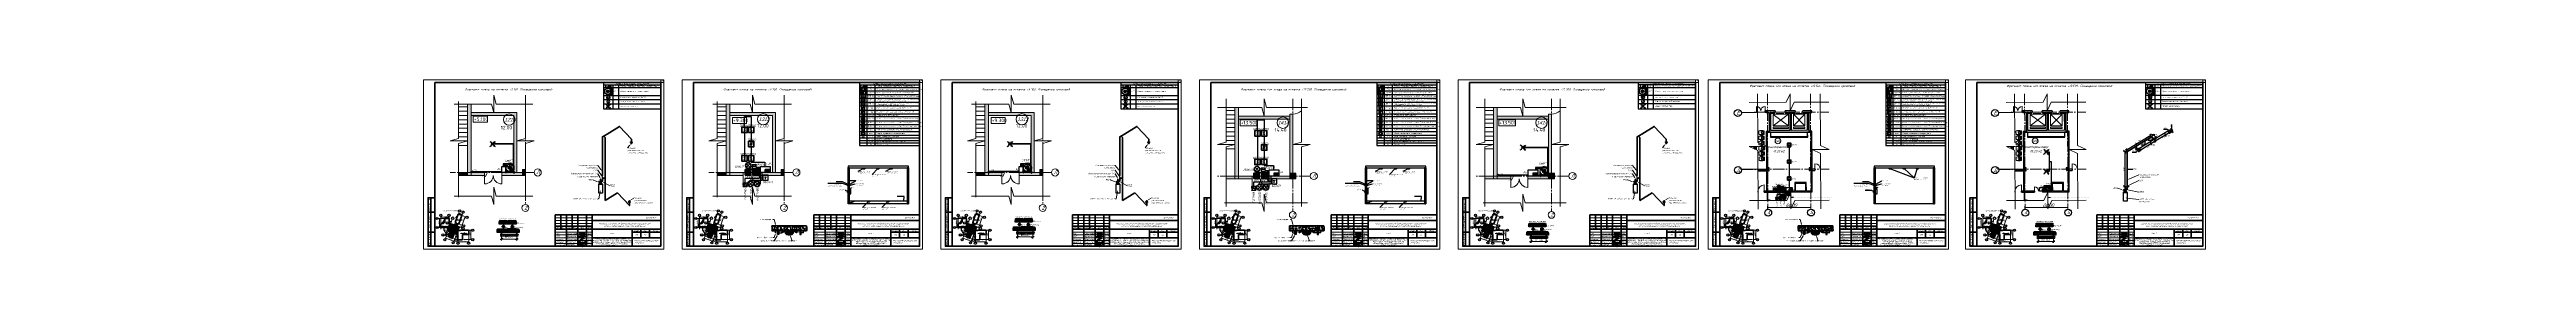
# Model space of a CAD drawing. Header units: millimetres. Extents: x 30169 to 203393, y 1026 to 13462.
import ezdxf
from ezdxf import colors
from ezdxf.entities.mleader import LeaderData, LeaderLine
from ezdxf.enums import TextEntityAlignment as Align
from ezdxf.math import Vec2, Vec3

# ---------------------------------------------------------------- set-up
doc = ezdxf.new("R2010")
doc.units = ezdxf.units.MM
for name, pattern in [('1TS06', [15.375, 6, -0.15, 0.075, -0.15, 9]), ('ACAD_ISO10W100', [18.5, 12, -3, 0.5, -3]), ('CENTER', [50.8, 31.75, -6.35, 6.35, -6.35]), ('CONTINUA', [0]), ('DASHED', [7, 5, -2, 0]), ('LTYPE_5', [1100, 800, -100, 100, -100]), ('LTYPE_9', [100, 0, -100]), ('PDF_IMPORT', [1, 0.8, -0.2]), ('штриховая', [0.75, 0.5, -0.25])]:
    doc.linetypes.add(name, pattern=pattern)
for name, color, linetype, lineweight in [('.', 7, 'Continuous', 50), ('4.4.4._Сэндвич', 252, 'Continuous', 53), ('5', 7, 'Continuous', 13), ('RC-Выноски', 7, 'Continuous', 0), ('shkl', 138, 'Continuous', 15), ('®_КИРПИЧ_120', 7, 'Continuous', 35), ('®_ЛЕСТНИЦА', 7, 'Continuous', 18), ('Оси', 30, 'LTYPE_5', 9), ('ПС', 1, 'Continuous', 50), ('размер КЛАДОЧНЫЙ2', 204, 'Continuous', 5)]:
    doc.layers.add(name, color=color, linetype=linetype, lineweight=lineweight)
for name, color, linetype in [('BORU', 9, 'Continuous'), ('DIP', 7, 'Continuous'), ('FM', 6, 'Continuous'), ('JAM NOVEC SYSTEM PIPING', 3, 'Continuous'), ('NOZZLE', 4, 'Continuous'), ('PDF _Геометрия', 7, 'Continuous'), ('PDF _Сплошная заливка', 1, 'Continuous'), ('SM_kelepçe', 2, 'Continuous'), ('SPRKDAT1', 30, 'Continuous'), ('АГПТ', 7, 'Continuous'), ('ось', 8, 'ACAD_ISO10W100')]:
    doc.layers.add(name, color=color, linetype=linetype)
for name, color, linetype, lineweight, true_color in [('STANDARD', 18, 'Continuous', 25, 0x000000), ('Горизонтали--LBL', 52, 'Continuous', 5, 0xb3b300), ('Лестница', 18, 'Continuous', 25, 0x000000), ('Меблировка', 18, 'Continuous', 25, 0x000000), ('Общий01', 18, 'Continuous', 13, 0x000000), ('Общий02', 18, 'Continuous', 18, 0x000000), ('Общий03', 18, 'Continuous', 25, 0x000000), ('Общий04', 18, 'Continuous', 50, 0x000000), ('Стена', 18, 'Continuous', 50, 0x000000), ('Текст_1_10', 18, 'Continuous', 25, 0x000000)]:
    doc.layers.add(name, color=color, linetype=linetype, lineweight=lineweight, true_color=true_color)
doc.styles.add('ARIAL', font='arial.ttf')
doc.styles.add('ARIALUNICODEMS', font='ARIALUNI.ttf')
doc.styles.add('GOST-2.304_Type-B_italic', font='GOST_Common Italic.ttf')
doc.styles.add('ISOCPEUR', font='isocpeur.ttf')
doc.styles.add('RubezhCAD', font='arial.ttf', dxfattribs={"width": 0.8})
doc.styles.add('simplex', font='simplex.shx', dxfattribs={"width": 0.7})
doc.styles.get("Standard").update_dxf_attribs({"font": 'arial.ttf'})
doc.styles.add('АР', font='isocpeui.ttf')
doc.styles.add('Архитектурный', font='isocpeui.ttf')
doc.styles.add('СПДС', font='isocpeur.ttf', dxfattribs={"width": 0.9})
doc.dimstyles.new('krilca', dxfattribs={"dimscale": 0, "dimtxt": 180, "dimasz": 150, "dimexe": 100, "dimexo": 50, "dimgap": 60, "dimtad": 1, "dimdec": 0, "dimdsep": 46, "dimtxsty": 'simplex', "dimblk": 'OBLIQUE', "dimcen": 0, "dimdle": 100, "dimclrd": 256, "dimclre": 256, "dimclrt": 256, "dimaunit": 1, "dimadec": 0, "dimazin": 0, "dimtfac": 1, "dimtdec": 0, "dimtmove": 1, "dimatfit": 3, "dimldrblk": 'OPEN30', "dimfxl": 100, "dimlwd": -1, "dimlwe": -1, "dimarcsym": 0})
doc.dimstyles.get("Standard").update_dxf_attribs({"dimtxt": 0.18, "dimasz": 0.18, "dimexe": 0.18, "dimexo": 0.0625, "dimgap": 0.09, "dimtad": 0, "dimtih": 1, "dimtoh": 1, "dimdec": 4, "dimzin": 0, "dimdsep": 46, "dimtxsty": 'Standard', "dimcen": 0.09, "dimadec": 0, "dimazin": 0, "dimtfac": 1, "dimtdec": 4, "dimtofl": 0, "dimtmove": 0, "dimatfit": 3, "dimfxl": 1, "dimtolj": 1, "dimtzin": 0, "dimarcsym": 0})

# ---------------------------------------------------------------- blocks, each defined once
blk = doc.blocks.new('крос2эт')
at = {"layer": 'АГПТ', "lineweight": 15}
h = blk.add_hatch(color=252, dxfattribs=at)
h.dxf.hatch_style = 1
h.paths.add_polyline_path([(-469702, 516987), (-469952, 516987), (-469952, 512187), (-469702, 512187)])
h.paths.add_polyline_path([(-469702, 512187), (-469702, 512187), (-469952, 512187), (-469952, 511987), (-469702, 511987)])
h = blk.add_hatch(color=252, dxfattribs=at)
h.dxf.hatch_style = 1
h.paths.add_polyline_path([(-470571, 512187), (-470571, 511987), (-469952, 511987), (-469952, 512187)])
h = blk.add_hatch(color=252, dxfattribs=at)
h.dxf.hatch_style = 1
h.paths.add_polyline_path([(-466102, 511987), (-465902, 511987), (-465902, 512187), (-466102, 512187)])
h.paths.add_polyline_path([(-465902, 512187), (-465902, 512387), (-466102, 512387), (-466102, 512187)])
at = {"layer": 'Стена', "linetype": 'Continuous', "lineweight": 15}
for points in [[(-466502, 516387), (-469702, 516387), (-469702, 516187), (-466502, 516187)], [(-466502, 512187), (-466502, 516187), (-466702, 516187), (-466702, 512187)]]:
    blk.add_hatch(color=252, dxfattribs=at).paths.add_polyline_path(points)
h = blk.add_hatch(color=252, dxfattribs=at)
h.paths.add_polyline_path([(-469702, 512187), (-469702, 511987), (-468752, 511987), (-468752, 512187)])
h.paths.add_polyline_path([(-466102, 512187), (-467552, 512187), (-467552, 511987), (-466102, 511987)])
at = {"layer": 'АГПТ', "color": 252, "lineweight": 15}
for points in [[(-470571, 517167), (-470571, 514566), (-471171, 514398), (-469952, 514398), (-470571, 514230), (-470571, 510457)], [(-470871, 516987), (-468269, 516987), (-468102, 516387), (-468102, 517606), (-467934, 516987), (-465371, 516987)], [(-465902, 517167), (-465902, 514566), (-466502, 514398), (-465282, 514398), (-465902, 514230), (-465902, 510457)], [(-470871, 510537), (-468269, 510537), (-468102, 509937), (-468102, 511156), (-467934, 510537), (-465371, 510537)]]:
    blk.add_lwpolyline(points, dxfattribs=at)
for points in [[(-469702, 516987), (-469952, 516987), (-469952, 512187), (-469702, 512187)], [(-469952, 512187), (-470571, 512187), (-470571, 511987), (-469952, 511987)], [(-465902, 512387), (-466102, 512387), (-466102, 511987), (-465902, 511987)]]:
    blk.add_lwpolyline(points, close=True, dxfattribs=at)
at = {"layer": 'Лестница', "color": 252, "linetype": 'Continuous', "lineweight": 15}
for p, q in [((-470571, 516787), (-469952, 516787)), ((-470571, 516487), (-469952, 516487)), ((-470571, 516187), (-469952, 516187)), ((-470571, 515887), (-469952, 515887)), ((-470571, 515587), (-469952, 515587)), ((-470571, 515287), (-469952, 515287)), ((-470571, 514987), (-469952, 514987)), ((-470571, 514687), (-469952, 514687)), ((-470571, 514087), (-469952, 514087)), ((-469993, 514387), (-469952, 514387))]:
    blk.add_line(p, q, dxfattribs=at)
at = {"layer": 'Общий01', "color": 252, "linetype": 'LTYPE_5', "lineweight": 15}
for p, q in [((-465902, 517606), (-465902, 509937)), ((-465282, 512187), (-471171, 512187))]:
    blk.add_line(p, q, dxfattribs=at)
at = {"layer": 'Общий01', "color": 252, "linetype": 'Continuous', "lineweight": 15}
for centre, radius in [((-465034, 512187), 248), ((-465902, 509697), 240)]:
    blk.add_circle(centre, radius, dxfattribs=at)
at = {"layer": 'Оси', "color": 252, "linetype": 'Continuous', "lineweight": 15}
for p, q in [((-468560, 516130), (-469544, 516130)), ((-469544, 516130), (-469544, 515714)), ((-469544, 515714), (-468560, 515714)), ((-468560, 515714), (-468560, 516130))]:
    blk.add_line(p, q, dxfattribs=at)
at = {"layer": 'Стена', "color": 252, "linetype": 'Continuous', "lineweight": 15}
for p, q in [((-466502, 516387), (-469702, 516387)), ((-469702, 516387), (-469702, 516187)), ((-466502, 516187), (-466502, 516387)), ((-469702, 516187), (-466702, 516187)), ((-466702, 516187), (-466702, 512187)), ((-466502, 512187), (-466502, 516187)), ((-470571, 511987), (-469952, 511987)), ((-469952, 511987), (-469952, 512187)), ((-469952, 511987), (-469702, 511987)), ((-469702, 512187), (-469702, 511987)), ((-468752, 512187), (-469702, 512187)), ((-469702, 511987), (-468752, 511987)), ((-468752, 512187), (-468752, 511987)), ((-468752, 511987), (-468752, 511387)), ((-467552, 511987), (-467552, 512187)), ((-466702, 512187), (-467552, 512187)), ((-467552, 511987), (-467552, 511387)), ((-467552, 511987), (-466102, 511987)), ((-466102, 512187), (-466502, 512187)), ((-465902, 512387), (-466102, 512387)), ((-466102, 512387), (-466102, 511987)), ((-466102, 511987), (-466102, 512187)), ((-466102, 511987), (-465902, 511987))]:
    blk.add_line(p, q, dxfattribs=at)
for centre, start, end in [((-468752, 511987), 270, 0), ((-467552, 511987), 180, 270)]:
    blk.add_arc(centre, 600, start, end, dxfattribs=at)
at = {"layer": 'Текст_1_10', "color": 252, "linetype": 'Continuous', "lineweight": 15}
blk.add_circle((-467039, 515896), 400, dxfattribs=at)
at = {"layer": 'Общий01', "color": 252, "linetype": 'Continuous', "lineweight": 15, "style": 'ARIALUNICODEMS', "oblique": 20, "width": 0.8}
for s, p in [('Л', (-465132, 512078)), ('2', (-465979, 509588))]:
    blk.add_text(s, height=250, rotation=360, dxfattribs=at).set_placement(p)
at = {"layer": 'Оси', "color": 252, "linetype": 'Continuous', "lineweight": 15, "style": 'ISOCPEUR'}
for s, p in [('+5.100', (-469502, 515805)), ('12.00', (-467618, 515213))]:
    blk.add_text(s, height=250, rotation=360, dxfattribs=at).set_placement(p)
at = {"layer": 'Текст_1_10', "color": 252, "linetype": 'Continuous', "lineweight": 15, "style": 'ARIALUNICODEMS', "oblique": 20, "width": 0.8}
blk.add_text('1215', height=250, rotation=360, dxfattribs=at).set_placement((-467372, 515771))
blk = doc.blocks.new('подпись Громов')
at = {"color": 0, "lineweight": 30, "ltscale": 1000}
for p, q in [((1.9, 3.8), (1.8, 3.6)), ((1.8, 3.6), (1.8, 3.5)), ((1.8, 3.5), (1.8, 3.3)), ((1.8, 3.3), (1.9, 3.2)), ((2.1, 1), (1.8, 0.7)), ((2, 4), (1.9, 3.8)), ((1.9, 3.2), (1.9, 3.2)), ((1.9, 3.2), (2, 3.2)), ((2.5, 4.1), (2, 4)), ((2.2, 2.5), (2.1, 2.2)), ((2.1, 2.2), (2.1, 1.8)), ((2.1, 1.8), (2.2, 1.7)), ((2.3, 1.4), (2.1, 1)), ((2.6, 2.9), (2.2, 2.5)), ((2.2, 1.7), (2.2, 1.5)), ((2.2, 1.5), (2.5, 1.2)), ((2.4, 1.7), (2.3, 1.4)), ((2.6, 2.2), (2.4, 1.7)), ((2.8, 4.3), (2.5, 4.1)), ((2.5, 1.2), (2.7, 1.1)), ((2.5, -0.1), (2.7, 0.3)), ((2.9, 3.2), (2.6, 2.9)), ((2.7, 2.6), (2.6, 2.2)), ((2.8, 2.9), (2.7, 2.6)), ((2.7, 1.1), (2.9, 1)), ((2.7, 0.3), (3, 0.8)), ((3.3, 4.5), (2.8, 4.3)), ((2.9, 3.5), (2.8, 3.2)), ((2.8, 3.2), (2.8, 2.9)), ((3, 3.9), (2.9, 3.7)), ((2.9, 3.7), (2.9, 3.5)), ((3.2, 3.4), (2.9, 3.2)), ((2.9, 1), (3.2, 1)), ((3.1, 4.2), (3, 4)), ((3, 4), (3, 3.9)), ((3, 0.8), (3.3, 1.2)), ((3.2, 4.3), (3.1, 4.2)), ((3.3, 4.5), (3.2, 4.3)), ((3.7, 3.5), (3.2, 3.4)), ((3.2, 1), (3.4, 1)), ((3.6, 4.6), (3.3, 4.5)), ((3.3, 1.2), (3.5, 1.7)), ((3.4, 1), (3.6, 1.1)), ((3.5, 1.7), (3.6, 1.9)), ((3.9, 4.7), (3.6, 4.6)), ((3.6, 1.9), (3.9, 2.1)), ((3.6, 1.1), (3.9, 1.3)), ((4, 3.6), (3.7, 3.5)), ((3.8, 0.8), (3.7, 0.9)), ((4, 0.8), (3.8, 0.8)), ((4.3, 4.7), (3.9, 4.7)), ((3.9, 2.1), (4.2, 2.2)), ((3.9, 1.3), (4.1, 1.4)), ((4.3, 3.6), (4, 3.6)), ((4.2, 0.7), (4, 0.8)), ((4.1, 1.4), (4.3, 1.5)), ((4.2, 2.2), (4.4, 2.3)), ((4.3, 0.7), (4.2, 0.7)), ((4.5, 4.7), (4.3, 4.7)), ((4.6, 3.4), (4.3, 3.6)), ((4.6, 0.7), (4.3, 0.7)), ((4.4, 2.3), (4.7, 2.3)), ((4.9, 4.8), (4.5, 4.7)), ((4.8, 0.7), (4.6, 0.7)), ((4.7, 2.3), (4.9, 2.3)), ((5, 0.9), (4.8, 0.7)), ((4.9, 2.3), (5, 2.2)), ((5, 2.2), (5.1, 2.1)), ((5.1, 1.1), (5, 0.9)), ((5.1, 2.1), (5.2, 1.9)), ((5.2, 1.3), (5.1, 1.1)), ((5.2, 1.9), (5.2, 1.8)), ((5.2, 1.8), (5.3, 1.7)), ((5.3, 1.5), (5.2, 1.3)), ((5.3, 1.7), (5.3, 1.5)), ((5.5, 1.2), (5.6, 1.5)), ((5.6, 0.9), (5.5, 1.2)), ((5.6, 1.5), (5.8, 1.8)), ((5.8, 0.7), (5.6, 0.9)), ((5.8, 1.8), (5.9, 2)), ((6, 0.7), (5.8, 0.7)), ((6, 2), (6.3, 2.3)), ((6.4, 0.8), (6, 0.7)), ((6.3, 2.3), (6.6, 2.3)), ((6.7, 0.9), (6.4, 0.8)), ((6.6, 2.3), (6.9, 2.3)), ((6.9, 1), (6.7, 0.9)), ((6.9, 2.3), (7.1, 2.1)), ((7.1, 1.3), (6.9, 1)), ((7.1, 2.1), (7.2, 1.9)), ((7.2, 1.6), (7.1, 1.3)), ((7.1, 0.9), (7.4, 1.2)), ((7.2, 1.9), (7.2, 1.6)), ((7.4, 1.2), (7.5, 1.5)), ((7.5, 1.5), (7.6, 1.8)), ((7.6, 1.8), (7.8, 2)), ((7.8, 2), (8, 2.2)), ((8, 2.2), (8.1, 0.7)), ((8.1, 0.7), (8.4, 1.2)), ((8.4, 1.2), (8.6, 1.5)), ((8.6, 1.5), (8.7, 1.9)), ((8.7, 1.9), (8.9, 2.1)), ((8.9, 2.1), (9, 0.3)), ((9.7, 1.3), (9.8, 1.5)), ((9.7, 1), (9.7, 1.3)), ((9.9, 0.8), (9.7, 1)), ((9.8, 1.5), (9.9, 1.9)), ((9.9, 1.9), (10.1, 2.1)), ((9.9, 0.6), (9.9, 0.8)), ((10, 0.6), (9.9, 0.6)), ((10.1, 0.6), (10, 0.6)), ((10.1, 2.1), (10.3, 2.3)), ((10.3, 0.6), (10.1, 0.6)), ((10.3, 2.3), (10.5, 2.3)), ((10.4, 0.6), (10.3, 0.6)), ((10.6, 0.7), (10.4, 0.6)), ((10.5, 2.3), (10.9, 2.2)), ((10.8, 0.8), (10.6, 0.7)), ((10.9, 1), (10.8, 0.8)), ((10.9, 2.2), (11, 2)), ((11, 1.2), (10.9, 1)), ((11, 2), (11, 1.7)), ((11, 1.7), (11, 1.4)), ((11, 1.4), (11, 1.2)), ((11.8, 1.1), (11.7, 1)), ((11.7, 1), (11.7, 0.9)), ((11.7, 0.9), (11.8, 0.7)), ((11.9, 1.3), (11.8, 1.1)), ((11.8, 0.7), (11.9, 0.7)), ((11.9, 1.9), (12, 2.1)), ((11.9, 1.6), (11.9, 1.9)), ((12, 1.4), (11.9, 1.3)), ((11.9, 0.7), (12.1, 0.6)), ((12, 2.5), (12.1, 2.7)), ((12, 2.1), (12, 2.5)), ((12.3, 1.7), (12, 1.4)), ((12.1, 2.7), (12.2, 3)), ((12.1, 0.6), (12.2, 0.6)), ((12.2, 3), (12.3, 3.4)), ((12.2, 0.6), (12.3, 0.6)), ((12.3, 3.4), (12.6, 3.9)), ((12.5, 1.9), (12.3, 1.7)), ((12.3, 0.6), (12.4, 0.6)), ((12.4, 0.6), (12.5, 0.7)), ((12.8, 2.2), (12.5, 1.9)), ((12.5, 0.7), (12.7, 0.7)), ((12.6, 3.9), (12.8, 4.1)), ((12.8, 2.1), (12.7, 2.1)), ((12.7, 0.7), (12.8, 0.7)), ((12.8, 4.1), (12.9, 4.2)), ((12.9, 2.4), (12.8, 2.2)), ((12.9, 2.1), (12.8, 2.1)), ((12.8, 0.7), (12.9, 0.8)), ((12.9, 4.2), (13.1, 4.3)), ((13.1, 2.5), (12.9, 2.4)), ((13, 2), (12.9, 2.1)), ((12.9, 0.8), (13, 0.8)), ((13.1, 2), (13, 2)), ((13, 0.8), (13.2, 1)), ((13.1, 4.3), (13.2, 4.4)), ((13.2, 2.7), (13.1, 2.5)), ((13.2, 1.9), (13.1, 2)), ((13.3, 3), (13.2, 2.7)), ((13.3, 1.8), (13.2, 1.9)), ((13.2, 1), (13.3, 1)), ((13.3, 4.3), (13.5, 4.3)), ((13.4, 3.3), (13.3, 3)), ((13.4, 1.7), (13.3, 1.8)), ((13.3, 1.2), (13.4, 1.3)), ((13.3, 1.1), (13.3, 1.2)), ((13.3, 1), (13.3, 1.1)), ((13.5, 3.4), (13.4, 3.3)), ((13.4, 1.6), (13.4, 1.7)), ((13.4, 1.5), (13.4, 1.6)), ((13.4, 1.4), (13.4, 1.5)), ((13.4, 1.3), (13.4, 1.4)), ((13.5, 4.3), (13.5, 4.2)), ((13.5, 4.2), (13.6, 4.1)), ((13.6, 3.7), (13.5, 3.6)), ((13.5, 3.6), (13.5, 3.4)), ((13.6, 4.1), (13.6, 4)), ((13.6, 4), (13.6, 3.9)), ((13.6, 3.9), (13.6, 3.7))]:
    blk.add_line(p, q, dxfattribs=at)
blk = doc.blocks.new('*U302')
at = {"lineweight": 0}
blk.add_lwpolyline([(-415, -5), (5, -5), (5, 292), (-415, 292)], close=True, dxfattribs=at)
at = {"color": 0, "linetype": 'Continuous', "lineweight": 50}
blk.add_lwpolyline([(-395, 287), (0, 287), (0, 0), (-395, 0)], close=True, dxfattribs=at)
at = {"lineweight": 35}
for points in [[(-395, 85), (-407, 85), (-407, 0), (-395, 0)], [(-395, 60), (-407, 60)], [(-402, 0), (-402, 85)], [(-395, 25), (-407, 25)]]:
    blk.add_lwpolyline(points, dxfattribs=at)
at = {"lineweight": 0}
blk.add_lwpolyline([(0, -5), (5, -5), (5, 0)], dxfattribs=at)
at = {"layer": 'STANDARD', "color": 0, "linetype": 'Continuous', "lineweight": 50}
for p, q in [((-185, 55), (0, 55)), ((-185, 0), (-185, 55)), ((-175, 55), (-175, 30)), ((-165, 55), (-165, 0)), ((-155, 55), (-155, 30)), ((-145, 0), (-145, 55)), ((-130, 55), (-130, 0)), ((-120, 55), (-120, 0)), ((-120, 45), (0, 45)), ((-120, 35), (-185, 35)), ((-185, 30), (0, 30)), ((-120, 15), (0, 15)), ((-50, 0), (-50, 30)), ((-50, 25), (0, 25)), ((-35, 15), (-35, 30)), ((-20, 30), (-20, 15))]:
    blk.add_line(p, q, dxfattribs=at)
at = {"layer": 'STANDARD', "color": 0, "linetype": 'Continuous', "lineweight": 13}
for p, q in [((-185, 50), (-120, 50)), ((-185, 45), (-120, 45)), ((-185, 40), (-120, 40)), ((-185, 25), (-120, 25)), ((-185, 20), (-120, 20)), ((-185, 15), (-120, 15)), ((-185, 10), (-120, 10)), ((-185, 5), (-120, 5)), ((0, 0), (-185, 0)), ((-50, 15), (0, 15)), ((-50, 0), (-50, 15)), ((0, 15), (0, 0))]:
    blk.add_line(p, q, dxfattribs=at)
at = {"layer": 'STANDARD', "color": 5, "linetype": 'Continuous', "lineweight": 18}
for p, q in [((-144.4, 16.1), (-144.3, 16.2)), ((-144.4, 16), (-144.4, 16.1)), ((-144.4, 16.1), (-144.4, 16.1)), ((-144.4, 16.1), (-144.4, 16.1)), ((-144.4, 16.1), (-144.4, 16.1)), ((-144.4, 16.1), (-144.4, 16.1)), ((-144.4, 16.1), (-144.4, 16.1)), ((-144.4, 16.1), (-144.4, 16.1)), ((-144.4, 16.1), (-144.4, 16.1)), ((-144.4, 16.1), (-144.4, 16.1)), ((-144.4, 16.1), (-144.4, 16.1)), ((-144.4, 16.1), (-144.4, 16.1)), ((-144.4, 16.1), (-144.4, 16.1)), ((-144.4, 16.1), (-144.4, 16.1)), ((-144.4, 16.1), (-144.4, 16.1)), ((-144.4, 16.1), (-144.4, 16.1)), ((-144.4, 16.1), (-144.4, 16.1)), ((-144.4, 16.1), (-144.4, 16.1)), ((-144.4, 16.1), (-144.4, 16.1)), ((-144.4, 16.1), (-144.4, 16.1)), ((-144.4, 16.1), (-144.4, 16.1)), ((-144.4, 16.1), (-144.4, 16.1)), ((-144.4, 16.1), (-144.4, 16.1)), ((-144.4, 16.1), (-144.4, 16.1)), ((-144.4, 16.1), (-144.4, 16.1)), ((-144.4, 16.1), (-144.4, 16.1)), ((-144.4, 16.1), (-144.4, 16.1)), ((-144.4, 16.1), (-144.4, 16.1)), ((-144.4, 16.1), (-144.4, 16.1)), ((-144.4, 16.1), (-144.4, 16.1)), ((-144.4, 16.1), (-144.4, 16.1)), ((-144.4, 16.1), (-144.4, 16.1)), ((-144.4, 15.9), (-144.4, 16)), ((-144.4, 16), (-144.4, 16)), ((-144.4, 16), (-144.4, 16)), ((-144.4, 16), (-144.4, 16)), ((-144.4, 16), (-144.4, 16)), ((-144.4, 16), (-144.4, 16)), ((-144.4, 16), (-144.4, 16)), ((-144.4, 16), (-144.4, 16)), ((-144.4, 16), (-144.4, 16)), ((-144.4, 16), (-144.4, 16)), ((-144.4, 16), (-144.4, 16)), ((-144.4, 16), (-144.4, 16)), ((-144.4, 16), (-144.4, 16)), ((-144.4, 16), (-144.4, 16)), ((-144.4, 16), (-144.4, 16)), ((-144.4, 16), (-144.4, 16)), ((-144.4, 16), (-144.4, 16)), ((-144.4, 16), (-144.4, 16)), ((-144.4, 16), (-144.4, 16)), ((-144.4, 16), (-144.4, 16)), ((-144.4, 16), (-144.4, 16)), ((-144.4, 16), (-144.4, 16)), ((-144.4, 16), (-144.4, 16)), ((-144.4, 16), (-144.4, 16)), ((-144.4, 16), (-144.4, 16)), ((-144.4, 16), (-144.4, 16)), ((-144.4, 16), (-144.4, 16)), ((-144.4, 16), (-144.4, 16)), ((-144.4, 16), (-144.4, 16)), ((-144.4, 16), (-144.4, 16)), ((-144.4, 16), (-144.4, 16)), ((-144.4, 16), (-144.4, 16)), ((-144.4, 16), (-144.4, 16)), ((-144.4, 16), (-144.4, 16)), ((-144.4, 16), (-144.4, 16)), ((-144.3, 15.9), (-144.4, 15.9)), ((-144.4, 15.9), (-144.4, 15.9)), ((-144.4, 15.9), (-144.4, 15.9)), ((-144.4, 15.9), (-144.4, 15.9)), ((-144.4, 15.9), (-144.4, 15.9)), ((-144.4, 15.9), (-144.4, 15.9)), ((-144.4, 15.9), (-144.4, 15.9)), ((-144.4, 15.9), (-144.4, 15.9)), ((-144.2, 16.3), (-144.3, 16.2)), ((-144.3, 16.2), (-144.3, 16.2)), ((-144.3, 16.2), (-144.3, 16.2)), ((-144.3, 16.2), (-144.3, 16.2)), ((-144.3, 16.2), (-144.3, 16.2)), ((-144.3, 16.2), (-144.3, 16.2)), ((-144.3, 16.2), (-144.3, 16.2)), ((-144.3, 16.2), (-144.3, 16.2)), ((-144.3, 16.2), (-144.3, 16.2)), ((-144.3, 16.2), (-144.3, 16.2)), ((-144.3, 16.2), (-144.3, 16.2)), ((-144.3, 16.2), (-144.3, 16.2)), ((-144.3, 16.2), (-144.3, 16.2)), ((-144.3, 16.2), (-144.3, 16.2)), ((-144.3, 16.2), (-144.3, 16.2)), ((-144.3, 16.2), (-144.3, 16.2)), ((-144.3, 16.2), (-144.3, 16.2)), ((-144.3, 16.2), (-144.3, 16.2)), ((-144.3, 16.2), (-144.3, 16.2)), ((-144.3, 16.2), (-144.3, 16.2)), ((-144.3, 16.2), (-144.3, 16.2)), ((-144.3, 16.2), (-144.3, 16.2)), ((-144.3, 16.2), (-144.3, 16.2)), ((-144.3, 16.2), (-144.3, 16.2)), ((-144.3, 16.2), (-144.3, 16.2)), ((-144.3, 16.2), (-144.3, 16.2)), ((-144.3, 15.9), (-144.3, 15.9)), ((-144.3, 15.9), (-144.3, 15.9)), ((-144.3, 15.9), (-144.3, 15.9)), ((-144.3, 15.9), (-144.3, 15.9)), ((-144.3, 15.9), (-144.3, 15.9)), ((-144.3, 15.9), (-144.3, 15.9)), ((-144.3, 15.9), (-144.3, 15.9)), ((-144.3, 15.9), (-144.3, 15.9)), ((-144.3, 15.9), (-144.3, 15.9)), ((-144.3, 15.9), (-144.3, 15.9)), ((-144.3, 15.9), (-144.3, 15.9)), ((-144.3, 15.9), (-144.3, 15.9)), ((-144.3, 15.9), (-144.3, 15.9)), ((-144.3, 15.9), (-144.3, 15.9)), ((-144.3, 15.9), (-144.3, 15.9)), ((-144.3, 15.9), (-144.3, 15.9)), ((-144.3, 15.9), (-144.3, 15.9)), ((-144.3, 15.9), (-144.3, 15.9)), ((-144.3, 15.9), (-144.3, 15.9)), ((-144.3, 15.9), (-144.3, 15.9)), ((-144.3, 15.9), (-144.3, 15.9)), ((-144.3, 15.9), (-144.3, 15.9)), ((-144.3, 15.9), (-144.3, 15.9)), ((-144.3, 15.9), (-144.3, 15.9)), ((-144.2, 15.9), (-144.3, 15.9)), ((-144.2, 16.3), (-144.2, 16.3)), ((-144.2, 16.3), (-144.2, 16.3)), ((-144.2, 16.3), (-144.2, 16.3)), ((-144.2, 16.3), (-144.2, 16.3)), ((-144.2, 16.3), (-144.2, 16.3)), ((-144.2, 16.3), (-144.2, 16.3)), ((-144.2, 16.3), (-144.2, 16.3)), ((-144.1, 16.3), (-144.2, 16.3)), ((-144.2, 15.8), (-144.2, 15.9)), ((-144.2, 15.9), (-144.2, 15.9)), ((-144.2, 15.9), (-144.2, 15.9)), ((-144.2, 15.9), (-144.2, 15.9)), ((-144.2, 15.9), (-144.2, 15.9)), ((-144.2, 15.9), (-144.2, 15.9)), ((-144.1, 15.8), (-144.2, 15.8)), ((-144.2, 15.8), (-144.2, 15.8)), ((-144.1, 16.4), (-144.1, 16.3)), ((-144.1, 16.4), (-144.1, 16.4)), ((-144, 16.4), (-144.1, 16.4)), ((-144.1, 16.3), (-144.1, 16.3)), ((-144, 15.8), (-144.1, 15.8)), ((-144.1, 15.8), (-144.1, 15.8)), ((-144.1, 15.8), (-144.1, 15.8)), ((-144.1, 15.8), (-144.1, 15.8)), ((-143.9, 16.5), (-144, 16.4)), ((-144, 16.4), (-144, 16.4)), ((-144, 16.4), (-144, 16.4)), ((-143.9, 15.8), (-144, 15.8)), ((-144, 15.8), (-144, 15.8)), ((-143.8, 16.5), (-143.9, 16.5)), ((-143.8, 15.8), (-143.9, 15.8)), ((-143.9, 1.7), (-143.8, 1.8)), ((-143.9, 1.6), (-143.9, 1.7)), ((-143.9, 1.7), (-143.9, 1.7)), ((-143.9, 1.7), (-143.9, 1.7)), ((-143.9, 1.5), (-143.9, 1.6)), ((-143.9, 1.6), (-143.9, 1.6)), ((-143.9, 1.6), (-143.9, 1.6)), ((-143.9, 1.4), (-143.9, 1.5)), ((-143.9, 1.5), (-143.9, 1.5)), ((-143.9, 1.3), (-143.9, 1.4)), ((-143.9, 1.4), (-143.9, 1.4)), ((-143.9, 1.4), (-143.9, 1.4)), ((-143.9, 1.2), (-143.9, 1.3)), ((-143.9, 1.3), (-143.9, 1.3)), ((-143.9, 1.3), (-143.9, 1.3)), ((-143.9, 1.1), (-143.9, 1.2)), ((-143.9, 1.2), (-143.9, 1.2)), ((-143.9, 1.2), (-143.9, 1.2)), ((-143.9, 1.2), (-143.9, 1.2)), ((-143.9, 1), (-143.9, 1.1)), ((-143.9, 1.1), (-143.9, 1.1)), ((-143.9, 1.1), (-143.9, 1.1)), ((-143.8, 1), (-143.9, 1)), ((-143.7, 16.6), (-143.8, 16.5)), ((-143.8, 16.5), (-143.8, 16.5)), ((-143.7, 15.8), (-143.8, 15.8)), ((-143.8, 1.9), (-143.8, 2)), ((-143.8, 2), (-143.7, 2)), ((-143.8, 1.8), (-143.8, 1.9)), ((-143.8, 1.9), (-143.8, 1.9)), ((-143.8, 1.8), (-143.8, 1.8)), ((-143.8, 1.8), (-143.8, 1.8)), ((-143.8, 0.9), (-143.8, 1)), ((-143.8, 1), (-143.8, 1)), ((-143.8, 1), (-143.8, 1)), ((-143.7, 0.9), (-143.8, 0.9)), ((-143.8, 0.9), (-143.8, 0.9)), ((-143.8, 0.9), (-143.8, 0.9)), ((-143.5, 16.6), (-143.7, 16.6)), ((-143.6, 15.7), (-143.7, 15.8)), ((-143.7, 2.1), (-143.6, 2.2)), ((-143.7, 2), (-143.7, 2.1)), ((-143.7, 2.1), (-143.7, 2.1)), ((-143.7, 2.1), (-143.7, 2.1)), ((-143.7, 2), (-143.7, 2)), ((-143.7, 0.8), (-143.7, 0.9)), ((-143.6, 0.8), (-143.7, 0.8)), ((-143.7, 0.8), (-143.7, 0.8)), ((-143.7, 0.8), (-143.7, 0.8)), ((-143.7, 0.8), (-143.7, 0.8)), ((-143.5, 15.7), (-143.6, 15.7)), ((-143.6, 4.3), (-143.5, 4.4)), ((-143.6, 4.3), (-143.6, 4.3)), ((-143.6, 4.3), (-143.6, 4.3)), ((-143.6, 4.3), (-143.6, 4.3)), ((-143.6, 2.2), (-143.5, 2.3)), ((-143.6, 2.2), (-143.6, 2.2)), ((-143.6, 2.2), (-143.6, 2.2)), ((-143.6, 0.7), (-143.6, 0.8)), ((-143.5, 0.7), (-143.6, 0.7)), ((-143.6, 0.7), (-143.6, 0.7)), ((-143.6, 0.7), (-143.6, 0.7)), ((-142.5, 17.8), (-143.5, 17.4)), ((-143.5, 17.2), (-143.5, 17.4)), ((-142.1, 17), (-143.5, 17.2)), ((-143.4, 16.7), (-143.5, 16.6)), ((-143.2, 15.7), (-143.5, 15.7)), ((-143.5, 4.6), (-143.5, 4.7)), ((-143.5, 4.7), (-143.4, 4.7)), ((-143.5, 4.5), (-143.5, 4.6)), ((-143.5, 4.6), (-143.5, 4.6)), ((-143.5, 4.6), (-143.5, 4.6)), ((-143.5, 4.4), (-143.5, 4.5)), ((-143.5, 4.5), (-143.5, 4.5)), ((-143.5, 4.5), (-143.5, 4.5)), ((-143.5, 4.5), (-143.5, 4.5)), ((-143.5, 4.4), (-143.5, 4.4)), ((-143.5, 4.4), (-143.5, 4.4)), ((-143.5, 4.2), (-143.6, 4.3)), ((-143.5, 4.1), (-143.5, 4.2)), ((-143.5, 4.2), (-143.5, 4.2)), ((-143.5, 4.2), (-143.5, 4.2)), ((-143.5, 4.2), (-143.5, 4.2)), ((-143.5, 4), (-143.5, 4.1)), ((-143.5, 4.1), (-143.5, 4.1)), ((-143.5, 4.1), (-143.5, 4.1)), ((-143.5, 4.1), (-143.5, 4.1)), ((-143.5, 4.1), (-143.5, 4.1)), ((-143.4, 4), (-143.5, 4)), ((-143.5, 2.3), (-143.4, 2.4)), ((-143.5, 2.3), (-143.5, 2.3)), ((-143.4, 0.6), (-143.5, 0.7)), ((-143.5, 0.7), (-143.5, 0.7)), ((-143.5, 0.7), (-143.5, 0.7)), ((-143.2, 16.8), (-143.4, 16.7)), ((-143.4, 4.7), (-143.4, 4.8)), ((-143.4, 4.8), (-143.4, 4.8)), ((-143.4, 4.8), (-143.4, 4.8)), ((-143.4, 4.8), (-143.3, 4.8)), ((-143.4, 4.7), (-143.4, 4.7)), ((-143.3, 4), (-143.4, 4)), ((-143.4, 4), (-143.4, 4)), ((-143.4, 4), (-143.4, 4)), ((-143.4, 4), (-143.4, 4)), ((-143.4, 4), (-143.4, 4)), ((-143.4, 4), (-143.4, 4)), ((-143.4, 2.4), (-143.4, 2.5)), ((-143.4, 2.5), (-143.3, 2.5)), ((-143.4, 2.4), (-143.4, 2.4)), ((-143.3, 0.6), (-143.4, 0.6)), ((-143.4, 0.6), (-143.4, 0.6)), ((-143.4, 0.6), (-143.4, 0.6)), ((-143.3, 4.9), (-143.2, 5)), ((-143.3, 4.8), (-143.3, 4.9)), ((-143.3, 4.9), (-143.3, 4.9)), ((-143.3, 4.9), (-143.3, 4.9)), ((-143.3, 4.9), (-143.3, 4.9)), ((-143.3, 3.9), (-143.3, 4)), ((-143.2, 3.9), (-143.3, 3.9)), ((-143.3, 3.9), (-143.3, 3.9)), ((-143.3, 3.9), (-143.3, 3.9)), ((-143.3, 3.9), (-143.3, 3.9)), ((-143.3, 2.5), (-143.3, 2.6)), ((-143.3, 2.6), (-143.2, 2.6)), ((-143.2, 0.6), (-143.3, 0.6)), ((-143.3, 0.6), (-143.3, 0.6)), ((-142.9, 16.9), (-143.2, 16.8)), ((-141.5, 15.6), (-143.2, 15.7)), ((-143.2, 5), (-143.1, 5.1)), ((-143.2, 5), (-143.2, 5)), ((-143.1, 4), (-143.2, 3.9)), ((-143.2, 3.9), (-143.2, 3.9)), ((-143.2, 3.9), (-143.2, 3.9)), ((-143.2, 3.9), (-143.2, 3.9)), ((-143.2, 3.9), (-143.2, 3.9)), ((-143.2, 2.6), (-143.2, 2.7)), ((-143.2, 2.7), (-143.1, 2.7)), ((-143.2, 0.5), (-143.2, 0.6)), ((-143.2, 0.6), (-143.2, 0.6)), ((-143.1, 0.5), (-143.2, 0.5)), ((-143.1, 5.1), (-143, 5.1)), ((-143, 4.1), (-143.1, 4.1)), ((-143.1, 4.1), (-143.1, 4.1)), ((-143.1, 4.1), (-143.1, 4)), ((-143.1, 4), (-143.1, 4)), ((-143.1, 4), (-143.1, 4)), ((-143.1, 4), (-143.1, 4)), ((-143.1, 4), (-143.1, 4)), ((-143.1, 4), (-143.1, 4)), ((-143.1, 2.7), (-143.1, 2.8)), ((-143.1, 2.8), (-143, 2.8)), ((-143, 0.5), (-143.1, 0.5)), ((-143.1, 0.5), (-143.1, 0.5)), ((-143, 5.1), (-143, 5.2)), ((-143, 5.2), (-142.9, 5.2)), ((-143, 4.2), (-143, 4.1)), ((-143, 4.1), (-143, 4.1)), ((-143, 2.8), (-143, 2.9)), ((-143, 2.9), (-142.9, 2.9)), ((-142.9, 0.5), (-143, 0.5)), ((-143, 0.5), (-143, 0.5)), ((-142.9, 16.9), (-142.3, 17.2)), ((-142.6, 5.4), (-142.9, 5.2)), ((-142.9, 2.9), (-142.9, 3)), ((-142.9, 3), (-142.8, 3)), ((-142.8, 0.5), (-142.9, 0.5)), ((-142.9, 0.5), (-142.9, 0.5)), ((-142.9, 0.5), (-142.9, 0.5)), ((-142.8, 3), (-142.7, 3)), ((-142.7, 0.5), (-142.8, 0.5)), ((-142.8, 0.5), (-142.8, 0.5)), ((-142.7, 3), (-142.7, 3.1)), ((-142.7, 3.1), (-142.6, 3.1)), ((-142.6, 0.5), (-142.7, 0.5)), ((-142.7, 0.5), (-142.7, 0.5)), ((-142.7, 0.5), (-142.7, 0.5)), ((-142.6, 5.4), (-142.5, 5.5)), ((-142.6, 5.4), (-142.6, 5.4)), ((-142.6, 3.1), (-142.5, 3.2)), ((-142.6, 3.1), (-142.6, 3.1)), ((-142.5, 0.5), (-142.6, 0.5)), ((-142.6, 0.5), (-142.6, 0.5)), ((-141.9, 18), (-142.5, 17.8)), ((-142.5, 5.5), (-142.5, 5.5)), ((-142.5, 5.5), (-142.4, 5.5)), ((-142.5, 3.2), (-142.4, 3.3)), ((-142.5, 3.2), (-142.5, 3.2)), ((-142.4, 0.5), (-142.5, 0.5)), ((-142.5, 0.5), (-142.5, 0.5)), ((-142.5, 0.5), (-142.5, 0.5)), ((-142.4, 5.5), (-142.4, 5.6)), ((-142.4, 5.6), (-142.3, 5.6)), ((-142.4, 3.3), (-142.4, 3.3)), ((-142.4, 3.3), (-142.3, 3.3)), ((-142.3, 0.5), (-142.4, 0.5)), ((-142.4, 0.5), (-142.4, 0.5)), ((-142.4, 0.5), (-142.4, 0.5)), ((-142.3, 22), (-142.2, 22.1)), ((-142.3, 21.9), (-142.3, 22)), ((-142.3, 21.8), (-142.3, 21.9)), ((-142.3, 21.9), (-142.3, 21.9)), ((-142.3, 21.7), (-142.3, 21.8)), ((-142.3, 21.6), (-142.3, 21.7)), ((-142.3, 21.7), (-142.3, 21.7)), ((-142.3, 21.5), (-142.3, 21.6)), ((-142.2, 21.3), (-142.3, 21.5)), ((-142.3, 21.5), (-142.3, 21.5)), ((-142.3, 17.2), (-141.5, 17.4)), ((-142.3, 5.6), (-142.2, 5.7)), ((-142.3, 5.6), (-142.3, 5.6)), ((-142.3, 3.3), (-142.3, 3.4)), ((-142.3, 3.4), (-142.2, 3.4)), ((-142.2, 0.6), (-142.3, 0.6)), ((-142.3, 0.6), (-142.3, 0.6)), ((-142.3, 0.6), (-142.3, 0.5)), ((-142.2, 22.2), (-142.1, 22.3)), ((-142.2, 22.1), (-142.2, 22.2)), ((-142.2, 22.1), (-142.2, 22.1)), ((-142.2, 21.2), (-142.2, 21.3)), ((-142.1, 21.1), (-142.2, 21.2)), ((-142.2, 21.2), (-142.2, 21.2)), ((-142.1, 5.8), (-142.2, 5.7)), ((-142.2, 3.4), (-142.1, 3.5)), ((-142.2, 3.4), (-142.2, 3.4)), ((-142.1, 0.6), (-142.2, 0.6)), ((-142.2, 0.6), (-142.2, 0.6)), ((-142.2, 0.6), (-142.2, 0.6)), ((-142.1, 22.3), (-142, 22.3)), ((-142, 22.3), (-142.1, 22.3)), ((-142.1, 22.3), (-142, 22.3)), ((-142, 21), (-142.1, 21.1)), ((-141.2, 16.9), (-142.1, 17)), ((-142.1, 5.8), (-142, 5.9)), ((-142.1, 3.5), (-142.1, 3.5)), ((-142.1, 3.5), (-142, 3.5)), ((-142, 0.7), (-142.1, 0.7)), ((-142.1, 0.7), (-142.1, 0.7)), ((-142.1, 0.7), (-142.1, 0.6)), ((-142, 24.1), (-141.9, 24.2)), ((-142, 24), (-142, 24.1)), ((-142, 23.9), (-142, 24)), ((-142, 24), (-142, 24)), ((-142, 24), (-142, 24)), ((-142, 23.8), (-142, 23.9)), ((-142, 23.9), (-142, 23.8)), ((-142, 23.8), (-142, 23.9)), ((-142, 23.7), (-142, 23.8)), ((-142, 23.8), (-142, 23.8)), ((-142, 23.6), (-142, 23.7)), ((-142, 23.7), (-142, 23.7)), ((-142, 23.7), (-142, 23.7)), ((-142, 23.7), (-142, 23.7)), ((-142, 23.5), (-142, 23.6)), ((-142, 22.3), (-141.9, 22.4)), ((-141.9, 20.9), (-142, 21)), ((-142, 21), (-142, 21)), ((-142, 5.9), (-141.9, 6)), ((-142, 5.9), (-142, 5.9)), ((-142, 3.5), (-142, 3.6)), ((-142, 3.6), (-141.9, 3.6)), ((-141.9, 0.8), (-142, 0.7)), ((-142, 0.7), (-142, 0.7)), ((-142, 0.7), (-142, 0.7)), ((-141.9, 24.3), (-141.8, 24.4)), ((-141.9, 24.2), (-141.9, 24.3)), ((-141.9, 24.2), (-141.9, 24.2)), ((-141.9, 22.4), (-141.8, 22.5)), ((-141.8, 22.5), (-141.9, 22.4)), ((-141.9, 22.4), (-141.8, 22.4)), ((-141.9, 20.8), (-141.9, 20.9)), ((-141.9, 20.9), (-141.9, 20.9)), ((-141.7, 20.8), (-141.9, 20.8)), ((-141.5, 18.1), (-141.9, 18)), ((-141.9, 10.6), (-141.8, 10.7)), ((-141.9, 10.5), (-141.9, 10.6)), ((-141.8, 10.5), (-141.9, 10.5)), ((-141.9, 6), (-141.9, 6)), ((-141.9, 6), (-141.8, 6)), ((-141.9, 3.6), (-141.8, 3.6)), ((-141.8, 0.9), (-141.9, 0.8)), ((-141.9, 0.8), (-141.9, 0.8)), ((-141.9, 0.8), (-141.9, 0.8)), ((-141.9, 0.8), (-141.9, 0.8)), ((-141.8, 24.4), (-141.8, 24.5)), ((-141.8, 24.5), (-141.7, 24.5)), ((-141.8, 24.4), (-141.8, 24.4)), ((-141.8, 22.4), (-141.7, 22.5)), ((-141.8, 10.7), (-141.7, 10.9)), ((-141.8, 10.4), (-141.8, 10.5)), ((-141.3, 10.4), (-141.8, 10.4)), ((-141.8, 6), (-141.8, 6)), ((-141.8, 6), (-141.8, 6)), ((-141.8, 6), (-141.7, 6)), ((-141.8, 3.6), (-141.7, 3.7)), ((-141.8, 3.6), (-141.8, 3.6)), ((-141.7, 1), (-141.8, 1)), ((-141.8, 1), (-141.8, 0.9)), ((-141.8, 0.9), (-141.8, 0.9)), ((-141.7, 24.5), (-141.6, 24.6)), ((-141.7, 22.5), (-141.7, 22.5)), ((-141.7, 22.5), (-141.7, 22.5)), ((-141.7, 22.5), (-141.6, 22.4)), ((-141.6, 20.8), (-141.7, 20.8)), ((-141.7, 20.8), (-141.7, 20.8)), ((-141.7, 20.8), (-141.7, 20.8)), ((-141.7, 20.8), (-141.7, 20.8)), ((-141.7, 20.8), (-141.7, 20.8)), ((-141.4, 11.2), (-141.7, 10.9)), ((-141.7, 6), (-141.7, 6.1)), ((-141.7, 6.1), (-141.7, 6.1)), ((-141.7, 6.1), (-141.6, 6.1)), ((-141.7, 6), (-141.7, 6)), ((-141.7, 3.7), (-141.7, 3.7)), ((-141.7, 3.7), (-141.7, 3.7)), ((-141.7, 3.7), (-141.6, 3.7)), ((-141.6, 1.1), (-141.7, 1.1)), ((-141.7, 1.1), (-141.7, 1)), ((-141.7, 1), (-141.7, 1)), ((-141.6, 24.6), (-141.6, 24.6)), ((-141.6, 24.6), (-141.6, 24.6)), ((-141.6, 24.6), (-141.5, 24.6)), ((-141.6, 22.4), (-141.5, 22.4)), ((-141.5, 20.9), (-141.6, 20.9)), ((-141.6, 20.9), (-141.6, 20.9)), ((-141.6, 20.9), (-141.6, 20.8)), ((-141.6, 20.8), (-141.6, 20.9)), ((-141.6, 20.9), (-141.6, 20.9)), ((-141.6, 20.9), (-141.6, 20.8)), ((-141.6, 20.8), (-141.6, 20.8)), ((-141.6, 6.1), (-141.6, 6.1)), ((-141.6, 6.1), (-141.6, 6.1)), ((-141.6, 6.1), (-141.5, 6.1)), ((-141.6, 3.7), (-141.6, 3.7)), ((-141.6, 3.7), (-141.5, 3.7)), ((-141.5, 1.3), (-141.6, 1.2)), ((-141.6, 1.2), (-141.6, 1.2)), ((-141.6, 1.2), (-141.6, 1.2)), ((-141.6, 1.2), (-141.6, 1.1)), ((-141.5, 24.6), (-141.5, 24.6)), ((-141.5, 24.6), (-141.5, 24.6)), ((-141.5, 24.6), (-141.4, 24.6)), ((-141.4, 24.6), (-141.5, 24.6)), ((-141.5, 24.6), (-141.4, 24.6)), ((-141.5, 22.4), (-141.5, 22.4)), ((-141.5, 22.4), (-141.5, 22.4)), ((-141.5, 22.4), (-141.4, 22.3)), ((-141.4, 21.2), (-141.5, 21)), ((-141.5, 21), (-141.5, 20.9)), ((-141.2, 18.2), (-141.5, 18.1)), ((-140, 18), (-141.5, 17.4)), ((-141.1, 15.6), (-141.5, 15.6)), ((-141.5, 6.1), (-141.5, 6.1)), ((-141.5, 6.1), (-141.5, 6.1)), ((-141.5, 6.1), (-141.5, 6.1)), ((-141.5, 6.1), (-141.4, 6.1)), ((-141.5, 3.7), (-141.5, 3.7)), ((-141.5, 3.7), (-141.4, 3.7)), ((-141.4, 1.5), (-141.5, 1.5)), ((-141.5, 1.5), (-141.5, 1.4)), ((-141.5, 1.4), (-141.5, 1.3)), ((-141.5, 1.3), (-141.5, 1.3)), ((-141.4, 24.6), (-141.4, 24.6)), ((-141.3, 24.6), (-141.4, 24.6)), ((-141.4, 22.3), (-141.4, 22.3)), ((-141.4, 22.3), (-141.3, 22.2)), ((-141.3, 22.2), (-141.4, 22.3)), ((-141.4, 22.3), (-141.3, 22.2)), ((-141.3, 21.3), (-141.4, 21.2)), ((-141.4, 11.2), (-141.2, 11.4)), ((-141.4, 6.1), (-141.4, 6)), ((-141.4, 6), (-141.4, 6)), ((-141.4, 6), (-141.4, 6)), ((-141.4, 6), (-141.3, 6)), ((-141.4, 3.7), (-141.4, 3.7)), ((-141.4, 3.7), (-141.4, 3.7)), ((-141.4, 3.7), (-141.3, 3.7)), ((-141.3, 1.8), (-141.4, 1.7)), ((-141.4, 1.7), (-141.4, 1.7)), ((-141.4, 1.7), (-141.4, 1.6)), ((-141.4, 1.6), (-141.4, 1.5)), ((-141.2, 24.6), (-141.3, 24.6)), ((-141.3, 22.2), (-141.3, 22.2)), ((-141.3, 22.2), (-141.2, 22.1)), ((-141.2, 21.5), (-141.3, 21.3)), ((-141.2, 10.5), (-141.3, 10.4)), ((-141.3, 6), (-141.3, 6)), ((-141.3, 6), (-141.3, 6)), ((-141.3, 6), (-141.2, 6)), ((-141.3, 3.7), (-141.3, 3.7)), ((-141.3, 3.7), (-141.2, 3.7)), ((-141.2, 2.1), (-141.3, 2)), ((-141.3, 2), (-141.3, 1.9)), ((-141.3, 1.9), (-141.3, 1.9)), ((-141.3, 1.9), (-141.3, 1.8)), ((-141.2, 24.6), (-141.1, 24.6)), ((-141.1, 24.6), (-141.2, 24.6)), ((-141.2, 24.6), (-141, 24.5)), ((-141.2, 22.1), (-141.2, 22.1)), ((-141.2, 22.1), (-141.2, 22.1)), ((-141.2, 22.1), (-141.2, 22.1)), ((-141.2, 22.1), (-141.1, 22.1)), ((-141.1, 21.6), (-141.2, 21.5)), ((-140.8, 18.3), (-141.2, 18.2)), ((-140.6, 16.8), (-141.2, 16.9)), ((-141.2, 11.4), (-141, 11.6)), ((-141.1, 10.5), (-141.2, 10.5)), ((-141.2, 6), (-141.2, 5.9)), ((-141.2, 5.9), (-141.2, 5.9)), ((-141.2, 5.9), (-141.2, 5.9)), ((-141.2, 5.9), (-141.1, 5.9)), ((-141.2, 3.7), (-141.2, 3.7)), ((-141.2, 3.7), (-141.2, 3.7)), ((-141.2, 3.7), (-141.1, 3.7)), ((-141.1, 2.4), (-141.2, 2.4)), ((-141.2, 2.4), (-141.2, 2.3)), ((-141.2, 2.3), (-141.2, 2.2)), ((-141.2, 2.2), (-141.2, 2.1)), ((-141.2, 2.1), (-141.2, 2.1)), ((-141.1, 22.1), (-141.1, 22.1)), ((-141.1, 22.1), (-141, 22.1)), ((-141, 21.8), (-141.1, 21.6)), ((-140.9, 15.5), (-141.1, 15.6)), ((-141, 10.5), (-141.1, 10.5)), ((-141.1, 10.5), (-141.1, 10.5)), ((-141.1, 10.5), (-141.1, 10.5)), ((-141.1, 5.9), (-141.1, 5.9)), ((-141.1, 5.9), (-141.1, 5.8)), ((-141.1, 5.8), (-141.1, 5.8)), ((-141.1, 5.8), (-141, 5.8)), ((-141.1, 3.7), (-141.1, 3.7)), ((-141.1, 3.7), (-141.1, 3.7)), ((-141.1, 3.7), (-141, 3.7)), ((-141, 2.8), (-141.1, 2.7)), ((-141.1, 2.7), (-141.1, 2.6)), ((-141.1, 2.6), (-141.1, 2.5)), ((-141.1, 2.5), (-141.1, 2.4)), ((-141, 24.5), (-140.9, 24.3)), ((-141, 22.1), (-140.9, 22.3)), ((-140.9, 22), (-141, 21.8)), ((-141, 11.6), (-140.8, 11.8)), ((-140.9, 10.5), (-141, 10.5)), ((-141, 10.5), (-141, 10.5)), ((-141, 5.8), (-141, 5.8)), ((-141, 5.8), (-141, 5.7)), ((-141, 5.7), (-141, 5.7)), ((-141, 5.7), (-140.9, 5.7)), ((-141, 3.7), (-141, 3.7)), ((-141, 3.7), (-141, 3.7)), ((-141, 3.7), (-140.9, 3.7)), ((-140.9, 3.4), (-141, 3.3)), ((-141, 3.3), (-141, 3.2)), ((-141, 3.2), (-141, 3.1)), ((-141, 3.1), (-141, 3)), ((-141, 3), (-141, 2.9)), ((-141, 2.9), (-141, 2.8)), ((-140.9, 24.3), (-140.9, 24.2)), ((-140.9, 24.2), (-140.8, 23.9)), ((-140.8, 22.9), (-140.9, 22.6)), ((-140.9, 22.6), (-140.9, 22.4)), ((-140.9, 22.3), (-140.8, 22.5)), ((-140.9, 22.4), (-140.9, 22.1)), ((-140.9, 22.1), (-140.8, 22.4)), ((-140.8, 22.3), (-140.9, 22.1)), ((-140.9, 22.3), (-140.9, 22.3)), ((-140.9, 22.1), (-140.9, 21.9)), ((-140.9, 21.9), (-140.9, 22.1)), ((-140.9, 22.1), (-140.9, 22)), ((-140.9, 21.9), (-140.9, 21.9)), ((-140.9, 21.9), (-140.9, 21.8)), ((-140.9, 21.6), (-140.9, 21.9)), ((-140.9, 21.8), (-140.9, 21.6)), ((-140.9, 21.6), (-140.9, 21.6)), ((-140.9, 21.6), (-140.9, 21.6)), ((-140.9, 21.6), (-140.9, 21.4)), ((-140.9, 21.5), (-140.9, 21.6)), ((-140.9, 21.3), (-140.9, 21.5)), ((-140.9, 21.4), (-140.9, 21.4)), ((-140.9, 21.4), (-140.9, 21.4)), ((-140.9, 21.4), (-140.9, 21.3)), ((-140.9, 21.3), (-140.9, 21.2)), ((-140.9, 21.2), (-140.9, 21.3)), ((-140.9, 21.3), (-140.9, 21.2)), ((-140.9, 21.2), (-140.9, 21.3)), ((-140.9, 21.3), (-140.9, 21.3)), ((-140.7, 15.5), (-140.9, 15.5)), ((-140, 11), (-140.9, 10.6)), ((-140.9, 10.6), (-140.9, 10.5)), ((-140.9, 10.5), (-140.9, 10.5)), ((-140.9, 5.7), (-140.9, 5.6)), ((-140.9, 5.6), (-140.9, 5.6)), ((-140.9, 5.6), (-140.9, 5.6)), ((-140.9, 5.6), (-140.9, 5.5)), ((-140.9, 5.5), (-140.9, 5.5)), ((-140.9, 5.5), (-140.8, 5.5)), ((-140.8, 4.3), (-140.9, 4.2)), ((-140.9, 4.2), (-140.9, 4.1)), ((-140.9, 4.1), (-140.9, 4)), ((-140.9, 4), (-140.9, 3.9)), ((-140.9, 3.9), (-140.9, 3.8)), ((-140.9, 3.8), (-140.9, 3.7)), ((-140.9, 3.7), (-140.9, 3.6)), ((-140.9, 3.7), (-140.9, 3.6)), ((-140.9, 3.6), (-140.9, 3.5)), ((-140.9, 3.6), (-140.8, 3.6)), ((-140.9, 3.5), (-140.9, 3.5)), ((-140.9, 3.5), (-140.9, 3.4)), ((-140.8, 23.9), (-140.8, 23.7)), ((-140.8, 23.7), (-140.8, 23.5)), ((-140.8, 23.4), (-140.7, 23.7)), ((-140.8, 23.5), (-140.8, 23.2)), ((-140.8, 23), (-140.8, 23.4)), ((-140.8, 23.2), (-140.8, 22.9)), ((-140.8, 22.7), (-140.8, 23)), ((-140.8, 22.6), (-140.7, 22.8)), ((-140.8, 22.4), (-140.8, 22.7)), ((-140.8, 22.5), (-140.8, 22.6)), ((-140.7, 22.5), (-140.8, 22.3)), ((-140.8, 22.4), (-140.7, 22.4)), ((-140.5, 18.4), (-140.8, 18.3)), ((-140.3, 12.1), (-140.8, 11.8)), ((-140.8, 5.5), (-140.8, 5.4)), ((-140.8, 5.4), (-140.8, 5.4)), ((-140.8, 5.4), (-140.8, 5.4)), ((-140.8, 5.4), (-140.8, 5.3)), ((-140.8, 5.3), (-140.8, 5.3)), ((-140.8, 5.3), (-140.8, 5.3)), ((-140.8, 5.3), (-140.8, 5.2)), ((-140.8, 5.2), (-140.8, 5.2)), ((-140.8, 5.2), (-140.8, 5.1)), ((-140.8, 5.1), (-140.8, 5.1)), ((-140.8, 5.1), (-140.8, 5)), ((-140.8, 5), (-140.8, 5)), ((-140.8, 5), (-140.8, 4.9)), ((-140.8, 4.9), (-140.8, 4.9)), ((-140.8, 4.9), (-140.8, 4.8)), ((-140.8, 4.8), (-140.8, 4.8)), ((-140.8, 4.8), (-140.8, 4.7)), ((-140.8, 4.7), (-140.8, 4.7)), ((-140.8, 4.7), (-140.8, 4.6)), ((-140.8, 4.6), (-140.8, 4.5)), ((-140.8, 4.5), (-140.8, 4.4)), ((-140.8, 4.4), (-140.8, 4.3)), ((-140.8, 3.6), (-140.8, 3.6)), ((-140.8, 3.6), (-140.7, 3.6)), ((-140.7, 24.2), (-140.6, 24.3)), ((-140.7, 24), (-140.7, 24.2)), ((-140.7, 23.9), (-140.7, 24)), ((-140.7, 23.8), (-140.7, 23.9)), ((-140.7, 23.7), (-140.7, 23.8)), ((-140.7, 23), (-140.6, 23.2)), ((-140.7, 22.8), (-140.7, 23)), ((-140.6, 22.9), (-140.7, 22.7)), ((-140.7, 22.7), (-140.7, 22.5)), ((-140.7, 22.4), (-140.7, 22.5)), ((-140.7, 22.5), (-140.6, 22.5)), ((-140.7, 22.4), (-140.7, 22.4)), ((-140.3, 15.5), (-140.7, 15.5)), ((-140.7, 3.6), (-140.7, 3.6)), ((-140.7, 3.6), (-140.7, 3.6)), ((-140.7, 3.6), (-140.6, 3.5)), ((-140.6, 24.5), (-140.5, 24.6)), ((-140.6, 24.3), (-140.6, 24.5)), ((-140.6, 24.5), (-140.6, 24.4)), ((-140.6, 24.4), (-140.6, 24.5)), ((-140.6, 23.5), (-140.5, 23.6)), ((-140.6, 23.5), (-140.6, 23.3)), ((-140.6, 23.4), (-140.6, 23.5)), ((-140.6, 23.2), (-140.6, 23.4)), ((-140.6, 23.3), (-140.6, 23.2)), ((-140.6, 23.2), (-140.6, 22.9)), ((-140.6, 22.5), (-140.5, 22.5)), ((-140, 16.7), (-140.6, 16.8)), ((-140.6, 3.5), (-140.6, 3.5)), ((-140.6, 3.5), (-140.5, 3.5)), ((-140.6, 2.4), (-140.6, 2.5)), ((-140.6, 2.5), (-140.6, 2.5)), ((-140.6, 2.5), (-140.6, 2.5)), ((-140.6, 2.5), (-140.5, 2.5)), ((-140.6, 2.3), (-140.6, 2.4)), ((-140.6, 2.4), (-140.6, 2.4)), ((-140.6, 2.4), (-140.6, 2.4)), ((-140.6, 2.4), (-140.6, 2.4)), ((-140.6, 2.2), (-140.6, 2.3)), ((-140.6, 2.3), (-140.6, 2.3)), ((-140.6, 2.3), (-140.6, 2.3)), ((-140.6, 2.3), (-140.6, 2.3)), ((-140.6, 2.3), (-140.6, 2.3)), ((-140.6, 2.1), (-140.6, 2.2)), ((-140.6, 2.2), (-140.6, 2.2)), ((-140.6, 2.2), (-140.6, 2.2)), ((-140.6, 2.2), (-140.6, 2.2)), ((-140.6, 2), (-140.6, 2.1)), ((-140.6, 2.1), (-140.6, 2.1)), ((-140.6, 2.1), (-140.6, 2.1)), ((-140.6, 2.1), (-140.6, 2.1)), ((-140.6, 2.1), (-140.6, 2.1)), ((-140.5, 2), (-140.6, 2)), ((-140.5, 24.6), (-140.5, 24.7)), ((-140.5, 24.7), (-140.5, 24.6)), ((-140.5, 24.6), (-140.5, 24.6)), ((-140.5, 24.6), (-140.5, 24.6)), ((-140.5, 24.6), (-140.4, 24.5)), ((-140.4, 24.5), (-140.5, 24.5)), ((-140.5, 24.5), (-140.5, 24.4)), ((-140.5, 24.4), (-140.5, 24.3)), ((-140.5, 24.3), (-140.5, 24.2)), ((-140.5, 24.2), (-140.5, 24)), ((-140.5, 24), (-140.5, 23.9)), ((-140.5, 23.9), (-140.5, 23.7)), ((-140.5, 23.7), (-140.5, 23.8)), ((-140.5, 23.8), (-140.5, 23.8)), ((-140.5, 23.8), (-140.4, 23.8)), ((-140.5, 23.7), (-140.6, 23.5)), ((-140.5, 23.6), (-140.5, 23.7)), ((-140.5, 23.6), (-140.5, 23.6)), ((-140.5, 22.5), (-140.5, 22.5)), ((-140.5, 22.5), (-140.5, 22.5)), ((-140.5, 22.5), (-140.5, 22.4)), ((-140.5, 22.4), (-140.5, 22.4)), ((-140.5, 22.4), (-140.5, 22.3)), ((-140.5, 22.3), (-140.5, 22.1)), ((-140.5, 22.1), (-140.5, 22.1)), ((-140.5, 22.1), (-140.5, 22)), ((-140.5, 22), (-140.5, 21.8)), ((-140.5, 21.8), (-140.5, 21.8)), ((-140.5, 21.8), (-140.5, 21.7)), ((-140.5, 21.7), (-140.5, 21.6)), ((-140.5, 21.6), (-140.5, 21.6)), ((-140.5, 21.6), (-140.5, 21.5)), ((-140.3, 18.4), (-140.5, 18.4)), ((-140.5, 3.5), (-140.5, 3.5)), ((-140.5, 3.5), (-140.4, 3.4)), ((-140.5, 2.6), (-140.4, 2.7)), ((-140.5, 2.5), (-140.5, 2.6)), ((-140.5, 2.6), (-140.5, 2.6)), ((-140.5, 2.6), (-140.5, 2.6)), ((-140.5, 2.6), (-140.5, 2.6)), ((-140.4, 2), (-140.5, 2)), ((-140.5, 2), (-140.5, 2)), ((-140.5, 2), (-140.5, 2)), ((-140.5, 2), (-140.5, 2)), ((-140.5, 2), (-140.5, 2)), ((-140.5, 2), (-140.5, 2)), ((-140.4, 23.9), (-140.4, 24)), ((-140.4, 24), (-140.4, 24)), ((-140.4, 24), (-140.3, 24)), ((-140.4, 23.8), (-140.4, 23.9)), ((-140.5, 21.5), (-140.3, 21.3)), ((-140.4, 3.4), (-140.4, 3.4)), ((-140.4, 3.4), (-140.3, 3.4)), ((-140.4, 2.7), (-140.3, 2.8)), ((-140.4, 2.7), (-140.4, 2.7)), ((-140.4, 2.7), (-140.4, 2.7)), ((-140.3, 2), (-140.4, 2)), ((-140.4, 2), (-140.4, 2)), ((-140.4, 2), (-140.4, 2)), ((-140.4, 2), (-140.4, 2)), ((-140.4, 2), (-140.4, 2)), ((-140.3, 24), (-140.3, 24.1)), ((-140.3, 24.1), (-140.2, 24.1)), ((-140.3, 21.3), (-140.3, 21.3)), ((-140.3, 21.3), (-140.2, 21.2)), ((-140.1, 18.5), (-140.3, 18.4)), ((-140.2, 15.5), (-140.3, 15.5)), ((-140.3, 15.5), (-140.3, 15.5)), ((-140.3, 12.1), (-140.1, 12.3)), ((-140.3, 3.4), (-140.3, 3.4)), ((-140.3, 3.4), (-140.3, 3.3)), ((-140.3, 3.3), (-140.2, 3.3)), ((-140.3, 2.8), (-140.3, 2.8)), ((-140.3, 2.8), (-140.3, 2.8)), ((-140.3, 2.8), (-140.2, 2.8)), ((-140.2, 2), (-140.3, 2)), ((-140.3, 2), (-140.3, 2)), ((-140.3, 2), (-140.3, 2)), ((-140.3, 2), (-140.3, 2)), ((-140.3, 2), (-140.3, 2)), ((-140.2, 24.1), (-140.2, 24.2)), ((-140.2, 24.2), (-140.2, 24.1)), ((-140.2, 24.1), (-140.2, 24.2)), ((-140.2, 24.2), (-140.1, 24.2)), ((-140.2, 24.1), (-140.2, 24.1)), ((-140.2, 21.2), (-140, 21.2)), ((-140.1, 15.5), (-140.2, 15.5)), ((-140.2, 3.3), (-140.2, 3.3)), ((-140.2, 3.3), (-140.2, 3.3)), ((-140.2, 3.3), (-140.2, 3.3)), ((-140.2, 3.3), (-140.2, 3.2)), ((-140.2, 3.2), (-140.1, 3.2)), ((-140.2, 2.8), (-140.2, 2.9)), ((-140.2, 2.9), (-140.2, 2.9)), ((-140.2, 2.9), (-140.1, 2.9)), ((-140.1, 2.1), (-140.2, 2.1)), ((-140.2, 2.1), (-140.2, 2)), ((-140.2, 2), (-140.2, 2)), ((-140.2, 2), (-140.2, 2)), ((-140.2, 2), (-140.2, 2)), ((-140.2, 2), (-140.2, 2)), ((-140.1, 24.2), (-140.1, 24.2)), ((-140.1, 24.2), (-140, 24.2)), ((-140, 24.2), (-140.1, 24.2)), ((-140.1, 24.2), (-140.1, 24.2)), ((-140.1, 24.2), (-140, 24.2)), ((-139.9, 18.5), (-140.1, 18.5)), ((-140.1, 15.4), (-140.1, 15.5)), ((-140, 15.4), (-140.1, 15.4)), ((-140.1, 12.3), (-139.9, 12.4)), ((-140.1, 3.2), (-140.1, 3.2)), ((-140.1, 3.2), (-140.1, 3.2)), ((-140.1, 3.2), (-140.1, 3.1)), ((-140.1, 3.1), (-140.1, 3.1)), ((-140.1, 3.1), (-140.1, 3.1)), ((-140.1, 3.1), (-140.1, 3.1)), ((-140.1, 3.1), (-140, 3)), ((-140.1, 2.9), (-140.1, 3)), ((-140.1, 3), (-140, 3)), ((-140.1, 2.9), (-140.1, 2.9)), ((-140, 2.3), (-140.1, 2.3)), ((-140.1, 2.3), (-140.1, 2.3)), ((-140.1, 2.3), (-140.1, 2.2)), ((-140.1, 2.2), (-140.1, 2.2)), ((-140.1, 2.2), (-140.1, 2.2)), ((-140.1, 2.2), (-140.1, 2.1)), ((-140.1, 2.1), (-140.1, 2.1)), ((-140.1, 2.1), (-140.1, 2.1)), ((-140.1, 2.1), (-140.1, 2.1)), ((-140.1, 2.1), (-140.1, 2.1)), ((-140, 24.2), (-140, 24.2)), ((-140, 24.2), (-139.9, 24.2)), ((-139.9, 24.2), (-140, 24.2)), ((-140, 24.2), (-139.9, 24.2)), ((-140, 21.2), (-140, 21.2)), ((-140, 21.2), (-140, 21.2)), ((-140, 21.2), (-139.8, 21.2)), ((-138.2, 18.6), (-140, 18)), ((-139.5, 16.6), (-140, 16.7)), ((-139.9, 15.4), (-140, 15.4)), ((-140, 15.4), (-140, 15.4)), ((-140, 15.4), (-140, 15.4)), ((-139.2, 11.4), (-140, 11)), ((-140, 3), (-140, 3)), ((-140, 3), (-140, 3)), ((-140, 3), (-140, 3)), ((-140, 3), (-140, 2.9)), ((-140, 3), (-140, 3)), ((-140, 3), (-139.9, 3)), ((-140, 2.9), (-140, 2.9)), ((-140, 2.9), (-140, 2.9)), ((-140, 2.9), (-140, 2.8)), ((-140, 2.8), (-140, 2.8)), ((-140, 2.8), (-140, 2.8)), ((-140, 2.8), (-140, 2.7)), ((-140, 2.7), (-140, 2.7)), ((-140, 2.7), (-140, 2.6)), ((-140, 2.6), (-140, 2.6)), ((-140, 2.6), (-140, 2.5)), ((-140, 2.5), (-140, 2.5)), ((-140, 2.5), (-140, 2.4)), ((-140, 2.4), (-140, 2.4)), ((-140, 2.4), (-140, 2.3)), ((-139.9, 24.2), (-139.8, 24.2)), ((-139.7, 18.6), (-139.9, 18.5)), ((-139.8, 15.5), (-139.9, 15.5)), ((-139.9, 15.5), (-139.9, 15.5)), ((-139.9, 15.5), (-139.9, 15.4)), ((-139.6, 12.6), (-139.9, 12.4)), ((-139.9, 3), (-139.9, 3.1)), ((-139.9, 3.1), (-139.9, 3.1)), ((-139.9, 3.1), (-139.8, 3.1)), ((-139.8, 24.2), (-139.8, 24.2)), ((-139.8, 24.2), (-139.8, 24.2)), ((-139.8, 24.2), (-139.8, 24.2)), ((-139.8, 24.2), (-139.7, 24.2)), ((-139.8, 21.2), (-139.8, 21.2)), ((-139.8, 21.2), (-139.8, 21.2)), ((-139.8, 21.2), (-139.7, 21.2)), ((-139.7, 15.5), (-139.8, 15.5)), ((-139.8, 15.5), (-139.8, 15.5)), ((-139.8, 15.5), (-139.8, 15.5)), ((-139.8, 3.1), (-139.8, 3.1)), ((-139.8, 3.1), (-139.8, 3.1)), ((-139.8, 3.1), (-139.7, 3.1)), ((-139.7, 24.2), (-139.6, 24.1)), ((-139.5, 22.1), (-139.7, 21.9)), ((-139.7, 21.9), (-139.7, 21.9)), ((-139.7, 21.9), (-139.7, 21.8)), ((-139.7, 21.8), (-139.7, 21.7)), ((-139.7, 21.7), (-139.7, 21.6)), ((-139.7, 21.6), (-139.6, 21.5)), ((-139.7, 21.2), (-139.6, 21.2)), ((-139.5, 18.6), (-139.7, 18.6)), ((-139.6, 15.5), (-139.7, 15.5)), ((-139.7, 15.5), (-139.7, 15.5)), ((-139.7, 15.5), (-139.7, 15.5)), ((-139.7, 10.2), (-139.6, 10.4)), ((-139.7, 3.1), (-139.7, 3.1)), ((-139.7, 3.1), (-139.7, 3.1)), ((-139.7, 3.1), (-139.7, 3.1)), ((-139.7, 3.1), (-139.6, 3.1)), ((-139.7, 2.7), (-139.7, 2.8)), ((-139.7, 2.8), (-139.7, 2.8)), ((-139.7, 2.8), (-139.7, 2.8)), ((-139.7, 2.8), (-139.6, 2.8)), ((-139.6, 2.7), (-139.7, 2.7)), ((-139.7, 2.7), (-139.7, 2.7)), ((-139.7, 2.7), (-139.7, 2.7)), ((-139.7, 2.7), (-139.7, 2.7)), ((-139.7, 2.7), (-139.7, 2.7)), ((-139.7, 2.7), (-139.7, 2.7)), ((-139.7, 2.7), (-139.7, 2.7)), ((-139.6, 24.1), (-139.6, 24.1)), ((-139.6, 24.1), (-139.6, 24.1)), ((-139.6, 24.1), (-139.6, 24.1)), ((-139.6, 24.1), (-139.6, 24)), ((-139.6, 24), (-139.5, 24)), ((-139.6, 21.5), (-139.5, 21.3)), ((-139.5, 15.5), (-139.6, 15.5)), ((-139.6, 15.5), (-139.6, 15.5)), ((-139.6, 15.5), (-139.6, 15.5)), ((-139.6, 12.6), (-139.4, 12.7)), ((-139.6, 10.4), (-139.5, 10.6)), ((-139.6, 3.1), (-139.6, 3.1)), ((-139.6, 3.1), (-139.6, 3.1)), ((-139.6, 3.1), (-139.5, 3.1)), ((-139.6, 2.8), (-139.6, 2.8)), ((-139.6, 2.8), (-139.6, 2.8)), ((-139.6, 2.8), (-139.6, 2.8)), ((-139.6, 2.8), (-139.6, 2.8)), ((-139.6, 2.8), (-139.6, 2.8)), ((-139.6, 2.8), (-139.5, 2.8)), ((-139.6, 2.6), (-139.6, 2.7)), ((-139.6, 2.7), (-139.6, 2.7)), ((-139.5, 2.6), (-139.6, 2.6)), ((-139.6, 2.6), (-139.6, 2.6)), ((-139.6, 2.6), (-139.6, 2.6)), ((-139.6, 2.6), (-139.6, 2.6)), ((-139.5, 24), (-139.5, 24)), ((-139.5, 24), (-139.5, 23.9)), ((-139.5, 23.9), (-139.5, 23.9)), ((-139.5, 23.9), (-139.5, 23.8)), ((-139.5, 23.8), (-139.5, 23.8)), ((-139.5, 23.8), (-139.5, 23.7)), ((-139.5, 23.7), (-139.5, 23.6)), ((-139.5, 23.6), (-139.5, 23.6)), ((-139.5, 23.6), (-139.5, 23.6)), ((-139.5, 23.6), (-139.5, 23.5)), ((-139.5, 23.5), (-139.5, 23.5)), ((-139.4, 22.2), (-139.5, 22.1)), ((-139.5, 21.3), (-139.5, 21.3)), ((-139.5, 21.3), (-139.4, 21.2)), ((-139.3, 18.7), (-139.5, 18.6)), ((-139.1, 16.5), (-139.5, 16.6)), ((-139.4, 15.5), (-139.5, 15.5)), ((-139.5, 15.5), (-139.5, 15.5)), ((-139.5, 15.5), (-139.5, 15.5)), ((-139.4, 11), (-139.5, 10.6)), ((-139.5, 3.1), (-139.5, 3.1)), ((-139.5, 3.1), (-139.5, 3.1)), ((-139.5, 3.1), (-139.5, 3.1)), ((-139.5, 3.1), (-139.5, 3.1)), ((-139.5, 3.1), (-139.4, 3.1)), ((-139.5, 2.8), (-139.5, 2.8)), ((-139.5, 2.8), (-139.5, 2.8)), ((-139.5, 2.8), (-139.5, 2.8)), ((-139.5, 2.8), (-139.4, 2.8)), ((-139.4, 2.5), (-139.5, 2.6)), ((-139.5, 2.6), (-139.5, 2.6)), ((-139.5, 2.6), (-139.5, 2.6)), ((-139.5, 2.6), (-139.5, 2.6)), ((-139.3, 22.2), (-139.4, 22.2)), ((-139.4, 21.2), (-139.3, 21.2)), ((-139.3, 15.6), (-139.4, 15.6)), ((-139.4, 15.6), (-139.4, 15.6)), ((-139.4, 15.6), (-139.4, 15.6)), ((-139.4, 15.6), (-139.4, 15.5)), ((-139.4, 12.7), (-139.3, 12.8)), ((-139.4, 11), (-139.3, 11.4)), ((-139.4, 3.1), (-139.4, 3.1)), ((-139.4, 3.1), (-139.4, 3.1)), ((-139.4, 3.1), (-139.4, 3.1)), ((-139.4, 3.1), (-139.4, 3.1)), ((-139.4, 3.1), (-139.4, 3.1)), ((-139.4, 3.1), (-139.3, 3.1)), ((-139.4, 2.8), (-139.4, 2.8)), ((-139.4, 2.8), (-139.4, 2.8)), ((-139.4, 2.8), (-139.3, 2.8)), ((-139.3, 2.5), (-139.4, 2.5)), ((-139.4, 2.5), (-139.4, 2.5)), ((-139.4, 2.5), (-139.4, 2.5)), ((-139.4, 2.5), (-139.4, 2.5)), ((-139.4, 2.5), (-139.4, 2.5)), ((-139.4, 2.5), (-139.4, 2.5)), ((-139.2, 22.3), (-139.3, 22.2)), ((-139.3, 21.2), (-139.1, 21.1)), ((-139.1, 18.7), (-139.3, 18.7)), ((-139.2, 15.7), (-139.3, 15.7)), ((-139.3, 15.7), (-139.3, 15.6)), ((-139.3, 15.6), (-139.3, 15.6)), ((-139.3, 15.6), (-139.3, 15.6)), ((-139.3, 15.6), (-139.3, 15.6)), ((-139.3, 12.8), (-139.1, 12.9)), ((-139.3, 11.4), (-139.2, 11.7)), ((-139.3, 3.1), (-139.3, 3)), ((-139.3, 3), (-139.3, 3)), ((-139.3, 3), (-139.3, 3)), ((-139.3, 3), (-139.3, 3)), ((-139.3, 3), (-139.3, 3)), ((-139.3, 3), (-139.3, 3)), ((-139.3, 3), (-139.3, 2.9)), ((-139.3, 2.9), (-139.3, 2.9)), ((-139.3, 2.9), (-139.3, 2.9)), ((-139.3, 2.9), (-139.3, 2.8)), ((-139.3, 2.8), (-139.3, 2.8)), ((-139.3, 2.8), (-139.3, 2.8)), ((-139.3, 2.8), (-139.3, 2.7)), ((-139.3, 2.8), (-139.3, 2.8)), ((-139.3, 2.8), (-139.3, 2.8)), ((-139.3, 2.8), (-139.3, 2.7)), ((-139.3, 2.7), (-139.3, 2.7)), ((-139.3, 2.7), (-139.3, 2.7)), ((-139.3, 2.7), (-139.3, 2.7)), ((-139.3, 2.7), (-139.3, 2.6)), ((-139.3, 2.7), (-139.3, 2.7)), ((-139.3, 2.7), (-139.2, 2.7)), ((-139.3, 2.6), (-139.3, 2.6)), ((-139.3, 2.6), (-139.3, 2.6)), ((-139.3, 2.6), (-139.3, 2.6)), ((-139.3, 2.6), (-139.3, 2.6)), ((-139.3, 2.6), (-139.3, 2.6)), ((-139.3, 2.6), (-139.3, 2.6)), ((-139.3, 2.6), (-139.3, 2.6)), ((-139.3, 2.6), (-139.3, 2.5)), ((-139.3, 2.5), (-139.3, 2.5)), ((-139, 22.3), (-139.2, 22.3)), ((-139.1, 15.8), (-139.2, 15.7)), ((-139.2, 15.7), (-139.2, 15.7)), ((-139.2, 15.7), (-139.2, 15.7)), ((-139.2, 15.7), (-139.2, 15.7)), ((-139, 12.5), (-139.2, 11.7)), ((-138.3, 11.8), (-139.2, 11.4)), ((-139.2, 2.7), (-139.2, 2.7)), ((-139.2, 2.7), (-139.2, 2.7)), ((-139.2, 2.7), (-139.2, 2.6)), ((-139.1, 2.6), (-139.2, 2.6)), ((-139.1, 21.1), (-139, 21)), ((-138.9, 18.7), (-139.1, 18.7)), ((-138.8, 16.4), (-139.1, 16.5)), ((-139, 15.9), (-139.1, 15.9)), ((-139.1, 15.9), (-139.1, 15.8)), ((-139.1, 15.8), (-139.1, 15.8)), ((-139.1, 15.8), (-139.1, 15.8)), ((-139.1, 15.8), (-139.1, 15.8)), ((-139.1, 15.8), (-139.1, 15.8)), ((-139.1, 12.9), (-138.9, 13)), ((-139.1, 2.6), (-139.1, 2.6)), ((-139.1, 2.6), (-139.1, 2.5)), ((-139.1, 2.5), (-139.1, 2.5)), ((-139.1, 2.5), (-139, 2.5)), ((-138.9, 22.3), (-139, 22.3)), ((-139, 21), (-139, 21.1)), ((-139, 21.1), (-138.9, 21)), ((-138.9, 16.2), (-139, 16.1)), ((-139, 16.1), (-139, 16)), ((-139, 16), (-139, 16)), ((-139, 16), (-139, 16)), ((-139, 16), (-139, 16)), ((-139, 16), (-139, 16)), ((-139, 16), (-139, 16)), ((-139, 16), (-139, 16)), ((-139, 16), (-139, 15.9)), ((-139, 15.9), (-139, 15.9)), ((-139, 15.9), (-139, 15.9)), ((-139, 15.9), (-139, 15.9)), ((-139, 15.9), (-139, 15.9)), ((-139, 15.9), (-139, 15.9)), ((-138.8, 13.2), (-139, 12.5)), ((-139, 2.5), (-139, 2.5)), ((-139, 2.5), (-139, 2.4)), ((-139, 2.4), (-138.9, 2.4)), ((-138.8, 22.3), (-138.9, 22.3)), ((-138.9, 22.3), (-138.9, 22.3)), ((-138.9, 21), (-138.7, 21.1)), ((-138.6, 18.8), (-138.9, 18.7)), ((-138.8, 16.8), (-138.9, 16.7)), ((-138.9, 16.7), (-138.9, 16.6)), ((-138.9, 16.6), (-138.9, 16.5)), ((-138.9, 16.5), (-138.9, 16.4)), ((-138.9, 16.4), (-138.9, 16.3)), ((-138.9, 16.3), (-138.9, 16.2)), ((-138.9, 13), (-138.7, 13.1)), ((-138.8, 10.8), (-138.9, 10.7)), ((-138.9, 10.7), (-138.9, 10.4)), ((-138.9, 10.4), (-138.8, 10.4)), ((-138.9, 2.4), (-138.9, 2.4)), ((-138.9, 2.4), (-138.9, 2.4)), ((-138.9, 2.4), (-138.9, 2.4)), ((-138.9, 2.4), (-138.9, 2.4)), ((-138.9, 2.4), (-138.8, 2.4)), ((-138.7, 22.2), (-138.8, 22.3)), ((-138.7, 17.8), (-138.8, 17.7)), ((-138.8, 17.7), (-138.8, 17.5)), ((-138.8, 17.5), (-138.8, 17.4)), ((-138.8, 17.4), (-138.8, 17.4)), ((-138.8, 17.4), (-138.8, 17.3)), ((-138.8, 17.3), (-138.8, 17.2)), ((-138.8, 17.2), (-138.8, 17.1)), ((-138.8, 17.1), (-138.8, 17)), ((-138.8, 17), (-138.8, 16.9)), ((-138.8, 16.9), (-138.8, 16.8)), ((-138.5, 16.3), (-138.8, 16.4)), ((-138.8, 13.8), (-138.7, 14)), ((-138.7, 14), (-138.8, 13.7)), ((-138.8, 13.5), (-138.8, 13.8)), ((-138.8, 13.7), (-138.8, 12.8)), ((-138.8, 13.2), (-138.8, 13.5)), ((-138.8, 12.8), (-138.7, 12.5)), ((-138.7, 12.5), (-138.8, 12.3)), ((-138.8, 12.3), (-138.8, 11.7)), ((-138.8, 11.7), (-138.8, 11.3)), ((-138.8, 11.3), (-138.8, 11.2)), ((-138.8, 11.2), (-138.8, 11)), ((-138.8, 11), (-138.8, 10.8)), ((-138.8, 10.5), (-138.7, 10.7)), ((-138.8, 10.4), (-138.8, 10.5)), ((-138.8, 10.4), (-138.8, 10.4)), ((-138.8, 2.4), (-138.8, 2.4)), ((-138.8, 2.4), (-138.8, 2.4)), ((-138.8, 2.4), (-138.8, 2.3)), ((-138.8, 2.3), (-138.7, 2.3)), ((-138.6, 22.1), (-138.7, 22.2)), ((-138.7, 22.2), (-138.7, 22.2)), ((-138.7, 21.1), (-138.7, 21.1)), ((-138.7, 21.1), (-138.6, 21.1)), ((-138.6, 18.9), (-138.7, 18.7)), ((-138.7, 18.7), (-138.7, 18.6)), ((-138.7, 18.6), (-138.7, 18.4)), ((-138.7, 18.4), (-138.7, 18.3)), ((-138.7, 18.3), (-138.7, 18.1)), ((-138.7, 18.1), (-138.7, 18)), ((-138.7, 18), (-138.7, 17.8)), ((-138.6, 14.9), (-138.7, 14.6)), ((-138.7, 14.5), (-138.6, 14.8)), ((-138.7, 14.6), (-138.7, 14)), ((-138.7, 14.3), (-138.7, 14.5)), ((-138.7, 14), (-138.7, 14.3)), ((-138.7, 13.1), (-138.6, 13.2)), ((-138.7, 10.7), (-138.6, 10.8)), ((-138.7, 2.3), (-138.6, 2.3)), ((-138.7, 2.3), (-138.7, 2.3)), ((-138.7, 2.3), (-138.7, 2.3)), ((-138.4, 22), (-138.6, 22.1)), ((-138.6, 22.1), (-138.6, 22.1)), ((-138.6, 22.1), (-138.6, 22.1)), ((-138.6, 21.1), (-138.5, 21.2)), ((-138.5, 19.4), (-138.6, 19.3)), ((-138.6, 19.3), (-138.6, 19.3)), ((-138.6, 19.3), (-138.6, 19.2)), ((-138.6, 19.2), (-138.6, 19.1)), ((-138.6, 19.1), (-138.6, 19.1)), ((-138.6, 19.1), (-138.6, 19)), ((-138.6, 19), (-138.6, 18.9)), ((-138.3, 18.8), (-138.6, 18.8)), ((-138.6, 15.5), (-138.5, 15.7)), ((-138.5, 15.6), (-138.6, 15.3)), ((-138.6, 15.1), (-138.6, 15.5)), ((-138.6, 15.3), (-138.6, 14.9)), ((-138.6, 14.8), (-138.6, 15.1)), ((-138.6, 13.2), (-138.4, 13.3)), ((-138.6, 11.1), (-138.5, 11.3)), ((-138.6, 10.8), (-138.6, 11.1)), ((-138.6, 2.3), (-138.6, 2.4)), ((-138.6, 2.4), (-138.6, 2.4)), ((-138.6, 2.4), (-138.6, 2.4)), ((-138.6, 2.4), (-138.5, 2.4)), ((-138.4, 22.2), (-138.5, 22.1)), ((-138.5, 22.1), (-138.4, 22.1)), ((-138.5, 21.2), (-138.4, 21.4)), ((-138.5, 21.2), (-138.5, 21.2)), ((-138.4, 19.8), (-138.5, 19.8)), ((-138.5, 19.8), (-138.5, 19.7)), ((-138.5, 19.7), (-138.5, 19.6)), ((-138.5, 19.6), (-138.5, 19.6)), ((-138.5, 19.6), (-138.5, 19.5)), ((-138.5, 19.5), (-138.5, 19.4)), ((-138.5, 19.4), (-138.5, 19.4)), ((-138.2, 16.3), (-138.5, 16.3)), ((-138.5, 15.9), (-138.4, 16.1)), ((-138.4, 16.1), (-138.5, 15.8)), ((-138.5, 15.7), (-138.5, 15.9)), ((-138.5, 15.8), (-138.5, 15.6)), ((-138.5, 11.3), (-138.4, 11.5)), ((-138.5, 2.4), (-138.5, 2.4)), ((-138.5, 2.4), (-138.4, 2.4)), ((-138.3, 22.3), (-138.4, 22.3)), ((-138.4, 22.3), (-138.4, 22.2)), ((-138.4, 22.2), (-138.4, 22.2)), ((-138.4, 22.1), (-138.4, 22)), ((-138.4, 22), (-138.4, 21.9)), ((-138.4, 21.9), (-138.4, 21.9)), ((-138.4, 21.9), (-138.4, 21.8)), ((-138.4, 21.8), (-138.4, 21.6)), ((-138.4, 21.6), (-138.4, 21.6)), ((-138.4, 21.6), (-138.4, 21.5)), ((-138.4, 21.4), (-138.3, 21.5)), ((-138.4, 21.5), (-138.4, 21.4)), ((-138.4, 21.4), (-138.4, 21.4)), ((-138.4, 21.4), (-138.4, 21.3)), ((-138.4, 21.3), (-138.3, 21.2)), ((-138.4, 16.5), (-138.4, 16.6)), ((-138.4, 16.6), (-138.4, 16.6)), ((-138.4, 16.6), (-138.4, 16.4)), ((-138.4, 16.4), (-138.4, 16.5)), ((-138.4, 16.3), (-138.4, 16.4)), ((-138.4, 16.4), (-138.4, 16.3)), ((-138.4, 16.1), (-138.4, 16.3)), ((-138.4, 16.3), (-138.4, 16.1)), ((-138.4, 13.3), (-138.2, 13.5)), ((-138.4, 11.5), (-138.3, 11.9)), ((-138.4, 10.7), (-138.4, 10.8)), ((-138.4, 10.8), (-138.3, 10.8)), ((-138.2, 10.8), (-138.4, 10.7)), ((-138.4, 10.7), (-138.4, 10.7)), ((-138.4, 10.7), (-138.4, 10.7)), ((-138.4, 10.7), (-138.4, 10.7)), ((-138.4, 2.4), (-138.3, 2.5)), ((-138.4, 2.4), (-138.4, 2.4)), ((-138.4, 2.4), (-138.4, 2.4)), ((-138.3, 22.2), (-138.3, 22.3)), ((-138.3, 22.1), (-138.3, 22.2)), ((-138.3, 21.9), (-138.3, 22.1)), ((-138.3, 21.7), (-138.3, 21.9)), ((-138.3, 21.5), (-138.3, 21.7)), ((-138.3, 21.2), (-138.3, 21.2)), ((-138.3, 21.2), (-138.2, 21.2)), ((-137.8, 18.8), (-138.3, 18.8)), ((-136.6, 12.5), (-138.3, 11.8)), ((-138.3, 12.1), (-138.2, 12.4)), ((-138.3, 11.9), (-138.3, 12.1)), ((-138.2, 11), (-138.3, 10.7)), ((-138.3, 10.9), (-138.2, 11)), ((-138.3, 10.8), (-138.3, 10.9)), ((-138.3, 10.7), (-138.3, 10.5)), ((-138.2, 5.2), (-138.3, 5.1)), ((-138.3, 5.1), (-138.3, 5)), ((-138.3, 5), (-138.3, 4.9)), ((-138.3, 4.9), (-138.3, 4.7)), ((-138.3, 4.7), (-138.3, 4.6)), ((-138.3, 4.6), (-138.3, 4.5)), ((-138.3, 4.5), (-138.3, 4.4)), ((-138.3, 4.4), (-138.3, 4.3)), ((-138.3, 4.3), (-138.3, 4.2)), ((-138.3, 4.2), (-138.3, 4.1)), ((-138.3, 4.1), (-138.3, 4)), ((-138.3, 4), (-138.2, 3.9)), ((-138.3, 2.5), (-138.3, 2.5)), ((-138.3, 2.5), (-138.2, 2.5)), ((-138.2, 21.2), (-138.1, 21.1)), ((-138.2, 21.1), (-138, 21)), ((-138.2, 18.6), (-138.1, 18.6)), ((-138.2, 18.6), (-138.2, 18.6)), ((-138, 16.2), (-138.2, 16.3)), ((-138.2, 13.5), (-138, 13.5)), ((-138.2, 12.4), (-138.1, 12.7)), ((-138.1, 12.2), (-138.2, 11.5)), ((-138.2, 11.5), (-138.2, 11.2)), ((-138.2, 11.2), (-138.2, 11)), ((-138.2, 11), (-138.1, 11.1)), ((-138.2, 11), (-138.2, 11)), ((-138.1, 10.9), (-138.2, 10.8)), ((-138.1, 6), (-138.2, 6)), ((-138.2, 6), (-138.2, 5.9)), ((-138.2, 5.9), (-138.2, 5.9)), ((-138.2, 5.9), (-138.2, 5.8)), ((-138.2, 5.8), (-138.2, 5.7)), ((-138.2, 5.7), (-138.2, 5.6)), ((-138.2, 5.6), (-138.2, 5.6)), ((-138.2, 5.6), (-138.2, 5.5)), ((-138.2, 5.5), (-138.2, 5.4)), ((-138.2, 5.4), (-138.2, 5.4)), ((-138.2, 5.4), (-138.2, 5.3)), ((-138.2, 5.3), (-138.2, 5.2)), ((-138.2, 3.9), (-138.2, 3.8)), ((-138.2, 3.8), (-138.2, 3.7)), ((-138.2, 3.7), (-138.2, 3.5)), ((-138.2, 3.5), (-138.2, 3.4)), ((-138.2, 3.4), (-138.2, 3.2)), ((-138.2, 3.2), (-138.2, 3.1)), ((-138.2, 3.1), (-138.2, 2.9)), ((-138.2, 2.9), (-138.1, 2.8)), ((-138.2, 2.5), (-138.2, 2.6)), ((-138.2, 2.6), (-138.1, 2.6)), ((-138.1, 21.1), (-138.1, 21.1)), ((-138.1, 21.1), (-138, 21)), ((-138.1, 18.6), (-138.1, 18.6)), ((-138.1, 18.6), (-138, 18.6)), ((-138.1, 12.9), (-138, 13.1)), ((-138.1, 12.7), (-138.1, 12.9)), ((-138, 12.9), (-138.1, 12.2)), ((-138, 11.4), (-138.1, 11.1)), ((-138, 11), (-138.1, 10.9)), ((-138, 6.4), (-138.1, 6.3)), ((-138.1, 6.3), (-138.1, 6.3)), ((-138.1, 6.3), (-138.1, 6.2)), ((-138.1, 6.2), (-138.1, 6.2)), ((-138.1, 6.2), (-138.1, 6.1)), ((-138.1, 6.1), (-138.1, 6.1)), ((-138.1, 6.1), (-138.1, 6)), ((-138.1, 2.8), (-138.1, 2.6)), ((-138.1, 2.6), (-138, 2.7)), ((-138.1, 2.6), (-138.1, 2.6)), ((-138.1, 2.6), (-138.1, 2.5)), ((-138.1, 2.5), (-138.1, 2.3)), ((-138.1, 2.3), (-138.1, 2.2)), ((-138.1, 2.2), (-138, 2)), ((-138, 21), (-138, 21)), ((-138, 21), (-137.9, 21)), ((-138, 21), (-137.9, 21)), ((-138, 18.6), (-138, 18.6)), ((-138, 18.6), (-138, 18.6)), ((-138, 18.6), (-138, 18.6)), ((-138, 18.6), (-137.9, 18.5)), ((-137.9, 17.8), (-138, 17.6)), ((-138, 17.6), (-138, 17.5)), ((-138, 17.5), (-138, 17.5)), ((-138, 17.5), (-138, 17.5)), ((-138, 17.5), (-138, 17.4)), ((-138, 17.4), (-138, 17.4)), ((-138, 17.4), (-138, 17.4)), ((-138, 17.4), (-138, 17.4)), ((-138, 17.4), (-138, 17.4)), ((-138, 17.4), (-138, 17.4)), ((-138, 17.4), (-138, 17.3)), ((-138, 17.3), (-138, 17.3)), ((-138, 17.3), (-138, 17.3)), ((-138, 17.3), (-138, 17.3)), ((-138, 17.3), (-138, 17.3)), ((-138, 17.3), (-138, 17.3)), ((-138, 17.3), (-138, 17.2)), ((-138, 17.2), (-138, 17.2)), ((-138, 17.2), (-138, 17.2)), ((-138, 17.2), (-138, 17.2)), ((-138, 17.2), (-138, 17.2)), ((-138, 17.2), (-138, 17.2)), ((-138, 17.2), (-138, 17.2)), ((-138, 17.2), (-138, 17.1)), ((-138, 17.1), (-138, 17.1)), ((-138, 17.1), (-138, 17.1)), ((-138, 17.1), (-138, 17.1)), ((-138, 17.1), (-137.9, 17.1)), ((-137.8, 16.1), (-138, 16.2)), ((-137.9, 14.1), (-138, 13.7)), ((-138, 13.7), (-138, 13.3)), ((-138, 13.5), (-137.8, 13.7)), ((-137.9, 13.7), (-138, 13.4)), ((-138, 13.1), (-138, 13.4)), ((-138, 13.3), (-138, 12.9)), ((-138, 11.4), (-137.9, 11.5)), ((-137.9, 11.2), (-138, 11)), ((-137.9, 11.1), (-138, 10.8)), ((-138, 10.8), (-138, 10.7)), ((-137.9, 6.7), (-138, 6.7)), ((-138, 6.7), (-138, 6.6)), ((-138, 6.6), (-138, 6.5)), ((-138, 6.5), (-138, 6.5)), ((-138, 6.5), (-138, 6.4)), ((-138, 6.4), (-138, 6.4)), ((-137.7, 2.9), (-138, 2.7)), ((-138, 2.7), (-138, 2.7)), ((-138, 2), (-138, 1.9)), ((-138, 1.9), (-138, 1.8)), ((-138, 1.8), (-138, 1.6)), ((-138, 1.6), (-137.9, 1.5)), ((-137.9, 21), (-137.7, 21)), ((-137.9, 21), (-137.8, 21)), ((-137.9, 18.5), (-137.9, 18.5)), ((-137.9, 18.5), (-137.9, 18.5)), ((-137.9, 18.5), (-137.9, 18.5)), ((-137.9, 18.5), (-137.9, 18.5)), ((-137.9, 18.5), (-137.9, 18.5)), ((-137.9, 18.5), (-137.9, 18.5)), ((-137.9, 18.5), (-137.9, 18.5)), ((-137.9, 18.5), (-137.9, 18.5)), ((-137.9, 18.5), (-137.8, 18.5)), ((-137.8, 18.3), (-137.9, 18.2)), ((-137.9, 18.2), (-137.9, 18)), ((-137.9, 18), (-137.9, 17.9)), ((-137.9, 17.9), (-137.9, 17.8)), ((-137.9, 17.1), (-137.9, 17.1)), ((-137.9, 17.1), (-137.9, 17.1)), ((-137.9, 17.1), (-137.9, 17.1)), ((-137.9, 17.1), (-137.9, 17.1)), ((-137.9, 17.1), (-137.9, 17)), ((-137.9, 17), (-137.9, 17)), ((-137.9, 17), (-137.9, 17)), ((-137.9, 17), (-137.9, 17)), ((-137.9, 17), (-137.9, 17)), ((-137.9, 17), (-137.9, 17)), ((-137.9, 17), (-137.9, 17)), ((-137.9, 17), (-137.9, 17)), ((-137.9, 17), (-137.9, 17)), ((-137.9, 17), (-137.9, 17)), ((-137.9, 17), (-137.8, 17)), ((-137.8, 14.6), (-137.9, 14.1)), ((-137.8, 14.1), (-137.9, 13.9)), ((-137.9, 13.7), (-137.9, 13.9)), ((-137.9, 12.1), (-137.8, 12.2)), ((-137.9, 12.1), (-137.9, 12)), ((-137.9, 11.9), (-137.9, 12)), ((-137.9, 11.8), (-137.9, 11.9)), ((-137.9, 11.7), (-137.9, 11.8)), ((-137.9, 11.6), (-137.9, 11.7)), ((-137.9, 11.5), (-137.9, 11.6)), ((-137.8, 11.6), (-137.9, 11.5)), ((-137.9, 11.5), (-137.9, 11.4)), ((-137.5, 11.5), (-137.9, 11.2)), ((-137.9, 11.4), (-137.9, 11.3)), ((-137.9, 11.3), (-137.9, 11.2)), ((-137.9, 11.2), (-137.9, 11.1)), ((-137.8, 6.9), (-137.9, 6.9)), ((-137.9, 6.9), (-137.9, 6.8)), ((-137.9, 6.8), (-137.9, 6.8)), ((-137.9, 6.8), (-137.9, 6.7)), ((-137.9, 1.5), (-137.9, 1.4)), ((-137.9, 1.4), (-137.9, 1.3)), ((-137.9, 1.3), (-137.9, 1.2)), ((-137.9, 1.2), (-137.8, 1)), ((-137.8, 21), (-137.6, 21)), ((-137.6, 18.8), (-137.8, 18.8)), ((-137.8, 18.5), (-137.8, 18.5)), ((-137.8, 18.5), (-137.8, 18.4)), ((-137.8, 18.4), (-137.8, 18.4)), ((-137.8, 18.4), (-137.8, 18.4)), ((-137.8, 18.4), (-137.8, 18.4)), ((-137.8, 18.4), (-137.8, 18.4)), ((-137.8, 18.4), (-137.8, 18.4)), ((-137.8, 18.4), (-137.8, 18.4)), ((-137.8, 18.4), (-137.8, 18.4)), ((-137.8, 18.4), (-137.8, 18.4)), ((-137.8, 18.4), (-137.8, 18.3)), ((-137.8, 18.3), (-137.8, 18.3)), ((-137.8, 18.3), (-137.8, 18.3)), ((-137.8, 17), (-137.8, 17)), ((-137.8, 17), (-137.8, 17)), ((-137.8, 17), (-137.8, 17)), ((-137.8, 17), (-137.8, 16.9)), ((-137.8, 16.9), (-137.8, 16.9)), ((-137.8, 16.9), (-137.8, 16.9)), ((-137.8, 16.9), (-137.8, 16.9)), ((-137.8, 16.9), (-137.8, 16.9)), ((-137.8, 16.9), (-137.7, 16.9)), ((-137.4, 16), (-137.8, 16.1)), ((-137.7, 15.1), (-137.8, 14.6)), ((-137.8, 14.1), (-137.7, 14.3)), ((-137.4, 13.8), (-137.8, 13.7)), ((-137.8, 12.5), (-137.7, 12.6)), ((-137.8, 12.5), (-137.8, 12.3)), ((-137.8, 12.2), (-137.8, 12.3)), ((-137.7, 12.3), (-137.8, 12.2)), ((-137.8, 12.2), (-137.8, 12.1)), ((-137.8, 12.1), (-137.8, 12)), ((-137.8, 12), (-137.8, 11.9)), ((-137.8, 11.9), (-137.8, 11.7)), ((-137.8, 11.7), (-137.8, 11.6)), ((-137.7, 7.1), (-137.8, 7)), ((-137.8, 7), (-137.8, 7)), ((-137.8, 7), (-137.8, 6.9)), ((-137.8, 1), (-137.8, 0.9)), ((-137.8, 0.9), (-137.8, 0.7)), ((-137.8, 0.7), (-137.7, 0.6)), ((-137.7, 21), (-137.7, 21)), ((-137.7, 21), (-137.6, 21)), ((-137.7, 16.9), (-137.7, 16.9)), ((-137.7, 16.9), (-137.7, 16.9)), ((-137.7, 16.9), (-137.7, 16.9)), ((-137.7, 16.9), (-137.7, 16.9)), ((-137.7, 16.9), (-137.7, 16.9)), ((-137.7, 16.9), (-137.7, 16.9)), ((-137.7, 16.9), (-137.7, 16.9)), ((-137.7, 16.9), (-137.6, 16.9)), ((-137.6, 15.6), (-137.7, 15.4)), ((-137.7, 15.4), (-137.7, 15.3)), ((-137.7, 15.3), (-137.7, 15.1)), ((-137.7, 14.7), (-137.6, 14.8)), ((-137.7, 14.6), (-137.7, 14.7)), ((-137.7, 14.5), (-137.7, 14.6)), ((-137.7, 14.6), (-137.7, 14.6)), ((-137.7, 14.4), (-137.7, 14.5)), ((-137.7, 14.3), (-137.7, 14.4)), ((-137.7, 12.7), (-137.6, 12.8)), ((-137.7, 12.6), (-137.7, 12.7)), ((-137.6, 12.6), (-137.7, 12.3)), ((-137.6, 7.3), (-137.7, 7.2)), ((-137.7, 7.2), (-137.7, 7.2)), ((-137.7, 7.2), (-137.7, 7.2)), ((-137.7, 7.2), (-137.7, 7.1)), ((-137.7, 7.1), (-137.7, 7.1)), ((-137.7, 2.9), (-137.6, 2.9)), ((-137.6, 2.2), (-137.7, 2.2)), ((-137.7, 2.2), (-137.7, 2.2)), ((-137.7, 2.2), (-137.7, 2.2)), ((-137.7, 2.2), (-137.7, 2.2)), ((-137.7, 2.2), (-137.7, 2.2)), ((-137.7, 2.2), (-137.7, 2.1)), ((-137.7, 2.1), (-137.7, 2.1)), ((-137.7, 2.1), (-137.7, 2.1)), ((-137.7, 2.1), (-137.7, 2.1)), ((-137.7, 2.1), (-137.7, 2)), ((-137.7, 2), (-137.7, 2)), ((-137.7, 2), (-137.7, 2)), ((-137.7, 2), (-137.7, 1.9)), ((-137.7, 1.9), (-137.6, 1.9)), ((-137.7, 0.6), (-137.7, 0.4)), ((-137.7, 0.4), (-137.7, 0.3)), ((-137.5, 23.6), (-137.6, 23.5)), ((-137.6, 23.5), (-137.6, 23.5)), ((-137.6, 23.5), (-137.6, 23.4)), ((-137.6, 23.4), (-137.6, 23.3)), ((-137.6, 23.3), (-137.6, 23.3)), ((-137.6, 23.3), (-137.6, 23.2)), ((-137.6, 23.2), (-137.6, 23)), ((-137.6, 23), (-137.6, 23)), ((-137.6, 23), (-137.6, 22.9)), ((-137.6, 22.9), (-137.5, 22.8)), ((-137.6, 21), (-137.5, 21)), ((-137.6, 21), (-137.5, 21)), ((-137.6, 18.8), (-137.3, 18.9)), ((-137.6, 16.9), (-137.5, 17)), ((-137.6, 16.9), (-137.6, 16.9)), ((-137.6, 16.9), (-137.6, 16.9)), ((-137.6, 16.9), (-137.6, 16.9)), ((-137.6, 16.9), (-137.6, 16.9)), ((-137.6, 16.9), (-137.6, 16.9)), ((-137.5, 15.8), (-137.6, 15.7)), ((-137.6, 15.7), (-137.6, 15.6)), ((-137.6, 15.1), (-137.5, 15.3)), ((-137.6, 14.9), (-137.6, 15.1)), ((-137.6, 14.8), (-137.6, 14.9)), ((-137.6, 14.8), (-137.6, 14.8)), ((-137.5, 13), (-137.6, 12.8)), ((-137.5, 13), (-137.6, 12.8)), ((-137.6, 12.8), (-137.6, 12.6)), ((-137.5, 7.4), (-137.6, 7.4)), ((-137.6, 7.4), (-137.6, 7.3)), ((-137.6, 7.3), (-137.6, 7.3)), ((-137.6, 7.3), (-137.6, 7.3)), ((-137.6, 7.3), (-137.6, 7.3)), ((-137.6, 2.9), (-137.5, 3)), ((-137.6, 2.2), (-137.6, 2.2)), ((-137.6, 2.2), (-137.6, 2.2)), ((-137.6, 2.2), (-137.6, 2.2)), ((-137.6, 2.2), (-137.6, 2.2)), ((-137.6, 2.2), (-137.6, 2.2)), ((-137.6, 2.2), (-137.6, 2.2)), ((-137.6, 2.2), (-137.6, 2.2)), ((-137.6, 2.2), (-137.6, 2.2)), ((-137.6, 2.2), (-137.6, 2.2)), ((-137.6, 2.2), (-137.6, 2.2)), ((-137.6, 2.2), (-137.6, 2.2)), ((-137.6, 2), (-137.6, 2.2)), ((-137.5, 1.9), (-137.6, 2)), ((-137.6, 1.9), (-137.6, 1.9)), ((-137.6, 1.9), (-137.6, 1.9)), ((-137.6, 1.9), (-137.6, 1.9)), ((-137.6, 1.9), (-137.6, 1.8)), ((-137.6, 1.8), (-137.6, 1.8)), ((-137.6, 1.8), (-137.5, 1.8)), ((-137.7, 0.3), (-137.6, 0.1)), ((-137.6, 0.1), (-137.6, 0.1)), ((-137.6, 0.1), (-137.6, 0)), ((-137.4, 23.9), (-137.5, 23.8)), ((-137.5, 23.8), (-137.5, 23.7)), ((-137.5, 23.7), (-137.5, 23.7)), ((-137.5, 23.7), (-137.5, 23.6)), ((-137.5, 22.8), (-137.5, 22.8)), ((-137.5, 22.8), (-137.5, 22.7)), ((-137.5, 22.7), (-137.5, 22.5)), ((-137.5, 22.5), (-137.5, 22.5)), ((-137.5, 22.5), (-137.5, 22.4)), ((-137.5, 22.4), (-137.4, 22.2)), ((-137.5, 21), (-137.4, 21)), ((-137.5, 17), (-137.5, 17)), ((-137.5, 17), (-137.5, 17)), ((-137.5, 17), (-137.5, 17)), ((-137.5, 17), (-137.5, 17)), ((-137.5, 17), (-137.4, 17)), ((-137.5, 15.9), (-137.5, 15.9)), ((-137.5, 15.9), (-137.5, 15.9)), ((-137.5, 15.9), (-137.5, 15.8)), ((-137.5, 15.9), (-137.5, 15.6)), ((-137.5, 15.5), (-137.5, 15.6)), ((-137.5, 15.3), (-137.5, 15.5)), ((-137.5, 13), (-137.5, 13.1)), ((-137.5, 13.1), (-137.4, 13.1)), ((-137.5, 13), (-137.5, 13)), ((-137.4, 13), (-137.5, 13)), ((-137.5, 13), (-137.5, 13)), ((-137.4, 11.7), (-137.5, 11.5)), ((-137.4, 7.5), (-137.5, 7.5)), ((-137.5, 7.5), (-137.5, 7.4)), ((-137.5, 7.4), (-137.5, 7.4)), ((-137.5, 7.4), (-137.5, 7.4)), ((-137.5, 7.4), (-137.5, 7.4)), ((-137.5, 3), (-137.3, 3.1)), ((-137.5, 3), (-137.5, 3)), ((-137.5, 1.8), (-137.5, 1.9)), ((-137.5, 1.7), (-137.5, 1.8)), ((-137.5, 1.8), (-137.5, 1.8)), ((-137.5, 1.8), (-137.5, 1.8)), ((-137.5, 1.8), (-137.4, 1.7)), ((-137.5, 1.6), (-137.5, 1.7)), ((-137.4, 1.5), (-137.5, 1.6)), ((-137.3, 24.1), (-137.4, 24.1)), ((-137.4, 24.1), (-137.4, 23.9)), ((-137.4, 23.9), (-137.4, 23.9)), ((-137.4, 22.2), (-137.4, 22.2)), ((-137.4, 22.2), (-137.4, 22.2)), ((-137.4, 22.2), (-137.3, 22)), ((-137.4, 21), (-137.3, 21.1)), ((-137.4, 17), (-137.4, 17)), ((-137.4, 17), (-137.3, 17)), ((-137.1, 15.9), (-137.4, 16)), ((-137.4, 13.8), (-137.4, 13.9)), ((-137.2, 13.9), (-137.4, 13.9)), ((-137.4, 13.1), (-137.4, 13.2)), ((-137.3, 13.2), (-137.4, 13.2)), ((-137.4, 13.2), (-137.4, 13.2)), ((-137.4, 13.2), (-137.4, 13.1)), ((-137.3, 13.2), (-137.4, 13.2)), ((-137.4, 13.1), (-137.4, 13.1)), ((-137.4, 13.1), (-137.4, 13)), ((-137.3, 11.7), (-137.4, 11.7)), ((-137.3, 7.5), (-137.4, 7.5)), ((-137.4, 7.5), (-137.4, 7.5)), ((-137.4, 7.5), (-137.4, 7.5)), ((-137.4, 7.5), (-137.4, 7.5)), ((-137.4, 1.7), (-137.3, 1.7)), ((-137.4, 1.7), (-137.4, 1.7)), ((-137.4, 1), (-137.4, 1.5)), ((-137.3, 1), (-137.4, 1)), ((-137.2, 24.4), (-137.3, 24.3)), ((-137.3, 24.3), (-137.2, 24.3)), ((-137.2, 24.3), (-137.3, 24.2)), ((-137.3, 24.2), (-137.3, 24.1)), ((-137.3, 24.1), (-137.3, 24.1)), ((-137.3, 22), (-137.3, 21.9)), ((-137.3, 21.9), (-137.2, 21.8)), ((-137.3, 21.1), (-137.2, 21.1)), ((-136.6, 18.9), (-137.3, 18.9)), ((-137.3, 17), (-137.3, 17)), ((-137.3, 17), (-137.2, 17)), ((-137.3, 13.2), (-137.3, 13.2)), ((-137.2, 11.9), (-137.3, 11.7)), ((-137.2, 7.6), (-137.3, 7.6)), ((-137.3, 7.6), (-137.3, 7.5)), ((-137.3, 7.5), (-137.3, 7.5)), ((-137.3, 7.5), (-137.3, 7.5)), ((-137.3, 3.1), (-137.2, 3.2)), ((-137.2, 2.8), (-137.3, 2.8)), ((-137.3, 2.8), (-137.3, 2.8)), ((-137.3, 2.8), (-137.3, 2.8)), ((-137.3, 2.8), (-137.3, 2.8)), ((-137.3, 2.8), (-137.3, 2.8)), ((-137.3, 2.8), (-137.3, 2.8)), ((-137.3, 2.8), (-137.3, 2.7)), ((-137.3, 2.7), (-137.3, 2.7)), ((-137.3, 2.7), (-137.3, 2.7)), ((-137.3, 2.7), (-137.3, 2.7)), ((-137.3, 2.7), (-137.3, 2.7)), ((-137.3, 2.7), (-137.3, 2.7)), ((-137.3, 2.7), (-137.3, 2.7)), ((-137.3, 2.7), (-137.3, 2.7)), ((-137.3, 2.7), (-137.3, 2.7)), ((-137.3, 2.7), (-137.3, 2.7)), ((-137.3, 2.7), (-137.2, 2.7)), ((-137.3, 1.7), (-137.3, 1.7)), ((-137.3, 1.7), (-137.3, 1.6)), ((-137.3, 1.6), (-137.3, 1.6)), ((-137.3, 1.6), (-137.2, 1.6)), ((-137.3, 0.9), (-137.3, 1)), ((-137.3, 0.8), (-137.3, 0.9)), ((-137.3, 0.7), (-137.3, 0.8)), ((-137.3, 0.6), (-137.3, 0.7)), ((-137.3, 0.7), (-137.3, 0.7)), ((-137.2, 0.5), (-137.3, 0.6)), ((-137.1, 24.5), (-137.2, 24.4)), ((-137.2, 21.8), (-137.2, 21.7)), ((-137.2, 21.7), (-137.1, 21.5)), ((-137.2, 21.1), (-137, 21.2)), ((-137.2, 17), (-137.2, 17.1)), ((-137.2, 17.1), (-137.1, 17.1)), ((-137.2, 13.9), (-137.1, 13.9)), ((-137.1, 11.9), (-137.2, 11.9)), ((-137.1, 7.6), (-137.2, 7.6)), ((-137.2, 7.6), (-137.2, 7.6)), ((-137.2, 7.6), (-137.2, 7.6)), ((-137.2, 7.6), (-137.2, 7.6)), ((-136.7, 3.4), (-137.2, 3.2)), ((-137.1, 2.8), (-137.2, 2.8)), ((-137.2, 2.8), (-137.2, 2.8)), ((-137.2, 2.8), (-137.2, 2.8)), ((-137.2, 2.8), (-137.2, 2.8)), ((-137.2, 2.7), (-137.2, 2.7)), ((-137.2, 2.7), (-137.2, 2.7)), ((-137.2, 2.7), (-137.1, 2.7)), ((-137.2, 1.6), (-137.2, 1.6)), ((-137.2, 1.6), (-137.2, 1.6)), ((-137.2, 1.6), (-137.1, 1.6)), ((-137.2, 0.4), (-137.2, 0.5)), ((-137.2, 0.3), (-137.2, 0.4)), ((-137.2, 0.2), (-137.2, 0.3)), ((-137.2, 0.3), (-137.2, 0.3)), ((-137.2, 0.1), (-137.2, 0.2)), ((-137.2, 0), (-137.2, 0.1)), ((-137.2, -0.1), (-137.2, 0)), ((-137, 24.5), (-137.1, 24.5)), ((-137, 22.4), (-137.1, 22.4)), ((-137.1, 22.4), (-137, 22.4)), ((-137.1, 21.9), (-137, 22.1)), ((-137.1, 21.8), (-137.1, 21.9)), ((-137.1, 21.6), (-137.1, 21.8)), ((-137.1, 21.8), (-137.1, 21.8)), ((-137.1, 21.4), (-137.1, 21.6)), ((-137.1, 21.6), (-137.1, 21.6)), ((-137.1, 21.6), (-137.1, 21.6)), ((-137.1, 21.5), (-137.1, 21.4)), ((-137.1, 21.4), (-137, 21.3)), ((-137.1, 21.3), (-137.1, 21.4)), ((-137.1, 21.4), (-137.1, 21.4)), ((-137.1, 21.2), (-137.1, 21.3)), ((-137.1, 21.1), (-137.1, 21.2)), ((-137.1, 21.2), (-137.1, 21.2)), ((-137.1, 21), (-137.1, 21.1)), ((-137.1, 20.9), (-137.1, 21)), ((-137.1, 21), (-137.1, 21)), ((-137.1, 20.8), (-137.1, 20.9)), ((-137.1, 20.6), (-137.1, 20.8)), ((-137.1, 20.8), (-137.1, 20.8)), ((-137.1, 20.8), (-137.1, 20.8)), ((-137.1, 20.5), (-137.1, 20.6)), ((-137.1, 20.6), (-137.1, 20.6)), ((-137.1, 20.6), (-137.1, 20.6)), ((-137.1, 20.4), (-137.1, 20.5)), ((-137.1, 20.3), (-137.1, 20.4)), ((-137.1, 20.4), (-137.1, 20.4)), ((-137.1, 20.2), (-137.1, 20.3)), ((-137.1, 20.1), (-137.1, 20.2)), ((-137.1, 20.2), (-137.1, 20.2)), ((-137, 20), (-137.1, 20.1)), ((-137.1, 17.1), (-137.1, 17.1)), ((-137, 17.1), (-137.1, 17.1)), ((-136.7, 15.8), (-137.1, 15.9)), ((-137.1, 13.9), (-137, 13.9)), ((-137, 12.1), (-137.1, 11.9)), ((-137, 7.6), (-137.1, 7.6)), ((-137.1, 7.6), (-137.1, 7.6)), ((-137.1, 7.6), (-137.1, 7.6)), ((-137.1, 7.6), (-137.1, 7.6)), ((-137.1, 7.6), (-137.1, 7.6)), ((-137, 2.8), (-137.1, 2.8)), ((-137.1, 2.8), (-137.1, 2.8)), ((-137.1, 2.8), (-137.1, 2.8)), ((-137.1, 2.8), (-137.1, 2.8)), ((-137.1, 2.7), (-137.1, 2.6)), ((-137.1, 2.6), (-137.1, 2.6)), ((-137.1, 2.6), (-137, 2.6)), ((-137.1, 1.6), (-137.1, 1.6)), ((-137.1, 1.6), (-137.1, 1.5)), ((-137.1, 1.5), (-137.1, 1.5)), ((-137.1, 1.5), (-137, 1.5)), ((-136.9, 24.6), (-137, 24.5)), ((-137, 24.5), (-137, 24.5)), ((-136.9, 22.3), (-137, 22.4)), ((-137, 22.1), (-136.9, 22.3)), ((-137, 22.1), (-137, 22.1)), ((-137, 22.1), (-137, 22.1)), ((-137, 21.3), (-136.8, 21.4)), ((-137, 21.2), (-137, 21.3)), ((-136.9, 21.1), (-137, 21.3)), ((-137, 21.2), (-137, 21.2)), ((-137, 19.9), (-137, 20.1)), ((-137, 20.1), (-137, 20)), ((-137, 19.8), (-137, 19.9)), ((-136.9, 19.7), (-137, 19.8)), ((-137, 19.8), (-137, 19.8)), ((-137, 17.1), (-136.9, 17.2)), ((-137, 13.9), (-137, 14)), ((-137, 14), (-136.9, 14)), ((-136.7, 12.5), (-137, 12.1)), ((-137, 12.1), (-137, 12.1)), ((-136.9, 7.6), (-137, 7.6)), ((-137, 7.6), (-137, 7.6)), ((-137, 7.6), (-137, 7.6)), ((-137, 7.6), (-137, 7.6)), ((-136.9, 2.8), (-137, 2.8)), ((-137, 2.8), (-137, 2.8)), ((-137, 2.8), (-137, 2.8)), ((-137, 2.6), (-136.9, 2.6)), ((-137, 1.5), (-137, 1.5)), ((-137, 1.5), (-137, 1.5)), ((-137, 1.5), (-136.9, 1.5)), ((-136.8, 24.6), (-136.9, 24.6)), ((-136.9, 22.4), (-136.8, 22.5)), ((-136.9, 22.3), (-136.9, 22.4)), ((-136.9, 22.3), (-136.9, 22.3)), ((-136.9, 22.2), (-136.9, 22.3)), ((-136.9, 22.3), (-136.9, 22.2)), ((-136.9, 22.2), (-136.9, 22.3)), ((-136.8, 22.1), (-136.9, 22.2)), ((-136.9, 21.1), (-136.9, 20.9)), ((-136.9, 20.9), (-136.8, 20.8)), ((-136.8, 19.6), (-136.9, 19.7)), ((-136.8, 19.6), (-136.9, 19.6)), ((-136.9, 19.6), (-136.8, 19.6)), ((-136.9, 17.2), (-136.8, 17.2)), ((-136.9, 14), (-136.8, 14)), ((-136.9, 7.5), (-136.9, 7.6)), ((-136.9, 7.6), (-136.9, 7.6)), ((-136.8, 7.5), (-136.9, 7.5)), ((-136.8, 2.8), (-136.9, 2.8)), ((-136.9, 2.8), (-136.9, 2.8)), ((-136.9, 2.8), (-136.9, 2.8)), ((-136.9, 2.6), (-136.8, 2.6)), ((-136.9, 1.5), (-136.9, 1.5)), ((-136.9, 1.5), (-136.9, 1.5)), ((-136.9, 1.5), (-136.8, 1.5)), ((-136.7, 24.7), (-136.8, 24.6)), ((-136.8, 24.6), (-136.8, 24.6)), ((-136.8, 22.5), (-136.7, 22.6)), ((-136.8, 22.5), (-136.8, 22.5)), ((-136.8, 22.5), (-136.8, 22.5)), ((-136.7, 22), (-136.8, 22.1)), ((-136.8, 22.1), (-136.8, 22)), ((-136.8, 22), (-136.8, 22.1)), ((-136.8, 21.5), (-136.7, 21.6)), ((-136.8, 21.4), (-136.8, 21.5)), ((-136.8, 21.4), (-136.8, 21.4)), ((-136.8, 20.8), (-136.8, 20.7)), ((-136.8, 20.7), (-136.7, 20.6)), ((-136.7, 19.5), (-136.8, 19.6)), ((-136.8, 17.2), (-136.7, 17.3)), ((-136.8, 17.2), (-136.8, 17.2)), ((-136.8, 14), (-136.7, 14)), ((-136.7, 7.5), (-136.8, 7.5)), ((-136.8, 7.5), (-136.8, 7.5)), ((-136.8, 7.5), (-136.8, 7.5)), ((-136.6, 2.7), (-136.8, 2.8)), ((-136.8, 2.6), (-136.7, 2.6)), ((-136.8, 1.5), (-136.8, 1.5)), ((-136.8, 1.5), (-136.8, 1.5)), ((-136.8, 1.5), (-136.7, 1.5)), ((-136.6, 24.7), (-136.7, 24.7)), ((-136.7, 24.7), (-136.7, 24.7)), ((-136.7, 24.7), (-136.7, 24.7)), ((-136.7, 22.6), (-136.7, 22.7)), ((-136.7, 22.7), (-136.7, 22.7)), ((-136.7, 22.7), (-136.6, 22.7)), ((-136.6, 22), (-136.7, 22)), ((-136.7, 21.6), (-136.6, 21.7)), ((-136.7, 21.6), (-136.7, 21.6)), ((-136.7, 21.6), (-136.7, 21.6)), ((-136.7, 20.6), (-136.7, 20.4)), ((-136.7, 20.4), (-136.6, 20.4)), ((-136.7, 19.4), (-136.7, 19.5)), ((-136.7, 19.5), (-136.7, 19.4)), ((-136.7, 19.4), (-136.7, 19.5)), ((-136.6, 19.3), (-136.7, 19.4)), ((-136.7, 17.3), (-136.6, 17.3)), ((-136.3, 15.6), (-136.7, 15.8)), ((-136.5, 14), (-136.7, 14)), ((-136.6, 12.8), (-136.7, 12.6)), ((-136.7, 12.6), (-136.7, 12.5)), ((-136.6, 7.4), (-136.7, 7.5)), ((-136.7, 7.5), (-136.7, 7.5)), ((-136.7, 7.5), (-136.7, 7.5)), ((-136.7, 3.4), (-136.6, 3.4)), ((-136.7, 2.6), (-136.6, 2.5)), ((-136.7, 1.5), (-136.7, 1.6)), ((-136.7, 1.6), (-136.6, 1.6)), ((-136.7, 1.5), (-136.7, 1.5)), ((-136.7, 1.5), (-136.7, 1.5)), ((-136.5, 24.7), (-136.6, 24.7)), ((-136.6, 22.8), (-136.5, 22.9)), ((-136.6, 22.7), (-136.6, 22.8)), ((-136.6, 21.9), (-136.6, 22)), ((-136.6, 21.8), (-136.5, 21.9)), ((-136.5, 21.9), (-136.6, 21.9)), ((-136.6, 21.9), (-136.6, 21.9)), ((-136.6, 21.7), (-136.6, 21.8)), ((-136.6, 21.7), (-136.6, 21.7)), ((-136.6, 20.4), (-136.6, 20.3)), ((-136.6, 20.3), (-136.6, 20.3)), ((-136.6, 20.3), (-136.6, 20.3)), ((-136.6, 20.3), (-136.6, 20.2)), ((-136.6, 20.2), (-136.5, 20.1)), ((-136.6, 19.2), (-136.6, 19.3)), ((-136.6, 19.3), (-136.6, 19.3)), ((-136.5, 19.2), (-136.6, 19.2)), ((-136.6, 19.2), (-136.6, 19.2)), ((-135.6, 18.9), (-136.6, 18.9)), ((-136.6, 17.3), (-136.5, 17.4)), ((-136.6, 17.3), (-136.6, 17.3)), ((-135.8, 12.9), (-136.6, 12.5)), ((-136.5, 12.9), (-136.6, 12.8)), ((-136.5, 7.4), (-136.6, 7.4)), ((-136.6, 7.4), (-136.6, 7.4)), ((-136.6, 3.4), (-136.6, 3.5)), ((-136.6, 3.5), (-136.5, 3.5)), ((-136.5, 2.6), (-136.6, 2.7)), ((-136.6, 2.7), (-136.6, 2.7)), ((-136.6, 2.5), (-136.5, 2.5)), ((-136.6, 1.6), (-136.6, 1.6)), ((-136.6, 1.6), (-136.5, 1.6)), ((-136.4, 24.7), (-136.5, 24.7)), ((-136.5, 24.7), (-136.4, 24.6)), ((-136.4, 24.7), (-136.5, 24.7)), ((-136.5, 24.7), (-136.5, 24.7)), ((-136.5, 24.7), (-136.5, 24.7)), ((-136.3, 23), (-136.5, 22.9)), ((-136.5, 22.9), (-136.5, 22.8)), ((-136.5, 22.8), (-136.5, 22.9)), ((-136.5, 22.2), (-136.4, 22.3)), ((-136.5, 22.2), (-136.5, 22.1)), ((-136.5, 22), (-136.5, 22.1)), ((-136.5, 21.9), (-136.5, 22)), ((-136.5, 22), (-136.5, 22)), ((-136.4, 21.9), (-136.5, 21.9)), ((-136.5, 21.9), (-136.4, 21.9)), ((-136.4, 21.9), (-136.5, 21.9)), ((-136.5, 21.9), (-136.5, 21.9)), ((-136.5, 20.1), (-136.5, 20.1)), ((-136.5, 20.1), (-136.5, 20.1)), ((-136.5, 20.1), (-136.5, 20)), ((-136.5, 20), (-136.5, 19.9)), ((-136.5, 19.9), (-136.5, 19.9)), ((-136.5, 19.9), (-136.5, 19.9)), ((-136.5, 19.9), (-136.5, 19.8)), ((-136.5, 19.8), (-136.5, 19.7)), ((-136.5, 19.7), (-136.5, 19.8)), ((-136.5, 19.8), (-136.5, 19.7)), ((-136.5, 19.7), (-136.5, 19.7)), ((-136.5, 19.7), (-136.5, 19.6)), ((-136.5, 19.6), (-136.5, 19.5)), ((-136.5, 19.5), (-136.5, 19.6)), ((-136.5, 19.6), (-136.5, 19.6)), ((-136.5, 19.6), (-136.5, 19.5)), ((-136.5, 19.5), (-136.5, 19.4)), ((-136.5, 19.4), (-136.5, 19.4)), ((-136.5, 19.4), (-136.5, 19.4)), ((-136.5, 19.4), (-136.5, 19.4)), ((-136.5, 19.4), (-136.5, 19.3)), ((-136.5, 19.3), (-136.5, 19.3)), ((-136.5, 19.3), (-136.5, 19.3)), ((-136.5, 19.3), (-136.5, 19.2)), ((-136.5, 19.2), (-136.5, 19.3)), ((-136.5, 19.3), (-136.5, 19.3)), ((-136.5, 19.3), (-136.5, 19.3)), ((-136.5, 19.3), (-136.5, 19.2)), ((-136.5, 19.2), (-136.5, 19.2)), ((-136.5, 19.2), (-136.5, 19.2)), ((-136.5, 17.4), (-136.4, 17.4)), ((-136.5, 14), (-136.4, 14)), ((-136.4, 13), (-136.5, 12.9)), ((-136.4, 7.3), (-136.5, 7.4)), ((-136.5, 7.4), (-136.5, 7.4)), ((-136.5, 7.4), (-136.5, 7.4)), ((-136.5, 3.5), (-136.4, 3.5)), ((-136.4, 2.6), (-136.5, 2.6)), ((-136.5, 2.6), (-136.5, 2.6)), ((-136.5, 2.5), (-136.5, 2.5)), ((-136.5, 2.5), (-136.4, 2.5)), ((-136.5, 1.6), (-136.4, 1.7)), ((-136.5, 1.6), (-136.5, 1.6)), ((-136.5, 1.6), (-136.5, 1.6)), ((-136.4, 24.6), (-136.4, 24.7)), ((-136.4, 24.6), (-136.4, 24.7)), ((-136.3, 24.6), (-136.4, 24.6)), ((-136.4, 24.6), (-136.4, 24.6)), ((-136.4, 24.6), (-136.4, 24.6)), ((-136.2, 23.2), (-136.4, 23)), ((-136.3, 23), (-136.4, 23)), ((-136.3, 22.5), (-136.4, 22.3)), ((-136.4, 22.3), (-136.4, 22.3)), ((-136.4, 22.3), (-136.4, 22.3)), ((-136.4, 22.3), (-136.4, 22.3)), ((-136.3, 21.9), (-136.4, 21.9)), ((-136.4, 21.9), (-136.3, 21.9)), ((-136.3, 21.9), (-136.4, 21.9)), ((-136.4, 21.9), (-136.4, 21.9)), ((-136.4, 17.4), (-136.3, 17.5)), ((-136.4, 17.4), (-136.4, 17.4)), ((-136.3, 14), (-136.4, 14)), ((-136.3, 13.1), (-136.4, 13)), ((-136.3, 7.3), (-136.4, 7.3)), ((-136.4, 7.3), (-136.4, 7.3)), ((-136.4, 3.5), (-136.4, 3.6)), ((-136.4, 3.6), (-136.3, 3.6)), ((-136.3, 2.5), (-136.4, 2.6)), ((-136.4, 2.6), (-136.4, 2.6)), ((-136.4, 2.5), (-136.3, 2.5)), ((-136.4, 1.7), (-136.4, 1.7)), ((-136.4, 1.7), (-136.3, 1.7)), ((-136.3, 24.5), (-136.3, 24.6)), ((-136.3, 24.6), (-136.3, 24.5)), ((-136.3, 24.5), (-136.3, 24.6)), ((-136.2, 24.5), (-136.3, 24.5)), ((-136.3, 24.5), (-136.3, 24.5)), ((-136.3, 24.5), (-136.3, 24.5)), ((-136.3, 22.6), (-136.2, 22.7)), ((-136.3, 22.5), (-136.3, 22.6)), ((-136.3, 22.6), (-136.3, 22.6)), ((-136.3, 22.6), (-136.3, 22.6)), ((-136.3, 22.6), (-136.3, 22.6)), ((-136.3, 22.4), (-136.3, 22.5)), ((-136.2, 21.9), (-136.3, 21.9)), ((-136.3, 21.9), (-136.3, 21.9)), ((-136.3, 21.9), (-136.3, 21.9)), ((-136.3, 17.5), (-136.2, 17.5)), ((-135.7, 15.4), (-136.3, 15.6)), ((-136.3, 14), (-136.3, 14)), ((-136.3, 14), (-136.3, 14)), ((-136.2, 13.9), (-136.3, 14)), ((-136.2, 13.3), (-136.3, 13.2)), ((-136.3, 13.2), (-136.3, 13.1)), ((-136.3, 7.2), (-136.3, 7.3)), ((-136.2, 7.2), (-136.3, 7.2)), ((-136.3, 3.6), (-136.2, 3.7)), ((-136.3, 3.6), (-136.3, 3.6)), ((-136.2, 2.5), (-136.3, 2.5)), ((-136.3, 2.5), (-136.3, 2.5)), ((-136.3, 2.5), (-136.3, 2.5)), ((-136.3, 2.5), (-136.2, 2.5)), ((-136.3, 1.7), (-136.3, 1.8)), ((-136.3, 1.8), (-136.2, 1.8)), ((-136.3, 1.7), (-136.3, 1.7)), ((-136.2, 24.4), (-136.2, 24.5)), ((-136.2, 24.3), (-136.2, 24.4)), ((-136.2, 24.4), (-136.2, 24.4)), ((-136.2, 24.4), (-136.2, 24.4)), ((-136.1, 24.2), (-136.2, 24.3)), ((-136.2, 24.3), (-136.1, 24.2)), ((-136.1, 24.2), (-136.2, 24.3)), ((-136.2, 24.3), (-136.2, 24.3)), ((-136.2, 23.1), (-136.1, 23.2)), ((-136.2, 23.1), (-136.2, 23.2)), ((-136.2, 23.2), (-136.1, 23.2)), ((-136.2, 22.9), (-136.2, 23.1)), ((-136.2, 23.1), (-136.2, 23.1)), ((-136.2, 22.8), (-136.2, 22.9)), ((-136.2, 22.7), (-136.2, 22.8)), ((-136.2, 22.8), (-136.2, 22.8)), ((-136.1, 21.9), (-136.2, 21.9)), ((-136.2, 21.9), (-136.2, 21.9)), ((-136.2, 21.9), (-136.2, 21.9)), ((-136.2, 21.9), (-136.2, 21.9)), ((-136.2, 17.5), (-136.1, 17.6)), ((-136.2, 17.5), (-136.2, 17.5)), ((-136.2, 13.9), (-136.1, 13.9)), ((-136.1, 13.4), (-136.2, 13.4)), ((-136.2, 13.4), (-136.2, 13.3)), ((-136.2, 7.1), (-136.2, 7.2)), ((-136.2, 7.2), (-136.2, 7.2)), ((-136.1, 7.1), (-136.2, 7.1)), ((-136.2, 3.7), (-136.2, 3.7)), ((-136.2, 3.7), (-136.1, 3.7)), ((-136.2, 2.4), (-136.2, 2.5)), ((-136.2, 2.5), (-136.2, 2.5)), ((-136.2, 2.5), (-136.1, 2.5)), ((-136.1, 2.4), (-136.2, 2.4)), ((-136.2, 1.8), (-136.2, 1.8)), ((-136.2, 1.8), (-136.2, 1.8)), ((-136.1, 24.1), (-136.1, 24.2)), ((-136.1, 24), (-136.1, 24.1)), ((-136.1, 24.1), (-136.1, 24.1)), ((-136.1, 24.1), (-136.1, 24.1)), ((-136.1, 23.9), (-136.1, 24)), ((-136.1, 24), (-136.1, 24)), ((-136.1, 23.7), (-136.1, 23.9)), ((-136.1, 23.9), (-136.1, 23.9)), ((-136.1, 23.6), (-136.1, 23.7)), ((-136.1, 23.4), (-136.1, 23.6)), ((-136.1, 23.6), (-136.1, 23.6)), ((-136.1, 23.3), (-136.1, 23.4)), ((-136.1, 23.2), (-136.1, 23.3)), ((-136.1, 23.3), (-136.1, 23.3)), ((-136.1, 23.2), (-136, 23.3)), ((-136, 22), (-136.1, 21.9)), ((-136.1, 21.9), (-136, 21.9)), ((-136, 21.9), (-136.1, 21.9)), ((-136, 21.3), (-136.1, 21.5)), ((-136.1, 21.5), (-136, 21.5)), ((-136, 17.9), (-136.1, 17.8)), ((-136.1, 17.8), (-136.1, 17.8)), ((-136.1, 17.8), (-136.1, 17.7)), ((-136.1, 17.6), (-136, 17.7)), ((-136.1, 17.7), (-136.1, 17.7)), ((-136.1, 17.7), (-136.1, 17.7)), ((-136.1, 17.7), (-136.1, 17.6)), ((-136.1, 17.6), (-136.1, 17.6)), ((-136.1, 17.6), (-136.1, 17.6)), ((-136.1, 17.6), (-136.1, 17.5)), ((-136.1, 17.5), (-136.1, 17.5)), ((-136.1, 17.5), (-136.1, 17.5)), ((-136.1, 17.5), (-136, 17.5)), ((-136.1, 13.9), (-136.1, 13.9)), ((-136.1, 13.9), (-136.1, 13.8)), ((-136.1, 13.8), (-136.1, 13.8)), ((-136.1, 13.8), (-136.1, 13.7)), ((-136.1, 13.7), (-136.1, 13.7)), ((-136.1, 13.7), (-136.1, 13.6)), ((-136.1, 13.6), (-136.1, 13.6)), ((-136.1, 13.6), (-136.1, 13.5)), ((-136.1, 13.5), (-136.1, 13.4)), ((-136.1, 7), (-136.1, 7.1)), ((-136.1, 7.1), (-136.1, 7.1)), ((-136, 7), (-136.1, 7)), ((-136.1, 3.7), (-136.1, 3.8)), ((-136.1, 3.8), (-136, 3.8)), ((-136.1, 2.5), (-136, 2.5)), ((-136, 2.3), (-136.1, 2.3)), ((-136.1, 2.3), (-136.1, 2.4)), ((-136.1, 2.4), (-136.1, 2.4)), ((-136.1, 1.8), (-136.1, 1.9)), ((-136.1, 1.9), (-136.1, 1.9)), ((-136.1, 1.9), (-136, 1.9)), ((-136.2, 1.8), (-136.1, 1.8)), ((-136, 23.3), (-136, 23.3)), ((-136, 23.3), (-136, 23.3)), ((-136, 23.3), (-136, 23.3)), ((-136, 23.3), (-135.9, 23.3)), ((-135.9, 22), (-136, 22)), ((-136, 21.7), (-135.9, 21.8)), ((-136, 21.6), (-136, 21.7)), ((-136, 21.7), (-136, 21.7)), ((-136, 21.5), (-136, 21.6)), ((-135.9, 21.1), (-136, 21.3)), ((-136, 21.3), (-136, 21.3)), ((-136, 21.3), (-136, 21.3)), ((-135.9, 18.3), (-136, 18.3)), ((-136, 18.3), (-136, 18.2)), ((-136, 18.2), (-136, 18.2)), ((-136, 18.2), (-136, 18.2)), ((-136, 18.2), (-136, 18.1)), ((-136, 18.1), (-136, 18.1)), ((-136, 18.1), (-136, 18)), ((-136, 18), (-136, 18)), ((-136, 18), (-136, 17.9)), ((-136, 17.9), (-136, 17.9)), ((-136, 17.9), (-136, 17.9)), ((-136, 17.7), (-135.9, 17.7)), ((-136, 17.5), (-136, 17.5)), ((-136, 17.5), (-136, 17.4)), ((-136, 17.4), (-136, 17.4)), ((-136, 17.4), (-136, 17.4)), ((-136, 17.4), (-136, 17.4)), ((-136, 17.4), (-136, 17.4)), ((-136, 17.4), (-136, 17.4)), ((-136, 17.4), (-136, 17.3)), ((-136, 17.3), (-136, 17.3)), ((-136, 17.3), (-136, 17.3)), ((-136, 17.3), (-136, 17.3)), ((-136, 17.3), (-136, 17.3)), ((-136, 17.3), (-136, 17.3)), ((-136, 17.3), (-136, 17.3)), ((-136, 17.3), (-136, 17.2)), ((-136, 17.2), (-135.9, 17.2)), ((-136, 6.9), (-136, 7)), ((-136, 7), (-136, 7)), ((-135.9, 6.9), (-136, 6.9)), ((-136, 3.8), (-135.9, 3.9)), ((-136, 3.8), (-136, 3.8)), ((-136, 2.5), (-136, 2.5)), ((-136, 2.5), (-135.9, 2.5)), ((-136, 2.2), (-136, 2.3)), ((-136, 2.3), (-136, 2.3)), ((-136, 2.3), (-136, 2.3)), ((-136, 2.3), (-136, 2.3)), ((-135.9, 2.2), (-136, 2.2)), ((-136, 2.2), (-136, 2.2)), ((-136, 2.2), (-136, 2.2)), ((-136, 1.9), (-136, 2)), ((-136, 2), (-136, 2)), ((-136, 2), (-136, 2)), ((-136, 2), (-136, 2)), ((-136, 2), (-135.9, 2)), ((-136, 1.9), (-136, 1.9)), ((-135.9, 23.3), (-135.8, 23.4)), ((-135.8, 23.4), (-135.9, 23.3)), ((-135.9, 23.3), (-135.9, 23.3)), ((-135.9, 23.3), (-135.9, 23.3)), ((-135.9, 23.3), (-135.8, 23.3)), ((-135.8, 22.1), (-135.9, 22)), ((-135.9, 22), (-135.8, 22)), ((-135.8, 22), (-135.9, 22)), ((-135.9, 21.8), (-135.8, 22)), ((-135.8, 21), (-135.9, 21.1)), ((-135.8, 18.6), (-135.9, 18.5)), ((-135.9, 18.5), (-135.9, 18.5)), ((-135.9, 18.5), (-135.9, 18.4)), ((-135.9, 18.4), (-135.9, 18.4)), ((-135.9, 18.4), (-135.9, 18.4)), ((-135.9, 18.4), (-135.9, 18.3)), ((-135.9, 18.3), (-135.9, 18.3)), ((-135.9, 17.7), (-135.8, 17.8)), ((-135.9, 17.7), (-135.9, 17.7)), ((-135.9, 17.2), (-135.9, 17.2)), ((-135.9, 17.2), (-135.9, 17.2)), ((-135.9, 17.2), (-135.9, 17.2)), ((-135.9, 17.2), (-135.9, 17.2)), ((-135.9, 17.2), (-135.9, 17.2)), ((-135.9, 17.2), (-135.9, 17.2)), ((-135.9, 17.2), (-135.9, 17.2)), ((-135.9, 17.2), (-135.8, 17.2)), ((-135.9, 6.8), (-135.9, 6.9)), ((-135.9, 6.9), (-135.9, 6.9)), ((-135.8, 6.8), (-135.9, 6.8)), ((-135.9, 3.9), (-135.9, 4)), ((-135.9, 4), (-135.8, 4)), ((-135.9, 3.9), (-135.9, 3.9)), ((-135.9, 2.5), (-135.8, 2.5)), ((-135.9, 2.1), (-135.9, 2.2)), ((-135.9, 2.2), (-135.9, 2.2)), ((-135.9, 2.2), (-135.9, 2.2)), ((-135.9, 2), (-135.9, 2.1)), ((-135.9, 2.1), (-135.9, 2.1)), ((-135.9, 2.1), (-135.9, 2.1)), ((-135.9, 2.1), (-135.9, 2.1)), ((-135.9, 2.1), (-135.9, 2.1)), ((-135.9, 2.1), (-135.9, 2.1)), ((-135.9, 2), (-135.9, 2)), ((-135.8, 23.3), (-135.8, 23.3)), ((-135.8, 23.3), (-135.7, 23.3)), ((-135.7, 23.3), (-135.8, 23.3)), ((-135.8, 23.3), (-135.7, 23.3)), ((-135.7, 22.2), (-135.8, 22.1)), ((-135.8, 22), (-135.8, 22)), ((-135.8, 22), (-135.7, 22)), ((-135.7, 21), (-135.8, 21)), ((-135.7, 18.8), (-135.8, 18.7)), ((-135.8, 18.7), (-135.8, 18.7)), ((-135.8, 18.7), (-135.8, 18.6)), ((-135.7, 17.8), (-135.8, 17.8)), ((-135.8, 17.2), (-135.8, 17.2)), ((-135.8, 17.2), (-135.8, 17.2)), ((-135.8, 17.2), (-135.8, 17.2)), ((-135.8, 17.2), (-135.8, 17.2)), ((-135.8, 17.2), (-135.7, 17.2)), ((-134.9, 13.3), (-135.8, 12.9)), ((-135.8, 6.7), (-135.8, 6.8)), ((-135.7, 6.6), (-135.8, 6.7)), ((-135.8, 6.7), (-135.8, 6.7)), ((-135.8, 6.7), (-135.8, 6.7)), ((-135.8, 4), (-135.8, 4.1)), ((-135.8, 4.1), (-135.7, 4.1)), ((-135.8, 4), (-135.8, 4)), ((-135.8, 2.5), (-135.7, 2.5)), ((-135.7, 23.3), (-135.7, 23.3)), ((-135.7, 23.3), (-135.7, 23.2)), ((-135.7, 23.2), (-135.7, 23.2)), ((-135.7, 23.2), (-135.6, 23.2)), ((-135.6, 22.3), (-135.7, 22.2)), ((-135.7, 22.2), (-135.7, 22.1)), ((-135.7, 22.1), (-135.7, 22.2)), ((-135.7, 22.2), (-135.7, 22.2)), ((-135.7, 22.1), (-135.5, 22.1)), ((-135.7, 22), (-135.6, 22.1)), ((-135.5, 21), (-135.7, 21)), ((-135.6, 18.9), (-135.7, 18.9)), ((-135.7, 18.9), (-135.7, 18.8)), ((-135.7, 17.8), (-135.5, 17.9)), ((-135.7, 17.2), (-135.7, 17.2)), ((-135.7, 17.2), (-135.7, 17.2)), ((-135.7, 17.2), (-135.7, 17.2)), ((-135.7, 17.2), (-135.7, 17.2)), ((-135.7, 17.2), (-135.6, 17.2)), ((-134.6, 14.9), (-135.7, 15.4)), ((-135.7, 6.5), (-135.7, 6.6)), ((-135.7, 6.6), (-135.7, 6.6)), ((-135.6, 6.4), (-135.7, 6.5)), ((-135.7, 6.5), (-135.7, 6.5)), ((-135.7, 4.1), (-135.7, 4.2)), ((-135.7, 4.2), (-135.7, 4.2)), ((-135.7, 4.2), (-135.6, 4.2)), ((-135.7, 4.1), (-135.7, 4.1)), ((-135.7, 2.5), (-135.6, 2.5)), ((-135.6, 23.2), (-135.6, 23.2)), ((-135.6, 23.2), (-135.6, 23.1)), ((-135.6, 23.1), (-135.6, 23.2)), ((-135.6, 23.2), (-135.6, 23.1)), ((-135.6, 23.1), (-135.6, 23.1)), ((-135.6, 23.1), (-135.6, 23.1)), ((-135.6, 23.1), (-135.5, 23)), ((-135.5, 23), (-135.6, 23)), ((-135.6, 23), (-135.5, 23)), ((-135.5, 22.5), (-135.6, 22.4)), ((-135.6, 22.4), (-135.6, 22.4)), ((-135.6, 22.4), (-135.6, 22.3)), ((-135.6, 22.1), (-135.6, 22.1)), ((-135.6, 17.2), (-135.6, 17.2)), ((-135.6, 17.2), (-135.6, 17.2)), ((-135.6, 17.2), (-135.6, 17.2)), ((-135.6, 17.2), (-135.6, 17.2)), ((-135.6, 17.2), (-135.5, 17.2)), ((-135.6, 6.3), (-135.6, 6.4)), ((-135.6, 6.4), (-135.6, 6.4)), ((-135.6, 6.2), (-135.6, 6.3)), ((-135.6, 6.3), (-135.6, 6.3)), ((-135.5, 6.2), (-135.6, 6.2)), ((-135.6, 4.3), (-135.6, 4.4)), ((-135.6, 4.4), (-135.5, 4.4)), ((-135.6, 4.2), (-135.6, 4.3)), ((-135.6, 4.3), (-135.6, 4.3)), ((-135.6, 4.3), (-135.6, 4.3)), ((-135.6, 2.5), (-135.5, 2.5)), ((-135.5, 23), (-135.5, 22.9)), ((-135.5, 22.9), (-135.5, 22.9)), ((-135.5, 22.9), (-135.5, 22.8)), ((-135.5, 22.8), (-135.5, 22.7)), ((-135.5, 22.7), (-135.5, 22.7)), ((-135.5, 22.7), (-135.5, 22.6)), ((-135.5, 22.6), (-135.5, 22.5)), ((-135.5, 22.5), (-135.5, 22.5)), ((-135.5, 22.5), (-135.5, 22.5)), ((-135.5, 22.1), (-135.5, 22.1)), ((-135.5, 22.1), (-135.4, 22.1)), ((-135.4, 21), (-135.5, 21)), ((-135.5, 17.9), (-135.4, 18.1)), ((-135.5, 17.2), (-135.5, 17.2)), ((-135.5, 17.2), (-135.5, 17.2)), ((-135.5, 17.2), (-135.5, 17.2)), ((-135.5, 17.2), (-135.4, 17.2)), ((-135.5, 6.1), (-135.5, 6.2)), ((-135.5, 6), (-135.5, 6.1)), ((-135.5, 6.1), (-135.5, 6.1)), ((-135.5, 5.9), (-135.5, 6)), ((-135.5, 6), (-135.5, 6)), ((-135.5, 5.8), (-135.5, 5.9)), ((-135.5, 5.9), (-135.5, 5.9)), ((-135.4, 5.7), (-135.5, 5.8)), ((-135.5, 4.6), (-135.5, 4.7)), ((-135.5, 4.7), (-135.4, 4.7)), ((-135.5, 4.5), (-135.5, 4.6)), ((-135.5, 4.6), (-135.5, 4.6)), ((-135.5, 4.4), (-135.5, 4.5)), ((-135.5, 4.5), (-135.5, 4.5)), ((-135.5, 4.5), (-135.5, 4.5)), ((-135.5, 2.5), (-135.4, 2.5)), ((-135.4, 22.1), (-135.2, 22.1)), ((-135.3, 21), (-135.4, 21)), ((-135.4, 18.1), (-135.2, 18.2)), ((-135.4, 17.2), (-135.4, 17.3)), ((-135.4, 17.3), (-135.3, 17.3)), ((-135.4, 17.2), (-135.4, 17.2)), ((-135.4, 17.2), (-135.4, 17.2)), ((-135.4, 5.6), (-135.4, 5.7)), ((-135.4, 5.7), (-135.4, 5.7)), ((-135.4, 5.5), (-135.4, 5.6)), ((-135.4, 5.6), (-135.4, 5.6)), ((-135.4, 5.4), (-135.4, 5.5)), ((-135.4, 5.5), (-135.4, 5.5)), ((-135.4, 5.3), (-135.4, 5.4)), ((-135.4, 5.4), (-135.4, 5.4)), ((-135.4, 5.2), (-135.4, 5.3)), ((-135.4, 5.3), (-135.4, 5.3)), ((-135.4, 5.1), (-135.4, 5.2)), ((-135.4, 5), (-135.4, 5.1)), ((-135.4, 5.1), (-135.4, 5.1)), ((-135.4, 4.9), (-135.4, 5)), ((-135.4, 5), (-135.4, 5)), ((-135.4, 4.8), (-135.4, 4.9)), ((-135.4, 4.9), (-135.4, 4.9)), ((-135.4, 4.9), (-135.4, 4.9)), ((-135.4, 4.7), (-135.4, 4.8)), ((-135.4, 4.8), (-135.4, 4.8)), ((-135.4, 2.5), (-135.3, 2.5)), ((-135.2, 21), (-135.3, 21)), ((-135.3, 17.3), (-135.3, 17.3)), ((-135.2, 17.3), (-135.3, 17.3)), ((-134.4, 2.6), (-135.3, 2.5)), ((-135.2, 22.1), (-135.2, 22.1)), ((-135.2, 22.1), (-135.1, 22.1)), ((-135.1, 21.1), (-135.2, 21)), ((-135.2, 18.2), (-135, 18.3)), ((-135, 17.4), (-135.2, 17.3)), ((-135.2, 17.3), (-135.2, 17.3)), ((-135.1, 17), (-135.2, 16.9)), ((-135.2, 16.9), (-135.2, 16.9)), ((-135.2, 16.9), (-135.2, 16.9)), ((-135.2, 16.9), (-135.2, 16.8)), ((-135.2, 16.8), (-135.2, 16.8)), ((-135.2, 16.8), (-135.2, 16.7)), ((-135.2, 16.7), (-135.2, 16.7)), ((-135.2, 16.7), (-135.2, 16.6)), ((-135.2, 16.6), (-135.2, 16.6)), ((-135.2, 16.6), (-135.1, 16.6)), ((-135.1, 22.4), (-135.1, 22.4)), ((-135.1, 22.4), (-135.1, 22.4)), ((-135.1, 22.4), (-135, 22.4)), ((-135.1, 22.1), (-135, 22)), ((-135, 21.1), (-135.1, 21.1)), ((-135, 17.5), (-135.1, 17.5)), ((-135.1, 17.5), (-135.1, 17.4)), ((-135.1, 17.4), (-135.1, 17.4)), ((-135.1, 17.4), (-135.1, 17.4)), ((-135.1, 17.4), (-135.1, 17.3)), ((-135.1, 17.3), (-135.1, 17.3)), ((-135.1, 17.3), (-135.1, 17.2)), ((-135.1, 17.2), (-135.1, 17.2)), ((-135.1, 17.2), (-135.1, 17.1)), ((-135.1, 17.1), (-135.1, 17.1)), ((-135.1, 17.1), (-135.1, 17.1)), ((-135.1, 17.1), (-135.1, 17)), ((-135.1, 17), (-135.1, 17)), ((-135.1, 16.6), (-135.1, 16.5)), ((-135.1, 16.5), (-135.1, 16.5)), ((-135.1, 16.5), (-135.1, 16.4)), ((-135.1, 16.4), (-135.1, 16.4)), ((-135.1, 16.4), (-135.1, 16.3)), ((-135.1, 16.3), (-135.1, 16.3)), ((-135.1, 16.3), (-135.1, 16.3)), ((-135.1, 16.3), (-135.1, 16.2)), ((-135.1, 16.2), (-135.1, 16.2)), ((-135.1, 16.2), (-135.1, 16.1)), ((-135.1, 16.1), (-135.1, 16.1)), ((-135.1, 16.1), (-135.1, 16.1)), ((-135.1, 16.1), (-135, 16)), ((-135, 22.4), (-135, 22.4)), ((-135, 22.4), (-135, 22.4)), ((-135, 22.4), (-135, 22.4)), ((-135, 22.4), (-134.9, 22.4)), ((-134.9, 22.4), (-135, 22.4)), ((-135, 22.4), (-135, 22.4)), ((-135, 22.4), (-135, 22.4)), ((-135, 22.4), (-135, 22.4)), ((-135, 22.4), (-134.9, 22.3)), ((-135, 22), (-134.9, 21.9)), ((-134.8, 21.3), (-135, 21.1)), ((-135, 21.1), (-135, 21.1)), ((-134.7, 18.6), (-135, 18.3)), ((-134.9, 17.9), (-135, 17.8)), ((-135, 17.8), (-135, 17.6)), ((-135, 17.6), (-135, 17.6)), ((-135, 17.6), (-135, 17.5)), ((-134.8, 17.5), (-135, 17.4)), ((-135, 16), (-135, 16)), ((-135, 16), (-135, 15.9)), ((-135, 15.9), (-135, 15.9)), ((-135, 15.9), (-135, 15.8)), ((-135, 15.8), (-135, 15.8)), ((-135, 15.8), (-134.9, 15.7)), ((-134.9, 22.3), (-134.9, 22.3)), ((-134.9, 22.3), (-134.9, 22.3)), ((-134.9, 22.3), (-134.9, 22.3)), ((-134.9, 22.3), (-134.9, 22.2)), ((-134.9, 22.2), (-134.8, 22.1)), ((-134.8, 22.1), (-134.9, 22.2)), ((-134.9, 22.2), (-134.9, 22.1)), ((-134.9, 22.1), (-134.9, 22)), ((-134.9, 22), (-134.9, 21.9)), ((-134.9, 21.9), (-134.9, 22)), ((-134.9, 22), (-134.9, 21.9)), ((-134.9, 21.9), (-134.9, 21.7)), ((-134.9, 21.9), (-134.9, 21.8)), ((-134.9, 21.8), (-134.9, 21.7)), ((-134.9, 21.7), (-134.9, 21.8)), ((-134.9, 21.8), (-134.9, 21.7)), ((-134.9, 21.7), (-134.8, 21.6)), ((-134.9, 21.7), (-134.8, 21.6)), ((-134.9, 20.2), (-134.9, 20.3)), ((-134.9, 20.3), (-134.9, 20.3)), ((-134.9, 20.3), (-134.8, 20.3)), ((-134.9, 20.1), (-134.9, 20.2)), ((-134.9, 20.2), (-134.9, 20.1)), ((-134.9, 20.1), (-134.9, 20.2)), ((-134.8, 20), (-134.9, 20.1)), ((-134.8, 18.2), (-134.9, 18.1)), ((-134.9, 18.1), (-134.9, 17.9)), ((-134.9, 15.7), (-134.9, 15.5)), ((-134.9, 15.5), (-134.8, 15.4)), ((-133.2, 14.1), (-134.9, 13.3)), ((-134.8, 21.6), (-134.8, 21.4)), ((-134.8, 21.6), (-134.8, 21.6)), ((-134.8, 21.6), (-134.8, 21.6)), ((-134.8, 21.6), (-134.7, 21.5)), ((-134.8, 21.4), (-134.8, 21.3)), ((-134.8, 20.3), (-134.6, 20.3)), ((-134.7, 18.6), (-134.8, 18.4)), ((-134.8, 18.4), (-134.8, 18.2)), ((-134.7, 17.5), (-134.8, 17.5)), ((-134.8, 15.4), (-134.7, 15.2)), ((-134.7, 21.5), (-134.7, 21.4)), ((-134.7, 21.4), (-134.7, 21.4)), ((-134.7, 21.4), (-134.7, 21.4)), ((-134.7, 21.4), (-134.6, 21.3)), ((-134.7, 17.5), (-134.7, 17.5)), ((-134.7, 17.5), (-134.6, 17.5)), ((-134.7, 17.5), (-134.7, 17.5)), ((-134.7, 17.5), (-134.7, 17.5)), ((-134.7, 15.2), (-134.7, 15.1)), ((-134.7, 15.1), (-134.6, 14.9)), ((-134.5, 23.5), (-134.6, 23.3)), ((-134.6, 23.3), (-134.6, 23.2)), ((-134.6, 23.2), (-134.6, 23)), ((-134.6, 23), (-134.6, 22.8)), ((-134.6, 22.8), (-134.6, 22.6)), ((-134.6, 22.6), (-134.5, 22.4)), ((-134.6, 21.3), (-134.5, 21.2)), ((-134.6, 20.3), (-134.4, 20.4)), ((-134.5, 19.3), (-134.6, 19.4)), ((-134.6, 17.5), (-134.6, 17.6)), ((-134.6, 17.6), (-134.6, 17.6)), ((-134.6, 17.6), (-134.6, 17.6)), ((-134.6, 17.6), (-134.6, 17.6)), ((-134.6, 17.6), (-134.6, 17.6)), ((-134.6, 17.6), (-134.6, 17.6)), ((-134.6, 17.6), (-134.6, 17.6)), ((-134.6, 17.6), (-134.6, 17.6)), ((-134.6, 17.6), (-134.5, 17.6)), ((-134.5, 17.4), (-134.6, 17.3)), ((-134.6, 17.3), (-134.6, 17.3)), ((-134.6, 17.3), (-134.6, 17.3)), ((-134.6, 17.3), (-134.6, 17.3)), ((-134.6, 17.3), (-134.6, 17.3)), ((-134.6, 17.3), (-134.6, 17.3)), ((-134.6, 17.3), (-134.6, 17.3)), ((-134.6, 17.3), (-134.6, 17.2)), ((-134.6, 17.2), (-134.6, 17.2)), ((-134.6, 17.2), (-134.6, 17.2)), ((-134.6, 17.2), (-134.6, 17.2)), ((-134.6, 17.2), (-134.6, 17.2)), ((-134.6, 17.2), (-134.6, 17.2)), ((-134.6, 17.2), (-134.6, 17.1)), ((-134.6, 17.1), (-134.6, 17.1)), ((-134.6, 17.1), (-134.6, 17.1)), ((-134.6, 17.1), (-134.6, 17.1)), ((-134.6, 17.1), (-134.6, 17.1)), ((-134.6, 17.1), (-134.6, 17.1)), ((-134.6, 17.1), (-134.6, 17.1)), ((-134.6, 17.1), (-134.6, 17)), ((-134.6, 17), (-134.6, 17)), ((-134.6, 17), (-134.6, 17)), ((-134.6, 17), (-134.6, 17)), ((-134.6, 17), (-134.6, 17)), ((-134.6, 17), (-134.6, 17)), ((-134.6, 17), (-134.6, 17)), ((-134.6, 17), (-134.5, 17)), ((-134.4, 23.8), (-134.5, 23.6)), ((-134.5, 23.6), (-134.5, 23.5)), ((-134.5, 22.4), (-134.5, 22.3)), ((-134.5, 22.3), (-134.4, 22.1)), ((-134.5, 21.2), (-134.5, 21.3)), ((-134.5, 21.3), (-134.5, 21.2)), ((-134.5, 21.2), (-134.4, 21.2)), ((-134.3, 19.1), (-134.5, 19.3)), ((-134.5, 19.3), (-134.5, 19.3)), ((-134.5, 17.6), (-134.5, 17.6)), ((-134.5, 17.6), (-134.5, 17.6)), ((-134.5, 17.6), (-134.5, 17.6)), ((-134.5, 17.6), (-134.5, 17.6)), ((-134.5, 17.6), (-134.5, 17.6)), ((-134.5, 17.6), (-134.5, 17.6)), ((-134.5, 17.6), (-134.5, 17.6)), ((-134.5, 17.6), (-134.5, 17.6)), ((-134.5, 17.6), (-134.5, 17.6)), ((-134.5, 17.6), (-134.5, 17.6)), ((-134.5, 17.6), (-134.5, 17.6)), ((-134.5, 17.6), (-134.5, 17.6)), ((-134.5, 17.6), (-134.5, 17.6)), ((-134.5, 17.6), (-134.5, 17.6)), ((-134.5, 17.6), (-134.5, 17.6)), ((-134.5, 17.6), (-134.5, 17.5)), ((-134.5, 17.5), (-134.5, 17.5)), ((-134.5, 17.5), (-134.5, 17.5)), ((-134.5, 17.5), (-134.5, 17.5)), ((-134.5, 17.5), (-134.5, 17.5)), ((-134.5, 17.5), (-134.5, 17.5)), ((-134.5, 17.5), (-134.5, 17.5)), ((-134.5, 17.5), (-134.5, 17.5)), ((-134.5, 17.5), (-134.5, 17.5)), ((-134.5, 17.5), (-134.5, 17.5)), ((-134.5, 17.5), (-134.5, 17.5)), ((-134.5, 17.5), (-134.5, 17.5)), ((-134.5, 17.5), (-134.5, 17.4)), ((-134.5, 17.4), (-134.5, 17.4)), ((-134.5, 17.4), (-134.5, 17.4)), ((-134.5, 17.4), (-134.5, 17.4)), ((-134.5, 17.4), (-134.5, 17.4)), ((-134.5, 17.4), (-134.5, 17.4)), ((-134.5, 17), (-134.5, 17)), ((-134.5, 17), (-134.5, 17)), ((-134.5, 17), (-134.5, 17)), ((-134.5, 17), (-134.5, 16.9)), ((-134.5, 16.9), (-134.5, 16.9)), ((-134.5, 16.9), (-134.4, 16.9)), ((-134.3, 23.9), (-134.4, 23.8)), ((-134.4, 22.1), (-134.3, 21.9)), ((-134.4, 21.2), (-134.3, 21.2)), ((-134.4, 20.4), (-134.2, 20.4)), ((-134.4, 16.9), (-134.4, 16.9)), ((-134.4, 16.9), (-134.4, 16.9)), ((-134.4, 16.9), (-134.3, 16.9)), ((-133.1, 2.7), (-134.4, 2.6)), ((-134.2, 24), (-134.3, 23.9)), ((-134.3, 21.9), (-134.2, 21.8)), ((-134.3, 21.2), (-134.3, 21.2)), ((-134.3, 21.2), (-134.3, 21.2)), ((-134.3, 21.2), (-134.1, 21.2)), ((-134.2, 19.1), (-134.3, 19.1)), ((-134.3, 16.9), (-134.3, 16.9)), ((-134.3, 16.9), (-134.3, 16.9)), ((-134.3, 16.9), (-134.3, 16.9)), ((-134.3, 16.9), (-134.2, 16.9)), ((-134, 24.2), (-134.2, 24.1)), ((-134.2, 24.1), (-134.2, 24)), ((-134.2, 21.8), (-134.1, 21.7)), ((-134.1, 18.9), (-134.2, 19.1)), ((-134.2, 19.1), (-134.2, 19.1)), ((-134.2, 16.9), (-134.2, 16.9)), ((-134.2, 16.9), (-134.2, 16.9)), ((-134.2, 16.9), (-134.1, 16.9)), ((-134.1, 21.7), (-133.9, 21.5)), ((-134.1, 21.2), (-134.1, 21.3)), ((-134.1, 21.3), (-133.9, 21.3)), ((-134.1, 21.2), (-134.1, 21.2)), ((-134, 18.9), (-134.1, 18.9)), ((-134.1, 16.9), (-134.1, 16.9)), ((-134.1, 16.9), (-134, 16.9)), ((-133.9, 24.3), (-134, 24.2)), ((-133.8, 18.8), (-134, 18.9)), ((-134, 18.9), (-134, 18.9)), ((-134, 16.9), (-134, 16.9)), ((-134, 16.9), (-133.9, 16.9)), ((-133.8, 24.4), (-133.9, 24.3)), ((-133.9, 21.4), (-133.8, 21.5)), ((-133.9, 21.5), (-133.8, 21.4)), ((-133.9, 21.3), (-133.9, 21.4)), ((-133.9, 21.3), (-133.9, 21.3)), ((-133.9, 16.9), (-133.9, 16.9)), ((-133.9, 16.9), (-133.8, 16.9)), ((-133.7, 24.5), (-133.8, 24.4)), ((-133.8, 21.5), (-133.8, 21.5)), ((-133.8, 21.5), (-133.7, 21.5)), ((-133.8, 21.4), (-133.7, 21.3)), ((-133.7, 18.7), (-133.8, 18.8)), ((-133.8, 16.9), (-133.8, 16.9)), ((-133.8, 16.9), (-133.8, 16.9)), ((-133.8, 16.9), (-133.7, 16.9)), ((-133.6, 24.5), (-133.7, 24.5)), ((-133.7, 21.5), (-133.6, 21.7)), ((-133.7, 21.3), (-133.6, 21.2)), ((-133.6, 18.7), (-133.7, 18.7)), ((-133.7, 18.7), (-133.7, 18.7)), ((-133.7, 16.9), (-133.7, 16.9)), ((-133.7, 16.9), (-133.6, 16.9)), ((-133.5, 24.5), (-133.6, 24.5)), ((-133.6, 21.7), (-133.6, 21.7)), ((-133.6, 21.7), (-133.5, 21.7)), ((-133.6, 21.2), (-133.5, 21.2)), ((-133.5, 18.7), (-133.6, 18.7)), ((-133.6, 16.9), (-133.6, 16.9)), ((-133.6, 16.9), (-133.5, 16.9)), ((-133.3, 24.5), (-133.5, 24.5)), ((-133.5, 21.7), (-133.4, 21.9)), ((-133.5, 21.2), (-133.5, 21.2)), ((-133.3, 21), (-133.5, 21.2)), ((-133.4, 18.7), (-133.5, 18.7)), ((-133.5, 18.7), (-133.5, 18.7)), ((-133.5, 16.9), (-133.5, 16.9)), ((-133.5, 16.9), (-133.5, 16.9)), ((-133.5, 16.9), (-133.4, 16.9)), ((-133.4, 22), (-133.2, 22.2)), ((-133.4, 21.9), (-133.4, 22)), ((-133.4, 21.9), (-133.4, 21.9)), ((-133.3, 18.8), (-133.4, 18.7)), ((-133.4, 18.7), (-133.3, 18.7)), ((-133.3, 18.7), (-133.4, 18.7)), ((-133.4, 16.9), (-133.4, 16.9)), ((-133.4, 16.9), (-133.3, 16.9)), ((-133.2, 24.5), (-133.3, 24.5)), ((-133.3, 21.1), (-133.3, 21)), ((-133.3, 21), (-133.2, 21)), ((-133.2, 18.8), (-133.3, 18.8)), ((-133.3, 18.8), (-133.2, 18.8)), ((-133.2, 18.8), (-133.3, 18.8)), ((-133.3, 16.9), (-133.3, 16.9)), ((-133.3, 16.9), (-133.3, 16.9)), ((-133.3, 16.9), (-133.2, 16.9)), ((-133.1, 24.5), (-133.2, 24.5)), ((-133.2, 24.5), (-133.2, 24.5)), ((-133.2, 22.2), (-133.1, 22.4)), ((-133.2, 22.2), (-133.2, 22.2)), ((-133.2, 22.2), (-133.2, 22.2)), ((-133.2, 21), (-133.1, 20.9)), ((-133.1, 18.9), (-133.2, 18.8)), ((-133.2, 18.8), (-133.2, 18.8)), ((-133.2, 16.9), (-133.2, 16.9)), ((-133.2, 16.9), (-133.2, 16.9)), ((-133.2, 16.9), (-133.1, 16.9)), ((-133, 24.4), (-133.1, 24.5)), ((-133.1, 24.5), (-133, 24.4)), ((-133, 24.5), (-133.1, 24.5)), ((-133.1, 22.5), (-133, 22.7)), ((-133.1, 22.4), (-133.1, 22.5)), ((-133.1, 22.4), (-133.1, 22.4)), ((-133.1, 20.9), (-133.1, 20.9)), ((-133.1, 20.9), (-133.1, 20.9)), ((-133.1, 20.9), (-133, 20.8)), ((-133, 19), (-133.1, 18.9)), ((-133.1, 18.9), (-133, 19)), ((-133, 19), (-133.1, 19)), ((-133.1, 19), (-133.1, 18.9)), ((-133.1, 16.9), (-133, 17)), ((-133.1, 16.9), (-133.1, 16.9)), ((-132.6, 2.8), (-133.1, 2.7)), ((-133, 24.4), (-133, 24.5)), ((-133, 24.4), (-133, 24.4)), ((-133, 22.8), (-132.9, 23)), ((-133, 22.7), (-133, 22.8)), ((-133, 22.8), (-133, 22.8)), ((-133, 20.8), (-132.9, 20.7)), ((-132.9, 20.7), (-133, 20.7)), ((-133, 20.7), (-132.9, 20.6)), ((-132.9, 19.2), (-133, 19.1)), ((-133, 19.1), (-133, 19)), ((-133, 17), (-133, 17)), ((-133, 17), (-133, 17)), ((-133, 17), (-132.9, 17)), ((-132.9, 24.3), (-132.9, 24.4)), ((-132.9, 24.4), (-132.9, 24.3)), ((-132.9, 24.3), (-133, 24.4)), ((-132.8, 24.3), (-132.9, 24.3)), ((-132.9, 24.3), (-132.9, 24.3)), ((-132.9, 23), (-132.8, 23.1)), ((-132.9, 23), (-132.9, 23)), ((-132.9, 20.6), (-132.8, 20.5)), ((-132.8, 19.3), (-132.9, 19.2)), ((-132.9, 17), (-132.8, 17)), ((-132.8, 24.2), (-132.8, 24.3)), ((-132.7, 24.1), (-132.8, 24.2)), ((-132.8, 24.2), (-132.7, 24.2)), ((-132.7, 24.2), (-132.8, 24.2)), ((-132.8, 23.3), (-132.7, 23.5)), ((-132.8, 23.1), (-132.8, 23.3)), ((-132.8, 23.3), (-132.8, 23.3)), ((-132.8, 23.3), (-132.8, 23.3)), ((-132.8, 20.5), (-132.8, 20.4)), ((-132.8, 20.4), (-132.8, 20.3)), ((-132.8, 20.3), (-132.7, 20.1)), ((-132.7, 19.6), (-132.8, 19.5)), ((-132.8, 19.5), (-132.8, 19.3)), ((-132.8, 17), (-132.8, 17.1)), ((-132.8, 17.1), (-132.7, 17.1)), ((-132.7, 24), (-132.7, 24.1)), ((-132.7, 23.8), (-132.7, 24)), ((-132.7, 24), (-132.7, 24)), ((-132.7, 23.6), (-132.7, 23.8)), ((-132.7, 23.8), (-132.7, 23.8)), ((-132.7, 23.8), (-132.7, 23.8)), ((-132.7, 23.5), (-132.7, 23.6)), ((-132.7, 23.5), (-132.7, 23.5)), ((-132.7, 20.1), (-132.7, 20)), ((-132.7, 20), (-132.7, 19.9)), ((-132.7, 19.9), (-132.7, 19.7)), ((-132.7, 19.7), (-132.7, 19.6)), ((-132.7, 17.1), (-132.6, 17.1)), ((-132.6, 17.1), (-132.5, 17.2)), ((-132.3, 2.9), (-132.6, 2.8)), ((-132.5, 17.2), (-132.4, 17.2)), ((-131.9, 17.4), (-132.4, 17.2)), ((-132.3, 2.9), (-132.1, 2.9)), ((-132.1, 2.9), (-131.9, 2.9)), ((-130.8, 22.3), (-131.9, 21.6)), ((-131.7, 17.5), (-131.9, 17.4)), ((-131.9, 2.9), (-131.8, 2.9)), ((-131.8, 2.9), (-131.6, 3)), ((-131.4, 17.7), (-131.7, 17.5)), ((-131.3, 3), (-131.6, 3)), ((-131, 17.8), (-131.4, 17.7)), ((-130.9, 3.1), (-131.3, 3)), ((-130.4, 18.1), (-131, 17.8)), ((-130.6, 3.2), (-130.9, 3.1)), ((-130.1, 3.3), (-130.6, 3.2)), ((-129.6, 18.4), (-130.4, 18.1)), ((-129.4, 3.5), (-130.1, 3.3)), ((-137.6, 0), (-137.6, -0.1)), ((-137.6, -0.1), (-137.5, -0.2)), ((-137.5, -0.2), (-137.5, -0.3)), ((-137.5, -0.3), (-137.5, -0.3)), ((-137.5, -0.3), (-137.5, -0.4)), ((-137.5, -0.4), (-137.4, -0.5)), ((-137.4, -0.5), (-137.4, -0.6)), ((-137.4, -0.6), (-137.4, -0.7)), ((-137.4, -0.7), (-137.4, -0.7)), ((-137.4, -0.7), (-137.4, -0.7)), ((-137.4, -0.7), (-137.4, -0.7)), ((-137.4, -0.7), (-137.4, -0.8)), ((-137.4, -0.8), (-137.3, -0.8)), ((-137.3, -0.8), (-137.3, -0.7)), ((-137.3, -0.7), (-137.3, -0.7)), ((-137.3, -0.7), (-137.2, -0.7)), ((-137.3, -0.8), (-137.3, -0.8)), ((-137.3, -0.8), (-137.3, -0.8)), ((-137.3, -0.8), (-137.3, -0.8)), ((-137.3, -0.8), (-137.3, -0.8)), ((-137.3, -0.8), (-137.3, -0.8)), ((-137.3, -0.8), (-137.3, -0.8)), ((-137.3, -0.8), (-137.3, -0.8)), ((-137.3, -0.8), (-137.3, -0.8)), ((-137.3, -0.8), (-137.3, -0.8)), ((-137.3, -0.8), (-137.3, -0.8)), ((-137.3, -0.8), (-137.3, -0.8)), ((-137.3, -0.8), (-137.3, -0.8)), ((-137.3, -0.8), (-137.3, -0.8)), ((-137.3, -0.8), (-137.3, -0.8)), ((-137.3, -0.8), (-137.3, -0.8)), ((-137.3, -0.8), (-137.3, -0.8)), ((-137.3, -0.8), (-137.3, -0.8)), ((-137.3, -0.8), (-137.3, -0.8)), ((-137.3, -0.8), (-137.3, -0.8)), ((-137.3, -0.8), (-137.3, -0.8)), ((-137.3, -0.8), (-137.3, -0.8)), ((-137.3, -0.8), (-137.3, -0.8)), ((-137.2, -0.2), (-137.2, -0.1)), ((-137.2, -0.1), (-137.2, -0.1)), ((-137.2, -0.3), (-137.2, -0.2)), ((-137.2, -0.4), (-137.2, -0.3)), ((-137.2, -0.5), (-137.2, -0.4)), ((-137.2, -0.6), (-137.2, -0.5)), ((-137.2, -0.7), (-137.2, -0.6)), ((-137.2, -0.6), (-137.2, -0.6)), ((-137.2, -0.7), (-137.2, -0.7))]:
    blk.add_line(p, q, dxfattribs=at)
at = {"layer": '5', "color": 5, "lineweight": 30, "xscale": 1.015998984, "yscale": 1.015998984, "zscale": 1.015998984}
blk.add_blockref('подпись Громов', (-144.9, 5), dxfattribs=at)
at = {"lineweight": -2, "char_height": 2.5, "attachment_point": 5, "rotation": 90, "style": 'СПДС'}
for s, insert, width in [('Подл. и дата', (-404.5, 42.5), 34.991), ('Взам. инв. N', (-404.5, 72.5), 24.991), ('Инв. N подл.', (-404.5, 12.5), 24.991)]:
    blk.add_mtext(s, dxfattribs=dict(at, insert=insert, width=width))
at = {"layer": 'STANDARD', "color": 0, "linetype": 'Continuous', "lineweight": 13, "style": 'ARIAL', "oblique": 19}
for s, width, p, p2 in [('25/р-34-ПР-АГПТ', 0.68161, (-26.8, 49), (-7.8, 49)), ('ГАП', 0.797318, (-183.2, 21), (-177.9, 21)), ('ГИП', 0.795756, (-183.2, 16), (-177.7, 16)), ('Проверил', 0.804194, (-183.2, 11), (-170.3, 11)), ('Выполнил', 0.799828, (-183.2, 6), (-169.9, 6)), ('Н. контроль', 0.801932, (-183.2, 1), (-167.8, 1)), ('Изм.', 0.797369, (-183, 31.3), (-177, 31.3)), ('Кол.уч.', 0.801425, (-174.6, 31.3), (-165.4, 31.3)), ('Карашулаков', 0.804339, (-164.1, 21.1), (-146.6, 21.1)), ('Мырзагалиев', 0.80335, (-164.2, 11.1), (-146.6, 11.1)), ('Громов С.Ф.  ', 0.799864, (-164.2, 6.1), (-146.6, 6.1)), ('Мирзакулов', 0.803522, (-163.9, 16.1), (-148.3, 16.1)), ('Лист', 0.799437, (-163, 31.3), (-157, 31.3)), ('№док.', 0.801948, (-154.1, 31.3), (-145.9, 31.3)), ('05.25', 0.804751, (-129.1, 21), (-122.1, 21)), ('05.25', 0.804751, (-129.1, 16), (-122.1, 16)), ('05.25', 0.804751, (-129.1, 11), (-122.1, 11)), ('05.25', 0.804751, (-129.1, 6), (-122.1, 6)), ('05.25', 0.804751, (-129.1, 1), (-122.1, 1)), ('Дата', 0.80259, (-128.2, 31.3), (-121.9, 31.3)), ('«Строительство здания для филиала Московского государственного ', 0.80229, (-108.3, 38.5), (-17.2, 38.5)), ('института международных отношений в городе Астана»', 0.801042, (-99.5, 34.5), (-26, 34.5)), ('Блок 1', 0.802776, (-89.4, 21.5), (-80.8, 21.5)), ('РП', 0.798948, (-44.4, 18.8), (-40.6, 18.8)), ('Листов', 0.802125, (-14.6, 26.3), (-5.5, 26.3))]:
    blk.add_text(s, height=2.5, dxfattribs=dict(at, width=width)).set_placement(p, p2, align=Align.FIT)
at = {"layer": 'STANDARD', "color": 0, "linetype": 'Continuous', "lineweight": 35, "style": 'ARIAL', "oblique": 19, "width": 0.804053}
blk.add_text('Туребаев', height=2.5, dxfattribs=at).set_placement((-163.8, 1.4), (-151.4, 1.4), align=Align.FIT)
at = {"layer": 'STANDARD', "color": 0, "linetype": 'Continuous', "lineweight": 50, "style": 'ARIAL', "oblique": 19}
for s, width, p, p2 in [('Подп.', 0.798405, (-141.2, 31.3), (-133.8, 31.3)), ('Стадия', 0.800956, (-47.3, 26.3), (-37.7, 26.3)), ('Лист', 0.799437, (-30.6, 26.3), (-24.5, 26.3))]:
    blk.add_text(s, height=2.5, dxfattribs=dict(at, width=width)).set_placement(p, p2, align=Align.FIT)
at = {"layer": 'STANDARD', "color": 0, "linetype": 'Continuous', "lineweight": 5, "style": 'ARIAL', "oblique": 19}
for s, width, p, p2 in [('ТОО "КазНИПИ энергетики и связи" ', 0.800126, (-46.7, 8.6), (-3, 8.6)), (' ГСЛ №02913                               ', 0.795255, (-46.7, 4.4), (-8.5, 4.4))]:
    blk.add_text(s, height=2.3, dxfattribs=dict(at, width=width)).set_placement(p, p2, align=Align.FIT)
blk = doc.blocks.new('сх.блок.')
at = {"true_color": 0x000000}
h = blk.add_hatch(color=18, dxfattribs=at)
h.dxf.hatch_style = 1
h.paths.add_polyline_path([(-673896, 506710), (-673918, 506757), (-675899, 507478), (-676202, 506645), (-676178, 506645), (-676488, 505794), (-676466, 505745), (-675958, 505560), (-676348, 504491), (-676324, 504440), (-675509, 504144), (-675460, 504168), (-675070, 505237), (-674507, 505032)])
h.paths.add_polyline_path([(-675920, 505979), (-674552, 505979), (-674552, 506438), (-675920, 506438)], flags=24)
at = {"layer": 'Меблировка', "color": 18, "linetype": 'Continuous', "lineweight": 5, "true_color": 0x000000}
for p, q in [((-677466, 508126), (-677470, 508124)), ((-677463, 508128), (-677466, 508126)), ((-677460, 508131), (-677463, 508128)), ((-677457, 508133), (-677460, 508131)), ((-677453, 508135), (-677457, 508133)), ((-677450, 508137), (-677453, 508135)), ((-677450, 508383), (-677430, 508383)), ((-677450, 508023), (-677450, 508383)), ((-677430, 508383), (-677430, 508023)), ((-677345, 508383), (-677430, 508383)), ((-677430, 508383), (-677430, 508023)), ((-677365, 508383), (-677365, 508023)), ((-677345, 508383), (-677345, 508185)), ((-677345, 508185), (-677257, 508185)), ((-677345, 508165), (-677345, 508023)), ((-677257, 508165), (-677345, 508165)), ((-676162, 508672), (-676219, 508672)), ((-676162, 508657), (-676219, 508657)), ((-676162, 508642), (-676219, 508642)), ((-676162, 508627), (-676219, 508627)), ((-676162, 508612), (-676219, 508612)), ((-676162, 508597), (-676219, 508597)), ((-676162, 508582), (-676219, 508582)), ((-676162, 508567), (-676219, 508567)), ((-676162, 508552), (-676219, 508552)), ((-676162, 508537), (-676219, 508537)), ((-676162, 508450), (-676219, 508450)), ((-676147, 508435), (-676219, 508435)), ((-676147, 508685), (-676162, 508685)), ((-676162, 508685), (-676162, 508450)), ((-676147, 508685), (-676147, 508435)), ((-674671, 508922), (-674661, 508950)), ((-674671, 508922), (-674417, 508830)), ((-674661, 508950), (-674407, 508858)), ((-674554, 509156), (-674633, 508940)), ((-674526, 509146), (-674604, 508930)), ((-674582, 509166), (-674572, 509194)), ((-674582, 509166), (-674328, 509074)), ((-674498, 509135), (-674576, 508919)), ((-674572, 509194), (-674318, 509102)), ((-674469, 509125), (-674548, 508909)), ((-677882, 507561), (-677882, 507668)), ((-677882, 507668), (-677772, 507668)), ((-677868, 507677), (-677870, 507668)), ((-677865, 507685), (-677868, 507677)), ((-677863, 507693), (-677865, 507685)), ((-677860, 507701), (-677863, 507693)), ((-677772, 507648), (-677862, 507648)), ((-677862, 507648), (-677862, 507561)), ((-677856, 507709), (-677860, 507701)), ((-677853, 507716), (-677856, 507709)), ((-677849, 507724), (-677853, 507716)), ((-677846, 507732), (-677849, 507724)), ((-677842, 507739), (-677846, 507732)), ((-677837, 507747), (-677842, 507739)), ((-677837, 507675), (-677839, 507668)), ((-677833, 507754), (-677837, 507747)), ((-677834, 507682), (-677837, 507675)), ((-677832, 507689), (-677834, 507682)), ((-677828, 507761), (-677833, 507754)), ((-677829, 507696), (-677832, 507689)), ((-677826, 507703), (-677829, 507696)), ((-677824, 507768), (-677828, 507761)), ((-677823, 507709), (-677826, 507703)), ((-677819, 507775), (-677824, 507768)), ((-677820, 507716), (-677823, 507709)), ((-677816, 507723), (-677820, 507716)), ((-677814, 507782), (-677819, 507775)), ((-677813, 507729), (-677816, 507723)), ((-677808, 507789), (-677814, 507782)), ((-677809, 507735), (-677813, 507729)), ((-677805, 507742), (-677809, 507735)), ((-677803, 507795), (-677808, 507789)), ((-677805, 507674), (-677807, 507668)), ((-677801, 507748), (-677805, 507742)), ((-677803, 507680), (-677805, 507674)), ((-677797, 507802), (-677803, 507795)), ((-677801, 507686), (-677803, 507680)), ((-677797, 507754), (-677801, 507748)), ((-677798, 507691), (-677801, 507686)), ((-677796, 507697), (-677798, 507691)), ((-677791, 507808), (-677797, 507802)), ((-677793, 507760), (-677797, 507754)), ((-677793, 507702), (-677796, 507697)), ((-677788, 507766), (-677793, 507760)), ((-677790, 507708), (-677793, 507702)), ((-677785, 507814), (-677791, 507808)), ((-677787, 507713), (-677790, 507708)), ((-677784, 507771), (-677788, 507766)), ((-677784, 507719), (-677787, 507713)), ((-677511, 508089), (-677785, 507814)), ((-677779, 507777), (-677784, 507771)), ((-677781, 507724), (-677784, 507719)), ((-677778, 507729), (-677781, 507724)), ((-677774, 507782), (-677779, 507777)), ((-677774, 507734), (-677778, 507729)), ((-677774, 507673), (-677776, 507668)), ((-677769, 507788), (-677774, 507782)), ((-677771, 507739), (-677774, 507734)), ((-677772, 507677), (-677774, 507673)), ((-677770, 507682), (-677772, 507677)), ((-677772, 507668), (-677772, 507648)), ((-677767, 507744), (-677771, 507739)), ((-677768, 507686), (-677770, 507682)), ((-677764, 507793), (-677769, 507788)), ((-677765, 507691), (-677768, 507686)), ((-677763, 507749), (-677767, 507744)), ((-677763, 507695), (-677765, 507691)), ((-677490, 508067), (-677764, 507793)), ((-677760, 507754), (-677763, 507749)), ((-677761, 507700), (-677763, 507695)), ((-677758, 507704), (-677761, 507700)), ((-677756, 507758), (-677760, 507754)), ((-677756, 507708), (-677758, 507704)), ((-677751, 507763), (-677756, 507758)), ((-677753, 507712), (-677756, 507708)), ((-677750, 507716), (-677753, 507712)), ((-677747, 507767), (-677751, 507763)), ((-677747, 507720), (-677750, 507716)), ((-677743, 507772), (-677747, 507767)), ((-677744, 507724), (-677747, 507720)), ((-677741, 507728), (-677744, 507724)), ((-677469, 508046), (-677743, 507772)), ((-677738, 507732), (-677741, 507728)), ((-677735, 507736), (-677738, 507732)), ((-677732, 507740), (-677735, 507736)), ((-677729, 507743), (-677732, 507740)), ((-677725, 507747), (-677729, 507743)), ((-677722, 507751), (-677725, 507747)), ((-677450, 508023), (-677722, 507751)), ((-677508, 508091), (-677511, 508089)), ((-677506, 508094), (-677508, 508091)), ((-677503, 508097), (-677506, 508094)), ((-677500, 508099), (-677503, 508097)), ((-677497, 508102), (-677500, 508099)), ((-677494, 508105), (-677497, 508102)), ((-677491, 508107), (-677494, 508105)), ((-677488, 508110), (-677491, 508107)), ((-677488, 508069), (-677490, 508067)), ((-677485, 508112), (-677488, 508110)), ((-677486, 508071), (-677488, 508069)), ((-677484, 508073), (-677486, 508071)), ((-677482, 508115), (-677485, 508112)), ((-677482, 508075), (-677484, 508073)), ((-677479, 508117), (-677482, 508115)), ((-677481, 508076), (-677482, 508075)), ((-677479, 508078), (-677481, 508076)), ((-677476, 508119), (-677479, 508117)), ((-677477, 508080), (-677479, 508078)), ((-677475, 508082), (-677477, 508080)), ((-677477, 506127), (-677477, 506623)), ((-677477, 506354), (-677357, 506354)), ((-677477, 506127), (-677477, 506117)), ((-677477, 506117), (-677476, 506107)), ((-677473, 508122), (-677476, 508119)), ((-677476, 506107), (-677476, 506097)), ((-677476, 506097), (-677475, 506086)), ((-677473, 508083), (-677475, 508082)), ((-677475, 506086), (-677473, 506076)), ((-677470, 508124), (-677473, 508122)), ((-677471, 508085), (-677473, 508083)), ((-677473, 506076), (-677472, 506066)), ((-677472, 506066), (-677470, 506056)), ((-677469, 508087), (-677471, 508085)), ((-677470, 506056), (-677468, 506046)), ((-677467, 508088), (-677469, 508087)), ((-677468, 508047), (-677469, 508046)), ((-677467, 508048), (-677468, 508047)), ((-677468, 506046), (-677466, 506036)), ((-677465, 508090), (-677467, 508088)), ((-677466, 508049), (-677467, 508048)), ((-677465, 508050), (-677466, 508049)), ((-677466, 506036), (-677463, 506026)), ((-677463, 508092), (-677465, 508090)), ((-677464, 508051), (-677465, 508050)), ((-677463, 508052), (-677464, 508051)), ((-677461, 508093), (-677463, 508092)), ((-677462, 508052), (-677463, 508052)), ((-677463, 506026), (-677461, 506016)), ((-677461, 508053), (-677462, 508052)), ((-677458, 508095), (-677461, 508093)), ((-677460, 508055), (-677461, 508054)), ((-677461, 508054), (-677461, 508053)), ((-677461, 506016), (-677458, 506007)), ((-677459, 508056), (-677460, 508055)), ((-677458, 508057), (-677459, 508056)), ((-677456, 508096), (-677458, 508095)), ((-677457, 508058), (-677458, 508057)), ((-677458, 506007), (-677454, 505997)), ((-677456, 508058), (-677457, 508058)), ((-677457, 506623), (-677457, 506374)), ((-677457, 506374), (-677357, 506374)), ((-677454, 508098), (-677456, 508096)), ((-677455, 508059), (-677456, 508058)), ((-677454, 508060), (-677455, 508059)), ((-677452, 508099), (-677454, 508098)), ((-677453, 508061), (-677454, 508060)), ((-677454, 505997), (-677451, 505987)), ((-677452, 508062), (-677453, 508061)), ((-677450, 508101), (-677452, 508099)), ((-677451, 508062), (-677452, 508062)), ((-677450, 508063), (-677451, 508062)), ((-677451, 505987), (-677447, 505978)), ((-677430, 508023), (-677450, 508023)), ((-677447, 506127), (-677447, 506354)), ((-677447, 506127), (-677447, 506118)), ((-677447, 506118), (-677446, 506108)), ((-677447, 505978), (-677443, 505968)), ((-677446, 506108), (-677446, 506099)), ((-677446, 506099), (-677445, 506090)), ((-677445, 506090), (-677444, 506080)), ((-677444, 506080), (-677442, 506071)), ((-677443, 505968), (-677439, 505959)), ((-677442, 506071), (-677441, 506062)), ((-677441, 506062), (-677439, 506052)), ((-677439, 506052), (-677437, 506043)), ((-677439, 505959), (-677434, 505950)), ((-677437, 506043), (-677434, 506034)), ((-677434, 506034), (-677432, 506025)), ((-677434, 505950), (-677429, 505941)), ((-677432, 506025), (-677429, 506016)), ((-677430, 508023), (-677365, 508023)), ((-677429, 506016), (-677426, 506007)), ((-677429, 505941), (-677424, 505932)), ((-677426, 506007), (-677423, 505998)), ((-677424, 505932), (-677419, 505923)), ((-677423, 505998), (-677419, 505989)), ((-677419, 505989), (-677416, 505981)), ((-677419, 505923), (-677414, 505915)), ((-677417, 506127), (-677417, 506354)), ((-677417, 506127), (-677417, 506119)), ((-677417, 506119), (-677416, 506110)), ((-677416, 506110), (-677416, 506101)), ((-677416, 506101), (-677415, 506093)), ((-677416, 505981), (-677412, 505972)), ((-677415, 506093), (-677414, 506084)), ((-677414, 506084), (-677413, 506076)), ((-677414, 505915), (-677408, 505906)), ((-677413, 506076), (-677411, 506067)), ((-677412, 505972), (-677407, 505964)), ((-677411, 506067), (-677410, 506058)), ((-677410, 506058), (-677408, 506050)), ((-677408, 506050), (-677405, 506042)), ((-676848, 505093), (-677408, 505906)), ((-677407, 505964), (-677403, 505955)), ((-677405, 506042), (-677403, 506033)), ((-677403, 506033), (-677401, 506025)), ((-677403, 505955), (-677398, 505947)), ((-677401, 506025), (-677398, 506017)), ((-677398, 506017), (-677395, 506009)), ((-677398, 505947), (-677394, 505939)), ((-677395, 506009), (-677392, 506001)), ((-677394, 505939), (-677389, 505931)), ((-677392, 506001), (-677388, 505993)), ((-677389, 505931), (-677383, 505923)), ((-677388, 505993), (-677385, 505985)), ((-677387, 506127), (-677387, 506354)), ((-677387, 506127), (-677387, 506119)), ((-677387, 506119), (-677386, 506111)), ((-677386, 506111), (-677386, 506104)), ((-677386, 506104), (-677385, 506096)), ((-677385, 506096), (-677384, 506088)), ((-677385, 505985), (-677381, 505977)), ((-677384, 506088), (-677383, 506080)), ((-677383, 506080), (-677382, 506072)), ((-677231, 505702), (-677383, 505923)), ((-677382, 506072), (-677380, 506065)), ((-677381, 505977), (-677377, 505970)), ((-677380, 506065), (-677378, 506057)), ((-677378, 506057), (-677377, 506049)), ((-677377, 506049), (-677374, 506042)), ((-677377, 505970), (-677372, 505962)), ((-677374, 506042), (-677372, 506034)), ((-677372, 506034), (-677369, 506027)), ((-677372, 505962), (-677368, 505955)), ((-677369, 506027), (-677367, 506020)), ((-677368, 505955), (-677363, 505947)), ((-677367, 506020), (-677364, 506012)), ((-677345, 508023), (-677365, 508023)), ((-677364, 506012), (-677361, 506005)), ((-677363, 505947), (-677359, 505940)), ((-677361, 506005), (-677357, 505998)), ((-677206, 505719), (-677359, 505940)), ((-677357, 506374), (-677357, 506354)), ((-677357, 505998), (-677354, 505991)), ((-677354, 505991), (-677350, 505984)), ((-677350, 505984), (-677346, 505977)), ((-677346, 505977), (-677342, 505970)), ((-677342, 505970), (-677338, 505964)), ((-677338, 505964), (-677334, 505957)), ((-677182, 505736), (-677334, 505957)), ((-677256, 505685), (-677182, 505736)), ((-677146, 505737), (-677228, 505680)), ((-677228, 505680), (-676995, 505342)), ((-677182, 505736), (-677157, 505753)), ((-677157, 505753), (-677146, 505737)), ((-677001, 505314), (-676926, 505365)), ((-676913, 505399), (-676995, 505342)), ((-676824, 505110), (-676976, 505331)), ((-676799, 505127), (-676951, 505348)), ((-676926, 505365), (-676902, 505382)), ((-676774, 505144), (-676926, 505365)), ((-676902, 505382), (-676913, 505399)), ((-676848, 505093), (-676842, 505085)), ((-676842, 505085), (-676836, 505077)), ((-676836, 505077), (-676830, 505069)), ((-676830, 505069), (-676823, 505061)), ((-676824, 505110), (-676818, 505102)), ((-676823, 505061), (-676817, 505053)), ((-676818, 505102), (-676812, 505095)), ((-676817, 505053), (-676810, 505046)), ((-676812, 505095), (-676807, 505088)), ((-676810, 505046), (-676803, 505038)), ((-676807, 505088), (-676801, 505080)), ((-676803, 505038), (-676795, 505031)), ((-676801, 505080), (-676794, 505073)), ((-676799, 505127), (-676794, 505120)), ((-676795, 505031), (-676788, 505024)), ((-676794, 505120), (-676789, 505113)), ((-676794, 505073), (-676788, 505066)), ((-676789, 505113), (-676783, 505106)), ((-676788, 505066), (-676781, 505060)), ((-676788, 505024), (-676780, 505017)), ((-676783, 505106), (-676778, 505100)), ((-676781, 505060), (-676775, 505053)), ((-676780, 505017), (-676772, 505011)), ((-676778, 505100), (-676772, 505093)), ((-676775, 505053), (-676768, 505047)), ((-676774, 505144), (-676770, 505138)), ((-676772, 505093), (-676766, 505087)), ((-676772, 505011), (-676764, 505005)), ((-676770, 505138), (-676765, 505132)), ((-676768, 505047), (-676761, 505040)), ((-676766, 505087), (-676760, 505081)), ((-676765, 505132), (-676760, 505125)), ((-676764, 505005), (-676756, 504999)), ((-676761, 505040), (-676753, 505034)), ((-676760, 505125), (-676755, 505119)), ((-676760, 505081), (-676754, 505075)), ((-676756, 504999), (-676747, 504993)), ((-676755, 505119), (-676750, 505113)), ((-676754, 505075), (-676748, 505069)), ((-676753, 505034), (-676746, 505028)), ((-676750, 505113), (-676744, 505108)), ((-676748, 505069), (-676741, 505063)), ((-676747, 504993), (-676739, 504987)), ((-676746, 505028), (-676738, 505023)), ((-676744, 505108), (-676739, 505102)), ((-676741, 505063), (-676734, 505058)), ((-676739, 505102), (-676733, 505097)), ((-676739, 504987), (-676730, 504982)), ((-676738, 505023), (-676731, 505017)), ((-676734, 505058), (-676728, 505052)), ((-676733, 505097), (-676728, 505091)), ((-676731, 505017), (-676723, 505012)), ((-676730, 504982), (-676722, 504976)), ((-676728, 505091), (-676722, 505086)), ((-676728, 505052), (-676721, 505047)), ((-676723, 505012), (-676715, 505007)), ((-676722, 505086), (-676716, 505081)), ((-676722, 504976), (-676713, 504971)), ((-676721, 505047), (-676714, 505042)), ((-676716, 505081), (-676709, 505076)), ((-676715, 505007), (-676707, 505002)), ((-676714, 505042), (-676706, 505037)), ((-676713, 504971), (-676704, 504967)), ((-676709, 505076), (-676703, 505071)), ((-676707, 505002), (-676698, 504998)), ((-676706, 505037), (-676699, 505033)), ((-676704, 504967), (-676694, 504962)), ((-676703, 505071), (-676697, 505067)), ((-676699, 505033), (-676692, 505028)), ((-676698, 504998), (-676690, 504993)), ((-676697, 505067), (-676690, 505063)), ((-676694, 504962), (-676685, 504958)), ((-676692, 505028), (-676684, 505024)), ((-676690, 505063), (-676683, 505058)), ((-676690, 504993), (-676682, 504989)), ((-676685, 504958), (-676676, 504954)), ((-676684, 505024), (-676676, 505020)), ((-676683, 505058), (-676677, 505054)), ((-676682, 504989), (-676673, 504985)), ((-676677, 505054), (-676670, 505050)), ((-676676, 505020), (-676669, 505016)), ((-676676, 504954), (-676666, 504950)), ((-676673, 504985), (-676664, 504982)), ((-676670, 505050), (-676663, 505047)), ((-676669, 505016), (-676661, 505013)), ((-676666, 504950), (-676515, 504891)), ((-676664, 504982), (-676655, 504978)), ((-676663, 505047), (-676656, 505043)), ((-676661, 505013), (-676653, 505009)), ((-676656, 505043), (-676649, 505040)), ((-676655, 504978), (-676583, 504950)), ((-676653, 505009), (-676645, 505006)), ((-676649, 505040), (-676641, 505037)), ((-676645, 505006), (-676572, 504978)), ((-676641, 505037), (-676634, 505034)), ((-676634, 505034), (-676562, 505006)), ((-676594, 504922), (-676465, 505258)), ((-676575, 504915), (-676446, 505251)), ((-676515, 504891), (-676385, 505229)), ((-676515, 504891), (-676234, 504784)), ((-676515, 504891), (-676514, 504891)), ((-676367, 505222), (-676496, 504883)), ((-676489, 504902), (-676227, 504802)), ((-676484, 504975), (-676484, 504975)), ((-676465, 505258), (-676367, 505222)), ((-676385, 505229), (-676446, 505251)), ((-675885, 507497), (-676073, 507566)), ((-675879, 507495), (-675854, 507566)), ((-675854, 507566), (-675647, 507490)), ((-675673, 507420), (-675647, 507490)), ((-674725, 505112), (-674751, 505041)), ((-674751, 505041), (-674544, 504966)), ((-674518, 505036), (-674544, 504966)), ((-674504, 505031), (-674323, 504965)), ((-673076, 504613), (-673133, 504613)), ((-673076, 504598), (-673133, 504598)), ((-673076, 504583), (-673133, 504583)), ((-673076, 504568), (-673133, 504568)), ((-673076, 504553), (-673133, 504553)), ((-673076, 504538), (-673133, 504538)), ((-673076, 504523), (-673133, 504523)), ((-673076, 504508), (-673133, 504508)), ((-673076, 504493), (-673133, 504493)), ((-673076, 504478), (-673133, 504478)), ((-673076, 504391), (-673133, 504391)), ((-673061, 504376), (-673133, 504376)), ((-673061, 504626), (-673076, 504626)), ((-673076, 504626), (-673076, 504391)), ((-673061, 504626), (-673061, 504376)), ((-672030, 506081), (-672030, 506066)), ((-672030, 506081), (-671780, 506081)), ((-672030, 506066), (-671795, 506066)), ((-672017, 506066), (-672017, 506009)), ((-672002, 506066), (-672002, 506009)), ((-671987, 506066), (-671987, 506009)), ((-671972, 506066), (-671972, 506009)), ((-671957, 506066), (-671957, 506009)), ((-671942, 506066), (-671942, 506009)), ((-671927, 506066), (-671927, 506009)), ((-671912, 506066), (-671912, 506009)), ((-671897, 506066), (-671897, 506009)), ((-671882, 506066), (-671882, 506009)), ((-671795, 506066), (-671795, 506009)), ((-671780, 506081), (-671780, 506009))]:
    blk.add_line(p, q, dxfattribs=at)
at = {"layer": 'Меблировка', "color": 18, "linetype": 'Continuous', "lineweight": 35, "true_color": 0x000000}
for p, q in [((-677264, 508709), (-677205, 508768)), ((-677264, 507855), (-677264, 508709)), ((-677205, 508768), (-676282, 508768)), ((-676282, 508768), (-676219, 508706)), ((-676219, 508706), (-676219, 507568)), ((-674789, 507807), (-674098, 509708)), ((-674098, 509708), (-674025, 509746)), ((-674025, 509746), (-673281, 509476)), ((-673242, 509398), (-673935, 507495)), ((-673281, 509476), (-673242, 509398)), ((-678164, 507506), (-678102, 507568)), ((-678164, 506685), (-678164, 507506)), ((-678102, 506623), (-678164, 506685)), ((-678102, 507568), (-677552, 507568)), ((-676824, 506623), (-678102, 506623)), ((-677552, 507568), (-677264, 507855)), ((-676382, 506150), (-676824, 506623)), ((-676501, 505824), (-675891, 507499)), ((-676466, 505745), (-676501, 505824)), ((-675958, 505560), (-676466, 505745)), ((-676348, 504491), (-675958, 505560)), ((-676310, 504411), (-676348, 504491)), ((-675537, 504130), (-676310, 504411)), ((-676219, 507568), (-676079, 507568)), ((-676079, 507568), (-674670, 507055)), ((-675460, 504168), (-675537, 504130)), ((-675070, 505237), (-675460, 504168)), ((-674319, 504964), (-675070, 505237)), ((-674752, 507729), (-674789, 507807)), ((-674463, 507623), (-674752, 507729)), ((-674670, 507055), (-674463, 507623)), ((-673896, 506710), (-674507, 505032)), ((-674232, 507539), (-674439, 506971)), ((-674439, 506971), (-673931, 506786)), ((-674178, 504964), (-674319, 504964)), ((-674012, 507459), (-674232, 507539)), ((-674183, 505920), (-674153, 505909)), ((-674178, 503822), (-674178, 504964)), ((-674122, 503764), (-674178, 503822)), ((-674153, 505909), (-674152, 505909)), ((-674152, 505909), (-673578, 505909)), ((-673193, 503764), (-674122, 503764)), ((-673935, 507495), (-674012, 507459)), ((-673931, 506786), (-673896, 506710)), ((-673578, 505909), (-673578, 506009)), ((-673578, 506009), (-671693, 506009)), ((-673133, 503819), (-673193, 503764)), ((-671690, 504964), (-673133, 504964)), ((-673133, 504964), (-673133, 503819)), ((-671693, 506009), (-671633, 505950)), ((-671633, 505022), (-671690, 504964)), ((-671633, 505950), (-671633, 505022))]:
    blk.add_line(p, q, dxfattribs=at)
at = {"layer": 'Общий01', "color": 253, "linetype": 'LTYPE_5', "lineweight": 5, "true_color": 0xa0a0a0}
for p, q in [((-674874, 503913), (-677488, 504864)), ((-676000, 507134), (-677146, 503986)), ((-673848, 506732), (-676462, 507683)), ((-674027, 506416), (-675173, 503268))]:
    blk.add_line(p, q, dxfattribs=at)
at = {"layer": 'Общий01', "color": 18, "linetype": 'Continuous', "lineweight": 5, "true_color": 0x000000}
for p, q in [((-677196, 504758), (-676170, 507577)), ((-677101, 504111), (-675127, 503393))]:
    blk.add_line(p, q, dxfattribs=at)
at = {"layer": 'Общий01', "color": 18, "linetype": 'Continuous', "lineweight": 25, "true_color": 0x000000}
for centre, radius in [((-677664, 504881), 246), ((-677253, 503773), 240), ((-676643, 507693), 257), ((-675280, 503073), 240)]:
    blk.add_circle(centre, radius, dxfattribs=at)
at = {"layer": 'Общий02', "color": 253, "linetype": 'LTYPE_5', "lineweight": 5, "true_color": 0xa0a0a0}
for p, q in [((-676132, 508745), (-678775, 508745)), ((-678142, 506252), (-678142, 509246)), ((-675558, 508523), (-676307, 506468)), ((-676242, 506252), (-676242, 509261)), ((-676242, 506028), (-676242, 508664)), ((-678790, 506645), (-676132, 506645)), ((-678488, 506645), (-676132, 506645))]:
    blk.add_line(p, q, dxfattribs=at)
at = {"layer": 'Общий02', "color": 18, "linetype": 'Continuous', "lineweight": 5, "true_color": 0x000000}
for p, q in [((-678513, 508745), (-678513, 506645)), ((-678142, 509039), (-676242, 509039))]:
    blk.add_line(p, q, dxfattribs=at)
at = {"layer": 'Общий02', "color": 18, "linetype": 'Continuous', "lineweight": 25, "true_color": 0x000000}
for p, q in [((-676117, 507983), (-676367, 507983)), ((-676167, 508058), (-676317, 507908)), ((-676242, 508108), (-676242, 507858)), ((-675667, 507860), (-675902, 507945)), ((-675688, 507947), (-675881, 507858)), ((-675742, 508020), (-675827, 507785))]:
    blk.add_line(p, q, dxfattribs=at)
for centre, radius in [((-679008, 508742), 249), ((-678164, 509470), 240), ((-676264, 509470), 240), ((-675408, 508783), 304), ((-679001, 506642), 246)]:
    blk.add_circle(centre, radius, dxfattribs=at)
blk.add_arc((-676242, 506645), 1338, 70, 90, dxfattribs=at)
at = {"layer": 'Общий03', "color": 253, "linetype": 'LTYPE_5', "lineweight": 5, "true_color": 0xa0a0a0}
for p, q in [((-674077, 506103), (-674930, 503759)), ((-674156, 505983), (-674156, 503124)), ((-673924, 505986), (-670991, 505986)), ((-673924, 503786), (-670991, 503786)), ((-671656, 505983), (-671656, 503120))]:
    blk.add_line(p, q, dxfattribs=at)
at = {"layer": 'Общий03', "color": 18, "linetype": 'Continuous', "lineweight": 25, "true_color": 0x000000}
for p, q in [((-674774, 504552), (-674539, 504467)), ((-674753, 504465), (-674560, 504554)), ((-674700, 504392), (-674614, 504627)), ((-674281, 504421), (-674031, 504421)), ((-674231, 504346), (-674081, 504496)), ((-674156, 504296), (-674156, 504546))]:
    blk.add_line(p, q, dxfattribs=at)
at = {"layer": 'Общий03', "color": 18, "linetype": 'Continuous', "lineweight": 5, "true_color": 0x000000}
for p, q in [((-674156, 503246), (-671656, 503246)), ((-671140, 503786), (-671140, 505986))]:
    blk.add_line(p, q, dxfattribs=at)
at = {"layer": 'Общий03', "color": 18, "linetype": 'Continuous', "lineweight": 25, "true_color": 0x000000}
for centre, radius in [((-674636, 503673), 304), ((-674173, 502934), 240), ((-671673, 502934), 240), ((-670746, 503771), 246), ((-670744, 505971), 241)]:
    blk.add_circle(centre, radius, dxfattribs=at)
blk.add_arc((-674156, 505886), 1465, 250, 270, dxfattribs=at)
at = {"layer": 'Общий04', "color": 253, "linetype": 'LTYPE_5', "lineweight": 5, "true_color": 0xa0a0a0}
for p, q in [((-673864, 510283), (-675006, 507148)), ((-673042, 510013), (-673986, 507419)), ((-672246, 509075), (-673747, 509622)), ((-673166, 506547), (-674711, 507110)), ((-672964, 507102), (-674466, 507648))]:
    blk.add_line(p, q, dxfattribs=at)
at = {"layer": 'Общий04', "color": 18, "linetype": 'Continuous', "lineweight": 5, "true_color": 0x000000}
for p, q in [((-673974, 509981), (-673162, 509685)), ((-672483, 509161), (-673201, 507188)), ((-673201, 507188), (-673403, 506634))]:
    blk.add_line(p, q, dxfattribs=at)
at = {"layer": 'Общий04', "color": 18, "linetype": 'Continuous', "lineweight": 25, "true_color": 0x000000}
for centre, radius in [((-673765, 510518), 246), ((-672965, 510237), 240), ((-672070, 509000), 240), ((-672980, 506450), 279), ((-672789, 507032), 240)]:
    blk.add_circle(centre, radius, dxfattribs=at)
at = {"layer": 'STANDARD', "color": 18, "linetype": 'Continuous', "lineweight": 5, "true_color": 0x000000, "style": 'ARIAL', "oblique": 20, "width": 0.8}
blk.add_text('Схема блокировки ', height=300, dxfattribs=at).set_placement((-677657, 510382))
at = {"layer": 'STANDARD', "color": 18, "linetype": 'Continuous', "lineweight": 5, "true_color": 0x000000, "style": 'ARIAL', "width": 0.8}
for s, p in [('%%U Блок 4 ', (-674684, 508363)), ('%%U Блок 2 ', (-677933, 506919)), ('%%U Блок 1 ', (-675844, 506061)), ('%%U Блок 3 ', (-673568, 505289))]:
    blk.add_text(s, height=300, dxfattribs=at).set_placement(p)
at = {"layer": 'Общий01', "color": 18, "linetype": 'Continuous', "lineweight": 25, "true_color": 0x000000, "style": 'ARIALUNICODEMS', "oblique": 20, "width": 0.8}
for s, p in [('А', (-677788, 504810)), ('1', (-677363, 503697)), ('М', (-676790, 507631)), ('8', (-675390, 502997))]:
    blk.add_text(s, height=250, rotation=340.000001, dxfattribs=at).set_placement(p)
at = {"layer": 'Общий01', "color": 18, "linetype": 'Continuous', "lineweight": 5, "true_color": 0x000000, "style": 'ARIAL', "oblique": 20, "width": 0.8}
for s, rotation, p in [('60.0', 70, (-676916, 505767)), ('42.0', 340.000001, (-676352, 503896))]:
    blk.add_text(s, height=250, rotation=rotation, dxfattribs=at).set_placement(p)
at = {"layer": 'Общий02', "color": 18, "linetype": 'Continuous', "lineweight": 25, "true_color": 0x000000, "style": 'ARIALUNICODEMS', "oblique": 20, "width": 0.8}
for s, p in [('И', (-679109, 508634)), ('1', (-678241, 509361)), ('7', (-676341, 509361)), ('А', (-679094, 506534))]:
    blk.add_text(s, height=250, dxfattribs=at).set_placement(p)
at = {"layer": 'Общий02', "color": 18, "linetype": 'Continuous', "lineweight": 5, "true_color": 0x000000, "style": 'ARIAL', "oblique": 20, "width": 0.8}
blk.add_text('38.0', height=250, dxfattribs=at).set_placement((-677465, 509094))
at = {"layer": 'Общий02', "color": 18, "linetype": 'Continuous', "lineweight": 25, "true_color": 0x000000, "style": 'ARIAL', "width": 0.805461}
blk.add_text('20.0%%d', height=250, rotation=350, dxfattribs=at).set_placement((-676319, 508106), (-675669, 507992), align=Align.FIT)
at = {"layer": 'Общий02', "color": 18, "linetype": 'Continuous', "lineweight": 5, "true_color": 0x000000, "style": 'ARIAL', "oblique": 20, "width": 0.8}
blk.add_text('42.0', height=250, rotation=90.000003, dxfattribs=at).set_placement((-678568, 507422))
at = {"layer": 'Общий03', "color": 18, "linetype": 'Continuous', "lineweight": 25, "true_color": 0x000000, "style": 'ARIAL', "width": 0.805461}
blk.add_text('20.0%%d', height=250, rotation=350, dxfattribs=at).set_placement((-674720, 504587), (-674070, 504472), align=Align.FIT)
at = {"layer": 'Общий03', "color": 18, "linetype": 'Continuous', "lineweight": 25, "true_color": 0x000000, "style": 'ARIALUNICODEMS', "oblique": 20, "width": 0.8}
for s, p in [('1', (-674251, 502825)), ('9', (-671751, 502825)), ('А', (-670839, 503662)), ('К', (-670826, 505862))]:
    blk.add_text(s, height=250, dxfattribs=at).set_placement(p)
at = {"layer": 'Общий03', "color": 18, "linetype": 'Continuous', "lineweight": 5, "true_color": 0x000000, "style": 'ARIAL', "oblique": 20, "width": 0.8}
blk.add_text('50.0', height=250, dxfattribs=at).set_placement((-673179, 503300))
blk.add_text('44.0', height=250, rotation=90.000003, dxfattribs=at).set_placement((-671195, 504613))
at = {"layer": 'Общий04', "color": 18, "linetype": 'Continuous', "lineweight": 25, "true_color": 0x000000, "style": 'ARIALUNICODEMS', "oblique": 20, "width": 0.8}
for s, p in [('А', (-673695, 510393)), ('Г', (-672890, 510125)), ('1', (-671995, 508890)), ('11', (-672931, 506267)), ('8', (-672713, 506922))]:
    blk.add_text(s, height=250, rotation=70, dxfattribs=at).set_placement(p)
at = {"layer": 'Общий04', "color": 18, "linetype": 'Continuous', "lineweight": 5, "true_color": 0x000000, "style": 'ARIAL', "oblique": 20, "width": 0.8}
for s, rotation, p in [('17.3', 340.000001, (-673805, 509977)), ('42.0', 70, (-672986, 507936)), ('11.8', 70, (-673564, 506716))]:
    blk.add_text(s, height=250, rotation=rotation, dxfattribs=at).set_placement(p)
blk = doc.blocks.new('*U298')
at = {"lineweight": 0}
blk.add_lwpolyline([(-415, -5), (5, -5), (5, 292), (-415, 292)], close=True, dxfattribs=at)
at = {"color": 0, "linetype": 'Continuous', "lineweight": 50}
blk.add_lwpolyline([(-395, 287), (0, 287), (0, 0), (-395, 0)], close=True, dxfattribs=at)
at = {"lineweight": 35}
for points in [[(-395, 85), (-407, 85), (-407, 0), (-395, 0)], [(-395, 60), (-407, 60)], [(-402, 0), (-402, 85)], [(-395, 25), (-407, 25)]]:
    blk.add_lwpolyline(points, dxfattribs=at)
at = {"lineweight": 0}
blk.add_lwpolyline([(0, -5), (5, -5), (5, 0)], dxfattribs=at)
at = {"layer": 'STANDARD', "color": 0, "linetype": 'Continuous', "lineweight": 50}
for p, q in [((-185, 55), (0, 55)), ((-185, 0), (-185, 55)), ((-175, 55), (-175, 30)), ((-165, 55), (-165, 0)), ((-155, 55), (-155, 30)), ((-145, 0), (-145, 55)), ((-130, 55), (-130, 0)), ((-120, 55), (-120, 0)), ((-120, 45), (0, 45)), ((-120, 35), (-185, 35)), ((-185, 30), (0, 30)), ((-120, 15), (0, 15)), ((-50, 0), (-50, 30)), ((-50, 25), (0, 25)), ((-35, 15), (-35, 30)), ((-20, 30), (-20, 15))]:
    blk.add_line(p, q, dxfattribs=at)
at = {"layer": 'STANDARD', "color": 0, "linetype": 'Continuous', "lineweight": 13}
for p, q in [((-185, 50), (-120, 50)), ((-185, 45), (-120, 45)), ((-185, 40), (-120, 40)), ((-185, 25), (-120, 25)), ((-185, 20), (-120, 20)), ((-185, 15), (-120, 15)), ((-185, 10), (-120, 10)), ((-185, 5), (-120, 5)), ((0, 0), (-185, 0)), ((-50, 15), (0, 15)), ((-50, 0), (-50, 15)), ((0, 15), (0, 0))]:
    blk.add_line(p, q, dxfattribs=at)
at = {"layer": 'STANDARD', "color": 5, "linetype": 'Continuous', "lineweight": 18}
for p, q in [((-144.4, 16.1), (-144.3, 16.2)), ((-144.4, 16), (-144.4, 16.1)), ((-144.4, 16.1), (-144.4, 16.1)), ((-144.4, 16.1), (-144.4, 16.1)), ((-144.4, 16.1), (-144.4, 16.1)), ((-144.4, 16.1), (-144.4, 16.1)), ((-144.4, 16.1), (-144.4, 16.1)), ((-144.4, 16.1), (-144.4, 16.1)), ((-144.4, 16.1), (-144.4, 16.1)), ((-144.4, 16.1), (-144.4, 16.1)), ((-144.4, 16.1), (-144.4, 16.1)), ((-144.4, 16.1), (-144.4, 16.1)), ((-144.4, 16.1), (-144.4, 16.1)), ((-144.4, 16.1), (-144.4, 16.1)), ((-144.4, 16.1), (-144.4, 16.1)), ((-144.4, 16.1), (-144.4, 16.1)), ((-144.4, 16.1), (-144.4, 16.1)), ((-144.4, 16.1), (-144.4, 16.1)), ((-144.4, 16.1), (-144.4, 16.1)), ((-144.4, 16.1), (-144.4, 16.1)), ((-144.4, 16.1), (-144.4, 16.1)), ((-144.4, 16.1), (-144.4, 16.1)), ((-144.4, 16.1), (-144.4, 16.1)), ((-144.4, 16.1), (-144.4, 16.1)), ((-144.4, 16.1), (-144.4, 16.1)), ((-144.4, 16.1), (-144.4, 16.1)), ((-144.4, 16.1), (-144.4, 16.1)), ((-144.4, 16.1), (-144.4, 16.1)), ((-144.4, 16.1), (-144.4, 16.1)), ((-144.4, 16.1), (-144.4, 16.1)), ((-144.4, 16.1), (-144.4, 16.1)), ((-144.4, 16.1), (-144.4, 16.1)), ((-144.4, 15.9), (-144.4, 16)), ((-144.4, 16), (-144.4, 16)), ((-144.4, 16), (-144.4, 16)), ((-144.4, 16), (-144.4, 16)), ((-144.4, 16), (-144.4, 16)), ((-144.4, 16), (-144.4, 16)), ((-144.4, 16), (-144.4, 16)), ((-144.4, 16), (-144.4, 16)), ((-144.4, 16), (-144.4, 16)), ((-144.4, 16), (-144.4, 16)), ((-144.4, 16), (-144.4, 16)), ((-144.4, 16), (-144.4, 16)), ((-144.4, 16), (-144.4, 16)), ((-144.4, 16), (-144.4, 16)), ((-144.4, 16), (-144.4, 16)), ((-144.4, 16), (-144.4, 16)), ((-144.4, 16), (-144.4, 16)), ((-144.4, 16), (-144.4, 16)), ((-144.4, 16), (-144.4, 16)), ((-144.4, 16), (-144.4, 16)), ((-144.4, 16), (-144.4, 16)), ((-144.4, 16), (-144.4, 16)), ((-144.4, 16), (-144.4, 16)), ((-144.4, 16), (-144.4, 16)), ((-144.4, 16), (-144.4, 16)), ((-144.4, 16), (-144.4, 16)), ((-144.4, 16), (-144.4, 16)), ((-144.4, 16), (-144.4, 16)), ((-144.4, 16), (-144.4, 16)), ((-144.4, 16), (-144.4, 16)), ((-144.4, 16), (-144.4, 16)), ((-144.4, 16), (-144.4, 16)), ((-144.4, 16), (-144.4, 16)), ((-144.4, 16), (-144.4, 16)), ((-144.4, 16), (-144.4, 16)), ((-144.3, 15.9), (-144.4, 15.9)), ((-144.4, 15.9), (-144.4, 15.9)), ((-144.4, 15.9), (-144.4, 15.9)), ((-144.4, 15.9), (-144.4, 15.9)), ((-144.4, 15.9), (-144.4, 15.9)), ((-144.4, 15.9), (-144.4, 15.9)), ((-144.4, 15.9), (-144.4, 15.9)), ((-144.4, 15.9), (-144.4, 15.9)), ((-144.2, 16.3), (-144.3, 16.2)), ((-144.3, 16.2), (-144.3, 16.2)), ((-144.3, 16.2), (-144.3, 16.2)), ((-144.3, 16.2), (-144.3, 16.2)), ((-144.3, 16.2), (-144.3, 16.2)), ((-144.3, 16.2), (-144.3, 16.2)), ((-144.3, 16.2), (-144.3, 16.2)), ((-144.3, 16.2), (-144.3, 16.2)), ((-144.3, 16.2), (-144.3, 16.2)), ((-144.3, 16.2), (-144.3, 16.2)), ((-144.3, 16.2), (-144.3, 16.2)), ((-144.3, 16.2), (-144.3, 16.2)), ((-144.3, 16.2), (-144.3, 16.2)), ((-144.3, 16.2), (-144.3, 16.2)), ((-144.3, 16.2), (-144.3, 16.2)), ((-144.3, 16.2), (-144.3, 16.2)), ((-144.3, 16.2), (-144.3, 16.2)), ((-144.3, 16.2), (-144.3, 16.2)), ((-144.3, 16.2), (-144.3, 16.2)), ((-144.3, 16.2), (-144.3, 16.2)), ((-144.3, 16.2), (-144.3, 16.2)), ((-144.3, 16.2), (-144.3, 16.2)), ((-144.3, 16.2), (-144.3, 16.2)), ((-144.3, 16.2), (-144.3, 16.2)), ((-144.3, 16.2), (-144.3, 16.2)), ((-144.3, 16.2), (-144.3, 16.2)), ((-144.3, 15.9), (-144.3, 15.9)), ((-144.3, 15.9), (-144.3, 15.9)), ((-144.3, 15.9), (-144.3, 15.9)), ((-144.3, 15.9), (-144.3, 15.9)), ((-144.3, 15.9), (-144.3, 15.9)), ((-144.3, 15.9), (-144.3, 15.9)), ((-144.3, 15.9), (-144.3, 15.9)), ((-144.3, 15.9), (-144.3, 15.9)), ((-144.3, 15.9), (-144.3, 15.9)), ((-144.3, 15.9), (-144.3, 15.9)), ((-144.3, 15.9), (-144.3, 15.9)), ((-144.3, 15.9), (-144.3, 15.9)), ((-144.3, 15.9), (-144.3, 15.9)), ((-144.3, 15.9), (-144.3, 15.9)), ((-144.3, 15.9), (-144.3, 15.9)), ((-144.3, 15.9), (-144.3, 15.9)), ((-144.3, 15.9), (-144.3, 15.9)), ((-144.3, 15.9), (-144.3, 15.9)), ((-144.3, 15.9), (-144.3, 15.9)), ((-144.3, 15.9), (-144.3, 15.9)), ((-144.3, 15.9), (-144.3, 15.9)), ((-144.3, 15.9), (-144.3, 15.9)), ((-144.3, 15.9), (-144.3, 15.9)), ((-144.3, 15.9), (-144.3, 15.9)), ((-144.2, 15.9), (-144.3, 15.9)), ((-144.2, 16.3), (-144.2, 16.3)), ((-144.2, 16.3), (-144.2, 16.3)), ((-144.2, 16.3), (-144.2, 16.3)), ((-144.2, 16.3), (-144.2, 16.3)), ((-144.2, 16.3), (-144.2, 16.3)), ((-144.2, 16.3), (-144.2, 16.3)), ((-144.2, 16.3), (-144.2, 16.3)), ((-144.1, 16.3), (-144.2, 16.3)), ((-144.2, 15.8), (-144.2, 15.9)), ((-144.2, 15.9), (-144.2, 15.9)), ((-144.2, 15.9), (-144.2, 15.9)), ((-144.2, 15.9), (-144.2, 15.9)), ((-144.2, 15.9), (-144.2, 15.9)), ((-144.2, 15.9), (-144.2, 15.9)), ((-144.1, 15.8), (-144.2, 15.8)), ((-144.2, 15.8), (-144.2, 15.8)), ((-144.1, 16.4), (-144.1, 16.3)), ((-144.1, 16.4), (-144.1, 16.4)), ((-144, 16.4), (-144.1, 16.4)), ((-144.1, 16.3), (-144.1, 16.3)), ((-144, 15.8), (-144.1, 15.8)), ((-144.1, 15.8), (-144.1, 15.8)), ((-144.1, 15.8), (-144.1, 15.8)), ((-144.1, 15.8), (-144.1, 15.8)), ((-143.9, 16.5), (-144, 16.4)), ((-144, 16.4), (-144, 16.4)), ((-144, 16.4), (-144, 16.4)), ((-143.9, 15.8), (-144, 15.8)), ((-144, 15.8), (-144, 15.8)), ((-143.8, 16.5), (-143.9, 16.5)), ((-143.8, 15.8), (-143.9, 15.8)), ((-143.9, 1.7), (-143.8, 1.8)), ((-143.9, 1.6), (-143.9, 1.7)), ((-143.9, 1.7), (-143.9, 1.7)), ((-143.9, 1.7), (-143.9, 1.7)), ((-143.9, 1.5), (-143.9, 1.6)), ((-143.9, 1.6), (-143.9, 1.6)), ((-143.9, 1.6), (-143.9, 1.6)), ((-143.9, 1.4), (-143.9, 1.5)), ((-143.9, 1.5), (-143.9, 1.5)), ((-143.9, 1.3), (-143.9, 1.4)), ((-143.9, 1.4), (-143.9, 1.4)), ((-143.9, 1.4), (-143.9, 1.4)), ((-143.9, 1.2), (-143.9, 1.3)), ((-143.9, 1.3), (-143.9, 1.3)), ((-143.9, 1.3), (-143.9, 1.3)), ((-143.9, 1.1), (-143.9, 1.2)), ((-143.9, 1.2), (-143.9, 1.2)), ((-143.9, 1.2), (-143.9, 1.2)), ((-143.9, 1.2), (-143.9, 1.2)), ((-143.9, 1), (-143.9, 1.1)), ((-143.9, 1.1), (-143.9, 1.1)), ((-143.9, 1.1), (-143.9, 1.1)), ((-143.8, 1), (-143.9, 1)), ((-143.7, 16.6), (-143.8, 16.5)), ((-143.8, 16.5), (-143.8, 16.5)), ((-143.7, 15.8), (-143.8, 15.8)), ((-143.8, 1.9), (-143.8, 2)), ((-143.8, 2), (-143.7, 2)), ((-143.8, 1.8), (-143.8, 1.9)), ((-143.8, 1.9), (-143.8, 1.9)), ((-143.8, 1.8), (-143.8, 1.8)), ((-143.8, 1.8), (-143.8, 1.8)), ((-143.8, 0.9), (-143.8, 1)), ((-143.8, 1), (-143.8, 1)), ((-143.8, 1), (-143.8, 1)), ((-143.7, 0.9), (-143.8, 0.9)), ((-143.8, 0.9), (-143.8, 0.9)), ((-143.8, 0.9), (-143.8, 0.9)), ((-143.5, 16.6), (-143.7, 16.6)), ((-143.6, 15.7), (-143.7, 15.8)), ((-143.7, 2.1), (-143.6, 2.2)), ((-143.7, 2), (-143.7, 2.1)), ((-143.7, 2.1), (-143.7, 2.1)), ((-143.7, 2.1), (-143.7, 2.1)), ((-143.7, 2), (-143.7, 2)), ((-143.7, 0.8), (-143.7, 0.9)), ((-143.6, 0.8), (-143.7, 0.8)), ((-143.7, 0.8), (-143.7, 0.8)), ((-143.7, 0.8), (-143.7, 0.8)), ((-143.7, 0.8), (-143.7, 0.8)), ((-143.5, 15.7), (-143.6, 15.7)), ((-143.6, 4.3), (-143.5, 4.4)), ((-143.6, 4.3), (-143.6, 4.3)), ((-143.6, 4.3), (-143.6, 4.3)), ((-143.6, 4.3), (-143.6, 4.3)), ((-143.6, 2.2), (-143.5, 2.3)), ((-143.6, 2.2), (-143.6, 2.2)), ((-143.6, 2.2), (-143.6, 2.2)), ((-143.6, 0.7), (-143.6, 0.8)), ((-143.5, 0.7), (-143.6, 0.7)), ((-143.6, 0.7), (-143.6, 0.7)), ((-143.6, 0.7), (-143.6, 0.7)), ((-142.5, 17.8), (-143.5, 17.4)), ((-143.5, 17.2), (-143.5, 17.4)), ((-142.1, 17), (-143.5, 17.2)), ((-143.4, 16.7), (-143.5, 16.6)), ((-143.2, 15.7), (-143.5, 15.7)), ((-143.5, 4.6), (-143.5, 4.7)), ((-143.5, 4.7), (-143.4, 4.7)), ((-143.5, 4.5), (-143.5, 4.6)), ((-143.5, 4.6), (-143.5, 4.6)), ((-143.5, 4.6), (-143.5, 4.6)), ((-143.5, 4.4), (-143.5, 4.5)), ((-143.5, 4.5), (-143.5, 4.5)), ((-143.5, 4.5), (-143.5, 4.5)), ((-143.5, 4.5), (-143.5, 4.5)), ((-143.5, 4.4), (-143.5, 4.4)), ((-143.5, 4.4), (-143.5, 4.4)), ((-143.5, 4.2), (-143.6, 4.3)), ((-143.5, 4.1), (-143.5, 4.2)), ((-143.5, 4.2), (-143.5, 4.2)), ((-143.5, 4.2), (-143.5, 4.2)), ((-143.5, 4.2), (-143.5, 4.2)), ((-143.5, 4), (-143.5, 4.1)), ((-143.5, 4.1), (-143.5, 4.1)), ((-143.5, 4.1), (-143.5, 4.1)), ((-143.5, 4.1), (-143.5, 4.1)), ((-143.5, 4.1), (-143.5, 4.1)), ((-143.4, 4), (-143.5, 4)), ((-143.5, 2.3), (-143.4, 2.4)), ((-143.5, 2.3), (-143.5, 2.3)), ((-143.4, 0.6), (-143.5, 0.7)), ((-143.5, 0.7), (-143.5, 0.7)), ((-143.5, 0.7), (-143.5, 0.7)), ((-143.2, 16.8), (-143.4, 16.7)), ((-143.4, 4.7), (-143.4, 4.8)), ((-143.4, 4.8), (-143.4, 4.8)), ((-143.4, 4.8), (-143.4, 4.8)), ((-143.4, 4.8), (-143.3, 4.8)), ((-143.4, 4.7), (-143.4, 4.7)), ((-143.3, 4), (-143.4, 4)), ((-143.4, 4), (-143.4, 4)), ((-143.4, 4), (-143.4, 4)), ((-143.4, 4), (-143.4, 4)), ((-143.4, 4), (-143.4, 4)), ((-143.4, 4), (-143.4, 4)), ((-143.4, 2.4), (-143.4, 2.5)), ((-143.4, 2.5), (-143.3, 2.5)), ((-143.4, 2.4), (-143.4, 2.4)), ((-143.3, 0.6), (-143.4, 0.6)), ((-143.4, 0.6), (-143.4, 0.6)), ((-143.4, 0.6), (-143.4, 0.6)), ((-143.3, 4.9), (-143.2, 5)), ((-143.3, 4.8), (-143.3, 4.9)), ((-143.3, 4.9), (-143.3, 4.9)), ((-143.3, 4.9), (-143.3, 4.9)), ((-143.3, 4.9), (-143.3, 4.9)), ((-143.3, 3.9), (-143.3, 4)), ((-143.2, 3.9), (-143.3, 3.9)), ((-143.3, 3.9), (-143.3, 3.9)), ((-143.3, 3.9), (-143.3, 3.9)), ((-143.3, 3.9), (-143.3, 3.9)), ((-143.3, 2.5), (-143.3, 2.6)), ((-143.3, 2.6), (-143.2, 2.6)), ((-143.2, 0.6), (-143.3, 0.6)), ((-143.3, 0.6), (-143.3, 0.6)), ((-142.9, 16.9), (-143.2, 16.8)), ((-141.5, 15.6), (-143.2, 15.7)), ((-143.2, 5), (-143.1, 5.1)), ((-143.2, 5), (-143.2, 5)), ((-143.1, 4), (-143.2, 3.9)), ((-143.2, 3.9), (-143.2, 3.9)), ((-143.2, 3.9), (-143.2, 3.9)), ((-143.2, 3.9), (-143.2, 3.9)), ((-143.2, 3.9), (-143.2, 3.9)), ((-143.2, 2.6), (-143.2, 2.7)), ((-143.2, 2.7), (-143.1, 2.7)), ((-143.2, 0.5), (-143.2, 0.6)), ((-143.2, 0.6), (-143.2, 0.6)), ((-143.1, 0.5), (-143.2, 0.5)), ((-143.1, 5.1), (-143, 5.1)), ((-143, 4.1), (-143.1, 4.1)), ((-143.1, 4.1), (-143.1, 4.1)), ((-143.1, 4.1), (-143.1, 4)), ((-143.1, 4), (-143.1, 4)), ((-143.1, 4), (-143.1, 4)), ((-143.1, 4), (-143.1, 4)), ((-143.1, 4), (-143.1, 4)), ((-143.1, 4), (-143.1, 4)), ((-143.1, 2.7), (-143.1, 2.8)), ((-143.1, 2.8), (-143, 2.8)), ((-143, 0.5), (-143.1, 0.5)), ((-143.1, 0.5), (-143.1, 0.5)), ((-143, 5.1), (-143, 5.2)), ((-143, 5.2), (-142.9, 5.2)), ((-143, 4.2), (-143, 4.1)), ((-143, 4.1), (-143, 4.1)), ((-143, 2.8), (-143, 2.9)), ((-143, 2.9), (-142.9, 2.9)), ((-142.9, 0.5), (-143, 0.5)), ((-143, 0.5), (-143, 0.5)), ((-142.9, 16.9), (-142.3, 17.2)), ((-142.6, 5.4), (-142.9, 5.2)), ((-142.9, 2.9), (-142.9, 3)), ((-142.9, 3), (-142.8, 3)), ((-142.8, 0.5), (-142.9, 0.5)), ((-142.9, 0.5), (-142.9, 0.5)), ((-142.9, 0.5), (-142.9, 0.5)), ((-142.8, 3), (-142.7, 3)), ((-142.7, 0.5), (-142.8, 0.5)), ((-142.8, 0.5), (-142.8, 0.5)), ((-142.7, 3), (-142.7, 3.1)), ((-142.7, 3.1), (-142.6, 3.1)), ((-142.6, 0.5), (-142.7, 0.5)), ((-142.7, 0.5), (-142.7, 0.5)), ((-142.7, 0.5), (-142.7, 0.5)), ((-142.6, 5.4), (-142.5, 5.5)), ((-142.6, 5.4), (-142.6, 5.4)), ((-142.6, 3.1), (-142.5, 3.2)), ((-142.6, 3.1), (-142.6, 3.1)), ((-142.5, 0.5), (-142.6, 0.5)), ((-142.6, 0.5), (-142.6, 0.5)), ((-141.9, 18), (-142.5, 17.8)), ((-142.5, 5.5), (-142.5, 5.5)), ((-142.5, 5.5), (-142.4, 5.5)), ((-142.5, 3.2), (-142.4, 3.3)), ((-142.5, 3.2), (-142.5, 3.2)), ((-142.4, 0.5), (-142.5, 0.5)), ((-142.5, 0.5), (-142.5, 0.5)), ((-142.5, 0.5), (-142.5, 0.5)), ((-142.4, 5.5), (-142.4, 5.6)), ((-142.4, 5.6), (-142.3, 5.6)), ((-142.4, 3.3), (-142.4, 3.3)), ((-142.4, 3.3), (-142.3, 3.3)), ((-142.3, 0.5), (-142.4, 0.5)), ((-142.4, 0.5), (-142.4, 0.5)), ((-142.4, 0.5), (-142.4, 0.5)), ((-142.3, 22), (-142.2, 22.1)), ((-142.3, 21.9), (-142.3, 22)), ((-142.3, 21.8), (-142.3, 21.9)), ((-142.3, 21.9), (-142.3, 21.9)), ((-142.3, 21.7), (-142.3, 21.8)), ((-142.3, 21.6), (-142.3, 21.7)), ((-142.3, 21.7), (-142.3, 21.7)), ((-142.3, 21.5), (-142.3, 21.6)), ((-142.2, 21.3), (-142.3, 21.5)), ((-142.3, 21.5), (-142.3, 21.5)), ((-142.3, 17.2), (-141.5, 17.4)), ((-142.3, 5.6), (-142.2, 5.7)), ((-142.3, 5.6), (-142.3, 5.6)), ((-142.3, 3.3), (-142.3, 3.4)), ((-142.3, 3.4), (-142.2, 3.4)), ((-142.2, 0.6), (-142.3, 0.6)), ((-142.3, 0.6), (-142.3, 0.6)), ((-142.3, 0.6), (-142.3, 0.5)), ((-142.2, 22.2), (-142.1, 22.3)), ((-142.2, 22.1), (-142.2, 22.2)), ((-142.2, 22.1), (-142.2, 22.1)), ((-142.2, 21.2), (-142.2, 21.3)), ((-142.1, 21.1), (-142.2, 21.2)), ((-142.2, 21.2), (-142.2, 21.2)), ((-142.1, 5.8), (-142.2, 5.7)), ((-142.2, 3.4), (-142.1, 3.5)), ((-142.2, 3.4), (-142.2, 3.4)), ((-142.1, 0.6), (-142.2, 0.6)), ((-142.2, 0.6), (-142.2, 0.6)), ((-142.2, 0.6), (-142.2, 0.6)), ((-142.1, 22.3), (-142, 22.3)), ((-142, 22.3), (-142.1, 22.3)), ((-142.1, 22.3), (-142, 22.3)), ((-142, 21), (-142.1, 21.1)), ((-141.2, 16.9), (-142.1, 17)), ((-142.1, 5.8), (-142, 5.9)), ((-142.1, 3.5), (-142.1, 3.5)), ((-142.1, 3.5), (-142, 3.5)), ((-142, 0.7), (-142.1, 0.7)), ((-142.1, 0.7), (-142.1, 0.7)), ((-142.1, 0.7), (-142.1, 0.6)), ((-142, 24.1), (-141.9, 24.2)), ((-142, 24), (-142, 24.1)), ((-142, 23.9), (-142, 24)), ((-142, 24), (-142, 24)), ((-142, 24), (-142, 24)), ((-142, 23.8), (-142, 23.9)), ((-142, 23.9), (-142, 23.8)), ((-142, 23.8), (-142, 23.9)), ((-142, 23.7), (-142, 23.8)), ((-142, 23.8), (-142, 23.8)), ((-142, 23.6), (-142, 23.7)), ((-142, 23.7), (-142, 23.7)), ((-142, 23.7), (-142, 23.7)), ((-142, 23.7), (-142, 23.7)), ((-142, 23.5), (-142, 23.6)), ((-142, 22.3), (-141.9, 22.4)), ((-141.9, 20.9), (-142, 21)), ((-142, 21), (-142, 21)), ((-142, 5.9), (-141.9, 6)), ((-142, 5.9), (-142, 5.9)), ((-142, 3.5), (-142, 3.6)), ((-142, 3.6), (-141.9, 3.6)), ((-141.9, 0.8), (-142, 0.7)), ((-142, 0.7), (-142, 0.7)), ((-142, 0.7), (-142, 0.7)), ((-141.9, 24.3), (-141.8, 24.4)), ((-141.9, 24.2), (-141.9, 24.3)), ((-141.9, 24.2), (-141.9, 24.2)), ((-141.9, 22.4), (-141.8, 22.5)), ((-141.8, 22.5), (-141.9, 22.4)), ((-141.9, 22.4), (-141.8, 22.4)), ((-141.9, 20.8), (-141.9, 20.9)), ((-141.9, 20.9), (-141.9, 20.9)), ((-141.7, 20.8), (-141.9, 20.8)), ((-141.5, 18.1), (-141.9, 18)), ((-141.9, 10.6), (-141.8, 10.7)), ((-141.9, 10.5), (-141.9, 10.6)), ((-141.8, 10.5), (-141.9, 10.5)), ((-141.9, 6), (-141.9, 6)), ((-141.9, 6), (-141.8, 6)), ((-141.9, 3.6), (-141.8, 3.6)), ((-141.8, 0.9), (-141.9, 0.8)), ((-141.9, 0.8), (-141.9, 0.8)), ((-141.9, 0.8), (-141.9, 0.8)), ((-141.9, 0.8), (-141.9, 0.8)), ((-141.8, 24.4), (-141.8, 24.5)), ((-141.8, 24.5), (-141.7, 24.5)), ((-141.8, 24.4), (-141.8, 24.4)), ((-141.8, 22.4), (-141.7, 22.5)), ((-141.8, 10.7), (-141.7, 10.9)), ((-141.8, 10.4), (-141.8, 10.5)), ((-141.3, 10.4), (-141.8, 10.4)), ((-141.8, 6), (-141.8, 6)), ((-141.8, 6), (-141.8, 6)), ((-141.8, 6), (-141.7, 6)), ((-141.8, 3.6), (-141.7, 3.7)), ((-141.8, 3.6), (-141.8, 3.6)), ((-141.7, 1), (-141.8, 1)), ((-141.8, 1), (-141.8, 0.9)), ((-141.8, 0.9), (-141.8, 0.9)), ((-141.7, 24.5), (-141.6, 24.6)), ((-141.7, 22.5), (-141.7, 22.5)), ((-141.7, 22.5), (-141.7, 22.5)), ((-141.7, 22.5), (-141.6, 22.4)), ((-141.6, 20.8), (-141.7, 20.8)), ((-141.7, 20.8), (-141.7, 20.8)), ((-141.7, 20.8), (-141.7, 20.8)), ((-141.7, 20.8), (-141.7, 20.8)), ((-141.7, 20.8), (-141.7, 20.8)), ((-141.4, 11.2), (-141.7, 10.9)), ((-141.7, 6), (-141.7, 6.1)), ((-141.7, 6.1), (-141.7, 6.1)), ((-141.7, 6.1), (-141.6, 6.1)), ((-141.7, 6), (-141.7, 6)), ((-141.7, 3.7), (-141.7, 3.7)), ((-141.7, 3.7), (-141.7, 3.7)), ((-141.7, 3.7), (-141.6, 3.7)), ((-141.6, 1.1), (-141.7, 1.1)), ((-141.7, 1.1), (-141.7, 1)), ((-141.7, 1), (-141.7, 1)), ((-141.6, 24.6), (-141.6, 24.6)), ((-141.6, 24.6), (-141.6, 24.6)), ((-141.6, 24.6), (-141.5, 24.6)), ((-141.6, 22.4), (-141.5, 22.4)), ((-141.5, 20.9), (-141.6, 20.9)), ((-141.6, 20.9), (-141.6, 20.9)), ((-141.6, 20.9), (-141.6, 20.8)), ((-141.6, 20.8), (-141.6, 20.9)), ((-141.6, 20.9), (-141.6, 20.9)), ((-141.6, 20.9), (-141.6, 20.8)), ((-141.6, 20.8), (-141.6, 20.8)), ((-141.6, 6.1), (-141.6, 6.1)), ((-141.6, 6.1), (-141.6, 6.1)), ((-141.6, 6.1), (-141.5, 6.1)), ((-141.6, 3.7), (-141.6, 3.7)), ((-141.6, 3.7), (-141.5, 3.7)), ((-141.5, 1.3), (-141.6, 1.2)), ((-141.6, 1.2), (-141.6, 1.2)), ((-141.6, 1.2), (-141.6, 1.2)), ((-141.6, 1.2), (-141.6, 1.1)), ((-141.5, 24.6), (-141.5, 24.6)), ((-141.5, 24.6), (-141.5, 24.6)), ((-141.5, 24.6), (-141.4, 24.6)), ((-141.4, 24.6), (-141.5, 24.6)), ((-141.5, 24.6), (-141.4, 24.6)), ((-141.5, 22.4), (-141.5, 22.4)), ((-141.5, 22.4), (-141.5, 22.4)), ((-141.5, 22.4), (-141.4, 22.3)), ((-141.4, 21.2), (-141.5, 21)), ((-141.5, 21), (-141.5, 20.9)), ((-141.2, 18.2), (-141.5, 18.1)), ((-140, 18), (-141.5, 17.4)), ((-141.1, 15.6), (-141.5, 15.6)), ((-141.5, 6.1), (-141.5, 6.1)), ((-141.5, 6.1), (-141.5, 6.1)), ((-141.5, 6.1), (-141.5, 6.1)), ((-141.5, 6.1), (-141.4, 6.1)), ((-141.5, 3.7), (-141.5, 3.7)), ((-141.5, 3.7), (-141.4, 3.7)), ((-141.4, 1.5), (-141.5, 1.5)), ((-141.5, 1.5), (-141.5, 1.4)), ((-141.5, 1.4), (-141.5, 1.3)), ((-141.5, 1.3), (-141.5, 1.3)), ((-141.4, 24.6), (-141.4, 24.6)), ((-141.3, 24.6), (-141.4, 24.6)), ((-141.4, 22.3), (-141.4, 22.3)), ((-141.4, 22.3), (-141.3, 22.2)), ((-141.3, 22.2), (-141.4, 22.3)), ((-141.4, 22.3), (-141.3, 22.2)), ((-141.3, 21.3), (-141.4, 21.2)), ((-141.4, 11.2), (-141.2, 11.4)), ((-141.4, 6.1), (-141.4, 6)), ((-141.4, 6), (-141.4, 6)), ((-141.4, 6), (-141.4, 6)), ((-141.4, 6), (-141.3, 6)), ((-141.4, 3.7), (-141.4, 3.7)), ((-141.4, 3.7), (-141.4, 3.7)), ((-141.4, 3.7), (-141.3, 3.7)), ((-141.3, 1.8), (-141.4, 1.7)), ((-141.4, 1.7), (-141.4, 1.7)), ((-141.4, 1.7), (-141.4, 1.6)), ((-141.4, 1.6), (-141.4, 1.5)), ((-141.2, 24.6), (-141.3, 24.6)), ((-141.3, 22.2), (-141.3, 22.2)), ((-141.3, 22.2), (-141.2, 22.1)), ((-141.2, 21.5), (-141.3, 21.3)), ((-141.2, 10.5), (-141.3, 10.4)), ((-141.3, 6), (-141.3, 6)), ((-141.3, 6), (-141.3, 6)), ((-141.3, 6), (-141.2, 6)), ((-141.3, 3.7), (-141.3, 3.7)), ((-141.3, 3.7), (-141.2, 3.7)), ((-141.2, 2.1), (-141.3, 2)), ((-141.3, 2), (-141.3, 1.9)), ((-141.3, 1.9), (-141.3, 1.9)), ((-141.3, 1.9), (-141.3, 1.8)), ((-141.2, 24.6), (-141.1, 24.6)), ((-141.1, 24.6), (-141.2, 24.6)), ((-141.2, 24.6), (-141, 24.5)), ((-141.2, 22.1), (-141.2, 22.1)), ((-141.2, 22.1), (-141.2, 22.1)), ((-141.2, 22.1), (-141.2, 22.1)), ((-141.2, 22.1), (-141.1, 22.1)), ((-141.1, 21.6), (-141.2, 21.5)), ((-140.8, 18.3), (-141.2, 18.2)), ((-140.6, 16.8), (-141.2, 16.9)), ((-141.2, 11.4), (-141, 11.6)), ((-141.1, 10.5), (-141.2, 10.5)), ((-141.2, 6), (-141.2, 5.9)), ((-141.2, 5.9), (-141.2, 5.9)), ((-141.2, 5.9), (-141.2, 5.9)), ((-141.2, 5.9), (-141.1, 5.9)), ((-141.2, 3.7), (-141.2, 3.7)), ((-141.2, 3.7), (-141.2, 3.7)), ((-141.2, 3.7), (-141.1, 3.7)), ((-141.1, 2.4), (-141.2, 2.4)), ((-141.2, 2.4), (-141.2, 2.3)), ((-141.2, 2.3), (-141.2, 2.2)), ((-141.2, 2.2), (-141.2, 2.1)), ((-141.2, 2.1), (-141.2, 2.1)), ((-141.1, 22.1), (-141.1, 22.1)), ((-141.1, 22.1), (-141, 22.1)), ((-141, 21.8), (-141.1, 21.6)), ((-140.9, 15.5), (-141.1, 15.6)), ((-141, 10.5), (-141.1, 10.5)), ((-141.1, 10.5), (-141.1, 10.5)), ((-141.1, 10.5), (-141.1, 10.5)), ((-141.1, 5.9), (-141.1, 5.9)), ((-141.1, 5.9), (-141.1, 5.8)), ((-141.1, 5.8), (-141.1, 5.8)), ((-141.1, 5.8), (-141, 5.8)), ((-141.1, 3.7), (-141.1, 3.7)), ((-141.1, 3.7), (-141.1, 3.7)), ((-141.1, 3.7), (-141, 3.7)), ((-141, 2.8), (-141.1, 2.7)), ((-141.1, 2.7), (-141.1, 2.6)), ((-141.1, 2.6), (-141.1, 2.5)), ((-141.1, 2.5), (-141.1, 2.4)), ((-141, 24.5), (-140.9, 24.3)), ((-141, 22.1), (-140.9, 22.3)), ((-140.9, 22), (-141, 21.8)), ((-141, 11.6), (-140.8, 11.8)), ((-140.9, 10.5), (-141, 10.5)), ((-141, 10.5), (-141, 10.5)), ((-141, 5.8), (-141, 5.8)), ((-141, 5.8), (-141, 5.7)), ((-141, 5.7), (-141, 5.7)), ((-141, 5.7), (-140.9, 5.7)), ((-141, 3.7), (-141, 3.7)), ((-141, 3.7), (-141, 3.7)), ((-141, 3.7), (-140.9, 3.7)), ((-140.9, 3.4), (-141, 3.3)), ((-141, 3.3), (-141, 3.2)), ((-141, 3.2), (-141, 3.1)), ((-141, 3.1), (-141, 3)), ((-141, 3), (-141, 2.9)), ((-141, 2.9), (-141, 2.8)), ((-140.9, 24.3), (-140.9, 24.2)), ((-140.9, 24.2), (-140.8, 23.9)), ((-140.8, 22.9), (-140.9, 22.6)), ((-140.9, 22.6), (-140.9, 22.4)), ((-140.9, 22.3), (-140.8, 22.5)), ((-140.9, 22.4), (-140.9, 22.1)), ((-140.9, 22.1), (-140.8, 22.4)), ((-140.8, 22.3), (-140.9, 22.1)), ((-140.9, 22.3), (-140.9, 22.3)), ((-140.9, 22.1), (-140.9, 21.9)), ((-140.9, 21.9), (-140.9, 22.1)), ((-140.9, 22.1), (-140.9, 22)), ((-140.9, 21.9), (-140.9, 21.9)), ((-140.9, 21.9), (-140.9, 21.8)), ((-140.9, 21.6), (-140.9, 21.9)), ((-140.9, 21.8), (-140.9, 21.6)), ((-140.9, 21.6), (-140.9, 21.6)), ((-140.9, 21.6), (-140.9, 21.6)), ((-140.9, 21.6), (-140.9, 21.4)), ((-140.9, 21.5), (-140.9, 21.6)), ((-140.9, 21.3), (-140.9, 21.5)), ((-140.9, 21.4), (-140.9, 21.4)), ((-140.9, 21.4), (-140.9, 21.4)), ((-140.9, 21.4), (-140.9, 21.3)), ((-140.9, 21.3), (-140.9, 21.2)), ((-140.9, 21.2), (-140.9, 21.3)), ((-140.9, 21.3), (-140.9, 21.2)), ((-140.9, 21.2), (-140.9, 21.3)), ((-140.9, 21.3), (-140.9, 21.3)), ((-140.7, 15.5), (-140.9, 15.5)), ((-140, 11), (-140.9, 10.6)), ((-140.9, 10.6), (-140.9, 10.5)), ((-140.9, 10.5), (-140.9, 10.5)), ((-140.9, 5.7), (-140.9, 5.6)), ((-140.9, 5.6), (-140.9, 5.6)), ((-140.9, 5.6), (-140.9, 5.6)), ((-140.9, 5.6), (-140.9, 5.5)), ((-140.9, 5.5), (-140.9, 5.5)), ((-140.9, 5.5), (-140.8, 5.5)), ((-140.8, 4.3), (-140.9, 4.2)), ((-140.9, 4.2), (-140.9, 4.1)), ((-140.9, 4.1), (-140.9, 4)), ((-140.9, 4), (-140.9, 3.9)), ((-140.9, 3.9), (-140.9, 3.8)), ((-140.9, 3.8), (-140.9, 3.7)), ((-140.9, 3.7), (-140.9, 3.6)), ((-140.9, 3.7), (-140.9, 3.6)), ((-140.9, 3.6), (-140.9, 3.5)), ((-140.9, 3.6), (-140.8, 3.6)), ((-140.9, 3.5), (-140.9, 3.5)), ((-140.9, 3.5), (-140.9, 3.4)), ((-140.8, 23.9), (-140.8, 23.7)), ((-140.8, 23.7), (-140.8, 23.5)), ((-140.8, 23.4), (-140.7, 23.7)), ((-140.8, 23.5), (-140.8, 23.2)), ((-140.8, 23), (-140.8, 23.4)), ((-140.8, 23.2), (-140.8, 22.9)), ((-140.8, 22.7), (-140.8, 23)), ((-140.8, 22.6), (-140.7, 22.8)), ((-140.8, 22.4), (-140.8, 22.7)), ((-140.8, 22.5), (-140.8, 22.6)), ((-140.7, 22.5), (-140.8, 22.3)), ((-140.8, 22.4), (-140.7, 22.4)), ((-140.5, 18.4), (-140.8, 18.3)), ((-140.3, 12.1), (-140.8, 11.8)), ((-140.8, 5.5), (-140.8, 5.4)), ((-140.8, 5.4), (-140.8, 5.4)), ((-140.8, 5.4), (-140.8, 5.4)), ((-140.8, 5.4), (-140.8, 5.3)), ((-140.8, 5.3), (-140.8, 5.3)), ((-140.8, 5.3), (-140.8, 5.3)), ((-140.8, 5.3), (-140.8, 5.2)), ((-140.8, 5.2), (-140.8, 5.2)), ((-140.8, 5.2), (-140.8, 5.1)), ((-140.8, 5.1), (-140.8, 5.1)), ((-140.8, 5.1), (-140.8, 5)), ((-140.8, 5), (-140.8, 5)), ((-140.8, 5), (-140.8, 4.9)), ((-140.8, 4.9), (-140.8, 4.9)), ((-140.8, 4.9), (-140.8, 4.8)), ((-140.8, 4.8), (-140.8, 4.8)), ((-140.8, 4.8), (-140.8, 4.7)), ((-140.8, 4.7), (-140.8, 4.7)), ((-140.8, 4.7), (-140.8, 4.6)), ((-140.8, 4.6), (-140.8, 4.5)), ((-140.8, 4.5), (-140.8, 4.4)), ((-140.8, 4.4), (-140.8, 4.3)), ((-140.8, 3.6), (-140.8, 3.6)), ((-140.8, 3.6), (-140.7, 3.6)), ((-140.7, 24.2), (-140.6, 24.3)), ((-140.7, 24), (-140.7, 24.2)), ((-140.7, 23.9), (-140.7, 24)), ((-140.7, 23.8), (-140.7, 23.9)), ((-140.7, 23.7), (-140.7, 23.8)), ((-140.7, 23), (-140.6, 23.2)), ((-140.7, 22.8), (-140.7, 23)), ((-140.6, 22.9), (-140.7, 22.7)), ((-140.7, 22.7), (-140.7, 22.5)), ((-140.7, 22.4), (-140.7, 22.5)), ((-140.7, 22.5), (-140.6, 22.5)), ((-140.7, 22.4), (-140.7, 22.4)), ((-140.3, 15.5), (-140.7, 15.5)), ((-140.7, 3.6), (-140.7, 3.6)), ((-140.7, 3.6), (-140.7, 3.6)), ((-140.7, 3.6), (-140.6, 3.5)), ((-140.6, 24.5), (-140.5, 24.6)), ((-140.6, 24.3), (-140.6, 24.5)), ((-140.6, 24.5), (-140.6, 24.4)), ((-140.6, 24.4), (-140.6, 24.5)), ((-140.6, 23.5), (-140.5, 23.6)), ((-140.6, 23.5), (-140.6, 23.3)), ((-140.6, 23.4), (-140.6, 23.5)), ((-140.6, 23.2), (-140.6, 23.4)), ((-140.6, 23.3), (-140.6, 23.2)), ((-140.6, 23.2), (-140.6, 22.9)), ((-140.6, 22.5), (-140.5, 22.5)), ((-140, 16.7), (-140.6, 16.8)), ((-140.6, 3.5), (-140.6, 3.5)), ((-140.6, 3.5), (-140.5, 3.5)), ((-140.6, 2.4), (-140.6, 2.5)), ((-140.6, 2.5), (-140.6, 2.5)), ((-140.6, 2.5), (-140.6, 2.5)), ((-140.6, 2.5), (-140.5, 2.5)), ((-140.6, 2.3), (-140.6, 2.4)), ((-140.6, 2.4), (-140.6, 2.4)), ((-140.6, 2.4), (-140.6, 2.4)), ((-140.6, 2.4), (-140.6, 2.4)), ((-140.6, 2.2), (-140.6, 2.3)), ((-140.6, 2.3), (-140.6, 2.3)), ((-140.6, 2.3), (-140.6, 2.3)), ((-140.6, 2.3), (-140.6, 2.3)), ((-140.6, 2.3), (-140.6, 2.3)), ((-140.6, 2.1), (-140.6, 2.2)), ((-140.6, 2.2), (-140.6, 2.2)), ((-140.6, 2.2), (-140.6, 2.2)), ((-140.6, 2.2), (-140.6, 2.2)), ((-140.6, 2), (-140.6, 2.1)), ((-140.6, 2.1), (-140.6, 2.1)), ((-140.6, 2.1), (-140.6, 2.1)), ((-140.6, 2.1), (-140.6, 2.1)), ((-140.6, 2.1), (-140.6, 2.1)), ((-140.5, 2), (-140.6, 2)), ((-140.5, 24.6), (-140.5, 24.7)), ((-140.5, 24.7), (-140.5, 24.6)), ((-140.5, 24.6), (-140.5, 24.6)), ((-140.5, 24.6), (-140.5, 24.6)), ((-140.5, 24.6), (-140.4, 24.5)), ((-140.4, 24.5), (-140.5, 24.5)), ((-140.5, 24.5), (-140.5, 24.4)), ((-140.5, 24.4), (-140.5, 24.3)), ((-140.5, 24.3), (-140.5, 24.2)), ((-140.5, 24.2), (-140.5, 24)), ((-140.5, 24), (-140.5, 23.9)), ((-140.5, 23.9), (-140.5, 23.7)), ((-140.5, 23.7), (-140.5, 23.8)), ((-140.5, 23.8), (-140.5, 23.8)), ((-140.5, 23.8), (-140.4, 23.8)), ((-140.5, 23.7), (-140.6, 23.5)), ((-140.5, 23.6), (-140.5, 23.7)), ((-140.5, 23.6), (-140.5, 23.6)), ((-140.5, 22.5), (-140.5, 22.5)), ((-140.5, 22.5), (-140.5, 22.5)), ((-140.5, 22.5), (-140.5, 22.4)), ((-140.5, 22.4), (-140.5, 22.4)), ((-140.5, 22.4), (-140.5, 22.3)), ((-140.5, 22.3), (-140.5, 22.1)), ((-140.5, 22.1), (-140.5, 22.1)), ((-140.5, 22.1), (-140.5, 22)), ((-140.5, 22), (-140.5, 21.8)), ((-140.5, 21.8), (-140.5, 21.8)), ((-140.5, 21.8), (-140.5, 21.7)), ((-140.5, 21.7), (-140.5, 21.6)), ((-140.5, 21.6), (-140.5, 21.6)), ((-140.5, 21.6), (-140.5, 21.5)), ((-140.3, 18.4), (-140.5, 18.4)), ((-140.5, 3.5), (-140.5, 3.5)), ((-140.5, 3.5), (-140.4, 3.4)), ((-140.5, 2.6), (-140.4, 2.7)), ((-140.5, 2.5), (-140.5, 2.6)), ((-140.5, 2.6), (-140.5, 2.6)), ((-140.5, 2.6), (-140.5, 2.6)), ((-140.5, 2.6), (-140.5, 2.6)), ((-140.4, 2), (-140.5, 2)), ((-140.5, 2), (-140.5, 2)), ((-140.5, 2), (-140.5, 2)), ((-140.5, 2), (-140.5, 2)), ((-140.5, 2), (-140.5, 2)), ((-140.5, 2), (-140.5, 2)), ((-140.4, 23.9), (-140.4, 24)), ((-140.4, 24), (-140.4, 24)), ((-140.4, 24), (-140.3, 24)), ((-140.4, 23.8), (-140.4, 23.9)), ((-140.5, 21.5), (-140.3, 21.3)), ((-140.4, 3.4), (-140.4, 3.4)), ((-140.4, 3.4), (-140.3, 3.4)), ((-140.4, 2.7), (-140.3, 2.8)), ((-140.4, 2.7), (-140.4, 2.7)), ((-140.4, 2.7), (-140.4, 2.7)), ((-140.3, 2), (-140.4, 2)), ((-140.4, 2), (-140.4, 2)), ((-140.4, 2), (-140.4, 2)), ((-140.4, 2), (-140.4, 2)), ((-140.4, 2), (-140.4, 2)), ((-140.3, 24), (-140.3, 24.1)), ((-140.3, 24.1), (-140.2, 24.1)), ((-140.3, 21.3), (-140.3, 21.3)), ((-140.3, 21.3), (-140.2, 21.2)), ((-140.1, 18.5), (-140.3, 18.4)), ((-140.2, 15.5), (-140.3, 15.5)), ((-140.3, 15.5), (-140.3, 15.5)), ((-140.3, 12.1), (-140.1, 12.3)), ((-140.3, 3.4), (-140.3, 3.4)), ((-140.3, 3.4), (-140.3, 3.3)), ((-140.3, 3.3), (-140.2, 3.3)), ((-140.3, 2.8), (-140.3, 2.8)), ((-140.3, 2.8), (-140.3, 2.8)), ((-140.3, 2.8), (-140.2, 2.8)), ((-140.2, 2), (-140.3, 2)), ((-140.3, 2), (-140.3, 2)), ((-140.3, 2), (-140.3, 2)), ((-140.3, 2), (-140.3, 2)), ((-140.3, 2), (-140.3, 2)), ((-140.2, 24.1), (-140.2, 24.2)), ((-140.2, 24.2), (-140.2, 24.1)), ((-140.2, 24.1), (-140.2, 24.2)), ((-140.2, 24.2), (-140.1, 24.2)), ((-140.2, 24.1), (-140.2, 24.1)), ((-140.2, 21.2), (-140, 21.2)), ((-140.1, 15.5), (-140.2, 15.5)), ((-140.2, 3.3), (-140.2, 3.3)), ((-140.2, 3.3), (-140.2, 3.3)), ((-140.2, 3.3), (-140.2, 3.3)), ((-140.2, 3.3), (-140.2, 3.2)), ((-140.2, 3.2), (-140.1, 3.2)), ((-140.2, 2.8), (-140.2, 2.9)), ((-140.2, 2.9), (-140.2, 2.9)), ((-140.2, 2.9), (-140.1, 2.9)), ((-140.1, 2.1), (-140.2, 2.1)), ((-140.2, 2.1), (-140.2, 2)), ((-140.2, 2), (-140.2, 2)), ((-140.2, 2), (-140.2, 2)), ((-140.2, 2), (-140.2, 2)), ((-140.2, 2), (-140.2, 2)), ((-140.1, 24.2), (-140.1, 24.2)), ((-140.1, 24.2), (-140, 24.2)), ((-140, 24.2), (-140.1, 24.2)), ((-140.1, 24.2), (-140.1, 24.2)), ((-140.1, 24.2), (-140, 24.2)), ((-139.9, 18.5), (-140.1, 18.5)), ((-140.1, 15.4), (-140.1, 15.5)), ((-140, 15.4), (-140.1, 15.4)), ((-140.1, 12.3), (-139.9, 12.4)), ((-140.1, 3.2), (-140.1, 3.2)), ((-140.1, 3.2), (-140.1, 3.2)), ((-140.1, 3.2), (-140.1, 3.1)), ((-140.1, 3.1), (-140.1, 3.1)), ((-140.1, 3.1), (-140.1, 3.1)), ((-140.1, 3.1), (-140.1, 3.1)), ((-140.1, 3.1), (-140, 3)), ((-140.1, 2.9), (-140.1, 3)), ((-140.1, 3), (-140, 3)), ((-140.1, 2.9), (-140.1, 2.9)), ((-140, 2.3), (-140.1, 2.3)), ((-140.1, 2.3), (-140.1, 2.3)), ((-140.1, 2.3), (-140.1, 2.2)), ((-140.1, 2.2), (-140.1, 2.2)), ((-140.1, 2.2), (-140.1, 2.2)), ((-140.1, 2.2), (-140.1, 2.1)), ((-140.1, 2.1), (-140.1, 2.1)), ((-140.1, 2.1), (-140.1, 2.1)), ((-140.1, 2.1), (-140.1, 2.1)), ((-140.1, 2.1), (-140.1, 2.1)), ((-140, 24.2), (-140, 24.2)), ((-140, 24.2), (-139.9, 24.2)), ((-139.9, 24.2), (-140, 24.2)), ((-140, 24.2), (-139.9, 24.2)), ((-140, 21.2), (-140, 21.2)), ((-140, 21.2), (-140, 21.2)), ((-140, 21.2), (-139.8, 21.2)), ((-138.2, 18.6), (-140, 18)), ((-139.5, 16.6), (-140, 16.7)), ((-139.9, 15.4), (-140, 15.4)), ((-140, 15.4), (-140, 15.4)), ((-140, 15.4), (-140, 15.4)), ((-139.2, 11.4), (-140, 11)), ((-140, 3), (-140, 3)), ((-140, 3), (-140, 3)), ((-140, 3), (-140, 3)), ((-140, 3), (-140, 2.9)), ((-140, 3), (-140, 3)), ((-140, 3), (-139.9, 3)), ((-140, 2.9), (-140, 2.9)), ((-140, 2.9), (-140, 2.9)), ((-140, 2.9), (-140, 2.8)), ((-140, 2.8), (-140, 2.8)), ((-140, 2.8), (-140, 2.8)), ((-140, 2.8), (-140, 2.7)), ((-140, 2.7), (-140, 2.7)), ((-140, 2.7), (-140, 2.6)), ((-140, 2.6), (-140, 2.6)), ((-140, 2.6), (-140, 2.5)), ((-140, 2.5), (-140, 2.5)), ((-140, 2.5), (-140, 2.4)), ((-140, 2.4), (-140, 2.4)), ((-140, 2.4), (-140, 2.3)), ((-139.9, 24.2), (-139.8, 24.2)), ((-139.7, 18.6), (-139.9, 18.5)), ((-139.8, 15.5), (-139.9, 15.5)), ((-139.9, 15.5), (-139.9, 15.5)), ((-139.9, 15.5), (-139.9, 15.4)), ((-139.6, 12.6), (-139.9, 12.4)), ((-139.9, 3), (-139.9, 3.1)), ((-139.9, 3.1), (-139.9, 3.1)), ((-139.9, 3.1), (-139.8, 3.1)), ((-139.8, 24.2), (-139.8, 24.2)), ((-139.8, 24.2), (-139.8, 24.2)), ((-139.8, 24.2), (-139.8, 24.2)), ((-139.8, 24.2), (-139.7, 24.2)), ((-139.8, 21.2), (-139.8, 21.2)), ((-139.8, 21.2), (-139.8, 21.2)), ((-139.8, 21.2), (-139.7, 21.2)), ((-139.7, 15.5), (-139.8, 15.5)), ((-139.8, 15.5), (-139.8, 15.5)), ((-139.8, 15.5), (-139.8, 15.5)), ((-139.8, 3.1), (-139.8, 3.1)), ((-139.8, 3.1), (-139.8, 3.1)), ((-139.8, 3.1), (-139.7, 3.1)), ((-139.7, 24.2), (-139.6, 24.1)), ((-139.5, 22.1), (-139.7, 21.9)), ((-139.7, 21.9), (-139.7, 21.9)), ((-139.7, 21.9), (-139.7, 21.8)), ((-139.7, 21.8), (-139.7, 21.7)), ((-139.7, 21.7), (-139.7, 21.6)), ((-139.7, 21.6), (-139.6, 21.5)), ((-139.7, 21.2), (-139.6, 21.2)), ((-139.5, 18.6), (-139.7, 18.6)), ((-139.6, 15.5), (-139.7, 15.5)), ((-139.7, 15.5), (-139.7, 15.5)), ((-139.7, 15.5), (-139.7, 15.5)), ((-139.7, 10.2), (-139.6, 10.4)), ((-139.7, 3.1), (-139.7, 3.1)), ((-139.7, 3.1), (-139.7, 3.1)), ((-139.7, 3.1), (-139.7, 3.1)), ((-139.7, 3.1), (-139.6, 3.1)), ((-139.7, 2.7), (-139.7, 2.8)), ((-139.7, 2.8), (-139.7, 2.8)), ((-139.7, 2.8), (-139.7, 2.8)), ((-139.7, 2.8), (-139.6, 2.8)), ((-139.6, 2.7), (-139.7, 2.7)), ((-139.7, 2.7), (-139.7, 2.7)), ((-139.7, 2.7), (-139.7, 2.7)), ((-139.7, 2.7), (-139.7, 2.7)), ((-139.7, 2.7), (-139.7, 2.7)), ((-139.7, 2.7), (-139.7, 2.7)), ((-139.7, 2.7), (-139.7, 2.7)), ((-139.6, 24.1), (-139.6, 24.1)), ((-139.6, 24.1), (-139.6, 24.1)), ((-139.6, 24.1), (-139.6, 24.1)), ((-139.6, 24.1), (-139.6, 24)), ((-139.6, 24), (-139.5, 24)), ((-139.6, 21.5), (-139.5, 21.3)), ((-139.5, 15.5), (-139.6, 15.5)), ((-139.6, 15.5), (-139.6, 15.5)), ((-139.6, 15.5), (-139.6, 15.5)), ((-139.6, 12.6), (-139.4, 12.7)), ((-139.6, 10.4), (-139.5, 10.6)), ((-139.6, 3.1), (-139.6, 3.1)), ((-139.6, 3.1), (-139.6, 3.1)), ((-139.6, 3.1), (-139.5, 3.1)), ((-139.6, 2.8), (-139.6, 2.8)), ((-139.6, 2.8), (-139.6, 2.8)), ((-139.6, 2.8), (-139.6, 2.8)), ((-139.6, 2.8), (-139.6, 2.8)), ((-139.6, 2.8), (-139.6, 2.8)), ((-139.6, 2.8), (-139.5, 2.8)), ((-139.6, 2.6), (-139.6, 2.7)), ((-139.6, 2.7), (-139.6, 2.7)), ((-139.5, 2.6), (-139.6, 2.6)), ((-139.6, 2.6), (-139.6, 2.6)), ((-139.6, 2.6), (-139.6, 2.6)), ((-139.6, 2.6), (-139.6, 2.6)), ((-139.5, 24), (-139.5, 24)), ((-139.5, 24), (-139.5, 23.9)), ((-139.5, 23.9), (-139.5, 23.9)), ((-139.5, 23.9), (-139.5, 23.8)), ((-139.5, 23.8), (-139.5, 23.8)), ((-139.5, 23.8), (-139.5, 23.7)), ((-139.5, 23.7), (-139.5, 23.6)), ((-139.5, 23.6), (-139.5, 23.6)), ((-139.5, 23.6), (-139.5, 23.6)), ((-139.5, 23.6), (-139.5, 23.5)), ((-139.5, 23.5), (-139.5, 23.5)), ((-139.4, 22.2), (-139.5, 22.1)), ((-139.5, 21.3), (-139.5, 21.3)), ((-139.5, 21.3), (-139.4, 21.2)), ((-139.3, 18.7), (-139.5, 18.6)), ((-139.1, 16.5), (-139.5, 16.6)), ((-139.4, 15.5), (-139.5, 15.5)), ((-139.5, 15.5), (-139.5, 15.5)), ((-139.5, 15.5), (-139.5, 15.5)), ((-139.4, 11), (-139.5, 10.6)), ((-139.5, 3.1), (-139.5, 3.1)), ((-139.5, 3.1), (-139.5, 3.1)), ((-139.5, 3.1), (-139.5, 3.1)), ((-139.5, 3.1), (-139.5, 3.1)), ((-139.5, 3.1), (-139.4, 3.1)), ((-139.5, 2.8), (-139.5, 2.8)), ((-139.5, 2.8), (-139.5, 2.8)), ((-139.5, 2.8), (-139.5, 2.8)), ((-139.5, 2.8), (-139.4, 2.8)), ((-139.4, 2.5), (-139.5, 2.6)), ((-139.5, 2.6), (-139.5, 2.6)), ((-139.5, 2.6), (-139.5, 2.6)), ((-139.5, 2.6), (-139.5, 2.6)), ((-139.3, 22.2), (-139.4, 22.2)), ((-139.4, 21.2), (-139.3, 21.2)), ((-139.3, 15.6), (-139.4, 15.6)), ((-139.4, 15.6), (-139.4, 15.6)), ((-139.4, 15.6), (-139.4, 15.6)), ((-139.4, 15.6), (-139.4, 15.5)), ((-139.4, 12.7), (-139.3, 12.8)), ((-139.4, 11), (-139.3, 11.4)), ((-139.4, 3.1), (-139.4, 3.1)), ((-139.4, 3.1), (-139.4, 3.1)), ((-139.4, 3.1), (-139.4, 3.1)), ((-139.4, 3.1), (-139.4, 3.1)), ((-139.4, 3.1), (-139.4, 3.1)), ((-139.4, 3.1), (-139.3, 3.1)), ((-139.4, 2.8), (-139.4, 2.8)), ((-139.4, 2.8), (-139.4, 2.8)), ((-139.4, 2.8), (-139.3, 2.8)), ((-139.3, 2.5), (-139.4, 2.5)), ((-139.4, 2.5), (-139.4, 2.5)), ((-139.4, 2.5), (-139.4, 2.5)), ((-139.4, 2.5), (-139.4, 2.5)), ((-139.4, 2.5), (-139.4, 2.5)), ((-139.4, 2.5), (-139.4, 2.5)), ((-139.2, 22.3), (-139.3, 22.2)), ((-139.3, 21.2), (-139.1, 21.1)), ((-139.1, 18.7), (-139.3, 18.7)), ((-139.2, 15.7), (-139.3, 15.7)), ((-139.3, 15.7), (-139.3, 15.6)), ((-139.3, 15.6), (-139.3, 15.6)), ((-139.3, 15.6), (-139.3, 15.6)), ((-139.3, 15.6), (-139.3, 15.6)), ((-139.3, 12.8), (-139.1, 12.9)), ((-139.3, 11.4), (-139.2, 11.7)), ((-139.3, 3.1), (-139.3, 3)), ((-139.3, 3), (-139.3, 3)), ((-139.3, 3), (-139.3, 3)), ((-139.3, 3), (-139.3, 3)), ((-139.3, 3), (-139.3, 3)), ((-139.3, 3), (-139.3, 3)), ((-139.3, 3), (-139.3, 2.9)), ((-139.3, 2.9), (-139.3, 2.9)), ((-139.3, 2.9), (-139.3, 2.9)), ((-139.3, 2.9), (-139.3, 2.8)), ((-139.3, 2.8), (-139.3, 2.8)), ((-139.3, 2.8), (-139.3, 2.8)), ((-139.3, 2.8), (-139.3, 2.7)), ((-139.3, 2.8), (-139.3, 2.8)), ((-139.3, 2.8), (-139.3, 2.8)), ((-139.3, 2.8), (-139.3, 2.7)), ((-139.3, 2.7), (-139.3, 2.7)), ((-139.3, 2.7), (-139.3, 2.7)), ((-139.3, 2.7), (-139.3, 2.7)), ((-139.3, 2.7), (-139.3, 2.6)), ((-139.3, 2.7), (-139.3, 2.7)), ((-139.3, 2.7), (-139.2, 2.7)), ((-139.3, 2.6), (-139.3, 2.6)), ((-139.3, 2.6), (-139.3, 2.6)), ((-139.3, 2.6), (-139.3, 2.6)), ((-139.3, 2.6), (-139.3, 2.6)), ((-139.3, 2.6), (-139.3, 2.6)), ((-139.3, 2.6), (-139.3, 2.6)), ((-139.3, 2.6), (-139.3, 2.6)), ((-139.3, 2.6), (-139.3, 2.5)), ((-139.3, 2.5), (-139.3, 2.5)), ((-139, 22.3), (-139.2, 22.3)), ((-139.1, 15.8), (-139.2, 15.7)), ((-139.2, 15.7), (-139.2, 15.7)), ((-139.2, 15.7), (-139.2, 15.7)), ((-139.2, 15.7), (-139.2, 15.7)), ((-139, 12.5), (-139.2, 11.7)), ((-138.3, 11.8), (-139.2, 11.4)), ((-139.2, 2.7), (-139.2, 2.7)), ((-139.2, 2.7), (-139.2, 2.7)), ((-139.2, 2.7), (-139.2, 2.6)), ((-139.1, 2.6), (-139.2, 2.6)), ((-139.1, 21.1), (-139, 21)), ((-138.9, 18.7), (-139.1, 18.7)), ((-138.8, 16.4), (-139.1, 16.5)), ((-139, 15.9), (-139.1, 15.9)), ((-139.1, 15.9), (-139.1, 15.8)), ((-139.1, 15.8), (-139.1, 15.8)), ((-139.1, 15.8), (-139.1, 15.8)), ((-139.1, 15.8), (-139.1, 15.8)), ((-139.1, 15.8), (-139.1, 15.8)), ((-139.1, 12.9), (-138.9, 13)), ((-139.1, 2.6), (-139.1, 2.6)), ((-139.1, 2.6), (-139.1, 2.5)), ((-139.1, 2.5), (-139.1, 2.5)), ((-139.1, 2.5), (-139, 2.5)), ((-138.9, 22.3), (-139, 22.3)), ((-139, 21), (-139, 21.1)), ((-139, 21.1), (-138.9, 21)), ((-138.9, 16.2), (-139, 16.1)), ((-139, 16.1), (-139, 16)), ((-139, 16), (-139, 16)), ((-139, 16), (-139, 16)), ((-139, 16), (-139, 16)), ((-139, 16), (-139, 16)), ((-139, 16), (-139, 16)), ((-139, 16), (-139, 16)), ((-139, 16), (-139, 15.9)), ((-139, 15.9), (-139, 15.9)), ((-139, 15.9), (-139, 15.9)), ((-139, 15.9), (-139, 15.9)), ((-139, 15.9), (-139, 15.9)), ((-139, 15.9), (-139, 15.9)), ((-138.8, 13.2), (-139, 12.5)), ((-139, 2.5), (-139, 2.5)), ((-139, 2.5), (-139, 2.4)), ((-139, 2.4), (-138.9, 2.4)), ((-138.8, 22.3), (-138.9, 22.3)), ((-138.9, 22.3), (-138.9, 22.3)), ((-138.9, 21), (-138.7, 21.1)), ((-138.6, 18.8), (-138.9, 18.7)), ((-138.8, 16.8), (-138.9, 16.7)), ((-138.9, 16.7), (-138.9, 16.6)), ((-138.9, 16.6), (-138.9, 16.5)), ((-138.9, 16.5), (-138.9, 16.4)), ((-138.9, 16.4), (-138.9, 16.3)), ((-138.9, 16.3), (-138.9, 16.2)), ((-138.9, 13), (-138.7, 13.1)), ((-138.8, 10.8), (-138.9, 10.7)), ((-138.9, 10.7), (-138.9, 10.4)), ((-138.9, 10.4), (-138.8, 10.4)), ((-138.9, 2.4), (-138.9, 2.4)), ((-138.9, 2.4), (-138.9, 2.4)), ((-138.9, 2.4), (-138.9, 2.4)), ((-138.9, 2.4), (-138.9, 2.4)), ((-138.9, 2.4), (-138.8, 2.4)), ((-138.7, 22.2), (-138.8, 22.3)), ((-138.7, 17.8), (-138.8, 17.7)), ((-138.8, 17.7), (-138.8, 17.5)), ((-138.8, 17.5), (-138.8, 17.4)), ((-138.8, 17.4), (-138.8, 17.4)), ((-138.8, 17.4), (-138.8, 17.3)), ((-138.8, 17.3), (-138.8, 17.2)), ((-138.8, 17.2), (-138.8, 17.1)), ((-138.8, 17.1), (-138.8, 17)), ((-138.8, 17), (-138.8, 16.9)), ((-138.8, 16.9), (-138.8, 16.8)), ((-138.5, 16.3), (-138.8, 16.4)), ((-138.8, 13.8), (-138.7, 14)), ((-138.7, 14), (-138.8, 13.7)), ((-138.8, 13.5), (-138.8, 13.8)), ((-138.8, 13.7), (-138.8, 12.8)), ((-138.8, 13.2), (-138.8, 13.5)), ((-138.8, 12.8), (-138.7, 12.5)), ((-138.7, 12.5), (-138.8, 12.3)), ((-138.8, 12.3), (-138.8, 11.7)), ((-138.8, 11.7), (-138.8, 11.3)), ((-138.8, 11.3), (-138.8, 11.2)), ((-138.8, 11.2), (-138.8, 11)), ((-138.8, 11), (-138.8, 10.8)), ((-138.8, 10.5), (-138.7, 10.7)), ((-138.8, 10.4), (-138.8, 10.5)), ((-138.8, 10.4), (-138.8, 10.4)), ((-138.8, 2.4), (-138.8, 2.4)), ((-138.8, 2.4), (-138.8, 2.4)), ((-138.8, 2.4), (-138.8, 2.3)), ((-138.8, 2.3), (-138.7, 2.3)), ((-138.6, 22.1), (-138.7, 22.2)), ((-138.7, 22.2), (-138.7, 22.2)), ((-138.7, 21.1), (-138.7, 21.1)), ((-138.7, 21.1), (-138.6, 21.1)), ((-138.6, 18.9), (-138.7, 18.7)), ((-138.7, 18.7), (-138.7, 18.6)), ((-138.7, 18.6), (-138.7, 18.4)), ((-138.7, 18.4), (-138.7, 18.3)), ((-138.7, 18.3), (-138.7, 18.1)), ((-138.7, 18.1), (-138.7, 18)), ((-138.7, 18), (-138.7, 17.8)), ((-138.6, 14.9), (-138.7, 14.6)), ((-138.7, 14.5), (-138.6, 14.8)), ((-138.7, 14.6), (-138.7, 14)), ((-138.7, 14.3), (-138.7, 14.5)), ((-138.7, 14), (-138.7, 14.3)), ((-138.7, 13.1), (-138.6, 13.2)), ((-138.7, 10.7), (-138.6, 10.8)), ((-138.7, 2.3), (-138.6, 2.3)), ((-138.7, 2.3), (-138.7, 2.3)), ((-138.7, 2.3), (-138.7, 2.3)), ((-138.4, 22), (-138.6, 22.1)), ((-138.6, 22.1), (-138.6, 22.1)), ((-138.6, 22.1), (-138.6, 22.1)), ((-138.6, 21.1), (-138.5, 21.2)), ((-138.5, 19.4), (-138.6, 19.3)), ((-138.6, 19.3), (-138.6, 19.3)), ((-138.6, 19.3), (-138.6, 19.2)), ((-138.6, 19.2), (-138.6, 19.1)), ((-138.6, 19.1), (-138.6, 19.1)), ((-138.6, 19.1), (-138.6, 19)), ((-138.6, 19), (-138.6, 18.9)), ((-138.3, 18.8), (-138.6, 18.8)), ((-138.6, 15.5), (-138.5, 15.7)), ((-138.5, 15.6), (-138.6, 15.3)), ((-138.6, 15.1), (-138.6, 15.5)), ((-138.6, 15.3), (-138.6, 14.9)), ((-138.6, 14.8), (-138.6, 15.1)), ((-138.6, 13.2), (-138.4, 13.3)), ((-138.6, 11.1), (-138.5, 11.3)), ((-138.6, 10.8), (-138.6, 11.1)), ((-138.6, 2.3), (-138.6, 2.4)), ((-138.6, 2.4), (-138.6, 2.4)), ((-138.6, 2.4), (-138.6, 2.4)), ((-138.6, 2.4), (-138.5, 2.4)), ((-138.4, 22.2), (-138.5, 22.1)), ((-138.5, 22.1), (-138.4, 22.1)), ((-138.5, 21.2), (-138.4, 21.4)), ((-138.5, 21.2), (-138.5, 21.2)), ((-138.4, 19.8), (-138.5, 19.8)), ((-138.5, 19.8), (-138.5, 19.7)), ((-138.5, 19.7), (-138.5, 19.6)), ((-138.5, 19.6), (-138.5, 19.6)), ((-138.5, 19.6), (-138.5, 19.5)), ((-138.5, 19.5), (-138.5, 19.4)), ((-138.5, 19.4), (-138.5, 19.4)), ((-138.2, 16.3), (-138.5, 16.3)), ((-138.5, 15.9), (-138.4, 16.1)), ((-138.4, 16.1), (-138.5, 15.8)), ((-138.5, 15.7), (-138.5, 15.9)), ((-138.5, 15.8), (-138.5, 15.6)), ((-138.5, 11.3), (-138.4, 11.5)), ((-138.5, 2.4), (-138.5, 2.4)), ((-138.5, 2.4), (-138.4, 2.4)), ((-138.3, 22.3), (-138.4, 22.3)), ((-138.4, 22.3), (-138.4, 22.2)), ((-138.4, 22.2), (-138.4, 22.2)), ((-138.4, 22.1), (-138.4, 22)), ((-138.4, 22), (-138.4, 21.9)), ((-138.4, 21.9), (-138.4, 21.9)), ((-138.4, 21.9), (-138.4, 21.8)), ((-138.4, 21.8), (-138.4, 21.6)), ((-138.4, 21.6), (-138.4, 21.6)), ((-138.4, 21.6), (-138.4, 21.5)), ((-138.4, 21.4), (-138.3, 21.5)), ((-138.4, 21.5), (-138.4, 21.4)), ((-138.4, 21.4), (-138.4, 21.4)), ((-138.4, 21.4), (-138.4, 21.3)), ((-138.4, 21.3), (-138.3, 21.2)), ((-138.4, 16.5), (-138.4, 16.6)), ((-138.4, 16.6), (-138.4, 16.6)), ((-138.4, 16.6), (-138.4, 16.4)), ((-138.4, 16.4), (-138.4, 16.5)), ((-138.4, 16.3), (-138.4, 16.4)), ((-138.4, 16.4), (-138.4, 16.3)), ((-138.4, 16.1), (-138.4, 16.3)), ((-138.4, 16.3), (-138.4, 16.1)), ((-138.4, 13.3), (-138.2, 13.5)), ((-138.4, 11.5), (-138.3, 11.9)), ((-138.4, 10.7), (-138.4, 10.8)), ((-138.4, 10.8), (-138.3, 10.8)), ((-138.2, 10.8), (-138.4, 10.7)), ((-138.4, 10.7), (-138.4, 10.7)), ((-138.4, 10.7), (-138.4, 10.7)), ((-138.4, 10.7), (-138.4, 10.7)), ((-138.4, 2.4), (-138.3, 2.5)), ((-138.4, 2.4), (-138.4, 2.4)), ((-138.4, 2.4), (-138.4, 2.4)), ((-138.3, 22.2), (-138.3, 22.3)), ((-138.3, 22.1), (-138.3, 22.2)), ((-138.3, 21.9), (-138.3, 22.1)), ((-138.3, 21.7), (-138.3, 21.9)), ((-138.3, 21.5), (-138.3, 21.7)), ((-138.3, 21.2), (-138.3, 21.2)), ((-138.3, 21.2), (-138.2, 21.2)), ((-137.8, 18.8), (-138.3, 18.8)), ((-136.6, 12.5), (-138.3, 11.8)), ((-138.3, 12.1), (-138.2, 12.4)), ((-138.3, 11.9), (-138.3, 12.1)), ((-138.2, 11), (-138.3, 10.7)), ((-138.3, 10.9), (-138.2, 11)), ((-138.3, 10.8), (-138.3, 10.9)), ((-138.3, 10.7), (-138.3, 10.5)), ((-138.2, 5.2), (-138.3, 5.1)), ((-138.3, 5.1), (-138.3, 5)), ((-138.3, 5), (-138.3, 4.9)), ((-138.3, 4.9), (-138.3, 4.7)), ((-138.3, 4.7), (-138.3, 4.6)), ((-138.3, 4.6), (-138.3, 4.5)), ((-138.3, 4.5), (-138.3, 4.4)), ((-138.3, 4.4), (-138.3, 4.3)), ((-138.3, 4.3), (-138.3, 4.2)), ((-138.3, 4.2), (-138.3, 4.1)), ((-138.3, 4.1), (-138.3, 4)), ((-138.3, 4), (-138.2, 3.9)), ((-138.3, 2.5), (-138.3, 2.5)), ((-138.3, 2.5), (-138.2, 2.5)), ((-138.2, 21.2), (-138.1, 21.1)), ((-138.2, 21.1), (-138, 21)), ((-138.2, 18.6), (-138.1, 18.6)), ((-138.2, 18.6), (-138.2, 18.6)), ((-138, 16.2), (-138.2, 16.3)), ((-138.2, 13.5), (-138, 13.5)), ((-138.2, 12.4), (-138.1, 12.7)), ((-138.1, 12.2), (-138.2, 11.5)), ((-138.2, 11.5), (-138.2, 11.2)), ((-138.2, 11.2), (-138.2, 11)), ((-138.2, 11), (-138.1, 11.1)), ((-138.2, 11), (-138.2, 11)), ((-138.1, 10.9), (-138.2, 10.8)), ((-138.1, 6), (-138.2, 6)), ((-138.2, 6), (-138.2, 5.9)), ((-138.2, 5.9), (-138.2, 5.9)), ((-138.2, 5.9), (-138.2, 5.8)), ((-138.2, 5.8), (-138.2, 5.7)), ((-138.2, 5.7), (-138.2, 5.6)), ((-138.2, 5.6), (-138.2, 5.6)), ((-138.2, 5.6), (-138.2, 5.5)), ((-138.2, 5.5), (-138.2, 5.4)), ((-138.2, 5.4), (-138.2, 5.4)), ((-138.2, 5.4), (-138.2, 5.3)), ((-138.2, 5.3), (-138.2, 5.2)), ((-138.2, 3.9), (-138.2, 3.8)), ((-138.2, 3.8), (-138.2, 3.7)), ((-138.2, 3.7), (-138.2, 3.5)), ((-138.2, 3.5), (-138.2, 3.4)), ((-138.2, 3.4), (-138.2, 3.2)), ((-138.2, 3.2), (-138.2, 3.1)), ((-138.2, 3.1), (-138.2, 2.9)), ((-138.2, 2.9), (-138.1, 2.8)), ((-138.2, 2.5), (-138.2, 2.6)), ((-138.2, 2.6), (-138.1, 2.6)), ((-138.1, 21.1), (-138.1, 21.1)), ((-138.1, 21.1), (-138, 21)), ((-138.1, 18.6), (-138.1, 18.6)), ((-138.1, 18.6), (-138, 18.6)), ((-138.1, 12.9), (-138, 13.1)), ((-138.1, 12.7), (-138.1, 12.9)), ((-138, 12.9), (-138.1, 12.2)), ((-138, 11.4), (-138.1, 11.1)), ((-138, 11), (-138.1, 10.9)), ((-138, 6.4), (-138.1, 6.3)), ((-138.1, 6.3), (-138.1, 6.3)), ((-138.1, 6.3), (-138.1, 6.2)), ((-138.1, 6.2), (-138.1, 6.2)), ((-138.1, 6.2), (-138.1, 6.1)), ((-138.1, 6.1), (-138.1, 6.1)), ((-138.1, 6.1), (-138.1, 6)), ((-138.1, 2.8), (-138.1, 2.6)), ((-138.1, 2.6), (-138, 2.7)), ((-138.1, 2.6), (-138.1, 2.6)), ((-138.1, 2.6), (-138.1, 2.5)), ((-138.1, 2.5), (-138.1, 2.3)), ((-138.1, 2.3), (-138.1, 2.2)), ((-138.1, 2.2), (-138, 2)), ((-138, 21), (-138, 21)), ((-138, 21), (-137.9, 21)), ((-138, 21), (-137.9, 21)), ((-138, 18.6), (-138, 18.6)), ((-138, 18.6), (-138, 18.6)), ((-138, 18.6), (-138, 18.6)), ((-138, 18.6), (-137.9, 18.5)), ((-137.9, 17.8), (-138, 17.6)), ((-138, 17.6), (-138, 17.5)), ((-138, 17.5), (-138, 17.5)), ((-138, 17.5), (-138, 17.5)), ((-138, 17.5), (-138, 17.4)), ((-138, 17.4), (-138, 17.4)), ((-138, 17.4), (-138, 17.4)), ((-138, 17.4), (-138, 17.4)), ((-138, 17.4), (-138, 17.4)), ((-138, 17.4), (-138, 17.4)), ((-138, 17.4), (-138, 17.3)), ((-138, 17.3), (-138, 17.3)), ((-138, 17.3), (-138, 17.3)), ((-138, 17.3), (-138, 17.3)), ((-138, 17.3), (-138, 17.3)), ((-138, 17.3), (-138, 17.3)), ((-138, 17.3), (-138, 17.2)), ((-138, 17.2), (-138, 17.2)), ((-138, 17.2), (-138, 17.2)), ((-138, 17.2), (-138, 17.2)), ((-138, 17.2), (-138, 17.2)), ((-138, 17.2), (-138, 17.2)), ((-138, 17.2), (-138, 17.2)), ((-138, 17.2), (-138, 17.1)), ((-138, 17.1), (-138, 17.1)), ((-138, 17.1), (-138, 17.1)), ((-138, 17.1), (-138, 17.1)), ((-138, 17.1), (-137.9, 17.1)), ((-137.8, 16.1), (-138, 16.2)), ((-137.9, 14.1), (-138, 13.7)), ((-138, 13.7), (-138, 13.3)), ((-138, 13.5), (-137.8, 13.7)), ((-137.9, 13.7), (-138, 13.4)), ((-138, 13.1), (-138, 13.4)), ((-138, 13.3), (-138, 12.9)), ((-138, 11.4), (-137.9, 11.5)), ((-137.9, 11.2), (-138, 11)), ((-137.9, 11.1), (-138, 10.8)), ((-138, 10.8), (-138, 10.7)), ((-137.9, 6.7), (-138, 6.7)), ((-138, 6.7), (-138, 6.6)), ((-138, 6.6), (-138, 6.5)), ((-138, 6.5), (-138, 6.5)), ((-138, 6.5), (-138, 6.4)), ((-138, 6.4), (-138, 6.4)), ((-137.7, 2.9), (-138, 2.7)), ((-138, 2.7), (-138, 2.7)), ((-138, 2), (-138, 1.9)), ((-138, 1.9), (-138, 1.8)), ((-138, 1.8), (-138, 1.6)), ((-138, 1.6), (-137.9, 1.5)), ((-137.9, 21), (-137.7, 21)), ((-137.9, 21), (-137.8, 21)), ((-137.9, 18.5), (-137.9, 18.5)), ((-137.9, 18.5), (-137.9, 18.5)), ((-137.9, 18.5), (-137.9, 18.5)), ((-137.9, 18.5), (-137.9, 18.5)), ((-137.9, 18.5), (-137.9, 18.5)), ((-137.9, 18.5), (-137.9, 18.5)), ((-137.9, 18.5), (-137.9, 18.5)), ((-137.9, 18.5), (-137.9, 18.5)), ((-137.9, 18.5), (-137.8, 18.5)), ((-137.8, 18.3), (-137.9, 18.2)), ((-137.9, 18.2), (-137.9, 18)), ((-137.9, 18), (-137.9, 17.9)), ((-137.9, 17.9), (-137.9, 17.8)), ((-137.9, 17.1), (-137.9, 17.1)), ((-137.9, 17.1), (-137.9, 17.1)), ((-137.9, 17.1), (-137.9, 17.1)), ((-137.9, 17.1), (-137.9, 17.1)), ((-137.9, 17.1), (-137.9, 17)), ((-137.9, 17), (-137.9, 17)), ((-137.9, 17), (-137.9, 17)), ((-137.9, 17), (-137.9, 17)), ((-137.9, 17), (-137.9, 17)), ((-137.9, 17), (-137.9, 17)), ((-137.9, 17), (-137.9, 17)), ((-137.9, 17), (-137.9, 17)), ((-137.9, 17), (-137.9, 17)), ((-137.9, 17), (-137.9, 17)), ((-137.9, 17), (-137.8, 17)), ((-137.8, 14.6), (-137.9, 14.1)), ((-137.8, 14.1), (-137.9, 13.9)), ((-137.9, 13.7), (-137.9, 13.9)), ((-137.9, 12.1), (-137.8, 12.2)), ((-137.9, 12.1), (-137.9, 12)), ((-137.9, 11.9), (-137.9, 12)), ((-137.9, 11.8), (-137.9, 11.9)), ((-137.9, 11.7), (-137.9, 11.8)), ((-137.9, 11.6), (-137.9, 11.7)), ((-137.9, 11.5), (-137.9, 11.6)), ((-137.8, 11.6), (-137.9, 11.5)), ((-137.9, 11.5), (-137.9, 11.4)), ((-137.5, 11.5), (-137.9, 11.2)), ((-137.9, 11.4), (-137.9, 11.3)), ((-137.9, 11.3), (-137.9, 11.2)), ((-137.9, 11.2), (-137.9, 11.1)), ((-137.8, 6.9), (-137.9, 6.9)), ((-137.9, 6.9), (-137.9, 6.8)), ((-137.9, 6.8), (-137.9, 6.8)), ((-137.9, 6.8), (-137.9, 6.7)), ((-137.9, 1.5), (-137.9, 1.4)), ((-137.9, 1.4), (-137.9, 1.3)), ((-137.9, 1.3), (-137.9, 1.2)), ((-137.9, 1.2), (-137.8, 1)), ((-137.8, 21), (-137.6, 21)), ((-137.6, 18.8), (-137.8, 18.8)), ((-137.8, 18.5), (-137.8, 18.5)), ((-137.8, 18.5), (-137.8, 18.4)), ((-137.8, 18.4), (-137.8, 18.4)), ((-137.8, 18.4), (-137.8, 18.4)), ((-137.8, 18.4), (-137.8, 18.4)), ((-137.8, 18.4), (-137.8, 18.4)), ((-137.8, 18.4), (-137.8, 18.4)), ((-137.8, 18.4), (-137.8, 18.4)), ((-137.8, 18.4), (-137.8, 18.4)), ((-137.8, 18.4), (-137.8, 18.4)), ((-137.8, 18.4), (-137.8, 18.3)), ((-137.8, 18.3), (-137.8, 18.3)), ((-137.8, 18.3), (-137.8, 18.3)), ((-137.8, 17), (-137.8, 17)), ((-137.8, 17), (-137.8, 17)), ((-137.8, 17), (-137.8, 17)), ((-137.8, 17), (-137.8, 16.9)), ((-137.8, 16.9), (-137.8, 16.9)), ((-137.8, 16.9), (-137.8, 16.9)), ((-137.8, 16.9), (-137.8, 16.9)), ((-137.8, 16.9), (-137.8, 16.9)), ((-137.8, 16.9), (-137.7, 16.9)), ((-137.4, 16), (-137.8, 16.1)), ((-137.7, 15.1), (-137.8, 14.6)), ((-137.8, 14.1), (-137.7, 14.3)), ((-137.4, 13.8), (-137.8, 13.7)), ((-137.8, 12.5), (-137.7, 12.6)), ((-137.8, 12.5), (-137.8, 12.3)), ((-137.8, 12.2), (-137.8, 12.3)), ((-137.7, 12.3), (-137.8, 12.2)), ((-137.8, 12.2), (-137.8, 12.1)), ((-137.8, 12.1), (-137.8, 12)), ((-137.8, 12), (-137.8, 11.9)), ((-137.8, 11.9), (-137.8, 11.7)), ((-137.8, 11.7), (-137.8, 11.6)), ((-137.7, 7.1), (-137.8, 7)), ((-137.8, 7), (-137.8, 7)), ((-137.8, 7), (-137.8, 6.9)), ((-137.8, 1), (-137.8, 0.9)), ((-137.8, 0.9), (-137.8, 0.7)), ((-137.8, 0.7), (-137.7, 0.6)), ((-137.7, 21), (-137.7, 21)), ((-137.7, 21), (-137.6, 21)), ((-137.7, 16.9), (-137.7, 16.9)), ((-137.7, 16.9), (-137.7, 16.9)), ((-137.7, 16.9), (-137.7, 16.9)), ((-137.7, 16.9), (-137.7, 16.9)), ((-137.7, 16.9), (-137.7, 16.9)), ((-137.7, 16.9), (-137.7, 16.9)), ((-137.7, 16.9), (-137.7, 16.9)), ((-137.7, 16.9), (-137.6, 16.9)), ((-137.6, 15.6), (-137.7, 15.4)), ((-137.7, 15.4), (-137.7, 15.3)), ((-137.7, 15.3), (-137.7, 15.1)), ((-137.7, 14.7), (-137.6, 14.8)), ((-137.7, 14.6), (-137.7, 14.7)), ((-137.7, 14.5), (-137.7, 14.6)), ((-137.7, 14.6), (-137.7, 14.6)), ((-137.7, 14.4), (-137.7, 14.5)), ((-137.7, 14.3), (-137.7, 14.4)), ((-137.7, 12.7), (-137.6, 12.8)), ((-137.7, 12.6), (-137.7, 12.7)), ((-137.6, 12.6), (-137.7, 12.3)), ((-137.6, 7.3), (-137.7, 7.2)), ((-137.7, 7.2), (-137.7, 7.2)), ((-137.7, 7.2), (-137.7, 7.2)), ((-137.7, 7.2), (-137.7, 7.1)), ((-137.7, 7.1), (-137.7, 7.1)), ((-137.7, 2.9), (-137.6, 2.9)), ((-137.6, 2.2), (-137.7, 2.2)), ((-137.7, 2.2), (-137.7, 2.2)), ((-137.7, 2.2), (-137.7, 2.2)), ((-137.7, 2.2), (-137.7, 2.2)), ((-137.7, 2.2), (-137.7, 2.2)), ((-137.7, 2.2), (-137.7, 2.1)), ((-137.7, 2.1), (-137.7, 2.1)), ((-137.7, 2.1), (-137.7, 2.1)), ((-137.7, 2.1), (-137.7, 2.1)), ((-137.7, 2.1), (-137.7, 2)), ((-137.7, 2), (-137.7, 2)), ((-137.7, 2), (-137.7, 2)), ((-137.7, 2), (-137.7, 1.9)), ((-137.7, 1.9), (-137.6, 1.9)), ((-137.7, 0.6), (-137.7, 0.4)), ((-137.7, 0.4), (-137.7, 0.3)), ((-137.5, 23.6), (-137.6, 23.5)), ((-137.6, 23.5), (-137.6, 23.5)), ((-137.6, 23.5), (-137.6, 23.4)), ((-137.6, 23.4), (-137.6, 23.3)), ((-137.6, 23.3), (-137.6, 23.3)), ((-137.6, 23.3), (-137.6, 23.2)), ((-137.6, 23.2), (-137.6, 23)), ((-137.6, 23), (-137.6, 23)), ((-137.6, 23), (-137.6, 22.9)), ((-137.6, 22.9), (-137.5, 22.8)), ((-137.6, 21), (-137.5, 21)), ((-137.6, 21), (-137.5, 21)), ((-137.6, 18.8), (-137.3, 18.9)), ((-137.6, 16.9), (-137.5, 17)), ((-137.6, 16.9), (-137.6, 16.9)), ((-137.6, 16.9), (-137.6, 16.9)), ((-137.6, 16.9), (-137.6, 16.9)), ((-137.6, 16.9), (-137.6, 16.9)), ((-137.6, 16.9), (-137.6, 16.9)), ((-137.5, 15.8), (-137.6, 15.7)), ((-137.6, 15.7), (-137.6, 15.6)), ((-137.6, 15.1), (-137.5, 15.3)), ((-137.6, 14.9), (-137.6, 15.1)), ((-137.6, 14.8), (-137.6, 14.9)), ((-137.6, 14.8), (-137.6, 14.8)), ((-137.5, 13), (-137.6, 12.8)), ((-137.5, 13), (-137.6, 12.8)), ((-137.6, 12.8), (-137.6, 12.6)), ((-137.5, 7.4), (-137.6, 7.4)), ((-137.6, 7.4), (-137.6, 7.3)), ((-137.6, 7.3), (-137.6, 7.3)), ((-137.6, 7.3), (-137.6, 7.3)), ((-137.6, 7.3), (-137.6, 7.3)), ((-137.6, 2.9), (-137.5, 3)), ((-137.6, 2.2), (-137.6, 2.2)), ((-137.6, 2.2), (-137.6, 2.2)), ((-137.6, 2.2), (-137.6, 2.2)), ((-137.6, 2.2), (-137.6, 2.2)), ((-137.6, 2.2), (-137.6, 2.2)), ((-137.6, 2.2), (-137.6, 2.2)), ((-137.6, 2.2), (-137.6, 2.2)), ((-137.6, 2.2), (-137.6, 2.2)), ((-137.6, 2.2), (-137.6, 2.2)), ((-137.6, 2.2), (-137.6, 2.2)), ((-137.6, 2.2), (-137.6, 2.2)), ((-137.6, 2), (-137.6, 2.2)), ((-137.5, 1.9), (-137.6, 2)), ((-137.6, 1.9), (-137.6, 1.9)), ((-137.6, 1.9), (-137.6, 1.9)), ((-137.6, 1.9), (-137.6, 1.9)), ((-137.6, 1.9), (-137.6, 1.8)), ((-137.6, 1.8), (-137.6, 1.8)), ((-137.6, 1.8), (-137.5, 1.8)), ((-137.7, 0.3), (-137.6, 0.1)), ((-137.6, 0.1), (-137.6, 0.1)), ((-137.6, 0.1), (-137.6, 0)), ((-137.4, 23.9), (-137.5, 23.8)), ((-137.5, 23.8), (-137.5, 23.7)), ((-137.5, 23.7), (-137.5, 23.7)), ((-137.5, 23.7), (-137.5, 23.6)), ((-137.5, 22.8), (-137.5, 22.8)), ((-137.5, 22.8), (-137.5, 22.7)), ((-137.5, 22.7), (-137.5, 22.5)), ((-137.5, 22.5), (-137.5, 22.5)), ((-137.5, 22.5), (-137.5, 22.4)), ((-137.5, 22.4), (-137.4, 22.2)), ((-137.5, 21), (-137.4, 21)), ((-137.5, 17), (-137.5, 17)), ((-137.5, 17), (-137.5, 17)), ((-137.5, 17), (-137.5, 17)), ((-137.5, 17), (-137.5, 17)), ((-137.5, 17), (-137.4, 17)), ((-137.5, 15.9), (-137.5, 15.9)), ((-137.5, 15.9), (-137.5, 15.9)), ((-137.5, 15.9), (-137.5, 15.8)), ((-137.5, 15.9), (-137.5, 15.6)), ((-137.5, 15.5), (-137.5, 15.6)), ((-137.5, 15.3), (-137.5, 15.5)), ((-137.5, 13), (-137.5, 13.1)), ((-137.5, 13.1), (-137.4, 13.1)), ((-137.5, 13), (-137.5, 13)), ((-137.4, 13), (-137.5, 13)), ((-137.5, 13), (-137.5, 13)), ((-137.4, 11.7), (-137.5, 11.5)), ((-137.4, 7.5), (-137.5, 7.5)), ((-137.5, 7.5), (-137.5, 7.4)), ((-137.5, 7.4), (-137.5, 7.4)), ((-137.5, 7.4), (-137.5, 7.4)), ((-137.5, 7.4), (-137.5, 7.4)), ((-137.5, 3), (-137.3, 3.1)), ((-137.5, 3), (-137.5, 3)), ((-137.5, 1.8), (-137.5, 1.9)), ((-137.5, 1.7), (-137.5, 1.8)), ((-137.5, 1.8), (-137.5, 1.8)), ((-137.5, 1.8), (-137.5, 1.8)), ((-137.5, 1.8), (-137.4, 1.7)), ((-137.5, 1.6), (-137.5, 1.7)), ((-137.4, 1.5), (-137.5, 1.6)), ((-137.3, 24.1), (-137.4, 24.1)), ((-137.4, 24.1), (-137.4, 23.9)), ((-137.4, 23.9), (-137.4, 23.9)), ((-137.4, 22.2), (-137.4, 22.2)), ((-137.4, 22.2), (-137.4, 22.2)), ((-137.4, 22.2), (-137.3, 22)), ((-137.4, 21), (-137.3, 21.1)), ((-137.4, 17), (-137.4, 17)), ((-137.4, 17), (-137.3, 17)), ((-137.1, 15.9), (-137.4, 16)), ((-137.4, 13.8), (-137.4, 13.9)), ((-137.2, 13.9), (-137.4, 13.9)), ((-137.4, 13.1), (-137.4, 13.2)), ((-137.3, 13.2), (-137.4, 13.2)), ((-137.4, 13.2), (-137.4, 13.2)), ((-137.4, 13.2), (-137.4, 13.1)), ((-137.3, 13.2), (-137.4, 13.2)), ((-137.4, 13.1), (-137.4, 13.1)), ((-137.4, 13.1), (-137.4, 13)), ((-137.3, 11.7), (-137.4, 11.7)), ((-137.3, 7.5), (-137.4, 7.5)), ((-137.4, 7.5), (-137.4, 7.5)), ((-137.4, 7.5), (-137.4, 7.5)), ((-137.4, 7.5), (-137.4, 7.5)), ((-137.4, 1.7), (-137.3, 1.7)), ((-137.4, 1.7), (-137.4, 1.7)), ((-137.4, 1), (-137.4, 1.5)), ((-137.3, 1), (-137.4, 1)), ((-137.2, 24.4), (-137.3, 24.3)), ((-137.3, 24.3), (-137.2, 24.3)), ((-137.2, 24.3), (-137.3, 24.2)), ((-137.3, 24.2), (-137.3, 24.1)), ((-137.3, 24.1), (-137.3, 24.1)), ((-137.3, 22), (-137.3, 21.9)), ((-137.3, 21.9), (-137.2, 21.8)), ((-137.3, 21.1), (-137.2, 21.1)), ((-136.6, 18.9), (-137.3, 18.9)), ((-137.3, 17), (-137.3, 17)), ((-137.3, 17), (-137.2, 17)), ((-137.3, 13.2), (-137.3, 13.2)), ((-137.2, 11.9), (-137.3, 11.7)), ((-137.2, 7.6), (-137.3, 7.6)), ((-137.3, 7.6), (-137.3, 7.5)), ((-137.3, 7.5), (-137.3, 7.5)), ((-137.3, 7.5), (-137.3, 7.5)), ((-137.3, 3.1), (-137.2, 3.2)), ((-137.2, 2.8), (-137.3, 2.8)), ((-137.3, 2.8), (-137.3, 2.8)), ((-137.3, 2.8), (-137.3, 2.8)), ((-137.3, 2.8), (-137.3, 2.8)), ((-137.3, 2.8), (-137.3, 2.8)), ((-137.3, 2.8), (-137.3, 2.8)), ((-137.3, 2.8), (-137.3, 2.7)), ((-137.3, 2.7), (-137.3, 2.7)), ((-137.3, 2.7), (-137.3, 2.7)), ((-137.3, 2.7), (-137.3, 2.7)), ((-137.3, 2.7), (-137.3, 2.7)), ((-137.3, 2.7), (-137.3, 2.7)), ((-137.3, 2.7), (-137.3, 2.7)), ((-137.3, 2.7), (-137.3, 2.7)), ((-137.3, 2.7), (-137.3, 2.7)), ((-137.3, 2.7), (-137.3, 2.7)), ((-137.3, 2.7), (-137.2, 2.7)), ((-137.3, 1.7), (-137.3, 1.7)), ((-137.3, 1.7), (-137.3, 1.6)), ((-137.3, 1.6), (-137.3, 1.6)), ((-137.3, 1.6), (-137.2, 1.6)), ((-137.3, 0.9), (-137.3, 1)), ((-137.3, 0.8), (-137.3, 0.9)), ((-137.3, 0.7), (-137.3, 0.8)), ((-137.3, 0.6), (-137.3, 0.7)), ((-137.3, 0.7), (-137.3, 0.7)), ((-137.2, 0.5), (-137.3, 0.6)), ((-137.1, 24.5), (-137.2, 24.4)), ((-137.2, 21.8), (-137.2, 21.7)), ((-137.2, 21.7), (-137.1, 21.5)), ((-137.2, 21.1), (-137, 21.2)), ((-137.2, 17), (-137.2, 17.1)), ((-137.2, 17.1), (-137.1, 17.1)), ((-137.2, 13.9), (-137.1, 13.9)), ((-137.1, 11.9), (-137.2, 11.9)), ((-137.1, 7.6), (-137.2, 7.6)), ((-137.2, 7.6), (-137.2, 7.6)), ((-137.2, 7.6), (-137.2, 7.6)), ((-137.2, 7.6), (-137.2, 7.6)), ((-136.7, 3.4), (-137.2, 3.2)), ((-137.1, 2.8), (-137.2, 2.8)), ((-137.2, 2.8), (-137.2, 2.8)), ((-137.2, 2.8), (-137.2, 2.8)), ((-137.2, 2.8), (-137.2, 2.8)), ((-137.2, 2.7), (-137.2, 2.7)), ((-137.2, 2.7), (-137.2, 2.7)), ((-137.2, 2.7), (-137.1, 2.7)), ((-137.2, 1.6), (-137.2, 1.6)), ((-137.2, 1.6), (-137.2, 1.6)), ((-137.2, 1.6), (-137.1, 1.6)), ((-137.2, 0.4), (-137.2, 0.5)), ((-137.2, 0.3), (-137.2, 0.4)), ((-137.2, 0.2), (-137.2, 0.3)), ((-137.2, 0.3), (-137.2, 0.3)), ((-137.2, 0.1), (-137.2, 0.2)), ((-137.2, 0), (-137.2, 0.1)), ((-137.2, -0.1), (-137.2, 0)), ((-137, 24.5), (-137.1, 24.5)), ((-137, 22.4), (-137.1, 22.4)), ((-137.1, 22.4), (-137, 22.4)), ((-137.1, 21.9), (-137, 22.1)), ((-137.1, 21.8), (-137.1, 21.9)), ((-137.1, 21.6), (-137.1, 21.8)), ((-137.1, 21.8), (-137.1, 21.8)), ((-137.1, 21.4), (-137.1, 21.6)), ((-137.1, 21.6), (-137.1, 21.6)), ((-137.1, 21.6), (-137.1, 21.6)), ((-137.1, 21.5), (-137.1, 21.4)), ((-137.1, 21.4), (-137, 21.3)), ((-137.1, 21.3), (-137.1, 21.4)), ((-137.1, 21.4), (-137.1, 21.4)), ((-137.1, 21.2), (-137.1, 21.3)), ((-137.1, 21.1), (-137.1, 21.2)), ((-137.1, 21.2), (-137.1, 21.2)), ((-137.1, 21), (-137.1, 21.1)), ((-137.1, 20.9), (-137.1, 21)), ((-137.1, 21), (-137.1, 21)), ((-137.1, 20.8), (-137.1, 20.9)), ((-137.1, 20.6), (-137.1, 20.8)), ((-137.1, 20.8), (-137.1, 20.8)), ((-137.1, 20.8), (-137.1, 20.8)), ((-137.1, 20.5), (-137.1, 20.6)), ((-137.1, 20.6), (-137.1, 20.6)), ((-137.1, 20.6), (-137.1, 20.6)), ((-137.1, 20.4), (-137.1, 20.5)), ((-137.1, 20.3), (-137.1, 20.4)), ((-137.1, 20.4), (-137.1, 20.4)), ((-137.1, 20.2), (-137.1, 20.3)), ((-137.1, 20.1), (-137.1, 20.2)), ((-137.1, 20.2), (-137.1, 20.2)), ((-137, 20), (-137.1, 20.1)), ((-137.1, 17.1), (-137.1, 17.1)), ((-137, 17.1), (-137.1, 17.1)), ((-136.7, 15.8), (-137.1, 15.9)), ((-137.1, 13.9), (-137, 13.9)), ((-137, 12.1), (-137.1, 11.9)), ((-137, 7.6), (-137.1, 7.6)), ((-137.1, 7.6), (-137.1, 7.6)), ((-137.1, 7.6), (-137.1, 7.6)), ((-137.1, 7.6), (-137.1, 7.6)), ((-137.1, 7.6), (-137.1, 7.6)), ((-137, 2.8), (-137.1, 2.8)), ((-137.1, 2.8), (-137.1, 2.8)), ((-137.1, 2.8), (-137.1, 2.8)), ((-137.1, 2.8), (-137.1, 2.8)), ((-137.1, 2.7), (-137.1, 2.6)), ((-137.1, 2.6), (-137.1, 2.6)), ((-137.1, 2.6), (-137, 2.6)), ((-137.1, 1.6), (-137.1, 1.6)), ((-137.1, 1.6), (-137.1, 1.5)), ((-137.1, 1.5), (-137.1, 1.5)), ((-137.1, 1.5), (-137, 1.5)), ((-136.9, 24.6), (-137, 24.5)), ((-137, 24.5), (-137, 24.5)), ((-136.9, 22.3), (-137, 22.4)), ((-137, 22.1), (-136.9, 22.3)), ((-137, 22.1), (-137, 22.1)), ((-137, 22.1), (-137, 22.1)), ((-137, 21.3), (-136.8, 21.4)), ((-137, 21.2), (-137, 21.3)), ((-136.9, 21.1), (-137, 21.3)), ((-137, 21.2), (-137, 21.2)), ((-137, 19.9), (-137, 20.1)), ((-137, 20.1), (-137, 20)), ((-137, 19.8), (-137, 19.9)), ((-136.9, 19.7), (-137, 19.8)), ((-137, 19.8), (-137, 19.8)), ((-137, 17.1), (-136.9, 17.2)), ((-137, 13.9), (-137, 14)), ((-137, 14), (-136.9, 14)), ((-136.7, 12.5), (-137, 12.1)), ((-137, 12.1), (-137, 12.1)), ((-136.9, 7.6), (-137, 7.6)), ((-137, 7.6), (-137, 7.6)), ((-137, 7.6), (-137, 7.6)), ((-137, 7.6), (-137, 7.6)), ((-136.9, 2.8), (-137, 2.8)), ((-137, 2.8), (-137, 2.8)), ((-137, 2.8), (-137, 2.8)), ((-137, 2.6), (-136.9, 2.6)), ((-137, 1.5), (-137, 1.5)), ((-137, 1.5), (-137, 1.5)), ((-137, 1.5), (-136.9, 1.5)), ((-136.8, 24.6), (-136.9, 24.6)), ((-136.9, 22.4), (-136.8, 22.5)), ((-136.9, 22.3), (-136.9, 22.4)), ((-136.9, 22.3), (-136.9, 22.3)), ((-136.9, 22.2), (-136.9, 22.3)), ((-136.9, 22.3), (-136.9, 22.2)), ((-136.9, 22.2), (-136.9, 22.3)), ((-136.8, 22.1), (-136.9, 22.2)), ((-136.9, 21.1), (-136.9, 20.9)), ((-136.9, 20.9), (-136.8, 20.8)), ((-136.8, 19.6), (-136.9, 19.7)), ((-136.8, 19.6), (-136.9, 19.6)), ((-136.9, 19.6), (-136.8, 19.6)), ((-136.9, 17.2), (-136.8, 17.2)), ((-136.9, 14), (-136.8, 14)), ((-136.9, 7.5), (-136.9, 7.6)), ((-136.9, 7.6), (-136.9, 7.6)), ((-136.8, 7.5), (-136.9, 7.5)), ((-136.8, 2.8), (-136.9, 2.8)), ((-136.9, 2.8), (-136.9, 2.8)), ((-136.9, 2.8), (-136.9, 2.8)), ((-136.9, 2.6), (-136.8, 2.6)), ((-136.9, 1.5), (-136.9, 1.5)), ((-136.9, 1.5), (-136.9, 1.5)), ((-136.9, 1.5), (-136.8, 1.5)), ((-136.7, 24.7), (-136.8, 24.6)), ((-136.8, 24.6), (-136.8, 24.6)), ((-136.8, 22.5), (-136.7, 22.6)), ((-136.8, 22.5), (-136.8, 22.5)), ((-136.8, 22.5), (-136.8, 22.5)), ((-136.7, 22), (-136.8, 22.1)), ((-136.8, 22.1), (-136.8, 22)), ((-136.8, 22), (-136.8, 22.1)), ((-136.8, 21.5), (-136.7, 21.6)), ((-136.8, 21.4), (-136.8, 21.5)), ((-136.8, 21.4), (-136.8, 21.4)), ((-136.8, 20.8), (-136.8, 20.7)), ((-136.8, 20.7), (-136.7, 20.6)), ((-136.7, 19.5), (-136.8, 19.6)), ((-136.8, 17.2), (-136.7, 17.3)), ((-136.8, 17.2), (-136.8, 17.2)), ((-136.8, 14), (-136.7, 14)), ((-136.7, 7.5), (-136.8, 7.5)), ((-136.8, 7.5), (-136.8, 7.5)), ((-136.8, 7.5), (-136.8, 7.5)), ((-136.6, 2.7), (-136.8, 2.8)), ((-136.8, 2.6), (-136.7, 2.6)), ((-136.8, 1.5), (-136.8, 1.5)), ((-136.8, 1.5), (-136.8, 1.5)), ((-136.8, 1.5), (-136.7, 1.5)), ((-136.6, 24.7), (-136.7, 24.7)), ((-136.7, 24.7), (-136.7, 24.7)), ((-136.7, 24.7), (-136.7, 24.7)), ((-136.7, 22.6), (-136.7, 22.7)), ((-136.7, 22.7), (-136.7, 22.7)), ((-136.7, 22.7), (-136.6, 22.7)), ((-136.6, 22), (-136.7, 22)), ((-136.7, 21.6), (-136.6, 21.7)), ((-136.7, 21.6), (-136.7, 21.6)), ((-136.7, 21.6), (-136.7, 21.6)), ((-136.7, 20.6), (-136.7, 20.4)), ((-136.7, 20.4), (-136.6, 20.4)), ((-136.7, 19.4), (-136.7, 19.5)), ((-136.7, 19.5), (-136.7, 19.4)), ((-136.7, 19.4), (-136.7, 19.5)), ((-136.6, 19.3), (-136.7, 19.4)), ((-136.7, 17.3), (-136.6, 17.3)), ((-136.3, 15.6), (-136.7, 15.8)), ((-136.5, 14), (-136.7, 14)), ((-136.6, 12.8), (-136.7, 12.6)), ((-136.7, 12.6), (-136.7, 12.5)), ((-136.6, 7.4), (-136.7, 7.5)), ((-136.7, 7.5), (-136.7, 7.5)), ((-136.7, 7.5), (-136.7, 7.5)), ((-136.7, 3.4), (-136.6, 3.4)), ((-136.7, 2.6), (-136.6, 2.5)), ((-136.7, 1.5), (-136.7, 1.6)), ((-136.7, 1.6), (-136.6, 1.6)), ((-136.7, 1.5), (-136.7, 1.5)), ((-136.7, 1.5), (-136.7, 1.5)), ((-136.5, 24.7), (-136.6, 24.7)), ((-136.6, 22.8), (-136.5, 22.9)), ((-136.6, 22.7), (-136.6, 22.8)), ((-136.6, 21.9), (-136.6, 22)), ((-136.6, 21.8), (-136.5, 21.9)), ((-136.5, 21.9), (-136.6, 21.9)), ((-136.6, 21.9), (-136.6, 21.9)), ((-136.6, 21.7), (-136.6, 21.8)), ((-136.6, 21.7), (-136.6, 21.7)), ((-136.6, 20.4), (-136.6, 20.3)), ((-136.6, 20.3), (-136.6, 20.3)), ((-136.6, 20.3), (-136.6, 20.3)), ((-136.6, 20.3), (-136.6, 20.2)), ((-136.6, 20.2), (-136.5, 20.1)), ((-136.6, 19.2), (-136.6, 19.3)), ((-136.6, 19.3), (-136.6, 19.3)), ((-136.5, 19.2), (-136.6, 19.2)), ((-136.6, 19.2), (-136.6, 19.2)), ((-135.6, 18.9), (-136.6, 18.9)), ((-136.6, 17.3), (-136.5, 17.4)), ((-136.6, 17.3), (-136.6, 17.3)), ((-135.8, 12.9), (-136.6, 12.5)), ((-136.5, 12.9), (-136.6, 12.8)), ((-136.5, 7.4), (-136.6, 7.4)), ((-136.6, 7.4), (-136.6, 7.4)), ((-136.6, 3.4), (-136.6, 3.5)), ((-136.6, 3.5), (-136.5, 3.5)), ((-136.5, 2.6), (-136.6, 2.7)), ((-136.6, 2.7), (-136.6, 2.7)), ((-136.6, 2.5), (-136.5, 2.5)), ((-136.6, 1.6), (-136.6, 1.6)), ((-136.6, 1.6), (-136.5, 1.6)), ((-136.4, 24.7), (-136.5, 24.7)), ((-136.5, 24.7), (-136.4, 24.6)), ((-136.4, 24.7), (-136.5, 24.7)), ((-136.5, 24.7), (-136.5, 24.7)), ((-136.5, 24.7), (-136.5, 24.7)), ((-136.3, 23), (-136.5, 22.9)), ((-136.5, 22.9), (-136.5, 22.8)), ((-136.5, 22.8), (-136.5, 22.9)), ((-136.5, 22.2), (-136.4, 22.3)), ((-136.5, 22.2), (-136.5, 22.1)), ((-136.5, 22), (-136.5, 22.1)), ((-136.5, 21.9), (-136.5, 22)), ((-136.5, 22), (-136.5, 22)), ((-136.4, 21.9), (-136.5, 21.9)), ((-136.5, 21.9), (-136.4, 21.9)), ((-136.4, 21.9), (-136.5, 21.9)), ((-136.5, 21.9), (-136.5, 21.9)), ((-136.5, 20.1), (-136.5, 20.1)), ((-136.5, 20.1), (-136.5, 20.1)), ((-136.5, 20.1), (-136.5, 20)), ((-136.5, 20), (-136.5, 19.9)), ((-136.5, 19.9), (-136.5, 19.9)), ((-136.5, 19.9), (-136.5, 19.9)), ((-136.5, 19.9), (-136.5, 19.8)), ((-136.5, 19.8), (-136.5, 19.7)), ((-136.5, 19.7), (-136.5, 19.8)), ((-136.5, 19.8), (-136.5, 19.7)), ((-136.5, 19.7), (-136.5, 19.7)), ((-136.5, 19.7), (-136.5, 19.6)), ((-136.5, 19.6), (-136.5, 19.5)), ((-136.5, 19.5), (-136.5, 19.6)), ((-136.5, 19.6), (-136.5, 19.6)), ((-136.5, 19.6), (-136.5, 19.5)), ((-136.5, 19.5), (-136.5, 19.4)), ((-136.5, 19.4), (-136.5, 19.4)), ((-136.5, 19.4), (-136.5, 19.4)), ((-136.5, 19.4), (-136.5, 19.4)), ((-136.5, 19.4), (-136.5, 19.3)), ((-136.5, 19.3), (-136.5, 19.3)), ((-136.5, 19.3), (-136.5, 19.3)), ((-136.5, 19.3), (-136.5, 19.2)), ((-136.5, 19.2), (-136.5, 19.3)), ((-136.5, 19.3), (-136.5, 19.3)), ((-136.5, 19.3), (-136.5, 19.3)), ((-136.5, 19.3), (-136.5, 19.2)), ((-136.5, 19.2), (-136.5, 19.2)), ((-136.5, 19.2), (-136.5, 19.2)), ((-136.5, 17.4), (-136.4, 17.4)), ((-136.5, 14), (-136.4, 14)), ((-136.4, 13), (-136.5, 12.9)), ((-136.4, 7.3), (-136.5, 7.4)), ((-136.5, 7.4), (-136.5, 7.4)), ((-136.5, 7.4), (-136.5, 7.4)), ((-136.5, 3.5), (-136.4, 3.5)), ((-136.4, 2.6), (-136.5, 2.6)), ((-136.5, 2.6), (-136.5, 2.6)), ((-136.5, 2.5), (-136.5, 2.5)), ((-136.5, 2.5), (-136.4, 2.5)), ((-136.5, 1.6), (-136.4, 1.7)), ((-136.5, 1.6), (-136.5, 1.6)), ((-136.5, 1.6), (-136.5, 1.6)), ((-136.4, 24.6), (-136.4, 24.7)), ((-136.4, 24.6), (-136.4, 24.7)), ((-136.3, 24.6), (-136.4, 24.6)), ((-136.4, 24.6), (-136.4, 24.6)), ((-136.4, 24.6), (-136.4, 24.6)), ((-136.2, 23.2), (-136.4, 23)), ((-136.3, 23), (-136.4, 23)), ((-136.3, 22.5), (-136.4, 22.3)), ((-136.4, 22.3), (-136.4, 22.3)), ((-136.4, 22.3), (-136.4, 22.3)), ((-136.4, 22.3), (-136.4, 22.3)), ((-136.3, 21.9), (-136.4, 21.9)), ((-136.4, 21.9), (-136.3, 21.9)), ((-136.3, 21.9), (-136.4, 21.9)), ((-136.4, 21.9), (-136.4, 21.9)), ((-136.4, 17.4), (-136.3, 17.5)), ((-136.4, 17.4), (-136.4, 17.4)), ((-136.3, 14), (-136.4, 14)), ((-136.3, 13.1), (-136.4, 13)), ((-136.3, 7.3), (-136.4, 7.3)), ((-136.4, 7.3), (-136.4, 7.3)), ((-136.4, 3.5), (-136.4, 3.6)), ((-136.4, 3.6), (-136.3, 3.6)), ((-136.3, 2.5), (-136.4, 2.6)), ((-136.4, 2.6), (-136.4, 2.6)), ((-136.4, 2.5), (-136.3, 2.5)), ((-136.4, 1.7), (-136.4, 1.7)), ((-136.4, 1.7), (-136.3, 1.7)), ((-136.3, 24.5), (-136.3, 24.6)), ((-136.3, 24.6), (-136.3, 24.5)), ((-136.3, 24.5), (-136.3, 24.6)), ((-136.2, 24.5), (-136.3, 24.5)), ((-136.3, 24.5), (-136.3, 24.5)), ((-136.3, 24.5), (-136.3, 24.5)), ((-136.3, 22.6), (-136.2, 22.7)), ((-136.3, 22.5), (-136.3, 22.6)), ((-136.3, 22.6), (-136.3, 22.6)), ((-136.3, 22.6), (-136.3, 22.6)), ((-136.3, 22.6), (-136.3, 22.6)), ((-136.3, 22.4), (-136.3, 22.5)), ((-136.2, 21.9), (-136.3, 21.9)), ((-136.3, 21.9), (-136.3, 21.9)), ((-136.3, 21.9), (-136.3, 21.9)), ((-136.3, 17.5), (-136.2, 17.5)), ((-135.7, 15.4), (-136.3, 15.6)), ((-136.3, 14), (-136.3, 14)), ((-136.3, 14), (-136.3, 14)), ((-136.2, 13.9), (-136.3, 14)), ((-136.2, 13.3), (-136.3, 13.2)), ((-136.3, 13.2), (-136.3, 13.1)), ((-136.3, 7.2), (-136.3, 7.3)), ((-136.2, 7.2), (-136.3, 7.2)), ((-136.3, 3.6), (-136.2, 3.7)), ((-136.3, 3.6), (-136.3, 3.6)), ((-136.2, 2.5), (-136.3, 2.5)), ((-136.3, 2.5), (-136.3, 2.5)), ((-136.3, 2.5), (-136.3, 2.5)), ((-136.3, 2.5), (-136.2, 2.5)), ((-136.3, 1.7), (-136.3, 1.8)), ((-136.3, 1.8), (-136.2, 1.8)), ((-136.3, 1.7), (-136.3, 1.7)), ((-136.2, 24.4), (-136.2, 24.5)), ((-136.2, 24.3), (-136.2, 24.4)), ((-136.2, 24.4), (-136.2, 24.4)), ((-136.2, 24.4), (-136.2, 24.4)), ((-136.1, 24.2), (-136.2, 24.3)), ((-136.2, 24.3), (-136.1, 24.2)), ((-136.1, 24.2), (-136.2, 24.3)), ((-136.2, 24.3), (-136.2, 24.3)), ((-136.2, 23.1), (-136.1, 23.2)), ((-136.2, 23.1), (-136.2, 23.2)), ((-136.2, 23.2), (-136.1, 23.2)), ((-136.2, 22.9), (-136.2, 23.1)), ((-136.2, 23.1), (-136.2, 23.1)), ((-136.2, 22.8), (-136.2, 22.9)), ((-136.2, 22.7), (-136.2, 22.8)), ((-136.2, 22.8), (-136.2, 22.8)), ((-136.1, 21.9), (-136.2, 21.9)), ((-136.2, 21.9), (-136.2, 21.9)), ((-136.2, 21.9), (-136.2, 21.9)), ((-136.2, 21.9), (-136.2, 21.9)), ((-136.2, 17.5), (-136.1, 17.6)), ((-136.2, 17.5), (-136.2, 17.5)), ((-136.2, 13.9), (-136.1, 13.9)), ((-136.1, 13.4), (-136.2, 13.4)), ((-136.2, 13.4), (-136.2, 13.3)), ((-136.2, 7.1), (-136.2, 7.2)), ((-136.2, 7.2), (-136.2, 7.2)), ((-136.1, 7.1), (-136.2, 7.1)), ((-136.2, 3.7), (-136.2, 3.7)), ((-136.2, 3.7), (-136.1, 3.7)), ((-136.2, 2.4), (-136.2, 2.5)), ((-136.2, 2.5), (-136.2, 2.5)), ((-136.2, 2.5), (-136.1, 2.5)), ((-136.1, 2.4), (-136.2, 2.4)), ((-136.2, 1.8), (-136.2, 1.8)), ((-136.2, 1.8), (-136.2, 1.8)), ((-136.1, 24.1), (-136.1, 24.2)), ((-136.1, 24), (-136.1, 24.1)), ((-136.1, 24.1), (-136.1, 24.1)), ((-136.1, 24.1), (-136.1, 24.1)), ((-136.1, 23.9), (-136.1, 24)), ((-136.1, 24), (-136.1, 24)), ((-136.1, 23.7), (-136.1, 23.9)), ((-136.1, 23.9), (-136.1, 23.9)), ((-136.1, 23.6), (-136.1, 23.7)), ((-136.1, 23.4), (-136.1, 23.6)), ((-136.1, 23.6), (-136.1, 23.6)), ((-136.1, 23.3), (-136.1, 23.4)), ((-136.1, 23.2), (-136.1, 23.3)), ((-136.1, 23.3), (-136.1, 23.3)), ((-136.1, 23.2), (-136, 23.3)), ((-136, 22), (-136.1, 21.9)), ((-136.1, 21.9), (-136, 21.9)), ((-136, 21.9), (-136.1, 21.9)), ((-136, 21.3), (-136.1, 21.5)), ((-136.1, 21.5), (-136, 21.5)), ((-136, 17.9), (-136.1, 17.8)), ((-136.1, 17.8), (-136.1, 17.8)), ((-136.1, 17.8), (-136.1, 17.7)), ((-136.1, 17.6), (-136, 17.7)), ((-136.1, 17.7), (-136.1, 17.7)), ((-136.1, 17.7), (-136.1, 17.7)), ((-136.1, 17.7), (-136.1, 17.6)), ((-136.1, 17.6), (-136.1, 17.6)), ((-136.1, 17.6), (-136.1, 17.6)), ((-136.1, 17.6), (-136.1, 17.5)), ((-136.1, 17.5), (-136.1, 17.5)), ((-136.1, 17.5), (-136.1, 17.5)), ((-136.1, 17.5), (-136, 17.5)), ((-136.1, 13.9), (-136.1, 13.9)), ((-136.1, 13.9), (-136.1, 13.8)), ((-136.1, 13.8), (-136.1, 13.8)), ((-136.1, 13.8), (-136.1, 13.7)), ((-136.1, 13.7), (-136.1, 13.7)), ((-136.1, 13.7), (-136.1, 13.6)), ((-136.1, 13.6), (-136.1, 13.6)), ((-136.1, 13.6), (-136.1, 13.5)), ((-136.1, 13.5), (-136.1, 13.4)), ((-136.1, 7), (-136.1, 7.1)), ((-136.1, 7.1), (-136.1, 7.1)), ((-136, 7), (-136.1, 7)), ((-136.1, 3.7), (-136.1, 3.8)), ((-136.1, 3.8), (-136, 3.8)), ((-136.1, 2.5), (-136, 2.5)), ((-136, 2.3), (-136.1, 2.3)), ((-136.1, 2.3), (-136.1, 2.4)), ((-136.1, 2.4), (-136.1, 2.4)), ((-136.1, 1.8), (-136.1, 1.9)), ((-136.1, 1.9), (-136.1, 1.9)), ((-136.1, 1.9), (-136, 1.9)), ((-136.2, 1.8), (-136.1, 1.8)), ((-136, 23.3), (-136, 23.3)), ((-136, 23.3), (-136, 23.3)), ((-136, 23.3), (-136, 23.3)), ((-136, 23.3), (-135.9, 23.3)), ((-135.9, 22), (-136, 22)), ((-136, 21.7), (-135.9, 21.8)), ((-136, 21.6), (-136, 21.7)), ((-136, 21.7), (-136, 21.7)), ((-136, 21.5), (-136, 21.6)), ((-135.9, 21.1), (-136, 21.3)), ((-136, 21.3), (-136, 21.3)), ((-136, 21.3), (-136, 21.3)), ((-135.9, 18.3), (-136, 18.3)), ((-136, 18.3), (-136, 18.2)), ((-136, 18.2), (-136, 18.2)), ((-136, 18.2), (-136, 18.2)), ((-136, 18.2), (-136, 18.1)), ((-136, 18.1), (-136, 18.1)), ((-136, 18.1), (-136, 18)), ((-136, 18), (-136, 18)), ((-136, 18), (-136, 17.9)), ((-136, 17.9), (-136, 17.9)), ((-136, 17.9), (-136, 17.9)), ((-136, 17.7), (-135.9, 17.7)), ((-136, 17.5), (-136, 17.5)), ((-136, 17.5), (-136, 17.4)), ((-136, 17.4), (-136, 17.4)), ((-136, 17.4), (-136, 17.4)), ((-136, 17.4), (-136, 17.4)), ((-136, 17.4), (-136, 17.4)), ((-136, 17.4), (-136, 17.4)), ((-136, 17.4), (-136, 17.3)), ((-136, 17.3), (-136, 17.3)), ((-136, 17.3), (-136, 17.3)), ((-136, 17.3), (-136, 17.3)), ((-136, 17.3), (-136, 17.3)), ((-136, 17.3), (-136, 17.3)), ((-136, 17.3), (-136, 17.3)), ((-136, 17.3), (-136, 17.2)), ((-136, 17.2), (-135.9, 17.2)), ((-136, 6.9), (-136, 7)), ((-136, 7), (-136, 7)), ((-135.9, 6.9), (-136, 6.9)), ((-136, 3.8), (-135.9, 3.9)), ((-136, 3.8), (-136, 3.8)), ((-136, 2.5), (-136, 2.5)), ((-136, 2.5), (-135.9, 2.5)), ((-136, 2.2), (-136, 2.3)), ((-136, 2.3), (-136, 2.3)), ((-136, 2.3), (-136, 2.3)), ((-136, 2.3), (-136, 2.3)), ((-135.9, 2.2), (-136, 2.2)), ((-136, 2.2), (-136, 2.2)), ((-136, 2.2), (-136, 2.2)), ((-136, 1.9), (-136, 2)), ((-136, 2), (-136, 2)), ((-136, 2), (-136, 2)), ((-136, 2), (-136, 2)), ((-136, 2), (-135.9, 2)), ((-136, 1.9), (-136, 1.9)), ((-135.9, 23.3), (-135.8, 23.4)), ((-135.8, 23.4), (-135.9, 23.3)), ((-135.9, 23.3), (-135.9, 23.3)), ((-135.9, 23.3), (-135.9, 23.3)), ((-135.9, 23.3), (-135.8, 23.3)), ((-135.8, 22.1), (-135.9, 22)), ((-135.9, 22), (-135.8, 22)), ((-135.8, 22), (-135.9, 22)), ((-135.9, 21.8), (-135.8, 22)), ((-135.8, 21), (-135.9, 21.1)), ((-135.8, 18.6), (-135.9, 18.5)), ((-135.9, 18.5), (-135.9, 18.5)), ((-135.9, 18.5), (-135.9, 18.4)), ((-135.9, 18.4), (-135.9, 18.4)), ((-135.9, 18.4), (-135.9, 18.4)), ((-135.9, 18.4), (-135.9, 18.3)), ((-135.9, 18.3), (-135.9, 18.3)), ((-135.9, 17.7), (-135.8, 17.8)), ((-135.9, 17.7), (-135.9, 17.7)), ((-135.9, 17.2), (-135.9, 17.2)), ((-135.9, 17.2), (-135.9, 17.2)), ((-135.9, 17.2), (-135.9, 17.2)), ((-135.9, 17.2), (-135.9, 17.2)), ((-135.9, 17.2), (-135.9, 17.2)), ((-135.9, 17.2), (-135.9, 17.2)), ((-135.9, 17.2), (-135.9, 17.2)), ((-135.9, 17.2), (-135.8, 17.2)), ((-135.9, 6.8), (-135.9, 6.9)), ((-135.9, 6.9), (-135.9, 6.9)), ((-135.8, 6.8), (-135.9, 6.8)), ((-135.9, 3.9), (-135.9, 4)), ((-135.9, 4), (-135.8, 4)), ((-135.9, 3.9), (-135.9, 3.9)), ((-135.9, 2.5), (-135.8, 2.5)), ((-135.9, 2.1), (-135.9, 2.2)), ((-135.9, 2.2), (-135.9, 2.2)), ((-135.9, 2.2), (-135.9, 2.2)), ((-135.9, 2), (-135.9, 2.1)), ((-135.9, 2.1), (-135.9, 2.1)), ((-135.9, 2.1), (-135.9, 2.1)), ((-135.9, 2.1), (-135.9, 2.1)), ((-135.9, 2.1), (-135.9, 2.1)), ((-135.9, 2.1), (-135.9, 2.1)), ((-135.9, 2), (-135.9, 2)), ((-135.8, 23.3), (-135.8, 23.3)), ((-135.8, 23.3), (-135.7, 23.3)), ((-135.7, 23.3), (-135.8, 23.3)), ((-135.8, 23.3), (-135.7, 23.3)), ((-135.7, 22.2), (-135.8, 22.1)), ((-135.8, 22), (-135.8, 22)), ((-135.8, 22), (-135.7, 22)), ((-135.7, 21), (-135.8, 21)), ((-135.7, 18.8), (-135.8, 18.7)), ((-135.8, 18.7), (-135.8, 18.7)), ((-135.8, 18.7), (-135.8, 18.6)), ((-135.7, 17.8), (-135.8, 17.8)), ((-135.8, 17.2), (-135.8, 17.2)), ((-135.8, 17.2), (-135.8, 17.2)), ((-135.8, 17.2), (-135.8, 17.2)), ((-135.8, 17.2), (-135.8, 17.2)), ((-135.8, 17.2), (-135.7, 17.2)), ((-134.9, 13.3), (-135.8, 12.9)), ((-135.8, 6.7), (-135.8, 6.8)), ((-135.7, 6.6), (-135.8, 6.7)), ((-135.8, 6.7), (-135.8, 6.7)), ((-135.8, 6.7), (-135.8, 6.7)), ((-135.8, 4), (-135.8, 4.1)), ((-135.8, 4.1), (-135.7, 4.1)), ((-135.8, 4), (-135.8, 4)), ((-135.8, 2.5), (-135.7, 2.5)), ((-135.7, 23.3), (-135.7, 23.3)), ((-135.7, 23.3), (-135.7, 23.2)), ((-135.7, 23.2), (-135.7, 23.2)), ((-135.7, 23.2), (-135.6, 23.2)), ((-135.6, 22.3), (-135.7, 22.2)), ((-135.7, 22.2), (-135.7, 22.1)), ((-135.7, 22.1), (-135.7, 22.2)), ((-135.7, 22.2), (-135.7, 22.2)), ((-135.7, 22.1), (-135.5, 22.1)), ((-135.7, 22), (-135.6, 22.1)), ((-135.5, 21), (-135.7, 21)), ((-135.6, 18.9), (-135.7, 18.9)), ((-135.7, 18.9), (-135.7, 18.8)), ((-135.7, 17.8), (-135.5, 17.9)), ((-135.7, 17.2), (-135.7, 17.2)), ((-135.7, 17.2), (-135.7, 17.2)), ((-135.7, 17.2), (-135.7, 17.2)), ((-135.7, 17.2), (-135.7, 17.2)), ((-135.7, 17.2), (-135.6, 17.2)), ((-134.6, 14.9), (-135.7, 15.4)), ((-135.7, 6.5), (-135.7, 6.6)), ((-135.7, 6.6), (-135.7, 6.6)), ((-135.6, 6.4), (-135.7, 6.5)), ((-135.7, 6.5), (-135.7, 6.5)), ((-135.7, 4.1), (-135.7, 4.2)), ((-135.7, 4.2), (-135.7, 4.2)), ((-135.7, 4.2), (-135.6, 4.2)), ((-135.7, 4.1), (-135.7, 4.1)), ((-135.7, 2.5), (-135.6, 2.5)), ((-135.6, 23.2), (-135.6, 23.2)), ((-135.6, 23.2), (-135.6, 23.1)), ((-135.6, 23.1), (-135.6, 23.2)), ((-135.6, 23.2), (-135.6, 23.1)), ((-135.6, 23.1), (-135.6, 23.1)), ((-135.6, 23.1), (-135.6, 23.1)), ((-135.6, 23.1), (-135.5, 23)), ((-135.5, 23), (-135.6, 23)), ((-135.6, 23), (-135.5, 23)), ((-135.5, 22.5), (-135.6, 22.4)), ((-135.6, 22.4), (-135.6, 22.4)), ((-135.6, 22.4), (-135.6, 22.3)), ((-135.6, 22.1), (-135.6, 22.1)), ((-135.6, 17.2), (-135.6, 17.2)), ((-135.6, 17.2), (-135.6, 17.2)), ((-135.6, 17.2), (-135.6, 17.2)), ((-135.6, 17.2), (-135.6, 17.2)), ((-135.6, 17.2), (-135.5, 17.2)), ((-135.6, 6.3), (-135.6, 6.4)), ((-135.6, 6.4), (-135.6, 6.4)), ((-135.6, 6.2), (-135.6, 6.3)), ((-135.6, 6.3), (-135.6, 6.3)), ((-135.5, 6.2), (-135.6, 6.2)), ((-135.6, 4.3), (-135.6, 4.4)), ((-135.6, 4.4), (-135.5, 4.4)), ((-135.6, 4.2), (-135.6, 4.3)), ((-135.6, 4.3), (-135.6, 4.3)), ((-135.6, 4.3), (-135.6, 4.3)), ((-135.6, 2.5), (-135.5, 2.5)), ((-135.5, 23), (-135.5, 22.9)), ((-135.5, 22.9), (-135.5, 22.9)), ((-135.5, 22.9), (-135.5, 22.8)), ((-135.5, 22.8), (-135.5, 22.7)), ((-135.5, 22.7), (-135.5, 22.7)), ((-135.5, 22.7), (-135.5, 22.6)), ((-135.5, 22.6), (-135.5, 22.5)), ((-135.5, 22.5), (-135.5, 22.5)), ((-135.5, 22.5), (-135.5, 22.5)), ((-135.5, 22.1), (-135.5, 22.1)), ((-135.5, 22.1), (-135.4, 22.1)), ((-135.4, 21), (-135.5, 21)), ((-135.5, 17.9), (-135.4, 18.1)), ((-135.5, 17.2), (-135.5, 17.2)), ((-135.5, 17.2), (-135.5, 17.2)), ((-135.5, 17.2), (-135.5, 17.2)), ((-135.5, 17.2), (-135.4, 17.2)), ((-135.5, 6.1), (-135.5, 6.2)), ((-135.5, 6), (-135.5, 6.1)), ((-135.5, 6.1), (-135.5, 6.1)), ((-135.5, 5.9), (-135.5, 6)), ((-135.5, 6), (-135.5, 6)), ((-135.5, 5.8), (-135.5, 5.9)), ((-135.5, 5.9), (-135.5, 5.9)), ((-135.4, 5.7), (-135.5, 5.8)), ((-135.5, 4.6), (-135.5, 4.7)), ((-135.5, 4.7), (-135.4, 4.7)), ((-135.5, 4.5), (-135.5, 4.6)), ((-135.5, 4.6), (-135.5, 4.6)), ((-135.5, 4.4), (-135.5, 4.5)), ((-135.5, 4.5), (-135.5, 4.5)), ((-135.5, 4.5), (-135.5, 4.5)), ((-135.5, 2.5), (-135.4, 2.5)), ((-135.4, 22.1), (-135.2, 22.1)), ((-135.3, 21), (-135.4, 21)), ((-135.4, 18.1), (-135.2, 18.2)), ((-135.4, 17.2), (-135.4, 17.3)), ((-135.4, 17.3), (-135.3, 17.3)), ((-135.4, 17.2), (-135.4, 17.2)), ((-135.4, 17.2), (-135.4, 17.2)), ((-135.4, 5.6), (-135.4, 5.7)), ((-135.4, 5.7), (-135.4, 5.7)), ((-135.4, 5.5), (-135.4, 5.6)), ((-135.4, 5.6), (-135.4, 5.6)), ((-135.4, 5.4), (-135.4, 5.5)), ((-135.4, 5.5), (-135.4, 5.5)), ((-135.4, 5.3), (-135.4, 5.4)), ((-135.4, 5.4), (-135.4, 5.4)), ((-135.4, 5.2), (-135.4, 5.3)), ((-135.4, 5.3), (-135.4, 5.3)), ((-135.4, 5.1), (-135.4, 5.2)), ((-135.4, 5), (-135.4, 5.1)), ((-135.4, 5.1), (-135.4, 5.1)), ((-135.4, 4.9), (-135.4, 5)), ((-135.4, 5), (-135.4, 5)), ((-135.4, 4.8), (-135.4, 4.9)), ((-135.4, 4.9), (-135.4, 4.9)), ((-135.4, 4.9), (-135.4, 4.9)), ((-135.4, 4.7), (-135.4, 4.8)), ((-135.4, 4.8), (-135.4, 4.8)), ((-135.4, 2.5), (-135.3, 2.5)), ((-135.2, 21), (-135.3, 21)), ((-135.3, 17.3), (-135.3, 17.3)), ((-135.2, 17.3), (-135.3, 17.3)), ((-134.4, 2.6), (-135.3, 2.5)), ((-135.2, 22.1), (-135.2, 22.1)), ((-135.2, 22.1), (-135.1, 22.1)), ((-135.1, 21.1), (-135.2, 21)), ((-135.2, 18.2), (-135, 18.3)), ((-135, 17.4), (-135.2, 17.3)), ((-135.2, 17.3), (-135.2, 17.3)), ((-135.1, 17), (-135.2, 16.9)), ((-135.2, 16.9), (-135.2, 16.9)), ((-135.2, 16.9), (-135.2, 16.9)), ((-135.2, 16.9), (-135.2, 16.8)), ((-135.2, 16.8), (-135.2, 16.8)), ((-135.2, 16.8), (-135.2, 16.7)), ((-135.2, 16.7), (-135.2, 16.7)), ((-135.2, 16.7), (-135.2, 16.6)), ((-135.2, 16.6), (-135.2, 16.6)), ((-135.2, 16.6), (-135.1, 16.6)), ((-135.1, 22.4), (-135.1, 22.4)), ((-135.1, 22.4), (-135.1, 22.4)), ((-135.1, 22.4), (-135, 22.4)), ((-135.1, 22.1), (-135, 22)), ((-135, 21.1), (-135.1, 21.1)), ((-135, 17.5), (-135.1, 17.5)), ((-135.1, 17.5), (-135.1, 17.4)), ((-135.1, 17.4), (-135.1, 17.4)), ((-135.1, 17.4), (-135.1, 17.4)), ((-135.1, 17.4), (-135.1, 17.3)), ((-135.1, 17.3), (-135.1, 17.3)), ((-135.1, 17.3), (-135.1, 17.2)), ((-135.1, 17.2), (-135.1, 17.2)), ((-135.1, 17.2), (-135.1, 17.1)), ((-135.1, 17.1), (-135.1, 17.1)), ((-135.1, 17.1), (-135.1, 17.1)), ((-135.1, 17.1), (-135.1, 17)), ((-135.1, 17), (-135.1, 17)), ((-135.1, 16.6), (-135.1, 16.5)), ((-135.1, 16.5), (-135.1, 16.5)), ((-135.1, 16.5), (-135.1, 16.4)), ((-135.1, 16.4), (-135.1, 16.4)), ((-135.1, 16.4), (-135.1, 16.3)), ((-135.1, 16.3), (-135.1, 16.3)), ((-135.1, 16.3), (-135.1, 16.3)), ((-135.1, 16.3), (-135.1, 16.2)), ((-135.1, 16.2), (-135.1, 16.2)), ((-135.1, 16.2), (-135.1, 16.1)), ((-135.1, 16.1), (-135.1, 16.1)), ((-135.1, 16.1), (-135.1, 16.1)), ((-135.1, 16.1), (-135, 16)), ((-135, 22.4), (-135, 22.4)), ((-135, 22.4), (-135, 22.4)), ((-135, 22.4), (-135, 22.4)), ((-135, 22.4), (-134.9, 22.4)), ((-134.9, 22.4), (-135, 22.4)), ((-135, 22.4), (-135, 22.4)), ((-135, 22.4), (-135, 22.4)), ((-135, 22.4), (-135, 22.4)), ((-135, 22.4), (-134.9, 22.3)), ((-135, 22), (-134.9, 21.9)), ((-134.8, 21.3), (-135, 21.1)), ((-135, 21.1), (-135, 21.1)), ((-134.7, 18.6), (-135, 18.3)), ((-134.9, 17.9), (-135, 17.8)), ((-135, 17.8), (-135, 17.6)), ((-135, 17.6), (-135, 17.6)), ((-135, 17.6), (-135, 17.5)), ((-134.8, 17.5), (-135, 17.4)), ((-135, 16), (-135, 16)), ((-135, 16), (-135, 15.9)), ((-135, 15.9), (-135, 15.9)), ((-135, 15.9), (-135, 15.8)), ((-135, 15.8), (-135, 15.8)), ((-135, 15.8), (-134.9, 15.7)), ((-134.9, 22.3), (-134.9, 22.3)), ((-134.9, 22.3), (-134.9, 22.3)), ((-134.9, 22.3), (-134.9, 22.3)), ((-134.9, 22.3), (-134.9, 22.2)), ((-134.9, 22.2), (-134.8, 22.1)), ((-134.8, 22.1), (-134.9, 22.2)), ((-134.9, 22.2), (-134.9, 22.1)), ((-134.9, 22.1), (-134.9, 22)), ((-134.9, 22), (-134.9, 21.9)), ((-134.9, 21.9), (-134.9, 22)), ((-134.9, 22), (-134.9, 21.9)), ((-134.9, 21.9), (-134.9, 21.7)), ((-134.9, 21.9), (-134.9, 21.8)), ((-134.9, 21.8), (-134.9, 21.7)), ((-134.9, 21.7), (-134.9, 21.8)), ((-134.9, 21.8), (-134.9, 21.7)), ((-134.9, 21.7), (-134.8, 21.6)), ((-134.9, 21.7), (-134.8, 21.6)), ((-134.9, 20.2), (-134.9, 20.3)), ((-134.9, 20.3), (-134.9, 20.3)), ((-134.9, 20.3), (-134.8, 20.3)), ((-134.9, 20.1), (-134.9, 20.2)), ((-134.9, 20.2), (-134.9, 20.1)), ((-134.9, 20.1), (-134.9, 20.2)), ((-134.8, 20), (-134.9, 20.1)), ((-134.8, 18.2), (-134.9, 18.1)), ((-134.9, 18.1), (-134.9, 17.9)), ((-134.9, 15.7), (-134.9, 15.5)), ((-134.9, 15.5), (-134.8, 15.4)), ((-133.2, 14.1), (-134.9, 13.3)), ((-134.8, 21.6), (-134.8, 21.4)), ((-134.8, 21.6), (-134.8, 21.6)), ((-134.8, 21.6), (-134.8, 21.6)), ((-134.8, 21.6), (-134.7, 21.5)), ((-134.8, 21.4), (-134.8, 21.3)), ((-134.8, 20.3), (-134.6, 20.3)), ((-134.7, 18.6), (-134.8, 18.4)), ((-134.8, 18.4), (-134.8, 18.2)), ((-134.7, 17.5), (-134.8, 17.5)), ((-134.8, 15.4), (-134.7, 15.2)), ((-134.7, 21.5), (-134.7, 21.4)), ((-134.7, 21.4), (-134.7, 21.4)), ((-134.7, 21.4), (-134.7, 21.4)), ((-134.7, 21.4), (-134.6, 21.3)), ((-134.7, 17.5), (-134.7, 17.5)), ((-134.7, 17.5), (-134.6, 17.5)), ((-134.7, 17.5), (-134.7, 17.5)), ((-134.7, 17.5), (-134.7, 17.5)), ((-134.7, 15.2), (-134.7, 15.1)), ((-134.7, 15.1), (-134.6, 14.9)), ((-134.5, 23.5), (-134.6, 23.3)), ((-134.6, 23.3), (-134.6, 23.2)), ((-134.6, 23.2), (-134.6, 23)), ((-134.6, 23), (-134.6, 22.8)), ((-134.6, 22.8), (-134.6, 22.6)), ((-134.6, 22.6), (-134.5, 22.4)), ((-134.6, 21.3), (-134.5, 21.2)), ((-134.6, 20.3), (-134.4, 20.4)), ((-134.5, 19.3), (-134.6, 19.4)), ((-134.6, 17.5), (-134.6, 17.6)), ((-134.6, 17.6), (-134.6, 17.6)), ((-134.6, 17.6), (-134.6, 17.6)), ((-134.6, 17.6), (-134.6, 17.6)), ((-134.6, 17.6), (-134.6, 17.6)), ((-134.6, 17.6), (-134.6, 17.6)), ((-134.6, 17.6), (-134.6, 17.6)), ((-134.6, 17.6), (-134.6, 17.6)), ((-134.6, 17.6), (-134.5, 17.6)), ((-134.5, 17.4), (-134.6, 17.3)), ((-134.6, 17.3), (-134.6, 17.3)), ((-134.6, 17.3), (-134.6, 17.3)), ((-134.6, 17.3), (-134.6, 17.3)), ((-134.6, 17.3), (-134.6, 17.3)), ((-134.6, 17.3), (-134.6, 17.3)), ((-134.6, 17.3), (-134.6, 17.3)), ((-134.6, 17.3), (-134.6, 17.2)), ((-134.6, 17.2), (-134.6, 17.2)), ((-134.6, 17.2), (-134.6, 17.2)), ((-134.6, 17.2), (-134.6, 17.2)), ((-134.6, 17.2), (-134.6, 17.2)), ((-134.6, 17.2), (-134.6, 17.2)), ((-134.6, 17.2), (-134.6, 17.1)), ((-134.6, 17.1), (-134.6, 17.1)), ((-134.6, 17.1), (-134.6, 17.1)), ((-134.6, 17.1), (-134.6, 17.1)), ((-134.6, 17.1), (-134.6, 17.1)), ((-134.6, 17.1), (-134.6, 17.1)), ((-134.6, 17.1), (-134.6, 17.1)), ((-134.6, 17.1), (-134.6, 17)), ((-134.6, 17), (-134.6, 17)), ((-134.6, 17), (-134.6, 17)), ((-134.6, 17), (-134.6, 17)), ((-134.6, 17), (-134.6, 17)), ((-134.6, 17), (-134.6, 17)), ((-134.6, 17), (-134.6, 17)), ((-134.6, 17), (-134.5, 17)), ((-134.4, 23.8), (-134.5, 23.6)), ((-134.5, 23.6), (-134.5, 23.5)), ((-134.5, 22.4), (-134.5, 22.3)), ((-134.5, 22.3), (-134.4, 22.1)), ((-134.5, 21.2), (-134.5, 21.3)), ((-134.5, 21.3), (-134.5, 21.2)), ((-134.5, 21.2), (-134.4, 21.2)), ((-134.3, 19.1), (-134.5, 19.3)), ((-134.5, 19.3), (-134.5, 19.3)), ((-134.5, 17.6), (-134.5, 17.6)), ((-134.5, 17.6), (-134.5, 17.6)), ((-134.5, 17.6), (-134.5, 17.6)), ((-134.5, 17.6), (-134.5, 17.6)), ((-134.5, 17.6), (-134.5, 17.6)), ((-134.5, 17.6), (-134.5, 17.6)), ((-134.5, 17.6), (-134.5, 17.6)), ((-134.5, 17.6), (-134.5, 17.6)), ((-134.5, 17.6), (-134.5, 17.6)), ((-134.5, 17.6), (-134.5, 17.6)), ((-134.5, 17.6), (-134.5, 17.6)), ((-134.5, 17.6), (-134.5, 17.6)), ((-134.5, 17.6), (-134.5, 17.6)), ((-134.5, 17.6), (-134.5, 17.6)), ((-134.5, 17.6), (-134.5, 17.6)), ((-134.5, 17.6), (-134.5, 17.5)), ((-134.5, 17.5), (-134.5, 17.5)), ((-134.5, 17.5), (-134.5, 17.5)), ((-134.5, 17.5), (-134.5, 17.5)), ((-134.5, 17.5), (-134.5, 17.5)), ((-134.5, 17.5), (-134.5, 17.5)), ((-134.5, 17.5), (-134.5, 17.5)), ((-134.5, 17.5), (-134.5, 17.5)), ((-134.5, 17.5), (-134.5, 17.5)), ((-134.5, 17.5), (-134.5, 17.5)), ((-134.5, 17.5), (-134.5, 17.5)), ((-134.5, 17.5), (-134.5, 17.5)), ((-134.5, 17.5), (-134.5, 17.4)), ((-134.5, 17.4), (-134.5, 17.4)), ((-134.5, 17.4), (-134.5, 17.4)), ((-134.5, 17.4), (-134.5, 17.4)), ((-134.5, 17.4), (-134.5, 17.4)), ((-134.5, 17.4), (-134.5, 17.4)), ((-134.5, 17), (-134.5, 17)), ((-134.5, 17), (-134.5, 17)), ((-134.5, 17), (-134.5, 17)), ((-134.5, 17), (-134.5, 16.9)), ((-134.5, 16.9), (-134.5, 16.9)), ((-134.5, 16.9), (-134.4, 16.9)), ((-134.3, 23.9), (-134.4, 23.8)), ((-134.4, 22.1), (-134.3, 21.9)), ((-134.4, 21.2), (-134.3, 21.2)), ((-134.4, 20.4), (-134.2, 20.4)), ((-134.4, 16.9), (-134.4, 16.9)), ((-134.4, 16.9), (-134.4, 16.9)), ((-134.4, 16.9), (-134.3, 16.9)), ((-133.1, 2.7), (-134.4, 2.6)), ((-134.2, 24), (-134.3, 23.9)), ((-134.3, 21.9), (-134.2, 21.8)), ((-134.3, 21.2), (-134.3, 21.2)), ((-134.3, 21.2), (-134.3, 21.2)), ((-134.3, 21.2), (-134.1, 21.2)), ((-134.2, 19.1), (-134.3, 19.1)), ((-134.3, 16.9), (-134.3, 16.9)), ((-134.3, 16.9), (-134.3, 16.9)), ((-134.3, 16.9), (-134.3, 16.9)), ((-134.3, 16.9), (-134.2, 16.9)), ((-134, 24.2), (-134.2, 24.1)), ((-134.2, 24.1), (-134.2, 24)), ((-134.2, 21.8), (-134.1, 21.7)), ((-134.1, 18.9), (-134.2, 19.1)), ((-134.2, 19.1), (-134.2, 19.1)), ((-134.2, 16.9), (-134.2, 16.9)), ((-134.2, 16.9), (-134.2, 16.9)), ((-134.2, 16.9), (-134.1, 16.9)), ((-134.1, 21.7), (-133.9, 21.5)), ((-134.1, 21.2), (-134.1, 21.3)), ((-134.1, 21.3), (-133.9, 21.3)), ((-134.1, 21.2), (-134.1, 21.2)), ((-134, 18.9), (-134.1, 18.9)), ((-134.1, 16.9), (-134.1, 16.9)), ((-134.1, 16.9), (-134, 16.9)), ((-133.9, 24.3), (-134, 24.2)), ((-133.8, 18.8), (-134, 18.9)), ((-134, 18.9), (-134, 18.9)), ((-134, 16.9), (-134, 16.9)), ((-134, 16.9), (-133.9, 16.9)), ((-133.8, 24.4), (-133.9, 24.3)), ((-133.9, 21.4), (-133.8, 21.5)), ((-133.9, 21.5), (-133.8, 21.4)), ((-133.9, 21.3), (-133.9, 21.4)), ((-133.9, 21.3), (-133.9, 21.3)), ((-133.9, 16.9), (-133.9, 16.9)), ((-133.9, 16.9), (-133.8, 16.9)), ((-133.7, 24.5), (-133.8, 24.4)), ((-133.8, 21.5), (-133.8, 21.5)), ((-133.8, 21.5), (-133.7, 21.5)), ((-133.8, 21.4), (-133.7, 21.3)), ((-133.7, 18.7), (-133.8, 18.8)), ((-133.8, 16.9), (-133.8, 16.9)), ((-133.8, 16.9), (-133.8, 16.9)), ((-133.8, 16.9), (-133.7, 16.9)), ((-133.6, 24.5), (-133.7, 24.5)), ((-133.7, 21.5), (-133.6, 21.7)), ((-133.7, 21.3), (-133.6, 21.2)), ((-133.6, 18.7), (-133.7, 18.7)), ((-133.7, 18.7), (-133.7, 18.7)), ((-133.7, 16.9), (-133.7, 16.9)), ((-133.7, 16.9), (-133.6, 16.9)), ((-133.5, 24.5), (-133.6, 24.5)), ((-133.6, 21.7), (-133.6, 21.7)), ((-133.6, 21.7), (-133.5, 21.7)), ((-133.6, 21.2), (-133.5, 21.2)), ((-133.5, 18.7), (-133.6, 18.7)), ((-133.6, 16.9), (-133.6, 16.9)), ((-133.6, 16.9), (-133.5, 16.9)), ((-133.3, 24.5), (-133.5, 24.5)), ((-133.5, 21.7), (-133.4, 21.9)), ((-133.5, 21.2), (-133.5, 21.2)), ((-133.3, 21), (-133.5, 21.2)), ((-133.4, 18.7), (-133.5, 18.7)), ((-133.5, 18.7), (-133.5, 18.7)), ((-133.5, 16.9), (-133.5, 16.9)), ((-133.5, 16.9), (-133.5, 16.9)), ((-133.5, 16.9), (-133.4, 16.9)), ((-133.4, 22), (-133.2, 22.2)), ((-133.4, 21.9), (-133.4, 22)), ((-133.4, 21.9), (-133.4, 21.9)), ((-133.3, 18.8), (-133.4, 18.7)), ((-133.4, 18.7), (-133.3, 18.7)), ((-133.3, 18.7), (-133.4, 18.7)), ((-133.4, 16.9), (-133.4, 16.9)), ((-133.4, 16.9), (-133.3, 16.9)), ((-133.2, 24.5), (-133.3, 24.5)), ((-133.3, 21.1), (-133.3, 21)), ((-133.3, 21), (-133.2, 21)), ((-133.2, 18.8), (-133.3, 18.8)), ((-133.3, 18.8), (-133.2, 18.8)), ((-133.2, 18.8), (-133.3, 18.8)), ((-133.3, 16.9), (-133.3, 16.9)), ((-133.3, 16.9), (-133.3, 16.9)), ((-133.3, 16.9), (-133.2, 16.9)), ((-133.1, 24.5), (-133.2, 24.5)), ((-133.2, 24.5), (-133.2, 24.5)), ((-133.2, 22.2), (-133.1, 22.4)), ((-133.2, 22.2), (-133.2, 22.2)), ((-133.2, 22.2), (-133.2, 22.2)), ((-133.2, 21), (-133.1, 20.9)), ((-133.1, 18.9), (-133.2, 18.8)), ((-133.2, 18.8), (-133.2, 18.8)), ((-133.2, 16.9), (-133.2, 16.9)), ((-133.2, 16.9), (-133.2, 16.9)), ((-133.2, 16.9), (-133.1, 16.9)), ((-133, 24.4), (-133.1, 24.5)), ((-133.1, 24.5), (-133, 24.4)), ((-133, 24.5), (-133.1, 24.5)), ((-133.1, 22.5), (-133, 22.7)), ((-133.1, 22.4), (-133.1, 22.5)), ((-133.1, 22.4), (-133.1, 22.4)), ((-133.1, 20.9), (-133.1, 20.9)), ((-133.1, 20.9), (-133.1, 20.9)), ((-133.1, 20.9), (-133, 20.8)), ((-133, 19), (-133.1, 18.9)), ((-133.1, 18.9), (-133, 19)), ((-133, 19), (-133.1, 19)), ((-133.1, 19), (-133.1, 18.9)), ((-133.1, 16.9), (-133, 17)), ((-133.1, 16.9), (-133.1, 16.9)), ((-132.6, 2.8), (-133.1, 2.7)), ((-133, 24.4), (-133, 24.5)), ((-133, 24.4), (-133, 24.4)), ((-133, 22.8), (-132.9, 23)), ((-133, 22.7), (-133, 22.8)), ((-133, 22.8), (-133, 22.8)), ((-133, 20.8), (-132.9, 20.7)), ((-132.9, 20.7), (-133, 20.7)), ((-133, 20.7), (-132.9, 20.6)), ((-132.9, 19.2), (-133, 19.1)), ((-133, 19.1), (-133, 19)), ((-133, 17), (-133, 17)), ((-133, 17), (-133, 17)), ((-133, 17), (-132.9, 17)), ((-132.9, 24.3), (-132.9, 24.4)), ((-132.9, 24.4), (-132.9, 24.3)), ((-132.9, 24.3), (-133, 24.4)), ((-132.8, 24.3), (-132.9, 24.3)), ((-132.9, 24.3), (-132.9, 24.3)), ((-132.9, 23), (-132.8, 23.1)), ((-132.9, 23), (-132.9, 23)), ((-132.9, 20.6), (-132.8, 20.5)), ((-132.8, 19.3), (-132.9, 19.2)), ((-132.9, 17), (-132.8, 17)), ((-132.8, 24.2), (-132.8, 24.3)), ((-132.7, 24.1), (-132.8, 24.2)), ((-132.8, 24.2), (-132.7, 24.2)), ((-132.7, 24.2), (-132.8, 24.2)), ((-132.8, 23.3), (-132.7, 23.5)), ((-132.8, 23.1), (-132.8, 23.3)), ((-132.8, 23.3), (-132.8, 23.3)), ((-132.8, 23.3), (-132.8, 23.3)), ((-132.8, 20.5), (-132.8, 20.4)), ((-132.8, 20.4), (-132.8, 20.3)), ((-132.8, 20.3), (-132.7, 20.1)), ((-132.7, 19.6), (-132.8, 19.5)), ((-132.8, 19.5), (-132.8, 19.3)), ((-132.8, 17), (-132.8, 17.1)), ((-132.8, 17.1), (-132.7, 17.1)), ((-132.7, 24), (-132.7, 24.1)), ((-132.7, 23.8), (-132.7, 24)), ((-132.7, 24), (-132.7, 24)), ((-132.7, 23.6), (-132.7, 23.8)), ((-132.7, 23.8), (-132.7, 23.8)), ((-132.7, 23.8), (-132.7, 23.8)), ((-132.7, 23.5), (-132.7, 23.6)), ((-132.7, 23.5), (-132.7, 23.5)), ((-132.7, 20.1), (-132.7, 20)), ((-132.7, 20), (-132.7, 19.9)), ((-132.7, 19.9), (-132.7, 19.7)), ((-132.7, 19.7), (-132.7, 19.6)), ((-132.7, 17.1), (-132.6, 17.1)), ((-132.6, 17.1), (-132.5, 17.2)), ((-132.3, 2.9), (-132.6, 2.8)), ((-132.5, 17.2), (-132.4, 17.2)), ((-131.9, 17.4), (-132.4, 17.2)), ((-132.3, 2.9), (-132.1, 2.9)), ((-132.1, 2.9), (-131.9, 2.9)), ((-130.8, 22.3), (-131.9, 21.6)), ((-131.7, 17.5), (-131.9, 17.4)), ((-131.9, 2.9), (-131.8, 2.9)), ((-131.8, 2.9), (-131.6, 3)), ((-131.4, 17.7), (-131.7, 17.5)), ((-131.3, 3), (-131.6, 3)), ((-131, 17.8), (-131.4, 17.7)), ((-130.9, 3.1), (-131.3, 3)), ((-130.4, 18.1), (-131, 17.8)), ((-130.6, 3.2), (-130.9, 3.1)), ((-130.1, 3.3), (-130.6, 3.2)), ((-129.6, 18.4), (-130.4, 18.1)), ((-129.4, 3.5), (-130.1, 3.3)), ((-137.6, 0), (-137.6, -0.1)), ((-137.6, -0.1), (-137.5, -0.2)), ((-137.5, -0.2), (-137.5, -0.3)), ((-137.5, -0.3), (-137.5, -0.3)), ((-137.5, -0.3), (-137.5, -0.4)), ((-137.5, -0.4), (-137.4, -0.5)), ((-137.4, -0.5), (-137.4, -0.6)), ((-137.4, -0.6), (-137.4, -0.7)), ((-137.4, -0.7), (-137.4, -0.7)), ((-137.4, -0.7), (-137.4, -0.7)), ((-137.4, -0.7), (-137.4, -0.7)), ((-137.4, -0.7), (-137.4, -0.8)), ((-137.4, -0.8), (-137.3, -0.8)), ((-137.3, -0.8), (-137.3, -0.7)), ((-137.3, -0.7), (-137.3, -0.7)), ((-137.3, -0.7), (-137.2, -0.7)), ((-137.3, -0.8), (-137.3, -0.8)), ((-137.3, -0.8), (-137.3, -0.8)), ((-137.3, -0.8), (-137.3, -0.8)), ((-137.3, -0.8), (-137.3, -0.8)), ((-137.3, -0.8), (-137.3, -0.8)), ((-137.3, -0.8), (-137.3, -0.8)), ((-137.3, -0.8), (-137.3, -0.8)), ((-137.3, -0.8), (-137.3, -0.8)), ((-137.3, -0.8), (-137.3, -0.8)), ((-137.3, -0.8), (-137.3, -0.8)), ((-137.3, -0.8), (-137.3, -0.8)), ((-137.3, -0.8), (-137.3, -0.8)), ((-137.3, -0.8), (-137.3, -0.8)), ((-137.3, -0.8), (-137.3, -0.8)), ((-137.3, -0.8), (-137.3, -0.8)), ((-137.3, -0.8), (-137.3, -0.8)), ((-137.3, -0.8), (-137.3, -0.8)), ((-137.3, -0.8), (-137.3, -0.8)), ((-137.3, -0.8), (-137.3, -0.8)), ((-137.3, -0.8), (-137.3, -0.8)), ((-137.3, -0.8), (-137.3, -0.8)), ((-137.3, -0.8), (-137.3, -0.8)), ((-137.2, -0.2), (-137.2, -0.1)), ((-137.2, -0.1), (-137.2, -0.1)), ((-137.2, -0.3), (-137.2, -0.2)), ((-137.2, -0.4), (-137.2, -0.3)), ((-137.2, -0.5), (-137.2, -0.4)), ((-137.2, -0.6), (-137.2, -0.5)), ((-137.2, -0.7), (-137.2, -0.6)), ((-137.2, -0.6), (-137.2, -0.6)), ((-137.2, -0.7), (-137.2, -0.7))]:
    blk.add_line(p, q, dxfattribs=at)
at = {"layer": '5', "color": 5, "lineweight": 30, "xscale": 1.015998984, "yscale": 1.015998984, "zscale": 1.015998984}
blk.add_blockref('подпись Громов', (-144.9, 5), dxfattribs=at)
at = {"lineweight": -2, "char_height": 2.5, "attachment_point": 5, "rotation": 90, "style": 'СПДС'}
for s, insert, width in [('Подл. и дата', (-404.5, 42.5), 34.991), ('Взам. инв. N', (-404.5, 72.5), 24.991), ('Инв. N подл.', (-404.5, 12.5), 24.991)]:
    blk.add_mtext(s, dxfattribs=dict(at, insert=insert, width=width))
at = {"layer": 'STANDARD', "color": 0, "linetype": 'Continuous', "lineweight": 13, "style": 'ARIAL', "oblique": 19}
for s, width, p, p2 in [('25/р-34-ПР-АГПТ', 0.68161, (-26.8, 49), (-7.8, 49)), ('ГАП', 0.797318, (-183.2, 21), (-177.9, 21)), ('ГИП', 0.795756, (-183.2, 16), (-177.7, 16)), ('Проверил', 0.804194, (-183.2, 11), (-170.3, 11)), ('Выполнил', 0.799828, (-183.2, 6), (-169.9, 6)), ('Н. контроль', 0.801932, (-183.2, 1), (-167.8, 1)), ('Изм.', 0.797369, (-183, 31.3), (-177, 31.3)), ('Кол.уч.', 0.801425, (-174.6, 31.3), (-165.4, 31.3)), ('Карашулаков', 0.804339, (-164.1, 21.1), (-146.6, 21.1)), ('Мырзагалиев', 0.80335, (-164.2, 11.1), (-146.6, 11.1)), ('Громов С.Ф.  ', 0.799864, (-164.2, 6.1), (-146.6, 6.1)), ('Мирзакулов', 0.803522, (-163.9, 16.1), (-148.3, 16.1)), ('Лист', 0.799437, (-163, 31.3), (-157, 31.3)), ('№док.', 0.801948, (-154.1, 31.3), (-145.9, 31.3)), ('05.25', 0.804751, (-129.1, 21), (-122.1, 21)), ('05.25', 0.804751, (-129.1, 16), (-122.1, 16)), ('05.25', 0.804751, (-129.1, 11), (-122.1, 11)), ('05.25', 0.804751, (-129.1, 6), (-122.1, 6)), ('05.25', 0.804751, (-129.1, 1), (-122.1, 1)), ('Дата', 0.80259, (-128.2, 31.3), (-121.9, 31.3)), ('«Строительство здания для филиала Московского государственного ', 0.80229, (-108.3, 38.5), (-17.2, 38.5)), ('института международных отношений в городе Астана»', 0.801042, (-99.5, 34.5), (-26, 34.5)), ('Блок 1', 0.802776, (-89.4, 21.5), (-80.8, 21.5)), ('РП', 0.798948, (-44.4, 18.8), (-40.6, 18.8)), ('Листов', 0.802125, (-14.6, 26.3), (-5.5, 26.3))]:
    blk.add_text(s, height=2.5, dxfattribs=dict(at, width=width)).set_placement(p, p2, align=Align.FIT)
at = {"layer": 'STANDARD', "color": 0, "linetype": 'Continuous', "lineweight": 35, "style": 'ARIAL', "oblique": 19, "width": 0.804053}
blk.add_text('Туребаев', height=2.5, dxfattribs=at).set_placement((-163.8, 1.4), (-151.4, 1.4), align=Align.FIT)
at = {"layer": 'STANDARD', "color": 0, "linetype": 'Continuous', "lineweight": 50, "style": 'ARIAL', "oblique": 19}
for s, width, p, p2 in [('Подп.', 0.798405, (-141.2, 31.3), (-133.8, 31.3)), ('Стадия', 0.800956, (-47.3, 26.3), (-37.7, 26.3)), ('Лист', 0.799437, (-30.6, 26.3), (-24.5, 26.3))]:
    blk.add_text(s, height=2.5, dxfattribs=dict(at, width=width)).set_placement(p, p2, align=Align.FIT)
at = {"layer": 'STANDARD', "color": 0, "linetype": 'Continuous', "lineweight": 5, "style": 'ARIAL', "oblique": 19}
for s, width, p, p2 in [('ТОО "КазНИПИ энергетики и связи" ', 0.800126, (-46.7, 8.6), (-3, 8.6)), (' ГСЛ №02913                               ', 0.795255, (-46.7, 4.4), (-8.5, 4.4))]:
    blk.add_text(s, height=2.3, dxfattribs=dict(at, width=width)).set_placement(p, p2, align=Align.FIT)
blk = doc.blocks.new('кросс3эт')
at = {"layer": 'АГПТ', "lineweight": 15}
h = blk.add_hatch(color=252, dxfattribs=at)
h.dxf.hatch_style = 1
h.paths.add_polyline_path([(-522311, 520153), (-522561, 520153), (-522561, 515353), (-522311, 515353)])
h.paths.add_polyline_path([(-522311, 515353), (-522311, 515353), (-522561, 515353), (-522561, 515153), (-522311, 515153)])
h = blk.add_hatch(color=252, dxfattribs=at)
h.dxf.hatch_style = 1
h.paths.add_polyline_path([(-523181, 515353), (-523181, 515153), (-522561, 515153), (-522561, 515353)])
h = blk.add_hatch(color=252, dxfattribs=at)
h.dxf.hatch_style = 1
h.paths.add_polyline_path([(-518711, 515153), (-518511, 515153), (-518511, 515353), (-518711, 515353)])
h.paths.add_polyline_path([(-518511, 515353), (-518511, 515553), (-518711, 515553), (-518711, 515353)])
at = {"layer": 'Стена', "linetype": 'Continuous', "lineweight": 15}
for points in [[(-519111, 519553), (-522311, 519553), (-522311, 519353), (-519111, 519353)], [(-519111, 515353), (-519111, 519353), (-519311, 519353), (-519311, 515353)]]:
    blk.add_hatch(color=252, dxfattribs=at).paths.add_polyline_path(points)
h = blk.add_hatch(color=252, dxfattribs=at)
h.paths.add_polyline_path([(-522311, 515353), (-522311, 515153), (-521361, 515153), (-521361, 515353)])
h.paths.add_polyline_path([(-518711, 515353), (-520161, 515353), (-520161, 515153), (-518711, 515153)])
at = {"layer": 'АГПТ', "color": 252, "lineweight": 15}
for points in [[(-523181, 520333), (-523181, 517732), (-523781, 517564), (-522561, 517564), (-523181, 517396), (-523181, 513623)], [(-523481, 520153), (-520879, 520153), (-520711, 519553), (-520711, 520772), (-520543, 520153), (-517981, 520153)], [(-518511, 520333), (-518511, 517732), (-519111, 517564), (-517892, 517564), (-518511, 517396), (-518511, 513623)], [(-523481, 513703), (-520879, 513703), (-520711, 513103), (-520711, 514322), (-520543, 513703), (-517981, 513703)]]:
    blk.add_lwpolyline(points, dxfattribs=at)
for points in [[(-522311, 520153), (-522561, 520153), (-522561, 515353), (-522311, 515353)], [(-522561, 515353), (-523181, 515353), (-523181, 515153), (-522561, 515153)], [(-518511, 515553), (-518711, 515553), (-518711, 515153), (-518511, 515153)]]:
    blk.add_lwpolyline(points, close=True, dxfattribs=at)
at = {"layer": 'Лестница', "color": 252, "linetype": 'Continuous', "lineweight": 15}
for p, q in [((-523181, 519953), (-522561, 519953)), ((-523181, 519653), (-522561, 519653)), ((-523181, 519353), (-522561, 519353)), ((-523181, 519053), (-522561, 519053)), ((-523181, 518753), (-522561, 518753)), ((-523181, 518453), (-522561, 518453)), ((-523181, 518153), (-522561, 518153)), ((-523181, 517853), (-522561, 517853)), ((-523181, 517253), (-522561, 517253)), ((-522603, 517553), (-522561, 517553))]:
    blk.add_line(p, q, dxfattribs=at)
at = {"layer": 'Общий01', "color": 252, "linetype": 'LTYPE_5', "lineweight": 15}
blk.add_line((-517892, 515353), (-523781, 515353), dxfattribs=at)
at = {"layer": 'Общий01', "color": 252, "linetype": 'Continuous', "lineweight": 15}
for centre, radius in [((-517644, 515353), 248), ((-518511, 512863), 240)]:
    blk.add_circle(centre, radius, dxfattribs=at)
at = {"layer": 'Оси', "color": 252, "linetype": 'Continuous', "lineweight": 15}
for p, q in [((-521136, 519210), (-522120, 519210)), ((-522120, 519210), (-522120, 518793)), ((-522120, 518793), (-521136, 518793)), ((-521136, 518793), (-521136, 519210))]:
    blk.add_line(p, q, dxfattribs=at)
at = {"layer": 'Стена', "color": 252, "linetype": 'Continuous', "lineweight": 15}
for p, q in [((-519111, 519553), (-522311, 519553)), ((-522311, 519553), (-522311, 519353)), ((-522311, 519353), (-519311, 519353)), ((-519311, 519353), (-519311, 515353)), ((-519111, 519353), (-519111, 519553)), ((-519111, 515353), (-519111, 519353)), ((-523181, 515153), (-522561, 515153)), ((-522561, 515153), (-522561, 515353)), ((-522561, 515153), (-522311, 515153)), ((-522311, 515353), (-522311, 515153)), ((-521361, 515353), (-522311, 515353)), ((-522311, 515153), (-521361, 515153)), ((-521361, 515353), (-521361, 515153)), ((-521361, 515153), (-521361, 514553)), ((-520161, 515153), (-520161, 515353)), ((-519311, 515353), (-520161, 515353)), ((-520161, 515153), (-520161, 514553)), ((-520161, 515153), (-518711, 515153)), ((-518711, 515353), (-519111, 515353)), ((-518511, 515553), (-518711, 515553)), ((-518711, 515553), (-518711, 515153)), ((-518711, 515153), (-518711, 515353)), ((-518711, 515153), (-518511, 515153))]:
    blk.add_line(p, q, dxfattribs=at)
for centre, start, end in [((-521361, 515153), 270, 0), ((-520161, 515153), 180, 270)]:
    blk.add_arc(centre, 600, start, end, dxfattribs=at)
at = {"layer": 'Текст_1_10', "color": 252, "linetype": 'Continuous', "lineweight": 15}
blk.add_circle((-519967, 519088), 400, dxfattribs=at)
at = {"layer": 'Общий01', "color": 252, "linetype": 'Continuous', "lineweight": 15, "style": 'ARIALUNICODEMS', "oblique": 20, "width": 0.8}
for s, p in [('Л', (-517742, 515244)), ('2', (-518589, 512754))]:
    blk.add_text(s, height=250, rotation=360, dxfattribs=at).set_placement(p)
at = {"layer": 'Оси', "color": 252, "linetype": 'Continuous', "lineweight": 15, "style": 'ISOCPEUR'}
for s, p in [('+9.300', (-522078, 518885)), ('12.00', (-520377, 518514))]:
    blk.add_text(s, height=250, rotation=360, dxfattribs=at).set_placement(p)
at = {"layer": 'Текст_1_10', "color": 252, "linetype": 'Continuous', "lineweight": 15, "style": 'ARIALUNICODEMS', "oblique": 20, "width": 0.8}
blk.add_text('1313', height=250, rotation=360, dxfattribs=at).set_placement((-520300, 518963))
blk = doc.blocks.new('*U299')
at = {"lineweight": 0}
blk.add_lwpolyline([(-415, -5), (5, -5), (5, 292), (-415, 292)], close=True, dxfattribs=at)
at = {"color": 0, "linetype": 'Continuous', "lineweight": 50}
blk.add_lwpolyline([(-395, 287), (0, 287), (0, 0), (-395, 0)], close=True, dxfattribs=at)
at = {"lineweight": 35}
for points in [[(-395, 85), (-407, 85), (-407, 0), (-395, 0)], [(-395, 60), (-407, 60)], [(-402, 0), (-402, 85)], [(-395, 25), (-407, 25)]]:
    blk.add_lwpolyline(points, dxfattribs=at)
at = {"lineweight": 0}
blk.add_lwpolyline([(0, -5), (5, -5), (5, 0)], dxfattribs=at)
at = {"layer": 'STANDARD', "color": 0, "linetype": 'Continuous', "lineweight": 50}
for p, q in [((-185, 55), (0, 55)), ((-185, 0), (-185, 55)), ((-175, 55), (-175, 30)), ((-165, 55), (-165, 0)), ((-155, 55), (-155, 30)), ((-145, 0), (-145, 55)), ((-130, 55), (-130, 0)), ((-120, 55), (-120, 0)), ((-120, 45), (0, 45)), ((-120, 35), (-185, 35)), ((-185, 30), (0, 30)), ((-120, 15), (0, 15)), ((-50, 0), (-50, 30)), ((-50, 25), (0, 25)), ((-35, 15), (-35, 30)), ((-20, 30), (-20, 15))]:
    blk.add_line(p, q, dxfattribs=at)
at = {"layer": 'STANDARD', "color": 0, "linetype": 'Continuous', "lineweight": 13}
for p, q in [((-185, 50), (-120, 50)), ((-185, 45), (-120, 45)), ((-185, 40), (-120, 40)), ((-185, 25), (-120, 25)), ((-185, 20), (-120, 20)), ((-185, 15), (-120, 15)), ((-185, 10), (-120, 10)), ((-185, 5), (-120, 5)), ((0, 0), (-185, 0)), ((-50, 15), (0, 15)), ((-50, 0), (-50, 15)), ((0, 15), (0, 0))]:
    blk.add_line(p, q, dxfattribs=at)
at = {"layer": 'STANDARD', "color": 5, "linetype": 'Continuous', "lineweight": 18}
for p, q in [((-144.4, 16.1), (-144.3, 16.2)), ((-144.4, 16), (-144.4, 16.1)), ((-144.4, 16.1), (-144.4, 16.1)), ((-144.4, 16.1), (-144.4, 16.1)), ((-144.4, 16.1), (-144.4, 16.1)), ((-144.4, 16.1), (-144.4, 16.1)), ((-144.4, 16.1), (-144.4, 16.1)), ((-144.4, 16.1), (-144.4, 16.1)), ((-144.4, 16.1), (-144.4, 16.1)), ((-144.4, 16.1), (-144.4, 16.1)), ((-144.4, 16.1), (-144.4, 16.1)), ((-144.4, 16.1), (-144.4, 16.1)), ((-144.4, 16.1), (-144.4, 16.1)), ((-144.4, 16.1), (-144.4, 16.1)), ((-144.4, 16.1), (-144.4, 16.1)), ((-144.4, 16.1), (-144.4, 16.1)), ((-144.4, 16.1), (-144.4, 16.1)), ((-144.4, 16.1), (-144.4, 16.1)), ((-144.4, 16.1), (-144.4, 16.1)), ((-144.4, 16.1), (-144.4, 16.1)), ((-144.4, 16.1), (-144.4, 16.1)), ((-144.4, 16.1), (-144.4, 16.1)), ((-144.4, 16.1), (-144.4, 16.1)), ((-144.4, 16.1), (-144.4, 16.1)), ((-144.4, 16.1), (-144.4, 16.1)), ((-144.4, 16.1), (-144.4, 16.1)), ((-144.4, 16.1), (-144.4, 16.1)), ((-144.4, 16.1), (-144.4, 16.1)), ((-144.4, 16.1), (-144.4, 16.1)), ((-144.4, 16.1), (-144.4, 16.1)), ((-144.4, 16.1), (-144.4, 16.1)), ((-144.4, 16.1), (-144.4, 16.1)), ((-144.4, 15.9), (-144.4, 16)), ((-144.4, 16), (-144.4, 16)), ((-144.4, 16), (-144.4, 16)), ((-144.4, 16), (-144.4, 16)), ((-144.4, 16), (-144.4, 16)), ((-144.4, 16), (-144.4, 16)), ((-144.4, 16), (-144.4, 16)), ((-144.4, 16), (-144.4, 16)), ((-144.4, 16), (-144.4, 16)), ((-144.4, 16), (-144.4, 16)), ((-144.4, 16), (-144.4, 16)), ((-144.4, 16), (-144.4, 16)), ((-144.4, 16), (-144.4, 16)), ((-144.4, 16), (-144.4, 16)), ((-144.4, 16), (-144.4, 16)), ((-144.4, 16), (-144.4, 16)), ((-144.4, 16), (-144.4, 16)), ((-144.4, 16), (-144.4, 16)), ((-144.4, 16), (-144.4, 16)), ((-144.4, 16), (-144.4, 16)), ((-144.4, 16), (-144.4, 16)), ((-144.4, 16), (-144.4, 16)), ((-144.4, 16), (-144.4, 16)), ((-144.4, 16), (-144.4, 16)), ((-144.4, 16), (-144.4, 16)), ((-144.4, 16), (-144.4, 16)), ((-144.4, 16), (-144.4, 16)), ((-144.4, 16), (-144.4, 16)), ((-144.4, 16), (-144.4, 16)), ((-144.4, 16), (-144.4, 16)), ((-144.4, 16), (-144.4, 16)), ((-144.4, 16), (-144.4, 16)), ((-144.4, 16), (-144.4, 16)), ((-144.4, 16), (-144.4, 16)), ((-144.4, 16), (-144.4, 16)), ((-144.3, 15.9), (-144.4, 15.9)), ((-144.4, 15.9), (-144.4, 15.9)), ((-144.4, 15.9), (-144.4, 15.9)), ((-144.4, 15.9), (-144.4, 15.9)), ((-144.4, 15.9), (-144.4, 15.9)), ((-144.4, 15.9), (-144.4, 15.9)), ((-144.4, 15.9), (-144.4, 15.9)), ((-144.4, 15.9), (-144.4, 15.9)), ((-144.2, 16.3), (-144.3, 16.2)), ((-144.3, 16.2), (-144.3, 16.2)), ((-144.3, 16.2), (-144.3, 16.2)), ((-144.3, 16.2), (-144.3, 16.2)), ((-144.3, 16.2), (-144.3, 16.2)), ((-144.3, 16.2), (-144.3, 16.2)), ((-144.3, 16.2), (-144.3, 16.2)), ((-144.3, 16.2), (-144.3, 16.2)), ((-144.3, 16.2), (-144.3, 16.2)), ((-144.3, 16.2), (-144.3, 16.2)), ((-144.3, 16.2), (-144.3, 16.2)), ((-144.3, 16.2), (-144.3, 16.2)), ((-144.3, 16.2), (-144.3, 16.2)), ((-144.3, 16.2), (-144.3, 16.2)), ((-144.3, 16.2), (-144.3, 16.2)), ((-144.3, 16.2), (-144.3, 16.2)), ((-144.3, 16.2), (-144.3, 16.2)), ((-144.3, 16.2), (-144.3, 16.2)), ((-144.3, 16.2), (-144.3, 16.2)), ((-144.3, 16.2), (-144.3, 16.2)), ((-144.3, 16.2), (-144.3, 16.2)), ((-144.3, 16.2), (-144.3, 16.2)), ((-144.3, 16.2), (-144.3, 16.2)), ((-144.3, 16.2), (-144.3, 16.2)), ((-144.3, 16.2), (-144.3, 16.2)), ((-144.3, 16.2), (-144.3, 16.2)), ((-144.3, 15.9), (-144.3, 15.9)), ((-144.3, 15.9), (-144.3, 15.9)), ((-144.3, 15.9), (-144.3, 15.9)), ((-144.3, 15.9), (-144.3, 15.9)), ((-144.3, 15.9), (-144.3, 15.9)), ((-144.3, 15.9), (-144.3, 15.9)), ((-144.3, 15.9), (-144.3, 15.9)), ((-144.3, 15.9), (-144.3, 15.9)), ((-144.3, 15.9), (-144.3, 15.9)), ((-144.3, 15.9), (-144.3, 15.9)), ((-144.3, 15.9), (-144.3, 15.9)), ((-144.3, 15.9), (-144.3, 15.9)), ((-144.3, 15.9), (-144.3, 15.9)), ((-144.3, 15.9), (-144.3, 15.9)), ((-144.3, 15.9), (-144.3, 15.9)), ((-144.3, 15.9), (-144.3, 15.9)), ((-144.3, 15.9), (-144.3, 15.9)), ((-144.3, 15.9), (-144.3, 15.9)), ((-144.3, 15.9), (-144.3, 15.9)), ((-144.3, 15.9), (-144.3, 15.9)), ((-144.3, 15.9), (-144.3, 15.9)), ((-144.3, 15.9), (-144.3, 15.9)), ((-144.3, 15.9), (-144.3, 15.9)), ((-144.3, 15.9), (-144.3, 15.9)), ((-144.2, 15.9), (-144.3, 15.9)), ((-144.2, 16.3), (-144.2, 16.3)), ((-144.2, 16.3), (-144.2, 16.3)), ((-144.2, 16.3), (-144.2, 16.3)), ((-144.2, 16.3), (-144.2, 16.3)), ((-144.2, 16.3), (-144.2, 16.3)), ((-144.2, 16.3), (-144.2, 16.3)), ((-144.2, 16.3), (-144.2, 16.3)), ((-144.1, 16.3), (-144.2, 16.3)), ((-144.2, 15.8), (-144.2, 15.9)), ((-144.2, 15.9), (-144.2, 15.9)), ((-144.2, 15.9), (-144.2, 15.9)), ((-144.2, 15.9), (-144.2, 15.9)), ((-144.2, 15.9), (-144.2, 15.9)), ((-144.2, 15.9), (-144.2, 15.9)), ((-144.1, 15.8), (-144.2, 15.8)), ((-144.2, 15.8), (-144.2, 15.8)), ((-144.1, 16.4), (-144.1, 16.3)), ((-144.1, 16.4), (-144.1, 16.4)), ((-144, 16.4), (-144.1, 16.4)), ((-144.1, 16.3), (-144.1, 16.3)), ((-144, 15.8), (-144.1, 15.8)), ((-144.1, 15.8), (-144.1, 15.8)), ((-144.1, 15.8), (-144.1, 15.8)), ((-144.1, 15.8), (-144.1, 15.8)), ((-143.9, 16.5), (-144, 16.4)), ((-144, 16.4), (-144, 16.4)), ((-144, 16.4), (-144, 16.4)), ((-143.9, 15.8), (-144, 15.8)), ((-144, 15.8), (-144, 15.8)), ((-143.8, 16.5), (-143.9, 16.5)), ((-143.8, 15.8), (-143.9, 15.8)), ((-143.9, 1.7), (-143.8, 1.8)), ((-143.9, 1.6), (-143.9, 1.7)), ((-143.9, 1.7), (-143.9, 1.7)), ((-143.9, 1.7), (-143.9, 1.7)), ((-143.9, 1.5), (-143.9, 1.6)), ((-143.9, 1.6), (-143.9, 1.6)), ((-143.9, 1.6), (-143.9, 1.6)), ((-143.9, 1.4), (-143.9, 1.5)), ((-143.9, 1.5), (-143.9, 1.5)), ((-143.9, 1.3), (-143.9, 1.4)), ((-143.9, 1.4), (-143.9, 1.4)), ((-143.9, 1.4), (-143.9, 1.4)), ((-143.9, 1.2), (-143.9, 1.3)), ((-143.9, 1.3), (-143.9, 1.3)), ((-143.9, 1.3), (-143.9, 1.3)), ((-143.9, 1.1), (-143.9, 1.2)), ((-143.9, 1.2), (-143.9, 1.2)), ((-143.9, 1.2), (-143.9, 1.2)), ((-143.9, 1.2), (-143.9, 1.2)), ((-143.9, 1), (-143.9, 1.1)), ((-143.9, 1.1), (-143.9, 1.1)), ((-143.9, 1.1), (-143.9, 1.1)), ((-143.8, 1), (-143.9, 1)), ((-143.7, 16.6), (-143.8, 16.5)), ((-143.8, 16.5), (-143.8, 16.5)), ((-143.7, 15.8), (-143.8, 15.8)), ((-143.8, 1.9), (-143.8, 2)), ((-143.8, 2), (-143.7, 2)), ((-143.8, 1.8), (-143.8, 1.9)), ((-143.8, 1.9), (-143.8, 1.9)), ((-143.8, 1.8), (-143.8, 1.8)), ((-143.8, 1.8), (-143.8, 1.8)), ((-143.8, 0.9), (-143.8, 1)), ((-143.8, 1), (-143.8, 1)), ((-143.8, 1), (-143.8, 1)), ((-143.7, 0.9), (-143.8, 0.9)), ((-143.8, 0.9), (-143.8, 0.9)), ((-143.8, 0.9), (-143.8, 0.9)), ((-143.5, 16.6), (-143.7, 16.6)), ((-143.6, 15.7), (-143.7, 15.8)), ((-143.7, 2.1), (-143.6, 2.2)), ((-143.7, 2), (-143.7, 2.1)), ((-143.7, 2.1), (-143.7, 2.1)), ((-143.7, 2.1), (-143.7, 2.1)), ((-143.7, 2), (-143.7, 2)), ((-143.7, 0.8), (-143.7, 0.9)), ((-143.6, 0.8), (-143.7, 0.8)), ((-143.7, 0.8), (-143.7, 0.8)), ((-143.7, 0.8), (-143.7, 0.8)), ((-143.7, 0.8), (-143.7, 0.8)), ((-143.5, 15.7), (-143.6, 15.7)), ((-143.6, 4.3), (-143.5, 4.4)), ((-143.6, 4.3), (-143.6, 4.3)), ((-143.6, 4.3), (-143.6, 4.3)), ((-143.6, 4.3), (-143.6, 4.3)), ((-143.6, 2.2), (-143.5, 2.3)), ((-143.6, 2.2), (-143.6, 2.2)), ((-143.6, 2.2), (-143.6, 2.2)), ((-143.6, 0.7), (-143.6, 0.8)), ((-143.5, 0.7), (-143.6, 0.7)), ((-143.6, 0.7), (-143.6, 0.7)), ((-143.6, 0.7), (-143.6, 0.7)), ((-142.5, 17.8), (-143.5, 17.4)), ((-143.5, 17.2), (-143.5, 17.4)), ((-142.1, 17), (-143.5, 17.2)), ((-143.4, 16.7), (-143.5, 16.6)), ((-143.2, 15.7), (-143.5, 15.7)), ((-143.5, 4.6), (-143.5, 4.7)), ((-143.5, 4.7), (-143.4, 4.7)), ((-143.5, 4.5), (-143.5, 4.6)), ((-143.5, 4.6), (-143.5, 4.6)), ((-143.5, 4.6), (-143.5, 4.6)), ((-143.5, 4.4), (-143.5, 4.5)), ((-143.5, 4.5), (-143.5, 4.5)), ((-143.5, 4.5), (-143.5, 4.5)), ((-143.5, 4.5), (-143.5, 4.5)), ((-143.5, 4.4), (-143.5, 4.4)), ((-143.5, 4.4), (-143.5, 4.4)), ((-143.5, 4.2), (-143.6, 4.3)), ((-143.5, 4.1), (-143.5, 4.2)), ((-143.5, 4.2), (-143.5, 4.2)), ((-143.5, 4.2), (-143.5, 4.2)), ((-143.5, 4.2), (-143.5, 4.2)), ((-143.5, 4), (-143.5, 4.1)), ((-143.5, 4.1), (-143.5, 4.1)), ((-143.5, 4.1), (-143.5, 4.1)), ((-143.5, 4.1), (-143.5, 4.1)), ((-143.5, 4.1), (-143.5, 4.1)), ((-143.4, 4), (-143.5, 4)), ((-143.5, 2.3), (-143.4, 2.4)), ((-143.5, 2.3), (-143.5, 2.3)), ((-143.4, 0.6), (-143.5, 0.7)), ((-143.5, 0.7), (-143.5, 0.7)), ((-143.5, 0.7), (-143.5, 0.7)), ((-143.2, 16.8), (-143.4, 16.7)), ((-143.4, 4.7), (-143.4, 4.8)), ((-143.4, 4.8), (-143.4, 4.8)), ((-143.4, 4.8), (-143.4, 4.8)), ((-143.4, 4.8), (-143.3, 4.8)), ((-143.4, 4.7), (-143.4, 4.7)), ((-143.3, 4), (-143.4, 4)), ((-143.4, 4), (-143.4, 4)), ((-143.4, 4), (-143.4, 4)), ((-143.4, 4), (-143.4, 4)), ((-143.4, 4), (-143.4, 4)), ((-143.4, 4), (-143.4, 4)), ((-143.4, 2.4), (-143.4, 2.5)), ((-143.4, 2.5), (-143.3, 2.5)), ((-143.4, 2.4), (-143.4, 2.4)), ((-143.3, 0.6), (-143.4, 0.6)), ((-143.4, 0.6), (-143.4, 0.6)), ((-143.4, 0.6), (-143.4, 0.6)), ((-143.3, 4.9), (-143.2, 5)), ((-143.3, 4.8), (-143.3, 4.9)), ((-143.3, 4.9), (-143.3, 4.9)), ((-143.3, 4.9), (-143.3, 4.9)), ((-143.3, 4.9), (-143.3, 4.9)), ((-143.3, 3.9), (-143.3, 4)), ((-143.2, 3.9), (-143.3, 3.9)), ((-143.3, 3.9), (-143.3, 3.9)), ((-143.3, 3.9), (-143.3, 3.9)), ((-143.3, 3.9), (-143.3, 3.9)), ((-143.3, 2.5), (-143.3, 2.6)), ((-143.3, 2.6), (-143.2, 2.6)), ((-143.2, 0.6), (-143.3, 0.6)), ((-143.3, 0.6), (-143.3, 0.6)), ((-142.9, 16.9), (-143.2, 16.8)), ((-141.5, 15.6), (-143.2, 15.7)), ((-143.2, 5), (-143.1, 5.1)), ((-143.2, 5), (-143.2, 5)), ((-143.1, 4), (-143.2, 3.9)), ((-143.2, 3.9), (-143.2, 3.9)), ((-143.2, 3.9), (-143.2, 3.9)), ((-143.2, 3.9), (-143.2, 3.9)), ((-143.2, 3.9), (-143.2, 3.9)), ((-143.2, 2.6), (-143.2, 2.7)), ((-143.2, 2.7), (-143.1, 2.7)), ((-143.2, 0.5), (-143.2, 0.6)), ((-143.2, 0.6), (-143.2, 0.6)), ((-143.1, 0.5), (-143.2, 0.5)), ((-143.1, 5.1), (-143, 5.1)), ((-143, 4.1), (-143.1, 4.1)), ((-143.1, 4.1), (-143.1, 4.1)), ((-143.1, 4.1), (-143.1, 4)), ((-143.1, 4), (-143.1, 4)), ((-143.1, 4), (-143.1, 4)), ((-143.1, 4), (-143.1, 4)), ((-143.1, 4), (-143.1, 4)), ((-143.1, 4), (-143.1, 4)), ((-143.1, 2.7), (-143.1, 2.8)), ((-143.1, 2.8), (-143, 2.8)), ((-143, 0.5), (-143.1, 0.5)), ((-143.1, 0.5), (-143.1, 0.5)), ((-143, 5.1), (-143, 5.2)), ((-143, 5.2), (-142.9, 5.2)), ((-143, 4.2), (-143, 4.1)), ((-143, 4.1), (-143, 4.1)), ((-143, 2.8), (-143, 2.9)), ((-143, 2.9), (-142.9, 2.9)), ((-142.9, 0.5), (-143, 0.5)), ((-143, 0.5), (-143, 0.5)), ((-142.9, 16.9), (-142.3, 17.2)), ((-142.6, 5.4), (-142.9, 5.2)), ((-142.9, 2.9), (-142.9, 3)), ((-142.9, 3), (-142.8, 3)), ((-142.8, 0.5), (-142.9, 0.5)), ((-142.9, 0.5), (-142.9, 0.5)), ((-142.9, 0.5), (-142.9, 0.5)), ((-142.8, 3), (-142.7, 3)), ((-142.7, 0.5), (-142.8, 0.5)), ((-142.8, 0.5), (-142.8, 0.5)), ((-142.7, 3), (-142.7, 3.1)), ((-142.7, 3.1), (-142.6, 3.1)), ((-142.6, 0.5), (-142.7, 0.5)), ((-142.7, 0.5), (-142.7, 0.5)), ((-142.7, 0.5), (-142.7, 0.5)), ((-142.6, 5.4), (-142.5, 5.5)), ((-142.6, 5.4), (-142.6, 5.4)), ((-142.6, 3.1), (-142.5, 3.2)), ((-142.6, 3.1), (-142.6, 3.1)), ((-142.5, 0.5), (-142.6, 0.5)), ((-142.6, 0.5), (-142.6, 0.5)), ((-141.9, 18), (-142.5, 17.8)), ((-142.5, 5.5), (-142.5, 5.5)), ((-142.5, 5.5), (-142.4, 5.5)), ((-142.5, 3.2), (-142.4, 3.3)), ((-142.5, 3.2), (-142.5, 3.2)), ((-142.4, 0.5), (-142.5, 0.5)), ((-142.5, 0.5), (-142.5, 0.5)), ((-142.5, 0.5), (-142.5, 0.5)), ((-142.4, 5.5), (-142.4, 5.6)), ((-142.4, 5.6), (-142.3, 5.6)), ((-142.4, 3.3), (-142.4, 3.3)), ((-142.4, 3.3), (-142.3, 3.3)), ((-142.3, 0.5), (-142.4, 0.5)), ((-142.4, 0.5), (-142.4, 0.5)), ((-142.4, 0.5), (-142.4, 0.5)), ((-142.3, 22), (-142.2, 22.1)), ((-142.3, 21.9), (-142.3, 22)), ((-142.3, 21.8), (-142.3, 21.9)), ((-142.3, 21.9), (-142.3, 21.9)), ((-142.3, 21.7), (-142.3, 21.8)), ((-142.3, 21.6), (-142.3, 21.7)), ((-142.3, 21.7), (-142.3, 21.7)), ((-142.3, 21.5), (-142.3, 21.6)), ((-142.2, 21.3), (-142.3, 21.5)), ((-142.3, 21.5), (-142.3, 21.5)), ((-142.3, 17.2), (-141.5, 17.4)), ((-142.3, 5.6), (-142.2, 5.7)), ((-142.3, 5.6), (-142.3, 5.6)), ((-142.3, 3.3), (-142.3, 3.4)), ((-142.3, 3.4), (-142.2, 3.4)), ((-142.2, 0.6), (-142.3, 0.6)), ((-142.3, 0.6), (-142.3, 0.6)), ((-142.3, 0.6), (-142.3, 0.5)), ((-142.2, 22.2), (-142.1, 22.3)), ((-142.2, 22.1), (-142.2, 22.2)), ((-142.2, 22.1), (-142.2, 22.1)), ((-142.2, 21.2), (-142.2, 21.3)), ((-142.1, 21.1), (-142.2, 21.2)), ((-142.2, 21.2), (-142.2, 21.2)), ((-142.1, 5.8), (-142.2, 5.7)), ((-142.2, 3.4), (-142.1, 3.5)), ((-142.2, 3.4), (-142.2, 3.4)), ((-142.1, 0.6), (-142.2, 0.6)), ((-142.2, 0.6), (-142.2, 0.6)), ((-142.2, 0.6), (-142.2, 0.6)), ((-142.1, 22.3), (-142, 22.3)), ((-142, 22.3), (-142.1, 22.3)), ((-142.1, 22.3), (-142, 22.3)), ((-142, 21), (-142.1, 21.1)), ((-141.2, 16.9), (-142.1, 17)), ((-142.1, 5.8), (-142, 5.9)), ((-142.1, 3.5), (-142.1, 3.5)), ((-142.1, 3.5), (-142, 3.5)), ((-142, 0.7), (-142.1, 0.7)), ((-142.1, 0.7), (-142.1, 0.7)), ((-142.1, 0.7), (-142.1, 0.6)), ((-142, 24.1), (-141.9, 24.2)), ((-142, 24), (-142, 24.1)), ((-142, 23.9), (-142, 24)), ((-142, 24), (-142, 24)), ((-142, 24), (-142, 24)), ((-142, 23.8), (-142, 23.9)), ((-142, 23.9), (-142, 23.8)), ((-142, 23.8), (-142, 23.9)), ((-142, 23.7), (-142, 23.8)), ((-142, 23.8), (-142, 23.8)), ((-142, 23.6), (-142, 23.7)), ((-142, 23.7), (-142, 23.7)), ((-142, 23.7), (-142, 23.7)), ((-142, 23.7), (-142, 23.7)), ((-142, 23.5), (-142, 23.6)), ((-142, 22.3), (-141.9, 22.4)), ((-141.9, 20.9), (-142, 21)), ((-142, 21), (-142, 21)), ((-142, 5.9), (-141.9, 6)), ((-142, 5.9), (-142, 5.9)), ((-142, 3.5), (-142, 3.6)), ((-142, 3.6), (-141.9, 3.6)), ((-141.9, 0.8), (-142, 0.7)), ((-142, 0.7), (-142, 0.7)), ((-142, 0.7), (-142, 0.7)), ((-141.9, 24.3), (-141.8, 24.4)), ((-141.9, 24.2), (-141.9, 24.3)), ((-141.9, 24.2), (-141.9, 24.2)), ((-141.9, 22.4), (-141.8, 22.5)), ((-141.8, 22.5), (-141.9, 22.4)), ((-141.9, 22.4), (-141.8, 22.4)), ((-141.9, 20.8), (-141.9, 20.9)), ((-141.9, 20.9), (-141.9, 20.9)), ((-141.7, 20.8), (-141.9, 20.8)), ((-141.5, 18.1), (-141.9, 18)), ((-141.9, 10.6), (-141.8, 10.7)), ((-141.9, 10.5), (-141.9, 10.6)), ((-141.8, 10.5), (-141.9, 10.5)), ((-141.9, 6), (-141.9, 6)), ((-141.9, 6), (-141.8, 6)), ((-141.9, 3.6), (-141.8, 3.6)), ((-141.8, 0.9), (-141.9, 0.8)), ((-141.9, 0.8), (-141.9, 0.8)), ((-141.9, 0.8), (-141.9, 0.8)), ((-141.9, 0.8), (-141.9, 0.8)), ((-141.8, 24.4), (-141.8, 24.5)), ((-141.8, 24.5), (-141.7, 24.5)), ((-141.8, 24.4), (-141.8, 24.4)), ((-141.8, 22.4), (-141.7, 22.5)), ((-141.8, 10.7), (-141.7, 10.9)), ((-141.8, 10.4), (-141.8, 10.5)), ((-141.3, 10.4), (-141.8, 10.4)), ((-141.8, 6), (-141.8, 6)), ((-141.8, 6), (-141.8, 6)), ((-141.8, 6), (-141.7, 6)), ((-141.8, 3.6), (-141.7, 3.7)), ((-141.8, 3.6), (-141.8, 3.6)), ((-141.7, 1), (-141.8, 1)), ((-141.8, 1), (-141.8, 0.9)), ((-141.8, 0.9), (-141.8, 0.9)), ((-141.7, 24.5), (-141.6, 24.6)), ((-141.7, 22.5), (-141.7, 22.5)), ((-141.7, 22.5), (-141.7, 22.5)), ((-141.7, 22.5), (-141.6, 22.4)), ((-141.6, 20.8), (-141.7, 20.8)), ((-141.7, 20.8), (-141.7, 20.8)), ((-141.7, 20.8), (-141.7, 20.8)), ((-141.7, 20.8), (-141.7, 20.8)), ((-141.7, 20.8), (-141.7, 20.8)), ((-141.4, 11.2), (-141.7, 10.9)), ((-141.7, 6), (-141.7, 6.1)), ((-141.7, 6.1), (-141.7, 6.1)), ((-141.7, 6.1), (-141.6, 6.1)), ((-141.7, 6), (-141.7, 6)), ((-141.7, 3.7), (-141.7, 3.7)), ((-141.7, 3.7), (-141.7, 3.7)), ((-141.7, 3.7), (-141.6, 3.7)), ((-141.6, 1.1), (-141.7, 1.1)), ((-141.7, 1.1), (-141.7, 1)), ((-141.7, 1), (-141.7, 1)), ((-141.6, 24.6), (-141.6, 24.6)), ((-141.6, 24.6), (-141.6, 24.6)), ((-141.6, 24.6), (-141.5, 24.6)), ((-141.6, 22.4), (-141.5, 22.4)), ((-141.5, 20.9), (-141.6, 20.9)), ((-141.6, 20.9), (-141.6, 20.9)), ((-141.6, 20.9), (-141.6, 20.8)), ((-141.6, 20.8), (-141.6, 20.9)), ((-141.6, 20.9), (-141.6, 20.9)), ((-141.6, 20.9), (-141.6, 20.8)), ((-141.6, 20.8), (-141.6, 20.8)), ((-141.6, 6.1), (-141.6, 6.1)), ((-141.6, 6.1), (-141.6, 6.1)), ((-141.6, 6.1), (-141.5, 6.1)), ((-141.6, 3.7), (-141.6, 3.7)), ((-141.6, 3.7), (-141.5, 3.7)), ((-141.5, 1.3), (-141.6, 1.2)), ((-141.6, 1.2), (-141.6, 1.2)), ((-141.6, 1.2), (-141.6, 1.2)), ((-141.6, 1.2), (-141.6, 1.1)), ((-141.5, 24.6), (-141.5, 24.6)), ((-141.5, 24.6), (-141.5, 24.6)), ((-141.5, 24.6), (-141.4, 24.6)), ((-141.4, 24.6), (-141.5, 24.6)), ((-141.5, 24.6), (-141.4, 24.6)), ((-141.5, 22.4), (-141.5, 22.4)), ((-141.5, 22.4), (-141.5, 22.4)), ((-141.5, 22.4), (-141.4, 22.3)), ((-141.4, 21.2), (-141.5, 21)), ((-141.5, 21), (-141.5, 20.9)), ((-141.2, 18.2), (-141.5, 18.1)), ((-140, 18), (-141.5, 17.4)), ((-141.1, 15.6), (-141.5, 15.6)), ((-141.5, 6.1), (-141.5, 6.1)), ((-141.5, 6.1), (-141.5, 6.1)), ((-141.5, 6.1), (-141.5, 6.1)), ((-141.5, 6.1), (-141.4, 6.1)), ((-141.5, 3.7), (-141.5, 3.7)), ((-141.5, 3.7), (-141.4, 3.7)), ((-141.4, 1.5), (-141.5, 1.5)), ((-141.5, 1.5), (-141.5, 1.4)), ((-141.5, 1.4), (-141.5, 1.3)), ((-141.5, 1.3), (-141.5, 1.3)), ((-141.4, 24.6), (-141.4, 24.6)), ((-141.3, 24.6), (-141.4, 24.6)), ((-141.4, 22.3), (-141.4, 22.3)), ((-141.4, 22.3), (-141.3, 22.2)), ((-141.3, 22.2), (-141.4, 22.3)), ((-141.4, 22.3), (-141.3, 22.2)), ((-141.3, 21.3), (-141.4, 21.2)), ((-141.4, 11.2), (-141.2, 11.4)), ((-141.4, 6.1), (-141.4, 6)), ((-141.4, 6), (-141.4, 6)), ((-141.4, 6), (-141.4, 6)), ((-141.4, 6), (-141.3, 6)), ((-141.4, 3.7), (-141.4, 3.7)), ((-141.4, 3.7), (-141.4, 3.7)), ((-141.4, 3.7), (-141.3, 3.7)), ((-141.3, 1.8), (-141.4, 1.7)), ((-141.4, 1.7), (-141.4, 1.7)), ((-141.4, 1.7), (-141.4, 1.6)), ((-141.4, 1.6), (-141.4, 1.5)), ((-141.2, 24.6), (-141.3, 24.6)), ((-141.3, 22.2), (-141.3, 22.2)), ((-141.3, 22.2), (-141.2, 22.1)), ((-141.2, 21.5), (-141.3, 21.3)), ((-141.2, 10.5), (-141.3, 10.4)), ((-141.3, 6), (-141.3, 6)), ((-141.3, 6), (-141.3, 6)), ((-141.3, 6), (-141.2, 6)), ((-141.3, 3.7), (-141.3, 3.7)), ((-141.3, 3.7), (-141.2, 3.7)), ((-141.2, 2.1), (-141.3, 2)), ((-141.3, 2), (-141.3, 1.9)), ((-141.3, 1.9), (-141.3, 1.9)), ((-141.3, 1.9), (-141.3, 1.8)), ((-141.2, 24.6), (-141.1, 24.6)), ((-141.1, 24.6), (-141.2, 24.6)), ((-141.2, 24.6), (-141, 24.5)), ((-141.2, 22.1), (-141.2, 22.1)), ((-141.2, 22.1), (-141.2, 22.1)), ((-141.2, 22.1), (-141.2, 22.1)), ((-141.2, 22.1), (-141.1, 22.1)), ((-141.1, 21.6), (-141.2, 21.5)), ((-140.8, 18.3), (-141.2, 18.2)), ((-140.6, 16.8), (-141.2, 16.9)), ((-141.2, 11.4), (-141, 11.6)), ((-141.1, 10.5), (-141.2, 10.5)), ((-141.2, 6), (-141.2, 5.9)), ((-141.2, 5.9), (-141.2, 5.9)), ((-141.2, 5.9), (-141.2, 5.9)), ((-141.2, 5.9), (-141.1, 5.9)), ((-141.2, 3.7), (-141.2, 3.7)), ((-141.2, 3.7), (-141.2, 3.7)), ((-141.2, 3.7), (-141.1, 3.7)), ((-141.1, 2.4), (-141.2, 2.4)), ((-141.2, 2.4), (-141.2, 2.3)), ((-141.2, 2.3), (-141.2, 2.2)), ((-141.2, 2.2), (-141.2, 2.1)), ((-141.2, 2.1), (-141.2, 2.1)), ((-141.1, 22.1), (-141.1, 22.1)), ((-141.1, 22.1), (-141, 22.1)), ((-141, 21.8), (-141.1, 21.6)), ((-140.9, 15.5), (-141.1, 15.6)), ((-141, 10.5), (-141.1, 10.5)), ((-141.1, 10.5), (-141.1, 10.5)), ((-141.1, 10.5), (-141.1, 10.5)), ((-141.1, 5.9), (-141.1, 5.9)), ((-141.1, 5.9), (-141.1, 5.8)), ((-141.1, 5.8), (-141.1, 5.8)), ((-141.1, 5.8), (-141, 5.8)), ((-141.1, 3.7), (-141.1, 3.7)), ((-141.1, 3.7), (-141.1, 3.7)), ((-141.1, 3.7), (-141, 3.7)), ((-141, 2.8), (-141.1, 2.7)), ((-141.1, 2.7), (-141.1, 2.6)), ((-141.1, 2.6), (-141.1, 2.5)), ((-141.1, 2.5), (-141.1, 2.4)), ((-141, 24.5), (-140.9, 24.3)), ((-141, 22.1), (-140.9, 22.3)), ((-140.9, 22), (-141, 21.8)), ((-141, 11.6), (-140.8, 11.8)), ((-140.9, 10.5), (-141, 10.5)), ((-141, 10.5), (-141, 10.5)), ((-141, 5.8), (-141, 5.8)), ((-141, 5.8), (-141, 5.7)), ((-141, 5.7), (-141, 5.7)), ((-141, 5.7), (-140.9, 5.7)), ((-141, 3.7), (-141, 3.7)), ((-141, 3.7), (-141, 3.7)), ((-141, 3.7), (-140.9, 3.7)), ((-140.9, 3.4), (-141, 3.3)), ((-141, 3.3), (-141, 3.2)), ((-141, 3.2), (-141, 3.1)), ((-141, 3.1), (-141, 3)), ((-141, 3), (-141, 2.9)), ((-141, 2.9), (-141, 2.8)), ((-140.9, 24.3), (-140.9, 24.2)), ((-140.9, 24.2), (-140.8, 23.9)), ((-140.8, 22.9), (-140.9, 22.6)), ((-140.9, 22.6), (-140.9, 22.4)), ((-140.9, 22.3), (-140.8, 22.5)), ((-140.9, 22.4), (-140.9, 22.1)), ((-140.9, 22.1), (-140.8, 22.4)), ((-140.8, 22.3), (-140.9, 22.1)), ((-140.9, 22.3), (-140.9, 22.3)), ((-140.9, 22.1), (-140.9, 21.9)), ((-140.9, 21.9), (-140.9, 22.1)), ((-140.9, 22.1), (-140.9, 22)), ((-140.9, 21.9), (-140.9, 21.9)), ((-140.9, 21.9), (-140.9, 21.8)), ((-140.9, 21.6), (-140.9, 21.9)), ((-140.9, 21.8), (-140.9, 21.6)), ((-140.9, 21.6), (-140.9, 21.6)), ((-140.9, 21.6), (-140.9, 21.6)), ((-140.9, 21.6), (-140.9, 21.4)), ((-140.9, 21.5), (-140.9, 21.6)), ((-140.9, 21.3), (-140.9, 21.5)), ((-140.9, 21.4), (-140.9, 21.4)), ((-140.9, 21.4), (-140.9, 21.4)), ((-140.9, 21.4), (-140.9, 21.3)), ((-140.9, 21.3), (-140.9, 21.2)), ((-140.9, 21.2), (-140.9, 21.3)), ((-140.9, 21.3), (-140.9, 21.2)), ((-140.9, 21.2), (-140.9, 21.3)), ((-140.9, 21.3), (-140.9, 21.3)), ((-140.7, 15.5), (-140.9, 15.5)), ((-140, 11), (-140.9, 10.6)), ((-140.9, 10.6), (-140.9, 10.5)), ((-140.9, 10.5), (-140.9, 10.5)), ((-140.9, 5.7), (-140.9, 5.6)), ((-140.9, 5.6), (-140.9, 5.6)), ((-140.9, 5.6), (-140.9, 5.6)), ((-140.9, 5.6), (-140.9, 5.5)), ((-140.9, 5.5), (-140.9, 5.5)), ((-140.9, 5.5), (-140.8, 5.5)), ((-140.8, 4.3), (-140.9, 4.2)), ((-140.9, 4.2), (-140.9, 4.1)), ((-140.9, 4.1), (-140.9, 4)), ((-140.9, 4), (-140.9, 3.9)), ((-140.9, 3.9), (-140.9, 3.8)), ((-140.9, 3.8), (-140.9, 3.7)), ((-140.9, 3.7), (-140.9, 3.6)), ((-140.9, 3.7), (-140.9, 3.6)), ((-140.9, 3.6), (-140.9, 3.5)), ((-140.9, 3.6), (-140.8, 3.6)), ((-140.9, 3.5), (-140.9, 3.5)), ((-140.9, 3.5), (-140.9, 3.4)), ((-140.8, 23.9), (-140.8, 23.7)), ((-140.8, 23.7), (-140.8, 23.5)), ((-140.8, 23.4), (-140.7, 23.7)), ((-140.8, 23.5), (-140.8, 23.2)), ((-140.8, 23), (-140.8, 23.4)), ((-140.8, 23.2), (-140.8, 22.9)), ((-140.8, 22.7), (-140.8, 23)), ((-140.8, 22.6), (-140.7, 22.8)), ((-140.8, 22.4), (-140.8, 22.7)), ((-140.8, 22.5), (-140.8, 22.6)), ((-140.7, 22.5), (-140.8, 22.3)), ((-140.8, 22.4), (-140.7, 22.4)), ((-140.5, 18.4), (-140.8, 18.3)), ((-140.3, 12.1), (-140.8, 11.8)), ((-140.8, 5.5), (-140.8, 5.4)), ((-140.8, 5.4), (-140.8, 5.4)), ((-140.8, 5.4), (-140.8, 5.4)), ((-140.8, 5.4), (-140.8, 5.3)), ((-140.8, 5.3), (-140.8, 5.3)), ((-140.8, 5.3), (-140.8, 5.3)), ((-140.8, 5.3), (-140.8, 5.2)), ((-140.8, 5.2), (-140.8, 5.2)), ((-140.8, 5.2), (-140.8, 5.1)), ((-140.8, 5.1), (-140.8, 5.1)), ((-140.8, 5.1), (-140.8, 5)), ((-140.8, 5), (-140.8, 5)), ((-140.8, 5), (-140.8, 4.9)), ((-140.8, 4.9), (-140.8, 4.9)), ((-140.8, 4.9), (-140.8, 4.8)), ((-140.8, 4.8), (-140.8, 4.8)), ((-140.8, 4.8), (-140.8, 4.7)), ((-140.8, 4.7), (-140.8, 4.7)), ((-140.8, 4.7), (-140.8, 4.6)), ((-140.8, 4.6), (-140.8, 4.5)), ((-140.8, 4.5), (-140.8, 4.4)), ((-140.8, 4.4), (-140.8, 4.3)), ((-140.8, 3.6), (-140.8, 3.6)), ((-140.8, 3.6), (-140.7, 3.6)), ((-140.7, 24.2), (-140.6, 24.3)), ((-140.7, 24), (-140.7, 24.2)), ((-140.7, 23.9), (-140.7, 24)), ((-140.7, 23.8), (-140.7, 23.9)), ((-140.7, 23.7), (-140.7, 23.8)), ((-140.7, 23), (-140.6, 23.2)), ((-140.7, 22.8), (-140.7, 23)), ((-140.6, 22.9), (-140.7, 22.7)), ((-140.7, 22.7), (-140.7, 22.5)), ((-140.7, 22.4), (-140.7, 22.5)), ((-140.7, 22.5), (-140.6, 22.5)), ((-140.7, 22.4), (-140.7, 22.4)), ((-140.3, 15.5), (-140.7, 15.5)), ((-140.7, 3.6), (-140.7, 3.6)), ((-140.7, 3.6), (-140.7, 3.6)), ((-140.7, 3.6), (-140.6, 3.5)), ((-140.6, 24.5), (-140.5, 24.6)), ((-140.6, 24.3), (-140.6, 24.5)), ((-140.6, 24.5), (-140.6, 24.4)), ((-140.6, 24.4), (-140.6, 24.5)), ((-140.6, 23.5), (-140.5, 23.6)), ((-140.6, 23.5), (-140.6, 23.3)), ((-140.6, 23.4), (-140.6, 23.5)), ((-140.6, 23.2), (-140.6, 23.4)), ((-140.6, 23.3), (-140.6, 23.2)), ((-140.6, 23.2), (-140.6, 22.9)), ((-140.6, 22.5), (-140.5, 22.5)), ((-140, 16.7), (-140.6, 16.8)), ((-140.6, 3.5), (-140.6, 3.5)), ((-140.6, 3.5), (-140.5, 3.5)), ((-140.6, 2.4), (-140.6, 2.5)), ((-140.6, 2.5), (-140.6, 2.5)), ((-140.6, 2.5), (-140.6, 2.5)), ((-140.6, 2.5), (-140.5, 2.5)), ((-140.6, 2.3), (-140.6, 2.4)), ((-140.6, 2.4), (-140.6, 2.4)), ((-140.6, 2.4), (-140.6, 2.4)), ((-140.6, 2.4), (-140.6, 2.4)), ((-140.6, 2.2), (-140.6, 2.3)), ((-140.6, 2.3), (-140.6, 2.3)), ((-140.6, 2.3), (-140.6, 2.3)), ((-140.6, 2.3), (-140.6, 2.3)), ((-140.6, 2.3), (-140.6, 2.3)), ((-140.6, 2.1), (-140.6, 2.2)), ((-140.6, 2.2), (-140.6, 2.2)), ((-140.6, 2.2), (-140.6, 2.2)), ((-140.6, 2.2), (-140.6, 2.2)), ((-140.6, 2), (-140.6, 2.1)), ((-140.6, 2.1), (-140.6, 2.1)), ((-140.6, 2.1), (-140.6, 2.1)), ((-140.6, 2.1), (-140.6, 2.1)), ((-140.6, 2.1), (-140.6, 2.1)), ((-140.5, 2), (-140.6, 2)), ((-140.5, 24.6), (-140.5, 24.7)), ((-140.5, 24.7), (-140.5, 24.6)), ((-140.5, 24.6), (-140.5, 24.6)), ((-140.5, 24.6), (-140.5, 24.6)), ((-140.5, 24.6), (-140.4, 24.5)), ((-140.4, 24.5), (-140.5, 24.5)), ((-140.5, 24.5), (-140.5, 24.4)), ((-140.5, 24.4), (-140.5, 24.3)), ((-140.5, 24.3), (-140.5, 24.2)), ((-140.5, 24.2), (-140.5, 24)), ((-140.5, 24), (-140.5, 23.9)), ((-140.5, 23.9), (-140.5, 23.7)), ((-140.5, 23.7), (-140.5, 23.8)), ((-140.5, 23.8), (-140.5, 23.8)), ((-140.5, 23.8), (-140.4, 23.8)), ((-140.5, 23.7), (-140.6, 23.5)), ((-140.5, 23.6), (-140.5, 23.7)), ((-140.5, 23.6), (-140.5, 23.6)), ((-140.5, 22.5), (-140.5, 22.5)), ((-140.5, 22.5), (-140.5, 22.5)), ((-140.5, 22.5), (-140.5, 22.4)), ((-140.5, 22.4), (-140.5, 22.4)), ((-140.5, 22.4), (-140.5, 22.3)), ((-140.5, 22.3), (-140.5, 22.1)), ((-140.5, 22.1), (-140.5, 22.1)), ((-140.5, 22.1), (-140.5, 22)), ((-140.5, 22), (-140.5, 21.8)), ((-140.5, 21.8), (-140.5, 21.8)), ((-140.5, 21.8), (-140.5, 21.7)), ((-140.5, 21.7), (-140.5, 21.6)), ((-140.5, 21.6), (-140.5, 21.6)), ((-140.5, 21.6), (-140.5, 21.5)), ((-140.3, 18.4), (-140.5, 18.4)), ((-140.5, 3.5), (-140.5, 3.5)), ((-140.5, 3.5), (-140.4, 3.4)), ((-140.5, 2.6), (-140.4, 2.7)), ((-140.5, 2.5), (-140.5, 2.6)), ((-140.5, 2.6), (-140.5, 2.6)), ((-140.5, 2.6), (-140.5, 2.6)), ((-140.5, 2.6), (-140.5, 2.6)), ((-140.4, 2), (-140.5, 2)), ((-140.5, 2), (-140.5, 2)), ((-140.5, 2), (-140.5, 2)), ((-140.5, 2), (-140.5, 2)), ((-140.5, 2), (-140.5, 2)), ((-140.5, 2), (-140.5, 2)), ((-140.4, 23.9), (-140.4, 24)), ((-140.4, 24), (-140.4, 24)), ((-140.4, 24), (-140.3, 24)), ((-140.4, 23.8), (-140.4, 23.9)), ((-140.5, 21.5), (-140.3, 21.3)), ((-140.4, 3.4), (-140.4, 3.4)), ((-140.4, 3.4), (-140.3, 3.4)), ((-140.4, 2.7), (-140.3, 2.8)), ((-140.4, 2.7), (-140.4, 2.7)), ((-140.4, 2.7), (-140.4, 2.7)), ((-140.3, 2), (-140.4, 2)), ((-140.4, 2), (-140.4, 2)), ((-140.4, 2), (-140.4, 2)), ((-140.4, 2), (-140.4, 2)), ((-140.4, 2), (-140.4, 2)), ((-140.3, 24), (-140.3, 24.1)), ((-140.3, 24.1), (-140.2, 24.1)), ((-140.3, 21.3), (-140.3, 21.3)), ((-140.3, 21.3), (-140.2, 21.2)), ((-140.1, 18.5), (-140.3, 18.4)), ((-140.2, 15.5), (-140.3, 15.5)), ((-140.3, 15.5), (-140.3, 15.5)), ((-140.3, 12.1), (-140.1, 12.3)), ((-140.3, 3.4), (-140.3, 3.4)), ((-140.3, 3.4), (-140.3, 3.3)), ((-140.3, 3.3), (-140.2, 3.3)), ((-140.3, 2.8), (-140.3, 2.8)), ((-140.3, 2.8), (-140.3, 2.8)), ((-140.3, 2.8), (-140.2, 2.8)), ((-140.2, 2), (-140.3, 2)), ((-140.3, 2), (-140.3, 2)), ((-140.3, 2), (-140.3, 2)), ((-140.3, 2), (-140.3, 2)), ((-140.3, 2), (-140.3, 2)), ((-140.2, 24.1), (-140.2, 24.2)), ((-140.2, 24.2), (-140.2, 24.1)), ((-140.2, 24.1), (-140.2, 24.2)), ((-140.2, 24.2), (-140.1, 24.2)), ((-140.2, 24.1), (-140.2, 24.1)), ((-140.2, 21.2), (-140, 21.2)), ((-140.1, 15.5), (-140.2, 15.5)), ((-140.2, 3.3), (-140.2, 3.3)), ((-140.2, 3.3), (-140.2, 3.3)), ((-140.2, 3.3), (-140.2, 3.3)), ((-140.2, 3.3), (-140.2, 3.2)), ((-140.2, 3.2), (-140.1, 3.2)), ((-140.2, 2.8), (-140.2, 2.9)), ((-140.2, 2.9), (-140.2, 2.9)), ((-140.2, 2.9), (-140.1, 2.9)), ((-140.1, 2.1), (-140.2, 2.1)), ((-140.2, 2.1), (-140.2, 2)), ((-140.2, 2), (-140.2, 2)), ((-140.2, 2), (-140.2, 2)), ((-140.2, 2), (-140.2, 2)), ((-140.2, 2), (-140.2, 2)), ((-140.1, 24.2), (-140.1, 24.2)), ((-140.1, 24.2), (-140, 24.2)), ((-140, 24.2), (-140.1, 24.2)), ((-140.1, 24.2), (-140.1, 24.2)), ((-140.1, 24.2), (-140, 24.2)), ((-139.9, 18.5), (-140.1, 18.5)), ((-140.1, 15.4), (-140.1, 15.5)), ((-140, 15.4), (-140.1, 15.4)), ((-140.1, 12.3), (-139.9, 12.4)), ((-140.1, 3.2), (-140.1, 3.2)), ((-140.1, 3.2), (-140.1, 3.2)), ((-140.1, 3.2), (-140.1, 3.1)), ((-140.1, 3.1), (-140.1, 3.1)), ((-140.1, 3.1), (-140.1, 3.1)), ((-140.1, 3.1), (-140.1, 3.1)), ((-140.1, 3.1), (-140, 3)), ((-140.1, 2.9), (-140.1, 3)), ((-140.1, 3), (-140, 3)), ((-140.1, 2.9), (-140.1, 2.9)), ((-140, 2.3), (-140.1, 2.3)), ((-140.1, 2.3), (-140.1, 2.3)), ((-140.1, 2.3), (-140.1, 2.2)), ((-140.1, 2.2), (-140.1, 2.2)), ((-140.1, 2.2), (-140.1, 2.2)), ((-140.1, 2.2), (-140.1, 2.1)), ((-140.1, 2.1), (-140.1, 2.1)), ((-140.1, 2.1), (-140.1, 2.1)), ((-140.1, 2.1), (-140.1, 2.1)), ((-140.1, 2.1), (-140.1, 2.1)), ((-140, 24.2), (-140, 24.2)), ((-140, 24.2), (-139.9, 24.2)), ((-139.9, 24.2), (-140, 24.2)), ((-140, 24.2), (-139.9, 24.2)), ((-140, 21.2), (-140, 21.2)), ((-140, 21.2), (-140, 21.2)), ((-140, 21.2), (-139.8, 21.2)), ((-138.2, 18.6), (-140, 18)), ((-139.5, 16.6), (-140, 16.7)), ((-139.9, 15.4), (-140, 15.4)), ((-140, 15.4), (-140, 15.4)), ((-140, 15.4), (-140, 15.4)), ((-139.2, 11.4), (-140, 11)), ((-140, 3), (-140, 3)), ((-140, 3), (-140, 3)), ((-140, 3), (-140, 3)), ((-140, 3), (-140, 2.9)), ((-140, 3), (-140, 3)), ((-140, 3), (-139.9, 3)), ((-140, 2.9), (-140, 2.9)), ((-140, 2.9), (-140, 2.9)), ((-140, 2.9), (-140, 2.8)), ((-140, 2.8), (-140, 2.8)), ((-140, 2.8), (-140, 2.8)), ((-140, 2.8), (-140, 2.7)), ((-140, 2.7), (-140, 2.7)), ((-140, 2.7), (-140, 2.6)), ((-140, 2.6), (-140, 2.6)), ((-140, 2.6), (-140, 2.5)), ((-140, 2.5), (-140, 2.5)), ((-140, 2.5), (-140, 2.4)), ((-140, 2.4), (-140, 2.4)), ((-140, 2.4), (-140, 2.3)), ((-139.9, 24.2), (-139.8, 24.2)), ((-139.7, 18.6), (-139.9, 18.5)), ((-139.8, 15.5), (-139.9, 15.5)), ((-139.9, 15.5), (-139.9, 15.5)), ((-139.9, 15.5), (-139.9, 15.4)), ((-139.6, 12.6), (-139.9, 12.4)), ((-139.9, 3), (-139.9, 3.1)), ((-139.9, 3.1), (-139.9, 3.1)), ((-139.9, 3.1), (-139.8, 3.1)), ((-139.8, 24.2), (-139.8, 24.2)), ((-139.8, 24.2), (-139.8, 24.2)), ((-139.8, 24.2), (-139.8, 24.2)), ((-139.8, 24.2), (-139.7, 24.2)), ((-139.8, 21.2), (-139.8, 21.2)), ((-139.8, 21.2), (-139.8, 21.2)), ((-139.8, 21.2), (-139.7, 21.2)), ((-139.7, 15.5), (-139.8, 15.5)), ((-139.8, 15.5), (-139.8, 15.5)), ((-139.8, 15.5), (-139.8, 15.5)), ((-139.8, 3.1), (-139.8, 3.1)), ((-139.8, 3.1), (-139.8, 3.1)), ((-139.8, 3.1), (-139.7, 3.1)), ((-139.7, 24.2), (-139.6, 24.1)), ((-139.5, 22.1), (-139.7, 21.9)), ((-139.7, 21.9), (-139.7, 21.9)), ((-139.7, 21.9), (-139.7, 21.8)), ((-139.7, 21.8), (-139.7, 21.7)), ((-139.7, 21.7), (-139.7, 21.6)), ((-139.7, 21.6), (-139.6, 21.5)), ((-139.7, 21.2), (-139.6, 21.2)), ((-139.5, 18.6), (-139.7, 18.6)), ((-139.6, 15.5), (-139.7, 15.5)), ((-139.7, 15.5), (-139.7, 15.5)), ((-139.7, 15.5), (-139.7, 15.5)), ((-139.7, 10.2), (-139.6, 10.4)), ((-139.7, 3.1), (-139.7, 3.1)), ((-139.7, 3.1), (-139.7, 3.1)), ((-139.7, 3.1), (-139.7, 3.1)), ((-139.7, 3.1), (-139.6, 3.1)), ((-139.7, 2.7), (-139.7, 2.8)), ((-139.7, 2.8), (-139.7, 2.8)), ((-139.7, 2.8), (-139.7, 2.8)), ((-139.7, 2.8), (-139.6, 2.8)), ((-139.6, 2.7), (-139.7, 2.7)), ((-139.7, 2.7), (-139.7, 2.7)), ((-139.7, 2.7), (-139.7, 2.7)), ((-139.7, 2.7), (-139.7, 2.7)), ((-139.7, 2.7), (-139.7, 2.7)), ((-139.7, 2.7), (-139.7, 2.7)), ((-139.7, 2.7), (-139.7, 2.7)), ((-139.6, 24.1), (-139.6, 24.1)), ((-139.6, 24.1), (-139.6, 24.1)), ((-139.6, 24.1), (-139.6, 24.1)), ((-139.6, 24.1), (-139.6, 24)), ((-139.6, 24), (-139.5, 24)), ((-139.6, 21.5), (-139.5, 21.3)), ((-139.5, 15.5), (-139.6, 15.5)), ((-139.6, 15.5), (-139.6, 15.5)), ((-139.6, 15.5), (-139.6, 15.5)), ((-139.6, 12.6), (-139.4, 12.7)), ((-139.6, 10.4), (-139.5, 10.6)), ((-139.6, 3.1), (-139.6, 3.1)), ((-139.6, 3.1), (-139.6, 3.1)), ((-139.6, 3.1), (-139.5, 3.1)), ((-139.6, 2.8), (-139.6, 2.8)), ((-139.6, 2.8), (-139.6, 2.8)), ((-139.6, 2.8), (-139.6, 2.8)), ((-139.6, 2.8), (-139.6, 2.8)), ((-139.6, 2.8), (-139.6, 2.8)), ((-139.6, 2.8), (-139.5, 2.8)), ((-139.6, 2.6), (-139.6, 2.7)), ((-139.6, 2.7), (-139.6, 2.7)), ((-139.5, 2.6), (-139.6, 2.6)), ((-139.6, 2.6), (-139.6, 2.6)), ((-139.6, 2.6), (-139.6, 2.6)), ((-139.6, 2.6), (-139.6, 2.6)), ((-139.5, 24), (-139.5, 24)), ((-139.5, 24), (-139.5, 23.9)), ((-139.5, 23.9), (-139.5, 23.9)), ((-139.5, 23.9), (-139.5, 23.8)), ((-139.5, 23.8), (-139.5, 23.8)), ((-139.5, 23.8), (-139.5, 23.7)), ((-139.5, 23.7), (-139.5, 23.6)), ((-139.5, 23.6), (-139.5, 23.6)), ((-139.5, 23.6), (-139.5, 23.6)), ((-139.5, 23.6), (-139.5, 23.5)), ((-139.5, 23.5), (-139.5, 23.5)), ((-139.4, 22.2), (-139.5, 22.1)), ((-139.5, 21.3), (-139.5, 21.3)), ((-139.5, 21.3), (-139.4, 21.2)), ((-139.3, 18.7), (-139.5, 18.6)), ((-139.1, 16.5), (-139.5, 16.6)), ((-139.4, 15.5), (-139.5, 15.5)), ((-139.5, 15.5), (-139.5, 15.5)), ((-139.5, 15.5), (-139.5, 15.5)), ((-139.4, 11), (-139.5, 10.6)), ((-139.5, 3.1), (-139.5, 3.1)), ((-139.5, 3.1), (-139.5, 3.1)), ((-139.5, 3.1), (-139.5, 3.1)), ((-139.5, 3.1), (-139.5, 3.1)), ((-139.5, 3.1), (-139.4, 3.1)), ((-139.5, 2.8), (-139.5, 2.8)), ((-139.5, 2.8), (-139.5, 2.8)), ((-139.5, 2.8), (-139.5, 2.8)), ((-139.5, 2.8), (-139.4, 2.8)), ((-139.4, 2.5), (-139.5, 2.6)), ((-139.5, 2.6), (-139.5, 2.6)), ((-139.5, 2.6), (-139.5, 2.6)), ((-139.5, 2.6), (-139.5, 2.6)), ((-139.3, 22.2), (-139.4, 22.2)), ((-139.4, 21.2), (-139.3, 21.2)), ((-139.3, 15.6), (-139.4, 15.6)), ((-139.4, 15.6), (-139.4, 15.6)), ((-139.4, 15.6), (-139.4, 15.6)), ((-139.4, 15.6), (-139.4, 15.5)), ((-139.4, 12.7), (-139.3, 12.8)), ((-139.4, 11), (-139.3, 11.4)), ((-139.4, 3.1), (-139.4, 3.1)), ((-139.4, 3.1), (-139.4, 3.1)), ((-139.4, 3.1), (-139.4, 3.1)), ((-139.4, 3.1), (-139.4, 3.1)), ((-139.4, 3.1), (-139.4, 3.1)), ((-139.4, 3.1), (-139.3, 3.1)), ((-139.4, 2.8), (-139.4, 2.8)), ((-139.4, 2.8), (-139.4, 2.8)), ((-139.4, 2.8), (-139.3, 2.8)), ((-139.3, 2.5), (-139.4, 2.5)), ((-139.4, 2.5), (-139.4, 2.5)), ((-139.4, 2.5), (-139.4, 2.5)), ((-139.4, 2.5), (-139.4, 2.5)), ((-139.4, 2.5), (-139.4, 2.5)), ((-139.4, 2.5), (-139.4, 2.5)), ((-139.2, 22.3), (-139.3, 22.2)), ((-139.3, 21.2), (-139.1, 21.1)), ((-139.1, 18.7), (-139.3, 18.7)), ((-139.2, 15.7), (-139.3, 15.7)), ((-139.3, 15.7), (-139.3, 15.6)), ((-139.3, 15.6), (-139.3, 15.6)), ((-139.3, 15.6), (-139.3, 15.6)), ((-139.3, 15.6), (-139.3, 15.6)), ((-139.3, 12.8), (-139.1, 12.9)), ((-139.3, 11.4), (-139.2, 11.7)), ((-139.3, 3.1), (-139.3, 3)), ((-139.3, 3), (-139.3, 3)), ((-139.3, 3), (-139.3, 3)), ((-139.3, 3), (-139.3, 3)), ((-139.3, 3), (-139.3, 3)), ((-139.3, 3), (-139.3, 3)), ((-139.3, 3), (-139.3, 2.9)), ((-139.3, 2.9), (-139.3, 2.9)), ((-139.3, 2.9), (-139.3, 2.9)), ((-139.3, 2.9), (-139.3, 2.8)), ((-139.3, 2.8), (-139.3, 2.8)), ((-139.3, 2.8), (-139.3, 2.8)), ((-139.3, 2.8), (-139.3, 2.7)), ((-139.3, 2.8), (-139.3, 2.8)), ((-139.3, 2.8), (-139.3, 2.8)), ((-139.3, 2.8), (-139.3, 2.7)), ((-139.3, 2.7), (-139.3, 2.7)), ((-139.3, 2.7), (-139.3, 2.7)), ((-139.3, 2.7), (-139.3, 2.7)), ((-139.3, 2.7), (-139.3, 2.6)), ((-139.3, 2.7), (-139.3, 2.7)), ((-139.3, 2.7), (-139.2, 2.7)), ((-139.3, 2.6), (-139.3, 2.6)), ((-139.3, 2.6), (-139.3, 2.6)), ((-139.3, 2.6), (-139.3, 2.6)), ((-139.3, 2.6), (-139.3, 2.6)), ((-139.3, 2.6), (-139.3, 2.6)), ((-139.3, 2.6), (-139.3, 2.6)), ((-139.3, 2.6), (-139.3, 2.6)), ((-139.3, 2.6), (-139.3, 2.5)), ((-139.3, 2.5), (-139.3, 2.5)), ((-139, 22.3), (-139.2, 22.3)), ((-139.1, 15.8), (-139.2, 15.7)), ((-139.2, 15.7), (-139.2, 15.7)), ((-139.2, 15.7), (-139.2, 15.7)), ((-139.2, 15.7), (-139.2, 15.7)), ((-139, 12.5), (-139.2, 11.7)), ((-138.3, 11.8), (-139.2, 11.4)), ((-139.2, 2.7), (-139.2, 2.7)), ((-139.2, 2.7), (-139.2, 2.7)), ((-139.2, 2.7), (-139.2, 2.6)), ((-139.1, 2.6), (-139.2, 2.6)), ((-139.1, 21.1), (-139, 21)), ((-138.9, 18.7), (-139.1, 18.7)), ((-138.8, 16.4), (-139.1, 16.5)), ((-139, 15.9), (-139.1, 15.9)), ((-139.1, 15.9), (-139.1, 15.8)), ((-139.1, 15.8), (-139.1, 15.8)), ((-139.1, 15.8), (-139.1, 15.8)), ((-139.1, 15.8), (-139.1, 15.8)), ((-139.1, 15.8), (-139.1, 15.8)), ((-139.1, 12.9), (-138.9, 13)), ((-139.1, 2.6), (-139.1, 2.6)), ((-139.1, 2.6), (-139.1, 2.5)), ((-139.1, 2.5), (-139.1, 2.5)), ((-139.1, 2.5), (-139, 2.5)), ((-138.9, 22.3), (-139, 22.3)), ((-139, 21), (-139, 21.1)), ((-139, 21.1), (-138.9, 21)), ((-138.9, 16.2), (-139, 16.1)), ((-139, 16.1), (-139, 16)), ((-139, 16), (-139, 16)), ((-139, 16), (-139, 16)), ((-139, 16), (-139, 16)), ((-139, 16), (-139, 16)), ((-139, 16), (-139, 16)), ((-139, 16), (-139, 16)), ((-139, 16), (-139, 15.9)), ((-139, 15.9), (-139, 15.9)), ((-139, 15.9), (-139, 15.9)), ((-139, 15.9), (-139, 15.9)), ((-139, 15.9), (-139, 15.9)), ((-139, 15.9), (-139, 15.9)), ((-138.8, 13.2), (-139, 12.5)), ((-139, 2.5), (-139, 2.5)), ((-139, 2.5), (-139, 2.4)), ((-139, 2.4), (-138.9, 2.4)), ((-138.8, 22.3), (-138.9, 22.3)), ((-138.9, 22.3), (-138.9, 22.3)), ((-138.9, 21), (-138.7, 21.1)), ((-138.6, 18.8), (-138.9, 18.7)), ((-138.8, 16.8), (-138.9, 16.7)), ((-138.9, 16.7), (-138.9, 16.6)), ((-138.9, 16.6), (-138.9, 16.5)), ((-138.9, 16.5), (-138.9, 16.4)), ((-138.9, 16.4), (-138.9, 16.3)), ((-138.9, 16.3), (-138.9, 16.2)), ((-138.9, 13), (-138.7, 13.1)), ((-138.8, 10.8), (-138.9, 10.7)), ((-138.9, 10.7), (-138.9, 10.4)), ((-138.9, 10.4), (-138.8, 10.4)), ((-138.9, 2.4), (-138.9, 2.4)), ((-138.9, 2.4), (-138.9, 2.4)), ((-138.9, 2.4), (-138.9, 2.4)), ((-138.9, 2.4), (-138.9, 2.4)), ((-138.9, 2.4), (-138.8, 2.4)), ((-138.7, 22.2), (-138.8, 22.3)), ((-138.7, 17.8), (-138.8, 17.7)), ((-138.8, 17.7), (-138.8, 17.5)), ((-138.8, 17.5), (-138.8, 17.4)), ((-138.8, 17.4), (-138.8, 17.4)), ((-138.8, 17.4), (-138.8, 17.3)), ((-138.8, 17.3), (-138.8, 17.2)), ((-138.8, 17.2), (-138.8, 17.1)), ((-138.8, 17.1), (-138.8, 17)), ((-138.8, 17), (-138.8, 16.9)), ((-138.8, 16.9), (-138.8, 16.8)), ((-138.5, 16.3), (-138.8, 16.4)), ((-138.8, 13.8), (-138.7, 14)), ((-138.7, 14), (-138.8, 13.7)), ((-138.8, 13.5), (-138.8, 13.8)), ((-138.8, 13.7), (-138.8, 12.8)), ((-138.8, 13.2), (-138.8, 13.5)), ((-138.8, 12.8), (-138.7, 12.5)), ((-138.7, 12.5), (-138.8, 12.3)), ((-138.8, 12.3), (-138.8, 11.7)), ((-138.8, 11.7), (-138.8, 11.3)), ((-138.8, 11.3), (-138.8, 11.2)), ((-138.8, 11.2), (-138.8, 11)), ((-138.8, 11), (-138.8, 10.8)), ((-138.8, 10.5), (-138.7, 10.7)), ((-138.8, 10.4), (-138.8, 10.5)), ((-138.8, 10.4), (-138.8, 10.4)), ((-138.8, 2.4), (-138.8, 2.4)), ((-138.8, 2.4), (-138.8, 2.4)), ((-138.8, 2.4), (-138.8, 2.3)), ((-138.8, 2.3), (-138.7, 2.3)), ((-138.6, 22.1), (-138.7, 22.2)), ((-138.7, 22.2), (-138.7, 22.2)), ((-138.7, 21.1), (-138.7, 21.1)), ((-138.7, 21.1), (-138.6, 21.1)), ((-138.6, 18.9), (-138.7, 18.7)), ((-138.7, 18.7), (-138.7, 18.6)), ((-138.7, 18.6), (-138.7, 18.4)), ((-138.7, 18.4), (-138.7, 18.3)), ((-138.7, 18.3), (-138.7, 18.1)), ((-138.7, 18.1), (-138.7, 18)), ((-138.7, 18), (-138.7, 17.8)), ((-138.6, 14.9), (-138.7, 14.6)), ((-138.7, 14.5), (-138.6, 14.8)), ((-138.7, 14.6), (-138.7, 14)), ((-138.7, 14.3), (-138.7, 14.5)), ((-138.7, 14), (-138.7, 14.3)), ((-138.7, 13.1), (-138.6, 13.2)), ((-138.7, 10.7), (-138.6, 10.8)), ((-138.7, 2.3), (-138.6, 2.3)), ((-138.7, 2.3), (-138.7, 2.3)), ((-138.7, 2.3), (-138.7, 2.3)), ((-138.4, 22), (-138.6, 22.1)), ((-138.6, 22.1), (-138.6, 22.1)), ((-138.6, 22.1), (-138.6, 22.1)), ((-138.6, 21.1), (-138.5, 21.2)), ((-138.5, 19.4), (-138.6, 19.3)), ((-138.6, 19.3), (-138.6, 19.3)), ((-138.6, 19.3), (-138.6, 19.2)), ((-138.6, 19.2), (-138.6, 19.1)), ((-138.6, 19.1), (-138.6, 19.1)), ((-138.6, 19.1), (-138.6, 19)), ((-138.6, 19), (-138.6, 18.9)), ((-138.3, 18.8), (-138.6, 18.8)), ((-138.6, 15.5), (-138.5, 15.7)), ((-138.5, 15.6), (-138.6, 15.3)), ((-138.6, 15.1), (-138.6, 15.5)), ((-138.6, 15.3), (-138.6, 14.9)), ((-138.6, 14.8), (-138.6, 15.1)), ((-138.6, 13.2), (-138.4, 13.3)), ((-138.6, 11.1), (-138.5, 11.3)), ((-138.6, 10.8), (-138.6, 11.1)), ((-138.6, 2.3), (-138.6, 2.4)), ((-138.6, 2.4), (-138.6, 2.4)), ((-138.6, 2.4), (-138.6, 2.4)), ((-138.6, 2.4), (-138.5, 2.4)), ((-138.4, 22.2), (-138.5, 22.1)), ((-138.5, 22.1), (-138.4, 22.1)), ((-138.5, 21.2), (-138.4, 21.4)), ((-138.5, 21.2), (-138.5, 21.2)), ((-138.4, 19.8), (-138.5, 19.8)), ((-138.5, 19.8), (-138.5, 19.7)), ((-138.5, 19.7), (-138.5, 19.6)), ((-138.5, 19.6), (-138.5, 19.6)), ((-138.5, 19.6), (-138.5, 19.5)), ((-138.5, 19.5), (-138.5, 19.4)), ((-138.5, 19.4), (-138.5, 19.4)), ((-138.2, 16.3), (-138.5, 16.3)), ((-138.5, 15.9), (-138.4, 16.1)), ((-138.4, 16.1), (-138.5, 15.8)), ((-138.5, 15.7), (-138.5, 15.9)), ((-138.5, 15.8), (-138.5, 15.6)), ((-138.5, 11.3), (-138.4, 11.5)), ((-138.5, 2.4), (-138.5, 2.4)), ((-138.5, 2.4), (-138.4, 2.4)), ((-138.3, 22.3), (-138.4, 22.3)), ((-138.4, 22.3), (-138.4, 22.2)), ((-138.4, 22.2), (-138.4, 22.2)), ((-138.4, 22.1), (-138.4, 22)), ((-138.4, 22), (-138.4, 21.9)), ((-138.4, 21.9), (-138.4, 21.9)), ((-138.4, 21.9), (-138.4, 21.8)), ((-138.4, 21.8), (-138.4, 21.6)), ((-138.4, 21.6), (-138.4, 21.6)), ((-138.4, 21.6), (-138.4, 21.5)), ((-138.4, 21.4), (-138.3, 21.5)), ((-138.4, 21.5), (-138.4, 21.4)), ((-138.4, 21.4), (-138.4, 21.4)), ((-138.4, 21.4), (-138.4, 21.3)), ((-138.4, 21.3), (-138.3, 21.2)), ((-138.4, 16.5), (-138.4, 16.6)), ((-138.4, 16.6), (-138.4, 16.6)), ((-138.4, 16.6), (-138.4, 16.4)), ((-138.4, 16.4), (-138.4, 16.5)), ((-138.4, 16.3), (-138.4, 16.4)), ((-138.4, 16.4), (-138.4, 16.3)), ((-138.4, 16.1), (-138.4, 16.3)), ((-138.4, 16.3), (-138.4, 16.1)), ((-138.4, 13.3), (-138.2, 13.5)), ((-138.4, 11.5), (-138.3, 11.9)), ((-138.4, 10.7), (-138.4, 10.8)), ((-138.4, 10.8), (-138.3, 10.8)), ((-138.2, 10.8), (-138.4, 10.7)), ((-138.4, 10.7), (-138.4, 10.7)), ((-138.4, 10.7), (-138.4, 10.7)), ((-138.4, 10.7), (-138.4, 10.7)), ((-138.4, 2.4), (-138.3, 2.5)), ((-138.4, 2.4), (-138.4, 2.4)), ((-138.4, 2.4), (-138.4, 2.4)), ((-138.3, 22.2), (-138.3, 22.3)), ((-138.3, 22.1), (-138.3, 22.2)), ((-138.3, 21.9), (-138.3, 22.1)), ((-138.3, 21.7), (-138.3, 21.9)), ((-138.3, 21.5), (-138.3, 21.7)), ((-138.3, 21.2), (-138.3, 21.2)), ((-138.3, 21.2), (-138.2, 21.2)), ((-137.8, 18.8), (-138.3, 18.8)), ((-136.6, 12.5), (-138.3, 11.8)), ((-138.3, 12.1), (-138.2, 12.4)), ((-138.3, 11.9), (-138.3, 12.1)), ((-138.2, 11), (-138.3, 10.7)), ((-138.3, 10.9), (-138.2, 11)), ((-138.3, 10.8), (-138.3, 10.9)), ((-138.3, 10.7), (-138.3, 10.5)), ((-138.2, 5.2), (-138.3, 5.1)), ((-138.3, 5.1), (-138.3, 5)), ((-138.3, 5), (-138.3, 4.9)), ((-138.3, 4.9), (-138.3, 4.7)), ((-138.3, 4.7), (-138.3, 4.6)), ((-138.3, 4.6), (-138.3, 4.5)), ((-138.3, 4.5), (-138.3, 4.4)), ((-138.3, 4.4), (-138.3, 4.3)), ((-138.3, 4.3), (-138.3, 4.2)), ((-138.3, 4.2), (-138.3, 4.1)), ((-138.3, 4.1), (-138.3, 4)), ((-138.3, 4), (-138.2, 3.9)), ((-138.3, 2.5), (-138.3, 2.5)), ((-138.3, 2.5), (-138.2, 2.5)), ((-138.2, 21.2), (-138.1, 21.1)), ((-138.2, 21.1), (-138, 21)), ((-138.2, 18.6), (-138.1, 18.6)), ((-138.2, 18.6), (-138.2, 18.6)), ((-138, 16.2), (-138.2, 16.3)), ((-138.2, 13.5), (-138, 13.5)), ((-138.2, 12.4), (-138.1, 12.7)), ((-138.1, 12.2), (-138.2, 11.5)), ((-138.2, 11.5), (-138.2, 11.2)), ((-138.2, 11.2), (-138.2, 11)), ((-138.2, 11), (-138.1, 11.1)), ((-138.2, 11), (-138.2, 11)), ((-138.1, 10.9), (-138.2, 10.8)), ((-138.1, 6), (-138.2, 6)), ((-138.2, 6), (-138.2, 5.9)), ((-138.2, 5.9), (-138.2, 5.9)), ((-138.2, 5.9), (-138.2, 5.8)), ((-138.2, 5.8), (-138.2, 5.7)), ((-138.2, 5.7), (-138.2, 5.6)), ((-138.2, 5.6), (-138.2, 5.6)), ((-138.2, 5.6), (-138.2, 5.5)), ((-138.2, 5.5), (-138.2, 5.4)), ((-138.2, 5.4), (-138.2, 5.4)), ((-138.2, 5.4), (-138.2, 5.3)), ((-138.2, 5.3), (-138.2, 5.2)), ((-138.2, 3.9), (-138.2, 3.8)), ((-138.2, 3.8), (-138.2, 3.7)), ((-138.2, 3.7), (-138.2, 3.5)), ((-138.2, 3.5), (-138.2, 3.4)), ((-138.2, 3.4), (-138.2, 3.2)), ((-138.2, 3.2), (-138.2, 3.1)), ((-138.2, 3.1), (-138.2, 2.9)), ((-138.2, 2.9), (-138.1, 2.8)), ((-138.2, 2.5), (-138.2, 2.6)), ((-138.2, 2.6), (-138.1, 2.6)), ((-138.1, 21.1), (-138.1, 21.1)), ((-138.1, 21.1), (-138, 21)), ((-138.1, 18.6), (-138.1, 18.6)), ((-138.1, 18.6), (-138, 18.6)), ((-138.1, 12.9), (-138, 13.1)), ((-138.1, 12.7), (-138.1, 12.9)), ((-138, 12.9), (-138.1, 12.2)), ((-138, 11.4), (-138.1, 11.1)), ((-138, 11), (-138.1, 10.9)), ((-138, 6.4), (-138.1, 6.3)), ((-138.1, 6.3), (-138.1, 6.3)), ((-138.1, 6.3), (-138.1, 6.2)), ((-138.1, 6.2), (-138.1, 6.2)), ((-138.1, 6.2), (-138.1, 6.1)), ((-138.1, 6.1), (-138.1, 6.1)), ((-138.1, 6.1), (-138.1, 6)), ((-138.1, 2.8), (-138.1, 2.6)), ((-138.1, 2.6), (-138, 2.7)), ((-138.1, 2.6), (-138.1, 2.6)), ((-138.1, 2.6), (-138.1, 2.5)), ((-138.1, 2.5), (-138.1, 2.3)), ((-138.1, 2.3), (-138.1, 2.2)), ((-138.1, 2.2), (-138, 2)), ((-138, 21), (-138, 21)), ((-138, 21), (-137.9, 21)), ((-138, 21), (-137.9, 21)), ((-138, 18.6), (-138, 18.6)), ((-138, 18.6), (-138, 18.6)), ((-138, 18.6), (-138, 18.6)), ((-138, 18.6), (-137.9, 18.5)), ((-137.9, 17.8), (-138, 17.6)), ((-138, 17.6), (-138, 17.5)), ((-138, 17.5), (-138, 17.5)), ((-138, 17.5), (-138, 17.5)), ((-138, 17.5), (-138, 17.4)), ((-138, 17.4), (-138, 17.4)), ((-138, 17.4), (-138, 17.4)), ((-138, 17.4), (-138, 17.4)), ((-138, 17.4), (-138, 17.4)), ((-138, 17.4), (-138, 17.4)), ((-138, 17.4), (-138, 17.3)), ((-138, 17.3), (-138, 17.3)), ((-138, 17.3), (-138, 17.3)), ((-138, 17.3), (-138, 17.3)), ((-138, 17.3), (-138, 17.3)), ((-138, 17.3), (-138, 17.3)), ((-138, 17.3), (-138, 17.2)), ((-138, 17.2), (-138, 17.2)), ((-138, 17.2), (-138, 17.2)), ((-138, 17.2), (-138, 17.2)), ((-138, 17.2), (-138, 17.2)), ((-138, 17.2), (-138, 17.2)), ((-138, 17.2), (-138, 17.2)), ((-138, 17.2), (-138, 17.1)), ((-138, 17.1), (-138, 17.1)), ((-138, 17.1), (-138, 17.1)), ((-138, 17.1), (-138, 17.1)), ((-138, 17.1), (-137.9, 17.1)), ((-137.8, 16.1), (-138, 16.2)), ((-137.9, 14.1), (-138, 13.7)), ((-138, 13.7), (-138, 13.3)), ((-138, 13.5), (-137.8, 13.7)), ((-137.9, 13.7), (-138, 13.4)), ((-138, 13.1), (-138, 13.4)), ((-138, 13.3), (-138, 12.9)), ((-138, 11.4), (-137.9, 11.5)), ((-137.9, 11.2), (-138, 11)), ((-137.9, 11.1), (-138, 10.8)), ((-138, 10.8), (-138, 10.7)), ((-137.9, 6.7), (-138, 6.7)), ((-138, 6.7), (-138, 6.6)), ((-138, 6.6), (-138, 6.5)), ((-138, 6.5), (-138, 6.5)), ((-138, 6.5), (-138, 6.4)), ((-138, 6.4), (-138, 6.4)), ((-137.7, 2.9), (-138, 2.7)), ((-138, 2.7), (-138, 2.7)), ((-138, 2), (-138, 1.9)), ((-138, 1.9), (-138, 1.8)), ((-138, 1.8), (-138, 1.6)), ((-138, 1.6), (-137.9, 1.5)), ((-137.9, 21), (-137.7, 21)), ((-137.9, 21), (-137.8, 21)), ((-137.9, 18.5), (-137.9, 18.5)), ((-137.9, 18.5), (-137.9, 18.5)), ((-137.9, 18.5), (-137.9, 18.5)), ((-137.9, 18.5), (-137.9, 18.5)), ((-137.9, 18.5), (-137.9, 18.5)), ((-137.9, 18.5), (-137.9, 18.5)), ((-137.9, 18.5), (-137.9, 18.5)), ((-137.9, 18.5), (-137.9, 18.5)), ((-137.9, 18.5), (-137.8, 18.5)), ((-137.8, 18.3), (-137.9, 18.2)), ((-137.9, 18.2), (-137.9, 18)), ((-137.9, 18), (-137.9, 17.9)), ((-137.9, 17.9), (-137.9, 17.8)), ((-137.9, 17.1), (-137.9, 17.1)), ((-137.9, 17.1), (-137.9, 17.1)), ((-137.9, 17.1), (-137.9, 17.1)), ((-137.9, 17.1), (-137.9, 17.1)), ((-137.9, 17.1), (-137.9, 17)), ((-137.9, 17), (-137.9, 17)), ((-137.9, 17), (-137.9, 17)), ((-137.9, 17), (-137.9, 17)), ((-137.9, 17), (-137.9, 17)), ((-137.9, 17), (-137.9, 17)), ((-137.9, 17), (-137.9, 17)), ((-137.9, 17), (-137.9, 17)), ((-137.9, 17), (-137.9, 17)), ((-137.9, 17), (-137.9, 17)), ((-137.9, 17), (-137.8, 17)), ((-137.8, 14.6), (-137.9, 14.1)), ((-137.8, 14.1), (-137.9, 13.9)), ((-137.9, 13.7), (-137.9, 13.9)), ((-137.9, 12.1), (-137.8, 12.2)), ((-137.9, 12.1), (-137.9, 12)), ((-137.9, 11.9), (-137.9, 12)), ((-137.9, 11.8), (-137.9, 11.9)), ((-137.9, 11.7), (-137.9, 11.8)), ((-137.9, 11.6), (-137.9, 11.7)), ((-137.9, 11.5), (-137.9, 11.6)), ((-137.8, 11.6), (-137.9, 11.5)), ((-137.9, 11.5), (-137.9, 11.4)), ((-137.5, 11.5), (-137.9, 11.2)), ((-137.9, 11.4), (-137.9, 11.3)), ((-137.9, 11.3), (-137.9, 11.2)), ((-137.9, 11.2), (-137.9, 11.1)), ((-137.8, 6.9), (-137.9, 6.9)), ((-137.9, 6.9), (-137.9, 6.8)), ((-137.9, 6.8), (-137.9, 6.8)), ((-137.9, 6.8), (-137.9, 6.7)), ((-137.9, 1.5), (-137.9, 1.4)), ((-137.9, 1.4), (-137.9, 1.3)), ((-137.9, 1.3), (-137.9, 1.2)), ((-137.9, 1.2), (-137.8, 1)), ((-137.8, 21), (-137.6, 21)), ((-137.6, 18.8), (-137.8, 18.8)), ((-137.8, 18.5), (-137.8, 18.5)), ((-137.8, 18.5), (-137.8, 18.4)), ((-137.8, 18.4), (-137.8, 18.4)), ((-137.8, 18.4), (-137.8, 18.4)), ((-137.8, 18.4), (-137.8, 18.4)), ((-137.8, 18.4), (-137.8, 18.4)), ((-137.8, 18.4), (-137.8, 18.4)), ((-137.8, 18.4), (-137.8, 18.4)), ((-137.8, 18.4), (-137.8, 18.4)), ((-137.8, 18.4), (-137.8, 18.4)), ((-137.8, 18.4), (-137.8, 18.3)), ((-137.8, 18.3), (-137.8, 18.3)), ((-137.8, 18.3), (-137.8, 18.3)), ((-137.8, 17), (-137.8, 17)), ((-137.8, 17), (-137.8, 17)), ((-137.8, 17), (-137.8, 17)), ((-137.8, 17), (-137.8, 16.9)), ((-137.8, 16.9), (-137.8, 16.9)), ((-137.8, 16.9), (-137.8, 16.9)), ((-137.8, 16.9), (-137.8, 16.9)), ((-137.8, 16.9), (-137.8, 16.9)), ((-137.8, 16.9), (-137.7, 16.9)), ((-137.4, 16), (-137.8, 16.1)), ((-137.7, 15.1), (-137.8, 14.6)), ((-137.8, 14.1), (-137.7, 14.3)), ((-137.4, 13.8), (-137.8, 13.7)), ((-137.8, 12.5), (-137.7, 12.6)), ((-137.8, 12.5), (-137.8, 12.3)), ((-137.8, 12.2), (-137.8, 12.3)), ((-137.7, 12.3), (-137.8, 12.2)), ((-137.8, 12.2), (-137.8, 12.1)), ((-137.8, 12.1), (-137.8, 12)), ((-137.8, 12), (-137.8, 11.9)), ((-137.8, 11.9), (-137.8, 11.7)), ((-137.8, 11.7), (-137.8, 11.6)), ((-137.7, 7.1), (-137.8, 7)), ((-137.8, 7), (-137.8, 7)), ((-137.8, 7), (-137.8, 6.9)), ((-137.8, 1), (-137.8, 0.9)), ((-137.8, 0.9), (-137.8, 0.7)), ((-137.8, 0.7), (-137.7, 0.6)), ((-137.7, 21), (-137.7, 21)), ((-137.7, 21), (-137.6, 21)), ((-137.7, 16.9), (-137.7, 16.9)), ((-137.7, 16.9), (-137.7, 16.9)), ((-137.7, 16.9), (-137.7, 16.9)), ((-137.7, 16.9), (-137.7, 16.9)), ((-137.7, 16.9), (-137.7, 16.9)), ((-137.7, 16.9), (-137.7, 16.9)), ((-137.7, 16.9), (-137.7, 16.9)), ((-137.7, 16.9), (-137.6, 16.9)), ((-137.6, 15.6), (-137.7, 15.4)), ((-137.7, 15.4), (-137.7, 15.3)), ((-137.7, 15.3), (-137.7, 15.1)), ((-137.7, 14.7), (-137.6, 14.8)), ((-137.7, 14.6), (-137.7, 14.7)), ((-137.7, 14.5), (-137.7, 14.6)), ((-137.7, 14.6), (-137.7, 14.6)), ((-137.7, 14.4), (-137.7, 14.5)), ((-137.7, 14.3), (-137.7, 14.4)), ((-137.7, 12.7), (-137.6, 12.8)), ((-137.7, 12.6), (-137.7, 12.7)), ((-137.6, 12.6), (-137.7, 12.3)), ((-137.6, 7.3), (-137.7, 7.2)), ((-137.7, 7.2), (-137.7, 7.2)), ((-137.7, 7.2), (-137.7, 7.2)), ((-137.7, 7.2), (-137.7, 7.1)), ((-137.7, 7.1), (-137.7, 7.1)), ((-137.7, 2.9), (-137.6, 2.9)), ((-137.6, 2.2), (-137.7, 2.2)), ((-137.7, 2.2), (-137.7, 2.2)), ((-137.7, 2.2), (-137.7, 2.2)), ((-137.7, 2.2), (-137.7, 2.2)), ((-137.7, 2.2), (-137.7, 2.2)), ((-137.7, 2.2), (-137.7, 2.1)), ((-137.7, 2.1), (-137.7, 2.1)), ((-137.7, 2.1), (-137.7, 2.1)), ((-137.7, 2.1), (-137.7, 2.1)), ((-137.7, 2.1), (-137.7, 2)), ((-137.7, 2), (-137.7, 2)), ((-137.7, 2), (-137.7, 2)), ((-137.7, 2), (-137.7, 1.9)), ((-137.7, 1.9), (-137.6, 1.9)), ((-137.7, 0.6), (-137.7, 0.4)), ((-137.7, 0.4), (-137.7, 0.3)), ((-137.5, 23.6), (-137.6, 23.5)), ((-137.6, 23.5), (-137.6, 23.5)), ((-137.6, 23.5), (-137.6, 23.4)), ((-137.6, 23.4), (-137.6, 23.3)), ((-137.6, 23.3), (-137.6, 23.3)), ((-137.6, 23.3), (-137.6, 23.2)), ((-137.6, 23.2), (-137.6, 23)), ((-137.6, 23), (-137.6, 23)), ((-137.6, 23), (-137.6, 22.9)), ((-137.6, 22.9), (-137.5, 22.8)), ((-137.6, 21), (-137.5, 21)), ((-137.6, 21), (-137.5, 21)), ((-137.6, 18.8), (-137.3, 18.9)), ((-137.6, 16.9), (-137.5, 17)), ((-137.6, 16.9), (-137.6, 16.9)), ((-137.6, 16.9), (-137.6, 16.9)), ((-137.6, 16.9), (-137.6, 16.9)), ((-137.6, 16.9), (-137.6, 16.9)), ((-137.6, 16.9), (-137.6, 16.9)), ((-137.5, 15.8), (-137.6, 15.7)), ((-137.6, 15.7), (-137.6, 15.6)), ((-137.6, 15.1), (-137.5, 15.3)), ((-137.6, 14.9), (-137.6, 15.1)), ((-137.6, 14.8), (-137.6, 14.9)), ((-137.6, 14.8), (-137.6, 14.8)), ((-137.5, 13), (-137.6, 12.8)), ((-137.5, 13), (-137.6, 12.8)), ((-137.6, 12.8), (-137.6, 12.6)), ((-137.5, 7.4), (-137.6, 7.4)), ((-137.6, 7.4), (-137.6, 7.3)), ((-137.6, 7.3), (-137.6, 7.3)), ((-137.6, 7.3), (-137.6, 7.3)), ((-137.6, 7.3), (-137.6, 7.3)), ((-137.6, 2.9), (-137.5, 3)), ((-137.6, 2.2), (-137.6, 2.2)), ((-137.6, 2.2), (-137.6, 2.2)), ((-137.6, 2.2), (-137.6, 2.2)), ((-137.6, 2.2), (-137.6, 2.2)), ((-137.6, 2.2), (-137.6, 2.2)), ((-137.6, 2.2), (-137.6, 2.2)), ((-137.6, 2.2), (-137.6, 2.2)), ((-137.6, 2.2), (-137.6, 2.2)), ((-137.6, 2.2), (-137.6, 2.2)), ((-137.6, 2.2), (-137.6, 2.2)), ((-137.6, 2.2), (-137.6, 2.2)), ((-137.6, 2), (-137.6, 2.2)), ((-137.5, 1.9), (-137.6, 2)), ((-137.6, 1.9), (-137.6, 1.9)), ((-137.6, 1.9), (-137.6, 1.9)), ((-137.6, 1.9), (-137.6, 1.9)), ((-137.6, 1.9), (-137.6, 1.8)), ((-137.6, 1.8), (-137.6, 1.8)), ((-137.6, 1.8), (-137.5, 1.8)), ((-137.7, 0.3), (-137.6, 0.1)), ((-137.6, 0.1), (-137.6, 0.1)), ((-137.6, 0.1), (-137.6, 0)), ((-137.4, 23.9), (-137.5, 23.8)), ((-137.5, 23.8), (-137.5, 23.7)), ((-137.5, 23.7), (-137.5, 23.7)), ((-137.5, 23.7), (-137.5, 23.6)), ((-137.5, 22.8), (-137.5, 22.8)), ((-137.5, 22.8), (-137.5, 22.7)), ((-137.5, 22.7), (-137.5, 22.5)), ((-137.5, 22.5), (-137.5, 22.5)), ((-137.5, 22.5), (-137.5, 22.4)), ((-137.5, 22.4), (-137.4, 22.2)), ((-137.5, 21), (-137.4, 21)), ((-137.5, 17), (-137.5, 17)), ((-137.5, 17), (-137.5, 17)), ((-137.5, 17), (-137.5, 17)), ((-137.5, 17), (-137.5, 17)), ((-137.5, 17), (-137.4, 17)), ((-137.5, 15.9), (-137.5, 15.9)), ((-137.5, 15.9), (-137.5, 15.9)), ((-137.5, 15.9), (-137.5, 15.8)), ((-137.5, 15.9), (-137.5, 15.6)), ((-137.5, 15.5), (-137.5, 15.6)), ((-137.5, 15.3), (-137.5, 15.5)), ((-137.5, 13), (-137.5, 13.1)), ((-137.5, 13.1), (-137.4, 13.1)), ((-137.5, 13), (-137.5, 13)), ((-137.4, 13), (-137.5, 13)), ((-137.5, 13), (-137.5, 13)), ((-137.4, 11.7), (-137.5, 11.5)), ((-137.4, 7.5), (-137.5, 7.5)), ((-137.5, 7.5), (-137.5, 7.4)), ((-137.5, 7.4), (-137.5, 7.4)), ((-137.5, 7.4), (-137.5, 7.4)), ((-137.5, 7.4), (-137.5, 7.4)), ((-137.5, 3), (-137.3, 3.1)), ((-137.5, 3), (-137.5, 3)), ((-137.5, 1.8), (-137.5, 1.9)), ((-137.5, 1.7), (-137.5, 1.8)), ((-137.5, 1.8), (-137.5, 1.8)), ((-137.5, 1.8), (-137.5, 1.8)), ((-137.5, 1.8), (-137.4, 1.7)), ((-137.5, 1.6), (-137.5, 1.7)), ((-137.4, 1.5), (-137.5, 1.6)), ((-137.3, 24.1), (-137.4, 24.1)), ((-137.4, 24.1), (-137.4, 23.9)), ((-137.4, 23.9), (-137.4, 23.9)), ((-137.4, 22.2), (-137.4, 22.2)), ((-137.4, 22.2), (-137.4, 22.2)), ((-137.4, 22.2), (-137.3, 22)), ((-137.4, 21), (-137.3, 21.1)), ((-137.4, 17), (-137.4, 17)), ((-137.4, 17), (-137.3, 17)), ((-137.1, 15.9), (-137.4, 16)), ((-137.4, 13.8), (-137.4, 13.9)), ((-137.2, 13.9), (-137.4, 13.9)), ((-137.4, 13.1), (-137.4, 13.2)), ((-137.3, 13.2), (-137.4, 13.2)), ((-137.4, 13.2), (-137.4, 13.2)), ((-137.4, 13.2), (-137.4, 13.1)), ((-137.3, 13.2), (-137.4, 13.2)), ((-137.4, 13.1), (-137.4, 13.1)), ((-137.4, 13.1), (-137.4, 13)), ((-137.3, 11.7), (-137.4, 11.7)), ((-137.3, 7.5), (-137.4, 7.5)), ((-137.4, 7.5), (-137.4, 7.5)), ((-137.4, 7.5), (-137.4, 7.5)), ((-137.4, 7.5), (-137.4, 7.5)), ((-137.4, 1.7), (-137.3, 1.7)), ((-137.4, 1.7), (-137.4, 1.7)), ((-137.4, 1), (-137.4, 1.5)), ((-137.3, 1), (-137.4, 1)), ((-137.2, 24.4), (-137.3, 24.3)), ((-137.3, 24.3), (-137.2, 24.3)), ((-137.2, 24.3), (-137.3, 24.2)), ((-137.3, 24.2), (-137.3, 24.1)), ((-137.3, 24.1), (-137.3, 24.1)), ((-137.3, 22), (-137.3, 21.9)), ((-137.3, 21.9), (-137.2, 21.8)), ((-137.3, 21.1), (-137.2, 21.1)), ((-136.6, 18.9), (-137.3, 18.9)), ((-137.3, 17), (-137.3, 17)), ((-137.3, 17), (-137.2, 17)), ((-137.3, 13.2), (-137.3, 13.2)), ((-137.2, 11.9), (-137.3, 11.7)), ((-137.2, 7.6), (-137.3, 7.6)), ((-137.3, 7.6), (-137.3, 7.5)), ((-137.3, 7.5), (-137.3, 7.5)), ((-137.3, 7.5), (-137.3, 7.5)), ((-137.3, 3.1), (-137.2, 3.2)), ((-137.2, 2.8), (-137.3, 2.8)), ((-137.3, 2.8), (-137.3, 2.8)), ((-137.3, 2.8), (-137.3, 2.8)), ((-137.3, 2.8), (-137.3, 2.8)), ((-137.3, 2.8), (-137.3, 2.8)), ((-137.3, 2.8), (-137.3, 2.8)), ((-137.3, 2.8), (-137.3, 2.7)), ((-137.3, 2.7), (-137.3, 2.7)), ((-137.3, 2.7), (-137.3, 2.7)), ((-137.3, 2.7), (-137.3, 2.7)), ((-137.3, 2.7), (-137.3, 2.7)), ((-137.3, 2.7), (-137.3, 2.7)), ((-137.3, 2.7), (-137.3, 2.7)), ((-137.3, 2.7), (-137.3, 2.7)), ((-137.3, 2.7), (-137.3, 2.7)), ((-137.3, 2.7), (-137.3, 2.7)), ((-137.3, 2.7), (-137.2, 2.7)), ((-137.3, 1.7), (-137.3, 1.7)), ((-137.3, 1.7), (-137.3, 1.6)), ((-137.3, 1.6), (-137.3, 1.6)), ((-137.3, 1.6), (-137.2, 1.6)), ((-137.3, 0.9), (-137.3, 1)), ((-137.3, 0.8), (-137.3, 0.9)), ((-137.3, 0.7), (-137.3, 0.8)), ((-137.3, 0.6), (-137.3, 0.7)), ((-137.3, 0.7), (-137.3, 0.7)), ((-137.2, 0.5), (-137.3, 0.6)), ((-137.1, 24.5), (-137.2, 24.4)), ((-137.2, 21.8), (-137.2, 21.7)), ((-137.2, 21.7), (-137.1, 21.5)), ((-137.2, 21.1), (-137, 21.2)), ((-137.2, 17), (-137.2, 17.1)), ((-137.2, 17.1), (-137.1, 17.1)), ((-137.2, 13.9), (-137.1, 13.9)), ((-137.1, 11.9), (-137.2, 11.9)), ((-137.1, 7.6), (-137.2, 7.6)), ((-137.2, 7.6), (-137.2, 7.6)), ((-137.2, 7.6), (-137.2, 7.6)), ((-137.2, 7.6), (-137.2, 7.6)), ((-136.7, 3.4), (-137.2, 3.2)), ((-137.1, 2.8), (-137.2, 2.8)), ((-137.2, 2.8), (-137.2, 2.8)), ((-137.2, 2.8), (-137.2, 2.8)), ((-137.2, 2.8), (-137.2, 2.8)), ((-137.2, 2.7), (-137.2, 2.7)), ((-137.2, 2.7), (-137.2, 2.7)), ((-137.2, 2.7), (-137.1, 2.7)), ((-137.2, 1.6), (-137.2, 1.6)), ((-137.2, 1.6), (-137.2, 1.6)), ((-137.2, 1.6), (-137.1, 1.6)), ((-137.2, 0.4), (-137.2, 0.5)), ((-137.2, 0.3), (-137.2, 0.4)), ((-137.2, 0.2), (-137.2, 0.3)), ((-137.2, 0.3), (-137.2, 0.3)), ((-137.2, 0.1), (-137.2, 0.2)), ((-137.2, 0), (-137.2, 0.1)), ((-137.2, -0.1), (-137.2, 0)), ((-137, 24.5), (-137.1, 24.5)), ((-137, 22.4), (-137.1, 22.4)), ((-137.1, 22.4), (-137, 22.4)), ((-137.1, 21.9), (-137, 22.1)), ((-137.1, 21.8), (-137.1, 21.9)), ((-137.1, 21.6), (-137.1, 21.8)), ((-137.1, 21.8), (-137.1, 21.8)), ((-137.1, 21.4), (-137.1, 21.6)), ((-137.1, 21.6), (-137.1, 21.6)), ((-137.1, 21.6), (-137.1, 21.6)), ((-137.1, 21.5), (-137.1, 21.4)), ((-137.1, 21.4), (-137, 21.3)), ((-137.1, 21.3), (-137.1, 21.4)), ((-137.1, 21.4), (-137.1, 21.4)), ((-137.1, 21.2), (-137.1, 21.3)), ((-137.1, 21.1), (-137.1, 21.2)), ((-137.1, 21.2), (-137.1, 21.2)), ((-137.1, 21), (-137.1, 21.1)), ((-137.1, 20.9), (-137.1, 21)), ((-137.1, 21), (-137.1, 21)), ((-137.1, 20.8), (-137.1, 20.9)), ((-137.1, 20.6), (-137.1, 20.8)), ((-137.1, 20.8), (-137.1, 20.8)), ((-137.1, 20.8), (-137.1, 20.8)), ((-137.1, 20.5), (-137.1, 20.6)), ((-137.1, 20.6), (-137.1, 20.6)), ((-137.1, 20.6), (-137.1, 20.6)), ((-137.1, 20.4), (-137.1, 20.5)), ((-137.1, 20.3), (-137.1, 20.4)), ((-137.1, 20.4), (-137.1, 20.4)), ((-137.1, 20.2), (-137.1, 20.3)), ((-137.1, 20.1), (-137.1, 20.2)), ((-137.1, 20.2), (-137.1, 20.2)), ((-137, 20), (-137.1, 20.1)), ((-137.1, 17.1), (-137.1, 17.1)), ((-137, 17.1), (-137.1, 17.1)), ((-136.7, 15.8), (-137.1, 15.9)), ((-137.1, 13.9), (-137, 13.9)), ((-137, 12.1), (-137.1, 11.9)), ((-137, 7.6), (-137.1, 7.6)), ((-137.1, 7.6), (-137.1, 7.6)), ((-137.1, 7.6), (-137.1, 7.6)), ((-137.1, 7.6), (-137.1, 7.6)), ((-137.1, 7.6), (-137.1, 7.6)), ((-137, 2.8), (-137.1, 2.8)), ((-137.1, 2.8), (-137.1, 2.8)), ((-137.1, 2.8), (-137.1, 2.8)), ((-137.1, 2.8), (-137.1, 2.8)), ((-137.1, 2.7), (-137.1, 2.6)), ((-137.1, 2.6), (-137.1, 2.6)), ((-137.1, 2.6), (-137, 2.6)), ((-137.1, 1.6), (-137.1, 1.6)), ((-137.1, 1.6), (-137.1, 1.5)), ((-137.1, 1.5), (-137.1, 1.5)), ((-137.1, 1.5), (-137, 1.5)), ((-136.9, 24.6), (-137, 24.5)), ((-137, 24.5), (-137, 24.5)), ((-136.9, 22.3), (-137, 22.4)), ((-137, 22.1), (-136.9, 22.3)), ((-137, 22.1), (-137, 22.1)), ((-137, 22.1), (-137, 22.1)), ((-137, 21.3), (-136.8, 21.4)), ((-137, 21.2), (-137, 21.3)), ((-136.9, 21.1), (-137, 21.3)), ((-137, 21.2), (-137, 21.2)), ((-137, 19.9), (-137, 20.1)), ((-137, 20.1), (-137, 20)), ((-137, 19.8), (-137, 19.9)), ((-136.9, 19.7), (-137, 19.8)), ((-137, 19.8), (-137, 19.8)), ((-137, 17.1), (-136.9, 17.2)), ((-137, 13.9), (-137, 14)), ((-137, 14), (-136.9, 14)), ((-136.7, 12.5), (-137, 12.1)), ((-137, 12.1), (-137, 12.1)), ((-136.9, 7.6), (-137, 7.6)), ((-137, 7.6), (-137, 7.6)), ((-137, 7.6), (-137, 7.6)), ((-137, 7.6), (-137, 7.6)), ((-136.9, 2.8), (-137, 2.8)), ((-137, 2.8), (-137, 2.8)), ((-137, 2.8), (-137, 2.8)), ((-137, 2.6), (-136.9, 2.6)), ((-137, 1.5), (-137, 1.5)), ((-137, 1.5), (-137, 1.5)), ((-137, 1.5), (-136.9, 1.5)), ((-136.8, 24.6), (-136.9, 24.6)), ((-136.9, 22.4), (-136.8, 22.5)), ((-136.9, 22.3), (-136.9, 22.4)), ((-136.9, 22.3), (-136.9, 22.3)), ((-136.9, 22.2), (-136.9, 22.3)), ((-136.9, 22.3), (-136.9, 22.2)), ((-136.9, 22.2), (-136.9, 22.3)), ((-136.8, 22.1), (-136.9, 22.2)), ((-136.9, 21.1), (-136.9, 20.9)), ((-136.9, 20.9), (-136.8, 20.8)), ((-136.8, 19.6), (-136.9, 19.7)), ((-136.8, 19.6), (-136.9, 19.6)), ((-136.9, 19.6), (-136.8, 19.6)), ((-136.9, 17.2), (-136.8, 17.2)), ((-136.9, 14), (-136.8, 14)), ((-136.9, 7.5), (-136.9, 7.6)), ((-136.9, 7.6), (-136.9, 7.6)), ((-136.8, 7.5), (-136.9, 7.5)), ((-136.8, 2.8), (-136.9, 2.8)), ((-136.9, 2.8), (-136.9, 2.8)), ((-136.9, 2.8), (-136.9, 2.8)), ((-136.9, 2.6), (-136.8, 2.6)), ((-136.9, 1.5), (-136.9, 1.5)), ((-136.9, 1.5), (-136.9, 1.5)), ((-136.9, 1.5), (-136.8, 1.5)), ((-136.7, 24.7), (-136.8, 24.6)), ((-136.8, 24.6), (-136.8, 24.6)), ((-136.8, 22.5), (-136.7, 22.6)), ((-136.8, 22.5), (-136.8, 22.5)), ((-136.8, 22.5), (-136.8, 22.5)), ((-136.7, 22), (-136.8, 22.1)), ((-136.8, 22.1), (-136.8, 22)), ((-136.8, 22), (-136.8, 22.1)), ((-136.8, 21.5), (-136.7, 21.6)), ((-136.8, 21.4), (-136.8, 21.5)), ((-136.8, 21.4), (-136.8, 21.4)), ((-136.8, 20.8), (-136.8, 20.7)), ((-136.8, 20.7), (-136.7, 20.6)), ((-136.7, 19.5), (-136.8, 19.6)), ((-136.8, 17.2), (-136.7, 17.3)), ((-136.8, 17.2), (-136.8, 17.2)), ((-136.8, 14), (-136.7, 14)), ((-136.7, 7.5), (-136.8, 7.5)), ((-136.8, 7.5), (-136.8, 7.5)), ((-136.8, 7.5), (-136.8, 7.5)), ((-136.6, 2.7), (-136.8, 2.8)), ((-136.8, 2.6), (-136.7, 2.6)), ((-136.8, 1.5), (-136.8, 1.5)), ((-136.8, 1.5), (-136.8, 1.5)), ((-136.8, 1.5), (-136.7, 1.5)), ((-136.6, 24.7), (-136.7, 24.7)), ((-136.7, 24.7), (-136.7, 24.7)), ((-136.7, 24.7), (-136.7, 24.7)), ((-136.7, 22.6), (-136.7, 22.7)), ((-136.7, 22.7), (-136.7, 22.7)), ((-136.7, 22.7), (-136.6, 22.7)), ((-136.6, 22), (-136.7, 22)), ((-136.7, 21.6), (-136.6, 21.7)), ((-136.7, 21.6), (-136.7, 21.6)), ((-136.7, 21.6), (-136.7, 21.6)), ((-136.7, 20.6), (-136.7, 20.4)), ((-136.7, 20.4), (-136.6, 20.4)), ((-136.7, 19.4), (-136.7, 19.5)), ((-136.7, 19.5), (-136.7, 19.4)), ((-136.7, 19.4), (-136.7, 19.5)), ((-136.6, 19.3), (-136.7, 19.4)), ((-136.7, 17.3), (-136.6, 17.3)), ((-136.3, 15.6), (-136.7, 15.8)), ((-136.5, 14), (-136.7, 14)), ((-136.6, 12.8), (-136.7, 12.6)), ((-136.7, 12.6), (-136.7, 12.5)), ((-136.6, 7.4), (-136.7, 7.5)), ((-136.7, 7.5), (-136.7, 7.5)), ((-136.7, 7.5), (-136.7, 7.5)), ((-136.7, 3.4), (-136.6, 3.4)), ((-136.7, 2.6), (-136.6, 2.5)), ((-136.7, 1.5), (-136.7, 1.6)), ((-136.7, 1.6), (-136.6, 1.6)), ((-136.7, 1.5), (-136.7, 1.5)), ((-136.7, 1.5), (-136.7, 1.5)), ((-136.5, 24.7), (-136.6, 24.7)), ((-136.6, 22.8), (-136.5, 22.9)), ((-136.6, 22.7), (-136.6, 22.8)), ((-136.6, 21.9), (-136.6, 22)), ((-136.6, 21.8), (-136.5, 21.9)), ((-136.5, 21.9), (-136.6, 21.9)), ((-136.6, 21.9), (-136.6, 21.9)), ((-136.6, 21.7), (-136.6, 21.8)), ((-136.6, 21.7), (-136.6, 21.7)), ((-136.6, 20.4), (-136.6, 20.3)), ((-136.6, 20.3), (-136.6, 20.3)), ((-136.6, 20.3), (-136.6, 20.3)), ((-136.6, 20.3), (-136.6, 20.2)), ((-136.6, 20.2), (-136.5, 20.1)), ((-136.6, 19.2), (-136.6, 19.3)), ((-136.6, 19.3), (-136.6, 19.3)), ((-136.5, 19.2), (-136.6, 19.2)), ((-136.6, 19.2), (-136.6, 19.2)), ((-135.6, 18.9), (-136.6, 18.9)), ((-136.6, 17.3), (-136.5, 17.4)), ((-136.6, 17.3), (-136.6, 17.3)), ((-135.8, 12.9), (-136.6, 12.5)), ((-136.5, 12.9), (-136.6, 12.8)), ((-136.5, 7.4), (-136.6, 7.4)), ((-136.6, 7.4), (-136.6, 7.4)), ((-136.6, 3.4), (-136.6, 3.5)), ((-136.6, 3.5), (-136.5, 3.5)), ((-136.5, 2.6), (-136.6, 2.7)), ((-136.6, 2.7), (-136.6, 2.7)), ((-136.6, 2.5), (-136.5, 2.5)), ((-136.6, 1.6), (-136.6, 1.6)), ((-136.6, 1.6), (-136.5, 1.6)), ((-136.4, 24.7), (-136.5, 24.7)), ((-136.5, 24.7), (-136.4, 24.6)), ((-136.4, 24.7), (-136.5, 24.7)), ((-136.5, 24.7), (-136.5, 24.7)), ((-136.5, 24.7), (-136.5, 24.7)), ((-136.3, 23), (-136.5, 22.9)), ((-136.5, 22.9), (-136.5, 22.8)), ((-136.5, 22.8), (-136.5, 22.9)), ((-136.5, 22.2), (-136.4, 22.3)), ((-136.5, 22.2), (-136.5, 22.1)), ((-136.5, 22), (-136.5, 22.1)), ((-136.5, 21.9), (-136.5, 22)), ((-136.5, 22), (-136.5, 22)), ((-136.4, 21.9), (-136.5, 21.9)), ((-136.5, 21.9), (-136.4, 21.9)), ((-136.4, 21.9), (-136.5, 21.9)), ((-136.5, 21.9), (-136.5, 21.9)), ((-136.5, 20.1), (-136.5, 20.1)), ((-136.5, 20.1), (-136.5, 20.1)), ((-136.5, 20.1), (-136.5, 20)), ((-136.5, 20), (-136.5, 19.9)), ((-136.5, 19.9), (-136.5, 19.9)), ((-136.5, 19.9), (-136.5, 19.9)), ((-136.5, 19.9), (-136.5, 19.8)), ((-136.5, 19.8), (-136.5, 19.7)), ((-136.5, 19.7), (-136.5, 19.8)), ((-136.5, 19.8), (-136.5, 19.7)), ((-136.5, 19.7), (-136.5, 19.7)), ((-136.5, 19.7), (-136.5, 19.6)), ((-136.5, 19.6), (-136.5, 19.5)), ((-136.5, 19.5), (-136.5, 19.6)), ((-136.5, 19.6), (-136.5, 19.6)), ((-136.5, 19.6), (-136.5, 19.5)), ((-136.5, 19.5), (-136.5, 19.4)), ((-136.5, 19.4), (-136.5, 19.4)), ((-136.5, 19.4), (-136.5, 19.4)), ((-136.5, 19.4), (-136.5, 19.4)), ((-136.5, 19.4), (-136.5, 19.3)), ((-136.5, 19.3), (-136.5, 19.3)), ((-136.5, 19.3), (-136.5, 19.3)), ((-136.5, 19.3), (-136.5, 19.2)), ((-136.5, 19.2), (-136.5, 19.3)), ((-136.5, 19.3), (-136.5, 19.3)), ((-136.5, 19.3), (-136.5, 19.3)), ((-136.5, 19.3), (-136.5, 19.2)), ((-136.5, 19.2), (-136.5, 19.2)), ((-136.5, 19.2), (-136.5, 19.2)), ((-136.5, 17.4), (-136.4, 17.4)), ((-136.5, 14), (-136.4, 14)), ((-136.4, 13), (-136.5, 12.9)), ((-136.4, 7.3), (-136.5, 7.4)), ((-136.5, 7.4), (-136.5, 7.4)), ((-136.5, 7.4), (-136.5, 7.4)), ((-136.5, 3.5), (-136.4, 3.5)), ((-136.4, 2.6), (-136.5, 2.6)), ((-136.5, 2.6), (-136.5, 2.6)), ((-136.5, 2.5), (-136.5, 2.5)), ((-136.5, 2.5), (-136.4, 2.5)), ((-136.5, 1.6), (-136.4, 1.7)), ((-136.5, 1.6), (-136.5, 1.6)), ((-136.5, 1.6), (-136.5, 1.6)), ((-136.4, 24.6), (-136.4, 24.7)), ((-136.4, 24.6), (-136.4, 24.7)), ((-136.3, 24.6), (-136.4, 24.6)), ((-136.4, 24.6), (-136.4, 24.6)), ((-136.4, 24.6), (-136.4, 24.6)), ((-136.2, 23.2), (-136.4, 23)), ((-136.3, 23), (-136.4, 23)), ((-136.3, 22.5), (-136.4, 22.3)), ((-136.4, 22.3), (-136.4, 22.3)), ((-136.4, 22.3), (-136.4, 22.3)), ((-136.4, 22.3), (-136.4, 22.3)), ((-136.3, 21.9), (-136.4, 21.9)), ((-136.4, 21.9), (-136.3, 21.9)), ((-136.3, 21.9), (-136.4, 21.9)), ((-136.4, 21.9), (-136.4, 21.9)), ((-136.4, 17.4), (-136.3, 17.5)), ((-136.4, 17.4), (-136.4, 17.4)), ((-136.3, 14), (-136.4, 14)), ((-136.3, 13.1), (-136.4, 13)), ((-136.3, 7.3), (-136.4, 7.3)), ((-136.4, 7.3), (-136.4, 7.3)), ((-136.4, 3.5), (-136.4, 3.6)), ((-136.4, 3.6), (-136.3, 3.6)), ((-136.3, 2.5), (-136.4, 2.6)), ((-136.4, 2.6), (-136.4, 2.6)), ((-136.4, 2.5), (-136.3, 2.5)), ((-136.4, 1.7), (-136.4, 1.7)), ((-136.4, 1.7), (-136.3, 1.7)), ((-136.3, 24.5), (-136.3, 24.6)), ((-136.3, 24.6), (-136.3, 24.5)), ((-136.3, 24.5), (-136.3, 24.6)), ((-136.2, 24.5), (-136.3, 24.5)), ((-136.3, 24.5), (-136.3, 24.5)), ((-136.3, 24.5), (-136.3, 24.5)), ((-136.3, 22.6), (-136.2, 22.7)), ((-136.3, 22.5), (-136.3, 22.6)), ((-136.3, 22.6), (-136.3, 22.6)), ((-136.3, 22.6), (-136.3, 22.6)), ((-136.3, 22.6), (-136.3, 22.6)), ((-136.3, 22.4), (-136.3, 22.5)), ((-136.2, 21.9), (-136.3, 21.9)), ((-136.3, 21.9), (-136.3, 21.9)), ((-136.3, 21.9), (-136.3, 21.9)), ((-136.3, 17.5), (-136.2, 17.5)), ((-135.7, 15.4), (-136.3, 15.6)), ((-136.3, 14), (-136.3, 14)), ((-136.3, 14), (-136.3, 14)), ((-136.2, 13.9), (-136.3, 14)), ((-136.2, 13.3), (-136.3, 13.2)), ((-136.3, 13.2), (-136.3, 13.1)), ((-136.3, 7.2), (-136.3, 7.3)), ((-136.2, 7.2), (-136.3, 7.2)), ((-136.3, 3.6), (-136.2, 3.7)), ((-136.3, 3.6), (-136.3, 3.6)), ((-136.2, 2.5), (-136.3, 2.5)), ((-136.3, 2.5), (-136.3, 2.5)), ((-136.3, 2.5), (-136.3, 2.5)), ((-136.3, 2.5), (-136.2, 2.5)), ((-136.3, 1.7), (-136.3, 1.8)), ((-136.3, 1.8), (-136.2, 1.8)), ((-136.3, 1.7), (-136.3, 1.7)), ((-136.2, 24.4), (-136.2, 24.5)), ((-136.2, 24.3), (-136.2, 24.4)), ((-136.2, 24.4), (-136.2, 24.4)), ((-136.2, 24.4), (-136.2, 24.4)), ((-136.1, 24.2), (-136.2, 24.3)), ((-136.2, 24.3), (-136.1, 24.2)), ((-136.1, 24.2), (-136.2, 24.3)), ((-136.2, 24.3), (-136.2, 24.3)), ((-136.2, 23.1), (-136.1, 23.2)), ((-136.2, 23.1), (-136.2, 23.2)), ((-136.2, 23.2), (-136.1, 23.2)), ((-136.2, 22.9), (-136.2, 23.1)), ((-136.2, 23.1), (-136.2, 23.1)), ((-136.2, 22.8), (-136.2, 22.9)), ((-136.2, 22.7), (-136.2, 22.8)), ((-136.2, 22.8), (-136.2, 22.8)), ((-136.1, 21.9), (-136.2, 21.9)), ((-136.2, 21.9), (-136.2, 21.9)), ((-136.2, 21.9), (-136.2, 21.9)), ((-136.2, 21.9), (-136.2, 21.9)), ((-136.2, 17.5), (-136.1, 17.6)), ((-136.2, 17.5), (-136.2, 17.5)), ((-136.2, 13.9), (-136.1, 13.9)), ((-136.1, 13.4), (-136.2, 13.4)), ((-136.2, 13.4), (-136.2, 13.3)), ((-136.2, 7.1), (-136.2, 7.2)), ((-136.2, 7.2), (-136.2, 7.2)), ((-136.1, 7.1), (-136.2, 7.1)), ((-136.2, 3.7), (-136.2, 3.7)), ((-136.2, 3.7), (-136.1, 3.7)), ((-136.2, 2.4), (-136.2, 2.5)), ((-136.2, 2.5), (-136.2, 2.5)), ((-136.2, 2.5), (-136.1, 2.5)), ((-136.1, 2.4), (-136.2, 2.4)), ((-136.2, 1.8), (-136.2, 1.8)), ((-136.2, 1.8), (-136.2, 1.8)), ((-136.1, 24.1), (-136.1, 24.2)), ((-136.1, 24), (-136.1, 24.1)), ((-136.1, 24.1), (-136.1, 24.1)), ((-136.1, 24.1), (-136.1, 24.1)), ((-136.1, 23.9), (-136.1, 24)), ((-136.1, 24), (-136.1, 24)), ((-136.1, 23.7), (-136.1, 23.9)), ((-136.1, 23.9), (-136.1, 23.9)), ((-136.1, 23.6), (-136.1, 23.7)), ((-136.1, 23.4), (-136.1, 23.6)), ((-136.1, 23.6), (-136.1, 23.6)), ((-136.1, 23.3), (-136.1, 23.4)), ((-136.1, 23.2), (-136.1, 23.3)), ((-136.1, 23.3), (-136.1, 23.3)), ((-136.1, 23.2), (-136, 23.3)), ((-136, 22), (-136.1, 21.9)), ((-136.1, 21.9), (-136, 21.9)), ((-136, 21.9), (-136.1, 21.9)), ((-136, 21.3), (-136.1, 21.5)), ((-136.1, 21.5), (-136, 21.5)), ((-136, 17.9), (-136.1, 17.8)), ((-136.1, 17.8), (-136.1, 17.8)), ((-136.1, 17.8), (-136.1, 17.7)), ((-136.1, 17.6), (-136, 17.7)), ((-136.1, 17.7), (-136.1, 17.7)), ((-136.1, 17.7), (-136.1, 17.7)), ((-136.1, 17.7), (-136.1, 17.6)), ((-136.1, 17.6), (-136.1, 17.6)), ((-136.1, 17.6), (-136.1, 17.6)), ((-136.1, 17.6), (-136.1, 17.5)), ((-136.1, 17.5), (-136.1, 17.5)), ((-136.1, 17.5), (-136.1, 17.5)), ((-136.1, 17.5), (-136, 17.5)), ((-136.1, 13.9), (-136.1, 13.9)), ((-136.1, 13.9), (-136.1, 13.8)), ((-136.1, 13.8), (-136.1, 13.8)), ((-136.1, 13.8), (-136.1, 13.7)), ((-136.1, 13.7), (-136.1, 13.7)), ((-136.1, 13.7), (-136.1, 13.6)), ((-136.1, 13.6), (-136.1, 13.6)), ((-136.1, 13.6), (-136.1, 13.5)), ((-136.1, 13.5), (-136.1, 13.4)), ((-136.1, 7), (-136.1, 7.1)), ((-136.1, 7.1), (-136.1, 7.1)), ((-136, 7), (-136.1, 7)), ((-136.1, 3.7), (-136.1, 3.8)), ((-136.1, 3.8), (-136, 3.8)), ((-136.1, 2.5), (-136, 2.5)), ((-136, 2.3), (-136.1, 2.3)), ((-136.1, 2.3), (-136.1, 2.4)), ((-136.1, 2.4), (-136.1, 2.4)), ((-136.1, 1.8), (-136.1, 1.9)), ((-136.1, 1.9), (-136.1, 1.9)), ((-136.1, 1.9), (-136, 1.9)), ((-136.2, 1.8), (-136.1, 1.8)), ((-136, 23.3), (-136, 23.3)), ((-136, 23.3), (-136, 23.3)), ((-136, 23.3), (-136, 23.3)), ((-136, 23.3), (-135.9, 23.3)), ((-135.9, 22), (-136, 22)), ((-136, 21.7), (-135.9, 21.8)), ((-136, 21.6), (-136, 21.7)), ((-136, 21.7), (-136, 21.7)), ((-136, 21.5), (-136, 21.6)), ((-135.9, 21.1), (-136, 21.3)), ((-136, 21.3), (-136, 21.3)), ((-136, 21.3), (-136, 21.3)), ((-135.9, 18.3), (-136, 18.3)), ((-136, 18.3), (-136, 18.2)), ((-136, 18.2), (-136, 18.2)), ((-136, 18.2), (-136, 18.2)), ((-136, 18.2), (-136, 18.1)), ((-136, 18.1), (-136, 18.1)), ((-136, 18.1), (-136, 18)), ((-136, 18), (-136, 18)), ((-136, 18), (-136, 17.9)), ((-136, 17.9), (-136, 17.9)), ((-136, 17.9), (-136, 17.9)), ((-136, 17.7), (-135.9, 17.7)), ((-136, 17.5), (-136, 17.5)), ((-136, 17.5), (-136, 17.4)), ((-136, 17.4), (-136, 17.4)), ((-136, 17.4), (-136, 17.4)), ((-136, 17.4), (-136, 17.4)), ((-136, 17.4), (-136, 17.4)), ((-136, 17.4), (-136, 17.4)), ((-136, 17.4), (-136, 17.3)), ((-136, 17.3), (-136, 17.3)), ((-136, 17.3), (-136, 17.3)), ((-136, 17.3), (-136, 17.3)), ((-136, 17.3), (-136, 17.3)), ((-136, 17.3), (-136, 17.3)), ((-136, 17.3), (-136, 17.3)), ((-136, 17.3), (-136, 17.2)), ((-136, 17.2), (-135.9, 17.2)), ((-136, 6.9), (-136, 7)), ((-136, 7), (-136, 7)), ((-135.9, 6.9), (-136, 6.9)), ((-136, 3.8), (-135.9, 3.9)), ((-136, 3.8), (-136, 3.8)), ((-136, 2.5), (-136, 2.5)), ((-136, 2.5), (-135.9, 2.5)), ((-136, 2.2), (-136, 2.3)), ((-136, 2.3), (-136, 2.3)), ((-136, 2.3), (-136, 2.3)), ((-136, 2.3), (-136, 2.3)), ((-135.9, 2.2), (-136, 2.2)), ((-136, 2.2), (-136, 2.2)), ((-136, 2.2), (-136, 2.2)), ((-136, 1.9), (-136, 2)), ((-136, 2), (-136, 2)), ((-136, 2), (-136, 2)), ((-136, 2), (-136, 2)), ((-136, 2), (-135.9, 2)), ((-136, 1.9), (-136, 1.9)), ((-135.9, 23.3), (-135.8, 23.4)), ((-135.8, 23.4), (-135.9, 23.3)), ((-135.9, 23.3), (-135.9, 23.3)), ((-135.9, 23.3), (-135.9, 23.3)), ((-135.9, 23.3), (-135.8, 23.3)), ((-135.8, 22.1), (-135.9, 22)), ((-135.9, 22), (-135.8, 22)), ((-135.8, 22), (-135.9, 22)), ((-135.9, 21.8), (-135.8, 22)), ((-135.8, 21), (-135.9, 21.1)), ((-135.8, 18.6), (-135.9, 18.5)), ((-135.9, 18.5), (-135.9, 18.5)), ((-135.9, 18.5), (-135.9, 18.4)), ((-135.9, 18.4), (-135.9, 18.4)), ((-135.9, 18.4), (-135.9, 18.4)), ((-135.9, 18.4), (-135.9, 18.3)), ((-135.9, 18.3), (-135.9, 18.3)), ((-135.9, 17.7), (-135.8, 17.8)), ((-135.9, 17.7), (-135.9, 17.7)), ((-135.9, 17.2), (-135.9, 17.2)), ((-135.9, 17.2), (-135.9, 17.2)), ((-135.9, 17.2), (-135.9, 17.2)), ((-135.9, 17.2), (-135.9, 17.2)), ((-135.9, 17.2), (-135.9, 17.2)), ((-135.9, 17.2), (-135.9, 17.2)), ((-135.9, 17.2), (-135.9, 17.2)), ((-135.9, 17.2), (-135.8, 17.2)), ((-135.9, 6.8), (-135.9, 6.9)), ((-135.9, 6.9), (-135.9, 6.9)), ((-135.8, 6.8), (-135.9, 6.8)), ((-135.9, 3.9), (-135.9, 4)), ((-135.9, 4), (-135.8, 4)), ((-135.9, 3.9), (-135.9, 3.9)), ((-135.9, 2.5), (-135.8, 2.5)), ((-135.9, 2.1), (-135.9, 2.2)), ((-135.9, 2.2), (-135.9, 2.2)), ((-135.9, 2.2), (-135.9, 2.2)), ((-135.9, 2), (-135.9, 2.1)), ((-135.9, 2.1), (-135.9, 2.1)), ((-135.9, 2.1), (-135.9, 2.1)), ((-135.9, 2.1), (-135.9, 2.1)), ((-135.9, 2.1), (-135.9, 2.1)), ((-135.9, 2.1), (-135.9, 2.1)), ((-135.9, 2), (-135.9, 2)), ((-135.8, 23.3), (-135.8, 23.3)), ((-135.8, 23.3), (-135.7, 23.3)), ((-135.7, 23.3), (-135.8, 23.3)), ((-135.8, 23.3), (-135.7, 23.3)), ((-135.7, 22.2), (-135.8, 22.1)), ((-135.8, 22), (-135.8, 22)), ((-135.8, 22), (-135.7, 22)), ((-135.7, 21), (-135.8, 21)), ((-135.7, 18.8), (-135.8, 18.7)), ((-135.8, 18.7), (-135.8, 18.7)), ((-135.8, 18.7), (-135.8, 18.6)), ((-135.7, 17.8), (-135.8, 17.8)), ((-135.8, 17.2), (-135.8, 17.2)), ((-135.8, 17.2), (-135.8, 17.2)), ((-135.8, 17.2), (-135.8, 17.2)), ((-135.8, 17.2), (-135.8, 17.2)), ((-135.8, 17.2), (-135.7, 17.2)), ((-134.9, 13.3), (-135.8, 12.9)), ((-135.8, 6.7), (-135.8, 6.8)), ((-135.7, 6.6), (-135.8, 6.7)), ((-135.8, 6.7), (-135.8, 6.7)), ((-135.8, 6.7), (-135.8, 6.7)), ((-135.8, 4), (-135.8, 4.1)), ((-135.8, 4.1), (-135.7, 4.1)), ((-135.8, 4), (-135.8, 4)), ((-135.8, 2.5), (-135.7, 2.5)), ((-135.7, 23.3), (-135.7, 23.3)), ((-135.7, 23.3), (-135.7, 23.2)), ((-135.7, 23.2), (-135.7, 23.2)), ((-135.7, 23.2), (-135.6, 23.2)), ((-135.6, 22.3), (-135.7, 22.2)), ((-135.7, 22.2), (-135.7, 22.1)), ((-135.7, 22.1), (-135.7, 22.2)), ((-135.7, 22.2), (-135.7, 22.2)), ((-135.7, 22.1), (-135.5, 22.1)), ((-135.7, 22), (-135.6, 22.1)), ((-135.5, 21), (-135.7, 21)), ((-135.6, 18.9), (-135.7, 18.9)), ((-135.7, 18.9), (-135.7, 18.8)), ((-135.7, 17.8), (-135.5, 17.9)), ((-135.7, 17.2), (-135.7, 17.2)), ((-135.7, 17.2), (-135.7, 17.2)), ((-135.7, 17.2), (-135.7, 17.2)), ((-135.7, 17.2), (-135.7, 17.2)), ((-135.7, 17.2), (-135.6, 17.2)), ((-134.6, 14.9), (-135.7, 15.4)), ((-135.7, 6.5), (-135.7, 6.6)), ((-135.7, 6.6), (-135.7, 6.6)), ((-135.6, 6.4), (-135.7, 6.5)), ((-135.7, 6.5), (-135.7, 6.5)), ((-135.7, 4.1), (-135.7, 4.2)), ((-135.7, 4.2), (-135.7, 4.2)), ((-135.7, 4.2), (-135.6, 4.2)), ((-135.7, 4.1), (-135.7, 4.1)), ((-135.7, 2.5), (-135.6, 2.5)), ((-135.6, 23.2), (-135.6, 23.2)), ((-135.6, 23.2), (-135.6, 23.1)), ((-135.6, 23.1), (-135.6, 23.2)), ((-135.6, 23.2), (-135.6, 23.1)), ((-135.6, 23.1), (-135.6, 23.1)), ((-135.6, 23.1), (-135.6, 23.1)), ((-135.6, 23.1), (-135.5, 23)), ((-135.5, 23), (-135.6, 23)), ((-135.6, 23), (-135.5, 23)), ((-135.5, 22.5), (-135.6, 22.4)), ((-135.6, 22.4), (-135.6, 22.4)), ((-135.6, 22.4), (-135.6, 22.3)), ((-135.6, 22.1), (-135.6, 22.1)), ((-135.6, 17.2), (-135.6, 17.2)), ((-135.6, 17.2), (-135.6, 17.2)), ((-135.6, 17.2), (-135.6, 17.2)), ((-135.6, 17.2), (-135.6, 17.2)), ((-135.6, 17.2), (-135.5, 17.2)), ((-135.6, 6.3), (-135.6, 6.4)), ((-135.6, 6.4), (-135.6, 6.4)), ((-135.6, 6.2), (-135.6, 6.3)), ((-135.6, 6.3), (-135.6, 6.3)), ((-135.5, 6.2), (-135.6, 6.2)), ((-135.6, 4.3), (-135.6, 4.4)), ((-135.6, 4.4), (-135.5, 4.4)), ((-135.6, 4.2), (-135.6, 4.3)), ((-135.6, 4.3), (-135.6, 4.3)), ((-135.6, 4.3), (-135.6, 4.3)), ((-135.6, 2.5), (-135.5, 2.5)), ((-135.5, 23), (-135.5, 22.9)), ((-135.5, 22.9), (-135.5, 22.9)), ((-135.5, 22.9), (-135.5, 22.8)), ((-135.5, 22.8), (-135.5, 22.7)), ((-135.5, 22.7), (-135.5, 22.7)), ((-135.5, 22.7), (-135.5, 22.6)), ((-135.5, 22.6), (-135.5, 22.5)), ((-135.5, 22.5), (-135.5, 22.5)), ((-135.5, 22.5), (-135.5, 22.5)), ((-135.5, 22.1), (-135.5, 22.1)), ((-135.5, 22.1), (-135.4, 22.1)), ((-135.4, 21), (-135.5, 21)), ((-135.5, 17.9), (-135.4, 18.1)), ((-135.5, 17.2), (-135.5, 17.2)), ((-135.5, 17.2), (-135.5, 17.2)), ((-135.5, 17.2), (-135.5, 17.2)), ((-135.5, 17.2), (-135.4, 17.2)), ((-135.5, 6.1), (-135.5, 6.2)), ((-135.5, 6), (-135.5, 6.1)), ((-135.5, 6.1), (-135.5, 6.1)), ((-135.5, 5.9), (-135.5, 6)), ((-135.5, 6), (-135.5, 6)), ((-135.5, 5.8), (-135.5, 5.9)), ((-135.5, 5.9), (-135.5, 5.9)), ((-135.4, 5.7), (-135.5, 5.8)), ((-135.5, 4.6), (-135.5, 4.7)), ((-135.5, 4.7), (-135.4, 4.7)), ((-135.5, 4.5), (-135.5, 4.6)), ((-135.5, 4.6), (-135.5, 4.6)), ((-135.5, 4.4), (-135.5, 4.5)), ((-135.5, 4.5), (-135.5, 4.5)), ((-135.5, 4.5), (-135.5, 4.5)), ((-135.5, 2.5), (-135.4, 2.5)), ((-135.4, 22.1), (-135.2, 22.1)), ((-135.3, 21), (-135.4, 21)), ((-135.4, 18.1), (-135.2, 18.2)), ((-135.4, 17.2), (-135.4, 17.3)), ((-135.4, 17.3), (-135.3, 17.3)), ((-135.4, 17.2), (-135.4, 17.2)), ((-135.4, 17.2), (-135.4, 17.2)), ((-135.4, 5.6), (-135.4, 5.7)), ((-135.4, 5.7), (-135.4, 5.7)), ((-135.4, 5.5), (-135.4, 5.6)), ((-135.4, 5.6), (-135.4, 5.6)), ((-135.4, 5.4), (-135.4, 5.5)), ((-135.4, 5.5), (-135.4, 5.5)), ((-135.4, 5.3), (-135.4, 5.4)), ((-135.4, 5.4), (-135.4, 5.4)), ((-135.4, 5.2), (-135.4, 5.3)), ((-135.4, 5.3), (-135.4, 5.3)), ((-135.4, 5.1), (-135.4, 5.2)), ((-135.4, 5), (-135.4, 5.1)), ((-135.4, 5.1), (-135.4, 5.1)), ((-135.4, 4.9), (-135.4, 5)), ((-135.4, 5), (-135.4, 5)), ((-135.4, 4.8), (-135.4, 4.9)), ((-135.4, 4.9), (-135.4, 4.9)), ((-135.4, 4.9), (-135.4, 4.9)), ((-135.4, 4.7), (-135.4, 4.8)), ((-135.4, 4.8), (-135.4, 4.8)), ((-135.4, 2.5), (-135.3, 2.5)), ((-135.2, 21), (-135.3, 21)), ((-135.3, 17.3), (-135.3, 17.3)), ((-135.2, 17.3), (-135.3, 17.3)), ((-134.4, 2.6), (-135.3, 2.5)), ((-135.2, 22.1), (-135.2, 22.1)), ((-135.2, 22.1), (-135.1, 22.1)), ((-135.1, 21.1), (-135.2, 21)), ((-135.2, 18.2), (-135, 18.3)), ((-135, 17.4), (-135.2, 17.3)), ((-135.2, 17.3), (-135.2, 17.3)), ((-135.1, 17), (-135.2, 16.9)), ((-135.2, 16.9), (-135.2, 16.9)), ((-135.2, 16.9), (-135.2, 16.9)), ((-135.2, 16.9), (-135.2, 16.8)), ((-135.2, 16.8), (-135.2, 16.8)), ((-135.2, 16.8), (-135.2, 16.7)), ((-135.2, 16.7), (-135.2, 16.7)), ((-135.2, 16.7), (-135.2, 16.6)), ((-135.2, 16.6), (-135.2, 16.6)), ((-135.2, 16.6), (-135.1, 16.6)), ((-135.1, 22.4), (-135.1, 22.4)), ((-135.1, 22.4), (-135.1, 22.4)), ((-135.1, 22.4), (-135, 22.4)), ((-135.1, 22.1), (-135, 22)), ((-135, 21.1), (-135.1, 21.1)), ((-135, 17.5), (-135.1, 17.5)), ((-135.1, 17.5), (-135.1, 17.4)), ((-135.1, 17.4), (-135.1, 17.4)), ((-135.1, 17.4), (-135.1, 17.4)), ((-135.1, 17.4), (-135.1, 17.3)), ((-135.1, 17.3), (-135.1, 17.3)), ((-135.1, 17.3), (-135.1, 17.2)), ((-135.1, 17.2), (-135.1, 17.2)), ((-135.1, 17.2), (-135.1, 17.1)), ((-135.1, 17.1), (-135.1, 17.1)), ((-135.1, 17.1), (-135.1, 17.1)), ((-135.1, 17.1), (-135.1, 17)), ((-135.1, 17), (-135.1, 17)), ((-135.1, 16.6), (-135.1, 16.5)), ((-135.1, 16.5), (-135.1, 16.5)), ((-135.1, 16.5), (-135.1, 16.4)), ((-135.1, 16.4), (-135.1, 16.4)), ((-135.1, 16.4), (-135.1, 16.3)), ((-135.1, 16.3), (-135.1, 16.3)), ((-135.1, 16.3), (-135.1, 16.3)), ((-135.1, 16.3), (-135.1, 16.2)), ((-135.1, 16.2), (-135.1, 16.2)), ((-135.1, 16.2), (-135.1, 16.1)), ((-135.1, 16.1), (-135.1, 16.1)), ((-135.1, 16.1), (-135.1, 16.1)), ((-135.1, 16.1), (-135, 16)), ((-135, 22.4), (-135, 22.4)), ((-135, 22.4), (-135, 22.4)), ((-135, 22.4), (-135, 22.4)), ((-135, 22.4), (-134.9, 22.4)), ((-134.9, 22.4), (-135, 22.4)), ((-135, 22.4), (-135, 22.4)), ((-135, 22.4), (-135, 22.4)), ((-135, 22.4), (-135, 22.4)), ((-135, 22.4), (-134.9, 22.3)), ((-135, 22), (-134.9, 21.9)), ((-134.8, 21.3), (-135, 21.1)), ((-135, 21.1), (-135, 21.1)), ((-134.7, 18.6), (-135, 18.3)), ((-134.9, 17.9), (-135, 17.8)), ((-135, 17.8), (-135, 17.6)), ((-135, 17.6), (-135, 17.6)), ((-135, 17.6), (-135, 17.5)), ((-134.8, 17.5), (-135, 17.4)), ((-135, 16), (-135, 16)), ((-135, 16), (-135, 15.9)), ((-135, 15.9), (-135, 15.9)), ((-135, 15.9), (-135, 15.8)), ((-135, 15.8), (-135, 15.8)), ((-135, 15.8), (-134.9, 15.7)), ((-134.9, 22.3), (-134.9, 22.3)), ((-134.9, 22.3), (-134.9, 22.3)), ((-134.9, 22.3), (-134.9, 22.3)), ((-134.9, 22.3), (-134.9, 22.2)), ((-134.9, 22.2), (-134.8, 22.1)), ((-134.8, 22.1), (-134.9, 22.2)), ((-134.9, 22.2), (-134.9, 22.1)), ((-134.9, 22.1), (-134.9, 22)), ((-134.9, 22), (-134.9, 21.9)), ((-134.9, 21.9), (-134.9, 22)), ((-134.9, 22), (-134.9, 21.9)), ((-134.9, 21.9), (-134.9, 21.7)), ((-134.9, 21.9), (-134.9, 21.8)), ((-134.9, 21.8), (-134.9, 21.7)), ((-134.9, 21.7), (-134.9, 21.8)), ((-134.9, 21.8), (-134.9, 21.7)), ((-134.9, 21.7), (-134.8, 21.6)), ((-134.9, 21.7), (-134.8, 21.6)), ((-134.9, 20.2), (-134.9, 20.3)), ((-134.9, 20.3), (-134.9, 20.3)), ((-134.9, 20.3), (-134.8, 20.3)), ((-134.9, 20.1), (-134.9, 20.2)), ((-134.9, 20.2), (-134.9, 20.1)), ((-134.9, 20.1), (-134.9, 20.2)), ((-134.8, 20), (-134.9, 20.1)), ((-134.8, 18.2), (-134.9, 18.1)), ((-134.9, 18.1), (-134.9, 17.9)), ((-134.9, 15.7), (-134.9, 15.5)), ((-134.9, 15.5), (-134.8, 15.4)), ((-133.2, 14.1), (-134.9, 13.3)), ((-134.8, 21.6), (-134.8, 21.4)), ((-134.8, 21.6), (-134.8, 21.6)), ((-134.8, 21.6), (-134.8, 21.6)), ((-134.8, 21.6), (-134.7, 21.5)), ((-134.8, 21.4), (-134.8, 21.3)), ((-134.8, 20.3), (-134.6, 20.3)), ((-134.7, 18.6), (-134.8, 18.4)), ((-134.8, 18.4), (-134.8, 18.2)), ((-134.7, 17.5), (-134.8, 17.5)), ((-134.8, 15.4), (-134.7, 15.2)), ((-134.7, 21.5), (-134.7, 21.4)), ((-134.7, 21.4), (-134.7, 21.4)), ((-134.7, 21.4), (-134.7, 21.4)), ((-134.7, 21.4), (-134.6, 21.3)), ((-134.7, 17.5), (-134.7, 17.5)), ((-134.7, 17.5), (-134.6, 17.5)), ((-134.7, 17.5), (-134.7, 17.5)), ((-134.7, 17.5), (-134.7, 17.5)), ((-134.7, 15.2), (-134.7, 15.1)), ((-134.7, 15.1), (-134.6, 14.9)), ((-134.5, 23.5), (-134.6, 23.3)), ((-134.6, 23.3), (-134.6, 23.2)), ((-134.6, 23.2), (-134.6, 23)), ((-134.6, 23), (-134.6, 22.8)), ((-134.6, 22.8), (-134.6, 22.6)), ((-134.6, 22.6), (-134.5, 22.4)), ((-134.6, 21.3), (-134.5, 21.2)), ((-134.6, 20.3), (-134.4, 20.4)), ((-134.5, 19.3), (-134.6, 19.4)), ((-134.6, 17.5), (-134.6, 17.6)), ((-134.6, 17.6), (-134.6, 17.6)), ((-134.6, 17.6), (-134.6, 17.6)), ((-134.6, 17.6), (-134.6, 17.6)), ((-134.6, 17.6), (-134.6, 17.6)), ((-134.6, 17.6), (-134.6, 17.6)), ((-134.6, 17.6), (-134.6, 17.6)), ((-134.6, 17.6), (-134.6, 17.6)), ((-134.6, 17.6), (-134.5, 17.6)), ((-134.5, 17.4), (-134.6, 17.3)), ((-134.6, 17.3), (-134.6, 17.3)), ((-134.6, 17.3), (-134.6, 17.3)), ((-134.6, 17.3), (-134.6, 17.3)), ((-134.6, 17.3), (-134.6, 17.3)), ((-134.6, 17.3), (-134.6, 17.3)), ((-134.6, 17.3), (-134.6, 17.3)), ((-134.6, 17.3), (-134.6, 17.2)), ((-134.6, 17.2), (-134.6, 17.2)), ((-134.6, 17.2), (-134.6, 17.2)), ((-134.6, 17.2), (-134.6, 17.2)), ((-134.6, 17.2), (-134.6, 17.2)), ((-134.6, 17.2), (-134.6, 17.2)), ((-134.6, 17.2), (-134.6, 17.1)), ((-134.6, 17.1), (-134.6, 17.1)), ((-134.6, 17.1), (-134.6, 17.1)), ((-134.6, 17.1), (-134.6, 17.1)), ((-134.6, 17.1), (-134.6, 17.1)), ((-134.6, 17.1), (-134.6, 17.1)), ((-134.6, 17.1), (-134.6, 17.1)), ((-134.6, 17.1), (-134.6, 17)), ((-134.6, 17), (-134.6, 17)), ((-134.6, 17), (-134.6, 17)), ((-134.6, 17), (-134.6, 17)), ((-134.6, 17), (-134.6, 17)), ((-134.6, 17), (-134.6, 17)), ((-134.6, 17), (-134.6, 17)), ((-134.6, 17), (-134.5, 17)), ((-134.4, 23.8), (-134.5, 23.6)), ((-134.5, 23.6), (-134.5, 23.5)), ((-134.5, 22.4), (-134.5, 22.3)), ((-134.5, 22.3), (-134.4, 22.1)), ((-134.5, 21.2), (-134.5, 21.3)), ((-134.5, 21.3), (-134.5, 21.2)), ((-134.5, 21.2), (-134.4, 21.2)), ((-134.3, 19.1), (-134.5, 19.3)), ((-134.5, 19.3), (-134.5, 19.3)), ((-134.5, 17.6), (-134.5, 17.6)), ((-134.5, 17.6), (-134.5, 17.6)), ((-134.5, 17.6), (-134.5, 17.6)), ((-134.5, 17.6), (-134.5, 17.6)), ((-134.5, 17.6), (-134.5, 17.6)), ((-134.5, 17.6), (-134.5, 17.6)), ((-134.5, 17.6), (-134.5, 17.6)), ((-134.5, 17.6), (-134.5, 17.6)), ((-134.5, 17.6), (-134.5, 17.6)), ((-134.5, 17.6), (-134.5, 17.6)), ((-134.5, 17.6), (-134.5, 17.6)), ((-134.5, 17.6), (-134.5, 17.6)), ((-134.5, 17.6), (-134.5, 17.6)), ((-134.5, 17.6), (-134.5, 17.6)), ((-134.5, 17.6), (-134.5, 17.6)), ((-134.5, 17.6), (-134.5, 17.5)), ((-134.5, 17.5), (-134.5, 17.5)), ((-134.5, 17.5), (-134.5, 17.5)), ((-134.5, 17.5), (-134.5, 17.5)), ((-134.5, 17.5), (-134.5, 17.5)), ((-134.5, 17.5), (-134.5, 17.5)), ((-134.5, 17.5), (-134.5, 17.5)), ((-134.5, 17.5), (-134.5, 17.5)), ((-134.5, 17.5), (-134.5, 17.5)), ((-134.5, 17.5), (-134.5, 17.5)), ((-134.5, 17.5), (-134.5, 17.5)), ((-134.5, 17.5), (-134.5, 17.5)), ((-134.5, 17.5), (-134.5, 17.4)), ((-134.5, 17.4), (-134.5, 17.4)), ((-134.5, 17.4), (-134.5, 17.4)), ((-134.5, 17.4), (-134.5, 17.4)), ((-134.5, 17.4), (-134.5, 17.4)), ((-134.5, 17.4), (-134.5, 17.4)), ((-134.5, 17), (-134.5, 17)), ((-134.5, 17), (-134.5, 17)), ((-134.5, 17), (-134.5, 17)), ((-134.5, 17), (-134.5, 16.9)), ((-134.5, 16.9), (-134.5, 16.9)), ((-134.5, 16.9), (-134.4, 16.9)), ((-134.3, 23.9), (-134.4, 23.8)), ((-134.4, 22.1), (-134.3, 21.9)), ((-134.4, 21.2), (-134.3, 21.2)), ((-134.4, 20.4), (-134.2, 20.4)), ((-134.4, 16.9), (-134.4, 16.9)), ((-134.4, 16.9), (-134.4, 16.9)), ((-134.4, 16.9), (-134.3, 16.9)), ((-133.1, 2.7), (-134.4, 2.6)), ((-134.2, 24), (-134.3, 23.9)), ((-134.3, 21.9), (-134.2, 21.8)), ((-134.3, 21.2), (-134.3, 21.2)), ((-134.3, 21.2), (-134.3, 21.2)), ((-134.3, 21.2), (-134.1, 21.2)), ((-134.2, 19.1), (-134.3, 19.1)), ((-134.3, 16.9), (-134.3, 16.9)), ((-134.3, 16.9), (-134.3, 16.9)), ((-134.3, 16.9), (-134.3, 16.9)), ((-134.3, 16.9), (-134.2, 16.9)), ((-134, 24.2), (-134.2, 24.1)), ((-134.2, 24.1), (-134.2, 24)), ((-134.2, 21.8), (-134.1, 21.7)), ((-134.1, 18.9), (-134.2, 19.1)), ((-134.2, 19.1), (-134.2, 19.1)), ((-134.2, 16.9), (-134.2, 16.9)), ((-134.2, 16.9), (-134.2, 16.9)), ((-134.2, 16.9), (-134.1, 16.9)), ((-134.1, 21.7), (-133.9, 21.5)), ((-134.1, 21.2), (-134.1, 21.3)), ((-134.1, 21.3), (-133.9, 21.3)), ((-134.1, 21.2), (-134.1, 21.2)), ((-134, 18.9), (-134.1, 18.9)), ((-134.1, 16.9), (-134.1, 16.9)), ((-134.1, 16.9), (-134, 16.9)), ((-133.9, 24.3), (-134, 24.2)), ((-133.8, 18.8), (-134, 18.9)), ((-134, 18.9), (-134, 18.9)), ((-134, 16.9), (-134, 16.9)), ((-134, 16.9), (-133.9, 16.9)), ((-133.8, 24.4), (-133.9, 24.3)), ((-133.9, 21.4), (-133.8, 21.5)), ((-133.9, 21.5), (-133.8, 21.4)), ((-133.9, 21.3), (-133.9, 21.4)), ((-133.9, 21.3), (-133.9, 21.3)), ((-133.9, 16.9), (-133.9, 16.9)), ((-133.9, 16.9), (-133.8, 16.9)), ((-133.7, 24.5), (-133.8, 24.4)), ((-133.8, 21.5), (-133.8, 21.5)), ((-133.8, 21.5), (-133.7, 21.5)), ((-133.8, 21.4), (-133.7, 21.3)), ((-133.7, 18.7), (-133.8, 18.8)), ((-133.8, 16.9), (-133.8, 16.9)), ((-133.8, 16.9), (-133.8, 16.9)), ((-133.8, 16.9), (-133.7, 16.9)), ((-133.6, 24.5), (-133.7, 24.5)), ((-133.7, 21.5), (-133.6, 21.7)), ((-133.7, 21.3), (-133.6, 21.2)), ((-133.6, 18.7), (-133.7, 18.7)), ((-133.7, 18.7), (-133.7, 18.7)), ((-133.7, 16.9), (-133.7, 16.9)), ((-133.7, 16.9), (-133.6, 16.9)), ((-133.5, 24.5), (-133.6, 24.5)), ((-133.6, 21.7), (-133.6, 21.7)), ((-133.6, 21.7), (-133.5, 21.7)), ((-133.6, 21.2), (-133.5, 21.2)), ((-133.5, 18.7), (-133.6, 18.7)), ((-133.6, 16.9), (-133.6, 16.9)), ((-133.6, 16.9), (-133.5, 16.9)), ((-133.3, 24.5), (-133.5, 24.5)), ((-133.5, 21.7), (-133.4, 21.9)), ((-133.5, 21.2), (-133.5, 21.2)), ((-133.3, 21), (-133.5, 21.2)), ((-133.4, 18.7), (-133.5, 18.7)), ((-133.5, 18.7), (-133.5, 18.7)), ((-133.5, 16.9), (-133.5, 16.9)), ((-133.5, 16.9), (-133.5, 16.9)), ((-133.5, 16.9), (-133.4, 16.9)), ((-133.4, 22), (-133.2, 22.2)), ((-133.4, 21.9), (-133.4, 22)), ((-133.4, 21.9), (-133.4, 21.9)), ((-133.3, 18.8), (-133.4, 18.7)), ((-133.4, 18.7), (-133.3, 18.7)), ((-133.3, 18.7), (-133.4, 18.7)), ((-133.4, 16.9), (-133.4, 16.9)), ((-133.4, 16.9), (-133.3, 16.9)), ((-133.2, 24.5), (-133.3, 24.5)), ((-133.3, 21.1), (-133.3, 21)), ((-133.3, 21), (-133.2, 21)), ((-133.2, 18.8), (-133.3, 18.8)), ((-133.3, 18.8), (-133.2, 18.8)), ((-133.2, 18.8), (-133.3, 18.8)), ((-133.3, 16.9), (-133.3, 16.9)), ((-133.3, 16.9), (-133.3, 16.9)), ((-133.3, 16.9), (-133.2, 16.9)), ((-133.1, 24.5), (-133.2, 24.5)), ((-133.2, 24.5), (-133.2, 24.5)), ((-133.2, 22.2), (-133.1, 22.4)), ((-133.2, 22.2), (-133.2, 22.2)), ((-133.2, 22.2), (-133.2, 22.2)), ((-133.2, 21), (-133.1, 20.9)), ((-133.1, 18.9), (-133.2, 18.8)), ((-133.2, 18.8), (-133.2, 18.8)), ((-133.2, 16.9), (-133.2, 16.9)), ((-133.2, 16.9), (-133.2, 16.9)), ((-133.2, 16.9), (-133.1, 16.9)), ((-133, 24.4), (-133.1, 24.5)), ((-133.1, 24.5), (-133, 24.4)), ((-133, 24.5), (-133.1, 24.5)), ((-133.1, 22.5), (-133, 22.7)), ((-133.1, 22.4), (-133.1, 22.5)), ((-133.1, 22.4), (-133.1, 22.4)), ((-133.1, 20.9), (-133.1, 20.9)), ((-133.1, 20.9), (-133.1, 20.9)), ((-133.1, 20.9), (-133, 20.8)), ((-133, 19), (-133.1, 18.9)), ((-133.1, 18.9), (-133, 19)), ((-133, 19), (-133.1, 19)), ((-133.1, 19), (-133.1, 18.9)), ((-133.1, 16.9), (-133, 17)), ((-133.1, 16.9), (-133.1, 16.9)), ((-132.6, 2.8), (-133.1, 2.7)), ((-133, 24.4), (-133, 24.5)), ((-133, 24.4), (-133, 24.4)), ((-133, 22.8), (-132.9, 23)), ((-133, 22.7), (-133, 22.8)), ((-133, 22.8), (-133, 22.8)), ((-133, 20.8), (-132.9, 20.7)), ((-132.9, 20.7), (-133, 20.7)), ((-133, 20.7), (-132.9, 20.6)), ((-132.9, 19.2), (-133, 19.1)), ((-133, 19.1), (-133, 19)), ((-133, 17), (-133, 17)), ((-133, 17), (-133, 17)), ((-133, 17), (-132.9, 17)), ((-132.9, 24.3), (-132.9, 24.4)), ((-132.9, 24.4), (-132.9, 24.3)), ((-132.9, 24.3), (-133, 24.4)), ((-132.8, 24.3), (-132.9, 24.3)), ((-132.9, 24.3), (-132.9, 24.3)), ((-132.9, 23), (-132.8, 23.1)), ((-132.9, 23), (-132.9, 23)), ((-132.9, 20.6), (-132.8, 20.5)), ((-132.8, 19.3), (-132.9, 19.2)), ((-132.9, 17), (-132.8, 17)), ((-132.8, 24.2), (-132.8, 24.3)), ((-132.7, 24.1), (-132.8, 24.2)), ((-132.8, 24.2), (-132.7, 24.2)), ((-132.7, 24.2), (-132.8, 24.2)), ((-132.8, 23.3), (-132.7, 23.5)), ((-132.8, 23.1), (-132.8, 23.3)), ((-132.8, 23.3), (-132.8, 23.3)), ((-132.8, 23.3), (-132.8, 23.3)), ((-132.8, 20.5), (-132.8, 20.4)), ((-132.8, 20.4), (-132.8, 20.3)), ((-132.8, 20.3), (-132.7, 20.1)), ((-132.7, 19.6), (-132.8, 19.5)), ((-132.8, 19.5), (-132.8, 19.3)), ((-132.8, 17), (-132.8, 17.1)), ((-132.8, 17.1), (-132.7, 17.1)), ((-132.7, 24), (-132.7, 24.1)), ((-132.7, 23.8), (-132.7, 24)), ((-132.7, 24), (-132.7, 24)), ((-132.7, 23.6), (-132.7, 23.8)), ((-132.7, 23.8), (-132.7, 23.8)), ((-132.7, 23.8), (-132.7, 23.8)), ((-132.7, 23.5), (-132.7, 23.6)), ((-132.7, 23.5), (-132.7, 23.5)), ((-132.7, 20.1), (-132.7, 20)), ((-132.7, 20), (-132.7, 19.9)), ((-132.7, 19.9), (-132.7, 19.7)), ((-132.7, 19.7), (-132.7, 19.6)), ((-132.7, 17.1), (-132.6, 17.1)), ((-132.6, 17.1), (-132.5, 17.2)), ((-132.3, 2.9), (-132.6, 2.8)), ((-132.5, 17.2), (-132.4, 17.2)), ((-131.9, 17.4), (-132.4, 17.2)), ((-132.3, 2.9), (-132.1, 2.9)), ((-132.1, 2.9), (-131.9, 2.9)), ((-130.8, 22.3), (-131.9, 21.6)), ((-131.7, 17.5), (-131.9, 17.4)), ((-131.9, 2.9), (-131.8, 2.9)), ((-131.8, 2.9), (-131.6, 3)), ((-131.4, 17.7), (-131.7, 17.5)), ((-131.3, 3), (-131.6, 3)), ((-131, 17.8), (-131.4, 17.7)), ((-130.9, 3.1), (-131.3, 3)), ((-130.4, 18.1), (-131, 17.8)), ((-130.6, 3.2), (-130.9, 3.1)), ((-130.1, 3.3), (-130.6, 3.2)), ((-129.6, 18.4), (-130.4, 18.1)), ((-129.4, 3.5), (-130.1, 3.3)), ((-137.6, 0), (-137.6, -0.1)), ((-137.6, -0.1), (-137.5, -0.2)), ((-137.5, -0.2), (-137.5, -0.3)), ((-137.5, -0.3), (-137.5, -0.3)), ((-137.5, -0.3), (-137.5, -0.4)), ((-137.5, -0.4), (-137.4, -0.5)), ((-137.4, -0.5), (-137.4, -0.6)), ((-137.4, -0.6), (-137.4, -0.7)), ((-137.4, -0.7), (-137.4, -0.7)), ((-137.4, -0.7), (-137.4, -0.7)), ((-137.4, -0.7), (-137.4, -0.7)), ((-137.4, -0.7), (-137.4, -0.8)), ((-137.4, -0.8), (-137.3, -0.8)), ((-137.3, -0.8), (-137.3, -0.7)), ((-137.3, -0.7), (-137.3, -0.7)), ((-137.3, -0.7), (-137.2, -0.7)), ((-137.3, -0.8), (-137.3, -0.8)), ((-137.3, -0.8), (-137.3, -0.8)), ((-137.3, -0.8), (-137.3, -0.8)), ((-137.3, -0.8), (-137.3, -0.8)), ((-137.3, -0.8), (-137.3, -0.8)), ((-137.3, -0.8), (-137.3, -0.8)), ((-137.3, -0.8), (-137.3, -0.8)), ((-137.3, -0.8), (-137.3, -0.8)), ((-137.3, -0.8), (-137.3, -0.8)), ((-137.3, -0.8), (-137.3, -0.8)), ((-137.3, -0.8), (-137.3, -0.8)), ((-137.3, -0.8), (-137.3, -0.8)), ((-137.3, -0.8), (-137.3, -0.8)), ((-137.3, -0.8), (-137.3, -0.8)), ((-137.3, -0.8), (-137.3, -0.8)), ((-137.3, -0.8), (-137.3, -0.8)), ((-137.3, -0.8), (-137.3, -0.8)), ((-137.3, -0.8), (-137.3, -0.8)), ((-137.3, -0.8), (-137.3, -0.8)), ((-137.3, -0.8), (-137.3, -0.8)), ((-137.3, -0.8), (-137.3, -0.8)), ((-137.3, -0.8), (-137.3, -0.8)), ((-137.2, -0.2), (-137.2, -0.1)), ((-137.2, -0.1), (-137.2, -0.1)), ((-137.2, -0.3), (-137.2, -0.2)), ((-137.2, -0.4), (-137.2, -0.3)), ((-137.2, -0.5), (-137.2, -0.4)), ((-137.2, -0.6), (-137.2, -0.5)), ((-137.2, -0.7), (-137.2, -0.6)), ((-137.2, -0.6), (-137.2, -0.6)), ((-137.2, -0.7), (-137.2, -0.7))]:
    blk.add_line(p, q, dxfattribs=at)
at = {"layer": '5', "color": 5, "lineweight": 30, "xscale": 1.015998984, "yscale": 1.015998984, "zscale": 1.015998984}
blk.add_blockref('подпись Громов', (-144.9, 5), dxfattribs=at)
at = {"lineweight": -2, "char_height": 2.5, "attachment_point": 5, "rotation": 90, "style": 'СПДС'}
for s, insert, width in [('Подл. и дата', (-404.5, 42.5), 34.991), ('Взам. инв. N', (-404.5, 72.5), 24.991), ('Инв. N подл.', (-404.5, 12.5), 24.991)]:
    blk.add_mtext(s, dxfattribs=dict(at, insert=insert, width=width))
at = {"layer": 'STANDARD', "color": 0, "linetype": 'Continuous', "lineweight": 13, "style": 'ARIAL', "oblique": 19}
for s, width, p, p2 in [('25/р-34-ПР-АГПТ', 0.68161, (-26.8, 49), (-7.8, 49)), ('ГАП', 0.797318, (-183.2, 21), (-177.9, 21)), ('ГИП', 0.795756, (-183.2, 16), (-177.7, 16)), ('Проверил', 0.804194, (-183.2, 11), (-170.3, 11)), ('Выполнил', 0.799828, (-183.2, 6), (-169.9, 6)), ('Н. контроль', 0.801932, (-183.2, 1), (-167.8, 1)), ('Изм.', 0.797369, (-183, 31.3), (-177, 31.3)), ('Кол.уч.', 0.801425, (-174.6, 31.3), (-165.4, 31.3)), ('Карашулаков', 0.804339, (-164.1, 21.1), (-146.6, 21.1)), ('Мырзагалиев', 0.80335, (-164.2, 11.1), (-146.6, 11.1)), ('Громов С.Ф.  ', 0.799864, (-164.2, 6.1), (-146.6, 6.1)), ('Мирзакулов', 0.803522, (-163.9, 16.1), (-148.3, 16.1)), ('Лист', 0.799437, (-163, 31.3), (-157, 31.3)), ('№док.', 0.801948, (-154.1, 31.3), (-145.9, 31.3)), ('05.25', 0.804751, (-129.1, 21), (-122.1, 21)), ('05.25', 0.804751, (-129.1, 16), (-122.1, 16)), ('05.25', 0.804751, (-129.1, 11), (-122.1, 11)), ('05.25', 0.804751, (-129.1, 6), (-122.1, 6)), ('05.25', 0.804751, (-129.1, 1), (-122.1, 1)), ('Дата', 0.80259, (-128.2, 31.3), (-121.9, 31.3)), ('«Строительство здания для филиала Московского государственного ', 0.80229, (-108.3, 38.5), (-17.2, 38.5)), ('института международных отношений в городе Астана»', 0.801042, (-99.5, 34.5), (-26, 34.5)), ('Блок 1', 0.802776, (-89.4, 21.5), (-80.8, 21.5)), ('РП', 0.798948, (-44.4, 18.8), (-40.6, 18.8)), ('Листов', 0.802125, (-14.6, 26.3), (-5.5, 26.3))]:
    blk.add_text(s, height=2.5, dxfattribs=dict(at, width=width)).set_placement(p, p2, align=Align.FIT)
at = {"layer": 'STANDARD', "color": 0, "linetype": 'Continuous', "lineweight": 35, "style": 'ARIAL', "oblique": 19, "width": 0.804053}
blk.add_text('Туребаев', height=2.5, dxfattribs=at).set_placement((-163.8, 1.4), (-151.4, 1.4), align=Align.FIT)
at = {"layer": 'STANDARD', "color": 0, "linetype": 'Continuous', "lineweight": 50, "style": 'ARIAL', "oblique": 19}
for s, width, p, p2 in [('Подп.', 0.798405, (-141.2, 31.3), (-133.8, 31.3)), ('Стадия', 0.800956, (-47.3, 26.3), (-37.7, 26.3)), ('Лист', 0.799437, (-30.6, 26.3), (-24.5, 26.3))]:
    blk.add_text(s, height=2.5, dxfattribs=dict(at, width=width)).set_placement(p, p2, align=Align.FIT)
at = {"layer": 'STANDARD', "color": 0, "linetype": 'Continuous', "lineweight": 5, "style": 'ARIAL', "oblique": 19}
for s, width, p, p2 in [('ТОО "КазНИПИ энергетики и связи" ', 0.800126, (-46.7, 8.6), (-3, 8.6)), (' ГСЛ №02913                               ', 0.795255, (-46.7, 4.4), (-8.5, 4.4))]:
    blk.add_text(s, height=2.3, dxfattribs=dict(at, width=width)).set_placement(p, p2, align=Align.FIT)
blk = doc.blocks.new('*U296')
at = {"lineweight": 0}
blk.add_lwpolyline([(-415, -5), (5, -5), (5, 292), (-415, 292)], close=True, dxfattribs=at)
at = {"color": 0, "linetype": 'Continuous', "lineweight": 50}
blk.add_lwpolyline([(-395, 287), (0, 287), (0, 0), (-395, 0)], close=True, dxfattribs=at)
at = {"lineweight": 35}
for points in [[(-395, 85), (-407, 85), (-407, 0), (-395, 0)], [(-395, 60), (-407, 60)], [(-402, 0), (-402, 85)], [(-395, 25), (-407, 25)]]:
    blk.add_lwpolyline(points, dxfattribs=at)
at = {"lineweight": 0}
blk.add_lwpolyline([(0, -5), (5, -5), (5, 0)], dxfattribs=at)
at = {"layer": 'STANDARD', "color": 0, "linetype": 'Continuous', "lineweight": 50}
for p, q in [((-185, 55), (0, 55)), ((-185, 0), (-185, 55)), ((-175, 55), (-175, 30)), ((-165, 55), (-165, 0)), ((-155, 55), (-155, 30)), ((-145, 0), (-145, 55)), ((-130, 55), (-130, 0)), ((-120, 55), (-120, 0)), ((-120, 45), (0, 45)), ((-120, 35), (-185, 35)), ((-185, 30), (0, 30)), ((-120, 15), (0, 15)), ((-50, 0), (-50, 30)), ((-50, 25), (0, 25)), ((-35, 15), (-35, 30)), ((-20, 30), (-20, 15))]:
    blk.add_line(p, q, dxfattribs=at)
at = {"layer": 'STANDARD', "color": 0, "linetype": 'Continuous', "lineweight": 13}
for p, q in [((-185, 50), (-120, 50)), ((-185, 45), (-120, 45)), ((-185, 40), (-120, 40)), ((-185, 25), (-120, 25)), ((-185, 20), (-120, 20)), ((-185, 15), (-120, 15)), ((-185, 10), (-120, 10)), ((-185, 5), (-120, 5)), ((0, 0), (-185, 0)), ((-50, 15), (0, 15)), ((-50, 0), (-50, 15)), ((0, 15), (0, 0))]:
    blk.add_line(p, q, dxfattribs=at)
at = {"layer": 'STANDARD', "color": 5, "linetype": 'Continuous', "lineweight": 18}
for p, q in [((-144.4, 16.1), (-144.3, 16.2)), ((-144.4, 16), (-144.4, 16.1)), ((-144.4, 16.1), (-144.4, 16.1)), ((-144.4, 16.1), (-144.4, 16.1)), ((-144.4, 16.1), (-144.4, 16.1)), ((-144.4, 16.1), (-144.4, 16.1)), ((-144.4, 16.1), (-144.4, 16.1)), ((-144.4, 16.1), (-144.4, 16.1)), ((-144.4, 16.1), (-144.4, 16.1)), ((-144.4, 16.1), (-144.4, 16.1)), ((-144.4, 16.1), (-144.4, 16.1)), ((-144.4, 16.1), (-144.4, 16.1)), ((-144.4, 16.1), (-144.4, 16.1)), ((-144.4, 16.1), (-144.4, 16.1)), ((-144.4, 16.1), (-144.4, 16.1)), ((-144.4, 16.1), (-144.4, 16.1)), ((-144.4, 16.1), (-144.4, 16.1)), ((-144.4, 16.1), (-144.4, 16.1)), ((-144.4, 16.1), (-144.4, 16.1)), ((-144.4, 16.1), (-144.4, 16.1)), ((-144.4, 16.1), (-144.4, 16.1)), ((-144.4, 16.1), (-144.4, 16.1)), ((-144.4, 16.1), (-144.4, 16.1)), ((-144.4, 16.1), (-144.4, 16.1)), ((-144.4, 16.1), (-144.4, 16.1)), ((-144.4, 16.1), (-144.4, 16.1)), ((-144.4, 16.1), (-144.4, 16.1)), ((-144.4, 16.1), (-144.4, 16.1)), ((-144.4, 16.1), (-144.4, 16.1)), ((-144.4, 16.1), (-144.4, 16.1)), ((-144.4, 16.1), (-144.4, 16.1)), ((-144.4, 16.1), (-144.4, 16.1)), ((-144.4, 15.9), (-144.4, 16)), ((-144.4, 16), (-144.4, 16)), ((-144.4, 16), (-144.4, 16)), ((-144.4, 16), (-144.4, 16)), ((-144.4, 16), (-144.4, 16)), ((-144.4, 16), (-144.4, 16)), ((-144.4, 16), (-144.4, 16)), ((-144.4, 16), (-144.4, 16)), ((-144.4, 16), (-144.4, 16)), ((-144.4, 16), (-144.4, 16)), ((-144.4, 16), (-144.4, 16)), ((-144.4, 16), (-144.4, 16)), ((-144.4, 16), (-144.4, 16)), ((-144.4, 16), (-144.4, 16)), ((-144.4, 16), (-144.4, 16)), ((-144.4, 16), (-144.4, 16)), ((-144.4, 16), (-144.4, 16)), ((-144.4, 16), (-144.4, 16)), ((-144.4, 16), (-144.4, 16)), ((-144.4, 16), (-144.4, 16)), ((-144.4, 16), (-144.4, 16)), ((-144.4, 16), (-144.4, 16)), ((-144.4, 16), (-144.4, 16)), ((-144.4, 16), (-144.4, 16)), ((-144.4, 16), (-144.4, 16)), ((-144.4, 16), (-144.4, 16)), ((-144.4, 16), (-144.4, 16)), ((-144.4, 16), (-144.4, 16)), ((-144.4, 16), (-144.4, 16)), ((-144.4, 16), (-144.4, 16)), ((-144.4, 16), (-144.4, 16)), ((-144.4, 16), (-144.4, 16)), ((-144.4, 16), (-144.4, 16)), ((-144.4, 16), (-144.4, 16)), ((-144.4, 16), (-144.4, 16)), ((-144.3, 15.9), (-144.4, 15.9)), ((-144.4, 15.9), (-144.4, 15.9)), ((-144.4, 15.9), (-144.4, 15.9)), ((-144.4, 15.9), (-144.4, 15.9)), ((-144.4, 15.9), (-144.4, 15.9)), ((-144.4, 15.9), (-144.4, 15.9)), ((-144.4, 15.9), (-144.4, 15.9)), ((-144.4, 15.9), (-144.4, 15.9)), ((-144.2, 16.3), (-144.3, 16.2)), ((-144.3, 16.2), (-144.3, 16.2)), ((-144.3, 16.2), (-144.3, 16.2)), ((-144.3, 16.2), (-144.3, 16.2)), ((-144.3, 16.2), (-144.3, 16.2)), ((-144.3, 16.2), (-144.3, 16.2)), ((-144.3, 16.2), (-144.3, 16.2)), ((-144.3, 16.2), (-144.3, 16.2)), ((-144.3, 16.2), (-144.3, 16.2)), ((-144.3, 16.2), (-144.3, 16.2)), ((-144.3, 16.2), (-144.3, 16.2)), ((-144.3, 16.2), (-144.3, 16.2)), ((-144.3, 16.2), (-144.3, 16.2)), ((-144.3, 16.2), (-144.3, 16.2)), ((-144.3, 16.2), (-144.3, 16.2)), ((-144.3, 16.2), (-144.3, 16.2)), ((-144.3, 16.2), (-144.3, 16.2)), ((-144.3, 16.2), (-144.3, 16.2)), ((-144.3, 16.2), (-144.3, 16.2)), ((-144.3, 16.2), (-144.3, 16.2)), ((-144.3, 16.2), (-144.3, 16.2)), ((-144.3, 16.2), (-144.3, 16.2)), ((-144.3, 16.2), (-144.3, 16.2)), ((-144.3, 16.2), (-144.3, 16.2)), ((-144.3, 16.2), (-144.3, 16.2)), ((-144.3, 16.2), (-144.3, 16.2)), ((-144.3, 15.9), (-144.3, 15.9)), ((-144.3, 15.9), (-144.3, 15.9)), ((-144.3, 15.9), (-144.3, 15.9)), ((-144.3, 15.9), (-144.3, 15.9)), ((-144.3, 15.9), (-144.3, 15.9)), ((-144.3, 15.9), (-144.3, 15.9)), ((-144.3, 15.9), (-144.3, 15.9)), ((-144.3, 15.9), (-144.3, 15.9)), ((-144.3, 15.9), (-144.3, 15.9)), ((-144.3, 15.9), (-144.3, 15.9)), ((-144.3, 15.9), (-144.3, 15.9)), ((-144.3, 15.9), (-144.3, 15.9)), ((-144.3, 15.9), (-144.3, 15.9)), ((-144.3, 15.9), (-144.3, 15.9)), ((-144.3, 15.9), (-144.3, 15.9)), ((-144.3, 15.9), (-144.3, 15.9)), ((-144.3, 15.9), (-144.3, 15.9)), ((-144.3, 15.9), (-144.3, 15.9)), ((-144.3, 15.9), (-144.3, 15.9)), ((-144.3, 15.9), (-144.3, 15.9)), ((-144.3, 15.9), (-144.3, 15.9)), ((-144.3, 15.9), (-144.3, 15.9)), ((-144.3, 15.9), (-144.3, 15.9)), ((-144.3, 15.9), (-144.3, 15.9)), ((-144.2, 15.9), (-144.3, 15.9)), ((-144.2, 16.3), (-144.2, 16.3)), ((-144.2, 16.3), (-144.2, 16.3)), ((-144.2, 16.3), (-144.2, 16.3)), ((-144.2, 16.3), (-144.2, 16.3)), ((-144.2, 16.3), (-144.2, 16.3)), ((-144.2, 16.3), (-144.2, 16.3)), ((-144.2, 16.3), (-144.2, 16.3)), ((-144.1, 16.3), (-144.2, 16.3)), ((-144.2, 15.8), (-144.2, 15.9)), ((-144.2, 15.9), (-144.2, 15.9)), ((-144.2, 15.9), (-144.2, 15.9)), ((-144.2, 15.9), (-144.2, 15.9)), ((-144.2, 15.9), (-144.2, 15.9)), ((-144.2, 15.9), (-144.2, 15.9)), ((-144.1, 15.8), (-144.2, 15.8)), ((-144.2, 15.8), (-144.2, 15.8)), ((-144.1, 16.4), (-144.1, 16.3)), ((-144.1, 16.4), (-144.1, 16.4)), ((-144, 16.4), (-144.1, 16.4)), ((-144.1, 16.3), (-144.1, 16.3)), ((-144, 15.8), (-144.1, 15.8)), ((-144.1, 15.8), (-144.1, 15.8)), ((-144.1, 15.8), (-144.1, 15.8)), ((-144.1, 15.8), (-144.1, 15.8)), ((-143.9, 16.5), (-144, 16.4)), ((-144, 16.4), (-144, 16.4)), ((-144, 16.4), (-144, 16.4)), ((-143.9, 15.8), (-144, 15.8)), ((-144, 15.8), (-144, 15.8)), ((-143.8, 16.5), (-143.9, 16.5)), ((-143.8, 15.8), (-143.9, 15.8)), ((-143.9, 1.7), (-143.8, 1.8)), ((-143.9, 1.6), (-143.9, 1.7)), ((-143.9, 1.7), (-143.9, 1.7)), ((-143.9, 1.7), (-143.9, 1.7)), ((-143.9, 1.5), (-143.9, 1.6)), ((-143.9, 1.6), (-143.9, 1.6)), ((-143.9, 1.6), (-143.9, 1.6)), ((-143.9, 1.4), (-143.9, 1.5)), ((-143.9, 1.5), (-143.9, 1.5)), ((-143.9, 1.3), (-143.9, 1.4)), ((-143.9, 1.4), (-143.9, 1.4)), ((-143.9, 1.4), (-143.9, 1.4)), ((-143.9, 1.2), (-143.9, 1.3)), ((-143.9, 1.3), (-143.9, 1.3)), ((-143.9, 1.3), (-143.9, 1.3)), ((-143.9, 1.1), (-143.9, 1.2)), ((-143.9, 1.2), (-143.9, 1.2)), ((-143.9, 1.2), (-143.9, 1.2)), ((-143.9, 1.2), (-143.9, 1.2)), ((-143.9, 1), (-143.9, 1.1)), ((-143.9, 1.1), (-143.9, 1.1)), ((-143.9, 1.1), (-143.9, 1.1)), ((-143.8, 1), (-143.9, 1)), ((-143.7, 16.6), (-143.8, 16.5)), ((-143.8, 16.5), (-143.8, 16.5)), ((-143.7, 15.8), (-143.8, 15.8)), ((-143.8, 1.9), (-143.8, 2)), ((-143.8, 2), (-143.7, 2)), ((-143.8, 1.8), (-143.8, 1.9)), ((-143.8, 1.9), (-143.8, 1.9)), ((-143.8, 1.8), (-143.8, 1.8)), ((-143.8, 1.8), (-143.8, 1.8)), ((-143.8, 0.9), (-143.8, 1)), ((-143.8, 1), (-143.8, 1)), ((-143.8, 1), (-143.8, 1)), ((-143.7, 0.9), (-143.8, 0.9)), ((-143.8, 0.9), (-143.8, 0.9)), ((-143.8, 0.9), (-143.8, 0.9)), ((-143.5, 16.6), (-143.7, 16.6)), ((-143.6, 15.7), (-143.7, 15.8)), ((-143.7, 2.1), (-143.6, 2.2)), ((-143.7, 2), (-143.7, 2.1)), ((-143.7, 2.1), (-143.7, 2.1)), ((-143.7, 2.1), (-143.7, 2.1)), ((-143.7, 2), (-143.7, 2)), ((-143.7, 0.8), (-143.7, 0.9)), ((-143.6, 0.8), (-143.7, 0.8)), ((-143.7, 0.8), (-143.7, 0.8)), ((-143.7, 0.8), (-143.7, 0.8)), ((-143.7, 0.8), (-143.7, 0.8)), ((-143.5, 15.7), (-143.6, 15.7)), ((-143.6, 4.3), (-143.5, 4.4)), ((-143.6, 4.3), (-143.6, 4.3)), ((-143.6, 4.3), (-143.6, 4.3)), ((-143.6, 4.3), (-143.6, 4.3)), ((-143.6, 2.2), (-143.5, 2.3)), ((-143.6, 2.2), (-143.6, 2.2)), ((-143.6, 2.2), (-143.6, 2.2)), ((-143.6, 0.7), (-143.6, 0.8)), ((-143.5, 0.7), (-143.6, 0.7)), ((-143.6, 0.7), (-143.6, 0.7)), ((-143.6, 0.7), (-143.6, 0.7)), ((-142.5, 17.8), (-143.5, 17.4)), ((-143.5, 17.2), (-143.5, 17.4)), ((-142.1, 17), (-143.5, 17.2)), ((-143.4, 16.7), (-143.5, 16.6)), ((-143.2, 15.7), (-143.5, 15.7)), ((-143.5, 4.6), (-143.5, 4.7)), ((-143.5, 4.7), (-143.4, 4.7)), ((-143.5, 4.5), (-143.5, 4.6)), ((-143.5, 4.6), (-143.5, 4.6)), ((-143.5, 4.6), (-143.5, 4.6)), ((-143.5, 4.4), (-143.5, 4.5)), ((-143.5, 4.5), (-143.5, 4.5)), ((-143.5, 4.5), (-143.5, 4.5)), ((-143.5, 4.5), (-143.5, 4.5)), ((-143.5, 4.4), (-143.5, 4.4)), ((-143.5, 4.4), (-143.5, 4.4)), ((-143.5, 4.2), (-143.6, 4.3)), ((-143.5, 4.1), (-143.5, 4.2)), ((-143.5, 4.2), (-143.5, 4.2)), ((-143.5, 4.2), (-143.5, 4.2)), ((-143.5, 4.2), (-143.5, 4.2)), ((-143.5, 4), (-143.5, 4.1)), ((-143.5, 4.1), (-143.5, 4.1)), ((-143.5, 4.1), (-143.5, 4.1)), ((-143.5, 4.1), (-143.5, 4.1)), ((-143.5, 4.1), (-143.5, 4.1)), ((-143.4, 4), (-143.5, 4)), ((-143.5, 2.3), (-143.4, 2.4)), ((-143.5, 2.3), (-143.5, 2.3)), ((-143.4, 0.6), (-143.5, 0.7)), ((-143.5, 0.7), (-143.5, 0.7)), ((-143.5, 0.7), (-143.5, 0.7)), ((-143.2, 16.8), (-143.4, 16.7)), ((-143.4, 4.7), (-143.4, 4.8)), ((-143.4, 4.8), (-143.4, 4.8)), ((-143.4, 4.8), (-143.4, 4.8)), ((-143.4, 4.8), (-143.3, 4.8)), ((-143.4, 4.7), (-143.4, 4.7)), ((-143.3, 4), (-143.4, 4)), ((-143.4, 4), (-143.4, 4)), ((-143.4, 4), (-143.4, 4)), ((-143.4, 4), (-143.4, 4)), ((-143.4, 4), (-143.4, 4)), ((-143.4, 4), (-143.4, 4)), ((-143.4, 2.4), (-143.4, 2.5)), ((-143.4, 2.5), (-143.3, 2.5)), ((-143.4, 2.4), (-143.4, 2.4)), ((-143.3, 0.6), (-143.4, 0.6)), ((-143.4, 0.6), (-143.4, 0.6)), ((-143.4, 0.6), (-143.4, 0.6)), ((-143.3, 4.9), (-143.2, 5)), ((-143.3, 4.8), (-143.3, 4.9)), ((-143.3, 4.9), (-143.3, 4.9)), ((-143.3, 4.9), (-143.3, 4.9)), ((-143.3, 4.9), (-143.3, 4.9)), ((-143.3, 3.9), (-143.3, 4)), ((-143.2, 3.9), (-143.3, 3.9)), ((-143.3, 3.9), (-143.3, 3.9)), ((-143.3, 3.9), (-143.3, 3.9)), ((-143.3, 3.9), (-143.3, 3.9)), ((-143.3, 2.5), (-143.3, 2.6)), ((-143.3, 2.6), (-143.2, 2.6)), ((-143.2, 0.6), (-143.3, 0.6)), ((-143.3, 0.6), (-143.3, 0.6)), ((-142.9, 16.9), (-143.2, 16.8)), ((-141.5, 15.6), (-143.2, 15.7)), ((-143.2, 5), (-143.1, 5.1)), ((-143.2, 5), (-143.2, 5)), ((-143.1, 4), (-143.2, 3.9)), ((-143.2, 3.9), (-143.2, 3.9)), ((-143.2, 3.9), (-143.2, 3.9)), ((-143.2, 3.9), (-143.2, 3.9)), ((-143.2, 3.9), (-143.2, 3.9)), ((-143.2, 2.6), (-143.2, 2.7)), ((-143.2, 2.7), (-143.1, 2.7)), ((-143.2, 0.5), (-143.2, 0.6)), ((-143.2, 0.6), (-143.2, 0.6)), ((-143.1, 0.5), (-143.2, 0.5)), ((-143.1, 5.1), (-143, 5.1)), ((-143, 4.1), (-143.1, 4.1)), ((-143.1, 4.1), (-143.1, 4.1)), ((-143.1, 4.1), (-143.1, 4)), ((-143.1, 4), (-143.1, 4)), ((-143.1, 4), (-143.1, 4)), ((-143.1, 4), (-143.1, 4)), ((-143.1, 4), (-143.1, 4)), ((-143.1, 4), (-143.1, 4)), ((-143.1, 2.7), (-143.1, 2.8)), ((-143.1, 2.8), (-143, 2.8)), ((-143, 0.5), (-143.1, 0.5)), ((-143.1, 0.5), (-143.1, 0.5)), ((-143, 5.1), (-143, 5.2)), ((-143, 5.2), (-142.9, 5.2)), ((-143, 4.2), (-143, 4.1)), ((-143, 4.1), (-143, 4.1)), ((-143, 2.8), (-143, 2.9)), ((-143, 2.9), (-142.9, 2.9)), ((-142.9, 0.5), (-143, 0.5)), ((-143, 0.5), (-143, 0.5)), ((-142.9, 16.9), (-142.3, 17.2)), ((-142.6, 5.4), (-142.9, 5.2)), ((-142.9, 2.9), (-142.9, 3)), ((-142.9, 3), (-142.8, 3)), ((-142.8, 0.5), (-142.9, 0.5)), ((-142.9, 0.5), (-142.9, 0.5)), ((-142.9, 0.5), (-142.9, 0.5)), ((-142.8, 3), (-142.7, 3)), ((-142.7, 0.5), (-142.8, 0.5)), ((-142.8, 0.5), (-142.8, 0.5)), ((-142.7, 3), (-142.7, 3.1)), ((-142.7, 3.1), (-142.6, 3.1)), ((-142.6, 0.5), (-142.7, 0.5)), ((-142.7, 0.5), (-142.7, 0.5)), ((-142.7, 0.5), (-142.7, 0.5)), ((-142.6, 5.4), (-142.5, 5.5)), ((-142.6, 5.4), (-142.6, 5.4)), ((-142.6, 3.1), (-142.5, 3.2)), ((-142.6, 3.1), (-142.6, 3.1)), ((-142.5, 0.5), (-142.6, 0.5)), ((-142.6, 0.5), (-142.6, 0.5)), ((-141.9, 18), (-142.5, 17.8)), ((-142.5, 5.5), (-142.5, 5.5)), ((-142.5, 5.5), (-142.4, 5.5)), ((-142.5, 3.2), (-142.4, 3.3)), ((-142.5, 3.2), (-142.5, 3.2)), ((-142.4, 0.5), (-142.5, 0.5)), ((-142.5, 0.5), (-142.5, 0.5)), ((-142.5, 0.5), (-142.5, 0.5)), ((-142.4, 5.5), (-142.4, 5.6)), ((-142.4, 5.6), (-142.3, 5.6)), ((-142.4, 3.3), (-142.4, 3.3)), ((-142.4, 3.3), (-142.3, 3.3)), ((-142.3, 0.5), (-142.4, 0.5)), ((-142.4, 0.5), (-142.4, 0.5)), ((-142.4, 0.5), (-142.4, 0.5)), ((-142.3, 22), (-142.2, 22.1)), ((-142.3, 21.9), (-142.3, 22)), ((-142.3, 21.8), (-142.3, 21.9)), ((-142.3, 21.9), (-142.3, 21.9)), ((-142.3, 21.7), (-142.3, 21.8)), ((-142.3, 21.6), (-142.3, 21.7)), ((-142.3, 21.7), (-142.3, 21.7)), ((-142.3, 21.5), (-142.3, 21.6)), ((-142.2, 21.3), (-142.3, 21.5)), ((-142.3, 21.5), (-142.3, 21.5)), ((-142.3, 17.2), (-141.5, 17.4)), ((-142.3, 5.6), (-142.2, 5.7)), ((-142.3, 5.6), (-142.3, 5.6)), ((-142.3, 3.3), (-142.3, 3.4)), ((-142.3, 3.4), (-142.2, 3.4)), ((-142.2, 0.6), (-142.3, 0.6)), ((-142.3, 0.6), (-142.3, 0.6)), ((-142.3, 0.6), (-142.3, 0.5)), ((-142.2, 22.2), (-142.1, 22.3)), ((-142.2, 22.1), (-142.2, 22.2)), ((-142.2, 22.1), (-142.2, 22.1)), ((-142.2, 21.2), (-142.2, 21.3)), ((-142.1, 21.1), (-142.2, 21.2)), ((-142.2, 21.2), (-142.2, 21.2)), ((-142.1, 5.8), (-142.2, 5.7)), ((-142.2, 3.4), (-142.1, 3.5)), ((-142.2, 3.4), (-142.2, 3.4)), ((-142.1, 0.6), (-142.2, 0.6)), ((-142.2, 0.6), (-142.2, 0.6)), ((-142.2, 0.6), (-142.2, 0.6)), ((-142.1, 22.3), (-142, 22.3)), ((-142, 22.3), (-142.1, 22.3)), ((-142.1, 22.3), (-142, 22.3)), ((-142, 21), (-142.1, 21.1)), ((-141.2, 16.9), (-142.1, 17)), ((-142.1, 5.8), (-142, 5.9)), ((-142.1, 3.5), (-142.1, 3.5)), ((-142.1, 3.5), (-142, 3.5)), ((-142, 0.7), (-142.1, 0.7)), ((-142.1, 0.7), (-142.1, 0.7)), ((-142.1, 0.7), (-142.1, 0.6)), ((-142, 24.1), (-141.9, 24.2)), ((-142, 24), (-142, 24.1)), ((-142, 23.9), (-142, 24)), ((-142, 24), (-142, 24)), ((-142, 24), (-142, 24)), ((-142, 23.8), (-142, 23.9)), ((-142, 23.9), (-142, 23.8)), ((-142, 23.8), (-142, 23.9)), ((-142, 23.7), (-142, 23.8)), ((-142, 23.8), (-142, 23.8)), ((-142, 23.6), (-142, 23.7)), ((-142, 23.7), (-142, 23.7)), ((-142, 23.7), (-142, 23.7)), ((-142, 23.7), (-142, 23.7)), ((-142, 23.5), (-142, 23.6)), ((-142, 22.3), (-141.9, 22.4)), ((-141.9, 20.9), (-142, 21)), ((-142, 21), (-142, 21)), ((-142, 5.9), (-141.9, 6)), ((-142, 5.9), (-142, 5.9)), ((-142, 3.5), (-142, 3.6)), ((-142, 3.6), (-141.9, 3.6)), ((-141.9, 0.8), (-142, 0.7)), ((-142, 0.7), (-142, 0.7)), ((-142, 0.7), (-142, 0.7)), ((-141.9, 24.3), (-141.8, 24.4)), ((-141.9, 24.2), (-141.9, 24.3)), ((-141.9, 24.2), (-141.9, 24.2)), ((-141.9, 22.4), (-141.8, 22.5)), ((-141.8, 22.5), (-141.9, 22.4)), ((-141.9, 22.4), (-141.8, 22.4)), ((-141.9, 20.8), (-141.9, 20.9)), ((-141.9, 20.9), (-141.9, 20.9)), ((-141.7, 20.8), (-141.9, 20.8)), ((-141.5, 18.1), (-141.9, 18)), ((-141.9, 10.6), (-141.8, 10.7)), ((-141.9, 10.5), (-141.9, 10.6)), ((-141.8, 10.5), (-141.9, 10.5)), ((-141.9, 6), (-141.9, 6)), ((-141.9, 6), (-141.8, 6)), ((-141.9, 3.6), (-141.8, 3.6)), ((-141.8, 0.9), (-141.9, 0.8)), ((-141.9, 0.8), (-141.9, 0.8)), ((-141.9, 0.8), (-141.9, 0.8)), ((-141.9, 0.8), (-141.9, 0.8)), ((-141.8, 24.4), (-141.8, 24.5)), ((-141.8, 24.5), (-141.7, 24.5)), ((-141.8, 24.4), (-141.8, 24.4)), ((-141.8, 22.4), (-141.7, 22.5)), ((-141.8, 10.7), (-141.7, 10.9)), ((-141.8, 10.4), (-141.8, 10.5)), ((-141.3, 10.4), (-141.8, 10.4)), ((-141.8, 6), (-141.8, 6)), ((-141.8, 6), (-141.8, 6)), ((-141.8, 6), (-141.7, 6)), ((-141.8, 3.6), (-141.7, 3.7)), ((-141.8, 3.6), (-141.8, 3.6)), ((-141.7, 1), (-141.8, 1)), ((-141.8, 1), (-141.8, 0.9)), ((-141.8, 0.9), (-141.8, 0.9)), ((-141.7, 24.5), (-141.6, 24.6)), ((-141.7, 22.5), (-141.7, 22.5)), ((-141.7, 22.5), (-141.7, 22.5)), ((-141.7, 22.5), (-141.6, 22.4)), ((-141.6, 20.8), (-141.7, 20.8)), ((-141.7, 20.8), (-141.7, 20.8)), ((-141.7, 20.8), (-141.7, 20.8)), ((-141.7, 20.8), (-141.7, 20.8)), ((-141.7, 20.8), (-141.7, 20.8)), ((-141.4, 11.2), (-141.7, 10.9)), ((-141.7, 6), (-141.7, 6.1)), ((-141.7, 6.1), (-141.7, 6.1)), ((-141.7, 6.1), (-141.6, 6.1)), ((-141.7, 6), (-141.7, 6)), ((-141.7, 3.7), (-141.7, 3.7)), ((-141.7, 3.7), (-141.7, 3.7)), ((-141.7, 3.7), (-141.6, 3.7)), ((-141.6, 1.1), (-141.7, 1.1)), ((-141.7, 1.1), (-141.7, 1)), ((-141.7, 1), (-141.7, 1)), ((-141.6, 24.6), (-141.6, 24.6)), ((-141.6, 24.6), (-141.6, 24.6)), ((-141.6, 24.6), (-141.5, 24.6)), ((-141.6, 22.4), (-141.5, 22.4)), ((-141.5, 20.9), (-141.6, 20.9)), ((-141.6, 20.9), (-141.6, 20.9)), ((-141.6, 20.9), (-141.6, 20.8)), ((-141.6, 20.8), (-141.6, 20.9)), ((-141.6, 20.9), (-141.6, 20.9)), ((-141.6, 20.9), (-141.6, 20.8)), ((-141.6, 20.8), (-141.6, 20.8)), ((-141.6, 6.1), (-141.6, 6.1)), ((-141.6, 6.1), (-141.6, 6.1)), ((-141.6, 6.1), (-141.5, 6.1)), ((-141.6, 3.7), (-141.6, 3.7)), ((-141.6, 3.7), (-141.5, 3.7)), ((-141.5, 1.3), (-141.6, 1.2)), ((-141.6, 1.2), (-141.6, 1.2)), ((-141.6, 1.2), (-141.6, 1.2)), ((-141.6, 1.2), (-141.6, 1.1)), ((-141.5, 24.6), (-141.5, 24.6)), ((-141.5, 24.6), (-141.5, 24.6)), ((-141.5, 24.6), (-141.4, 24.6)), ((-141.4, 24.6), (-141.5, 24.6)), ((-141.5, 24.6), (-141.4, 24.6)), ((-141.5, 22.4), (-141.5, 22.4)), ((-141.5, 22.4), (-141.5, 22.4)), ((-141.5, 22.4), (-141.4, 22.3)), ((-141.4, 21.2), (-141.5, 21)), ((-141.5, 21), (-141.5, 20.9)), ((-141.2, 18.2), (-141.5, 18.1)), ((-140, 18), (-141.5, 17.4)), ((-141.1, 15.6), (-141.5, 15.6)), ((-141.5, 6.1), (-141.5, 6.1)), ((-141.5, 6.1), (-141.5, 6.1)), ((-141.5, 6.1), (-141.5, 6.1)), ((-141.5, 6.1), (-141.4, 6.1)), ((-141.5, 3.7), (-141.5, 3.7)), ((-141.5, 3.7), (-141.4, 3.7)), ((-141.4, 1.5), (-141.5, 1.5)), ((-141.5, 1.5), (-141.5, 1.4)), ((-141.5, 1.4), (-141.5, 1.3)), ((-141.5, 1.3), (-141.5, 1.3)), ((-141.4, 24.6), (-141.4, 24.6)), ((-141.3, 24.6), (-141.4, 24.6)), ((-141.4, 22.3), (-141.4, 22.3)), ((-141.4, 22.3), (-141.3, 22.2)), ((-141.3, 22.2), (-141.4, 22.3)), ((-141.4, 22.3), (-141.3, 22.2)), ((-141.3, 21.3), (-141.4, 21.2)), ((-141.4, 11.2), (-141.2, 11.4)), ((-141.4, 6.1), (-141.4, 6)), ((-141.4, 6), (-141.4, 6)), ((-141.4, 6), (-141.4, 6)), ((-141.4, 6), (-141.3, 6)), ((-141.4, 3.7), (-141.4, 3.7)), ((-141.4, 3.7), (-141.4, 3.7)), ((-141.4, 3.7), (-141.3, 3.7)), ((-141.3, 1.8), (-141.4, 1.7)), ((-141.4, 1.7), (-141.4, 1.7)), ((-141.4, 1.7), (-141.4, 1.6)), ((-141.4, 1.6), (-141.4, 1.5)), ((-141.2, 24.6), (-141.3, 24.6)), ((-141.3, 22.2), (-141.3, 22.2)), ((-141.3, 22.2), (-141.2, 22.1)), ((-141.2, 21.5), (-141.3, 21.3)), ((-141.2, 10.5), (-141.3, 10.4)), ((-141.3, 6), (-141.3, 6)), ((-141.3, 6), (-141.3, 6)), ((-141.3, 6), (-141.2, 6)), ((-141.3, 3.7), (-141.3, 3.7)), ((-141.3, 3.7), (-141.2, 3.7)), ((-141.2, 2.1), (-141.3, 2)), ((-141.3, 2), (-141.3, 1.9)), ((-141.3, 1.9), (-141.3, 1.9)), ((-141.3, 1.9), (-141.3, 1.8)), ((-141.2, 24.6), (-141.1, 24.6)), ((-141.1, 24.6), (-141.2, 24.6)), ((-141.2, 24.6), (-141, 24.5)), ((-141.2, 22.1), (-141.2, 22.1)), ((-141.2, 22.1), (-141.2, 22.1)), ((-141.2, 22.1), (-141.2, 22.1)), ((-141.2, 22.1), (-141.1, 22.1)), ((-141.1, 21.6), (-141.2, 21.5)), ((-140.8, 18.3), (-141.2, 18.2)), ((-140.6, 16.8), (-141.2, 16.9)), ((-141.2, 11.4), (-141, 11.6)), ((-141.1, 10.5), (-141.2, 10.5)), ((-141.2, 6), (-141.2, 5.9)), ((-141.2, 5.9), (-141.2, 5.9)), ((-141.2, 5.9), (-141.2, 5.9)), ((-141.2, 5.9), (-141.1, 5.9)), ((-141.2, 3.7), (-141.2, 3.7)), ((-141.2, 3.7), (-141.2, 3.7)), ((-141.2, 3.7), (-141.1, 3.7)), ((-141.1, 2.4), (-141.2, 2.4)), ((-141.2, 2.4), (-141.2, 2.3)), ((-141.2, 2.3), (-141.2, 2.2)), ((-141.2, 2.2), (-141.2, 2.1)), ((-141.2, 2.1), (-141.2, 2.1)), ((-141.1, 22.1), (-141.1, 22.1)), ((-141.1, 22.1), (-141, 22.1)), ((-141, 21.8), (-141.1, 21.6)), ((-140.9, 15.5), (-141.1, 15.6)), ((-141, 10.5), (-141.1, 10.5)), ((-141.1, 10.5), (-141.1, 10.5)), ((-141.1, 10.5), (-141.1, 10.5)), ((-141.1, 5.9), (-141.1, 5.9)), ((-141.1, 5.9), (-141.1, 5.8)), ((-141.1, 5.8), (-141.1, 5.8)), ((-141.1, 5.8), (-141, 5.8)), ((-141.1, 3.7), (-141.1, 3.7)), ((-141.1, 3.7), (-141.1, 3.7)), ((-141.1, 3.7), (-141, 3.7)), ((-141, 2.8), (-141.1, 2.7)), ((-141.1, 2.7), (-141.1, 2.6)), ((-141.1, 2.6), (-141.1, 2.5)), ((-141.1, 2.5), (-141.1, 2.4)), ((-141, 24.5), (-140.9, 24.3)), ((-141, 22.1), (-140.9, 22.3)), ((-140.9, 22), (-141, 21.8)), ((-141, 11.6), (-140.8, 11.8)), ((-140.9, 10.5), (-141, 10.5)), ((-141, 10.5), (-141, 10.5)), ((-141, 5.8), (-141, 5.8)), ((-141, 5.8), (-141, 5.7)), ((-141, 5.7), (-141, 5.7)), ((-141, 5.7), (-140.9, 5.7)), ((-141, 3.7), (-141, 3.7)), ((-141, 3.7), (-141, 3.7)), ((-141, 3.7), (-140.9, 3.7)), ((-140.9, 3.4), (-141, 3.3)), ((-141, 3.3), (-141, 3.2)), ((-141, 3.2), (-141, 3.1)), ((-141, 3.1), (-141, 3)), ((-141, 3), (-141, 2.9)), ((-141, 2.9), (-141, 2.8)), ((-140.9, 24.3), (-140.9, 24.2)), ((-140.9, 24.2), (-140.8, 23.9)), ((-140.8, 22.9), (-140.9, 22.6)), ((-140.9, 22.6), (-140.9, 22.4)), ((-140.9, 22.3), (-140.8, 22.5)), ((-140.9, 22.4), (-140.9, 22.1)), ((-140.9, 22.1), (-140.8, 22.4)), ((-140.8, 22.3), (-140.9, 22.1)), ((-140.9, 22.3), (-140.9, 22.3)), ((-140.9, 22.1), (-140.9, 21.9)), ((-140.9, 21.9), (-140.9, 22.1)), ((-140.9, 22.1), (-140.9, 22)), ((-140.9, 21.9), (-140.9, 21.9)), ((-140.9, 21.9), (-140.9, 21.8)), ((-140.9, 21.6), (-140.9, 21.9)), ((-140.9, 21.8), (-140.9, 21.6)), ((-140.9, 21.6), (-140.9, 21.6)), ((-140.9, 21.6), (-140.9, 21.6)), ((-140.9, 21.6), (-140.9, 21.4)), ((-140.9, 21.5), (-140.9, 21.6)), ((-140.9, 21.3), (-140.9, 21.5)), ((-140.9, 21.4), (-140.9, 21.4)), ((-140.9, 21.4), (-140.9, 21.4)), ((-140.9, 21.4), (-140.9, 21.3)), ((-140.9, 21.3), (-140.9, 21.2)), ((-140.9, 21.2), (-140.9, 21.3)), ((-140.9, 21.3), (-140.9, 21.2)), ((-140.9, 21.2), (-140.9, 21.3)), ((-140.9, 21.3), (-140.9, 21.3)), ((-140.7, 15.5), (-140.9, 15.5)), ((-140, 11), (-140.9, 10.6)), ((-140.9, 10.6), (-140.9, 10.5)), ((-140.9, 10.5), (-140.9, 10.5)), ((-140.9, 5.7), (-140.9, 5.6)), ((-140.9, 5.6), (-140.9, 5.6)), ((-140.9, 5.6), (-140.9, 5.6)), ((-140.9, 5.6), (-140.9, 5.5)), ((-140.9, 5.5), (-140.9, 5.5)), ((-140.9, 5.5), (-140.8, 5.5)), ((-140.8, 4.3), (-140.9, 4.2)), ((-140.9, 4.2), (-140.9, 4.1)), ((-140.9, 4.1), (-140.9, 4)), ((-140.9, 4), (-140.9, 3.9)), ((-140.9, 3.9), (-140.9, 3.8)), ((-140.9, 3.8), (-140.9, 3.7)), ((-140.9, 3.7), (-140.9, 3.6)), ((-140.9, 3.7), (-140.9, 3.6)), ((-140.9, 3.6), (-140.9, 3.5)), ((-140.9, 3.6), (-140.8, 3.6)), ((-140.9, 3.5), (-140.9, 3.5)), ((-140.9, 3.5), (-140.9, 3.4)), ((-140.8, 23.9), (-140.8, 23.7)), ((-140.8, 23.7), (-140.8, 23.5)), ((-140.8, 23.4), (-140.7, 23.7)), ((-140.8, 23.5), (-140.8, 23.2)), ((-140.8, 23), (-140.8, 23.4)), ((-140.8, 23.2), (-140.8, 22.9)), ((-140.8, 22.7), (-140.8, 23)), ((-140.8, 22.6), (-140.7, 22.8)), ((-140.8, 22.4), (-140.8, 22.7)), ((-140.8, 22.5), (-140.8, 22.6)), ((-140.7, 22.5), (-140.8, 22.3)), ((-140.8, 22.4), (-140.7, 22.4)), ((-140.5, 18.4), (-140.8, 18.3)), ((-140.3, 12.1), (-140.8, 11.8)), ((-140.8, 5.5), (-140.8, 5.4)), ((-140.8, 5.4), (-140.8, 5.4)), ((-140.8, 5.4), (-140.8, 5.4)), ((-140.8, 5.4), (-140.8, 5.3)), ((-140.8, 5.3), (-140.8, 5.3)), ((-140.8, 5.3), (-140.8, 5.3)), ((-140.8, 5.3), (-140.8, 5.2)), ((-140.8, 5.2), (-140.8, 5.2)), ((-140.8, 5.2), (-140.8, 5.1)), ((-140.8, 5.1), (-140.8, 5.1)), ((-140.8, 5.1), (-140.8, 5)), ((-140.8, 5), (-140.8, 5)), ((-140.8, 5), (-140.8, 4.9)), ((-140.8, 4.9), (-140.8, 4.9)), ((-140.8, 4.9), (-140.8, 4.8)), ((-140.8, 4.8), (-140.8, 4.8)), ((-140.8, 4.8), (-140.8, 4.7)), ((-140.8, 4.7), (-140.8, 4.7)), ((-140.8, 4.7), (-140.8, 4.6)), ((-140.8, 4.6), (-140.8, 4.5)), ((-140.8, 4.5), (-140.8, 4.4)), ((-140.8, 4.4), (-140.8, 4.3)), ((-140.8, 3.6), (-140.8, 3.6)), ((-140.8, 3.6), (-140.7, 3.6)), ((-140.7, 24.2), (-140.6, 24.3)), ((-140.7, 24), (-140.7, 24.2)), ((-140.7, 23.9), (-140.7, 24)), ((-140.7, 23.8), (-140.7, 23.9)), ((-140.7, 23.7), (-140.7, 23.8)), ((-140.7, 23), (-140.6, 23.2)), ((-140.7, 22.8), (-140.7, 23)), ((-140.6, 22.9), (-140.7, 22.7)), ((-140.7, 22.7), (-140.7, 22.5)), ((-140.7, 22.4), (-140.7, 22.5)), ((-140.7, 22.5), (-140.6, 22.5)), ((-140.7, 22.4), (-140.7, 22.4)), ((-140.3, 15.5), (-140.7, 15.5)), ((-140.7, 3.6), (-140.7, 3.6)), ((-140.7, 3.6), (-140.7, 3.6)), ((-140.7, 3.6), (-140.6, 3.5)), ((-140.6, 24.5), (-140.5, 24.6)), ((-140.6, 24.3), (-140.6, 24.5)), ((-140.6, 24.5), (-140.6, 24.4)), ((-140.6, 24.4), (-140.6, 24.5)), ((-140.6, 23.5), (-140.5, 23.6)), ((-140.6, 23.5), (-140.6, 23.3)), ((-140.6, 23.4), (-140.6, 23.5)), ((-140.6, 23.2), (-140.6, 23.4)), ((-140.6, 23.3), (-140.6, 23.2)), ((-140.6, 23.2), (-140.6, 22.9)), ((-140.6, 22.5), (-140.5, 22.5)), ((-140, 16.7), (-140.6, 16.8)), ((-140.6, 3.5), (-140.6, 3.5)), ((-140.6, 3.5), (-140.5, 3.5)), ((-140.6, 2.4), (-140.6, 2.5)), ((-140.6, 2.5), (-140.6, 2.5)), ((-140.6, 2.5), (-140.6, 2.5)), ((-140.6, 2.5), (-140.5, 2.5)), ((-140.6, 2.3), (-140.6, 2.4)), ((-140.6, 2.4), (-140.6, 2.4)), ((-140.6, 2.4), (-140.6, 2.4)), ((-140.6, 2.4), (-140.6, 2.4)), ((-140.6, 2.2), (-140.6, 2.3)), ((-140.6, 2.3), (-140.6, 2.3)), ((-140.6, 2.3), (-140.6, 2.3)), ((-140.6, 2.3), (-140.6, 2.3)), ((-140.6, 2.3), (-140.6, 2.3)), ((-140.6, 2.1), (-140.6, 2.2)), ((-140.6, 2.2), (-140.6, 2.2)), ((-140.6, 2.2), (-140.6, 2.2)), ((-140.6, 2.2), (-140.6, 2.2)), ((-140.6, 2), (-140.6, 2.1)), ((-140.6, 2.1), (-140.6, 2.1)), ((-140.6, 2.1), (-140.6, 2.1)), ((-140.6, 2.1), (-140.6, 2.1)), ((-140.6, 2.1), (-140.6, 2.1)), ((-140.5, 2), (-140.6, 2)), ((-140.5, 24.6), (-140.5, 24.7)), ((-140.5, 24.7), (-140.5, 24.6)), ((-140.5, 24.6), (-140.5, 24.6)), ((-140.5, 24.6), (-140.5, 24.6)), ((-140.5, 24.6), (-140.4, 24.5)), ((-140.4, 24.5), (-140.5, 24.5)), ((-140.5, 24.5), (-140.5, 24.4)), ((-140.5, 24.4), (-140.5, 24.3)), ((-140.5, 24.3), (-140.5, 24.2)), ((-140.5, 24.2), (-140.5, 24)), ((-140.5, 24), (-140.5, 23.9)), ((-140.5, 23.9), (-140.5, 23.7)), ((-140.5, 23.7), (-140.5, 23.8)), ((-140.5, 23.8), (-140.5, 23.8)), ((-140.5, 23.8), (-140.4, 23.8)), ((-140.5, 23.7), (-140.6, 23.5)), ((-140.5, 23.6), (-140.5, 23.7)), ((-140.5, 23.6), (-140.5, 23.6)), ((-140.5, 22.5), (-140.5, 22.5)), ((-140.5, 22.5), (-140.5, 22.5)), ((-140.5, 22.5), (-140.5, 22.4)), ((-140.5, 22.4), (-140.5, 22.4)), ((-140.5, 22.4), (-140.5, 22.3)), ((-140.5, 22.3), (-140.5, 22.1)), ((-140.5, 22.1), (-140.5, 22.1)), ((-140.5, 22.1), (-140.5, 22)), ((-140.5, 22), (-140.5, 21.8)), ((-140.5, 21.8), (-140.5, 21.8)), ((-140.5, 21.8), (-140.5, 21.7)), ((-140.5, 21.7), (-140.5, 21.6)), ((-140.5, 21.6), (-140.5, 21.6)), ((-140.5, 21.6), (-140.5, 21.5)), ((-140.3, 18.4), (-140.5, 18.4)), ((-140.5, 3.5), (-140.5, 3.5)), ((-140.5, 3.5), (-140.4, 3.4)), ((-140.5, 2.6), (-140.4, 2.7)), ((-140.5, 2.5), (-140.5, 2.6)), ((-140.5, 2.6), (-140.5, 2.6)), ((-140.5, 2.6), (-140.5, 2.6)), ((-140.5, 2.6), (-140.5, 2.6)), ((-140.4, 2), (-140.5, 2)), ((-140.5, 2), (-140.5, 2)), ((-140.5, 2), (-140.5, 2)), ((-140.5, 2), (-140.5, 2)), ((-140.5, 2), (-140.5, 2)), ((-140.5, 2), (-140.5, 2)), ((-140.4, 23.9), (-140.4, 24)), ((-140.4, 24), (-140.4, 24)), ((-140.4, 24), (-140.3, 24)), ((-140.4, 23.8), (-140.4, 23.9)), ((-140.5, 21.5), (-140.3, 21.3)), ((-140.4, 3.4), (-140.4, 3.4)), ((-140.4, 3.4), (-140.3, 3.4)), ((-140.4, 2.7), (-140.3, 2.8)), ((-140.4, 2.7), (-140.4, 2.7)), ((-140.4, 2.7), (-140.4, 2.7)), ((-140.3, 2), (-140.4, 2)), ((-140.4, 2), (-140.4, 2)), ((-140.4, 2), (-140.4, 2)), ((-140.4, 2), (-140.4, 2)), ((-140.4, 2), (-140.4, 2)), ((-140.3, 24), (-140.3, 24.1)), ((-140.3, 24.1), (-140.2, 24.1)), ((-140.3, 21.3), (-140.3, 21.3)), ((-140.3, 21.3), (-140.2, 21.2)), ((-140.1, 18.5), (-140.3, 18.4)), ((-140.2, 15.5), (-140.3, 15.5)), ((-140.3, 15.5), (-140.3, 15.5)), ((-140.3, 12.1), (-140.1, 12.3)), ((-140.3, 3.4), (-140.3, 3.4)), ((-140.3, 3.4), (-140.3, 3.3)), ((-140.3, 3.3), (-140.2, 3.3)), ((-140.3, 2.8), (-140.3, 2.8)), ((-140.3, 2.8), (-140.3, 2.8)), ((-140.3, 2.8), (-140.2, 2.8)), ((-140.2, 2), (-140.3, 2)), ((-140.3, 2), (-140.3, 2)), ((-140.3, 2), (-140.3, 2)), ((-140.3, 2), (-140.3, 2)), ((-140.3, 2), (-140.3, 2)), ((-140.2, 24.1), (-140.2, 24.2)), ((-140.2, 24.2), (-140.2, 24.1)), ((-140.2, 24.1), (-140.2, 24.2)), ((-140.2, 24.2), (-140.1, 24.2)), ((-140.2, 24.1), (-140.2, 24.1)), ((-140.2, 21.2), (-140, 21.2)), ((-140.1, 15.5), (-140.2, 15.5)), ((-140.2, 3.3), (-140.2, 3.3)), ((-140.2, 3.3), (-140.2, 3.3)), ((-140.2, 3.3), (-140.2, 3.3)), ((-140.2, 3.3), (-140.2, 3.2)), ((-140.2, 3.2), (-140.1, 3.2)), ((-140.2, 2.8), (-140.2, 2.9)), ((-140.2, 2.9), (-140.2, 2.9)), ((-140.2, 2.9), (-140.1, 2.9)), ((-140.1, 2.1), (-140.2, 2.1)), ((-140.2, 2.1), (-140.2, 2)), ((-140.2, 2), (-140.2, 2)), ((-140.2, 2), (-140.2, 2)), ((-140.2, 2), (-140.2, 2)), ((-140.2, 2), (-140.2, 2)), ((-140.1, 24.2), (-140.1, 24.2)), ((-140.1, 24.2), (-140, 24.2)), ((-140, 24.2), (-140.1, 24.2)), ((-140.1, 24.2), (-140.1, 24.2)), ((-140.1, 24.2), (-140, 24.2)), ((-139.9, 18.5), (-140.1, 18.5)), ((-140.1, 15.4), (-140.1, 15.5)), ((-140, 15.4), (-140.1, 15.4)), ((-140.1, 12.3), (-139.9, 12.4)), ((-140.1, 3.2), (-140.1, 3.2)), ((-140.1, 3.2), (-140.1, 3.2)), ((-140.1, 3.2), (-140.1, 3.1)), ((-140.1, 3.1), (-140.1, 3.1)), ((-140.1, 3.1), (-140.1, 3.1)), ((-140.1, 3.1), (-140.1, 3.1)), ((-140.1, 3.1), (-140, 3)), ((-140.1, 2.9), (-140.1, 3)), ((-140.1, 3), (-140, 3)), ((-140.1, 2.9), (-140.1, 2.9)), ((-140, 2.3), (-140.1, 2.3)), ((-140.1, 2.3), (-140.1, 2.3)), ((-140.1, 2.3), (-140.1, 2.2)), ((-140.1, 2.2), (-140.1, 2.2)), ((-140.1, 2.2), (-140.1, 2.2)), ((-140.1, 2.2), (-140.1, 2.1)), ((-140.1, 2.1), (-140.1, 2.1)), ((-140.1, 2.1), (-140.1, 2.1)), ((-140.1, 2.1), (-140.1, 2.1)), ((-140.1, 2.1), (-140.1, 2.1)), ((-140, 24.2), (-140, 24.2)), ((-140, 24.2), (-139.9, 24.2)), ((-139.9, 24.2), (-140, 24.2)), ((-140, 24.2), (-139.9, 24.2)), ((-140, 21.2), (-140, 21.2)), ((-140, 21.2), (-140, 21.2)), ((-140, 21.2), (-139.8, 21.2)), ((-138.2, 18.6), (-140, 18)), ((-139.5, 16.6), (-140, 16.7)), ((-139.9, 15.4), (-140, 15.4)), ((-140, 15.4), (-140, 15.4)), ((-140, 15.4), (-140, 15.4)), ((-139.2, 11.4), (-140, 11)), ((-140, 3), (-140, 3)), ((-140, 3), (-140, 3)), ((-140, 3), (-140, 3)), ((-140, 3), (-140, 2.9)), ((-140, 3), (-140, 3)), ((-140, 3), (-139.9, 3)), ((-140, 2.9), (-140, 2.9)), ((-140, 2.9), (-140, 2.9)), ((-140, 2.9), (-140, 2.8)), ((-140, 2.8), (-140, 2.8)), ((-140, 2.8), (-140, 2.8)), ((-140, 2.8), (-140, 2.7)), ((-140, 2.7), (-140, 2.7)), ((-140, 2.7), (-140, 2.6)), ((-140, 2.6), (-140, 2.6)), ((-140, 2.6), (-140, 2.5)), ((-140, 2.5), (-140, 2.5)), ((-140, 2.5), (-140, 2.4)), ((-140, 2.4), (-140, 2.4)), ((-140, 2.4), (-140, 2.3)), ((-139.9, 24.2), (-139.8, 24.2)), ((-139.7, 18.6), (-139.9, 18.5)), ((-139.8, 15.5), (-139.9, 15.5)), ((-139.9, 15.5), (-139.9, 15.5)), ((-139.9, 15.5), (-139.9, 15.4)), ((-139.6, 12.6), (-139.9, 12.4)), ((-139.9, 3), (-139.9, 3.1)), ((-139.9, 3.1), (-139.9, 3.1)), ((-139.9, 3.1), (-139.8, 3.1)), ((-139.8, 24.2), (-139.8, 24.2)), ((-139.8, 24.2), (-139.8, 24.2)), ((-139.8, 24.2), (-139.8, 24.2)), ((-139.8, 24.2), (-139.7, 24.2)), ((-139.8, 21.2), (-139.8, 21.2)), ((-139.8, 21.2), (-139.8, 21.2)), ((-139.8, 21.2), (-139.7, 21.2)), ((-139.7, 15.5), (-139.8, 15.5)), ((-139.8, 15.5), (-139.8, 15.5)), ((-139.8, 15.5), (-139.8, 15.5)), ((-139.8, 3.1), (-139.8, 3.1)), ((-139.8, 3.1), (-139.8, 3.1)), ((-139.8, 3.1), (-139.7, 3.1)), ((-139.7, 24.2), (-139.6, 24.1)), ((-139.5, 22.1), (-139.7, 21.9)), ((-139.7, 21.9), (-139.7, 21.9)), ((-139.7, 21.9), (-139.7, 21.8)), ((-139.7, 21.8), (-139.7, 21.7)), ((-139.7, 21.7), (-139.7, 21.6)), ((-139.7, 21.6), (-139.6, 21.5)), ((-139.7, 21.2), (-139.6, 21.2)), ((-139.5, 18.6), (-139.7, 18.6)), ((-139.6, 15.5), (-139.7, 15.5)), ((-139.7, 15.5), (-139.7, 15.5)), ((-139.7, 15.5), (-139.7, 15.5)), ((-139.7, 10.2), (-139.6, 10.4)), ((-139.7, 3.1), (-139.7, 3.1)), ((-139.7, 3.1), (-139.7, 3.1)), ((-139.7, 3.1), (-139.7, 3.1)), ((-139.7, 3.1), (-139.6, 3.1)), ((-139.7, 2.7), (-139.7, 2.8)), ((-139.7, 2.8), (-139.7, 2.8)), ((-139.7, 2.8), (-139.7, 2.8)), ((-139.7, 2.8), (-139.6, 2.8)), ((-139.6, 2.7), (-139.7, 2.7)), ((-139.7, 2.7), (-139.7, 2.7)), ((-139.7, 2.7), (-139.7, 2.7)), ((-139.7, 2.7), (-139.7, 2.7)), ((-139.7, 2.7), (-139.7, 2.7)), ((-139.7, 2.7), (-139.7, 2.7)), ((-139.7, 2.7), (-139.7, 2.7)), ((-139.6, 24.1), (-139.6, 24.1)), ((-139.6, 24.1), (-139.6, 24.1)), ((-139.6, 24.1), (-139.6, 24.1)), ((-139.6, 24.1), (-139.6, 24)), ((-139.6, 24), (-139.5, 24)), ((-139.6, 21.5), (-139.5, 21.3)), ((-139.5, 15.5), (-139.6, 15.5)), ((-139.6, 15.5), (-139.6, 15.5)), ((-139.6, 15.5), (-139.6, 15.5)), ((-139.6, 12.6), (-139.4, 12.7)), ((-139.6, 10.4), (-139.5, 10.6)), ((-139.6, 3.1), (-139.6, 3.1)), ((-139.6, 3.1), (-139.6, 3.1)), ((-139.6, 3.1), (-139.5, 3.1)), ((-139.6, 2.8), (-139.6, 2.8)), ((-139.6, 2.8), (-139.6, 2.8)), ((-139.6, 2.8), (-139.6, 2.8)), ((-139.6, 2.8), (-139.6, 2.8)), ((-139.6, 2.8), (-139.6, 2.8)), ((-139.6, 2.8), (-139.5, 2.8)), ((-139.6, 2.6), (-139.6, 2.7)), ((-139.6, 2.7), (-139.6, 2.7)), ((-139.5, 2.6), (-139.6, 2.6)), ((-139.6, 2.6), (-139.6, 2.6)), ((-139.6, 2.6), (-139.6, 2.6)), ((-139.6, 2.6), (-139.6, 2.6)), ((-139.5, 24), (-139.5, 24)), ((-139.5, 24), (-139.5, 23.9)), ((-139.5, 23.9), (-139.5, 23.9)), ((-139.5, 23.9), (-139.5, 23.8)), ((-139.5, 23.8), (-139.5, 23.8)), ((-139.5, 23.8), (-139.5, 23.7)), ((-139.5, 23.7), (-139.5, 23.6)), ((-139.5, 23.6), (-139.5, 23.6)), ((-139.5, 23.6), (-139.5, 23.6)), ((-139.5, 23.6), (-139.5, 23.5)), ((-139.5, 23.5), (-139.5, 23.5)), ((-139.4, 22.2), (-139.5, 22.1)), ((-139.5, 21.3), (-139.5, 21.3)), ((-139.5, 21.3), (-139.4, 21.2)), ((-139.3, 18.7), (-139.5, 18.6)), ((-139.1, 16.5), (-139.5, 16.6)), ((-139.4, 15.5), (-139.5, 15.5)), ((-139.5, 15.5), (-139.5, 15.5)), ((-139.5, 15.5), (-139.5, 15.5)), ((-139.4, 11), (-139.5, 10.6)), ((-139.5, 3.1), (-139.5, 3.1)), ((-139.5, 3.1), (-139.5, 3.1)), ((-139.5, 3.1), (-139.5, 3.1)), ((-139.5, 3.1), (-139.5, 3.1)), ((-139.5, 3.1), (-139.4, 3.1)), ((-139.5, 2.8), (-139.5, 2.8)), ((-139.5, 2.8), (-139.5, 2.8)), ((-139.5, 2.8), (-139.5, 2.8)), ((-139.5, 2.8), (-139.4, 2.8)), ((-139.4, 2.5), (-139.5, 2.6)), ((-139.5, 2.6), (-139.5, 2.6)), ((-139.5, 2.6), (-139.5, 2.6)), ((-139.5, 2.6), (-139.5, 2.6)), ((-139.3, 22.2), (-139.4, 22.2)), ((-139.4, 21.2), (-139.3, 21.2)), ((-139.3, 15.6), (-139.4, 15.6)), ((-139.4, 15.6), (-139.4, 15.6)), ((-139.4, 15.6), (-139.4, 15.6)), ((-139.4, 15.6), (-139.4, 15.5)), ((-139.4, 12.7), (-139.3, 12.8)), ((-139.4, 11), (-139.3, 11.4)), ((-139.4, 3.1), (-139.4, 3.1)), ((-139.4, 3.1), (-139.4, 3.1)), ((-139.4, 3.1), (-139.4, 3.1)), ((-139.4, 3.1), (-139.4, 3.1)), ((-139.4, 3.1), (-139.4, 3.1)), ((-139.4, 3.1), (-139.3, 3.1)), ((-139.4, 2.8), (-139.4, 2.8)), ((-139.4, 2.8), (-139.4, 2.8)), ((-139.4, 2.8), (-139.3, 2.8)), ((-139.3, 2.5), (-139.4, 2.5)), ((-139.4, 2.5), (-139.4, 2.5)), ((-139.4, 2.5), (-139.4, 2.5)), ((-139.4, 2.5), (-139.4, 2.5)), ((-139.4, 2.5), (-139.4, 2.5)), ((-139.4, 2.5), (-139.4, 2.5)), ((-139.2, 22.3), (-139.3, 22.2)), ((-139.3, 21.2), (-139.1, 21.1)), ((-139.1, 18.7), (-139.3, 18.7)), ((-139.2, 15.7), (-139.3, 15.7)), ((-139.3, 15.7), (-139.3, 15.6)), ((-139.3, 15.6), (-139.3, 15.6)), ((-139.3, 15.6), (-139.3, 15.6)), ((-139.3, 15.6), (-139.3, 15.6)), ((-139.3, 12.8), (-139.1, 12.9)), ((-139.3, 11.4), (-139.2, 11.7)), ((-139.3, 3.1), (-139.3, 3)), ((-139.3, 3), (-139.3, 3)), ((-139.3, 3), (-139.3, 3)), ((-139.3, 3), (-139.3, 3)), ((-139.3, 3), (-139.3, 3)), ((-139.3, 3), (-139.3, 3)), ((-139.3, 3), (-139.3, 2.9)), ((-139.3, 2.9), (-139.3, 2.9)), ((-139.3, 2.9), (-139.3, 2.9)), ((-139.3, 2.9), (-139.3, 2.8)), ((-139.3, 2.8), (-139.3, 2.8)), ((-139.3, 2.8), (-139.3, 2.8)), ((-139.3, 2.8), (-139.3, 2.7)), ((-139.3, 2.8), (-139.3, 2.8)), ((-139.3, 2.8), (-139.3, 2.8)), ((-139.3, 2.8), (-139.3, 2.7)), ((-139.3, 2.7), (-139.3, 2.7)), ((-139.3, 2.7), (-139.3, 2.7)), ((-139.3, 2.7), (-139.3, 2.7)), ((-139.3, 2.7), (-139.3, 2.6)), ((-139.3, 2.7), (-139.3, 2.7)), ((-139.3, 2.7), (-139.2, 2.7)), ((-139.3, 2.6), (-139.3, 2.6)), ((-139.3, 2.6), (-139.3, 2.6)), ((-139.3, 2.6), (-139.3, 2.6)), ((-139.3, 2.6), (-139.3, 2.6)), ((-139.3, 2.6), (-139.3, 2.6)), ((-139.3, 2.6), (-139.3, 2.6)), ((-139.3, 2.6), (-139.3, 2.6)), ((-139.3, 2.6), (-139.3, 2.5)), ((-139.3, 2.5), (-139.3, 2.5)), ((-139, 22.3), (-139.2, 22.3)), ((-139.1, 15.8), (-139.2, 15.7)), ((-139.2, 15.7), (-139.2, 15.7)), ((-139.2, 15.7), (-139.2, 15.7)), ((-139.2, 15.7), (-139.2, 15.7)), ((-139, 12.5), (-139.2, 11.7)), ((-138.3, 11.8), (-139.2, 11.4)), ((-139.2, 2.7), (-139.2, 2.7)), ((-139.2, 2.7), (-139.2, 2.7)), ((-139.2, 2.7), (-139.2, 2.6)), ((-139.1, 2.6), (-139.2, 2.6)), ((-139.1, 21.1), (-139, 21)), ((-138.9, 18.7), (-139.1, 18.7)), ((-138.8, 16.4), (-139.1, 16.5)), ((-139, 15.9), (-139.1, 15.9)), ((-139.1, 15.9), (-139.1, 15.8)), ((-139.1, 15.8), (-139.1, 15.8)), ((-139.1, 15.8), (-139.1, 15.8)), ((-139.1, 15.8), (-139.1, 15.8)), ((-139.1, 15.8), (-139.1, 15.8)), ((-139.1, 12.9), (-138.9, 13)), ((-139.1, 2.6), (-139.1, 2.6)), ((-139.1, 2.6), (-139.1, 2.5)), ((-139.1, 2.5), (-139.1, 2.5)), ((-139.1, 2.5), (-139, 2.5)), ((-138.9, 22.3), (-139, 22.3)), ((-139, 21), (-139, 21.1)), ((-139, 21.1), (-138.9, 21)), ((-138.9, 16.2), (-139, 16.1)), ((-139, 16.1), (-139, 16)), ((-139, 16), (-139, 16)), ((-139, 16), (-139, 16)), ((-139, 16), (-139, 16)), ((-139, 16), (-139, 16)), ((-139, 16), (-139, 16)), ((-139, 16), (-139, 16)), ((-139, 16), (-139, 15.9)), ((-139, 15.9), (-139, 15.9)), ((-139, 15.9), (-139, 15.9)), ((-139, 15.9), (-139, 15.9)), ((-139, 15.9), (-139, 15.9)), ((-139, 15.9), (-139, 15.9)), ((-138.8, 13.2), (-139, 12.5)), ((-139, 2.5), (-139, 2.5)), ((-139, 2.5), (-139, 2.4)), ((-139, 2.4), (-138.9, 2.4)), ((-138.8, 22.3), (-138.9, 22.3)), ((-138.9, 22.3), (-138.9, 22.3)), ((-138.9, 21), (-138.7, 21.1)), ((-138.6, 18.8), (-138.9, 18.7)), ((-138.8, 16.8), (-138.9, 16.7)), ((-138.9, 16.7), (-138.9, 16.6)), ((-138.9, 16.6), (-138.9, 16.5)), ((-138.9, 16.5), (-138.9, 16.4)), ((-138.9, 16.4), (-138.9, 16.3)), ((-138.9, 16.3), (-138.9, 16.2)), ((-138.9, 13), (-138.7, 13.1)), ((-138.8, 10.8), (-138.9, 10.7)), ((-138.9, 10.7), (-138.9, 10.4)), ((-138.9, 10.4), (-138.8, 10.4)), ((-138.9, 2.4), (-138.9, 2.4)), ((-138.9, 2.4), (-138.9, 2.4)), ((-138.9, 2.4), (-138.9, 2.4)), ((-138.9, 2.4), (-138.9, 2.4)), ((-138.9, 2.4), (-138.8, 2.4)), ((-138.7, 22.2), (-138.8, 22.3)), ((-138.7, 17.8), (-138.8, 17.7)), ((-138.8, 17.7), (-138.8, 17.5)), ((-138.8, 17.5), (-138.8, 17.4)), ((-138.8, 17.4), (-138.8, 17.4)), ((-138.8, 17.4), (-138.8, 17.3)), ((-138.8, 17.3), (-138.8, 17.2)), ((-138.8, 17.2), (-138.8, 17.1)), ((-138.8, 17.1), (-138.8, 17)), ((-138.8, 17), (-138.8, 16.9)), ((-138.8, 16.9), (-138.8, 16.8)), ((-138.5, 16.3), (-138.8, 16.4)), ((-138.8, 13.8), (-138.7, 14)), ((-138.7, 14), (-138.8, 13.7)), ((-138.8, 13.5), (-138.8, 13.8)), ((-138.8, 13.7), (-138.8, 12.8)), ((-138.8, 13.2), (-138.8, 13.5)), ((-138.8, 12.8), (-138.7, 12.5)), ((-138.7, 12.5), (-138.8, 12.3)), ((-138.8, 12.3), (-138.8, 11.7)), ((-138.8, 11.7), (-138.8, 11.3)), ((-138.8, 11.3), (-138.8, 11.2)), ((-138.8, 11.2), (-138.8, 11)), ((-138.8, 11), (-138.8, 10.8)), ((-138.8, 10.5), (-138.7, 10.7)), ((-138.8, 10.4), (-138.8, 10.5)), ((-138.8, 10.4), (-138.8, 10.4)), ((-138.8, 2.4), (-138.8, 2.4)), ((-138.8, 2.4), (-138.8, 2.4)), ((-138.8, 2.4), (-138.8, 2.3)), ((-138.8, 2.3), (-138.7, 2.3)), ((-138.6, 22.1), (-138.7, 22.2)), ((-138.7, 22.2), (-138.7, 22.2)), ((-138.7, 21.1), (-138.7, 21.1)), ((-138.7, 21.1), (-138.6, 21.1)), ((-138.6, 18.9), (-138.7, 18.7)), ((-138.7, 18.7), (-138.7, 18.6)), ((-138.7, 18.6), (-138.7, 18.4)), ((-138.7, 18.4), (-138.7, 18.3)), ((-138.7, 18.3), (-138.7, 18.1)), ((-138.7, 18.1), (-138.7, 18)), ((-138.7, 18), (-138.7, 17.8)), ((-138.6, 14.9), (-138.7, 14.6)), ((-138.7, 14.5), (-138.6, 14.8)), ((-138.7, 14.6), (-138.7, 14)), ((-138.7, 14.3), (-138.7, 14.5)), ((-138.7, 14), (-138.7, 14.3)), ((-138.7, 13.1), (-138.6, 13.2)), ((-138.7, 10.7), (-138.6, 10.8)), ((-138.7, 2.3), (-138.6, 2.3)), ((-138.7, 2.3), (-138.7, 2.3)), ((-138.7, 2.3), (-138.7, 2.3)), ((-138.4, 22), (-138.6, 22.1)), ((-138.6, 22.1), (-138.6, 22.1)), ((-138.6, 22.1), (-138.6, 22.1)), ((-138.6, 21.1), (-138.5, 21.2)), ((-138.5, 19.4), (-138.6, 19.3)), ((-138.6, 19.3), (-138.6, 19.3)), ((-138.6, 19.3), (-138.6, 19.2)), ((-138.6, 19.2), (-138.6, 19.1)), ((-138.6, 19.1), (-138.6, 19.1)), ((-138.6, 19.1), (-138.6, 19)), ((-138.6, 19), (-138.6, 18.9)), ((-138.3, 18.8), (-138.6, 18.8)), ((-138.6, 15.5), (-138.5, 15.7)), ((-138.5, 15.6), (-138.6, 15.3)), ((-138.6, 15.1), (-138.6, 15.5)), ((-138.6, 15.3), (-138.6, 14.9)), ((-138.6, 14.8), (-138.6, 15.1)), ((-138.6, 13.2), (-138.4, 13.3)), ((-138.6, 11.1), (-138.5, 11.3)), ((-138.6, 10.8), (-138.6, 11.1)), ((-138.6, 2.3), (-138.6, 2.4)), ((-138.6, 2.4), (-138.6, 2.4)), ((-138.6, 2.4), (-138.6, 2.4)), ((-138.6, 2.4), (-138.5, 2.4)), ((-138.4, 22.2), (-138.5, 22.1)), ((-138.5, 22.1), (-138.4, 22.1)), ((-138.5, 21.2), (-138.4, 21.4)), ((-138.5, 21.2), (-138.5, 21.2)), ((-138.4, 19.8), (-138.5, 19.8)), ((-138.5, 19.8), (-138.5, 19.7)), ((-138.5, 19.7), (-138.5, 19.6)), ((-138.5, 19.6), (-138.5, 19.6)), ((-138.5, 19.6), (-138.5, 19.5)), ((-138.5, 19.5), (-138.5, 19.4)), ((-138.5, 19.4), (-138.5, 19.4)), ((-138.2, 16.3), (-138.5, 16.3)), ((-138.5, 15.9), (-138.4, 16.1)), ((-138.4, 16.1), (-138.5, 15.8)), ((-138.5, 15.7), (-138.5, 15.9)), ((-138.5, 15.8), (-138.5, 15.6)), ((-138.5, 11.3), (-138.4, 11.5)), ((-138.5, 2.4), (-138.5, 2.4)), ((-138.5, 2.4), (-138.4, 2.4)), ((-138.3, 22.3), (-138.4, 22.3)), ((-138.4, 22.3), (-138.4, 22.2)), ((-138.4, 22.2), (-138.4, 22.2)), ((-138.4, 22.1), (-138.4, 22)), ((-138.4, 22), (-138.4, 21.9)), ((-138.4, 21.9), (-138.4, 21.9)), ((-138.4, 21.9), (-138.4, 21.8)), ((-138.4, 21.8), (-138.4, 21.6)), ((-138.4, 21.6), (-138.4, 21.6)), ((-138.4, 21.6), (-138.4, 21.5)), ((-138.4, 21.4), (-138.3, 21.5)), ((-138.4, 21.5), (-138.4, 21.4)), ((-138.4, 21.4), (-138.4, 21.4)), ((-138.4, 21.4), (-138.4, 21.3)), ((-138.4, 21.3), (-138.3, 21.2)), ((-138.4, 16.5), (-138.4, 16.6)), ((-138.4, 16.6), (-138.4, 16.6)), ((-138.4, 16.6), (-138.4, 16.4)), ((-138.4, 16.4), (-138.4, 16.5)), ((-138.4, 16.3), (-138.4, 16.4)), ((-138.4, 16.4), (-138.4, 16.3)), ((-138.4, 16.1), (-138.4, 16.3)), ((-138.4, 16.3), (-138.4, 16.1)), ((-138.4, 13.3), (-138.2, 13.5)), ((-138.4, 11.5), (-138.3, 11.9)), ((-138.4, 10.7), (-138.4, 10.8)), ((-138.4, 10.8), (-138.3, 10.8)), ((-138.2, 10.8), (-138.4, 10.7)), ((-138.4, 10.7), (-138.4, 10.7)), ((-138.4, 10.7), (-138.4, 10.7)), ((-138.4, 10.7), (-138.4, 10.7)), ((-138.4, 2.4), (-138.3, 2.5)), ((-138.4, 2.4), (-138.4, 2.4)), ((-138.4, 2.4), (-138.4, 2.4)), ((-138.3, 22.2), (-138.3, 22.3)), ((-138.3, 22.1), (-138.3, 22.2)), ((-138.3, 21.9), (-138.3, 22.1)), ((-138.3, 21.7), (-138.3, 21.9)), ((-138.3, 21.5), (-138.3, 21.7)), ((-138.3, 21.2), (-138.3, 21.2)), ((-138.3, 21.2), (-138.2, 21.2)), ((-137.8, 18.8), (-138.3, 18.8)), ((-136.6, 12.5), (-138.3, 11.8)), ((-138.3, 12.1), (-138.2, 12.4)), ((-138.3, 11.9), (-138.3, 12.1)), ((-138.2, 11), (-138.3, 10.7)), ((-138.3, 10.9), (-138.2, 11)), ((-138.3, 10.8), (-138.3, 10.9)), ((-138.3, 10.7), (-138.3, 10.5)), ((-138.2, 5.2), (-138.3, 5.1)), ((-138.3, 5.1), (-138.3, 5)), ((-138.3, 5), (-138.3, 4.9)), ((-138.3, 4.9), (-138.3, 4.7)), ((-138.3, 4.7), (-138.3, 4.6)), ((-138.3, 4.6), (-138.3, 4.5)), ((-138.3, 4.5), (-138.3, 4.4)), ((-138.3, 4.4), (-138.3, 4.3)), ((-138.3, 4.3), (-138.3, 4.2)), ((-138.3, 4.2), (-138.3, 4.1)), ((-138.3, 4.1), (-138.3, 4)), ((-138.3, 4), (-138.2, 3.9)), ((-138.3, 2.5), (-138.3, 2.5)), ((-138.3, 2.5), (-138.2, 2.5)), ((-138.2, 21.2), (-138.1, 21.1)), ((-138.2, 21.1), (-138, 21)), ((-138.2, 18.6), (-138.1, 18.6)), ((-138.2, 18.6), (-138.2, 18.6)), ((-138, 16.2), (-138.2, 16.3)), ((-138.2, 13.5), (-138, 13.5)), ((-138.2, 12.4), (-138.1, 12.7)), ((-138.1, 12.2), (-138.2, 11.5)), ((-138.2, 11.5), (-138.2, 11.2)), ((-138.2, 11.2), (-138.2, 11)), ((-138.2, 11), (-138.1, 11.1)), ((-138.2, 11), (-138.2, 11)), ((-138.1, 10.9), (-138.2, 10.8)), ((-138.1, 6), (-138.2, 6)), ((-138.2, 6), (-138.2, 5.9)), ((-138.2, 5.9), (-138.2, 5.9)), ((-138.2, 5.9), (-138.2, 5.8)), ((-138.2, 5.8), (-138.2, 5.7)), ((-138.2, 5.7), (-138.2, 5.6)), ((-138.2, 5.6), (-138.2, 5.6)), ((-138.2, 5.6), (-138.2, 5.5)), ((-138.2, 5.5), (-138.2, 5.4)), ((-138.2, 5.4), (-138.2, 5.4)), ((-138.2, 5.4), (-138.2, 5.3)), ((-138.2, 5.3), (-138.2, 5.2)), ((-138.2, 3.9), (-138.2, 3.8)), ((-138.2, 3.8), (-138.2, 3.7)), ((-138.2, 3.7), (-138.2, 3.5)), ((-138.2, 3.5), (-138.2, 3.4)), ((-138.2, 3.4), (-138.2, 3.2)), ((-138.2, 3.2), (-138.2, 3.1)), ((-138.2, 3.1), (-138.2, 2.9)), ((-138.2, 2.9), (-138.1, 2.8)), ((-138.2, 2.5), (-138.2, 2.6)), ((-138.2, 2.6), (-138.1, 2.6)), ((-138.1, 21.1), (-138.1, 21.1)), ((-138.1, 21.1), (-138, 21)), ((-138.1, 18.6), (-138.1, 18.6)), ((-138.1, 18.6), (-138, 18.6)), ((-138.1, 12.9), (-138, 13.1)), ((-138.1, 12.7), (-138.1, 12.9)), ((-138, 12.9), (-138.1, 12.2)), ((-138, 11.4), (-138.1, 11.1)), ((-138, 11), (-138.1, 10.9)), ((-138, 6.4), (-138.1, 6.3)), ((-138.1, 6.3), (-138.1, 6.3)), ((-138.1, 6.3), (-138.1, 6.2)), ((-138.1, 6.2), (-138.1, 6.2)), ((-138.1, 6.2), (-138.1, 6.1)), ((-138.1, 6.1), (-138.1, 6.1)), ((-138.1, 6.1), (-138.1, 6)), ((-138.1, 2.8), (-138.1, 2.6)), ((-138.1, 2.6), (-138, 2.7)), ((-138.1, 2.6), (-138.1, 2.6)), ((-138.1, 2.6), (-138.1, 2.5)), ((-138.1, 2.5), (-138.1, 2.3)), ((-138.1, 2.3), (-138.1, 2.2)), ((-138.1, 2.2), (-138, 2)), ((-138, 21), (-138, 21)), ((-138, 21), (-137.9, 21)), ((-138, 21), (-137.9, 21)), ((-138, 18.6), (-138, 18.6)), ((-138, 18.6), (-138, 18.6)), ((-138, 18.6), (-138, 18.6)), ((-138, 18.6), (-137.9, 18.5)), ((-137.9, 17.8), (-138, 17.6)), ((-138, 17.6), (-138, 17.5)), ((-138, 17.5), (-138, 17.5)), ((-138, 17.5), (-138, 17.5)), ((-138, 17.5), (-138, 17.4)), ((-138, 17.4), (-138, 17.4)), ((-138, 17.4), (-138, 17.4)), ((-138, 17.4), (-138, 17.4)), ((-138, 17.4), (-138, 17.4)), ((-138, 17.4), (-138, 17.4)), ((-138, 17.4), (-138, 17.3)), ((-138, 17.3), (-138, 17.3)), ((-138, 17.3), (-138, 17.3)), ((-138, 17.3), (-138, 17.3)), ((-138, 17.3), (-138, 17.3)), ((-138, 17.3), (-138, 17.3)), ((-138, 17.3), (-138, 17.2)), ((-138, 17.2), (-138, 17.2)), ((-138, 17.2), (-138, 17.2)), ((-138, 17.2), (-138, 17.2)), ((-138, 17.2), (-138, 17.2)), ((-138, 17.2), (-138, 17.2)), ((-138, 17.2), (-138, 17.2)), ((-138, 17.2), (-138, 17.1)), ((-138, 17.1), (-138, 17.1)), ((-138, 17.1), (-138, 17.1)), ((-138, 17.1), (-138, 17.1)), ((-138, 17.1), (-137.9, 17.1)), ((-137.8, 16.1), (-138, 16.2)), ((-137.9, 14.1), (-138, 13.7)), ((-138, 13.7), (-138, 13.3)), ((-138, 13.5), (-137.8, 13.7)), ((-137.9, 13.7), (-138, 13.4)), ((-138, 13.1), (-138, 13.4)), ((-138, 13.3), (-138, 12.9)), ((-138, 11.4), (-137.9, 11.5)), ((-137.9, 11.2), (-138, 11)), ((-137.9, 11.1), (-138, 10.8)), ((-138, 10.8), (-138, 10.7)), ((-137.9, 6.7), (-138, 6.7)), ((-138, 6.7), (-138, 6.6)), ((-138, 6.6), (-138, 6.5)), ((-138, 6.5), (-138, 6.5)), ((-138, 6.5), (-138, 6.4)), ((-138, 6.4), (-138, 6.4)), ((-137.7, 2.9), (-138, 2.7)), ((-138, 2.7), (-138, 2.7)), ((-138, 2), (-138, 1.9)), ((-138, 1.9), (-138, 1.8)), ((-138, 1.8), (-138, 1.6)), ((-138, 1.6), (-137.9, 1.5)), ((-137.9, 21), (-137.7, 21)), ((-137.9, 21), (-137.8, 21)), ((-137.9, 18.5), (-137.9, 18.5)), ((-137.9, 18.5), (-137.9, 18.5)), ((-137.9, 18.5), (-137.9, 18.5)), ((-137.9, 18.5), (-137.9, 18.5)), ((-137.9, 18.5), (-137.9, 18.5)), ((-137.9, 18.5), (-137.9, 18.5)), ((-137.9, 18.5), (-137.9, 18.5)), ((-137.9, 18.5), (-137.9, 18.5)), ((-137.9, 18.5), (-137.8, 18.5)), ((-137.8, 18.3), (-137.9, 18.2)), ((-137.9, 18.2), (-137.9, 18)), ((-137.9, 18), (-137.9, 17.9)), ((-137.9, 17.9), (-137.9, 17.8)), ((-137.9, 17.1), (-137.9, 17.1)), ((-137.9, 17.1), (-137.9, 17.1)), ((-137.9, 17.1), (-137.9, 17.1)), ((-137.9, 17.1), (-137.9, 17.1)), ((-137.9, 17.1), (-137.9, 17)), ((-137.9, 17), (-137.9, 17)), ((-137.9, 17), (-137.9, 17)), ((-137.9, 17), (-137.9, 17)), ((-137.9, 17), (-137.9, 17)), ((-137.9, 17), (-137.9, 17)), ((-137.9, 17), (-137.9, 17)), ((-137.9, 17), (-137.9, 17)), ((-137.9, 17), (-137.9, 17)), ((-137.9, 17), (-137.9, 17)), ((-137.9, 17), (-137.8, 17)), ((-137.8, 14.6), (-137.9, 14.1)), ((-137.8, 14.1), (-137.9, 13.9)), ((-137.9, 13.7), (-137.9, 13.9)), ((-137.9, 12.1), (-137.8, 12.2)), ((-137.9, 12.1), (-137.9, 12)), ((-137.9, 11.9), (-137.9, 12)), ((-137.9, 11.8), (-137.9, 11.9)), ((-137.9, 11.7), (-137.9, 11.8)), ((-137.9, 11.6), (-137.9, 11.7)), ((-137.9, 11.5), (-137.9, 11.6)), ((-137.8, 11.6), (-137.9, 11.5)), ((-137.9, 11.5), (-137.9, 11.4)), ((-137.5, 11.5), (-137.9, 11.2)), ((-137.9, 11.4), (-137.9, 11.3)), ((-137.9, 11.3), (-137.9, 11.2)), ((-137.9, 11.2), (-137.9, 11.1)), ((-137.8, 6.9), (-137.9, 6.9)), ((-137.9, 6.9), (-137.9, 6.8)), ((-137.9, 6.8), (-137.9, 6.8)), ((-137.9, 6.8), (-137.9, 6.7)), ((-137.9, 1.5), (-137.9, 1.4)), ((-137.9, 1.4), (-137.9, 1.3)), ((-137.9, 1.3), (-137.9, 1.2)), ((-137.9, 1.2), (-137.8, 1)), ((-137.8, 21), (-137.6, 21)), ((-137.6, 18.8), (-137.8, 18.8)), ((-137.8, 18.5), (-137.8, 18.5)), ((-137.8, 18.5), (-137.8, 18.4)), ((-137.8, 18.4), (-137.8, 18.4)), ((-137.8, 18.4), (-137.8, 18.4)), ((-137.8, 18.4), (-137.8, 18.4)), ((-137.8, 18.4), (-137.8, 18.4)), ((-137.8, 18.4), (-137.8, 18.4)), ((-137.8, 18.4), (-137.8, 18.4)), ((-137.8, 18.4), (-137.8, 18.4)), ((-137.8, 18.4), (-137.8, 18.4)), ((-137.8, 18.4), (-137.8, 18.3)), ((-137.8, 18.3), (-137.8, 18.3)), ((-137.8, 18.3), (-137.8, 18.3)), ((-137.8, 17), (-137.8, 17)), ((-137.8, 17), (-137.8, 17)), ((-137.8, 17), (-137.8, 17)), ((-137.8, 17), (-137.8, 16.9)), ((-137.8, 16.9), (-137.8, 16.9)), ((-137.8, 16.9), (-137.8, 16.9)), ((-137.8, 16.9), (-137.8, 16.9)), ((-137.8, 16.9), (-137.8, 16.9)), ((-137.8, 16.9), (-137.7, 16.9)), ((-137.4, 16), (-137.8, 16.1)), ((-137.7, 15.1), (-137.8, 14.6)), ((-137.8, 14.1), (-137.7, 14.3)), ((-137.4, 13.8), (-137.8, 13.7)), ((-137.8, 12.5), (-137.7, 12.6)), ((-137.8, 12.5), (-137.8, 12.3)), ((-137.8, 12.2), (-137.8, 12.3)), ((-137.7, 12.3), (-137.8, 12.2)), ((-137.8, 12.2), (-137.8, 12.1)), ((-137.8, 12.1), (-137.8, 12)), ((-137.8, 12), (-137.8, 11.9)), ((-137.8, 11.9), (-137.8, 11.7)), ((-137.8, 11.7), (-137.8, 11.6)), ((-137.7, 7.1), (-137.8, 7)), ((-137.8, 7), (-137.8, 7)), ((-137.8, 7), (-137.8, 6.9)), ((-137.8, 1), (-137.8, 0.9)), ((-137.8, 0.9), (-137.8, 0.7)), ((-137.8, 0.7), (-137.7, 0.6)), ((-137.7, 21), (-137.7, 21)), ((-137.7, 21), (-137.6, 21)), ((-137.7, 16.9), (-137.7, 16.9)), ((-137.7, 16.9), (-137.7, 16.9)), ((-137.7, 16.9), (-137.7, 16.9)), ((-137.7, 16.9), (-137.7, 16.9)), ((-137.7, 16.9), (-137.7, 16.9)), ((-137.7, 16.9), (-137.7, 16.9)), ((-137.7, 16.9), (-137.7, 16.9)), ((-137.7, 16.9), (-137.6, 16.9)), ((-137.6, 15.6), (-137.7, 15.4)), ((-137.7, 15.4), (-137.7, 15.3)), ((-137.7, 15.3), (-137.7, 15.1)), ((-137.7, 14.7), (-137.6, 14.8)), ((-137.7, 14.6), (-137.7, 14.7)), ((-137.7, 14.5), (-137.7, 14.6)), ((-137.7, 14.6), (-137.7, 14.6)), ((-137.7, 14.4), (-137.7, 14.5)), ((-137.7, 14.3), (-137.7, 14.4)), ((-137.7, 12.7), (-137.6, 12.8)), ((-137.7, 12.6), (-137.7, 12.7)), ((-137.6, 12.6), (-137.7, 12.3)), ((-137.6, 7.3), (-137.7, 7.2)), ((-137.7, 7.2), (-137.7, 7.2)), ((-137.7, 7.2), (-137.7, 7.2)), ((-137.7, 7.2), (-137.7, 7.1)), ((-137.7, 7.1), (-137.7, 7.1)), ((-137.7, 2.9), (-137.6, 2.9)), ((-137.6, 2.2), (-137.7, 2.2)), ((-137.7, 2.2), (-137.7, 2.2)), ((-137.7, 2.2), (-137.7, 2.2)), ((-137.7, 2.2), (-137.7, 2.2)), ((-137.7, 2.2), (-137.7, 2.2)), ((-137.7, 2.2), (-137.7, 2.1)), ((-137.7, 2.1), (-137.7, 2.1)), ((-137.7, 2.1), (-137.7, 2.1)), ((-137.7, 2.1), (-137.7, 2.1)), ((-137.7, 2.1), (-137.7, 2)), ((-137.7, 2), (-137.7, 2)), ((-137.7, 2), (-137.7, 2)), ((-137.7, 2), (-137.7, 1.9)), ((-137.7, 1.9), (-137.6, 1.9)), ((-137.7, 0.6), (-137.7, 0.4)), ((-137.7, 0.4), (-137.7, 0.3)), ((-137.5, 23.6), (-137.6, 23.5)), ((-137.6, 23.5), (-137.6, 23.5)), ((-137.6, 23.5), (-137.6, 23.4)), ((-137.6, 23.4), (-137.6, 23.3)), ((-137.6, 23.3), (-137.6, 23.3)), ((-137.6, 23.3), (-137.6, 23.2)), ((-137.6, 23.2), (-137.6, 23)), ((-137.6, 23), (-137.6, 23)), ((-137.6, 23), (-137.6, 22.9)), ((-137.6, 22.9), (-137.5, 22.8)), ((-137.6, 21), (-137.5, 21)), ((-137.6, 21), (-137.5, 21)), ((-137.6, 18.8), (-137.3, 18.9)), ((-137.6, 16.9), (-137.5, 17)), ((-137.6, 16.9), (-137.6, 16.9)), ((-137.6, 16.9), (-137.6, 16.9)), ((-137.6, 16.9), (-137.6, 16.9)), ((-137.6, 16.9), (-137.6, 16.9)), ((-137.6, 16.9), (-137.6, 16.9)), ((-137.5, 15.8), (-137.6, 15.7)), ((-137.6, 15.7), (-137.6, 15.6)), ((-137.6, 15.1), (-137.5, 15.3)), ((-137.6, 14.9), (-137.6, 15.1)), ((-137.6, 14.8), (-137.6, 14.9)), ((-137.6, 14.8), (-137.6, 14.8)), ((-137.5, 13), (-137.6, 12.8)), ((-137.5, 13), (-137.6, 12.8)), ((-137.6, 12.8), (-137.6, 12.6)), ((-137.5, 7.4), (-137.6, 7.4)), ((-137.6, 7.4), (-137.6, 7.3)), ((-137.6, 7.3), (-137.6, 7.3)), ((-137.6, 7.3), (-137.6, 7.3)), ((-137.6, 7.3), (-137.6, 7.3)), ((-137.6, 2.9), (-137.5, 3)), ((-137.6, 2.2), (-137.6, 2.2)), ((-137.6, 2.2), (-137.6, 2.2)), ((-137.6, 2.2), (-137.6, 2.2)), ((-137.6, 2.2), (-137.6, 2.2)), ((-137.6, 2.2), (-137.6, 2.2)), ((-137.6, 2.2), (-137.6, 2.2)), ((-137.6, 2.2), (-137.6, 2.2)), ((-137.6, 2.2), (-137.6, 2.2)), ((-137.6, 2.2), (-137.6, 2.2)), ((-137.6, 2.2), (-137.6, 2.2)), ((-137.6, 2.2), (-137.6, 2.2)), ((-137.6, 2), (-137.6, 2.2)), ((-137.5, 1.9), (-137.6, 2)), ((-137.6, 1.9), (-137.6, 1.9)), ((-137.6, 1.9), (-137.6, 1.9)), ((-137.6, 1.9), (-137.6, 1.9)), ((-137.6, 1.9), (-137.6, 1.8)), ((-137.6, 1.8), (-137.6, 1.8)), ((-137.6, 1.8), (-137.5, 1.8)), ((-137.7, 0.3), (-137.6, 0.1)), ((-137.6, 0.1), (-137.6, 0.1)), ((-137.6, 0.1), (-137.6, 0)), ((-137.4, 23.9), (-137.5, 23.8)), ((-137.5, 23.8), (-137.5, 23.7)), ((-137.5, 23.7), (-137.5, 23.7)), ((-137.5, 23.7), (-137.5, 23.6)), ((-137.5, 22.8), (-137.5, 22.8)), ((-137.5, 22.8), (-137.5, 22.7)), ((-137.5, 22.7), (-137.5, 22.5)), ((-137.5, 22.5), (-137.5, 22.5)), ((-137.5, 22.5), (-137.5, 22.4)), ((-137.5, 22.4), (-137.4, 22.2)), ((-137.5, 21), (-137.4, 21)), ((-137.5, 17), (-137.5, 17)), ((-137.5, 17), (-137.5, 17)), ((-137.5, 17), (-137.5, 17)), ((-137.5, 17), (-137.5, 17)), ((-137.5, 17), (-137.4, 17)), ((-137.5, 15.9), (-137.5, 15.9)), ((-137.5, 15.9), (-137.5, 15.9)), ((-137.5, 15.9), (-137.5, 15.8)), ((-137.5, 15.9), (-137.5, 15.6)), ((-137.5, 15.5), (-137.5, 15.6)), ((-137.5, 15.3), (-137.5, 15.5)), ((-137.5, 13), (-137.5, 13.1)), ((-137.5, 13.1), (-137.4, 13.1)), ((-137.5, 13), (-137.5, 13)), ((-137.4, 13), (-137.5, 13)), ((-137.5, 13), (-137.5, 13)), ((-137.4, 11.7), (-137.5, 11.5)), ((-137.4, 7.5), (-137.5, 7.5)), ((-137.5, 7.5), (-137.5, 7.4)), ((-137.5, 7.4), (-137.5, 7.4)), ((-137.5, 7.4), (-137.5, 7.4)), ((-137.5, 7.4), (-137.5, 7.4)), ((-137.5, 3), (-137.3, 3.1)), ((-137.5, 3), (-137.5, 3)), ((-137.5, 1.8), (-137.5, 1.9)), ((-137.5, 1.7), (-137.5, 1.8)), ((-137.5, 1.8), (-137.5, 1.8)), ((-137.5, 1.8), (-137.5, 1.8)), ((-137.5, 1.8), (-137.4, 1.7)), ((-137.5, 1.6), (-137.5, 1.7)), ((-137.4, 1.5), (-137.5, 1.6)), ((-137.3, 24.1), (-137.4, 24.1)), ((-137.4, 24.1), (-137.4, 23.9)), ((-137.4, 23.9), (-137.4, 23.9)), ((-137.4, 22.2), (-137.4, 22.2)), ((-137.4, 22.2), (-137.4, 22.2)), ((-137.4, 22.2), (-137.3, 22)), ((-137.4, 21), (-137.3, 21.1)), ((-137.4, 17), (-137.4, 17)), ((-137.4, 17), (-137.3, 17)), ((-137.1, 15.9), (-137.4, 16)), ((-137.4, 13.8), (-137.4, 13.9)), ((-137.2, 13.9), (-137.4, 13.9)), ((-137.4, 13.1), (-137.4, 13.2)), ((-137.3, 13.2), (-137.4, 13.2)), ((-137.4, 13.2), (-137.4, 13.2)), ((-137.4, 13.2), (-137.4, 13.1)), ((-137.3, 13.2), (-137.4, 13.2)), ((-137.4, 13.1), (-137.4, 13.1)), ((-137.4, 13.1), (-137.4, 13)), ((-137.3, 11.7), (-137.4, 11.7)), ((-137.3, 7.5), (-137.4, 7.5)), ((-137.4, 7.5), (-137.4, 7.5)), ((-137.4, 7.5), (-137.4, 7.5)), ((-137.4, 7.5), (-137.4, 7.5)), ((-137.4, 1.7), (-137.3, 1.7)), ((-137.4, 1.7), (-137.4, 1.7)), ((-137.4, 1), (-137.4, 1.5)), ((-137.3, 1), (-137.4, 1)), ((-137.2, 24.4), (-137.3, 24.3)), ((-137.3, 24.3), (-137.2, 24.3)), ((-137.2, 24.3), (-137.3, 24.2)), ((-137.3, 24.2), (-137.3, 24.1)), ((-137.3, 24.1), (-137.3, 24.1)), ((-137.3, 22), (-137.3, 21.9)), ((-137.3, 21.9), (-137.2, 21.8)), ((-137.3, 21.1), (-137.2, 21.1)), ((-136.6, 18.9), (-137.3, 18.9)), ((-137.3, 17), (-137.3, 17)), ((-137.3, 17), (-137.2, 17)), ((-137.3, 13.2), (-137.3, 13.2)), ((-137.2, 11.9), (-137.3, 11.7)), ((-137.2, 7.6), (-137.3, 7.6)), ((-137.3, 7.6), (-137.3, 7.5)), ((-137.3, 7.5), (-137.3, 7.5)), ((-137.3, 7.5), (-137.3, 7.5)), ((-137.3, 3.1), (-137.2, 3.2)), ((-137.2, 2.8), (-137.3, 2.8)), ((-137.3, 2.8), (-137.3, 2.8)), ((-137.3, 2.8), (-137.3, 2.8)), ((-137.3, 2.8), (-137.3, 2.8)), ((-137.3, 2.8), (-137.3, 2.8)), ((-137.3, 2.8), (-137.3, 2.8)), ((-137.3, 2.8), (-137.3, 2.7)), ((-137.3, 2.7), (-137.3, 2.7)), ((-137.3, 2.7), (-137.3, 2.7)), ((-137.3, 2.7), (-137.3, 2.7)), ((-137.3, 2.7), (-137.3, 2.7)), ((-137.3, 2.7), (-137.3, 2.7)), ((-137.3, 2.7), (-137.3, 2.7)), ((-137.3, 2.7), (-137.3, 2.7)), ((-137.3, 2.7), (-137.3, 2.7)), ((-137.3, 2.7), (-137.3, 2.7)), ((-137.3, 2.7), (-137.2, 2.7)), ((-137.3, 1.7), (-137.3, 1.7)), ((-137.3, 1.7), (-137.3, 1.6)), ((-137.3, 1.6), (-137.3, 1.6)), ((-137.3, 1.6), (-137.2, 1.6)), ((-137.3, 0.9), (-137.3, 1)), ((-137.3, 0.8), (-137.3, 0.9)), ((-137.3, 0.7), (-137.3, 0.8)), ((-137.3, 0.6), (-137.3, 0.7)), ((-137.3, 0.7), (-137.3, 0.7)), ((-137.2, 0.5), (-137.3, 0.6)), ((-137.1, 24.5), (-137.2, 24.4)), ((-137.2, 21.8), (-137.2, 21.7)), ((-137.2, 21.7), (-137.1, 21.5)), ((-137.2, 21.1), (-137, 21.2)), ((-137.2, 17), (-137.2, 17.1)), ((-137.2, 17.1), (-137.1, 17.1)), ((-137.2, 13.9), (-137.1, 13.9)), ((-137.1, 11.9), (-137.2, 11.9)), ((-137.1, 7.6), (-137.2, 7.6)), ((-137.2, 7.6), (-137.2, 7.6)), ((-137.2, 7.6), (-137.2, 7.6)), ((-137.2, 7.6), (-137.2, 7.6)), ((-136.7, 3.4), (-137.2, 3.2)), ((-137.1, 2.8), (-137.2, 2.8)), ((-137.2, 2.8), (-137.2, 2.8)), ((-137.2, 2.8), (-137.2, 2.8)), ((-137.2, 2.8), (-137.2, 2.8)), ((-137.2, 2.7), (-137.2, 2.7)), ((-137.2, 2.7), (-137.2, 2.7)), ((-137.2, 2.7), (-137.1, 2.7)), ((-137.2, 1.6), (-137.2, 1.6)), ((-137.2, 1.6), (-137.2, 1.6)), ((-137.2, 1.6), (-137.1, 1.6)), ((-137.2, 0.4), (-137.2, 0.5)), ((-137.2, 0.3), (-137.2, 0.4)), ((-137.2, 0.2), (-137.2, 0.3)), ((-137.2, 0.3), (-137.2, 0.3)), ((-137.2, 0.1), (-137.2, 0.2)), ((-137.2, 0), (-137.2, 0.1)), ((-137.2, -0.1), (-137.2, 0)), ((-137, 24.5), (-137.1, 24.5)), ((-137, 22.4), (-137.1, 22.4)), ((-137.1, 22.4), (-137, 22.4)), ((-137.1, 21.9), (-137, 22.1)), ((-137.1, 21.8), (-137.1, 21.9)), ((-137.1, 21.6), (-137.1, 21.8)), ((-137.1, 21.8), (-137.1, 21.8)), ((-137.1, 21.4), (-137.1, 21.6)), ((-137.1, 21.6), (-137.1, 21.6)), ((-137.1, 21.6), (-137.1, 21.6)), ((-137.1, 21.5), (-137.1, 21.4)), ((-137.1, 21.4), (-137, 21.3)), ((-137.1, 21.3), (-137.1, 21.4)), ((-137.1, 21.4), (-137.1, 21.4)), ((-137.1, 21.2), (-137.1, 21.3)), ((-137.1, 21.1), (-137.1, 21.2)), ((-137.1, 21.2), (-137.1, 21.2)), ((-137.1, 21), (-137.1, 21.1)), ((-137.1, 20.9), (-137.1, 21)), ((-137.1, 21), (-137.1, 21)), ((-137.1, 20.8), (-137.1, 20.9)), ((-137.1, 20.6), (-137.1, 20.8)), ((-137.1, 20.8), (-137.1, 20.8)), ((-137.1, 20.8), (-137.1, 20.8)), ((-137.1, 20.5), (-137.1, 20.6)), ((-137.1, 20.6), (-137.1, 20.6)), ((-137.1, 20.6), (-137.1, 20.6)), ((-137.1, 20.4), (-137.1, 20.5)), ((-137.1, 20.3), (-137.1, 20.4)), ((-137.1, 20.4), (-137.1, 20.4)), ((-137.1, 20.2), (-137.1, 20.3)), ((-137.1, 20.1), (-137.1, 20.2)), ((-137.1, 20.2), (-137.1, 20.2)), ((-137, 20), (-137.1, 20.1)), ((-137.1, 17.1), (-137.1, 17.1)), ((-137, 17.1), (-137.1, 17.1)), ((-136.7, 15.8), (-137.1, 15.9)), ((-137.1, 13.9), (-137, 13.9)), ((-137, 12.1), (-137.1, 11.9)), ((-137, 7.6), (-137.1, 7.6)), ((-137.1, 7.6), (-137.1, 7.6)), ((-137.1, 7.6), (-137.1, 7.6)), ((-137.1, 7.6), (-137.1, 7.6)), ((-137.1, 7.6), (-137.1, 7.6)), ((-137, 2.8), (-137.1, 2.8)), ((-137.1, 2.8), (-137.1, 2.8)), ((-137.1, 2.8), (-137.1, 2.8)), ((-137.1, 2.8), (-137.1, 2.8)), ((-137.1, 2.7), (-137.1, 2.6)), ((-137.1, 2.6), (-137.1, 2.6)), ((-137.1, 2.6), (-137, 2.6)), ((-137.1, 1.6), (-137.1, 1.6)), ((-137.1, 1.6), (-137.1, 1.5)), ((-137.1, 1.5), (-137.1, 1.5)), ((-137.1, 1.5), (-137, 1.5)), ((-136.9, 24.6), (-137, 24.5)), ((-137, 24.5), (-137, 24.5)), ((-136.9, 22.3), (-137, 22.4)), ((-137, 22.1), (-136.9, 22.3)), ((-137, 22.1), (-137, 22.1)), ((-137, 22.1), (-137, 22.1)), ((-137, 21.3), (-136.8, 21.4)), ((-137, 21.2), (-137, 21.3)), ((-136.9, 21.1), (-137, 21.3)), ((-137, 21.2), (-137, 21.2)), ((-137, 19.9), (-137, 20.1)), ((-137, 20.1), (-137, 20)), ((-137, 19.8), (-137, 19.9)), ((-136.9, 19.7), (-137, 19.8)), ((-137, 19.8), (-137, 19.8)), ((-137, 17.1), (-136.9, 17.2)), ((-137, 13.9), (-137, 14)), ((-137, 14), (-136.9, 14)), ((-136.7, 12.5), (-137, 12.1)), ((-137, 12.1), (-137, 12.1)), ((-136.9, 7.6), (-137, 7.6)), ((-137, 7.6), (-137, 7.6)), ((-137, 7.6), (-137, 7.6)), ((-137, 7.6), (-137, 7.6)), ((-136.9, 2.8), (-137, 2.8)), ((-137, 2.8), (-137, 2.8)), ((-137, 2.8), (-137, 2.8)), ((-137, 2.6), (-136.9, 2.6)), ((-137, 1.5), (-137, 1.5)), ((-137, 1.5), (-137, 1.5)), ((-137, 1.5), (-136.9, 1.5)), ((-136.8, 24.6), (-136.9, 24.6)), ((-136.9, 22.4), (-136.8, 22.5)), ((-136.9, 22.3), (-136.9, 22.4)), ((-136.9, 22.3), (-136.9, 22.3)), ((-136.9, 22.2), (-136.9, 22.3)), ((-136.9, 22.3), (-136.9, 22.2)), ((-136.9, 22.2), (-136.9, 22.3)), ((-136.8, 22.1), (-136.9, 22.2)), ((-136.9, 21.1), (-136.9, 20.9)), ((-136.9, 20.9), (-136.8, 20.8)), ((-136.8, 19.6), (-136.9, 19.7)), ((-136.8, 19.6), (-136.9, 19.6)), ((-136.9, 19.6), (-136.8, 19.6)), ((-136.9, 17.2), (-136.8, 17.2)), ((-136.9, 14), (-136.8, 14)), ((-136.9, 7.5), (-136.9, 7.6)), ((-136.9, 7.6), (-136.9, 7.6)), ((-136.8, 7.5), (-136.9, 7.5)), ((-136.8, 2.8), (-136.9, 2.8)), ((-136.9, 2.8), (-136.9, 2.8)), ((-136.9, 2.8), (-136.9, 2.8)), ((-136.9, 2.6), (-136.8, 2.6)), ((-136.9, 1.5), (-136.9, 1.5)), ((-136.9, 1.5), (-136.9, 1.5)), ((-136.9, 1.5), (-136.8, 1.5)), ((-136.7, 24.7), (-136.8, 24.6)), ((-136.8, 24.6), (-136.8, 24.6)), ((-136.8, 22.5), (-136.7, 22.6)), ((-136.8, 22.5), (-136.8, 22.5)), ((-136.8, 22.5), (-136.8, 22.5)), ((-136.7, 22), (-136.8, 22.1)), ((-136.8, 22.1), (-136.8, 22)), ((-136.8, 22), (-136.8, 22.1)), ((-136.8, 21.5), (-136.7, 21.6)), ((-136.8, 21.4), (-136.8, 21.5)), ((-136.8, 21.4), (-136.8, 21.4)), ((-136.8, 20.8), (-136.8, 20.7)), ((-136.8, 20.7), (-136.7, 20.6)), ((-136.7, 19.5), (-136.8, 19.6)), ((-136.8, 17.2), (-136.7, 17.3)), ((-136.8, 17.2), (-136.8, 17.2)), ((-136.8, 14), (-136.7, 14)), ((-136.7, 7.5), (-136.8, 7.5)), ((-136.8, 7.5), (-136.8, 7.5)), ((-136.8, 7.5), (-136.8, 7.5)), ((-136.6, 2.7), (-136.8, 2.8)), ((-136.8, 2.6), (-136.7, 2.6)), ((-136.8, 1.5), (-136.8, 1.5)), ((-136.8, 1.5), (-136.8, 1.5)), ((-136.8, 1.5), (-136.7, 1.5)), ((-136.6, 24.7), (-136.7, 24.7)), ((-136.7, 24.7), (-136.7, 24.7)), ((-136.7, 24.7), (-136.7, 24.7)), ((-136.7, 22.6), (-136.7, 22.7)), ((-136.7, 22.7), (-136.7, 22.7)), ((-136.7, 22.7), (-136.6, 22.7)), ((-136.6, 22), (-136.7, 22)), ((-136.7, 21.6), (-136.6, 21.7)), ((-136.7, 21.6), (-136.7, 21.6)), ((-136.7, 21.6), (-136.7, 21.6)), ((-136.7, 20.6), (-136.7, 20.4)), ((-136.7, 20.4), (-136.6, 20.4)), ((-136.7, 19.4), (-136.7, 19.5)), ((-136.7, 19.5), (-136.7, 19.4)), ((-136.7, 19.4), (-136.7, 19.5)), ((-136.6, 19.3), (-136.7, 19.4)), ((-136.7, 17.3), (-136.6, 17.3)), ((-136.3, 15.6), (-136.7, 15.8)), ((-136.5, 14), (-136.7, 14)), ((-136.6, 12.8), (-136.7, 12.6)), ((-136.7, 12.6), (-136.7, 12.5)), ((-136.6, 7.4), (-136.7, 7.5)), ((-136.7, 7.5), (-136.7, 7.5)), ((-136.7, 7.5), (-136.7, 7.5)), ((-136.7, 3.4), (-136.6, 3.4)), ((-136.7, 2.6), (-136.6, 2.5)), ((-136.7, 1.5), (-136.7, 1.6)), ((-136.7, 1.6), (-136.6, 1.6)), ((-136.7, 1.5), (-136.7, 1.5)), ((-136.7, 1.5), (-136.7, 1.5)), ((-136.5, 24.7), (-136.6, 24.7)), ((-136.6, 22.8), (-136.5, 22.9)), ((-136.6, 22.7), (-136.6, 22.8)), ((-136.6, 21.9), (-136.6, 22)), ((-136.6, 21.8), (-136.5, 21.9)), ((-136.5, 21.9), (-136.6, 21.9)), ((-136.6, 21.9), (-136.6, 21.9)), ((-136.6, 21.7), (-136.6, 21.8)), ((-136.6, 21.7), (-136.6, 21.7)), ((-136.6, 20.4), (-136.6, 20.3)), ((-136.6, 20.3), (-136.6, 20.3)), ((-136.6, 20.3), (-136.6, 20.3)), ((-136.6, 20.3), (-136.6, 20.2)), ((-136.6, 20.2), (-136.5, 20.1)), ((-136.6, 19.2), (-136.6, 19.3)), ((-136.6, 19.3), (-136.6, 19.3)), ((-136.5, 19.2), (-136.6, 19.2)), ((-136.6, 19.2), (-136.6, 19.2)), ((-135.6, 18.9), (-136.6, 18.9)), ((-136.6, 17.3), (-136.5, 17.4)), ((-136.6, 17.3), (-136.6, 17.3)), ((-135.8, 12.9), (-136.6, 12.5)), ((-136.5, 12.9), (-136.6, 12.8)), ((-136.5, 7.4), (-136.6, 7.4)), ((-136.6, 7.4), (-136.6, 7.4)), ((-136.6, 3.4), (-136.6, 3.5)), ((-136.6, 3.5), (-136.5, 3.5)), ((-136.5, 2.6), (-136.6, 2.7)), ((-136.6, 2.7), (-136.6, 2.7)), ((-136.6, 2.5), (-136.5, 2.5)), ((-136.6, 1.6), (-136.6, 1.6)), ((-136.6, 1.6), (-136.5, 1.6)), ((-136.4, 24.7), (-136.5, 24.7)), ((-136.5, 24.7), (-136.4, 24.6)), ((-136.4, 24.7), (-136.5, 24.7)), ((-136.5, 24.7), (-136.5, 24.7)), ((-136.5, 24.7), (-136.5, 24.7)), ((-136.3, 23), (-136.5, 22.9)), ((-136.5, 22.9), (-136.5, 22.8)), ((-136.5, 22.8), (-136.5, 22.9)), ((-136.5, 22.2), (-136.4, 22.3)), ((-136.5, 22.2), (-136.5, 22.1)), ((-136.5, 22), (-136.5, 22.1)), ((-136.5, 21.9), (-136.5, 22)), ((-136.5, 22), (-136.5, 22)), ((-136.4, 21.9), (-136.5, 21.9)), ((-136.5, 21.9), (-136.4, 21.9)), ((-136.4, 21.9), (-136.5, 21.9)), ((-136.5, 21.9), (-136.5, 21.9)), ((-136.5, 20.1), (-136.5, 20.1)), ((-136.5, 20.1), (-136.5, 20.1)), ((-136.5, 20.1), (-136.5, 20)), ((-136.5, 20), (-136.5, 19.9)), ((-136.5, 19.9), (-136.5, 19.9)), ((-136.5, 19.9), (-136.5, 19.9)), ((-136.5, 19.9), (-136.5, 19.8)), ((-136.5, 19.8), (-136.5, 19.7)), ((-136.5, 19.7), (-136.5, 19.8)), ((-136.5, 19.8), (-136.5, 19.7)), ((-136.5, 19.7), (-136.5, 19.7)), ((-136.5, 19.7), (-136.5, 19.6)), ((-136.5, 19.6), (-136.5, 19.5)), ((-136.5, 19.5), (-136.5, 19.6)), ((-136.5, 19.6), (-136.5, 19.6)), ((-136.5, 19.6), (-136.5, 19.5)), ((-136.5, 19.5), (-136.5, 19.4)), ((-136.5, 19.4), (-136.5, 19.4)), ((-136.5, 19.4), (-136.5, 19.4)), ((-136.5, 19.4), (-136.5, 19.4)), ((-136.5, 19.4), (-136.5, 19.3)), ((-136.5, 19.3), (-136.5, 19.3)), ((-136.5, 19.3), (-136.5, 19.3)), ((-136.5, 19.3), (-136.5, 19.2)), ((-136.5, 19.2), (-136.5, 19.3)), ((-136.5, 19.3), (-136.5, 19.3)), ((-136.5, 19.3), (-136.5, 19.3)), ((-136.5, 19.3), (-136.5, 19.2)), ((-136.5, 19.2), (-136.5, 19.2)), ((-136.5, 19.2), (-136.5, 19.2)), ((-136.5, 17.4), (-136.4, 17.4)), ((-136.5, 14), (-136.4, 14)), ((-136.4, 13), (-136.5, 12.9)), ((-136.4, 7.3), (-136.5, 7.4)), ((-136.5, 7.4), (-136.5, 7.4)), ((-136.5, 7.4), (-136.5, 7.4)), ((-136.5, 3.5), (-136.4, 3.5)), ((-136.4, 2.6), (-136.5, 2.6)), ((-136.5, 2.6), (-136.5, 2.6)), ((-136.5, 2.5), (-136.5, 2.5)), ((-136.5, 2.5), (-136.4, 2.5)), ((-136.5, 1.6), (-136.4, 1.7)), ((-136.5, 1.6), (-136.5, 1.6)), ((-136.5, 1.6), (-136.5, 1.6)), ((-136.4, 24.6), (-136.4, 24.7)), ((-136.4, 24.6), (-136.4, 24.7)), ((-136.3, 24.6), (-136.4, 24.6)), ((-136.4, 24.6), (-136.4, 24.6)), ((-136.4, 24.6), (-136.4, 24.6)), ((-136.2, 23.2), (-136.4, 23)), ((-136.3, 23), (-136.4, 23)), ((-136.3, 22.5), (-136.4, 22.3)), ((-136.4, 22.3), (-136.4, 22.3)), ((-136.4, 22.3), (-136.4, 22.3)), ((-136.4, 22.3), (-136.4, 22.3)), ((-136.3, 21.9), (-136.4, 21.9)), ((-136.4, 21.9), (-136.3, 21.9)), ((-136.3, 21.9), (-136.4, 21.9)), ((-136.4, 21.9), (-136.4, 21.9)), ((-136.4, 17.4), (-136.3, 17.5)), ((-136.4, 17.4), (-136.4, 17.4)), ((-136.3, 14), (-136.4, 14)), ((-136.3, 13.1), (-136.4, 13)), ((-136.3, 7.3), (-136.4, 7.3)), ((-136.4, 7.3), (-136.4, 7.3)), ((-136.4, 3.5), (-136.4, 3.6)), ((-136.4, 3.6), (-136.3, 3.6)), ((-136.3, 2.5), (-136.4, 2.6)), ((-136.4, 2.6), (-136.4, 2.6)), ((-136.4, 2.5), (-136.3, 2.5)), ((-136.4, 1.7), (-136.4, 1.7)), ((-136.4, 1.7), (-136.3, 1.7)), ((-136.3, 24.5), (-136.3, 24.6)), ((-136.3, 24.6), (-136.3, 24.5)), ((-136.3, 24.5), (-136.3, 24.6)), ((-136.2, 24.5), (-136.3, 24.5)), ((-136.3, 24.5), (-136.3, 24.5)), ((-136.3, 24.5), (-136.3, 24.5)), ((-136.3, 22.6), (-136.2, 22.7)), ((-136.3, 22.5), (-136.3, 22.6)), ((-136.3, 22.6), (-136.3, 22.6)), ((-136.3, 22.6), (-136.3, 22.6)), ((-136.3, 22.6), (-136.3, 22.6)), ((-136.3, 22.4), (-136.3, 22.5)), ((-136.2, 21.9), (-136.3, 21.9)), ((-136.3, 21.9), (-136.3, 21.9)), ((-136.3, 21.9), (-136.3, 21.9)), ((-136.3, 17.5), (-136.2, 17.5)), ((-135.7, 15.4), (-136.3, 15.6)), ((-136.3, 14), (-136.3, 14)), ((-136.3, 14), (-136.3, 14)), ((-136.2, 13.9), (-136.3, 14)), ((-136.2, 13.3), (-136.3, 13.2)), ((-136.3, 13.2), (-136.3, 13.1)), ((-136.3, 7.2), (-136.3, 7.3)), ((-136.2, 7.2), (-136.3, 7.2)), ((-136.3, 3.6), (-136.2, 3.7)), ((-136.3, 3.6), (-136.3, 3.6)), ((-136.2, 2.5), (-136.3, 2.5)), ((-136.3, 2.5), (-136.3, 2.5)), ((-136.3, 2.5), (-136.3, 2.5)), ((-136.3, 2.5), (-136.2, 2.5)), ((-136.3, 1.7), (-136.3, 1.8)), ((-136.3, 1.8), (-136.2, 1.8)), ((-136.3, 1.7), (-136.3, 1.7)), ((-136.2, 24.4), (-136.2, 24.5)), ((-136.2, 24.3), (-136.2, 24.4)), ((-136.2, 24.4), (-136.2, 24.4)), ((-136.2, 24.4), (-136.2, 24.4)), ((-136.1, 24.2), (-136.2, 24.3)), ((-136.2, 24.3), (-136.1, 24.2)), ((-136.1, 24.2), (-136.2, 24.3)), ((-136.2, 24.3), (-136.2, 24.3)), ((-136.2, 23.1), (-136.1, 23.2)), ((-136.2, 23.1), (-136.2, 23.2)), ((-136.2, 23.2), (-136.1, 23.2)), ((-136.2, 22.9), (-136.2, 23.1)), ((-136.2, 23.1), (-136.2, 23.1)), ((-136.2, 22.8), (-136.2, 22.9)), ((-136.2, 22.7), (-136.2, 22.8)), ((-136.2, 22.8), (-136.2, 22.8)), ((-136.1, 21.9), (-136.2, 21.9)), ((-136.2, 21.9), (-136.2, 21.9)), ((-136.2, 21.9), (-136.2, 21.9)), ((-136.2, 21.9), (-136.2, 21.9)), ((-136.2, 17.5), (-136.1, 17.6)), ((-136.2, 17.5), (-136.2, 17.5)), ((-136.2, 13.9), (-136.1, 13.9)), ((-136.1, 13.4), (-136.2, 13.4)), ((-136.2, 13.4), (-136.2, 13.3)), ((-136.2, 7.1), (-136.2, 7.2)), ((-136.2, 7.2), (-136.2, 7.2)), ((-136.1, 7.1), (-136.2, 7.1)), ((-136.2, 3.7), (-136.2, 3.7)), ((-136.2, 3.7), (-136.1, 3.7)), ((-136.2, 2.4), (-136.2, 2.5)), ((-136.2, 2.5), (-136.2, 2.5)), ((-136.2, 2.5), (-136.1, 2.5)), ((-136.1, 2.4), (-136.2, 2.4)), ((-136.2, 1.8), (-136.2, 1.8)), ((-136.2, 1.8), (-136.2, 1.8)), ((-136.1, 24.1), (-136.1, 24.2)), ((-136.1, 24), (-136.1, 24.1)), ((-136.1, 24.1), (-136.1, 24.1)), ((-136.1, 24.1), (-136.1, 24.1)), ((-136.1, 23.9), (-136.1, 24)), ((-136.1, 24), (-136.1, 24)), ((-136.1, 23.7), (-136.1, 23.9)), ((-136.1, 23.9), (-136.1, 23.9)), ((-136.1, 23.6), (-136.1, 23.7)), ((-136.1, 23.4), (-136.1, 23.6)), ((-136.1, 23.6), (-136.1, 23.6)), ((-136.1, 23.3), (-136.1, 23.4)), ((-136.1, 23.2), (-136.1, 23.3)), ((-136.1, 23.3), (-136.1, 23.3)), ((-136.1, 23.2), (-136, 23.3)), ((-136, 22), (-136.1, 21.9)), ((-136.1, 21.9), (-136, 21.9)), ((-136, 21.9), (-136.1, 21.9)), ((-136, 21.3), (-136.1, 21.5)), ((-136.1, 21.5), (-136, 21.5)), ((-136, 17.9), (-136.1, 17.8)), ((-136.1, 17.8), (-136.1, 17.8)), ((-136.1, 17.8), (-136.1, 17.7)), ((-136.1, 17.6), (-136, 17.7)), ((-136.1, 17.7), (-136.1, 17.7)), ((-136.1, 17.7), (-136.1, 17.7)), ((-136.1, 17.7), (-136.1, 17.6)), ((-136.1, 17.6), (-136.1, 17.6)), ((-136.1, 17.6), (-136.1, 17.6)), ((-136.1, 17.6), (-136.1, 17.5)), ((-136.1, 17.5), (-136.1, 17.5)), ((-136.1, 17.5), (-136.1, 17.5)), ((-136.1, 17.5), (-136, 17.5)), ((-136.1, 13.9), (-136.1, 13.9)), ((-136.1, 13.9), (-136.1, 13.8)), ((-136.1, 13.8), (-136.1, 13.8)), ((-136.1, 13.8), (-136.1, 13.7)), ((-136.1, 13.7), (-136.1, 13.7)), ((-136.1, 13.7), (-136.1, 13.6)), ((-136.1, 13.6), (-136.1, 13.6)), ((-136.1, 13.6), (-136.1, 13.5)), ((-136.1, 13.5), (-136.1, 13.4)), ((-136.1, 7), (-136.1, 7.1)), ((-136.1, 7.1), (-136.1, 7.1)), ((-136, 7), (-136.1, 7)), ((-136.1, 3.7), (-136.1, 3.8)), ((-136.1, 3.8), (-136, 3.8)), ((-136.1, 2.5), (-136, 2.5)), ((-136, 2.3), (-136.1, 2.3)), ((-136.1, 2.3), (-136.1, 2.4)), ((-136.1, 2.4), (-136.1, 2.4)), ((-136.1, 1.8), (-136.1, 1.9)), ((-136.1, 1.9), (-136.1, 1.9)), ((-136.1, 1.9), (-136, 1.9)), ((-136.2, 1.8), (-136.1, 1.8)), ((-136, 23.3), (-136, 23.3)), ((-136, 23.3), (-136, 23.3)), ((-136, 23.3), (-136, 23.3)), ((-136, 23.3), (-135.9, 23.3)), ((-135.9, 22), (-136, 22)), ((-136, 21.7), (-135.9, 21.8)), ((-136, 21.6), (-136, 21.7)), ((-136, 21.7), (-136, 21.7)), ((-136, 21.5), (-136, 21.6)), ((-135.9, 21.1), (-136, 21.3)), ((-136, 21.3), (-136, 21.3)), ((-136, 21.3), (-136, 21.3)), ((-135.9, 18.3), (-136, 18.3)), ((-136, 18.3), (-136, 18.2)), ((-136, 18.2), (-136, 18.2)), ((-136, 18.2), (-136, 18.2)), ((-136, 18.2), (-136, 18.1)), ((-136, 18.1), (-136, 18.1)), ((-136, 18.1), (-136, 18)), ((-136, 18), (-136, 18)), ((-136, 18), (-136, 17.9)), ((-136, 17.9), (-136, 17.9)), ((-136, 17.9), (-136, 17.9)), ((-136, 17.7), (-135.9, 17.7)), ((-136, 17.5), (-136, 17.5)), ((-136, 17.5), (-136, 17.4)), ((-136, 17.4), (-136, 17.4)), ((-136, 17.4), (-136, 17.4)), ((-136, 17.4), (-136, 17.4)), ((-136, 17.4), (-136, 17.4)), ((-136, 17.4), (-136, 17.4)), ((-136, 17.4), (-136, 17.3)), ((-136, 17.3), (-136, 17.3)), ((-136, 17.3), (-136, 17.3)), ((-136, 17.3), (-136, 17.3)), ((-136, 17.3), (-136, 17.3)), ((-136, 17.3), (-136, 17.3)), ((-136, 17.3), (-136, 17.3)), ((-136, 17.3), (-136, 17.2)), ((-136, 17.2), (-135.9, 17.2)), ((-136, 6.9), (-136, 7)), ((-136, 7), (-136, 7)), ((-135.9, 6.9), (-136, 6.9)), ((-136, 3.8), (-135.9, 3.9)), ((-136, 3.8), (-136, 3.8)), ((-136, 2.5), (-136, 2.5)), ((-136, 2.5), (-135.9, 2.5)), ((-136, 2.2), (-136, 2.3)), ((-136, 2.3), (-136, 2.3)), ((-136, 2.3), (-136, 2.3)), ((-136, 2.3), (-136, 2.3)), ((-135.9, 2.2), (-136, 2.2)), ((-136, 2.2), (-136, 2.2)), ((-136, 2.2), (-136, 2.2)), ((-136, 1.9), (-136, 2)), ((-136, 2), (-136, 2)), ((-136, 2), (-136, 2)), ((-136, 2), (-136, 2)), ((-136, 2), (-135.9, 2)), ((-136, 1.9), (-136, 1.9)), ((-135.9, 23.3), (-135.8, 23.4)), ((-135.8, 23.4), (-135.9, 23.3)), ((-135.9, 23.3), (-135.9, 23.3)), ((-135.9, 23.3), (-135.9, 23.3)), ((-135.9, 23.3), (-135.8, 23.3)), ((-135.8, 22.1), (-135.9, 22)), ((-135.9, 22), (-135.8, 22)), ((-135.8, 22), (-135.9, 22)), ((-135.9, 21.8), (-135.8, 22)), ((-135.8, 21), (-135.9, 21.1)), ((-135.8, 18.6), (-135.9, 18.5)), ((-135.9, 18.5), (-135.9, 18.5)), ((-135.9, 18.5), (-135.9, 18.4)), ((-135.9, 18.4), (-135.9, 18.4)), ((-135.9, 18.4), (-135.9, 18.4)), ((-135.9, 18.4), (-135.9, 18.3)), ((-135.9, 18.3), (-135.9, 18.3)), ((-135.9, 17.7), (-135.8, 17.8)), ((-135.9, 17.7), (-135.9, 17.7)), ((-135.9, 17.2), (-135.9, 17.2)), ((-135.9, 17.2), (-135.9, 17.2)), ((-135.9, 17.2), (-135.9, 17.2)), ((-135.9, 17.2), (-135.9, 17.2)), ((-135.9, 17.2), (-135.9, 17.2)), ((-135.9, 17.2), (-135.9, 17.2)), ((-135.9, 17.2), (-135.9, 17.2)), ((-135.9, 17.2), (-135.8, 17.2)), ((-135.9, 6.8), (-135.9, 6.9)), ((-135.9, 6.9), (-135.9, 6.9)), ((-135.8, 6.8), (-135.9, 6.8)), ((-135.9, 3.9), (-135.9, 4)), ((-135.9, 4), (-135.8, 4)), ((-135.9, 3.9), (-135.9, 3.9)), ((-135.9, 2.5), (-135.8, 2.5)), ((-135.9, 2.1), (-135.9, 2.2)), ((-135.9, 2.2), (-135.9, 2.2)), ((-135.9, 2.2), (-135.9, 2.2)), ((-135.9, 2), (-135.9, 2.1)), ((-135.9, 2.1), (-135.9, 2.1)), ((-135.9, 2.1), (-135.9, 2.1)), ((-135.9, 2.1), (-135.9, 2.1)), ((-135.9, 2.1), (-135.9, 2.1)), ((-135.9, 2.1), (-135.9, 2.1)), ((-135.9, 2), (-135.9, 2)), ((-135.8, 23.3), (-135.8, 23.3)), ((-135.8, 23.3), (-135.7, 23.3)), ((-135.7, 23.3), (-135.8, 23.3)), ((-135.8, 23.3), (-135.7, 23.3)), ((-135.7, 22.2), (-135.8, 22.1)), ((-135.8, 22), (-135.8, 22)), ((-135.8, 22), (-135.7, 22)), ((-135.7, 21), (-135.8, 21)), ((-135.7, 18.8), (-135.8, 18.7)), ((-135.8, 18.7), (-135.8, 18.7)), ((-135.8, 18.7), (-135.8, 18.6)), ((-135.7, 17.8), (-135.8, 17.8)), ((-135.8, 17.2), (-135.8, 17.2)), ((-135.8, 17.2), (-135.8, 17.2)), ((-135.8, 17.2), (-135.8, 17.2)), ((-135.8, 17.2), (-135.8, 17.2)), ((-135.8, 17.2), (-135.7, 17.2)), ((-134.9, 13.3), (-135.8, 12.9)), ((-135.8, 6.7), (-135.8, 6.8)), ((-135.7, 6.6), (-135.8, 6.7)), ((-135.8, 6.7), (-135.8, 6.7)), ((-135.8, 6.7), (-135.8, 6.7)), ((-135.8, 4), (-135.8, 4.1)), ((-135.8, 4.1), (-135.7, 4.1)), ((-135.8, 4), (-135.8, 4)), ((-135.8, 2.5), (-135.7, 2.5)), ((-135.7, 23.3), (-135.7, 23.3)), ((-135.7, 23.3), (-135.7, 23.2)), ((-135.7, 23.2), (-135.7, 23.2)), ((-135.7, 23.2), (-135.6, 23.2)), ((-135.6, 22.3), (-135.7, 22.2)), ((-135.7, 22.2), (-135.7, 22.1)), ((-135.7, 22.1), (-135.7, 22.2)), ((-135.7, 22.2), (-135.7, 22.2)), ((-135.7, 22.1), (-135.5, 22.1)), ((-135.7, 22), (-135.6, 22.1)), ((-135.5, 21), (-135.7, 21)), ((-135.6, 18.9), (-135.7, 18.9)), ((-135.7, 18.9), (-135.7, 18.8)), ((-135.7, 17.8), (-135.5, 17.9)), ((-135.7, 17.2), (-135.7, 17.2)), ((-135.7, 17.2), (-135.7, 17.2)), ((-135.7, 17.2), (-135.7, 17.2)), ((-135.7, 17.2), (-135.7, 17.2)), ((-135.7, 17.2), (-135.6, 17.2)), ((-134.6, 14.9), (-135.7, 15.4)), ((-135.7, 6.5), (-135.7, 6.6)), ((-135.7, 6.6), (-135.7, 6.6)), ((-135.6, 6.4), (-135.7, 6.5)), ((-135.7, 6.5), (-135.7, 6.5)), ((-135.7, 4.1), (-135.7, 4.2)), ((-135.7, 4.2), (-135.7, 4.2)), ((-135.7, 4.2), (-135.6, 4.2)), ((-135.7, 4.1), (-135.7, 4.1)), ((-135.7, 2.5), (-135.6, 2.5)), ((-135.6, 23.2), (-135.6, 23.2)), ((-135.6, 23.2), (-135.6, 23.1)), ((-135.6, 23.1), (-135.6, 23.2)), ((-135.6, 23.2), (-135.6, 23.1)), ((-135.6, 23.1), (-135.6, 23.1)), ((-135.6, 23.1), (-135.6, 23.1)), ((-135.6, 23.1), (-135.5, 23)), ((-135.5, 23), (-135.6, 23)), ((-135.6, 23), (-135.5, 23)), ((-135.5, 22.5), (-135.6, 22.4)), ((-135.6, 22.4), (-135.6, 22.4)), ((-135.6, 22.4), (-135.6, 22.3)), ((-135.6, 22.1), (-135.6, 22.1)), ((-135.6, 17.2), (-135.6, 17.2)), ((-135.6, 17.2), (-135.6, 17.2)), ((-135.6, 17.2), (-135.6, 17.2)), ((-135.6, 17.2), (-135.6, 17.2)), ((-135.6, 17.2), (-135.5, 17.2)), ((-135.6, 6.3), (-135.6, 6.4)), ((-135.6, 6.4), (-135.6, 6.4)), ((-135.6, 6.2), (-135.6, 6.3)), ((-135.6, 6.3), (-135.6, 6.3)), ((-135.5, 6.2), (-135.6, 6.2)), ((-135.6, 4.3), (-135.6, 4.4)), ((-135.6, 4.4), (-135.5, 4.4)), ((-135.6, 4.2), (-135.6, 4.3)), ((-135.6, 4.3), (-135.6, 4.3)), ((-135.6, 4.3), (-135.6, 4.3)), ((-135.6, 2.5), (-135.5, 2.5)), ((-135.5, 23), (-135.5, 22.9)), ((-135.5, 22.9), (-135.5, 22.9)), ((-135.5, 22.9), (-135.5, 22.8)), ((-135.5, 22.8), (-135.5, 22.7)), ((-135.5, 22.7), (-135.5, 22.7)), ((-135.5, 22.7), (-135.5, 22.6)), ((-135.5, 22.6), (-135.5, 22.5)), ((-135.5, 22.5), (-135.5, 22.5)), ((-135.5, 22.5), (-135.5, 22.5)), ((-135.5, 22.1), (-135.5, 22.1)), ((-135.5, 22.1), (-135.4, 22.1)), ((-135.4, 21), (-135.5, 21)), ((-135.5, 17.9), (-135.4, 18.1)), ((-135.5, 17.2), (-135.5, 17.2)), ((-135.5, 17.2), (-135.5, 17.2)), ((-135.5, 17.2), (-135.5, 17.2)), ((-135.5, 17.2), (-135.4, 17.2)), ((-135.5, 6.1), (-135.5, 6.2)), ((-135.5, 6), (-135.5, 6.1)), ((-135.5, 6.1), (-135.5, 6.1)), ((-135.5, 5.9), (-135.5, 6)), ((-135.5, 6), (-135.5, 6)), ((-135.5, 5.8), (-135.5, 5.9)), ((-135.5, 5.9), (-135.5, 5.9)), ((-135.4, 5.7), (-135.5, 5.8)), ((-135.5, 4.6), (-135.5, 4.7)), ((-135.5, 4.7), (-135.4, 4.7)), ((-135.5, 4.5), (-135.5, 4.6)), ((-135.5, 4.6), (-135.5, 4.6)), ((-135.5, 4.4), (-135.5, 4.5)), ((-135.5, 4.5), (-135.5, 4.5)), ((-135.5, 4.5), (-135.5, 4.5)), ((-135.5, 2.5), (-135.4, 2.5)), ((-135.4, 22.1), (-135.2, 22.1)), ((-135.3, 21), (-135.4, 21)), ((-135.4, 18.1), (-135.2, 18.2)), ((-135.4, 17.2), (-135.4, 17.3)), ((-135.4, 17.3), (-135.3, 17.3)), ((-135.4, 17.2), (-135.4, 17.2)), ((-135.4, 17.2), (-135.4, 17.2)), ((-135.4, 5.6), (-135.4, 5.7)), ((-135.4, 5.7), (-135.4, 5.7)), ((-135.4, 5.5), (-135.4, 5.6)), ((-135.4, 5.6), (-135.4, 5.6)), ((-135.4, 5.4), (-135.4, 5.5)), ((-135.4, 5.5), (-135.4, 5.5)), ((-135.4, 5.3), (-135.4, 5.4)), ((-135.4, 5.4), (-135.4, 5.4)), ((-135.4, 5.2), (-135.4, 5.3)), ((-135.4, 5.3), (-135.4, 5.3)), ((-135.4, 5.1), (-135.4, 5.2)), ((-135.4, 5), (-135.4, 5.1)), ((-135.4, 5.1), (-135.4, 5.1)), ((-135.4, 4.9), (-135.4, 5)), ((-135.4, 5), (-135.4, 5)), ((-135.4, 4.8), (-135.4, 4.9)), ((-135.4, 4.9), (-135.4, 4.9)), ((-135.4, 4.9), (-135.4, 4.9)), ((-135.4, 4.7), (-135.4, 4.8)), ((-135.4, 4.8), (-135.4, 4.8)), ((-135.4, 2.5), (-135.3, 2.5)), ((-135.2, 21), (-135.3, 21)), ((-135.3, 17.3), (-135.3, 17.3)), ((-135.2, 17.3), (-135.3, 17.3)), ((-134.4, 2.6), (-135.3, 2.5)), ((-135.2, 22.1), (-135.2, 22.1)), ((-135.2, 22.1), (-135.1, 22.1)), ((-135.1, 21.1), (-135.2, 21)), ((-135.2, 18.2), (-135, 18.3)), ((-135, 17.4), (-135.2, 17.3)), ((-135.2, 17.3), (-135.2, 17.3)), ((-135.1, 17), (-135.2, 16.9)), ((-135.2, 16.9), (-135.2, 16.9)), ((-135.2, 16.9), (-135.2, 16.9)), ((-135.2, 16.9), (-135.2, 16.8)), ((-135.2, 16.8), (-135.2, 16.8)), ((-135.2, 16.8), (-135.2, 16.7)), ((-135.2, 16.7), (-135.2, 16.7)), ((-135.2, 16.7), (-135.2, 16.6)), ((-135.2, 16.6), (-135.2, 16.6)), ((-135.2, 16.6), (-135.1, 16.6)), ((-135.1, 22.4), (-135.1, 22.4)), ((-135.1, 22.4), (-135.1, 22.4)), ((-135.1, 22.4), (-135, 22.4)), ((-135.1, 22.1), (-135, 22)), ((-135, 21.1), (-135.1, 21.1)), ((-135, 17.5), (-135.1, 17.5)), ((-135.1, 17.5), (-135.1, 17.4)), ((-135.1, 17.4), (-135.1, 17.4)), ((-135.1, 17.4), (-135.1, 17.4)), ((-135.1, 17.4), (-135.1, 17.3)), ((-135.1, 17.3), (-135.1, 17.3)), ((-135.1, 17.3), (-135.1, 17.2)), ((-135.1, 17.2), (-135.1, 17.2)), ((-135.1, 17.2), (-135.1, 17.1)), ((-135.1, 17.1), (-135.1, 17.1)), ((-135.1, 17.1), (-135.1, 17.1)), ((-135.1, 17.1), (-135.1, 17)), ((-135.1, 17), (-135.1, 17)), ((-135.1, 16.6), (-135.1, 16.5)), ((-135.1, 16.5), (-135.1, 16.5)), ((-135.1, 16.5), (-135.1, 16.4)), ((-135.1, 16.4), (-135.1, 16.4)), ((-135.1, 16.4), (-135.1, 16.3)), ((-135.1, 16.3), (-135.1, 16.3)), ((-135.1, 16.3), (-135.1, 16.3)), ((-135.1, 16.3), (-135.1, 16.2)), ((-135.1, 16.2), (-135.1, 16.2)), ((-135.1, 16.2), (-135.1, 16.1)), ((-135.1, 16.1), (-135.1, 16.1)), ((-135.1, 16.1), (-135.1, 16.1)), ((-135.1, 16.1), (-135, 16)), ((-135, 22.4), (-135, 22.4)), ((-135, 22.4), (-135, 22.4)), ((-135, 22.4), (-135, 22.4)), ((-135, 22.4), (-134.9, 22.4)), ((-134.9, 22.4), (-135, 22.4)), ((-135, 22.4), (-135, 22.4)), ((-135, 22.4), (-135, 22.4)), ((-135, 22.4), (-135, 22.4)), ((-135, 22.4), (-134.9, 22.3)), ((-135, 22), (-134.9, 21.9)), ((-134.8, 21.3), (-135, 21.1)), ((-135, 21.1), (-135, 21.1)), ((-134.7, 18.6), (-135, 18.3)), ((-134.9, 17.9), (-135, 17.8)), ((-135, 17.8), (-135, 17.6)), ((-135, 17.6), (-135, 17.6)), ((-135, 17.6), (-135, 17.5)), ((-134.8, 17.5), (-135, 17.4)), ((-135, 16), (-135, 16)), ((-135, 16), (-135, 15.9)), ((-135, 15.9), (-135, 15.9)), ((-135, 15.9), (-135, 15.8)), ((-135, 15.8), (-135, 15.8)), ((-135, 15.8), (-134.9, 15.7)), ((-134.9, 22.3), (-134.9, 22.3)), ((-134.9, 22.3), (-134.9, 22.3)), ((-134.9, 22.3), (-134.9, 22.3)), ((-134.9, 22.3), (-134.9, 22.2)), ((-134.9, 22.2), (-134.8, 22.1)), ((-134.8, 22.1), (-134.9, 22.2)), ((-134.9, 22.2), (-134.9, 22.1)), ((-134.9, 22.1), (-134.9, 22)), ((-134.9, 22), (-134.9, 21.9)), ((-134.9, 21.9), (-134.9, 22)), ((-134.9, 22), (-134.9, 21.9)), ((-134.9, 21.9), (-134.9, 21.7)), ((-134.9, 21.9), (-134.9, 21.8)), ((-134.9, 21.8), (-134.9, 21.7)), ((-134.9, 21.7), (-134.9, 21.8)), ((-134.9, 21.8), (-134.9, 21.7)), ((-134.9, 21.7), (-134.8, 21.6)), ((-134.9, 21.7), (-134.8, 21.6)), ((-134.9, 20.2), (-134.9, 20.3)), ((-134.9, 20.3), (-134.9, 20.3)), ((-134.9, 20.3), (-134.8, 20.3)), ((-134.9, 20.1), (-134.9, 20.2)), ((-134.9, 20.2), (-134.9, 20.1)), ((-134.9, 20.1), (-134.9, 20.2)), ((-134.8, 20), (-134.9, 20.1)), ((-134.8, 18.2), (-134.9, 18.1)), ((-134.9, 18.1), (-134.9, 17.9)), ((-134.9, 15.7), (-134.9, 15.5)), ((-134.9, 15.5), (-134.8, 15.4)), ((-133.2, 14.1), (-134.9, 13.3)), ((-134.8, 21.6), (-134.8, 21.4)), ((-134.8, 21.6), (-134.8, 21.6)), ((-134.8, 21.6), (-134.8, 21.6)), ((-134.8, 21.6), (-134.7, 21.5)), ((-134.8, 21.4), (-134.8, 21.3)), ((-134.8, 20.3), (-134.6, 20.3)), ((-134.7, 18.6), (-134.8, 18.4)), ((-134.8, 18.4), (-134.8, 18.2)), ((-134.7, 17.5), (-134.8, 17.5)), ((-134.8, 15.4), (-134.7, 15.2)), ((-134.7, 21.5), (-134.7, 21.4)), ((-134.7, 21.4), (-134.7, 21.4)), ((-134.7, 21.4), (-134.7, 21.4)), ((-134.7, 21.4), (-134.6, 21.3)), ((-134.7, 17.5), (-134.7, 17.5)), ((-134.7, 17.5), (-134.6, 17.5)), ((-134.7, 17.5), (-134.7, 17.5)), ((-134.7, 17.5), (-134.7, 17.5)), ((-134.7, 15.2), (-134.7, 15.1)), ((-134.7, 15.1), (-134.6, 14.9)), ((-134.5, 23.5), (-134.6, 23.3)), ((-134.6, 23.3), (-134.6, 23.2)), ((-134.6, 23.2), (-134.6, 23)), ((-134.6, 23), (-134.6, 22.8)), ((-134.6, 22.8), (-134.6, 22.6)), ((-134.6, 22.6), (-134.5, 22.4)), ((-134.6, 21.3), (-134.5, 21.2)), ((-134.6, 20.3), (-134.4, 20.4)), ((-134.5, 19.3), (-134.6, 19.4)), ((-134.6, 17.5), (-134.6, 17.6)), ((-134.6, 17.6), (-134.6, 17.6)), ((-134.6, 17.6), (-134.6, 17.6)), ((-134.6, 17.6), (-134.6, 17.6)), ((-134.6, 17.6), (-134.6, 17.6)), ((-134.6, 17.6), (-134.6, 17.6)), ((-134.6, 17.6), (-134.6, 17.6)), ((-134.6, 17.6), (-134.6, 17.6)), ((-134.6, 17.6), (-134.5, 17.6)), ((-134.5, 17.4), (-134.6, 17.3)), ((-134.6, 17.3), (-134.6, 17.3)), ((-134.6, 17.3), (-134.6, 17.3)), ((-134.6, 17.3), (-134.6, 17.3)), ((-134.6, 17.3), (-134.6, 17.3)), ((-134.6, 17.3), (-134.6, 17.3)), ((-134.6, 17.3), (-134.6, 17.3)), ((-134.6, 17.3), (-134.6, 17.2)), ((-134.6, 17.2), (-134.6, 17.2)), ((-134.6, 17.2), (-134.6, 17.2)), ((-134.6, 17.2), (-134.6, 17.2)), ((-134.6, 17.2), (-134.6, 17.2)), ((-134.6, 17.2), (-134.6, 17.2)), ((-134.6, 17.2), (-134.6, 17.1)), ((-134.6, 17.1), (-134.6, 17.1)), ((-134.6, 17.1), (-134.6, 17.1)), ((-134.6, 17.1), (-134.6, 17.1)), ((-134.6, 17.1), (-134.6, 17.1)), ((-134.6, 17.1), (-134.6, 17.1)), ((-134.6, 17.1), (-134.6, 17.1)), ((-134.6, 17.1), (-134.6, 17)), ((-134.6, 17), (-134.6, 17)), ((-134.6, 17), (-134.6, 17)), ((-134.6, 17), (-134.6, 17)), ((-134.6, 17), (-134.6, 17)), ((-134.6, 17), (-134.6, 17)), ((-134.6, 17), (-134.6, 17)), ((-134.6, 17), (-134.5, 17)), ((-134.4, 23.8), (-134.5, 23.6)), ((-134.5, 23.6), (-134.5, 23.5)), ((-134.5, 22.4), (-134.5, 22.3)), ((-134.5, 22.3), (-134.4, 22.1)), ((-134.5, 21.2), (-134.5, 21.3)), ((-134.5, 21.3), (-134.5, 21.2)), ((-134.5, 21.2), (-134.4, 21.2)), ((-134.3, 19.1), (-134.5, 19.3)), ((-134.5, 19.3), (-134.5, 19.3)), ((-134.5, 17.6), (-134.5, 17.6)), ((-134.5, 17.6), (-134.5, 17.6)), ((-134.5, 17.6), (-134.5, 17.6)), ((-134.5, 17.6), (-134.5, 17.6)), ((-134.5, 17.6), (-134.5, 17.6)), ((-134.5, 17.6), (-134.5, 17.6)), ((-134.5, 17.6), (-134.5, 17.6)), ((-134.5, 17.6), (-134.5, 17.6)), ((-134.5, 17.6), (-134.5, 17.6)), ((-134.5, 17.6), (-134.5, 17.6)), ((-134.5, 17.6), (-134.5, 17.6)), ((-134.5, 17.6), (-134.5, 17.6)), ((-134.5, 17.6), (-134.5, 17.6)), ((-134.5, 17.6), (-134.5, 17.6)), ((-134.5, 17.6), (-134.5, 17.6)), ((-134.5, 17.6), (-134.5, 17.5)), ((-134.5, 17.5), (-134.5, 17.5)), ((-134.5, 17.5), (-134.5, 17.5)), ((-134.5, 17.5), (-134.5, 17.5)), ((-134.5, 17.5), (-134.5, 17.5)), ((-134.5, 17.5), (-134.5, 17.5)), ((-134.5, 17.5), (-134.5, 17.5)), ((-134.5, 17.5), (-134.5, 17.5)), ((-134.5, 17.5), (-134.5, 17.5)), ((-134.5, 17.5), (-134.5, 17.5)), ((-134.5, 17.5), (-134.5, 17.5)), ((-134.5, 17.5), (-134.5, 17.5)), ((-134.5, 17.5), (-134.5, 17.4)), ((-134.5, 17.4), (-134.5, 17.4)), ((-134.5, 17.4), (-134.5, 17.4)), ((-134.5, 17.4), (-134.5, 17.4)), ((-134.5, 17.4), (-134.5, 17.4)), ((-134.5, 17.4), (-134.5, 17.4)), ((-134.5, 17), (-134.5, 17)), ((-134.5, 17), (-134.5, 17)), ((-134.5, 17), (-134.5, 17)), ((-134.5, 17), (-134.5, 16.9)), ((-134.5, 16.9), (-134.5, 16.9)), ((-134.5, 16.9), (-134.4, 16.9)), ((-134.3, 23.9), (-134.4, 23.8)), ((-134.4, 22.1), (-134.3, 21.9)), ((-134.4, 21.2), (-134.3, 21.2)), ((-134.4, 20.4), (-134.2, 20.4)), ((-134.4, 16.9), (-134.4, 16.9)), ((-134.4, 16.9), (-134.4, 16.9)), ((-134.4, 16.9), (-134.3, 16.9)), ((-133.1, 2.7), (-134.4, 2.6)), ((-134.2, 24), (-134.3, 23.9)), ((-134.3, 21.9), (-134.2, 21.8)), ((-134.3, 21.2), (-134.3, 21.2)), ((-134.3, 21.2), (-134.3, 21.2)), ((-134.3, 21.2), (-134.1, 21.2)), ((-134.2, 19.1), (-134.3, 19.1)), ((-134.3, 16.9), (-134.3, 16.9)), ((-134.3, 16.9), (-134.3, 16.9)), ((-134.3, 16.9), (-134.3, 16.9)), ((-134.3, 16.9), (-134.2, 16.9)), ((-134, 24.2), (-134.2, 24.1)), ((-134.2, 24.1), (-134.2, 24)), ((-134.2, 21.8), (-134.1, 21.7)), ((-134.1, 18.9), (-134.2, 19.1)), ((-134.2, 19.1), (-134.2, 19.1)), ((-134.2, 16.9), (-134.2, 16.9)), ((-134.2, 16.9), (-134.2, 16.9)), ((-134.2, 16.9), (-134.1, 16.9)), ((-134.1, 21.7), (-133.9, 21.5)), ((-134.1, 21.2), (-134.1, 21.3)), ((-134.1, 21.3), (-133.9, 21.3)), ((-134.1, 21.2), (-134.1, 21.2)), ((-134, 18.9), (-134.1, 18.9)), ((-134.1, 16.9), (-134.1, 16.9)), ((-134.1, 16.9), (-134, 16.9)), ((-133.9, 24.3), (-134, 24.2)), ((-133.8, 18.8), (-134, 18.9)), ((-134, 18.9), (-134, 18.9)), ((-134, 16.9), (-134, 16.9)), ((-134, 16.9), (-133.9, 16.9)), ((-133.8, 24.4), (-133.9, 24.3)), ((-133.9, 21.4), (-133.8, 21.5)), ((-133.9, 21.5), (-133.8, 21.4)), ((-133.9, 21.3), (-133.9, 21.4)), ((-133.9, 21.3), (-133.9, 21.3)), ((-133.9, 16.9), (-133.9, 16.9)), ((-133.9, 16.9), (-133.8, 16.9)), ((-133.7, 24.5), (-133.8, 24.4)), ((-133.8, 21.5), (-133.8, 21.5)), ((-133.8, 21.5), (-133.7, 21.5)), ((-133.8, 21.4), (-133.7, 21.3)), ((-133.7, 18.7), (-133.8, 18.8)), ((-133.8, 16.9), (-133.8, 16.9)), ((-133.8, 16.9), (-133.8, 16.9)), ((-133.8, 16.9), (-133.7, 16.9)), ((-133.6, 24.5), (-133.7, 24.5)), ((-133.7, 21.5), (-133.6, 21.7)), ((-133.7, 21.3), (-133.6, 21.2)), ((-133.6, 18.7), (-133.7, 18.7)), ((-133.7, 18.7), (-133.7, 18.7)), ((-133.7, 16.9), (-133.7, 16.9)), ((-133.7, 16.9), (-133.6, 16.9)), ((-133.5, 24.5), (-133.6, 24.5)), ((-133.6, 21.7), (-133.6, 21.7)), ((-133.6, 21.7), (-133.5, 21.7)), ((-133.6, 21.2), (-133.5, 21.2)), ((-133.5, 18.7), (-133.6, 18.7)), ((-133.6, 16.9), (-133.6, 16.9)), ((-133.6, 16.9), (-133.5, 16.9)), ((-133.3, 24.5), (-133.5, 24.5)), ((-133.5, 21.7), (-133.4, 21.9)), ((-133.5, 21.2), (-133.5, 21.2)), ((-133.3, 21), (-133.5, 21.2)), ((-133.4, 18.7), (-133.5, 18.7)), ((-133.5, 18.7), (-133.5, 18.7)), ((-133.5, 16.9), (-133.5, 16.9)), ((-133.5, 16.9), (-133.5, 16.9)), ((-133.5, 16.9), (-133.4, 16.9)), ((-133.4, 22), (-133.2, 22.2)), ((-133.4, 21.9), (-133.4, 22)), ((-133.4, 21.9), (-133.4, 21.9)), ((-133.3, 18.8), (-133.4, 18.7)), ((-133.4, 18.7), (-133.3, 18.7)), ((-133.3, 18.7), (-133.4, 18.7)), ((-133.4, 16.9), (-133.4, 16.9)), ((-133.4, 16.9), (-133.3, 16.9)), ((-133.2, 24.5), (-133.3, 24.5)), ((-133.3, 21.1), (-133.3, 21)), ((-133.3, 21), (-133.2, 21)), ((-133.2, 18.8), (-133.3, 18.8)), ((-133.3, 18.8), (-133.2, 18.8)), ((-133.2, 18.8), (-133.3, 18.8)), ((-133.3, 16.9), (-133.3, 16.9)), ((-133.3, 16.9), (-133.3, 16.9)), ((-133.3, 16.9), (-133.2, 16.9)), ((-133.1, 24.5), (-133.2, 24.5)), ((-133.2, 24.5), (-133.2, 24.5)), ((-133.2, 22.2), (-133.1, 22.4)), ((-133.2, 22.2), (-133.2, 22.2)), ((-133.2, 22.2), (-133.2, 22.2)), ((-133.2, 21), (-133.1, 20.9)), ((-133.1, 18.9), (-133.2, 18.8)), ((-133.2, 18.8), (-133.2, 18.8)), ((-133.2, 16.9), (-133.2, 16.9)), ((-133.2, 16.9), (-133.2, 16.9)), ((-133.2, 16.9), (-133.1, 16.9)), ((-133, 24.4), (-133.1, 24.5)), ((-133.1, 24.5), (-133, 24.4)), ((-133, 24.5), (-133.1, 24.5)), ((-133.1, 22.5), (-133, 22.7)), ((-133.1, 22.4), (-133.1, 22.5)), ((-133.1, 22.4), (-133.1, 22.4)), ((-133.1, 20.9), (-133.1, 20.9)), ((-133.1, 20.9), (-133.1, 20.9)), ((-133.1, 20.9), (-133, 20.8)), ((-133, 19), (-133.1, 18.9)), ((-133.1, 18.9), (-133, 19)), ((-133, 19), (-133.1, 19)), ((-133.1, 19), (-133.1, 18.9)), ((-133.1, 16.9), (-133, 17)), ((-133.1, 16.9), (-133.1, 16.9)), ((-132.6, 2.8), (-133.1, 2.7)), ((-133, 24.4), (-133, 24.5)), ((-133, 24.4), (-133, 24.4)), ((-133, 22.8), (-132.9, 23)), ((-133, 22.7), (-133, 22.8)), ((-133, 22.8), (-133, 22.8)), ((-133, 20.8), (-132.9, 20.7)), ((-132.9, 20.7), (-133, 20.7)), ((-133, 20.7), (-132.9, 20.6)), ((-132.9, 19.2), (-133, 19.1)), ((-133, 19.1), (-133, 19)), ((-133, 17), (-133, 17)), ((-133, 17), (-133, 17)), ((-133, 17), (-132.9, 17)), ((-132.9, 24.3), (-132.9, 24.4)), ((-132.9, 24.4), (-132.9, 24.3)), ((-132.9, 24.3), (-133, 24.4)), ((-132.8, 24.3), (-132.9, 24.3)), ((-132.9, 24.3), (-132.9, 24.3)), ((-132.9, 23), (-132.8, 23.1)), ((-132.9, 23), (-132.9, 23)), ((-132.9, 20.6), (-132.8, 20.5)), ((-132.8, 19.3), (-132.9, 19.2)), ((-132.9, 17), (-132.8, 17)), ((-132.8, 24.2), (-132.8, 24.3)), ((-132.7, 24.1), (-132.8, 24.2)), ((-132.8, 24.2), (-132.7, 24.2)), ((-132.7, 24.2), (-132.8, 24.2)), ((-132.8, 23.3), (-132.7, 23.5)), ((-132.8, 23.1), (-132.8, 23.3)), ((-132.8, 23.3), (-132.8, 23.3)), ((-132.8, 23.3), (-132.8, 23.3)), ((-132.8, 20.5), (-132.8, 20.4)), ((-132.8, 20.4), (-132.8, 20.3)), ((-132.8, 20.3), (-132.7, 20.1)), ((-132.7, 19.6), (-132.8, 19.5)), ((-132.8, 19.5), (-132.8, 19.3)), ((-132.8, 17), (-132.8, 17.1)), ((-132.8, 17.1), (-132.7, 17.1)), ((-132.7, 24), (-132.7, 24.1)), ((-132.7, 23.8), (-132.7, 24)), ((-132.7, 24), (-132.7, 24)), ((-132.7, 23.6), (-132.7, 23.8)), ((-132.7, 23.8), (-132.7, 23.8)), ((-132.7, 23.8), (-132.7, 23.8)), ((-132.7, 23.5), (-132.7, 23.6)), ((-132.7, 23.5), (-132.7, 23.5)), ((-132.7, 20.1), (-132.7, 20)), ((-132.7, 20), (-132.7, 19.9)), ((-132.7, 19.9), (-132.7, 19.7)), ((-132.7, 19.7), (-132.7, 19.6)), ((-132.7, 17.1), (-132.6, 17.1)), ((-132.6, 17.1), (-132.5, 17.2)), ((-132.3, 2.9), (-132.6, 2.8)), ((-132.5, 17.2), (-132.4, 17.2)), ((-131.9, 17.4), (-132.4, 17.2)), ((-132.3, 2.9), (-132.1, 2.9)), ((-132.1, 2.9), (-131.9, 2.9)), ((-130.8, 22.3), (-131.9, 21.6)), ((-131.7, 17.5), (-131.9, 17.4)), ((-131.9, 2.9), (-131.8, 2.9)), ((-131.8, 2.9), (-131.6, 3)), ((-131.4, 17.7), (-131.7, 17.5)), ((-131.3, 3), (-131.6, 3)), ((-131, 17.8), (-131.4, 17.7)), ((-130.9, 3.1), (-131.3, 3)), ((-130.4, 18.1), (-131, 17.8)), ((-130.6, 3.2), (-130.9, 3.1)), ((-130.1, 3.3), (-130.6, 3.2)), ((-129.6, 18.4), (-130.4, 18.1)), ((-129.4, 3.5), (-130.1, 3.3)), ((-137.6, 0), (-137.6, -0.1)), ((-137.6, -0.1), (-137.5, -0.2)), ((-137.5, -0.2), (-137.5, -0.3)), ((-137.5, -0.3), (-137.5, -0.3)), ((-137.5, -0.3), (-137.5, -0.4)), ((-137.5, -0.4), (-137.4, -0.5)), ((-137.4, -0.5), (-137.4, -0.6)), ((-137.4, -0.6), (-137.4, -0.7)), ((-137.4, -0.7), (-137.4, -0.7)), ((-137.4, -0.7), (-137.4, -0.7)), ((-137.4, -0.7), (-137.4, -0.7)), ((-137.4, -0.7), (-137.4, -0.8)), ((-137.4, -0.8), (-137.3, -0.8)), ((-137.3, -0.8), (-137.3, -0.7)), ((-137.3, -0.7), (-137.3, -0.7)), ((-137.3, -0.7), (-137.2, -0.7)), ((-137.3, -0.8), (-137.3, -0.8)), ((-137.3, -0.8), (-137.3, -0.8)), ((-137.3, -0.8), (-137.3, -0.8)), ((-137.3, -0.8), (-137.3, -0.8)), ((-137.3, -0.8), (-137.3, -0.8)), ((-137.3, -0.8), (-137.3, -0.8)), ((-137.3, -0.8), (-137.3, -0.8)), ((-137.3, -0.8), (-137.3, -0.8)), ((-137.3, -0.8), (-137.3, -0.8)), ((-137.3, -0.8), (-137.3, -0.8)), ((-137.3, -0.8), (-137.3, -0.8)), ((-137.3, -0.8), (-137.3, -0.8)), ((-137.3, -0.8), (-137.3, -0.8)), ((-137.3, -0.8), (-137.3, -0.8)), ((-137.3, -0.8), (-137.3, -0.8)), ((-137.3, -0.8), (-137.3, -0.8)), ((-137.3, -0.8), (-137.3, -0.8)), ((-137.3, -0.8), (-137.3, -0.8)), ((-137.3, -0.8), (-137.3, -0.8)), ((-137.3, -0.8), (-137.3, -0.8)), ((-137.3, -0.8), (-137.3, -0.8)), ((-137.3, -0.8), (-137.3, -0.8)), ((-137.2, -0.2), (-137.2, -0.1)), ((-137.2, -0.1), (-137.2, -0.1)), ((-137.2, -0.3), (-137.2, -0.2)), ((-137.2, -0.4), (-137.2, -0.3)), ((-137.2, -0.5), (-137.2, -0.4)), ((-137.2, -0.6), (-137.2, -0.5)), ((-137.2, -0.7), (-137.2, -0.6)), ((-137.2, -0.6), (-137.2, -0.6)), ((-137.2, -0.7), (-137.2, -0.7))]:
    blk.add_line(p, q, dxfattribs=at)
at = {"layer": '5', "color": 5, "lineweight": 30, "xscale": 1.015998984, "yscale": 1.015998984, "zscale": 1.015998984}
blk.add_blockref('подпись Громов', (-144.9, 5), dxfattribs=at)
at = {"lineweight": -2, "char_height": 2.5, "attachment_point": 5, "rotation": 90, "style": 'СПДС'}
for s, insert, width in [('Подл. и дата', (-404.5, 42.5), 34.991), ('Взам. инв. N', (-404.5, 72.5), 24.991), ('Инв. N подл.', (-404.5, 12.5), 24.991)]:
    blk.add_mtext(s, dxfattribs=dict(at, insert=insert, width=width))
at = {"layer": 'STANDARD', "color": 0, "linetype": 'Continuous', "lineweight": 13, "style": 'ARIAL', "oblique": 19}
for s, width, p, p2 in [('25/р-34-ПР-АГПТ', 0.68161, (-26.8, 49), (-7.8, 49)), ('ГАП', 0.797318, (-183.2, 21), (-177.9, 21)), ('ГИП', 0.795756, (-183.2, 16), (-177.7, 16)), ('Проверил', 0.804194, (-183.2, 11), (-170.3, 11)), ('Выполнил', 0.799828, (-183.2, 6), (-169.9, 6)), ('Н. контроль', 0.801932, (-183.2, 1), (-167.8, 1)), ('Изм.', 0.797369, (-183, 31.3), (-177, 31.3)), ('Кол.уч.', 0.801425, (-174.6, 31.3), (-165.4, 31.3)), ('Карашулаков', 0.804339, (-164.1, 21.1), (-146.6, 21.1)), ('Мырзагалиев', 0.80335, (-164.2, 11.1), (-146.6, 11.1)), ('Громов С.Ф.  ', 0.799864, (-164.2, 6.1), (-146.6, 6.1)), ('Мирзакулов', 0.803522, (-163.9, 16.1), (-148.3, 16.1)), ('Лист', 0.799437, (-163, 31.3), (-157, 31.3)), ('№док.', 0.801948, (-154.1, 31.3), (-145.9, 31.3)), ('05.25', 0.804751, (-129.1, 21), (-122.1, 21)), ('05.25', 0.804751, (-129.1, 16), (-122.1, 16)), ('05.25', 0.804751, (-129.1, 11), (-122.1, 11)), ('05.25', 0.804751, (-129.1, 6), (-122.1, 6)), ('05.25', 0.804751, (-129.1, 1), (-122.1, 1)), ('Дата', 0.80259, (-128.2, 31.3), (-121.9, 31.3)), ('«Строительство здания для филиала Московского государственного ', 0.80229, (-108.3, 38.5), (-17.2, 38.5)), ('института международных отношений в городе Астана»', 0.801042, (-99.5, 34.5), (-26, 34.5)), ('Блок 1', 0.802776, (-89.4, 21.5), (-80.8, 21.5)), ('РП', 0.798948, (-44.4, 18.8), (-40.6, 18.8)), ('Листов', 0.802125, (-14.6, 26.3), (-5.5, 26.3))]:
    blk.add_text(s, height=2.5, dxfattribs=dict(at, width=width)).set_placement(p, p2, align=Align.FIT)
at = {"layer": 'STANDARD', "color": 0, "linetype": 'Continuous', "lineweight": 35, "style": 'ARIAL', "oblique": 19, "width": 0.804053}
blk.add_text('Туребаев', height=2.5, dxfattribs=at).set_placement((-163.8, 1.4), (-151.4, 1.4), align=Align.FIT)
at = {"layer": 'STANDARD', "color": 0, "linetype": 'Continuous', "lineweight": 50, "style": 'ARIAL', "oblique": 19}
for s, width, p, p2 in [('Подп.', 0.798405, (-141.2, 31.3), (-133.8, 31.3)), ('Стадия', 0.800956, (-47.3, 26.3), (-37.7, 26.3)), ('Лист', 0.799437, (-30.6, 26.3), (-24.5, 26.3))]:
    blk.add_text(s, height=2.5, dxfattribs=dict(at, width=width)).set_placement(p, p2, align=Align.FIT)
at = {"layer": 'STANDARD', "color": 0, "linetype": 'Continuous', "lineweight": 5, "style": 'ARIAL', "oblique": 19}
for s, width, p, p2 in [('ТОО "КазНИПИ энергетики и связи" ', 0.800126, (-46.7, 8.6), (-3, 8.6)), (' ГСЛ №02913                               ', 0.795255, (-46.7, 4.4), (-8.5, 4.4))]:
    blk.add_text(s, height=2.3, dxfattribs=dict(at, width=width)).set_placement(p, p2, align=Align.FIT)
blk = doc.blocks.new('кросс4эт')
at = {"layer": 'АГПТ', "lineweight": 15}
h = blk.add_hatch(color=252, dxfattribs=at)
h.dxf.hatch_style = 1
h.paths.add_polyline_path([(-358070, 514906), (-358070, 515106), (-358689, 515106), (-358689, 514906)])
h.paths.add_polyline_path([(-357820, 514906), (-357820, 515106), (-358070, 515106), (-358070, 514906)])
h.paths.add_polyline_path([(-357820, 519906), (-358070, 519906), (-358070, 515106), (-357820, 515106)])
h = blk.add_hatch(color=252, dxfattribs=at)
h.dxf.hatch_style = 1
h.paths.add_polyline_path([(-354220, 515306), (-354020, 515306), (-354020, 519456), (-354220, 519456)])
at = {"layer": 'Стена', "linetype": 'Continuous', "lineweight": 15}
for points in [[(-357820, 519106), (-354220, 519106), (-354220, 519306), (-357820, 519306)], [(-354220, 514906), (-353820, 514906), (-353820, 515306), (-354220, 515306)]]:
    blk.add_hatch(color=252, dxfattribs=at).paths.add_polyline_path(points)
h = blk.add_hatch(color=252, dxfattribs=at)
h.paths.add_polyline_path([(-355670, 514906), (-354220, 514906), (-354220, 515106), (-355670, 515106)])
h.paths.add_polyline_path([(-356870, 514906), (-356870, 515106), (-357820, 515106), (-357820, 514906)])
at = {"layer": 'АГПТ', "color": 252, "lineweight": 15}
for points in [[(-358689, 520526), (-358689, 517486), (-359289, 517318), (-358070, 517318), (-358689, 517150), (-358689, 512976)], [(-359279, 519906), (-356188, 519906), (-356020, 519306), (-356020, 520526), (-355852, 519906), (-352999, 519906)], [(-353420, 520526), (-353420, 517486), (-354020, 517318), (-352801, 517318), (-353420, 517150), (-353420, 512976)], [(-358789, 513222), (-356188, 513222), (-356020, 512622), (-356020, 513841), (-355852, 513222), (-352999, 513222)]]:
    blk.add_lwpolyline(points, dxfattribs=at)
for points in [[(-357820, 515106), (-358070, 515106), (-358070, 519906), (-357820, 519906)], [(-354220, 519456), (-354020, 519456), (-354020, 515306), (-354220, 515306)], [(-356870, 515106), (-358689, 515106), (-358689, 514906), (-356870, 514906)]]:
    blk.add_lwpolyline(points, close=True, dxfattribs=at)
at = {"layer": 'Лестница', "color": 252, "linetype": 'Continuous', "lineweight": 15}
for p, q in [((-358689, 519706), (-358070, 519706)), ((-358689, 519406), (-358070, 519406)), ((-358689, 519106), (-358070, 519106)), ((-358689, 518806), (-358070, 518806)), ((-358689, 518506), (-358070, 518506)), ((-358689, 518206), (-358070, 518206)), ((-358696, 517006), (-358070, 517006)), ((-358689, 517906), (-358070, 517906)), ((-358689, 517606), (-358070, 517606)), ((-358111, 517306), (-358070, 517306))]:
    blk.add_line(p, q, dxfattribs=at)
at = {"layer": 'Общий01', "color": 252, "linetype": 'LTYPE_5', "lineweight": 15}
for p, q in [((-354020, 520526), (-354020, 512622)), ((-352801, 515106), (-359289, 515106))]:
    blk.add_line(p, q, dxfattribs=at)
at = {"layer": 'Общий01', "color": 252, "linetype": 'Continuous', "lineweight": 15}
for centre, radius in [((-352552, 515106), 248), ((-354020, 512382), 240)]:
    blk.add_circle(centre, radius, dxfattribs=at)
at = {"layer": 'Оси', "color": 252, "linetype": 'Continuous', "lineweight": 15}
for p, q in [((-356543, 519050), (-357701, 519050)), ((-357701, 519050), (-357701, 518633)), ((-357701, 518633), (-356543, 518633)), ((-356543, 518633), (-356543, 519050))]:
    blk.add_line(p, q, dxfattribs=at)
at = {"layer": 'Стена', "color": 252, "linetype": 'Continuous', "lineweight": 15}
for p, q in [((-354220, 519306), (-357820, 519306)), ((-357820, 519306), (-357820, 519106)), ((-357820, 519106), (-354220, 519106)), ((-354220, 519456), (-354020, 519456)), ((-354220, 519456), (-354220, 519306)), ((-354220, 519106), (-354220, 515306)), ((-354020, 515306), (-354020, 519456)), ((-358070, 514906), (-358070, 515106)), ((-358070, 514906), (-357820, 514906)), ((-356870, 515106), (-357820, 515106)), ((-357820, 515106), (-357820, 514906)), ((-357820, 514906), (-356870, 514906)), ((-356870, 515106), (-356870, 514906)), ((-356870, 514906), (-356870, 514306)), ((-355670, 514906), (-355670, 515106)), ((-354220, 515106), (-355670, 515106)), ((-355670, 514906), (-355670, 514306)), ((-355670, 514906), (-354220, 514906)), ((-354220, 515306), (-354020, 515306)), ((-353820, 515306), (-354220, 515306)), ((-354220, 515306), (-354220, 514906)), ((-354220, 514906), (-354220, 515106)), ((-354220, 514906), (-353820, 514906)), ((-353820, 514906), (-353820, 515306))]:
    blk.add_line(p, q, dxfattribs=at)
for centre, radius, start, end in [((-354020, 520356), 900, 270, 311.8102), ((-356870, 514906), 600, 270, 0), ((-355670, 514906), 600, 180, 270)]:
    blk.add_arc(centre, radius, start, end, dxfattribs=at)
at = {"layer": 'Текст_1_10', "color": 252, "linetype": 'Continuous', "lineweight": 15}
blk.add_circle((-354712, 518850), 400, dxfattribs=at)
at = {"layer": 'Общий01', "color": 252, "linetype": 'Continuous', "lineweight": 15, "style": 'ARIALUNICODEMS', "oblique": 20, "width": 0.8}
for s, p in [('Л', (-352651, 514998)), ('2', (-354098, 512273))]:
    blk.add_text(s, height=250, rotation=360, dxfattribs=at).set_placement(p)
at = {"layer": 'Оси', "color": 252, "linetype": 'Continuous', "lineweight": 15, "style": 'ISOCPEUR'}
for s, p in [('+13.500', (-357660, 518725)), ('14.40', (-355290, 518207))]:
    blk.add_text(s, height=250, rotation=360, dxfattribs=at).set_placement(p)
at = {"layer": 'Текст_1_10', "color": 252, "linetype": 'Continuous', "lineweight": 15, "style": 'ARIALUNICODEMS', "oblique": 20, "width": 0.8}
blk.add_text('1414', height=250, rotation=360, dxfattribs=at).set_placement((-355076, 518725))
blk = doc.blocks.new('*U297')
at = {"lineweight": 0}
blk.add_lwpolyline([(-415, -5), (5, -5), (5, 292), (-415, 292)], close=True, dxfattribs=at)
at = {"color": 0, "linetype": 'Continuous', "lineweight": 50}
blk.add_lwpolyline([(-395, 287), (0, 287), (0, 0), (-395, 0)], close=True, dxfattribs=at)
at = {"lineweight": 35}
for points in [[(-395, 85), (-407, 85), (-407, 0), (-395, 0)], [(-395, 60), (-407, 60)], [(-402, 0), (-402, 85)], [(-395, 25), (-407, 25)]]:
    blk.add_lwpolyline(points, dxfattribs=at)
at = {"lineweight": 0}
blk.add_lwpolyline([(0, -5), (5, -5), (5, 0)], dxfattribs=at)
at = {"layer": 'STANDARD', "color": 0, "linetype": 'Continuous', "lineweight": 50}
for p, q in [((-185, 55), (0, 55)), ((-185, 0), (-185, 55)), ((-175, 55), (-175, 30)), ((-165, 55), (-165, 0)), ((-155, 55), (-155, 30)), ((-145, 0), (-145, 55)), ((-130, 55), (-130, 0)), ((-120, 55), (-120, 0)), ((-120, 45), (0, 45)), ((-120, 35), (-185, 35)), ((-185, 30), (0, 30)), ((-120, 15), (0, 15)), ((-50, 0), (-50, 30)), ((-50, 25), (0, 25)), ((-35, 15), (-35, 30)), ((-20, 30), (-20, 15))]:
    blk.add_line(p, q, dxfattribs=at)
at = {"layer": 'STANDARD', "color": 0, "linetype": 'Continuous', "lineweight": 13}
for p, q in [((-185, 50), (-120, 50)), ((-185, 45), (-120, 45)), ((-185, 40), (-120, 40)), ((-185, 25), (-120, 25)), ((-185, 20), (-120, 20)), ((-185, 15), (-120, 15)), ((-185, 10), (-120, 10)), ((-185, 5), (-120, 5)), ((0, 0), (-185, 0)), ((-50, 15), (0, 15)), ((-50, 0), (-50, 15)), ((0, 15), (0, 0))]:
    blk.add_line(p, q, dxfattribs=at)
at = {"layer": 'STANDARD', "color": 5, "linetype": 'Continuous', "lineweight": 18}
for p, q in [((-144.4, 16.1), (-144.3, 16.2)), ((-144.4, 16), (-144.4, 16.1)), ((-144.4, 16.1), (-144.4, 16.1)), ((-144.4, 16.1), (-144.4, 16.1)), ((-144.4, 16.1), (-144.4, 16.1)), ((-144.4, 16.1), (-144.4, 16.1)), ((-144.4, 16.1), (-144.4, 16.1)), ((-144.4, 16.1), (-144.4, 16.1)), ((-144.4, 16.1), (-144.4, 16.1)), ((-144.4, 16.1), (-144.4, 16.1)), ((-144.4, 16.1), (-144.4, 16.1)), ((-144.4, 16.1), (-144.4, 16.1)), ((-144.4, 16.1), (-144.4, 16.1)), ((-144.4, 16.1), (-144.4, 16.1)), ((-144.4, 16.1), (-144.4, 16.1)), ((-144.4, 16.1), (-144.4, 16.1)), ((-144.4, 16.1), (-144.4, 16.1)), ((-144.4, 16.1), (-144.4, 16.1)), ((-144.4, 16.1), (-144.4, 16.1)), ((-144.4, 16.1), (-144.4, 16.1)), ((-144.4, 16.1), (-144.4, 16.1)), ((-144.4, 16.1), (-144.4, 16.1)), ((-144.4, 16.1), (-144.4, 16.1)), ((-144.4, 16.1), (-144.4, 16.1)), ((-144.4, 16.1), (-144.4, 16.1)), ((-144.4, 16.1), (-144.4, 16.1)), ((-144.4, 16.1), (-144.4, 16.1)), ((-144.4, 16.1), (-144.4, 16.1)), ((-144.4, 16.1), (-144.4, 16.1)), ((-144.4, 16.1), (-144.4, 16.1)), ((-144.4, 16.1), (-144.4, 16.1)), ((-144.4, 16.1), (-144.4, 16.1)), ((-144.4, 15.9), (-144.4, 16)), ((-144.4, 16), (-144.4, 16)), ((-144.4, 16), (-144.4, 16)), ((-144.4, 16), (-144.4, 16)), ((-144.4, 16), (-144.4, 16)), ((-144.4, 16), (-144.4, 16)), ((-144.4, 16), (-144.4, 16)), ((-144.4, 16), (-144.4, 16)), ((-144.4, 16), (-144.4, 16)), ((-144.4, 16), (-144.4, 16)), ((-144.4, 16), (-144.4, 16)), ((-144.4, 16), (-144.4, 16)), ((-144.4, 16), (-144.4, 16)), ((-144.4, 16), (-144.4, 16)), ((-144.4, 16), (-144.4, 16)), ((-144.4, 16), (-144.4, 16)), ((-144.4, 16), (-144.4, 16)), ((-144.4, 16), (-144.4, 16)), ((-144.4, 16), (-144.4, 16)), ((-144.4, 16), (-144.4, 16)), ((-144.4, 16), (-144.4, 16)), ((-144.4, 16), (-144.4, 16)), ((-144.4, 16), (-144.4, 16)), ((-144.4, 16), (-144.4, 16)), ((-144.4, 16), (-144.4, 16)), ((-144.4, 16), (-144.4, 16)), ((-144.4, 16), (-144.4, 16)), ((-144.4, 16), (-144.4, 16)), ((-144.4, 16), (-144.4, 16)), ((-144.4, 16), (-144.4, 16)), ((-144.4, 16), (-144.4, 16)), ((-144.4, 16), (-144.4, 16)), ((-144.4, 16), (-144.4, 16)), ((-144.4, 16), (-144.4, 16)), ((-144.4, 16), (-144.4, 16)), ((-144.3, 15.9), (-144.4, 15.9)), ((-144.4, 15.9), (-144.4, 15.9)), ((-144.4, 15.9), (-144.4, 15.9)), ((-144.4, 15.9), (-144.4, 15.9)), ((-144.4, 15.9), (-144.4, 15.9)), ((-144.4, 15.9), (-144.4, 15.9)), ((-144.4, 15.9), (-144.4, 15.9)), ((-144.4, 15.9), (-144.4, 15.9)), ((-144.2, 16.3), (-144.3, 16.2)), ((-144.3, 16.2), (-144.3, 16.2)), ((-144.3, 16.2), (-144.3, 16.2)), ((-144.3, 16.2), (-144.3, 16.2)), ((-144.3, 16.2), (-144.3, 16.2)), ((-144.3, 16.2), (-144.3, 16.2)), ((-144.3, 16.2), (-144.3, 16.2)), ((-144.3, 16.2), (-144.3, 16.2)), ((-144.3, 16.2), (-144.3, 16.2)), ((-144.3, 16.2), (-144.3, 16.2)), ((-144.3, 16.2), (-144.3, 16.2)), ((-144.3, 16.2), (-144.3, 16.2)), ((-144.3, 16.2), (-144.3, 16.2)), ((-144.3, 16.2), (-144.3, 16.2)), ((-144.3, 16.2), (-144.3, 16.2)), ((-144.3, 16.2), (-144.3, 16.2)), ((-144.3, 16.2), (-144.3, 16.2)), ((-144.3, 16.2), (-144.3, 16.2)), ((-144.3, 16.2), (-144.3, 16.2)), ((-144.3, 16.2), (-144.3, 16.2)), ((-144.3, 16.2), (-144.3, 16.2)), ((-144.3, 16.2), (-144.3, 16.2)), ((-144.3, 16.2), (-144.3, 16.2)), ((-144.3, 16.2), (-144.3, 16.2)), ((-144.3, 16.2), (-144.3, 16.2)), ((-144.3, 16.2), (-144.3, 16.2)), ((-144.3, 15.9), (-144.3, 15.9)), ((-144.3, 15.9), (-144.3, 15.9)), ((-144.3, 15.9), (-144.3, 15.9)), ((-144.3, 15.9), (-144.3, 15.9)), ((-144.3, 15.9), (-144.3, 15.9)), ((-144.3, 15.9), (-144.3, 15.9)), ((-144.3, 15.9), (-144.3, 15.9)), ((-144.3, 15.9), (-144.3, 15.9)), ((-144.3, 15.9), (-144.3, 15.9)), ((-144.3, 15.9), (-144.3, 15.9)), ((-144.3, 15.9), (-144.3, 15.9)), ((-144.3, 15.9), (-144.3, 15.9)), ((-144.3, 15.9), (-144.3, 15.9)), ((-144.3, 15.9), (-144.3, 15.9)), ((-144.3, 15.9), (-144.3, 15.9)), ((-144.3, 15.9), (-144.3, 15.9)), ((-144.3, 15.9), (-144.3, 15.9)), ((-144.3, 15.9), (-144.3, 15.9)), ((-144.3, 15.9), (-144.3, 15.9)), ((-144.3, 15.9), (-144.3, 15.9)), ((-144.3, 15.9), (-144.3, 15.9)), ((-144.3, 15.9), (-144.3, 15.9)), ((-144.3, 15.9), (-144.3, 15.9)), ((-144.3, 15.9), (-144.3, 15.9)), ((-144.2, 15.9), (-144.3, 15.9)), ((-144.2, 16.3), (-144.2, 16.3)), ((-144.2, 16.3), (-144.2, 16.3)), ((-144.2, 16.3), (-144.2, 16.3)), ((-144.2, 16.3), (-144.2, 16.3)), ((-144.2, 16.3), (-144.2, 16.3)), ((-144.2, 16.3), (-144.2, 16.3)), ((-144.2, 16.3), (-144.2, 16.3)), ((-144.1, 16.3), (-144.2, 16.3)), ((-144.2, 15.8), (-144.2, 15.9)), ((-144.2, 15.9), (-144.2, 15.9)), ((-144.2, 15.9), (-144.2, 15.9)), ((-144.2, 15.9), (-144.2, 15.9)), ((-144.2, 15.9), (-144.2, 15.9)), ((-144.2, 15.9), (-144.2, 15.9)), ((-144.1, 15.8), (-144.2, 15.8)), ((-144.2, 15.8), (-144.2, 15.8)), ((-144.1, 16.4), (-144.1, 16.3)), ((-144.1, 16.4), (-144.1, 16.4)), ((-144, 16.4), (-144.1, 16.4)), ((-144.1, 16.3), (-144.1, 16.3)), ((-144, 15.8), (-144.1, 15.8)), ((-144.1, 15.8), (-144.1, 15.8)), ((-144.1, 15.8), (-144.1, 15.8)), ((-144.1, 15.8), (-144.1, 15.8)), ((-143.9, 16.5), (-144, 16.4)), ((-144, 16.4), (-144, 16.4)), ((-144, 16.4), (-144, 16.4)), ((-143.9, 15.8), (-144, 15.8)), ((-144, 15.8), (-144, 15.8)), ((-143.8, 16.5), (-143.9, 16.5)), ((-143.8, 15.8), (-143.9, 15.8)), ((-143.9, 1.7), (-143.8, 1.8)), ((-143.9, 1.6), (-143.9, 1.7)), ((-143.9, 1.7), (-143.9, 1.7)), ((-143.9, 1.7), (-143.9, 1.7)), ((-143.9, 1.5), (-143.9, 1.6)), ((-143.9, 1.6), (-143.9, 1.6)), ((-143.9, 1.6), (-143.9, 1.6)), ((-143.9, 1.4), (-143.9, 1.5)), ((-143.9, 1.5), (-143.9, 1.5)), ((-143.9, 1.3), (-143.9, 1.4)), ((-143.9, 1.4), (-143.9, 1.4)), ((-143.9, 1.4), (-143.9, 1.4)), ((-143.9, 1.2), (-143.9, 1.3)), ((-143.9, 1.3), (-143.9, 1.3)), ((-143.9, 1.3), (-143.9, 1.3)), ((-143.9, 1.1), (-143.9, 1.2)), ((-143.9, 1.2), (-143.9, 1.2)), ((-143.9, 1.2), (-143.9, 1.2)), ((-143.9, 1.2), (-143.9, 1.2)), ((-143.9, 1), (-143.9, 1.1)), ((-143.9, 1.1), (-143.9, 1.1)), ((-143.9, 1.1), (-143.9, 1.1)), ((-143.8, 1), (-143.9, 1)), ((-143.7, 16.6), (-143.8, 16.5)), ((-143.8, 16.5), (-143.8, 16.5)), ((-143.7, 15.8), (-143.8, 15.8)), ((-143.8, 1.9), (-143.8, 2)), ((-143.8, 2), (-143.7, 2)), ((-143.8, 1.8), (-143.8, 1.9)), ((-143.8, 1.9), (-143.8, 1.9)), ((-143.8, 1.8), (-143.8, 1.8)), ((-143.8, 1.8), (-143.8, 1.8)), ((-143.8, 0.9), (-143.8, 1)), ((-143.8, 1), (-143.8, 1)), ((-143.8, 1), (-143.8, 1)), ((-143.7, 0.9), (-143.8, 0.9)), ((-143.8, 0.9), (-143.8, 0.9)), ((-143.8, 0.9), (-143.8, 0.9)), ((-143.5, 16.6), (-143.7, 16.6)), ((-143.6, 15.7), (-143.7, 15.8)), ((-143.7, 2.1), (-143.6, 2.2)), ((-143.7, 2), (-143.7, 2.1)), ((-143.7, 2.1), (-143.7, 2.1)), ((-143.7, 2.1), (-143.7, 2.1)), ((-143.7, 2), (-143.7, 2)), ((-143.7, 0.8), (-143.7, 0.9)), ((-143.6, 0.8), (-143.7, 0.8)), ((-143.7, 0.8), (-143.7, 0.8)), ((-143.7, 0.8), (-143.7, 0.8)), ((-143.7, 0.8), (-143.7, 0.8)), ((-143.5, 15.7), (-143.6, 15.7)), ((-143.6, 4.3), (-143.5, 4.4)), ((-143.6, 4.3), (-143.6, 4.3)), ((-143.6, 4.3), (-143.6, 4.3)), ((-143.6, 4.3), (-143.6, 4.3)), ((-143.6, 2.2), (-143.5, 2.3)), ((-143.6, 2.2), (-143.6, 2.2)), ((-143.6, 2.2), (-143.6, 2.2)), ((-143.6, 0.7), (-143.6, 0.8)), ((-143.5, 0.7), (-143.6, 0.7)), ((-143.6, 0.7), (-143.6, 0.7)), ((-143.6, 0.7), (-143.6, 0.7)), ((-142.5, 17.8), (-143.5, 17.4)), ((-143.5, 17.2), (-143.5, 17.4)), ((-142.1, 17), (-143.5, 17.2)), ((-143.4, 16.7), (-143.5, 16.6)), ((-143.2, 15.7), (-143.5, 15.7)), ((-143.5, 4.6), (-143.5, 4.7)), ((-143.5, 4.7), (-143.4, 4.7)), ((-143.5, 4.5), (-143.5, 4.6)), ((-143.5, 4.6), (-143.5, 4.6)), ((-143.5, 4.6), (-143.5, 4.6)), ((-143.5, 4.4), (-143.5, 4.5)), ((-143.5, 4.5), (-143.5, 4.5)), ((-143.5, 4.5), (-143.5, 4.5)), ((-143.5, 4.5), (-143.5, 4.5)), ((-143.5, 4.4), (-143.5, 4.4)), ((-143.5, 4.4), (-143.5, 4.4)), ((-143.5, 4.2), (-143.6, 4.3)), ((-143.5, 4.1), (-143.5, 4.2)), ((-143.5, 4.2), (-143.5, 4.2)), ((-143.5, 4.2), (-143.5, 4.2)), ((-143.5, 4.2), (-143.5, 4.2)), ((-143.5, 4), (-143.5, 4.1)), ((-143.5, 4.1), (-143.5, 4.1)), ((-143.5, 4.1), (-143.5, 4.1)), ((-143.5, 4.1), (-143.5, 4.1)), ((-143.5, 4.1), (-143.5, 4.1)), ((-143.4, 4), (-143.5, 4)), ((-143.5, 2.3), (-143.4, 2.4)), ((-143.5, 2.3), (-143.5, 2.3)), ((-143.4, 0.6), (-143.5, 0.7)), ((-143.5, 0.7), (-143.5, 0.7)), ((-143.5, 0.7), (-143.5, 0.7)), ((-143.2, 16.8), (-143.4, 16.7)), ((-143.4, 4.7), (-143.4, 4.8)), ((-143.4, 4.8), (-143.4, 4.8)), ((-143.4, 4.8), (-143.4, 4.8)), ((-143.4, 4.8), (-143.3, 4.8)), ((-143.4, 4.7), (-143.4, 4.7)), ((-143.3, 4), (-143.4, 4)), ((-143.4, 4), (-143.4, 4)), ((-143.4, 4), (-143.4, 4)), ((-143.4, 4), (-143.4, 4)), ((-143.4, 4), (-143.4, 4)), ((-143.4, 4), (-143.4, 4)), ((-143.4, 2.4), (-143.4, 2.5)), ((-143.4, 2.5), (-143.3, 2.5)), ((-143.4, 2.4), (-143.4, 2.4)), ((-143.3, 0.6), (-143.4, 0.6)), ((-143.4, 0.6), (-143.4, 0.6)), ((-143.4, 0.6), (-143.4, 0.6)), ((-143.3, 4.9), (-143.2, 5)), ((-143.3, 4.8), (-143.3, 4.9)), ((-143.3, 4.9), (-143.3, 4.9)), ((-143.3, 4.9), (-143.3, 4.9)), ((-143.3, 4.9), (-143.3, 4.9)), ((-143.3, 3.9), (-143.3, 4)), ((-143.2, 3.9), (-143.3, 3.9)), ((-143.3, 3.9), (-143.3, 3.9)), ((-143.3, 3.9), (-143.3, 3.9)), ((-143.3, 3.9), (-143.3, 3.9)), ((-143.3, 2.5), (-143.3, 2.6)), ((-143.3, 2.6), (-143.2, 2.6)), ((-143.2, 0.6), (-143.3, 0.6)), ((-143.3, 0.6), (-143.3, 0.6)), ((-142.9, 16.9), (-143.2, 16.8)), ((-141.5, 15.6), (-143.2, 15.7)), ((-143.2, 5), (-143.1, 5.1)), ((-143.2, 5), (-143.2, 5)), ((-143.1, 4), (-143.2, 3.9)), ((-143.2, 3.9), (-143.2, 3.9)), ((-143.2, 3.9), (-143.2, 3.9)), ((-143.2, 3.9), (-143.2, 3.9)), ((-143.2, 3.9), (-143.2, 3.9)), ((-143.2, 2.6), (-143.2, 2.7)), ((-143.2, 2.7), (-143.1, 2.7)), ((-143.2, 0.5), (-143.2, 0.6)), ((-143.2, 0.6), (-143.2, 0.6)), ((-143.1, 0.5), (-143.2, 0.5)), ((-143.1, 5.1), (-143, 5.1)), ((-143, 4.1), (-143.1, 4.1)), ((-143.1, 4.1), (-143.1, 4.1)), ((-143.1, 4.1), (-143.1, 4)), ((-143.1, 4), (-143.1, 4)), ((-143.1, 4), (-143.1, 4)), ((-143.1, 4), (-143.1, 4)), ((-143.1, 4), (-143.1, 4)), ((-143.1, 4), (-143.1, 4)), ((-143.1, 2.7), (-143.1, 2.8)), ((-143.1, 2.8), (-143, 2.8)), ((-143, 0.5), (-143.1, 0.5)), ((-143.1, 0.5), (-143.1, 0.5)), ((-143, 5.1), (-143, 5.2)), ((-143, 5.2), (-142.9, 5.2)), ((-143, 4.2), (-143, 4.1)), ((-143, 4.1), (-143, 4.1)), ((-143, 2.8), (-143, 2.9)), ((-143, 2.9), (-142.9, 2.9)), ((-142.9, 0.5), (-143, 0.5)), ((-143, 0.5), (-143, 0.5)), ((-142.9, 16.9), (-142.3, 17.2)), ((-142.6, 5.4), (-142.9, 5.2)), ((-142.9, 2.9), (-142.9, 3)), ((-142.9, 3), (-142.8, 3)), ((-142.8, 0.5), (-142.9, 0.5)), ((-142.9, 0.5), (-142.9, 0.5)), ((-142.9, 0.5), (-142.9, 0.5)), ((-142.8, 3), (-142.7, 3)), ((-142.7, 0.5), (-142.8, 0.5)), ((-142.8, 0.5), (-142.8, 0.5)), ((-142.7, 3), (-142.7, 3.1)), ((-142.7, 3.1), (-142.6, 3.1)), ((-142.6, 0.5), (-142.7, 0.5)), ((-142.7, 0.5), (-142.7, 0.5)), ((-142.7, 0.5), (-142.7, 0.5)), ((-142.6, 5.4), (-142.5, 5.5)), ((-142.6, 5.4), (-142.6, 5.4)), ((-142.6, 3.1), (-142.5, 3.2)), ((-142.6, 3.1), (-142.6, 3.1)), ((-142.5, 0.5), (-142.6, 0.5)), ((-142.6, 0.5), (-142.6, 0.5)), ((-141.9, 18), (-142.5, 17.8)), ((-142.5, 5.5), (-142.5, 5.5)), ((-142.5, 5.5), (-142.4, 5.5)), ((-142.5, 3.2), (-142.4, 3.3)), ((-142.5, 3.2), (-142.5, 3.2)), ((-142.4, 0.5), (-142.5, 0.5)), ((-142.5, 0.5), (-142.5, 0.5)), ((-142.5, 0.5), (-142.5, 0.5)), ((-142.4, 5.5), (-142.4, 5.6)), ((-142.4, 5.6), (-142.3, 5.6)), ((-142.4, 3.3), (-142.4, 3.3)), ((-142.4, 3.3), (-142.3, 3.3)), ((-142.3, 0.5), (-142.4, 0.5)), ((-142.4, 0.5), (-142.4, 0.5)), ((-142.4, 0.5), (-142.4, 0.5)), ((-142.3, 22), (-142.2, 22.1)), ((-142.3, 21.9), (-142.3, 22)), ((-142.3, 21.8), (-142.3, 21.9)), ((-142.3, 21.9), (-142.3, 21.9)), ((-142.3, 21.7), (-142.3, 21.8)), ((-142.3, 21.6), (-142.3, 21.7)), ((-142.3, 21.7), (-142.3, 21.7)), ((-142.3, 21.5), (-142.3, 21.6)), ((-142.2, 21.3), (-142.3, 21.5)), ((-142.3, 21.5), (-142.3, 21.5)), ((-142.3, 17.2), (-141.5, 17.4)), ((-142.3, 5.6), (-142.2, 5.7)), ((-142.3, 5.6), (-142.3, 5.6)), ((-142.3, 3.3), (-142.3, 3.4)), ((-142.3, 3.4), (-142.2, 3.4)), ((-142.2, 0.6), (-142.3, 0.6)), ((-142.3, 0.6), (-142.3, 0.6)), ((-142.3, 0.6), (-142.3, 0.5)), ((-142.2, 22.2), (-142.1, 22.3)), ((-142.2, 22.1), (-142.2, 22.2)), ((-142.2, 22.1), (-142.2, 22.1)), ((-142.2, 21.2), (-142.2, 21.3)), ((-142.1, 21.1), (-142.2, 21.2)), ((-142.2, 21.2), (-142.2, 21.2)), ((-142.1, 5.8), (-142.2, 5.7)), ((-142.2, 3.4), (-142.1, 3.5)), ((-142.2, 3.4), (-142.2, 3.4)), ((-142.1, 0.6), (-142.2, 0.6)), ((-142.2, 0.6), (-142.2, 0.6)), ((-142.2, 0.6), (-142.2, 0.6)), ((-142.1, 22.3), (-142, 22.3)), ((-142, 22.3), (-142.1, 22.3)), ((-142.1, 22.3), (-142, 22.3)), ((-142, 21), (-142.1, 21.1)), ((-141.2, 16.9), (-142.1, 17)), ((-142.1, 5.8), (-142, 5.9)), ((-142.1, 3.5), (-142.1, 3.5)), ((-142.1, 3.5), (-142, 3.5)), ((-142, 0.7), (-142.1, 0.7)), ((-142.1, 0.7), (-142.1, 0.7)), ((-142.1, 0.7), (-142.1, 0.6)), ((-142, 24.1), (-141.9, 24.2)), ((-142, 24), (-142, 24.1)), ((-142, 23.9), (-142, 24)), ((-142, 24), (-142, 24)), ((-142, 24), (-142, 24)), ((-142, 23.8), (-142, 23.9)), ((-142, 23.9), (-142, 23.8)), ((-142, 23.8), (-142, 23.9)), ((-142, 23.7), (-142, 23.8)), ((-142, 23.8), (-142, 23.8)), ((-142, 23.6), (-142, 23.7)), ((-142, 23.7), (-142, 23.7)), ((-142, 23.7), (-142, 23.7)), ((-142, 23.7), (-142, 23.7)), ((-142, 23.5), (-142, 23.6)), ((-142, 22.3), (-141.9, 22.4)), ((-141.9, 20.9), (-142, 21)), ((-142, 21), (-142, 21)), ((-142, 5.9), (-141.9, 6)), ((-142, 5.9), (-142, 5.9)), ((-142, 3.5), (-142, 3.6)), ((-142, 3.6), (-141.9, 3.6)), ((-141.9, 0.8), (-142, 0.7)), ((-142, 0.7), (-142, 0.7)), ((-142, 0.7), (-142, 0.7)), ((-141.9, 24.3), (-141.8, 24.4)), ((-141.9, 24.2), (-141.9, 24.3)), ((-141.9, 24.2), (-141.9, 24.2)), ((-141.9, 22.4), (-141.8, 22.5)), ((-141.8, 22.5), (-141.9, 22.4)), ((-141.9, 22.4), (-141.8, 22.4)), ((-141.9, 20.8), (-141.9, 20.9)), ((-141.9, 20.9), (-141.9, 20.9)), ((-141.7, 20.8), (-141.9, 20.8)), ((-141.5, 18.1), (-141.9, 18)), ((-141.9, 10.6), (-141.8, 10.7)), ((-141.9, 10.5), (-141.9, 10.6)), ((-141.8, 10.5), (-141.9, 10.5)), ((-141.9, 6), (-141.9, 6)), ((-141.9, 6), (-141.8, 6)), ((-141.9, 3.6), (-141.8, 3.6)), ((-141.8, 0.9), (-141.9, 0.8)), ((-141.9, 0.8), (-141.9, 0.8)), ((-141.9, 0.8), (-141.9, 0.8)), ((-141.9, 0.8), (-141.9, 0.8)), ((-141.8, 24.4), (-141.8, 24.5)), ((-141.8, 24.5), (-141.7, 24.5)), ((-141.8, 24.4), (-141.8, 24.4)), ((-141.8, 22.4), (-141.7, 22.5)), ((-141.8, 10.7), (-141.7, 10.9)), ((-141.8, 10.4), (-141.8, 10.5)), ((-141.3, 10.4), (-141.8, 10.4)), ((-141.8, 6), (-141.8, 6)), ((-141.8, 6), (-141.8, 6)), ((-141.8, 6), (-141.7, 6)), ((-141.8, 3.6), (-141.7, 3.7)), ((-141.8, 3.6), (-141.8, 3.6)), ((-141.7, 1), (-141.8, 1)), ((-141.8, 1), (-141.8, 0.9)), ((-141.8, 0.9), (-141.8, 0.9)), ((-141.7, 24.5), (-141.6, 24.6)), ((-141.7, 22.5), (-141.7, 22.5)), ((-141.7, 22.5), (-141.7, 22.5)), ((-141.7, 22.5), (-141.6, 22.4)), ((-141.6, 20.8), (-141.7, 20.8)), ((-141.7, 20.8), (-141.7, 20.8)), ((-141.7, 20.8), (-141.7, 20.8)), ((-141.7, 20.8), (-141.7, 20.8)), ((-141.7, 20.8), (-141.7, 20.8)), ((-141.4, 11.2), (-141.7, 10.9)), ((-141.7, 6), (-141.7, 6.1)), ((-141.7, 6.1), (-141.7, 6.1)), ((-141.7, 6.1), (-141.6, 6.1)), ((-141.7, 6), (-141.7, 6)), ((-141.7, 3.7), (-141.7, 3.7)), ((-141.7, 3.7), (-141.7, 3.7)), ((-141.7, 3.7), (-141.6, 3.7)), ((-141.6, 1.1), (-141.7, 1.1)), ((-141.7, 1.1), (-141.7, 1)), ((-141.7, 1), (-141.7, 1)), ((-141.6, 24.6), (-141.6, 24.6)), ((-141.6, 24.6), (-141.6, 24.6)), ((-141.6, 24.6), (-141.5, 24.6)), ((-141.6, 22.4), (-141.5, 22.4)), ((-141.5, 20.9), (-141.6, 20.9)), ((-141.6, 20.9), (-141.6, 20.9)), ((-141.6, 20.9), (-141.6, 20.8)), ((-141.6, 20.8), (-141.6, 20.9)), ((-141.6, 20.9), (-141.6, 20.9)), ((-141.6, 20.9), (-141.6, 20.8)), ((-141.6, 20.8), (-141.6, 20.8)), ((-141.6, 6.1), (-141.6, 6.1)), ((-141.6, 6.1), (-141.6, 6.1)), ((-141.6, 6.1), (-141.5, 6.1)), ((-141.6, 3.7), (-141.6, 3.7)), ((-141.6, 3.7), (-141.5, 3.7)), ((-141.5, 1.3), (-141.6, 1.2)), ((-141.6, 1.2), (-141.6, 1.2)), ((-141.6, 1.2), (-141.6, 1.2)), ((-141.6, 1.2), (-141.6, 1.1)), ((-141.5, 24.6), (-141.5, 24.6)), ((-141.5, 24.6), (-141.5, 24.6)), ((-141.5, 24.6), (-141.4, 24.6)), ((-141.4, 24.6), (-141.5, 24.6)), ((-141.5, 24.6), (-141.4, 24.6)), ((-141.5, 22.4), (-141.5, 22.4)), ((-141.5, 22.4), (-141.5, 22.4)), ((-141.5, 22.4), (-141.4, 22.3)), ((-141.4, 21.2), (-141.5, 21)), ((-141.5, 21), (-141.5, 20.9)), ((-141.2, 18.2), (-141.5, 18.1)), ((-140, 18), (-141.5, 17.4)), ((-141.1, 15.6), (-141.5, 15.6)), ((-141.5, 6.1), (-141.5, 6.1)), ((-141.5, 6.1), (-141.5, 6.1)), ((-141.5, 6.1), (-141.5, 6.1)), ((-141.5, 6.1), (-141.4, 6.1)), ((-141.5, 3.7), (-141.5, 3.7)), ((-141.5, 3.7), (-141.4, 3.7)), ((-141.4, 1.5), (-141.5, 1.5)), ((-141.5, 1.5), (-141.5, 1.4)), ((-141.5, 1.4), (-141.5, 1.3)), ((-141.5, 1.3), (-141.5, 1.3)), ((-141.4, 24.6), (-141.4, 24.6)), ((-141.3, 24.6), (-141.4, 24.6)), ((-141.4, 22.3), (-141.4, 22.3)), ((-141.4, 22.3), (-141.3, 22.2)), ((-141.3, 22.2), (-141.4, 22.3)), ((-141.4, 22.3), (-141.3, 22.2)), ((-141.3, 21.3), (-141.4, 21.2)), ((-141.4, 11.2), (-141.2, 11.4)), ((-141.4, 6.1), (-141.4, 6)), ((-141.4, 6), (-141.4, 6)), ((-141.4, 6), (-141.4, 6)), ((-141.4, 6), (-141.3, 6)), ((-141.4, 3.7), (-141.4, 3.7)), ((-141.4, 3.7), (-141.4, 3.7)), ((-141.4, 3.7), (-141.3, 3.7)), ((-141.3, 1.8), (-141.4, 1.7)), ((-141.4, 1.7), (-141.4, 1.7)), ((-141.4, 1.7), (-141.4, 1.6)), ((-141.4, 1.6), (-141.4, 1.5)), ((-141.2, 24.6), (-141.3, 24.6)), ((-141.3, 22.2), (-141.3, 22.2)), ((-141.3, 22.2), (-141.2, 22.1)), ((-141.2, 21.5), (-141.3, 21.3)), ((-141.2, 10.5), (-141.3, 10.4)), ((-141.3, 6), (-141.3, 6)), ((-141.3, 6), (-141.3, 6)), ((-141.3, 6), (-141.2, 6)), ((-141.3, 3.7), (-141.3, 3.7)), ((-141.3, 3.7), (-141.2, 3.7)), ((-141.2, 2.1), (-141.3, 2)), ((-141.3, 2), (-141.3, 1.9)), ((-141.3, 1.9), (-141.3, 1.9)), ((-141.3, 1.9), (-141.3, 1.8)), ((-141.2, 24.6), (-141.1, 24.6)), ((-141.1, 24.6), (-141.2, 24.6)), ((-141.2, 24.6), (-141, 24.5)), ((-141.2, 22.1), (-141.2, 22.1)), ((-141.2, 22.1), (-141.2, 22.1)), ((-141.2, 22.1), (-141.2, 22.1)), ((-141.2, 22.1), (-141.1, 22.1)), ((-141.1, 21.6), (-141.2, 21.5)), ((-140.8, 18.3), (-141.2, 18.2)), ((-140.6, 16.8), (-141.2, 16.9)), ((-141.2, 11.4), (-141, 11.6)), ((-141.1, 10.5), (-141.2, 10.5)), ((-141.2, 6), (-141.2, 5.9)), ((-141.2, 5.9), (-141.2, 5.9)), ((-141.2, 5.9), (-141.2, 5.9)), ((-141.2, 5.9), (-141.1, 5.9)), ((-141.2, 3.7), (-141.2, 3.7)), ((-141.2, 3.7), (-141.2, 3.7)), ((-141.2, 3.7), (-141.1, 3.7)), ((-141.1, 2.4), (-141.2, 2.4)), ((-141.2, 2.4), (-141.2, 2.3)), ((-141.2, 2.3), (-141.2, 2.2)), ((-141.2, 2.2), (-141.2, 2.1)), ((-141.2, 2.1), (-141.2, 2.1)), ((-141.1, 22.1), (-141.1, 22.1)), ((-141.1, 22.1), (-141, 22.1)), ((-141, 21.8), (-141.1, 21.6)), ((-140.9, 15.5), (-141.1, 15.6)), ((-141, 10.5), (-141.1, 10.5)), ((-141.1, 10.5), (-141.1, 10.5)), ((-141.1, 10.5), (-141.1, 10.5)), ((-141.1, 5.9), (-141.1, 5.9)), ((-141.1, 5.9), (-141.1, 5.8)), ((-141.1, 5.8), (-141.1, 5.8)), ((-141.1, 5.8), (-141, 5.8)), ((-141.1, 3.7), (-141.1, 3.7)), ((-141.1, 3.7), (-141.1, 3.7)), ((-141.1, 3.7), (-141, 3.7)), ((-141, 2.8), (-141.1, 2.7)), ((-141.1, 2.7), (-141.1, 2.6)), ((-141.1, 2.6), (-141.1, 2.5)), ((-141.1, 2.5), (-141.1, 2.4)), ((-141, 24.5), (-140.9, 24.3)), ((-141, 22.1), (-140.9, 22.3)), ((-140.9, 22), (-141, 21.8)), ((-141, 11.6), (-140.8, 11.8)), ((-140.9, 10.5), (-141, 10.5)), ((-141, 10.5), (-141, 10.5)), ((-141, 5.8), (-141, 5.8)), ((-141, 5.8), (-141, 5.7)), ((-141, 5.7), (-141, 5.7)), ((-141, 5.7), (-140.9, 5.7)), ((-141, 3.7), (-141, 3.7)), ((-141, 3.7), (-141, 3.7)), ((-141, 3.7), (-140.9, 3.7)), ((-140.9, 3.4), (-141, 3.3)), ((-141, 3.3), (-141, 3.2)), ((-141, 3.2), (-141, 3.1)), ((-141, 3.1), (-141, 3)), ((-141, 3), (-141, 2.9)), ((-141, 2.9), (-141, 2.8)), ((-140.9, 24.3), (-140.9, 24.2)), ((-140.9, 24.2), (-140.8, 23.9)), ((-140.8, 22.9), (-140.9, 22.6)), ((-140.9, 22.6), (-140.9, 22.4)), ((-140.9, 22.3), (-140.8, 22.5)), ((-140.9, 22.4), (-140.9, 22.1)), ((-140.9, 22.1), (-140.8, 22.4)), ((-140.8, 22.3), (-140.9, 22.1)), ((-140.9, 22.3), (-140.9, 22.3)), ((-140.9, 22.1), (-140.9, 21.9)), ((-140.9, 21.9), (-140.9, 22.1)), ((-140.9, 22.1), (-140.9, 22)), ((-140.9, 21.9), (-140.9, 21.9)), ((-140.9, 21.9), (-140.9, 21.8)), ((-140.9, 21.6), (-140.9, 21.9)), ((-140.9, 21.8), (-140.9, 21.6)), ((-140.9, 21.6), (-140.9, 21.6)), ((-140.9, 21.6), (-140.9, 21.6)), ((-140.9, 21.6), (-140.9, 21.4)), ((-140.9, 21.5), (-140.9, 21.6)), ((-140.9, 21.3), (-140.9, 21.5)), ((-140.9, 21.4), (-140.9, 21.4)), ((-140.9, 21.4), (-140.9, 21.4)), ((-140.9, 21.4), (-140.9, 21.3)), ((-140.9, 21.3), (-140.9, 21.2)), ((-140.9, 21.2), (-140.9, 21.3)), ((-140.9, 21.3), (-140.9, 21.2)), ((-140.9, 21.2), (-140.9, 21.3)), ((-140.9, 21.3), (-140.9, 21.3)), ((-140.7, 15.5), (-140.9, 15.5)), ((-140, 11), (-140.9, 10.6)), ((-140.9, 10.6), (-140.9, 10.5)), ((-140.9, 10.5), (-140.9, 10.5)), ((-140.9, 5.7), (-140.9, 5.6)), ((-140.9, 5.6), (-140.9, 5.6)), ((-140.9, 5.6), (-140.9, 5.6)), ((-140.9, 5.6), (-140.9, 5.5)), ((-140.9, 5.5), (-140.9, 5.5)), ((-140.9, 5.5), (-140.8, 5.5)), ((-140.8, 4.3), (-140.9, 4.2)), ((-140.9, 4.2), (-140.9, 4.1)), ((-140.9, 4.1), (-140.9, 4)), ((-140.9, 4), (-140.9, 3.9)), ((-140.9, 3.9), (-140.9, 3.8)), ((-140.9, 3.8), (-140.9, 3.7)), ((-140.9, 3.7), (-140.9, 3.6)), ((-140.9, 3.7), (-140.9, 3.6)), ((-140.9, 3.6), (-140.9, 3.5)), ((-140.9, 3.6), (-140.8, 3.6)), ((-140.9, 3.5), (-140.9, 3.5)), ((-140.9, 3.5), (-140.9, 3.4)), ((-140.8, 23.9), (-140.8, 23.7)), ((-140.8, 23.7), (-140.8, 23.5)), ((-140.8, 23.4), (-140.7, 23.7)), ((-140.8, 23.5), (-140.8, 23.2)), ((-140.8, 23), (-140.8, 23.4)), ((-140.8, 23.2), (-140.8, 22.9)), ((-140.8, 22.7), (-140.8, 23)), ((-140.8, 22.6), (-140.7, 22.8)), ((-140.8, 22.4), (-140.8, 22.7)), ((-140.8, 22.5), (-140.8, 22.6)), ((-140.7, 22.5), (-140.8, 22.3)), ((-140.8, 22.4), (-140.7, 22.4)), ((-140.5, 18.4), (-140.8, 18.3)), ((-140.3, 12.1), (-140.8, 11.8)), ((-140.8, 5.5), (-140.8, 5.4)), ((-140.8, 5.4), (-140.8, 5.4)), ((-140.8, 5.4), (-140.8, 5.4)), ((-140.8, 5.4), (-140.8, 5.3)), ((-140.8, 5.3), (-140.8, 5.3)), ((-140.8, 5.3), (-140.8, 5.3)), ((-140.8, 5.3), (-140.8, 5.2)), ((-140.8, 5.2), (-140.8, 5.2)), ((-140.8, 5.2), (-140.8, 5.1)), ((-140.8, 5.1), (-140.8, 5.1)), ((-140.8, 5.1), (-140.8, 5)), ((-140.8, 5), (-140.8, 5)), ((-140.8, 5), (-140.8, 4.9)), ((-140.8, 4.9), (-140.8, 4.9)), ((-140.8, 4.9), (-140.8, 4.8)), ((-140.8, 4.8), (-140.8, 4.8)), ((-140.8, 4.8), (-140.8, 4.7)), ((-140.8, 4.7), (-140.8, 4.7)), ((-140.8, 4.7), (-140.8, 4.6)), ((-140.8, 4.6), (-140.8, 4.5)), ((-140.8, 4.5), (-140.8, 4.4)), ((-140.8, 4.4), (-140.8, 4.3)), ((-140.8, 3.6), (-140.8, 3.6)), ((-140.8, 3.6), (-140.7, 3.6)), ((-140.7, 24.2), (-140.6, 24.3)), ((-140.7, 24), (-140.7, 24.2)), ((-140.7, 23.9), (-140.7, 24)), ((-140.7, 23.8), (-140.7, 23.9)), ((-140.7, 23.7), (-140.7, 23.8)), ((-140.7, 23), (-140.6, 23.2)), ((-140.7, 22.8), (-140.7, 23)), ((-140.6, 22.9), (-140.7, 22.7)), ((-140.7, 22.7), (-140.7, 22.5)), ((-140.7, 22.4), (-140.7, 22.5)), ((-140.7, 22.5), (-140.6, 22.5)), ((-140.7, 22.4), (-140.7, 22.4)), ((-140.3, 15.5), (-140.7, 15.5)), ((-140.7, 3.6), (-140.7, 3.6)), ((-140.7, 3.6), (-140.7, 3.6)), ((-140.7, 3.6), (-140.6, 3.5)), ((-140.6, 24.5), (-140.5, 24.6)), ((-140.6, 24.3), (-140.6, 24.5)), ((-140.6, 24.5), (-140.6, 24.4)), ((-140.6, 24.4), (-140.6, 24.5)), ((-140.6, 23.5), (-140.5, 23.6)), ((-140.6, 23.5), (-140.6, 23.3)), ((-140.6, 23.4), (-140.6, 23.5)), ((-140.6, 23.2), (-140.6, 23.4)), ((-140.6, 23.3), (-140.6, 23.2)), ((-140.6, 23.2), (-140.6, 22.9)), ((-140.6, 22.5), (-140.5, 22.5)), ((-140, 16.7), (-140.6, 16.8)), ((-140.6, 3.5), (-140.6, 3.5)), ((-140.6, 3.5), (-140.5, 3.5)), ((-140.6, 2.4), (-140.6, 2.5)), ((-140.6, 2.5), (-140.6, 2.5)), ((-140.6, 2.5), (-140.6, 2.5)), ((-140.6, 2.5), (-140.5, 2.5)), ((-140.6, 2.3), (-140.6, 2.4)), ((-140.6, 2.4), (-140.6, 2.4)), ((-140.6, 2.4), (-140.6, 2.4)), ((-140.6, 2.4), (-140.6, 2.4)), ((-140.6, 2.2), (-140.6, 2.3)), ((-140.6, 2.3), (-140.6, 2.3)), ((-140.6, 2.3), (-140.6, 2.3)), ((-140.6, 2.3), (-140.6, 2.3)), ((-140.6, 2.3), (-140.6, 2.3)), ((-140.6, 2.1), (-140.6, 2.2)), ((-140.6, 2.2), (-140.6, 2.2)), ((-140.6, 2.2), (-140.6, 2.2)), ((-140.6, 2.2), (-140.6, 2.2)), ((-140.6, 2), (-140.6, 2.1)), ((-140.6, 2.1), (-140.6, 2.1)), ((-140.6, 2.1), (-140.6, 2.1)), ((-140.6, 2.1), (-140.6, 2.1)), ((-140.6, 2.1), (-140.6, 2.1)), ((-140.5, 2), (-140.6, 2)), ((-140.5, 24.6), (-140.5, 24.7)), ((-140.5, 24.7), (-140.5, 24.6)), ((-140.5, 24.6), (-140.5, 24.6)), ((-140.5, 24.6), (-140.5, 24.6)), ((-140.5, 24.6), (-140.4, 24.5)), ((-140.4, 24.5), (-140.5, 24.5)), ((-140.5, 24.5), (-140.5, 24.4)), ((-140.5, 24.4), (-140.5, 24.3)), ((-140.5, 24.3), (-140.5, 24.2)), ((-140.5, 24.2), (-140.5, 24)), ((-140.5, 24), (-140.5, 23.9)), ((-140.5, 23.9), (-140.5, 23.7)), ((-140.5, 23.7), (-140.5, 23.8)), ((-140.5, 23.8), (-140.5, 23.8)), ((-140.5, 23.8), (-140.4, 23.8)), ((-140.5, 23.7), (-140.6, 23.5)), ((-140.5, 23.6), (-140.5, 23.7)), ((-140.5, 23.6), (-140.5, 23.6)), ((-140.5, 22.5), (-140.5, 22.5)), ((-140.5, 22.5), (-140.5, 22.5)), ((-140.5, 22.5), (-140.5, 22.4)), ((-140.5, 22.4), (-140.5, 22.4)), ((-140.5, 22.4), (-140.5, 22.3)), ((-140.5, 22.3), (-140.5, 22.1)), ((-140.5, 22.1), (-140.5, 22.1)), ((-140.5, 22.1), (-140.5, 22)), ((-140.5, 22), (-140.5, 21.8)), ((-140.5, 21.8), (-140.5, 21.8)), ((-140.5, 21.8), (-140.5, 21.7)), ((-140.5, 21.7), (-140.5, 21.6)), ((-140.5, 21.6), (-140.5, 21.6)), ((-140.5, 21.6), (-140.5, 21.5)), ((-140.3, 18.4), (-140.5, 18.4)), ((-140.5, 3.5), (-140.5, 3.5)), ((-140.5, 3.5), (-140.4, 3.4)), ((-140.5, 2.6), (-140.4, 2.7)), ((-140.5, 2.5), (-140.5, 2.6)), ((-140.5, 2.6), (-140.5, 2.6)), ((-140.5, 2.6), (-140.5, 2.6)), ((-140.5, 2.6), (-140.5, 2.6)), ((-140.4, 2), (-140.5, 2)), ((-140.5, 2), (-140.5, 2)), ((-140.5, 2), (-140.5, 2)), ((-140.5, 2), (-140.5, 2)), ((-140.5, 2), (-140.5, 2)), ((-140.5, 2), (-140.5, 2)), ((-140.4, 23.9), (-140.4, 24)), ((-140.4, 24), (-140.4, 24)), ((-140.4, 24), (-140.3, 24)), ((-140.4, 23.8), (-140.4, 23.9)), ((-140.5, 21.5), (-140.3, 21.3)), ((-140.4, 3.4), (-140.4, 3.4)), ((-140.4, 3.4), (-140.3, 3.4)), ((-140.4, 2.7), (-140.3, 2.8)), ((-140.4, 2.7), (-140.4, 2.7)), ((-140.4, 2.7), (-140.4, 2.7)), ((-140.3, 2), (-140.4, 2)), ((-140.4, 2), (-140.4, 2)), ((-140.4, 2), (-140.4, 2)), ((-140.4, 2), (-140.4, 2)), ((-140.4, 2), (-140.4, 2)), ((-140.3, 24), (-140.3, 24.1)), ((-140.3, 24.1), (-140.2, 24.1)), ((-140.3, 21.3), (-140.3, 21.3)), ((-140.3, 21.3), (-140.2, 21.2)), ((-140.1, 18.5), (-140.3, 18.4)), ((-140.2, 15.5), (-140.3, 15.5)), ((-140.3, 15.5), (-140.3, 15.5)), ((-140.3, 12.1), (-140.1, 12.3)), ((-140.3, 3.4), (-140.3, 3.4)), ((-140.3, 3.4), (-140.3, 3.3)), ((-140.3, 3.3), (-140.2, 3.3)), ((-140.3, 2.8), (-140.3, 2.8)), ((-140.3, 2.8), (-140.3, 2.8)), ((-140.3, 2.8), (-140.2, 2.8)), ((-140.2, 2), (-140.3, 2)), ((-140.3, 2), (-140.3, 2)), ((-140.3, 2), (-140.3, 2)), ((-140.3, 2), (-140.3, 2)), ((-140.3, 2), (-140.3, 2)), ((-140.2, 24.1), (-140.2, 24.2)), ((-140.2, 24.2), (-140.2, 24.1)), ((-140.2, 24.1), (-140.2, 24.2)), ((-140.2, 24.2), (-140.1, 24.2)), ((-140.2, 24.1), (-140.2, 24.1)), ((-140.2, 21.2), (-140, 21.2)), ((-140.1, 15.5), (-140.2, 15.5)), ((-140.2, 3.3), (-140.2, 3.3)), ((-140.2, 3.3), (-140.2, 3.3)), ((-140.2, 3.3), (-140.2, 3.3)), ((-140.2, 3.3), (-140.2, 3.2)), ((-140.2, 3.2), (-140.1, 3.2)), ((-140.2, 2.8), (-140.2, 2.9)), ((-140.2, 2.9), (-140.2, 2.9)), ((-140.2, 2.9), (-140.1, 2.9)), ((-140.1, 2.1), (-140.2, 2.1)), ((-140.2, 2.1), (-140.2, 2)), ((-140.2, 2), (-140.2, 2)), ((-140.2, 2), (-140.2, 2)), ((-140.2, 2), (-140.2, 2)), ((-140.2, 2), (-140.2, 2)), ((-140.1, 24.2), (-140.1, 24.2)), ((-140.1, 24.2), (-140, 24.2)), ((-140, 24.2), (-140.1, 24.2)), ((-140.1, 24.2), (-140.1, 24.2)), ((-140.1, 24.2), (-140, 24.2)), ((-139.9, 18.5), (-140.1, 18.5)), ((-140.1, 15.4), (-140.1, 15.5)), ((-140, 15.4), (-140.1, 15.4)), ((-140.1, 12.3), (-139.9, 12.4)), ((-140.1, 3.2), (-140.1, 3.2)), ((-140.1, 3.2), (-140.1, 3.2)), ((-140.1, 3.2), (-140.1, 3.1)), ((-140.1, 3.1), (-140.1, 3.1)), ((-140.1, 3.1), (-140.1, 3.1)), ((-140.1, 3.1), (-140.1, 3.1)), ((-140.1, 3.1), (-140, 3)), ((-140.1, 2.9), (-140.1, 3)), ((-140.1, 3), (-140, 3)), ((-140.1, 2.9), (-140.1, 2.9)), ((-140, 2.3), (-140.1, 2.3)), ((-140.1, 2.3), (-140.1, 2.3)), ((-140.1, 2.3), (-140.1, 2.2)), ((-140.1, 2.2), (-140.1, 2.2)), ((-140.1, 2.2), (-140.1, 2.2)), ((-140.1, 2.2), (-140.1, 2.1)), ((-140.1, 2.1), (-140.1, 2.1)), ((-140.1, 2.1), (-140.1, 2.1)), ((-140.1, 2.1), (-140.1, 2.1)), ((-140.1, 2.1), (-140.1, 2.1)), ((-140, 24.2), (-140, 24.2)), ((-140, 24.2), (-139.9, 24.2)), ((-139.9, 24.2), (-140, 24.2)), ((-140, 24.2), (-139.9, 24.2)), ((-140, 21.2), (-140, 21.2)), ((-140, 21.2), (-140, 21.2)), ((-140, 21.2), (-139.8, 21.2)), ((-138.2, 18.6), (-140, 18)), ((-139.5, 16.6), (-140, 16.7)), ((-139.9, 15.4), (-140, 15.4)), ((-140, 15.4), (-140, 15.4)), ((-140, 15.4), (-140, 15.4)), ((-139.2, 11.4), (-140, 11)), ((-140, 3), (-140, 3)), ((-140, 3), (-140, 3)), ((-140, 3), (-140, 3)), ((-140, 3), (-140, 2.9)), ((-140, 3), (-140, 3)), ((-140, 3), (-139.9, 3)), ((-140, 2.9), (-140, 2.9)), ((-140, 2.9), (-140, 2.9)), ((-140, 2.9), (-140, 2.8)), ((-140, 2.8), (-140, 2.8)), ((-140, 2.8), (-140, 2.8)), ((-140, 2.8), (-140, 2.7)), ((-140, 2.7), (-140, 2.7)), ((-140, 2.7), (-140, 2.6)), ((-140, 2.6), (-140, 2.6)), ((-140, 2.6), (-140, 2.5)), ((-140, 2.5), (-140, 2.5)), ((-140, 2.5), (-140, 2.4)), ((-140, 2.4), (-140, 2.4)), ((-140, 2.4), (-140, 2.3)), ((-139.9, 24.2), (-139.8, 24.2)), ((-139.7, 18.6), (-139.9, 18.5)), ((-139.8, 15.5), (-139.9, 15.5)), ((-139.9, 15.5), (-139.9, 15.5)), ((-139.9, 15.5), (-139.9, 15.4)), ((-139.6, 12.6), (-139.9, 12.4)), ((-139.9, 3), (-139.9, 3.1)), ((-139.9, 3.1), (-139.9, 3.1)), ((-139.9, 3.1), (-139.8, 3.1)), ((-139.8, 24.2), (-139.8, 24.2)), ((-139.8, 24.2), (-139.8, 24.2)), ((-139.8, 24.2), (-139.8, 24.2)), ((-139.8, 24.2), (-139.7, 24.2)), ((-139.8, 21.2), (-139.8, 21.2)), ((-139.8, 21.2), (-139.8, 21.2)), ((-139.8, 21.2), (-139.7, 21.2)), ((-139.7, 15.5), (-139.8, 15.5)), ((-139.8, 15.5), (-139.8, 15.5)), ((-139.8, 15.5), (-139.8, 15.5)), ((-139.8, 3.1), (-139.8, 3.1)), ((-139.8, 3.1), (-139.8, 3.1)), ((-139.8, 3.1), (-139.7, 3.1)), ((-139.7, 24.2), (-139.6, 24.1)), ((-139.5, 22.1), (-139.7, 21.9)), ((-139.7, 21.9), (-139.7, 21.9)), ((-139.7, 21.9), (-139.7, 21.8)), ((-139.7, 21.8), (-139.7, 21.7)), ((-139.7, 21.7), (-139.7, 21.6)), ((-139.7, 21.6), (-139.6, 21.5)), ((-139.7, 21.2), (-139.6, 21.2)), ((-139.5, 18.6), (-139.7, 18.6)), ((-139.6, 15.5), (-139.7, 15.5)), ((-139.7, 15.5), (-139.7, 15.5)), ((-139.7, 15.5), (-139.7, 15.5)), ((-139.7, 10.2), (-139.6, 10.4)), ((-139.7, 3.1), (-139.7, 3.1)), ((-139.7, 3.1), (-139.7, 3.1)), ((-139.7, 3.1), (-139.7, 3.1)), ((-139.7, 3.1), (-139.6, 3.1)), ((-139.7, 2.7), (-139.7, 2.8)), ((-139.7, 2.8), (-139.7, 2.8)), ((-139.7, 2.8), (-139.7, 2.8)), ((-139.7, 2.8), (-139.6, 2.8)), ((-139.6, 2.7), (-139.7, 2.7)), ((-139.7, 2.7), (-139.7, 2.7)), ((-139.7, 2.7), (-139.7, 2.7)), ((-139.7, 2.7), (-139.7, 2.7)), ((-139.7, 2.7), (-139.7, 2.7)), ((-139.7, 2.7), (-139.7, 2.7)), ((-139.7, 2.7), (-139.7, 2.7)), ((-139.6, 24.1), (-139.6, 24.1)), ((-139.6, 24.1), (-139.6, 24.1)), ((-139.6, 24.1), (-139.6, 24.1)), ((-139.6, 24.1), (-139.6, 24)), ((-139.6, 24), (-139.5, 24)), ((-139.6, 21.5), (-139.5, 21.3)), ((-139.5, 15.5), (-139.6, 15.5)), ((-139.6, 15.5), (-139.6, 15.5)), ((-139.6, 15.5), (-139.6, 15.5)), ((-139.6, 12.6), (-139.4, 12.7)), ((-139.6, 10.4), (-139.5, 10.6)), ((-139.6, 3.1), (-139.6, 3.1)), ((-139.6, 3.1), (-139.6, 3.1)), ((-139.6, 3.1), (-139.5, 3.1)), ((-139.6, 2.8), (-139.6, 2.8)), ((-139.6, 2.8), (-139.6, 2.8)), ((-139.6, 2.8), (-139.6, 2.8)), ((-139.6, 2.8), (-139.6, 2.8)), ((-139.6, 2.8), (-139.6, 2.8)), ((-139.6, 2.8), (-139.5, 2.8)), ((-139.6, 2.6), (-139.6, 2.7)), ((-139.6, 2.7), (-139.6, 2.7)), ((-139.5, 2.6), (-139.6, 2.6)), ((-139.6, 2.6), (-139.6, 2.6)), ((-139.6, 2.6), (-139.6, 2.6)), ((-139.6, 2.6), (-139.6, 2.6)), ((-139.5, 24), (-139.5, 24)), ((-139.5, 24), (-139.5, 23.9)), ((-139.5, 23.9), (-139.5, 23.9)), ((-139.5, 23.9), (-139.5, 23.8)), ((-139.5, 23.8), (-139.5, 23.8)), ((-139.5, 23.8), (-139.5, 23.7)), ((-139.5, 23.7), (-139.5, 23.6)), ((-139.5, 23.6), (-139.5, 23.6)), ((-139.5, 23.6), (-139.5, 23.6)), ((-139.5, 23.6), (-139.5, 23.5)), ((-139.5, 23.5), (-139.5, 23.5)), ((-139.4, 22.2), (-139.5, 22.1)), ((-139.5, 21.3), (-139.5, 21.3)), ((-139.5, 21.3), (-139.4, 21.2)), ((-139.3, 18.7), (-139.5, 18.6)), ((-139.1, 16.5), (-139.5, 16.6)), ((-139.4, 15.5), (-139.5, 15.5)), ((-139.5, 15.5), (-139.5, 15.5)), ((-139.5, 15.5), (-139.5, 15.5)), ((-139.4, 11), (-139.5, 10.6)), ((-139.5, 3.1), (-139.5, 3.1)), ((-139.5, 3.1), (-139.5, 3.1)), ((-139.5, 3.1), (-139.5, 3.1)), ((-139.5, 3.1), (-139.5, 3.1)), ((-139.5, 3.1), (-139.4, 3.1)), ((-139.5, 2.8), (-139.5, 2.8)), ((-139.5, 2.8), (-139.5, 2.8)), ((-139.5, 2.8), (-139.5, 2.8)), ((-139.5, 2.8), (-139.4, 2.8)), ((-139.4, 2.5), (-139.5, 2.6)), ((-139.5, 2.6), (-139.5, 2.6)), ((-139.5, 2.6), (-139.5, 2.6)), ((-139.5, 2.6), (-139.5, 2.6)), ((-139.3, 22.2), (-139.4, 22.2)), ((-139.4, 21.2), (-139.3, 21.2)), ((-139.3, 15.6), (-139.4, 15.6)), ((-139.4, 15.6), (-139.4, 15.6)), ((-139.4, 15.6), (-139.4, 15.6)), ((-139.4, 15.6), (-139.4, 15.5)), ((-139.4, 12.7), (-139.3, 12.8)), ((-139.4, 11), (-139.3, 11.4)), ((-139.4, 3.1), (-139.4, 3.1)), ((-139.4, 3.1), (-139.4, 3.1)), ((-139.4, 3.1), (-139.4, 3.1)), ((-139.4, 3.1), (-139.4, 3.1)), ((-139.4, 3.1), (-139.4, 3.1)), ((-139.4, 3.1), (-139.3, 3.1)), ((-139.4, 2.8), (-139.4, 2.8)), ((-139.4, 2.8), (-139.4, 2.8)), ((-139.4, 2.8), (-139.3, 2.8)), ((-139.3, 2.5), (-139.4, 2.5)), ((-139.4, 2.5), (-139.4, 2.5)), ((-139.4, 2.5), (-139.4, 2.5)), ((-139.4, 2.5), (-139.4, 2.5)), ((-139.4, 2.5), (-139.4, 2.5)), ((-139.4, 2.5), (-139.4, 2.5)), ((-139.2, 22.3), (-139.3, 22.2)), ((-139.3, 21.2), (-139.1, 21.1)), ((-139.1, 18.7), (-139.3, 18.7)), ((-139.2, 15.7), (-139.3, 15.7)), ((-139.3, 15.7), (-139.3, 15.6)), ((-139.3, 15.6), (-139.3, 15.6)), ((-139.3, 15.6), (-139.3, 15.6)), ((-139.3, 15.6), (-139.3, 15.6)), ((-139.3, 12.8), (-139.1, 12.9)), ((-139.3, 11.4), (-139.2, 11.7)), ((-139.3, 3.1), (-139.3, 3)), ((-139.3, 3), (-139.3, 3)), ((-139.3, 3), (-139.3, 3)), ((-139.3, 3), (-139.3, 3)), ((-139.3, 3), (-139.3, 3)), ((-139.3, 3), (-139.3, 3)), ((-139.3, 3), (-139.3, 2.9)), ((-139.3, 2.9), (-139.3, 2.9)), ((-139.3, 2.9), (-139.3, 2.9)), ((-139.3, 2.9), (-139.3, 2.8)), ((-139.3, 2.8), (-139.3, 2.8)), ((-139.3, 2.8), (-139.3, 2.8)), ((-139.3, 2.8), (-139.3, 2.7)), ((-139.3, 2.8), (-139.3, 2.8)), ((-139.3, 2.8), (-139.3, 2.8)), ((-139.3, 2.8), (-139.3, 2.7)), ((-139.3, 2.7), (-139.3, 2.7)), ((-139.3, 2.7), (-139.3, 2.7)), ((-139.3, 2.7), (-139.3, 2.7)), ((-139.3, 2.7), (-139.3, 2.6)), ((-139.3, 2.7), (-139.3, 2.7)), ((-139.3, 2.7), (-139.2, 2.7)), ((-139.3, 2.6), (-139.3, 2.6)), ((-139.3, 2.6), (-139.3, 2.6)), ((-139.3, 2.6), (-139.3, 2.6)), ((-139.3, 2.6), (-139.3, 2.6)), ((-139.3, 2.6), (-139.3, 2.6)), ((-139.3, 2.6), (-139.3, 2.6)), ((-139.3, 2.6), (-139.3, 2.6)), ((-139.3, 2.6), (-139.3, 2.5)), ((-139.3, 2.5), (-139.3, 2.5)), ((-139, 22.3), (-139.2, 22.3)), ((-139.1, 15.8), (-139.2, 15.7)), ((-139.2, 15.7), (-139.2, 15.7)), ((-139.2, 15.7), (-139.2, 15.7)), ((-139.2, 15.7), (-139.2, 15.7)), ((-139, 12.5), (-139.2, 11.7)), ((-138.3, 11.8), (-139.2, 11.4)), ((-139.2, 2.7), (-139.2, 2.7)), ((-139.2, 2.7), (-139.2, 2.7)), ((-139.2, 2.7), (-139.2, 2.6)), ((-139.1, 2.6), (-139.2, 2.6)), ((-139.1, 21.1), (-139, 21)), ((-138.9, 18.7), (-139.1, 18.7)), ((-138.8, 16.4), (-139.1, 16.5)), ((-139, 15.9), (-139.1, 15.9)), ((-139.1, 15.9), (-139.1, 15.8)), ((-139.1, 15.8), (-139.1, 15.8)), ((-139.1, 15.8), (-139.1, 15.8)), ((-139.1, 15.8), (-139.1, 15.8)), ((-139.1, 15.8), (-139.1, 15.8)), ((-139.1, 12.9), (-138.9, 13)), ((-139.1, 2.6), (-139.1, 2.6)), ((-139.1, 2.6), (-139.1, 2.5)), ((-139.1, 2.5), (-139.1, 2.5)), ((-139.1, 2.5), (-139, 2.5)), ((-138.9, 22.3), (-139, 22.3)), ((-139, 21), (-139, 21.1)), ((-139, 21.1), (-138.9, 21)), ((-138.9, 16.2), (-139, 16.1)), ((-139, 16.1), (-139, 16)), ((-139, 16), (-139, 16)), ((-139, 16), (-139, 16)), ((-139, 16), (-139, 16)), ((-139, 16), (-139, 16)), ((-139, 16), (-139, 16)), ((-139, 16), (-139, 16)), ((-139, 16), (-139, 15.9)), ((-139, 15.9), (-139, 15.9)), ((-139, 15.9), (-139, 15.9)), ((-139, 15.9), (-139, 15.9)), ((-139, 15.9), (-139, 15.9)), ((-139, 15.9), (-139, 15.9)), ((-138.8, 13.2), (-139, 12.5)), ((-139, 2.5), (-139, 2.5)), ((-139, 2.5), (-139, 2.4)), ((-139, 2.4), (-138.9, 2.4)), ((-138.8, 22.3), (-138.9, 22.3)), ((-138.9, 22.3), (-138.9, 22.3)), ((-138.9, 21), (-138.7, 21.1)), ((-138.6, 18.8), (-138.9, 18.7)), ((-138.8, 16.8), (-138.9, 16.7)), ((-138.9, 16.7), (-138.9, 16.6)), ((-138.9, 16.6), (-138.9, 16.5)), ((-138.9, 16.5), (-138.9, 16.4)), ((-138.9, 16.4), (-138.9, 16.3)), ((-138.9, 16.3), (-138.9, 16.2)), ((-138.9, 13), (-138.7, 13.1)), ((-138.8, 10.8), (-138.9, 10.7)), ((-138.9, 10.7), (-138.9, 10.4)), ((-138.9, 10.4), (-138.8, 10.4)), ((-138.9, 2.4), (-138.9, 2.4)), ((-138.9, 2.4), (-138.9, 2.4)), ((-138.9, 2.4), (-138.9, 2.4)), ((-138.9, 2.4), (-138.9, 2.4)), ((-138.9, 2.4), (-138.8, 2.4)), ((-138.7, 22.2), (-138.8, 22.3)), ((-138.7, 17.8), (-138.8, 17.7)), ((-138.8, 17.7), (-138.8, 17.5)), ((-138.8, 17.5), (-138.8, 17.4)), ((-138.8, 17.4), (-138.8, 17.4)), ((-138.8, 17.4), (-138.8, 17.3)), ((-138.8, 17.3), (-138.8, 17.2)), ((-138.8, 17.2), (-138.8, 17.1)), ((-138.8, 17.1), (-138.8, 17)), ((-138.8, 17), (-138.8, 16.9)), ((-138.8, 16.9), (-138.8, 16.8)), ((-138.5, 16.3), (-138.8, 16.4)), ((-138.8, 13.8), (-138.7, 14)), ((-138.7, 14), (-138.8, 13.7)), ((-138.8, 13.5), (-138.8, 13.8)), ((-138.8, 13.7), (-138.8, 12.8)), ((-138.8, 13.2), (-138.8, 13.5)), ((-138.8, 12.8), (-138.7, 12.5)), ((-138.7, 12.5), (-138.8, 12.3)), ((-138.8, 12.3), (-138.8, 11.7)), ((-138.8, 11.7), (-138.8, 11.3)), ((-138.8, 11.3), (-138.8, 11.2)), ((-138.8, 11.2), (-138.8, 11)), ((-138.8, 11), (-138.8, 10.8)), ((-138.8, 10.5), (-138.7, 10.7)), ((-138.8, 10.4), (-138.8, 10.5)), ((-138.8, 10.4), (-138.8, 10.4)), ((-138.8, 2.4), (-138.8, 2.4)), ((-138.8, 2.4), (-138.8, 2.4)), ((-138.8, 2.4), (-138.8, 2.3)), ((-138.8, 2.3), (-138.7, 2.3)), ((-138.6, 22.1), (-138.7, 22.2)), ((-138.7, 22.2), (-138.7, 22.2)), ((-138.7, 21.1), (-138.7, 21.1)), ((-138.7, 21.1), (-138.6, 21.1)), ((-138.6, 18.9), (-138.7, 18.7)), ((-138.7, 18.7), (-138.7, 18.6)), ((-138.7, 18.6), (-138.7, 18.4)), ((-138.7, 18.4), (-138.7, 18.3)), ((-138.7, 18.3), (-138.7, 18.1)), ((-138.7, 18.1), (-138.7, 18)), ((-138.7, 18), (-138.7, 17.8)), ((-138.6, 14.9), (-138.7, 14.6)), ((-138.7, 14.5), (-138.6, 14.8)), ((-138.7, 14.6), (-138.7, 14)), ((-138.7, 14.3), (-138.7, 14.5)), ((-138.7, 14), (-138.7, 14.3)), ((-138.7, 13.1), (-138.6, 13.2)), ((-138.7, 10.7), (-138.6, 10.8)), ((-138.7, 2.3), (-138.6, 2.3)), ((-138.7, 2.3), (-138.7, 2.3)), ((-138.7, 2.3), (-138.7, 2.3)), ((-138.4, 22), (-138.6, 22.1)), ((-138.6, 22.1), (-138.6, 22.1)), ((-138.6, 22.1), (-138.6, 22.1)), ((-138.6, 21.1), (-138.5, 21.2)), ((-138.5, 19.4), (-138.6, 19.3)), ((-138.6, 19.3), (-138.6, 19.3)), ((-138.6, 19.3), (-138.6, 19.2)), ((-138.6, 19.2), (-138.6, 19.1)), ((-138.6, 19.1), (-138.6, 19.1)), ((-138.6, 19.1), (-138.6, 19)), ((-138.6, 19), (-138.6, 18.9)), ((-138.3, 18.8), (-138.6, 18.8)), ((-138.6, 15.5), (-138.5, 15.7)), ((-138.5, 15.6), (-138.6, 15.3)), ((-138.6, 15.1), (-138.6, 15.5)), ((-138.6, 15.3), (-138.6, 14.9)), ((-138.6, 14.8), (-138.6, 15.1)), ((-138.6, 13.2), (-138.4, 13.3)), ((-138.6, 11.1), (-138.5, 11.3)), ((-138.6, 10.8), (-138.6, 11.1)), ((-138.6, 2.3), (-138.6, 2.4)), ((-138.6, 2.4), (-138.6, 2.4)), ((-138.6, 2.4), (-138.6, 2.4)), ((-138.6, 2.4), (-138.5, 2.4)), ((-138.4, 22.2), (-138.5, 22.1)), ((-138.5, 22.1), (-138.4, 22.1)), ((-138.5, 21.2), (-138.4, 21.4)), ((-138.5, 21.2), (-138.5, 21.2)), ((-138.4, 19.8), (-138.5, 19.8)), ((-138.5, 19.8), (-138.5, 19.7)), ((-138.5, 19.7), (-138.5, 19.6)), ((-138.5, 19.6), (-138.5, 19.6)), ((-138.5, 19.6), (-138.5, 19.5)), ((-138.5, 19.5), (-138.5, 19.4)), ((-138.5, 19.4), (-138.5, 19.4)), ((-138.2, 16.3), (-138.5, 16.3)), ((-138.5, 15.9), (-138.4, 16.1)), ((-138.4, 16.1), (-138.5, 15.8)), ((-138.5, 15.7), (-138.5, 15.9)), ((-138.5, 15.8), (-138.5, 15.6)), ((-138.5, 11.3), (-138.4, 11.5)), ((-138.5, 2.4), (-138.5, 2.4)), ((-138.5, 2.4), (-138.4, 2.4)), ((-138.3, 22.3), (-138.4, 22.3)), ((-138.4, 22.3), (-138.4, 22.2)), ((-138.4, 22.2), (-138.4, 22.2)), ((-138.4, 22.1), (-138.4, 22)), ((-138.4, 22), (-138.4, 21.9)), ((-138.4, 21.9), (-138.4, 21.9)), ((-138.4, 21.9), (-138.4, 21.8)), ((-138.4, 21.8), (-138.4, 21.6)), ((-138.4, 21.6), (-138.4, 21.6)), ((-138.4, 21.6), (-138.4, 21.5)), ((-138.4, 21.4), (-138.3, 21.5)), ((-138.4, 21.5), (-138.4, 21.4)), ((-138.4, 21.4), (-138.4, 21.4)), ((-138.4, 21.4), (-138.4, 21.3)), ((-138.4, 21.3), (-138.3, 21.2)), ((-138.4, 16.5), (-138.4, 16.6)), ((-138.4, 16.6), (-138.4, 16.6)), ((-138.4, 16.6), (-138.4, 16.4)), ((-138.4, 16.4), (-138.4, 16.5)), ((-138.4, 16.3), (-138.4, 16.4)), ((-138.4, 16.4), (-138.4, 16.3)), ((-138.4, 16.1), (-138.4, 16.3)), ((-138.4, 16.3), (-138.4, 16.1)), ((-138.4, 13.3), (-138.2, 13.5)), ((-138.4, 11.5), (-138.3, 11.9)), ((-138.4, 10.7), (-138.4, 10.8)), ((-138.4, 10.8), (-138.3, 10.8)), ((-138.2, 10.8), (-138.4, 10.7)), ((-138.4, 10.7), (-138.4, 10.7)), ((-138.4, 10.7), (-138.4, 10.7)), ((-138.4, 10.7), (-138.4, 10.7)), ((-138.4, 2.4), (-138.3, 2.5)), ((-138.4, 2.4), (-138.4, 2.4)), ((-138.4, 2.4), (-138.4, 2.4)), ((-138.3, 22.2), (-138.3, 22.3)), ((-138.3, 22.1), (-138.3, 22.2)), ((-138.3, 21.9), (-138.3, 22.1)), ((-138.3, 21.7), (-138.3, 21.9)), ((-138.3, 21.5), (-138.3, 21.7)), ((-138.3, 21.2), (-138.3, 21.2)), ((-138.3, 21.2), (-138.2, 21.2)), ((-137.8, 18.8), (-138.3, 18.8)), ((-136.6, 12.5), (-138.3, 11.8)), ((-138.3, 12.1), (-138.2, 12.4)), ((-138.3, 11.9), (-138.3, 12.1)), ((-138.2, 11), (-138.3, 10.7)), ((-138.3, 10.9), (-138.2, 11)), ((-138.3, 10.8), (-138.3, 10.9)), ((-138.3, 10.7), (-138.3, 10.5)), ((-138.2, 5.2), (-138.3, 5.1)), ((-138.3, 5.1), (-138.3, 5)), ((-138.3, 5), (-138.3, 4.9)), ((-138.3, 4.9), (-138.3, 4.7)), ((-138.3, 4.7), (-138.3, 4.6)), ((-138.3, 4.6), (-138.3, 4.5)), ((-138.3, 4.5), (-138.3, 4.4)), ((-138.3, 4.4), (-138.3, 4.3)), ((-138.3, 4.3), (-138.3, 4.2)), ((-138.3, 4.2), (-138.3, 4.1)), ((-138.3, 4.1), (-138.3, 4)), ((-138.3, 4), (-138.2, 3.9)), ((-138.3, 2.5), (-138.3, 2.5)), ((-138.3, 2.5), (-138.2, 2.5)), ((-138.2, 21.2), (-138.1, 21.1)), ((-138.2, 21.1), (-138, 21)), ((-138.2, 18.6), (-138.1, 18.6)), ((-138.2, 18.6), (-138.2, 18.6)), ((-138, 16.2), (-138.2, 16.3)), ((-138.2, 13.5), (-138, 13.5)), ((-138.2, 12.4), (-138.1, 12.7)), ((-138.1, 12.2), (-138.2, 11.5)), ((-138.2, 11.5), (-138.2, 11.2)), ((-138.2, 11.2), (-138.2, 11)), ((-138.2, 11), (-138.1, 11.1)), ((-138.2, 11), (-138.2, 11)), ((-138.1, 10.9), (-138.2, 10.8)), ((-138.1, 6), (-138.2, 6)), ((-138.2, 6), (-138.2, 5.9)), ((-138.2, 5.9), (-138.2, 5.9)), ((-138.2, 5.9), (-138.2, 5.8)), ((-138.2, 5.8), (-138.2, 5.7)), ((-138.2, 5.7), (-138.2, 5.6)), ((-138.2, 5.6), (-138.2, 5.6)), ((-138.2, 5.6), (-138.2, 5.5)), ((-138.2, 5.5), (-138.2, 5.4)), ((-138.2, 5.4), (-138.2, 5.4)), ((-138.2, 5.4), (-138.2, 5.3)), ((-138.2, 5.3), (-138.2, 5.2)), ((-138.2, 3.9), (-138.2, 3.8)), ((-138.2, 3.8), (-138.2, 3.7)), ((-138.2, 3.7), (-138.2, 3.5)), ((-138.2, 3.5), (-138.2, 3.4)), ((-138.2, 3.4), (-138.2, 3.2)), ((-138.2, 3.2), (-138.2, 3.1)), ((-138.2, 3.1), (-138.2, 2.9)), ((-138.2, 2.9), (-138.1, 2.8)), ((-138.2, 2.5), (-138.2, 2.6)), ((-138.2, 2.6), (-138.1, 2.6)), ((-138.1, 21.1), (-138.1, 21.1)), ((-138.1, 21.1), (-138, 21)), ((-138.1, 18.6), (-138.1, 18.6)), ((-138.1, 18.6), (-138, 18.6)), ((-138.1, 12.9), (-138, 13.1)), ((-138.1, 12.7), (-138.1, 12.9)), ((-138, 12.9), (-138.1, 12.2)), ((-138, 11.4), (-138.1, 11.1)), ((-138, 11), (-138.1, 10.9)), ((-138, 6.4), (-138.1, 6.3)), ((-138.1, 6.3), (-138.1, 6.3)), ((-138.1, 6.3), (-138.1, 6.2)), ((-138.1, 6.2), (-138.1, 6.2)), ((-138.1, 6.2), (-138.1, 6.1)), ((-138.1, 6.1), (-138.1, 6.1)), ((-138.1, 6.1), (-138.1, 6)), ((-138.1, 2.8), (-138.1, 2.6)), ((-138.1, 2.6), (-138, 2.7)), ((-138.1, 2.6), (-138.1, 2.6)), ((-138.1, 2.6), (-138.1, 2.5)), ((-138.1, 2.5), (-138.1, 2.3)), ((-138.1, 2.3), (-138.1, 2.2)), ((-138.1, 2.2), (-138, 2)), ((-138, 21), (-138, 21)), ((-138, 21), (-137.9, 21)), ((-138, 21), (-137.9, 21)), ((-138, 18.6), (-138, 18.6)), ((-138, 18.6), (-138, 18.6)), ((-138, 18.6), (-138, 18.6)), ((-138, 18.6), (-137.9, 18.5)), ((-137.9, 17.8), (-138, 17.6)), ((-138, 17.6), (-138, 17.5)), ((-138, 17.5), (-138, 17.5)), ((-138, 17.5), (-138, 17.5)), ((-138, 17.5), (-138, 17.4)), ((-138, 17.4), (-138, 17.4)), ((-138, 17.4), (-138, 17.4)), ((-138, 17.4), (-138, 17.4)), ((-138, 17.4), (-138, 17.4)), ((-138, 17.4), (-138, 17.4)), ((-138, 17.4), (-138, 17.3)), ((-138, 17.3), (-138, 17.3)), ((-138, 17.3), (-138, 17.3)), ((-138, 17.3), (-138, 17.3)), ((-138, 17.3), (-138, 17.3)), ((-138, 17.3), (-138, 17.3)), ((-138, 17.3), (-138, 17.2)), ((-138, 17.2), (-138, 17.2)), ((-138, 17.2), (-138, 17.2)), ((-138, 17.2), (-138, 17.2)), ((-138, 17.2), (-138, 17.2)), ((-138, 17.2), (-138, 17.2)), ((-138, 17.2), (-138, 17.2)), ((-138, 17.2), (-138, 17.1)), ((-138, 17.1), (-138, 17.1)), ((-138, 17.1), (-138, 17.1)), ((-138, 17.1), (-138, 17.1)), ((-138, 17.1), (-137.9, 17.1)), ((-137.8, 16.1), (-138, 16.2)), ((-137.9, 14.1), (-138, 13.7)), ((-138, 13.7), (-138, 13.3)), ((-138, 13.5), (-137.8, 13.7)), ((-137.9, 13.7), (-138, 13.4)), ((-138, 13.1), (-138, 13.4)), ((-138, 13.3), (-138, 12.9)), ((-138, 11.4), (-137.9, 11.5)), ((-137.9, 11.2), (-138, 11)), ((-137.9, 11.1), (-138, 10.8)), ((-138, 10.8), (-138, 10.7)), ((-137.9, 6.7), (-138, 6.7)), ((-138, 6.7), (-138, 6.6)), ((-138, 6.6), (-138, 6.5)), ((-138, 6.5), (-138, 6.5)), ((-138, 6.5), (-138, 6.4)), ((-138, 6.4), (-138, 6.4)), ((-137.7, 2.9), (-138, 2.7)), ((-138, 2.7), (-138, 2.7)), ((-138, 2), (-138, 1.9)), ((-138, 1.9), (-138, 1.8)), ((-138, 1.8), (-138, 1.6)), ((-138, 1.6), (-137.9, 1.5)), ((-137.9, 21), (-137.7, 21)), ((-137.9, 21), (-137.8, 21)), ((-137.9, 18.5), (-137.9, 18.5)), ((-137.9, 18.5), (-137.9, 18.5)), ((-137.9, 18.5), (-137.9, 18.5)), ((-137.9, 18.5), (-137.9, 18.5)), ((-137.9, 18.5), (-137.9, 18.5)), ((-137.9, 18.5), (-137.9, 18.5)), ((-137.9, 18.5), (-137.9, 18.5)), ((-137.9, 18.5), (-137.9, 18.5)), ((-137.9, 18.5), (-137.8, 18.5)), ((-137.8, 18.3), (-137.9, 18.2)), ((-137.9, 18.2), (-137.9, 18)), ((-137.9, 18), (-137.9, 17.9)), ((-137.9, 17.9), (-137.9, 17.8)), ((-137.9, 17.1), (-137.9, 17.1)), ((-137.9, 17.1), (-137.9, 17.1)), ((-137.9, 17.1), (-137.9, 17.1)), ((-137.9, 17.1), (-137.9, 17.1)), ((-137.9, 17.1), (-137.9, 17)), ((-137.9, 17), (-137.9, 17)), ((-137.9, 17), (-137.9, 17)), ((-137.9, 17), (-137.9, 17)), ((-137.9, 17), (-137.9, 17)), ((-137.9, 17), (-137.9, 17)), ((-137.9, 17), (-137.9, 17)), ((-137.9, 17), (-137.9, 17)), ((-137.9, 17), (-137.9, 17)), ((-137.9, 17), (-137.9, 17)), ((-137.9, 17), (-137.8, 17)), ((-137.8, 14.6), (-137.9, 14.1)), ((-137.8, 14.1), (-137.9, 13.9)), ((-137.9, 13.7), (-137.9, 13.9)), ((-137.9, 12.1), (-137.8, 12.2)), ((-137.9, 12.1), (-137.9, 12)), ((-137.9, 11.9), (-137.9, 12)), ((-137.9, 11.8), (-137.9, 11.9)), ((-137.9, 11.7), (-137.9, 11.8)), ((-137.9, 11.6), (-137.9, 11.7)), ((-137.9, 11.5), (-137.9, 11.6)), ((-137.8, 11.6), (-137.9, 11.5)), ((-137.9, 11.5), (-137.9, 11.4)), ((-137.5, 11.5), (-137.9, 11.2)), ((-137.9, 11.4), (-137.9, 11.3)), ((-137.9, 11.3), (-137.9, 11.2)), ((-137.9, 11.2), (-137.9, 11.1)), ((-137.8, 6.9), (-137.9, 6.9)), ((-137.9, 6.9), (-137.9, 6.8)), ((-137.9, 6.8), (-137.9, 6.8)), ((-137.9, 6.8), (-137.9, 6.7)), ((-137.9, 1.5), (-137.9, 1.4)), ((-137.9, 1.4), (-137.9, 1.3)), ((-137.9, 1.3), (-137.9, 1.2)), ((-137.9, 1.2), (-137.8, 1)), ((-137.8, 21), (-137.6, 21)), ((-137.6, 18.8), (-137.8, 18.8)), ((-137.8, 18.5), (-137.8, 18.5)), ((-137.8, 18.5), (-137.8, 18.4)), ((-137.8, 18.4), (-137.8, 18.4)), ((-137.8, 18.4), (-137.8, 18.4)), ((-137.8, 18.4), (-137.8, 18.4)), ((-137.8, 18.4), (-137.8, 18.4)), ((-137.8, 18.4), (-137.8, 18.4)), ((-137.8, 18.4), (-137.8, 18.4)), ((-137.8, 18.4), (-137.8, 18.4)), ((-137.8, 18.4), (-137.8, 18.4)), ((-137.8, 18.4), (-137.8, 18.3)), ((-137.8, 18.3), (-137.8, 18.3)), ((-137.8, 18.3), (-137.8, 18.3)), ((-137.8, 17), (-137.8, 17)), ((-137.8, 17), (-137.8, 17)), ((-137.8, 17), (-137.8, 17)), ((-137.8, 17), (-137.8, 16.9)), ((-137.8, 16.9), (-137.8, 16.9)), ((-137.8, 16.9), (-137.8, 16.9)), ((-137.8, 16.9), (-137.8, 16.9)), ((-137.8, 16.9), (-137.8, 16.9)), ((-137.8, 16.9), (-137.7, 16.9)), ((-137.4, 16), (-137.8, 16.1)), ((-137.7, 15.1), (-137.8, 14.6)), ((-137.8, 14.1), (-137.7, 14.3)), ((-137.4, 13.8), (-137.8, 13.7)), ((-137.8, 12.5), (-137.7, 12.6)), ((-137.8, 12.5), (-137.8, 12.3)), ((-137.8, 12.2), (-137.8, 12.3)), ((-137.7, 12.3), (-137.8, 12.2)), ((-137.8, 12.2), (-137.8, 12.1)), ((-137.8, 12.1), (-137.8, 12)), ((-137.8, 12), (-137.8, 11.9)), ((-137.8, 11.9), (-137.8, 11.7)), ((-137.8, 11.7), (-137.8, 11.6)), ((-137.7, 7.1), (-137.8, 7)), ((-137.8, 7), (-137.8, 7)), ((-137.8, 7), (-137.8, 6.9)), ((-137.8, 1), (-137.8, 0.9)), ((-137.8, 0.9), (-137.8, 0.7)), ((-137.8, 0.7), (-137.7, 0.6)), ((-137.7, 21), (-137.7, 21)), ((-137.7, 21), (-137.6, 21)), ((-137.7, 16.9), (-137.7, 16.9)), ((-137.7, 16.9), (-137.7, 16.9)), ((-137.7, 16.9), (-137.7, 16.9)), ((-137.7, 16.9), (-137.7, 16.9)), ((-137.7, 16.9), (-137.7, 16.9)), ((-137.7, 16.9), (-137.7, 16.9)), ((-137.7, 16.9), (-137.7, 16.9)), ((-137.7, 16.9), (-137.6, 16.9)), ((-137.6, 15.6), (-137.7, 15.4)), ((-137.7, 15.4), (-137.7, 15.3)), ((-137.7, 15.3), (-137.7, 15.1)), ((-137.7, 14.7), (-137.6, 14.8)), ((-137.7, 14.6), (-137.7, 14.7)), ((-137.7, 14.5), (-137.7, 14.6)), ((-137.7, 14.6), (-137.7, 14.6)), ((-137.7, 14.4), (-137.7, 14.5)), ((-137.7, 14.3), (-137.7, 14.4)), ((-137.7, 12.7), (-137.6, 12.8)), ((-137.7, 12.6), (-137.7, 12.7)), ((-137.6, 12.6), (-137.7, 12.3)), ((-137.6, 7.3), (-137.7, 7.2)), ((-137.7, 7.2), (-137.7, 7.2)), ((-137.7, 7.2), (-137.7, 7.2)), ((-137.7, 7.2), (-137.7, 7.1)), ((-137.7, 7.1), (-137.7, 7.1)), ((-137.7, 2.9), (-137.6, 2.9)), ((-137.6, 2.2), (-137.7, 2.2)), ((-137.7, 2.2), (-137.7, 2.2)), ((-137.7, 2.2), (-137.7, 2.2)), ((-137.7, 2.2), (-137.7, 2.2)), ((-137.7, 2.2), (-137.7, 2.2)), ((-137.7, 2.2), (-137.7, 2.1)), ((-137.7, 2.1), (-137.7, 2.1)), ((-137.7, 2.1), (-137.7, 2.1)), ((-137.7, 2.1), (-137.7, 2.1)), ((-137.7, 2.1), (-137.7, 2)), ((-137.7, 2), (-137.7, 2)), ((-137.7, 2), (-137.7, 2)), ((-137.7, 2), (-137.7, 1.9)), ((-137.7, 1.9), (-137.6, 1.9)), ((-137.7, 0.6), (-137.7, 0.4)), ((-137.7, 0.4), (-137.7, 0.3)), ((-137.5, 23.6), (-137.6, 23.5)), ((-137.6, 23.5), (-137.6, 23.5)), ((-137.6, 23.5), (-137.6, 23.4)), ((-137.6, 23.4), (-137.6, 23.3)), ((-137.6, 23.3), (-137.6, 23.3)), ((-137.6, 23.3), (-137.6, 23.2)), ((-137.6, 23.2), (-137.6, 23)), ((-137.6, 23), (-137.6, 23)), ((-137.6, 23), (-137.6, 22.9)), ((-137.6, 22.9), (-137.5, 22.8)), ((-137.6, 21), (-137.5, 21)), ((-137.6, 21), (-137.5, 21)), ((-137.6, 18.8), (-137.3, 18.9)), ((-137.6, 16.9), (-137.5, 17)), ((-137.6, 16.9), (-137.6, 16.9)), ((-137.6, 16.9), (-137.6, 16.9)), ((-137.6, 16.9), (-137.6, 16.9)), ((-137.6, 16.9), (-137.6, 16.9)), ((-137.6, 16.9), (-137.6, 16.9)), ((-137.5, 15.8), (-137.6, 15.7)), ((-137.6, 15.7), (-137.6, 15.6)), ((-137.6, 15.1), (-137.5, 15.3)), ((-137.6, 14.9), (-137.6, 15.1)), ((-137.6, 14.8), (-137.6, 14.9)), ((-137.6, 14.8), (-137.6, 14.8)), ((-137.5, 13), (-137.6, 12.8)), ((-137.5, 13), (-137.6, 12.8)), ((-137.6, 12.8), (-137.6, 12.6)), ((-137.5, 7.4), (-137.6, 7.4)), ((-137.6, 7.4), (-137.6, 7.3)), ((-137.6, 7.3), (-137.6, 7.3)), ((-137.6, 7.3), (-137.6, 7.3)), ((-137.6, 7.3), (-137.6, 7.3)), ((-137.6, 2.9), (-137.5, 3)), ((-137.6, 2.2), (-137.6, 2.2)), ((-137.6, 2.2), (-137.6, 2.2)), ((-137.6, 2.2), (-137.6, 2.2)), ((-137.6, 2.2), (-137.6, 2.2)), ((-137.6, 2.2), (-137.6, 2.2)), ((-137.6, 2.2), (-137.6, 2.2)), ((-137.6, 2.2), (-137.6, 2.2)), ((-137.6, 2.2), (-137.6, 2.2)), ((-137.6, 2.2), (-137.6, 2.2)), ((-137.6, 2.2), (-137.6, 2.2)), ((-137.6, 2.2), (-137.6, 2.2)), ((-137.6, 2), (-137.6, 2.2)), ((-137.5, 1.9), (-137.6, 2)), ((-137.6, 1.9), (-137.6, 1.9)), ((-137.6, 1.9), (-137.6, 1.9)), ((-137.6, 1.9), (-137.6, 1.9)), ((-137.6, 1.9), (-137.6, 1.8)), ((-137.6, 1.8), (-137.6, 1.8)), ((-137.6, 1.8), (-137.5, 1.8)), ((-137.7, 0.3), (-137.6, 0.1)), ((-137.6, 0.1), (-137.6, 0.1)), ((-137.6, 0.1), (-137.6, 0)), ((-137.4, 23.9), (-137.5, 23.8)), ((-137.5, 23.8), (-137.5, 23.7)), ((-137.5, 23.7), (-137.5, 23.7)), ((-137.5, 23.7), (-137.5, 23.6)), ((-137.5, 22.8), (-137.5, 22.8)), ((-137.5, 22.8), (-137.5, 22.7)), ((-137.5, 22.7), (-137.5, 22.5)), ((-137.5, 22.5), (-137.5, 22.5)), ((-137.5, 22.5), (-137.5, 22.4)), ((-137.5, 22.4), (-137.4, 22.2)), ((-137.5, 21), (-137.4, 21)), ((-137.5, 17), (-137.5, 17)), ((-137.5, 17), (-137.5, 17)), ((-137.5, 17), (-137.5, 17)), ((-137.5, 17), (-137.5, 17)), ((-137.5, 17), (-137.4, 17)), ((-137.5, 15.9), (-137.5, 15.9)), ((-137.5, 15.9), (-137.5, 15.9)), ((-137.5, 15.9), (-137.5, 15.8)), ((-137.5, 15.9), (-137.5, 15.6)), ((-137.5, 15.5), (-137.5, 15.6)), ((-137.5, 15.3), (-137.5, 15.5)), ((-137.5, 13), (-137.5, 13.1)), ((-137.5, 13.1), (-137.4, 13.1)), ((-137.5, 13), (-137.5, 13)), ((-137.4, 13), (-137.5, 13)), ((-137.5, 13), (-137.5, 13)), ((-137.4, 11.7), (-137.5, 11.5)), ((-137.4, 7.5), (-137.5, 7.5)), ((-137.5, 7.5), (-137.5, 7.4)), ((-137.5, 7.4), (-137.5, 7.4)), ((-137.5, 7.4), (-137.5, 7.4)), ((-137.5, 7.4), (-137.5, 7.4)), ((-137.5, 3), (-137.3, 3.1)), ((-137.5, 3), (-137.5, 3)), ((-137.5, 1.8), (-137.5, 1.9)), ((-137.5, 1.7), (-137.5, 1.8)), ((-137.5, 1.8), (-137.5, 1.8)), ((-137.5, 1.8), (-137.5, 1.8)), ((-137.5, 1.8), (-137.4, 1.7)), ((-137.5, 1.6), (-137.5, 1.7)), ((-137.4, 1.5), (-137.5, 1.6)), ((-137.3, 24.1), (-137.4, 24.1)), ((-137.4, 24.1), (-137.4, 23.9)), ((-137.4, 23.9), (-137.4, 23.9)), ((-137.4, 22.2), (-137.4, 22.2)), ((-137.4, 22.2), (-137.4, 22.2)), ((-137.4, 22.2), (-137.3, 22)), ((-137.4, 21), (-137.3, 21.1)), ((-137.4, 17), (-137.4, 17)), ((-137.4, 17), (-137.3, 17)), ((-137.1, 15.9), (-137.4, 16)), ((-137.4, 13.8), (-137.4, 13.9)), ((-137.2, 13.9), (-137.4, 13.9)), ((-137.4, 13.1), (-137.4, 13.2)), ((-137.3, 13.2), (-137.4, 13.2)), ((-137.4, 13.2), (-137.4, 13.2)), ((-137.4, 13.2), (-137.4, 13.1)), ((-137.3, 13.2), (-137.4, 13.2)), ((-137.4, 13.1), (-137.4, 13.1)), ((-137.4, 13.1), (-137.4, 13)), ((-137.3, 11.7), (-137.4, 11.7)), ((-137.3, 7.5), (-137.4, 7.5)), ((-137.4, 7.5), (-137.4, 7.5)), ((-137.4, 7.5), (-137.4, 7.5)), ((-137.4, 7.5), (-137.4, 7.5)), ((-137.4, 1.7), (-137.3, 1.7)), ((-137.4, 1.7), (-137.4, 1.7)), ((-137.4, 1), (-137.4, 1.5)), ((-137.3, 1), (-137.4, 1)), ((-137.2, 24.4), (-137.3, 24.3)), ((-137.3, 24.3), (-137.2, 24.3)), ((-137.2, 24.3), (-137.3, 24.2)), ((-137.3, 24.2), (-137.3, 24.1)), ((-137.3, 24.1), (-137.3, 24.1)), ((-137.3, 22), (-137.3, 21.9)), ((-137.3, 21.9), (-137.2, 21.8)), ((-137.3, 21.1), (-137.2, 21.1)), ((-136.6, 18.9), (-137.3, 18.9)), ((-137.3, 17), (-137.3, 17)), ((-137.3, 17), (-137.2, 17)), ((-137.3, 13.2), (-137.3, 13.2)), ((-137.2, 11.9), (-137.3, 11.7)), ((-137.2, 7.6), (-137.3, 7.6)), ((-137.3, 7.6), (-137.3, 7.5)), ((-137.3, 7.5), (-137.3, 7.5)), ((-137.3, 7.5), (-137.3, 7.5)), ((-137.3, 3.1), (-137.2, 3.2)), ((-137.2, 2.8), (-137.3, 2.8)), ((-137.3, 2.8), (-137.3, 2.8)), ((-137.3, 2.8), (-137.3, 2.8)), ((-137.3, 2.8), (-137.3, 2.8)), ((-137.3, 2.8), (-137.3, 2.8)), ((-137.3, 2.8), (-137.3, 2.8)), ((-137.3, 2.8), (-137.3, 2.7)), ((-137.3, 2.7), (-137.3, 2.7)), ((-137.3, 2.7), (-137.3, 2.7)), ((-137.3, 2.7), (-137.3, 2.7)), ((-137.3, 2.7), (-137.3, 2.7)), ((-137.3, 2.7), (-137.3, 2.7)), ((-137.3, 2.7), (-137.3, 2.7)), ((-137.3, 2.7), (-137.3, 2.7)), ((-137.3, 2.7), (-137.3, 2.7)), ((-137.3, 2.7), (-137.3, 2.7)), ((-137.3, 2.7), (-137.2, 2.7)), ((-137.3, 1.7), (-137.3, 1.7)), ((-137.3, 1.7), (-137.3, 1.6)), ((-137.3, 1.6), (-137.3, 1.6)), ((-137.3, 1.6), (-137.2, 1.6)), ((-137.3, 0.9), (-137.3, 1)), ((-137.3, 0.8), (-137.3, 0.9)), ((-137.3, 0.7), (-137.3, 0.8)), ((-137.3, 0.6), (-137.3, 0.7)), ((-137.3, 0.7), (-137.3, 0.7)), ((-137.2, 0.5), (-137.3, 0.6)), ((-137.1, 24.5), (-137.2, 24.4)), ((-137.2, 21.8), (-137.2, 21.7)), ((-137.2, 21.7), (-137.1, 21.5)), ((-137.2, 21.1), (-137, 21.2)), ((-137.2, 17), (-137.2, 17.1)), ((-137.2, 17.1), (-137.1, 17.1)), ((-137.2, 13.9), (-137.1, 13.9)), ((-137.1, 11.9), (-137.2, 11.9)), ((-137.1, 7.6), (-137.2, 7.6)), ((-137.2, 7.6), (-137.2, 7.6)), ((-137.2, 7.6), (-137.2, 7.6)), ((-137.2, 7.6), (-137.2, 7.6)), ((-136.7, 3.4), (-137.2, 3.2)), ((-137.1, 2.8), (-137.2, 2.8)), ((-137.2, 2.8), (-137.2, 2.8)), ((-137.2, 2.8), (-137.2, 2.8)), ((-137.2, 2.8), (-137.2, 2.8)), ((-137.2, 2.7), (-137.2, 2.7)), ((-137.2, 2.7), (-137.2, 2.7)), ((-137.2, 2.7), (-137.1, 2.7)), ((-137.2, 1.6), (-137.2, 1.6)), ((-137.2, 1.6), (-137.2, 1.6)), ((-137.2, 1.6), (-137.1, 1.6)), ((-137.2, 0.4), (-137.2, 0.5)), ((-137.2, 0.3), (-137.2, 0.4)), ((-137.2, 0.2), (-137.2, 0.3)), ((-137.2, 0.3), (-137.2, 0.3)), ((-137.2, 0.1), (-137.2, 0.2)), ((-137.2, 0), (-137.2, 0.1)), ((-137.2, -0.1), (-137.2, 0)), ((-137, 24.5), (-137.1, 24.5)), ((-137, 22.4), (-137.1, 22.4)), ((-137.1, 22.4), (-137, 22.4)), ((-137.1, 21.9), (-137, 22.1)), ((-137.1, 21.8), (-137.1, 21.9)), ((-137.1, 21.6), (-137.1, 21.8)), ((-137.1, 21.8), (-137.1, 21.8)), ((-137.1, 21.4), (-137.1, 21.6)), ((-137.1, 21.6), (-137.1, 21.6)), ((-137.1, 21.6), (-137.1, 21.6)), ((-137.1, 21.5), (-137.1, 21.4)), ((-137.1, 21.4), (-137, 21.3)), ((-137.1, 21.3), (-137.1, 21.4)), ((-137.1, 21.4), (-137.1, 21.4)), ((-137.1, 21.2), (-137.1, 21.3)), ((-137.1, 21.1), (-137.1, 21.2)), ((-137.1, 21.2), (-137.1, 21.2)), ((-137.1, 21), (-137.1, 21.1)), ((-137.1, 20.9), (-137.1, 21)), ((-137.1, 21), (-137.1, 21)), ((-137.1, 20.8), (-137.1, 20.9)), ((-137.1, 20.6), (-137.1, 20.8)), ((-137.1, 20.8), (-137.1, 20.8)), ((-137.1, 20.8), (-137.1, 20.8)), ((-137.1, 20.5), (-137.1, 20.6)), ((-137.1, 20.6), (-137.1, 20.6)), ((-137.1, 20.6), (-137.1, 20.6)), ((-137.1, 20.4), (-137.1, 20.5)), ((-137.1, 20.3), (-137.1, 20.4)), ((-137.1, 20.4), (-137.1, 20.4)), ((-137.1, 20.2), (-137.1, 20.3)), ((-137.1, 20.1), (-137.1, 20.2)), ((-137.1, 20.2), (-137.1, 20.2)), ((-137, 20), (-137.1, 20.1)), ((-137.1, 17.1), (-137.1, 17.1)), ((-137, 17.1), (-137.1, 17.1)), ((-136.7, 15.8), (-137.1, 15.9)), ((-137.1, 13.9), (-137, 13.9)), ((-137, 12.1), (-137.1, 11.9)), ((-137, 7.6), (-137.1, 7.6)), ((-137.1, 7.6), (-137.1, 7.6)), ((-137.1, 7.6), (-137.1, 7.6)), ((-137.1, 7.6), (-137.1, 7.6)), ((-137.1, 7.6), (-137.1, 7.6)), ((-137, 2.8), (-137.1, 2.8)), ((-137.1, 2.8), (-137.1, 2.8)), ((-137.1, 2.8), (-137.1, 2.8)), ((-137.1, 2.8), (-137.1, 2.8)), ((-137.1, 2.7), (-137.1, 2.6)), ((-137.1, 2.6), (-137.1, 2.6)), ((-137.1, 2.6), (-137, 2.6)), ((-137.1, 1.6), (-137.1, 1.6)), ((-137.1, 1.6), (-137.1, 1.5)), ((-137.1, 1.5), (-137.1, 1.5)), ((-137.1, 1.5), (-137, 1.5)), ((-136.9, 24.6), (-137, 24.5)), ((-137, 24.5), (-137, 24.5)), ((-136.9, 22.3), (-137, 22.4)), ((-137, 22.1), (-136.9, 22.3)), ((-137, 22.1), (-137, 22.1)), ((-137, 22.1), (-137, 22.1)), ((-137, 21.3), (-136.8, 21.4)), ((-137, 21.2), (-137, 21.3)), ((-136.9, 21.1), (-137, 21.3)), ((-137, 21.2), (-137, 21.2)), ((-137, 19.9), (-137, 20.1)), ((-137, 20.1), (-137, 20)), ((-137, 19.8), (-137, 19.9)), ((-136.9, 19.7), (-137, 19.8)), ((-137, 19.8), (-137, 19.8)), ((-137, 17.1), (-136.9, 17.2)), ((-137, 13.9), (-137, 14)), ((-137, 14), (-136.9, 14)), ((-136.7, 12.5), (-137, 12.1)), ((-137, 12.1), (-137, 12.1)), ((-136.9, 7.6), (-137, 7.6)), ((-137, 7.6), (-137, 7.6)), ((-137, 7.6), (-137, 7.6)), ((-137, 7.6), (-137, 7.6)), ((-136.9, 2.8), (-137, 2.8)), ((-137, 2.8), (-137, 2.8)), ((-137, 2.8), (-137, 2.8)), ((-137, 2.6), (-136.9, 2.6)), ((-137, 1.5), (-137, 1.5)), ((-137, 1.5), (-137, 1.5)), ((-137, 1.5), (-136.9, 1.5)), ((-136.8, 24.6), (-136.9, 24.6)), ((-136.9, 22.4), (-136.8, 22.5)), ((-136.9, 22.3), (-136.9, 22.4)), ((-136.9, 22.3), (-136.9, 22.3)), ((-136.9, 22.2), (-136.9, 22.3)), ((-136.9, 22.3), (-136.9, 22.2)), ((-136.9, 22.2), (-136.9, 22.3)), ((-136.8, 22.1), (-136.9, 22.2)), ((-136.9, 21.1), (-136.9, 20.9)), ((-136.9, 20.9), (-136.8, 20.8)), ((-136.8, 19.6), (-136.9, 19.7)), ((-136.8, 19.6), (-136.9, 19.6)), ((-136.9, 19.6), (-136.8, 19.6)), ((-136.9, 17.2), (-136.8, 17.2)), ((-136.9, 14), (-136.8, 14)), ((-136.9, 7.5), (-136.9, 7.6)), ((-136.9, 7.6), (-136.9, 7.6)), ((-136.8, 7.5), (-136.9, 7.5)), ((-136.8, 2.8), (-136.9, 2.8)), ((-136.9, 2.8), (-136.9, 2.8)), ((-136.9, 2.8), (-136.9, 2.8)), ((-136.9, 2.6), (-136.8, 2.6)), ((-136.9, 1.5), (-136.9, 1.5)), ((-136.9, 1.5), (-136.9, 1.5)), ((-136.9, 1.5), (-136.8, 1.5)), ((-136.7, 24.7), (-136.8, 24.6)), ((-136.8, 24.6), (-136.8, 24.6)), ((-136.8, 22.5), (-136.7, 22.6)), ((-136.8, 22.5), (-136.8, 22.5)), ((-136.8, 22.5), (-136.8, 22.5)), ((-136.7, 22), (-136.8, 22.1)), ((-136.8, 22.1), (-136.8, 22)), ((-136.8, 22), (-136.8, 22.1)), ((-136.8, 21.5), (-136.7, 21.6)), ((-136.8, 21.4), (-136.8, 21.5)), ((-136.8, 21.4), (-136.8, 21.4)), ((-136.8, 20.8), (-136.8, 20.7)), ((-136.8, 20.7), (-136.7, 20.6)), ((-136.7, 19.5), (-136.8, 19.6)), ((-136.8, 17.2), (-136.7, 17.3)), ((-136.8, 17.2), (-136.8, 17.2)), ((-136.8, 14), (-136.7, 14)), ((-136.7, 7.5), (-136.8, 7.5)), ((-136.8, 7.5), (-136.8, 7.5)), ((-136.8, 7.5), (-136.8, 7.5)), ((-136.6, 2.7), (-136.8, 2.8)), ((-136.8, 2.6), (-136.7, 2.6)), ((-136.8, 1.5), (-136.8, 1.5)), ((-136.8, 1.5), (-136.8, 1.5)), ((-136.8, 1.5), (-136.7, 1.5)), ((-136.6, 24.7), (-136.7, 24.7)), ((-136.7, 24.7), (-136.7, 24.7)), ((-136.7, 24.7), (-136.7, 24.7)), ((-136.7, 22.6), (-136.7, 22.7)), ((-136.7, 22.7), (-136.7, 22.7)), ((-136.7, 22.7), (-136.6, 22.7)), ((-136.6, 22), (-136.7, 22)), ((-136.7, 21.6), (-136.6, 21.7)), ((-136.7, 21.6), (-136.7, 21.6)), ((-136.7, 21.6), (-136.7, 21.6)), ((-136.7, 20.6), (-136.7, 20.4)), ((-136.7, 20.4), (-136.6, 20.4)), ((-136.7, 19.4), (-136.7, 19.5)), ((-136.7, 19.5), (-136.7, 19.4)), ((-136.7, 19.4), (-136.7, 19.5)), ((-136.6, 19.3), (-136.7, 19.4)), ((-136.7, 17.3), (-136.6, 17.3)), ((-136.3, 15.6), (-136.7, 15.8)), ((-136.5, 14), (-136.7, 14)), ((-136.6, 12.8), (-136.7, 12.6)), ((-136.7, 12.6), (-136.7, 12.5)), ((-136.6, 7.4), (-136.7, 7.5)), ((-136.7, 7.5), (-136.7, 7.5)), ((-136.7, 7.5), (-136.7, 7.5)), ((-136.7, 3.4), (-136.6, 3.4)), ((-136.7, 2.6), (-136.6, 2.5)), ((-136.7, 1.5), (-136.7, 1.6)), ((-136.7, 1.6), (-136.6, 1.6)), ((-136.7, 1.5), (-136.7, 1.5)), ((-136.7, 1.5), (-136.7, 1.5)), ((-136.5, 24.7), (-136.6, 24.7)), ((-136.6, 22.8), (-136.5, 22.9)), ((-136.6, 22.7), (-136.6, 22.8)), ((-136.6, 21.9), (-136.6, 22)), ((-136.6, 21.8), (-136.5, 21.9)), ((-136.5, 21.9), (-136.6, 21.9)), ((-136.6, 21.9), (-136.6, 21.9)), ((-136.6, 21.7), (-136.6, 21.8)), ((-136.6, 21.7), (-136.6, 21.7)), ((-136.6, 20.4), (-136.6, 20.3)), ((-136.6, 20.3), (-136.6, 20.3)), ((-136.6, 20.3), (-136.6, 20.3)), ((-136.6, 20.3), (-136.6, 20.2)), ((-136.6, 20.2), (-136.5, 20.1)), ((-136.6, 19.2), (-136.6, 19.3)), ((-136.6, 19.3), (-136.6, 19.3)), ((-136.5, 19.2), (-136.6, 19.2)), ((-136.6, 19.2), (-136.6, 19.2)), ((-135.6, 18.9), (-136.6, 18.9)), ((-136.6, 17.3), (-136.5, 17.4)), ((-136.6, 17.3), (-136.6, 17.3)), ((-135.8, 12.9), (-136.6, 12.5)), ((-136.5, 12.9), (-136.6, 12.8)), ((-136.5, 7.4), (-136.6, 7.4)), ((-136.6, 7.4), (-136.6, 7.4)), ((-136.6, 3.4), (-136.6, 3.5)), ((-136.6, 3.5), (-136.5, 3.5)), ((-136.5, 2.6), (-136.6, 2.7)), ((-136.6, 2.7), (-136.6, 2.7)), ((-136.6, 2.5), (-136.5, 2.5)), ((-136.6, 1.6), (-136.6, 1.6)), ((-136.6, 1.6), (-136.5, 1.6)), ((-136.4, 24.7), (-136.5, 24.7)), ((-136.5, 24.7), (-136.4, 24.6)), ((-136.4, 24.7), (-136.5, 24.7)), ((-136.5, 24.7), (-136.5, 24.7)), ((-136.5, 24.7), (-136.5, 24.7)), ((-136.3, 23), (-136.5, 22.9)), ((-136.5, 22.9), (-136.5, 22.8)), ((-136.5, 22.8), (-136.5, 22.9)), ((-136.5, 22.2), (-136.4, 22.3)), ((-136.5, 22.2), (-136.5, 22.1)), ((-136.5, 22), (-136.5, 22.1)), ((-136.5, 21.9), (-136.5, 22)), ((-136.5, 22), (-136.5, 22)), ((-136.4, 21.9), (-136.5, 21.9)), ((-136.5, 21.9), (-136.4, 21.9)), ((-136.4, 21.9), (-136.5, 21.9)), ((-136.5, 21.9), (-136.5, 21.9)), ((-136.5, 20.1), (-136.5, 20.1)), ((-136.5, 20.1), (-136.5, 20.1)), ((-136.5, 20.1), (-136.5, 20)), ((-136.5, 20), (-136.5, 19.9)), ((-136.5, 19.9), (-136.5, 19.9)), ((-136.5, 19.9), (-136.5, 19.9)), ((-136.5, 19.9), (-136.5, 19.8)), ((-136.5, 19.8), (-136.5, 19.7)), ((-136.5, 19.7), (-136.5, 19.8)), ((-136.5, 19.8), (-136.5, 19.7)), ((-136.5, 19.7), (-136.5, 19.7)), ((-136.5, 19.7), (-136.5, 19.6)), ((-136.5, 19.6), (-136.5, 19.5)), ((-136.5, 19.5), (-136.5, 19.6)), ((-136.5, 19.6), (-136.5, 19.6)), ((-136.5, 19.6), (-136.5, 19.5)), ((-136.5, 19.5), (-136.5, 19.4)), ((-136.5, 19.4), (-136.5, 19.4)), ((-136.5, 19.4), (-136.5, 19.4)), ((-136.5, 19.4), (-136.5, 19.4)), ((-136.5, 19.4), (-136.5, 19.3)), ((-136.5, 19.3), (-136.5, 19.3)), ((-136.5, 19.3), (-136.5, 19.3)), ((-136.5, 19.3), (-136.5, 19.2)), ((-136.5, 19.2), (-136.5, 19.3)), ((-136.5, 19.3), (-136.5, 19.3)), ((-136.5, 19.3), (-136.5, 19.3)), ((-136.5, 19.3), (-136.5, 19.2)), ((-136.5, 19.2), (-136.5, 19.2)), ((-136.5, 19.2), (-136.5, 19.2)), ((-136.5, 17.4), (-136.4, 17.4)), ((-136.5, 14), (-136.4, 14)), ((-136.4, 13), (-136.5, 12.9)), ((-136.4, 7.3), (-136.5, 7.4)), ((-136.5, 7.4), (-136.5, 7.4)), ((-136.5, 7.4), (-136.5, 7.4)), ((-136.5, 3.5), (-136.4, 3.5)), ((-136.4, 2.6), (-136.5, 2.6)), ((-136.5, 2.6), (-136.5, 2.6)), ((-136.5, 2.5), (-136.5, 2.5)), ((-136.5, 2.5), (-136.4, 2.5)), ((-136.5, 1.6), (-136.4, 1.7)), ((-136.5, 1.6), (-136.5, 1.6)), ((-136.5, 1.6), (-136.5, 1.6)), ((-136.4, 24.6), (-136.4, 24.7)), ((-136.4, 24.6), (-136.4, 24.7)), ((-136.3, 24.6), (-136.4, 24.6)), ((-136.4, 24.6), (-136.4, 24.6)), ((-136.4, 24.6), (-136.4, 24.6)), ((-136.2, 23.2), (-136.4, 23)), ((-136.3, 23), (-136.4, 23)), ((-136.3, 22.5), (-136.4, 22.3)), ((-136.4, 22.3), (-136.4, 22.3)), ((-136.4, 22.3), (-136.4, 22.3)), ((-136.4, 22.3), (-136.4, 22.3)), ((-136.3, 21.9), (-136.4, 21.9)), ((-136.4, 21.9), (-136.3, 21.9)), ((-136.3, 21.9), (-136.4, 21.9)), ((-136.4, 21.9), (-136.4, 21.9)), ((-136.4, 17.4), (-136.3, 17.5)), ((-136.4, 17.4), (-136.4, 17.4)), ((-136.3, 14), (-136.4, 14)), ((-136.3, 13.1), (-136.4, 13)), ((-136.3, 7.3), (-136.4, 7.3)), ((-136.4, 7.3), (-136.4, 7.3)), ((-136.4, 3.5), (-136.4, 3.6)), ((-136.4, 3.6), (-136.3, 3.6)), ((-136.3, 2.5), (-136.4, 2.6)), ((-136.4, 2.6), (-136.4, 2.6)), ((-136.4, 2.5), (-136.3, 2.5)), ((-136.4, 1.7), (-136.4, 1.7)), ((-136.4, 1.7), (-136.3, 1.7)), ((-136.3, 24.5), (-136.3, 24.6)), ((-136.3, 24.6), (-136.3, 24.5)), ((-136.3, 24.5), (-136.3, 24.6)), ((-136.2, 24.5), (-136.3, 24.5)), ((-136.3, 24.5), (-136.3, 24.5)), ((-136.3, 24.5), (-136.3, 24.5)), ((-136.3, 22.6), (-136.2, 22.7)), ((-136.3, 22.5), (-136.3, 22.6)), ((-136.3, 22.6), (-136.3, 22.6)), ((-136.3, 22.6), (-136.3, 22.6)), ((-136.3, 22.6), (-136.3, 22.6)), ((-136.3, 22.4), (-136.3, 22.5)), ((-136.2, 21.9), (-136.3, 21.9)), ((-136.3, 21.9), (-136.3, 21.9)), ((-136.3, 21.9), (-136.3, 21.9)), ((-136.3, 17.5), (-136.2, 17.5)), ((-135.7, 15.4), (-136.3, 15.6)), ((-136.3, 14), (-136.3, 14)), ((-136.3, 14), (-136.3, 14)), ((-136.2, 13.9), (-136.3, 14)), ((-136.2, 13.3), (-136.3, 13.2)), ((-136.3, 13.2), (-136.3, 13.1)), ((-136.3, 7.2), (-136.3, 7.3)), ((-136.2, 7.2), (-136.3, 7.2)), ((-136.3, 3.6), (-136.2, 3.7)), ((-136.3, 3.6), (-136.3, 3.6)), ((-136.2, 2.5), (-136.3, 2.5)), ((-136.3, 2.5), (-136.3, 2.5)), ((-136.3, 2.5), (-136.3, 2.5)), ((-136.3, 2.5), (-136.2, 2.5)), ((-136.3, 1.7), (-136.3, 1.8)), ((-136.3, 1.8), (-136.2, 1.8)), ((-136.3, 1.7), (-136.3, 1.7)), ((-136.2, 24.4), (-136.2, 24.5)), ((-136.2, 24.3), (-136.2, 24.4)), ((-136.2, 24.4), (-136.2, 24.4)), ((-136.2, 24.4), (-136.2, 24.4)), ((-136.1, 24.2), (-136.2, 24.3)), ((-136.2, 24.3), (-136.1, 24.2)), ((-136.1, 24.2), (-136.2, 24.3)), ((-136.2, 24.3), (-136.2, 24.3)), ((-136.2, 23.1), (-136.1, 23.2)), ((-136.2, 23.1), (-136.2, 23.2)), ((-136.2, 23.2), (-136.1, 23.2)), ((-136.2, 22.9), (-136.2, 23.1)), ((-136.2, 23.1), (-136.2, 23.1)), ((-136.2, 22.8), (-136.2, 22.9)), ((-136.2, 22.7), (-136.2, 22.8)), ((-136.2, 22.8), (-136.2, 22.8)), ((-136.1, 21.9), (-136.2, 21.9)), ((-136.2, 21.9), (-136.2, 21.9)), ((-136.2, 21.9), (-136.2, 21.9)), ((-136.2, 21.9), (-136.2, 21.9)), ((-136.2, 17.5), (-136.1, 17.6)), ((-136.2, 17.5), (-136.2, 17.5)), ((-136.2, 13.9), (-136.1, 13.9)), ((-136.1, 13.4), (-136.2, 13.4)), ((-136.2, 13.4), (-136.2, 13.3)), ((-136.2, 7.1), (-136.2, 7.2)), ((-136.2, 7.2), (-136.2, 7.2)), ((-136.1, 7.1), (-136.2, 7.1)), ((-136.2, 3.7), (-136.2, 3.7)), ((-136.2, 3.7), (-136.1, 3.7)), ((-136.2, 2.4), (-136.2, 2.5)), ((-136.2, 2.5), (-136.2, 2.5)), ((-136.2, 2.5), (-136.1, 2.5)), ((-136.1, 2.4), (-136.2, 2.4)), ((-136.2, 1.8), (-136.2, 1.8)), ((-136.2, 1.8), (-136.2, 1.8)), ((-136.1, 24.1), (-136.1, 24.2)), ((-136.1, 24), (-136.1, 24.1)), ((-136.1, 24.1), (-136.1, 24.1)), ((-136.1, 24.1), (-136.1, 24.1)), ((-136.1, 23.9), (-136.1, 24)), ((-136.1, 24), (-136.1, 24)), ((-136.1, 23.7), (-136.1, 23.9)), ((-136.1, 23.9), (-136.1, 23.9)), ((-136.1, 23.6), (-136.1, 23.7)), ((-136.1, 23.4), (-136.1, 23.6)), ((-136.1, 23.6), (-136.1, 23.6)), ((-136.1, 23.3), (-136.1, 23.4)), ((-136.1, 23.2), (-136.1, 23.3)), ((-136.1, 23.3), (-136.1, 23.3)), ((-136.1, 23.2), (-136, 23.3)), ((-136, 22), (-136.1, 21.9)), ((-136.1, 21.9), (-136, 21.9)), ((-136, 21.9), (-136.1, 21.9)), ((-136, 21.3), (-136.1, 21.5)), ((-136.1, 21.5), (-136, 21.5)), ((-136, 17.9), (-136.1, 17.8)), ((-136.1, 17.8), (-136.1, 17.8)), ((-136.1, 17.8), (-136.1, 17.7)), ((-136.1, 17.6), (-136, 17.7)), ((-136.1, 17.7), (-136.1, 17.7)), ((-136.1, 17.7), (-136.1, 17.7)), ((-136.1, 17.7), (-136.1, 17.6)), ((-136.1, 17.6), (-136.1, 17.6)), ((-136.1, 17.6), (-136.1, 17.6)), ((-136.1, 17.6), (-136.1, 17.5)), ((-136.1, 17.5), (-136.1, 17.5)), ((-136.1, 17.5), (-136.1, 17.5)), ((-136.1, 17.5), (-136, 17.5)), ((-136.1, 13.9), (-136.1, 13.9)), ((-136.1, 13.9), (-136.1, 13.8)), ((-136.1, 13.8), (-136.1, 13.8)), ((-136.1, 13.8), (-136.1, 13.7)), ((-136.1, 13.7), (-136.1, 13.7)), ((-136.1, 13.7), (-136.1, 13.6)), ((-136.1, 13.6), (-136.1, 13.6)), ((-136.1, 13.6), (-136.1, 13.5)), ((-136.1, 13.5), (-136.1, 13.4)), ((-136.1, 7), (-136.1, 7.1)), ((-136.1, 7.1), (-136.1, 7.1)), ((-136, 7), (-136.1, 7)), ((-136.1, 3.7), (-136.1, 3.8)), ((-136.1, 3.8), (-136, 3.8)), ((-136.1, 2.5), (-136, 2.5)), ((-136, 2.3), (-136.1, 2.3)), ((-136.1, 2.3), (-136.1, 2.4)), ((-136.1, 2.4), (-136.1, 2.4)), ((-136.1, 1.8), (-136.1, 1.9)), ((-136.1, 1.9), (-136.1, 1.9)), ((-136.1, 1.9), (-136, 1.9)), ((-136.2, 1.8), (-136.1, 1.8)), ((-136, 23.3), (-136, 23.3)), ((-136, 23.3), (-136, 23.3)), ((-136, 23.3), (-136, 23.3)), ((-136, 23.3), (-135.9, 23.3)), ((-135.9, 22), (-136, 22)), ((-136, 21.7), (-135.9, 21.8)), ((-136, 21.6), (-136, 21.7)), ((-136, 21.7), (-136, 21.7)), ((-136, 21.5), (-136, 21.6)), ((-135.9, 21.1), (-136, 21.3)), ((-136, 21.3), (-136, 21.3)), ((-136, 21.3), (-136, 21.3)), ((-135.9, 18.3), (-136, 18.3)), ((-136, 18.3), (-136, 18.2)), ((-136, 18.2), (-136, 18.2)), ((-136, 18.2), (-136, 18.2)), ((-136, 18.2), (-136, 18.1)), ((-136, 18.1), (-136, 18.1)), ((-136, 18.1), (-136, 18)), ((-136, 18), (-136, 18)), ((-136, 18), (-136, 17.9)), ((-136, 17.9), (-136, 17.9)), ((-136, 17.9), (-136, 17.9)), ((-136, 17.7), (-135.9, 17.7)), ((-136, 17.5), (-136, 17.5)), ((-136, 17.5), (-136, 17.4)), ((-136, 17.4), (-136, 17.4)), ((-136, 17.4), (-136, 17.4)), ((-136, 17.4), (-136, 17.4)), ((-136, 17.4), (-136, 17.4)), ((-136, 17.4), (-136, 17.4)), ((-136, 17.4), (-136, 17.3)), ((-136, 17.3), (-136, 17.3)), ((-136, 17.3), (-136, 17.3)), ((-136, 17.3), (-136, 17.3)), ((-136, 17.3), (-136, 17.3)), ((-136, 17.3), (-136, 17.3)), ((-136, 17.3), (-136, 17.3)), ((-136, 17.3), (-136, 17.2)), ((-136, 17.2), (-135.9, 17.2)), ((-136, 6.9), (-136, 7)), ((-136, 7), (-136, 7)), ((-135.9, 6.9), (-136, 6.9)), ((-136, 3.8), (-135.9, 3.9)), ((-136, 3.8), (-136, 3.8)), ((-136, 2.5), (-136, 2.5)), ((-136, 2.5), (-135.9, 2.5)), ((-136, 2.2), (-136, 2.3)), ((-136, 2.3), (-136, 2.3)), ((-136, 2.3), (-136, 2.3)), ((-136, 2.3), (-136, 2.3)), ((-135.9, 2.2), (-136, 2.2)), ((-136, 2.2), (-136, 2.2)), ((-136, 2.2), (-136, 2.2)), ((-136, 1.9), (-136, 2)), ((-136, 2), (-136, 2)), ((-136, 2), (-136, 2)), ((-136, 2), (-136, 2)), ((-136, 2), (-135.9, 2)), ((-136, 1.9), (-136, 1.9)), ((-135.9, 23.3), (-135.8, 23.4)), ((-135.8, 23.4), (-135.9, 23.3)), ((-135.9, 23.3), (-135.9, 23.3)), ((-135.9, 23.3), (-135.9, 23.3)), ((-135.9, 23.3), (-135.8, 23.3)), ((-135.8, 22.1), (-135.9, 22)), ((-135.9, 22), (-135.8, 22)), ((-135.8, 22), (-135.9, 22)), ((-135.9, 21.8), (-135.8, 22)), ((-135.8, 21), (-135.9, 21.1)), ((-135.8, 18.6), (-135.9, 18.5)), ((-135.9, 18.5), (-135.9, 18.5)), ((-135.9, 18.5), (-135.9, 18.4)), ((-135.9, 18.4), (-135.9, 18.4)), ((-135.9, 18.4), (-135.9, 18.4)), ((-135.9, 18.4), (-135.9, 18.3)), ((-135.9, 18.3), (-135.9, 18.3)), ((-135.9, 17.7), (-135.8, 17.8)), ((-135.9, 17.7), (-135.9, 17.7)), ((-135.9, 17.2), (-135.9, 17.2)), ((-135.9, 17.2), (-135.9, 17.2)), ((-135.9, 17.2), (-135.9, 17.2)), ((-135.9, 17.2), (-135.9, 17.2)), ((-135.9, 17.2), (-135.9, 17.2)), ((-135.9, 17.2), (-135.9, 17.2)), ((-135.9, 17.2), (-135.9, 17.2)), ((-135.9, 17.2), (-135.8, 17.2)), ((-135.9, 6.8), (-135.9, 6.9)), ((-135.9, 6.9), (-135.9, 6.9)), ((-135.8, 6.8), (-135.9, 6.8)), ((-135.9, 3.9), (-135.9, 4)), ((-135.9, 4), (-135.8, 4)), ((-135.9, 3.9), (-135.9, 3.9)), ((-135.9, 2.5), (-135.8, 2.5)), ((-135.9, 2.1), (-135.9, 2.2)), ((-135.9, 2.2), (-135.9, 2.2)), ((-135.9, 2.2), (-135.9, 2.2)), ((-135.9, 2), (-135.9, 2.1)), ((-135.9, 2.1), (-135.9, 2.1)), ((-135.9, 2.1), (-135.9, 2.1)), ((-135.9, 2.1), (-135.9, 2.1)), ((-135.9, 2.1), (-135.9, 2.1)), ((-135.9, 2.1), (-135.9, 2.1)), ((-135.9, 2), (-135.9, 2)), ((-135.8, 23.3), (-135.8, 23.3)), ((-135.8, 23.3), (-135.7, 23.3)), ((-135.7, 23.3), (-135.8, 23.3)), ((-135.8, 23.3), (-135.7, 23.3)), ((-135.7, 22.2), (-135.8, 22.1)), ((-135.8, 22), (-135.8, 22)), ((-135.8, 22), (-135.7, 22)), ((-135.7, 21), (-135.8, 21)), ((-135.7, 18.8), (-135.8, 18.7)), ((-135.8, 18.7), (-135.8, 18.7)), ((-135.8, 18.7), (-135.8, 18.6)), ((-135.7, 17.8), (-135.8, 17.8)), ((-135.8, 17.2), (-135.8, 17.2)), ((-135.8, 17.2), (-135.8, 17.2)), ((-135.8, 17.2), (-135.8, 17.2)), ((-135.8, 17.2), (-135.8, 17.2)), ((-135.8, 17.2), (-135.7, 17.2)), ((-134.9, 13.3), (-135.8, 12.9)), ((-135.8, 6.7), (-135.8, 6.8)), ((-135.7, 6.6), (-135.8, 6.7)), ((-135.8, 6.7), (-135.8, 6.7)), ((-135.8, 6.7), (-135.8, 6.7)), ((-135.8, 4), (-135.8, 4.1)), ((-135.8, 4.1), (-135.7, 4.1)), ((-135.8, 4), (-135.8, 4)), ((-135.8, 2.5), (-135.7, 2.5)), ((-135.7, 23.3), (-135.7, 23.3)), ((-135.7, 23.3), (-135.7, 23.2)), ((-135.7, 23.2), (-135.7, 23.2)), ((-135.7, 23.2), (-135.6, 23.2)), ((-135.6, 22.3), (-135.7, 22.2)), ((-135.7, 22.2), (-135.7, 22.1)), ((-135.7, 22.1), (-135.7, 22.2)), ((-135.7, 22.2), (-135.7, 22.2)), ((-135.7, 22.1), (-135.5, 22.1)), ((-135.7, 22), (-135.6, 22.1)), ((-135.5, 21), (-135.7, 21)), ((-135.6, 18.9), (-135.7, 18.9)), ((-135.7, 18.9), (-135.7, 18.8)), ((-135.7, 17.8), (-135.5, 17.9)), ((-135.7, 17.2), (-135.7, 17.2)), ((-135.7, 17.2), (-135.7, 17.2)), ((-135.7, 17.2), (-135.7, 17.2)), ((-135.7, 17.2), (-135.7, 17.2)), ((-135.7, 17.2), (-135.6, 17.2)), ((-134.6, 14.9), (-135.7, 15.4)), ((-135.7, 6.5), (-135.7, 6.6)), ((-135.7, 6.6), (-135.7, 6.6)), ((-135.6, 6.4), (-135.7, 6.5)), ((-135.7, 6.5), (-135.7, 6.5)), ((-135.7, 4.1), (-135.7, 4.2)), ((-135.7, 4.2), (-135.7, 4.2)), ((-135.7, 4.2), (-135.6, 4.2)), ((-135.7, 4.1), (-135.7, 4.1)), ((-135.7, 2.5), (-135.6, 2.5)), ((-135.6, 23.2), (-135.6, 23.2)), ((-135.6, 23.2), (-135.6, 23.1)), ((-135.6, 23.1), (-135.6, 23.2)), ((-135.6, 23.2), (-135.6, 23.1)), ((-135.6, 23.1), (-135.6, 23.1)), ((-135.6, 23.1), (-135.6, 23.1)), ((-135.6, 23.1), (-135.5, 23)), ((-135.5, 23), (-135.6, 23)), ((-135.6, 23), (-135.5, 23)), ((-135.5, 22.5), (-135.6, 22.4)), ((-135.6, 22.4), (-135.6, 22.4)), ((-135.6, 22.4), (-135.6, 22.3)), ((-135.6, 22.1), (-135.6, 22.1)), ((-135.6, 17.2), (-135.6, 17.2)), ((-135.6, 17.2), (-135.6, 17.2)), ((-135.6, 17.2), (-135.6, 17.2)), ((-135.6, 17.2), (-135.6, 17.2)), ((-135.6, 17.2), (-135.5, 17.2)), ((-135.6, 6.3), (-135.6, 6.4)), ((-135.6, 6.4), (-135.6, 6.4)), ((-135.6, 6.2), (-135.6, 6.3)), ((-135.6, 6.3), (-135.6, 6.3)), ((-135.5, 6.2), (-135.6, 6.2)), ((-135.6, 4.3), (-135.6, 4.4)), ((-135.6, 4.4), (-135.5, 4.4)), ((-135.6, 4.2), (-135.6, 4.3)), ((-135.6, 4.3), (-135.6, 4.3)), ((-135.6, 4.3), (-135.6, 4.3)), ((-135.6, 2.5), (-135.5, 2.5)), ((-135.5, 23), (-135.5, 22.9)), ((-135.5, 22.9), (-135.5, 22.9)), ((-135.5, 22.9), (-135.5, 22.8)), ((-135.5, 22.8), (-135.5, 22.7)), ((-135.5, 22.7), (-135.5, 22.7)), ((-135.5, 22.7), (-135.5, 22.6)), ((-135.5, 22.6), (-135.5, 22.5)), ((-135.5, 22.5), (-135.5, 22.5)), ((-135.5, 22.5), (-135.5, 22.5)), ((-135.5, 22.1), (-135.5, 22.1)), ((-135.5, 22.1), (-135.4, 22.1)), ((-135.4, 21), (-135.5, 21)), ((-135.5, 17.9), (-135.4, 18.1)), ((-135.5, 17.2), (-135.5, 17.2)), ((-135.5, 17.2), (-135.5, 17.2)), ((-135.5, 17.2), (-135.5, 17.2)), ((-135.5, 17.2), (-135.4, 17.2)), ((-135.5, 6.1), (-135.5, 6.2)), ((-135.5, 6), (-135.5, 6.1)), ((-135.5, 6.1), (-135.5, 6.1)), ((-135.5, 5.9), (-135.5, 6)), ((-135.5, 6), (-135.5, 6)), ((-135.5, 5.8), (-135.5, 5.9)), ((-135.5, 5.9), (-135.5, 5.9)), ((-135.4, 5.7), (-135.5, 5.8)), ((-135.5, 4.6), (-135.5, 4.7)), ((-135.5, 4.7), (-135.4, 4.7)), ((-135.5, 4.5), (-135.5, 4.6)), ((-135.5, 4.6), (-135.5, 4.6)), ((-135.5, 4.4), (-135.5, 4.5)), ((-135.5, 4.5), (-135.5, 4.5)), ((-135.5, 4.5), (-135.5, 4.5)), ((-135.5, 2.5), (-135.4, 2.5)), ((-135.4, 22.1), (-135.2, 22.1)), ((-135.3, 21), (-135.4, 21)), ((-135.4, 18.1), (-135.2, 18.2)), ((-135.4, 17.2), (-135.4, 17.3)), ((-135.4, 17.3), (-135.3, 17.3)), ((-135.4, 17.2), (-135.4, 17.2)), ((-135.4, 17.2), (-135.4, 17.2)), ((-135.4, 5.6), (-135.4, 5.7)), ((-135.4, 5.7), (-135.4, 5.7)), ((-135.4, 5.5), (-135.4, 5.6)), ((-135.4, 5.6), (-135.4, 5.6)), ((-135.4, 5.4), (-135.4, 5.5)), ((-135.4, 5.5), (-135.4, 5.5)), ((-135.4, 5.3), (-135.4, 5.4)), ((-135.4, 5.4), (-135.4, 5.4)), ((-135.4, 5.2), (-135.4, 5.3)), ((-135.4, 5.3), (-135.4, 5.3)), ((-135.4, 5.1), (-135.4, 5.2)), ((-135.4, 5), (-135.4, 5.1)), ((-135.4, 5.1), (-135.4, 5.1)), ((-135.4, 4.9), (-135.4, 5)), ((-135.4, 5), (-135.4, 5)), ((-135.4, 4.8), (-135.4, 4.9)), ((-135.4, 4.9), (-135.4, 4.9)), ((-135.4, 4.9), (-135.4, 4.9)), ((-135.4, 4.7), (-135.4, 4.8)), ((-135.4, 4.8), (-135.4, 4.8)), ((-135.4, 2.5), (-135.3, 2.5)), ((-135.2, 21), (-135.3, 21)), ((-135.3, 17.3), (-135.3, 17.3)), ((-135.2, 17.3), (-135.3, 17.3)), ((-134.4, 2.6), (-135.3, 2.5)), ((-135.2, 22.1), (-135.2, 22.1)), ((-135.2, 22.1), (-135.1, 22.1)), ((-135.1, 21.1), (-135.2, 21)), ((-135.2, 18.2), (-135, 18.3)), ((-135, 17.4), (-135.2, 17.3)), ((-135.2, 17.3), (-135.2, 17.3)), ((-135.1, 17), (-135.2, 16.9)), ((-135.2, 16.9), (-135.2, 16.9)), ((-135.2, 16.9), (-135.2, 16.9)), ((-135.2, 16.9), (-135.2, 16.8)), ((-135.2, 16.8), (-135.2, 16.8)), ((-135.2, 16.8), (-135.2, 16.7)), ((-135.2, 16.7), (-135.2, 16.7)), ((-135.2, 16.7), (-135.2, 16.6)), ((-135.2, 16.6), (-135.2, 16.6)), ((-135.2, 16.6), (-135.1, 16.6)), ((-135.1, 22.4), (-135.1, 22.4)), ((-135.1, 22.4), (-135.1, 22.4)), ((-135.1, 22.4), (-135, 22.4)), ((-135.1, 22.1), (-135, 22)), ((-135, 21.1), (-135.1, 21.1)), ((-135, 17.5), (-135.1, 17.5)), ((-135.1, 17.5), (-135.1, 17.4)), ((-135.1, 17.4), (-135.1, 17.4)), ((-135.1, 17.4), (-135.1, 17.4)), ((-135.1, 17.4), (-135.1, 17.3)), ((-135.1, 17.3), (-135.1, 17.3)), ((-135.1, 17.3), (-135.1, 17.2)), ((-135.1, 17.2), (-135.1, 17.2)), ((-135.1, 17.2), (-135.1, 17.1)), ((-135.1, 17.1), (-135.1, 17.1)), ((-135.1, 17.1), (-135.1, 17.1)), ((-135.1, 17.1), (-135.1, 17)), ((-135.1, 17), (-135.1, 17)), ((-135.1, 16.6), (-135.1, 16.5)), ((-135.1, 16.5), (-135.1, 16.5)), ((-135.1, 16.5), (-135.1, 16.4)), ((-135.1, 16.4), (-135.1, 16.4)), ((-135.1, 16.4), (-135.1, 16.3)), ((-135.1, 16.3), (-135.1, 16.3)), ((-135.1, 16.3), (-135.1, 16.3)), ((-135.1, 16.3), (-135.1, 16.2)), ((-135.1, 16.2), (-135.1, 16.2)), ((-135.1, 16.2), (-135.1, 16.1)), ((-135.1, 16.1), (-135.1, 16.1)), ((-135.1, 16.1), (-135.1, 16.1)), ((-135.1, 16.1), (-135, 16)), ((-135, 22.4), (-135, 22.4)), ((-135, 22.4), (-135, 22.4)), ((-135, 22.4), (-135, 22.4)), ((-135, 22.4), (-134.9, 22.4)), ((-134.9, 22.4), (-135, 22.4)), ((-135, 22.4), (-135, 22.4)), ((-135, 22.4), (-135, 22.4)), ((-135, 22.4), (-135, 22.4)), ((-135, 22.4), (-134.9, 22.3)), ((-135, 22), (-134.9, 21.9)), ((-134.8, 21.3), (-135, 21.1)), ((-135, 21.1), (-135, 21.1)), ((-134.7, 18.6), (-135, 18.3)), ((-134.9, 17.9), (-135, 17.8)), ((-135, 17.8), (-135, 17.6)), ((-135, 17.6), (-135, 17.6)), ((-135, 17.6), (-135, 17.5)), ((-134.8, 17.5), (-135, 17.4)), ((-135, 16), (-135, 16)), ((-135, 16), (-135, 15.9)), ((-135, 15.9), (-135, 15.9)), ((-135, 15.9), (-135, 15.8)), ((-135, 15.8), (-135, 15.8)), ((-135, 15.8), (-134.9, 15.7)), ((-134.9, 22.3), (-134.9, 22.3)), ((-134.9, 22.3), (-134.9, 22.3)), ((-134.9, 22.3), (-134.9, 22.3)), ((-134.9, 22.3), (-134.9, 22.2)), ((-134.9, 22.2), (-134.8, 22.1)), ((-134.8, 22.1), (-134.9, 22.2)), ((-134.9, 22.2), (-134.9, 22.1)), ((-134.9, 22.1), (-134.9, 22)), ((-134.9, 22), (-134.9, 21.9)), ((-134.9, 21.9), (-134.9, 22)), ((-134.9, 22), (-134.9, 21.9)), ((-134.9, 21.9), (-134.9, 21.7)), ((-134.9, 21.9), (-134.9, 21.8)), ((-134.9, 21.8), (-134.9, 21.7)), ((-134.9, 21.7), (-134.9, 21.8)), ((-134.9, 21.8), (-134.9, 21.7)), ((-134.9, 21.7), (-134.8, 21.6)), ((-134.9, 21.7), (-134.8, 21.6)), ((-134.9, 20.2), (-134.9, 20.3)), ((-134.9, 20.3), (-134.9, 20.3)), ((-134.9, 20.3), (-134.8, 20.3)), ((-134.9, 20.1), (-134.9, 20.2)), ((-134.9, 20.2), (-134.9, 20.1)), ((-134.9, 20.1), (-134.9, 20.2)), ((-134.8, 20), (-134.9, 20.1)), ((-134.8, 18.2), (-134.9, 18.1)), ((-134.9, 18.1), (-134.9, 17.9)), ((-134.9, 15.7), (-134.9, 15.5)), ((-134.9, 15.5), (-134.8, 15.4)), ((-133.2, 14.1), (-134.9, 13.3)), ((-134.8, 21.6), (-134.8, 21.4)), ((-134.8, 21.6), (-134.8, 21.6)), ((-134.8, 21.6), (-134.8, 21.6)), ((-134.8, 21.6), (-134.7, 21.5)), ((-134.8, 21.4), (-134.8, 21.3)), ((-134.8, 20.3), (-134.6, 20.3)), ((-134.7, 18.6), (-134.8, 18.4)), ((-134.8, 18.4), (-134.8, 18.2)), ((-134.7, 17.5), (-134.8, 17.5)), ((-134.8, 15.4), (-134.7, 15.2)), ((-134.7, 21.5), (-134.7, 21.4)), ((-134.7, 21.4), (-134.7, 21.4)), ((-134.7, 21.4), (-134.7, 21.4)), ((-134.7, 21.4), (-134.6, 21.3)), ((-134.7, 17.5), (-134.7, 17.5)), ((-134.7, 17.5), (-134.6, 17.5)), ((-134.7, 17.5), (-134.7, 17.5)), ((-134.7, 17.5), (-134.7, 17.5)), ((-134.7, 15.2), (-134.7, 15.1)), ((-134.7, 15.1), (-134.6, 14.9)), ((-134.5, 23.5), (-134.6, 23.3)), ((-134.6, 23.3), (-134.6, 23.2)), ((-134.6, 23.2), (-134.6, 23)), ((-134.6, 23), (-134.6, 22.8)), ((-134.6, 22.8), (-134.6, 22.6)), ((-134.6, 22.6), (-134.5, 22.4)), ((-134.6, 21.3), (-134.5, 21.2)), ((-134.6, 20.3), (-134.4, 20.4)), ((-134.5, 19.3), (-134.6, 19.4)), ((-134.6, 17.5), (-134.6, 17.6)), ((-134.6, 17.6), (-134.6, 17.6)), ((-134.6, 17.6), (-134.6, 17.6)), ((-134.6, 17.6), (-134.6, 17.6)), ((-134.6, 17.6), (-134.6, 17.6)), ((-134.6, 17.6), (-134.6, 17.6)), ((-134.6, 17.6), (-134.6, 17.6)), ((-134.6, 17.6), (-134.6, 17.6)), ((-134.6, 17.6), (-134.5, 17.6)), ((-134.5, 17.4), (-134.6, 17.3)), ((-134.6, 17.3), (-134.6, 17.3)), ((-134.6, 17.3), (-134.6, 17.3)), ((-134.6, 17.3), (-134.6, 17.3)), ((-134.6, 17.3), (-134.6, 17.3)), ((-134.6, 17.3), (-134.6, 17.3)), ((-134.6, 17.3), (-134.6, 17.3)), ((-134.6, 17.3), (-134.6, 17.2)), ((-134.6, 17.2), (-134.6, 17.2)), ((-134.6, 17.2), (-134.6, 17.2)), ((-134.6, 17.2), (-134.6, 17.2)), ((-134.6, 17.2), (-134.6, 17.2)), ((-134.6, 17.2), (-134.6, 17.2)), ((-134.6, 17.2), (-134.6, 17.1)), ((-134.6, 17.1), (-134.6, 17.1)), ((-134.6, 17.1), (-134.6, 17.1)), ((-134.6, 17.1), (-134.6, 17.1)), ((-134.6, 17.1), (-134.6, 17.1)), ((-134.6, 17.1), (-134.6, 17.1)), ((-134.6, 17.1), (-134.6, 17.1)), ((-134.6, 17.1), (-134.6, 17)), ((-134.6, 17), (-134.6, 17)), ((-134.6, 17), (-134.6, 17)), ((-134.6, 17), (-134.6, 17)), ((-134.6, 17), (-134.6, 17)), ((-134.6, 17), (-134.6, 17)), ((-134.6, 17), (-134.6, 17)), ((-134.6, 17), (-134.5, 17)), ((-134.4, 23.8), (-134.5, 23.6)), ((-134.5, 23.6), (-134.5, 23.5)), ((-134.5, 22.4), (-134.5, 22.3)), ((-134.5, 22.3), (-134.4, 22.1)), ((-134.5, 21.2), (-134.5, 21.3)), ((-134.5, 21.3), (-134.5, 21.2)), ((-134.5, 21.2), (-134.4, 21.2)), ((-134.3, 19.1), (-134.5, 19.3)), ((-134.5, 19.3), (-134.5, 19.3)), ((-134.5, 17.6), (-134.5, 17.6)), ((-134.5, 17.6), (-134.5, 17.6)), ((-134.5, 17.6), (-134.5, 17.6)), ((-134.5, 17.6), (-134.5, 17.6)), ((-134.5, 17.6), (-134.5, 17.6)), ((-134.5, 17.6), (-134.5, 17.6)), ((-134.5, 17.6), (-134.5, 17.6)), ((-134.5, 17.6), (-134.5, 17.6)), ((-134.5, 17.6), (-134.5, 17.6)), ((-134.5, 17.6), (-134.5, 17.6)), ((-134.5, 17.6), (-134.5, 17.6)), ((-134.5, 17.6), (-134.5, 17.6)), ((-134.5, 17.6), (-134.5, 17.6)), ((-134.5, 17.6), (-134.5, 17.6)), ((-134.5, 17.6), (-134.5, 17.6)), ((-134.5, 17.6), (-134.5, 17.5)), ((-134.5, 17.5), (-134.5, 17.5)), ((-134.5, 17.5), (-134.5, 17.5)), ((-134.5, 17.5), (-134.5, 17.5)), ((-134.5, 17.5), (-134.5, 17.5)), ((-134.5, 17.5), (-134.5, 17.5)), ((-134.5, 17.5), (-134.5, 17.5)), ((-134.5, 17.5), (-134.5, 17.5)), ((-134.5, 17.5), (-134.5, 17.5)), ((-134.5, 17.5), (-134.5, 17.5)), ((-134.5, 17.5), (-134.5, 17.5)), ((-134.5, 17.5), (-134.5, 17.5)), ((-134.5, 17.5), (-134.5, 17.4)), ((-134.5, 17.4), (-134.5, 17.4)), ((-134.5, 17.4), (-134.5, 17.4)), ((-134.5, 17.4), (-134.5, 17.4)), ((-134.5, 17.4), (-134.5, 17.4)), ((-134.5, 17.4), (-134.5, 17.4)), ((-134.5, 17), (-134.5, 17)), ((-134.5, 17), (-134.5, 17)), ((-134.5, 17), (-134.5, 17)), ((-134.5, 17), (-134.5, 16.9)), ((-134.5, 16.9), (-134.5, 16.9)), ((-134.5, 16.9), (-134.4, 16.9)), ((-134.3, 23.9), (-134.4, 23.8)), ((-134.4, 22.1), (-134.3, 21.9)), ((-134.4, 21.2), (-134.3, 21.2)), ((-134.4, 20.4), (-134.2, 20.4)), ((-134.4, 16.9), (-134.4, 16.9)), ((-134.4, 16.9), (-134.4, 16.9)), ((-134.4, 16.9), (-134.3, 16.9)), ((-133.1, 2.7), (-134.4, 2.6)), ((-134.2, 24), (-134.3, 23.9)), ((-134.3, 21.9), (-134.2, 21.8)), ((-134.3, 21.2), (-134.3, 21.2)), ((-134.3, 21.2), (-134.3, 21.2)), ((-134.3, 21.2), (-134.1, 21.2)), ((-134.2, 19.1), (-134.3, 19.1)), ((-134.3, 16.9), (-134.3, 16.9)), ((-134.3, 16.9), (-134.3, 16.9)), ((-134.3, 16.9), (-134.3, 16.9)), ((-134.3, 16.9), (-134.2, 16.9)), ((-134, 24.2), (-134.2, 24.1)), ((-134.2, 24.1), (-134.2, 24)), ((-134.2, 21.8), (-134.1, 21.7)), ((-134.1, 18.9), (-134.2, 19.1)), ((-134.2, 19.1), (-134.2, 19.1)), ((-134.2, 16.9), (-134.2, 16.9)), ((-134.2, 16.9), (-134.2, 16.9)), ((-134.2, 16.9), (-134.1, 16.9)), ((-134.1, 21.7), (-133.9, 21.5)), ((-134.1, 21.2), (-134.1, 21.3)), ((-134.1, 21.3), (-133.9, 21.3)), ((-134.1, 21.2), (-134.1, 21.2)), ((-134, 18.9), (-134.1, 18.9)), ((-134.1, 16.9), (-134.1, 16.9)), ((-134.1, 16.9), (-134, 16.9)), ((-133.9, 24.3), (-134, 24.2)), ((-133.8, 18.8), (-134, 18.9)), ((-134, 18.9), (-134, 18.9)), ((-134, 16.9), (-134, 16.9)), ((-134, 16.9), (-133.9, 16.9)), ((-133.8, 24.4), (-133.9, 24.3)), ((-133.9, 21.4), (-133.8, 21.5)), ((-133.9, 21.5), (-133.8, 21.4)), ((-133.9, 21.3), (-133.9, 21.4)), ((-133.9, 21.3), (-133.9, 21.3)), ((-133.9, 16.9), (-133.9, 16.9)), ((-133.9, 16.9), (-133.8, 16.9)), ((-133.7, 24.5), (-133.8, 24.4)), ((-133.8, 21.5), (-133.8, 21.5)), ((-133.8, 21.5), (-133.7, 21.5)), ((-133.8, 21.4), (-133.7, 21.3)), ((-133.7, 18.7), (-133.8, 18.8)), ((-133.8, 16.9), (-133.8, 16.9)), ((-133.8, 16.9), (-133.8, 16.9)), ((-133.8, 16.9), (-133.7, 16.9)), ((-133.6, 24.5), (-133.7, 24.5)), ((-133.7, 21.5), (-133.6, 21.7)), ((-133.7, 21.3), (-133.6, 21.2)), ((-133.6, 18.7), (-133.7, 18.7)), ((-133.7, 18.7), (-133.7, 18.7)), ((-133.7, 16.9), (-133.7, 16.9)), ((-133.7, 16.9), (-133.6, 16.9)), ((-133.5, 24.5), (-133.6, 24.5)), ((-133.6, 21.7), (-133.6, 21.7)), ((-133.6, 21.7), (-133.5, 21.7)), ((-133.6, 21.2), (-133.5, 21.2)), ((-133.5, 18.7), (-133.6, 18.7)), ((-133.6, 16.9), (-133.6, 16.9)), ((-133.6, 16.9), (-133.5, 16.9)), ((-133.3, 24.5), (-133.5, 24.5)), ((-133.5, 21.7), (-133.4, 21.9)), ((-133.5, 21.2), (-133.5, 21.2)), ((-133.3, 21), (-133.5, 21.2)), ((-133.4, 18.7), (-133.5, 18.7)), ((-133.5, 18.7), (-133.5, 18.7)), ((-133.5, 16.9), (-133.5, 16.9)), ((-133.5, 16.9), (-133.5, 16.9)), ((-133.5, 16.9), (-133.4, 16.9)), ((-133.4, 22), (-133.2, 22.2)), ((-133.4, 21.9), (-133.4, 22)), ((-133.4, 21.9), (-133.4, 21.9)), ((-133.3, 18.8), (-133.4, 18.7)), ((-133.4, 18.7), (-133.3, 18.7)), ((-133.3, 18.7), (-133.4, 18.7)), ((-133.4, 16.9), (-133.4, 16.9)), ((-133.4, 16.9), (-133.3, 16.9)), ((-133.2, 24.5), (-133.3, 24.5)), ((-133.3, 21.1), (-133.3, 21)), ((-133.3, 21), (-133.2, 21)), ((-133.2, 18.8), (-133.3, 18.8)), ((-133.3, 18.8), (-133.2, 18.8)), ((-133.2, 18.8), (-133.3, 18.8)), ((-133.3, 16.9), (-133.3, 16.9)), ((-133.3, 16.9), (-133.3, 16.9)), ((-133.3, 16.9), (-133.2, 16.9)), ((-133.1, 24.5), (-133.2, 24.5)), ((-133.2, 24.5), (-133.2, 24.5)), ((-133.2, 22.2), (-133.1, 22.4)), ((-133.2, 22.2), (-133.2, 22.2)), ((-133.2, 22.2), (-133.2, 22.2)), ((-133.2, 21), (-133.1, 20.9)), ((-133.1, 18.9), (-133.2, 18.8)), ((-133.2, 18.8), (-133.2, 18.8)), ((-133.2, 16.9), (-133.2, 16.9)), ((-133.2, 16.9), (-133.2, 16.9)), ((-133.2, 16.9), (-133.1, 16.9)), ((-133, 24.4), (-133.1, 24.5)), ((-133.1, 24.5), (-133, 24.4)), ((-133, 24.5), (-133.1, 24.5)), ((-133.1, 22.5), (-133, 22.7)), ((-133.1, 22.4), (-133.1, 22.5)), ((-133.1, 22.4), (-133.1, 22.4)), ((-133.1, 20.9), (-133.1, 20.9)), ((-133.1, 20.9), (-133.1, 20.9)), ((-133.1, 20.9), (-133, 20.8)), ((-133, 19), (-133.1, 18.9)), ((-133.1, 18.9), (-133, 19)), ((-133, 19), (-133.1, 19)), ((-133.1, 19), (-133.1, 18.9)), ((-133.1, 16.9), (-133, 17)), ((-133.1, 16.9), (-133.1, 16.9)), ((-132.6, 2.8), (-133.1, 2.7)), ((-133, 24.4), (-133, 24.5)), ((-133, 24.4), (-133, 24.4)), ((-133, 22.8), (-132.9, 23)), ((-133, 22.7), (-133, 22.8)), ((-133, 22.8), (-133, 22.8)), ((-133, 20.8), (-132.9, 20.7)), ((-132.9, 20.7), (-133, 20.7)), ((-133, 20.7), (-132.9, 20.6)), ((-132.9, 19.2), (-133, 19.1)), ((-133, 19.1), (-133, 19)), ((-133, 17), (-133, 17)), ((-133, 17), (-133, 17)), ((-133, 17), (-132.9, 17)), ((-132.9, 24.3), (-132.9, 24.4)), ((-132.9, 24.4), (-132.9, 24.3)), ((-132.9, 24.3), (-133, 24.4)), ((-132.8, 24.3), (-132.9, 24.3)), ((-132.9, 24.3), (-132.9, 24.3)), ((-132.9, 23), (-132.8, 23.1)), ((-132.9, 23), (-132.9, 23)), ((-132.9, 20.6), (-132.8, 20.5)), ((-132.8, 19.3), (-132.9, 19.2)), ((-132.9, 17), (-132.8, 17)), ((-132.8, 24.2), (-132.8, 24.3)), ((-132.7, 24.1), (-132.8, 24.2)), ((-132.8, 24.2), (-132.7, 24.2)), ((-132.7, 24.2), (-132.8, 24.2)), ((-132.8, 23.3), (-132.7, 23.5)), ((-132.8, 23.1), (-132.8, 23.3)), ((-132.8, 23.3), (-132.8, 23.3)), ((-132.8, 23.3), (-132.8, 23.3)), ((-132.8, 20.5), (-132.8, 20.4)), ((-132.8, 20.4), (-132.8, 20.3)), ((-132.8, 20.3), (-132.7, 20.1)), ((-132.7, 19.6), (-132.8, 19.5)), ((-132.8, 19.5), (-132.8, 19.3)), ((-132.8, 17), (-132.8, 17.1)), ((-132.8, 17.1), (-132.7, 17.1)), ((-132.7, 24), (-132.7, 24.1)), ((-132.7, 23.8), (-132.7, 24)), ((-132.7, 24), (-132.7, 24)), ((-132.7, 23.6), (-132.7, 23.8)), ((-132.7, 23.8), (-132.7, 23.8)), ((-132.7, 23.8), (-132.7, 23.8)), ((-132.7, 23.5), (-132.7, 23.6)), ((-132.7, 23.5), (-132.7, 23.5)), ((-132.7, 20.1), (-132.7, 20)), ((-132.7, 20), (-132.7, 19.9)), ((-132.7, 19.9), (-132.7, 19.7)), ((-132.7, 19.7), (-132.7, 19.6)), ((-132.7, 17.1), (-132.6, 17.1)), ((-132.6, 17.1), (-132.5, 17.2)), ((-132.3, 2.9), (-132.6, 2.8)), ((-132.5, 17.2), (-132.4, 17.2)), ((-131.9, 17.4), (-132.4, 17.2)), ((-132.3, 2.9), (-132.1, 2.9)), ((-132.1, 2.9), (-131.9, 2.9)), ((-130.8, 22.3), (-131.9, 21.6)), ((-131.7, 17.5), (-131.9, 17.4)), ((-131.9, 2.9), (-131.8, 2.9)), ((-131.8, 2.9), (-131.6, 3)), ((-131.4, 17.7), (-131.7, 17.5)), ((-131.3, 3), (-131.6, 3)), ((-131, 17.8), (-131.4, 17.7)), ((-130.9, 3.1), (-131.3, 3)), ((-130.4, 18.1), (-131, 17.8)), ((-130.6, 3.2), (-130.9, 3.1)), ((-130.1, 3.3), (-130.6, 3.2)), ((-129.6, 18.4), (-130.4, 18.1)), ((-129.4, 3.5), (-130.1, 3.3)), ((-137.6, 0), (-137.6, -0.1)), ((-137.6, -0.1), (-137.5, -0.2)), ((-137.5, -0.2), (-137.5, -0.3)), ((-137.5, -0.3), (-137.5, -0.3)), ((-137.5, -0.3), (-137.5, -0.4)), ((-137.5, -0.4), (-137.4, -0.5)), ((-137.4, -0.5), (-137.4, -0.6)), ((-137.4, -0.6), (-137.4, -0.7)), ((-137.4, -0.7), (-137.4, -0.7)), ((-137.4, -0.7), (-137.4, -0.7)), ((-137.4, -0.7), (-137.4, -0.7)), ((-137.4, -0.7), (-137.4, -0.8)), ((-137.4, -0.8), (-137.3, -0.8)), ((-137.3, -0.8), (-137.3, -0.7)), ((-137.3, -0.7), (-137.3, -0.7)), ((-137.3, -0.7), (-137.2, -0.7)), ((-137.3, -0.8), (-137.3, -0.8)), ((-137.3, -0.8), (-137.3, -0.8)), ((-137.3, -0.8), (-137.3, -0.8)), ((-137.3, -0.8), (-137.3, -0.8)), ((-137.3, -0.8), (-137.3, -0.8)), ((-137.3, -0.8), (-137.3, -0.8)), ((-137.3, -0.8), (-137.3, -0.8)), ((-137.3, -0.8), (-137.3, -0.8)), ((-137.3, -0.8), (-137.3, -0.8)), ((-137.3, -0.8), (-137.3, -0.8)), ((-137.3, -0.8), (-137.3, -0.8)), ((-137.3, -0.8), (-137.3, -0.8)), ((-137.3, -0.8), (-137.3, -0.8)), ((-137.3, -0.8), (-137.3, -0.8)), ((-137.3, -0.8), (-137.3, -0.8)), ((-137.3, -0.8), (-137.3, -0.8)), ((-137.3, -0.8), (-137.3, -0.8)), ((-137.3, -0.8), (-137.3, -0.8)), ((-137.3, -0.8), (-137.3, -0.8)), ((-137.3, -0.8), (-137.3, -0.8)), ((-137.3, -0.8), (-137.3, -0.8)), ((-137.3, -0.8), (-137.3, -0.8)), ((-137.2, -0.2), (-137.2, -0.1)), ((-137.2, -0.1), (-137.2, -0.1)), ((-137.2, -0.3), (-137.2, -0.2)), ((-137.2, -0.4), (-137.2, -0.3)), ((-137.2, -0.5), (-137.2, -0.4)), ((-137.2, -0.6), (-137.2, -0.5)), ((-137.2, -0.7), (-137.2, -0.6)), ((-137.2, -0.6), (-137.2, -0.6)), ((-137.2, -0.7), (-137.2, -0.7))]:
    blk.add_line(p, q, dxfattribs=at)
at = {"layer": '5', "color": 5, "lineweight": 30, "xscale": 1.015998984, "yscale": 1.015998984, "zscale": 1.015998984}
blk.add_blockref('подпись Громов', (-144.9, 5), dxfattribs=at)
at = {"lineweight": -2, "char_height": 2.5, "attachment_point": 5, "rotation": 90, "style": 'СПДС'}
for s, insert, width in [('Подл. и дата', (-404.5, 42.5), 34.991), ('Взам. инв. N', (-404.5, 72.5), 24.991), ('Инв. N подл.', (-404.5, 12.5), 24.991)]:
    blk.add_mtext(s, dxfattribs=dict(at, insert=insert, width=width))
at = {"layer": 'STANDARD', "color": 0, "linetype": 'Continuous', "lineweight": 13, "style": 'ARIAL', "oblique": 19}
for s, width, p, p2 in [('25/р-34-ПР-АГПТ', 0.68161, (-26.8, 49), (-7.8, 49)), ('ГАП', 0.797318, (-183.2, 21), (-177.9, 21)), ('ГИП', 0.795756, (-183.2, 16), (-177.7, 16)), ('Проверил', 0.804194, (-183.2, 11), (-170.3, 11)), ('Выполнил', 0.799828, (-183.2, 6), (-169.9, 6)), ('Н. контроль', 0.801932, (-183.2, 1), (-167.8, 1)), ('Изм.', 0.797369, (-183, 31.3), (-177, 31.3)), ('Кол.уч.', 0.801425, (-174.6, 31.3), (-165.4, 31.3)), ('Карашулаков', 0.804339, (-164.1, 21.1), (-146.6, 21.1)), ('Мырзагалиев', 0.80335, (-164.2, 11.1), (-146.6, 11.1)), ('Громов С.Ф.  ', 0.799864, (-164.2, 6.1), (-146.6, 6.1)), ('Мирзакулов', 0.803522, (-163.9, 16.1), (-148.3, 16.1)), ('Лист', 0.799437, (-163, 31.3), (-157, 31.3)), ('№док.', 0.801948, (-154.1, 31.3), (-145.9, 31.3)), ('05.25', 0.804751, (-129.1, 21), (-122.1, 21)), ('05.25', 0.804751, (-129.1, 16), (-122.1, 16)), ('05.25', 0.804751, (-129.1, 11), (-122.1, 11)), ('05.25', 0.804751, (-129.1, 6), (-122.1, 6)), ('05.25', 0.804751, (-129.1, 1), (-122.1, 1)), ('Дата', 0.80259, (-128.2, 31.3), (-121.9, 31.3)), ('«Строительство здания для филиала Московского государственного ', 0.80229, (-108.3, 38.5), (-17.2, 38.5)), ('института международных отношений в городе Астана»', 0.801042, (-99.5, 34.5), (-26, 34.5)), ('Блок 1', 0.802776, (-89.4, 21.5), (-80.8, 21.5)), ('РП', 0.798948, (-44.4, 18.8), (-40.6, 18.8)), ('Листов', 0.802125, (-14.6, 26.3), (-5.5, 26.3))]:
    blk.add_text(s, height=2.5, dxfattribs=dict(at, width=width)).set_placement(p, p2, align=Align.FIT)
at = {"layer": 'STANDARD', "color": 0, "linetype": 'Continuous', "lineweight": 35, "style": 'ARIAL', "oblique": 19, "width": 0.804053}
blk.add_text('Туребаев', height=2.5, dxfattribs=at).set_placement((-163.8, 1.4), (-151.4, 1.4), align=Align.FIT)
at = {"layer": 'STANDARD', "color": 0, "linetype": 'Continuous', "lineweight": 50, "style": 'ARIAL', "oblique": 19}
for s, width, p, p2 in [('Подп.', 0.798405, (-141.2, 31.3), (-133.8, 31.3)), ('Стадия', 0.800956, (-47.3, 26.3), (-37.7, 26.3)), ('Лист', 0.799437, (-30.6, 26.3), (-24.5, 26.3))]:
    blk.add_text(s, height=2.5, dxfattribs=dict(at, width=width)).set_placement(p, p2, align=Align.FIT)
at = {"layer": 'STANDARD', "color": 0, "linetype": 'Continuous', "lineweight": 5, "style": 'ARIAL', "oblique": 19}
for s, width, p, p2 in [('ТОО "КазНИПИ энергетики и связи" ', 0.800126, (-46.7, 8.6), (-3, 8.6)), (' ГСЛ №02913                               ', 0.795255, (-46.7, 4.4), (-8.5, 4.4))]:
    blk.add_text(s, height=2.3, dxfattribs=dict(at, width=width)).set_placement(p, p2, align=Align.FIT)
blk = doc.blocks.new('НКТ')
at = {"layer": 'BORU'}
for radius in [533, 485]:
    blk.add_circle((5330585, 929070), radius, dxfattribs=at)
at = {"layer": 'SM_kelepçe', "color": 250, "linetype": 'ByBlock', "ltscale": 0.2}
for p, q in [((5329739, 929211), (5329757, 929221)), ((5329739, 929154), (5329739, 929211)), ((5329739, 929154), (5329931, 929154)), ((5329739, 928976), (5329757, 928986)), ((5329739, 928976), (5329739, 928920)), ((5329739, 928920), (5329757, 928909)), ((5329757, 929221), (5329913, 929221)), ((5329913, 928986), (5329757, 928986)), ((5329913, 928909), (5329757, 928909)), ((5329787, 929154), (5329787, 929211)), ((5329787, 929034), (5329787, 929106)), ((5329787, 928976), (5329787, 928920)), ((5329787, 928806), (5329787, 928909)), ((5329799, 928794), (5329787, 928806)), ((5329799, 929034), (5329799, 929106)), ((5329799, 928794), (5329799, 928909)), ((5329871, 928794), (5329799, 928794)), ((5329871, 929034), (5329871, 929106)), ((5329871, 928794), (5329871, 928909)), ((5329883, 928806), (5329871, 928794)), ((5329883, 929155), (5329883, 929211)), ((5329883, 929034), (5329883, 929106)), ((5329883, 928976), (5329883, 928920)), ((5329883, 928806), (5329883, 928909)), ((5329931, 929211), (5329913, 929221)), ((5329931, 928976), (5329913, 928986)), ((5329931, 928920), (5329913, 928909)), ((5329931, 929154), (5329931, 929211)), ((5329931, 928976), (5329931, 928920)), ((5329998, 929219), (5329969, 929226)), ((5329998, 928922), (5329969, 928914)), ((5330062, 929202), (5330033, 929210)), ((5330062, 928938), (5330033, 928930)), ((5330393, 929895), (5330429, 929916)), ((5330393, 929645), (5330393, 929895)), ((5330741, 929916), (5330429, 929916)), ((5330489, 929676), (5330489, 929895)), ((5330681, 929668), (5330681, 929895)), ((5330777, 929895), (5330741, 929916)), ((5330777, 929645), (5330777, 929895)), ((5331109, 929202), (5331138, 929210)), ((5331109, 928938), (5331138, 928930)), ((5331173, 929219), (5331202, 929226)), ((5331173, 928922), (5331202, 928914)), ((5331239, 929211), (5331257, 929221)), ((5331239, 929154), (5331239, 929211)), ((5331431, 929154), (5331239, 929154)), ((5331239, 928976), (5331257, 928986)), ((5331239, 928976), (5331239, 928920)), ((5331239, 928920), (5331257, 928909)), ((5331413, 929221), (5331257, 929221)), ((5331257, 928986), (5331413, 928986)), ((5331257, 928909), (5331413, 928909)), ((5331287, 929155), (5331287, 929211)), ((5331287, 929034), (5331287, 929106)), ((5331287, 928976), (5331287, 928920)), ((5331287, 928806), (5331287, 928909)), ((5331287, 928806), (5331299, 928794)), ((5331299, 929034), (5331299, 929106)), ((5331299, 928794), (5331299, 928909)), ((5331299, 928794), (5331371, 928794)), ((5331371, 929034), (5331371, 929106)), ((5331371, 928794), (5331371, 928909)), ((5331371, 928794), (5331383, 928806)), ((5331383, 929154), (5331383, 929211)), ((5331383, 929034), (5331383, 929106)), ((5331383, 928976), (5331383, 928920)), ((5331383, 928806), (5331383, 928909)), ((5331431, 929211), (5331413, 929221)), ((5331431, 928976), (5331413, 928986)), ((5331431, 928920), (5331413, 928909)), ((5331431, 929154), (5331431, 929211)), ((5331431, 928976), (5331431, 928920))]:
    blk.add_line(p, q, dxfattribs=at)
at = {"layer": 'SM_kelepçe', "color": 250, "linetype": 'CENTER', "ltscale": 0.2}
for p, q in [((5329835, 928735), (5329835, 929302)), ((5331335, 928735), (5331335, 929302))]:
    blk.add_line(p, q, dxfattribs=at)
at = {"layer": 'SM_kelepçe', "color": 250, "linetype": 'ByBlock', "ltscale": 0.2}
blk.add_lwpolyline([(5331192, 929142), (5331455, 929142), (5331455, 929106), (5331192, 929106, -0.37725871), (5331151, 929143, 0.87972269), (5330020, 929143, -0.37725871), (5329978, 929106), (5329715, 929106), (5329715, 929142), (5329978, 929142, 0.37725871), (5329984, 929147, -0.87972269), (5331186, 929147, 0.37725871)], format="xyb", close=True, dxfattribs=at)
blk.add_lwpolyline([(5331455, 928998), (5331192, 928998, 0.37725871), (5331186, 928993, -0.87972387), (5329984, 928993, 0.37725871), (5329978, 928998), (5329715, 928998), (5329715, 929034), (5329978, 929034, -0.37725871), (5330020, 928997, 0.87972387), (5331151, 928997, -0.37725871), (5331192, 929034), (5331455, 929034), (5331455, 928998)], format="xyb", dxfattribs=at)
for points in [[(5329733, 929154), (5329937, 929154), (5329937, 929142), (5329733, 929142)], [(5329733, 928998), (5329937, 928998), (5329937, 928986), (5329733, 928986)], [(5331437, 929154), (5331233, 929154), (5331233, 929142), (5331437, 929142)], [(5331437, 928998), (5331233, 928998), (5331233, 928986), (5331437, 928986)]]:
    blk.add_lwpolyline(points, close=True, dxfattribs=at)
for centre, radius, start, end in [((5329757, 929173), 48.5, 51.786789, 90), ((5329757, 928938), 48.5, 51.786789, 90), ((5329757, 928958), 48.5, 270, 308.213211), ((5329835, 929105), 116, 65.567302, 114.432698), ((5329835, 928870), 116, 65.567302, 114.432698), ((5329835, 929025), 116, 245.567302, 294.432698), ((5329913, 929173), 48.5, 90, 128.213211), ((5329913, 928938), 48.5, 90, 128.213211), ((5329913, 928958), 48.5, 231.786789, 270), ((5330585, 929070), 636, 14.182534, 165.817441), ((5330585, 929070), 636, 194.182534, 345.817491), ((5330585, 929070), 540, 14.182534, 165.817466), ((5330585, 929070), 540, 194.182505, 345.817495), ((5330429, 929819), 97, 51.786789, 90), ((5330585, 929684), 232, 65.567302, 114.432698), ((5330741, 929819), 97, 90, 128.213211), ((5331257, 929173), 48.5, 51.786789, 90), ((5331257, 928938), 48.5, 51.786789, 90), ((5331257, 928958), 48.5, 270, 308.213211), ((5331335, 929105), 116, 65.567302, 114.432698), ((5331335, 928870), 116, 65.567302, 114.432698), ((5331335, 929025), 116, 245.567302, 294.432698), ((5331413, 929173), 48.5, 90, 128.213211), ((5331413, 928938), 48.5, 90, 128.213211), ((5331413, 928958), 48.5, 231.786789, 270)]:
    blk.add_arc(centre, radius, start, end, dxfattribs=at)
blk = doc.blocks.new('_OBLIQUE')
at = {"color": 0, "linetype": 'ByBlock'}
blk.add_line((-0.5, -0.5), (0.5, 0.5), dxfattribs=at)
blk = doc.blocks.new('*D332')
at = {"layer": 'Defpoints', "color": 0, "linetype": 'Continuous', "transparency": 16777216}
for p in [(61774, 1958), (62843, 1958), (62843, 1736)]:
    blk.add_point(p, dxfattribs=at)
at = {"layer": 'АГПТ', "color": 42, "linetype": 'Continuous', "lineweight": 5, "transparency": 16777216}
for p, q in [((61674, 1736), (62943, 1736)), ((61774, 1908), (61774, 1636)), ((62843, 1908), (62843, 1636))]:
    blk.add_line(p, q, dxfattribs=at)
at = {"layer": 'АГПТ', "color": 42, "linetype": 'Continuous', "lineweight": 5, "transparency": 16777216, "xscale": 150, "yscale": 150, "zscale": 150, "rotation": 180}
blk.add_blockref('_OBLIQUE', (61774, 1736), dxfattribs=at)
at = {"layer": 'АГПТ', "color": 42, "linetype": 'Continuous', "lineweight": 5, "transparency": 16777216, "xscale": 150, "yscale": 150, "zscale": 150}
blk.add_blockref('_OBLIQUE', (62843, 1736), dxfattribs=at)
at = {"layer": 'АГПТ', "color": 42, "linetype": 'Continuous', "lineweight": 5, "transparency": 16777216, "insert": (62308, 1866), "char_height": 180, "attachment_point": 5, "style": 'simplex'}
blk.add_mtext('{\\H0.77778x;min 640}', dxfattribs=at)
blk = doc.blocks.new('_Open30')
at = {"color": 0, "linetype": 'ByBlock', "lineweight": -2}
for p, q in [((-1, 0.3), (0, 0)), ((0, 0), (-1, -0.3)), ((0, 0), (-1, 0))]:
    blk.add_line(p, q, dxfattribs=at)
blk = doc.blocks.new('*D333')
at = {"layer": 'Defpoints', "color": 0, "linetype": 'Continuous', "transparency": 16777216}
for p in [(97864, 2104), (98933, 2104), (98933, 1882)]:
    blk.add_point(p, dxfattribs=at)
at = {"layer": 'АГПТ', "color": 42, "linetype": 'Continuous', "lineweight": 5, "transparency": 16777216}
for p, q in [((97764, 1882), (99033, 1882)), ((97864, 2054), (97864, 1782)), ((98933, 2054), (98933, 1782))]:
    blk.add_line(p, q, dxfattribs=at)
at = {"layer": 'АГПТ', "color": 42, "linetype": 'Continuous', "lineweight": 5, "transparency": 16777216, "xscale": 150, "yscale": 150, "zscale": 150, "rotation": 180}
blk.add_blockref('_OBLIQUE', (97864, 1882), dxfattribs=at)
at = {"layer": 'АГПТ', "color": 42, "linetype": 'Continuous', "lineweight": 5, "transparency": 16777216, "xscale": 150, "yscale": 150, "zscale": 150}
blk.add_blockref('_OBLIQUE', (98933, 1882), dxfattribs=at)
at = {"layer": 'АГПТ', "color": 42, "linetype": 'Continuous', "lineweight": 5, "transparency": 16777216, "insert": (98399, 2012), "char_height": 180, "attachment_point": 5, "style": 'simplex'}
blk.add_mtext('{\\H0.77778x;min 640}', dxfattribs=at)
blk = doc.blocks.new('*D305')
at = {"layer": 'Defpoints', "color": 0, "linetype": 'Continuous', "transparency": 16777216}
for p in [(133776, 1780), (134845, 1780), (134845, 1558)]:
    blk.add_point(p, dxfattribs=at)
at = {"layer": 'АГПТ', "color": 42, "linetype": 'Continuous', "lineweight": 5, "transparency": 16777216}
for p, q in [((133676, 1558), (134945, 1558)), ((133776, 1730), (133776, 1458)), ((134845, 1730), (134845, 1458))]:
    blk.add_line(p, q, dxfattribs=at)
at = {"layer": 'АГПТ', "color": 42, "linetype": 'Continuous', "lineweight": 5, "transparency": 16777216, "xscale": 150, "yscale": 150, "zscale": 150, "rotation": 180}
blk.add_blockref('_OBLIQUE', (133776, 1558), dxfattribs=at)
at = {"layer": 'АГПТ', "color": 42, "linetype": 'Continuous', "lineweight": 5, "transparency": 16777216, "xscale": 150, "yscale": 150, "zscale": 150}
blk.add_blockref('_OBLIQUE', (134845, 1558), dxfattribs=at)
at = {"layer": 'АГПТ', "color": 42, "linetype": 'Continuous', "lineweight": 5, "transparency": 16777216, "insert": (134310, 1688), "char_height": 180, "attachment_point": 5, "style": 'simplex'}
blk.add_mtext('{\\H0.77778x;min 640}', dxfattribs=at)
blk = doc.blocks.new('An')
at = {"layer": '.', "lineweight": 30}
h = blk.add_hatch(color=1, dxfattribs=at)
h.dxf.hatch_style = 1
h.paths.add_polyline_path([(-686454, -717273), (-686116, -717273), (-686116, -717082), (-686454, -717082)])
at = {"layer": 'shkl', "color": 1, "lineweight": 30}
blk.add_lwpolyline([(-686116, -717273), (-686454, -717273), (-686454, -717082), (-686116, -717082)], close=True, dxfattribs=at)
at = {"layer": 'АГПТ', "color": 1}
blk.add_lwpolyline([(-686116, -717273), (-686791, -717273), (-686791, -716892), (-686116, -716892)], close=True, dxfattribs=at)
blk = doc.blocks.new('UG')
at = {"layer": '.', "lineweight": 30}
h = blk.add_hatch(color=1, dxfattribs=at)
h.dxf.hatch_style = 1
h.paths.add_polyline_path([(-677264, -717135), (-677264, -717175), (-677059, -717175), (-677059, -717135)])
h.paths.add_polyline_path([(-676769, -717135), (-676810, -717135), (-676810, -717175), (-676769, -717175)])
h.paths.add_polyline_path([(-676769, -717052), (-676810, -717052), (-676810, -717135), (-676769, -717135)])
h.paths.add_polyline_path([(-676687, -717175), (-676687, -717135), (-676769, -717135), (-676769, -717175)])
h.paths.add_polyline_path([(-676810, -717175), (-676810, -717135), (-676892, -717135), (-676892, -717175)])
h.paths.add_polyline_path([(-676769, -717175), (-676810, -717175), (-676810, -717258), (-676769, -717258)])
at = {"layer": 'shkl', "color": 1, "lineweight": 30}
for points in [[(-677059, -717135), (-677264, -717135), (-677264, -717175), (-677059, -717175)], [(-676892, -717135), (-676687, -717135), (-676687, -717175), (-676892, -717175)], [(-676769, -717052), (-676769, -717258), (-676810, -717258), (-676810, -717052)]]:
    blk.add_lwpolyline(points, close=True, dxfattribs=at)
at = {"layer": 'АГПТ', "color": 1}
blk.add_lwpolyline([(-676638, -717354), (-677313, -717354), (-677313, -716973), (-676638, -716973)], close=True, dxfattribs=at)
blk = doc.blocks.new('BI')
at = {"layer": 'shkl', "color": 1, "lineweight": 30}
for points in [[(-677313, -715489), (-676976, -715489)], [(-677313, -715580), (-676976, -715580)], [(-677313, -715671), (-676976, -715671)], [(-677202, -715398), (-677202, -715779)], [(-677096, -715398), (-677096, -715779)], [(-676976, -715398), (-676976, -715779)]]:
    blk.add_lwpolyline(points, dxfattribs=at)
at = {"layer": 'АГПТ', "color": 1}
blk.add_lwpolyline([(-676638, -715779), (-677313, -715779), (-677313, -715398), (-676638, -715398)], close=True, dxfattribs=at)
blk = doc.blocks.new('BTH')
at = {"layer": 'ПС', "color": 1}
for p, q in [((-276774, 250884), (-276856, 250767)), ((-276856, 250767), (-276765, 250699)), ((-276764, 250699), (-276844, 250567))]:
    blk.add_line(p, q, dxfattribs=at)
blk.add_lwpolyline([(-277065, 250476), (-276565, 250476), (-276565, 250976), (-277065, 250976)], close=True, dxfattribs=at)
blk = doc.blocks.new('BTH-потолок')
at = {"layer": 'АГПТ', "color": 1, "lineweight": 15}
blk.add_lwpolyline([(-661811, 518345), (-661391, 518345), (-661391, 517936), (-661811, 517936)], close=True, dxfattribs=at)
at = {"layer": 'АГПТ', "color": 1, "linetype": 'Continuous', "lineweight": 15, "xscale": 0.7700000000000001, "yscale": 0.7700000000000001, "zscale": 0.7700000000000001}
blk.add_blockref('BTH', (-448451, 325082), dxfattribs=at)
blk = doc.blocks.new('BTH-пол')
at = {"layer": 'АГПТ', "color": 1, "linetype": 'штриховая', "lineweight": 15, "ltscale": 150}
blk.add_lwpolyline([(-661811, 517229), (-661391, 517229), (-661391, 516820), (-661811, 516820)], close=True, dxfattribs=at)
at = {"layer": 'АГПТ', "color": 1, "linetype": 'Continuous', "lineweight": 15, "xscale": 0.7700000000000001, "yscale": 0.7700000000000001, "zscale": 0.7700000000000001}
blk.add_blockref('BTH', (-448451, 323966), dxfattribs=at)
blk = doc.blocks.new('ИПР511')
at = {"color": 1, "lineweight": 30}
blk.add_line((-820512, 54640), (-820512, 54738), dxfattribs=at)
blk.add_lwpolyline([(-820637, 54594), (-820387, 54594), (-820387, 54844), (-820637, 54844)], close=True, dxfattribs=at)
blk.add_arc((-820512, 54788), 49.5, 182.44417, 357.55583, dxfattribs=at)
blk = doc.blocks.new('ЭДУ')
at = {"color": 5, "lineweight": 30}
blk.add_line((-820922, 54640), (-820922, 54738), dxfattribs=at)
blk.add_lwpolyline([(-821047, 54594), (-820797, 54594), (-820797, 54844), (-821047, 54844)], close=True, dxfattribs=at)
blk.add_arc((-820922, 54788), 49.5, 182.44417, 357.55583, dxfattribs=at)
blk = doc.blocks.new('BIAS')
at = {"layer": 'размер КЛАДОЧНЫЙ2', "color": 4, "linetype": 'Continuous', "lineweight": 30}
for p, q in [((-819752, 54162), (-819655, 54229)), ((-819752, 54100), (-819655, 54033)), ((-819655, 54229), (-819655, 54033))]:
    blk.add_line(p, q, dxfattribs=at)
blk.add_lwpolyline([(-819825, 54033), (-819752, 54033), (-819752, 54229), (-819825, 54229)], close=True, dxfattribs=at)
blk = doc.blocks.new('BIAL')
at = {"layer": 'ПС', "color": 3}
for p, q in [((252503, 344100), (253015, 343588)), ((252503, 343588), (253015, 344100))]:
    blk.add_line(p, q, dxfattribs=at)
blk.add_circle((252759, 343844), 362, dxfattribs=at)
blk = doc.blocks.new('Геркон')
at = {"ltscale": 50}
h = blk.add_hatch(color=5, dxfattribs=at)
h.paths.add_polyline_path([(184164, -2159), (184164, -2309), (184664, -2309), (184664, -2159)])
h.paths.add_polyline_path([(184664, -2659), (184664, -2509), (184164, -2509), (184164, -2659)])
at = {"linetype": '1TS06', "true_color": 0xffffff}
blk.add_hatch(color=7, dxfattribs=at).paths.add_polyline_path([(184164, -2309), (184164, -2509), (184664, -2509), (184664, -2309)])
at = {"layer": 'ПС', "color": 5}
for p, q in [((184164, -2309), (184664, -2309)), ((184164, -2509), (184664, -2509))]:
    blk.add_line(p, q, dxfattribs=at)
blk.add_lwpolyline([(184164, -2659), (184664, -2659), (184664, -2159), (184164, -2159)], close=True, dxfattribs=at)
blk = doc.blocks.new('MPP')
at = {"layer": '4.4.4._Сэндвич', "color": 1}
blk.add_lwpolyline([(4909532, -921749), (4909347, -921856), (4909347, -922069), (4909532, -922176), (4909717, -922069), (4909717, -921856)], close=True, dxfattribs=at)
blk.add_circle((4909532, -921963), 233, dxfattribs=at)
at = {"layer": '4.4.4._Сэндвич', "color": 1, "insert": (4909377, -921852), "char_height": 225, "attachment_point": 1, "style": 'АР'}
blk.add_mtext_dynamic_manual_height_columns('П1', width=245.28, gutter_width=1125, heights=[0], dxfattribs=at)
blk = doc.blocks.new('*T308')
at = {"layer": 'АГПТ', "color": 0, "linetype": 'ByBlock', "lineweight": -2, "transparency": 16777216}
for p, q in [((0, 0), (4191, 0)), ((0, 0), (0, -4416)), ((4191, 0), (4191, -4416)), ((0, -151), (4191, -151)), ((0, -343), (4191, -343)), ((0, -584), (4191, -584)), ((0, -826), (4191, -826)), ((0, -1078), (4191, -1078)), ((0, -1366), (4191, -1366)), ((0, -1617), (4191, -1617)), ((506, -151), (506, -4416)), ((1068, -151), (1068, -4416)), ((0, -1932), (4191, -1932)), ((0, -2183), (4191, -2183)), ((0, -2381), (4191, -2381)), ((0, -2677), (4191, -2677)), ((0, -2932), (4191, -2932)), ((0, -3187), (4191, -3187)), ((0, -3439), (4191, -3439)), ((0, -3690), (4191, -3690)), ((0, -3872), (4191, -3872)), ((0, -4053), (4191, -4053)), ((0, -4234), (4191, -4234)), ((0, -4416), (4191, -4416))]:
    blk.add_line(p, q, dxfattribs=at)
at = {"layer": 'АГПТ', "color": 7, "lineweight": 25, "transparency": 16777216}
for name, p, xscale, yscale, zscale in [('An', (343480, 358294), 0.5, 0.5, 0.5), ('UG', (338741, 358118), 0.5, 0.5, 0.5), ('BTH-потолок', (397214, -312106), 0.6, 0.6, 0.6), ('BTH-пол', (397214, -311706), 0.6, 0.6, 0.6), ('BTH', (138661, -126315), 0.5, 0.5, 0.5), ('MPP', (-2454513, 457417), 0.5, 0.5, 0.5), ('BIAL', (-75575, -105682), 0.3, 0.3, 0.3), ('BIAL', (-75575, -105958), 0.3, 0.3, 0.3), ('BIAL', (-75575, -106213), 0.3, 0.3, 0.3), ('Геркон', (-55071, -2590), 0.3, 0.3, 0.3)]:
    blk.add_blockref(name, p, dxfattribs=dict(at, xscale=xscale, yscale=yscale, zscale=zscale))
at = {"layer": 'АГПТ', "color": 0, "lineweight": 25, "transparency": 16777216, "xscale": 0.5, "yscale": 0.5, "zscale": 0.5}
blk.add_blockref('BI', (338741, 357089), dxfattribs=at)
at = {"layer": 'АГПТ', "color": 7, "lineweight": 25, "transparency": 16777216}
for name, p in [('ИПР511', (820765, -56494)), ('ЭДУ', (821175, -56777)), ('BIAS', (819993, -56413))]:
    blk.add_blockref(name, p, dxfattribs=at)
at = {"layer": 'АГПТ', "color": 7, "lineweight": 25, "transparency": 16777216, "style": 'Архитектурный'}
for s, insert, char_height, width, attachment_point in [('{\\fISOCPEUR|b0|i0|c204|p34;yBTHz.n}', (787, -952), 80.85, 560.52, 5), ('{\\fISOCPEUR|b0|i0|c204|p34;yBTHz.n}', (787, -1222), 80.85, 560.52, 5), ('{\\fISOCPEUR|b0|i0|c204|p34;yBTHz.n}', (787, -1492), 80.85, 560.52, 5), ('PU-PT ', (787, -705), 80.8, 560.52, 5), ('UGn', (787, -464), 80.8, 560.52, 5), ('{\\fISOCPEUR|b0|i0|c204|p34;An}', (787, -247), 80.85, 560.52, 5), ('Условно-ргафические обозначения', (2095, -75), 97.02, 4188.94, 5), ('Извещатель пожарный дымовой оптико-электронный установленный за фальшь потолком', (1176, -1222), 80.85, 2906.75, 4), ('Извещатель пожарный дымовой оптико-электронный установленный под фальшь полом', (1176, -1492), 80.85, 2906.75, 4), ('Модуль управления средствами пожаротушения', (1176, -247), 80.85, 2906.75, 4), ('Источник вторичного лектпропитания резервированный', (1176, -464), 80.85, 2906.75, 4), ('Извещатель пожарный дымовой оптико-электронный', (1176, -952), 80.85, 2906.75, 4), ('Извещатель пожарный ручной ИПР 513-3М', (1176, -1775), 80.85, 2906.75, 4), ('Пульт управления средствами пожаротушения', (1176, -705), 80.85, 2906.75, 4), ('{\\fISOCPEUR|b0|i0|c204|p34;\\C7;yBIALn-А}', (787, -3060), 80.85, 560.52, 5), ('{\\fISOCPEUR|b0|i0|c204|p34;\\C7;yBIALn-Н}', (787, -2804), 80.85, 560.52, 5), ('{\\fISOCPEUR|b0|i0|c204|p34;\\C7;yBIALn-У}', (787, -2529), 80.85, 560.52, 5), ('{\\fISOCPEUR|b0|i0|c204|p34;yBIALSn}', (787, -2282), 80.85, 560.52, 5), ('{\\fISOCPEUR|b0|i0|c204|p34;\\C7;BTМz.n}', (787, -1775), 80.85, 560.52, 5), ('{\\fISOCPEUR|b0|i0|c204|p34;\\C7;BTМz.n}', (787, -2057), 80.85, 560.52, 5), ('{\\fISOCPEUR|b0|i0|c204|p34;BGBz.n}', (787, -3313), 80.85, 560.52, 5), ('Устройство дистанционного пуска УДП 513-3М', (1176, -2057), 80.85, 2906.75, 4), ('Оповещатель свето-звуковой', (1176, -2282), 80.85, 2906.75, 4), ('Оповещатель световой - Табло "Газ(Порошок)! Уходи"', (1176, -2529), 80.85, 2906.75, 4), ('Оповещатель световой - Табло "Газ(Порошок)! Не входи"', (1176, -2804), 80.85, 2906.75, 4), ('Оповещатель световой - Табло "Автоматика отключена"', (1176, -3060), 80.85, 2906.75, 4), ('Извещатель охранный магнито-контактный', (1176, -3313), 80.85, 2906.75, 4), ('{\\fISOCPEUR|b0|i0|c204|p34;АЛСz.n}', (787, -3962), 80.85, 560.52, 5), ('{\\C256;MPPn}', (787, -3565), 80.85, 560.52, 5), ('{\\fISOCPEUR|b0|i0|c204|p34;Ln,Sn}', (787, -4144), 80.85, 560.52, 5), ('{\\fISOCPEUR|b0|i0|c204|p34;ALn}', (787, -3781), 80.85, 560.52, 5), ('{\\fISOCPEUR|b0|i0|c204|p34;Сn}', (787, -4325), 80.85, 560.52, 5), ('Линия интерфейса', (1176, -3962), 80.85, 2906.75, 4), ('Модуль порошкового пожаротушеия', (1176, -3565), 80.85, 2906.75, 4), ('Цепи сигнальных шлейфов', (1176, -3781), 80.85, 2906.75, 4), ('Цепи оповещения световое/звуковое', (1176, -4144), 80.85, 2906.75, 4), ('Пусковые цепи', (1176, -4325), 80.85, 2906.75, 4)]:
    blk.add_mtext(s, dxfattribs=dict(at, insert=insert, char_height=char_height, width=width, attachment_point=attachment_point))
blk = doc.blocks.new('*T309')
at = {"layer": 'АГПТ', "color": 0, "linetype": 'ByBlock', "lineweight": -2, "transparency": 16777216}
for p, q in [((0, 0), (4191, 0)), ((0, 0), (0, -4416)), ((4191, 0), (4191, -4416)), ((0, -151), (4191, -151)), ((0, -343), (4191, -343)), ((0, -584), (4191, -584)), ((0, -826), (4191, -826)), ((0, -1078), (4191, -1078)), ((0, -1366), (4191, -1366)), ((0, -1617), (4191, -1617)), ((506, -151), (506, -4416)), ((1068, -151), (1068, -4416)), ((0, -1932), (4191, -1932)), ((0, -2183), (4191, -2183)), ((0, -2381), (4191, -2381)), ((0, -2677), (4191, -2677)), ((0, -2932), (4191, -2932)), ((0, -3187), (4191, -3187)), ((0, -3439), (4191, -3439)), ((0, -3690), (4191, -3690)), ((0, -3872), (4191, -3872)), ((0, -4053), (4191, -4053)), ((0, -4234), (4191, -4234)), ((0, -4416), (4191, -4416))]:
    blk.add_line(p, q, dxfattribs=at)
at = {"layer": 'АГПТ', "color": 7, "lineweight": 25, "transparency": 16777216}
for name, p, xscale, yscale, zscale in [('An', (343480, 358294), 0.5, 0.5, 0.5), ('UG', (338741, 358118), 0.5, 0.5, 0.5), ('BTH-потолок', (397214, -312106), 0.6, 0.6, 0.6), ('BTH-пол', (397214, -311706), 0.6, 0.6, 0.6), ('BTH', (138661, -126315), 0.5, 0.5, 0.5), ('MPP', (-2454513, 457417), 0.5, 0.5, 0.5), ('BIAL', (-75575, -105682), 0.3, 0.3, 0.3), ('BIAL', (-75575, -105958), 0.3, 0.3, 0.3), ('BIAL', (-75575, -106213), 0.3, 0.3, 0.3), ('Геркон', (-55071, -2590), 0.3, 0.3, 0.3)]:
    blk.add_blockref(name, p, dxfattribs=dict(at, xscale=xscale, yscale=yscale, zscale=zscale))
at = {"layer": 'АГПТ', "color": 0, "lineweight": 25, "transparency": 16777216, "xscale": 0.5, "yscale": 0.5, "zscale": 0.5}
blk.add_blockref('BI', (338741, 357089), dxfattribs=at)
at = {"layer": 'АГПТ', "color": 7, "lineweight": 25, "transparency": 16777216}
for name, p in [('ИПР511', (820765, -56494)), ('ЭДУ', (821175, -56777)), ('BIAS', (819993, -56413))]:
    blk.add_blockref(name, p, dxfattribs=at)
at = {"layer": 'АГПТ', "color": 7, "lineweight": 25, "transparency": 16777216, "style": 'Архитектурный'}
for s, insert, char_height, width, attachment_point in [('{\\fISOCPEUR|b0|i0|c204|p34;yBTHz.n}', (787, -952), 80.85, 560.52, 5), ('{\\fISOCPEUR|b0|i0|c204|p34;yBTHz.n}', (787, -1222), 80.85, 560.52, 5), ('{\\fISOCPEUR|b0|i0|c204|p34;yBTHz.n}', (787, -1492), 80.85, 560.52, 5), ('PU-PT ', (787, -705), 80.8, 560.52, 5), ('UGn', (787, -464), 80.8, 560.52, 5), ('{\\fISOCPEUR|b0|i0|c204|p34;An}', (787, -247), 80.85, 560.52, 5), ('Условно-ргафические обозначения', (2095, -75), 97.02, 4188.94, 5), ('Извещатель пожарный дымовой оптико-электронный установленный за фальшь потолком', (1176, -1222), 80.85, 2906.75, 4), ('Извещатель пожарный дымовой оптико-электронный установленный под фальшь полом', (1176, -1492), 80.85, 2906.75, 4), ('Модуль управления средствами пожаротушения', (1176, -247), 80.85, 2906.75, 4), ('Источник вторичного лектпропитания резервированный', (1176, -464), 80.85, 2906.75, 4), ('Извещатель пожарный дымовой оптико-электронный', (1176, -952), 80.85, 2906.75, 4), ('Извещатель пожарный ручной ИПР 513-3М', (1176, -1775), 80.85, 2906.75, 4), ('Пульт управления средствами пожаротушения', (1176, -705), 80.85, 2906.75, 4), ('{\\fISOCPEUR|b0|i0|c204|p34;\\C7;yBIALn-А}', (787, -3060), 80.85, 560.52, 5), ('{\\fISOCPEUR|b0|i0|c204|p34;\\C7;yBIALn-Н}', (787, -2804), 80.85, 560.52, 5), ('{\\fISOCPEUR|b0|i0|c204|p34;\\C7;yBIALn-У}', (787, -2529), 80.85, 560.52, 5), ('{\\fISOCPEUR|b0|i0|c204|p34;yBIALSn}', (787, -2282), 80.85, 560.52, 5), ('{\\fISOCPEUR|b0|i0|c204|p34;\\C7;BTМz.n}', (787, -1775), 80.85, 560.52, 5), ('{\\fISOCPEUR|b0|i0|c204|p34;\\C7;BTМz.n}', (787, -2057), 80.85, 560.52, 5), ('{\\fISOCPEUR|b0|i0|c204|p34;BGBz.n}', (787, -3313), 80.85, 560.52, 5), ('Устройство дистанционного пуска УДП 513-3М', (1176, -2057), 80.85, 2906.75, 4), ('Оповещатель свето-звуковой', (1176, -2282), 80.85, 2906.75, 4), ('Оповещатель световой - Табло "Газ(Порошок)! Уходи"', (1176, -2529), 80.85, 2906.75, 4), ('Оповещатель световой - Табло "Газ(Порошок)! Не входи"', (1176, -2804), 80.85, 2906.75, 4), ('Оповещатель световой - Табло "Автоматика отключена"', (1176, -3060), 80.85, 2906.75, 4), ('Извещатель охранный магнито-контактный', (1176, -3313), 80.85, 2906.75, 4), ('{\\fISOCPEUR|b0|i0|c204|p34;АЛСz.n}', (787, -3962), 80.85, 560.52, 5), ('{\\C256;MPPn}', (787, -3565), 80.85, 560.52, 5), ('{\\fISOCPEUR|b0|i0|c204|p34;Ln,Sn}', (787, -4144), 80.85, 560.52, 5), ('{\\fISOCPEUR|b0|i0|c204|p34;ALn}', (787, -3781), 80.85, 560.52, 5), ('{\\fISOCPEUR|b0|i0|c204|p34;Сn}', (787, -4325), 80.85, 560.52, 5), ('Линия интерфейса', (1176, -3962), 80.85, 2906.75, 4), ('Модуль порошкового пожаротушеия', (1176, -3565), 80.85, 2906.75, 4), ('Цепи сигнальных шлейфов', (1176, -3781), 80.85, 2906.75, 4), ('Цепи оповещения световое/звуковое', (1176, -4144), 80.85, 2906.75, 4), ('Пусковые цепи', (1176, -4325), 80.85, 2906.75, 4)]:
    blk.add_mtext(s, dxfattribs=dict(at, insert=insert, char_height=char_height, width=width, attachment_point=attachment_point))
blk = doc.blocks.new('MGF')
at = {"color": 1}
for centre, radius in [((34617, -15264), 285), ((34617, -15264, 949), 273)]:
    blk.add_circle(centre, radius, dxfattribs=at)
at = {"layer": 'FM', "color": 1}
for p, q in [((34888, -14977), (34652, -14979, -949)), ((34902, -14991), (34701, -14991, -4805)), ((34888, -14948), (34888, -14977)), ((34902, -14948), (34888, -14948)), ((34902, -14948), (34888, -14948)), ((34902, -14948), (34888, -14948)), ((34902, -14948), (34888, -14948)), ((34930, -14936), (34902, -14936)), ((34902, -14936), (34951, -14936)), ((34902, -14936), (34951, -14936)), ((34930, -14936), (34902, -14936)), ((34902, -14936), (34951, -14936)), ((34902, -14936), (34902, -15603)), ((34902, -14936), (34951, -14936)), ((34930, -14936), (34902, -14936)), ((34902, -14936), (34951, -14936)), ((34902, -14936), (34951, -14936)), ((34930, -14936), (34902, -14936)), ((34902, -14936), (34951, -14936)), ((34902, -14936), (34951, -14936)), ((34930, -14936), (34902, -14936)), ((34902, -14936), (34951, -14936)), ((34902, -14936), (34951, -14936)), ((34930, -14936), (34902, -14936)), ((34902, -14936), (34951, -14936)), ((34902, -14936), (34951, -14936)), ((34907, -14936), (34907, -15603)), ((34907, -14958), (34913, -14958)), ((34907, -14967), (34913, -14967)), ((34913, -14967), (34913, -14958)), ((34948, -14936), (34948, -15603)), ((34948, -14981), (34948, -14981)), ((34951, -14936), (34951, -15603)), ((34952, -14976), (34968, -14976)), ((34952, -14985), (34970, -14985)), ((34638, -15250), (34796, -15250, 949)), ((34638, -15278), (34796, -15278, 949)), ((34888, -15550), (34658, -15550, -949)), ((34902, -15537), (34700, -15537, -4859)), ((34888, -15580), (34888, -15550)), ((34902, -15580), (34888, -15580)), ((34902, -15580), (34888, -15580)), ((34930, -15603), (34902, -15603)), ((34902, -15603), (34951, -15603)), ((34902, -15603), (34951, -15603)), ((34930, -15603), (34902, -15603)), ((34902, -15603), (34951, -15603)), ((34902, -15603), (34951, -15603)), ((34930, -15603), (34902, -15603)), ((34902, -15603), (34951, -15603)), ((34902, -15603), (34951, -15603)), ((34930, -15603), (34902, -15603)), ((34902, -15603), (34951, -15603)), ((34902, -15603), (34951, -15603)), ((34930, -15603), (34902, -15603)), ((34902, -15603), (34951, -15603)), ((34902, -15603), (34951, -15603)), ((34930, -15603), (34902, -15603)), ((34902, -15603), (34951, -15603)), ((34902, -15603), (34951, -15603)), ((34930, -15603), (34902, -15603)), ((34902, -15603), (34951, -15603)), ((34902, -15603), (34951, -15603)), ((34930, -15603), (34902, -15603)), ((34902, -15603), (34951, -15603)), ((34902, -15603), (34951, -15603)), ((34930, -15603), (34902, -15603)), ((34902, -15603), (34951, -15603)), ((34902, -15603), (34951, -15603)), ((34930, -15603), (34902, -15603)), ((34902, -15603), (34951, -15603)), ((34902, -15603), (34951, -15603)), ((34930, -15603), (34902, -15603)), ((34902, -15603), (34951, -15603)), ((34902, -15603), (34951, -15603)), ((34930, -15603), (34902, -15603)), ((34902, -15603), (34951, -15603)), ((34902, -15603), (34951, -15603)), ((34907, -15560), (34913, -15560)), ((34907, -15569), (34913, -15569)), ((34913, -15560), (34913, -15569)), ((34952, -15530), (34965, -15530)), ((34952, -15538), (34968, -15538))]:
    blk.add_line(p, q, dxfattribs=at)
for points in [[(34882, -14970), (34882, -14956), (34888, -14956), (34888, -14970)], [(34902, -14973), (34902, -14953), (34907, -14953), (34907, -14973)], [(34942, -14987), (34942, -14974), (34948, -14974), (34948, -14987)], [(34882, -15558), (34882, -15572), (34888, -15572), (34888, -15558)], [(34902, -15554), (34902, -15575), (34907, -15575), (34907, -15554)], [(34942, -15541), (34942, -15527), (34948, -15527), (34948, -15541)]]:
    blk.add_lwpolyline(points, close=True, dxfattribs=at)
blk.add_lwpolyline([(34615, -15266), (34610, -15266), (34610, -15261), (34615, -15261)], dxfattribs=at)
blk.add_lwpolyline([(34615, -15266), (34610, -15266), (34610, -15261), (34615, -15261)], dxfattribs=at)
for centre, radius in [((34617, -15267), 113), ((34617, -15267), 113), ((34617, -15264), 24.8), ((34617, -15264), 24.8), ((34617, -15264), 16), ((34617, -15264), 16), ((34617, -15264), 3.44), ((34617, -15264), 3.44)]:
    blk.add_circle(centre, radius, dxfattribs=at)
for centre, radius, start, end in [((34618, -15266, -4800), 112, 96.36993, 185.58739), ((34969, -14959), 17.5, 265.78145, 328.05094), ((34969, -15002), 17.5, 31.94908, 85.78145), ((34971, -14968), 12.3, 274.06473, 1.33558), ((34971, -14993), 12.3, 358.66444, 85.93529), ((34618, -15266, -4815), 112, 185.65849, 264.54795), ((34809, -15264, 949), 19.4, 132.80106, 227.19896), ((34809, -15264, 949), 19.4, 258.9396, 101.06042), ((34967, -15512), 17.5, 265.78145, 328.05094), ((34967, -15556), 17.5, 31.94908, 85.78145), ((34969, -15522), 12.3, 274.06473, 1.33558), ((34969, -15546), 12.3, 358.66444, 85.93529)]:
    blk.add_arc(centre, radius, start, end, dxfattribs=at)
blk = doc.blocks.new('СДУ')
at = {"layer": 'ПС'}
h = blk.add_hatch(color=6, dxfattribs=at)
h.dxf.hatch_style = 1
h.paths.add_polyline_path([(4397121, 581570), (4397151, 581540), (4397202, 581620)])
at = {"layer": 'ПС', "color": 6, "elevation": -693}
blk.add_lwpolyline([(4397069, 581485), (4397137, 581553)], dxfattribs=at)
at = {"layer": 'ПС', "color": 6, "ltscale": 100}
blk.add_circle((4397136, 581555, -693), 110, dxfattribs=at)
blk = doc.blocks.new('ЭКМ')
at = {"color": 63, "linetype": 'DASHED'}
for points in [[(759476, -1374293), (759505, -1374315)], [(759677, -1374299), (759646, -1374320)]]:
    blk.add_lwpolyline(points, dxfattribs=at)
at = {"color": 63, "lineweight": 20}
for points in [[(759577, -1374270), (759546, -1374426), (759575, -1374340)], [(759577, -1374270), (759599, -1374428), (759575, -1374340)]]:
    blk.add_lwpolyline(points, dxfattribs=at)
blk.add_circle((759575, -1374340), 110, dxfattribs=at)
blk = doc.blocks.new('360 NOZZLE')
at = {"color": 244, "ltscale": 5, "true_color": 0x991b1e}
for p, q in [((-98, 98), (-47, 47)), ((98, 98), (47, 47)), ((-96, -99), (-48, -44)), ((96, -99), (48, -44))]:
    blk.add_line(p, q, dxfattribs=at)
at = {"color": 244, "ltscale": 5, "true_color": 0x991b1e, "extrusion": (0, 0, -1)}
for major_axis, start_param, end_param in [((33.2, -33.2), 0.7853982, 3.9269908), ((12.7, 12.7), 2.3561945, 5.4977871), ((12.7, 12.7), 2.3561945, 5.4977871), ((9.5, -9.5), 0.7853982, 3.9269908), ((9.5, -9.5), 0.7853982, 3.9269908), ((7.92, -7.92), 0.7853982, 3.9269908), ((6.33, -6.33), 0.7853982, 3.9269908), ((4.75, 4.75), 2.3561945, 5.4977871)]:
    blk.add_ellipse((0, 0), major_axis=major_axis, ratio=1, start_param=start_param, end_param=end_param, dxfattribs=at)
at = {"color": 244, "ltscale": 5, "true_color": 0x991b1e}
for major_axis, start_param, end_param in [((-33.2, -33.2), 0.7853982, 3.9269908), ((-12.7, 12.7), 2.3561945, 5.4977871), ((-12.7, 12.7), 2.3561945, 5.4977871), ((-9.5, -9.5), 0.7853982, 3.9269908), ((-9.5, -9.5), 0.7853982, 3.9269908), ((-7.92, -7.92), 0.7853982, 3.9269908), ((-6.33, -6.33), 0.7853982, 3.9269908), ((-4.75, 4.75), 2.3561945, 5.4977871)]:
    blk.add_ellipse((0, 0), major_axis=major_axis, ratio=1, start_param=start_param, end_param=end_param, dxfattribs=at)
at = {"layer": 'NOZZLE', "color": 244, "true_color": 0x991b1e}
for p, q in [((-175, 183), (-122, 77)), ((-122, 77), (-74, 119)), ((122, 77), (74, 119)), ((175, 183), (122, 77)), ((-119, -77), (-176, -181)), ((-176, -181), (-74, -122)), ((-74, -122), (-119, -77)), ((74, -122), (119, -77)), ((176, -181), (74, -122)), ((119, -77), (176, -181))]:
    blk.add_line(p, q, dxfattribs=at)
for points in [[(-74, 119), (-175, 183), (-122, 77)], [(-94, 109), (-109, 94), (-145, 145)], [(74, 119), (175, 183), (122, 77)], [(94, 109), (109, 94), (145, 145)], [(-119, -77), (-176, -181), (-74, -122)], [(119, -77), (176, -181), (74, -122)]]:
    blk.add_solid(points, dxfattribs=at)
at = {"layer": 'SPRKDAT1', "color": 244, "ltscale": 5, "true_color": 0x991b1e, "extrusion": (0, 0, -1)}
for start_param, end_param in [(0.7853982, 3.9269908), (2.3561945, 3.9269908), (0.7853982, 2.3561945)]:
    blk.add_ellipse((0, 0), major_axis=(46.5, -46.5), ratio=1, start_param=start_param, end_param=end_param, dxfattribs=at)
at = {"layer": 'SPRKDAT1', "color": 244, "ltscale": 5, "true_color": 0x991b1e}
for start_param, end_param in [(0.7853982, 3.9269908), (2.3561945, 3.9269908), (0.7853982, 2.3561945)]:
    blk.add_ellipse((0, 0), major_axis=(-46.5, -46.5), ratio=1, start_param=start_param, end_param=end_param, dxfattribs=at)
blk = doc.blocks.new('*T311')
at = {"layer": 'АГПТ', "color": 0, "linetype": 'ByBlock', "lineweight": -2, "transparency": 16777216}
for p, q in [((0, 0), (4003, 0)), ((0, 0), (0, -1844)), ((4003, 0), (4003, -1844)), ((0, -151), (4003, -151)), ((0, -343), (4003, -343)), ((0, -891), (4003, -891)), ((0, -1184), (4003, -1184)), ((0, -1478), (4003, -1478)), ((653, -151), (653, -1844)), ((1048, -151), (1048, -1844)), ((0, -1844), (4003, -1844))]:
    blk.add_line(p, q, dxfattribs=at)
at = {"layer": 'АГПТ', "color": 0, "lineweight": 25, "transparency": 16777216, "xscale": 0.8, "yscale": 0.8, "zscale": 0.8}
blk.add_blockref('MGF', (-27400, 11599, 3887), dxfattribs=at)
at = {"layer": 'АГПТ', "color": 0, "lineweight": 25, "transparency": 16777216}
for name, p in [('360 NOZZLE', (326, -1662)), ('СДУ', (-4396810, -582592, 693)), ('ЭКМ', (-759249, 1373009))]:
    blk.add_blockref(name, p, dxfattribs=at)
at = {"layer": 'АГПТ', "color": 7, "lineweight": 25, "transparency": 16777216, "xscale": 0.5, "yscale": 0.5, "zscale": 0.5}
blk.add_blockref('An', (343553, 358294), dxfattribs=at)
at = {"layer": 'АГПТ', "color": 7, "lineweight": 25, "transparency": 16777216, "style": 'Архитектурный'}
for s, insert, char_height, width, attachment_point in [('{\\C256;yMPTn}', (850, -617), 80.85, 393.27, 5), ('{\\fISOCPEUR|b0|i0|c204|p34;An}', (850, -247), 80.85, 393.27, 5), ('Условно-ргафические обозначения', (2001, -75), 97.02, 4001.25, 5), ('Электро-контактный манометр', (1156, -1331), 80.85, 2739.49, 4), ('Модуль управления средствами пожаротушения', (1156, -247), 80.85, 2739.49, 4), ('Модуль порошкового пожаротушеия', (1156, -617), 80.85, 2739.49, 4), ('Сигнализатор давления СДУ-М', (1156, -1038), 80.85, 2739.49, 4), ('Насадок-распылитель', (1156, -1661), 80.85, 2739.49, 4)]:
    blk.add_mtext(s, dxfattribs=dict(at, insert=insert, char_height=char_height, width=width, attachment_point=attachment_point))
blk = doc.blocks.new('*T312')
at = {"layer": 'АГПТ', "color": 0, "linetype": 'ByBlock', "lineweight": -2, "transparency": 16777216}
for p, q in [((0, 0), (4003, 0)), ((0, 0), (0, -1844)), ((4003, 0), (4003, -1844)), ((0, -151), (4003, -151)), ((0, -343), (4003, -343)), ((0, -891), (4003, -891)), ((0, -1184), (4003, -1184)), ((0, -1478), (4003, -1478)), ((653, -151), (653, -1844)), ((1048, -151), (1048, -1844)), ((0, -1844), (4003, -1844))]:
    blk.add_line(p, q, dxfattribs=at)
at = {"layer": 'АГПТ', "color": 0, "lineweight": 25, "transparency": 16777216, "xscale": 0.8, "yscale": 0.8, "zscale": 0.8}
blk.add_blockref('MGF', (-27400, 11599, 3887), dxfattribs=at)
at = {"layer": 'АГПТ', "color": 0, "lineweight": 25, "transparency": 16777216}
for name, p in [('360 NOZZLE', (326, -1662)), ('СДУ', (-4396810, -582592, 693)), ('ЭКМ', (-759249, 1373009))]:
    blk.add_blockref(name, p, dxfattribs=at)
at = {"layer": 'АГПТ', "color": 7, "lineweight": 25, "transparency": 16777216, "xscale": 0.5, "yscale": 0.5, "zscale": 0.5}
blk.add_blockref('An', (343553, 358294), dxfattribs=at)
at = {"layer": 'АГПТ', "color": 7, "lineweight": 25, "transparency": 16777216, "style": 'Архитектурный'}
for s, insert, char_height, width, attachment_point in [('{\\C256;yMPTn}', (850, -617), 80.85, 393.27, 5), ('{\\fISOCPEUR|b0|i0|c204|p34;An}', (850, -247), 80.85, 393.27, 5), ('Условно-ргафические обозначения', (2001, -75), 97.02, 4001.25, 5), ('Электро-контактный манометр', (1156, -1331), 80.85, 2739.49, 4), ('Модуль управления средствами пожаротушения', (1156, -247), 80.85, 2739.49, 4), ('Модуль порошкового пожаротушеия', (1156, -617), 80.85, 2739.49, 4), ('Сигнализатор давления СДУ-М', (1156, -1038), 80.85, 2739.49, 4), ('Насадок-распылитель', (1156, -1661), 80.85, 2739.49, 4)]:
    blk.add_mtext(s, dxfattribs=dict(at, insert=insert, char_height=char_height, width=width, attachment_point=attachment_point))
blk = doc.blocks.new('*T313')
at = {"layer": 'АГПТ', "color": 0, "linetype": 'ByBlock', "lineweight": -2, "transparency": 16777216}
for p, q in [((0, 0), (4003, 0)), ((0, 0), (0, -1844)), ((4003, 0), (4003, -1844)), ((0, -151), (4003, -151)), ((0, -343), (4003, -343)), ((0, -891), (4003, -891)), ((0, -1184), (4003, -1184)), ((0, -1478), (4003, -1478)), ((653, -151), (653, -1844)), ((1048, -151), (1048, -1844)), ((0, -1844), (4003, -1844))]:
    blk.add_line(p, q, dxfattribs=at)
at = {"layer": 'АГПТ', "color": 0, "lineweight": 25, "transparency": 16777216, "xscale": 0.8, "yscale": 0.8, "zscale": 0.8}
blk.add_blockref('MGF', (-27400, 11599, 3887), dxfattribs=at)
at = {"layer": 'АГПТ', "color": 0, "lineweight": 25, "transparency": 16777216}
for name, p in [('360 NOZZLE', (326, -1662)), ('СДУ', (-4396810, -582592, 693)), ('ЭКМ', (-759249, 1373009))]:
    blk.add_blockref(name, p, dxfattribs=at)
at = {"layer": 'АГПТ', "color": 7, "lineweight": 25, "transparency": 16777216, "xscale": 0.5, "yscale": 0.5, "zscale": 0.5}
blk.add_blockref('An', (343553, 358294), dxfattribs=at)
at = {"layer": 'АГПТ', "color": 7, "lineweight": 25, "transparency": 16777216, "style": 'Архитектурный'}
for s, insert, char_height, width, attachment_point in [('{\\C256;yMPTn}', (850, -617), 80.85, 393.27, 5), ('{\\fISOCPEUR|b0|i0|c204|p34;An}', (850, -247), 80.85, 393.27, 5), ('Условно-ргафические обозначения', (2001, -75), 97.02, 4001.25, 5), ('Электро-контактный манометр', (1156, -1331), 80.85, 2739.49, 4), ('Модуль управления средствами пожаротушения', (1156, -247), 80.85, 2739.49, 4), ('Модуль порошкового пожаротушеия', (1156, -617), 80.85, 2739.49, 4), ('Сигнализатор давления СДУ-М', (1156, -1038), 80.85, 2739.49, 4), ('Насадок-распылитель', (1156, -1661), 80.85, 2739.49, 4)]:
    blk.add_mtext(s, dxfattribs=dict(at, insert=insert, char_height=char_height, width=width, attachment_point=attachment_point))
blk = doc.blocks.new('насадок')
at = {"layer": 'АГПТ', "color": 5, "linetype": 'ByBlock', "lineweight": 30}
for points in [[(4552759, 918817), (4552927, 918817), (4552927, 918731), (4552759, 918731)], [(4552812, 918645), (4552874, 918645), (4552927, 918731), (4552759, 918731)]]:
    blk.add_lwpolyline(points, close=True, dxfattribs=at)
for centre in [(4552802, 918693), (4552843, 918695), (4552884, 918693)]:
    blk.add_circle(centre, 11.4, dxfattribs=at)
blk = doc.blocks.new('маяк')
at = {"layer": '®_КИРПИЧ_120', "color": 1}
for q in [(275863, 44113), (275863, 44077)]:
    blk.add_line((275863, 44095), q, dxfattribs=at)
at = {"layer": '®_КИРПИЧ_120'}
blk.add_lwpolyline([(275896, 44157), (275936, 44157), (275936, 44033), (275896, 44033)], close=True, dxfattribs=at)
at = {"layer": '®_КИРПИЧ_120', "color": 1}
for centre, start, end in [((275915, 44109), 110.77202, 175.0211), ((275915, 44082), 184.9789, 249.22798)]:
    blk.add_arc(centre, 52.1, start, end, dxfattribs=at)
blk = doc.blocks.new('извещатель фасад')
at = {"layer": 'PDF _Сплошная заливка', "lineweight": 30, "transparency": 33554559}
h = blk.add_hatch(color=7, dxfattribs=at)
h.paths.add_polyline_path([(120.62, 162.52, 0.414095), (120.61, 162.53)], flags=0)
h.paths.add_polyline_path([(120.61, 162.52, 0.414095), (120.62, 162.52)], flags=0)
h.paths.add_polyline_path([(120.6, 162.52, 0.414095), (120.61, 162.52)], flags=0)
h.paths.add_polyline_path([(120.61, 162.53, 0.414095), (120.6, 162.52)], flags=0)
blk.add_hatch(color=7, dxfattribs=at).paths.add_polyline_path([(121.43, 162.47), (121.43, 162.47), (121.44, 162.47), (121.44, 162.46), (121.44, 162.45), (121.43, 162.45), (121.43, 162.46), (121.43, 162.46)])
at = {"layer": 'PDF _Геометрия', "color": 7, "lineweight": 13}
for p, q in [((120.49, 162.65), (120.51, 162.63)), ((121.71, 162.65), (120.49, 162.65)), ((120.51, 162.63), (121.7, 162.63)), ((121.7, 162.63), (121.71, 162.65))]:
    blk.add_line(p, q, dxfattribs=at)
for points in [[(120.52, 162.63), (120.52, 162.58), (120.52, 162.58), (120.52, 162.57), (120.52, 162.57), (120.52, 162.57), (120.52, 162.56), (120.52, 162.56), (120.52, 162.55), (120.53, 162.55), (120.53, 162.54), (120.53, 162.54), (120.54, 162.54), (120.63, 162.49), (121.31, 162.49), (121.36, 162.49)], [(120.77, 162.38), (120.77, 162.39), (120.77, 162.4), (120.76, 162.4), (120.76, 162.41), (120.76, 162.41), (120.76, 162.42), (120.75, 162.42), (120.75, 162.43), (120.75, 162.43), (120.74, 162.44), (120.74, 162.45), (120.73, 162.45), (120.73, 162.45), (120.73, 162.45), (120.72, 162.46), (120.72, 162.46), (120.71, 162.47), (120.71, 162.47), (120.7, 162.47), (120.7, 162.48), (120.69, 162.48), (120.69, 162.48), (120.68, 162.48), (120.68, 162.49), (120.67, 162.49), (120.66, 162.49), (120.67, 162.49), (120.68, 162.49), (120.68, 162.48), (120.69, 162.48), (120.69, 162.48), (120.7, 162.48), (120.7, 162.47), (120.71, 162.47), (120.71, 162.47), (120.72, 162.46), (120.73, 162.46), (120.73, 162.45), (120.73, 162.45), (120.74, 162.45), (120.74, 162.44), (120.75, 162.44), (120.75, 162.43), (120.75, 162.42), (120.76, 162.42), (120.76, 162.41), (120.76, 162.41), (120.76, 162.4), (120.77, 162.4), (120.77, 162.39)], [(120.77, 162.49), (120.77, 162.37), (120.77, 162.37), (120.77, 162.36), (120.77, 162.36), (120.77, 162.36), (120.77, 162.35), (120.77, 162.35), (120.78, 162.35), (120.78, 162.34), (120.78, 162.34), (120.78, 162.34), (120.79, 162.34), (120.79, 162.34), (120.79, 162.33), (120.8, 162.33), (120.8, 162.33), (120.81, 162.33), (121.4, 162.33), (121.4, 162.33), (121.41, 162.33), (121.41, 162.34), (121.42, 162.34), (121.42, 162.34), (121.42, 162.34), (121.43, 162.34), (121.43, 162.35), (121.43, 162.35), (121.43, 162.35), (121.43, 162.36), (121.43, 162.36), (121.44, 162.36), (121.44, 162.37), (121.44, 162.37), (121.44, 162.49)], [(120.78, 162.37), (120.78, 162.37), (120.78, 162.49), (120.78, 162.37), (120.77, 162.37), (120.77, 162.37)], [(120.77, 162.49), (120.77, 162.37), (120.77, 162.37)], [(120.79, 162.49), (120.79, 162.37), (120.78, 162.37), (120.78, 162.49)], [(120.8, 162.49), (120.8, 162.37), (120.79, 162.37), (120.79, 162.49)], [(120.79, 162.37), (120.79, 162.37)], [(120.8, 162.37), (120.81, 162.37)], [(120.81, 162.49), (120.81, 162.37), (120.81, 162.37), (120.81, 162.49)], [(120.81, 162.37), (120.82, 162.37)], [(120.82, 162.49), (120.82, 162.37), (120.82, 162.37), (120.82, 162.49)], [(120.82, 162.37), (120.83, 162.37)], [(120.84, 162.49), (120.84, 162.37), (120.83, 162.37), (120.83, 162.49)], [(120.84, 162.37), (120.85, 162.37)], [(120.86, 162.49), (120.86, 162.37), (120.85, 162.37), (120.85, 162.49)], [(120.86, 162.37), (120.87, 162.37)], [(120.88, 162.49), (120.88, 162.37), (120.87, 162.37), (120.87, 162.49)], [(120.88, 162.37), (120.89, 162.37)], [(120.88, 162.33), (120.93, 162.33), (120.99, 162.33), (121.21, 162.33), (121.26, 162.33)], [(120.89, 162.49), (120.89, 162.37), (120.89, 162.37), (120.89, 162.49)], [(120.89, 162.37), (120.9, 162.37)], [(120.93, 162.37), (120.92, 162.37), (120.92, 162.49), (120.92, 162.37), (120.9, 162.37), (120.9, 162.49)], [(120.94, 162.49), (120.94, 162.37), (120.93, 162.37), (120.93, 162.49)], [(120.93, 162.49), (120.93, 162.37)], [(120.94, 162.37), (120.95, 162.37)], [(120.97, 162.49), (120.97, 162.37), (120.95, 162.37), (120.95, 162.49)], [(120.96, 162.49), (120.96, 162.37)], [(120.99, 162.49), (120.99, 162.37), (120.97, 162.37), (120.97, 162.49)], [(120.97, 162.37), (120.97, 162.37)], [(120.98, 162.49), (120.98, 162.37)], [(120.99, 162.37), (121, 162.37)], [(121.02, 162.49), (121.02, 162.37), (121, 162.37), (121, 162.49)], [(121, 162.49), (121, 162.37)], [(121.04, 162.49), (121.04, 162.37), (121.02, 162.37), (121.02, 162.49)], [(121.02, 162.37), (121.02, 162.37)], [(121.03, 162.49), (121.03, 162.37)], [(121.06, 162.49), (121.06, 162.37), (121.05, 162.37), (121.05, 162.49), (121.05, 162.37), (121.04, 162.37)], [(121.09, 162.49), (121.09, 162.37), (121.08, 162.37), (121.08, 162.49), (121.08, 162.37), (121.06, 162.37)], [(121.1, 162.37), (121.09, 162.37)], [(121.12, 162.49), (121.12, 162.37), (121.1, 162.37), (121.1, 162.49)], [(121.12, 162.37), (121.13, 162.37)], [(121.15, 162.37), (121.14, 162.37), (121.14, 162.49), (121.14, 162.37), (121.13, 162.37), (121.13, 162.49)], [(121.17, 162.49), (121.17, 162.37), (121.15, 162.37), (121.15, 162.49)], [(121.17, 162.49), (121.17, 162.37)], [(121.17, 162.37), (121.18, 162.37)], [(121.19, 162.49), (121.19, 162.37), (121.18, 162.37), (121.18, 162.49)], [(121.19, 162.49), (121.19, 162.37)], [(121.19, 162.37), (121.21, 162.37)], [(121.22, 162.49), (121.22, 162.37), (121.21, 162.37), (121.21, 162.49)], [(121.22, 162.49), (121.22, 162.37)], [(121.22, 162.37), (121.23, 162.37)], [(121.3, 162.49), (121.29, 162.49), (121.29, 162.48), (121.28, 162.48), (121.28, 162.48), (121.27, 162.47), (121.27, 162.46), (121.26, 162.46), (121.26, 162.45), (121.26, 162.45), (121.26, 162.44), (121.26, 162.43), (121.25, 162.42), (121.25, 162.41), (121.25, 162.41), (121.25, 162.39), (121.25, 162.38), (121.24, 162.37), (121.23, 162.37), (121.23, 162.49)], [(121.23, 162.37), (121.23, 162.49)], [(121.3, 162.44), (121.3, 162.37), (121.29, 162.37), (121.3, 162.38), (121.3, 162.39), (121.3, 162.4), (121.3, 162.41), (121.3, 162.42), (121.3, 162.42), (121.3, 162.43), (121.3, 162.44), (121.3, 162.44), (121.31, 162.45), (121.31, 162.45), (121.32, 162.46), (121.32, 162.47), (121.33, 162.47), (121.33, 162.48), (121.34, 162.48), (121.34, 162.48), (121.34, 162.49), (121.34, 162.37), (121.34, 162.37), (121.34, 162.48)], [(121.3, 162.4), (121.3, 162.37)], [(121.3, 162.37), (121.31, 162.37)], [(121.33, 162.47), (121.33, 162.37), (121.31, 162.37), (121.31, 162.46)], [(121.33, 162.37), (121.34, 162.37)], [(121.34, 162.37), (121.35, 162.37)], [(121.36, 162.37), (121.35, 162.37), (121.35, 162.49)], [(121.37, 162.37), (121.36, 162.37), (121.36, 162.49), (121.57, 162.49), (121.67, 162.54), (121.67, 162.54), (121.67, 162.54), (121.67, 162.55), (121.68, 162.55), (121.68, 162.56), (121.68, 162.56), (121.69, 162.57), (121.69, 162.57), (121.69, 162.57), (121.69, 162.58), (121.69, 162.58), (121.69, 162.63)], [(121.38, 162.49), (121.38, 162.37), (121.37, 162.37), (121.37, 162.49)], [(121.38, 162.49), (121.38, 162.37), (121.39, 162.37), (121.4, 162.37)], [(121.38, 162.37), (121.38, 162.37)], [(121.39, 162.49), (121.39, 162.37)], [(121.4, 162.49), (121.4, 162.37), (121.4, 162.37), (121.4, 162.49)], [(121.4, 162.37), (121.41, 162.37)], [(121.42, 162.49), (121.42, 162.37), (121.41, 162.37), (121.41, 162.49)], [(121.43, 162.49), (121.43, 162.37), (121.42, 162.37), (121.42, 162.49)], [(121.42, 162.37), (121.42, 162.37)], [(121.44, 162.49), (121.44, 162.37), (121.44, 162.37), (121.43, 162.37), (121.43, 162.49)], [(121.43, 162.37), (121.43, 162.37), (121.43, 162.37)]]:
    blk.add_lwpolyline(points, dxfattribs=at)
blk.add_lwpolyline([(121.43, 162.37), (121.43, 162.49)], close=True, dxfattribs=at)
at = {"layer": 'АГПТ', "color": 7, "lineweight": 30}
for p, q in [((120.49, 162.65), (120.49, 162.82)), ((121.71, 162.65), (121.71, 162.82))]:
    blk.add_line(p, q, dxfattribs=at)
blk = doc.blocks.new('BTK')
at = {"layer": '.'}
h = blk.add_hatch(color=1, dxfattribs=at)
h.dxf.hatch_style = 1
h.paths.add_polyline_path([(-660863, 516880, 1), (-660962, 516880, 1)])
h.paths.add_polyline_path([(-660925, 516928, -0.141606), (-660898, 516927), (-660898, 517050), (-660925, 517050)])
at = {"layer": 'АГПТ', "color": 1}
blk.add_lwpolyline([(-660925, 516928), (-660925, 517050), (-660898, 517050), (-660898, 516927)], dxfattribs=at)
blk.add_circle((-660913, 516880), 49.6, dxfattribs=at)
at = {"layer": 'ПС', "color": 1}
blk.add_lwpolyline([(-661105, 516742), (-660720, 516742), (-660720, 517127), (-661105, 517127)], close=True, dxfattribs=at)
at = {"layer": 'АГПТ', "color": 1, "linetype": 'DASHED', "insert": (-660847, 517113), "char_height": 150, "attachment_point": 1, "style": 'Архитектурный'}
blk.add_mtext_dynamic_manual_height_columns('{\\Q-15;\\W0.8;\\T0.75;t%%D}', width=2688.67, gutter_width=1, heights=[0], dxfattribs=at)
blk = doc.blocks.new('книгохранилище')
h = blk.add_hatch(color=252)
h.dxf.hatch_style = 1
h.paths.add_polyline_path([(439443, -27493), (439477, -27400), (438918, -27196), (438884, -27290)])
h = blk.add_hatch(color=252)
h.dxf.hatch_style = 1
h.paths.add_polyline_path([(438950, -28847), (438809, -28795), (438789, -28852), (438930, -28903)])
h.paths.add_polyline_path([(439024, -28937), (438986, -28924), (438977, -28920), (438794, -29422), (438841, -29439)])
at = {"layer": 'Общий01', "linetype": 'Continuous', "lineweight": 5}
for points in [[(441024, -23733), (440597, -24907), (440714, -24950), (441142, -23775)], [(442387, -24229), (441959, -25403), (442077, -25446), (442504, -24271)], [(443228, -25865), (440597, -24907), (440554, -25025), (443185, -25982)], [(443538, -24648), (443111, -25822), (443228, -25865), (443656, -24690)], [(439443, -27493), (439631, -27562), (439699, -27374), (439511, -27306)], [(442262, -28520), (442450, -28588), (442518, -28400), (442330, -28332)]]:
    blk.add_hatch(color=252, dxfattribs=at).paths.add_polyline_path(points)
h = blk.add_hatch(color=252, dxfattribs=at)
h.paths.add_polyline_path([(442782, -24239), (442136, -24004), (442093, -24122), (442739, -24357)])
h.paths.add_polyline_path([(441436, -23882), (441478, -23765), (440879, -23547), (440837, -23664)])
h.paths.add_polyline_path([(443886, -24641), (443299, -24427), (443256, -24545), (443844, -24759)])
at = {"layer": 'Стена', "linetype": 'Continuous', "lineweight": 5}
for points in [[(439568, -27326), (440423, -24977), (440366, -24956), (439511, -27306)], [(440366, -24956), (440554, -25025), (440575, -24968), (440387, -24900)], [(440648, -25059), (440528, -25388), (440552, -25396), (440672, -25067)], [(440552, -25396), (442972, -26277), (442980, -26254), (440560, -25373)], [(442980, -26254), (443091, -25948), (443068, -25940), (442957, -26245)], [(443185, -25982), (443373, -26051), (443394, -25994), (443206, -25926)], [(439443, -27493), (438930, -28903), (438986, -28924), (439499, -27514)], [(442518, -28400), (443373, -26051), (443317, -26030), (442462, -28379)], [(440867, -29544), (441076, -28971), (441020, -28951), (440811, -29524)], [(441055, -29028), (441761, -29284), (441781, -29228), (441076, -28971)], [(441704, -29264), (441516, -29781), (441573, -29801), (441761, -29284)], [(442393, -28567), (441880, -29977), (441937, -29997), (442450, -28588)]]:
    blk.add_hatch(color=252, dxfattribs=at).paths.add_polyline_path(points)
h = blk.add_hatch(color=252, dxfattribs=at)
h.paths.add_polyline_path([(440205, -29367), (441880, -29977), (441901, -29921), (440226, -29311)])
h.paths.add_polyline_path([(439642, -29162), (439662, -29106), (439007, -28867), (438986, -28924)])
at = {"color": 252, "lineweight": 18}
for points in [[(437965, -29817), (439374, -25945), (438911, -25479), (439470, -25682), (440028, -25885), (439565, -25419), (440727, -22226)], [(439965, -22582), (442399, -23467), (442866, -23005), (442662, -23563), (442459, -24122), (442926, -23659), (445207, -24489)], [(442089, -31318), (443419, -27664), (442956, -27197), (443515, -27400), (444073, -27604), (443610, -27137), (444851, -23727)], [(437609, -29055), (440055, -29945), (440522, -29482), (440318, -30041), (440115, -30599), (440581, -30137), (442851, -30963)]]:
    blk.add_lwpolyline(points, dxfattribs=at)
at = {"color": 252}
for points in [[(439443, -27493), (438884, -27290)], [(439477, -27400), (438918, -27196)], [(438930, -28903), (438789, -28852), (438809, -28795), (438950, -28847)], [(438977, -28920), (438794, -29422), (438841, -29439)], [(438841, -29439), (439024, -28937)], [(438950, -28847), (438930, -28903)]]:
    blk.add_lwpolyline(points, dxfattribs=at)
at = {"layer": 'STANDARD', "color": 252, "linetype": 'Continuous', "lineweight": 5}
for centre in [(439719, -25918), (439844, -25573), (439970, -25229), (440095, -24884), (439468, -26607), (439593, -26262)]:
    blk.add_circle(centre, 83.5, dxfattribs=at)
blk.add_arc((439202, -25730), 83.5, 293.96365, 155.59209, dxfattribs=at)
at = {"layer": 'Горизонтали--LBL', "color": 252, "linetype": 'Continuous', "lineweight": 5}
for p, q in [((439019, -25559), (439011, -25580)), ((439244, -25614), (439051, -25544)), ((439244, -25614), (439191, -25761)), ((439352, -25654), (439244, -25614)), ((439276, -25846), (439340, -25670)), ((439306, -25866), (439370, -25692)), ((439536, -25747), (439469, -25931)), ((439484, -25963), (439677, -26033)), ((439761, -25802), (439568, -25732)), ((439661, -25403), (439594, -25586)), ((439609, -25619), (439802, -25689)), ((439659, -25731), (439649, -25759)), ((439650, -25762), (439793, -25814)), ((439805, -25782), (439662, -25730)), ((439761, -25802), (439677, -26033)), ((439688, -25650), (439678, -25678)), ((439680, -25681), (439823, -25733)), ((439680, -25681), (439823, -25733)), ((439835, -25701), (439692, -25648)), ((439886, -25458), (439693, -25388)), ((439787, -25058), (439720, -25242)), ((439735, -25274), (439928, -25344)), ((439761, -25802), (439793, -25814)), ((439869, -25842), (439761, -25802)), ((439784, -25387), (439774, -25414)), ((439776, -25418), (439919, -25470)), ((439786, -26052), (439856, -25859)), ((439931, -25437), (439787, -25385)), ((439790, -25721), (439823, -25733)), ((439886, -25458), (439802, -25689)), ((439802, -25689), (439910, -25728)), ((439814, -25305), (439804, -25333)), ((439805, -25336), (439949, -25388)), ((439805, -25336), (439949, -25388)), ((439806, -25808), (439811, -25795)), ((439960, -25356), (439817, -25304)), ((440012, -25113), (439819, -25043)), ((439823, -26055), (439887, -25880)), ((439836, -25727), (439841, -25713)), ((439912, -24714), (439845, -24897)), ((439860, -24929), (440053, -25000)), ((439886, -25458), (439919, -25470)), ((439994, -25497), (439886, -25458)), ((439910, -25042), (439900, -25070)), ((439901, -25073), (440044, -25125)), ((439911, -25707), (439982, -25514)), ((440056, -25093), (439913, -25041)), ((439916, -25376), (439949, -25388)), ((439928, -25344), (440012, -25113)), ((439928, -25344), (440035, -25383)), ((439939, -24961), (439929, -24988)), ((439931, -24992), (440074, -25044)), ((439931, -24992), (440074, -25044)), ((439932, -25464), (439937, -25450)), ((440086, -25011), (439942, -24959)), ((440137, -24769), (439944, -24699)), ((439949, -25710), (440012, -25536)), ((439961, -25382), (439966, -25369)), ((440012, -25113), (440044, -25125)), ((440119, -25153), (440012, -25113)), ((440035, -24698), (440025, -24725)), ((440026, -24729), (440170, -24781)), ((440037, -25363), (440107, -25169)), ((440181, -24748), (440038, -24696)), ((440041, -25032), (440074, -25044)), ((440137, -24769), (440053, -25000)), ((440053, -25000), (440161, -25039)), ((440057, -25119), (440062, -25106)), ((440074, -25365), (440137, -25191)), ((440087, -25038), (440092, -25024)), ((440137, -24769), (440170, -24781)), ((440245, -24808), (440137, -24769)), ((440162, -25018), (440233, -24825)), ((440183, -24775), (440187, -24761)), ((440199, -25021), (440263, -24846)), ((439285, -26436), (439218, -26620)), ((439233, -26652), (439426, -26722)), ((439312, -26684), (439302, -26711)), ((439304, -26714), (439447, -26767)), ((439304, -26714), (439447, -26767)), ((439459, -26734), (439315, -26682)), ((439618, -26531), (439317, -26421)), ((439411, -26092), (439344, -26276)), ((439359, -26308), (439551, -26378)), ((439408, -26421), (439398, -26448)), ((439554, -26471), (439411, -26419)), ((439414, -26755), (439447, -26767)), ((439510, -26492), (439426, -26722)), ((439426, -26722), (439534, -26762)), ((439438, -26339), (439428, -26367)), ((439429, -26370), (439572, -26422)), ((439429, -26370), (439572, -26422)), ((439584, -26390), (439441, -26338)), ((439635, -26147), (439443, -26077)), ((439460, -26761), (439465, -26747)), ((439510, -26492), (439543, -26503)), ((439533, -26076), (439523, -26104)), ((439525, -26107), (439668, -26159)), ((439535, -26741), (439606, -26548)), ((439680, -26127), (439537, -26074)), ((439540, -26410), (439572, -26422)), ((439551, -26378), (439635, -26147)), ((439551, -26378), (439659, -26417)), ((439563, -25995), (439553, -26022)), ((439554, -26025), (439698, -26077)), ((439554, -26025), (439698, -26077)), ((439555, -26497), (439560, -26484)), ((439709, -26045), (439566, -25993)), ((439572, -26744), (439636, -26569)), ((439585, -26416), (439590, -26403)), ((439635, -26147), (439668, -26159)), ((439743, -26186), (439635, -26147)), ((439661, -26396), (439731, -26203)), ((439665, -26066), (439698, -26077)), ((439677, -26033), (439785, -26073)), ((439681, -26153), (439686, -26139)), ((439698, -26399), (439761, -26225)), ((439711, -26071), (439715, -26058))]:
    blk.add_line(p, q, dxfattribs=at)
for centre, radius, start, end in [((439043, -25568), 25, 70, 160), ((439278, -25856), 30, 325.07079, 340), ((439321, -25664), 20, 340, 70), ((439342, -25682), 30, 340, 70), ((439492, -25940), 25, 160, 250), ((439559, -25756), 25, 70, 160), ((439618, -25595), 25, 160, 250), ((439651, -25760), 2.5, 160, 250), ((439661, -25732), 2.5, 70, 160), ((439685, -25411), 25, 70, 160), ((439681, -25678), 2.5, 160, 250), ((439691, -25651), 2.5, 70, 160), ((439743, -25250), 25, 160, 250), ((439777, -25415), 2.5, 160, 250), ((439787, -25388), 2.5, 70, 160), ((439810, -25067), 25, 70, 160), ((439797, -25805), 10, 250, 340), ((439806, -25334), 2.5, 160, 250), ((439802, -25791), 10, 340, 70), ((439816, -25306), 2.5, 70, 160), ((439827, -25724), 10, 250, 340), ((439831, -25710), 10, 340, 70), ((439869, -24906), 25, 160, 250), ((439838, -25852), 20, 340, 70), ((439858, -25870), 30, 340, 70), ((439893, -25700), 20, 250, 340), ((439902, -25071), 2.5, 160, 250), ((439912, -25043), 2.5, 70, 160), ((439920, -25700), 30, 250, 340), ((439936, -24722), 25, 70, 160), ((439922, -25460), 10, 250, 340), ((439932, -24989), 2.5, 160, 250), ((439927, -25447), 10, 340, 70), ((439942, -24962), 2.5, 70, 160), ((439952, -25379), 10, 250, 340), ((439957, -25365), 10, 340, 70), ((439963, -25507), 20, 340, 70), ((439984, -25525), 30, 340, 70), ((440018, -25356), 20, 250, 340), ((440027, -24726), 2.5, 160, 250), ((440037, -24699), 2.5, 70, 160), ((440046, -25355), 30, 250, 340), ((440048, -25116), 10, 250, 340), ((440053, -25102), 10, 340, 70), ((440077, -25034), 10, 250, 340), ((440082, -25021), 10, 340, 70), ((440088, -25163), 20, 340, 70), ((440109, -25181), 30, 340, 70), ((440144, -25011), 20, 250, 340), ((440171, -25011), 30, 250, 340), ((440173, -24771), 10, 250, 340), ((440178, -24758), 10, 340, 70), ((440214, -24818), 20, 340, 70), ((440235, -24836), 30, 340, 70), ((439242, -26629), 25, 160, 250), ((439309, -26445), 25, 70, 160), ((439305, -26712), 2.5, 160, 250), ((439315, -26684), 2.5, 70, 160), ((439367, -26284), 25, 160, 250), ((439400, -26449), 2.5, 160, 250), ((439410, -26421), 2.5, 70, 160), ((439434, -26100), 25, 70, 160), ((439430, -26368), 2.5, 160, 250), ((439440, -26340), 2.5, 70, 160), ((439450, -26757), 10, 250, 340), ((439455, -26744), 10, 340, 70), ((439516, -26734), 20, 250, 340), ((439526, -26104), 2.5, 160, 250), ((439536, -26077), 2.5, 70, 160), ((439544, -26733), 30, 250, 340), ((439546, -26494), 10, 250, 340), ((439555, -26023), 2.5, 160, 250), ((439551, -26481), 10, 340, 70), ((439565, -25995), 2.5, 70, 160), ((439576, -26413), 10, 250, 340), ((439581, -26399), 10, 340, 70), ((439587, -26541), 20, 340, 70), ((439608, -26559), 30, 340, 70), ((439642, -26389), 20, 250, 340), ((439669, -26389), 30, 250, 340), ((439671, -26150), 10, 250, 340), ((439676, -26136), 10, 340, 70), ((439701, -26068), 10, 250, 340), ((439706, -26055), 10, 340, 70), ((439712, -26196), 20, 340, 70), ((439733, -26214), 30, 340, 70), ((439767, -26045), 20, 250, 340), ((439795, -26044), 30, 250, 340)]:
    blk.add_arc(centre, radius, start, end, dxfattribs=at)
at = {"layer": 'Общий01', "color": 252, "linetype": 'LTYPE_5', "lineweight": 5}
for p, q in [((441380, -22464), (438617, -30054)), ((439212, -23046), (444969, -25142)), ((444199, -23490), (441436, -31080)), ((437844, -26805), (443601, -28901))]:
    blk.add_line(p, q, dxfattribs=at)
at = {"layer": 'Общий01', "color": 252, "linetype": 'Continuous', "lineweight": 25}
for p, q in [((441024, -23733), (440597, -24907)), ((440714, -24950), (441142, -23775)), ((440879, -23547), (440837, -23664)), ((440837, -23664), (441024, -23733)), ((441478, -23765), (440879, -23547)), ((441142, -23775), (441436, -23882)), ((441478, -23765), (441436, -23882)), ((442387, -24229), (441959, -25403)), ((442093, -24122), (442136, -24004)), ((442093, -24122), (442387, -24229)), ((442782, -24239), (442136, -24004)), ((442782, -24239), (442739, -24357)), ((440597, -24907), (440554, -25025)), ((440554, -25025), (443185, -25982)), ((441959, -25403), (440714, -24950)), ((442077, -25446), (442504, -24271)), ((443111, -25822), (442077, -25446)), ((442504, -24271), (442739, -24357)), ((443538, -24648), (443111, -25822)), ((443185, -25982), (443228, -25865)), ((443228, -25865), (443656, -24690)), ((443256, -24545), (443299, -24427)), ((443256, -24545), (443538, -24648)), ((443886, -24641), (443299, -24427)), ((443656, -24690), (443844, -24759)), ((443844, -24759), (443886, -24641)), ((439511, -27306), (439443, -27493)), ((439443, -27493), (439631, -27562)), ((439699, -27374), (439511, -27306)), ((439631, -27562), (439699, -27374)), ((442330, -28332), (442262, -28520)), ((442262, -28520), (442450, -28588)), ((442518, -28400), (442330, -28332)), ((442450, -28588), (442518, -28400))]:
    blk.add_line(p, q, dxfattribs=at)
at = {"layer": 'Общий01', "color": 252, "linetype": 'Continuous', "lineweight": 5}
for p, q in [((441252, -23948), (440978, -24700)), ((441414, -23941), (441085, -23821)), ((442262, -24316), (441252, -23948)), ((441252, -23948), (441988, -25068)), ((441480, -23965), (441743, -24061)), ((441480, -23965), (441510, -23983)), ((441515, -23970), (441480, -23965)), ((441510, -23983), (441515, -23970)), ((442006, -24156), (441743, -24061)), ((441971, -24151), (441976, -24138)), ((442006, -24156), (441971, -24151)), ((441976, -24138), (442006, -24156)), ((442072, -24180), (442401, -24300)), ((440944, -24794), (440910, -24888)), ((440910, -24888), (441920, -25256)), ((440944, -24794), (441954, -25162)), ((442262, -24316), (440978, -24700)), ((440978, -24700), (441988, -25068)), ((441920, -25256), (441954, -25162)), ((441988, -25068), (442262, -24316)), ((442283, -25282), (442249, -25376)), ((442249, -25376), (443001, -25649)), ((442283, -25282), (443035, -25555)), ((442591, -24436), (442317, -25188)), ((443343, -24709), (442317, -25188)), ((442317, -25188), (443069, -25461)), ((442718, -24416), (442460, -24322)), ((443343, -24709), (442591, -24436)), ((442591, -24436), (443069, -25461)), ((442770, -24434), (442976, -24510)), ((442770, -24434), (442794, -24449)), ((442797, -24439), (442770, -24434)), ((442794, -24449), (442797, -24439)), ((443183, -24585), (442976, -24510)), ((443035, -25555), (443001, -25649)), ((443069, -25461), (443343, -24709)), ((443155, -24581), (443159, -24570)), ((443183, -24585), (443155, -24581)), ((443159, -24570), (443183, -24585)), ((443235, -24604), (443493, -24698)), ((438652, -29958), (441471, -30984))]:
    blk.add_line(p, q, dxfattribs=at)
at = {"layer": 'Общий01', "color": 252, "linetype": 'Continuous', "lineweight": 18}
for q in [(440458, -29658), (440577, -29914)]:
    blk.add_line((440389, -29846), q, dxfattribs=at)
at = {"layer": 'Общий01', "color": 252, "linetype": 'LTYPE_9', "lineweight": 5}
blk.add_line((443067, -30820), (440389, -29846), dxfattribs=at)
at = {"layer": 'Общий01', "color": 252, "linetype": 'Continuous', "lineweight": 25}
for centre, radius in [((438969, -23010), 246), ((437600, -26768), 247), ((438543, -30303), 240), ((441362, -31329), 240)]:
    blk.add_circle(centre, radius, dxfattribs=at)
at = {"layer": 'Стена', "color": 252, "linetype": 'Continuous', "lineweight": 25}
for p, q in [((439212, -23046), (440211, -23410)), ((440245, -23316), (440211, -23410)), ((440775, -23615), (440809, -23521)), ((440775, -23615), (440845, -23641)), ((440879, -23547), (440809, -23521)), ((440845, -23641), (440879, -23547)), ((440366, -24956), (439511, -27306)), ((439568, -27326), (440423, -24977)), ((440387, -24900), (440366, -24956)), ((440575, -24968), (440387, -24900)), ((440423, -24977), (440554, -25025)), ((440648, -25059), (440528, -25388)), ((440528, -25388), (440552, -25396)), ((440552, -25396), (442972, -26277)), ((440554, -25025), (440575, -24968)), ((440560, -25373), (440672, -25067)), ((442957, -26245), (440560, -25373)), ((440672, -25067), (440648, -25059)), ((443068, -25940), (442957, -26245)), ((442980, -26254), (443091, -25948)), ((443091, -25948), (443068, -25940)), ((443206, -25926), (443185, -25982)), ((443185, -25982), (443317, -26030)), ((443394, -25994), (443206, -25926)), ((439477, -27400), (437844, -26805)), ((438884, -27290), (439499, -27514)), ((439443, -27493), (438950, -28847)), ((439007, -28867), (439499, -27514)), ((439443, -27493), (439477, -27400)), ((439511, -27306), (439568, -27326)), ((443317, -26030), (442462, -28379)), ((442518, -28400), (443394, -25994)), ((442972, -26277), (442980, -26254)), ((438386, -28641), (438366, -28698)), ((438789, -28852), (438809, -28795)), ((438789, -28852), (438809, -28795)), ((438789, -28852), (438930, -28903)), ((438789, -28852), (438930, -28903)), ((438977, -28920), (438794, -29422)), ((438977, -28920), (438794, -29422)), ((438841, -29439), (438794, -29422)), ((438841, -29439), (438794, -29422)), ((438950, -28847), (438809, -28795)), ((438950, -28847), (438809, -28795)), ((438841, -29439), (439024, -28937)), ((438841, -29439), (439024, -28937)), ((438930, -28903), (438977, -28920)), ((438930, -28903), (438977, -28920)), ((438977, -28920), (438986, -28924)), ((438977, -28920), (438986, -28924)), ((439024, -28937), (438986, -28924)), ((439024, -28937), (438986, -28924)), ((439662, -29106), (439007, -28867)), ((439024, -28937), (439642, -29162)), ((439662, -29106), (439642, -29162)), ((440205, -29367), (440226, -29311)), ((440205, -29367), (441880, -29977)), ((440811, -29524), (440226, -29311)), ((441020, -28951), (440811, -29524)), ((440867, -29544), (441055, -29028)), ((441076, -28971), (441020, -28951)), ((441055, -29028), (441704, -29264)), ((441781, -29228), (441076, -28971)), ((441704, -29264), (441516, -29781)), ((441573, -29801), (441781, -29228)), ((442393, -28567), (441901, -29921)), ((441937, -29997), (442484, -28494)), ((442450, -28588), (442393, -28567)), ((442450, -28588), (442638, -28656)), ((442462, -28379), (442518, -28400)), ((442672, -28562), (442484, -28494)), ((442672, -28562), (442638, -28656)), ((438617, -30054), (438687, -29861)), ((441516, -29781), (440867, -29544)), ((441901, -29921), (441573, -29801)), ((441880, -29977), (441937, -29997))]:
    blk.add_line(p, q, dxfattribs=at)
at = {"layer": 'Стена', "color": 252, "linetype": 'Continuous', "lineweight": 5}
for p, q in [((440245, -23316), (440348, -23034)), ((440809, -23521), (440911, -23239)), ((438809, -28795), (438963, -28372)), ((439662, -29106), (439765, -28824)), ((440226, -29311), (440329, -29029)), ((442672, -28562), (442800, -28210))]:
    blk.add_line(p, q, dxfattribs=at)
for centre, radius, start, end in [((440245, -23316), 300, 340, 70), ((440809, -23521), 300, 70, 160), ((438809, -28795), 450, 70, 160), ((438687, -29861), 450, 39.85987, 70), ((439662, -29106), 300, 340, 70), ((440226, -29311), 300, 70, 160), ((442672, -28562), 375, 340, 70)]:
    blk.add_arc(centre, radius, start, end, dxfattribs=at)
at = {"layer": 'Текст_1_10', "color": 252, "linetype": 'Continuous', "lineweight": 5}
blk.add_circle((440928, -25811), 200, dxfattribs=at)
at = {"layer": 'Общий01', "color": 252, "linetype": 'Continuous', "lineweight": 25, "style": 'ARIALUNICODEMS', "oblique": 20, "width": 0.8}
for s, p in [('Е', (438844, -23080)), ('Д', (437474, -26838)), ('4', (438433, -30379)), ('5', (441252, -31405))]:
    blk.add_text(s, height=250, rotation=340, dxfattribs=at).set_placement(p)
at = {"layer": 'Общий01', "color": 252, "linetype": 'Continuous', "lineweight": 5, "oblique": 20, "width": 0.8}
for s, height, style, p in [('Книгохранилище', 150, 'ARIALUNICODEMS', (440092, -26035)), ('45.16 м2', 150, 'ARIALUNICODEMS', (440293, -26428)), ('6000', 250, 'ARIAL', (439824, -30355))]:
    blk.add_text(s, height=height, rotation=340, dxfattribs=dict(at, style=style)).set_placement(p)
at = {"layer": 'Текст_1_10', "color": 252, "linetype": 'Continuous', "lineweight": 5, "style": 'ARIALUNICODEMS', "oblique": 20, "width": 0.8}
blk.add_text('1435', height=150, rotation=340, dxfattribs=at).set_placement((440694, -25807))
blk = doc.blocks.new('*U295')
at = {"lineweight": 0}
blk.add_lwpolyline([(-415, -5), (5, -5), (5, 292), (-415, 292)], close=True, dxfattribs=at)
at = {"color": 0, "linetype": 'Continuous', "lineweight": 50}
blk.add_lwpolyline([(-395, 287), (0, 287), (0, 0), (-395, 0)], close=True, dxfattribs=at)
at = {"lineweight": 35}
for points in [[(-395, 85), (-407, 85), (-407, 0), (-395, 0)], [(-395, 60), (-407, 60)], [(-402, 0), (-402, 85)], [(-395, 25), (-407, 25)]]:
    blk.add_lwpolyline(points, dxfattribs=at)
at = {"lineweight": 0}
blk.add_lwpolyline([(0, -5), (5, -5), (5, 0)], dxfattribs=at)
at = {"layer": 'STANDARD', "color": 0, "linetype": 'Continuous', "lineweight": 50}
for p, q in [((-185, 55), (0, 55)), ((-185, 0), (-185, 55)), ((-175, 55), (-175, 30)), ((-165, 55), (-165, 0)), ((-155, 55), (-155, 30)), ((-145, 0), (-145, 55)), ((-130, 55), (-130, 0)), ((-120, 55), (-120, 0)), ((-120, 45), (0, 45)), ((-120, 35), (-185, 35)), ((-185, 30), (0, 30)), ((-120, 15), (0, 15)), ((-50, 0), (-50, 30)), ((-50, 25), (0, 25)), ((-35, 15), (-35, 30)), ((-20, 30), (-20, 15))]:
    blk.add_line(p, q, dxfattribs=at)
at = {"layer": 'STANDARD', "color": 0, "linetype": 'Continuous', "lineweight": 13}
for p, q in [((-185, 50), (-120, 50)), ((-185, 45), (-120, 45)), ((-185, 40), (-120, 40)), ((-185, 25), (-120, 25)), ((-185, 20), (-120, 20)), ((-185, 15), (-120, 15)), ((-185, 10), (-120, 10)), ((-185, 5), (-120, 5)), ((0, 0), (-185, 0)), ((-50, 15), (0, 15)), ((-50, 0), (-50, 15)), ((0, 15), (0, 0))]:
    blk.add_line(p, q, dxfattribs=at)
at = {"layer": 'STANDARD', "color": 5, "linetype": 'Continuous', "lineweight": 18}
for p, q in [((-144.4, 16.1), (-144.3, 16.2)), ((-144.4, 16), (-144.4, 16.1)), ((-144.4, 16.1), (-144.4, 16.1)), ((-144.4, 16.1), (-144.4, 16.1)), ((-144.4, 16.1), (-144.4, 16.1)), ((-144.4, 16.1), (-144.4, 16.1)), ((-144.4, 16.1), (-144.4, 16.1)), ((-144.4, 16.1), (-144.4, 16.1)), ((-144.4, 16.1), (-144.4, 16.1)), ((-144.4, 16.1), (-144.4, 16.1)), ((-144.4, 16.1), (-144.4, 16.1)), ((-144.4, 16.1), (-144.4, 16.1)), ((-144.4, 16.1), (-144.4, 16.1)), ((-144.4, 16.1), (-144.4, 16.1)), ((-144.4, 16.1), (-144.4, 16.1)), ((-144.4, 16.1), (-144.4, 16.1)), ((-144.4, 16.1), (-144.4, 16.1)), ((-144.4, 16.1), (-144.4, 16.1)), ((-144.4, 16.1), (-144.4, 16.1)), ((-144.4, 16.1), (-144.4, 16.1)), ((-144.4, 16.1), (-144.4, 16.1)), ((-144.4, 16.1), (-144.4, 16.1)), ((-144.4, 16.1), (-144.4, 16.1)), ((-144.4, 16.1), (-144.4, 16.1)), ((-144.4, 16.1), (-144.4, 16.1)), ((-144.4, 16.1), (-144.4, 16.1)), ((-144.4, 16.1), (-144.4, 16.1)), ((-144.4, 16.1), (-144.4, 16.1)), ((-144.4, 16.1), (-144.4, 16.1)), ((-144.4, 16.1), (-144.4, 16.1)), ((-144.4, 16.1), (-144.4, 16.1)), ((-144.4, 16.1), (-144.4, 16.1)), ((-144.4, 15.9), (-144.4, 16)), ((-144.4, 16), (-144.4, 16)), ((-144.4, 16), (-144.4, 16)), ((-144.4, 16), (-144.4, 16)), ((-144.4, 16), (-144.4, 16)), ((-144.4, 16), (-144.4, 16)), ((-144.4, 16), (-144.4, 16)), ((-144.4, 16), (-144.4, 16)), ((-144.4, 16), (-144.4, 16)), ((-144.4, 16), (-144.4, 16)), ((-144.4, 16), (-144.4, 16)), ((-144.4, 16), (-144.4, 16)), ((-144.4, 16), (-144.4, 16)), ((-144.4, 16), (-144.4, 16)), ((-144.4, 16), (-144.4, 16)), ((-144.4, 16), (-144.4, 16)), ((-144.4, 16), (-144.4, 16)), ((-144.4, 16), (-144.4, 16)), ((-144.4, 16), (-144.4, 16)), ((-144.4, 16), (-144.4, 16)), ((-144.4, 16), (-144.4, 16)), ((-144.4, 16), (-144.4, 16)), ((-144.4, 16), (-144.4, 16)), ((-144.4, 16), (-144.4, 16)), ((-144.4, 16), (-144.4, 16)), ((-144.4, 16), (-144.4, 16)), ((-144.4, 16), (-144.4, 16)), ((-144.4, 16), (-144.4, 16)), ((-144.4, 16), (-144.4, 16)), ((-144.4, 16), (-144.4, 16)), ((-144.4, 16), (-144.4, 16)), ((-144.4, 16), (-144.4, 16)), ((-144.4, 16), (-144.4, 16)), ((-144.4, 16), (-144.4, 16)), ((-144.4, 16), (-144.4, 16)), ((-144.3, 15.9), (-144.4, 15.9)), ((-144.4, 15.9), (-144.4, 15.9)), ((-144.4, 15.9), (-144.4, 15.9)), ((-144.4, 15.9), (-144.4, 15.9)), ((-144.4, 15.9), (-144.4, 15.9)), ((-144.4, 15.9), (-144.4, 15.9)), ((-144.4, 15.9), (-144.4, 15.9)), ((-144.4, 15.9), (-144.4, 15.9)), ((-144.2, 16.3), (-144.3, 16.2)), ((-144.3, 16.2), (-144.3, 16.2)), ((-144.3, 16.2), (-144.3, 16.2)), ((-144.3, 16.2), (-144.3, 16.2)), ((-144.3, 16.2), (-144.3, 16.2)), ((-144.3, 16.2), (-144.3, 16.2)), ((-144.3, 16.2), (-144.3, 16.2)), ((-144.3, 16.2), (-144.3, 16.2)), ((-144.3, 16.2), (-144.3, 16.2)), ((-144.3, 16.2), (-144.3, 16.2)), ((-144.3, 16.2), (-144.3, 16.2)), ((-144.3, 16.2), (-144.3, 16.2)), ((-144.3, 16.2), (-144.3, 16.2)), ((-144.3, 16.2), (-144.3, 16.2)), ((-144.3, 16.2), (-144.3, 16.2)), ((-144.3, 16.2), (-144.3, 16.2)), ((-144.3, 16.2), (-144.3, 16.2)), ((-144.3, 16.2), (-144.3, 16.2)), ((-144.3, 16.2), (-144.3, 16.2)), ((-144.3, 16.2), (-144.3, 16.2)), ((-144.3, 16.2), (-144.3, 16.2)), ((-144.3, 16.2), (-144.3, 16.2)), ((-144.3, 16.2), (-144.3, 16.2)), ((-144.3, 16.2), (-144.3, 16.2)), ((-144.3, 16.2), (-144.3, 16.2)), ((-144.3, 16.2), (-144.3, 16.2)), ((-144.3, 15.9), (-144.3, 15.9)), ((-144.3, 15.9), (-144.3, 15.9)), ((-144.3, 15.9), (-144.3, 15.9)), ((-144.3, 15.9), (-144.3, 15.9)), ((-144.3, 15.9), (-144.3, 15.9)), ((-144.3, 15.9), (-144.3, 15.9)), ((-144.3, 15.9), (-144.3, 15.9)), ((-144.3, 15.9), (-144.3, 15.9)), ((-144.3, 15.9), (-144.3, 15.9)), ((-144.3, 15.9), (-144.3, 15.9)), ((-144.3, 15.9), (-144.3, 15.9)), ((-144.3, 15.9), (-144.3, 15.9)), ((-144.3, 15.9), (-144.3, 15.9)), ((-144.3, 15.9), (-144.3, 15.9)), ((-144.3, 15.9), (-144.3, 15.9)), ((-144.3, 15.9), (-144.3, 15.9)), ((-144.3, 15.9), (-144.3, 15.9)), ((-144.3, 15.9), (-144.3, 15.9)), ((-144.3, 15.9), (-144.3, 15.9)), ((-144.3, 15.9), (-144.3, 15.9)), ((-144.3, 15.9), (-144.3, 15.9)), ((-144.3, 15.9), (-144.3, 15.9)), ((-144.3, 15.9), (-144.3, 15.9)), ((-144.3, 15.9), (-144.3, 15.9)), ((-144.2, 15.9), (-144.3, 15.9)), ((-144.2, 16.3), (-144.2, 16.3)), ((-144.2, 16.3), (-144.2, 16.3)), ((-144.2, 16.3), (-144.2, 16.3)), ((-144.2, 16.3), (-144.2, 16.3)), ((-144.2, 16.3), (-144.2, 16.3)), ((-144.2, 16.3), (-144.2, 16.3)), ((-144.2, 16.3), (-144.2, 16.3)), ((-144.1, 16.3), (-144.2, 16.3)), ((-144.2, 15.8), (-144.2, 15.9)), ((-144.2, 15.9), (-144.2, 15.9)), ((-144.2, 15.9), (-144.2, 15.9)), ((-144.2, 15.9), (-144.2, 15.9)), ((-144.2, 15.9), (-144.2, 15.9)), ((-144.2, 15.9), (-144.2, 15.9)), ((-144.1, 15.8), (-144.2, 15.8)), ((-144.2, 15.8), (-144.2, 15.8)), ((-144.1, 16.4), (-144.1, 16.3)), ((-144.1, 16.4), (-144.1, 16.4)), ((-144, 16.4), (-144.1, 16.4)), ((-144.1, 16.3), (-144.1, 16.3)), ((-144, 15.8), (-144.1, 15.8)), ((-144.1, 15.8), (-144.1, 15.8)), ((-144.1, 15.8), (-144.1, 15.8)), ((-144.1, 15.8), (-144.1, 15.8)), ((-143.9, 16.5), (-144, 16.4)), ((-144, 16.4), (-144, 16.4)), ((-144, 16.4), (-144, 16.4)), ((-143.9, 15.8), (-144, 15.8)), ((-144, 15.8), (-144, 15.8)), ((-143.8, 16.5), (-143.9, 16.5)), ((-143.8, 15.8), (-143.9, 15.8)), ((-143.9, 1.7), (-143.8, 1.8)), ((-143.9, 1.6), (-143.9, 1.7)), ((-143.9, 1.7), (-143.9, 1.7)), ((-143.9, 1.7), (-143.9, 1.7)), ((-143.9, 1.5), (-143.9, 1.6)), ((-143.9, 1.6), (-143.9, 1.6)), ((-143.9, 1.6), (-143.9, 1.6)), ((-143.9, 1.4), (-143.9, 1.5)), ((-143.9, 1.5), (-143.9, 1.5)), ((-143.9, 1.3), (-143.9, 1.4)), ((-143.9, 1.4), (-143.9, 1.4)), ((-143.9, 1.4), (-143.9, 1.4)), ((-143.9, 1.2), (-143.9, 1.3)), ((-143.9, 1.3), (-143.9, 1.3)), ((-143.9, 1.3), (-143.9, 1.3)), ((-143.9, 1.1), (-143.9, 1.2)), ((-143.9, 1.2), (-143.9, 1.2)), ((-143.9, 1.2), (-143.9, 1.2)), ((-143.9, 1.2), (-143.9, 1.2)), ((-143.9, 1), (-143.9, 1.1)), ((-143.9, 1.1), (-143.9, 1.1)), ((-143.9, 1.1), (-143.9, 1.1)), ((-143.8, 1), (-143.9, 1)), ((-143.7, 16.6), (-143.8, 16.5)), ((-143.8, 16.5), (-143.8, 16.5)), ((-143.7, 15.8), (-143.8, 15.8)), ((-143.8, 1.9), (-143.8, 2)), ((-143.8, 2), (-143.7, 2)), ((-143.8, 1.8), (-143.8, 1.9)), ((-143.8, 1.9), (-143.8, 1.9)), ((-143.8, 1.8), (-143.8, 1.8)), ((-143.8, 1.8), (-143.8, 1.8)), ((-143.8, 0.9), (-143.8, 1)), ((-143.8, 1), (-143.8, 1)), ((-143.8, 1), (-143.8, 1)), ((-143.7, 0.9), (-143.8, 0.9)), ((-143.8, 0.9), (-143.8, 0.9)), ((-143.8, 0.9), (-143.8, 0.9)), ((-143.5, 16.6), (-143.7, 16.6)), ((-143.6, 15.7), (-143.7, 15.8)), ((-143.7, 2.1), (-143.6, 2.2)), ((-143.7, 2), (-143.7, 2.1)), ((-143.7, 2.1), (-143.7, 2.1)), ((-143.7, 2.1), (-143.7, 2.1)), ((-143.7, 2), (-143.7, 2)), ((-143.7, 0.8), (-143.7, 0.9)), ((-143.6, 0.8), (-143.7, 0.8)), ((-143.7, 0.8), (-143.7, 0.8)), ((-143.7, 0.8), (-143.7, 0.8)), ((-143.7, 0.8), (-143.7, 0.8)), ((-143.5, 15.7), (-143.6, 15.7)), ((-143.6, 4.3), (-143.5, 4.4)), ((-143.6, 4.3), (-143.6, 4.3)), ((-143.6, 4.3), (-143.6, 4.3)), ((-143.6, 4.3), (-143.6, 4.3)), ((-143.6, 2.2), (-143.5, 2.3)), ((-143.6, 2.2), (-143.6, 2.2)), ((-143.6, 2.2), (-143.6, 2.2)), ((-143.6, 0.7), (-143.6, 0.8)), ((-143.5, 0.7), (-143.6, 0.7)), ((-143.6, 0.7), (-143.6, 0.7)), ((-143.6, 0.7), (-143.6, 0.7)), ((-142.5, 17.8), (-143.5, 17.4)), ((-143.5, 17.2), (-143.5, 17.4)), ((-142.1, 17), (-143.5, 17.2)), ((-143.4, 16.7), (-143.5, 16.6)), ((-143.2, 15.7), (-143.5, 15.7)), ((-143.5, 4.6), (-143.5, 4.7)), ((-143.5, 4.7), (-143.4, 4.7)), ((-143.5, 4.5), (-143.5, 4.6)), ((-143.5, 4.6), (-143.5, 4.6)), ((-143.5, 4.6), (-143.5, 4.6)), ((-143.5, 4.4), (-143.5, 4.5)), ((-143.5, 4.5), (-143.5, 4.5)), ((-143.5, 4.5), (-143.5, 4.5)), ((-143.5, 4.5), (-143.5, 4.5)), ((-143.5, 4.4), (-143.5, 4.4)), ((-143.5, 4.4), (-143.5, 4.4)), ((-143.5, 4.2), (-143.6, 4.3)), ((-143.5, 4.1), (-143.5, 4.2)), ((-143.5, 4.2), (-143.5, 4.2)), ((-143.5, 4.2), (-143.5, 4.2)), ((-143.5, 4.2), (-143.5, 4.2)), ((-143.5, 4), (-143.5, 4.1)), ((-143.5, 4.1), (-143.5, 4.1)), ((-143.5, 4.1), (-143.5, 4.1)), ((-143.5, 4.1), (-143.5, 4.1)), ((-143.5, 4.1), (-143.5, 4.1)), ((-143.4, 4), (-143.5, 4)), ((-143.5, 2.3), (-143.4, 2.4)), ((-143.5, 2.3), (-143.5, 2.3)), ((-143.4, 0.6), (-143.5, 0.7)), ((-143.5, 0.7), (-143.5, 0.7)), ((-143.5, 0.7), (-143.5, 0.7)), ((-143.2, 16.8), (-143.4, 16.7)), ((-143.4, 4.7), (-143.4, 4.8)), ((-143.4, 4.8), (-143.4, 4.8)), ((-143.4, 4.8), (-143.4, 4.8)), ((-143.4, 4.8), (-143.3, 4.8)), ((-143.4, 4.7), (-143.4, 4.7)), ((-143.3, 4), (-143.4, 4)), ((-143.4, 4), (-143.4, 4)), ((-143.4, 4), (-143.4, 4)), ((-143.4, 4), (-143.4, 4)), ((-143.4, 4), (-143.4, 4)), ((-143.4, 4), (-143.4, 4)), ((-143.4, 2.4), (-143.4, 2.5)), ((-143.4, 2.5), (-143.3, 2.5)), ((-143.4, 2.4), (-143.4, 2.4)), ((-143.3, 0.6), (-143.4, 0.6)), ((-143.4, 0.6), (-143.4, 0.6)), ((-143.4, 0.6), (-143.4, 0.6)), ((-143.3, 4.9), (-143.2, 5)), ((-143.3, 4.8), (-143.3, 4.9)), ((-143.3, 4.9), (-143.3, 4.9)), ((-143.3, 4.9), (-143.3, 4.9)), ((-143.3, 4.9), (-143.3, 4.9)), ((-143.3, 3.9), (-143.3, 4)), ((-143.2, 3.9), (-143.3, 3.9)), ((-143.3, 3.9), (-143.3, 3.9)), ((-143.3, 3.9), (-143.3, 3.9)), ((-143.3, 3.9), (-143.3, 3.9)), ((-143.3, 2.5), (-143.3, 2.6)), ((-143.3, 2.6), (-143.2, 2.6)), ((-143.2, 0.6), (-143.3, 0.6)), ((-143.3, 0.6), (-143.3, 0.6)), ((-142.9, 16.9), (-143.2, 16.8)), ((-141.5, 15.6), (-143.2, 15.7)), ((-143.2, 5), (-143.1, 5.1)), ((-143.2, 5), (-143.2, 5)), ((-143.1, 4), (-143.2, 3.9)), ((-143.2, 3.9), (-143.2, 3.9)), ((-143.2, 3.9), (-143.2, 3.9)), ((-143.2, 3.9), (-143.2, 3.9)), ((-143.2, 3.9), (-143.2, 3.9)), ((-143.2, 2.6), (-143.2, 2.7)), ((-143.2, 2.7), (-143.1, 2.7)), ((-143.2, 0.5), (-143.2, 0.6)), ((-143.2, 0.6), (-143.2, 0.6)), ((-143.1, 0.5), (-143.2, 0.5)), ((-143.1, 5.1), (-143, 5.1)), ((-143, 4.1), (-143.1, 4.1)), ((-143.1, 4.1), (-143.1, 4.1)), ((-143.1, 4.1), (-143.1, 4)), ((-143.1, 4), (-143.1, 4)), ((-143.1, 4), (-143.1, 4)), ((-143.1, 4), (-143.1, 4)), ((-143.1, 4), (-143.1, 4)), ((-143.1, 4), (-143.1, 4)), ((-143.1, 2.7), (-143.1, 2.8)), ((-143.1, 2.8), (-143, 2.8)), ((-143, 0.5), (-143.1, 0.5)), ((-143.1, 0.5), (-143.1, 0.5)), ((-143, 5.1), (-143, 5.2)), ((-143, 5.2), (-142.9, 5.2)), ((-143, 4.2), (-143, 4.1)), ((-143, 4.1), (-143, 4.1)), ((-143, 2.8), (-143, 2.9)), ((-143, 2.9), (-142.9, 2.9)), ((-142.9, 0.5), (-143, 0.5)), ((-143, 0.5), (-143, 0.5)), ((-142.9, 16.9), (-142.3, 17.2)), ((-142.6, 5.4), (-142.9, 5.2)), ((-142.9, 2.9), (-142.9, 3)), ((-142.9, 3), (-142.8, 3)), ((-142.8, 0.5), (-142.9, 0.5)), ((-142.9, 0.5), (-142.9, 0.5)), ((-142.9, 0.5), (-142.9, 0.5)), ((-142.8, 3), (-142.7, 3)), ((-142.7, 0.5), (-142.8, 0.5)), ((-142.8, 0.5), (-142.8, 0.5)), ((-142.7, 3), (-142.7, 3.1)), ((-142.7, 3.1), (-142.6, 3.1)), ((-142.6, 0.5), (-142.7, 0.5)), ((-142.7, 0.5), (-142.7, 0.5)), ((-142.7, 0.5), (-142.7, 0.5)), ((-142.6, 5.4), (-142.5, 5.5)), ((-142.6, 5.4), (-142.6, 5.4)), ((-142.6, 3.1), (-142.5, 3.2)), ((-142.6, 3.1), (-142.6, 3.1)), ((-142.5, 0.5), (-142.6, 0.5)), ((-142.6, 0.5), (-142.6, 0.5)), ((-141.9, 18), (-142.5, 17.8)), ((-142.5, 5.5), (-142.5, 5.5)), ((-142.5, 5.5), (-142.4, 5.5)), ((-142.5, 3.2), (-142.4, 3.3)), ((-142.5, 3.2), (-142.5, 3.2)), ((-142.4, 0.5), (-142.5, 0.5)), ((-142.5, 0.5), (-142.5, 0.5)), ((-142.5, 0.5), (-142.5, 0.5)), ((-142.4, 5.5), (-142.4, 5.6)), ((-142.4, 5.6), (-142.3, 5.6)), ((-142.4, 3.3), (-142.4, 3.3)), ((-142.4, 3.3), (-142.3, 3.3)), ((-142.3, 0.5), (-142.4, 0.5)), ((-142.4, 0.5), (-142.4, 0.5)), ((-142.4, 0.5), (-142.4, 0.5)), ((-142.3, 22), (-142.2, 22.1)), ((-142.3, 21.9), (-142.3, 22)), ((-142.3, 21.8), (-142.3, 21.9)), ((-142.3, 21.9), (-142.3, 21.9)), ((-142.3, 21.7), (-142.3, 21.8)), ((-142.3, 21.6), (-142.3, 21.7)), ((-142.3, 21.7), (-142.3, 21.7)), ((-142.3, 21.5), (-142.3, 21.6)), ((-142.2, 21.3), (-142.3, 21.5)), ((-142.3, 21.5), (-142.3, 21.5)), ((-142.3, 17.2), (-141.5, 17.4)), ((-142.3, 5.6), (-142.2, 5.7)), ((-142.3, 5.6), (-142.3, 5.6)), ((-142.3, 3.3), (-142.3, 3.4)), ((-142.3, 3.4), (-142.2, 3.4)), ((-142.2, 0.6), (-142.3, 0.6)), ((-142.3, 0.6), (-142.3, 0.6)), ((-142.3, 0.6), (-142.3, 0.5)), ((-142.2, 22.2), (-142.1, 22.3)), ((-142.2, 22.1), (-142.2, 22.2)), ((-142.2, 22.1), (-142.2, 22.1)), ((-142.2, 21.2), (-142.2, 21.3)), ((-142.1, 21.1), (-142.2, 21.2)), ((-142.2, 21.2), (-142.2, 21.2)), ((-142.1, 5.8), (-142.2, 5.7)), ((-142.2, 3.4), (-142.1, 3.5)), ((-142.2, 3.4), (-142.2, 3.4)), ((-142.1, 0.6), (-142.2, 0.6)), ((-142.2, 0.6), (-142.2, 0.6)), ((-142.2, 0.6), (-142.2, 0.6)), ((-142.1, 22.3), (-142, 22.3)), ((-142, 22.3), (-142.1, 22.3)), ((-142.1, 22.3), (-142, 22.3)), ((-142, 21), (-142.1, 21.1)), ((-141.2, 16.9), (-142.1, 17)), ((-142.1, 5.8), (-142, 5.9)), ((-142.1, 3.5), (-142.1, 3.5)), ((-142.1, 3.5), (-142, 3.5)), ((-142, 0.7), (-142.1, 0.7)), ((-142.1, 0.7), (-142.1, 0.7)), ((-142.1, 0.7), (-142.1, 0.6)), ((-142, 24.1), (-141.9, 24.2)), ((-142, 24), (-142, 24.1)), ((-142, 23.9), (-142, 24)), ((-142, 24), (-142, 24)), ((-142, 24), (-142, 24)), ((-142, 23.8), (-142, 23.9)), ((-142, 23.9), (-142, 23.8)), ((-142, 23.8), (-142, 23.9)), ((-142, 23.7), (-142, 23.8)), ((-142, 23.8), (-142, 23.8)), ((-142, 23.6), (-142, 23.7)), ((-142, 23.7), (-142, 23.7)), ((-142, 23.7), (-142, 23.7)), ((-142, 23.7), (-142, 23.7)), ((-142, 23.5), (-142, 23.6)), ((-142, 22.3), (-141.9, 22.4)), ((-141.9, 20.9), (-142, 21)), ((-142, 21), (-142, 21)), ((-142, 5.9), (-141.9, 6)), ((-142, 5.9), (-142, 5.9)), ((-142, 3.5), (-142, 3.6)), ((-142, 3.6), (-141.9, 3.6)), ((-141.9, 0.8), (-142, 0.7)), ((-142, 0.7), (-142, 0.7)), ((-142, 0.7), (-142, 0.7)), ((-141.9, 24.3), (-141.8, 24.4)), ((-141.9, 24.2), (-141.9, 24.3)), ((-141.9, 24.2), (-141.9, 24.2)), ((-141.9, 22.4), (-141.8, 22.5)), ((-141.8, 22.5), (-141.9, 22.4)), ((-141.9, 22.4), (-141.8, 22.4)), ((-141.9, 20.8), (-141.9, 20.9)), ((-141.9, 20.9), (-141.9, 20.9)), ((-141.7, 20.8), (-141.9, 20.8)), ((-141.5, 18.1), (-141.9, 18)), ((-141.9, 10.6), (-141.8, 10.7)), ((-141.9, 10.5), (-141.9, 10.6)), ((-141.8, 10.5), (-141.9, 10.5)), ((-141.9, 6), (-141.9, 6)), ((-141.9, 6), (-141.8, 6)), ((-141.9, 3.6), (-141.8, 3.6)), ((-141.8, 0.9), (-141.9, 0.8)), ((-141.9, 0.8), (-141.9, 0.8)), ((-141.9, 0.8), (-141.9, 0.8)), ((-141.9, 0.8), (-141.9, 0.8)), ((-141.8, 24.4), (-141.8, 24.5)), ((-141.8, 24.5), (-141.7, 24.5)), ((-141.8, 24.4), (-141.8, 24.4)), ((-141.8, 22.4), (-141.7, 22.5)), ((-141.8, 10.7), (-141.7, 10.9)), ((-141.8, 10.4), (-141.8, 10.5)), ((-141.3, 10.4), (-141.8, 10.4)), ((-141.8, 6), (-141.8, 6)), ((-141.8, 6), (-141.8, 6)), ((-141.8, 6), (-141.7, 6)), ((-141.8, 3.6), (-141.7, 3.7)), ((-141.8, 3.6), (-141.8, 3.6)), ((-141.7, 1), (-141.8, 1)), ((-141.8, 1), (-141.8, 0.9)), ((-141.8, 0.9), (-141.8, 0.9)), ((-141.7, 24.5), (-141.6, 24.6)), ((-141.7, 22.5), (-141.7, 22.5)), ((-141.7, 22.5), (-141.7, 22.5)), ((-141.7, 22.5), (-141.6, 22.4)), ((-141.6, 20.8), (-141.7, 20.8)), ((-141.7, 20.8), (-141.7, 20.8)), ((-141.7, 20.8), (-141.7, 20.8)), ((-141.7, 20.8), (-141.7, 20.8)), ((-141.7, 20.8), (-141.7, 20.8)), ((-141.4, 11.2), (-141.7, 10.9)), ((-141.7, 6), (-141.7, 6.1)), ((-141.7, 6.1), (-141.7, 6.1)), ((-141.7, 6.1), (-141.6, 6.1)), ((-141.7, 6), (-141.7, 6)), ((-141.7, 3.7), (-141.7, 3.7)), ((-141.7, 3.7), (-141.7, 3.7)), ((-141.7, 3.7), (-141.6, 3.7)), ((-141.6, 1.1), (-141.7, 1.1)), ((-141.7, 1.1), (-141.7, 1)), ((-141.7, 1), (-141.7, 1)), ((-141.6, 24.6), (-141.6, 24.6)), ((-141.6, 24.6), (-141.6, 24.6)), ((-141.6, 24.6), (-141.5, 24.6)), ((-141.6, 22.4), (-141.5, 22.4)), ((-141.5, 20.9), (-141.6, 20.9)), ((-141.6, 20.9), (-141.6, 20.9)), ((-141.6, 20.9), (-141.6, 20.8)), ((-141.6, 20.8), (-141.6, 20.9)), ((-141.6, 20.9), (-141.6, 20.9)), ((-141.6, 20.9), (-141.6, 20.8)), ((-141.6, 20.8), (-141.6, 20.8)), ((-141.6, 6.1), (-141.6, 6.1)), ((-141.6, 6.1), (-141.6, 6.1)), ((-141.6, 6.1), (-141.5, 6.1)), ((-141.6, 3.7), (-141.6, 3.7)), ((-141.6, 3.7), (-141.5, 3.7)), ((-141.5, 1.3), (-141.6, 1.2)), ((-141.6, 1.2), (-141.6, 1.2)), ((-141.6, 1.2), (-141.6, 1.2)), ((-141.6, 1.2), (-141.6, 1.1)), ((-141.5, 24.6), (-141.5, 24.6)), ((-141.5, 24.6), (-141.5, 24.6)), ((-141.5, 24.6), (-141.4, 24.6)), ((-141.4, 24.6), (-141.5, 24.6)), ((-141.5, 24.6), (-141.4, 24.6)), ((-141.5, 22.4), (-141.5, 22.4)), ((-141.5, 22.4), (-141.5, 22.4)), ((-141.5, 22.4), (-141.4, 22.3)), ((-141.4, 21.2), (-141.5, 21)), ((-141.5, 21), (-141.5, 20.9)), ((-141.2, 18.2), (-141.5, 18.1)), ((-140, 18), (-141.5, 17.4)), ((-141.1, 15.6), (-141.5, 15.6)), ((-141.5, 6.1), (-141.5, 6.1)), ((-141.5, 6.1), (-141.5, 6.1)), ((-141.5, 6.1), (-141.5, 6.1)), ((-141.5, 6.1), (-141.4, 6.1)), ((-141.5, 3.7), (-141.5, 3.7)), ((-141.5, 3.7), (-141.4, 3.7)), ((-141.4, 1.5), (-141.5, 1.5)), ((-141.5, 1.5), (-141.5, 1.4)), ((-141.5, 1.4), (-141.5, 1.3)), ((-141.5, 1.3), (-141.5, 1.3)), ((-141.4, 24.6), (-141.4, 24.6)), ((-141.3, 24.6), (-141.4, 24.6)), ((-141.4, 22.3), (-141.4, 22.3)), ((-141.4, 22.3), (-141.3, 22.2)), ((-141.3, 22.2), (-141.4, 22.3)), ((-141.4, 22.3), (-141.3, 22.2)), ((-141.3, 21.3), (-141.4, 21.2)), ((-141.4, 11.2), (-141.2, 11.4)), ((-141.4, 6.1), (-141.4, 6)), ((-141.4, 6), (-141.4, 6)), ((-141.4, 6), (-141.4, 6)), ((-141.4, 6), (-141.3, 6)), ((-141.4, 3.7), (-141.4, 3.7)), ((-141.4, 3.7), (-141.4, 3.7)), ((-141.4, 3.7), (-141.3, 3.7)), ((-141.3, 1.8), (-141.4, 1.7)), ((-141.4, 1.7), (-141.4, 1.7)), ((-141.4, 1.7), (-141.4, 1.6)), ((-141.4, 1.6), (-141.4, 1.5)), ((-141.2, 24.6), (-141.3, 24.6)), ((-141.3, 22.2), (-141.3, 22.2)), ((-141.3, 22.2), (-141.2, 22.1)), ((-141.2, 21.5), (-141.3, 21.3)), ((-141.2, 10.5), (-141.3, 10.4)), ((-141.3, 6), (-141.3, 6)), ((-141.3, 6), (-141.3, 6)), ((-141.3, 6), (-141.2, 6)), ((-141.3, 3.7), (-141.3, 3.7)), ((-141.3, 3.7), (-141.2, 3.7)), ((-141.2, 2.1), (-141.3, 2)), ((-141.3, 2), (-141.3, 1.9)), ((-141.3, 1.9), (-141.3, 1.9)), ((-141.3, 1.9), (-141.3, 1.8)), ((-141.2, 24.6), (-141.1, 24.6)), ((-141.1, 24.6), (-141.2, 24.6)), ((-141.2, 24.6), (-141, 24.5)), ((-141.2, 22.1), (-141.2, 22.1)), ((-141.2, 22.1), (-141.2, 22.1)), ((-141.2, 22.1), (-141.2, 22.1)), ((-141.2, 22.1), (-141.1, 22.1)), ((-141.1, 21.6), (-141.2, 21.5)), ((-140.8, 18.3), (-141.2, 18.2)), ((-140.6, 16.8), (-141.2, 16.9)), ((-141.2, 11.4), (-141, 11.6)), ((-141.1, 10.5), (-141.2, 10.5)), ((-141.2, 6), (-141.2, 5.9)), ((-141.2, 5.9), (-141.2, 5.9)), ((-141.2, 5.9), (-141.2, 5.9)), ((-141.2, 5.9), (-141.1, 5.9)), ((-141.2, 3.7), (-141.2, 3.7)), ((-141.2, 3.7), (-141.2, 3.7)), ((-141.2, 3.7), (-141.1, 3.7)), ((-141.1, 2.4), (-141.2, 2.4)), ((-141.2, 2.4), (-141.2, 2.3)), ((-141.2, 2.3), (-141.2, 2.2)), ((-141.2, 2.2), (-141.2, 2.1)), ((-141.2, 2.1), (-141.2, 2.1)), ((-141.1, 22.1), (-141.1, 22.1)), ((-141.1, 22.1), (-141, 22.1)), ((-141, 21.8), (-141.1, 21.6)), ((-140.9, 15.5), (-141.1, 15.6)), ((-141, 10.5), (-141.1, 10.5)), ((-141.1, 10.5), (-141.1, 10.5)), ((-141.1, 10.5), (-141.1, 10.5)), ((-141.1, 5.9), (-141.1, 5.9)), ((-141.1, 5.9), (-141.1, 5.8)), ((-141.1, 5.8), (-141.1, 5.8)), ((-141.1, 5.8), (-141, 5.8)), ((-141.1, 3.7), (-141.1, 3.7)), ((-141.1, 3.7), (-141.1, 3.7)), ((-141.1, 3.7), (-141, 3.7)), ((-141, 2.8), (-141.1, 2.7)), ((-141.1, 2.7), (-141.1, 2.6)), ((-141.1, 2.6), (-141.1, 2.5)), ((-141.1, 2.5), (-141.1, 2.4)), ((-141, 24.5), (-140.9, 24.3)), ((-141, 22.1), (-140.9, 22.3)), ((-140.9, 22), (-141, 21.8)), ((-141, 11.6), (-140.8, 11.8)), ((-140.9, 10.5), (-141, 10.5)), ((-141, 10.5), (-141, 10.5)), ((-141, 5.8), (-141, 5.8)), ((-141, 5.8), (-141, 5.7)), ((-141, 5.7), (-141, 5.7)), ((-141, 5.7), (-140.9, 5.7)), ((-141, 3.7), (-141, 3.7)), ((-141, 3.7), (-141, 3.7)), ((-141, 3.7), (-140.9, 3.7)), ((-140.9, 3.4), (-141, 3.3)), ((-141, 3.3), (-141, 3.2)), ((-141, 3.2), (-141, 3.1)), ((-141, 3.1), (-141, 3)), ((-141, 3), (-141, 2.9)), ((-141, 2.9), (-141, 2.8)), ((-140.9, 24.3), (-140.9, 24.2)), ((-140.9, 24.2), (-140.8, 23.9)), ((-140.8, 22.9), (-140.9, 22.6)), ((-140.9, 22.6), (-140.9, 22.4)), ((-140.9, 22.3), (-140.8, 22.5)), ((-140.9, 22.4), (-140.9, 22.1)), ((-140.9, 22.1), (-140.8, 22.4)), ((-140.8, 22.3), (-140.9, 22.1)), ((-140.9, 22.3), (-140.9, 22.3)), ((-140.9, 22.1), (-140.9, 21.9)), ((-140.9, 21.9), (-140.9, 22.1)), ((-140.9, 22.1), (-140.9, 22)), ((-140.9, 21.9), (-140.9, 21.9)), ((-140.9, 21.9), (-140.9, 21.8)), ((-140.9, 21.6), (-140.9, 21.9)), ((-140.9, 21.8), (-140.9, 21.6)), ((-140.9, 21.6), (-140.9, 21.6)), ((-140.9, 21.6), (-140.9, 21.6)), ((-140.9, 21.6), (-140.9, 21.4)), ((-140.9, 21.5), (-140.9, 21.6)), ((-140.9, 21.3), (-140.9, 21.5)), ((-140.9, 21.4), (-140.9, 21.4)), ((-140.9, 21.4), (-140.9, 21.4)), ((-140.9, 21.4), (-140.9, 21.3)), ((-140.9, 21.3), (-140.9, 21.2)), ((-140.9, 21.2), (-140.9, 21.3)), ((-140.9, 21.3), (-140.9, 21.2)), ((-140.9, 21.2), (-140.9, 21.3)), ((-140.9, 21.3), (-140.9, 21.3)), ((-140.7, 15.5), (-140.9, 15.5)), ((-140, 11), (-140.9, 10.6)), ((-140.9, 10.6), (-140.9, 10.5)), ((-140.9, 10.5), (-140.9, 10.5)), ((-140.9, 5.7), (-140.9, 5.6)), ((-140.9, 5.6), (-140.9, 5.6)), ((-140.9, 5.6), (-140.9, 5.6)), ((-140.9, 5.6), (-140.9, 5.5)), ((-140.9, 5.5), (-140.9, 5.5)), ((-140.9, 5.5), (-140.8, 5.5)), ((-140.8, 4.3), (-140.9, 4.2)), ((-140.9, 4.2), (-140.9, 4.1)), ((-140.9, 4.1), (-140.9, 4)), ((-140.9, 4), (-140.9, 3.9)), ((-140.9, 3.9), (-140.9, 3.8)), ((-140.9, 3.8), (-140.9, 3.7)), ((-140.9, 3.7), (-140.9, 3.6)), ((-140.9, 3.7), (-140.9, 3.6)), ((-140.9, 3.6), (-140.9, 3.5)), ((-140.9, 3.6), (-140.8, 3.6)), ((-140.9, 3.5), (-140.9, 3.5)), ((-140.9, 3.5), (-140.9, 3.4)), ((-140.8, 23.9), (-140.8, 23.7)), ((-140.8, 23.7), (-140.8, 23.5)), ((-140.8, 23.4), (-140.7, 23.7)), ((-140.8, 23.5), (-140.8, 23.2)), ((-140.8, 23), (-140.8, 23.4)), ((-140.8, 23.2), (-140.8, 22.9)), ((-140.8, 22.7), (-140.8, 23)), ((-140.8, 22.6), (-140.7, 22.8)), ((-140.8, 22.4), (-140.8, 22.7)), ((-140.8, 22.5), (-140.8, 22.6)), ((-140.7, 22.5), (-140.8, 22.3)), ((-140.8, 22.4), (-140.7, 22.4)), ((-140.5, 18.4), (-140.8, 18.3)), ((-140.3, 12.1), (-140.8, 11.8)), ((-140.8, 5.5), (-140.8, 5.4)), ((-140.8, 5.4), (-140.8, 5.4)), ((-140.8, 5.4), (-140.8, 5.4)), ((-140.8, 5.4), (-140.8, 5.3)), ((-140.8, 5.3), (-140.8, 5.3)), ((-140.8, 5.3), (-140.8, 5.3)), ((-140.8, 5.3), (-140.8, 5.2)), ((-140.8, 5.2), (-140.8, 5.2)), ((-140.8, 5.2), (-140.8, 5.1)), ((-140.8, 5.1), (-140.8, 5.1)), ((-140.8, 5.1), (-140.8, 5)), ((-140.8, 5), (-140.8, 5)), ((-140.8, 5), (-140.8, 4.9)), ((-140.8, 4.9), (-140.8, 4.9)), ((-140.8, 4.9), (-140.8, 4.8)), ((-140.8, 4.8), (-140.8, 4.8)), ((-140.8, 4.8), (-140.8, 4.7)), ((-140.8, 4.7), (-140.8, 4.7)), ((-140.8, 4.7), (-140.8, 4.6)), ((-140.8, 4.6), (-140.8, 4.5)), ((-140.8, 4.5), (-140.8, 4.4)), ((-140.8, 4.4), (-140.8, 4.3)), ((-140.8, 3.6), (-140.8, 3.6)), ((-140.8, 3.6), (-140.7, 3.6)), ((-140.7, 24.2), (-140.6, 24.3)), ((-140.7, 24), (-140.7, 24.2)), ((-140.7, 23.9), (-140.7, 24)), ((-140.7, 23.8), (-140.7, 23.9)), ((-140.7, 23.7), (-140.7, 23.8)), ((-140.7, 23), (-140.6, 23.2)), ((-140.7, 22.8), (-140.7, 23)), ((-140.6, 22.9), (-140.7, 22.7)), ((-140.7, 22.7), (-140.7, 22.5)), ((-140.7, 22.4), (-140.7, 22.5)), ((-140.7, 22.5), (-140.6, 22.5)), ((-140.7, 22.4), (-140.7, 22.4)), ((-140.3, 15.5), (-140.7, 15.5)), ((-140.7, 3.6), (-140.7, 3.6)), ((-140.7, 3.6), (-140.7, 3.6)), ((-140.7, 3.6), (-140.6, 3.5)), ((-140.6, 24.5), (-140.5, 24.6)), ((-140.6, 24.3), (-140.6, 24.5)), ((-140.6, 24.5), (-140.6, 24.4)), ((-140.6, 24.4), (-140.6, 24.5)), ((-140.6, 23.5), (-140.5, 23.6)), ((-140.6, 23.5), (-140.6, 23.3)), ((-140.6, 23.4), (-140.6, 23.5)), ((-140.6, 23.2), (-140.6, 23.4)), ((-140.6, 23.3), (-140.6, 23.2)), ((-140.6, 23.2), (-140.6, 22.9)), ((-140.6, 22.5), (-140.5, 22.5)), ((-140, 16.7), (-140.6, 16.8)), ((-140.6, 3.5), (-140.6, 3.5)), ((-140.6, 3.5), (-140.5, 3.5)), ((-140.6, 2.4), (-140.6, 2.5)), ((-140.6, 2.5), (-140.6, 2.5)), ((-140.6, 2.5), (-140.6, 2.5)), ((-140.6, 2.5), (-140.5, 2.5)), ((-140.6, 2.3), (-140.6, 2.4)), ((-140.6, 2.4), (-140.6, 2.4)), ((-140.6, 2.4), (-140.6, 2.4)), ((-140.6, 2.4), (-140.6, 2.4)), ((-140.6, 2.2), (-140.6, 2.3)), ((-140.6, 2.3), (-140.6, 2.3)), ((-140.6, 2.3), (-140.6, 2.3)), ((-140.6, 2.3), (-140.6, 2.3)), ((-140.6, 2.3), (-140.6, 2.3)), ((-140.6, 2.1), (-140.6, 2.2)), ((-140.6, 2.2), (-140.6, 2.2)), ((-140.6, 2.2), (-140.6, 2.2)), ((-140.6, 2.2), (-140.6, 2.2)), ((-140.6, 2), (-140.6, 2.1)), ((-140.6, 2.1), (-140.6, 2.1)), ((-140.6, 2.1), (-140.6, 2.1)), ((-140.6, 2.1), (-140.6, 2.1)), ((-140.6, 2.1), (-140.6, 2.1)), ((-140.5, 2), (-140.6, 2)), ((-140.5, 24.6), (-140.5, 24.7)), ((-140.5, 24.7), (-140.5, 24.6)), ((-140.5, 24.6), (-140.5, 24.6)), ((-140.5, 24.6), (-140.5, 24.6)), ((-140.5, 24.6), (-140.4, 24.5)), ((-140.4, 24.5), (-140.5, 24.5)), ((-140.5, 24.5), (-140.5, 24.4)), ((-140.5, 24.4), (-140.5, 24.3)), ((-140.5, 24.3), (-140.5, 24.2)), ((-140.5, 24.2), (-140.5, 24)), ((-140.5, 24), (-140.5, 23.9)), ((-140.5, 23.9), (-140.5, 23.7)), ((-140.5, 23.7), (-140.5, 23.8)), ((-140.5, 23.8), (-140.5, 23.8)), ((-140.5, 23.8), (-140.4, 23.8)), ((-140.5, 23.7), (-140.6, 23.5)), ((-140.5, 23.6), (-140.5, 23.7)), ((-140.5, 23.6), (-140.5, 23.6)), ((-140.5, 22.5), (-140.5, 22.5)), ((-140.5, 22.5), (-140.5, 22.5)), ((-140.5, 22.5), (-140.5, 22.4)), ((-140.5, 22.4), (-140.5, 22.4)), ((-140.5, 22.4), (-140.5, 22.3)), ((-140.5, 22.3), (-140.5, 22.1)), ((-140.5, 22.1), (-140.5, 22.1)), ((-140.5, 22.1), (-140.5, 22)), ((-140.5, 22), (-140.5, 21.8)), ((-140.5, 21.8), (-140.5, 21.8)), ((-140.5, 21.8), (-140.5, 21.7)), ((-140.5, 21.7), (-140.5, 21.6)), ((-140.5, 21.6), (-140.5, 21.6)), ((-140.5, 21.6), (-140.5, 21.5)), ((-140.3, 18.4), (-140.5, 18.4)), ((-140.5, 3.5), (-140.5, 3.5)), ((-140.5, 3.5), (-140.4, 3.4)), ((-140.5, 2.6), (-140.4, 2.7)), ((-140.5, 2.5), (-140.5, 2.6)), ((-140.5, 2.6), (-140.5, 2.6)), ((-140.5, 2.6), (-140.5, 2.6)), ((-140.5, 2.6), (-140.5, 2.6)), ((-140.4, 2), (-140.5, 2)), ((-140.5, 2), (-140.5, 2)), ((-140.5, 2), (-140.5, 2)), ((-140.5, 2), (-140.5, 2)), ((-140.5, 2), (-140.5, 2)), ((-140.5, 2), (-140.5, 2)), ((-140.4, 23.9), (-140.4, 24)), ((-140.4, 24), (-140.4, 24)), ((-140.4, 24), (-140.3, 24)), ((-140.4, 23.8), (-140.4, 23.9)), ((-140.5, 21.5), (-140.3, 21.3)), ((-140.4, 3.4), (-140.4, 3.4)), ((-140.4, 3.4), (-140.3, 3.4)), ((-140.4, 2.7), (-140.3, 2.8)), ((-140.4, 2.7), (-140.4, 2.7)), ((-140.4, 2.7), (-140.4, 2.7)), ((-140.3, 2), (-140.4, 2)), ((-140.4, 2), (-140.4, 2)), ((-140.4, 2), (-140.4, 2)), ((-140.4, 2), (-140.4, 2)), ((-140.4, 2), (-140.4, 2)), ((-140.3, 24), (-140.3, 24.1)), ((-140.3, 24.1), (-140.2, 24.1)), ((-140.3, 21.3), (-140.3, 21.3)), ((-140.3, 21.3), (-140.2, 21.2)), ((-140.1, 18.5), (-140.3, 18.4)), ((-140.2, 15.5), (-140.3, 15.5)), ((-140.3, 15.5), (-140.3, 15.5)), ((-140.3, 12.1), (-140.1, 12.3)), ((-140.3, 3.4), (-140.3, 3.4)), ((-140.3, 3.4), (-140.3, 3.3)), ((-140.3, 3.3), (-140.2, 3.3)), ((-140.3, 2.8), (-140.3, 2.8)), ((-140.3, 2.8), (-140.3, 2.8)), ((-140.3, 2.8), (-140.2, 2.8)), ((-140.2, 2), (-140.3, 2)), ((-140.3, 2), (-140.3, 2)), ((-140.3, 2), (-140.3, 2)), ((-140.3, 2), (-140.3, 2)), ((-140.3, 2), (-140.3, 2)), ((-140.2, 24.1), (-140.2, 24.2)), ((-140.2, 24.2), (-140.2, 24.1)), ((-140.2, 24.1), (-140.2, 24.2)), ((-140.2, 24.2), (-140.1, 24.2)), ((-140.2, 24.1), (-140.2, 24.1)), ((-140.2, 21.2), (-140, 21.2)), ((-140.1, 15.5), (-140.2, 15.5)), ((-140.2, 3.3), (-140.2, 3.3)), ((-140.2, 3.3), (-140.2, 3.3)), ((-140.2, 3.3), (-140.2, 3.3)), ((-140.2, 3.3), (-140.2, 3.2)), ((-140.2, 3.2), (-140.1, 3.2)), ((-140.2, 2.8), (-140.2, 2.9)), ((-140.2, 2.9), (-140.2, 2.9)), ((-140.2, 2.9), (-140.1, 2.9)), ((-140.1, 2.1), (-140.2, 2.1)), ((-140.2, 2.1), (-140.2, 2)), ((-140.2, 2), (-140.2, 2)), ((-140.2, 2), (-140.2, 2)), ((-140.2, 2), (-140.2, 2)), ((-140.2, 2), (-140.2, 2)), ((-140.1, 24.2), (-140.1, 24.2)), ((-140.1, 24.2), (-140, 24.2)), ((-140, 24.2), (-140.1, 24.2)), ((-140.1, 24.2), (-140.1, 24.2)), ((-140.1, 24.2), (-140, 24.2)), ((-139.9, 18.5), (-140.1, 18.5)), ((-140.1, 15.4), (-140.1, 15.5)), ((-140, 15.4), (-140.1, 15.4)), ((-140.1, 12.3), (-139.9, 12.4)), ((-140.1, 3.2), (-140.1, 3.2)), ((-140.1, 3.2), (-140.1, 3.2)), ((-140.1, 3.2), (-140.1, 3.1)), ((-140.1, 3.1), (-140.1, 3.1)), ((-140.1, 3.1), (-140.1, 3.1)), ((-140.1, 3.1), (-140.1, 3.1)), ((-140.1, 3.1), (-140, 3)), ((-140.1, 2.9), (-140.1, 3)), ((-140.1, 3), (-140, 3)), ((-140.1, 2.9), (-140.1, 2.9)), ((-140, 2.3), (-140.1, 2.3)), ((-140.1, 2.3), (-140.1, 2.3)), ((-140.1, 2.3), (-140.1, 2.2)), ((-140.1, 2.2), (-140.1, 2.2)), ((-140.1, 2.2), (-140.1, 2.2)), ((-140.1, 2.2), (-140.1, 2.1)), ((-140.1, 2.1), (-140.1, 2.1)), ((-140.1, 2.1), (-140.1, 2.1)), ((-140.1, 2.1), (-140.1, 2.1)), ((-140.1, 2.1), (-140.1, 2.1)), ((-140, 24.2), (-140, 24.2)), ((-140, 24.2), (-139.9, 24.2)), ((-139.9, 24.2), (-140, 24.2)), ((-140, 24.2), (-139.9, 24.2)), ((-140, 21.2), (-140, 21.2)), ((-140, 21.2), (-140, 21.2)), ((-140, 21.2), (-139.8, 21.2)), ((-138.2, 18.6), (-140, 18)), ((-139.5, 16.6), (-140, 16.7)), ((-139.9, 15.4), (-140, 15.4)), ((-140, 15.4), (-140, 15.4)), ((-140, 15.4), (-140, 15.4)), ((-139.2, 11.4), (-140, 11)), ((-140, 3), (-140, 3)), ((-140, 3), (-140, 3)), ((-140, 3), (-140, 3)), ((-140, 3), (-140, 2.9)), ((-140, 3), (-140, 3)), ((-140, 3), (-139.9, 3)), ((-140, 2.9), (-140, 2.9)), ((-140, 2.9), (-140, 2.9)), ((-140, 2.9), (-140, 2.8)), ((-140, 2.8), (-140, 2.8)), ((-140, 2.8), (-140, 2.8)), ((-140, 2.8), (-140, 2.7)), ((-140, 2.7), (-140, 2.7)), ((-140, 2.7), (-140, 2.6)), ((-140, 2.6), (-140, 2.6)), ((-140, 2.6), (-140, 2.5)), ((-140, 2.5), (-140, 2.5)), ((-140, 2.5), (-140, 2.4)), ((-140, 2.4), (-140, 2.4)), ((-140, 2.4), (-140, 2.3)), ((-139.9, 24.2), (-139.8, 24.2)), ((-139.7, 18.6), (-139.9, 18.5)), ((-139.8, 15.5), (-139.9, 15.5)), ((-139.9, 15.5), (-139.9, 15.5)), ((-139.9, 15.5), (-139.9, 15.4)), ((-139.6, 12.6), (-139.9, 12.4)), ((-139.9, 3), (-139.9, 3.1)), ((-139.9, 3.1), (-139.9, 3.1)), ((-139.9, 3.1), (-139.8, 3.1)), ((-139.8, 24.2), (-139.8, 24.2)), ((-139.8, 24.2), (-139.8, 24.2)), ((-139.8, 24.2), (-139.8, 24.2)), ((-139.8, 24.2), (-139.7, 24.2)), ((-139.8, 21.2), (-139.8, 21.2)), ((-139.8, 21.2), (-139.8, 21.2)), ((-139.8, 21.2), (-139.7, 21.2)), ((-139.7, 15.5), (-139.8, 15.5)), ((-139.8, 15.5), (-139.8, 15.5)), ((-139.8, 15.5), (-139.8, 15.5)), ((-139.8, 3.1), (-139.8, 3.1)), ((-139.8, 3.1), (-139.8, 3.1)), ((-139.8, 3.1), (-139.7, 3.1)), ((-139.7, 24.2), (-139.6, 24.1)), ((-139.5, 22.1), (-139.7, 21.9)), ((-139.7, 21.9), (-139.7, 21.9)), ((-139.7, 21.9), (-139.7, 21.8)), ((-139.7, 21.8), (-139.7, 21.7)), ((-139.7, 21.7), (-139.7, 21.6)), ((-139.7, 21.6), (-139.6, 21.5)), ((-139.7, 21.2), (-139.6, 21.2)), ((-139.5, 18.6), (-139.7, 18.6)), ((-139.6, 15.5), (-139.7, 15.5)), ((-139.7, 15.5), (-139.7, 15.5)), ((-139.7, 15.5), (-139.7, 15.5)), ((-139.7, 10.2), (-139.6, 10.4)), ((-139.7, 3.1), (-139.7, 3.1)), ((-139.7, 3.1), (-139.7, 3.1)), ((-139.7, 3.1), (-139.7, 3.1)), ((-139.7, 3.1), (-139.6, 3.1)), ((-139.7, 2.7), (-139.7, 2.8)), ((-139.7, 2.8), (-139.7, 2.8)), ((-139.7, 2.8), (-139.7, 2.8)), ((-139.7, 2.8), (-139.6, 2.8)), ((-139.6, 2.7), (-139.7, 2.7)), ((-139.7, 2.7), (-139.7, 2.7)), ((-139.7, 2.7), (-139.7, 2.7)), ((-139.7, 2.7), (-139.7, 2.7)), ((-139.7, 2.7), (-139.7, 2.7)), ((-139.7, 2.7), (-139.7, 2.7)), ((-139.7, 2.7), (-139.7, 2.7)), ((-139.6, 24.1), (-139.6, 24.1)), ((-139.6, 24.1), (-139.6, 24.1)), ((-139.6, 24.1), (-139.6, 24.1)), ((-139.6, 24.1), (-139.6, 24)), ((-139.6, 24), (-139.5, 24)), ((-139.6, 21.5), (-139.5, 21.3)), ((-139.5, 15.5), (-139.6, 15.5)), ((-139.6, 15.5), (-139.6, 15.5)), ((-139.6, 15.5), (-139.6, 15.5)), ((-139.6, 12.6), (-139.4, 12.7)), ((-139.6, 10.4), (-139.5, 10.6)), ((-139.6, 3.1), (-139.6, 3.1)), ((-139.6, 3.1), (-139.6, 3.1)), ((-139.6, 3.1), (-139.5, 3.1)), ((-139.6, 2.8), (-139.6, 2.8)), ((-139.6, 2.8), (-139.6, 2.8)), ((-139.6, 2.8), (-139.6, 2.8)), ((-139.6, 2.8), (-139.6, 2.8)), ((-139.6, 2.8), (-139.6, 2.8)), ((-139.6, 2.8), (-139.5, 2.8)), ((-139.6, 2.6), (-139.6, 2.7)), ((-139.6, 2.7), (-139.6, 2.7)), ((-139.5, 2.6), (-139.6, 2.6)), ((-139.6, 2.6), (-139.6, 2.6)), ((-139.6, 2.6), (-139.6, 2.6)), ((-139.6, 2.6), (-139.6, 2.6)), ((-139.5, 24), (-139.5, 24)), ((-139.5, 24), (-139.5, 23.9)), ((-139.5, 23.9), (-139.5, 23.9)), ((-139.5, 23.9), (-139.5, 23.8)), ((-139.5, 23.8), (-139.5, 23.8)), ((-139.5, 23.8), (-139.5, 23.7)), ((-139.5, 23.7), (-139.5, 23.6)), ((-139.5, 23.6), (-139.5, 23.6)), ((-139.5, 23.6), (-139.5, 23.6)), ((-139.5, 23.6), (-139.5, 23.5)), ((-139.5, 23.5), (-139.5, 23.5)), ((-139.4, 22.2), (-139.5, 22.1)), ((-139.5, 21.3), (-139.5, 21.3)), ((-139.5, 21.3), (-139.4, 21.2)), ((-139.3, 18.7), (-139.5, 18.6)), ((-139.1, 16.5), (-139.5, 16.6)), ((-139.4, 15.5), (-139.5, 15.5)), ((-139.5, 15.5), (-139.5, 15.5)), ((-139.5, 15.5), (-139.5, 15.5)), ((-139.4, 11), (-139.5, 10.6)), ((-139.5, 3.1), (-139.5, 3.1)), ((-139.5, 3.1), (-139.5, 3.1)), ((-139.5, 3.1), (-139.5, 3.1)), ((-139.5, 3.1), (-139.5, 3.1)), ((-139.5, 3.1), (-139.4, 3.1)), ((-139.5, 2.8), (-139.5, 2.8)), ((-139.5, 2.8), (-139.5, 2.8)), ((-139.5, 2.8), (-139.5, 2.8)), ((-139.5, 2.8), (-139.4, 2.8)), ((-139.4, 2.5), (-139.5, 2.6)), ((-139.5, 2.6), (-139.5, 2.6)), ((-139.5, 2.6), (-139.5, 2.6)), ((-139.5, 2.6), (-139.5, 2.6)), ((-139.3, 22.2), (-139.4, 22.2)), ((-139.4, 21.2), (-139.3, 21.2)), ((-139.3, 15.6), (-139.4, 15.6)), ((-139.4, 15.6), (-139.4, 15.6)), ((-139.4, 15.6), (-139.4, 15.6)), ((-139.4, 15.6), (-139.4, 15.5)), ((-139.4, 12.7), (-139.3, 12.8)), ((-139.4, 11), (-139.3, 11.4)), ((-139.4, 3.1), (-139.4, 3.1)), ((-139.4, 3.1), (-139.4, 3.1)), ((-139.4, 3.1), (-139.4, 3.1)), ((-139.4, 3.1), (-139.4, 3.1)), ((-139.4, 3.1), (-139.4, 3.1)), ((-139.4, 3.1), (-139.3, 3.1)), ((-139.4, 2.8), (-139.4, 2.8)), ((-139.4, 2.8), (-139.4, 2.8)), ((-139.4, 2.8), (-139.3, 2.8)), ((-139.3, 2.5), (-139.4, 2.5)), ((-139.4, 2.5), (-139.4, 2.5)), ((-139.4, 2.5), (-139.4, 2.5)), ((-139.4, 2.5), (-139.4, 2.5)), ((-139.4, 2.5), (-139.4, 2.5)), ((-139.4, 2.5), (-139.4, 2.5)), ((-139.2, 22.3), (-139.3, 22.2)), ((-139.3, 21.2), (-139.1, 21.1)), ((-139.1, 18.7), (-139.3, 18.7)), ((-139.2, 15.7), (-139.3, 15.7)), ((-139.3, 15.7), (-139.3, 15.6)), ((-139.3, 15.6), (-139.3, 15.6)), ((-139.3, 15.6), (-139.3, 15.6)), ((-139.3, 15.6), (-139.3, 15.6)), ((-139.3, 12.8), (-139.1, 12.9)), ((-139.3, 11.4), (-139.2, 11.7)), ((-139.3, 3.1), (-139.3, 3)), ((-139.3, 3), (-139.3, 3)), ((-139.3, 3), (-139.3, 3)), ((-139.3, 3), (-139.3, 3)), ((-139.3, 3), (-139.3, 3)), ((-139.3, 3), (-139.3, 3)), ((-139.3, 3), (-139.3, 2.9)), ((-139.3, 2.9), (-139.3, 2.9)), ((-139.3, 2.9), (-139.3, 2.9)), ((-139.3, 2.9), (-139.3, 2.8)), ((-139.3, 2.8), (-139.3, 2.8)), ((-139.3, 2.8), (-139.3, 2.8)), ((-139.3, 2.8), (-139.3, 2.7)), ((-139.3, 2.8), (-139.3, 2.8)), ((-139.3, 2.8), (-139.3, 2.8)), ((-139.3, 2.8), (-139.3, 2.7)), ((-139.3, 2.7), (-139.3, 2.7)), ((-139.3, 2.7), (-139.3, 2.7)), ((-139.3, 2.7), (-139.3, 2.7)), ((-139.3, 2.7), (-139.3, 2.6)), ((-139.3, 2.7), (-139.3, 2.7)), ((-139.3, 2.7), (-139.2, 2.7)), ((-139.3, 2.6), (-139.3, 2.6)), ((-139.3, 2.6), (-139.3, 2.6)), ((-139.3, 2.6), (-139.3, 2.6)), ((-139.3, 2.6), (-139.3, 2.6)), ((-139.3, 2.6), (-139.3, 2.6)), ((-139.3, 2.6), (-139.3, 2.6)), ((-139.3, 2.6), (-139.3, 2.6)), ((-139.3, 2.6), (-139.3, 2.5)), ((-139.3, 2.5), (-139.3, 2.5)), ((-139, 22.3), (-139.2, 22.3)), ((-139.1, 15.8), (-139.2, 15.7)), ((-139.2, 15.7), (-139.2, 15.7)), ((-139.2, 15.7), (-139.2, 15.7)), ((-139.2, 15.7), (-139.2, 15.7)), ((-139, 12.5), (-139.2, 11.7)), ((-138.3, 11.8), (-139.2, 11.4)), ((-139.2, 2.7), (-139.2, 2.7)), ((-139.2, 2.7), (-139.2, 2.7)), ((-139.2, 2.7), (-139.2, 2.6)), ((-139.1, 2.6), (-139.2, 2.6)), ((-139.1, 21.1), (-139, 21)), ((-138.9, 18.7), (-139.1, 18.7)), ((-138.8, 16.4), (-139.1, 16.5)), ((-139, 15.9), (-139.1, 15.9)), ((-139.1, 15.9), (-139.1, 15.8)), ((-139.1, 15.8), (-139.1, 15.8)), ((-139.1, 15.8), (-139.1, 15.8)), ((-139.1, 15.8), (-139.1, 15.8)), ((-139.1, 15.8), (-139.1, 15.8)), ((-139.1, 12.9), (-138.9, 13)), ((-139.1, 2.6), (-139.1, 2.6)), ((-139.1, 2.6), (-139.1, 2.5)), ((-139.1, 2.5), (-139.1, 2.5)), ((-139.1, 2.5), (-139, 2.5)), ((-138.9, 22.3), (-139, 22.3)), ((-139, 21), (-139, 21.1)), ((-139, 21.1), (-138.9, 21)), ((-138.9, 16.2), (-139, 16.1)), ((-139, 16.1), (-139, 16)), ((-139, 16), (-139, 16)), ((-139, 16), (-139, 16)), ((-139, 16), (-139, 16)), ((-139, 16), (-139, 16)), ((-139, 16), (-139, 16)), ((-139, 16), (-139, 16)), ((-139, 16), (-139, 15.9)), ((-139, 15.9), (-139, 15.9)), ((-139, 15.9), (-139, 15.9)), ((-139, 15.9), (-139, 15.9)), ((-139, 15.9), (-139, 15.9)), ((-139, 15.9), (-139, 15.9)), ((-138.8, 13.2), (-139, 12.5)), ((-139, 2.5), (-139, 2.5)), ((-139, 2.5), (-139, 2.4)), ((-139, 2.4), (-138.9, 2.4)), ((-138.8, 22.3), (-138.9, 22.3)), ((-138.9, 22.3), (-138.9, 22.3)), ((-138.9, 21), (-138.7, 21.1)), ((-138.6, 18.8), (-138.9, 18.7)), ((-138.8, 16.8), (-138.9, 16.7)), ((-138.9, 16.7), (-138.9, 16.6)), ((-138.9, 16.6), (-138.9, 16.5)), ((-138.9, 16.5), (-138.9, 16.4)), ((-138.9, 16.4), (-138.9, 16.3)), ((-138.9, 16.3), (-138.9, 16.2)), ((-138.9, 13), (-138.7, 13.1)), ((-138.8, 10.8), (-138.9, 10.7)), ((-138.9, 10.7), (-138.9, 10.4)), ((-138.9, 10.4), (-138.8, 10.4)), ((-138.9, 2.4), (-138.9, 2.4)), ((-138.9, 2.4), (-138.9, 2.4)), ((-138.9, 2.4), (-138.9, 2.4)), ((-138.9, 2.4), (-138.9, 2.4)), ((-138.9, 2.4), (-138.8, 2.4)), ((-138.7, 22.2), (-138.8, 22.3)), ((-138.7, 17.8), (-138.8, 17.7)), ((-138.8, 17.7), (-138.8, 17.5)), ((-138.8, 17.5), (-138.8, 17.4)), ((-138.8, 17.4), (-138.8, 17.4)), ((-138.8, 17.4), (-138.8, 17.3)), ((-138.8, 17.3), (-138.8, 17.2)), ((-138.8, 17.2), (-138.8, 17.1)), ((-138.8, 17.1), (-138.8, 17)), ((-138.8, 17), (-138.8, 16.9)), ((-138.8, 16.9), (-138.8, 16.8)), ((-138.5, 16.3), (-138.8, 16.4)), ((-138.8, 13.8), (-138.7, 14)), ((-138.7, 14), (-138.8, 13.7)), ((-138.8, 13.5), (-138.8, 13.8)), ((-138.8, 13.7), (-138.8, 12.8)), ((-138.8, 13.2), (-138.8, 13.5)), ((-138.8, 12.8), (-138.7, 12.5)), ((-138.7, 12.5), (-138.8, 12.3)), ((-138.8, 12.3), (-138.8, 11.7)), ((-138.8, 11.7), (-138.8, 11.3)), ((-138.8, 11.3), (-138.8, 11.2)), ((-138.8, 11.2), (-138.8, 11)), ((-138.8, 11), (-138.8, 10.8)), ((-138.8, 10.5), (-138.7, 10.7)), ((-138.8, 10.4), (-138.8, 10.5)), ((-138.8, 10.4), (-138.8, 10.4)), ((-138.8, 2.4), (-138.8, 2.4)), ((-138.8, 2.4), (-138.8, 2.4)), ((-138.8, 2.4), (-138.8, 2.3)), ((-138.8, 2.3), (-138.7, 2.3)), ((-138.6, 22.1), (-138.7, 22.2)), ((-138.7, 22.2), (-138.7, 22.2)), ((-138.7, 21.1), (-138.7, 21.1)), ((-138.7, 21.1), (-138.6, 21.1)), ((-138.6, 18.9), (-138.7, 18.7)), ((-138.7, 18.7), (-138.7, 18.6)), ((-138.7, 18.6), (-138.7, 18.4)), ((-138.7, 18.4), (-138.7, 18.3)), ((-138.7, 18.3), (-138.7, 18.1)), ((-138.7, 18.1), (-138.7, 18)), ((-138.7, 18), (-138.7, 17.8)), ((-138.6, 14.9), (-138.7, 14.6)), ((-138.7, 14.5), (-138.6, 14.8)), ((-138.7, 14.6), (-138.7, 14)), ((-138.7, 14.3), (-138.7, 14.5)), ((-138.7, 14), (-138.7, 14.3)), ((-138.7, 13.1), (-138.6, 13.2)), ((-138.7, 10.7), (-138.6, 10.8)), ((-138.7, 2.3), (-138.6, 2.3)), ((-138.7, 2.3), (-138.7, 2.3)), ((-138.7, 2.3), (-138.7, 2.3)), ((-138.4, 22), (-138.6, 22.1)), ((-138.6, 22.1), (-138.6, 22.1)), ((-138.6, 22.1), (-138.6, 22.1)), ((-138.6, 21.1), (-138.5, 21.2)), ((-138.5, 19.4), (-138.6, 19.3)), ((-138.6, 19.3), (-138.6, 19.3)), ((-138.6, 19.3), (-138.6, 19.2)), ((-138.6, 19.2), (-138.6, 19.1)), ((-138.6, 19.1), (-138.6, 19.1)), ((-138.6, 19.1), (-138.6, 19)), ((-138.6, 19), (-138.6, 18.9)), ((-138.3, 18.8), (-138.6, 18.8)), ((-138.6, 15.5), (-138.5, 15.7)), ((-138.5, 15.6), (-138.6, 15.3)), ((-138.6, 15.1), (-138.6, 15.5)), ((-138.6, 15.3), (-138.6, 14.9)), ((-138.6, 14.8), (-138.6, 15.1)), ((-138.6, 13.2), (-138.4, 13.3)), ((-138.6, 11.1), (-138.5, 11.3)), ((-138.6, 10.8), (-138.6, 11.1)), ((-138.6, 2.3), (-138.6, 2.4)), ((-138.6, 2.4), (-138.6, 2.4)), ((-138.6, 2.4), (-138.6, 2.4)), ((-138.6, 2.4), (-138.5, 2.4)), ((-138.4, 22.2), (-138.5, 22.1)), ((-138.5, 22.1), (-138.4, 22.1)), ((-138.5, 21.2), (-138.4, 21.4)), ((-138.5, 21.2), (-138.5, 21.2)), ((-138.4, 19.8), (-138.5, 19.8)), ((-138.5, 19.8), (-138.5, 19.7)), ((-138.5, 19.7), (-138.5, 19.6)), ((-138.5, 19.6), (-138.5, 19.6)), ((-138.5, 19.6), (-138.5, 19.5)), ((-138.5, 19.5), (-138.5, 19.4)), ((-138.5, 19.4), (-138.5, 19.4)), ((-138.2, 16.3), (-138.5, 16.3)), ((-138.5, 15.9), (-138.4, 16.1)), ((-138.4, 16.1), (-138.5, 15.8)), ((-138.5, 15.7), (-138.5, 15.9)), ((-138.5, 15.8), (-138.5, 15.6)), ((-138.5, 11.3), (-138.4, 11.5)), ((-138.5, 2.4), (-138.5, 2.4)), ((-138.5, 2.4), (-138.4, 2.4)), ((-138.3, 22.3), (-138.4, 22.3)), ((-138.4, 22.3), (-138.4, 22.2)), ((-138.4, 22.2), (-138.4, 22.2)), ((-138.4, 22.1), (-138.4, 22)), ((-138.4, 22), (-138.4, 21.9)), ((-138.4, 21.9), (-138.4, 21.9)), ((-138.4, 21.9), (-138.4, 21.8)), ((-138.4, 21.8), (-138.4, 21.6)), ((-138.4, 21.6), (-138.4, 21.6)), ((-138.4, 21.6), (-138.4, 21.5)), ((-138.4, 21.4), (-138.3, 21.5)), ((-138.4, 21.5), (-138.4, 21.4)), ((-138.4, 21.4), (-138.4, 21.4)), ((-138.4, 21.4), (-138.4, 21.3)), ((-138.4, 21.3), (-138.3, 21.2)), ((-138.4, 16.5), (-138.4, 16.6)), ((-138.4, 16.6), (-138.4, 16.6)), ((-138.4, 16.6), (-138.4, 16.4)), ((-138.4, 16.4), (-138.4, 16.5)), ((-138.4, 16.3), (-138.4, 16.4)), ((-138.4, 16.4), (-138.4, 16.3)), ((-138.4, 16.1), (-138.4, 16.3)), ((-138.4, 16.3), (-138.4, 16.1)), ((-138.4, 13.3), (-138.2, 13.5)), ((-138.4, 11.5), (-138.3, 11.9)), ((-138.4, 10.7), (-138.4, 10.8)), ((-138.4, 10.8), (-138.3, 10.8)), ((-138.2, 10.8), (-138.4, 10.7)), ((-138.4, 10.7), (-138.4, 10.7)), ((-138.4, 10.7), (-138.4, 10.7)), ((-138.4, 10.7), (-138.4, 10.7)), ((-138.4, 2.4), (-138.3, 2.5)), ((-138.4, 2.4), (-138.4, 2.4)), ((-138.4, 2.4), (-138.4, 2.4)), ((-138.3, 22.2), (-138.3, 22.3)), ((-138.3, 22.1), (-138.3, 22.2)), ((-138.3, 21.9), (-138.3, 22.1)), ((-138.3, 21.7), (-138.3, 21.9)), ((-138.3, 21.5), (-138.3, 21.7)), ((-138.3, 21.2), (-138.3, 21.2)), ((-138.3, 21.2), (-138.2, 21.2)), ((-137.8, 18.8), (-138.3, 18.8)), ((-136.6, 12.5), (-138.3, 11.8)), ((-138.3, 12.1), (-138.2, 12.4)), ((-138.3, 11.9), (-138.3, 12.1)), ((-138.2, 11), (-138.3, 10.7)), ((-138.3, 10.9), (-138.2, 11)), ((-138.3, 10.8), (-138.3, 10.9)), ((-138.3, 10.7), (-138.3, 10.5)), ((-138.2, 5.2), (-138.3, 5.1)), ((-138.3, 5.1), (-138.3, 5)), ((-138.3, 5), (-138.3, 4.9)), ((-138.3, 4.9), (-138.3, 4.7)), ((-138.3, 4.7), (-138.3, 4.6)), ((-138.3, 4.6), (-138.3, 4.5)), ((-138.3, 4.5), (-138.3, 4.4)), ((-138.3, 4.4), (-138.3, 4.3)), ((-138.3, 4.3), (-138.3, 4.2)), ((-138.3, 4.2), (-138.3, 4.1)), ((-138.3, 4.1), (-138.3, 4)), ((-138.3, 4), (-138.2, 3.9)), ((-138.3, 2.5), (-138.3, 2.5)), ((-138.3, 2.5), (-138.2, 2.5)), ((-138.2, 21.2), (-138.1, 21.1)), ((-138.2, 21.1), (-138, 21)), ((-138.2, 18.6), (-138.1, 18.6)), ((-138.2, 18.6), (-138.2, 18.6)), ((-138, 16.2), (-138.2, 16.3)), ((-138.2, 13.5), (-138, 13.5)), ((-138.2, 12.4), (-138.1, 12.7)), ((-138.1, 12.2), (-138.2, 11.5)), ((-138.2, 11.5), (-138.2, 11.2)), ((-138.2, 11.2), (-138.2, 11)), ((-138.2, 11), (-138.1, 11.1)), ((-138.2, 11), (-138.2, 11)), ((-138.1, 10.9), (-138.2, 10.8)), ((-138.1, 6), (-138.2, 6)), ((-138.2, 6), (-138.2, 5.9)), ((-138.2, 5.9), (-138.2, 5.9)), ((-138.2, 5.9), (-138.2, 5.8)), ((-138.2, 5.8), (-138.2, 5.7)), ((-138.2, 5.7), (-138.2, 5.6)), ((-138.2, 5.6), (-138.2, 5.6)), ((-138.2, 5.6), (-138.2, 5.5)), ((-138.2, 5.5), (-138.2, 5.4)), ((-138.2, 5.4), (-138.2, 5.4)), ((-138.2, 5.4), (-138.2, 5.3)), ((-138.2, 5.3), (-138.2, 5.2)), ((-138.2, 3.9), (-138.2, 3.8)), ((-138.2, 3.8), (-138.2, 3.7)), ((-138.2, 3.7), (-138.2, 3.5)), ((-138.2, 3.5), (-138.2, 3.4)), ((-138.2, 3.4), (-138.2, 3.2)), ((-138.2, 3.2), (-138.2, 3.1)), ((-138.2, 3.1), (-138.2, 2.9)), ((-138.2, 2.9), (-138.1, 2.8)), ((-138.2, 2.5), (-138.2, 2.6)), ((-138.2, 2.6), (-138.1, 2.6)), ((-138.1, 21.1), (-138.1, 21.1)), ((-138.1, 21.1), (-138, 21)), ((-138.1, 18.6), (-138.1, 18.6)), ((-138.1, 18.6), (-138, 18.6)), ((-138.1, 12.9), (-138, 13.1)), ((-138.1, 12.7), (-138.1, 12.9)), ((-138, 12.9), (-138.1, 12.2)), ((-138, 11.4), (-138.1, 11.1)), ((-138, 11), (-138.1, 10.9)), ((-138, 6.4), (-138.1, 6.3)), ((-138.1, 6.3), (-138.1, 6.3)), ((-138.1, 6.3), (-138.1, 6.2)), ((-138.1, 6.2), (-138.1, 6.2)), ((-138.1, 6.2), (-138.1, 6.1)), ((-138.1, 6.1), (-138.1, 6.1)), ((-138.1, 6.1), (-138.1, 6)), ((-138.1, 2.8), (-138.1, 2.6)), ((-138.1, 2.6), (-138, 2.7)), ((-138.1, 2.6), (-138.1, 2.6)), ((-138.1, 2.6), (-138.1, 2.5)), ((-138.1, 2.5), (-138.1, 2.3)), ((-138.1, 2.3), (-138.1, 2.2)), ((-138.1, 2.2), (-138, 2)), ((-138, 21), (-138, 21)), ((-138, 21), (-137.9, 21)), ((-138, 21), (-137.9, 21)), ((-138, 18.6), (-138, 18.6)), ((-138, 18.6), (-138, 18.6)), ((-138, 18.6), (-138, 18.6)), ((-138, 18.6), (-137.9, 18.5)), ((-137.9, 17.8), (-138, 17.6)), ((-138, 17.6), (-138, 17.5)), ((-138, 17.5), (-138, 17.5)), ((-138, 17.5), (-138, 17.5)), ((-138, 17.5), (-138, 17.4)), ((-138, 17.4), (-138, 17.4)), ((-138, 17.4), (-138, 17.4)), ((-138, 17.4), (-138, 17.4)), ((-138, 17.4), (-138, 17.4)), ((-138, 17.4), (-138, 17.4)), ((-138, 17.4), (-138, 17.3)), ((-138, 17.3), (-138, 17.3)), ((-138, 17.3), (-138, 17.3)), ((-138, 17.3), (-138, 17.3)), ((-138, 17.3), (-138, 17.3)), ((-138, 17.3), (-138, 17.3)), ((-138, 17.3), (-138, 17.2)), ((-138, 17.2), (-138, 17.2)), ((-138, 17.2), (-138, 17.2)), ((-138, 17.2), (-138, 17.2)), ((-138, 17.2), (-138, 17.2)), ((-138, 17.2), (-138, 17.2)), ((-138, 17.2), (-138, 17.2)), ((-138, 17.2), (-138, 17.1)), ((-138, 17.1), (-138, 17.1)), ((-138, 17.1), (-138, 17.1)), ((-138, 17.1), (-138, 17.1)), ((-138, 17.1), (-137.9, 17.1)), ((-137.8, 16.1), (-138, 16.2)), ((-137.9, 14.1), (-138, 13.7)), ((-138, 13.7), (-138, 13.3)), ((-138, 13.5), (-137.8, 13.7)), ((-137.9, 13.7), (-138, 13.4)), ((-138, 13.1), (-138, 13.4)), ((-138, 13.3), (-138, 12.9)), ((-138, 11.4), (-137.9, 11.5)), ((-137.9, 11.2), (-138, 11)), ((-137.9, 11.1), (-138, 10.8)), ((-138, 10.8), (-138, 10.7)), ((-137.9, 6.7), (-138, 6.7)), ((-138, 6.7), (-138, 6.6)), ((-138, 6.6), (-138, 6.5)), ((-138, 6.5), (-138, 6.5)), ((-138, 6.5), (-138, 6.4)), ((-138, 6.4), (-138, 6.4)), ((-137.7, 2.9), (-138, 2.7)), ((-138, 2.7), (-138, 2.7)), ((-138, 2), (-138, 1.9)), ((-138, 1.9), (-138, 1.8)), ((-138, 1.8), (-138, 1.6)), ((-138, 1.6), (-137.9, 1.5)), ((-137.9, 21), (-137.7, 21)), ((-137.9, 21), (-137.8, 21)), ((-137.9, 18.5), (-137.9, 18.5)), ((-137.9, 18.5), (-137.9, 18.5)), ((-137.9, 18.5), (-137.9, 18.5)), ((-137.9, 18.5), (-137.9, 18.5)), ((-137.9, 18.5), (-137.9, 18.5)), ((-137.9, 18.5), (-137.9, 18.5)), ((-137.9, 18.5), (-137.9, 18.5)), ((-137.9, 18.5), (-137.9, 18.5)), ((-137.9, 18.5), (-137.8, 18.5)), ((-137.8, 18.3), (-137.9, 18.2)), ((-137.9, 18.2), (-137.9, 18)), ((-137.9, 18), (-137.9, 17.9)), ((-137.9, 17.9), (-137.9, 17.8)), ((-137.9, 17.1), (-137.9, 17.1)), ((-137.9, 17.1), (-137.9, 17.1)), ((-137.9, 17.1), (-137.9, 17.1)), ((-137.9, 17.1), (-137.9, 17.1)), ((-137.9, 17.1), (-137.9, 17)), ((-137.9, 17), (-137.9, 17)), ((-137.9, 17), (-137.9, 17)), ((-137.9, 17), (-137.9, 17)), ((-137.9, 17), (-137.9, 17)), ((-137.9, 17), (-137.9, 17)), ((-137.9, 17), (-137.9, 17)), ((-137.9, 17), (-137.9, 17)), ((-137.9, 17), (-137.9, 17)), ((-137.9, 17), (-137.9, 17)), ((-137.9, 17), (-137.8, 17)), ((-137.8, 14.6), (-137.9, 14.1)), ((-137.8, 14.1), (-137.9, 13.9)), ((-137.9, 13.7), (-137.9, 13.9)), ((-137.9, 12.1), (-137.8, 12.2)), ((-137.9, 12.1), (-137.9, 12)), ((-137.9, 11.9), (-137.9, 12)), ((-137.9, 11.8), (-137.9, 11.9)), ((-137.9, 11.7), (-137.9, 11.8)), ((-137.9, 11.6), (-137.9, 11.7)), ((-137.9, 11.5), (-137.9, 11.6)), ((-137.8, 11.6), (-137.9, 11.5)), ((-137.9, 11.5), (-137.9, 11.4)), ((-137.5, 11.5), (-137.9, 11.2)), ((-137.9, 11.4), (-137.9, 11.3)), ((-137.9, 11.3), (-137.9, 11.2)), ((-137.9, 11.2), (-137.9, 11.1)), ((-137.8, 6.9), (-137.9, 6.9)), ((-137.9, 6.9), (-137.9, 6.8)), ((-137.9, 6.8), (-137.9, 6.8)), ((-137.9, 6.8), (-137.9, 6.7)), ((-137.9, 1.5), (-137.9, 1.4)), ((-137.9, 1.4), (-137.9, 1.3)), ((-137.9, 1.3), (-137.9, 1.2)), ((-137.9, 1.2), (-137.8, 1)), ((-137.8, 21), (-137.6, 21)), ((-137.6, 18.8), (-137.8, 18.8)), ((-137.8, 18.5), (-137.8, 18.5)), ((-137.8, 18.5), (-137.8, 18.4)), ((-137.8, 18.4), (-137.8, 18.4)), ((-137.8, 18.4), (-137.8, 18.4)), ((-137.8, 18.4), (-137.8, 18.4)), ((-137.8, 18.4), (-137.8, 18.4)), ((-137.8, 18.4), (-137.8, 18.4)), ((-137.8, 18.4), (-137.8, 18.4)), ((-137.8, 18.4), (-137.8, 18.4)), ((-137.8, 18.4), (-137.8, 18.4)), ((-137.8, 18.4), (-137.8, 18.3)), ((-137.8, 18.3), (-137.8, 18.3)), ((-137.8, 18.3), (-137.8, 18.3)), ((-137.8, 17), (-137.8, 17)), ((-137.8, 17), (-137.8, 17)), ((-137.8, 17), (-137.8, 17)), ((-137.8, 17), (-137.8, 16.9)), ((-137.8, 16.9), (-137.8, 16.9)), ((-137.8, 16.9), (-137.8, 16.9)), ((-137.8, 16.9), (-137.8, 16.9)), ((-137.8, 16.9), (-137.8, 16.9)), ((-137.8, 16.9), (-137.7, 16.9)), ((-137.4, 16), (-137.8, 16.1)), ((-137.7, 15.1), (-137.8, 14.6)), ((-137.8, 14.1), (-137.7, 14.3)), ((-137.4, 13.8), (-137.8, 13.7)), ((-137.8, 12.5), (-137.7, 12.6)), ((-137.8, 12.5), (-137.8, 12.3)), ((-137.8, 12.2), (-137.8, 12.3)), ((-137.7, 12.3), (-137.8, 12.2)), ((-137.8, 12.2), (-137.8, 12.1)), ((-137.8, 12.1), (-137.8, 12)), ((-137.8, 12), (-137.8, 11.9)), ((-137.8, 11.9), (-137.8, 11.7)), ((-137.8, 11.7), (-137.8, 11.6)), ((-137.7, 7.1), (-137.8, 7)), ((-137.8, 7), (-137.8, 7)), ((-137.8, 7), (-137.8, 6.9)), ((-137.8, 1), (-137.8, 0.9)), ((-137.8, 0.9), (-137.8, 0.7)), ((-137.8, 0.7), (-137.7, 0.6)), ((-137.7, 21), (-137.7, 21)), ((-137.7, 21), (-137.6, 21)), ((-137.7, 16.9), (-137.7, 16.9)), ((-137.7, 16.9), (-137.7, 16.9)), ((-137.7, 16.9), (-137.7, 16.9)), ((-137.7, 16.9), (-137.7, 16.9)), ((-137.7, 16.9), (-137.7, 16.9)), ((-137.7, 16.9), (-137.7, 16.9)), ((-137.7, 16.9), (-137.7, 16.9)), ((-137.7, 16.9), (-137.6, 16.9)), ((-137.6, 15.6), (-137.7, 15.4)), ((-137.7, 15.4), (-137.7, 15.3)), ((-137.7, 15.3), (-137.7, 15.1)), ((-137.7, 14.7), (-137.6, 14.8)), ((-137.7, 14.6), (-137.7, 14.7)), ((-137.7, 14.5), (-137.7, 14.6)), ((-137.7, 14.6), (-137.7, 14.6)), ((-137.7, 14.4), (-137.7, 14.5)), ((-137.7, 14.3), (-137.7, 14.4)), ((-137.7, 12.7), (-137.6, 12.8)), ((-137.7, 12.6), (-137.7, 12.7)), ((-137.6, 12.6), (-137.7, 12.3)), ((-137.6, 7.3), (-137.7, 7.2)), ((-137.7, 7.2), (-137.7, 7.2)), ((-137.7, 7.2), (-137.7, 7.2)), ((-137.7, 7.2), (-137.7, 7.1)), ((-137.7, 7.1), (-137.7, 7.1)), ((-137.7, 2.9), (-137.6, 2.9)), ((-137.6, 2.2), (-137.7, 2.2)), ((-137.7, 2.2), (-137.7, 2.2)), ((-137.7, 2.2), (-137.7, 2.2)), ((-137.7, 2.2), (-137.7, 2.2)), ((-137.7, 2.2), (-137.7, 2.2)), ((-137.7, 2.2), (-137.7, 2.1)), ((-137.7, 2.1), (-137.7, 2.1)), ((-137.7, 2.1), (-137.7, 2.1)), ((-137.7, 2.1), (-137.7, 2.1)), ((-137.7, 2.1), (-137.7, 2)), ((-137.7, 2), (-137.7, 2)), ((-137.7, 2), (-137.7, 2)), ((-137.7, 2), (-137.7, 1.9)), ((-137.7, 1.9), (-137.6, 1.9)), ((-137.7, 0.6), (-137.7, 0.4)), ((-137.7, 0.4), (-137.7, 0.3)), ((-137.5, 23.6), (-137.6, 23.5)), ((-137.6, 23.5), (-137.6, 23.5)), ((-137.6, 23.5), (-137.6, 23.4)), ((-137.6, 23.4), (-137.6, 23.3)), ((-137.6, 23.3), (-137.6, 23.3)), ((-137.6, 23.3), (-137.6, 23.2)), ((-137.6, 23.2), (-137.6, 23)), ((-137.6, 23), (-137.6, 23)), ((-137.6, 23), (-137.6, 22.9)), ((-137.6, 22.9), (-137.5, 22.8)), ((-137.6, 21), (-137.5, 21)), ((-137.6, 21), (-137.5, 21)), ((-137.6, 18.8), (-137.3, 18.9)), ((-137.6, 16.9), (-137.5, 17)), ((-137.6, 16.9), (-137.6, 16.9)), ((-137.6, 16.9), (-137.6, 16.9)), ((-137.6, 16.9), (-137.6, 16.9)), ((-137.6, 16.9), (-137.6, 16.9)), ((-137.6, 16.9), (-137.6, 16.9)), ((-137.5, 15.8), (-137.6, 15.7)), ((-137.6, 15.7), (-137.6, 15.6)), ((-137.6, 15.1), (-137.5, 15.3)), ((-137.6, 14.9), (-137.6, 15.1)), ((-137.6, 14.8), (-137.6, 14.9)), ((-137.6, 14.8), (-137.6, 14.8)), ((-137.5, 13), (-137.6, 12.8)), ((-137.5, 13), (-137.6, 12.8)), ((-137.6, 12.8), (-137.6, 12.6)), ((-137.5, 7.4), (-137.6, 7.4)), ((-137.6, 7.4), (-137.6, 7.3)), ((-137.6, 7.3), (-137.6, 7.3)), ((-137.6, 7.3), (-137.6, 7.3)), ((-137.6, 7.3), (-137.6, 7.3)), ((-137.6, 2.9), (-137.5, 3)), ((-137.6, 2.2), (-137.6, 2.2)), ((-137.6, 2.2), (-137.6, 2.2)), ((-137.6, 2.2), (-137.6, 2.2)), ((-137.6, 2.2), (-137.6, 2.2)), ((-137.6, 2.2), (-137.6, 2.2)), ((-137.6, 2.2), (-137.6, 2.2)), ((-137.6, 2.2), (-137.6, 2.2)), ((-137.6, 2.2), (-137.6, 2.2)), ((-137.6, 2.2), (-137.6, 2.2)), ((-137.6, 2.2), (-137.6, 2.2)), ((-137.6, 2.2), (-137.6, 2.2)), ((-137.6, 2), (-137.6, 2.2)), ((-137.5, 1.9), (-137.6, 2)), ((-137.6, 1.9), (-137.6, 1.9)), ((-137.6, 1.9), (-137.6, 1.9)), ((-137.6, 1.9), (-137.6, 1.9)), ((-137.6, 1.9), (-137.6, 1.8)), ((-137.6, 1.8), (-137.6, 1.8)), ((-137.6, 1.8), (-137.5, 1.8)), ((-137.7, 0.3), (-137.6, 0.1)), ((-137.6, 0.1), (-137.6, 0.1)), ((-137.6, 0.1), (-137.6, 0)), ((-137.4, 23.9), (-137.5, 23.8)), ((-137.5, 23.8), (-137.5, 23.7)), ((-137.5, 23.7), (-137.5, 23.7)), ((-137.5, 23.7), (-137.5, 23.6)), ((-137.5, 22.8), (-137.5, 22.8)), ((-137.5, 22.8), (-137.5, 22.7)), ((-137.5, 22.7), (-137.5, 22.5)), ((-137.5, 22.5), (-137.5, 22.5)), ((-137.5, 22.5), (-137.5, 22.4)), ((-137.5, 22.4), (-137.4, 22.2)), ((-137.5, 21), (-137.4, 21)), ((-137.5, 17), (-137.5, 17)), ((-137.5, 17), (-137.5, 17)), ((-137.5, 17), (-137.5, 17)), ((-137.5, 17), (-137.5, 17)), ((-137.5, 17), (-137.4, 17)), ((-137.5, 15.9), (-137.5, 15.9)), ((-137.5, 15.9), (-137.5, 15.9)), ((-137.5, 15.9), (-137.5, 15.8)), ((-137.5, 15.9), (-137.5, 15.6)), ((-137.5, 15.5), (-137.5, 15.6)), ((-137.5, 15.3), (-137.5, 15.5)), ((-137.5, 13), (-137.5, 13.1)), ((-137.5, 13.1), (-137.4, 13.1)), ((-137.5, 13), (-137.5, 13)), ((-137.4, 13), (-137.5, 13)), ((-137.5, 13), (-137.5, 13)), ((-137.4, 11.7), (-137.5, 11.5)), ((-137.4, 7.5), (-137.5, 7.5)), ((-137.5, 7.5), (-137.5, 7.4)), ((-137.5, 7.4), (-137.5, 7.4)), ((-137.5, 7.4), (-137.5, 7.4)), ((-137.5, 7.4), (-137.5, 7.4)), ((-137.5, 3), (-137.3, 3.1)), ((-137.5, 3), (-137.5, 3)), ((-137.5, 1.8), (-137.5, 1.9)), ((-137.5, 1.7), (-137.5, 1.8)), ((-137.5, 1.8), (-137.5, 1.8)), ((-137.5, 1.8), (-137.5, 1.8)), ((-137.5, 1.8), (-137.4, 1.7)), ((-137.5, 1.6), (-137.5, 1.7)), ((-137.4, 1.5), (-137.5, 1.6)), ((-137.3, 24.1), (-137.4, 24.1)), ((-137.4, 24.1), (-137.4, 23.9)), ((-137.4, 23.9), (-137.4, 23.9)), ((-137.4, 22.2), (-137.4, 22.2)), ((-137.4, 22.2), (-137.4, 22.2)), ((-137.4, 22.2), (-137.3, 22)), ((-137.4, 21), (-137.3, 21.1)), ((-137.4, 17), (-137.4, 17)), ((-137.4, 17), (-137.3, 17)), ((-137.1, 15.9), (-137.4, 16)), ((-137.4, 13.8), (-137.4, 13.9)), ((-137.2, 13.9), (-137.4, 13.9)), ((-137.4, 13.1), (-137.4, 13.2)), ((-137.3, 13.2), (-137.4, 13.2)), ((-137.4, 13.2), (-137.4, 13.2)), ((-137.4, 13.2), (-137.4, 13.1)), ((-137.3, 13.2), (-137.4, 13.2)), ((-137.4, 13.1), (-137.4, 13.1)), ((-137.4, 13.1), (-137.4, 13)), ((-137.3, 11.7), (-137.4, 11.7)), ((-137.3, 7.5), (-137.4, 7.5)), ((-137.4, 7.5), (-137.4, 7.5)), ((-137.4, 7.5), (-137.4, 7.5)), ((-137.4, 7.5), (-137.4, 7.5)), ((-137.4, 1.7), (-137.3, 1.7)), ((-137.4, 1.7), (-137.4, 1.7)), ((-137.4, 1), (-137.4, 1.5)), ((-137.3, 1), (-137.4, 1)), ((-137.2, 24.4), (-137.3, 24.3)), ((-137.3, 24.3), (-137.2, 24.3)), ((-137.2, 24.3), (-137.3, 24.2)), ((-137.3, 24.2), (-137.3, 24.1)), ((-137.3, 24.1), (-137.3, 24.1)), ((-137.3, 22), (-137.3, 21.9)), ((-137.3, 21.9), (-137.2, 21.8)), ((-137.3, 21.1), (-137.2, 21.1)), ((-136.6, 18.9), (-137.3, 18.9)), ((-137.3, 17), (-137.3, 17)), ((-137.3, 17), (-137.2, 17)), ((-137.3, 13.2), (-137.3, 13.2)), ((-137.2, 11.9), (-137.3, 11.7)), ((-137.2, 7.6), (-137.3, 7.6)), ((-137.3, 7.6), (-137.3, 7.5)), ((-137.3, 7.5), (-137.3, 7.5)), ((-137.3, 7.5), (-137.3, 7.5)), ((-137.3, 3.1), (-137.2, 3.2)), ((-137.2, 2.8), (-137.3, 2.8)), ((-137.3, 2.8), (-137.3, 2.8)), ((-137.3, 2.8), (-137.3, 2.8)), ((-137.3, 2.8), (-137.3, 2.8)), ((-137.3, 2.8), (-137.3, 2.8)), ((-137.3, 2.8), (-137.3, 2.8)), ((-137.3, 2.8), (-137.3, 2.7)), ((-137.3, 2.7), (-137.3, 2.7)), ((-137.3, 2.7), (-137.3, 2.7)), ((-137.3, 2.7), (-137.3, 2.7)), ((-137.3, 2.7), (-137.3, 2.7)), ((-137.3, 2.7), (-137.3, 2.7)), ((-137.3, 2.7), (-137.3, 2.7)), ((-137.3, 2.7), (-137.3, 2.7)), ((-137.3, 2.7), (-137.3, 2.7)), ((-137.3, 2.7), (-137.3, 2.7)), ((-137.3, 2.7), (-137.2, 2.7)), ((-137.3, 1.7), (-137.3, 1.7)), ((-137.3, 1.7), (-137.3, 1.6)), ((-137.3, 1.6), (-137.3, 1.6)), ((-137.3, 1.6), (-137.2, 1.6)), ((-137.3, 0.9), (-137.3, 1)), ((-137.3, 0.8), (-137.3, 0.9)), ((-137.3, 0.7), (-137.3, 0.8)), ((-137.3, 0.6), (-137.3, 0.7)), ((-137.3, 0.7), (-137.3, 0.7)), ((-137.2, 0.5), (-137.3, 0.6)), ((-137.1, 24.5), (-137.2, 24.4)), ((-137.2, 21.8), (-137.2, 21.7)), ((-137.2, 21.7), (-137.1, 21.5)), ((-137.2, 21.1), (-137, 21.2)), ((-137.2, 17), (-137.2, 17.1)), ((-137.2, 17.1), (-137.1, 17.1)), ((-137.2, 13.9), (-137.1, 13.9)), ((-137.1, 11.9), (-137.2, 11.9)), ((-137.1, 7.6), (-137.2, 7.6)), ((-137.2, 7.6), (-137.2, 7.6)), ((-137.2, 7.6), (-137.2, 7.6)), ((-137.2, 7.6), (-137.2, 7.6)), ((-136.7, 3.4), (-137.2, 3.2)), ((-137.1, 2.8), (-137.2, 2.8)), ((-137.2, 2.8), (-137.2, 2.8)), ((-137.2, 2.8), (-137.2, 2.8)), ((-137.2, 2.8), (-137.2, 2.8)), ((-137.2, 2.7), (-137.2, 2.7)), ((-137.2, 2.7), (-137.2, 2.7)), ((-137.2, 2.7), (-137.1, 2.7)), ((-137.2, 1.6), (-137.2, 1.6)), ((-137.2, 1.6), (-137.2, 1.6)), ((-137.2, 1.6), (-137.1, 1.6)), ((-137.2, 0.4), (-137.2, 0.5)), ((-137.2, 0.3), (-137.2, 0.4)), ((-137.2, 0.2), (-137.2, 0.3)), ((-137.2, 0.3), (-137.2, 0.3)), ((-137.2, 0.1), (-137.2, 0.2)), ((-137.2, 0), (-137.2, 0.1)), ((-137.2, -0.1), (-137.2, 0)), ((-137, 24.5), (-137.1, 24.5)), ((-137, 22.4), (-137.1, 22.4)), ((-137.1, 22.4), (-137, 22.4)), ((-137.1, 21.9), (-137, 22.1)), ((-137.1, 21.8), (-137.1, 21.9)), ((-137.1, 21.6), (-137.1, 21.8)), ((-137.1, 21.8), (-137.1, 21.8)), ((-137.1, 21.4), (-137.1, 21.6)), ((-137.1, 21.6), (-137.1, 21.6)), ((-137.1, 21.6), (-137.1, 21.6)), ((-137.1, 21.5), (-137.1, 21.4)), ((-137.1, 21.4), (-137, 21.3)), ((-137.1, 21.3), (-137.1, 21.4)), ((-137.1, 21.4), (-137.1, 21.4)), ((-137.1, 21.2), (-137.1, 21.3)), ((-137.1, 21.1), (-137.1, 21.2)), ((-137.1, 21.2), (-137.1, 21.2)), ((-137.1, 21), (-137.1, 21.1)), ((-137.1, 20.9), (-137.1, 21)), ((-137.1, 21), (-137.1, 21)), ((-137.1, 20.8), (-137.1, 20.9)), ((-137.1, 20.6), (-137.1, 20.8)), ((-137.1, 20.8), (-137.1, 20.8)), ((-137.1, 20.8), (-137.1, 20.8)), ((-137.1, 20.5), (-137.1, 20.6)), ((-137.1, 20.6), (-137.1, 20.6)), ((-137.1, 20.6), (-137.1, 20.6)), ((-137.1, 20.4), (-137.1, 20.5)), ((-137.1, 20.3), (-137.1, 20.4)), ((-137.1, 20.4), (-137.1, 20.4)), ((-137.1, 20.2), (-137.1, 20.3)), ((-137.1, 20.1), (-137.1, 20.2)), ((-137.1, 20.2), (-137.1, 20.2)), ((-137, 20), (-137.1, 20.1)), ((-137.1, 17.1), (-137.1, 17.1)), ((-137, 17.1), (-137.1, 17.1)), ((-136.7, 15.8), (-137.1, 15.9)), ((-137.1, 13.9), (-137, 13.9)), ((-137, 12.1), (-137.1, 11.9)), ((-137, 7.6), (-137.1, 7.6)), ((-137.1, 7.6), (-137.1, 7.6)), ((-137.1, 7.6), (-137.1, 7.6)), ((-137.1, 7.6), (-137.1, 7.6)), ((-137.1, 7.6), (-137.1, 7.6)), ((-137, 2.8), (-137.1, 2.8)), ((-137.1, 2.8), (-137.1, 2.8)), ((-137.1, 2.8), (-137.1, 2.8)), ((-137.1, 2.8), (-137.1, 2.8)), ((-137.1, 2.7), (-137.1, 2.6)), ((-137.1, 2.6), (-137.1, 2.6)), ((-137.1, 2.6), (-137, 2.6)), ((-137.1, 1.6), (-137.1, 1.6)), ((-137.1, 1.6), (-137.1, 1.5)), ((-137.1, 1.5), (-137.1, 1.5)), ((-137.1, 1.5), (-137, 1.5)), ((-136.9, 24.6), (-137, 24.5)), ((-137, 24.5), (-137, 24.5)), ((-136.9, 22.3), (-137, 22.4)), ((-137, 22.1), (-136.9, 22.3)), ((-137, 22.1), (-137, 22.1)), ((-137, 22.1), (-137, 22.1)), ((-137, 21.3), (-136.8, 21.4)), ((-137, 21.2), (-137, 21.3)), ((-136.9, 21.1), (-137, 21.3)), ((-137, 21.2), (-137, 21.2)), ((-137, 19.9), (-137, 20.1)), ((-137, 20.1), (-137, 20)), ((-137, 19.8), (-137, 19.9)), ((-136.9, 19.7), (-137, 19.8)), ((-137, 19.8), (-137, 19.8)), ((-137, 17.1), (-136.9, 17.2)), ((-137, 13.9), (-137, 14)), ((-137, 14), (-136.9, 14)), ((-136.7, 12.5), (-137, 12.1)), ((-137, 12.1), (-137, 12.1)), ((-136.9, 7.6), (-137, 7.6)), ((-137, 7.6), (-137, 7.6)), ((-137, 7.6), (-137, 7.6)), ((-137, 7.6), (-137, 7.6)), ((-136.9, 2.8), (-137, 2.8)), ((-137, 2.8), (-137, 2.8)), ((-137, 2.8), (-137, 2.8)), ((-137, 2.6), (-136.9, 2.6)), ((-137, 1.5), (-137, 1.5)), ((-137, 1.5), (-137, 1.5)), ((-137, 1.5), (-136.9, 1.5)), ((-136.8, 24.6), (-136.9, 24.6)), ((-136.9, 22.4), (-136.8, 22.5)), ((-136.9, 22.3), (-136.9, 22.4)), ((-136.9, 22.3), (-136.9, 22.3)), ((-136.9, 22.2), (-136.9, 22.3)), ((-136.9, 22.3), (-136.9, 22.2)), ((-136.9, 22.2), (-136.9, 22.3)), ((-136.8, 22.1), (-136.9, 22.2)), ((-136.9, 21.1), (-136.9, 20.9)), ((-136.9, 20.9), (-136.8, 20.8)), ((-136.8, 19.6), (-136.9, 19.7)), ((-136.8, 19.6), (-136.9, 19.6)), ((-136.9, 19.6), (-136.8, 19.6)), ((-136.9, 17.2), (-136.8, 17.2)), ((-136.9, 14), (-136.8, 14)), ((-136.9, 7.5), (-136.9, 7.6)), ((-136.9, 7.6), (-136.9, 7.6)), ((-136.8, 7.5), (-136.9, 7.5)), ((-136.8, 2.8), (-136.9, 2.8)), ((-136.9, 2.8), (-136.9, 2.8)), ((-136.9, 2.8), (-136.9, 2.8)), ((-136.9, 2.6), (-136.8, 2.6)), ((-136.9, 1.5), (-136.9, 1.5)), ((-136.9, 1.5), (-136.9, 1.5)), ((-136.9, 1.5), (-136.8, 1.5)), ((-136.7, 24.7), (-136.8, 24.6)), ((-136.8, 24.6), (-136.8, 24.6)), ((-136.8, 22.5), (-136.7, 22.6)), ((-136.8, 22.5), (-136.8, 22.5)), ((-136.8, 22.5), (-136.8, 22.5)), ((-136.7, 22), (-136.8, 22.1)), ((-136.8, 22.1), (-136.8, 22)), ((-136.8, 22), (-136.8, 22.1)), ((-136.8, 21.5), (-136.7, 21.6)), ((-136.8, 21.4), (-136.8, 21.5)), ((-136.8, 21.4), (-136.8, 21.4)), ((-136.8, 20.8), (-136.8, 20.7)), ((-136.8, 20.7), (-136.7, 20.6)), ((-136.7, 19.5), (-136.8, 19.6)), ((-136.8, 17.2), (-136.7, 17.3)), ((-136.8, 17.2), (-136.8, 17.2)), ((-136.8, 14), (-136.7, 14)), ((-136.7, 7.5), (-136.8, 7.5)), ((-136.8, 7.5), (-136.8, 7.5)), ((-136.8, 7.5), (-136.8, 7.5)), ((-136.6, 2.7), (-136.8, 2.8)), ((-136.8, 2.6), (-136.7, 2.6)), ((-136.8, 1.5), (-136.8, 1.5)), ((-136.8, 1.5), (-136.8, 1.5)), ((-136.8, 1.5), (-136.7, 1.5)), ((-136.6, 24.7), (-136.7, 24.7)), ((-136.7, 24.7), (-136.7, 24.7)), ((-136.7, 24.7), (-136.7, 24.7)), ((-136.7, 22.6), (-136.7, 22.7)), ((-136.7, 22.7), (-136.7, 22.7)), ((-136.7, 22.7), (-136.6, 22.7)), ((-136.6, 22), (-136.7, 22)), ((-136.7, 21.6), (-136.6, 21.7)), ((-136.7, 21.6), (-136.7, 21.6)), ((-136.7, 21.6), (-136.7, 21.6)), ((-136.7, 20.6), (-136.7, 20.4)), ((-136.7, 20.4), (-136.6, 20.4)), ((-136.7, 19.4), (-136.7, 19.5)), ((-136.7, 19.5), (-136.7, 19.4)), ((-136.7, 19.4), (-136.7, 19.5)), ((-136.6, 19.3), (-136.7, 19.4)), ((-136.7, 17.3), (-136.6, 17.3)), ((-136.3, 15.6), (-136.7, 15.8)), ((-136.5, 14), (-136.7, 14)), ((-136.6, 12.8), (-136.7, 12.6)), ((-136.7, 12.6), (-136.7, 12.5)), ((-136.6, 7.4), (-136.7, 7.5)), ((-136.7, 7.5), (-136.7, 7.5)), ((-136.7, 7.5), (-136.7, 7.5)), ((-136.7, 3.4), (-136.6, 3.4)), ((-136.7, 2.6), (-136.6, 2.5)), ((-136.7, 1.5), (-136.7, 1.6)), ((-136.7, 1.6), (-136.6, 1.6)), ((-136.7, 1.5), (-136.7, 1.5)), ((-136.7, 1.5), (-136.7, 1.5)), ((-136.5, 24.7), (-136.6, 24.7)), ((-136.6, 22.8), (-136.5, 22.9)), ((-136.6, 22.7), (-136.6, 22.8)), ((-136.6, 21.9), (-136.6, 22)), ((-136.6, 21.8), (-136.5, 21.9)), ((-136.5, 21.9), (-136.6, 21.9)), ((-136.6, 21.9), (-136.6, 21.9)), ((-136.6, 21.7), (-136.6, 21.8)), ((-136.6, 21.7), (-136.6, 21.7)), ((-136.6, 20.4), (-136.6, 20.3)), ((-136.6, 20.3), (-136.6, 20.3)), ((-136.6, 20.3), (-136.6, 20.3)), ((-136.6, 20.3), (-136.6, 20.2)), ((-136.6, 20.2), (-136.5, 20.1)), ((-136.6, 19.2), (-136.6, 19.3)), ((-136.6, 19.3), (-136.6, 19.3)), ((-136.5, 19.2), (-136.6, 19.2)), ((-136.6, 19.2), (-136.6, 19.2)), ((-135.6, 18.9), (-136.6, 18.9)), ((-136.6, 17.3), (-136.5, 17.4)), ((-136.6, 17.3), (-136.6, 17.3)), ((-135.8, 12.9), (-136.6, 12.5)), ((-136.5, 12.9), (-136.6, 12.8)), ((-136.5, 7.4), (-136.6, 7.4)), ((-136.6, 7.4), (-136.6, 7.4)), ((-136.6, 3.4), (-136.6, 3.5)), ((-136.6, 3.5), (-136.5, 3.5)), ((-136.5, 2.6), (-136.6, 2.7)), ((-136.6, 2.7), (-136.6, 2.7)), ((-136.6, 2.5), (-136.5, 2.5)), ((-136.6, 1.6), (-136.6, 1.6)), ((-136.6, 1.6), (-136.5, 1.6)), ((-136.4, 24.7), (-136.5, 24.7)), ((-136.5, 24.7), (-136.4, 24.6)), ((-136.4, 24.7), (-136.5, 24.7)), ((-136.5, 24.7), (-136.5, 24.7)), ((-136.5, 24.7), (-136.5, 24.7)), ((-136.3, 23), (-136.5, 22.9)), ((-136.5, 22.9), (-136.5, 22.8)), ((-136.5, 22.8), (-136.5, 22.9)), ((-136.5, 22.2), (-136.4, 22.3)), ((-136.5, 22.2), (-136.5, 22.1)), ((-136.5, 22), (-136.5, 22.1)), ((-136.5, 21.9), (-136.5, 22)), ((-136.5, 22), (-136.5, 22)), ((-136.4, 21.9), (-136.5, 21.9)), ((-136.5, 21.9), (-136.4, 21.9)), ((-136.4, 21.9), (-136.5, 21.9)), ((-136.5, 21.9), (-136.5, 21.9)), ((-136.5, 20.1), (-136.5, 20.1)), ((-136.5, 20.1), (-136.5, 20.1)), ((-136.5, 20.1), (-136.5, 20)), ((-136.5, 20), (-136.5, 19.9)), ((-136.5, 19.9), (-136.5, 19.9)), ((-136.5, 19.9), (-136.5, 19.9)), ((-136.5, 19.9), (-136.5, 19.8)), ((-136.5, 19.8), (-136.5, 19.7)), ((-136.5, 19.7), (-136.5, 19.8)), ((-136.5, 19.8), (-136.5, 19.7)), ((-136.5, 19.7), (-136.5, 19.7)), ((-136.5, 19.7), (-136.5, 19.6)), ((-136.5, 19.6), (-136.5, 19.5)), ((-136.5, 19.5), (-136.5, 19.6)), ((-136.5, 19.6), (-136.5, 19.6)), ((-136.5, 19.6), (-136.5, 19.5)), ((-136.5, 19.5), (-136.5, 19.4)), ((-136.5, 19.4), (-136.5, 19.4)), ((-136.5, 19.4), (-136.5, 19.4)), ((-136.5, 19.4), (-136.5, 19.4)), ((-136.5, 19.4), (-136.5, 19.3)), ((-136.5, 19.3), (-136.5, 19.3)), ((-136.5, 19.3), (-136.5, 19.3)), ((-136.5, 19.3), (-136.5, 19.2)), ((-136.5, 19.2), (-136.5, 19.3)), ((-136.5, 19.3), (-136.5, 19.3)), ((-136.5, 19.3), (-136.5, 19.3)), ((-136.5, 19.3), (-136.5, 19.2)), ((-136.5, 19.2), (-136.5, 19.2)), ((-136.5, 19.2), (-136.5, 19.2)), ((-136.5, 17.4), (-136.4, 17.4)), ((-136.5, 14), (-136.4, 14)), ((-136.4, 13), (-136.5, 12.9)), ((-136.4, 7.3), (-136.5, 7.4)), ((-136.5, 7.4), (-136.5, 7.4)), ((-136.5, 7.4), (-136.5, 7.4)), ((-136.5, 3.5), (-136.4, 3.5)), ((-136.4, 2.6), (-136.5, 2.6)), ((-136.5, 2.6), (-136.5, 2.6)), ((-136.5, 2.5), (-136.5, 2.5)), ((-136.5, 2.5), (-136.4, 2.5)), ((-136.5, 1.6), (-136.4, 1.7)), ((-136.5, 1.6), (-136.5, 1.6)), ((-136.5, 1.6), (-136.5, 1.6)), ((-136.4, 24.6), (-136.4, 24.7)), ((-136.4, 24.6), (-136.4, 24.7)), ((-136.3, 24.6), (-136.4, 24.6)), ((-136.4, 24.6), (-136.4, 24.6)), ((-136.4, 24.6), (-136.4, 24.6)), ((-136.2, 23.2), (-136.4, 23)), ((-136.3, 23), (-136.4, 23)), ((-136.3, 22.5), (-136.4, 22.3)), ((-136.4, 22.3), (-136.4, 22.3)), ((-136.4, 22.3), (-136.4, 22.3)), ((-136.4, 22.3), (-136.4, 22.3)), ((-136.3, 21.9), (-136.4, 21.9)), ((-136.4, 21.9), (-136.3, 21.9)), ((-136.3, 21.9), (-136.4, 21.9)), ((-136.4, 21.9), (-136.4, 21.9)), ((-136.4, 17.4), (-136.3, 17.5)), ((-136.4, 17.4), (-136.4, 17.4)), ((-136.3, 14), (-136.4, 14)), ((-136.3, 13.1), (-136.4, 13)), ((-136.3, 7.3), (-136.4, 7.3)), ((-136.4, 7.3), (-136.4, 7.3)), ((-136.4, 3.5), (-136.4, 3.6)), ((-136.4, 3.6), (-136.3, 3.6)), ((-136.3, 2.5), (-136.4, 2.6)), ((-136.4, 2.6), (-136.4, 2.6)), ((-136.4, 2.5), (-136.3, 2.5)), ((-136.4, 1.7), (-136.4, 1.7)), ((-136.4, 1.7), (-136.3, 1.7)), ((-136.3, 24.5), (-136.3, 24.6)), ((-136.3, 24.6), (-136.3, 24.5)), ((-136.3, 24.5), (-136.3, 24.6)), ((-136.2, 24.5), (-136.3, 24.5)), ((-136.3, 24.5), (-136.3, 24.5)), ((-136.3, 24.5), (-136.3, 24.5)), ((-136.3, 22.6), (-136.2, 22.7)), ((-136.3, 22.5), (-136.3, 22.6)), ((-136.3, 22.6), (-136.3, 22.6)), ((-136.3, 22.6), (-136.3, 22.6)), ((-136.3, 22.6), (-136.3, 22.6)), ((-136.3, 22.4), (-136.3, 22.5)), ((-136.2, 21.9), (-136.3, 21.9)), ((-136.3, 21.9), (-136.3, 21.9)), ((-136.3, 21.9), (-136.3, 21.9)), ((-136.3, 17.5), (-136.2, 17.5)), ((-135.7, 15.4), (-136.3, 15.6)), ((-136.3, 14), (-136.3, 14)), ((-136.3, 14), (-136.3, 14)), ((-136.2, 13.9), (-136.3, 14)), ((-136.2, 13.3), (-136.3, 13.2)), ((-136.3, 13.2), (-136.3, 13.1)), ((-136.3, 7.2), (-136.3, 7.3)), ((-136.2, 7.2), (-136.3, 7.2)), ((-136.3, 3.6), (-136.2, 3.7)), ((-136.3, 3.6), (-136.3, 3.6)), ((-136.2, 2.5), (-136.3, 2.5)), ((-136.3, 2.5), (-136.3, 2.5)), ((-136.3, 2.5), (-136.3, 2.5)), ((-136.3, 2.5), (-136.2, 2.5)), ((-136.3, 1.7), (-136.3, 1.8)), ((-136.3, 1.8), (-136.2, 1.8)), ((-136.3, 1.7), (-136.3, 1.7)), ((-136.2, 24.4), (-136.2, 24.5)), ((-136.2, 24.3), (-136.2, 24.4)), ((-136.2, 24.4), (-136.2, 24.4)), ((-136.2, 24.4), (-136.2, 24.4)), ((-136.1, 24.2), (-136.2, 24.3)), ((-136.2, 24.3), (-136.1, 24.2)), ((-136.1, 24.2), (-136.2, 24.3)), ((-136.2, 24.3), (-136.2, 24.3)), ((-136.2, 23.1), (-136.1, 23.2)), ((-136.2, 23.1), (-136.2, 23.2)), ((-136.2, 23.2), (-136.1, 23.2)), ((-136.2, 22.9), (-136.2, 23.1)), ((-136.2, 23.1), (-136.2, 23.1)), ((-136.2, 22.8), (-136.2, 22.9)), ((-136.2, 22.7), (-136.2, 22.8)), ((-136.2, 22.8), (-136.2, 22.8)), ((-136.1, 21.9), (-136.2, 21.9)), ((-136.2, 21.9), (-136.2, 21.9)), ((-136.2, 21.9), (-136.2, 21.9)), ((-136.2, 21.9), (-136.2, 21.9)), ((-136.2, 17.5), (-136.1, 17.6)), ((-136.2, 17.5), (-136.2, 17.5)), ((-136.2, 13.9), (-136.1, 13.9)), ((-136.1, 13.4), (-136.2, 13.4)), ((-136.2, 13.4), (-136.2, 13.3)), ((-136.2, 7.1), (-136.2, 7.2)), ((-136.2, 7.2), (-136.2, 7.2)), ((-136.1, 7.1), (-136.2, 7.1)), ((-136.2, 3.7), (-136.2, 3.7)), ((-136.2, 3.7), (-136.1, 3.7)), ((-136.2, 2.4), (-136.2, 2.5)), ((-136.2, 2.5), (-136.2, 2.5)), ((-136.2, 2.5), (-136.1, 2.5)), ((-136.1, 2.4), (-136.2, 2.4)), ((-136.2, 1.8), (-136.2, 1.8)), ((-136.2, 1.8), (-136.2, 1.8)), ((-136.1, 24.1), (-136.1, 24.2)), ((-136.1, 24), (-136.1, 24.1)), ((-136.1, 24.1), (-136.1, 24.1)), ((-136.1, 24.1), (-136.1, 24.1)), ((-136.1, 23.9), (-136.1, 24)), ((-136.1, 24), (-136.1, 24)), ((-136.1, 23.7), (-136.1, 23.9)), ((-136.1, 23.9), (-136.1, 23.9)), ((-136.1, 23.6), (-136.1, 23.7)), ((-136.1, 23.4), (-136.1, 23.6)), ((-136.1, 23.6), (-136.1, 23.6)), ((-136.1, 23.3), (-136.1, 23.4)), ((-136.1, 23.2), (-136.1, 23.3)), ((-136.1, 23.3), (-136.1, 23.3)), ((-136.1, 23.2), (-136, 23.3)), ((-136, 22), (-136.1, 21.9)), ((-136.1, 21.9), (-136, 21.9)), ((-136, 21.9), (-136.1, 21.9)), ((-136, 21.3), (-136.1, 21.5)), ((-136.1, 21.5), (-136, 21.5)), ((-136, 17.9), (-136.1, 17.8)), ((-136.1, 17.8), (-136.1, 17.8)), ((-136.1, 17.8), (-136.1, 17.7)), ((-136.1, 17.6), (-136, 17.7)), ((-136.1, 17.7), (-136.1, 17.7)), ((-136.1, 17.7), (-136.1, 17.7)), ((-136.1, 17.7), (-136.1, 17.6)), ((-136.1, 17.6), (-136.1, 17.6)), ((-136.1, 17.6), (-136.1, 17.6)), ((-136.1, 17.6), (-136.1, 17.5)), ((-136.1, 17.5), (-136.1, 17.5)), ((-136.1, 17.5), (-136.1, 17.5)), ((-136.1, 17.5), (-136, 17.5)), ((-136.1, 13.9), (-136.1, 13.9)), ((-136.1, 13.9), (-136.1, 13.8)), ((-136.1, 13.8), (-136.1, 13.8)), ((-136.1, 13.8), (-136.1, 13.7)), ((-136.1, 13.7), (-136.1, 13.7)), ((-136.1, 13.7), (-136.1, 13.6)), ((-136.1, 13.6), (-136.1, 13.6)), ((-136.1, 13.6), (-136.1, 13.5)), ((-136.1, 13.5), (-136.1, 13.4)), ((-136.1, 7), (-136.1, 7.1)), ((-136.1, 7.1), (-136.1, 7.1)), ((-136, 7), (-136.1, 7)), ((-136.1, 3.7), (-136.1, 3.8)), ((-136.1, 3.8), (-136, 3.8)), ((-136.1, 2.5), (-136, 2.5)), ((-136, 2.3), (-136.1, 2.3)), ((-136.1, 2.3), (-136.1, 2.4)), ((-136.1, 2.4), (-136.1, 2.4)), ((-136.1, 1.8), (-136.1, 1.9)), ((-136.1, 1.9), (-136.1, 1.9)), ((-136.1, 1.9), (-136, 1.9)), ((-136.2, 1.8), (-136.1, 1.8)), ((-136, 23.3), (-136, 23.3)), ((-136, 23.3), (-136, 23.3)), ((-136, 23.3), (-136, 23.3)), ((-136, 23.3), (-135.9, 23.3)), ((-135.9, 22), (-136, 22)), ((-136, 21.7), (-135.9, 21.8)), ((-136, 21.6), (-136, 21.7)), ((-136, 21.7), (-136, 21.7)), ((-136, 21.5), (-136, 21.6)), ((-135.9, 21.1), (-136, 21.3)), ((-136, 21.3), (-136, 21.3)), ((-136, 21.3), (-136, 21.3)), ((-135.9, 18.3), (-136, 18.3)), ((-136, 18.3), (-136, 18.2)), ((-136, 18.2), (-136, 18.2)), ((-136, 18.2), (-136, 18.2)), ((-136, 18.2), (-136, 18.1)), ((-136, 18.1), (-136, 18.1)), ((-136, 18.1), (-136, 18)), ((-136, 18), (-136, 18)), ((-136, 18), (-136, 17.9)), ((-136, 17.9), (-136, 17.9)), ((-136, 17.9), (-136, 17.9)), ((-136, 17.7), (-135.9, 17.7)), ((-136, 17.5), (-136, 17.5)), ((-136, 17.5), (-136, 17.4)), ((-136, 17.4), (-136, 17.4)), ((-136, 17.4), (-136, 17.4)), ((-136, 17.4), (-136, 17.4)), ((-136, 17.4), (-136, 17.4)), ((-136, 17.4), (-136, 17.4)), ((-136, 17.4), (-136, 17.3)), ((-136, 17.3), (-136, 17.3)), ((-136, 17.3), (-136, 17.3)), ((-136, 17.3), (-136, 17.3)), ((-136, 17.3), (-136, 17.3)), ((-136, 17.3), (-136, 17.3)), ((-136, 17.3), (-136, 17.3)), ((-136, 17.3), (-136, 17.2)), ((-136, 17.2), (-135.9, 17.2)), ((-136, 6.9), (-136, 7)), ((-136, 7), (-136, 7)), ((-135.9, 6.9), (-136, 6.9)), ((-136, 3.8), (-135.9, 3.9)), ((-136, 3.8), (-136, 3.8)), ((-136, 2.5), (-136, 2.5)), ((-136, 2.5), (-135.9, 2.5)), ((-136, 2.2), (-136, 2.3)), ((-136, 2.3), (-136, 2.3)), ((-136, 2.3), (-136, 2.3)), ((-136, 2.3), (-136, 2.3)), ((-135.9, 2.2), (-136, 2.2)), ((-136, 2.2), (-136, 2.2)), ((-136, 2.2), (-136, 2.2)), ((-136, 1.9), (-136, 2)), ((-136, 2), (-136, 2)), ((-136, 2), (-136, 2)), ((-136, 2), (-136, 2)), ((-136, 2), (-135.9, 2)), ((-136, 1.9), (-136, 1.9)), ((-135.9, 23.3), (-135.8, 23.4)), ((-135.8, 23.4), (-135.9, 23.3)), ((-135.9, 23.3), (-135.9, 23.3)), ((-135.9, 23.3), (-135.9, 23.3)), ((-135.9, 23.3), (-135.8, 23.3)), ((-135.8, 22.1), (-135.9, 22)), ((-135.9, 22), (-135.8, 22)), ((-135.8, 22), (-135.9, 22)), ((-135.9, 21.8), (-135.8, 22)), ((-135.8, 21), (-135.9, 21.1)), ((-135.8, 18.6), (-135.9, 18.5)), ((-135.9, 18.5), (-135.9, 18.5)), ((-135.9, 18.5), (-135.9, 18.4)), ((-135.9, 18.4), (-135.9, 18.4)), ((-135.9, 18.4), (-135.9, 18.4)), ((-135.9, 18.4), (-135.9, 18.3)), ((-135.9, 18.3), (-135.9, 18.3)), ((-135.9, 17.7), (-135.8, 17.8)), ((-135.9, 17.7), (-135.9, 17.7)), ((-135.9, 17.2), (-135.9, 17.2)), ((-135.9, 17.2), (-135.9, 17.2)), ((-135.9, 17.2), (-135.9, 17.2)), ((-135.9, 17.2), (-135.9, 17.2)), ((-135.9, 17.2), (-135.9, 17.2)), ((-135.9, 17.2), (-135.9, 17.2)), ((-135.9, 17.2), (-135.9, 17.2)), ((-135.9, 17.2), (-135.8, 17.2)), ((-135.9, 6.8), (-135.9, 6.9)), ((-135.9, 6.9), (-135.9, 6.9)), ((-135.8, 6.8), (-135.9, 6.8)), ((-135.9, 3.9), (-135.9, 4)), ((-135.9, 4), (-135.8, 4)), ((-135.9, 3.9), (-135.9, 3.9)), ((-135.9, 2.5), (-135.8, 2.5)), ((-135.9, 2.1), (-135.9, 2.2)), ((-135.9, 2.2), (-135.9, 2.2)), ((-135.9, 2.2), (-135.9, 2.2)), ((-135.9, 2), (-135.9, 2.1)), ((-135.9, 2.1), (-135.9, 2.1)), ((-135.9, 2.1), (-135.9, 2.1)), ((-135.9, 2.1), (-135.9, 2.1)), ((-135.9, 2.1), (-135.9, 2.1)), ((-135.9, 2.1), (-135.9, 2.1)), ((-135.9, 2), (-135.9, 2)), ((-135.8, 23.3), (-135.8, 23.3)), ((-135.8, 23.3), (-135.7, 23.3)), ((-135.7, 23.3), (-135.8, 23.3)), ((-135.8, 23.3), (-135.7, 23.3)), ((-135.7, 22.2), (-135.8, 22.1)), ((-135.8, 22), (-135.8, 22)), ((-135.8, 22), (-135.7, 22)), ((-135.7, 21), (-135.8, 21)), ((-135.7, 18.8), (-135.8, 18.7)), ((-135.8, 18.7), (-135.8, 18.7)), ((-135.8, 18.7), (-135.8, 18.6)), ((-135.7, 17.8), (-135.8, 17.8)), ((-135.8, 17.2), (-135.8, 17.2)), ((-135.8, 17.2), (-135.8, 17.2)), ((-135.8, 17.2), (-135.8, 17.2)), ((-135.8, 17.2), (-135.8, 17.2)), ((-135.8, 17.2), (-135.7, 17.2)), ((-134.9, 13.3), (-135.8, 12.9)), ((-135.8, 6.7), (-135.8, 6.8)), ((-135.7, 6.6), (-135.8, 6.7)), ((-135.8, 6.7), (-135.8, 6.7)), ((-135.8, 6.7), (-135.8, 6.7)), ((-135.8, 4), (-135.8, 4.1)), ((-135.8, 4.1), (-135.7, 4.1)), ((-135.8, 4), (-135.8, 4)), ((-135.8, 2.5), (-135.7, 2.5)), ((-135.7, 23.3), (-135.7, 23.3)), ((-135.7, 23.3), (-135.7, 23.2)), ((-135.7, 23.2), (-135.7, 23.2)), ((-135.7, 23.2), (-135.6, 23.2)), ((-135.6, 22.3), (-135.7, 22.2)), ((-135.7, 22.2), (-135.7, 22.1)), ((-135.7, 22.1), (-135.7, 22.2)), ((-135.7, 22.2), (-135.7, 22.2)), ((-135.7, 22.1), (-135.5, 22.1)), ((-135.7, 22), (-135.6, 22.1)), ((-135.5, 21), (-135.7, 21)), ((-135.6, 18.9), (-135.7, 18.9)), ((-135.7, 18.9), (-135.7, 18.8)), ((-135.7, 17.8), (-135.5, 17.9)), ((-135.7, 17.2), (-135.7, 17.2)), ((-135.7, 17.2), (-135.7, 17.2)), ((-135.7, 17.2), (-135.7, 17.2)), ((-135.7, 17.2), (-135.7, 17.2)), ((-135.7, 17.2), (-135.6, 17.2)), ((-134.6, 14.9), (-135.7, 15.4)), ((-135.7, 6.5), (-135.7, 6.6)), ((-135.7, 6.6), (-135.7, 6.6)), ((-135.6, 6.4), (-135.7, 6.5)), ((-135.7, 6.5), (-135.7, 6.5)), ((-135.7, 4.1), (-135.7, 4.2)), ((-135.7, 4.2), (-135.7, 4.2)), ((-135.7, 4.2), (-135.6, 4.2)), ((-135.7, 4.1), (-135.7, 4.1)), ((-135.7, 2.5), (-135.6, 2.5)), ((-135.6, 23.2), (-135.6, 23.2)), ((-135.6, 23.2), (-135.6, 23.1)), ((-135.6, 23.1), (-135.6, 23.2)), ((-135.6, 23.2), (-135.6, 23.1)), ((-135.6, 23.1), (-135.6, 23.1)), ((-135.6, 23.1), (-135.6, 23.1)), ((-135.6, 23.1), (-135.5, 23)), ((-135.5, 23), (-135.6, 23)), ((-135.6, 23), (-135.5, 23)), ((-135.5, 22.5), (-135.6, 22.4)), ((-135.6, 22.4), (-135.6, 22.4)), ((-135.6, 22.4), (-135.6, 22.3)), ((-135.6, 22.1), (-135.6, 22.1)), ((-135.6, 17.2), (-135.6, 17.2)), ((-135.6, 17.2), (-135.6, 17.2)), ((-135.6, 17.2), (-135.6, 17.2)), ((-135.6, 17.2), (-135.6, 17.2)), ((-135.6, 17.2), (-135.5, 17.2)), ((-135.6, 6.3), (-135.6, 6.4)), ((-135.6, 6.4), (-135.6, 6.4)), ((-135.6, 6.2), (-135.6, 6.3)), ((-135.6, 6.3), (-135.6, 6.3)), ((-135.5, 6.2), (-135.6, 6.2)), ((-135.6, 4.3), (-135.6, 4.4)), ((-135.6, 4.4), (-135.5, 4.4)), ((-135.6, 4.2), (-135.6, 4.3)), ((-135.6, 4.3), (-135.6, 4.3)), ((-135.6, 4.3), (-135.6, 4.3)), ((-135.6, 2.5), (-135.5, 2.5)), ((-135.5, 23), (-135.5, 22.9)), ((-135.5, 22.9), (-135.5, 22.9)), ((-135.5, 22.9), (-135.5, 22.8)), ((-135.5, 22.8), (-135.5, 22.7)), ((-135.5, 22.7), (-135.5, 22.7)), ((-135.5, 22.7), (-135.5, 22.6)), ((-135.5, 22.6), (-135.5, 22.5)), ((-135.5, 22.5), (-135.5, 22.5)), ((-135.5, 22.5), (-135.5, 22.5)), ((-135.5, 22.1), (-135.5, 22.1)), ((-135.5, 22.1), (-135.4, 22.1)), ((-135.4, 21), (-135.5, 21)), ((-135.5, 17.9), (-135.4, 18.1)), ((-135.5, 17.2), (-135.5, 17.2)), ((-135.5, 17.2), (-135.5, 17.2)), ((-135.5, 17.2), (-135.5, 17.2)), ((-135.5, 17.2), (-135.4, 17.2)), ((-135.5, 6.1), (-135.5, 6.2)), ((-135.5, 6), (-135.5, 6.1)), ((-135.5, 6.1), (-135.5, 6.1)), ((-135.5, 5.9), (-135.5, 6)), ((-135.5, 6), (-135.5, 6)), ((-135.5, 5.8), (-135.5, 5.9)), ((-135.5, 5.9), (-135.5, 5.9)), ((-135.4, 5.7), (-135.5, 5.8)), ((-135.5, 4.6), (-135.5, 4.7)), ((-135.5, 4.7), (-135.4, 4.7)), ((-135.5, 4.5), (-135.5, 4.6)), ((-135.5, 4.6), (-135.5, 4.6)), ((-135.5, 4.4), (-135.5, 4.5)), ((-135.5, 4.5), (-135.5, 4.5)), ((-135.5, 4.5), (-135.5, 4.5)), ((-135.5, 2.5), (-135.4, 2.5)), ((-135.4, 22.1), (-135.2, 22.1)), ((-135.3, 21), (-135.4, 21)), ((-135.4, 18.1), (-135.2, 18.2)), ((-135.4, 17.2), (-135.4, 17.3)), ((-135.4, 17.3), (-135.3, 17.3)), ((-135.4, 17.2), (-135.4, 17.2)), ((-135.4, 17.2), (-135.4, 17.2)), ((-135.4, 5.6), (-135.4, 5.7)), ((-135.4, 5.7), (-135.4, 5.7)), ((-135.4, 5.5), (-135.4, 5.6)), ((-135.4, 5.6), (-135.4, 5.6)), ((-135.4, 5.4), (-135.4, 5.5)), ((-135.4, 5.5), (-135.4, 5.5)), ((-135.4, 5.3), (-135.4, 5.4)), ((-135.4, 5.4), (-135.4, 5.4)), ((-135.4, 5.2), (-135.4, 5.3)), ((-135.4, 5.3), (-135.4, 5.3)), ((-135.4, 5.1), (-135.4, 5.2)), ((-135.4, 5), (-135.4, 5.1)), ((-135.4, 5.1), (-135.4, 5.1)), ((-135.4, 4.9), (-135.4, 5)), ((-135.4, 5), (-135.4, 5)), ((-135.4, 4.8), (-135.4, 4.9)), ((-135.4, 4.9), (-135.4, 4.9)), ((-135.4, 4.9), (-135.4, 4.9)), ((-135.4, 4.7), (-135.4, 4.8)), ((-135.4, 4.8), (-135.4, 4.8)), ((-135.4, 2.5), (-135.3, 2.5)), ((-135.2, 21), (-135.3, 21)), ((-135.3, 17.3), (-135.3, 17.3)), ((-135.2, 17.3), (-135.3, 17.3)), ((-134.4, 2.6), (-135.3, 2.5)), ((-135.2, 22.1), (-135.2, 22.1)), ((-135.2, 22.1), (-135.1, 22.1)), ((-135.1, 21.1), (-135.2, 21)), ((-135.2, 18.2), (-135, 18.3)), ((-135, 17.4), (-135.2, 17.3)), ((-135.2, 17.3), (-135.2, 17.3)), ((-135.1, 17), (-135.2, 16.9)), ((-135.2, 16.9), (-135.2, 16.9)), ((-135.2, 16.9), (-135.2, 16.9)), ((-135.2, 16.9), (-135.2, 16.8)), ((-135.2, 16.8), (-135.2, 16.8)), ((-135.2, 16.8), (-135.2, 16.7)), ((-135.2, 16.7), (-135.2, 16.7)), ((-135.2, 16.7), (-135.2, 16.6)), ((-135.2, 16.6), (-135.2, 16.6)), ((-135.2, 16.6), (-135.1, 16.6)), ((-135.1, 22.4), (-135.1, 22.4)), ((-135.1, 22.4), (-135.1, 22.4)), ((-135.1, 22.4), (-135, 22.4)), ((-135.1, 22.1), (-135, 22)), ((-135, 21.1), (-135.1, 21.1)), ((-135, 17.5), (-135.1, 17.5)), ((-135.1, 17.5), (-135.1, 17.4)), ((-135.1, 17.4), (-135.1, 17.4)), ((-135.1, 17.4), (-135.1, 17.4)), ((-135.1, 17.4), (-135.1, 17.3)), ((-135.1, 17.3), (-135.1, 17.3)), ((-135.1, 17.3), (-135.1, 17.2)), ((-135.1, 17.2), (-135.1, 17.2)), ((-135.1, 17.2), (-135.1, 17.1)), ((-135.1, 17.1), (-135.1, 17.1)), ((-135.1, 17.1), (-135.1, 17.1)), ((-135.1, 17.1), (-135.1, 17)), ((-135.1, 17), (-135.1, 17)), ((-135.1, 16.6), (-135.1, 16.5)), ((-135.1, 16.5), (-135.1, 16.5)), ((-135.1, 16.5), (-135.1, 16.4)), ((-135.1, 16.4), (-135.1, 16.4)), ((-135.1, 16.4), (-135.1, 16.3)), ((-135.1, 16.3), (-135.1, 16.3)), ((-135.1, 16.3), (-135.1, 16.3)), ((-135.1, 16.3), (-135.1, 16.2)), ((-135.1, 16.2), (-135.1, 16.2)), ((-135.1, 16.2), (-135.1, 16.1)), ((-135.1, 16.1), (-135.1, 16.1)), ((-135.1, 16.1), (-135.1, 16.1)), ((-135.1, 16.1), (-135, 16)), ((-135, 22.4), (-135, 22.4)), ((-135, 22.4), (-135, 22.4)), ((-135, 22.4), (-135, 22.4)), ((-135, 22.4), (-134.9, 22.4)), ((-134.9, 22.4), (-135, 22.4)), ((-135, 22.4), (-135, 22.4)), ((-135, 22.4), (-135, 22.4)), ((-135, 22.4), (-135, 22.4)), ((-135, 22.4), (-134.9, 22.3)), ((-135, 22), (-134.9, 21.9)), ((-134.8, 21.3), (-135, 21.1)), ((-135, 21.1), (-135, 21.1)), ((-134.7, 18.6), (-135, 18.3)), ((-134.9, 17.9), (-135, 17.8)), ((-135, 17.8), (-135, 17.6)), ((-135, 17.6), (-135, 17.6)), ((-135, 17.6), (-135, 17.5)), ((-134.8, 17.5), (-135, 17.4)), ((-135, 16), (-135, 16)), ((-135, 16), (-135, 15.9)), ((-135, 15.9), (-135, 15.9)), ((-135, 15.9), (-135, 15.8)), ((-135, 15.8), (-135, 15.8)), ((-135, 15.8), (-134.9, 15.7)), ((-134.9, 22.3), (-134.9, 22.3)), ((-134.9, 22.3), (-134.9, 22.3)), ((-134.9, 22.3), (-134.9, 22.3)), ((-134.9, 22.3), (-134.9, 22.2)), ((-134.9, 22.2), (-134.8, 22.1)), ((-134.8, 22.1), (-134.9, 22.2)), ((-134.9, 22.2), (-134.9, 22.1)), ((-134.9, 22.1), (-134.9, 22)), ((-134.9, 22), (-134.9, 21.9)), ((-134.9, 21.9), (-134.9, 22)), ((-134.9, 22), (-134.9, 21.9)), ((-134.9, 21.9), (-134.9, 21.7)), ((-134.9, 21.9), (-134.9, 21.8)), ((-134.9, 21.8), (-134.9, 21.7)), ((-134.9, 21.7), (-134.9, 21.8)), ((-134.9, 21.8), (-134.9, 21.7)), ((-134.9, 21.7), (-134.8, 21.6)), ((-134.9, 21.7), (-134.8, 21.6)), ((-134.9, 20.2), (-134.9, 20.3)), ((-134.9, 20.3), (-134.9, 20.3)), ((-134.9, 20.3), (-134.8, 20.3)), ((-134.9, 20.1), (-134.9, 20.2)), ((-134.9, 20.2), (-134.9, 20.1)), ((-134.9, 20.1), (-134.9, 20.2)), ((-134.8, 20), (-134.9, 20.1)), ((-134.8, 18.2), (-134.9, 18.1)), ((-134.9, 18.1), (-134.9, 17.9)), ((-134.9, 15.7), (-134.9, 15.5)), ((-134.9, 15.5), (-134.8, 15.4)), ((-133.2, 14.1), (-134.9, 13.3)), ((-134.8, 21.6), (-134.8, 21.4)), ((-134.8, 21.6), (-134.8, 21.6)), ((-134.8, 21.6), (-134.8, 21.6)), ((-134.8, 21.6), (-134.7, 21.5)), ((-134.8, 21.4), (-134.8, 21.3)), ((-134.8, 20.3), (-134.6, 20.3)), ((-134.7, 18.6), (-134.8, 18.4)), ((-134.8, 18.4), (-134.8, 18.2)), ((-134.7, 17.5), (-134.8, 17.5)), ((-134.8, 15.4), (-134.7, 15.2)), ((-134.7, 21.5), (-134.7, 21.4)), ((-134.7, 21.4), (-134.7, 21.4)), ((-134.7, 21.4), (-134.7, 21.4)), ((-134.7, 21.4), (-134.6, 21.3)), ((-134.7, 17.5), (-134.7, 17.5)), ((-134.7, 17.5), (-134.6, 17.5)), ((-134.7, 17.5), (-134.7, 17.5)), ((-134.7, 17.5), (-134.7, 17.5)), ((-134.7, 15.2), (-134.7, 15.1)), ((-134.7, 15.1), (-134.6, 14.9)), ((-134.5, 23.5), (-134.6, 23.3)), ((-134.6, 23.3), (-134.6, 23.2)), ((-134.6, 23.2), (-134.6, 23)), ((-134.6, 23), (-134.6, 22.8)), ((-134.6, 22.8), (-134.6, 22.6)), ((-134.6, 22.6), (-134.5, 22.4)), ((-134.6, 21.3), (-134.5, 21.2)), ((-134.6, 20.3), (-134.4, 20.4)), ((-134.5, 19.3), (-134.6, 19.4)), ((-134.6, 17.5), (-134.6, 17.6)), ((-134.6, 17.6), (-134.6, 17.6)), ((-134.6, 17.6), (-134.6, 17.6)), ((-134.6, 17.6), (-134.6, 17.6)), ((-134.6, 17.6), (-134.6, 17.6)), ((-134.6, 17.6), (-134.6, 17.6)), ((-134.6, 17.6), (-134.6, 17.6)), ((-134.6, 17.6), (-134.6, 17.6)), ((-134.6, 17.6), (-134.5, 17.6)), ((-134.5, 17.4), (-134.6, 17.3)), ((-134.6, 17.3), (-134.6, 17.3)), ((-134.6, 17.3), (-134.6, 17.3)), ((-134.6, 17.3), (-134.6, 17.3)), ((-134.6, 17.3), (-134.6, 17.3)), ((-134.6, 17.3), (-134.6, 17.3)), ((-134.6, 17.3), (-134.6, 17.3)), ((-134.6, 17.3), (-134.6, 17.2)), ((-134.6, 17.2), (-134.6, 17.2)), ((-134.6, 17.2), (-134.6, 17.2)), ((-134.6, 17.2), (-134.6, 17.2)), ((-134.6, 17.2), (-134.6, 17.2)), ((-134.6, 17.2), (-134.6, 17.2)), ((-134.6, 17.2), (-134.6, 17.1)), ((-134.6, 17.1), (-134.6, 17.1)), ((-134.6, 17.1), (-134.6, 17.1)), ((-134.6, 17.1), (-134.6, 17.1)), ((-134.6, 17.1), (-134.6, 17.1)), ((-134.6, 17.1), (-134.6, 17.1)), ((-134.6, 17.1), (-134.6, 17.1)), ((-134.6, 17.1), (-134.6, 17)), ((-134.6, 17), (-134.6, 17)), ((-134.6, 17), (-134.6, 17)), ((-134.6, 17), (-134.6, 17)), ((-134.6, 17), (-134.6, 17)), ((-134.6, 17), (-134.6, 17)), ((-134.6, 17), (-134.6, 17)), ((-134.6, 17), (-134.5, 17)), ((-134.4, 23.8), (-134.5, 23.6)), ((-134.5, 23.6), (-134.5, 23.5)), ((-134.5, 22.4), (-134.5, 22.3)), ((-134.5, 22.3), (-134.4, 22.1)), ((-134.5, 21.2), (-134.5, 21.3)), ((-134.5, 21.3), (-134.5, 21.2)), ((-134.5, 21.2), (-134.4, 21.2)), ((-134.3, 19.1), (-134.5, 19.3)), ((-134.5, 19.3), (-134.5, 19.3)), ((-134.5, 17.6), (-134.5, 17.6)), ((-134.5, 17.6), (-134.5, 17.6)), ((-134.5, 17.6), (-134.5, 17.6)), ((-134.5, 17.6), (-134.5, 17.6)), ((-134.5, 17.6), (-134.5, 17.6)), ((-134.5, 17.6), (-134.5, 17.6)), ((-134.5, 17.6), (-134.5, 17.6)), ((-134.5, 17.6), (-134.5, 17.6)), ((-134.5, 17.6), (-134.5, 17.6)), ((-134.5, 17.6), (-134.5, 17.6)), ((-134.5, 17.6), (-134.5, 17.6)), ((-134.5, 17.6), (-134.5, 17.6)), ((-134.5, 17.6), (-134.5, 17.6)), ((-134.5, 17.6), (-134.5, 17.6)), ((-134.5, 17.6), (-134.5, 17.6)), ((-134.5, 17.6), (-134.5, 17.5)), ((-134.5, 17.5), (-134.5, 17.5)), ((-134.5, 17.5), (-134.5, 17.5)), ((-134.5, 17.5), (-134.5, 17.5)), ((-134.5, 17.5), (-134.5, 17.5)), ((-134.5, 17.5), (-134.5, 17.5)), ((-134.5, 17.5), (-134.5, 17.5)), ((-134.5, 17.5), (-134.5, 17.5)), ((-134.5, 17.5), (-134.5, 17.5)), ((-134.5, 17.5), (-134.5, 17.5)), ((-134.5, 17.5), (-134.5, 17.5)), ((-134.5, 17.5), (-134.5, 17.5)), ((-134.5, 17.5), (-134.5, 17.4)), ((-134.5, 17.4), (-134.5, 17.4)), ((-134.5, 17.4), (-134.5, 17.4)), ((-134.5, 17.4), (-134.5, 17.4)), ((-134.5, 17.4), (-134.5, 17.4)), ((-134.5, 17.4), (-134.5, 17.4)), ((-134.5, 17), (-134.5, 17)), ((-134.5, 17), (-134.5, 17)), ((-134.5, 17), (-134.5, 17)), ((-134.5, 17), (-134.5, 16.9)), ((-134.5, 16.9), (-134.5, 16.9)), ((-134.5, 16.9), (-134.4, 16.9)), ((-134.3, 23.9), (-134.4, 23.8)), ((-134.4, 22.1), (-134.3, 21.9)), ((-134.4, 21.2), (-134.3, 21.2)), ((-134.4, 20.4), (-134.2, 20.4)), ((-134.4, 16.9), (-134.4, 16.9)), ((-134.4, 16.9), (-134.4, 16.9)), ((-134.4, 16.9), (-134.3, 16.9)), ((-133.1, 2.7), (-134.4, 2.6)), ((-134.2, 24), (-134.3, 23.9)), ((-134.3, 21.9), (-134.2, 21.8)), ((-134.3, 21.2), (-134.3, 21.2)), ((-134.3, 21.2), (-134.3, 21.2)), ((-134.3, 21.2), (-134.1, 21.2)), ((-134.2, 19.1), (-134.3, 19.1)), ((-134.3, 16.9), (-134.3, 16.9)), ((-134.3, 16.9), (-134.3, 16.9)), ((-134.3, 16.9), (-134.3, 16.9)), ((-134.3, 16.9), (-134.2, 16.9)), ((-134, 24.2), (-134.2, 24.1)), ((-134.2, 24.1), (-134.2, 24)), ((-134.2, 21.8), (-134.1, 21.7)), ((-134.1, 18.9), (-134.2, 19.1)), ((-134.2, 19.1), (-134.2, 19.1)), ((-134.2, 16.9), (-134.2, 16.9)), ((-134.2, 16.9), (-134.2, 16.9)), ((-134.2, 16.9), (-134.1, 16.9)), ((-134.1, 21.7), (-133.9, 21.5)), ((-134.1, 21.2), (-134.1, 21.3)), ((-134.1, 21.3), (-133.9, 21.3)), ((-134.1, 21.2), (-134.1, 21.2)), ((-134, 18.9), (-134.1, 18.9)), ((-134.1, 16.9), (-134.1, 16.9)), ((-134.1, 16.9), (-134, 16.9)), ((-133.9, 24.3), (-134, 24.2)), ((-133.8, 18.8), (-134, 18.9)), ((-134, 18.9), (-134, 18.9)), ((-134, 16.9), (-134, 16.9)), ((-134, 16.9), (-133.9, 16.9)), ((-133.8, 24.4), (-133.9, 24.3)), ((-133.9, 21.4), (-133.8, 21.5)), ((-133.9, 21.5), (-133.8, 21.4)), ((-133.9, 21.3), (-133.9, 21.4)), ((-133.9, 21.3), (-133.9, 21.3)), ((-133.9, 16.9), (-133.9, 16.9)), ((-133.9, 16.9), (-133.8, 16.9)), ((-133.7, 24.5), (-133.8, 24.4)), ((-133.8, 21.5), (-133.8, 21.5)), ((-133.8, 21.5), (-133.7, 21.5)), ((-133.8, 21.4), (-133.7, 21.3)), ((-133.7, 18.7), (-133.8, 18.8)), ((-133.8, 16.9), (-133.8, 16.9)), ((-133.8, 16.9), (-133.8, 16.9)), ((-133.8, 16.9), (-133.7, 16.9)), ((-133.6, 24.5), (-133.7, 24.5)), ((-133.7, 21.5), (-133.6, 21.7)), ((-133.7, 21.3), (-133.6, 21.2)), ((-133.6, 18.7), (-133.7, 18.7)), ((-133.7, 18.7), (-133.7, 18.7)), ((-133.7, 16.9), (-133.7, 16.9)), ((-133.7, 16.9), (-133.6, 16.9)), ((-133.5, 24.5), (-133.6, 24.5)), ((-133.6, 21.7), (-133.6, 21.7)), ((-133.6, 21.7), (-133.5, 21.7)), ((-133.6, 21.2), (-133.5, 21.2)), ((-133.5, 18.7), (-133.6, 18.7)), ((-133.6, 16.9), (-133.6, 16.9)), ((-133.6, 16.9), (-133.5, 16.9)), ((-133.3, 24.5), (-133.5, 24.5)), ((-133.5, 21.7), (-133.4, 21.9)), ((-133.5, 21.2), (-133.5, 21.2)), ((-133.3, 21), (-133.5, 21.2)), ((-133.4, 18.7), (-133.5, 18.7)), ((-133.5, 18.7), (-133.5, 18.7)), ((-133.5, 16.9), (-133.5, 16.9)), ((-133.5, 16.9), (-133.5, 16.9)), ((-133.5, 16.9), (-133.4, 16.9)), ((-133.4, 22), (-133.2, 22.2)), ((-133.4, 21.9), (-133.4, 22)), ((-133.4, 21.9), (-133.4, 21.9)), ((-133.3, 18.8), (-133.4, 18.7)), ((-133.4, 18.7), (-133.3, 18.7)), ((-133.3, 18.7), (-133.4, 18.7)), ((-133.4, 16.9), (-133.4, 16.9)), ((-133.4, 16.9), (-133.3, 16.9)), ((-133.2, 24.5), (-133.3, 24.5)), ((-133.3, 21.1), (-133.3, 21)), ((-133.3, 21), (-133.2, 21)), ((-133.2, 18.8), (-133.3, 18.8)), ((-133.3, 18.8), (-133.2, 18.8)), ((-133.2, 18.8), (-133.3, 18.8)), ((-133.3, 16.9), (-133.3, 16.9)), ((-133.3, 16.9), (-133.3, 16.9)), ((-133.3, 16.9), (-133.2, 16.9)), ((-133.1, 24.5), (-133.2, 24.5)), ((-133.2, 24.5), (-133.2, 24.5)), ((-133.2, 22.2), (-133.1, 22.4)), ((-133.2, 22.2), (-133.2, 22.2)), ((-133.2, 22.2), (-133.2, 22.2)), ((-133.2, 21), (-133.1, 20.9)), ((-133.1, 18.9), (-133.2, 18.8)), ((-133.2, 18.8), (-133.2, 18.8)), ((-133.2, 16.9), (-133.2, 16.9)), ((-133.2, 16.9), (-133.2, 16.9)), ((-133.2, 16.9), (-133.1, 16.9)), ((-133, 24.4), (-133.1, 24.5)), ((-133.1, 24.5), (-133, 24.4)), ((-133, 24.5), (-133.1, 24.5)), ((-133.1, 22.5), (-133, 22.7)), ((-133.1, 22.4), (-133.1, 22.5)), ((-133.1, 22.4), (-133.1, 22.4)), ((-133.1, 20.9), (-133.1, 20.9)), ((-133.1, 20.9), (-133.1, 20.9)), ((-133.1, 20.9), (-133, 20.8)), ((-133, 19), (-133.1, 18.9)), ((-133.1, 18.9), (-133, 19)), ((-133, 19), (-133.1, 19)), ((-133.1, 19), (-133.1, 18.9)), ((-133.1, 16.9), (-133, 17)), ((-133.1, 16.9), (-133.1, 16.9)), ((-132.6, 2.8), (-133.1, 2.7)), ((-133, 24.4), (-133, 24.5)), ((-133, 24.4), (-133, 24.4)), ((-133, 22.8), (-132.9, 23)), ((-133, 22.7), (-133, 22.8)), ((-133, 22.8), (-133, 22.8)), ((-133, 20.8), (-132.9, 20.7)), ((-132.9, 20.7), (-133, 20.7)), ((-133, 20.7), (-132.9, 20.6)), ((-132.9, 19.2), (-133, 19.1)), ((-133, 19.1), (-133, 19)), ((-133, 17), (-133, 17)), ((-133, 17), (-133, 17)), ((-133, 17), (-132.9, 17)), ((-132.9, 24.3), (-132.9, 24.4)), ((-132.9, 24.4), (-132.9, 24.3)), ((-132.9, 24.3), (-133, 24.4)), ((-132.8, 24.3), (-132.9, 24.3)), ((-132.9, 24.3), (-132.9, 24.3)), ((-132.9, 23), (-132.8, 23.1)), ((-132.9, 23), (-132.9, 23)), ((-132.9, 20.6), (-132.8, 20.5)), ((-132.8, 19.3), (-132.9, 19.2)), ((-132.9, 17), (-132.8, 17)), ((-132.8, 24.2), (-132.8, 24.3)), ((-132.7, 24.1), (-132.8, 24.2)), ((-132.8, 24.2), (-132.7, 24.2)), ((-132.7, 24.2), (-132.8, 24.2)), ((-132.8, 23.3), (-132.7, 23.5)), ((-132.8, 23.1), (-132.8, 23.3)), ((-132.8, 23.3), (-132.8, 23.3)), ((-132.8, 23.3), (-132.8, 23.3)), ((-132.8, 20.5), (-132.8, 20.4)), ((-132.8, 20.4), (-132.8, 20.3)), ((-132.8, 20.3), (-132.7, 20.1)), ((-132.7, 19.6), (-132.8, 19.5)), ((-132.8, 19.5), (-132.8, 19.3)), ((-132.8, 17), (-132.8, 17.1)), ((-132.8, 17.1), (-132.7, 17.1)), ((-132.7, 24), (-132.7, 24.1)), ((-132.7, 23.8), (-132.7, 24)), ((-132.7, 24), (-132.7, 24)), ((-132.7, 23.6), (-132.7, 23.8)), ((-132.7, 23.8), (-132.7, 23.8)), ((-132.7, 23.8), (-132.7, 23.8)), ((-132.7, 23.5), (-132.7, 23.6)), ((-132.7, 23.5), (-132.7, 23.5)), ((-132.7, 20.1), (-132.7, 20)), ((-132.7, 20), (-132.7, 19.9)), ((-132.7, 19.9), (-132.7, 19.7)), ((-132.7, 19.7), (-132.7, 19.6)), ((-132.7, 17.1), (-132.6, 17.1)), ((-132.6, 17.1), (-132.5, 17.2)), ((-132.3, 2.9), (-132.6, 2.8)), ((-132.5, 17.2), (-132.4, 17.2)), ((-131.9, 17.4), (-132.4, 17.2)), ((-132.3, 2.9), (-132.1, 2.9)), ((-132.1, 2.9), (-131.9, 2.9)), ((-130.8, 22.3), (-131.9, 21.6)), ((-131.7, 17.5), (-131.9, 17.4)), ((-131.9, 2.9), (-131.8, 2.9)), ((-131.8, 2.9), (-131.6, 3)), ((-131.4, 17.7), (-131.7, 17.5)), ((-131.3, 3), (-131.6, 3)), ((-131, 17.8), (-131.4, 17.7)), ((-130.9, 3.1), (-131.3, 3)), ((-130.4, 18.1), (-131, 17.8)), ((-130.6, 3.2), (-130.9, 3.1)), ((-130.1, 3.3), (-130.6, 3.2)), ((-129.6, 18.4), (-130.4, 18.1)), ((-129.4, 3.5), (-130.1, 3.3)), ((-137.6, 0), (-137.6, -0.1)), ((-137.6, -0.1), (-137.5, -0.2)), ((-137.5, -0.2), (-137.5, -0.3)), ((-137.5, -0.3), (-137.5, -0.3)), ((-137.5, -0.3), (-137.5, -0.4)), ((-137.5, -0.4), (-137.4, -0.5)), ((-137.4, -0.5), (-137.4, -0.6)), ((-137.4, -0.6), (-137.4, -0.7)), ((-137.4, -0.7), (-137.4, -0.7)), ((-137.4, -0.7), (-137.4, -0.7)), ((-137.4, -0.7), (-137.4, -0.7)), ((-137.4, -0.7), (-137.4, -0.8)), ((-137.4, -0.8), (-137.3, -0.8)), ((-137.3, -0.8), (-137.3, -0.7)), ((-137.3, -0.7), (-137.3, -0.7)), ((-137.3, -0.7), (-137.2, -0.7)), ((-137.3, -0.8), (-137.3, -0.8)), ((-137.3, -0.8), (-137.3, -0.8)), ((-137.3, -0.8), (-137.3, -0.8)), ((-137.3, -0.8), (-137.3, -0.8)), ((-137.3, -0.8), (-137.3, -0.8)), ((-137.3, -0.8), (-137.3, -0.8)), ((-137.3, -0.8), (-137.3, -0.8)), ((-137.3, -0.8), (-137.3, -0.8)), ((-137.3, -0.8), (-137.3, -0.8)), ((-137.3, -0.8), (-137.3, -0.8)), ((-137.3, -0.8), (-137.3, -0.8)), ((-137.3, -0.8), (-137.3, -0.8)), ((-137.3, -0.8), (-137.3, -0.8)), ((-137.3, -0.8), (-137.3, -0.8)), ((-137.3, -0.8), (-137.3, -0.8)), ((-137.3, -0.8), (-137.3, -0.8)), ((-137.3, -0.8), (-137.3, -0.8)), ((-137.3, -0.8), (-137.3, -0.8)), ((-137.3, -0.8), (-137.3, -0.8)), ((-137.3, -0.8), (-137.3, -0.8)), ((-137.3, -0.8), (-137.3, -0.8)), ((-137.3, -0.8), (-137.3, -0.8)), ((-137.2, -0.2), (-137.2, -0.1)), ((-137.2, -0.1), (-137.2, -0.1)), ((-137.2, -0.3), (-137.2, -0.2)), ((-137.2, -0.4), (-137.2, -0.3)), ((-137.2, -0.5), (-137.2, -0.4)), ((-137.2, -0.6), (-137.2, -0.5)), ((-137.2, -0.7), (-137.2, -0.6)), ((-137.2, -0.6), (-137.2, -0.6)), ((-137.2, -0.7), (-137.2, -0.7))]:
    blk.add_line(p, q, dxfattribs=at)
at = {"layer": '5', "color": 5, "lineweight": 30, "xscale": 1.015998984, "yscale": 1.015998984, "zscale": 1.015998984}
blk.add_blockref('подпись Громов', (-144.9, 5), dxfattribs=at)
at = {"lineweight": -2, "char_height": 2.5, "attachment_point": 5, "rotation": 90, "style": 'СПДС'}
for s, insert, width in [('Подл. и дата', (-404.5, 42.5), 34.991), ('Взам. инв. N', (-404.5, 72.5), 24.991), ('Инв. N подл.', (-404.5, 12.5), 24.991)]:
    blk.add_mtext(s, dxfattribs=dict(at, insert=insert, width=width))
at = {"layer": 'STANDARD', "color": 0, "linetype": 'Continuous', "lineweight": 13, "style": 'ARIAL', "oblique": 19}
for s, width, p, p2 in [('25/р-34-ПР-АГПТ', 0.68161, (-26.8, 49), (-7.8, 49)), ('ГАП', 0.797318, (-183.2, 21), (-177.9, 21)), ('ГИП', 0.795756, (-183.2, 16), (-177.7, 16)), ('Проверил', 0.804194, (-183.2, 11), (-170.3, 11)), ('Выполнил', 0.799828, (-183.2, 6), (-169.9, 6)), ('Н. контроль', 0.801932, (-183.2, 1), (-167.8, 1)), ('Изм.', 0.797369, (-183, 31.3), (-177, 31.3)), ('Кол.уч.', 0.801425, (-174.6, 31.3), (-165.4, 31.3)), ('Карашулаков', 0.804339, (-164.1, 21.1), (-146.6, 21.1)), ('Мырзагалиев', 0.80335, (-164.2, 11.1), (-146.6, 11.1)), ('Громов С.Ф.  ', 0.799864, (-164.2, 6.1), (-146.6, 6.1)), ('Мирзакулов', 0.803522, (-163.9, 16.1), (-148.3, 16.1)), ('Лист', 0.799437, (-163, 31.3), (-157, 31.3)), ('№док.', 0.801948, (-154.1, 31.3), (-145.9, 31.3)), ('05.25', 0.804751, (-129.1, 21), (-122.1, 21)), ('05.25', 0.804751, (-129.1, 16), (-122.1, 16)), ('05.25', 0.804751, (-129.1, 11), (-122.1, 11)), ('05.25', 0.804751, (-129.1, 6), (-122.1, 6)), ('05.25', 0.804751, (-129.1, 1), (-122.1, 1)), ('Дата', 0.80259, (-128.2, 31.3), (-121.9, 31.3)), ('«Строительство здания для филиала Московского государственного ', 0.80229, (-108.3, 38.5), (-17.2, 38.5)), ('института международных отношений в городе Астана»', 0.801042, (-99.5, 34.5), (-26, 34.5)), ('Блок 1', 0.802776, (-89.4, 21.5), (-80.8, 21.5)), ('РП', 0.798948, (-44.4, 18.8), (-40.6, 18.8)), ('Листов', 0.802125, (-14.6, 26.3), (-5.5, 26.3))]:
    blk.add_text(s, height=2.5, dxfattribs=dict(at, width=width)).set_placement(p, p2, align=Align.FIT)
at = {"layer": 'STANDARD', "color": 0, "linetype": 'Continuous', "lineweight": 35, "style": 'ARIAL', "oblique": 19, "width": 0.804053}
blk.add_text('Туребаев', height=2.5, dxfattribs=at).set_placement((-163.8, 1.4), (-151.4, 1.4), align=Align.FIT)
at = {"layer": 'STANDARD', "color": 0, "linetype": 'Continuous', "lineweight": 50, "style": 'ARIAL', "oblique": 19}
for s, width, p, p2 in [('Подп.', 0.798405, (-141.2, 31.3), (-133.8, 31.3)), ('Стадия', 0.800956, (-47.3, 26.3), (-37.7, 26.3)), ('Лист', 0.799437, (-30.6, 26.3), (-24.5, 26.3))]:
    blk.add_text(s, height=2.5, dxfattribs=dict(at, width=width)).set_placement(p, p2, align=Align.FIT)
at = {"layer": 'STANDARD', "color": 0, "linetype": 'Continuous', "lineweight": 5, "style": 'ARIAL', "oblique": 19}
for s, width, p, p2 in [('ТОО "КазНИПИ энергетики и связи" ', 0.800126, (-46.7, 8.6), (-3, 8.6)), (' ГСЛ №02913                               ', 0.795255, (-46.7, 4.4), (-8.5, 4.4))]:
    blk.add_text(s, height=2.3, dxfattribs=dict(at, width=width)).set_placement(p, p2, align=Align.FIT)
blk = doc.blocks.new('*T314')
at = {"layer": 'АГПТ', "color": 0, "linetype": 'ByBlock', "lineweight": -2, "transparency": 16777216}
for p, q in [((0, 0), (4191, 0)), ((0, 0), (0, -4416)), ((4191, 0), (4191, -4416)), ((0, -151), (4191, -151)), ((0, -343), (4191, -343)), ((0, -584), (4191, -584)), ((0, -826), (4191, -826)), ((0, -1078), (4191, -1078)), ((0, -1366), (4191, -1366)), ((0, -1617), (4191, -1617)), ((506, -151), (506, -4416)), ((1068, -151), (1068, -4416)), ((0, -1932), (4191, -1932)), ((0, -2183), (4191, -2183)), ((0, -2381), (4191, -2381)), ((0, -2677), (4191, -2677)), ((0, -2932), (4191, -2932)), ((0, -3187), (4191, -3187)), ((0, -3439), (4191, -3439)), ((0, -3690), (4191, -3690)), ((0, -3872), (4191, -3872)), ((0, -4053), (4191, -4053)), ((0, -4234), (4191, -4234)), ((0, -4416), (4191, -4416))]:
    blk.add_line(p, q, dxfattribs=at)
at = {"layer": 'АГПТ', "color": 7, "lineweight": 25, "transparency": 16777216}
for name, p, xscale, yscale, zscale in [('An', (343480, 358294), 0.5, 0.5, 0.5), ('UG', (338741, 358118), 0.5, 0.5, 0.5), ('BTH-потолок', (397214, -312106), 0.6, 0.6, 0.6), ('BTH-пол', (397214, -311706), 0.6, 0.6, 0.6), ('BTH', (138661, -126315), 0.5, 0.5, 0.5), ('MPP', (-2454513, 457417), 0.5, 0.5, 0.5), ('BIAL', (-75575, -105682), 0.3, 0.3, 0.3), ('BIAL', (-75575, -105958), 0.3, 0.3, 0.3), ('BIAL', (-75575, -106213), 0.3, 0.3, 0.3), ('Геркон', (-55071, -2590), 0.3, 0.3, 0.3)]:
    blk.add_blockref(name, p, dxfattribs=dict(at, xscale=xscale, yscale=yscale, zscale=zscale))
at = {"layer": 'АГПТ', "color": 0, "lineweight": 25, "transparency": 16777216, "xscale": 0.5, "yscale": 0.5, "zscale": 0.5}
blk.add_blockref('BI', (338741, 357089), dxfattribs=at)
at = {"layer": 'АГПТ', "color": 7, "lineweight": 25, "transparency": 16777216}
for name, p in [('ИПР511', (820765, -56494)), ('ЭДУ', (821175, -56777)), ('BIAS', (819993, -56413))]:
    blk.add_blockref(name, p, dxfattribs=at)
at = {"layer": 'АГПТ', "color": 7, "lineweight": 25, "transparency": 16777216, "style": 'Архитектурный'}
for s, insert, char_height, width, attachment_point in [('{\\fISOCPEUR|b0|i0|c204|p34;yBTHz.n}', (787, -952), 80.85, 560.52, 5), ('{\\fISOCPEUR|b0|i0|c204|p34;yBTHz.n}', (787, -1222), 80.85, 560.52, 5), ('{\\fISOCPEUR|b0|i0|c204|p34;yBTHz.n}', (787, -1492), 80.85, 560.52, 5), ('PU-PT ', (787, -705), 80.8, 560.52, 5), ('UGn', (787, -464), 80.8, 560.52, 5), ('{\\fISOCPEUR|b0|i0|c204|p34;An}', (787, -247), 80.85, 560.52, 5), ('Условно-ргафические обозначения', (2095, -75), 97.02, 4188.94, 5), ('Извещатель пожарный дымовой оптико-электронный установленный за фальшь потолком', (1176, -1222), 80.85, 2906.75, 4), ('Извещатель пожарный дымовой оптико-электронный установленный под фальшь полом', (1176, -1492), 80.85, 2906.75, 4), ('Модуль управления средствами пожаротушения', (1176, -247), 80.85, 2906.75, 4), ('Источник вторичного лектпропитания резервированный', (1176, -464), 80.85, 2906.75, 4), ('Извещатель пожарный дымовой оптико-электронный', (1176, -952), 80.85, 2906.75, 4), ('Извещатель пожарный ручной ИПР 513-3М', (1176, -1775), 80.85, 2906.75, 4), ('Пульт управления средствами пожаротушения', (1176, -705), 80.85, 2906.75, 4), ('{\\fISOCPEUR|b0|i0|c204|p34;\\C7;yBIALn-А}', (787, -3060), 80.85, 560.52, 5), ('{\\fISOCPEUR|b0|i0|c204|p34;\\C7;yBIALn-Н}', (787, -2804), 80.85, 560.52, 5), ('{\\fISOCPEUR|b0|i0|c204|p34;\\C7;yBIALn-У}', (787, -2529), 80.85, 560.52, 5), ('{\\fISOCPEUR|b0|i0|c204|p34;yBIALSn}', (787, -2282), 80.85, 560.52, 5), ('{\\fISOCPEUR|b0|i0|c204|p34;\\C7;BTМz.n}', (787, -1775), 80.85, 560.52, 5), ('{\\fISOCPEUR|b0|i0|c204|p34;\\C7;BTМz.n}', (787, -2057), 80.85, 560.52, 5), ('{\\fISOCPEUR|b0|i0|c204|p34;BGBz.n}', (787, -3313), 80.85, 560.52, 5), ('Устройство дистанционного пуска УДП 513-3М', (1176, -2057), 80.85, 2906.75, 4), ('Оповещатель свето-звуковой', (1176, -2282), 80.85, 2906.75, 4), ('Оповещатель световой - Табло "Газ(Порошок)! Уходи"', (1176, -2529), 80.85, 2906.75, 4), ('Оповещатель световой - Табло "Газ(Порошок)! Не входи"', (1176, -2804), 80.85, 2906.75, 4), ('Оповещатель световой - Табло "Автоматика отключена"', (1176, -3060), 80.85, 2906.75, 4), ('Извещатель охранный магнито-контактный', (1176, -3313), 80.85, 2906.75, 4), ('{\\fISOCPEUR|b0|i0|c204|p34;АЛСz.n}', (787, -3962), 80.85, 560.52, 5), ('{\\C256;MPPn}', (787, -3565), 80.85, 560.52, 5), ('{\\fISOCPEUR|b0|i0|c204|p34;Ln,Sn}', (787, -4144), 80.85, 560.52, 5), ('{\\fISOCPEUR|b0|i0|c204|p34;ALn}', (787, -3781), 80.85, 560.52, 5), ('{\\fISOCPEUR|b0|i0|c204|p34;Сn}', (787, -4325), 80.85, 560.52, 5), ('Линия интерфейса', (1176, -3962), 80.85, 2906.75, 4), ('Модуль порошкового пожаротушеия', (1176, -3565), 80.85, 2906.75, 4), ('Цепи сигнальных шлейфов', (1176, -3781), 80.85, 2906.75, 4), ('Цепи оповещения световое/звуковое', (1176, -4144), 80.85, 2906.75, 4), ('Пусковые цепи', (1176, -4325), 80.85, 2906.75, 4)]:
    blk.add_mtext(s, dxfattribs=dict(at, insert=insert, char_height=char_height, width=width, attachment_point=attachment_point))
blk = doc.blocks.new('*U294')
at = {"lineweight": 0}
blk.add_lwpolyline([(-415, -5), (5, -5), (5, 292), (-415, 292)], close=True, dxfattribs=at)
at = {"color": 0, "linetype": 'Continuous', "lineweight": 50}
blk.add_lwpolyline([(-395, 287), (0, 287), (0, 0), (-395, 0)], close=True, dxfattribs=at)
at = {"lineweight": 35}
for points in [[(-395, 85), (-407, 85), (-407, 0), (-395, 0)], [(-395, 60), (-407, 60)], [(-402, 0), (-402, 85)], [(-395, 25), (-407, 25)]]:
    blk.add_lwpolyline(points, dxfattribs=at)
at = {"lineweight": 0}
blk.add_lwpolyline([(0, -5), (5, -5), (5, 0)], dxfattribs=at)
at = {"layer": 'STANDARD', "color": 0, "linetype": 'Continuous', "lineweight": 50}
for p, q in [((-185, 55), (0, 55)), ((-185, 0), (-185, 55)), ((-175, 55), (-175, 30)), ((-165, 55), (-165, 0)), ((-155, 55), (-155, 30)), ((-145, 0), (-145, 55)), ((-130, 55), (-130, 0)), ((-120, 55), (-120, 0)), ((-120, 45), (0, 45)), ((-120, 35), (-185, 35)), ((-185, 30), (0, 30)), ((-120, 15), (0, 15)), ((-50, 0), (-50, 30)), ((-50, 25), (0, 25)), ((-35, 15), (-35, 30)), ((-20, 30), (-20, 15))]:
    blk.add_line(p, q, dxfattribs=at)
at = {"layer": 'STANDARD', "color": 0, "linetype": 'Continuous', "lineweight": 13}
for p, q in [((-185, 50), (-120, 50)), ((-185, 45), (-120, 45)), ((-185, 40), (-120, 40)), ((-185, 25), (-120, 25)), ((-185, 20), (-120, 20)), ((-185, 15), (-120, 15)), ((-185, 10), (-120, 10)), ((-185, 5), (-120, 5)), ((0, 0), (-185, 0)), ((-50, 15), (0, 15)), ((-50, 0), (-50, 15)), ((0, 15), (0, 0))]:
    blk.add_line(p, q, dxfattribs=at)
at = {"layer": 'STANDARD', "color": 5, "linetype": 'Continuous', "lineweight": 18}
for p, q in [((-144.4, 16.1), (-144.3, 16.2)), ((-144.4, 16), (-144.4, 16.1)), ((-144.4, 16.1), (-144.4, 16.1)), ((-144.4, 16.1), (-144.4, 16.1)), ((-144.4, 16.1), (-144.4, 16.1)), ((-144.4, 16.1), (-144.4, 16.1)), ((-144.4, 16.1), (-144.4, 16.1)), ((-144.4, 16.1), (-144.4, 16.1)), ((-144.4, 16.1), (-144.4, 16.1)), ((-144.4, 16.1), (-144.4, 16.1)), ((-144.4, 16.1), (-144.4, 16.1)), ((-144.4, 16.1), (-144.4, 16.1)), ((-144.4, 16.1), (-144.4, 16.1)), ((-144.4, 16.1), (-144.4, 16.1)), ((-144.4, 16.1), (-144.4, 16.1)), ((-144.4, 16.1), (-144.4, 16.1)), ((-144.4, 16.1), (-144.4, 16.1)), ((-144.4, 16.1), (-144.4, 16.1)), ((-144.4, 16.1), (-144.4, 16.1)), ((-144.4, 16.1), (-144.4, 16.1)), ((-144.4, 16.1), (-144.4, 16.1)), ((-144.4, 16.1), (-144.4, 16.1)), ((-144.4, 16.1), (-144.4, 16.1)), ((-144.4, 16.1), (-144.4, 16.1)), ((-144.4, 16.1), (-144.4, 16.1)), ((-144.4, 16.1), (-144.4, 16.1)), ((-144.4, 16.1), (-144.4, 16.1)), ((-144.4, 16.1), (-144.4, 16.1)), ((-144.4, 16.1), (-144.4, 16.1)), ((-144.4, 16.1), (-144.4, 16.1)), ((-144.4, 16.1), (-144.4, 16.1)), ((-144.4, 16.1), (-144.4, 16.1)), ((-144.4, 15.9), (-144.4, 16)), ((-144.4, 16), (-144.4, 16)), ((-144.4, 16), (-144.4, 16)), ((-144.4, 16), (-144.4, 16)), ((-144.4, 16), (-144.4, 16)), ((-144.4, 16), (-144.4, 16)), ((-144.4, 16), (-144.4, 16)), ((-144.4, 16), (-144.4, 16)), ((-144.4, 16), (-144.4, 16)), ((-144.4, 16), (-144.4, 16)), ((-144.4, 16), (-144.4, 16)), ((-144.4, 16), (-144.4, 16)), ((-144.4, 16), (-144.4, 16)), ((-144.4, 16), (-144.4, 16)), ((-144.4, 16), (-144.4, 16)), ((-144.4, 16), (-144.4, 16)), ((-144.4, 16), (-144.4, 16)), ((-144.4, 16), (-144.4, 16)), ((-144.4, 16), (-144.4, 16)), ((-144.4, 16), (-144.4, 16)), ((-144.4, 16), (-144.4, 16)), ((-144.4, 16), (-144.4, 16)), ((-144.4, 16), (-144.4, 16)), ((-144.4, 16), (-144.4, 16)), ((-144.4, 16), (-144.4, 16)), ((-144.4, 16), (-144.4, 16)), ((-144.4, 16), (-144.4, 16)), ((-144.4, 16), (-144.4, 16)), ((-144.4, 16), (-144.4, 16)), ((-144.4, 16), (-144.4, 16)), ((-144.4, 16), (-144.4, 16)), ((-144.4, 16), (-144.4, 16)), ((-144.4, 16), (-144.4, 16)), ((-144.4, 16), (-144.4, 16)), ((-144.4, 16), (-144.4, 16)), ((-144.3, 15.9), (-144.4, 15.9)), ((-144.4, 15.9), (-144.4, 15.9)), ((-144.4, 15.9), (-144.4, 15.9)), ((-144.4, 15.9), (-144.4, 15.9)), ((-144.4, 15.9), (-144.4, 15.9)), ((-144.4, 15.9), (-144.4, 15.9)), ((-144.4, 15.9), (-144.4, 15.9)), ((-144.4, 15.9), (-144.4, 15.9)), ((-144.2, 16.3), (-144.3, 16.2)), ((-144.3, 16.2), (-144.3, 16.2)), ((-144.3, 16.2), (-144.3, 16.2)), ((-144.3, 16.2), (-144.3, 16.2)), ((-144.3, 16.2), (-144.3, 16.2)), ((-144.3, 16.2), (-144.3, 16.2)), ((-144.3, 16.2), (-144.3, 16.2)), ((-144.3, 16.2), (-144.3, 16.2)), ((-144.3, 16.2), (-144.3, 16.2)), ((-144.3, 16.2), (-144.3, 16.2)), ((-144.3, 16.2), (-144.3, 16.2)), ((-144.3, 16.2), (-144.3, 16.2)), ((-144.3, 16.2), (-144.3, 16.2)), ((-144.3, 16.2), (-144.3, 16.2)), ((-144.3, 16.2), (-144.3, 16.2)), ((-144.3, 16.2), (-144.3, 16.2)), ((-144.3, 16.2), (-144.3, 16.2)), ((-144.3, 16.2), (-144.3, 16.2)), ((-144.3, 16.2), (-144.3, 16.2)), ((-144.3, 16.2), (-144.3, 16.2)), ((-144.3, 16.2), (-144.3, 16.2)), ((-144.3, 16.2), (-144.3, 16.2)), ((-144.3, 16.2), (-144.3, 16.2)), ((-144.3, 16.2), (-144.3, 16.2)), ((-144.3, 16.2), (-144.3, 16.2)), ((-144.3, 16.2), (-144.3, 16.2)), ((-144.3, 15.9), (-144.3, 15.9)), ((-144.3, 15.9), (-144.3, 15.9)), ((-144.3, 15.9), (-144.3, 15.9)), ((-144.3, 15.9), (-144.3, 15.9)), ((-144.3, 15.9), (-144.3, 15.9)), ((-144.3, 15.9), (-144.3, 15.9)), ((-144.3, 15.9), (-144.3, 15.9)), ((-144.3, 15.9), (-144.3, 15.9)), ((-144.3, 15.9), (-144.3, 15.9)), ((-144.3, 15.9), (-144.3, 15.9)), ((-144.3, 15.9), (-144.3, 15.9)), ((-144.3, 15.9), (-144.3, 15.9)), ((-144.3, 15.9), (-144.3, 15.9)), ((-144.3, 15.9), (-144.3, 15.9)), ((-144.3, 15.9), (-144.3, 15.9)), ((-144.3, 15.9), (-144.3, 15.9)), ((-144.3, 15.9), (-144.3, 15.9)), ((-144.3, 15.9), (-144.3, 15.9)), ((-144.3, 15.9), (-144.3, 15.9)), ((-144.3, 15.9), (-144.3, 15.9)), ((-144.3, 15.9), (-144.3, 15.9)), ((-144.3, 15.9), (-144.3, 15.9)), ((-144.3, 15.9), (-144.3, 15.9)), ((-144.3, 15.9), (-144.3, 15.9)), ((-144.2, 15.9), (-144.3, 15.9)), ((-144.2, 16.3), (-144.2, 16.3)), ((-144.2, 16.3), (-144.2, 16.3)), ((-144.2, 16.3), (-144.2, 16.3)), ((-144.2, 16.3), (-144.2, 16.3)), ((-144.2, 16.3), (-144.2, 16.3)), ((-144.2, 16.3), (-144.2, 16.3)), ((-144.2, 16.3), (-144.2, 16.3)), ((-144.1, 16.3), (-144.2, 16.3)), ((-144.2, 15.8), (-144.2, 15.9)), ((-144.2, 15.9), (-144.2, 15.9)), ((-144.2, 15.9), (-144.2, 15.9)), ((-144.2, 15.9), (-144.2, 15.9)), ((-144.2, 15.9), (-144.2, 15.9)), ((-144.2, 15.9), (-144.2, 15.9)), ((-144.1, 15.8), (-144.2, 15.8)), ((-144.2, 15.8), (-144.2, 15.8)), ((-144.1, 16.4), (-144.1, 16.3)), ((-144.1, 16.4), (-144.1, 16.4)), ((-144, 16.4), (-144.1, 16.4)), ((-144.1, 16.3), (-144.1, 16.3)), ((-144, 15.8), (-144.1, 15.8)), ((-144.1, 15.8), (-144.1, 15.8)), ((-144.1, 15.8), (-144.1, 15.8)), ((-144.1, 15.8), (-144.1, 15.8)), ((-143.9, 16.5), (-144, 16.4)), ((-144, 16.4), (-144, 16.4)), ((-144, 16.4), (-144, 16.4)), ((-143.9, 15.8), (-144, 15.8)), ((-144, 15.8), (-144, 15.8)), ((-143.8, 16.5), (-143.9, 16.5)), ((-143.8, 15.8), (-143.9, 15.8)), ((-143.9, 1.7), (-143.8, 1.8)), ((-143.9, 1.6), (-143.9, 1.7)), ((-143.9, 1.7), (-143.9, 1.7)), ((-143.9, 1.7), (-143.9, 1.7)), ((-143.9, 1.5), (-143.9, 1.6)), ((-143.9, 1.6), (-143.9, 1.6)), ((-143.9, 1.6), (-143.9, 1.6)), ((-143.9, 1.4), (-143.9, 1.5)), ((-143.9, 1.5), (-143.9, 1.5)), ((-143.9, 1.3), (-143.9, 1.4)), ((-143.9, 1.4), (-143.9, 1.4)), ((-143.9, 1.4), (-143.9, 1.4)), ((-143.9, 1.2), (-143.9, 1.3)), ((-143.9, 1.3), (-143.9, 1.3)), ((-143.9, 1.3), (-143.9, 1.3)), ((-143.9, 1.1), (-143.9, 1.2)), ((-143.9, 1.2), (-143.9, 1.2)), ((-143.9, 1.2), (-143.9, 1.2)), ((-143.9, 1.2), (-143.9, 1.2)), ((-143.9, 1), (-143.9, 1.1)), ((-143.9, 1.1), (-143.9, 1.1)), ((-143.9, 1.1), (-143.9, 1.1)), ((-143.8, 1), (-143.9, 1)), ((-143.7, 16.6), (-143.8, 16.5)), ((-143.8, 16.5), (-143.8, 16.5)), ((-143.7, 15.8), (-143.8, 15.8)), ((-143.8, 1.9), (-143.8, 2)), ((-143.8, 2), (-143.7, 2)), ((-143.8, 1.8), (-143.8, 1.9)), ((-143.8, 1.9), (-143.8, 1.9)), ((-143.8, 1.8), (-143.8, 1.8)), ((-143.8, 1.8), (-143.8, 1.8)), ((-143.8, 0.9), (-143.8, 1)), ((-143.8, 1), (-143.8, 1)), ((-143.8, 1), (-143.8, 1)), ((-143.7, 0.9), (-143.8, 0.9)), ((-143.8, 0.9), (-143.8, 0.9)), ((-143.8, 0.9), (-143.8, 0.9)), ((-143.5, 16.6), (-143.7, 16.6)), ((-143.6, 15.7), (-143.7, 15.8)), ((-143.7, 2.1), (-143.6, 2.2)), ((-143.7, 2), (-143.7, 2.1)), ((-143.7, 2.1), (-143.7, 2.1)), ((-143.7, 2.1), (-143.7, 2.1)), ((-143.7, 2), (-143.7, 2)), ((-143.7, 0.8), (-143.7, 0.9)), ((-143.6, 0.8), (-143.7, 0.8)), ((-143.7, 0.8), (-143.7, 0.8)), ((-143.7, 0.8), (-143.7, 0.8)), ((-143.7, 0.8), (-143.7, 0.8)), ((-143.5, 15.7), (-143.6, 15.7)), ((-143.6, 4.3), (-143.5, 4.4)), ((-143.6, 4.3), (-143.6, 4.3)), ((-143.6, 4.3), (-143.6, 4.3)), ((-143.6, 4.3), (-143.6, 4.3)), ((-143.6, 2.2), (-143.5, 2.3)), ((-143.6, 2.2), (-143.6, 2.2)), ((-143.6, 2.2), (-143.6, 2.2)), ((-143.6, 0.7), (-143.6, 0.8)), ((-143.5, 0.7), (-143.6, 0.7)), ((-143.6, 0.7), (-143.6, 0.7)), ((-143.6, 0.7), (-143.6, 0.7)), ((-142.5, 17.8), (-143.5, 17.4)), ((-143.5, 17.2), (-143.5, 17.4)), ((-142.1, 17), (-143.5, 17.2)), ((-143.4, 16.7), (-143.5, 16.6)), ((-143.2, 15.7), (-143.5, 15.7)), ((-143.5, 4.6), (-143.5, 4.7)), ((-143.5, 4.7), (-143.4, 4.7)), ((-143.5, 4.5), (-143.5, 4.6)), ((-143.5, 4.6), (-143.5, 4.6)), ((-143.5, 4.6), (-143.5, 4.6)), ((-143.5, 4.4), (-143.5, 4.5)), ((-143.5, 4.5), (-143.5, 4.5)), ((-143.5, 4.5), (-143.5, 4.5)), ((-143.5, 4.5), (-143.5, 4.5)), ((-143.5, 4.4), (-143.5, 4.4)), ((-143.5, 4.4), (-143.5, 4.4)), ((-143.5, 4.2), (-143.6, 4.3)), ((-143.5, 4.1), (-143.5, 4.2)), ((-143.5, 4.2), (-143.5, 4.2)), ((-143.5, 4.2), (-143.5, 4.2)), ((-143.5, 4.2), (-143.5, 4.2)), ((-143.5, 4), (-143.5, 4.1)), ((-143.5, 4.1), (-143.5, 4.1)), ((-143.5, 4.1), (-143.5, 4.1)), ((-143.5, 4.1), (-143.5, 4.1)), ((-143.5, 4.1), (-143.5, 4.1)), ((-143.4, 4), (-143.5, 4)), ((-143.5, 2.3), (-143.4, 2.4)), ((-143.5, 2.3), (-143.5, 2.3)), ((-143.4, 0.6), (-143.5, 0.7)), ((-143.5, 0.7), (-143.5, 0.7)), ((-143.5, 0.7), (-143.5, 0.7)), ((-143.2, 16.8), (-143.4, 16.7)), ((-143.4, 4.7), (-143.4, 4.8)), ((-143.4, 4.8), (-143.4, 4.8)), ((-143.4, 4.8), (-143.4, 4.8)), ((-143.4, 4.8), (-143.3, 4.8)), ((-143.4, 4.7), (-143.4, 4.7)), ((-143.3, 4), (-143.4, 4)), ((-143.4, 4), (-143.4, 4)), ((-143.4, 4), (-143.4, 4)), ((-143.4, 4), (-143.4, 4)), ((-143.4, 4), (-143.4, 4)), ((-143.4, 4), (-143.4, 4)), ((-143.4, 2.4), (-143.4, 2.5)), ((-143.4, 2.5), (-143.3, 2.5)), ((-143.4, 2.4), (-143.4, 2.4)), ((-143.3, 0.6), (-143.4, 0.6)), ((-143.4, 0.6), (-143.4, 0.6)), ((-143.4, 0.6), (-143.4, 0.6)), ((-143.3, 4.9), (-143.2, 5)), ((-143.3, 4.8), (-143.3, 4.9)), ((-143.3, 4.9), (-143.3, 4.9)), ((-143.3, 4.9), (-143.3, 4.9)), ((-143.3, 4.9), (-143.3, 4.9)), ((-143.3, 3.9), (-143.3, 4)), ((-143.2, 3.9), (-143.3, 3.9)), ((-143.3, 3.9), (-143.3, 3.9)), ((-143.3, 3.9), (-143.3, 3.9)), ((-143.3, 3.9), (-143.3, 3.9)), ((-143.3, 2.5), (-143.3, 2.6)), ((-143.3, 2.6), (-143.2, 2.6)), ((-143.2, 0.6), (-143.3, 0.6)), ((-143.3, 0.6), (-143.3, 0.6)), ((-142.9, 16.9), (-143.2, 16.8)), ((-141.5, 15.6), (-143.2, 15.7)), ((-143.2, 5), (-143.1, 5.1)), ((-143.2, 5), (-143.2, 5)), ((-143.1, 4), (-143.2, 3.9)), ((-143.2, 3.9), (-143.2, 3.9)), ((-143.2, 3.9), (-143.2, 3.9)), ((-143.2, 3.9), (-143.2, 3.9)), ((-143.2, 3.9), (-143.2, 3.9)), ((-143.2, 2.6), (-143.2, 2.7)), ((-143.2, 2.7), (-143.1, 2.7)), ((-143.2, 0.5), (-143.2, 0.6)), ((-143.2, 0.6), (-143.2, 0.6)), ((-143.1, 0.5), (-143.2, 0.5)), ((-143.1, 5.1), (-143, 5.1)), ((-143, 4.1), (-143.1, 4.1)), ((-143.1, 4.1), (-143.1, 4.1)), ((-143.1, 4.1), (-143.1, 4)), ((-143.1, 4), (-143.1, 4)), ((-143.1, 4), (-143.1, 4)), ((-143.1, 4), (-143.1, 4)), ((-143.1, 4), (-143.1, 4)), ((-143.1, 4), (-143.1, 4)), ((-143.1, 2.7), (-143.1, 2.8)), ((-143.1, 2.8), (-143, 2.8)), ((-143, 0.5), (-143.1, 0.5)), ((-143.1, 0.5), (-143.1, 0.5)), ((-143, 5.1), (-143, 5.2)), ((-143, 5.2), (-142.9, 5.2)), ((-143, 4.2), (-143, 4.1)), ((-143, 4.1), (-143, 4.1)), ((-143, 2.8), (-143, 2.9)), ((-143, 2.9), (-142.9, 2.9)), ((-142.9, 0.5), (-143, 0.5)), ((-143, 0.5), (-143, 0.5)), ((-142.9, 16.9), (-142.3, 17.2)), ((-142.6, 5.4), (-142.9, 5.2)), ((-142.9, 2.9), (-142.9, 3)), ((-142.9, 3), (-142.8, 3)), ((-142.8, 0.5), (-142.9, 0.5)), ((-142.9, 0.5), (-142.9, 0.5)), ((-142.9, 0.5), (-142.9, 0.5)), ((-142.8, 3), (-142.7, 3)), ((-142.7, 0.5), (-142.8, 0.5)), ((-142.8, 0.5), (-142.8, 0.5)), ((-142.7, 3), (-142.7, 3.1)), ((-142.7, 3.1), (-142.6, 3.1)), ((-142.6, 0.5), (-142.7, 0.5)), ((-142.7, 0.5), (-142.7, 0.5)), ((-142.7, 0.5), (-142.7, 0.5)), ((-142.6, 5.4), (-142.5, 5.5)), ((-142.6, 5.4), (-142.6, 5.4)), ((-142.6, 3.1), (-142.5, 3.2)), ((-142.6, 3.1), (-142.6, 3.1)), ((-142.5, 0.5), (-142.6, 0.5)), ((-142.6, 0.5), (-142.6, 0.5)), ((-141.9, 18), (-142.5, 17.8)), ((-142.5, 5.5), (-142.5, 5.5)), ((-142.5, 5.5), (-142.4, 5.5)), ((-142.5, 3.2), (-142.4, 3.3)), ((-142.5, 3.2), (-142.5, 3.2)), ((-142.4, 0.5), (-142.5, 0.5)), ((-142.5, 0.5), (-142.5, 0.5)), ((-142.5, 0.5), (-142.5, 0.5)), ((-142.4, 5.5), (-142.4, 5.6)), ((-142.4, 5.6), (-142.3, 5.6)), ((-142.4, 3.3), (-142.4, 3.3)), ((-142.4, 3.3), (-142.3, 3.3)), ((-142.3, 0.5), (-142.4, 0.5)), ((-142.4, 0.5), (-142.4, 0.5)), ((-142.4, 0.5), (-142.4, 0.5)), ((-142.3, 22), (-142.2, 22.1)), ((-142.3, 21.9), (-142.3, 22)), ((-142.3, 21.8), (-142.3, 21.9)), ((-142.3, 21.9), (-142.3, 21.9)), ((-142.3, 21.7), (-142.3, 21.8)), ((-142.3, 21.6), (-142.3, 21.7)), ((-142.3, 21.7), (-142.3, 21.7)), ((-142.3, 21.5), (-142.3, 21.6)), ((-142.2, 21.3), (-142.3, 21.5)), ((-142.3, 21.5), (-142.3, 21.5)), ((-142.3, 17.2), (-141.5, 17.4)), ((-142.3, 5.6), (-142.2, 5.7)), ((-142.3, 5.6), (-142.3, 5.6)), ((-142.3, 3.3), (-142.3, 3.4)), ((-142.3, 3.4), (-142.2, 3.4)), ((-142.2, 0.6), (-142.3, 0.6)), ((-142.3, 0.6), (-142.3, 0.6)), ((-142.3, 0.6), (-142.3, 0.5)), ((-142.2, 22.2), (-142.1, 22.3)), ((-142.2, 22.1), (-142.2, 22.2)), ((-142.2, 22.1), (-142.2, 22.1)), ((-142.2, 21.2), (-142.2, 21.3)), ((-142.1, 21.1), (-142.2, 21.2)), ((-142.2, 21.2), (-142.2, 21.2)), ((-142.1, 5.8), (-142.2, 5.7)), ((-142.2, 3.4), (-142.1, 3.5)), ((-142.2, 3.4), (-142.2, 3.4)), ((-142.1, 0.6), (-142.2, 0.6)), ((-142.2, 0.6), (-142.2, 0.6)), ((-142.2, 0.6), (-142.2, 0.6)), ((-142.1, 22.3), (-142, 22.3)), ((-142, 22.3), (-142.1, 22.3)), ((-142.1, 22.3), (-142, 22.3)), ((-142, 21), (-142.1, 21.1)), ((-141.2, 16.9), (-142.1, 17)), ((-142.1, 5.8), (-142, 5.9)), ((-142.1, 3.5), (-142.1, 3.5)), ((-142.1, 3.5), (-142, 3.5)), ((-142, 0.7), (-142.1, 0.7)), ((-142.1, 0.7), (-142.1, 0.7)), ((-142.1, 0.7), (-142.1, 0.6)), ((-142, 24.1), (-141.9, 24.2)), ((-142, 24), (-142, 24.1)), ((-142, 23.9), (-142, 24)), ((-142, 24), (-142, 24)), ((-142, 24), (-142, 24)), ((-142, 23.8), (-142, 23.9)), ((-142, 23.9), (-142, 23.8)), ((-142, 23.8), (-142, 23.9)), ((-142, 23.7), (-142, 23.8)), ((-142, 23.8), (-142, 23.8)), ((-142, 23.6), (-142, 23.7)), ((-142, 23.7), (-142, 23.7)), ((-142, 23.7), (-142, 23.7)), ((-142, 23.7), (-142, 23.7)), ((-142, 23.5), (-142, 23.6)), ((-142, 22.3), (-141.9, 22.4)), ((-141.9, 20.9), (-142, 21)), ((-142, 21), (-142, 21)), ((-142, 5.9), (-141.9, 6)), ((-142, 5.9), (-142, 5.9)), ((-142, 3.5), (-142, 3.6)), ((-142, 3.6), (-141.9, 3.6)), ((-141.9, 0.8), (-142, 0.7)), ((-142, 0.7), (-142, 0.7)), ((-142, 0.7), (-142, 0.7)), ((-141.9, 24.3), (-141.8, 24.4)), ((-141.9, 24.2), (-141.9, 24.3)), ((-141.9, 24.2), (-141.9, 24.2)), ((-141.9, 22.4), (-141.8, 22.5)), ((-141.8, 22.5), (-141.9, 22.4)), ((-141.9, 22.4), (-141.8, 22.4)), ((-141.9, 20.8), (-141.9, 20.9)), ((-141.9, 20.9), (-141.9, 20.9)), ((-141.7, 20.8), (-141.9, 20.8)), ((-141.5, 18.1), (-141.9, 18)), ((-141.9, 10.6), (-141.8, 10.7)), ((-141.9, 10.5), (-141.9, 10.6)), ((-141.8, 10.5), (-141.9, 10.5)), ((-141.9, 6), (-141.9, 6)), ((-141.9, 6), (-141.8, 6)), ((-141.9, 3.6), (-141.8, 3.6)), ((-141.8, 0.9), (-141.9, 0.8)), ((-141.9, 0.8), (-141.9, 0.8)), ((-141.9, 0.8), (-141.9, 0.8)), ((-141.9, 0.8), (-141.9, 0.8)), ((-141.8, 24.4), (-141.8, 24.5)), ((-141.8, 24.5), (-141.7, 24.5)), ((-141.8, 24.4), (-141.8, 24.4)), ((-141.8, 22.4), (-141.7, 22.5)), ((-141.8, 10.7), (-141.7, 10.9)), ((-141.8, 10.4), (-141.8, 10.5)), ((-141.3, 10.4), (-141.8, 10.4)), ((-141.8, 6), (-141.8, 6)), ((-141.8, 6), (-141.8, 6)), ((-141.8, 6), (-141.7, 6)), ((-141.8, 3.6), (-141.7, 3.7)), ((-141.8, 3.6), (-141.8, 3.6)), ((-141.7, 1), (-141.8, 1)), ((-141.8, 1), (-141.8, 0.9)), ((-141.8, 0.9), (-141.8, 0.9)), ((-141.7, 24.5), (-141.6, 24.6)), ((-141.7, 22.5), (-141.7, 22.5)), ((-141.7, 22.5), (-141.7, 22.5)), ((-141.7, 22.5), (-141.6, 22.4)), ((-141.6, 20.8), (-141.7, 20.8)), ((-141.7, 20.8), (-141.7, 20.8)), ((-141.7, 20.8), (-141.7, 20.8)), ((-141.7, 20.8), (-141.7, 20.8)), ((-141.7, 20.8), (-141.7, 20.8)), ((-141.4, 11.2), (-141.7, 10.9)), ((-141.7, 6), (-141.7, 6.1)), ((-141.7, 6.1), (-141.7, 6.1)), ((-141.7, 6.1), (-141.6, 6.1)), ((-141.7, 6), (-141.7, 6)), ((-141.7, 3.7), (-141.7, 3.7)), ((-141.7, 3.7), (-141.7, 3.7)), ((-141.7, 3.7), (-141.6, 3.7)), ((-141.6, 1.1), (-141.7, 1.1)), ((-141.7, 1.1), (-141.7, 1)), ((-141.7, 1), (-141.7, 1)), ((-141.6, 24.6), (-141.6, 24.6)), ((-141.6, 24.6), (-141.6, 24.6)), ((-141.6, 24.6), (-141.5, 24.6)), ((-141.6, 22.4), (-141.5, 22.4)), ((-141.5, 20.9), (-141.6, 20.9)), ((-141.6, 20.9), (-141.6, 20.9)), ((-141.6, 20.9), (-141.6, 20.8)), ((-141.6, 20.8), (-141.6, 20.9)), ((-141.6, 20.9), (-141.6, 20.9)), ((-141.6, 20.9), (-141.6, 20.8)), ((-141.6, 20.8), (-141.6, 20.8)), ((-141.6, 6.1), (-141.6, 6.1)), ((-141.6, 6.1), (-141.6, 6.1)), ((-141.6, 6.1), (-141.5, 6.1)), ((-141.6, 3.7), (-141.6, 3.7)), ((-141.6, 3.7), (-141.5, 3.7)), ((-141.5, 1.3), (-141.6, 1.2)), ((-141.6, 1.2), (-141.6, 1.2)), ((-141.6, 1.2), (-141.6, 1.2)), ((-141.6, 1.2), (-141.6, 1.1)), ((-141.5, 24.6), (-141.5, 24.6)), ((-141.5, 24.6), (-141.5, 24.6)), ((-141.5, 24.6), (-141.4, 24.6)), ((-141.4, 24.6), (-141.5, 24.6)), ((-141.5, 24.6), (-141.4, 24.6)), ((-141.5, 22.4), (-141.5, 22.4)), ((-141.5, 22.4), (-141.5, 22.4)), ((-141.5, 22.4), (-141.4, 22.3)), ((-141.4, 21.2), (-141.5, 21)), ((-141.5, 21), (-141.5, 20.9)), ((-141.2, 18.2), (-141.5, 18.1)), ((-140, 18), (-141.5, 17.4)), ((-141.1, 15.6), (-141.5, 15.6)), ((-141.5, 6.1), (-141.5, 6.1)), ((-141.5, 6.1), (-141.5, 6.1)), ((-141.5, 6.1), (-141.5, 6.1)), ((-141.5, 6.1), (-141.4, 6.1)), ((-141.5, 3.7), (-141.5, 3.7)), ((-141.5, 3.7), (-141.4, 3.7)), ((-141.4, 1.5), (-141.5, 1.5)), ((-141.5, 1.5), (-141.5, 1.4)), ((-141.5, 1.4), (-141.5, 1.3)), ((-141.5, 1.3), (-141.5, 1.3)), ((-141.4, 24.6), (-141.4, 24.6)), ((-141.3, 24.6), (-141.4, 24.6)), ((-141.4, 22.3), (-141.4, 22.3)), ((-141.4, 22.3), (-141.3, 22.2)), ((-141.3, 22.2), (-141.4, 22.3)), ((-141.4, 22.3), (-141.3, 22.2)), ((-141.3, 21.3), (-141.4, 21.2)), ((-141.4, 11.2), (-141.2, 11.4)), ((-141.4, 6.1), (-141.4, 6)), ((-141.4, 6), (-141.4, 6)), ((-141.4, 6), (-141.4, 6)), ((-141.4, 6), (-141.3, 6)), ((-141.4, 3.7), (-141.4, 3.7)), ((-141.4, 3.7), (-141.4, 3.7)), ((-141.4, 3.7), (-141.3, 3.7)), ((-141.3, 1.8), (-141.4, 1.7)), ((-141.4, 1.7), (-141.4, 1.7)), ((-141.4, 1.7), (-141.4, 1.6)), ((-141.4, 1.6), (-141.4, 1.5)), ((-141.2, 24.6), (-141.3, 24.6)), ((-141.3, 22.2), (-141.3, 22.2)), ((-141.3, 22.2), (-141.2, 22.1)), ((-141.2, 21.5), (-141.3, 21.3)), ((-141.2, 10.5), (-141.3, 10.4)), ((-141.3, 6), (-141.3, 6)), ((-141.3, 6), (-141.3, 6)), ((-141.3, 6), (-141.2, 6)), ((-141.3, 3.7), (-141.3, 3.7)), ((-141.3, 3.7), (-141.2, 3.7)), ((-141.2, 2.1), (-141.3, 2)), ((-141.3, 2), (-141.3, 1.9)), ((-141.3, 1.9), (-141.3, 1.9)), ((-141.3, 1.9), (-141.3, 1.8)), ((-141.2, 24.6), (-141.1, 24.6)), ((-141.1, 24.6), (-141.2, 24.6)), ((-141.2, 24.6), (-141, 24.5)), ((-141.2, 22.1), (-141.2, 22.1)), ((-141.2, 22.1), (-141.2, 22.1)), ((-141.2, 22.1), (-141.2, 22.1)), ((-141.2, 22.1), (-141.1, 22.1)), ((-141.1, 21.6), (-141.2, 21.5)), ((-140.8, 18.3), (-141.2, 18.2)), ((-140.6, 16.8), (-141.2, 16.9)), ((-141.2, 11.4), (-141, 11.6)), ((-141.1, 10.5), (-141.2, 10.5)), ((-141.2, 6), (-141.2, 5.9)), ((-141.2, 5.9), (-141.2, 5.9)), ((-141.2, 5.9), (-141.2, 5.9)), ((-141.2, 5.9), (-141.1, 5.9)), ((-141.2, 3.7), (-141.2, 3.7)), ((-141.2, 3.7), (-141.2, 3.7)), ((-141.2, 3.7), (-141.1, 3.7)), ((-141.1, 2.4), (-141.2, 2.4)), ((-141.2, 2.4), (-141.2, 2.3)), ((-141.2, 2.3), (-141.2, 2.2)), ((-141.2, 2.2), (-141.2, 2.1)), ((-141.2, 2.1), (-141.2, 2.1)), ((-141.1, 22.1), (-141.1, 22.1)), ((-141.1, 22.1), (-141, 22.1)), ((-141, 21.8), (-141.1, 21.6)), ((-140.9, 15.5), (-141.1, 15.6)), ((-141, 10.5), (-141.1, 10.5)), ((-141.1, 10.5), (-141.1, 10.5)), ((-141.1, 10.5), (-141.1, 10.5)), ((-141.1, 5.9), (-141.1, 5.9)), ((-141.1, 5.9), (-141.1, 5.8)), ((-141.1, 5.8), (-141.1, 5.8)), ((-141.1, 5.8), (-141, 5.8)), ((-141.1, 3.7), (-141.1, 3.7)), ((-141.1, 3.7), (-141.1, 3.7)), ((-141.1, 3.7), (-141, 3.7)), ((-141, 2.8), (-141.1, 2.7)), ((-141.1, 2.7), (-141.1, 2.6)), ((-141.1, 2.6), (-141.1, 2.5)), ((-141.1, 2.5), (-141.1, 2.4)), ((-141, 24.5), (-140.9, 24.3)), ((-141, 22.1), (-140.9, 22.3)), ((-140.9, 22), (-141, 21.8)), ((-141, 11.6), (-140.8, 11.8)), ((-140.9, 10.5), (-141, 10.5)), ((-141, 10.5), (-141, 10.5)), ((-141, 5.8), (-141, 5.8)), ((-141, 5.8), (-141, 5.7)), ((-141, 5.7), (-141, 5.7)), ((-141, 5.7), (-140.9, 5.7)), ((-141, 3.7), (-141, 3.7)), ((-141, 3.7), (-141, 3.7)), ((-141, 3.7), (-140.9, 3.7)), ((-140.9, 3.4), (-141, 3.3)), ((-141, 3.3), (-141, 3.2)), ((-141, 3.2), (-141, 3.1)), ((-141, 3.1), (-141, 3)), ((-141, 3), (-141, 2.9)), ((-141, 2.9), (-141, 2.8)), ((-140.9, 24.3), (-140.9, 24.2)), ((-140.9, 24.2), (-140.8, 23.9)), ((-140.8, 22.9), (-140.9, 22.6)), ((-140.9, 22.6), (-140.9, 22.4)), ((-140.9, 22.3), (-140.8, 22.5)), ((-140.9, 22.4), (-140.9, 22.1)), ((-140.9, 22.1), (-140.8, 22.4)), ((-140.8, 22.3), (-140.9, 22.1)), ((-140.9, 22.3), (-140.9, 22.3)), ((-140.9, 22.1), (-140.9, 21.9)), ((-140.9, 21.9), (-140.9, 22.1)), ((-140.9, 22.1), (-140.9, 22)), ((-140.9, 21.9), (-140.9, 21.9)), ((-140.9, 21.9), (-140.9, 21.8)), ((-140.9, 21.6), (-140.9, 21.9)), ((-140.9, 21.8), (-140.9, 21.6)), ((-140.9, 21.6), (-140.9, 21.6)), ((-140.9, 21.6), (-140.9, 21.6)), ((-140.9, 21.6), (-140.9, 21.4)), ((-140.9, 21.5), (-140.9, 21.6)), ((-140.9, 21.3), (-140.9, 21.5)), ((-140.9, 21.4), (-140.9, 21.4)), ((-140.9, 21.4), (-140.9, 21.4)), ((-140.9, 21.4), (-140.9, 21.3)), ((-140.9, 21.3), (-140.9, 21.2)), ((-140.9, 21.2), (-140.9, 21.3)), ((-140.9, 21.3), (-140.9, 21.2)), ((-140.9, 21.2), (-140.9, 21.3)), ((-140.9, 21.3), (-140.9, 21.3)), ((-140.7, 15.5), (-140.9, 15.5)), ((-140, 11), (-140.9, 10.6)), ((-140.9, 10.6), (-140.9, 10.5)), ((-140.9, 10.5), (-140.9, 10.5)), ((-140.9, 5.7), (-140.9, 5.6)), ((-140.9, 5.6), (-140.9, 5.6)), ((-140.9, 5.6), (-140.9, 5.6)), ((-140.9, 5.6), (-140.9, 5.5)), ((-140.9, 5.5), (-140.9, 5.5)), ((-140.9, 5.5), (-140.8, 5.5)), ((-140.8, 4.3), (-140.9, 4.2)), ((-140.9, 4.2), (-140.9, 4.1)), ((-140.9, 4.1), (-140.9, 4)), ((-140.9, 4), (-140.9, 3.9)), ((-140.9, 3.9), (-140.9, 3.8)), ((-140.9, 3.8), (-140.9, 3.7)), ((-140.9, 3.7), (-140.9, 3.6)), ((-140.9, 3.7), (-140.9, 3.6)), ((-140.9, 3.6), (-140.9, 3.5)), ((-140.9, 3.6), (-140.8, 3.6)), ((-140.9, 3.5), (-140.9, 3.5)), ((-140.9, 3.5), (-140.9, 3.4)), ((-140.8, 23.9), (-140.8, 23.7)), ((-140.8, 23.7), (-140.8, 23.5)), ((-140.8, 23.4), (-140.7, 23.7)), ((-140.8, 23.5), (-140.8, 23.2)), ((-140.8, 23), (-140.8, 23.4)), ((-140.8, 23.2), (-140.8, 22.9)), ((-140.8, 22.7), (-140.8, 23)), ((-140.8, 22.6), (-140.7, 22.8)), ((-140.8, 22.4), (-140.8, 22.7)), ((-140.8, 22.5), (-140.8, 22.6)), ((-140.7, 22.5), (-140.8, 22.3)), ((-140.8, 22.4), (-140.7, 22.4)), ((-140.5, 18.4), (-140.8, 18.3)), ((-140.3, 12.1), (-140.8, 11.8)), ((-140.8, 5.5), (-140.8, 5.4)), ((-140.8, 5.4), (-140.8, 5.4)), ((-140.8, 5.4), (-140.8, 5.4)), ((-140.8, 5.4), (-140.8, 5.3)), ((-140.8, 5.3), (-140.8, 5.3)), ((-140.8, 5.3), (-140.8, 5.3)), ((-140.8, 5.3), (-140.8, 5.2)), ((-140.8, 5.2), (-140.8, 5.2)), ((-140.8, 5.2), (-140.8, 5.1)), ((-140.8, 5.1), (-140.8, 5.1)), ((-140.8, 5.1), (-140.8, 5)), ((-140.8, 5), (-140.8, 5)), ((-140.8, 5), (-140.8, 4.9)), ((-140.8, 4.9), (-140.8, 4.9)), ((-140.8, 4.9), (-140.8, 4.8)), ((-140.8, 4.8), (-140.8, 4.8)), ((-140.8, 4.8), (-140.8, 4.7)), ((-140.8, 4.7), (-140.8, 4.7)), ((-140.8, 4.7), (-140.8, 4.6)), ((-140.8, 4.6), (-140.8, 4.5)), ((-140.8, 4.5), (-140.8, 4.4)), ((-140.8, 4.4), (-140.8, 4.3)), ((-140.8, 3.6), (-140.8, 3.6)), ((-140.8, 3.6), (-140.7, 3.6)), ((-140.7, 24.2), (-140.6, 24.3)), ((-140.7, 24), (-140.7, 24.2)), ((-140.7, 23.9), (-140.7, 24)), ((-140.7, 23.8), (-140.7, 23.9)), ((-140.7, 23.7), (-140.7, 23.8)), ((-140.7, 23), (-140.6, 23.2)), ((-140.7, 22.8), (-140.7, 23)), ((-140.6, 22.9), (-140.7, 22.7)), ((-140.7, 22.7), (-140.7, 22.5)), ((-140.7, 22.4), (-140.7, 22.5)), ((-140.7, 22.5), (-140.6, 22.5)), ((-140.7, 22.4), (-140.7, 22.4)), ((-140.3, 15.5), (-140.7, 15.5)), ((-140.7, 3.6), (-140.7, 3.6)), ((-140.7, 3.6), (-140.7, 3.6)), ((-140.7, 3.6), (-140.6, 3.5)), ((-140.6, 24.5), (-140.5, 24.6)), ((-140.6, 24.3), (-140.6, 24.5)), ((-140.6, 24.5), (-140.6, 24.4)), ((-140.6, 24.4), (-140.6, 24.5)), ((-140.6, 23.5), (-140.5, 23.6)), ((-140.6, 23.5), (-140.6, 23.3)), ((-140.6, 23.4), (-140.6, 23.5)), ((-140.6, 23.2), (-140.6, 23.4)), ((-140.6, 23.3), (-140.6, 23.2)), ((-140.6, 23.2), (-140.6, 22.9)), ((-140.6, 22.5), (-140.5, 22.5)), ((-140, 16.7), (-140.6, 16.8)), ((-140.6, 3.5), (-140.6, 3.5)), ((-140.6, 3.5), (-140.5, 3.5)), ((-140.6, 2.4), (-140.6, 2.5)), ((-140.6, 2.5), (-140.6, 2.5)), ((-140.6, 2.5), (-140.6, 2.5)), ((-140.6, 2.5), (-140.5, 2.5)), ((-140.6, 2.3), (-140.6, 2.4)), ((-140.6, 2.4), (-140.6, 2.4)), ((-140.6, 2.4), (-140.6, 2.4)), ((-140.6, 2.4), (-140.6, 2.4)), ((-140.6, 2.2), (-140.6, 2.3)), ((-140.6, 2.3), (-140.6, 2.3)), ((-140.6, 2.3), (-140.6, 2.3)), ((-140.6, 2.3), (-140.6, 2.3)), ((-140.6, 2.3), (-140.6, 2.3)), ((-140.6, 2.1), (-140.6, 2.2)), ((-140.6, 2.2), (-140.6, 2.2)), ((-140.6, 2.2), (-140.6, 2.2)), ((-140.6, 2.2), (-140.6, 2.2)), ((-140.6, 2), (-140.6, 2.1)), ((-140.6, 2.1), (-140.6, 2.1)), ((-140.6, 2.1), (-140.6, 2.1)), ((-140.6, 2.1), (-140.6, 2.1)), ((-140.6, 2.1), (-140.6, 2.1)), ((-140.5, 2), (-140.6, 2)), ((-140.5, 24.6), (-140.5, 24.7)), ((-140.5, 24.7), (-140.5, 24.6)), ((-140.5, 24.6), (-140.5, 24.6)), ((-140.5, 24.6), (-140.5, 24.6)), ((-140.5, 24.6), (-140.4, 24.5)), ((-140.4, 24.5), (-140.5, 24.5)), ((-140.5, 24.5), (-140.5, 24.4)), ((-140.5, 24.4), (-140.5, 24.3)), ((-140.5, 24.3), (-140.5, 24.2)), ((-140.5, 24.2), (-140.5, 24)), ((-140.5, 24), (-140.5, 23.9)), ((-140.5, 23.9), (-140.5, 23.7)), ((-140.5, 23.7), (-140.5, 23.8)), ((-140.5, 23.8), (-140.5, 23.8)), ((-140.5, 23.8), (-140.4, 23.8)), ((-140.5, 23.7), (-140.6, 23.5)), ((-140.5, 23.6), (-140.5, 23.7)), ((-140.5, 23.6), (-140.5, 23.6)), ((-140.5, 22.5), (-140.5, 22.5)), ((-140.5, 22.5), (-140.5, 22.5)), ((-140.5, 22.5), (-140.5, 22.4)), ((-140.5, 22.4), (-140.5, 22.4)), ((-140.5, 22.4), (-140.5, 22.3)), ((-140.5, 22.3), (-140.5, 22.1)), ((-140.5, 22.1), (-140.5, 22.1)), ((-140.5, 22.1), (-140.5, 22)), ((-140.5, 22), (-140.5, 21.8)), ((-140.5, 21.8), (-140.5, 21.8)), ((-140.5, 21.8), (-140.5, 21.7)), ((-140.5, 21.7), (-140.5, 21.6)), ((-140.5, 21.6), (-140.5, 21.6)), ((-140.5, 21.6), (-140.5, 21.5)), ((-140.3, 18.4), (-140.5, 18.4)), ((-140.5, 3.5), (-140.5, 3.5)), ((-140.5, 3.5), (-140.4, 3.4)), ((-140.5, 2.6), (-140.4, 2.7)), ((-140.5, 2.5), (-140.5, 2.6)), ((-140.5, 2.6), (-140.5, 2.6)), ((-140.5, 2.6), (-140.5, 2.6)), ((-140.5, 2.6), (-140.5, 2.6)), ((-140.4, 2), (-140.5, 2)), ((-140.5, 2), (-140.5, 2)), ((-140.5, 2), (-140.5, 2)), ((-140.5, 2), (-140.5, 2)), ((-140.5, 2), (-140.5, 2)), ((-140.5, 2), (-140.5, 2)), ((-140.4, 23.9), (-140.4, 24)), ((-140.4, 24), (-140.4, 24)), ((-140.4, 24), (-140.3, 24)), ((-140.4, 23.8), (-140.4, 23.9)), ((-140.5, 21.5), (-140.3, 21.3)), ((-140.4, 3.4), (-140.4, 3.4)), ((-140.4, 3.4), (-140.3, 3.4)), ((-140.4, 2.7), (-140.3, 2.8)), ((-140.4, 2.7), (-140.4, 2.7)), ((-140.4, 2.7), (-140.4, 2.7)), ((-140.3, 2), (-140.4, 2)), ((-140.4, 2), (-140.4, 2)), ((-140.4, 2), (-140.4, 2)), ((-140.4, 2), (-140.4, 2)), ((-140.4, 2), (-140.4, 2)), ((-140.3, 24), (-140.3, 24.1)), ((-140.3, 24.1), (-140.2, 24.1)), ((-140.3, 21.3), (-140.3, 21.3)), ((-140.3, 21.3), (-140.2, 21.2)), ((-140.1, 18.5), (-140.3, 18.4)), ((-140.2, 15.5), (-140.3, 15.5)), ((-140.3, 15.5), (-140.3, 15.5)), ((-140.3, 12.1), (-140.1, 12.3)), ((-140.3, 3.4), (-140.3, 3.4)), ((-140.3, 3.4), (-140.3, 3.3)), ((-140.3, 3.3), (-140.2, 3.3)), ((-140.3, 2.8), (-140.3, 2.8)), ((-140.3, 2.8), (-140.3, 2.8)), ((-140.3, 2.8), (-140.2, 2.8)), ((-140.2, 2), (-140.3, 2)), ((-140.3, 2), (-140.3, 2)), ((-140.3, 2), (-140.3, 2)), ((-140.3, 2), (-140.3, 2)), ((-140.3, 2), (-140.3, 2)), ((-140.2, 24.1), (-140.2, 24.2)), ((-140.2, 24.2), (-140.2, 24.1)), ((-140.2, 24.1), (-140.2, 24.2)), ((-140.2, 24.2), (-140.1, 24.2)), ((-140.2, 24.1), (-140.2, 24.1)), ((-140.2, 21.2), (-140, 21.2)), ((-140.1, 15.5), (-140.2, 15.5)), ((-140.2, 3.3), (-140.2, 3.3)), ((-140.2, 3.3), (-140.2, 3.3)), ((-140.2, 3.3), (-140.2, 3.3)), ((-140.2, 3.3), (-140.2, 3.2)), ((-140.2, 3.2), (-140.1, 3.2)), ((-140.2, 2.8), (-140.2, 2.9)), ((-140.2, 2.9), (-140.2, 2.9)), ((-140.2, 2.9), (-140.1, 2.9)), ((-140.1, 2.1), (-140.2, 2.1)), ((-140.2, 2.1), (-140.2, 2)), ((-140.2, 2), (-140.2, 2)), ((-140.2, 2), (-140.2, 2)), ((-140.2, 2), (-140.2, 2)), ((-140.2, 2), (-140.2, 2)), ((-140.1, 24.2), (-140.1, 24.2)), ((-140.1, 24.2), (-140, 24.2)), ((-140, 24.2), (-140.1, 24.2)), ((-140.1, 24.2), (-140.1, 24.2)), ((-140.1, 24.2), (-140, 24.2)), ((-139.9, 18.5), (-140.1, 18.5)), ((-140.1, 15.4), (-140.1, 15.5)), ((-140, 15.4), (-140.1, 15.4)), ((-140.1, 12.3), (-139.9, 12.4)), ((-140.1, 3.2), (-140.1, 3.2)), ((-140.1, 3.2), (-140.1, 3.2)), ((-140.1, 3.2), (-140.1, 3.1)), ((-140.1, 3.1), (-140.1, 3.1)), ((-140.1, 3.1), (-140.1, 3.1)), ((-140.1, 3.1), (-140.1, 3.1)), ((-140.1, 3.1), (-140, 3)), ((-140.1, 2.9), (-140.1, 3)), ((-140.1, 3), (-140, 3)), ((-140.1, 2.9), (-140.1, 2.9)), ((-140, 2.3), (-140.1, 2.3)), ((-140.1, 2.3), (-140.1, 2.3)), ((-140.1, 2.3), (-140.1, 2.2)), ((-140.1, 2.2), (-140.1, 2.2)), ((-140.1, 2.2), (-140.1, 2.2)), ((-140.1, 2.2), (-140.1, 2.1)), ((-140.1, 2.1), (-140.1, 2.1)), ((-140.1, 2.1), (-140.1, 2.1)), ((-140.1, 2.1), (-140.1, 2.1)), ((-140.1, 2.1), (-140.1, 2.1)), ((-140, 24.2), (-140, 24.2)), ((-140, 24.2), (-139.9, 24.2)), ((-139.9, 24.2), (-140, 24.2)), ((-140, 24.2), (-139.9, 24.2)), ((-140, 21.2), (-140, 21.2)), ((-140, 21.2), (-140, 21.2)), ((-140, 21.2), (-139.8, 21.2)), ((-138.2, 18.6), (-140, 18)), ((-139.5, 16.6), (-140, 16.7)), ((-139.9, 15.4), (-140, 15.4)), ((-140, 15.4), (-140, 15.4)), ((-140, 15.4), (-140, 15.4)), ((-139.2, 11.4), (-140, 11)), ((-140, 3), (-140, 3)), ((-140, 3), (-140, 3)), ((-140, 3), (-140, 3)), ((-140, 3), (-140, 2.9)), ((-140, 3), (-140, 3)), ((-140, 3), (-139.9, 3)), ((-140, 2.9), (-140, 2.9)), ((-140, 2.9), (-140, 2.9)), ((-140, 2.9), (-140, 2.8)), ((-140, 2.8), (-140, 2.8)), ((-140, 2.8), (-140, 2.8)), ((-140, 2.8), (-140, 2.7)), ((-140, 2.7), (-140, 2.7)), ((-140, 2.7), (-140, 2.6)), ((-140, 2.6), (-140, 2.6)), ((-140, 2.6), (-140, 2.5)), ((-140, 2.5), (-140, 2.5)), ((-140, 2.5), (-140, 2.4)), ((-140, 2.4), (-140, 2.4)), ((-140, 2.4), (-140, 2.3)), ((-139.9, 24.2), (-139.8, 24.2)), ((-139.7, 18.6), (-139.9, 18.5)), ((-139.8, 15.5), (-139.9, 15.5)), ((-139.9, 15.5), (-139.9, 15.5)), ((-139.9, 15.5), (-139.9, 15.4)), ((-139.6, 12.6), (-139.9, 12.4)), ((-139.9, 3), (-139.9, 3.1)), ((-139.9, 3.1), (-139.9, 3.1)), ((-139.9, 3.1), (-139.8, 3.1)), ((-139.8, 24.2), (-139.8, 24.2)), ((-139.8, 24.2), (-139.8, 24.2)), ((-139.8, 24.2), (-139.8, 24.2)), ((-139.8, 24.2), (-139.7, 24.2)), ((-139.8, 21.2), (-139.8, 21.2)), ((-139.8, 21.2), (-139.8, 21.2)), ((-139.8, 21.2), (-139.7, 21.2)), ((-139.7, 15.5), (-139.8, 15.5)), ((-139.8, 15.5), (-139.8, 15.5)), ((-139.8, 15.5), (-139.8, 15.5)), ((-139.8, 3.1), (-139.8, 3.1)), ((-139.8, 3.1), (-139.8, 3.1)), ((-139.8, 3.1), (-139.7, 3.1)), ((-139.7, 24.2), (-139.6, 24.1)), ((-139.5, 22.1), (-139.7, 21.9)), ((-139.7, 21.9), (-139.7, 21.9)), ((-139.7, 21.9), (-139.7, 21.8)), ((-139.7, 21.8), (-139.7, 21.7)), ((-139.7, 21.7), (-139.7, 21.6)), ((-139.7, 21.6), (-139.6, 21.5)), ((-139.7, 21.2), (-139.6, 21.2)), ((-139.5, 18.6), (-139.7, 18.6)), ((-139.6, 15.5), (-139.7, 15.5)), ((-139.7, 15.5), (-139.7, 15.5)), ((-139.7, 15.5), (-139.7, 15.5)), ((-139.7, 10.2), (-139.6, 10.4)), ((-139.7, 3.1), (-139.7, 3.1)), ((-139.7, 3.1), (-139.7, 3.1)), ((-139.7, 3.1), (-139.7, 3.1)), ((-139.7, 3.1), (-139.6, 3.1)), ((-139.7, 2.7), (-139.7, 2.8)), ((-139.7, 2.8), (-139.7, 2.8)), ((-139.7, 2.8), (-139.7, 2.8)), ((-139.7, 2.8), (-139.6, 2.8)), ((-139.6, 2.7), (-139.7, 2.7)), ((-139.7, 2.7), (-139.7, 2.7)), ((-139.7, 2.7), (-139.7, 2.7)), ((-139.7, 2.7), (-139.7, 2.7)), ((-139.7, 2.7), (-139.7, 2.7)), ((-139.7, 2.7), (-139.7, 2.7)), ((-139.7, 2.7), (-139.7, 2.7)), ((-139.6, 24.1), (-139.6, 24.1)), ((-139.6, 24.1), (-139.6, 24.1)), ((-139.6, 24.1), (-139.6, 24.1)), ((-139.6, 24.1), (-139.6, 24)), ((-139.6, 24), (-139.5, 24)), ((-139.6, 21.5), (-139.5, 21.3)), ((-139.5, 15.5), (-139.6, 15.5)), ((-139.6, 15.5), (-139.6, 15.5)), ((-139.6, 15.5), (-139.6, 15.5)), ((-139.6, 12.6), (-139.4, 12.7)), ((-139.6, 10.4), (-139.5, 10.6)), ((-139.6, 3.1), (-139.6, 3.1)), ((-139.6, 3.1), (-139.6, 3.1)), ((-139.6, 3.1), (-139.5, 3.1)), ((-139.6, 2.8), (-139.6, 2.8)), ((-139.6, 2.8), (-139.6, 2.8)), ((-139.6, 2.8), (-139.6, 2.8)), ((-139.6, 2.8), (-139.6, 2.8)), ((-139.6, 2.8), (-139.6, 2.8)), ((-139.6, 2.8), (-139.5, 2.8)), ((-139.6, 2.6), (-139.6, 2.7)), ((-139.6, 2.7), (-139.6, 2.7)), ((-139.5, 2.6), (-139.6, 2.6)), ((-139.6, 2.6), (-139.6, 2.6)), ((-139.6, 2.6), (-139.6, 2.6)), ((-139.6, 2.6), (-139.6, 2.6)), ((-139.5, 24), (-139.5, 24)), ((-139.5, 24), (-139.5, 23.9)), ((-139.5, 23.9), (-139.5, 23.9)), ((-139.5, 23.9), (-139.5, 23.8)), ((-139.5, 23.8), (-139.5, 23.8)), ((-139.5, 23.8), (-139.5, 23.7)), ((-139.5, 23.7), (-139.5, 23.6)), ((-139.5, 23.6), (-139.5, 23.6)), ((-139.5, 23.6), (-139.5, 23.6)), ((-139.5, 23.6), (-139.5, 23.5)), ((-139.5, 23.5), (-139.5, 23.5)), ((-139.4, 22.2), (-139.5, 22.1)), ((-139.5, 21.3), (-139.5, 21.3)), ((-139.5, 21.3), (-139.4, 21.2)), ((-139.3, 18.7), (-139.5, 18.6)), ((-139.1, 16.5), (-139.5, 16.6)), ((-139.4, 15.5), (-139.5, 15.5)), ((-139.5, 15.5), (-139.5, 15.5)), ((-139.5, 15.5), (-139.5, 15.5)), ((-139.4, 11), (-139.5, 10.6)), ((-139.5, 3.1), (-139.5, 3.1)), ((-139.5, 3.1), (-139.5, 3.1)), ((-139.5, 3.1), (-139.5, 3.1)), ((-139.5, 3.1), (-139.5, 3.1)), ((-139.5, 3.1), (-139.4, 3.1)), ((-139.5, 2.8), (-139.5, 2.8)), ((-139.5, 2.8), (-139.5, 2.8)), ((-139.5, 2.8), (-139.5, 2.8)), ((-139.5, 2.8), (-139.4, 2.8)), ((-139.4, 2.5), (-139.5, 2.6)), ((-139.5, 2.6), (-139.5, 2.6)), ((-139.5, 2.6), (-139.5, 2.6)), ((-139.5, 2.6), (-139.5, 2.6)), ((-139.3, 22.2), (-139.4, 22.2)), ((-139.4, 21.2), (-139.3, 21.2)), ((-139.3, 15.6), (-139.4, 15.6)), ((-139.4, 15.6), (-139.4, 15.6)), ((-139.4, 15.6), (-139.4, 15.6)), ((-139.4, 15.6), (-139.4, 15.5)), ((-139.4, 12.7), (-139.3, 12.8)), ((-139.4, 11), (-139.3, 11.4)), ((-139.4, 3.1), (-139.4, 3.1)), ((-139.4, 3.1), (-139.4, 3.1)), ((-139.4, 3.1), (-139.4, 3.1)), ((-139.4, 3.1), (-139.4, 3.1)), ((-139.4, 3.1), (-139.4, 3.1)), ((-139.4, 3.1), (-139.3, 3.1)), ((-139.4, 2.8), (-139.4, 2.8)), ((-139.4, 2.8), (-139.4, 2.8)), ((-139.4, 2.8), (-139.3, 2.8)), ((-139.3, 2.5), (-139.4, 2.5)), ((-139.4, 2.5), (-139.4, 2.5)), ((-139.4, 2.5), (-139.4, 2.5)), ((-139.4, 2.5), (-139.4, 2.5)), ((-139.4, 2.5), (-139.4, 2.5)), ((-139.4, 2.5), (-139.4, 2.5)), ((-139.2, 22.3), (-139.3, 22.2)), ((-139.3, 21.2), (-139.1, 21.1)), ((-139.1, 18.7), (-139.3, 18.7)), ((-139.2, 15.7), (-139.3, 15.7)), ((-139.3, 15.7), (-139.3, 15.6)), ((-139.3, 15.6), (-139.3, 15.6)), ((-139.3, 15.6), (-139.3, 15.6)), ((-139.3, 15.6), (-139.3, 15.6)), ((-139.3, 12.8), (-139.1, 12.9)), ((-139.3, 11.4), (-139.2, 11.7)), ((-139.3, 3.1), (-139.3, 3)), ((-139.3, 3), (-139.3, 3)), ((-139.3, 3), (-139.3, 3)), ((-139.3, 3), (-139.3, 3)), ((-139.3, 3), (-139.3, 3)), ((-139.3, 3), (-139.3, 3)), ((-139.3, 3), (-139.3, 2.9)), ((-139.3, 2.9), (-139.3, 2.9)), ((-139.3, 2.9), (-139.3, 2.9)), ((-139.3, 2.9), (-139.3, 2.8)), ((-139.3, 2.8), (-139.3, 2.8)), ((-139.3, 2.8), (-139.3, 2.8)), ((-139.3, 2.8), (-139.3, 2.7)), ((-139.3, 2.8), (-139.3, 2.8)), ((-139.3, 2.8), (-139.3, 2.8)), ((-139.3, 2.8), (-139.3, 2.7)), ((-139.3, 2.7), (-139.3, 2.7)), ((-139.3, 2.7), (-139.3, 2.7)), ((-139.3, 2.7), (-139.3, 2.7)), ((-139.3, 2.7), (-139.3, 2.6)), ((-139.3, 2.7), (-139.3, 2.7)), ((-139.3, 2.7), (-139.2, 2.7)), ((-139.3, 2.6), (-139.3, 2.6)), ((-139.3, 2.6), (-139.3, 2.6)), ((-139.3, 2.6), (-139.3, 2.6)), ((-139.3, 2.6), (-139.3, 2.6)), ((-139.3, 2.6), (-139.3, 2.6)), ((-139.3, 2.6), (-139.3, 2.6)), ((-139.3, 2.6), (-139.3, 2.6)), ((-139.3, 2.6), (-139.3, 2.5)), ((-139.3, 2.5), (-139.3, 2.5)), ((-139, 22.3), (-139.2, 22.3)), ((-139.1, 15.8), (-139.2, 15.7)), ((-139.2, 15.7), (-139.2, 15.7)), ((-139.2, 15.7), (-139.2, 15.7)), ((-139.2, 15.7), (-139.2, 15.7)), ((-139, 12.5), (-139.2, 11.7)), ((-138.3, 11.8), (-139.2, 11.4)), ((-139.2, 2.7), (-139.2, 2.7)), ((-139.2, 2.7), (-139.2, 2.7)), ((-139.2, 2.7), (-139.2, 2.6)), ((-139.1, 2.6), (-139.2, 2.6)), ((-139.1, 21.1), (-139, 21)), ((-138.9, 18.7), (-139.1, 18.7)), ((-138.8, 16.4), (-139.1, 16.5)), ((-139, 15.9), (-139.1, 15.9)), ((-139.1, 15.9), (-139.1, 15.8)), ((-139.1, 15.8), (-139.1, 15.8)), ((-139.1, 15.8), (-139.1, 15.8)), ((-139.1, 15.8), (-139.1, 15.8)), ((-139.1, 15.8), (-139.1, 15.8)), ((-139.1, 12.9), (-138.9, 13)), ((-139.1, 2.6), (-139.1, 2.6)), ((-139.1, 2.6), (-139.1, 2.5)), ((-139.1, 2.5), (-139.1, 2.5)), ((-139.1, 2.5), (-139, 2.5)), ((-138.9, 22.3), (-139, 22.3)), ((-139, 21), (-139, 21.1)), ((-139, 21.1), (-138.9, 21)), ((-138.9, 16.2), (-139, 16.1)), ((-139, 16.1), (-139, 16)), ((-139, 16), (-139, 16)), ((-139, 16), (-139, 16)), ((-139, 16), (-139, 16)), ((-139, 16), (-139, 16)), ((-139, 16), (-139, 16)), ((-139, 16), (-139, 16)), ((-139, 16), (-139, 15.9)), ((-139, 15.9), (-139, 15.9)), ((-139, 15.9), (-139, 15.9)), ((-139, 15.9), (-139, 15.9)), ((-139, 15.9), (-139, 15.9)), ((-139, 15.9), (-139, 15.9)), ((-138.8, 13.2), (-139, 12.5)), ((-139, 2.5), (-139, 2.5)), ((-139, 2.5), (-139, 2.4)), ((-139, 2.4), (-138.9, 2.4)), ((-138.8, 22.3), (-138.9, 22.3)), ((-138.9, 22.3), (-138.9, 22.3)), ((-138.9, 21), (-138.7, 21.1)), ((-138.6, 18.8), (-138.9, 18.7)), ((-138.8, 16.8), (-138.9, 16.7)), ((-138.9, 16.7), (-138.9, 16.6)), ((-138.9, 16.6), (-138.9, 16.5)), ((-138.9, 16.5), (-138.9, 16.4)), ((-138.9, 16.4), (-138.9, 16.3)), ((-138.9, 16.3), (-138.9, 16.2)), ((-138.9, 13), (-138.7, 13.1)), ((-138.8, 10.8), (-138.9, 10.7)), ((-138.9, 10.7), (-138.9, 10.4)), ((-138.9, 10.4), (-138.8, 10.4)), ((-138.9, 2.4), (-138.9, 2.4)), ((-138.9, 2.4), (-138.9, 2.4)), ((-138.9, 2.4), (-138.9, 2.4)), ((-138.9, 2.4), (-138.9, 2.4)), ((-138.9, 2.4), (-138.8, 2.4)), ((-138.7, 22.2), (-138.8, 22.3)), ((-138.7, 17.8), (-138.8, 17.7)), ((-138.8, 17.7), (-138.8, 17.5)), ((-138.8, 17.5), (-138.8, 17.4)), ((-138.8, 17.4), (-138.8, 17.4)), ((-138.8, 17.4), (-138.8, 17.3)), ((-138.8, 17.3), (-138.8, 17.2)), ((-138.8, 17.2), (-138.8, 17.1)), ((-138.8, 17.1), (-138.8, 17)), ((-138.8, 17), (-138.8, 16.9)), ((-138.8, 16.9), (-138.8, 16.8)), ((-138.5, 16.3), (-138.8, 16.4)), ((-138.8, 13.8), (-138.7, 14)), ((-138.7, 14), (-138.8, 13.7)), ((-138.8, 13.5), (-138.8, 13.8)), ((-138.8, 13.7), (-138.8, 12.8)), ((-138.8, 13.2), (-138.8, 13.5)), ((-138.8, 12.8), (-138.7, 12.5)), ((-138.7, 12.5), (-138.8, 12.3)), ((-138.8, 12.3), (-138.8, 11.7)), ((-138.8, 11.7), (-138.8, 11.3)), ((-138.8, 11.3), (-138.8, 11.2)), ((-138.8, 11.2), (-138.8, 11)), ((-138.8, 11), (-138.8, 10.8)), ((-138.8, 10.5), (-138.7, 10.7)), ((-138.8, 10.4), (-138.8, 10.5)), ((-138.8, 10.4), (-138.8, 10.4)), ((-138.8, 2.4), (-138.8, 2.4)), ((-138.8, 2.4), (-138.8, 2.4)), ((-138.8, 2.4), (-138.8, 2.3)), ((-138.8, 2.3), (-138.7, 2.3)), ((-138.6, 22.1), (-138.7, 22.2)), ((-138.7, 22.2), (-138.7, 22.2)), ((-138.7, 21.1), (-138.7, 21.1)), ((-138.7, 21.1), (-138.6, 21.1)), ((-138.6, 18.9), (-138.7, 18.7)), ((-138.7, 18.7), (-138.7, 18.6)), ((-138.7, 18.6), (-138.7, 18.4)), ((-138.7, 18.4), (-138.7, 18.3)), ((-138.7, 18.3), (-138.7, 18.1)), ((-138.7, 18.1), (-138.7, 18)), ((-138.7, 18), (-138.7, 17.8)), ((-138.6, 14.9), (-138.7, 14.6)), ((-138.7, 14.5), (-138.6, 14.8)), ((-138.7, 14.6), (-138.7, 14)), ((-138.7, 14.3), (-138.7, 14.5)), ((-138.7, 14), (-138.7, 14.3)), ((-138.7, 13.1), (-138.6, 13.2)), ((-138.7, 10.7), (-138.6, 10.8)), ((-138.7, 2.3), (-138.6, 2.3)), ((-138.7, 2.3), (-138.7, 2.3)), ((-138.7, 2.3), (-138.7, 2.3)), ((-138.4, 22), (-138.6, 22.1)), ((-138.6, 22.1), (-138.6, 22.1)), ((-138.6, 22.1), (-138.6, 22.1)), ((-138.6, 21.1), (-138.5, 21.2)), ((-138.5, 19.4), (-138.6, 19.3)), ((-138.6, 19.3), (-138.6, 19.3)), ((-138.6, 19.3), (-138.6, 19.2)), ((-138.6, 19.2), (-138.6, 19.1)), ((-138.6, 19.1), (-138.6, 19.1)), ((-138.6, 19.1), (-138.6, 19)), ((-138.6, 19), (-138.6, 18.9)), ((-138.3, 18.8), (-138.6, 18.8)), ((-138.6, 15.5), (-138.5, 15.7)), ((-138.5, 15.6), (-138.6, 15.3)), ((-138.6, 15.1), (-138.6, 15.5)), ((-138.6, 15.3), (-138.6, 14.9)), ((-138.6, 14.8), (-138.6, 15.1)), ((-138.6, 13.2), (-138.4, 13.3)), ((-138.6, 11.1), (-138.5, 11.3)), ((-138.6, 10.8), (-138.6, 11.1)), ((-138.6, 2.3), (-138.6, 2.4)), ((-138.6, 2.4), (-138.6, 2.4)), ((-138.6, 2.4), (-138.6, 2.4)), ((-138.6, 2.4), (-138.5, 2.4)), ((-138.4, 22.2), (-138.5, 22.1)), ((-138.5, 22.1), (-138.4, 22.1)), ((-138.5, 21.2), (-138.4, 21.4)), ((-138.5, 21.2), (-138.5, 21.2)), ((-138.4, 19.8), (-138.5, 19.8)), ((-138.5, 19.8), (-138.5, 19.7)), ((-138.5, 19.7), (-138.5, 19.6)), ((-138.5, 19.6), (-138.5, 19.6)), ((-138.5, 19.6), (-138.5, 19.5)), ((-138.5, 19.5), (-138.5, 19.4)), ((-138.5, 19.4), (-138.5, 19.4)), ((-138.2, 16.3), (-138.5, 16.3)), ((-138.5, 15.9), (-138.4, 16.1)), ((-138.4, 16.1), (-138.5, 15.8)), ((-138.5, 15.7), (-138.5, 15.9)), ((-138.5, 15.8), (-138.5, 15.6)), ((-138.5, 11.3), (-138.4, 11.5)), ((-138.5, 2.4), (-138.5, 2.4)), ((-138.5, 2.4), (-138.4, 2.4)), ((-138.3, 22.3), (-138.4, 22.3)), ((-138.4, 22.3), (-138.4, 22.2)), ((-138.4, 22.2), (-138.4, 22.2)), ((-138.4, 22.1), (-138.4, 22)), ((-138.4, 22), (-138.4, 21.9)), ((-138.4, 21.9), (-138.4, 21.9)), ((-138.4, 21.9), (-138.4, 21.8)), ((-138.4, 21.8), (-138.4, 21.6)), ((-138.4, 21.6), (-138.4, 21.6)), ((-138.4, 21.6), (-138.4, 21.5)), ((-138.4, 21.4), (-138.3, 21.5)), ((-138.4, 21.5), (-138.4, 21.4)), ((-138.4, 21.4), (-138.4, 21.4)), ((-138.4, 21.4), (-138.4, 21.3)), ((-138.4, 21.3), (-138.3, 21.2)), ((-138.4, 16.5), (-138.4, 16.6)), ((-138.4, 16.6), (-138.4, 16.6)), ((-138.4, 16.6), (-138.4, 16.4)), ((-138.4, 16.4), (-138.4, 16.5)), ((-138.4, 16.3), (-138.4, 16.4)), ((-138.4, 16.4), (-138.4, 16.3)), ((-138.4, 16.1), (-138.4, 16.3)), ((-138.4, 16.3), (-138.4, 16.1)), ((-138.4, 13.3), (-138.2, 13.5)), ((-138.4, 11.5), (-138.3, 11.9)), ((-138.4, 10.7), (-138.4, 10.8)), ((-138.4, 10.8), (-138.3, 10.8)), ((-138.2, 10.8), (-138.4, 10.7)), ((-138.4, 10.7), (-138.4, 10.7)), ((-138.4, 10.7), (-138.4, 10.7)), ((-138.4, 10.7), (-138.4, 10.7)), ((-138.4, 2.4), (-138.3, 2.5)), ((-138.4, 2.4), (-138.4, 2.4)), ((-138.4, 2.4), (-138.4, 2.4)), ((-138.3, 22.2), (-138.3, 22.3)), ((-138.3, 22.1), (-138.3, 22.2)), ((-138.3, 21.9), (-138.3, 22.1)), ((-138.3, 21.7), (-138.3, 21.9)), ((-138.3, 21.5), (-138.3, 21.7)), ((-138.3, 21.2), (-138.3, 21.2)), ((-138.3, 21.2), (-138.2, 21.2)), ((-137.8, 18.8), (-138.3, 18.8)), ((-136.6, 12.5), (-138.3, 11.8)), ((-138.3, 12.1), (-138.2, 12.4)), ((-138.3, 11.9), (-138.3, 12.1)), ((-138.2, 11), (-138.3, 10.7)), ((-138.3, 10.9), (-138.2, 11)), ((-138.3, 10.8), (-138.3, 10.9)), ((-138.3, 10.7), (-138.3, 10.5)), ((-138.2, 5.2), (-138.3, 5.1)), ((-138.3, 5.1), (-138.3, 5)), ((-138.3, 5), (-138.3, 4.9)), ((-138.3, 4.9), (-138.3, 4.7)), ((-138.3, 4.7), (-138.3, 4.6)), ((-138.3, 4.6), (-138.3, 4.5)), ((-138.3, 4.5), (-138.3, 4.4)), ((-138.3, 4.4), (-138.3, 4.3)), ((-138.3, 4.3), (-138.3, 4.2)), ((-138.3, 4.2), (-138.3, 4.1)), ((-138.3, 4.1), (-138.3, 4)), ((-138.3, 4), (-138.2, 3.9)), ((-138.3, 2.5), (-138.3, 2.5)), ((-138.3, 2.5), (-138.2, 2.5)), ((-138.2, 21.2), (-138.1, 21.1)), ((-138.2, 21.1), (-138, 21)), ((-138.2, 18.6), (-138.1, 18.6)), ((-138.2, 18.6), (-138.2, 18.6)), ((-138, 16.2), (-138.2, 16.3)), ((-138.2, 13.5), (-138, 13.5)), ((-138.2, 12.4), (-138.1, 12.7)), ((-138.1, 12.2), (-138.2, 11.5)), ((-138.2, 11.5), (-138.2, 11.2)), ((-138.2, 11.2), (-138.2, 11)), ((-138.2, 11), (-138.1, 11.1)), ((-138.2, 11), (-138.2, 11)), ((-138.1, 10.9), (-138.2, 10.8)), ((-138.1, 6), (-138.2, 6)), ((-138.2, 6), (-138.2, 5.9)), ((-138.2, 5.9), (-138.2, 5.9)), ((-138.2, 5.9), (-138.2, 5.8)), ((-138.2, 5.8), (-138.2, 5.7)), ((-138.2, 5.7), (-138.2, 5.6)), ((-138.2, 5.6), (-138.2, 5.6)), ((-138.2, 5.6), (-138.2, 5.5)), ((-138.2, 5.5), (-138.2, 5.4)), ((-138.2, 5.4), (-138.2, 5.4)), ((-138.2, 5.4), (-138.2, 5.3)), ((-138.2, 5.3), (-138.2, 5.2)), ((-138.2, 3.9), (-138.2, 3.8)), ((-138.2, 3.8), (-138.2, 3.7)), ((-138.2, 3.7), (-138.2, 3.5)), ((-138.2, 3.5), (-138.2, 3.4)), ((-138.2, 3.4), (-138.2, 3.2)), ((-138.2, 3.2), (-138.2, 3.1)), ((-138.2, 3.1), (-138.2, 2.9)), ((-138.2, 2.9), (-138.1, 2.8)), ((-138.2, 2.5), (-138.2, 2.6)), ((-138.2, 2.6), (-138.1, 2.6)), ((-138.1, 21.1), (-138.1, 21.1)), ((-138.1, 21.1), (-138, 21)), ((-138.1, 18.6), (-138.1, 18.6)), ((-138.1, 18.6), (-138, 18.6)), ((-138.1, 12.9), (-138, 13.1)), ((-138.1, 12.7), (-138.1, 12.9)), ((-138, 12.9), (-138.1, 12.2)), ((-138, 11.4), (-138.1, 11.1)), ((-138, 11), (-138.1, 10.9)), ((-138, 6.4), (-138.1, 6.3)), ((-138.1, 6.3), (-138.1, 6.3)), ((-138.1, 6.3), (-138.1, 6.2)), ((-138.1, 6.2), (-138.1, 6.2)), ((-138.1, 6.2), (-138.1, 6.1)), ((-138.1, 6.1), (-138.1, 6.1)), ((-138.1, 6.1), (-138.1, 6)), ((-138.1, 2.8), (-138.1, 2.6)), ((-138.1, 2.6), (-138, 2.7)), ((-138.1, 2.6), (-138.1, 2.6)), ((-138.1, 2.6), (-138.1, 2.5)), ((-138.1, 2.5), (-138.1, 2.3)), ((-138.1, 2.3), (-138.1, 2.2)), ((-138.1, 2.2), (-138, 2)), ((-138, 21), (-138, 21)), ((-138, 21), (-137.9, 21)), ((-138, 21), (-137.9, 21)), ((-138, 18.6), (-138, 18.6)), ((-138, 18.6), (-138, 18.6)), ((-138, 18.6), (-138, 18.6)), ((-138, 18.6), (-137.9, 18.5)), ((-137.9, 17.8), (-138, 17.6)), ((-138, 17.6), (-138, 17.5)), ((-138, 17.5), (-138, 17.5)), ((-138, 17.5), (-138, 17.5)), ((-138, 17.5), (-138, 17.4)), ((-138, 17.4), (-138, 17.4)), ((-138, 17.4), (-138, 17.4)), ((-138, 17.4), (-138, 17.4)), ((-138, 17.4), (-138, 17.4)), ((-138, 17.4), (-138, 17.4)), ((-138, 17.4), (-138, 17.3)), ((-138, 17.3), (-138, 17.3)), ((-138, 17.3), (-138, 17.3)), ((-138, 17.3), (-138, 17.3)), ((-138, 17.3), (-138, 17.3)), ((-138, 17.3), (-138, 17.3)), ((-138, 17.3), (-138, 17.2)), ((-138, 17.2), (-138, 17.2)), ((-138, 17.2), (-138, 17.2)), ((-138, 17.2), (-138, 17.2)), ((-138, 17.2), (-138, 17.2)), ((-138, 17.2), (-138, 17.2)), ((-138, 17.2), (-138, 17.2)), ((-138, 17.2), (-138, 17.1)), ((-138, 17.1), (-138, 17.1)), ((-138, 17.1), (-138, 17.1)), ((-138, 17.1), (-138, 17.1)), ((-138, 17.1), (-137.9, 17.1)), ((-137.8, 16.1), (-138, 16.2)), ((-137.9, 14.1), (-138, 13.7)), ((-138, 13.7), (-138, 13.3)), ((-138, 13.5), (-137.8, 13.7)), ((-137.9, 13.7), (-138, 13.4)), ((-138, 13.1), (-138, 13.4)), ((-138, 13.3), (-138, 12.9)), ((-138, 11.4), (-137.9, 11.5)), ((-137.9, 11.2), (-138, 11)), ((-137.9, 11.1), (-138, 10.8)), ((-138, 10.8), (-138, 10.7)), ((-137.9, 6.7), (-138, 6.7)), ((-138, 6.7), (-138, 6.6)), ((-138, 6.6), (-138, 6.5)), ((-138, 6.5), (-138, 6.5)), ((-138, 6.5), (-138, 6.4)), ((-138, 6.4), (-138, 6.4)), ((-137.7, 2.9), (-138, 2.7)), ((-138, 2.7), (-138, 2.7)), ((-138, 2), (-138, 1.9)), ((-138, 1.9), (-138, 1.8)), ((-138, 1.8), (-138, 1.6)), ((-138, 1.6), (-137.9, 1.5)), ((-137.9, 21), (-137.7, 21)), ((-137.9, 21), (-137.8, 21)), ((-137.9, 18.5), (-137.9, 18.5)), ((-137.9, 18.5), (-137.9, 18.5)), ((-137.9, 18.5), (-137.9, 18.5)), ((-137.9, 18.5), (-137.9, 18.5)), ((-137.9, 18.5), (-137.9, 18.5)), ((-137.9, 18.5), (-137.9, 18.5)), ((-137.9, 18.5), (-137.9, 18.5)), ((-137.9, 18.5), (-137.9, 18.5)), ((-137.9, 18.5), (-137.8, 18.5)), ((-137.8, 18.3), (-137.9, 18.2)), ((-137.9, 18.2), (-137.9, 18)), ((-137.9, 18), (-137.9, 17.9)), ((-137.9, 17.9), (-137.9, 17.8)), ((-137.9, 17.1), (-137.9, 17.1)), ((-137.9, 17.1), (-137.9, 17.1)), ((-137.9, 17.1), (-137.9, 17.1)), ((-137.9, 17.1), (-137.9, 17.1)), ((-137.9, 17.1), (-137.9, 17)), ((-137.9, 17), (-137.9, 17)), ((-137.9, 17), (-137.9, 17)), ((-137.9, 17), (-137.9, 17)), ((-137.9, 17), (-137.9, 17)), ((-137.9, 17), (-137.9, 17)), ((-137.9, 17), (-137.9, 17)), ((-137.9, 17), (-137.9, 17)), ((-137.9, 17), (-137.9, 17)), ((-137.9, 17), (-137.9, 17)), ((-137.9, 17), (-137.8, 17)), ((-137.8, 14.6), (-137.9, 14.1)), ((-137.8, 14.1), (-137.9, 13.9)), ((-137.9, 13.7), (-137.9, 13.9)), ((-137.9, 12.1), (-137.8, 12.2)), ((-137.9, 12.1), (-137.9, 12)), ((-137.9, 11.9), (-137.9, 12)), ((-137.9, 11.8), (-137.9, 11.9)), ((-137.9, 11.7), (-137.9, 11.8)), ((-137.9, 11.6), (-137.9, 11.7)), ((-137.9, 11.5), (-137.9, 11.6)), ((-137.8, 11.6), (-137.9, 11.5)), ((-137.9, 11.5), (-137.9, 11.4)), ((-137.5, 11.5), (-137.9, 11.2)), ((-137.9, 11.4), (-137.9, 11.3)), ((-137.9, 11.3), (-137.9, 11.2)), ((-137.9, 11.2), (-137.9, 11.1)), ((-137.8, 6.9), (-137.9, 6.9)), ((-137.9, 6.9), (-137.9, 6.8)), ((-137.9, 6.8), (-137.9, 6.8)), ((-137.9, 6.8), (-137.9, 6.7)), ((-137.9, 1.5), (-137.9, 1.4)), ((-137.9, 1.4), (-137.9, 1.3)), ((-137.9, 1.3), (-137.9, 1.2)), ((-137.9, 1.2), (-137.8, 1)), ((-137.8, 21), (-137.6, 21)), ((-137.6, 18.8), (-137.8, 18.8)), ((-137.8, 18.5), (-137.8, 18.5)), ((-137.8, 18.5), (-137.8, 18.4)), ((-137.8, 18.4), (-137.8, 18.4)), ((-137.8, 18.4), (-137.8, 18.4)), ((-137.8, 18.4), (-137.8, 18.4)), ((-137.8, 18.4), (-137.8, 18.4)), ((-137.8, 18.4), (-137.8, 18.4)), ((-137.8, 18.4), (-137.8, 18.4)), ((-137.8, 18.4), (-137.8, 18.4)), ((-137.8, 18.4), (-137.8, 18.4)), ((-137.8, 18.4), (-137.8, 18.3)), ((-137.8, 18.3), (-137.8, 18.3)), ((-137.8, 18.3), (-137.8, 18.3)), ((-137.8, 17), (-137.8, 17)), ((-137.8, 17), (-137.8, 17)), ((-137.8, 17), (-137.8, 17)), ((-137.8, 17), (-137.8, 16.9)), ((-137.8, 16.9), (-137.8, 16.9)), ((-137.8, 16.9), (-137.8, 16.9)), ((-137.8, 16.9), (-137.8, 16.9)), ((-137.8, 16.9), (-137.8, 16.9)), ((-137.8, 16.9), (-137.7, 16.9)), ((-137.4, 16), (-137.8, 16.1)), ((-137.7, 15.1), (-137.8, 14.6)), ((-137.8, 14.1), (-137.7, 14.3)), ((-137.4, 13.8), (-137.8, 13.7)), ((-137.8, 12.5), (-137.7, 12.6)), ((-137.8, 12.5), (-137.8, 12.3)), ((-137.8, 12.2), (-137.8, 12.3)), ((-137.7, 12.3), (-137.8, 12.2)), ((-137.8, 12.2), (-137.8, 12.1)), ((-137.8, 12.1), (-137.8, 12)), ((-137.8, 12), (-137.8, 11.9)), ((-137.8, 11.9), (-137.8, 11.7)), ((-137.8, 11.7), (-137.8, 11.6)), ((-137.7, 7.1), (-137.8, 7)), ((-137.8, 7), (-137.8, 7)), ((-137.8, 7), (-137.8, 6.9)), ((-137.8, 1), (-137.8, 0.9)), ((-137.8, 0.9), (-137.8, 0.7)), ((-137.8, 0.7), (-137.7, 0.6)), ((-137.7, 21), (-137.7, 21)), ((-137.7, 21), (-137.6, 21)), ((-137.7, 16.9), (-137.7, 16.9)), ((-137.7, 16.9), (-137.7, 16.9)), ((-137.7, 16.9), (-137.7, 16.9)), ((-137.7, 16.9), (-137.7, 16.9)), ((-137.7, 16.9), (-137.7, 16.9)), ((-137.7, 16.9), (-137.7, 16.9)), ((-137.7, 16.9), (-137.7, 16.9)), ((-137.7, 16.9), (-137.6, 16.9)), ((-137.6, 15.6), (-137.7, 15.4)), ((-137.7, 15.4), (-137.7, 15.3)), ((-137.7, 15.3), (-137.7, 15.1)), ((-137.7, 14.7), (-137.6, 14.8)), ((-137.7, 14.6), (-137.7, 14.7)), ((-137.7, 14.5), (-137.7, 14.6)), ((-137.7, 14.6), (-137.7, 14.6)), ((-137.7, 14.4), (-137.7, 14.5)), ((-137.7, 14.3), (-137.7, 14.4)), ((-137.7, 12.7), (-137.6, 12.8)), ((-137.7, 12.6), (-137.7, 12.7)), ((-137.6, 12.6), (-137.7, 12.3)), ((-137.6, 7.3), (-137.7, 7.2)), ((-137.7, 7.2), (-137.7, 7.2)), ((-137.7, 7.2), (-137.7, 7.2)), ((-137.7, 7.2), (-137.7, 7.1)), ((-137.7, 7.1), (-137.7, 7.1)), ((-137.7, 2.9), (-137.6, 2.9)), ((-137.6, 2.2), (-137.7, 2.2)), ((-137.7, 2.2), (-137.7, 2.2)), ((-137.7, 2.2), (-137.7, 2.2)), ((-137.7, 2.2), (-137.7, 2.2)), ((-137.7, 2.2), (-137.7, 2.2)), ((-137.7, 2.2), (-137.7, 2.1)), ((-137.7, 2.1), (-137.7, 2.1)), ((-137.7, 2.1), (-137.7, 2.1)), ((-137.7, 2.1), (-137.7, 2.1)), ((-137.7, 2.1), (-137.7, 2)), ((-137.7, 2), (-137.7, 2)), ((-137.7, 2), (-137.7, 2)), ((-137.7, 2), (-137.7, 1.9)), ((-137.7, 1.9), (-137.6, 1.9)), ((-137.7, 0.6), (-137.7, 0.4)), ((-137.7, 0.4), (-137.7, 0.3)), ((-137.5, 23.6), (-137.6, 23.5)), ((-137.6, 23.5), (-137.6, 23.5)), ((-137.6, 23.5), (-137.6, 23.4)), ((-137.6, 23.4), (-137.6, 23.3)), ((-137.6, 23.3), (-137.6, 23.3)), ((-137.6, 23.3), (-137.6, 23.2)), ((-137.6, 23.2), (-137.6, 23)), ((-137.6, 23), (-137.6, 23)), ((-137.6, 23), (-137.6, 22.9)), ((-137.6, 22.9), (-137.5, 22.8)), ((-137.6, 21), (-137.5, 21)), ((-137.6, 21), (-137.5, 21)), ((-137.6, 18.8), (-137.3, 18.9)), ((-137.6, 16.9), (-137.5, 17)), ((-137.6, 16.9), (-137.6, 16.9)), ((-137.6, 16.9), (-137.6, 16.9)), ((-137.6, 16.9), (-137.6, 16.9)), ((-137.6, 16.9), (-137.6, 16.9)), ((-137.6, 16.9), (-137.6, 16.9)), ((-137.5, 15.8), (-137.6, 15.7)), ((-137.6, 15.7), (-137.6, 15.6)), ((-137.6, 15.1), (-137.5, 15.3)), ((-137.6, 14.9), (-137.6, 15.1)), ((-137.6, 14.8), (-137.6, 14.9)), ((-137.6, 14.8), (-137.6, 14.8)), ((-137.5, 13), (-137.6, 12.8)), ((-137.5, 13), (-137.6, 12.8)), ((-137.6, 12.8), (-137.6, 12.6)), ((-137.5, 7.4), (-137.6, 7.4)), ((-137.6, 7.4), (-137.6, 7.3)), ((-137.6, 7.3), (-137.6, 7.3)), ((-137.6, 7.3), (-137.6, 7.3)), ((-137.6, 7.3), (-137.6, 7.3)), ((-137.6, 2.9), (-137.5, 3)), ((-137.6, 2.2), (-137.6, 2.2)), ((-137.6, 2.2), (-137.6, 2.2)), ((-137.6, 2.2), (-137.6, 2.2)), ((-137.6, 2.2), (-137.6, 2.2)), ((-137.6, 2.2), (-137.6, 2.2)), ((-137.6, 2.2), (-137.6, 2.2)), ((-137.6, 2.2), (-137.6, 2.2)), ((-137.6, 2.2), (-137.6, 2.2)), ((-137.6, 2.2), (-137.6, 2.2)), ((-137.6, 2.2), (-137.6, 2.2)), ((-137.6, 2.2), (-137.6, 2.2)), ((-137.6, 2), (-137.6, 2.2)), ((-137.5, 1.9), (-137.6, 2)), ((-137.6, 1.9), (-137.6, 1.9)), ((-137.6, 1.9), (-137.6, 1.9)), ((-137.6, 1.9), (-137.6, 1.9)), ((-137.6, 1.9), (-137.6, 1.8)), ((-137.6, 1.8), (-137.6, 1.8)), ((-137.6, 1.8), (-137.5, 1.8)), ((-137.7, 0.3), (-137.6, 0.1)), ((-137.6, 0.1), (-137.6, 0.1)), ((-137.6, 0.1), (-137.6, 0)), ((-137.4, 23.9), (-137.5, 23.8)), ((-137.5, 23.8), (-137.5, 23.7)), ((-137.5, 23.7), (-137.5, 23.7)), ((-137.5, 23.7), (-137.5, 23.6)), ((-137.5, 22.8), (-137.5, 22.8)), ((-137.5, 22.8), (-137.5, 22.7)), ((-137.5, 22.7), (-137.5, 22.5)), ((-137.5, 22.5), (-137.5, 22.5)), ((-137.5, 22.5), (-137.5, 22.4)), ((-137.5, 22.4), (-137.4, 22.2)), ((-137.5, 21), (-137.4, 21)), ((-137.5, 17), (-137.5, 17)), ((-137.5, 17), (-137.5, 17)), ((-137.5, 17), (-137.5, 17)), ((-137.5, 17), (-137.5, 17)), ((-137.5, 17), (-137.4, 17)), ((-137.5, 15.9), (-137.5, 15.9)), ((-137.5, 15.9), (-137.5, 15.9)), ((-137.5, 15.9), (-137.5, 15.8)), ((-137.5, 15.9), (-137.5, 15.6)), ((-137.5, 15.5), (-137.5, 15.6)), ((-137.5, 15.3), (-137.5, 15.5)), ((-137.5, 13), (-137.5, 13.1)), ((-137.5, 13.1), (-137.4, 13.1)), ((-137.5, 13), (-137.5, 13)), ((-137.4, 13), (-137.5, 13)), ((-137.5, 13), (-137.5, 13)), ((-137.4, 11.7), (-137.5, 11.5)), ((-137.4, 7.5), (-137.5, 7.5)), ((-137.5, 7.5), (-137.5, 7.4)), ((-137.5, 7.4), (-137.5, 7.4)), ((-137.5, 7.4), (-137.5, 7.4)), ((-137.5, 7.4), (-137.5, 7.4)), ((-137.5, 3), (-137.3, 3.1)), ((-137.5, 3), (-137.5, 3)), ((-137.5, 1.8), (-137.5, 1.9)), ((-137.5, 1.7), (-137.5, 1.8)), ((-137.5, 1.8), (-137.5, 1.8)), ((-137.5, 1.8), (-137.5, 1.8)), ((-137.5, 1.8), (-137.4, 1.7)), ((-137.5, 1.6), (-137.5, 1.7)), ((-137.4, 1.5), (-137.5, 1.6)), ((-137.3, 24.1), (-137.4, 24.1)), ((-137.4, 24.1), (-137.4, 23.9)), ((-137.4, 23.9), (-137.4, 23.9)), ((-137.4, 22.2), (-137.4, 22.2)), ((-137.4, 22.2), (-137.4, 22.2)), ((-137.4, 22.2), (-137.3, 22)), ((-137.4, 21), (-137.3, 21.1)), ((-137.4, 17), (-137.4, 17)), ((-137.4, 17), (-137.3, 17)), ((-137.1, 15.9), (-137.4, 16)), ((-137.4, 13.8), (-137.4, 13.9)), ((-137.2, 13.9), (-137.4, 13.9)), ((-137.4, 13.1), (-137.4, 13.2)), ((-137.3, 13.2), (-137.4, 13.2)), ((-137.4, 13.2), (-137.4, 13.2)), ((-137.4, 13.2), (-137.4, 13.1)), ((-137.3, 13.2), (-137.4, 13.2)), ((-137.4, 13.1), (-137.4, 13.1)), ((-137.4, 13.1), (-137.4, 13)), ((-137.3, 11.7), (-137.4, 11.7)), ((-137.3, 7.5), (-137.4, 7.5)), ((-137.4, 7.5), (-137.4, 7.5)), ((-137.4, 7.5), (-137.4, 7.5)), ((-137.4, 7.5), (-137.4, 7.5)), ((-137.4, 1.7), (-137.3, 1.7)), ((-137.4, 1.7), (-137.4, 1.7)), ((-137.4, 1), (-137.4, 1.5)), ((-137.3, 1), (-137.4, 1)), ((-137.2, 24.4), (-137.3, 24.3)), ((-137.3, 24.3), (-137.2, 24.3)), ((-137.2, 24.3), (-137.3, 24.2)), ((-137.3, 24.2), (-137.3, 24.1)), ((-137.3, 24.1), (-137.3, 24.1)), ((-137.3, 22), (-137.3, 21.9)), ((-137.3, 21.9), (-137.2, 21.8)), ((-137.3, 21.1), (-137.2, 21.1)), ((-136.6, 18.9), (-137.3, 18.9)), ((-137.3, 17), (-137.3, 17)), ((-137.3, 17), (-137.2, 17)), ((-137.3, 13.2), (-137.3, 13.2)), ((-137.2, 11.9), (-137.3, 11.7)), ((-137.2, 7.6), (-137.3, 7.6)), ((-137.3, 7.6), (-137.3, 7.5)), ((-137.3, 7.5), (-137.3, 7.5)), ((-137.3, 7.5), (-137.3, 7.5)), ((-137.3, 3.1), (-137.2, 3.2)), ((-137.2, 2.8), (-137.3, 2.8)), ((-137.3, 2.8), (-137.3, 2.8)), ((-137.3, 2.8), (-137.3, 2.8)), ((-137.3, 2.8), (-137.3, 2.8)), ((-137.3, 2.8), (-137.3, 2.8)), ((-137.3, 2.8), (-137.3, 2.8)), ((-137.3, 2.8), (-137.3, 2.7)), ((-137.3, 2.7), (-137.3, 2.7)), ((-137.3, 2.7), (-137.3, 2.7)), ((-137.3, 2.7), (-137.3, 2.7)), ((-137.3, 2.7), (-137.3, 2.7)), ((-137.3, 2.7), (-137.3, 2.7)), ((-137.3, 2.7), (-137.3, 2.7)), ((-137.3, 2.7), (-137.3, 2.7)), ((-137.3, 2.7), (-137.3, 2.7)), ((-137.3, 2.7), (-137.3, 2.7)), ((-137.3, 2.7), (-137.2, 2.7)), ((-137.3, 1.7), (-137.3, 1.7)), ((-137.3, 1.7), (-137.3, 1.6)), ((-137.3, 1.6), (-137.3, 1.6)), ((-137.3, 1.6), (-137.2, 1.6)), ((-137.3, 0.9), (-137.3, 1)), ((-137.3, 0.8), (-137.3, 0.9)), ((-137.3, 0.7), (-137.3, 0.8)), ((-137.3, 0.6), (-137.3, 0.7)), ((-137.3, 0.7), (-137.3, 0.7)), ((-137.2, 0.5), (-137.3, 0.6)), ((-137.1, 24.5), (-137.2, 24.4)), ((-137.2, 21.8), (-137.2, 21.7)), ((-137.2, 21.7), (-137.1, 21.5)), ((-137.2, 21.1), (-137, 21.2)), ((-137.2, 17), (-137.2, 17.1)), ((-137.2, 17.1), (-137.1, 17.1)), ((-137.2, 13.9), (-137.1, 13.9)), ((-137.1, 11.9), (-137.2, 11.9)), ((-137.1, 7.6), (-137.2, 7.6)), ((-137.2, 7.6), (-137.2, 7.6)), ((-137.2, 7.6), (-137.2, 7.6)), ((-137.2, 7.6), (-137.2, 7.6)), ((-136.7, 3.4), (-137.2, 3.2)), ((-137.1, 2.8), (-137.2, 2.8)), ((-137.2, 2.8), (-137.2, 2.8)), ((-137.2, 2.8), (-137.2, 2.8)), ((-137.2, 2.8), (-137.2, 2.8)), ((-137.2, 2.7), (-137.2, 2.7)), ((-137.2, 2.7), (-137.2, 2.7)), ((-137.2, 2.7), (-137.1, 2.7)), ((-137.2, 1.6), (-137.2, 1.6)), ((-137.2, 1.6), (-137.2, 1.6)), ((-137.2, 1.6), (-137.1, 1.6)), ((-137.2, 0.4), (-137.2, 0.5)), ((-137.2, 0.3), (-137.2, 0.4)), ((-137.2, 0.2), (-137.2, 0.3)), ((-137.2, 0.3), (-137.2, 0.3)), ((-137.2, 0.1), (-137.2, 0.2)), ((-137.2, 0), (-137.2, 0.1)), ((-137.2, -0.1), (-137.2, 0)), ((-137, 24.5), (-137.1, 24.5)), ((-137, 22.4), (-137.1, 22.4)), ((-137.1, 22.4), (-137, 22.4)), ((-137.1, 21.9), (-137, 22.1)), ((-137.1, 21.8), (-137.1, 21.9)), ((-137.1, 21.6), (-137.1, 21.8)), ((-137.1, 21.8), (-137.1, 21.8)), ((-137.1, 21.4), (-137.1, 21.6)), ((-137.1, 21.6), (-137.1, 21.6)), ((-137.1, 21.6), (-137.1, 21.6)), ((-137.1, 21.5), (-137.1, 21.4)), ((-137.1, 21.4), (-137, 21.3)), ((-137.1, 21.3), (-137.1, 21.4)), ((-137.1, 21.4), (-137.1, 21.4)), ((-137.1, 21.2), (-137.1, 21.3)), ((-137.1, 21.1), (-137.1, 21.2)), ((-137.1, 21.2), (-137.1, 21.2)), ((-137.1, 21), (-137.1, 21.1)), ((-137.1, 20.9), (-137.1, 21)), ((-137.1, 21), (-137.1, 21)), ((-137.1, 20.8), (-137.1, 20.9)), ((-137.1, 20.6), (-137.1, 20.8)), ((-137.1, 20.8), (-137.1, 20.8)), ((-137.1, 20.8), (-137.1, 20.8)), ((-137.1, 20.5), (-137.1, 20.6)), ((-137.1, 20.6), (-137.1, 20.6)), ((-137.1, 20.6), (-137.1, 20.6)), ((-137.1, 20.4), (-137.1, 20.5)), ((-137.1, 20.3), (-137.1, 20.4)), ((-137.1, 20.4), (-137.1, 20.4)), ((-137.1, 20.2), (-137.1, 20.3)), ((-137.1, 20.1), (-137.1, 20.2)), ((-137.1, 20.2), (-137.1, 20.2)), ((-137, 20), (-137.1, 20.1)), ((-137.1, 17.1), (-137.1, 17.1)), ((-137, 17.1), (-137.1, 17.1)), ((-136.7, 15.8), (-137.1, 15.9)), ((-137.1, 13.9), (-137, 13.9)), ((-137, 12.1), (-137.1, 11.9)), ((-137, 7.6), (-137.1, 7.6)), ((-137.1, 7.6), (-137.1, 7.6)), ((-137.1, 7.6), (-137.1, 7.6)), ((-137.1, 7.6), (-137.1, 7.6)), ((-137.1, 7.6), (-137.1, 7.6)), ((-137, 2.8), (-137.1, 2.8)), ((-137.1, 2.8), (-137.1, 2.8)), ((-137.1, 2.8), (-137.1, 2.8)), ((-137.1, 2.8), (-137.1, 2.8)), ((-137.1, 2.7), (-137.1, 2.6)), ((-137.1, 2.6), (-137.1, 2.6)), ((-137.1, 2.6), (-137, 2.6)), ((-137.1, 1.6), (-137.1, 1.6)), ((-137.1, 1.6), (-137.1, 1.5)), ((-137.1, 1.5), (-137.1, 1.5)), ((-137.1, 1.5), (-137, 1.5)), ((-136.9, 24.6), (-137, 24.5)), ((-137, 24.5), (-137, 24.5)), ((-136.9, 22.3), (-137, 22.4)), ((-137, 22.1), (-136.9, 22.3)), ((-137, 22.1), (-137, 22.1)), ((-137, 22.1), (-137, 22.1)), ((-137, 21.3), (-136.8, 21.4)), ((-137, 21.2), (-137, 21.3)), ((-136.9, 21.1), (-137, 21.3)), ((-137, 21.2), (-137, 21.2)), ((-137, 19.9), (-137, 20.1)), ((-137, 20.1), (-137, 20)), ((-137, 19.8), (-137, 19.9)), ((-136.9, 19.7), (-137, 19.8)), ((-137, 19.8), (-137, 19.8)), ((-137, 17.1), (-136.9, 17.2)), ((-137, 13.9), (-137, 14)), ((-137, 14), (-136.9, 14)), ((-136.7, 12.5), (-137, 12.1)), ((-137, 12.1), (-137, 12.1)), ((-136.9, 7.6), (-137, 7.6)), ((-137, 7.6), (-137, 7.6)), ((-137, 7.6), (-137, 7.6)), ((-137, 7.6), (-137, 7.6)), ((-136.9, 2.8), (-137, 2.8)), ((-137, 2.8), (-137, 2.8)), ((-137, 2.8), (-137, 2.8)), ((-137, 2.6), (-136.9, 2.6)), ((-137, 1.5), (-137, 1.5)), ((-137, 1.5), (-137, 1.5)), ((-137, 1.5), (-136.9, 1.5)), ((-136.8, 24.6), (-136.9, 24.6)), ((-136.9, 22.4), (-136.8, 22.5)), ((-136.9, 22.3), (-136.9, 22.4)), ((-136.9, 22.3), (-136.9, 22.3)), ((-136.9, 22.2), (-136.9, 22.3)), ((-136.9, 22.3), (-136.9, 22.2)), ((-136.9, 22.2), (-136.9, 22.3)), ((-136.8, 22.1), (-136.9, 22.2)), ((-136.9, 21.1), (-136.9, 20.9)), ((-136.9, 20.9), (-136.8, 20.8)), ((-136.8, 19.6), (-136.9, 19.7)), ((-136.8, 19.6), (-136.9, 19.6)), ((-136.9, 19.6), (-136.8, 19.6)), ((-136.9, 17.2), (-136.8, 17.2)), ((-136.9, 14), (-136.8, 14)), ((-136.9, 7.5), (-136.9, 7.6)), ((-136.9, 7.6), (-136.9, 7.6)), ((-136.8, 7.5), (-136.9, 7.5)), ((-136.8, 2.8), (-136.9, 2.8)), ((-136.9, 2.8), (-136.9, 2.8)), ((-136.9, 2.8), (-136.9, 2.8)), ((-136.9, 2.6), (-136.8, 2.6)), ((-136.9, 1.5), (-136.9, 1.5)), ((-136.9, 1.5), (-136.9, 1.5)), ((-136.9, 1.5), (-136.8, 1.5)), ((-136.7, 24.7), (-136.8, 24.6)), ((-136.8, 24.6), (-136.8, 24.6)), ((-136.8, 22.5), (-136.7, 22.6)), ((-136.8, 22.5), (-136.8, 22.5)), ((-136.8, 22.5), (-136.8, 22.5)), ((-136.7, 22), (-136.8, 22.1)), ((-136.8, 22.1), (-136.8, 22)), ((-136.8, 22), (-136.8, 22.1)), ((-136.8, 21.5), (-136.7, 21.6)), ((-136.8, 21.4), (-136.8, 21.5)), ((-136.8, 21.4), (-136.8, 21.4)), ((-136.8, 20.8), (-136.8, 20.7)), ((-136.8, 20.7), (-136.7, 20.6)), ((-136.7, 19.5), (-136.8, 19.6)), ((-136.8, 17.2), (-136.7, 17.3)), ((-136.8, 17.2), (-136.8, 17.2)), ((-136.8, 14), (-136.7, 14)), ((-136.7, 7.5), (-136.8, 7.5)), ((-136.8, 7.5), (-136.8, 7.5)), ((-136.8, 7.5), (-136.8, 7.5)), ((-136.6, 2.7), (-136.8, 2.8)), ((-136.8, 2.6), (-136.7, 2.6)), ((-136.8, 1.5), (-136.8, 1.5)), ((-136.8, 1.5), (-136.8, 1.5)), ((-136.8, 1.5), (-136.7, 1.5)), ((-136.6, 24.7), (-136.7, 24.7)), ((-136.7, 24.7), (-136.7, 24.7)), ((-136.7, 24.7), (-136.7, 24.7)), ((-136.7, 22.6), (-136.7, 22.7)), ((-136.7, 22.7), (-136.7, 22.7)), ((-136.7, 22.7), (-136.6, 22.7)), ((-136.6, 22), (-136.7, 22)), ((-136.7, 21.6), (-136.6, 21.7)), ((-136.7, 21.6), (-136.7, 21.6)), ((-136.7, 21.6), (-136.7, 21.6)), ((-136.7, 20.6), (-136.7, 20.4)), ((-136.7, 20.4), (-136.6, 20.4)), ((-136.7, 19.4), (-136.7, 19.5)), ((-136.7, 19.5), (-136.7, 19.4)), ((-136.7, 19.4), (-136.7, 19.5)), ((-136.6, 19.3), (-136.7, 19.4)), ((-136.7, 17.3), (-136.6, 17.3)), ((-136.3, 15.6), (-136.7, 15.8)), ((-136.5, 14), (-136.7, 14)), ((-136.6, 12.8), (-136.7, 12.6)), ((-136.7, 12.6), (-136.7, 12.5)), ((-136.6, 7.4), (-136.7, 7.5)), ((-136.7, 7.5), (-136.7, 7.5)), ((-136.7, 7.5), (-136.7, 7.5)), ((-136.7, 3.4), (-136.6, 3.4)), ((-136.7, 2.6), (-136.6, 2.5)), ((-136.7, 1.5), (-136.7, 1.6)), ((-136.7, 1.6), (-136.6, 1.6)), ((-136.7, 1.5), (-136.7, 1.5)), ((-136.7, 1.5), (-136.7, 1.5)), ((-136.5, 24.7), (-136.6, 24.7)), ((-136.6, 22.8), (-136.5, 22.9)), ((-136.6, 22.7), (-136.6, 22.8)), ((-136.6, 21.9), (-136.6, 22)), ((-136.6, 21.8), (-136.5, 21.9)), ((-136.5, 21.9), (-136.6, 21.9)), ((-136.6, 21.9), (-136.6, 21.9)), ((-136.6, 21.7), (-136.6, 21.8)), ((-136.6, 21.7), (-136.6, 21.7)), ((-136.6, 20.4), (-136.6, 20.3)), ((-136.6, 20.3), (-136.6, 20.3)), ((-136.6, 20.3), (-136.6, 20.3)), ((-136.6, 20.3), (-136.6, 20.2)), ((-136.6, 20.2), (-136.5, 20.1)), ((-136.6, 19.2), (-136.6, 19.3)), ((-136.6, 19.3), (-136.6, 19.3)), ((-136.5, 19.2), (-136.6, 19.2)), ((-136.6, 19.2), (-136.6, 19.2)), ((-135.6, 18.9), (-136.6, 18.9)), ((-136.6, 17.3), (-136.5, 17.4)), ((-136.6, 17.3), (-136.6, 17.3)), ((-135.8, 12.9), (-136.6, 12.5)), ((-136.5, 12.9), (-136.6, 12.8)), ((-136.5, 7.4), (-136.6, 7.4)), ((-136.6, 7.4), (-136.6, 7.4)), ((-136.6, 3.4), (-136.6, 3.5)), ((-136.6, 3.5), (-136.5, 3.5)), ((-136.5, 2.6), (-136.6, 2.7)), ((-136.6, 2.7), (-136.6, 2.7)), ((-136.6, 2.5), (-136.5, 2.5)), ((-136.6, 1.6), (-136.6, 1.6)), ((-136.6, 1.6), (-136.5, 1.6)), ((-136.4, 24.7), (-136.5, 24.7)), ((-136.5, 24.7), (-136.4, 24.6)), ((-136.4, 24.7), (-136.5, 24.7)), ((-136.5, 24.7), (-136.5, 24.7)), ((-136.5, 24.7), (-136.5, 24.7)), ((-136.3, 23), (-136.5, 22.9)), ((-136.5, 22.9), (-136.5, 22.8)), ((-136.5, 22.8), (-136.5, 22.9)), ((-136.5, 22.2), (-136.4, 22.3)), ((-136.5, 22.2), (-136.5, 22.1)), ((-136.5, 22), (-136.5, 22.1)), ((-136.5, 21.9), (-136.5, 22)), ((-136.5, 22), (-136.5, 22)), ((-136.4, 21.9), (-136.5, 21.9)), ((-136.5, 21.9), (-136.4, 21.9)), ((-136.4, 21.9), (-136.5, 21.9)), ((-136.5, 21.9), (-136.5, 21.9)), ((-136.5, 20.1), (-136.5, 20.1)), ((-136.5, 20.1), (-136.5, 20.1)), ((-136.5, 20.1), (-136.5, 20)), ((-136.5, 20), (-136.5, 19.9)), ((-136.5, 19.9), (-136.5, 19.9)), ((-136.5, 19.9), (-136.5, 19.9)), ((-136.5, 19.9), (-136.5, 19.8)), ((-136.5, 19.8), (-136.5, 19.7)), ((-136.5, 19.7), (-136.5, 19.8)), ((-136.5, 19.8), (-136.5, 19.7)), ((-136.5, 19.7), (-136.5, 19.7)), ((-136.5, 19.7), (-136.5, 19.6)), ((-136.5, 19.6), (-136.5, 19.5)), ((-136.5, 19.5), (-136.5, 19.6)), ((-136.5, 19.6), (-136.5, 19.6)), ((-136.5, 19.6), (-136.5, 19.5)), ((-136.5, 19.5), (-136.5, 19.4)), ((-136.5, 19.4), (-136.5, 19.4)), ((-136.5, 19.4), (-136.5, 19.4)), ((-136.5, 19.4), (-136.5, 19.4)), ((-136.5, 19.4), (-136.5, 19.3)), ((-136.5, 19.3), (-136.5, 19.3)), ((-136.5, 19.3), (-136.5, 19.3)), ((-136.5, 19.3), (-136.5, 19.2)), ((-136.5, 19.2), (-136.5, 19.3)), ((-136.5, 19.3), (-136.5, 19.3)), ((-136.5, 19.3), (-136.5, 19.3)), ((-136.5, 19.3), (-136.5, 19.2)), ((-136.5, 19.2), (-136.5, 19.2)), ((-136.5, 19.2), (-136.5, 19.2)), ((-136.5, 17.4), (-136.4, 17.4)), ((-136.5, 14), (-136.4, 14)), ((-136.4, 13), (-136.5, 12.9)), ((-136.4, 7.3), (-136.5, 7.4)), ((-136.5, 7.4), (-136.5, 7.4)), ((-136.5, 7.4), (-136.5, 7.4)), ((-136.5, 3.5), (-136.4, 3.5)), ((-136.4, 2.6), (-136.5, 2.6)), ((-136.5, 2.6), (-136.5, 2.6)), ((-136.5, 2.5), (-136.5, 2.5)), ((-136.5, 2.5), (-136.4, 2.5)), ((-136.5, 1.6), (-136.4, 1.7)), ((-136.5, 1.6), (-136.5, 1.6)), ((-136.5, 1.6), (-136.5, 1.6)), ((-136.4, 24.6), (-136.4, 24.7)), ((-136.4, 24.6), (-136.4, 24.7)), ((-136.3, 24.6), (-136.4, 24.6)), ((-136.4, 24.6), (-136.4, 24.6)), ((-136.4, 24.6), (-136.4, 24.6)), ((-136.2, 23.2), (-136.4, 23)), ((-136.3, 23), (-136.4, 23)), ((-136.3, 22.5), (-136.4, 22.3)), ((-136.4, 22.3), (-136.4, 22.3)), ((-136.4, 22.3), (-136.4, 22.3)), ((-136.4, 22.3), (-136.4, 22.3)), ((-136.3, 21.9), (-136.4, 21.9)), ((-136.4, 21.9), (-136.3, 21.9)), ((-136.3, 21.9), (-136.4, 21.9)), ((-136.4, 21.9), (-136.4, 21.9)), ((-136.4, 17.4), (-136.3, 17.5)), ((-136.4, 17.4), (-136.4, 17.4)), ((-136.3, 14), (-136.4, 14)), ((-136.3, 13.1), (-136.4, 13)), ((-136.3, 7.3), (-136.4, 7.3)), ((-136.4, 7.3), (-136.4, 7.3)), ((-136.4, 3.5), (-136.4, 3.6)), ((-136.4, 3.6), (-136.3, 3.6)), ((-136.3, 2.5), (-136.4, 2.6)), ((-136.4, 2.6), (-136.4, 2.6)), ((-136.4, 2.5), (-136.3, 2.5)), ((-136.4, 1.7), (-136.4, 1.7)), ((-136.4, 1.7), (-136.3, 1.7)), ((-136.3, 24.5), (-136.3, 24.6)), ((-136.3, 24.6), (-136.3, 24.5)), ((-136.3, 24.5), (-136.3, 24.6)), ((-136.2, 24.5), (-136.3, 24.5)), ((-136.3, 24.5), (-136.3, 24.5)), ((-136.3, 24.5), (-136.3, 24.5)), ((-136.3, 22.6), (-136.2, 22.7)), ((-136.3, 22.5), (-136.3, 22.6)), ((-136.3, 22.6), (-136.3, 22.6)), ((-136.3, 22.6), (-136.3, 22.6)), ((-136.3, 22.6), (-136.3, 22.6)), ((-136.3, 22.4), (-136.3, 22.5)), ((-136.2, 21.9), (-136.3, 21.9)), ((-136.3, 21.9), (-136.3, 21.9)), ((-136.3, 21.9), (-136.3, 21.9)), ((-136.3, 17.5), (-136.2, 17.5)), ((-135.7, 15.4), (-136.3, 15.6)), ((-136.3, 14), (-136.3, 14)), ((-136.3, 14), (-136.3, 14)), ((-136.2, 13.9), (-136.3, 14)), ((-136.2, 13.3), (-136.3, 13.2)), ((-136.3, 13.2), (-136.3, 13.1)), ((-136.3, 7.2), (-136.3, 7.3)), ((-136.2, 7.2), (-136.3, 7.2)), ((-136.3, 3.6), (-136.2, 3.7)), ((-136.3, 3.6), (-136.3, 3.6)), ((-136.2, 2.5), (-136.3, 2.5)), ((-136.3, 2.5), (-136.3, 2.5)), ((-136.3, 2.5), (-136.3, 2.5)), ((-136.3, 2.5), (-136.2, 2.5)), ((-136.3, 1.7), (-136.3, 1.8)), ((-136.3, 1.8), (-136.2, 1.8)), ((-136.3, 1.7), (-136.3, 1.7)), ((-136.2, 24.4), (-136.2, 24.5)), ((-136.2, 24.3), (-136.2, 24.4)), ((-136.2, 24.4), (-136.2, 24.4)), ((-136.2, 24.4), (-136.2, 24.4)), ((-136.1, 24.2), (-136.2, 24.3)), ((-136.2, 24.3), (-136.1, 24.2)), ((-136.1, 24.2), (-136.2, 24.3)), ((-136.2, 24.3), (-136.2, 24.3)), ((-136.2, 23.1), (-136.1, 23.2)), ((-136.2, 23.1), (-136.2, 23.2)), ((-136.2, 23.2), (-136.1, 23.2)), ((-136.2, 22.9), (-136.2, 23.1)), ((-136.2, 23.1), (-136.2, 23.1)), ((-136.2, 22.8), (-136.2, 22.9)), ((-136.2, 22.7), (-136.2, 22.8)), ((-136.2, 22.8), (-136.2, 22.8)), ((-136.1, 21.9), (-136.2, 21.9)), ((-136.2, 21.9), (-136.2, 21.9)), ((-136.2, 21.9), (-136.2, 21.9)), ((-136.2, 21.9), (-136.2, 21.9)), ((-136.2, 17.5), (-136.1, 17.6)), ((-136.2, 17.5), (-136.2, 17.5)), ((-136.2, 13.9), (-136.1, 13.9)), ((-136.1, 13.4), (-136.2, 13.4)), ((-136.2, 13.4), (-136.2, 13.3)), ((-136.2, 7.1), (-136.2, 7.2)), ((-136.2, 7.2), (-136.2, 7.2)), ((-136.1, 7.1), (-136.2, 7.1)), ((-136.2, 3.7), (-136.2, 3.7)), ((-136.2, 3.7), (-136.1, 3.7)), ((-136.2, 2.4), (-136.2, 2.5)), ((-136.2, 2.5), (-136.2, 2.5)), ((-136.2, 2.5), (-136.1, 2.5)), ((-136.1, 2.4), (-136.2, 2.4)), ((-136.2, 1.8), (-136.2, 1.8)), ((-136.2, 1.8), (-136.2, 1.8)), ((-136.1, 24.1), (-136.1, 24.2)), ((-136.1, 24), (-136.1, 24.1)), ((-136.1, 24.1), (-136.1, 24.1)), ((-136.1, 24.1), (-136.1, 24.1)), ((-136.1, 23.9), (-136.1, 24)), ((-136.1, 24), (-136.1, 24)), ((-136.1, 23.7), (-136.1, 23.9)), ((-136.1, 23.9), (-136.1, 23.9)), ((-136.1, 23.6), (-136.1, 23.7)), ((-136.1, 23.4), (-136.1, 23.6)), ((-136.1, 23.6), (-136.1, 23.6)), ((-136.1, 23.3), (-136.1, 23.4)), ((-136.1, 23.2), (-136.1, 23.3)), ((-136.1, 23.3), (-136.1, 23.3)), ((-136.1, 23.2), (-136, 23.3)), ((-136, 22), (-136.1, 21.9)), ((-136.1, 21.9), (-136, 21.9)), ((-136, 21.9), (-136.1, 21.9)), ((-136, 21.3), (-136.1, 21.5)), ((-136.1, 21.5), (-136, 21.5)), ((-136, 17.9), (-136.1, 17.8)), ((-136.1, 17.8), (-136.1, 17.8)), ((-136.1, 17.8), (-136.1, 17.7)), ((-136.1, 17.6), (-136, 17.7)), ((-136.1, 17.7), (-136.1, 17.7)), ((-136.1, 17.7), (-136.1, 17.7)), ((-136.1, 17.7), (-136.1, 17.6)), ((-136.1, 17.6), (-136.1, 17.6)), ((-136.1, 17.6), (-136.1, 17.6)), ((-136.1, 17.6), (-136.1, 17.5)), ((-136.1, 17.5), (-136.1, 17.5)), ((-136.1, 17.5), (-136.1, 17.5)), ((-136.1, 17.5), (-136, 17.5)), ((-136.1, 13.9), (-136.1, 13.9)), ((-136.1, 13.9), (-136.1, 13.8)), ((-136.1, 13.8), (-136.1, 13.8)), ((-136.1, 13.8), (-136.1, 13.7)), ((-136.1, 13.7), (-136.1, 13.7)), ((-136.1, 13.7), (-136.1, 13.6)), ((-136.1, 13.6), (-136.1, 13.6)), ((-136.1, 13.6), (-136.1, 13.5)), ((-136.1, 13.5), (-136.1, 13.4)), ((-136.1, 7), (-136.1, 7.1)), ((-136.1, 7.1), (-136.1, 7.1)), ((-136, 7), (-136.1, 7)), ((-136.1, 3.7), (-136.1, 3.8)), ((-136.1, 3.8), (-136, 3.8)), ((-136.1, 2.5), (-136, 2.5)), ((-136, 2.3), (-136.1, 2.3)), ((-136.1, 2.3), (-136.1, 2.4)), ((-136.1, 2.4), (-136.1, 2.4)), ((-136.1, 1.8), (-136.1, 1.9)), ((-136.1, 1.9), (-136.1, 1.9)), ((-136.1, 1.9), (-136, 1.9)), ((-136.2, 1.8), (-136.1, 1.8)), ((-136, 23.3), (-136, 23.3)), ((-136, 23.3), (-136, 23.3)), ((-136, 23.3), (-136, 23.3)), ((-136, 23.3), (-135.9, 23.3)), ((-135.9, 22), (-136, 22)), ((-136, 21.7), (-135.9, 21.8)), ((-136, 21.6), (-136, 21.7)), ((-136, 21.7), (-136, 21.7)), ((-136, 21.5), (-136, 21.6)), ((-135.9, 21.1), (-136, 21.3)), ((-136, 21.3), (-136, 21.3)), ((-136, 21.3), (-136, 21.3)), ((-135.9, 18.3), (-136, 18.3)), ((-136, 18.3), (-136, 18.2)), ((-136, 18.2), (-136, 18.2)), ((-136, 18.2), (-136, 18.2)), ((-136, 18.2), (-136, 18.1)), ((-136, 18.1), (-136, 18.1)), ((-136, 18.1), (-136, 18)), ((-136, 18), (-136, 18)), ((-136, 18), (-136, 17.9)), ((-136, 17.9), (-136, 17.9)), ((-136, 17.9), (-136, 17.9)), ((-136, 17.7), (-135.9, 17.7)), ((-136, 17.5), (-136, 17.5)), ((-136, 17.5), (-136, 17.4)), ((-136, 17.4), (-136, 17.4)), ((-136, 17.4), (-136, 17.4)), ((-136, 17.4), (-136, 17.4)), ((-136, 17.4), (-136, 17.4)), ((-136, 17.4), (-136, 17.4)), ((-136, 17.4), (-136, 17.3)), ((-136, 17.3), (-136, 17.3)), ((-136, 17.3), (-136, 17.3)), ((-136, 17.3), (-136, 17.3)), ((-136, 17.3), (-136, 17.3)), ((-136, 17.3), (-136, 17.3)), ((-136, 17.3), (-136, 17.3)), ((-136, 17.3), (-136, 17.2)), ((-136, 17.2), (-135.9, 17.2)), ((-136, 6.9), (-136, 7)), ((-136, 7), (-136, 7)), ((-135.9, 6.9), (-136, 6.9)), ((-136, 3.8), (-135.9, 3.9)), ((-136, 3.8), (-136, 3.8)), ((-136, 2.5), (-136, 2.5)), ((-136, 2.5), (-135.9, 2.5)), ((-136, 2.2), (-136, 2.3)), ((-136, 2.3), (-136, 2.3)), ((-136, 2.3), (-136, 2.3)), ((-136, 2.3), (-136, 2.3)), ((-135.9, 2.2), (-136, 2.2)), ((-136, 2.2), (-136, 2.2)), ((-136, 2.2), (-136, 2.2)), ((-136, 1.9), (-136, 2)), ((-136, 2), (-136, 2)), ((-136, 2), (-136, 2)), ((-136, 2), (-136, 2)), ((-136, 2), (-135.9, 2)), ((-136, 1.9), (-136, 1.9)), ((-135.9, 23.3), (-135.8, 23.4)), ((-135.8, 23.4), (-135.9, 23.3)), ((-135.9, 23.3), (-135.9, 23.3)), ((-135.9, 23.3), (-135.9, 23.3)), ((-135.9, 23.3), (-135.8, 23.3)), ((-135.8, 22.1), (-135.9, 22)), ((-135.9, 22), (-135.8, 22)), ((-135.8, 22), (-135.9, 22)), ((-135.9, 21.8), (-135.8, 22)), ((-135.8, 21), (-135.9, 21.1)), ((-135.8, 18.6), (-135.9, 18.5)), ((-135.9, 18.5), (-135.9, 18.5)), ((-135.9, 18.5), (-135.9, 18.4)), ((-135.9, 18.4), (-135.9, 18.4)), ((-135.9, 18.4), (-135.9, 18.4)), ((-135.9, 18.4), (-135.9, 18.3)), ((-135.9, 18.3), (-135.9, 18.3)), ((-135.9, 17.7), (-135.8, 17.8)), ((-135.9, 17.7), (-135.9, 17.7)), ((-135.9, 17.2), (-135.9, 17.2)), ((-135.9, 17.2), (-135.9, 17.2)), ((-135.9, 17.2), (-135.9, 17.2)), ((-135.9, 17.2), (-135.9, 17.2)), ((-135.9, 17.2), (-135.9, 17.2)), ((-135.9, 17.2), (-135.9, 17.2)), ((-135.9, 17.2), (-135.9, 17.2)), ((-135.9, 17.2), (-135.8, 17.2)), ((-135.9, 6.8), (-135.9, 6.9)), ((-135.9, 6.9), (-135.9, 6.9)), ((-135.8, 6.8), (-135.9, 6.8)), ((-135.9, 3.9), (-135.9, 4)), ((-135.9, 4), (-135.8, 4)), ((-135.9, 3.9), (-135.9, 3.9)), ((-135.9, 2.5), (-135.8, 2.5)), ((-135.9, 2.1), (-135.9, 2.2)), ((-135.9, 2.2), (-135.9, 2.2)), ((-135.9, 2.2), (-135.9, 2.2)), ((-135.9, 2), (-135.9, 2.1)), ((-135.9, 2.1), (-135.9, 2.1)), ((-135.9, 2.1), (-135.9, 2.1)), ((-135.9, 2.1), (-135.9, 2.1)), ((-135.9, 2.1), (-135.9, 2.1)), ((-135.9, 2.1), (-135.9, 2.1)), ((-135.9, 2), (-135.9, 2)), ((-135.8, 23.3), (-135.8, 23.3)), ((-135.8, 23.3), (-135.7, 23.3)), ((-135.7, 23.3), (-135.8, 23.3)), ((-135.8, 23.3), (-135.7, 23.3)), ((-135.7, 22.2), (-135.8, 22.1)), ((-135.8, 22), (-135.8, 22)), ((-135.8, 22), (-135.7, 22)), ((-135.7, 21), (-135.8, 21)), ((-135.7, 18.8), (-135.8, 18.7)), ((-135.8, 18.7), (-135.8, 18.7)), ((-135.8, 18.7), (-135.8, 18.6)), ((-135.7, 17.8), (-135.8, 17.8)), ((-135.8, 17.2), (-135.8, 17.2)), ((-135.8, 17.2), (-135.8, 17.2)), ((-135.8, 17.2), (-135.8, 17.2)), ((-135.8, 17.2), (-135.8, 17.2)), ((-135.8, 17.2), (-135.7, 17.2)), ((-134.9, 13.3), (-135.8, 12.9)), ((-135.8, 6.7), (-135.8, 6.8)), ((-135.7, 6.6), (-135.8, 6.7)), ((-135.8, 6.7), (-135.8, 6.7)), ((-135.8, 6.7), (-135.8, 6.7)), ((-135.8, 4), (-135.8, 4.1)), ((-135.8, 4.1), (-135.7, 4.1)), ((-135.8, 4), (-135.8, 4)), ((-135.8, 2.5), (-135.7, 2.5)), ((-135.7, 23.3), (-135.7, 23.3)), ((-135.7, 23.3), (-135.7, 23.2)), ((-135.7, 23.2), (-135.7, 23.2)), ((-135.7, 23.2), (-135.6, 23.2)), ((-135.6, 22.3), (-135.7, 22.2)), ((-135.7, 22.2), (-135.7, 22.1)), ((-135.7, 22.1), (-135.7, 22.2)), ((-135.7, 22.2), (-135.7, 22.2)), ((-135.7, 22.1), (-135.5, 22.1)), ((-135.7, 22), (-135.6, 22.1)), ((-135.5, 21), (-135.7, 21)), ((-135.6, 18.9), (-135.7, 18.9)), ((-135.7, 18.9), (-135.7, 18.8)), ((-135.7, 17.8), (-135.5, 17.9)), ((-135.7, 17.2), (-135.7, 17.2)), ((-135.7, 17.2), (-135.7, 17.2)), ((-135.7, 17.2), (-135.7, 17.2)), ((-135.7, 17.2), (-135.7, 17.2)), ((-135.7, 17.2), (-135.6, 17.2)), ((-134.6, 14.9), (-135.7, 15.4)), ((-135.7, 6.5), (-135.7, 6.6)), ((-135.7, 6.6), (-135.7, 6.6)), ((-135.6, 6.4), (-135.7, 6.5)), ((-135.7, 6.5), (-135.7, 6.5)), ((-135.7, 4.1), (-135.7, 4.2)), ((-135.7, 4.2), (-135.7, 4.2)), ((-135.7, 4.2), (-135.6, 4.2)), ((-135.7, 4.1), (-135.7, 4.1)), ((-135.7, 2.5), (-135.6, 2.5)), ((-135.6, 23.2), (-135.6, 23.2)), ((-135.6, 23.2), (-135.6, 23.1)), ((-135.6, 23.1), (-135.6, 23.2)), ((-135.6, 23.2), (-135.6, 23.1)), ((-135.6, 23.1), (-135.6, 23.1)), ((-135.6, 23.1), (-135.6, 23.1)), ((-135.6, 23.1), (-135.5, 23)), ((-135.5, 23), (-135.6, 23)), ((-135.6, 23), (-135.5, 23)), ((-135.5, 22.5), (-135.6, 22.4)), ((-135.6, 22.4), (-135.6, 22.4)), ((-135.6, 22.4), (-135.6, 22.3)), ((-135.6, 22.1), (-135.6, 22.1)), ((-135.6, 17.2), (-135.6, 17.2)), ((-135.6, 17.2), (-135.6, 17.2)), ((-135.6, 17.2), (-135.6, 17.2)), ((-135.6, 17.2), (-135.6, 17.2)), ((-135.6, 17.2), (-135.5, 17.2)), ((-135.6, 6.3), (-135.6, 6.4)), ((-135.6, 6.4), (-135.6, 6.4)), ((-135.6, 6.2), (-135.6, 6.3)), ((-135.6, 6.3), (-135.6, 6.3)), ((-135.5, 6.2), (-135.6, 6.2)), ((-135.6, 4.3), (-135.6, 4.4)), ((-135.6, 4.4), (-135.5, 4.4)), ((-135.6, 4.2), (-135.6, 4.3)), ((-135.6, 4.3), (-135.6, 4.3)), ((-135.6, 4.3), (-135.6, 4.3)), ((-135.6, 2.5), (-135.5, 2.5)), ((-135.5, 23), (-135.5, 22.9)), ((-135.5, 22.9), (-135.5, 22.9)), ((-135.5, 22.9), (-135.5, 22.8)), ((-135.5, 22.8), (-135.5, 22.7)), ((-135.5, 22.7), (-135.5, 22.7)), ((-135.5, 22.7), (-135.5, 22.6)), ((-135.5, 22.6), (-135.5, 22.5)), ((-135.5, 22.5), (-135.5, 22.5)), ((-135.5, 22.5), (-135.5, 22.5)), ((-135.5, 22.1), (-135.5, 22.1)), ((-135.5, 22.1), (-135.4, 22.1)), ((-135.4, 21), (-135.5, 21)), ((-135.5, 17.9), (-135.4, 18.1)), ((-135.5, 17.2), (-135.5, 17.2)), ((-135.5, 17.2), (-135.5, 17.2)), ((-135.5, 17.2), (-135.5, 17.2)), ((-135.5, 17.2), (-135.4, 17.2)), ((-135.5, 6.1), (-135.5, 6.2)), ((-135.5, 6), (-135.5, 6.1)), ((-135.5, 6.1), (-135.5, 6.1)), ((-135.5, 5.9), (-135.5, 6)), ((-135.5, 6), (-135.5, 6)), ((-135.5, 5.8), (-135.5, 5.9)), ((-135.5, 5.9), (-135.5, 5.9)), ((-135.4, 5.7), (-135.5, 5.8)), ((-135.5, 4.6), (-135.5, 4.7)), ((-135.5, 4.7), (-135.4, 4.7)), ((-135.5, 4.5), (-135.5, 4.6)), ((-135.5, 4.6), (-135.5, 4.6)), ((-135.5, 4.4), (-135.5, 4.5)), ((-135.5, 4.5), (-135.5, 4.5)), ((-135.5, 4.5), (-135.5, 4.5)), ((-135.5, 2.5), (-135.4, 2.5)), ((-135.4, 22.1), (-135.2, 22.1)), ((-135.3, 21), (-135.4, 21)), ((-135.4, 18.1), (-135.2, 18.2)), ((-135.4, 17.2), (-135.4, 17.3)), ((-135.4, 17.3), (-135.3, 17.3)), ((-135.4, 17.2), (-135.4, 17.2)), ((-135.4, 17.2), (-135.4, 17.2)), ((-135.4, 5.6), (-135.4, 5.7)), ((-135.4, 5.7), (-135.4, 5.7)), ((-135.4, 5.5), (-135.4, 5.6)), ((-135.4, 5.6), (-135.4, 5.6)), ((-135.4, 5.4), (-135.4, 5.5)), ((-135.4, 5.5), (-135.4, 5.5)), ((-135.4, 5.3), (-135.4, 5.4)), ((-135.4, 5.4), (-135.4, 5.4)), ((-135.4, 5.2), (-135.4, 5.3)), ((-135.4, 5.3), (-135.4, 5.3)), ((-135.4, 5.1), (-135.4, 5.2)), ((-135.4, 5), (-135.4, 5.1)), ((-135.4, 5.1), (-135.4, 5.1)), ((-135.4, 4.9), (-135.4, 5)), ((-135.4, 5), (-135.4, 5)), ((-135.4, 4.8), (-135.4, 4.9)), ((-135.4, 4.9), (-135.4, 4.9)), ((-135.4, 4.9), (-135.4, 4.9)), ((-135.4, 4.7), (-135.4, 4.8)), ((-135.4, 4.8), (-135.4, 4.8)), ((-135.4, 2.5), (-135.3, 2.5)), ((-135.2, 21), (-135.3, 21)), ((-135.3, 17.3), (-135.3, 17.3)), ((-135.2, 17.3), (-135.3, 17.3)), ((-134.4, 2.6), (-135.3, 2.5)), ((-135.2, 22.1), (-135.2, 22.1)), ((-135.2, 22.1), (-135.1, 22.1)), ((-135.1, 21.1), (-135.2, 21)), ((-135.2, 18.2), (-135, 18.3)), ((-135, 17.4), (-135.2, 17.3)), ((-135.2, 17.3), (-135.2, 17.3)), ((-135.1, 17), (-135.2, 16.9)), ((-135.2, 16.9), (-135.2, 16.9)), ((-135.2, 16.9), (-135.2, 16.9)), ((-135.2, 16.9), (-135.2, 16.8)), ((-135.2, 16.8), (-135.2, 16.8)), ((-135.2, 16.8), (-135.2, 16.7)), ((-135.2, 16.7), (-135.2, 16.7)), ((-135.2, 16.7), (-135.2, 16.6)), ((-135.2, 16.6), (-135.2, 16.6)), ((-135.2, 16.6), (-135.1, 16.6)), ((-135.1, 22.4), (-135.1, 22.4)), ((-135.1, 22.4), (-135.1, 22.4)), ((-135.1, 22.4), (-135, 22.4)), ((-135.1, 22.1), (-135, 22)), ((-135, 21.1), (-135.1, 21.1)), ((-135, 17.5), (-135.1, 17.5)), ((-135.1, 17.5), (-135.1, 17.4)), ((-135.1, 17.4), (-135.1, 17.4)), ((-135.1, 17.4), (-135.1, 17.4)), ((-135.1, 17.4), (-135.1, 17.3)), ((-135.1, 17.3), (-135.1, 17.3)), ((-135.1, 17.3), (-135.1, 17.2)), ((-135.1, 17.2), (-135.1, 17.2)), ((-135.1, 17.2), (-135.1, 17.1)), ((-135.1, 17.1), (-135.1, 17.1)), ((-135.1, 17.1), (-135.1, 17.1)), ((-135.1, 17.1), (-135.1, 17)), ((-135.1, 17), (-135.1, 17)), ((-135.1, 16.6), (-135.1, 16.5)), ((-135.1, 16.5), (-135.1, 16.5)), ((-135.1, 16.5), (-135.1, 16.4)), ((-135.1, 16.4), (-135.1, 16.4)), ((-135.1, 16.4), (-135.1, 16.3)), ((-135.1, 16.3), (-135.1, 16.3)), ((-135.1, 16.3), (-135.1, 16.3)), ((-135.1, 16.3), (-135.1, 16.2)), ((-135.1, 16.2), (-135.1, 16.2)), ((-135.1, 16.2), (-135.1, 16.1)), ((-135.1, 16.1), (-135.1, 16.1)), ((-135.1, 16.1), (-135.1, 16.1)), ((-135.1, 16.1), (-135, 16)), ((-135, 22.4), (-135, 22.4)), ((-135, 22.4), (-135, 22.4)), ((-135, 22.4), (-135, 22.4)), ((-135, 22.4), (-134.9, 22.4)), ((-134.9, 22.4), (-135, 22.4)), ((-135, 22.4), (-135, 22.4)), ((-135, 22.4), (-135, 22.4)), ((-135, 22.4), (-135, 22.4)), ((-135, 22.4), (-134.9, 22.3)), ((-135, 22), (-134.9, 21.9)), ((-134.8, 21.3), (-135, 21.1)), ((-135, 21.1), (-135, 21.1)), ((-134.7, 18.6), (-135, 18.3)), ((-134.9, 17.9), (-135, 17.8)), ((-135, 17.8), (-135, 17.6)), ((-135, 17.6), (-135, 17.6)), ((-135, 17.6), (-135, 17.5)), ((-134.8, 17.5), (-135, 17.4)), ((-135, 16), (-135, 16)), ((-135, 16), (-135, 15.9)), ((-135, 15.9), (-135, 15.9)), ((-135, 15.9), (-135, 15.8)), ((-135, 15.8), (-135, 15.8)), ((-135, 15.8), (-134.9, 15.7)), ((-134.9, 22.3), (-134.9, 22.3)), ((-134.9, 22.3), (-134.9, 22.3)), ((-134.9, 22.3), (-134.9, 22.3)), ((-134.9, 22.3), (-134.9, 22.2)), ((-134.9, 22.2), (-134.8, 22.1)), ((-134.8, 22.1), (-134.9, 22.2)), ((-134.9, 22.2), (-134.9, 22.1)), ((-134.9, 22.1), (-134.9, 22)), ((-134.9, 22), (-134.9, 21.9)), ((-134.9, 21.9), (-134.9, 22)), ((-134.9, 22), (-134.9, 21.9)), ((-134.9, 21.9), (-134.9, 21.7)), ((-134.9, 21.9), (-134.9, 21.8)), ((-134.9, 21.8), (-134.9, 21.7)), ((-134.9, 21.7), (-134.9, 21.8)), ((-134.9, 21.8), (-134.9, 21.7)), ((-134.9, 21.7), (-134.8, 21.6)), ((-134.9, 21.7), (-134.8, 21.6)), ((-134.9, 20.2), (-134.9, 20.3)), ((-134.9, 20.3), (-134.9, 20.3)), ((-134.9, 20.3), (-134.8, 20.3)), ((-134.9, 20.1), (-134.9, 20.2)), ((-134.9, 20.2), (-134.9, 20.1)), ((-134.9, 20.1), (-134.9, 20.2)), ((-134.8, 20), (-134.9, 20.1)), ((-134.8, 18.2), (-134.9, 18.1)), ((-134.9, 18.1), (-134.9, 17.9)), ((-134.9, 15.7), (-134.9, 15.5)), ((-134.9, 15.5), (-134.8, 15.4)), ((-133.2, 14.1), (-134.9, 13.3)), ((-134.8, 21.6), (-134.8, 21.4)), ((-134.8, 21.6), (-134.8, 21.6)), ((-134.8, 21.6), (-134.8, 21.6)), ((-134.8, 21.6), (-134.7, 21.5)), ((-134.8, 21.4), (-134.8, 21.3)), ((-134.8, 20.3), (-134.6, 20.3)), ((-134.7, 18.6), (-134.8, 18.4)), ((-134.8, 18.4), (-134.8, 18.2)), ((-134.7, 17.5), (-134.8, 17.5)), ((-134.8, 15.4), (-134.7, 15.2)), ((-134.7, 21.5), (-134.7, 21.4)), ((-134.7, 21.4), (-134.7, 21.4)), ((-134.7, 21.4), (-134.7, 21.4)), ((-134.7, 21.4), (-134.6, 21.3)), ((-134.7, 17.5), (-134.7, 17.5)), ((-134.7, 17.5), (-134.6, 17.5)), ((-134.7, 17.5), (-134.7, 17.5)), ((-134.7, 17.5), (-134.7, 17.5)), ((-134.7, 15.2), (-134.7, 15.1)), ((-134.7, 15.1), (-134.6, 14.9)), ((-134.5, 23.5), (-134.6, 23.3)), ((-134.6, 23.3), (-134.6, 23.2)), ((-134.6, 23.2), (-134.6, 23)), ((-134.6, 23), (-134.6, 22.8)), ((-134.6, 22.8), (-134.6, 22.6)), ((-134.6, 22.6), (-134.5, 22.4)), ((-134.6, 21.3), (-134.5, 21.2)), ((-134.6, 20.3), (-134.4, 20.4)), ((-134.5, 19.3), (-134.6, 19.4)), ((-134.6, 17.5), (-134.6, 17.6)), ((-134.6, 17.6), (-134.6, 17.6)), ((-134.6, 17.6), (-134.6, 17.6)), ((-134.6, 17.6), (-134.6, 17.6)), ((-134.6, 17.6), (-134.6, 17.6)), ((-134.6, 17.6), (-134.6, 17.6)), ((-134.6, 17.6), (-134.6, 17.6)), ((-134.6, 17.6), (-134.6, 17.6)), ((-134.6, 17.6), (-134.5, 17.6)), ((-134.5, 17.4), (-134.6, 17.3)), ((-134.6, 17.3), (-134.6, 17.3)), ((-134.6, 17.3), (-134.6, 17.3)), ((-134.6, 17.3), (-134.6, 17.3)), ((-134.6, 17.3), (-134.6, 17.3)), ((-134.6, 17.3), (-134.6, 17.3)), ((-134.6, 17.3), (-134.6, 17.3)), ((-134.6, 17.3), (-134.6, 17.2)), ((-134.6, 17.2), (-134.6, 17.2)), ((-134.6, 17.2), (-134.6, 17.2)), ((-134.6, 17.2), (-134.6, 17.2)), ((-134.6, 17.2), (-134.6, 17.2)), ((-134.6, 17.2), (-134.6, 17.2)), ((-134.6, 17.2), (-134.6, 17.1)), ((-134.6, 17.1), (-134.6, 17.1)), ((-134.6, 17.1), (-134.6, 17.1)), ((-134.6, 17.1), (-134.6, 17.1)), ((-134.6, 17.1), (-134.6, 17.1)), ((-134.6, 17.1), (-134.6, 17.1)), ((-134.6, 17.1), (-134.6, 17.1)), ((-134.6, 17.1), (-134.6, 17)), ((-134.6, 17), (-134.6, 17)), ((-134.6, 17), (-134.6, 17)), ((-134.6, 17), (-134.6, 17)), ((-134.6, 17), (-134.6, 17)), ((-134.6, 17), (-134.6, 17)), ((-134.6, 17), (-134.6, 17)), ((-134.6, 17), (-134.5, 17)), ((-134.4, 23.8), (-134.5, 23.6)), ((-134.5, 23.6), (-134.5, 23.5)), ((-134.5, 22.4), (-134.5, 22.3)), ((-134.5, 22.3), (-134.4, 22.1)), ((-134.5, 21.2), (-134.5, 21.3)), ((-134.5, 21.3), (-134.5, 21.2)), ((-134.5, 21.2), (-134.4, 21.2)), ((-134.3, 19.1), (-134.5, 19.3)), ((-134.5, 19.3), (-134.5, 19.3)), ((-134.5, 17.6), (-134.5, 17.6)), ((-134.5, 17.6), (-134.5, 17.6)), ((-134.5, 17.6), (-134.5, 17.6)), ((-134.5, 17.6), (-134.5, 17.6)), ((-134.5, 17.6), (-134.5, 17.6)), ((-134.5, 17.6), (-134.5, 17.6)), ((-134.5, 17.6), (-134.5, 17.6)), ((-134.5, 17.6), (-134.5, 17.6)), ((-134.5, 17.6), (-134.5, 17.6)), ((-134.5, 17.6), (-134.5, 17.6)), ((-134.5, 17.6), (-134.5, 17.6)), ((-134.5, 17.6), (-134.5, 17.6)), ((-134.5, 17.6), (-134.5, 17.6)), ((-134.5, 17.6), (-134.5, 17.6)), ((-134.5, 17.6), (-134.5, 17.6)), ((-134.5, 17.6), (-134.5, 17.5)), ((-134.5, 17.5), (-134.5, 17.5)), ((-134.5, 17.5), (-134.5, 17.5)), ((-134.5, 17.5), (-134.5, 17.5)), ((-134.5, 17.5), (-134.5, 17.5)), ((-134.5, 17.5), (-134.5, 17.5)), ((-134.5, 17.5), (-134.5, 17.5)), ((-134.5, 17.5), (-134.5, 17.5)), ((-134.5, 17.5), (-134.5, 17.5)), ((-134.5, 17.5), (-134.5, 17.5)), ((-134.5, 17.5), (-134.5, 17.5)), ((-134.5, 17.5), (-134.5, 17.5)), ((-134.5, 17.5), (-134.5, 17.4)), ((-134.5, 17.4), (-134.5, 17.4)), ((-134.5, 17.4), (-134.5, 17.4)), ((-134.5, 17.4), (-134.5, 17.4)), ((-134.5, 17.4), (-134.5, 17.4)), ((-134.5, 17.4), (-134.5, 17.4)), ((-134.5, 17), (-134.5, 17)), ((-134.5, 17), (-134.5, 17)), ((-134.5, 17), (-134.5, 17)), ((-134.5, 17), (-134.5, 16.9)), ((-134.5, 16.9), (-134.5, 16.9)), ((-134.5, 16.9), (-134.4, 16.9)), ((-134.3, 23.9), (-134.4, 23.8)), ((-134.4, 22.1), (-134.3, 21.9)), ((-134.4, 21.2), (-134.3, 21.2)), ((-134.4, 20.4), (-134.2, 20.4)), ((-134.4, 16.9), (-134.4, 16.9)), ((-134.4, 16.9), (-134.4, 16.9)), ((-134.4, 16.9), (-134.3, 16.9)), ((-133.1, 2.7), (-134.4, 2.6)), ((-134.2, 24), (-134.3, 23.9)), ((-134.3, 21.9), (-134.2, 21.8)), ((-134.3, 21.2), (-134.3, 21.2)), ((-134.3, 21.2), (-134.3, 21.2)), ((-134.3, 21.2), (-134.1, 21.2)), ((-134.2, 19.1), (-134.3, 19.1)), ((-134.3, 16.9), (-134.3, 16.9)), ((-134.3, 16.9), (-134.3, 16.9)), ((-134.3, 16.9), (-134.3, 16.9)), ((-134.3, 16.9), (-134.2, 16.9)), ((-134, 24.2), (-134.2, 24.1)), ((-134.2, 24.1), (-134.2, 24)), ((-134.2, 21.8), (-134.1, 21.7)), ((-134.1, 18.9), (-134.2, 19.1)), ((-134.2, 19.1), (-134.2, 19.1)), ((-134.2, 16.9), (-134.2, 16.9)), ((-134.2, 16.9), (-134.2, 16.9)), ((-134.2, 16.9), (-134.1, 16.9)), ((-134.1, 21.7), (-133.9, 21.5)), ((-134.1, 21.2), (-134.1, 21.3)), ((-134.1, 21.3), (-133.9, 21.3)), ((-134.1, 21.2), (-134.1, 21.2)), ((-134, 18.9), (-134.1, 18.9)), ((-134.1, 16.9), (-134.1, 16.9)), ((-134.1, 16.9), (-134, 16.9)), ((-133.9, 24.3), (-134, 24.2)), ((-133.8, 18.8), (-134, 18.9)), ((-134, 18.9), (-134, 18.9)), ((-134, 16.9), (-134, 16.9)), ((-134, 16.9), (-133.9, 16.9)), ((-133.8, 24.4), (-133.9, 24.3)), ((-133.9, 21.4), (-133.8, 21.5)), ((-133.9, 21.5), (-133.8, 21.4)), ((-133.9, 21.3), (-133.9, 21.4)), ((-133.9, 21.3), (-133.9, 21.3)), ((-133.9, 16.9), (-133.9, 16.9)), ((-133.9, 16.9), (-133.8, 16.9)), ((-133.7, 24.5), (-133.8, 24.4)), ((-133.8, 21.5), (-133.8, 21.5)), ((-133.8, 21.5), (-133.7, 21.5)), ((-133.8, 21.4), (-133.7, 21.3)), ((-133.7, 18.7), (-133.8, 18.8)), ((-133.8, 16.9), (-133.8, 16.9)), ((-133.8, 16.9), (-133.8, 16.9)), ((-133.8, 16.9), (-133.7, 16.9)), ((-133.6, 24.5), (-133.7, 24.5)), ((-133.7, 21.5), (-133.6, 21.7)), ((-133.7, 21.3), (-133.6, 21.2)), ((-133.6, 18.7), (-133.7, 18.7)), ((-133.7, 18.7), (-133.7, 18.7)), ((-133.7, 16.9), (-133.7, 16.9)), ((-133.7, 16.9), (-133.6, 16.9)), ((-133.5, 24.5), (-133.6, 24.5)), ((-133.6, 21.7), (-133.6, 21.7)), ((-133.6, 21.7), (-133.5, 21.7)), ((-133.6, 21.2), (-133.5, 21.2)), ((-133.5, 18.7), (-133.6, 18.7)), ((-133.6, 16.9), (-133.6, 16.9)), ((-133.6, 16.9), (-133.5, 16.9)), ((-133.3, 24.5), (-133.5, 24.5)), ((-133.5, 21.7), (-133.4, 21.9)), ((-133.5, 21.2), (-133.5, 21.2)), ((-133.3, 21), (-133.5, 21.2)), ((-133.4, 18.7), (-133.5, 18.7)), ((-133.5, 18.7), (-133.5, 18.7)), ((-133.5, 16.9), (-133.5, 16.9)), ((-133.5, 16.9), (-133.5, 16.9)), ((-133.5, 16.9), (-133.4, 16.9)), ((-133.4, 22), (-133.2, 22.2)), ((-133.4, 21.9), (-133.4, 22)), ((-133.4, 21.9), (-133.4, 21.9)), ((-133.3, 18.8), (-133.4, 18.7)), ((-133.4, 18.7), (-133.3, 18.7)), ((-133.3, 18.7), (-133.4, 18.7)), ((-133.4, 16.9), (-133.4, 16.9)), ((-133.4, 16.9), (-133.3, 16.9)), ((-133.2, 24.5), (-133.3, 24.5)), ((-133.3, 21.1), (-133.3, 21)), ((-133.3, 21), (-133.2, 21)), ((-133.2, 18.8), (-133.3, 18.8)), ((-133.3, 18.8), (-133.2, 18.8)), ((-133.2, 18.8), (-133.3, 18.8)), ((-133.3, 16.9), (-133.3, 16.9)), ((-133.3, 16.9), (-133.3, 16.9)), ((-133.3, 16.9), (-133.2, 16.9)), ((-133.1, 24.5), (-133.2, 24.5)), ((-133.2, 24.5), (-133.2, 24.5)), ((-133.2, 22.2), (-133.1, 22.4)), ((-133.2, 22.2), (-133.2, 22.2)), ((-133.2, 22.2), (-133.2, 22.2)), ((-133.2, 21), (-133.1, 20.9)), ((-133.1, 18.9), (-133.2, 18.8)), ((-133.2, 18.8), (-133.2, 18.8)), ((-133.2, 16.9), (-133.2, 16.9)), ((-133.2, 16.9), (-133.2, 16.9)), ((-133.2, 16.9), (-133.1, 16.9)), ((-133, 24.4), (-133.1, 24.5)), ((-133.1, 24.5), (-133, 24.4)), ((-133, 24.5), (-133.1, 24.5)), ((-133.1, 22.5), (-133, 22.7)), ((-133.1, 22.4), (-133.1, 22.5)), ((-133.1, 22.4), (-133.1, 22.4)), ((-133.1, 20.9), (-133.1, 20.9)), ((-133.1, 20.9), (-133.1, 20.9)), ((-133.1, 20.9), (-133, 20.8)), ((-133, 19), (-133.1, 18.9)), ((-133.1, 18.9), (-133, 19)), ((-133, 19), (-133.1, 19)), ((-133.1, 19), (-133.1, 18.9)), ((-133.1, 16.9), (-133, 17)), ((-133.1, 16.9), (-133.1, 16.9)), ((-132.6, 2.8), (-133.1, 2.7)), ((-133, 24.4), (-133, 24.5)), ((-133, 24.4), (-133, 24.4)), ((-133, 22.8), (-132.9, 23)), ((-133, 22.7), (-133, 22.8)), ((-133, 22.8), (-133, 22.8)), ((-133, 20.8), (-132.9, 20.7)), ((-132.9, 20.7), (-133, 20.7)), ((-133, 20.7), (-132.9, 20.6)), ((-132.9, 19.2), (-133, 19.1)), ((-133, 19.1), (-133, 19)), ((-133, 17), (-133, 17)), ((-133, 17), (-133, 17)), ((-133, 17), (-132.9, 17)), ((-132.9, 24.3), (-132.9, 24.4)), ((-132.9, 24.4), (-132.9, 24.3)), ((-132.9, 24.3), (-133, 24.4)), ((-132.8, 24.3), (-132.9, 24.3)), ((-132.9, 24.3), (-132.9, 24.3)), ((-132.9, 23), (-132.8, 23.1)), ((-132.9, 23), (-132.9, 23)), ((-132.9, 20.6), (-132.8, 20.5)), ((-132.8, 19.3), (-132.9, 19.2)), ((-132.9, 17), (-132.8, 17)), ((-132.8, 24.2), (-132.8, 24.3)), ((-132.7, 24.1), (-132.8, 24.2)), ((-132.8, 24.2), (-132.7, 24.2)), ((-132.7, 24.2), (-132.8, 24.2)), ((-132.8, 23.3), (-132.7, 23.5)), ((-132.8, 23.1), (-132.8, 23.3)), ((-132.8, 23.3), (-132.8, 23.3)), ((-132.8, 23.3), (-132.8, 23.3)), ((-132.8, 20.5), (-132.8, 20.4)), ((-132.8, 20.4), (-132.8, 20.3)), ((-132.8, 20.3), (-132.7, 20.1)), ((-132.7, 19.6), (-132.8, 19.5)), ((-132.8, 19.5), (-132.8, 19.3)), ((-132.8, 17), (-132.8, 17.1)), ((-132.8, 17.1), (-132.7, 17.1)), ((-132.7, 24), (-132.7, 24.1)), ((-132.7, 23.8), (-132.7, 24)), ((-132.7, 24), (-132.7, 24)), ((-132.7, 23.6), (-132.7, 23.8)), ((-132.7, 23.8), (-132.7, 23.8)), ((-132.7, 23.8), (-132.7, 23.8)), ((-132.7, 23.5), (-132.7, 23.6)), ((-132.7, 23.5), (-132.7, 23.5)), ((-132.7, 20.1), (-132.7, 20)), ((-132.7, 20), (-132.7, 19.9)), ((-132.7, 19.9), (-132.7, 19.7)), ((-132.7, 19.7), (-132.7, 19.6)), ((-132.7, 17.1), (-132.6, 17.1)), ((-132.6, 17.1), (-132.5, 17.2)), ((-132.3, 2.9), (-132.6, 2.8)), ((-132.5, 17.2), (-132.4, 17.2)), ((-131.9, 17.4), (-132.4, 17.2)), ((-132.3, 2.9), (-132.1, 2.9)), ((-132.1, 2.9), (-131.9, 2.9)), ((-130.8, 22.3), (-131.9, 21.6)), ((-131.7, 17.5), (-131.9, 17.4)), ((-131.9, 2.9), (-131.8, 2.9)), ((-131.8, 2.9), (-131.6, 3)), ((-131.4, 17.7), (-131.7, 17.5)), ((-131.3, 3), (-131.6, 3)), ((-131, 17.8), (-131.4, 17.7)), ((-130.9, 3.1), (-131.3, 3)), ((-130.4, 18.1), (-131, 17.8)), ((-130.6, 3.2), (-130.9, 3.1)), ((-130.1, 3.3), (-130.6, 3.2)), ((-129.6, 18.4), (-130.4, 18.1)), ((-129.4, 3.5), (-130.1, 3.3)), ((-137.6, 0), (-137.6, -0.1)), ((-137.6, -0.1), (-137.5, -0.2)), ((-137.5, -0.2), (-137.5, -0.3)), ((-137.5, -0.3), (-137.5, -0.3)), ((-137.5, -0.3), (-137.5, -0.4)), ((-137.5, -0.4), (-137.4, -0.5)), ((-137.4, -0.5), (-137.4, -0.6)), ((-137.4, -0.6), (-137.4, -0.7)), ((-137.4, -0.7), (-137.4, -0.7)), ((-137.4, -0.7), (-137.4, -0.7)), ((-137.4, -0.7), (-137.4, -0.7)), ((-137.4, -0.7), (-137.4, -0.8)), ((-137.4, -0.8), (-137.3, -0.8)), ((-137.3, -0.8), (-137.3, -0.7)), ((-137.3, -0.7), (-137.3, -0.7)), ((-137.3, -0.7), (-137.2, -0.7)), ((-137.3, -0.8), (-137.3, -0.8)), ((-137.3, -0.8), (-137.3, -0.8)), ((-137.3, -0.8), (-137.3, -0.8)), ((-137.3, -0.8), (-137.3, -0.8)), ((-137.3, -0.8), (-137.3, -0.8)), ((-137.3, -0.8), (-137.3, -0.8)), ((-137.3, -0.8), (-137.3, -0.8)), ((-137.3, -0.8), (-137.3, -0.8)), ((-137.3, -0.8), (-137.3, -0.8)), ((-137.3, -0.8), (-137.3, -0.8)), ((-137.3, -0.8), (-137.3, -0.8)), ((-137.3, -0.8), (-137.3, -0.8)), ((-137.3, -0.8), (-137.3, -0.8)), ((-137.3, -0.8), (-137.3, -0.8)), ((-137.3, -0.8), (-137.3, -0.8)), ((-137.3, -0.8), (-137.3, -0.8)), ((-137.3, -0.8), (-137.3, -0.8)), ((-137.3, -0.8), (-137.3, -0.8)), ((-137.3, -0.8), (-137.3, -0.8)), ((-137.3, -0.8), (-137.3, -0.8)), ((-137.3, -0.8), (-137.3, -0.8)), ((-137.3, -0.8), (-137.3, -0.8)), ((-137.2, -0.2), (-137.2, -0.1)), ((-137.2, -0.1), (-137.2, -0.1)), ((-137.2, -0.3), (-137.2, -0.2)), ((-137.2, -0.4), (-137.2, -0.3)), ((-137.2, -0.5), (-137.2, -0.4)), ((-137.2, -0.6), (-137.2, -0.5)), ((-137.2, -0.7), (-137.2, -0.6)), ((-137.2, -0.6), (-137.2, -0.6)), ((-137.2, -0.7), (-137.2, -0.7))]:
    blk.add_line(p, q, dxfattribs=at)
at = {"layer": '5', "color": 5, "lineweight": 30, "xscale": 1.015998984, "yscale": 1.015998984, "zscale": 1.015998984}
blk.add_blockref('подпись Громов', (-144.9, 5), dxfattribs=at)
at = {"lineweight": -2, "char_height": 2.5, "attachment_point": 5, "rotation": 90, "style": 'СПДС'}
for s, insert, width in [('Подл. и дата', (-404.5, 42.5), 34.991), ('Взам. инв. N', (-404.5, 72.5), 24.991), ('Инв. N подл.', (-404.5, 12.5), 24.991)]:
    blk.add_mtext(s, dxfattribs=dict(at, insert=insert, width=width))
at = {"layer": 'STANDARD', "color": 0, "linetype": 'Continuous', "lineweight": 13, "style": 'ARIAL', "oblique": 19}
for s, width, p, p2 in [('25/р-34-ПР-АГПТ', 0.68161, (-26.8, 49), (-7.8, 49)), ('ГАП', 0.797318, (-183.2, 21), (-177.9, 21)), ('ГИП', 0.795756, (-183.2, 16), (-177.7, 16)), ('Проверил', 0.804194, (-183.2, 11), (-170.3, 11)), ('Выполнил', 0.799828, (-183.2, 6), (-169.9, 6)), ('Н. контроль', 0.801932, (-183.2, 1), (-167.8, 1)), ('Изм.', 0.797369, (-183, 31.3), (-177, 31.3)), ('Кол.уч.', 0.801425, (-174.6, 31.3), (-165.4, 31.3)), ('Карашулаков', 0.804339, (-164.1, 21.1), (-146.6, 21.1)), ('Мырзагалиев', 0.80335, (-164.2, 11.1), (-146.6, 11.1)), ('Громов С.Ф.  ', 0.799864, (-164.2, 6.1), (-146.6, 6.1)), ('Мирзакулов', 0.803522, (-163.9, 16.1), (-148.3, 16.1)), ('Лист', 0.799437, (-163, 31.3), (-157, 31.3)), ('№док.', 0.801948, (-154.1, 31.3), (-145.9, 31.3)), ('05.25', 0.804751, (-129.1, 21), (-122.1, 21)), ('05.25', 0.804751, (-129.1, 16), (-122.1, 16)), ('05.25', 0.804751, (-129.1, 11), (-122.1, 11)), ('05.25', 0.804751, (-129.1, 6), (-122.1, 6)), ('05.25', 0.804751, (-129.1, 1), (-122.1, 1)), ('Дата', 0.80259, (-128.2, 31.3), (-121.9, 31.3)), ('«Строительство здания для филиала Московского государственного ', 0.80229, (-108.3, 38.5), (-17.2, 38.5)), ('института международных отношений в городе Астана»', 0.801042, (-99.5, 34.5), (-26, 34.5)), ('Блок 1', 0.802776, (-89.4, 21.5), (-80.8, 21.5)), ('РП', 0.798948, (-44.4, 18.8), (-40.6, 18.8)), ('Листов', 0.802125, (-14.6, 26.3), (-5.5, 26.3))]:
    blk.add_text(s, height=2.5, dxfattribs=dict(at, width=width)).set_placement(p, p2, align=Align.FIT)
at = {"layer": 'STANDARD', "color": 0, "linetype": 'Continuous', "lineweight": 35, "style": 'ARIAL', "oblique": 19, "width": 0.804053}
blk.add_text('Туребаев', height=2.5, dxfattribs=at).set_placement((-163.8, 1.4), (-151.4, 1.4), align=Align.FIT)
at = {"layer": 'STANDARD', "color": 0, "linetype": 'Continuous', "lineweight": 50, "style": 'ARIAL', "oblique": 19}
for s, width, p, p2 in [('Подп.', 0.798405, (-141.2, 31.3), (-133.8, 31.3)), ('Стадия', 0.800956, (-47.3, 26.3), (-37.7, 26.3)), ('Лист', 0.799437, (-30.6, 26.3), (-24.5, 26.3))]:
    blk.add_text(s, height=2.5, dxfattribs=dict(at, width=width)).set_placement(p, p2, align=Align.FIT)
at = {"layer": 'STANDARD', "color": 0, "linetype": 'Continuous', "lineweight": 5, "style": 'ARIAL', "oblique": 19}
for s, width, p, p2 in [('ТОО "КазНИПИ энергетики и связи" ', 0.800126, (-46.7, 8.6), (-3, 8.6)), (' ГСЛ №02913                               ', 0.795255, (-46.7, 4.4), (-8.5, 4.4))]:
    blk.add_text(s, height=2.3, dxfattribs=dict(at, width=width)).set_placement(p, p2, align=Align.FIT)
blk = doc.blocks.new('*D325')
at = {"layer": 'Defpoints', "color": 0, "linetype": 'Continuous', "transparency": 16777216}
for p in [(169243, 1780), (170312, 1780), (170312, 1558)]:
    blk.add_point(p, dxfattribs=at)
at = {"layer": 'АГПТ', "color": 42, "linetype": 'Continuous', "lineweight": 5, "transparency": 16777216}
for p, q in [((169143, 1558), (170412, 1558)), ((169243, 1730), (169243, 1458)), ((170312, 1730), (170312, 1458))]:
    blk.add_line(p, q, dxfattribs=at)
at = {"layer": 'АГПТ', "color": 42, "linetype": 'Continuous', "lineweight": 5, "transparency": 16777216, "xscale": 150, "yscale": 150, "zscale": 150, "rotation": 180}
blk.add_blockref('_OBLIQUE', (169243, 1558), dxfattribs=at)
at = {"layer": 'АГПТ', "color": 42, "linetype": 'Continuous', "lineweight": 5, "transparency": 16777216, "xscale": 150, "yscale": 150, "zscale": 150}
blk.add_blockref('_OBLIQUE', (170312, 1558), dxfattribs=at)
at = {"layer": 'АГПТ', "color": 42, "linetype": 'Continuous', "lineweight": 5, "transparency": 16777216, "insert": (169778, 1688), "char_height": 180, "attachment_point": 5, "style": 'simplex'}
blk.add_mtext('{\\H0.77778x;min 640}', dxfattribs=at)
blk = doc.blocks.new('*T326')
at = {"layer": 'АГПТ', "color": 0, "linetype": 'ByBlock', "lineweight": -2, "transparency": 16777216}
for p, q in [((0, 0), (4003, 0)), ((0, 0), (0, -1844)), ((4003, 0), (4003, -1844)), ((0, -151), (4003, -151)), ((0, -343), (4003, -343)), ((0, -891), (4003, -891)), ((0, -1184), (4003, -1184)), ((0, -1478), (4003, -1478)), ((653, -151), (653, -1844)), ((1048, -151), (1048, -1844)), ((0, -1844), (4003, -1844))]:
    blk.add_line(p, q, dxfattribs=at)
at = {"layer": 'АГПТ', "color": 0, "lineweight": 25, "transparency": 16777216, "xscale": 0.8, "yscale": 0.8, "zscale": 0.8}
blk.add_blockref('MGF', (-27400, 11599, 3887), dxfattribs=at)
at = {"layer": 'АГПТ', "color": 0, "lineweight": 25, "transparency": 16777216}
for name, p in [('360 NOZZLE', (326, -1662)), ('СДУ', (-4396810, -582592, 693)), ('ЭКМ', (-759249, 1373009))]:
    blk.add_blockref(name, p, dxfattribs=at)
at = {"layer": 'АГПТ', "color": 7, "lineweight": 25, "transparency": 16777216, "xscale": 0.5, "yscale": 0.5, "zscale": 0.5}
blk.add_blockref('An', (343553, 358294), dxfattribs=at)
at = {"layer": 'АГПТ', "color": 7, "lineweight": 25, "transparency": 16777216, "style": 'Архитектурный'}
for s, insert, char_height, width, attachment_point in [('{\\C256;yMPTn}', (850, -617), 80.85, 393.27, 5), ('{\\fISOCPEUR|b0|i0|c204|p34;An}', (850, -247), 80.85, 393.27, 5), ('Условно-ргафические обозначения', (2001, -75), 97.02, 4001.25, 5), ('Электро-контактный манометр', (1156, -1331), 80.85, 2739.49, 4), ('Модуль управления средствами пожаротушения', (1156, -247), 80.85, 2739.49, 4), ('Модуль порошкового пожаротушеия', (1156, -617), 80.85, 2739.49, 4), ('Сигнализатор давления СДУ-М', (1156, -1038), 80.85, 2739.49, 4), ('Насадок-распылитель', (1156, -1661), 80.85, 2739.49, 4)]:
    blk.add_mtext(s, dxfattribs=dict(at, insert=insert, char_height=char_height, width=width, attachment_point=attachment_point))
blk = doc.blocks.new('*D327')
at = {"layer": 'Defpoints', "color": 0, "transparency": 16777216}
for p in [(175470, 7870), (175303, 5390), (175470, 5390)]:
    blk.add_point(p, dxfattribs=at)
at = {"layer": 'АГПТ', "color": 44, "lineweight": -2, "transparency": 16777216}
for p, q in [((175450, 7870), (175223, 7870)), ((175303, 7870), (175303, 5390)), ((175450, 5390), (175223, 5390))]:
    blk.add_line(p, q, dxfattribs=at)
at = {"layer": 'АГПТ', "color": 44, "lineweight": -2, "transparency": 16777216, "xscale": 200, "yscale": 200, "zscale": 200}
for p, rotation in [((175303, 7870), 90), ((175303, 5390), 270)]:
    blk.add_blockref('_OBLIQUE', p, dxfattribs=dict(at, rotation=rotation))
at = {"layer": 'АГПТ', "color": 44, "lineweight": 15, "transparency": 16777216, "insert": (175253, 6630), "char_height": 100, "attachment_point": 5, "rotation": 90, "style": 'Архитектурный'}
blk.add_mtext('\\A1;2480', dxfattribs=at)
blk = doc.blocks.new('*D328')
at = {"layer": 'Defpoints', "color": 0, "transparency": 16777216}
for p in [(177116, 9014), (177181, 8908), (175470, 7870)]:
    blk.add_point(p, dxfattribs=at)
at = {"layer": 'АГПТ', "color": 44, "lineweight": -2, "transparency": 16777216}
for p, q in [((175405, 7977), (177116, 9014)), ((177181, 8908), (177075, 9083)), ((175470, 7870), (175364, 8045))]:
    blk.add_line(p, q, dxfattribs=at)
at = {"layer": 'АГПТ', "color": 44, "lineweight": -2, "transparency": 16777216, "xscale": 150, "yscale": 150, "zscale": 150}
for p, rotation in [((177116, 9014), 31.23666679290469), ((175405, 7977), 211.2366667929047)]:
    blk.add_blockref('_OBLIQUE', p, dxfattribs=dict(at, rotation=rotation))
at = {"layer": 'АГПТ', "color": 44, "lineweight": 15, "transparency": 16777216, "insert": (176304, 8617), "char_height": 100, "attachment_point": 5, "rotation": 31.23667, "style": 'Архитектурный'}
blk.add_mtext('\\A1;4170', dxfattribs=at)
blk = doc.blocks.new('*D329')
at = {"layer": 'Defpoints', "color": 0, "transparency": 16777216}
for p in [(177179, 8910), (177357, 8741), (177480, 8871)]:
    blk.add_point(p, dxfattribs=at)
at = {"layer": 'АГПТ', "color": 44, "lineweight": -2, "transparency": 16777216}
for p, q in [((177179, 8910), (177357, 9098)), ((177302, 9040), (177480, 8871)), ((177357, 8741), (177535, 8929))]:
    blk.add_line(p, q, dxfattribs=at)
at = {"layer": 'АГПТ', "color": 44, "lineweight": -2, "transparency": 16777216, "xscale": 150, "yscale": 150, "zscale": 150}
for p, rotation in [((177302, 9040), 136.5569120629257), ((177480, 8871), 316.5569120629258)]:
    blk.add_blockref('_OBLIQUE', p, dxfattribs=dict(at, rotation=rotation))
at = {"layer": 'АГПТ', "color": 44, "lineweight": 15, "transparency": 16777216, "insert": (177491, 9050), "char_height": 100, "attachment_point": 5, "rotation": 316.55691, "style": 'Архитектурный'}
blk.add_mtext('\\A1;200', dxfattribs=at)
blk = doc.blocks.new('*D330')
at = {"layer": 'Defpoints', "color": 0, "transparency": 16777216}
for p in [(176124, 7992), (176290, 8092), (176290, 7992)]:
    blk.add_point(p, dxfattribs=at)
at = {"layer": 'АГПТ', "color": 44, "lineweight": -2, "transparency": 16777216}
for p, q in [((176270, 8092), (176044, 8092)), ((176270, 7992), (176044, 7992)), ((176124, 8092), (176124, 8466)), ((176124, 7992), (176124, 8092))]:
    blk.add_line(p, q, dxfattribs=at)
at = {"layer": 'АГПТ', "color": 44, "lineweight": -2, "transparency": 16777216, "xscale": 200, "yscale": 200, "zscale": 200}
for p, rotation in [((176124, 8092), 90), ((176124, 7992), 270)]:
    blk.add_blockref('_OBLIQUE', p, dxfattribs=dict(at, rotation=rotation))
at = {"layer": 'АГПТ', "color": 44, "lineweight": 15, "transparency": 16777216, "insert": (176074, 8379), "char_height": 100, "attachment_point": 5, "rotation": 90, "style": 'Архитектурный'}
blk.add_mtext('\\A1;100', dxfattribs=at)
blk = doc.blocks.new('*D331')
at = {"layer": 'Defpoints', "color": 0, "transparency": 16777216}
for p in [(178422, 9389), (178422, 9289), (178591, 9289)]:
    blk.add_point(p, dxfattribs=at)
at = {"layer": 'АГПТ', "color": 44, "lineweight": -2, "transparency": 16777216}
for p, q in [((178442, 9389), (178671, 9389)), ((178442, 9289), (178671, 9289)), ((178591, 9389), (178591, 9764)), ((178591, 9289), (178591, 9389))]:
    blk.add_line(p, q, dxfattribs=at)
at = {"layer": 'АГПТ', "color": 44, "lineweight": -2, "transparency": 16777216, "xscale": 200, "yscale": 200, "zscale": 200}
for p, rotation in [((178591, 9389), 90), ((178591, 9289), 270)]:
    blk.add_blockref('_OBLIQUE', p, dxfattribs=dict(at, rotation=rotation))
at = {"layer": 'АГПТ', "color": 44, "lineweight": 15, "transparency": 16777216, "insert": (178541, 9677), "char_height": 100, "attachment_point": 5, "rotation": 90, "style": 'Архитектурный'}
blk.add_mtext('\\A1;100', dxfattribs=at)
blk = doc.blocks.new('*D334')
at = {"layer": 'Defpoints', "color": 0, "transparency": 16777216}
for p in [(177357, 8741), (176290, 8092), (177433, 8615)]:
    blk.add_point(p, dxfattribs=at)
at = {"layer": 'АГПТ', "color": 44, "lineweight": -2, "transparency": 16777216}
for p, q in [((177357, 8741), (177475, 8547)), ((176290, 8092), (176408, 7898)), ((176367, 7967), (177433, 8615))]:
    blk.add_line(p, q, dxfattribs=at)
at = {"layer": 'АГПТ', "color": 44, "lineweight": -2, "transparency": 16777216, "xscale": 150, "yscale": 150, "zscale": 150}
for p, rotation in [((177433, 8615), 31.28874876933894), ((176367, 7967), 211.2887487693389)]:
    blk.add_blockref('_OBLIQUE', p, dxfattribs=dict(at, rotation=rotation))
at = {"layer": 'АГПТ', "color": 44, "lineweight": 15, "transparency": 16777216, "insert": (176941, 8228), "char_height": 100, "attachment_point": 5, "rotation": 31.28875, "style": 'Архитектурный'}
blk.add_mtext('\\A1;2170', dxfattribs=at)
blk = doc.blocks.new('*D335')
at = {"layer": 'Defpoints', "color": 0, "transparency": 16777216}
for p in [(177357, 8741), (178424, 9389), (178500, 9263)]:
    blk.add_point(p, dxfattribs=at)
at = {"layer": 'АГПТ', "color": 44, "lineweight": -2, "transparency": 16777216}
for p, q in [((177357, 8741), (177475, 8547)), ((177433, 8615), (178500, 9263)), ((178424, 9389), (178542, 9195))]:
    blk.add_line(p, q, dxfattribs=at)
at = {"layer": 'АГПТ', "color": 44, "lineweight": -2, "transparency": 16777216, "xscale": 150, "yscale": 150, "zscale": 150}
for p, rotation in [((177433, 8615), 211.2887487693316), ((178500, 9263), 31.28874876933164)]:
    blk.add_blockref('_OBLIQUE', p, dxfattribs=dict(at, rotation=rotation))
at = {"layer": 'АГПТ', "color": 44, "lineweight": 15, "transparency": 16777216, "insert": (178008, 8877), "char_height": 100, "attachment_point": 5, "rotation": 31.28875, "style": 'Архитектурный'}
blk.add_mtext('\\A1;2170', dxfattribs=at)
blk = doc.blocks.new('монтBTH')
h = blk.add_hatch()
h.set_pattern_fill('AR-CONC', color=256, scale=5)
h.set_pattern_definition([(50, (4411700.45, -1102468.9), (910.9233, -79.6954), [95.25, -1047.75]), (355, (4411700.45, -1102468.9), (-176.2171, 955.2842), [76.2, -838.203]), (100.45144, (4411776.4, -1102475.6), (734.7062, 875.5888), [80.95, -890.4512]), (46.1842, (4411700.5, -1102214.9), (1355.3952, -210.2116), [142.875, -1571.625]), (96.63556, (4411813.4, -1102232.4), (1187.0207, 1237.1306), [121.425, -1335.678]), (351.18415, (4411700.5, -1102214.9), (1187.0207, 1237.1306), [114.3, -1257.2987]), (21, (4411827.45, -1102278.4), (758.072, -511.326), [95.25, -1047.75]), (326, (4411827.45, -1102278.4), (309.0101, 920.9398), [76.2, -838.2]), (71.45144, (4411890.6, -1102321), (1067.0821, 409.6138), [80.95, -890.4497]), (37.5, (4411700.45, -1102468.92), (15.44302, 422.7752), [0, -828.04, 0, -850.9, 0, -841.375]), (7.5, (4411700.45, -1102468.9), (334.0983, 500.90287), [0, -485.14, 0, -808.99, 0, -320.675]), (327.5, (4411417.24, -1102468.9), (677.95298, -28.64372), [0, -317.5, 0, -990.6, 0, -1314.45]), (317.5, (4411290.24, -1102468.9), (740.6459, 127.13246), [0, -412.75, 0, -657.86, 0, -933.45])])
edge = h.paths.add_edge_path()
edge.add_spline(control_points=[(4843061, -932126), (4843050, -932525), (4843205, -932861), (4843061, -933062)], knot_values=[0, 0, 0, 0, 1, 1, 1, 1], degree=3, periodic=0)
edge.add_line((4843061, -933062), (4849980, -933062))
edge.add_spline(control_points=[(4849980, -933062), (4850124, -932861), (4849969, -932525), (4849980, -932126)], knot_values=[0, 0, 0, 0, 1, 1, 1, 1], degree=3, periodic=0)
edge.add_line((4849980, -932126), (4843061, -932126))
h.paths.add_polyline_path([(4848778, -932875), (4848800, -932882), (4848811, -932875), (4848800, -932867), (4848779, -932867)], flags=16)
h.paths.add_polyline_path([(4847180, -933016), (4847191, -933020), (4847180, -933008)], flags=16)
h.paths.add_polyline_path([(4845930, -933020), (4845919, -933008), (4845919, -933016)], flags=16)
h.paths.add_polyline_path([(4844300, -932911), (4844297, -932900), (4844280, -932896), (4844276, -932897), (4844272, -932906)], flags=16)
for points in [[(4843061, -932126), (4843050, -932525), (4843205, -932861), (4843061, -933062)], [(4849980, -932126), (4849969, -932525), (4850124, -932861), (4849980, -933062)]]:
    blk.add_open_spline(points, degree=3)
at = {"layer": 'DIP', "linetype": 'ByBlock', "lineweight": 35, "ltscale": 26.2341}
blk.add_lwpolyline([(4843061, -932126), (4849980, -932126)], dxfattribs=at)
at = {"layer": 'DIP', "linetype": 'ByBlock', "lineweight": 35, "ltscale": 27.46515}
blk.add_lwpolyline([(4843061, -933062), (4849980, -933062)], dxfattribs=at)
at = {"layer": 'DIP', "color": 7, "lineweight": 30}
for points in [[(4843710, -933296, 0.737441), (4843665, -933115), (4844142, -933115)], [(4845147, -933342, -0.1682967), (4845069, -933477, -0.456874), (4845069, -933116, -0.1683269), (4845147, -933252)], [(4847210, -933077), (4847210, -933123, -0.4730121), (4847177, -933123, -0.2594327), (4847117, -933123, -0.5664673), (4847087, -933122)], [(4847891, -933244, -0.1683269), (4847968, -933109, -0.456874), (4847968, -933470, -0.1683269), (4847891, -933334)]]:
    blk.add_lwpolyline(points, format="xyb", dxfattribs=at)
at = {"layer": 'DIP', "color": 7, "linetype": 'PDF_IMPORT', "lineweight": 30, "ltscale": 7.3863}
for points in [[(4843753, -933478), (4844142, -933478)], [(4844406, -933474), (4845071, -933474)], [(4848635, -933467), (4847970, -933467)], [(4849285, -933467), (4848899, -933467)]]:
    blk.add_lwpolyline(points, dxfattribs=at)
at = {"layer": 'DIP', "color": 7, "lineweight": 30}
for points in [[(4844406, -933062), (4844406, -933807), (4844142, -933807), (4844142, -933062)], [(4844165, -933062), (4844165, -933108), (4844383, -933108), (4844383, -933062)], [(4844307, -932924), (4844245, -932913), (4844234, -932909), (4844245, -932901), (4844307, -932913), (4844318, -932920)], [(4844307, -932947), (4844245, -932936), (4844234, -932928), (4844245, -932924), (4844307, -932936), (4844318, -932940)], [(4844307, -932970), (4844245, -932959), (4844234, -932951), (4844245, -932947), (4844307, -932959), (4844318, -932962)], [(4844307, -932993), (4844245, -932982), (4844234, -932974), (4844245, -932970), (4844307, -932982), (4844318, -932985)], [(4844307, -933016), (4844245, -933004), (4844234, -932997), (4844245, -932993), (4844307, -933004), (4844318, -933008)], [(4844307, -933039), (4844245, -933027), (4844234, -933020), (4844245, -933016), (4844307, -933027), (4844318, -933031)], [(4847359, -933062), (4847359, -933069), (4847359, -933092), (4847359, -933165), (4847359, -933238), (4847359, -933264), (4847359, -933272), (4847352, -933272), (4847340, -933272), (4847317, -933272), (4847287, -933272), (4847203, -933272), (4847096, -933272), (4846970, -933272), (4846828, -933272), (4846519, -933272), (4846213, -933272), (4846072, -933272), (4845946, -933272), (4845839, -933272), (4845755, -933272), (4845724, -933272), (4845701, -933272), (4845690, -933272), (4845682, -933272), (4845682, -933264), (4845682, -933238), (4845682, -933165), (4845682, -933092), (4845682, -933069), (4845682, -933062), (4845690, -933062), (4845701, -933062), (4845724, -933062), (4845755, -933062), (4845839, -933062), (4845946, -933062), (4846072, -933062), (4846213, -933062), (4846519, -933062), (4846828, -933062), (4846970, -933062), (4847096, -933062), (4847203, -933062), (4847287, -933062), (4847317, -933062), (4847340, -933062), (4847352, -933062)], [(4845858, -932924), (4845919, -932913), (4845930, -932909), (4845919, -932901), (4845858, -932913), (4845850, -932917)], [(4845858, -932947), (4845919, -932936), (4845930, -932928), (4845919, -932924), (4845858, -932936), (4845850, -932940)], [(4845858, -932970), (4845919, -932959), (4845930, -932951), (4845919, -932947), (4845858, -932959), (4845850, -932962)], [(4845858, -932993), (4845919, -932982), (4845930, -932974), (4845919, -932970), (4845858, -932982), (4845850, -932985)], [(4845858, -933016), (4845919, -933004), (4845930, -932997), (4845919, -932993), (4845858, -933001), (4845850, -933008)], [(4845858, -933039), (4845919, -933027), (4845930, -933020), (4845919, -933016), (4845858, -933024), (4845850, -933031)], [(4846182, -933658), (4846182, -933654), (4846182, -933639), (4846182, -933593), (4846182, -933547), (4846182, -933532), (4846179, -933524), (4846179, -933532), (4846179, -933547), (4846182, -933593), (4846182, -933639), (4846182, -933654)], [(4846247, -933658), (4846247, -933654), (4846247, -933639), (4846244, -933593), (4846244, -933547), (4846244, -933532), (4846244, -933524), (4846244, -933532), (4846244, -933547), (4846244, -933593), (4846244, -933639), (4846244, -933654)], [(4846309, -933524), (4846309, -933532), (4846309, -933547), (4846309, -933593), (4846309, -933639), (4846312, -933654), (4846312, -933658), (4846312, -933654), (4846312, -933639), (4846312, -933593), (4846309, -933547), (4846309, -933532)], [(4846377, -933658), (4846377, -933654), (4846377, -933639), (4846377, -933593), (4846377, -933547), (4846377, -933532), (4846377, -933524), (4846377, -933532), (4846377, -933547), (4846377, -933593), (4846377, -933639), (4846377, -933654)], [(4846446, -933658), (4846446, -933654), (4846446, -933639), (4846446, -933593), (4846446, -933547), (4846446, -933532), (4846446, -933524), (4846446, -933532), (4846446, -933547), (4846446, -933593), (4846446, -933639), (4846446, -933654)], [(4846889, -933524), (4846889, -933532), (4846889, -933547), (4846885, -933593), (4846885, -933639), (4846885, -933654), (4846885, -933658), (4846885, -933654), (4846889, -933639), (4846889, -933593), (4846889, -933547), (4846889, -933532)], [(4846916, -933658), (4846916, -933654), (4846916, -933639), (4846916, -933593), (4846920, -933547), (4846920, -933532), (4846920, -933524), (4846920, -933532), (4846920, -933547), (4846920, -933593), (4846916, -933639), (4846916, -933654)], [(4847119, -932924), (4847180, -932913), (4847191, -932909), (4847180, -932901), (4847119, -932913), (4847111, -932917)], [(4847119, -932947), (4847180, -932936), (4847191, -932928), (4847180, -932924), (4847119, -932936), (4847111, -932940)], [(4847119, -932970), (4847180, -932959), (4847191, -932951), (4847180, -932947), (4847119, -932959), (4847111, -932962)], [(4847119, -932993), (4847180, -932982), (4847191, -932974), (4847180, -932970), (4847119, -932982), (4847111, -932985)], [(4847119, -933016), (4847180, -933004), (4847191, -932997), (4847180, -932993), (4847119, -933001), (4847111, -933008)], [(4847119, -933039), (4847180, -933027), (4847191, -933020), (4847180, -933016), (4847119, -933024), (4847111, -933031)], [(4848635, -933062), (4848635, -933807), (4848899, -933807), (4848899, -933062)], [(4848876, -933062), (4848876, -933108), (4848658, -933108), (4848658, -933062)], [(4848800, -932924), (4848738, -932913), (4848731, -932909), (4848738, -932901), (4848800, -932913), (4848811, -932920)], [(4848800, -932947), (4848738, -932936), (4848731, -932928), (4848738, -932924), (4848800, -932936), (4848811, -932940)], [(4848800, -932970), (4848738, -932959), (4848731, -932951), (4848738, -932947), (4848800, -932959), (4848811, -932962)], [(4848800, -932993), (4848738, -932982), (4848731, -932974), (4848738, -932970), (4848800, -932982), (4848811, -932985)], [(4848800, -933016), (4848738, -933004), (4848731, -932997), (4848738, -932993), (4848800, -933004), (4848811, -933008)], [(4848800, -933039), (4848738, -933027), (4848731, -933020), (4848738, -933016), (4848800, -933027), (4848811, -933031)]]:
    blk.add_lwpolyline(points, close=True, dxfattribs=at)
for points in [[(4844330, -933108), (4844299, -933635), (4844249, -933635), (4844215, -933108)], [(4844288, -932886), (4844307, -932890), (4844318, -932897), (4844307, -932901), (4844245, -932890), (4844234, -932886), (4844245, -932878), (4844257, -932882)], [(4844257, -932886), (4844234, -932886)], [(4844318, -932920), (4844234, -932909)], [(4844318, -932940), (4844234, -932928)], [(4844318, -932962), (4844234, -932951)], [(4844318, -932985), (4844234, -932974)], [(4844318, -933008), (4844234, -932997)], [(4844318, -933031), (4844234, -933020)], [(4844276, -932897), (4844288, -932894), (4844284, -932882), (4844288, -932859), (4844272, -932794), (4844245, -932817), (4844245, -933039), (4844276, -933043), (4844284, -933050), (4844276, -933054), (4844245, -933050), (4844238, -933043), (4844245, -933039)], [(4844284, -933050), (4844238, -933043)], [(4844310, -933474), (4844238, -933474)], [(4844261, -932871), (4844245, -932867)], [(4844245, -933050), (4844245, -933062)], [(4844268, -932894), (4844257, -932890), (4844257, -932882), (4844261, -932878), (4844257, -932871)], [(4844307, -933062), (4844307, -932817), (4844276, -932791), (4844272, -932794)], [(4844288, -932867), (4844307, -932867), (4844318, -932875), (4844307, -932882), (4844284, -932875)], [(4844318, -932875), (4844288, -932871)], [(4844318, -932897), (4844288, -932894)], [(4844406, -933115), (4845071, -933115)], [(4845213, -933252), (4844991, -933252)], [(4844991, -933343), (4845213, -933343)], [(4845277, -933253), (4845682, -933106)], [(4845308, -933339), (4845682, -933204)], [(4846996, -933524), (4846996, -933532), (4846992, -933547), (4846992, -933593), (4846989, -933639), (4846989, -933654), (4846989, -933658), (4846989, -933665), (4846985, -933681), (4846973, -933692), (4846947, -933719), (4846897, -933765), (4846843, -933811), (4846840, -933811), (4846821, -933826), (4846805, -933837), (4846782, -933853), (4846794, -933853), (4846821, -933853), (4846847, -933853), (4846859, -933853), (4846870, -933853), (4846882, -933853), (4846893, -933853), (4846901, -933853), (4846912, -933853), (4846920, -933853), (4846927, -933853), (4846931, -933853), (4846939, -933853), (4846943, -933853), (4846947, -933853), (4846989, -933837), (4847023, -933826), (4847073, -933799), (4847115, -933772), (4847149, -933753), (4847218, -933704), (4847222, -933700), (4847233, -933688), (4847248, -933677), (4847268, -933654), (4847279, -933639), (4847317, -933585), (4847340, -933528), (4847359, -933467), (4847359, -933459), (4847359, -933440), (4847359, -933379), (4847359, -933322), (4847359, -933302), (4847359, -933295), (4847348, -933295), (4847325, -933295), (4847252, -933295), (4847183, -933295), (4847157, -933295), (4847149, -933295), (4847138, -933295), (4847111, -933295), (4847084, -933295), (4847073, -933295), (4847061, -933295), (4847027, -933295), (4846970, -933295), (4846901, -933295), (4846817, -933295), (4846725, -933295), (4846519, -933295), (4846316, -933295), (4846225, -933295), (4846140, -933295), (4846072, -933295), (4846014, -933295), (4845980, -933295), (4845969, -933295), (4845957, -933295), (4845930, -933295), (4845904, -933295), (4845892, -933295), (4845884, -933295), (4845858, -933295), (4845789, -933295), (4845716, -933295), (4845693, -933295), (4845682, -933295), (4845682, -933302), (4845682, -933322), (4845682, -933379), (4845682, -933440), (4845682, -933459), (4845682, -933467), (4845701, -933536), (4845728, -933593), (4845766, -933650), (4845797, -933681), (4845823, -933704), (4845881, -933746), (4845972, -933799), (4846045, -933834), (4846095, -933853), (4846068, -933841), (4845980, -933799), (4845858, -933727), (4845858, -933715)], [(4847359, -933467), (4847348, -933467), (4847321, -933467), (4847279, -933467), (4847225, -933467), (4847092, -933467), (4846939, -933467), (4846786, -933467), (4846652, -933467), (4846599, -933467), (4846557, -933467), (4846530, -933467), (4846519, -933467), (4846511, -933467), (4846484, -933467), (4846442, -933467), (4846389, -933467), (4846255, -933467), (4846102, -933467), (4845949, -933467), (4845816, -933467), (4845762, -933467), (4845720, -933467), (4845693, -933467), (4845682, -933467)], [(4845686, -933272), (4845686, -933272)], [(4845686, -933295), (4845686, -933295)], [(4845686, -933467), (4845686, -933467)], [(4845686, -933467), (4845686, -933467)], [(4845690, -933493), (4845709, -933547), (4845732, -933597), (4845751, -933623), (4845778, -933654), (4845804, -933688), (4845827, -933704), (4845858, -933727)], [(4846064, -933524), (4846064, -933532), (4846064, -933547), (4846064, -933593), (4846068, -933639), (4846068, -933654), (4846068, -933658), (4846053, -933658), (4846053, -933665), (4846056, -933681), (4846102, -933727), (4846152, -933776), (4846156, -933776), (4846163, -933784), (4846175, -933791), (4846179, -933795), (4846186, -933803), (4846198, -933811), (4846202, -933814), (4846213, -933822), (4846244, -933841), (4846259, -933853), (4846247, -933853), (4846221, -933853), (4846194, -933853), (4846182, -933853), (4846133, -933826), (4846095, -933799), (4846091, -933799), (4846087, -933795), (4846076, -933784), (4846045, -933761), (4846014, -933730), (4845991, -933704), (4845984, -933696), (4845969, -933677), (4845957, -933662), (4845949, -933650), (4845949, -933646), (4845942, -933635), (4845942, -933631), (4845915, -933562), (4845907, -933539), (4845904, -933528), (4845904, -933524), (4845900, -933505), (4845896, -933493), (4845888, -933493), (4845862, -933493), (4845793, -933493), (4845724, -933493), (4845697, -933493), (4845690, -933493), (4845705, -933513), (4845716, -933520), (4845739, -933524), (4845747, -933524), (4845766, -933524), (4845820, -933524), (4845877, -933524), (4845896, -933524), (4845904, -933524)], [(4845697, -933501), (4845697, -933501)], [(4845701, -933291), (4845701, -933272)], [(4846068, -933841), (4846068, -933837), (4845858, -933715), (4845808, -933681), (4845804, -933665), (4845804, -933658), (4845804, -933654), (4845800, -933639), (4845800, -933593), (4845797, -933547), (4845797, -933532), (4845797, -933524), (4845797, -933532), (4845800, -933547), (4845800, -933593), (4845804, -933639), (4845804, -933654), (4845804, -933658)], [(4845808, -933524), (4845808, -933532), (4845812, -933547), (4845812, -933593), (4845816, -933639), (4845816, -933654), (4845816, -933658), (4845812, -933658), (4845812, -933654), (4845812, -933639), (4845808, -933593), (4845808, -933547), (4845804, -933532), (4845804, -933524), (4845804, -933532), (4845804, -933547), (4845804, -933593), (4845808, -933639), (4845808, -933654), (4845808, -933658), (4845804, -933654), (4845804, -933639), (4845804, -933593), (4845800, -933547), (4845800, -933532), (4845800, -933524)], [(4845800, -933635), (4845804, -933639)], [(4845804, -933658), (4845804, -933658)], [(4845804, -933662), (4845804, -933662)], [(4845804, -933662), (4845804, -933662)], [(4845804, -933662), (4845804, -933662)], [(4845808, -933658), (4845808, -933658)], [(4845808, -933662), (4845808, -933662)], [(4845808, -933662), (4845808, -933662)], [(4845827, -933524), (4845827, -933532), (4845827, -933547), (4845831, -933593), (4845831, -933639), (4845835, -933654), (4845835, -933658), (4845827, -933658), (4845827, -933654), (4845827, -933639), (4845823, -933593), (4845823, -933547), (4845823, -933532), (4845820, -933524), (4845820, -933532), (4845820, -933547), (4845820, -933593), (4845823, -933639), (4845823, -933654), (4845823, -933658), (4845820, -933658), (4845820, -933654), (4845820, -933639), (4845816, -933593), (4845812, -933547), (4845812, -933532), (4845812, -933524)], [(4845812, -933662), (4845812, -933662)], [(4845812, -933681), (4845812, -933681)], [(4845816, -933662), (4845816, -933662)], [(4845820, -933073), (4845820, -933066)], [(4845820, -933662), (4845820, -933662)], [(4845823, -933062), (4845961, -933062)], [(4845961, -933077), (4845823, -933077)], [(4845823, -933662), (4845823, -933662)], [(4845823, -933707), (4845823, -933707)], [(4845827, -933662), (4845827, -933662)], [(4845827, -933707), (4845827, -933707)], [(4845831, -933077), (4845831, -933123)], [(4845839, -933524), (4845839, -933532), (4845839, -933547), (4845842, -933593), (4845846, -933639), (4845846, -933654), (4845846, -933658), (4845839, -933658), (4845839, -933654), (4845839, -933639), (4845835, -933593), (4845835, -933547), (4845831, -933532), (4845831, -933524)], [(4845835, -933524), (4845835, -933524)], [(4845835, -933662), (4845835, -933662)], [(4845839, -933662), (4845839, -933662)], [(4845846, -933131), (4845934, -933131)], [(4845854, -933524), (4845854, -933532), (4845854, -933547), (4845858, -933593), (4845858, -933639), (4845858, -933654), (4845862, -933658), (4845850, -933658), (4845850, -933654), (4845850, -933639), (4845846, -933593), (4845846, -933547), (4845846, -933532), (4845846, -933524)], [(4845846, -933662), (4845846, -933662)], [(4845877, -932863), (4845858, -932867), (4845850, -932875), (4845858, -932878), (4845884, -932875)], [(4845850, -932875), (4845881, -932871)], [(4845877, -932886), (4845858, -932890), (4845850, -932897), (4845858, -932901), (4845919, -932890), (4845930, -932886), (4845919, -932878), (4845907, -932882)], [(4845850, -932897), (4845877, -932894)], [(4845850, -932917), (4845930, -932909)], [(4845850, -932940), (4845930, -932928)], [(4845850, -932962), (4845930, -932951)], [(4845850, -932985), (4845930, -932974)], [(4845850, -933008), (4845930, -932997)], [(4845850, -933031), (4845930, -933020)], [(4845850, -933662), (4845850, -933662)], [(4845858, -933062), (4845858, -932817), (4845888, -932791), (4845896, -932794)], [(4845858, -933077), (4845858, -933123)], [(4845858, -933719), (4845858, -933719)], [(4845858, -933730), (4845858, -933730)], [(4845858, -933730), (4845858, -933730)], [(4845869, -933524), (4845869, -933532), (4845869, -933547), (4845873, -933593), (4845873, -933639), (4845873, -933654), (4845873, -933658), (4845865, -933658), (4845865, -933654), (4845865, -933639), (4845862, -933593), (4845862, -933547), (4845862, -933532), (4845862, -933524)], [(4845862, -933662), (4845862, -933662)], [(4845865, -933662), (4845865, -933662)], [(4845873, -933662), (4845873, -933662)], [(4845888, -932897), (4845877, -932894), (4845881, -932882), (4845881, -932859), (4845896, -932794), (4845919, -932817), (4845919, -933035), (4845892, -933043), (4845881, -933050), (4845888, -933054), (4845919, -933050), (4845930, -933043), (4845919, -933035)], [(4845884, -933524), (4845884, -933532), (4845888, -933547), (4845888, -933593), (4845892, -933639), (4845892, -933654), (4845892, -933658), (4845881, -933658), (4845881, -933654), (4845881, -933639), (4845877, -933593), (4845877, -933547), (4845877, -933532), (4845877, -933524)], [(4845881, -933050), (4845930, -933043)], [(4845881, -933662), (4845881, -933662)], [(4845904, -933532), (4845904, -933539), (4845904, -933555), (4845907, -933597), (4845907, -933639), (4845911, -933654), (4845911, -933658), (4845900, -933658), (4845900, -933654), (4845900, -933639), (4845896, -933593), (4845892, -933547), (4845892, -933532), (4845892, -933524)], [(4845892, -933662), (4845892, -933662)], [(4845900, -932894), (4845907, -932890), (4845907, -932882), (4845904, -932875), (4845907, -932871), (4845919, -932867)], [(4845900, -933662), (4845900, -933662)], [(4845911, -932886), (4845930, -932886)], [(4845911, -933662), (4845911, -933662)], [(4845927, -933600), (4845927, -933612), (4845930, -933631), (4845930, -933650), (4845930, -933658), (4845919, -933658), (4845919, -933642), (4845915, -933612), (4845915, -933581), (4845915, -933566)], [(4845919, -933050), (4845919, -933062)], [(4845919, -933662), (4845919, -933662)], [(4845923, -933077), (4845923, -933123)], [(4845930, -933662), (4845930, -933662)], [(4845949, -933646), (4845953, -933658), (4845938, -933658), (4845938, -933623)], [(4845938, -933662), (4845938, -933662)], [(4845949, -933077), (4845949, -933123)], [(4845953, -933662), (4845953, -933662)], [(4845965, -933066), (4845965, -933073)], [(4847069, -933493), (4847054, -933555), (4847031, -933620), (4847023, -933631), (4847023, -933635), (4847015, -933646), (4847012, -933650), (4847004, -933662), (4847004, -933665), (4846996, -933673), (4846981, -933696), (4846973, -933704), (4846970, -933704), (4846970, -933707), (4846962, -933715), (4846958, -933719), (4846950, -933727), (4846950, -933730), (4846939, -933742), (4846931, -933749), (4846927, -933749), (4846897, -933776), (4846870, -933799), (4846832, -933826), (4846782, -933853), (4846763, -933853), (4846748, -933853), (4846729, -933853), (4846714, -933853), (4846691, -933853), (4846675, -933853), (4846652, -933853), (4846637, -933853), (4846614, -933853), (4846599, -933853), (4846576, -933853), (4846557, -933853), (4846519, -933853), (4846484, -933853), (4846465, -933853), (4846442, -933853), (4846427, -933853), (4846404, -933853), (4846385, -933853), (4846366, -933853), (4846347, -933853), (4846328, -933853), (4846312, -933853), (4846293, -933853), (4846278, -933853), (4846259, -933853), (4846209, -933826), (4846171, -933799), (4846167, -933799), (4846163, -933795), (4846152, -933784), (4846121, -933761), (4846091, -933730), (4846068, -933704), (4846041, -933669), (4846033, -933654), (4846030, -933650), (4846026, -933642), (4846014, -933623), (4845999, -933593), (4845995, -933585), (4845988, -933558), (4845984, -933547), (4845984, -933536), (4845980, -933524), (4845976, -933513), (4845972, -933493), (4845976, -933505), (4845988, -933516), (4845999, -933524), (4846007, -933524), (4846011, -933524), (4846026, -933524), (4846079, -933524), (4846152, -933524), (4846236, -933524), (4846320, -933524), (4846396, -933524), (4846446, -933524), (4846461, -933524), (4846465, -933524)], [(4846465, -933853), (4846465, -933841), (4846465, -933826), (4846465, -933807), (4846465, -933799), (4846465, -933784), (4846465, -933753), (4846465, -933719), (4846465, -933704), (4846465, -933696), (4846465, -933669), (4846465, -933597), (4846465, -933524), (4846465, -933501), (4846465, -933493), (4846461, -933493), (4846446, -933493), (4846389, -933493), (4846309, -933493), (4846221, -933493), (4846129, -933493), (4846049, -933493), (4845991, -933493), (4845976, -933493), (4845972, -933493)], [(4845976, -933501), (4845972, -933501)], [(4845991, -933707), (4845991, -933707)], [(4846045, -933524), (4846045, -933528), (4846045, -933543), (4846049, -933581), (4846049, -933620), (4846049, -933631), (4846049, -933635), (4846060, -933646), (4846068, -933654)], [(4846045, -933543), (4846064, -933543), (4846064, -933555), (4846064, -933581), (4846064, -933608), (4846064, -933620), (4846064, -933654)], [(4846045, -933837), (4846045, -933837)], [(4846049, -933639), (4846049, -933639)], [(4846053, -933662), (4846053, -933662)], [(4846064, -933547), (4846064, -933547)], [(4846064, -933620), (4846064, -933620)], [(4846064, -933623), (4846064, -933623)], [(4846064, -933623), (4846064, -933623)], [(4846064, -933623), (4846064, -933623)], [(4846068, -933658), (4846068, -933658)], [(4846068, -933662), (4846068, -933662)], [(4846068, -933837), (4846095, -933853), (4846098, -933853), (4846102, -933853), (4846110, -933853), (4846114, -933853), (4846121, -933853), (4846129, -933853), (4846140, -933853), (4846148, -933853), (4846160, -933853), (4846167, -933853), (4846182, -933853)], [(4846095, -933658), (4846095, -933654), (4846095, -933639), (4846095, -933593), (4846095, -933547), (4846091, -933532), (4846091, -933524), (4846091, -933532), (4846091, -933547), (4846095, -933593), (4846095, -933639), (4846095, -933654), (4846095, -933658), (4846079, -933658), (4846079, -933654), (4846079, -933639), (4846076, -933593), (4846076, -933547), (4846076, -933532), (4846076, -933524)], [(4846079, -933662), (4846079, -933662)], [(4846095, -933662), (4846095, -933662)], [(4846095, -933853), (4846095, -933853)], [(4846098, -933662), (4846098, -933662)], [(4846098, -933853), (4846098, -933853)], [(4846121, -933524), (4846121, -933532), (4846121, -933547), (4846121, -933593), (4846125, -933639), (4846125, -933654), (4846125, -933658), (4846125, -933654), (4846125, -933639), (4846125, -933593), (4846121, -933547), (4846121, -933532), (4846121, -933524), (4846121, -933532), (4846121, -933547), (4846121, -933593), (4846121, -933639), (4846125, -933654), (4846125, -933658), (4846110, -933658), (4846110, -933654), (4846106, -933639), (4846106, -933593), (4846106, -933547), (4846102, -933532), (4846102, -933524)], [(4846106, -933524), (4846106, -933524)], [(4846110, -933662), (4846110, -933662)], [(4846125, -933662), (4846125, -933662)], [(4846125, -933662), (4846125, -933662)], [(4846148, -933524), (4846148, -933532), (4846148, -933547), (4846152, -933593), (4846152, -933639), (4846152, -933654), (4846152, -933658), (4846152, -933654), (4846152, -933639), (4846152, -933593), (4846152, -933547), (4846152, -933532), (4846152, -933524), (4846152, -933532), (4846152, -933547), (4846156, -933593), (4846156, -933639), (4846156, -933654), (4846156, -933658), (4846137, -933658), (4846137, -933654), (4846137, -933639), (4846137, -933593), (4846137, -933547), (4846137, -933532), (4846137, -933524)], [(4846140, -933662), (4846140, -933662)], [(4846152, -933662), (4846152, -933662)], [(4846156, -933662), (4846156, -933662)], [(4846186, -933524), (4846186, -933532), (4846186, -933547), (4846186, -933593), (4846186, -933639), (4846190, -933654), (4846190, -933658), (4846171, -933658), (4846171, -933654), (4846171, -933639), (4846167, -933593), (4846167, -933547), (4846167, -933532), (4846167, -933524)], [(4846171, -933662), (4846171, -933662)], [(4846175, -933853), (4846289, -933883), (4846358, -933895), (4846404, -933902), (4846435, -933906), (4846450, -933906), (4846465, -933906), (4846469, -933906), (4846480, -933906), (4846484, -933906), (4846488, -933906), (4846503, -933906), (4846553, -933906), (4846557, -933906), (4846572, -933906), (4846576, -933906), (4846587, -933906), (4846591, -933906), (4846603, -933906), (4846633, -933902), (4846683, -933895), (4846748, -933883), (4846866, -933853)], [(4846182, -933662), (4846182, -933662)], [(4846182, -933853), (4846182, -933853)], [(4846190, -933662), (4846190, -933662)], [(4846217, -933524), (4846217, -933532), (4846217, -933547), (4846221, -933593), (4846221, -933639), (4846221, -933654), (4846221, -933658), (4846202, -933658), (4846202, -933654), (4846202, -933639), (4846202, -933593), (4846198, -933547), (4846198, -933532), (4846198, -933524)], [(4846202, -933662), (4846202, -933662)], [(4846209, -933524), (4846209, -933532), (4846213, -933547), (4846213, -933593), (4846213, -933639), (4846213, -933654), (4846213, -933658), (4846213, -933654), (4846213, -933639), (4846213, -933593), (4846213, -933547), (4846213, -933532), (4846213, -933524)], [(4846213, -933662), (4846213, -933662)], [(4846221, -933662), (4846221, -933662)], [(4846232, -933524), (4846232, -933532), (4846232, -933547), (4846232, -933593), (4846236, -933639), (4846236, -933654), (4846236, -933658), (4846255, -933658), (4846255, -933654), (4846255, -933639), (4846251, -933593), (4846251, -933547), (4846251, -933532), (4846251, -933524)], [(4846236, -933662), (4846236, -933662)], [(4846247, -933662), (4846247, -933662)], [(4846255, -933662), (4846255, -933662)], [(4846286, -933524), (4846286, -933532), (4846286, -933547), (4846286, -933593), (4846289, -933639), (4846289, -933654), (4846289, -933658), (4846270, -933658), (4846270, -933654), (4846267, -933639), (4846267, -933593), (4846267, -933547), (4846267, -933532), (4846267, -933524)], [(4846270, -933662), (4846270, -933662)], [(4846278, -933524), (4846278, -933532), (4846278, -933547), (4846278, -933593), (4846278, -933639), (4846278, -933654), (4846278, -933658), (4846278, -933654), (4846278, -933639), (4846278, -933593), (4846278, -933547), (4846274, -933532), (4846274, -933524)], [(4846278, -933662), (4846278, -933662)], [(4846289, -933662), (4846289, -933662)], [(4846320, -933524), (4846320, -933532), (4846320, -933547), (4846324, -933593), (4846324, -933639), (4846324, -933654), (4846324, -933658), (4846301, -933658), (4846301, -933654), (4846301, -933639), (4846301, -933593), (4846301, -933547), (4846301, -933532), (4846301, -933524)], [(4846305, -933662), (4846305, -933662)], [(4846312, -933524), (4846312, -933524)], [(4846312, -933662), (4846312, -933662)], [(4846324, -933662), (4846324, -933662)], [(4846358, -933524), (4846358, -933532), (4846358, -933547), (4846358, -933593), (4846358, -933639), (4846358, -933654), (4846358, -933658), (4846339, -933658), (4846339, -933654), (4846335, -933639), (4846335, -933593), (4846335, -933547), (4846335, -933532), (4846335, -933524)], [(4846339, -933662), (4846339, -933662)], [(4846347, -933658), (4846347, -933654), (4846347, -933639), (4846343, -933593), (4846343, -933547), (4846343, -933532), (4846343, -933524), (4846343, -933532), (4846343, -933547), (4846343, -933593), (4846343, -933639), (4846343, -933654), (4846343, -933658)], [(4846343, -933662), (4846343, -933662)], [(4846351, -933853), (4846351, -933853)], [(4846351, -933853), (4846351, -933853)], [(4846358, -933662), (4846358, -933662)], [(4846393, -933524), (4846393, -933532), (4846393, -933547), (4846393, -933593), (4846393, -933639), (4846393, -933654), (4846393, -933658), (4846374, -933658), (4846374, -933654), (4846374, -933639), (4846374, -933593), (4846370, -933547), (4846370, -933532), (4846370, -933524)], [(4846374, -933524), (4846374, -933524)], [(4846374, -933662), (4846374, -933662)], [(4846377, -933662), (4846377, -933662)], [(4846393, -933662), (4846393, -933662)], [(4846431, -933524), (4846431, -933532), (4846431, -933547), (4846431, -933593), (4846431, -933639), (4846431, -933654), (4846431, -933658), (4846408, -933658), (4846408, -933654), (4846408, -933639), (4846408, -933593), (4846408, -933547), (4846408, -933532), (4846408, -933524)], [(4846408, -933662), (4846408, -933662)], [(4846412, -933658), (4846412, -933654), (4846412, -933639), (4846412, -933593), (4846412, -933547), (4846412, -933532), (4846412, -933524), (4846412, -933532), (4846412, -933547), (4846412, -933593), (4846416, -933639), (4846416, -933654), (4846416, -933658)], [(4846412, -933662), (4846412, -933662)], [(4846431, -933662), (4846431, -933662)], [(4846446, -933524), (4846446, -933532), (4846446, -933547), (4846450, -933593), (4846450, -933639), (4846450, -933654), (4846450, -933658)], [(4846465, -933658), (4846446, -933658)], [(4846446, -933662), (4846446, -933662)], [(4846446, -933662), (4846446, -933662)], [(4846465, -933707), (4846465, -933707)], [(4846465, -933853), (4846465, -933853)], [(4846523, -933467), (4846523, -933467)], [(4846576, -933524), (4846580, -933524), (4846595, -933524), (4846645, -933524), (4846721, -933524), (4846805, -933524), (4846889, -933524), (4846962, -933524), (4847015, -933524), (4847031, -933524), (4847034, -933524), (4847057, -933513), (4847065, -933501), (4847069, -933493), (4847065, -933493), (4847046, -933493), (4846992, -933493), (4846912, -933493), (4846821, -933493), (4846733, -933493), (4846652, -933493), (4846595, -933493), (4846580, -933493), (4846576, -933493), (4846576, -933501), (4846576, -933524), (4846576, -933597), (4846576, -933669), (4846576, -933696), (4846576, -933704), (4846576, -933719), (4846576, -933753), (4846576, -933784), (4846576, -933799), (4846576, -933807), (4846576, -933826), (4846576, -933841), (4846576, -933853)], [(4846595, -933524), (4846595, -933532), (4846595, -933547), (4846595, -933593), (4846595, -933639), (4846595, -933654), (4846595, -933658), (4846576, -933658)], [(4846576, -933662), (4846576, -933662)], [(4846591, -933658), (4846591, -933654), (4846591, -933639), (4846591, -933593), (4846591, -933547), (4846591, -933532), (4846591, -933524)], [(4846595, -933524), (4846595, -933524)], [(4846595, -933662), (4846595, -933662)], [(4846610, -933658), (4846610, -933654), (4846610, -933639), (4846610, -933593), (4846610, -933547), (4846610, -933532), (4846610, -933524), (4846610, -933532), (4846610, -933547), (4846610, -933593), (4846610, -933639), (4846610, -933654), (4846610, -933658), (4846633, -933658), (4846633, -933654), (4846633, -933639), (4846633, -933593), (4846633, -933547), (4846633, -933532), (4846633, -933524)], [(4846610, -933662), (4846610, -933662)], [(4846610, -933662), (4846610, -933662)], [(4846629, -933524), (4846629, -933532), (4846629, -933547), (4846626, -933593), (4846626, -933639), (4846626, -933654), (4846626, -933658)], [(4846633, -933662), (4846633, -933662)], [(4846668, -933524), (4846668, -933532), (4846668, -933547), (4846668, -933593), (4846668, -933639), (4846668, -933654), (4846668, -933658), (4846645, -933658), (4846645, -933654), (4846645, -933639), (4846645, -933593), (4846649, -933547), (4846649, -933532), (4846649, -933524), (4846649, -933532), (4846649, -933547), (4846649, -933593), (4846649, -933639), (4846645, -933654), (4846645, -933658)], [(4846645, -933662), (4846645, -933662)], [(4846649, -933662), (4846649, -933662)], [(4846664, -933524), (4846664, -933532), (4846664, -933547), (4846664, -933593), (4846660, -933639), (4846660, -933654), (4846660, -933658)], [(4846668, -933662), (4846668, -933662)], [(4846706, -933524), (4846706, -933532), (4846706, -933547), (4846702, -933593), (4846702, -933639), (4846702, -933654), (4846702, -933658), (4846683, -933658), (4846683, -933654), (4846683, -933639), (4846683, -933593), (4846683, -933547), (4846683, -933532), (4846683, -933524), (4846683, -933532), (4846683, -933547), (4846683, -933593), (4846683, -933639), (4846683, -933654), (4846683, -933658)], [(4846683, -933662), (4846683, -933662)], [(4846683, -933662), (4846683, -933662)], [(4846698, -933524), (4846698, -933532), (4846698, -933547), (4846698, -933593), (4846694, -933639), (4846694, -933654), (4846694, -933658)], [(4846702, -933662), (4846702, -933662)], [(4846740, -933524), (4846740, -933532), (4846740, -933547), (4846736, -933593), (4846736, -933639), (4846736, -933654), (4846736, -933658), (4846717, -933658), (4846717, -933654), (4846717, -933639), (4846717, -933593), (4846717, -933547), (4846717, -933532), (4846717, -933524)], [(4846721, -933524), (4846721, -933532), (4846721, -933547), (4846717, -933593), (4846717, -933639), (4846717, -933654), (4846717, -933658)], [(4846717, -933662), (4846717, -933662)], [(4846717, -933662), (4846717, -933662)], [(4846733, -933524), (4846733, -933532), (4846733, -933547), (4846729, -933593), (4846729, -933639), (4846729, -933654), (4846729, -933658)], [(4846736, -933662), (4846736, -933662)], [(4846775, -933524), (4846775, -933532), (4846775, -933547), (4846771, -933593), (4846771, -933639), (4846771, -933654), (4846771, -933658), (4846752, -933658), (4846752, -933654), (4846752, -933639), (4846752, -933593), (4846752, -933547), (4846752, -933532), (4846752, -933524)], [(4846756, -933524), (4846756, -933532), (4846756, -933547), (4846752, -933593), (4846752, -933639), (4846752, -933654), (4846752, -933658)], [(4846752, -933662), (4846752, -933662)], [(4846752, -933662), (4846752, -933662)], [(4846756, -933524), (4846756, -933524)], [(4846763, -933524), (4846763, -933532), (4846763, -933547), (4846763, -933593), (4846763, -933639), (4846763, -933654), (4846763, -933658)], [(4846771, -933662), (4846771, -933662)], [(4846782, -933853), (4846782, -933853)], [(4846809, -933524), (4846809, -933532), (4846809, -933547), (4846805, -933593), (4846805, -933639), (4846805, -933654), (4846805, -933658), (4846786, -933658), (4846786, -933654), (4846786, -933639), (4846786, -933593), (4846786, -933547), (4846790, -933532), (4846790, -933524), (4846790, -933532), (4846790, -933547), (4846786, -933593), (4846786, -933639), (4846786, -933654), (4846786, -933658)], [(4846786, -933662), (4846786, -933662)], [(4846786, -933662), (4846786, -933662)], [(4846798, -933524), (4846798, -933532), (4846798, -933547), (4846798, -933593), (4846794, -933639), (4846794, -933654), (4846794, -933658)], [(4846805, -933662), (4846805, -933662)], [(4846840, -933524), (4846840, -933532), (4846840, -933547), (4846840, -933593), (4846840, -933639), (4846840, -933654), (4846840, -933658), (4846817, -933658), (4846821, -933654), (4846821, -933639), (4846821, -933593), (4846821, -933547), (4846821, -933532), (4846821, -933524)], [(4846824, -933524), (4846824, -933532), (4846824, -933547), (4846821, -933593), (4846821, -933639), (4846821, -933654), (4846821, -933658)], [(4846821, -933662), (4846821, -933662)], [(4846821, -933662), (4846821, -933662)], [(4846828, -933658), (4846828, -933654), (4846828, -933639), (4846828, -933593), (4846828, -933547), (4846828, -933532), (4846828, -933524)], [(4846832, -933524), (4846832, -933524)], [(4846840, -933662), (4846840, -933662)], [(4846874, -933524), (4846874, -933532), (4846874, -933547), (4846870, -933593), (4846870, -933639), (4846870, -933654), (4846870, -933658), (4846851, -933658), (4846851, -933654), (4846851, -933639), (4846855, -933593), (4846855, -933547), (4846855, -933532), (4846855, -933524), (4846855, -933532), (4846855, -933547), (4846855, -933593), (4846851, -933639), (4846851, -933654), (4846851, -933658)], [(4846851, -933662), (4846851, -933662)], [(4846855, -933662), (4846855, -933662)], [(4847241, -933635), (4847237, -933639), (4847237, -933631), (4847237, -933620), (4847241, -933581), (4847241, -933543), (4847241, -933528), (4847245, -933524), (4847245, -933532), (4847245, -933547), (4847241, -933593), (4847241, -933639), (4847237, -933654), (4847237, -933658), (4847237, -933665), (4847229, -933681), (4847161, -933734), (4847080, -933784), (4846947, -933853), (4846985, -933837), (4847019, -933826), (4847069, -933799), (4847214, -933704), (4847237, -933685), (4847252, -933669), (4847260, -933662), (4847264, -933658), (4847271, -933650), (4847294, -933620), (4847310, -933593), (4847332, -933543), (4847352, -933493), (4847340, -933493), (4847317, -933493), (4847248, -933493), (4847176, -933493), (4847153, -933493), (4847145, -933493), (4847141, -933505), (4847141, -933509), (4847138, -933524), (4847138, -933532), (4847134, -933543), (4847134, -933547), (4847130, -933558), (4847130, -933562), (4847122, -933574), (4847122, -933578), (4847119, -933593), (4847115, -933593), (4847111, -933608), (4847084, -933658), (4847050, -933704), (4847046, -933704), (4847046, -933707), (4847038, -933715), (4847027, -933730), (4847008, -933746), (4846947, -933799), (4846908, -933826), (4846859, -933853)], [(4846859, -933658), (4846859, -933654), (4846859, -933639), (4846859, -933593), (4846859, -933547), (4846859, -933532), (4846859, -933524)], [(4846863, -933524), (4846863, -933524)], [(4846870, -933662), (4846870, -933662)], [(4846870, -933853), (4846870, -933853)], [(4846874, -933853), (4846874, -933853)], [(4846874, -933853), (4846874, -933853)], [(4846905, -933524), (4846905, -933532), (4846905, -933547), (4846905, -933593), (4846901, -933639), (4846901, -933654), (4846901, -933658), (4846885, -933658), (4846885, -933654), (4846885, -933639), (4846885, -933593), (4846885, -933547), (4846885, -933532), (4846885, -933524)], [(4846885, -933662), (4846885, -933662)], [(4846885, -933662), (4846885, -933662)], [(4846893, -933524), (4846893, -933524)], [(4846901, -933662), (4846901, -933662)], [(4846935, -933524), (4846935, -933532), (4846935, -933547), (4846935, -933593), (4846931, -933639), (4846931, -933654), (4846931, -933658), (4846912, -933658), (4846912, -933654), (4846916, -933639), (4846916, -933593), (4846916, -933547), (4846916, -933532), (4846916, -933524)], [(4846916, -933662), (4846916, -933662)], [(4846916, -933662), (4846916, -933662)], [(4846920, -933524), (4846920, -933524)], [(4846931, -933662), (4846931, -933662)], [(4846966, -933524), (4846966, -933532), (4846966, -933547), (4846962, -933593), (4846962, -933639), (4846962, -933654), (4846962, -933658), (4846943, -933658), (4846943, -933654), (4846947, -933639), (4846947, -933593), (4846947, -933547), (4846947, -933532), (4846947, -933524)], [(4846943, -933662), (4846943, -933662)], [(4846950, -933524), (4846947, -933532), (4846947, -933547), (4846947, -933593), (4846947, -933639), (4846947, -933654), (4846947, -933658)], [(4846947, -933853), (4846947, -933853)], [(4846947, -933853), (4846947, -933853)], [(4846950, -933524), (4846950, -933524)], [(4846962, -933662), (4846962, -933662)], [(4846973, -933658), (4846981, -933646), (4846985, -933646), (4846992, -933635), (4846992, -933658), (4846989, -933658), (4846973, -933658), (4846973, -933654), (4846973, -933639), (4846973, -933593), (4846977, -933547), (4846977, -933532), (4846977, -933524), (4846977, -933532), (4846977, -933547), (4846977, -933589), (4846973, -933635), (4846973, -933650), (4846973, -933654)], [(4846973, -933658), (4846973, -933658)], [(4846973, -933662), (4846973, -933662)], [(4846973, -933707), (4846973, -933707)], [(4846973, -933707), (4846973, -933707)], [(4846992, -933662), (4846992, -933662)], [(4846992, -933662), (4846992, -933662)], [(4846992, -933662), (4846992, -933662)], [(4846992, -933665), (4846992, -933665)], [(4847050, -933707), (4847050, -933707)], [(4847069, -933501), (4847065, -933501)], [(4847080, -933073), (4847080, -933066)], [(4847084, -933062), (4847222, -933062)], [(4847222, -933077), (4847084, -933077)], [(4847103, -933623), (4847103, -933658), (4847088, -933658), (4847088, -933650)], [(4847088, -933662), (4847088, -933662)], [(4847092, -933077), (4847092, -933123)], [(4847103, -933131), (4847195, -933131)], [(4847103, -933662), (4847103, -933662)], [(4847138, -932863), (4847119, -932867), (4847111, -932875), (4847119, -932878), (4847145, -932875)], [(4847111, -932875), (4847138, -932871)], [(4847138, -932886), (4847119, -932890), (4847111, -932897), (4847119, -932901), (4847180, -932890), (4847191, -932886), (4847180, -932878), (4847168, -932882)], [(4847111, -932897), (4847138, -932894)], [(4847111, -932917), (4847191, -932909)], [(4847111, -932940), (4847191, -932928)], [(4847111, -932962), (4847191, -932951)], [(4847111, -932985), (4847191, -932974)], [(4847111, -933008), (4847191, -932997)], [(4847111, -933031), (4847191, -933020)], [(4847126, -933566), (4847126, -933581), (4847122, -933612), (4847122, -933642), (4847122, -933658), (4847111, -933658), (4847111, -933650), (4847111, -933631), (4847111, -933612), (4847111, -933604)], [(4847111, -933662), (4847111, -933662)], [(4847115, -933604), (4847115, -933604)], [(4847119, -933062), (4847119, -932817), (4847149, -932791), (4847153, -932794)], [(4847119, -933077), (4847119, -933123)], [(4847122, -933662), (4847122, -933662)], [(4847149, -933524), (4847145, -933532), (4847145, -933547), (4847145, -933593), (4847141, -933639), (4847141, -933654), (4847141, -933658), (4847130, -933658), (4847130, -933654), (4847130, -933639), (4847134, -933597), (4847134, -933555), (4847134, -933543), (4847138, -933536)], [(4847130, -933662), (4847130, -933662)], [(4847149, -932897), (4847138, -932894), (4847141, -932882), (4847138, -932859), (4847153, -932794), (4847180, -932817), (4847180, -933035), (4847149, -933043), (4847141, -933050), (4847149, -933054), (4847180, -933050), (4847187, -933043), (4847180, -933035)], [(4847138, -933524), (4847145, -933524), (4847164, -933524), (4847222, -933524), (4847275, -933524), (4847294, -933524), (4847302, -933524), (4847313, -933520), (4847325, -933520), (4847336, -933509), (4847352, -933493)], [(4847141, -933050), (4847187, -933043)], [(4847141, -933662), (4847141, -933662)], [(4847164, -933524), (4847164, -933532), (4847164, -933547), (4847161, -933593), (4847161, -933639), (4847161, -933654), (4847161, -933658), (4847149, -933658), (4847149, -933654), (4847149, -933639), (4847153, -933593), (4847153, -933547), (4847153, -933532), (4847153, -933524)], [(4847149, -933662), (4847149, -933662)], [(4847157, -933524), (4847157, -933524)], [(4847161, -932894), (4847168, -932890), (4847168, -932882), (4847164, -932875), (4847168, -932871), (4847180, -932867)], [(4847161, -933662), (4847161, -933662)], [(4847180, -933524), (4847180, -933532), (4847180, -933547), (4847180, -933593), (4847176, -933639), (4847176, -933654), (4847176, -933658), (4847164, -933658), (4847168, -933654), (4847168, -933639), (4847168, -933593), (4847172, -933547), (4847172, -933532), (4847172, -933524)], [(4847164, -933662), (4847164, -933662)], [(4847172, -932886), (4847191, -932886)], [(4847176, -933662), (4847176, -933662)], [(4847180, -933050), (4847180, -933062)], [(4847180, -933077), (4847180, -933123)], [(4847195, -933524), (4847195, -933532), (4847195, -933547), (4847191, -933593), (4847191, -933639), (4847191, -933654), (4847191, -933658), (4847180, -933658), (4847180, -933654), (4847183, -933639), (4847183, -933593), (4847187, -933547), (4847187, -933532), (4847187, -933524)], [(4847180, -933662), (4847180, -933662)], [(4847191, -933662), (4847191, -933662)], [(4847206, -933524), (4847206, -933532), (4847206, -933547), (4847206, -933593), (4847203, -933639), (4847203, -933654), (4847203, -933658), (4847195, -933658), (4847195, -933654), (4847195, -933639), (4847199, -933593), (4847199, -933547), (4847199, -933532), (4847203, -933524)], [(4847195, -933662), (4847195, -933662)], [(4847203, -933662), (4847203, -933662)], [(4847218, -933524), (4847218, -933532), (4847218, -933547), (4847218, -933593), (4847214, -933639), (4847214, -933654), (4847214, -933658), (4847206, -933658), (4847206, -933654), (4847206, -933639), (4847210, -933593), (4847214, -933547), (4847214, -933532), (4847214, -933524)], [(4847206, -933662), (4847206, -933662)], [(4847214, -933662), (4847214, -933662)], [(4847214, -933707), (4847214, -933707)], [(4847229, -933524), (4847229, -933532), (4847229, -933547), (4847225, -933593), (4847222, -933639), (4847222, -933654), (4847222, -933658), (4847218, -933658), (4847218, -933654), (4847218, -933639), (4847222, -933593), (4847222, -933547), (4847222, -933532), (4847222, -933524)], [(4847218, -933662), (4847218, -933662)], [(4847218, -933707), (4847218, -933707)], [(4847222, -933662), (4847222, -933662)], [(4847225, -933066), (4847225, -933073)], [(4847241, -933524), (4847241, -933532), (4847241, -933547), (4847237, -933593), (4847237, -933639), (4847233, -933654), (4847233, -933658), (4847233, -933654), (4847233, -933639), (4847237, -933593), (4847237, -933547), (4847237, -933532), (4847237, -933524), (4847237, -933532), (4847233, -933547), (4847233, -933593), (4847229, -933639), (4847229, -933654), (4847229, -933658), (4847225, -933658), (4847225, -933654), (4847225, -933639), (4847229, -933593), (4847229, -933547), (4847233, -933532), (4847233, -933524)], [(4847225, -933662), (4847225, -933662)], [(4847229, -933662), (4847229, -933662)], [(4847233, -933658), (4847233, -933658)], [(4847233, -933662), (4847233, -933662)], [(4847233, -933662), (4847233, -933662)], [(4847245, -933524), (4847241, -933532), (4847241, -933547), (4847241, -933593), (4847237, -933639), (4847237, -933654), (4847237, -933658)], [(4847237, -933658), (4847237, -933658)], [(4847237, -933662), (4847237, -933662)], [(4847241, -933662), (4847241, -933662)], [(4847340, -933272), (4847340, -933291)], [(4847760, -933253), (4847355, -933106)], [(4847729, -933339), (4847355, -933204)], [(4847825, -933252), (4848046, -933252)], [(4848046, -933343), (4847825, -933343)], [(4848635, -933108), (4847970, -933108)], [(4848708, -933108), (4848742, -933635), (4848792, -933635), (4848826, -933108)], [(4848769, -932897), (4848780, -932894), (4848777, -932882), (4848780, -932859), (4848765, -932794), (4848738, -932817), (4848738, -933039), (4848769, -933043), (4848780, -933050), (4848769, -933054), (4848738, -933050), (4848731, -933043), (4848738, -933039)], [(4848780, -932886), (4848800, -932890), (4848811, -932897), (4848800, -932901), (4848738, -932890), (4848731, -932886), (4848738, -932878), (4848750, -932882)], [(4848750, -932886), (4848731, -932886)], [(4848811, -932920), (4848731, -932909)], [(4848811, -932940), (4848731, -932928)], [(4848811, -932962), (4848731, -932951)], [(4848811, -932985), (4848731, -932974)], [(4848811, -933008), (4848731, -932997)], [(4848811, -933031), (4848731, -933020)], [(4848780, -933050), (4848731, -933043)], [(4848731, -933474), (4848803, -933474)], [(4848754, -932871), (4848738, -932867)], [(4848738, -933050), (4848738, -933062)], [(4848761, -932894), (4848750, -932890), (4848750, -932882), (4848754, -932878), (4848750, -932871)], [(4848800, -933062), (4848800, -932817), (4848773, -932791), (4848765, -932794)], [(4848780, -932867), (4848800, -932867), (4848811, -932875), (4848800, -932882), (4848777, -932875)], [(4848811, -932875), (4848780, -932871)], [(4848811, -932897), (4848780, -932894)], [(4849373, -933108), (4848899, -933108)]]:
    blk.add_lwpolyline(points, dxfattribs=at)
at = {"layer": 'DIP', "color": 7, "lineweight": 9}
blk.add_lwpolyline([(4845682, -933062), (4845671, -933062)], dxfattribs=at)
at = {"layer": 'DIP', "color": 7, "lineweight": 18}
blk.add_lwpolyline([(4846519, -933983), (4846519, -933008)], dxfattribs=at)
at = {"layer": 'DIP', "color": 7, "lineweight": 30}
for centre, radius, start, end in [((4843758, -933381), 97.4, 121.22201, 266.84836), ((4844305, -932781), 40.1, 201.63216, 268.486), ((4845249, -933061), 194, 259.12757, 278.3448), ((4845253, -933152), 195, 258.17062, 286.6659), ((4845821, -933064), 5.73, 90.00866, 179.99134), ((4845821, -933071), 5.73, 180.00866, 269.99134), ((4845844, -933113), 17.2, 211.94571, 330.06626), ((4845886, -933067), 63.1, 240.91247, 299.08753), ((4845856, -932777), 40.1, 271.514, 338.36784), ((4845936, -933110), 21, 218.41846, 319.67733), ((4845959, -933064), 5.73, 0.01025, 89.99892), ((4845959, -933071), 5.73, 270.00891, 359.99109), ((4847082, -933064), 5.73, 90.00866, 179.99134), ((4847082, -933071), 5.73, 180.00866, 269.99134), ((4847117, -932777), 40.1, 271.514, 338.36784), ((4847220, -933064), 5.73, 0.01025, 89.99892), ((4847220, -933071), 5.73, 270.00891, 359.99109), ((4847785, -933152), 195, 253.3341, 281.82938), ((4847788, -933061), 194, 261.6552, 280.87243), ((4848801, -932781), 40.1, 201.6333, 268.49036), ((4849378, -933205), 97.4, 93.15164, 238.77569), ((4849279, -933373), 97.4, 273.15164, 58.77569)]:
    blk.add_arc(centre, radius, start, end, dxfattribs=at)
at = {"layer": 'RC-Выноски'}
ml = blk.add_multileader_mtext('Standard', dxfattribs=at)
ml.set_content('труба гофрированная', color=256, style='RubezhCAD')
ml.set_leader_properties()
ml.build(insert=Vec2(0, 0))
ml.multileader.update_dxf_attribs({"text_left_attachment_type": 2, "dogleg_length": 2, "arrow_head_size": 400, "scale": 100})
ctx = ml.context
ctx.base_point, ctx.scale, ctx.char_height, ctx.arrow_head_size, ctx.landing_gap_size, ctx.plane_origin = Vec3(4840290, -934409), 100, 250, 400, 100, Vec3(4361989, -1122393)
ctx.left_attachment, ctx.text_align_type = 2, 1
notes = []
notes.append((ctx, [(1, (1, 1, 0), (4843511, -934406), (-1, 0), 200, [(0, [(4843857, -933478)], 0, [])])]))
ctx.mtext.insert, ctx.mtext.width, ctx.mtext.alignment, ctx.mtext.flow_direction = Vec3(4841800, -934244), 2861.91, 2, 5
ml = blk.add_multileader_mtext('Standard', dxfattribs=at)
ml.set_content('плита перекрытия', color=256, style='RubezhCAD')
ml.set_leader_properties()
ml.build(insert=Vec2(0, 0))
ml.multileader.update_dxf_attribs({"text_left_attachment_type": 2, "dogleg_length": 2, "arrow_head_size": 400, "scale": 100})
ctx = ml.context
ctx.base_point, ctx.scale, ctx.char_height, ctx.arrow_head_size, ctx.landing_gap_size, ctx.plane_origin = Vec3(4840785, -930815), 100, 250, 400, 100, Vec3(4361989, -1118802)
ctx.left_attachment, ctx.text_align_type = 2, 1
notes.append((ctx, [(1, (1, 1, 0), (4843511, -930815), (-1, 0), 200, [(0, [(4843857, -932126)], 0, [])])]))
ctx.mtext.insert, ctx.mtext.width, ctx.mtext.alignment, ctx.mtext.flow_direction = Vec3(4842048, -930655), 2861.91, 2, 5
ml = blk.add_multileader_mtext('Standard', dxfattribs=at)
ml.set_content('скоба крепежная', color=256, style='RubezhCAD')
ml.set_leader_properties()
ml.build(insert=Vec2(0, 0))
ml.multileader.update_dxf_attribs({"text_left_attachment_type": 2, "dogleg_length": 2, "arrow_head_size": 400, "scale": 100})
ctx = ml.context
ctx.base_point, ctx.scale, ctx.char_height, ctx.arrow_head_size, ctx.landing_gap_size, ctx.plane_origin = Vec3(4840942, -935134), 100, 250, 400, 100, Vec3(4361989, -1123118)
ctx.left_attachment, ctx.text_align_type = 2, 1
notes.append((ctx, [(1, (1, 1, 0), (4843511, -935131), (-1, 0), 200, [(0, [(4844253, -933754)], 0, [])])]))
ctx.mtext.insert, ctx.mtext.width, ctx.mtext.alignment, ctx.mtext.flow_direction = Vec3(4842127, -934971), 2861.91, 2, 5
ml = blk.add_multileader_mtext('Standard', dxfattribs=at)
ml.set_content('Извещатель пожарный дымовой', color=256, style='RubezhCAD')
ml.set_leader_properties()
ml.build(insert=Vec2(0, 0))
ml.multileader.update_dxf_attribs({"text_left_attachment_type": 2, "dogleg_length": 2, "arrow_head_size": 400, "scale": 100})
ctx = ml.context
ctx.base_point, ctx.scale, ctx.char_height, ctx.arrow_head_size, ctx.landing_gap_size, ctx.plane_origin = Vec3(4844143, -935339), 100, 250, 400, 100, Vec3(4365549, -1123118)
ctx.left_attachment, ctx.text_align_type = 2, 1
notes.append((ctx, [(1, (1, 1, 0), (4847071, -935131), (-1, 0), 200, [(0, [(4846626, -933853)], 0, [])])]))
ctx.mtext.insert, ctx.mtext.width, ctx.mtext.alignment, ctx.mtext.flow_direction = Vec3(4845507, -934971), 2861.91, 2, 5
for ctx, leaders in notes:
    for number, flags, end, landing, length, lines in leaders:
        leader = LeaderData()
        leader.index, (leader.has_last_leader_line, leader.has_dogleg_vector, leader.attachment_direction) = number, flags
        leader.last_leader_point, leader.dogleg_vector, leader.dogleg_length = Vec3(end), Vec3(landing), length
        for number, points, colour, breaks in lines:
            line = LeaderLine()
            line.index, line.vertices, line.color, line.breaks = number, Vec3.list(points), colors.encode_raw_color(colour), breaks
            leader.lines.append(line)
        ctx.leaders.append(leader)

msp = doc.modelspace()

# ---------------------------------------------------------------- hatches: boundary and pattern name
at = {"layer": '.', "lineweight": 30}
h = msp.add_hatch(dxfattribs=at)
h.set_pattern_fill('ANGLE', color=1, angle=90)
h.set_pattern_definition([(90, (599000.233, 670492.56), (-6.985, 4e-16), [5.08, -1.905]), (180, (599000.233, 670492.56), (-9e-16, -6.985), [5.08, -1.905])])
h.paths.add_polyline_path([(80561.6, 6402.2), (80561.6, 6614), (80224.3, 6614), (80224.3, 6402.2)])
h = msp.add_hatch(dxfattribs=at)
h.set_pattern_fill('ANGLE', color=1, angle=90)
h.set_pattern_definition([(90, (634581.464, 670246.22), (-6.985, 4e-16), [5.08, -1.905]), (180, (634581.464, 670246.22), (-9e-16, -6.985), [5.08, -1.905])])
h.paths.add_polyline_path([(116142.8, 6155.8), (116142.8, 6367.7), (115805.6, 6367.7), (115805.6, 6155.8)])
h = msp.add_hatch(dxfattribs=at)
h.set_pattern_fill('ANGLE', color=1, angle=90)
h.set_pattern_definition([(90, (652692.955, 670246.2206), (-6.985, 4e-16), [5.08, -1.905]), (180, (652692.955, 670246.2206), (-9e-16, -6.985), [5.08, -1.905])])
h.paths.add_polyline_path([(134254.3, 6155.8), (134254.3, 6367.7), (133917, 6367.7), (133917, 6155.8)])
h = msp.add_hatch(dxfattribs=at)
h.set_pattern_fill('ANGLE', color=1, scale=0.6, angle=90)
h.set_pattern_definition([(90, (463092.78, 403550.99), (-4.191, 3e-16), [3.048, -1.143]), (180, (463092.78, 403550.99), (-5e-16, -4.191), [3.048, -1.143])])
h.paths.add_polyline_path([(152029.6, 5096.8), (152029.6, 5223.9), (151827.2, 5223.9), (151827.2, 5096.8)])
h = msp.add_hatch(dxfattribs=at)
h.set_pattern_fill('ANGLE', color=1, scale=0.6, angle=90)
h.set_pattern_definition([(90, (480804.5646, 403553.73), (-4.191, 3e-16), [3.048, -1.143]), (180, (480804.5646, 403553.73), (-5e-16, -4.191), [3.048, -1.143])])
h.paths.add_polyline_path([(169741.4, 5099.5), (169741.4, 5226.6), (169539, 5226.6), (169539, 5099.5)])
h = msp.add_hatch(color=6)
h.dxf.hatch_style = 1
h.paths.add_polyline_path([(68898.9, 6010.7), (68887.6, 5999.4), (68868.3, 6029.9)])
h = msp.add_hatch(color=6)
h.dxf.hatch_style = 1
h.paths.add_polyline_path([(105080.7, 6010.7), (105069.4, 5999.4), (105050.1, 6029.9)])
h = msp.add_hatch(color=6)
h.dxf.hatch_style = 1
h.paths.add_polyline_path([(141262.5, 6010.7), (141251.2, 5999.4), (141232, 6029.9)])
h = msp.add_hatch(color=6)
h.dxf.hatch_style = 1
h.paths.add_polyline_path([(175529.7, 5431.5), (175518.4, 5420.3), (175499.2, 5450.8)])
at = {"layer": 'АГПТ', "linetype": 'Continuous', "lineweight": 5}
h = msp.add_hatch(dxfattribs=at)
h.set_pattern_fill('AR-CONC', color=252, scale=6.5856)
h.set_pattern_definition([(50, (-521807.304, -99950.03), (47.2358866, -4.1326046), [4.9392, -54.3312]), (355, (-521807.304, -99950.03), (-9.137608, 49.536365), [3.95136, -43.46496]), (100.4514445, (-521803.367, -99950.376), (38.0982786, 45.40376), [4.197674, -46.174415]), (46.1842, (-521807.304, -99936.86), (70.284245, -10.900438), [7.4088, -81.4968]), (96.635635, (-521801.446, -99937.77), (61.553097, 64.1515546), [6.296515, -69.261661]), (351.184164, (-521807.3, -99936.86), (61.553097, 64.1515545), [5.92704, -65.19744]), (21, (-521800.718, -99940.153), (39.3099108, -26.5148697), [4.9392, -54.3312]), (326, (-521800.72, -99940.153), (16.0237745, 47.7554814), [3.95136, -43.46496]), (71.451445, (-521797.44, -99942.362), (55.333685, 21.2406116), [4.197674, -46.174415]), (37.5, (-521807.304, -99950.031), (0.80079943, 21.92305764), [0, -42.938112, 0, -44.12352, 0, -43.6296]), (7.5, (-521807.304, -99950.03), (17.3247075, 25.9743777), [0, -25.156992, 0, -41.950272, 0, -16.62864]), (327.5, (-521821.99, -99950.031), (35.15541036, -1.48537363), [0, -16.464, 0, -51.36768, 0, -68.16096]), (317.5, (-521828.575, -99950.03), (38.4063084, 6.5925137), [0, -21.4032, 0, -34.113408, 0, -48.40416])])
edge = h.paths.add_edge_path()
edge.add_line((62836.3, 2327.4), (62828, 2327.4))
edge.add_line((62828, 2327.4), (62828, 2330.8))
edge.add_line((62828, 2330.8), (62828, 2340.7))
edge.add_line((62828, 2340.7), (62836.3, 2340.7))
edge.add_line((62836.3, 2340.7), (62836.3, 2350.6))
edge.add_line((62836.3, 2350.6), (62849.4, 2350.6))
edge.add_line((62849.4, 2350.6), (62849.4, 2340.7))
edge.add_line((62849.4, 2340.7), (62857.7, 2340.7))
edge.add_line((62857.7, 2340.7), (62857.7, 2330.8))
edge.add_line((62857.7, 2330.8), (62857.7, 2327.4))
edge.add_line((62857.7, 2327.4), (62849.4, 2327.4))
edge.add_line((62849.4, 2327.4), (62849.4, 2189.3))
edge.add_line((62849.4, 2189.3), (63001.2, 2189.1))
edge.add_spline(control_points=[(63001.2, 2189.1), (63001.1, 2224.6), (63000.9, 2277.3), (63014.2, 2519.3), (62488, 2454.5), (62194.6, 2467.3), (61997.6, 2454.3), (61883.5, 2455.8), (61793.7, 2441), (61709.7, 2451.5), (61644.3, 2449), (61584.7, 2443.2), (61535.4, 2453.6), (61477.7, 2436.8), (61486.9, 2346.1), (61462.4, 2270.4), (61468.4, 2212.6), (61470.6, 2190.5)], knot_values=[0, 0, 0, 0, 982.7621901, 1458.32842582, 6344.31984184, 9678.17878518, 10893.16264314, 11630.28630227, 12807.74069591, 13351.62626761, 13931.04606683, 14598.52051936, 14962.69102117, 15321.38683674, 16029.94121223, 16993.33691667, 17591.48389019, 17591.48389019, 17591.48389019, 17591.48389019], degree=3, periodic=0)
edge.add_line((61470.6, 2190.5), (61767.4, 2190.5))
edge.add_line((61767.4, 2190.5), (61767.4, 2328.8))
edge.add_line((61767.4, 2328.8), (61759.2, 2328.8))
edge.add_line((61759.2, 2328.8), (61759.2, 2332.2))
edge.add_line((61759.2, 2332.2), (61759.2, 2342.1))
edge.add_line((61759.2, 2342.1), (61767.4, 2342.1))
edge.add_line((61767.4, 2342.1), (61767.4, 2352))
edge.add_line((61767.4, 2352), (61780.6, 2352))
edge.add_line((61780.6, 2352), (61780.6, 2342.1))
edge.add_line((61780.6, 2342.1), (61788.8, 2342.1))
edge.add_line((61788.8, 2342.1), (61788.8, 2332.2))
edge.add_line((61788.8, 2332.2), (61788.8, 2328.8))
edge.add_line((61788.8, 2328.8), (61780.6, 2328.8))
edge.add_line((61780.6, 2328.8), (61780.6, 2190.5))
edge.add_line((61780.6, 2190.5), (62836.3, 2189.3))
edge.add_line((62836.3, 2189.3), (62836.3, 2327.4))
at = {"layer": 'АГПТ', "linetype": 'ByBlock', "lineweight": 5, "true_color": 0x636466}
h = msp.add_hatch(dxfattribs=at)
h.set_pattern_fill('AR-CONC', color=251, scale=6.5856)
h.set_pattern_definition([(50, (-221993.73, -54973.2), (47.2358866, -4.1326046), [4.9392, -54.3312]), (355, (-221993.73, -54973.2), (-9.137608, 49.536365), [3.95136, -43.46496]), (100.451444, (-221989.792, -54973.545), (38.0982786, 45.40376), [4.197674, -46.174415]), (46.1842, (-221993.73, -54960.03), (70.284245, -10.900438), [7.4088, -81.4968]), (96.635635, (-221987.87, -54960.94), (61.553097, 64.151555), [6.296515, -69.261661]), (351.184164, (-221993.73, -54960.03), (61.553097, 64.151555), [5.92704, -65.19744]), (21, (-221987.143, -54963.323), (39.309911, -26.5148697), [4.9392, -54.3312]), (326, (-221987.143, -54963.323), (16.0237745, 47.755481), [3.95136, -43.46496]), (71.451445, (-221983.867, -54965.53), (55.333685, 21.2406116), [4.197674, -46.174415]), (37.5, (-221993.729, -54973.201), (0.8007994, 21.9230576), [0, -42.938112, 0, -44.12352, 0, -43.6296]), (7.5, (-221993.729, -54973.2), (17.3247075, 25.9743777), [0, -25.156992, 0, -41.950272, 0, -16.62864]), (327.5, (-222008.415, -54973.201), (35.1554104, -1.4853736), [0, -16.464, 0, -51.36768, 0, -68.16096]), (317.5, (-222015, -54973.2), (38.4063084, 6.5925137), [0, -21.4032, 0, -34.113408, 0, -48.40416])])
edge = h.paths.add_edge_path()
edge.add_spline(control_points=[(62196.1, 2770.5), (62200.4, 2800.3), (62207.6, 2850.7), (62194.6, 2931.3), (62201, 3000.2), (62158.1, 3036.7), (62108.2, 3034.4), (62026.9, 3036), (61936.4, 3021), (61852.6, 3031.5), (61787.2, 3029), (61727.6, 3023.2), (61678.2, 3033.6), (61620.6, 3016.8), (61629.7, 2926.1), (61605.3, 2850.4), (61611.2, 2792.6), (61613.5, 2770.5)], knot_values=[0, 0, 0, 0, 813.20614045, 1373.258786, 2267.59801869, 2471.23057495, 2825.51847511, 3562.64213424, 4740.09652788, 5283.98209958, 5863.4018988, 6530.87635133, 6895.04685315, 7253.74266871, 7962.29704421, 8925.69274864, 9523.83972216, 9523.83972216, 9523.83972216, 9523.83972216], degree=3, periodic=0)
edge.add_line((61613.5, 2770.5), (61910.2, 2770.5))
edge.add_line((61910.2, 2770.5), (61910.2, 2908.8))
edge.add_line((61910.2, 2908.8), (61904, 2908.8))
edge.add_line((61904, 2908.8), (61904, 2912.8))
edge.add_line((61904, 2912.8), (61908, 2912.8))
edge.add_line((61908, 2912.8), (61908, 2920.8))
edge.add_line((61908, 2920.8), (61910.2, 2920.8))
edge.add_line((61910.2, 2920.8), (61910.2, 2929))
edge.add_line((61910.2, 2929), (61911.9, 2930.7))
edge.add_line((61911.9, 2930.7), (61921.8, 2930.7))
edge.add_line((61921.8, 2930.7), (61923.4, 2929))
edge.add_line((61923.4, 2929), (61923.4, 2920.8))
edge.add_line((61923.4, 2920.8), (61925.6, 2920.8))
edge.add_line((61925.6, 2920.8), (61925.6, 2912.8))
edge.add_line((61925.6, 2912.8), (61929.6, 2912.8))
edge.add_line((61929.6, 2912.8), (61929.6, 2908.8))
edge.add_line((61929.6, 2908.8), (61923.4, 2908.8))
edge.add_line((61923.4, 2908.8), (61923.4, 2770.5))
edge.add_line((61923.4, 2770.5), (62196.1, 2770.5))
h = msp.add_hatch(dxfattribs=at)
h.set_pattern_fill('AR-CONC', color=251, scale=6.5856)
h.set_pattern_definition([(50, (-221382.257, -54973.2), (47.2358866, -4.1326046), [4.9392, -54.3312]), (355, (-221382.257, -54973.2), (-9.137608, 49.536365), [3.95136, -43.46496]), (100.451444, (-221378.32, -54973.545), (38.0982786, 45.40376), [4.197674, -46.174415]), (46.1842, (-221382.257, -54960.03), (70.284245, -10.900438), [7.4088, -81.4968]), (96.635635, (-221376.4, -54960.94), (61.553097, 64.151555), [6.296515, -69.261661]), (351.184164, (-221382.26, -54960.03), (61.553097, 64.151555), [5.92704, -65.19744]), (21, (-221375.67, -54963.323), (39.309911, -26.5148697), [4.9392, -54.3312]), (326, (-221375.67, -54963.323), (16.0237745, 47.755481), [3.95136, -43.46496]), (71.451445, (-221372.395, -54965.53), (55.333685, 21.2406116), [4.197674, -46.174415]), (37.5, (-221382.257, -54973.201), (0.8007994, 21.9230576), [0, -42.938112, 0, -44.12352, 0, -43.6296]), (7.5, (-221382.257, -54973.2), (17.3247075, 25.9743777), [0, -25.156992, 0, -41.950272, 0, -16.62864]), (327.5, (-221396.943, -54973.201), (35.1554104, -1.4853736), [0, -16.464, 0, -51.36768, 0, -68.16096]), (317.5, (-221403.528, -54973.2), (38.4063084, 6.5925137), [0, -21.4032, 0, -34.113408, 0, -48.40416])])
edge = h.paths.add_edge_path()
edge.add_line((62519.5, 2920.8), (62521.7, 2920.8))
edge.add_line((62521.7, 2920.8), (62521.7, 2929))
edge.add_line((62521.7, 2929), (62523.4, 2930.7))
edge.add_line((62523.4, 2930.7), (62533.2, 2930.7))
edge.add_line((62533.2, 2930.7), (62534.9, 2929))
edge.add_line((62534.9, 2929), (62534.9, 2920.8))
edge.add_line((62534.9, 2920.8), (62537.1, 2920.8))
edge.add_line((62537.1, 2920.8), (62537.1, 2912.8))
edge.add_line((62537.1, 2912.8), (62541.1, 2912.8))
edge.add_line((62541.1, 2912.8), (62541.1, 2908.8))
edge.add_line((62541.1, 2908.8), (62534.9, 2908.8))
edge.add_line((62534.9, 2908.8), (62534.9, 2770.5))
edge.add_line((62534.9, 2770.5), (62807.5, 2770.5))
edge.add_spline(control_points=[(62807.5, 2770.5), (62811.8, 2800.3), (62819.1, 2850.7), (62806.1, 2931.3), (62812.5, 3000.2), (62769.6, 3036.7), (62719.7, 3034.4), (62638.3, 3036), (62547.9, 3021), (62464, 3031.5), (62398.6, 3029), (62339.1, 3023.2), (62289.7, 3033.6), (62232, 3016.8), (62241.2, 2926.1), (62216.7, 2850.4), (62222.7, 2792.6), (62225, 2770.5)], knot_values=[0, 0, 0, 0, 1355.34356741, 2288.76464333, 3779.33003115, 4118.71762492, 4709.19745851, 5937.73689041, 7900.1608798, 8806.63683264, 9772.33649801, 10884.79391889, 11491.74475524, 12089.57111452, 13270.49507368, 14876.15458107, 15873.06620359, 15873.06620359, 15873.06620359, 15873.06620359], degree=3, periodic=0)
edge.add_line((62225, 2770.5), (62521.7, 2770.5))
edge.add_line((62521.7, 2770.5), (62521.7, 2908.8))
edge.add_line((62521.7, 2908.8), (62515.5, 2908.8))
edge.add_line((62515.5, 2908.8), (62515.5, 2912.8))
edge.add_line((62515.5, 2912.8), (62519.5, 2912.8))
edge.add_line((62519.5, 2912.8), (62519.5, 2920.8))
at = {"layer": 'АГПТ', "linetype": 'Continuous', "lineweight": 5}
h = msp.add_hatch(dxfattribs=at)
h.set_pattern_fill('AR-CONC', color=252, scale=6.5856)
h.set_pattern_definition([(50, (-485717.124, -99804.05), (47.2358866, -4.1326046), [4.9392, -54.3312]), (355, (-485717.124, -99804.05), (-9.137608, 49.536365), [3.95136, -43.46496]), (100.4514445, (-485713.19, -99804.394), (38.0982786, 45.40376), [4.197674, -46.174415]), (46.1842, (-485717.124, -99790.88), (70.284245, -10.900438), [7.4088, -81.4968]), (96.635635, (-485711.27, -99791.79), (61.553097, 64.1515546), [6.296515, -69.261661]), (351.184164, (-485717.124, -99790.88), (61.553097, 64.1515545), [5.92704, -65.19744]), (21, (-485710.54, -99794.17), (39.3099108, -26.5148697), [4.9392, -54.3312]), (326, (-485710.54, -99794.17), (16.0237745, 47.7554814), [3.95136, -43.46496]), (71.451445, (-485707.263, -99796.38), (55.333685, 21.2406116), [4.197674, -46.174415]), (37.5, (-485717.124, -99804.05), (0.80079943, 21.92305764), [0, -42.938112, 0, -44.12352, 0, -43.6296]), (7.5, (-485717.124, -99804.05), (17.3247075, 25.9743777), [0, -25.156992, 0, -41.950272, 0, -16.62864]), (327.5, (-485731.81, -99804.05), (35.15541036, -1.48537363), [0, -16.464, 0, -51.36768, 0, -68.16096]), (317.5, (-485738.396, -99804.05), (38.4063084, 6.5925137), [0, -21.4032, 0, -34.113408, 0, -48.40416])])
edge = h.paths.add_edge_path()
edge.add_line((98926.4, 2473.4), (98918.2, 2473.4))
edge.add_line((98918.2, 2473.4), (98918.2, 2476.8))
edge.add_line((98918.2, 2476.8), (98918.2, 2486.7))
edge.add_line((98918.2, 2486.7), (98926.4, 2486.7))
edge.add_line((98926.4, 2486.7), (98926.4, 2496.6))
edge.add_line((98926.4, 2496.6), (98939.6, 2496.6))
edge.add_line((98939.6, 2496.6), (98939.6, 2486.7))
edge.add_line((98939.6, 2486.7), (98947.8, 2486.7))
edge.add_line((98947.8, 2486.7), (98947.8, 2476.8))
edge.add_line((98947.8, 2476.8), (98947.8, 2473.4))
edge.add_line((98947.8, 2473.4), (98939.6, 2473.4))
edge.add_line((98939.6, 2473.4), (98939.6, 2335.2))
edge.add_line((98939.6, 2335.2), (99091.4, 2335.1))
edge.add_spline(control_points=[(99091.4, 2335.1), (99091.3, 2370.6), (99091.1, 2423.3), (99104.4, 2665.3), (98578.2, 2600.4), (98284.8, 2613.3), (98087.8, 2600.3), (97973.7, 2601.8), (97883.8, 2587), (97799.9, 2597.4), (97734.5, 2595), (97674.9, 2589.2), (97625.6, 2599.6), (97567.9, 2582.8), (97577, 2492.1), (97552.6, 2416.4), (97558.5, 2358.6), (97560.8, 2336.5)], knot_values=[0, 0, 0, 0, 982.7621901, 1458.32842582, 6344.31984184, 9678.17878518, 10893.16264314, 11630.28630227, 12807.74069591, 13351.62626761, 13931.04606683, 14598.52051936, 14962.69102117, 15321.38683674, 16029.94121223, 16993.33691667, 17591.48389019, 17591.48389019, 17591.48389019, 17591.48389019], degree=3, periodic=0)
edge.add_line((97560.8, 2336.5), (97857.6, 2336.5))
edge.add_line((97857.6, 2336.5), (97857.6, 2474.8))
edge.add_line((97857.6, 2474.8), (97849.3, 2474.8))
edge.add_line((97849.3, 2474.8), (97849.3, 2478.2))
edge.add_line((97849.3, 2478.2), (97849.3, 2488.1))
edge.add_line((97849.3, 2488.1), (97857.6, 2488.1))
edge.add_line((97857.6, 2488.1), (97857.6, 2498))
edge.add_line((97857.6, 2498), (97870.7, 2498))
edge.add_line((97870.7, 2498), (97870.7, 2488.1))
edge.add_line((97870.7, 2488.1), (97879, 2488.1))
edge.add_line((97879, 2488.1), (97879, 2478.2))
edge.add_line((97879, 2478.2), (97879, 2474.8))
edge.add_line((97879, 2474.8), (97870.7, 2474.8))
edge.add_line((97870.7, 2474.8), (97870.7, 2336.5))
edge.add_line((97870.7, 2336.5), (98926.4, 2335.2))
edge.add_line((98926.4, 2335.2), (98926.4, 2473.4))
at = {"layer": 'АГПТ', "linetype": 'ByBlock', "lineweight": 5, "true_color": 0x636466}
h = msp.add_hatch(dxfattribs=at)
h.set_pattern_fill('AR-CONC', color=251, scale=6.5856)
h.set_pattern_definition([(50, (-185903.55, -54827.22), (47.2358866, -4.1326046), [4.9392, -54.3312]), (355, (-185903.55, -54827.22), (-9.137608, 49.536365), [3.95136, -43.46496]), (100.451444, (-185899.613, -54827.564), (38.0982786, 45.40376), [4.197674, -46.174415]), (46.1842, (-185903.55, -54814.05), (70.284245, -10.900438), [7.4088, -81.4968]), (96.635635, (-185897.69, -54814.96), (61.553097, 64.151555), [6.296515, -69.261661]), (351.184164, (-185903.55, -54814.05), (61.553097, 64.151555), [5.92704, -65.19744]), (21, (-185896.964, -54817.34), (39.309911, -26.5148697), [4.9392, -54.3312]), (326, (-185896.964, -54817.34), (16.0237745, 47.755481), [3.95136, -43.46496]), (71.451445, (-185893.69, -54819.55), (55.333685, 21.2406116), [4.197674, -46.174415]), (37.5, (-185903.55, -54827.22), (0.8007994, 21.9230576), [0, -42.938112, 0, -44.12352, 0, -43.6296]), (7.5, (-185903.55, -54827.22), (17.3247075, 25.9743777), [0, -25.156992, 0, -41.950272, 0, -16.62864]), (327.5, (-185918.235, -54827.22), (35.1554104, -1.4853736), [0, -16.464, 0, -51.36768, 0, -68.16096]), (317.5, (-185924.82, -54827.22), (38.4063084, 6.5925137), [0, -21.4032, 0, -34.113408, 0, -48.40416])])
edge = h.paths.add_edge_path()
edge.add_spline(control_points=[(98286.3, 2916.5), (98290.5, 2946.3), (98297.8, 2996.7), (98284.8, 3077.3), (98291.2, 3146.2), (98248.3, 3182.7), (98198.4, 3180.4), (98117, 3182), (98026.6, 3167), (97942.7, 3177.4), (97877.3, 3175), (97817.8, 3169.2), (97768.4, 3179.6), (97710.8, 3162.8), (97719.9, 3072.1), (97695.4, 2996.4), (97701.4, 2938.6), (97703.7, 2916.5)], knot_values=[0, 0, 0, 0, 813.20614045, 1373.258786, 2267.59801869, 2471.23057495, 2825.51847511, 3562.64213424, 4740.09652788, 5283.98209958, 5863.4018988, 6530.87635133, 6895.04685315, 7253.74266871, 7962.29704421, 8925.69274864, 9523.83972216, 9523.83972216, 9523.83972216, 9523.83972216], degree=3, periodic=0)
edge.add_line((97703.7, 2916.5), (98000.4, 2916.5))
edge.add_line((98000.4, 2916.5), (98000.4, 3054.8))
edge.add_line((98000.4, 3054.8), (97994.2, 3054.8))
edge.add_line((97994.2, 3054.8), (97994.2, 3058.8))
edge.add_line((97994.2, 3058.8), (97998.2, 3058.8))
edge.add_line((97998.2, 3058.8), (97998.2, 3066.8))
edge.add_line((97998.2, 3066.8), (98000.4, 3066.8))
edge.add_line((98000.4, 3066.8), (98000.4, 3075))
edge.add_line((98000.4, 3075), (98002.1, 3076.7))
edge.add_line((98002.1, 3076.7), (98011.9, 3076.7))
edge.add_line((98011.9, 3076.7), (98013.6, 3075))
edge.add_line((98013.6, 3075), (98013.6, 3066.8))
edge.add_line((98013.6, 3066.8), (98015.8, 3066.8))
edge.add_line((98015.8, 3066.8), (98015.8, 3058.8))
edge.add_line((98015.8, 3058.8), (98019.8, 3058.8))
edge.add_line((98019.8, 3058.8), (98019.8, 3054.8))
edge.add_line((98019.8, 3054.8), (98013.6, 3054.8))
edge.add_line((98013.6, 3054.8), (98013.6, 2916.5))
edge.add_line((98013.6, 2916.5), (98286.3, 2916.5))
h = msp.add_hatch(dxfattribs=at)
h.set_pattern_fill('AR-CONC', color=251, scale=6.5856)
h.set_pattern_definition([(50, (-185292.078, -54827.22), (47.2358866, -4.1326046), [4.9392, -54.3312]), (355, (-185292.08, -54827.22), (-9.137608, 49.536365), [3.95136, -43.46496]), (100.451444, (-185288.14, -54827.564), (38.0982786, 45.40376), [4.197674, -46.174415]), (46.1842, (-185292.08, -54814.05), (70.284245, -10.900438), [7.4088, -81.4968]), (96.635635, (-185286.22, -54814.957), (61.553097, 64.151555), [6.296515, -69.261661]), (351.184164, (-185292.08, -54814.05), (61.553097, 64.151555), [5.92704, -65.19744]), (21, (-185285.492, -54817.34), (39.309911, -26.5148697), [4.9392, -54.3312]), (326, (-185285.49, -54817.34), (16.0237745, 47.755481), [3.95136, -43.46496]), (71.451445, (-185282.216, -54819.55), (55.333685, 21.2406116), [4.197674, -46.174415]), (37.5, (-185292.078, -54827.22), (0.8007994, 21.9230576), [0, -42.938112, 0, -44.12352, 0, -43.6296]), (7.5, (-185292.078, -54827.22), (17.3247075, 25.9743777), [0, -25.156992, 0, -41.950272, 0, -16.62864]), (327.5, (-185306.764, -54827.22), (35.1554104, -1.4853736), [0, -16.464, 0, -51.36768, 0, -68.16096]), (317.5, (-185313.35, -54827.22), (38.4063084, 6.5925137), [0, -21.4032, 0, -34.113408, 0, -48.40416])])
edge = h.paths.add_edge_path()
edge.add_line((98609.7, 3066.8), (98611.9, 3066.8))
edge.add_line((98611.9, 3066.8), (98611.9, 3075))
edge.add_line((98611.9, 3075), (98613.5, 3076.7))
edge.add_line((98613.5, 3076.7), (98623.4, 3076.7))
edge.add_line((98623.4, 3076.7), (98625.1, 3075))
edge.add_line((98625.1, 3075), (98625.1, 3066.8))
edge.add_line((98625.1, 3066.8), (98627.3, 3066.8))
edge.add_line((98627.3, 3066.8), (98627.3, 3058.8))
edge.add_line((98627.3, 3058.8), (98631.3, 3058.8))
edge.add_line((98631.3, 3058.8), (98631.3, 3054.8))
edge.add_line((98631.3, 3054.8), (98625.1, 3054.8))
edge.add_line((98625.1, 3054.8), (98625.1, 2916.5))
edge.add_line((98625.1, 2916.5), (98897.7, 2916.5))
edge.add_spline(control_points=[(98897.7, 2916.5), (98902, 2946.3), (98909.3, 2996.7), (98896.2, 3077.3), (98902.7, 3146.2), (98859.8, 3182.7), (98809.9, 3180.4), (98728.5, 3182), (98638.1, 3167), (98554.2, 3177.4), (98488.8, 3175), (98429.2, 3169.2), (98379.9, 3179.6), (98322.2, 3162.8), (98331.4, 3072.1), (98306.9, 2996.4), (98312.9, 2938.6), (98315.1, 2916.5)], knot_values=[0, 0, 0, 0, 1355.34356741, 2288.76464333, 3779.33003115, 4118.71762492, 4709.19745851, 5937.73689041, 7900.1608798, 8806.63683264, 9772.33649801, 10884.79391889, 11491.74475524, 12089.57111452, 13270.49507368, 14876.15458107, 15873.06620359, 15873.06620359, 15873.06620359, 15873.06620359], degree=3, periodic=0)
edge.add_line((98315.1, 2916.5), (98611.9, 2916.5))
edge.add_line((98611.9, 2916.5), (98611.9, 3054.8))
edge.add_line((98611.9, 3054.8), (98605.7, 3054.8))
edge.add_line((98605.7, 3054.8), (98605.7, 3058.8))
edge.add_line((98605.7, 3058.8), (98609.7, 3058.8))
edge.add_line((98609.7, 3058.8), (98609.7, 3066.8))
at = {"layer": 'АГПТ', "linetype": 'Continuous', "lineweight": 5}
h = msp.add_hatch(dxfattribs=at)
h.set_pattern_fill('AR-CONC', color=252, scale=6.5856)
h.set_pattern_definition([(50, (-449805.356, -100127.906), (47.2358866, -4.1326046), [4.9392, -54.3312]), (355, (-449805.356, -100127.906), (-9.137608, 49.536365), [3.95136, -43.46496]), (100.4514445, (-449801.42, -100128.25), (38.0982786, 45.40376), [4.197674, -46.174415]), (46.1842, (-449805.356, -100114.735), (70.284245, -10.900438), [7.4088, -81.4968]), (96.635635, (-449799.5, -100115.64), (61.553097, 64.1515546), [6.296515, -69.261661]), (351.184164, (-449805.356, -100114.735), (61.553097, 64.1515545), [5.92704, -65.19744]), (21, (-449798.77, -100118.028), (39.3099108, -26.5148697), [4.9392, -54.3312]), (326, (-449798.77, -100118.028), (16.0237745, 47.7554814), [3.95136, -43.46496]), (71.451445, (-449795.495, -100120.237), (55.333685, 21.2406116), [4.197674, -46.174415]), (37.5, (-449805.356, -100127.906), (0.80079943, 21.92305764), [0, -42.938112, 0, -44.12352, 0, -43.6296]), (7.5, (-449805.356, -100127.906), (17.3247075, 25.9743777), [0, -25.156992, 0, -41.950272, 0, -16.62864]), (327.5, (-449820.042, -100127.906), (35.15541036, -1.48537363), [0, -16.464, 0, -51.36768, 0, -68.16096]), (317.5, (-449826.628, -100127.906), (38.4063084, 6.5925137), [0, -21.4032, 0, -34.113408, 0, -48.40416])])
edge = h.paths.add_edge_path()
edge.add_line((134838.2, 2149.5), (134830, 2149.5))
edge.add_line((134830, 2149.5), (134830, 2152.9))
edge.add_line((134830, 2152.9), (134830, 2162.8))
edge.add_line((134830, 2162.8), (134838.2, 2162.8))
edge.add_line((134838.2, 2162.8), (134838.2, 2172.7))
edge.add_line((134838.2, 2172.7), (134851.4, 2172.7))
edge.add_line((134851.4, 2172.7), (134851.4, 2162.8))
edge.add_line((134851.4, 2162.8), (134859.6, 2162.8))
edge.add_line((134859.6, 2162.8), (134859.6, 2152.9))
edge.add_line((134859.6, 2152.9), (134859.6, 2149.5))
edge.add_line((134859.6, 2149.5), (134851.4, 2149.5))
edge.add_line((134851.4, 2149.5), (134851.4, 2011.4))
edge.add_line((134851.4, 2011.4), (135003.1, 2011.2))
edge.add_spline(control_points=[(135003.1, 2011.2), (135003, 2046.7), (135002.9, 2099.4), (135016.1, 2341.5), (134489.9, 2276.6), (134196.6, 2289.5), (133999.6, 2276.4), (133885.4, 2277.9), (133795.6, 2263.2), (133711.6, 2273.6), (133646.3, 2271.1), (133586.7, 2265.4), (133537.3, 2275.7), (133479.7, 2259), (133488.8, 2168.2), (133464.3, 2092.5), (133470.3, 2034.8), (133472.6, 2012.6)], knot_values=[0, 0, 0, 0, 982.7621901, 1458.32842582, 6344.31984184, 9678.17878518, 10893.16264314, 11630.28630227, 12807.74069591, 13351.62626761, 13931.04606683, 14598.52051936, 14962.69102117, 15321.38683674, 16029.94121223, 16993.33691667, 17591.48389019, 17591.48389019, 17591.48389019, 17591.48389019], degree=3, periodic=0)
edge.add_line((133472.6, 2012.6), (133769.3, 2012.6))
edge.add_line((133769.3, 2012.6), (133769.3, 2150.9))
edge.add_line((133769.3, 2150.9), (133761.1, 2150.9))
edge.add_line((133761.1, 2150.9), (133761.1, 2154.4))
edge.add_line((133761.1, 2154.4), (133761.1, 2164.3))
edge.add_line((133761.1, 2164.3), (133769.3, 2164.3))
edge.add_line((133769.3, 2164.3), (133769.3, 2174.1))
edge.add_line((133769.3, 2174.1), (133782.5, 2174.1))
edge.add_line((133782.5, 2174.1), (133782.5, 2164.3))
edge.add_line((133782.5, 2164.3), (133790.7, 2164.3))
edge.add_line((133790.7, 2164.3), (133790.7, 2154.4))
edge.add_line((133790.7, 2154.4), (133790.7, 2150.9))
edge.add_line((133790.7, 2150.9), (133782.5, 2150.9))
edge.add_line((133782.5, 2150.9), (133782.5, 2012.6))
edge.add_line((133782.5, 2012.6), (134838.2, 2011.4))
edge.add_line((134838.2, 2011.4), (134838.2, 2149.5))
at = {"layer": 'АГПТ', "linetype": 'ByBlock', "lineweight": 5, "true_color": 0x636466}
h = msp.add_hatch(dxfattribs=at)
h.set_pattern_fill('AR-CONC', color=251, scale=6.5856)
h.set_pattern_definition([(50, (-149991.78, -55151.076), (47.2358866, -4.1326046), [4.9392, -54.3312]), (355, (-149991.78, -55151.076), (-9.137608, 49.536365), [3.95136, -43.46496]), (100.451444, (-149987.845, -55151.42), (38.0982786, 45.40376), [4.197674, -46.174415]), (46.1842, (-149991.78, -55137.905), (70.284245, -10.900438), [7.4088, -81.4968]), (96.635635, (-149985.924, -55138.81), (61.553097, 64.151555), [6.296515, -69.261661]), (351.184164, (-149991.78, -55137.905), (61.553097, 64.151555), [5.92704, -65.19744]), (21, (-149985.196, -55141.197), (39.309911, -26.5148697), [4.9392, -54.3312]), (326, (-149985.196, -55141.197), (16.0237745, 47.755481), [3.95136, -43.46496]), (71.451445, (-149981.92, -55143.407), (55.333685, 21.2406116), [4.197674, -46.174415]), (37.5, (-149991.781, -55151.076), (0.8007994, 21.9230576), [0, -42.938112, 0, -44.12352, 0, -43.6296]), (7.5, (-149991.78, -55151.076), (17.3247075, 25.9743777), [0, -25.156992, 0, -41.950272, 0, -16.62864]), (327.5, (-150006.467, -55151.076), (35.1554104, -1.4853736), [0, -16.464, 0, -51.36768, 0, -68.16096]), (317.5, (-150013.053, -55151.076), (38.4063084, 6.5925137), [0, -21.4032, 0, -34.113408, 0, -48.40416])])
edge = h.paths.add_edge_path()
edge.add_spline(control_points=[(134198, 2592.6), (134202.3, 2622.5), (134209.5, 2672.8), (134196.5, 2753.4), (134202.9, 2822.3), (134160.1, 2858.9), (134110.2, 2856.5), (134028.8, 2858.1), (133938.4, 2843.2), (133854.5, 2853.6), (133789.1, 2851.1), (133729.5, 2845.4), (133680.2, 2855.8), (133622.5, 2839), (133631.7, 2748.2), (133607.2, 2672.6), (133613.2, 2614.8), (133615.4, 2592.6)], knot_values=[0, 0, 0, 0, 813.20614045, 1373.258786, 2267.59801869, 2471.23057495, 2825.51847511, 3562.64213424, 4740.09652788, 5283.98209958, 5863.4018988, 6530.87635133, 6895.04685315, 7253.74266871, 7962.29704421, 8925.69274864, 9523.83972216, 9523.83972216, 9523.83972216, 9523.83972216], degree=3, periodic=0)
edge.add_line((133615.4, 2592.6), (133912.2, 2592.6))
edge.add_line((133912.2, 2592.6), (133912.2, 2730.9))
edge.add_line((133912.2, 2730.9), (133906, 2730.9))
edge.add_line((133906, 2730.9), (133906, 2734.9))
edge.add_line((133906, 2734.9), (133910, 2734.9))
edge.add_line((133910, 2734.9), (133910, 2742.9))
edge.add_line((133910, 2742.9), (133912.2, 2742.9))
edge.add_line((133912.2, 2742.9), (133912.2, 2751.2))
edge.add_line((133912.2, 2751.2), (133913.8, 2752.8))
edge.add_line((133913.8, 2752.8), (133923.7, 2752.8))
edge.add_line((133923.7, 2752.8), (133925.4, 2751.2))
edge.add_line((133925.4, 2751.2), (133925.4, 2742.9))
edge.add_line((133925.4, 2742.9), (133927.6, 2742.9))
edge.add_line((133927.6, 2742.9), (133927.6, 2734.9))
edge.add_line((133927.6, 2734.9), (133931.6, 2734.9))
edge.add_line((133931.6, 2734.9), (133931.6, 2730.9))
edge.add_line((133931.6, 2730.9), (133925.4, 2730.9))
edge.add_line((133925.4, 2730.9), (133925.4, 2592.6))
edge.add_line((133925.4, 2592.6), (134198, 2592.6))
h = msp.add_hatch(dxfattribs=at)
h.set_pattern_fill('AR-CONC', color=251, scale=6.5856)
h.set_pattern_definition([(50, (-149380.31, -55151.076), (47.2358866, -4.1326046), [4.9392, -54.3312]), (355, (-149380.31, -55151.076), (-9.137608, 49.536365), [3.95136, -43.46496]), (100.451444, (-149376.373, -55151.42), (38.0982786, 45.40376), [4.197674, -46.174415]), (46.1842, (-149380.31, -55137.905), (70.284245, -10.900438), [7.4088, -81.4968]), (96.635635, (-149374.45, -55138.81), (61.553097, 64.151555), [6.296515, -69.261661]), (351.184164, (-149380.31, -55137.905), (61.553097, 64.151555), [5.92704, -65.19744]), (21, (-149373.724, -55141.197), (39.309911, -26.5148697), [4.9392, -54.3312]), (326, (-149373.724, -55141.197), (16.0237745, 47.755481), [3.95136, -43.46496]), (71.451445, (-149370.45, -55143.407), (55.333685, 21.2406116), [4.197674, -46.174415]), (37.5, (-149380.31, -55151.076), (0.8007994, 21.9230576), [0, -42.938112, 0, -44.12352, 0, -43.6296]), (7.5, (-149380.31, -55151.076), (17.3247075, 25.9743777), [0, -25.156992, 0, -41.950272, 0, -16.62864]), (327.5, (-149394.995, -55151.076), (35.1554104, -1.4853736), [0, -16.464, 0, -51.36768, 0, -68.16096]), (317.5, (-149401.58, -55151.076), (38.4063084, 6.5925137), [0, -21.4032, 0, -34.113408, 0, -48.40416])])
edge = h.paths.add_edge_path()
edge.add_line((134521.5, 2742.9), (134523.7, 2742.9))
edge.add_line((134523.7, 2742.9), (134523.7, 2751.2))
edge.add_line((134523.7, 2751.2), (134525.3, 2752.8))
edge.add_line((134525.3, 2752.8), (134535.2, 2752.8))
edge.add_line((134535.2, 2752.8), (134536.8, 2751.2))
edge.add_line((134536.8, 2751.2), (134536.8, 2742.9))
edge.add_line((134536.8, 2742.9), (134539, 2742.9))
edge.add_line((134539, 2742.9), (134539, 2734.9))
edge.add_line((134539, 2734.9), (134543, 2734.9))
edge.add_line((134543, 2734.9), (134543, 2730.9))
edge.add_line((134543, 2730.9), (134536.8, 2730.9))
edge.add_line((134536.8, 2730.9), (134536.8, 2592.6))
edge.add_line((134536.8, 2592.6), (134809.5, 2592.6))
edge.add_spline(control_points=[(134809.5, 2592.6), (134813.8, 2622.5), (134821, 2672.8), (134808, 2753.4), (134814.4, 2822.3), (134771.6, 2858.9), (134721.6, 2856.5), (134640.3, 2858.1), (134549.9, 2843.2), (134466, 2853.6), (134400.6, 2851.1), (134341, 2845.4), (134291.7, 2855.8), (134234, 2839), (134243.1, 2748.2), (134218.7, 2672.6), (134224.6, 2614.8), (134226.9, 2592.6)], knot_values=[0, 0, 0, 0, 1355.34356741, 2288.76464333, 3779.33003115, 4118.71762492, 4709.19745851, 5937.73689041, 7900.1608798, 8806.63683264, 9772.33649801, 10884.79391889, 11491.74475524, 12089.57111452, 13270.49507368, 14876.15458107, 15873.06620359, 15873.06620359, 15873.06620359, 15873.06620359], degree=3, periodic=0)
edge.add_line((134226.9, 2592.6), (134523.7, 2592.6))
edge.add_line((134523.7, 2592.6), (134523.7, 2730.9))
edge.add_line((134523.7, 2730.9), (134517.5, 2730.9))
edge.add_line((134517.5, 2730.9), (134517.5, 2734.9))
edge.add_line((134517.5, 2734.9), (134521.5, 2734.9))
edge.add_line((134521.5, 2734.9), (134521.5, 2742.9))
at = {"layer": 'АГПТ', "linetype": 'Continuous', "lineweight": 5}
h = msp.add_hatch(dxfattribs=at)
h.set_pattern_fill('AR-CONC', color=252, scale=6.5856)
h.set_pattern_definition([(50, (-414338.183, -100127.906), (47.2358866, -4.1326046), [4.9392, -54.3312]), (355, (-414338.183, -100127.906), (-9.137608, 49.536365), [3.95136, -43.46496]), (100.4514445, (-414334.246, -100128.25), (38.0982786, 45.40376), [4.197674, -46.174415]), (46.1842, (-414338.18, -100114.735), (70.284245, -10.900438), [7.4088, -81.4968]), (96.635635, (-414332.326, -100115.64), (61.553097, 64.1515546), [6.296515, -69.261661]), (351.184164, (-414338.18, -100114.735), (61.553097, 64.1515545), [5.92704, -65.19744]), (21, (-414331.597, -100118.028), (39.3099108, -26.5148697), [4.9392, -54.3312]), (326, (-414331.597, -100118.028), (16.0237745, 47.7554814), [3.95136, -43.46496]), (71.451445, (-414328.32, -100120.237), (55.333685, 21.2406116), [4.197674, -46.174415]), (37.5, (-414338.183, -100127.906), (0.80079943, 21.92305764), [0, -42.938112, 0, -44.12352, 0, -43.6296]), (7.5, (-414338.183, -100127.906), (17.3247075, 25.9743777), [0, -25.156992, 0, -41.950272, 0, -16.62864]), (327.5, (-414352.869, -100127.906), (35.15541036, -1.48537363), [0, -16.464, 0, -51.36768, 0, -68.16096]), (317.5, (-414359.454, -100127.906), (38.4063084, 6.5925137), [0, -21.4032, 0, -34.113408, 0, -48.40416])])
edge = h.paths.add_edge_path()
edge.add_line((170305.4, 2149.5), (170297.1, 2149.5))
edge.add_line((170297.1, 2149.5), (170297.1, 2152.9))
edge.add_line((170297.1, 2152.9), (170297.1, 2162.8))
edge.add_line((170297.1, 2162.8), (170305.4, 2162.8))
edge.add_line((170305.4, 2162.8), (170305.4, 2172.7))
edge.add_line((170305.4, 2172.7), (170318.5, 2172.7))
edge.add_line((170318.5, 2172.7), (170318.5, 2162.8))
edge.add_line((170318.5, 2162.8), (170326.8, 2162.8))
edge.add_line((170326.8, 2162.8), (170326.8, 2152.9))
edge.add_line((170326.8, 2152.9), (170326.8, 2149.5))
edge.add_line((170326.8, 2149.5), (170318.5, 2149.5))
edge.add_line((170318.5, 2149.5), (170318.5, 2011.4))
edge.add_line((170318.5, 2011.4), (170470.3, 2011.2))
edge.add_spline(control_points=[(170470.3, 2011.2), (170470.2, 2046.7), (170470.1, 2099.4), (170483.3, 2341.5), (169957.1, 2276.6), (169663.8, 2289.5), (169466.7, 2276.4), (169352.6, 2277.9), (169262.8, 2263.2), (169178.8, 2273.6), (169113.4, 2271.1), (169053.8, 2265.4), (169004.5, 2275.7), (168946.8, 2259), (168956, 2168.2), (168931.5, 2092.5), (168937.5, 2034.8), (168939.8, 2012.6)], knot_values=[0, 0, 0, 0, 982.7621901, 1458.32842582, 6344.31984184, 9678.17878518, 10893.16264314, 11630.28630227, 12807.74069591, 13351.62626761, 13931.04606683, 14598.52051936, 14962.69102117, 15321.38683674, 16029.94121223, 16993.33691667, 17591.48389019, 17591.48389019, 17591.48389019, 17591.48389019], degree=3, periodic=0)
edge.add_line((168939.8, 2012.6), (169236.5, 2012.6))
edge.add_line((169236.5, 2012.6), (169236.5, 2150.9))
edge.add_line((169236.5, 2150.9), (169228.3, 2150.9))
edge.add_line((169228.3, 2150.9), (169228.3, 2154.4))
edge.add_line((169228.3, 2154.4), (169228.3, 2164.3))
edge.add_line((169228.3, 2164.3), (169236.5, 2164.3))
edge.add_line((169236.5, 2164.3), (169236.5, 2174.1))
edge.add_line((169236.5, 2174.1), (169249.7, 2174.1))
edge.add_line((169249.7, 2174.1), (169249.7, 2164.3))
edge.add_line((169249.7, 2164.3), (169257.9, 2164.3))
edge.add_line((169257.9, 2164.3), (169257.9, 2154.4))
edge.add_line((169257.9, 2154.4), (169257.9, 2150.9))
edge.add_line((169257.9, 2150.9), (169249.7, 2150.9))
edge.add_line((169249.7, 2150.9), (169249.7, 2012.6))
edge.add_line((169249.7, 2012.6), (170305.4, 2011.4))
edge.add_line((170305.4, 2011.4), (170305.4, 2149.5))
at = {"layer": 'АГПТ', "linetype": 'ByBlock', "lineweight": 5, "true_color": 0x636466}
h = msp.add_hatch(dxfattribs=at)
h.set_pattern_fill('AR-CONC', color=251, scale=6.5856)
h.set_pattern_definition([(50, (-114524.608, -55151.076), (47.2358866, -4.1326046), [4.9392, -54.3312]), (355, (-114524.61, -55151.076), (-9.137608, 49.536365), [3.95136, -43.46496]), (100.451444, (-114520.67, -55151.42), (38.0982786, 45.40376), [4.197674, -46.174415]), (46.1842, (-114524.61, -55137.905), (70.284245, -10.900438), [7.4088, -81.4968]), (96.635635, (-114518.75, -55138.81), (61.553097, 64.151555), [6.296515, -69.261661]), (351.184164, (-114524.61, -55137.905), (61.553097, 64.151555), [5.92704, -65.19744]), (21, (-114518.022, -55141.197), (39.309911, -26.5148697), [4.9392, -54.3312]), (326, (-114518.02, -55141.197), (16.0237745, 47.755481), [3.95136, -43.46496]), (71.451445, (-114514.746, -55143.407), (55.333685, 21.2406116), [4.197674, -46.174415]), (37.5, (-114524.608, -55151.076), (0.8007994, 21.9230576), [0, -42.938112, 0, -44.12352, 0, -43.6296]), (7.5, (-114524.608, -55151.076), (17.3247075, 25.9743777), [0, -25.156992, 0, -41.950272, 0, -16.62864]), (327.5, (-114539.294, -55151.076), (35.1554104, -1.4853736), [0, -16.464, 0, -51.36768, 0, -68.16096]), (317.5, (-114545.88, -55151.076), (38.4063084, 6.5925137), [0, -21.4032, 0, -34.113408, 0, -48.40416])])
edge = h.paths.add_edge_path()
edge.add_spline(control_points=[(169665.2, 2592.6), (169669.5, 2622.5), (169676.7, 2672.8), (169663.7, 2753.4), (169670.1, 2822.3), (169627.3, 2858.9), (169577.3, 2856.5), (169496, 2858.1), (169405.6, 2843.2), (169321.7, 2853.6), (169256.3, 2851.1), (169196.7, 2845.4), (169147.4, 2855.8), (169089.7, 2839), (169098.8, 2748.2), (169074.4, 2672.6), (169080.3, 2614.8), (169082.6, 2592.6)], knot_values=[0, 0, 0, 0, 813.20614045, 1373.258786, 2267.59801869, 2471.23057495, 2825.51847511, 3562.64213424, 4740.09652788, 5283.98209958, 5863.4018988, 6530.87635133, 6895.04685315, 7253.74266871, 7962.29704421, 8925.69274864, 9523.83972216, 9523.83972216, 9523.83972216, 9523.83972216], degree=3, periodic=0)
edge.add_line((169082.6, 2592.6), (169379.4, 2592.6))
edge.add_line((169379.4, 2592.6), (169379.4, 2730.9))
edge.add_line((169379.4, 2730.9), (169373.2, 2730.9))
edge.add_line((169373.2, 2730.9), (169373.2, 2734.9))
edge.add_line((169373.2, 2734.9), (169377.2, 2734.9))
edge.add_line((169377.2, 2734.9), (169377.2, 2742.9))
edge.add_line((169377.2, 2742.9), (169379.4, 2742.9))
edge.add_line((169379.4, 2742.9), (169379.4, 2751.2))
edge.add_line((169379.4, 2751.2), (169381, 2752.8))
edge.add_line((169381, 2752.8), (169390.9, 2752.8))
edge.add_line((169390.9, 2752.8), (169392.5, 2751.2))
edge.add_line((169392.5, 2751.2), (169392.5, 2742.9))
edge.add_line((169392.5, 2742.9), (169394.7, 2742.9))
edge.add_line((169394.7, 2742.9), (169394.7, 2734.9))
edge.add_line((169394.7, 2734.9), (169398.7, 2734.9))
edge.add_line((169398.7, 2734.9), (169398.7, 2730.9))
edge.add_line((169398.7, 2730.9), (169392.5, 2730.9))
edge.add_line((169392.5, 2730.9), (169392.5, 2592.6))
edge.add_line((169392.5, 2592.6), (169665.2, 2592.6))
h = msp.add_hatch(dxfattribs=at)
h.set_pattern_fill('AR-CONC', color=251, scale=6.5856)
h.set_pattern_definition([(50, (-113913.136, -55151.076), (47.2358866, -4.1326046), [4.9392, -54.3312]), (355, (-113913.136, -55151.076), (-9.137608, 49.536365), [3.95136, -43.46496]), (100.451444, (-113909.2, -55151.42), (38.0982786, 45.40376), [4.197674, -46.174415]), (46.1842, (-113913.136, -55137.905), (70.284245, -10.900438), [7.4088, -81.4968]), (96.635635, (-113907.28, -55138.81), (61.553097, 64.151555), [6.296515, -69.261661]), (351.184164, (-113913.136, -55137.905), (61.553097, 64.151555), [5.92704, -65.19744]), (21, (-113906.55, -55141.197), (39.309911, -26.5148697), [4.9392, -54.3312]), (326, (-113906.55, -55141.197), (16.0237745, 47.755481), [3.95136, -43.46496]), (71.451445, (-113903.274, -55143.407), (55.333685, 21.2406116), [4.197674, -46.174415]), (37.5, (-113913.136, -55151.076), (0.8007994, 21.9230576), [0, -42.938112, 0, -44.12352, 0, -43.6296]), (7.5, (-113913.136, -55151.076), (17.3247075, 25.9743777), [0, -25.156992, 0, -41.950272, 0, -16.62864]), (327.5, (-113927.822, -55151.076), (35.1554104, -1.4853736), [0, -16.464, 0, -51.36768, 0, -68.16096]), (317.5, (-113934.407, -55151.076), (38.4063084, 6.5925137), [0, -21.4032, 0, -34.113408, 0, -48.40416])])
edge = h.paths.add_edge_path()
edge.add_line((169988.6, 2742.9), (169990.8, 2742.9))
edge.add_line((169990.8, 2742.9), (169990.8, 2751.2))
edge.add_line((169990.8, 2751.2), (169992.5, 2752.8))
edge.add_line((169992.5, 2752.8), (170002.4, 2752.8))
edge.add_line((170002.4, 2752.8), (170004, 2751.2))
edge.add_line((170004, 2751.2), (170004, 2742.9))
edge.add_line((170004, 2742.9), (170006.2, 2742.9))
edge.add_line((170006.2, 2742.9), (170006.2, 2734.9))
edge.add_line((170006.2, 2734.9), (170010.2, 2734.9))
edge.add_line((170010.2, 2734.9), (170010.2, 2730.9))
edge.add_line((170010.2, 2730.9), (170004, 2730.9))
edge.add_line((170004, 2730.9), (170004, 2592.6))
edge.add_line((170004, 2592.6), (170276.7, 2592.6))
edge.add_spline(control_points=[(170276.7, 2592.6), (170281, 2622.5), (170288.2, 2672.8), (170275.2, 2753.4), (170281.6, 2822.3), (170238.7, 2858.9), (170188.8, 2856.5), (170107.5, 2858.1), (170017, 2843.2), (169933.2, 2853.6), (169867.8, 2851.1), (169808.2, 2845.4), (169758.8, 2855.8), (169701.2, 2839), (169710.3, 2748.2), (169685.9, 2672.6), (169691.8, 2614.8), (169694.1, 2592.6)], knot_values=[0, 0, 0, 0, 1355.34356741, 2288.76464333, 3779.33003115, 4118.71762492, 4709.19745851, 5937.73689041, 7900.1608798, 8806.63683264, 9772.33649801, 10884.79391889, 11491.74475524, 12089.57111452, 13270.49507368, 14876.15458107, 15873.06620359, 15873.06620359, 15873.06620359, 15873.06620359], degree=3, periodic=0)
edge.add_line((169694.1, 2592.6), (169990.8, 2592.6))
edge.add_line((169990.8, 2592.6), (169990.8, 2730.9))
edge.add_line((169990.8, 2730.9), (169984.6, 2730.9))
edge.add_line((169984.6, 2730.9), (169984.6, 2734.9))
edge.add_line((169984.6, 2734.9), (169988.6, 2734.9))
edge.add_line((169988.6, 2734.9), (169988.6, 2742.9))

# ---------------------------------------------------------------- linework, layer by layer
at = {"color": 1, "ltscale": 100}
for p, q in [((68584.4, 5587.7), (68616.4, 5638.4)), ((68616.4, 5638.4), (68653.8, 5653.7)), ((68653.8, 5653.7), (68683.6, 5666)), ((68683.6, 5666), (68683.6, 5680.4)), ((68683.6, 5680.4), (68715.8, 5680.4)), ((68734.5, 5680.4), (68702.4, 5680.4)), ((68734.5, 5666), (68734.5, 5680.4)), ((68764.4, 5653.7), (68734.5, 5666)), ((68801.8, 5638.4), (68764.4, 5653.7)), ((68833.8, 5587.7), (68801.8, 5638.4)), ((104766.2, 5587.7), (104798.2, 5638.4)), ((104798.2, 5638.4), (104835.6, 5653.7)), ((104835.6, 5653.7), (104865.5, 5666)), ((104865.5, 5666), (104865.5, 5680.4)), ((104865.5, 5680.4), (104897.6, 5680.4)), ((104916.4, 5680.4), (104884.2, 5680.4)), ((104916.4, 5666), (104916.4, 5680.4)), ((104946.2, 5653.7), (104916.4, 5666)), ((104983.6, 5638.4), (104946.2, 5653.7)), ((105015.6, 5587.7), (104983.6, 5638.4)), ((140948, 5587.7), (140980, 5638.4)), ((140980, 5638.4), (141017.4, 5653.7)), ((141017.4, 5653.7), (141047.3, 5666)), ((141047.3, 5666), (141047.3, 5680.4)), ((141047.3, 5680.4), (141079.4, 5680.4)), ((141098.2, 5680.4), (141066, 5680.4)), ((141098.2, 5666), (141098.2, 5680.4)), ((141128.1, 5653.7), (141098.2, 5666)), ((141165.4, 5638.4), (141128.1, 5653.7)), ((141197.4, 5587.7), (141165.4, 5638.4)), ((175215.3, 5008.6), (175247.3, 5059.3)), ((175247.3, 5059.3), (175284.6, 5074.6)), ((175284.6, 5074.6), (175314.5, 5086.9)), ((175314.5, 5086.9), (175314.5, 5101.3)), ((175314.5, 5101.3), (175346.6, 5101.3)), ((175365.4, 5101.3), (175333.3, 5101.3)), ((175365.4, 5086.9), (175365.4, 5101.3)), ((175395.3, 5074.6), (175365.4, 5086.9)), ((175432.6, 5059.3), (175395.3, 5074.6)), ((175464.6, 5008.6), (175432.6, 5059.3))]:
    msp.add_line(p, q, dxfattribs=at)
for p, q in [((61767.4, 2190.5), (61470.6, 2190.5)), ((61910.2, 2770.5), (61613.5, 2770.5)), ((61692, 2083.5), (61750.1, 2083.5)), ((61693.5, 1965), (61750.1, 1965)), ((61759.2, 2332.2), (61788.8, 2332.2)), ((61759.2, 2332.2), (61759.2, 2328.8)), ((61759.2, 2328.8), (61788.8, 2328.8)), ((61769, 2352), (61767.4, 2350.4)), ((61767.4, 2350.4), (61767.4, 2342.1)), ((61780.6, 2350.4), (61767.4, 2350.4)), ((61767.4, 2328.8), (61767.4, 2177.3)), ((61780.6, 2294.4), (61767.4, 2294.4)), ((61767.4, 2177.3), (61767.4, 2154.6)), ((61767.4, 2177.3), (61767.4, 2126.3)), ((61778.9, 2352), (61769, 2352)), ((61769, 2350.4), (61769, 2342.1)), ((61769, 2328.8), (61769, 2294.4)), ((61778.9, 2352), (61780.6, 2350.4)), ((61778.9, 2350.4), (61778.9, 2342.1)), ((61778.9, 2328.8), (61778.9, 2294.4)), ((61780.6, 2350.4), (61780.6, 2342.1)), ((61780.6, 2328.8), (61780.6, 2177.3)), ((63001.2, 2189.1), (61780.6, 2190.5)), ((61780.6, 2177.3), (61780.6, 2154.6)), ((61780.6, 2177.3), (61780.6, 2126.3)), ((61788.8, 2332.2), (61788.8, 2328.8)), ((61797.8, 2083.5), (62760.9, 2083.5)), ((61797.8, 1965), (62762.4, 1965)), ((61904, 2908.8), (61929.6, 2908.8)), ((61911.9, 2930.7), (61910.2, 2929)), ((61910.2, 2929), (61910.2, 2920.8)), ((61923.4, 2929), (61910.2, 2929)), ((61910.2, 2908.8), (61910.2, 2770.5)), ((61923.4, 2873), (61910.2, 2873)), ((61910.2, 2770.5), (61910.2, 2703.5)), ((61921.8, 2930.7), (61911.9, 2930.7)), ((61911.9, 2929), (61911.9, 2920.8)), ((61911.9, 2908.8), (61911.9, 2873)), ((61921.8, 2930.7), (61923.4, 2929)), ((61921.8, 2929), (61921.8, 2920.8)), ((61921.8, 2908.8), (61921.8, 2873)), ((61923.4, 2929), (61923.4, 2920.8)), ((61923.4, 2908.8), (61923.4, 2770.5)), ((61923.4, 2770.5), (61923.4, 2703.5)), ((62196.1, 2770.5), (61923.4, 2770.5)), ((62521.7, 2770.5), (62225, 2770.5)), ((62446.3, 2663.5), (62504.4, 2663.5)), ((62447.8, 2545), (62504.4, 2545)), ((62513.5, 2912.3), (62543.1, 2912.3)), ((62513.5, 2912.3), (62513.5, 2908.8)), ((62513.5, 2908.8), (62543.1, 2908.8)), ((62523.4, 2932), (62521.7, 2930.4)), ((62521.7, 2930.4), (62521.7, 2922.1)), ((62534.9, 2930.4), (62521.7, 2930.4)), ((62521.7, 2908.8), (62521.7, 2757.3)), ((62534.9, 2874.4), (62521.7, 2874.4)), ((62521.7, 2757.3), (62521.7, 2706.3)), ((62533.2, 2932), (62523.4, 2932)), ((62523.4, 2930.4), (62523.4, 2922.1)), ((62523.4, 2908.8), (62523.4, 2874.4)), ((62533.2, 2932), (62534.9, 2930.4)), ((62533.2, 2930.4), (62533.2, 2922.1)), ((62533.2, 2908.8), (62533.2, 2874.4)), ((62534.9, 2930.4), (62534.9, 2922.1)), ((62534.9, 2908.8), (62534.9, 2757.3)), ((62807.5, 2770.5), (62534.9, 2770.5)), ((62534.9, 2757.3), (62534.9, 2706.3)), ((62543.1, 2912.3), (62543.1, 2908.8)), ((62552.2, 2663.5), (62615.9, 2663.5)), ((62552.2, 2545), (62617.4, 2545)), ((62760.9, 2083.5), (62819, 2083.5)), ((62762.4, 1965), (62819, 1965)), ((62828, 2332.2), (62857.7, 2332.2)), ((62828, 2332.2), (62828, 2328.8)), ((62828, 2328.8), (62857.7, 2328.8)), ((62837.9, 2352), (62836.3, 2350.4)), ((62836.3, 2350.4), (62836.3, 2342.1)), ((62849.4, 2350.4), (62836.3, 2350.4)), ((62836.3, 2328.8), (62836.3, 2177.3)), ((62849.4, 2294.4), (62836.3, 2294.4)), ((62836.3, 2177.3), (62836.3, 2154.6)), ((62836.3, 2177.3), (62836.3, 2126.3)), ((62847.8, 2352), (62837.9, 2352)), ((62837.9, 2350.4), (62837.9, 2342.1)), ((62837.9, 2328.8), (62837.9, 2294.4)), ((62847.8, 2352), (62849.4, 2350.4)), ((62847.8, 2350.4), (62847.8, 2342.1)), ((62847.8, 2328.8), (62847.8, 2294.4)), ((62849.4, 2350.4), (62849.4, 2342.1)), ((62849.4, 2328.8), (62849.4, 2177.3)), ((62849.4, 2177.3), (62849.4, 2154.6)), ((62849.4, 2177.3), (62849.4, 2126.3)), ((62857.7, 2332.2), (62857.7, 2328.8)), ((62866.7, 2083.5), (62930.4, 2083.5)), ((62866.7, 1965), (62931.9, 1965)), ((97857.6, 2336.5), (97560.8, 2336.5)), ((98000.4, 2916.5), (97703.7, 2916.5)), ((97782.2, 2229.5), (97840.3, 2229.5)), ((97783.7, 2110.9), (97840.3, 2110.9)), ((97849.3, 2478.2), (97879, 2478.2)), ((97849.3, 2478.2), (97849.3, 2474.8)), ((97849.3, 2474.8), (97879, 2474.8)), ((97859.2, 2498), (97857.6, 2496.3)), ((97857.6, 2496.3), (97857.6, 2488.1)), ((97870.7, 2496.3), (97857.6, 2496.3)), ((97857.6, 2474.8), (97857.6, 2323.3)), ((97870.7, 2440.3), (97857.6, 2440.3)), ((97857.6, 2323.3), (97857.6, 2300.6)), ((97857.6, 2323.3), (97857.6, 2272.3)), ((97869.1, 2498), (97859.2, 2498)), ((97859.2, 2496.3), (97859.2, 2488.1)), ((97859.2, 2474.8), (97859.2, 2440.3)), ((97869.1, 2498), (97870.7, 2496.3)), ((97869.1, 2496.3), (97869.1, 2488.1)), ((97869.1, 2474.8), (97869.1, 2440.3)), ((97870.7, 2496.3), (97870.7, 2488.1)), ((97870.7, 2474.8), (97870.7, 2323.3)), ((99091.4, 2335.1), (97870.7, 2336.5)), ((97870.7, 2323.3), (97870.7, 2300.6)), ((97870.7, 2323.3), (97870.7, 2272.3)), ((97879, 2478.2), (97879, 2474.8)), ((97888, 2229.5), (98851.1, 2229.5)), ((97888, 2110.9), (98852.5, 2110.9)), ((97994.2, 3054.8), (98019.8, 3054.8)), ((98002.1, 3076.7), (98000.4, 3075)), ((98000.4, 3075), (98000.4, 3066.8)), ((98013.6, 3075), (98000.4, 3075)), ((98000.4, 3054.8), (98000.4, 2916.5)), ((98013.6, 3019), (98000.4, 3019)), ((98000.4, 2916.5), (98000.4, 2849.5)), ((98011.9, 3076.7), (98002.1, 3076.7)), ((98002.1, 3075), (98002.1, 3066.8)), ((98002.1, 3054.8), (98002.1, 3019)), ((98011.9, 3076.7), (98013.6, 3075)), ((98011.9, 3075), (98011.9, 3066.8)), ((98011.9, 3054.8), (98011.9, 3019)), ((98013.6, 3075), (98013.6, 3066.8)), ((98013.6, 3054.8), (98013.6, 2916.5)), ((98013.6, 2916.5), (98013.6, 2849.5)), ((98286.3, 2916.5), (98013.6, 2916.5)), ((98611.9, 2916.5), (98315.1, 2916.5)), ((98536.5, 2809.5), (98594.6, 2809.5)), ((98538, 2691), (98594.6, 2691)), ((98603.7, 3058.2), (98633.3, 3058.2)), ((98603.7, 3058.2), (98603.7, 3054.8)), ((98603.7, 3054.8), (98633.3, 3054.8)), ((98613.5, 3078), (98611.9, 3076.3)), ((98611.9, 3076.3), (98611.9, 3068.1)), ((98625.1, 3076.3), (98611.9, 3076.3)), ((98611.9, 3054.8), (98611.9, 2903.3)), ((98625.1, 3020.4), (98611.9, 3020.4)), ((98611.9, 2903.3), (98611.9, 2852.3)), ((98623.4, 3078), (98613.5, 3078)), ((98613.5, 3076.3), (98613.5, 3068.1)), ((98613.5, 3054.8), (98613.5, 3020.4)), ((98623.4, 3078), (98625.1, 3076.3)), ((98623.4, 3076.3), (98623.4, 3068.1)), ((98623.4, 3054.8), (98623.4, 3020.4)), ((98625.1, 3076.3), (98625.1, 3068.1)), ((98625.1, 3054.8), (98625.1, 2903.3)), ((98897.7, 2916.5), (98625.1, 2916.5)), ((98625.1, 2903.3), (98625.1, 2852.3)), ((98633.3, 3058.2), (98633.3, 3054.8)), ((98642.4, 2809.5), (98706.1, 2809.5)), ((98642.4, 2691), (98707.5, 2691)), ((98851.1, 2229.5), (98909.1, 2229.5)), ((98852.5, 2110.9), (98909.1, 2110.9)), ((98918.2, 2478.2), (98947.8, 2478.2)), ((98918.2, 2478.2), (98918.2, 2474.8)), ((98918.2, 2474.8), (98947.8, 2474.8)), ((98928.1, 2498), (98926.4, 2496.3)), ((98926.4, 2496.3), (98926.4, 2488.1)), ((98939.6, 2496.3), (98926.4, 2496.3)), ((98926.4, 2474.8), (98926.4, 2323.3)), ((98939.6, 2440.3), (98926.4, 2440.3)), ((98926.4, 2323.3), (98926.4, 2300.6)), ((98926.4, 2323.3), (98926.4, 2272.3)), ((98938, 2498), (98928.1, 2498)), ((98928.1, 2496.3), (98928.1, 2488.1)), ((98928.1, 2474.8), (98928.1, 2440.3)), ((98938, 2498), (98939.6, 2496.3)), ((98938, 2496.3), (98938, 2488.1)), ((98938, 2474.8), (98938, 2440.3)), ((98939.6, 2496.3), (98939.6, 2488.1)), ((98939.6, 2474.8), (98939.6, 2323.3)), ((98939.6, 2323.3), (98939.6, 2300.6)), ((98939.6, 2323.3), (98939.6, 2272.3)), ((98947.8, 2478.2), (98947.8, 2474.8)), ((98956.9, 2229.5), (99020.6, 2229.5)), ((98956.9, 2110.9), (99022.1, 2110.9)), ((133769.3, 2012.6), (133472.6, 2012.6)), ((133912.2, 2592.6), (133615.4, 2592.6)), ((133694, 1905.6), (133752, 1905.6)), ((133695.4, 1787.1), (133752, 1787.1)), ((133761.1, 2154.4), (133790.7, 2154.4)), ((133761.1, 2154.4), (133761.1, 2150.9)), ((133761.1, 2150.9), (133790.7, 2150.9)), ((133771, 2174.1), (133769.3, 2172.5)), ((133769.3, 2172.5), (133769.3, 2164.3)), ((133782.5, 2172.5), (133769.3, 2172.5)), ((133769.3, 2150.9), (133769.3, 1999.4)), ((133782.5, 2116.5), (133769.3, 2116.5)), ((133769.3, 1999.4), (133769.3, 1976.7)), ((133769.3, 1999.4), (133769.3, 1948.4)), ((133780.9, 2174.1), (133771, 2174.1)), ((133771, 2172.5), (133771, 2164.3)), ((133771, 2150.9), (133771, 2116.5)), ((133780.9, 2174.1), (133782.5, 2172.5)), ((133780.9, 2172.5), (133780.9, 2164.3)), ((133780.9, 2150.9), (133780.9, 2116.5)), ((133782.5, 2172.5), (133782.5, 2164.3)), ((133782.5, 2150.9), (133782.5, 1999.4)), ((135003.1, 2011.2), (133782.5, 2012.6)), ((133782.5, 1999.4), (133782.5, 1976.7)), ((133782.5, 1999.4), (133782.5, 1948.4)), ((133790.7, 2154.4), (133790.7, 2150.9)), ((133799.8, 1905.6), (134762.8, 1905.6)), ((133799.8, 1787.1), (134764.3, 1787.1)), ((133906, 2730.9), (133931.6, 2730.9)), ((133913.8, 2752.8), (133912.2, 2751.2)), ((133912.2, 2751.2), (133912.2, 2742.9)), ((133925.4, 2751.2), (133912.2, 2751.2)), ((133912.2, 2730.9), (133912.2, 2592.6)), ((133925.4, 2695.2), (133912.2, 2695.2)), ((133912.2, 2592.6), (133912.2, 2525.6)), ((133923.7, 2752.8), (133913.8, 2752.8)), ((133913.8, 2751.2), (133913.8, 2742.9)), ((133913.8, 2730.9), (133913.8, 2695.2)), ((133923.7, 2752.8), (133925.4, 2751.2)), ((133923.7, 2751.2), (133923.7, 2742.9)), ((133923.7, 2730.9), (133923.7, 2695.2)), ((133925.4, 2751.2), (133925.4, 2742.9)), ((133925.4, 2730.9), (133925.4, 2592.6)), ((133925.4, 2592.6), (133925.4, 2525.6)), ((134198, 2592.6), (133925.4, 2592.6)), ((134523.7, 2592.6), (134226.9, 2592.6)), ((134448.3, 2485.6), (134506.4, 2485.6)), ((134449.8, 2367.1), (134506.4, 2367.1)), ((134515.4, 2734.4), (134545.1, 2734.4)), ((134515.4, 2734.4), (134515.4, 2730.9)), ((134515.4, 2730.9), (134545.1, 2730.9)), ((134525.3, 2754.1), (134523.7, 2752.5)), ((134523.7, 2752.5), (134523.7, 2744.3)), ((134536.8, 2752.5), (134523.7, 2752.5)), ((134523.7, 2730.9), (134523.7, 2579.4)), ((134536.8, 2696.5), (134523.7, 2696.5)), ((134523.7, 2579.4), (134523.7, 2528.4)), ((134535.2, 2754.1), (134525.3, 2754.1)), ((134525.3, 2752.5), (134525.3, 2744.3)), ((134525.3, 2730.9), (134525.3, 2696.5)), ((134535.2, 2754.1), (134536.8, 2752.5)), ((134535.2, 2752.5), (134535.2, 2744.3)), ((134535.2, 2730.9), (134535.2, 2696.5)), ((134536.8, 2752.5), (134536.8, 2744.3)), ((134536.8, 2730.9), (134536.8, 2579.4)), ((134809.5, 2592.6), (134536.8, 2592.6)), ((134536.8, 2579.4), (134536.8, 2528.4)), ((134545.1, 2734.4), (134545.1, 2730.9)), ((134554.1, 2485.6), (134617.8, 2485.6)), ((134554.1, 2367.1), (134619.3, 2367.1)), ((134762.8, 1905.6), (134820.9, 1905.6)), ((134764.3, 1787.1), (134820.9, 1787.1)), ((134830, 2154.4), (134859.6, 2154.4)), ((134830, 2154.4), (134830, 2150.9)), ((134830, 2150.9), (134859.6, 2150.9)), ((134839.8, 2174.1), (134838.2, 2172.5)), ((134838.2, 2172.5), (134838.2, 2164.3)), ((134851.4, 2172.5), (134838.2, 2172.5)), ((134838.2, 2150.9), (134838.2, 1999.4)), ((134851.4, 2116.5), (134838.2, 2116.5)), ((134838.2, 1999.4), (134838.2, 1976.7)), ((134838.2, 1999.4), (134838.2, 1948.4)), ((134849.7, 2174.1), (134839.8, 2174.1)), ((134839.8, 2172.5), (134839.8, 2164.3)), ((134839.8, 2150.9), (134839.8, 2116.5)), ((134849.7, 2174.1), (134851.4, 2172.5)), ((134849.7, 2172.5), (134849.7, 2164.3)), ((134849.7, 2150.9), (134849.7, 2116.5)), ((134851.4, 2172.5), (134851.4, 2164.3)), ((134851.4, 2150.9), (134851.4, 1999.4)), ((134851.4, 1999.4), (134851.4, 1976.7)), ((134851.4, 1999.4), (134851.4, 1948.4)), ((134859.6, 2154.4), (134859.6, 2150.9)), ((134868.7, 1905.6), (134932.4, 1905.6)), ((134868.7, 1787.1), (134933.8, 1787.1)), ((169236.5, 2012.6), (168939.8, 2012.6)), ((169379.4, 2592.6), (169082.6, 2592.6)), ((169161.1, 1905.6), (169219.2, 1905.6)), ((169162.6, 1787.1), (169219.2, 1787.1)), ((169228.3, 2154.4), (169257.9, 2154.4)), ((169228.3, 2154.4), (169228.3, 2150.9)), ((169228.3, 2150.9), (169257.9, 2150.9)), ((169238.2, 2174.1), (169236.5, 2172.5)), ((169236.5, 2172.5), (169236.5, 2164.3)), ((169249.7, 2172.5), (169236.5, 2172.5)), ((169236.5, 2150.9), (169236.5, 1999.4)), ((169249.7, 2116.5), (169236.5, 2116.5)), ((169236.5, 1999.4), (169236.5, 1976.7)), ((169236.5, 1999.4), (169236.5, 1948.4)), ((169248, 2174.1), (169238.2, 2174.1)), ((169238.2, 2172.5), (169238.2, 2164.3)), ((169238.2, 2150.9), (169238.2, 2116.5)), ((169248, 2174.1), (169249.7, 2172.5)), ((169248, 2172.5), (169248, 2164.3)), ((169248, 2150.9), (169248, 2116.5)), ((169249.7, 2172.5), (169249.7, 2164.3)), ((169249.7, 2150.9), (169249.7, 1999.4)), ((170470.3, 2011.2), (169249.7, 2012.6)), ((169249.7, 1999.4), (169249.7, 1976.7)), ((169249.7, 1999.4), (169249.7, 1948.4)), ((169257.9, 2154.4), (169257.9, 2150.9)), ((169267, 1905.6), (170230, 1905.6)), ((169267, 1787.1), (170231.5, 1787.1)), ((169373.2, 2730.9), (169398.7, 2730.9)), ((169381, 2752.8), (169379.4, 2751.2)), ((169379.4, 2751.2), (169379.4, 2742.9)), ((169392.5, 2751.2), (169379.4, 2751.2)), ((169379.4, 2730.9), (169379.4, 2592.6)), ((169392.5, 2695.2), (169379.4, 2695.2)), ((169379.4, 2592.6), (169379.4, 2525.6)), ((169390.9, 2752.8), (169381, 2752.8)), ((169381, 2751.2), (169381, 2742.9)), ((169381, 2730.9), (169381, 2695.2)), ((169390.9, 2752.8), (169392.5, 2751.2)), ((169390.9, 2751.2), (169390.9, 2742.9)), ((169390.9, 2730.9), (169390.9, 2695.2)), ((169392.5, 2751.2), (169392.5, 2742.9)), ((169392.5, 2730.9), (169392.5, 2592.6)), ((169392.5, 2592.6), (169392.5, 2525.6)), ((169665.2, 2592.6), (169392.5, 2592.6)), ((169990.8, 2592.6), (169694.1, 2592.6)), ((169915.5, 2485.6), (169973.6, 2485.6)), ((169917, 2367.1), (169973.6, 2367.1)), ((169982.6, 2734.4), (170012.2, 2734.4)), ((169982.6, 2734.4), (169982.6, 2730.9)), ((169982.6, 2730.9), (170012.2, 2730.9)), ((169992.5, 2754.1), (169990.8, 2752.5)), ((169990.8, 2752.5), (169990.8, 2744.3)), ((170004, 2752.5), (169990.8, 2752.5)), ((169990.8, 2730.9), (169990.8, 2579.4)), ((170004, 2696.5), (169990.8, 2696.5)), ((169990.8, 2579.4), (169990.8, 2528.4)), ((170002.4, 2754.1), (169992.5, 2754.1)), ((169992.5, 2752.5), (169992.5, 2744.3)), ((169992.5, 2730.9), (169992.5, 2696.5)), ((170002.4, 2754.1), (170004, 2752.5)), ((170002.4, 2752.5), (170002.4, 2744.3)), ((170002.4, 2730.9), (170002.4, 2696.5)), ((170004, 2752.5), (170004, 2744.3)), ((170004, 2730.9), (170004, 2579.4)), ((170276.7, 2592.6), (170004, 2592.6)), ((170004, 2579.4), (170004, 2528.4)), ((170012.2, 2734.4), (170012.2, 2730.9)), ((170021.3, 2485.6), (170085, 2485.6)), ((170021.3, 2367.1), (170086.5, 2367.1)), ((170230, 1905.6), (170288.1, 1905.6)), ((170231.5, 1787.1), (170288.1, 1787.1)), ((170297.1, 2154.4), (170326.8, 2154.4)), ((170297.1, 2154.4), (170297.1, 2150.9)), ((170297.1, 2150.9), (170326.8, 2150.9)), ((170307, 2174.1), (170305.4, 2172.5)), ((170305.4, 2172.5), (170305.4, 2164.3)), ((170318.5, 2172.5), (170305.4, 2172.5)), ((170305.4, 2150.9), (170305.4, 1999.4)), ((170318.5, 2116.5), (170305.4, 2116.5)), ((170305.4, 1999.4), (170305.4, 1976.7)), ((170305.4, 1999.4), (170305.4, 1948.4)), ((170316.9, 2174.1), (170307, 2174.1)), ((170307, 2172.5), (170307, 2164.3)), ((170307, 2150.9), (170307, 2116.5)), ((170316.9, 2174.1), (170318.5, 2172.5)), ((170316.9, 2172.5), (170316.9, 2164.3)), ((170316.9, 2150.9), (170316.9, 2116.5)), ((170318.5, 2172.5), (170318.5, 2164.3)), ((170318.5, 2150.9), (170318.5, 1999.4)), ((170318.5, 1999.4), (170318.5, 1976.7)), ((170318.5, 1999.4), (170318.5, 1948.4)), ((170326.8, 2154.4), (170326.8, 2150.9)), ((170335.8, 1905.6), (170399.5, 1905.6)), ((170335.8, 1787.1), (170401, 1787.1))]:
    msp.add_line(p, q)
at = {"lineweight": 30}
for p, q in [((61759.2, 2342.1), (61788.8, 2342.1)), ((61759.2, 2332.2), (61759.2, 2342.1)), ((61765.8, 2332.2), (61765.8, 2342.1)), ((61782.2, 2332.2), (61782.2, 2342.1)), ((61788.8, 2332.2), (61788.8, 2342.1)), ((61929.6, 2912.8), (61904, 2912.8)), ((61904, 2912.8), (61904, 2908.8)), ((61925.6, 2920.8), (61908, 2920.8)), ((61908, 2920.8), (61908, 2912.8)), ((61916.8, 2920.8), (61916.8, 2912.8)), ((61925.6, 2920.8), (61925.6, 2912.8)), ((61929.6, 2912.8), (61929.6, 2908.8)), ((62513.5, 2922.1), (62543.1, 2922.1)), ((62513.5, 2912.3), (62513.5, 2922.1)), ((62520.1, 2912.3), (62520.1, 2922.1)), ((62536.5, 2912.3), (62536.5, 2922.1)), ((62543.1, 2912.3), (62543.1, 2922.1)), ((62828, 2342.1), (62857.7, 2342.1)), ((62828, 2332.2), (62828, 2342.1)), ((62834.6, 2332.2), (62834.6, 2342.1)), ((62851.1, 2332.2), (62851.1, 2342.1)), ((62857.7, 2332.2), (62857.7, 2342.1)), ((97849.3, 2488.1), (97879, 2488.1)), ((97849.3, 2478.2), (97849.3, 2488.1)), ((97855.9, 2478.2), (97855.9, 2488.1)), ((97872.4, 2478.2), (97872.4, 2488.1)), ((97879, 2478.2), (97879, 2488.1)), ((98019.8, 3058.8), (97994.2, 3058.8)), ((97994.2, 3058.8), (97994.2, 3054.8)), ((98015.8, 3066.8), (97998.2, 3066.8)), ((97998.2, 3066.8), (97998.2, 3058.8)), ((98007, 3066.8), (98007, 3058.8)), ((98015.8, 3066.8), (98015.8, 3058.8)), ((98019.8, 3058.8), (98019.8, 3054.8)), ((98603.7, 3068.1), (98633.3, 3068.1)), ((98603.7, 3058.2), (98603.7, 3068.1)), ((98610.3, 3058.2), (98610.3, 3068.1)), ((98626.7, 3058.2), (98626.7, 3068.1)), ((98633.3, 3058.2), (98633.3, 3068.1)), ((98918.2, 2488.1), (98947.8, 2488.1)), ((98918.2, 2478.2), (98918.2, 2488.1)), ((98924.8, 2478.2), (98924.8, 2488.1)), ((98941.3, 2478.2), (98941.3, 2488.1)), ((98947.8, 2478.2), (98947.8, 2488.1)), ((133761.1, 2164.3), (133790.7, 2164.3)), ((133761.1, 2154.4), (133761.1, 2164.3)), ((133767.7, 2154.4), (133767.7, 2164.3)), ((133784.2, 2154.4), (133784.2, 2164.3)), ((133790.7, 2154.4), (133790.7, 2164.3)), ((133931.6, 2734.9), (133906, 2734.9)), ((133906, 2734.9), (133906, 2730.9)), ((133927.6, 2742.9), (133910, 2742.9)), ((133910, 2742.9), (133910, 2734.9)), ((133918.8, 2742.9), (133918.8, 2734.9)), ((133927.6, 2742.9), (133927.6, 2734.9)), ((133931.6, 2734.9), (133931.6, 2730.9)), ((134515.4, 2744.3), (134545.1, 2744.3)), ((134515.4, 2734.4), (134515.4, 2744.3)), ((134522, 2734.4), (134522, 2744.3)), ((134538.5, 2734.4), (134538.5, 2744.3)), ((134545.1, 2734.4), (134545.1, 2744.3)), ((134830, 2164.3), (134859.6, 2164.3)), ((134830, 2154.4), (134830, 2164.3)), ((134836.6, 2154.4), (134836.6, 2164.3)), ((134853, 2154.4), (134853, 2164.3)), ((134859.6, 2154.4), (134859.6, 2164.3)), ((169228.3, 2164.3), (169257.9, 2164.3)), ((169228.3, 2154.4), (169228.3, 2164.3)), ((169234.9, 2154.4), (169234.9, 2164.3)), ((169251.3, 2154.4), (169251.3, 2164.3)), ((169257.9, 2154.4), (169257.9, 2164.3)), ((169398.7, 2734.9), (169373.2, 2734.9)), ((169373.2, 2734.9), (169373.2, 2730.9)), ((169394.7, 2742.9), (169377.2, 2742.9)), ((169377.2, 2742.9), (169377.2, 2734.9)), ((169386, 2742.9), (169386, 2734.9)), ((169394.7, 2742.9), (169394.7, 2734.9)), ((169398.7, 2734.9), (169398.7, 2730.9)), ((169982.6, 2744.3), (170012.2, 2744.3)), ((169982.6, 2734.4), (169982.6, 2744.3)), ((169989.2, 2734.4), (169989.2, 2744.3)), ((170005.7, 2734.4), (170005.7, 2744.3)), ((170012.2, 2734.4), (170012.2, 2744.3)), ((170297.1, 2164.3), (170326.8, 2164.3)), ((170297.1, 2154.4), (170297.1, 2164.3)), ((170303.7, 2154.4), (170303.7, 2164.3)), ((170320.2, 2154.4), (170320.2, 2164.3)), ((170326.8, 2154.4), (170326.8, 2164.3))]:
    msp.add_line(p, q, dxfattribs=at)
at = {"color": 1, "ltscale": 100}
for points in [[(68833.8, 4960.9), (68584.4, 4960.9), (68584.4, 5587.7), (68833.8, 5587.7)], [(68749.8, 5733.1), (68668.4, 5733.1), (68668.4, 5767.1), (68749.8, 5767.1)], [(68675.1, 5813.8), (68739.1, 5813.8), (68739.1, 5894.4), (68675.1, 5894.4)], [(68683.6, 5680.4), (68734.5, 5680.4), (68734.5, 5733.1), (68683.6, 5733.1)], [(68695.8, 5767.1), (68723.1, 5767.1), (68723.1, 5813.8), (68695.8, 5813.8)], [(105015.6, 4960.9), (104766.2, 4960.9), (104766.2, 5587.7), (105015.6, 5587.7)], [(104931.6, 5733.1), (104850.2, 5733.1), (104850.2, 5767.1), (104931.6, 5767.1)], [(104856.9, 5813.8), (104920.9, 5813.8), (104920.9, 5894.4), (104856.9, 5894.4)], [(104865.5, 5680.4), (104916.4, 5680.4), (104916.4, 5733.1), (104865.5, 5733.1)], [(104877.6, 5767.1), (104904.9, 5767.1), (104904.9, 5813.8), (104877.6, 5813.8)], [(141197.4, 4960.9), (140948, 4960.9), (140948, 5587.7), (141197.4, 5587.7)], [(141113.4, 5733.1), (141032, 5733.1), (141032, 5767.1), (141113.4, 5767.1)], [(141038.7, 5813.8), (141102.7, 5813.8), (141102.7, 5894.4), (141038.7, 5894.4)], [(141047.3, 5680.4), (141098.2, 5680.4), (141098.2, 5733.1), (141047.3, 5733.1)], [(141059.4, 5767.1), (141086.7, 5767.1), (141086.7, 5813.8), (141059.4, 5813.8)], [(175305.9, 5234.6), (175369.9, 5234.6), (175369.9, 5315.3), (175305.9, 5315.3)], [(175326.6, 5187.9), (175353.9, 5187.9), (175353.9, 5234.6), (175326.6, 5234.6)], [(175464.6, 4381.8), (175215.3, 4381.8), (175215.3, 5008.6), (175464.6, 5008.6)], [(175380.6, 5153.9), (175299.3, 5153.9), (175299.3, 5187.9), (175380.6, 5187.9)], [(175314.5, 5101.3), (175365.4, 5101.3), (175365.4, 5153.9), (175314.5, 5153.9)]]:
    msp.add_lwpolyline(points, close=True, dxfattribs=at)
at = {"color": 42, "lineweight": 20}
for points in [[(68616.1, 5776.5), (68604.4, 5717.6), (68615.4, 5750.1)], [(68616.1, 5776.5), (68624.5, 5717), (68615.4, 5750.1)], [(104798, 5776.5), (104786.2, 5717.6), (104797.2, 5750.1)], [(104798, 5776.5), (104806.3, 5717), (104797.2, 5750.1)], [(140979.8, 5776.5), (140968, 5717.6), (140979, 5750.1)], [(140979.8, 5776.5), (140988.1, 5717), (140979, 5750.1)], [(175247, 5197.4), (175235.3, 5138.4), (175246.2, 5170.9)], [(175247, 5197.4), (175255.3, 5137.9), (175246.2, 5170.9)]]:
    msp.add_lwpolyline(points, dxfattribs=at)
at = {"color": 244, "linetype": 'штриховая', "lineweight": 30, "true_color": 0x991b1e}
for points in [[(68839.1, 5969.4), (68839.1, 6184.7)], [(105020.9, 5969.4), (105020.9, 6184.7)], [(141202.7, 5969.4), (141202.7, 6184.7)], [(175470, 5390.3), (175470, 5605.6)]]:
    msp.add_lwpolyline(points, dxfattribs=at)
at = {"color": 6}
for points in [[(68918.4, 5978.9), (68892.7, 6004.5)], [(105100.2, 5978.9), (105074.5, 6004.5)], [(141282, 5978.9), (141256.3, 6004.5)], [(175549.2, 5399.7), (175523.6, 5425.4)]]:
    msp.add_lwpolyline(points, dxfattribs=at)
at = {"color": 1}
for centre, radius in [((62365.8, 6731.3, -949.3), 285), ((62365.8, 6731.3), 272.9), ((98547.6, 6731.3, -949.3), 285), ((98547.6, 6731.3), 272.9), ((134695.8, 6485, -949.3), 285), ((134695.8, 6485), 272.9), ((170006.3, 5297), 171), ((170006.3, 5297, 569.6), 163.7)]:
    msp.add_circle(centre, radius, dxfattribs=at)
at = {"color": 42, "lineweight": 20}
for centre in [(68615.4, 5750.1), (104797.2, 5750.1), (140979, 5750.1), (175246.2, 5170.9)]:
    msp.add_circle(centre, 41.6, dxfattribs=at)
at = {"color": 6, "ltscale": 100}
for centre in [(68893.2, 6005), (105075, 6005), (141256.8, 6005), (175524.1, 5425.9)]:
    msp.add_circle(centre, 41.6, dxfattribs=at)
for centre in [(61915.4, 2605.9), (98005.6, 2751.8), (133917.3, 2428), (169384.5, 2428)]:
    msp.add_arc(centre, 57.6, 103.342364, 76.657636)
at = {"color": 1, "lineweight": 50}
for points in [[(68749.8, 5748.2), (68767.5, 5748.5), (68804.6, 5749.2), (68842.4, 5817.6), (68838.6, 5891.5), (68839, 5947.7), (68839.1, 5969.4)], [(104931.6, 5748.2), (104949.4, 5748.5), (104986.4, 5749.2), (105024.2, 5817.6), (105020.4, 5891.5), (105020.8, 5947.7), (105020.9, 5969.4)], [(141113.4, 5748.2), (141131.2, 5748.5), (141168.2, 5749.2), (141206, 5817.6), (141202.3, 5891.5), (141202.6, 5947.7), (141202.7, 5969.4)], [(175380.6, 5169), (175398.4, 5169.4), (175435.4, 5170.1), (175473.3, 5238.5), (175469.5, 5312.4), (175469.8, 5368.6), (175470, 5390.3)]]:
    msp.add_open_spline(points, degree=3, knots=[0, 0, 0, 0, 49.94257042, 103.99414349, 207.3456983, 272.48915303, 272.48915303, 272.48915303, 272.48915303], dxfattribs=at)
for points, knots in [([(61470.6, 2190.5), (61468.4, 2212.6), (61462.4, 2270.4), (61486.9, 2346.1), (61477.7, 2436.8), (61535.4, 2453.6), (61584.7, 2443.2), (61644.3, 2449), (61709.7, 2451.5), (61793.7, 2441), (61883.5, 2455.8), (61997.6, 2454.3), (62194.6, 2467.3), (62488, 2454.5), (63014.2, 2519.3), (63000.9, 2277.3), (63001.1, 2224.6), (63001.2, 2189.1)], [0, 0, 0, 0, 65.65261181, 171.39492433, 249.16585259, 288.5363053, 328.50765958, 401.76965549, 465.36677265, 525.063653, 654.30104725, 735.20774008, 868.56436832, 1234.48872595, 1770.77514377, 1822.9732938, 1930.84127179, 1930.84127179, 1930.84127179, 1930.84127179]), ([(61613.5, 2770.5), (61611.2, 2792.6), (61605.3, 2850.4), (61629.7, 2926.1), (61620.6, 3016.8), (61678.2, 3033.6), (61727.6, 3023.2), (61787.2, 3029), (61852.6, 3031.5), (61936.4, 3021), (62026.9, 3036), (62108.2, 3034.4), (62158.1, 3036.7), (62201, 3000.2), (62194.6, 2931.3), (62207.6, 2850.7), (62200.4, 2800.3), (62196.1, 2770.5)], [0, 0, 0, 0, 65.65261181, 171.39492433, 249.16585259, 288.5363053, 328.50765958, 401.76965549, 465.36677265, 525.063653, 654.30104725, 735.20774008, 774.09438, 796.44508937, 894.60776355, 956.07914193, 1045.3366479, 1045.3366479, 1045.3366479, 1045.3366479]), ([(62225, 2770.5), (62222.7, 2792.6), (62216.7, 2850.4), (62241.2, 2926.1), (62232, 3016.8), (62289.7, 3033.6), (62339.1, 3023.2), (62398.6, 3029), (62464, 3031.5), (62547.9, 3021), (62638.3, 3036), (62719.7, 3034.4), (62769.6, 3036.7), (62812.5, 3000.2), (62806.1, 2931.3), (62819.1, 2850.7), (62811.8, 2800.3), (62807.5, 2770.5)], [0, 0, 0, 0, 65.65261181, 171.39492433, 249.16585259, 288.5363053, 328.50765958, 401.76965549, 465.36677265, 525.063653, 654.30104725, 735.20774008, 774.09438, 796.44508937, 894.60776355, 956.07914193, 1045.3366479, 1045.3366479, 1045.3366479, 1045.3366479]), ([(62446.3, 2663.5), (62447.6, 2655.6), (62450.8, 2635.7), (62437.8, 2605.4), (62430.9, 2570.4), (62443, 2552.3), (62447.8, 2545)], [0, 0, 0, 0, 23.45329836, 59.51314224, 97.37667215, 122.88482469, 122.88482469, 122.88482469, 122.88482469]), ([(62615.9, 2663.5), (62617.1, 2655.6), (62620.4, 2635.7), (62607.3, 2605.4), (62600.5, 2570.4), (62612.5, 2552.3), (62617.4, 2545)], [0, 0, 0, 0, 23.45329836, 59.51314224, 97.37667215, 122.88482469, 122.88482469, 122.88482469, 122.88482469]), ([(62930.4, 2083.5), (62931.7, 2075.1), (62934.9, 2054.7), (62922, 2024.1), (62914.7, 1989.2), (62927.1, 1971.8), (62931.9, 1965)], [0, 0, 0, 0, 24.87715389, 60.93699777, 98.80052767, 123.05383081, 123.05383081, 123.05383081, 123.05383081]), ([(97560.8, 2336.5), (97558.5, 2358.6), (97552.6, 2416.4), (97577, 2492.1), (97567.9, 2582.8), (97625.6, 2599.6), (97674.9, 2589.2), (97734.5, 2595), (97799.9, 2597.4), (97883.8, 2587), (97973.7, 2601.8), (98087.8, 2600.3), (98284.8, 2613.3), (98578.2, 2600.4), (99104.4, 2665.3), (99091.1, 2423.3), (99091.3, 2370.6), (99091.4, 2335.1)], [0, 0, 0, 0, 65.65261181, 171.39492433, 249.16585259, 288.5363053, 328.50765958, 401.76965549, 465.36677265, 525.063653, 654.30104725, 735.20774008, 868.56436832, 1234.48872595, 1770.77514377, 1822.9732938, 1930.84127179, 1930.84127179, 1930.84127179, 1930.84127179]), ([(97703.7, 2916.5), (97701.4, 2938.6), (97695.4, 2996.4), (97719.9, 3072.1), (97710.8, 3162.8), (97768.4, 3179.6), (97817.8, 3169.2), (97877.3, 3175), (97942.7, 3177.4), (98026.6, 3167), (98117, 3182), (98198.4, 3180.4), (98248.3, 3182.7), (98291.2, 3146.2), (98284.8, 3077.3), (98297.8, 2996.7), (98290.5, 2946.3), (98286.3, 2916.5)], [0, 0, 0, 0, 65.65261181, 171.39492433, 249.16585259, 288.5363053, 328.50765958, 401.76965549, 465.36677265, 525.063653, 654.30104725, 735.20774008, 774.09438, 796.44508937, 894.60776355, 956.07914193, 1045.3366479, 1045.3366479, 1045.3366479, 1045.3366479]), ([(98315.1, 2916.5), (98312.9, 2938.6), (98306.9, 2996.4), (98331.4, 3072.1), (98322.2, 3162.8), (98379.9, 3179.6), (98429.2, 3169.2), (98488.8, 3175), (98554.2, 3177.4), (98638.1, 3167), (98728.5, 3182), (98809.9, 3180.4), (98859.8, 3182.7), (98902.7, 3146.2), (98896.2, 3077.3), (98909.3, 2996.7), (98902, 2946.3), (98897.7, 2916.5)], [0, 0, 0, 0, 65.65261181, 171.39492433, 249.16585259, 288.5363053, 328.50765958, 401.76965549, 465.36677265, 525.063653, 654.30104725, 735.20774008, 774.09438, 796.44508937, 894.60776355, 956.07914193, 1045.3366479, 1045.3366479, 1045.3366479, 1045.3366479]), ([(98536.5, 2809.5), (98537.8, 2801.6), (98541, 2781.6), (98527.9, 2751.4), (98521.1, 2716.4), (98533.2, 2698.2), (98538, 2691)], [0, 0, 0, 0, 23.45329837, 59.51314224, 97.37667215, 122.88482469, 122.88482469, 122.88482469, 122.88482469]), ([(98706.1, 2809.5), (98707.3, 2801.6), (98710.5, 2781.6), (98697.5, 2751.4), (98690.6, 2716.4), (98702.7, 2698.2), (98707.5, 2691)], [0, 0, 0, 0, 23.45329836, 59.51314224, 97.37667215, 122.88482469, 122.88482469, 122.88482469, 122.88482469]), ([(99020.6, 2229.5), (99021.9, 2221.1), (99025.1, 2200.6), (99012.2, 2170), (99004.9, 2135.2), (99017.2, 2117.8), (99022.1, 2110.9)], [0, 0, 0, 0, 24.87715389, 60.93699777, 98.80052768, 123.05383081, 123.05383081, 123.05383081, 123.05383081]), ([(133472.6, 2012.6), (133470.3, 2034.8), (133464.3, 2092.5), (133488.8, 2168.2), (133479.7, 2259), (133537.3, 2275.7), (133586.7, 2265.4), (133646.3, 2271.1), (133711.6, 2273.6), (133795.6, 2263.2), (133885.4, 2277.9), (133999.6, 2276.4), (134196.6, 2289.5), (134489.9, 2276.6), (135016.1, 2341.5), (135002.9, 2099.4), (135003, 2046.7), (135003.1, 2011.2)], [0, 0, 0, 0, 65.65261181, 171.39492433, 249.16585259, 288.5363053, 328.50765958, 401.76965549, 465.36677265, 525.063653, 654.30104725, 735.20774008, 868.56436832, 1234.48872595, 1770.77514377, 1822.9732938, 1930.84127179, 1930.84127179, 1930.84127179, 1930.84127179]), ([(133615.4, 2592.6), (133613.2, 2614.8), (133607.2, 2672.6), (133631.7, 2748.2), (133622.5, 2839), (133680.2, 2855.8), (133729.5, 2845.4), (133789.1, 2851.1), (133854.5, 2853.6), (133938.4, 2843.2), (134028.8, 2858.1), (134110.2, 2856.5), (134160.1, 2858.9), (134202.9, 2822.3), (134196.5, 2753.4), (134209.5, 2672.8), (134202.3, 2622.5), (134198, 2592.6)], [0, 0, 0, 0, 65.65261181, 171.39492433, 249.16585259, 288.5363053, 328.50765958, 401.76965549, 465.36677265, 525.063653, 654.30104725, 735.20774008, 774.09438, 796.44508937, 894.60776355, 956.07914193, 1045.3366479, 1045.3366479, 1045.3366479, 1045.3366479]), ([(134226.9, 2592.6), (134224.6, 2614.8), (134218.7, 2672.6), (134243.1, 2748.2), (134234, 2839), (134291.7, 2855.8), (134341, 2845.4), (134400.6, 2851.1), (134466, 2853.6), (134549.9, 2843.2), (134640.3, 2858.1), (134721.6, 2856.5), (134771.6, 2858.9), (134814.4, 2822.3), (134808, 2753.4), (134821, 2672.8), (134813.8, 2622.5), (134809.5, 2592.6)], [0, 0, 0, 0, 65.65261181, 171.39492433, 249.16585259, 288.5363053, 328.50765958, 401.76965549, 465.36677265, 525.063653, 654.30104725, 735.20774008, 774.09438, 796.44508937, 894.60776355, 956.07914193, 1045.3366479, 1045.3366479, 1045.3366479, 1045.3366479]), ([(134448.3, 2485.6), (134449.6, 2477.7), (134452.8, 2457.8), (134439.7, 2427.6), (134432.9, 2392.5), (134444.9, 2374.4), (134449.8, 2367.1)], [0, 0, 0, 0, 23.45329837, 59.51314224, 97.37667215, 122.88482469, 122.88482469, 122.88482469, 122.88482469]), ([(134617.8, 2485.6), (134619.1, 2477.7), (134622.3, 2457.8), (134609.2, 2427.6), (134602.4, 2392.5), (134614.5, 2374.4), (134619.3, 2367.1)], [0, 0, 0, 0, 23.45329836, 59.51314224, 97.37667215, 122.88482469, 122.88482469, 122.88482469, 122.88482469]), ([(134932.4, 1905.6), (134933.7, 1897.2), (134936.9, 1876.8), (134923.9, 1846.2), (134916.6, 1811.3), (134929, 1793.9), (134933.8, 1787.1)], [0, 0, 0, 0, 24.87715389, 60.93699776, 98.80052767, 123.05383081, 123.05383081, 123.05383081, 123.05383081]), ([(168939.8, 2012.6), (168937.5, 2034.8), (168931.5, 2092.5), (168956, 2168.2), (168946.8, 2259), (169004.5, 2275.7), (169053.8, 2265.4), (169113.4, 2271.1), (169178.8, 2273.6), (169262.8, 2263.2), (169352.6, 2277.9), (169466.7, 2276.4), (169663.8, 2289.5), (169957.1, 2276.6), (170483.3, 2341.5), (170470.1, 2099.4), (170470.2, 2046.7), (170470.3, 2011.2)], [0, 0, 0, 0, 65.65261181, 171.39492433, 249.16585259, 288.5363053, 328.50765958, 401.76965549, 465.36677265, 525.063653, 654.30104725, 735.20774008, 868.56436832, 1234.48872595, 1770.77514377, 1822.9732938, 1930.84127179, 1930.84127179, 1930.84127179, 1930.84127179]), ([(169082.6, 2592.6), (169080.3, 2614.8), (169074.4, 2672.6), (169098.8, 2748.2), (169089.7, 2839), (169147.4, 2855.8), (169196.7, 2845.4), (169256.3, 2851.1), (169321.7, 2853.6), (169405.6, 2843.2), (169496, 2858.1), (169577.3, 2856.5), (169627.3, 2858.9), (169670.1, 2822.3), (169663.7, 2753.4), (169676.7, 2672.8), (169669.5, 2622.5), (169665.2, 2592.6)], [0, 0, 0, 0, 65.65261181, 171.39492433, 249.16585259, 288.5363053, 328.50765958, 401.76965549, 465.36677265, 525.063653, 654.30104725, 735.20774008, 774.09438, 796.44508937, 894.60776355, 956.07914193, 1045.3366479, 1045.3366479, 1045.3366479, 1045.3366479]), ([(169694.1, 2592.6), (169691.8, 2614.8), (169685.9, 2672.6), (169710.3, 2748.2), (169701.2, 2839), (169758.8, 2855.8), (169808.2, 2845.4), (169867.8, 2851.1), (169933.2, 2853.6), (170017, 2843.2), (170107.5, 2858.1), (170188.8, 2856.5), (170238.7, 2858.9), (170281.6, 2822.3), (170275.2, 2753.4), (170288.2, 2672.8), (170281, 2622.5), (170276.7, 2592.6)], [0, 0, 0, 0, 65.65261181, 171.39492433, 249.16585259, 288.5363053, 328.50765958, 401.76965549, 465.36677265, 525.063653, 654.30104725, 735.20774008, 774.09438, 796.44508937, 894.60776355, 956.07914193, 1045.3366479, 1045.3366479, 1045.3366479, 1045.3366479]), ([(169915.5, 2485.6), (169916.7, 2477.7), (169919.9, 2457.8), (169906.9, 2427.6), (169900, 2392.5), (169912.1, 2374.4), (169917, 2367.1)], [0, 0, 0, 0, 23.45329837, 59.51314224, 97.37667215, 122.88482469, 122.88482469, 122.88482469, 122.88482469]), ([(170085, 2485.6), (170086.3, 2477.7), (170089.5, 2457.8), (170076.4, 2427.6), (170069.6, 2392.5), (170081.6, 2374.4), (170086.5, 2367.1)], [0, 0, 0, 0, 23.45329836, 59.51314224, 97.37667215, 122.88482469, 122.88482469, 122.88482469, 122.88482469]), ([(170399.5, 1905.6), (170400.8, 1897.2), (170404, 1876.8), (170391.1, 1846.2), (170383.8, 1811.3), (170396.2, 1793.9), (170401, 1787.1)], [0, 0, 0, 0, 24.87715389, 60.93699776, 98.80052767, 123.05383081, 123.05383081, 123.05383081, 123.05383081])]:
    msp.add_open_spline(points, degree=3, knots=knots)
at = {"layer": 'FM', "color": 1}
for p, q in [((62023.6, 6450.1, -949.3), (62023.1, 6400.9, -949.3)), ((62023.6, 6450.1, -949.3), (62023.1, 6400.9, -949.3)), ((62023.6, 6450.1, -949.3), (62023.1, 6400.9, -949.3)), ((62023.6, 6450.1, -949.3), (62023.1, 6400.9, -949.3)), ((62023.6, 6450.1, -949.3), (62023.1, 6400.9, -949.3)), ((62023.6, 6450.1, -949.3), (62023.1, 6400.9, -949.3)), ((62023.6, 6450.1, -949.3), (62023.1, 6400.9, -949.3)), ((62023.6, 6450.1, -949.3), (62023.1, 6400.9, -949.3)), ((62023.6, 6450.1, -949.3), (62023.1, 6400.9, -949.3)), ((62023.6, 6450.1, -949.3), (62023.1, 6400.9, -949.3)), ((62023.6, 6450.1, -949.3), (62023.1, 6400.9, -949.3)), ((62023.6, 6450.1, -949.3), (62023.1, 6400.9, -949.3)), ((62023.6, 6450.1, -949.3), (62023.1, 6400.9, -949.3)), ((62023.6, 6450.1, -949.3), (62023.1, 6400.9, -949.3)), ((62023.6, 6450.1, -949.3), (62023.1, 6400.9, -949.3)), ((62023.6, 6450.1, -949.3), (62023.1, 6400.9, -949.3)), ((62023.6, 6450.1, -949.3), (62023.1, 6400.9, -949.3)), ((62023.6, 6450.1, -949.3), (62023.1, 6400.9, -949.3)), ((62023.6, 6450.1, -949.3), (62023.1, 6400.9, -949.3)), ((62023.6, 6450.1, -949.3), (62023.1, 6400.9, -949.3)), ((62023.6, 6450.1, -949.3), (62023.1, 6400.9, -949.3)), ((62023.6, 6450.1, -949.3), (62023.1, 6400.9, -949.3)), ((62023.6, 6450.1, -949.3), (62023.1, 6400.9, -949.3)), ((62023.6, 6450.1, -949.3), (62023.1, 6400.9, -949.3)), ((62689.9, 6394, -949.3), (62023.1, 6400.9, -949.3)), ((62690, 6397.5, -949.3), (62023.2, 6404.4, -949.3)), ((62023.4, 6422.5, -949.3), (62023.6, 6450.1, -949.3)), ((62023.4, 6422.5, -949.3), (62023.6, 6450.1, -949.3)), ((62023.4, 6422.5, -949.3), (62023.6, 6450.1, -949.3)), ((62023.4, 6422.5, -949.3), (62023.6, 6450.1, -949.3)), ((62023.4, 6422.5, -949.3), (62023.6, 6450.1, -949.3)), ((62023.4, 6422.5, -949.3), (62023.6, 6450.1, -949.3)), ((62023.4, 6422.5, -949.3), (62023.6, 6450.1, -949.3)), ((62023.4, 6422.5, -949.3), (62023.6, 6450.1, -949.3)), ((62023.4, 6422.5, -949.3), (62023.6, 6450.1, -949.3)), ((62023.4, 6422.5, -949.3), (62023.6, 6450.1, -949.3)), ((62023.4, 6422.5, -949.3), (62023.6, 6450.1, -949.3)), ((62023.4, 6422.5, -949.3), (62023.6, 6450.1, -949.3)), ((62690.4, 6443.1, -949.3), (62023.6, 6450.1, -949.3)), ((62690.4, 6438.6, -949.3), (62023.6, 6445.6, -949.3)), ((62046.8, 6449.8, -949.3), (62047, 6463.9, -949.3)), ((62046.8, 6449.8, -949.3), (62047, 6463.9, -949.3)), ((62047, 6463.9, -949.3), (62076.3, 6463.5, -949.3)), ((62057.3, 6445.2, -949.3), (62057.2, 6439, -949.3)), ((62066.1, 6438.9, -949.3), (62057.2, 6439, -949.3)), ((62066.1, 6445.1, -949.3), (62066.1, 6438.9, -949.3)), ((62076.3, 6463.5, -949.3), (62079.5, 6694.1, -1898.5)), ((62087.9, 6399.7, -949.3), (62087.7, 6383.7, -949.3)), ((62089.6, 6449.4, -949.3), (62092.1, 6651.9, -5808.1)), ((62096.6, 6399.6, -949.3), (62096.4, 6386.2, -949.3)), ((62351.4, 6711.1, -949.3), (62349.8, 6553.1)), ((62379.8, 6710.8, -949.3), (62378.2, 6552.8)), ((62635.8, 6443.7, -949.3), (62637.3, 6644.9, -5754.1)), ((62641.3, 6393.9, -949.3), (62641.1, 6375.7, -949.3)), ((62645.5, 6397.9, -949.3), (62645.5, 6397.9, -949.3)), ((62649.5, 6457.6, -949.3), (62650.2, 6694, -1898.5)), ((62678.8, 6457.3, -949.3), (62649.5, 6457.6, -949.3)), ((62650, 6393.8, -949.3), (62649.8, 6378.2, -949.3)), ((62659.2, 6438.9, -949.3), (62659.2, 6432.7, -949.3)), ((62659.2, 6432.7, -949.3), (62668, 6432.6, -949.3)), ((62668.1, 6438.9, -949.3), (62668, 6432.6, -949.3)), ((62678.6, 6443.3, -949.3), (62678.8, 6457.3, -949.3)), ((62678.6, 6443.3, -949.3), (62678.8, 6457.3, -949.3)), ((62678.6, 6443.3, -949.3), (62678.8, 6457.3, -949.3)), ((62678.6, 6443.3, -949.3), (62678.8, 6457.3, -949.3)), ((62690.4, 6443.1, -949.3), (62689.9, 6394, -949.3)), ((62690.4, 6443.1, -949.3), (62689.9, 6394, -949.3)), ((62690.4, 6443.1, -949.3), (62689.9, 6394, -949.3)), ((62690.4, 6443.1, -949.3), (62689.9, 6394, -949.3)), ((62690.4, 6443.1, -949.3), (62689.9, 6394, -949.3)), ((62690.4, 6443.1, -949.3), (62689.9, 6394, -949.3)), ((62690.4, 6443.1, -949.3), (62689.9, 6394, -949.3)), ((62690.4, 6443.1, -949.3), (62689.9, 6394, -949.3)), ((62690.4, 6443.1, -949.3), (62689.9, 6394, -949.3)), ((62690.4, 6443.1, -949.3), (62689.9, 6394, -949.3)), ((62690.4, 6443.1, -949.3), (62689.9, 6394, -949.3)), ((62690.4, 6443.1, -949.3), (62689.9, 6394, -949.3)), ((62690.2, 6415.5, -949.3), (62690.4, 6443.1, -949.3)), ((62690.2, 6415.5, -949.3), (62690.4, 6443.1, -949.3)), ((62690.2, 6415.5, -949.3), (62690.4, 6443.1, -949.3)), ((62690.2, 6415.5, -949.3), (62690.4, 6443.1, -949.3)), ((62690.2, 6415.5, -949.3), (62690.4, 6443.1, -949.3)), ((62690.2, 6415.5, -949.3), (62690.4, 6443.1, -949.3)), ((98205.4, 6450.1, -949.3), (98204.9, 6400.9, -949.3)), ((98205.4, 6450.1, -949.3), (98204.9, 6400.9, -949.3)), ((98205.4, 6450.1, -949.3), (98204.9, 6400.9, -949.3)), ((98205.4, 6450.1, -949.3), (98204.9, 6400.9, -949.3)), ((98205.4, 6450.1, -949.3), (98204.9, 6400.9, -949.3)), ((98205.4, 6450.1, -949.3), (98204.9, 6400.9, -949.3)), ((98205.4, 6450.1, -949.3), (98204.9, 6400.9, -949.3)), ((98205.4, 6450.1, -949.3), (98204.9, 6400.9, -949.3)), ((98205.4, 6450.1, -949.3), (98204.9, 6400.9, -949.3)), ((98205.4, 6450.1, -949.3), (98204.9, 6400.9, -949.3)), ((98205.4, 6450.1, -949.3), (98204.9, 6400.9, -949.3)), ((98205.4, 6450.1, -949.3), (98204.9, 6400.9, -949.3)), ((98205.4, 6450.1, -949.3), (98204.9, 6400.9, -949.3)), ((98205.4, 6450.1, -949.3), (98204.9, 6400.9, -949.3)), ((98205.4, 6450.1, -949.3), (98204.9, 6400.9, -949.3)), ((98205.4, 6450.1, -949.3), (98204.9, 6400.9, -949.3)), ((98205.4, 6450.1, -949.3), (98204.9, 6400.9, -949.3)), ((98205.4, 6450.1, -949.3), (98204.9, 6400.9, -949.3)), ((98205.4, 6450.1, -949.3), (98204.9, 6400.9, -949.3)), ((98205.4, 6450.1, -949.3), (98204.9, 6400.9, -949.3)), ((98205.4, 6450.1, -949.3), (98204.9, 6400.9, -949.3)), ((98205.4, 6450.1, -949.3), (98204.9, 6400.9, -949.3)), ((98205.4, 6450.1, -949.3), (98204.9, 6400.9, -949.3)), ((98205.4, 6450.1, -949.3), (98204.9, 6400.9, -949.3)), ((98871.7, 6394, -949.3), (98204.9, 6400.9, -949.3)), ((98871.8, 6397.5, -949.3), (98205, 6404.4, -949.3)), ((98205.2, 6422.5, -949.3), (98205.4, 6450.1, -949.3)), ((98205.2, 6422.5, -949.3), (98205.4, 6450.1, -949.3)), ((98205.2, 6422.5, -949.3), (98205.4, 6450.1, -949.3)), ((98205.2, 6422.5, -949.3), (98205.4, 6450.1, -949.3)), ((98205.2, 6422.5, -949.3), (98205.4, 6450.1, -949.3)), ((98205.2, 6422.5, -949.3), (98205.4, 6450.1, -949.3)), ((98205.2, 6422.5, -949.3), (98205.4, 6450.1, -949.3)), ((98205.2, 6422.5, -949.3), (98205.4, 6450.1, -949.3)), ((98205.2, 6422.5, -949.3), (98205.4, 6450.1, -949.3)), ((98205.2, 6422.5, -949.3), (98205.4, 6450.1, -949.3)), ((98205.2, 6422.5, -949.3), (98205.4, 6450.1, -949.3)), ((98205.2, 6422.5, -949.3), (98205.4, 6450.1, -949.3)), ((98872.2, 6443.1, -949.3), (98205.4, 6450.1, -949.3)), ((98872.2, 6438.6, -949.3), (98205.4, 6445.6, -949.3)), ((98228.6, 6449.8, -949.3), (98228.8, 6463.9, -949.3)), ((98228.6, 6449.8, -949.3), (98228.8, 6463.9, -949.3)), ((98228.8, 6463.9, -949.3), (98258.1, 6463.5, -949.3)), ((98239.1, 6445.2, -949.3), (98239, 6439, -949.3)), ((98247.9, 6438.9, -949.3), (98239, 6439, -949.3)), ((98247.9, 6445.1, -949.3), (98247.9, 6438.9, -949.3)), ((98258.1, 6463.5, -949.3), (98261.3, 6694.1, -1898.5)), ((98269.7, 6399.7, -949.3), (98269.5, 6383.7, -949.3)), ((98271.5, 6449.4, -949.3), (98273.9, 6651.9, -5808.1)), ((98278.4, 6399.6, -949.3), (98278.2, 6386.2, -949.3)), ((98533.2, 6711.1, -949.3), (98531.6, 6553.1)), ((98561.6, 6710.8, -949.3), (98560, 6552.8)), ((98817.6, 6443.7, -949.3), (98819.2, 6644.9, -5754.1)), ((98823.1, 6393.9, -949.3), (98822.9, 6375.7, -949.3)), ((98827.4, 6397.9, -949.3), (98827.4, 6397.9, -949.3)), ((98831.3, 6457.6, -949.3), (98832, 6694, -1898.5)), ((98860.6, 6457.3, -949.3), (98831.3, 6457.6, -949.3)), ((98831.8, 6393.8, -949.3), (98831.6, 6378.2, -949.3)), ((98841, 6438.9, -949.3), (98841, 6432.7, -949.3)), ((98841, 6432.7, -949.3), (98849.8, 6432.6, -949.3)), ((98849.9, 6438.9, -949.3), (98849.8, 6432.6, -949.3)), ((98860.4, 6443.3, -949.3), (98860.6, 6457.3, -949.3)), ((98860.4, 6443.3, -949.3), (98860.6, 6457.3, -949.3)), ((98860.4, 6443.3, -949.3), (98860.6, 6457.3, -949.3)), ((98860.4, 6443.3, -949.3), (98860.6, 6457.3, -949.3)), ((98872.2, 6443.1, -949.3), (98871.7, 6394, -949.3)), ((98872.2, 6443.1, -949.3), (98871.7, 6394, -949.3)), ((98872.2, 6443.1, -949.3), (98871.7, 6394, -949.3)), ((98872.2, 6443.1, -949.3), (98871.7, 6394, -949.3)), ((98872.2, 6443.1, -949.3), (98871.7, 6394, -949.3)), ((98872.2, 6443.1, -949.3), (98871.7, 6394, -949.3)), ((98872.2, 6443.1, -949.3), (98871.7, 6394, -949.3)), ((98872.2, 6443.1, -949.3), (98871.7, 6394, -949.3)), ((98872.2, 6443.1, -949.3), (98871.7, 6394, -949.3)), ((98872.2, 6443.1, -949.3), (98871.7, 6394, -949.3)), ((98872.2, 6443.1, -949.3), (98871.7, 6394, -949.3)), ((98872.2, 6443.1, -949.3), (98871.7, 6394, -949.3)), ((98872, 6415.5, -949.3), (98872.2, 6443.1, -949.3)), ((98872, 6415.5, -949.3), (98872.2, 6443.1, -949.3)), ((98872, 6415.5, -949.3), (98872.2, 6443.1, -949.3)), ((98872, 6415.5, -949.3), (98872.2, 6443.1, -949.3)), ((98872, 6415.5, -949.3), (98872.2, 6443.1, -949.3)), ((98872, 6415.5, -949.3), (98872.2, 6443.1, -949.3)), ((134353.7, 6203.7, -949.3), (134353.2, 6154.6, -949.3)), ((134353.7, 6203.7, -949.3), (134353.2, 6154.6, -949.3)), ((134353.7, 6203.7, -949.3), (134353.2, 6154.6, -949.3)), ((134353.7, 6203.7, -949.3), (134353.2, 6154.6, -949.3)), ((134353.7, 6203.7, -949.3), (134353.2, 6154.6, -949.3)), ((134353.7, 6203.7, -949.3), (134353.2, 6154.6, -949.3)), ((134353.7, 6203.7, -949.3), (134353.2, 6154.6, -949.3)), ((134353.7, 6203.7, -949.3), (134353.2, 6154.6, -949.3)), ((134353.7, 6203.7, -949.3), (134353.2, 6154.6, -949.3)), ((134353.7, 6203.7, -949.3), (134353.2, 6154.6, -949.3)), ((134353.7, 6203.7, -949.3), (134353.2, 6154.6, -949.3)), ((134353.7, 6203.7, -949.3), (134353.2, 6154.6, -949.3)), ((134353.7, 6203.7, -949.3), (134353.2, 6154.6, -949.3)), ((134353.7, 6203.7, -949.3), (134353.2, 6154.6, -949.3)), ((134353.7, 6203.7, -949.3), (134353.2, 6154.6, -949.3)), ((134353.7, 6203.7, -949.3), (134353.2, 6154.6, -949.3)), ((134353.7, 6203.7, -949.3), (134353.2, 6154.6, -949.3)), ((134353.7, 6203.7, -949.3), (134353.2, 6154.6, -949.3)), ((134353.7, 6203.7, -949.3), (134353.2, 6154.6, -949.3)), ((134353.7, 6203.7, -949.3), (134353.2, 6154.6, -949.3)), ((134353.7, 6203.7, -949.3), (134353.2, 6154.6, -949.3)), ((134353.7, 6203.7, -949.3), (134353.2, 6154.6, -949.3)), ((134353.7, 6203.7, -949.3), (134353.2, 6154.6, -949.3)), ((134353.7, 6203.7, -949.3), (134353.2, 6154.6, -949.3)), ((135020, 6151.1, -949.3), (134353.2, 6158, -949.3)), ((135020, 6147.6, -949.3), (134353.2, 6154.6, -949.3)), ((134353.4, 6176.1, -949.3), (134353.7, 6203.7, -949.3)), ((134353.4, 6176.1, -949.3), (134353.7, 6203.7, -949.3)), ((134353.4, 6176.1, -949.3), (134353.7, 6203.7, -949.3)), ((134353.4, 6176.1, -949.3), (134353.7, 6203.7, -949.3)), ((134353.4, 6176.1, -949.3), (134353.7, 6203.7, -949.3)), ((134353.4, 6176.1, -949.3), (134353.7, 6203.7, -949.3)), ((134353.4, 6176.1, -949.3), (134353.7, 6203.7, -949.3)), ((134353.4, 6176.1, -949.3), (134353.7, 6203.7, -949.3)), ((134353.4, 6176.1, -949.3), (134353.7, 6203.7, -949.3)), ((134353.4, 6176.1, -949.3), (134353.7, 6203.7, -949.3)), ((134353.4, 6176.1, -949.3), (134353.7, 6203.7, -949.3)), ((134353.4, 6176.1, -949.3), (134353.7, 6203.7, -949.3)), ((135020.4, 6192.3, -949.3), (134353.6, 6199.2, -949.3)), ((135020.5, 6196.8, -949.3), (134353.7, 6203.7, -949.3)), ((134376.9, 6203.5, -949.3), (134377, 6217.5, -949.3)), ((134376.9, 6203.5, -949.3), (134377, 6217.5, -949.3)), ((134377, 6217.5, -949.3), (134406.3, 6217.2, -949.3)), ((134387.3, 6198.9, -949.3), (134387.3, 6192.6, -949.3)), ((134396.1, 6192.5, -949.3), (134387.3, 6192.6, -949.3)), ((134396.2, 6198.8, -949.3), (134396.1, 6192.5, -949.3)), ((134406.3, 6217.2, -949.3), (134409.6, 6447.8, -1898.5)), ((134417.9, 6153.3, -949.3), (134417.8, 6137.4, -949.3)), ((134419.7, 6203, -949.3), (134422.2, 6405.6, -5808.1)), ((134426.6, 6153.3, -949.3), (134426.5, 6139.9, -949.3)), ((134681.4, 6464.8, -949.3), (134679.8, 6306.8)), ((134709.8, 6464.5, -949.3), (134708.2, 6306.5)), ((134965.9, 6197.4, -949.3), (134967.4, 6398.5, -5754.1)), ((134971.3, 6147.6, -949.3), (134971.1, 6129.4, -949.3)), ((134975.6, 6151.6, -949.3), (134975.6, 6151.6, -949.3)), ((134979.5, 6211.2, -949.3), (134980.2, 6447.7, -1898.5)), ((135008.8, 6210.9, -949.3), (134979.5, 6211.2, -949.3)), ((134980, 6147.5, -949.3), (134979.8, 6131.8, -949.3)), ((134989.3, 6192.6, -949.3), (134989.2, 6186.4, -949.3)), ((134989.2, 6186.4, -949.3), (134998, 6186.3, -949.3)), ((134998.1, 6192.5, -949.3), (134998, 6186.3, -949.3)), ((135008.6, 6196.9, -949.3), (135008.8, 6210.9, -949.3)), ((135008.6, 6196.9, -949.3), (135008.8, 6210.9, -949.3)), ((135008.6, 6196.9, -949.3), (135008.8, 6210.9, -949.3)), ((135008.6, 6196.9, -949.3), (135008.8, 6210.9, -949.3)), ((135020.5, 6196.8, -949.3), (135020, 6147.6, -949.3)), ((135020.5, 6196.8, -949.3), (135020, 6147.6, -949.3)), ((135020.5, 6196.8, -949.3), (135020, 6147.6, -949.3)), ((135020.5, 6196.8, -949.3), (135020, 6147.6, -949.3)), ((135020.5, 6196.8, -949.3), (135020, 6147.6, -949.3)), ((135020.5, 6196.8, -949.3), (135020, 6147.6, -949.3)), ((135020.5, 6196.8, -949.3), (135020, 6147.6, -949.3)), ((135020.5, 6196.8, -949.3), (135020, 6147.6, -949.3)), ((135020.5, 6196.8, -949.3), (135020, 6147.6, -949.3)), ((135020.5, 6196.8, -949.3), (135020, 6147.6, -949.3)), ((135020.5, 6196.8, -949.3), (135020, 6147.6, -949.3)), ((135020.5, 6196.8, -949.3), (135020, 6147.6, -949.3)), ((135020.2, 6169.2, -949.3), (135020.5, 6196.8, -949.3)), ((135020.2, 6169.2, -949.3), (135020.5, 6196.8, -949.3)), ((135020.2, 6169.2, -949.3), (135020.5, 6196.8, -949.3)), ((135020.2, 6169.2, -949.3), (135020.5, 6196.8, -949.3)), ((135020.2, 6169.2, -949.3), (135020.5, 6196.8, -949.3)), ((135020.2, 6169.2, -949.3), (135020.5, 6196.8, -949.3)), ((169832.6, 5136.3), (169834.5, 5274.7, -569.6)), ((169840.6, 5127.8), (169842.1, 5249.4, -2915.3)), ((169997.7, 5284.9), (169996.7, 5190.1, 569.6)), ((170014.7, 5284.7), (170013.7, 5189.9, 569.6)), ((170168.3, 5124.4), (170169.2, 5245.1, -2882.9)), ((170176.5, 5132.7), (170176.9, 5274.6, -569.6)), ((169801, 5128.2), (169800.7, 5098.7)), ((169801, 5128.2), (169800.7, 5098.7)), ((169801, 5128.2), (169800.7, 5098.7)), ((169801, 5128.2), (169800.7, 5098.7)), ((169801, 5128.2), (169800.7, 5098.7)), ((169801, 5128.2), (169800.7, 5098.7)), ((169801, 5128.2), (169800.7, 5098.7)), ((169801, 5128.2), (169800.7, 5098.7)), ((169801, 5128.2), (169800.7, 5098.7)), ((169801, 5128.2), (169800.7, 5098.7)), ((169801, 5128.2), (169800.7, 5098.7)), ((169801, 5128.2), (169800.7, 5098.7)), ((169801, 5128.2), (169800.7, 5098.7)), ((169801, 5128.2), (169800.7, 5098.7)), ((169801, 5128.2), (169800.7, 5098.7)), ((169801, 5128.2), (169800.7, 5098.7)), ((169801, 5128.2), (169800.7, 5098.7)), ((169801, 5128.2), (169800.7, 5098.7)), ((169801, 5128.2), (169800.7, 5098.7)), ((169801, 5128.2), (169800.7, 5098.7)), ((169801, 5128.2), (169800.7, 5098.7)), ((169801, 5128.2), (169800.7, 5098.7)), ((169801, 5128.2), (169800.7, 5098.7)), ((169801, 5128.2), (169800.7, 5098.7)), ((170200.8, 5096.7), (169800.7, 5100.8)), ((170200.8, 5094.6), (169800.7, 5098.7)), ((169800.8, 5111.7), (169801, 5128.2)), ((169800.8, 5111.7), (169801, 5128.2)), ((169800.8, 5111.7), (169801, 5128.2)), ((169800.8, 5111.7), (169801, 5128.2)), ((169800.8, 5111.7), (169801, 5128.2)), ((169800.8, 5111.7), (169801, 5128.2)), ((169800.8, 5111.7), (169801, 5128.2)), ((169800.8, 5111.7), (169801, 5128.2)), ((169800.8, 5111.7), (169801, 5128.2)), ((169800.8, 5111.7), (169801, 5128.2)), ((169800.8, 5111.7), (169801, 5128.2)), ((169800.8, 5111.7), (169801, 5128.2)), ((170201.1, 5124.1), (169801, 5128.2)), ((170201.1, 5121.4), (169801, 5125.5)), ((169814.9, 5128.1), (169815, 5136.5)), ((169814.9, 5128.1), (169815, 5136.5)), ((169815, 5136.5), (169832.6, 5136.3)), ((169821.2, 5125.3), (169821.1, 5121.6)), ((169826.4, 5121.5), (169821.1, 5121.6)), ((169826.5, 5125.3), (169826.4, 5121.5)), ((169839.6, 5098), (169839.5, 5088.4)), ((169844.8, 5097.9), (169844.7, 5089.9)), ((170171.6, 5094.5), (170171.5, 5083.6)), ((170174.1, 5096.9), (170174.1, 5096.9)), ((170194.1, 5132.6), (170176.5, 5132.7)), ((170176.8, 5094.5), (170176.7, 5085.1)), ((170182.3, 5121.6), (170182.3, 5117.8)), ((170182.3, 5117.8), (170187.6, 5117.8)), ((170187.7, 5121.5), (170187.6, 5117.8)), ((170194, 5124.2), (170194.1, 5132.6)), ((170194, 5124.2), (170194.1, 5132.6)), ((170194, 5124.2), (170194.1, 5132.6)), ((170194, 5124.2), (170194.1, 5132.6)), ((170201.1, 5124.1), (170200.8, 5094.6)), ((170201.1, 5124.1), (170200.8, 5094.6)), ((170201.1, 5124.1), (170200.8, 5094.6)), ((170201.1, 5124.1), (170200.8, 5094.6)), ((170201.1, 5124.1), (170200.8, 5094.6)), ((170201.1, 5124.1), (170200.8, 5094.6)), ((170201.1, 5124.1), (170200.8, 5094.6)), ((170201.1, 5124.1), (170200.8, 5094.6)), ((170201.1, 5124.1), (170200.8, 5094.6)), ((170201.1, 5124.1), (170200.8, 5094.6)), ((170201.1, 5124.1), (170200.8, 5094.6)), ((170201.1, 5124.1), (170200.8, 5094.6)), ((170200.9, 5107.5), (170201.1, 5124.1)), ((170200.9, 5107.5), (170201.1, 5124.1)), ((170200.9, 5107.5), (170201.1, 5124.1)), ((170200.9, 5107.5), (170201.1, 5124.1)), ((170200.9, 5107.5), (170201.1, 5124.1)), ((170200.9, 5107.5), (170201.1, 5124.1))]:
    msp.add_line(p, q, dxfattribs=at)
at = {"layer": 'FM', "color": 1, "elevation": -949.3}
for points in [[(62072.2, 6449.6), (62051.7, 6449.8), (62051.6, 6445.3), (62072.1, 6445.1)], [(62068.6, 6469.4), (62054.8, 6469.6), (62054.7, 6463.8), (62068.5, 6463.6)], [(62085.3, 6409.5), (62099.1, 6409.4), (62099.1, 6403.6), (62085.3, 6403.7)], [(62638.7, 6403.8), (62652.5, 6403.6), (62652.4, 6397.8), (62638.6, 6398)], [(62653.2, 6443.6), (62673.8, 6443.4), (62673.7, 6438.8), (62653.2, 6439)], [(62657.3, 6463.3), (62671.1, 6463.2), (62671, 6457.4), (62657.2, 6457.5)], [(98254, 6449.6), (98233.5, 6449.8), (98233.4, 6445.3), (98254, 6445.1)], [(98250.4, 6469.4), (98236.6, 6469.6), (98236.5, 6463.8), (98250.3, 6463.6)], [(98267.1, 6409.5), (98280.9, 6409.4), (98280.9, 6403.6), (98267.1, 6403.7)], [(98820.5, 6403.8), (98834.3, 6403.6), (98834.3, 6397.8), (98820.5, 6398)], [(98835.1, 6443.6), (98855.6, 6443.4), (98855.5, 6438.8), (98835, 6439)], [(98839.1, 6463.3), (98852.9, 6463.2), (98852.8, 6457.4), (98839, 6457.5)], [(134402.2, 6203.3), (134381.7, 6203.5), (134381.6, 6198.9), (134402.2, 6198.7)], [(134398.6, 6223.1), (134384.8, 6223.2), (134384.7, 6217.4), (134398.5, 6217.3)], [(134415.4, 6163.2), (134429.2, 6163.1), (134429.1, 6157.3), (134415.3, 6157.4)], [(134968.7, 6157.4), (134982.5, 6157.3), (134982.5, 6151.5), (134968.7, 6151.7)], [(134983.3, 6197.2), (135003.8, 6197), (135003.8, 6192.5), (134983.2, 6192.7)], [(134987.3, 6217), (135001.1, 6216.8), (135001.1, 6211), (134987.3, 6211.2)]]:
    msp.add_lwpolyline(points, close=True, dxfattribs=at)
for points in [[(62363.8, 6734.1), (62363.9, 6738.6), (62368.4, 6738.6), (62368.4, 6733.6)], [(62363.8, 6734.1), (62363.9, 6738.6), (62368.4, 6738.6), (62368.4, 6733.6)], [(98545.6, 6734.1), (98545.7, 6738.6), (98550.2, 6738.6), (98550.2, 6733.6)], [(98545.6, 6734.1), (98545.7, 6738.6), (98550.2, 6738.6), (98550.2, 6733.6)], [(134693.9, 6487.8), (134693.9, 6492.3), (134698.5, 6492.3), (134698.4, 6487.3)], [(134693.9, 6487.8), (134693.9, 6492.3), (134698.5, 6492.3), (134698.4, 6487.3)]]:
    msp.add_lwpolyline(points, dxfattribs=at)
at = {"layer": 'FM', "color": 1}
msp.add_lwpolyline([(170005.1, 5298.7), (170005.1, 5301.4), (170007.9, 5301.4), (170007.8, 5298.4)], dxfattribs=at)
msp.add_lwpolyline([(170005.1, 5298.7), (170005.1, 5301.4), (170007.9, 5301.4), (170007.8, 5298.4)], dxfattribs=at)
for points in [[(169830.1, 5128), (169817.8, 5128.1), (169817.8, 5125.4), (169830.1, 5125.2)], [(169828, 5139.9), (169819.7, 5139.9), (169819.6, 5136.5), (169827.9, 5136.4)], [(169838, 5103.9), (169846.3, 5103.8), (169846.2, 5100.4), (169838, 5100.4)], [(170170, 5100.5), (170178.3, 5100.4), (170178.3, 5096.9), (170170, 5097)], [(170178.8, 5124.3), (170191.1, 5124.2), (170191.1, 5121.5), (170178.7, 5121.6)], [(170181.2, 5136.2), (170189.5, 5136.1), (170189.4, 5132.6), (170181.1, 5132.7)]]:
    msp.add_lwpolyline(points, close=True, dxfattribs=at)
for centre, radius in [((62362.4, 6731.4, -949.3), 112.5), ((62362.4, 6731.4, -949.3), 112.5), ((62365.8, 6731.3, -949.3), 24.8), ((62365.8, 6731.3, -949.3), 24.8), ((62365.8, 6731.3, -949.3), 16), ((62365.8, 6731.3, -949.3), 16), ((62365.8, 6731.3, -949.3), 3.44), ((62365.8, 6731.3, -949.3), 3.44), ((98544.2, 6731.4, -949.3), 112.5), ((98544.2, 6731.4, -949.3), 112.5), ((98547.6, 6731.3, -949.3), 24.8), ((98547.6, 6731.3, -949.3), 24.8), ((98547.6, 6731.3, -949.3), 16), ((98547.6, 6731.3, -949.3), 16), ((98547.6, 6731.3, -949.3), 3.44), ((98547.6, 6731.3, -949.3), 3.44), ((134692.5, 6485, -949.3), 112.5), ((134692.5, 6485, -949.3), 112.5), ((134695.8, 6485, -949.3), 24.8), ((134695.8, 6485, -949.3), 24.8), ((134695.8, 6485, -949.3), 16), ((134695.8, 6485, -949.3), 16), ((134695.8, 6485, -949.3), 3.44), ((134695.8, 6485, -949.3), 3.44), ((170004.3, 5297), 67.5), ((170004.3, 5297), 67.5), ((170006.3, 5297), 14.9), ((170006.3, 5297), 14.9), ((170006.3, 5297), 9.58), ((170006.3, 5297), 9.58), ((170006.3, 5297), 2.06), ((170006.3, 5297), 2.06)]:
    msp.add_circle(centre, radius, dxfattribs=at)
for centre, radius, start, end in [((62070.3, 6385.2, -949.3), 17.5, 301.353225, 355.185591), ((62079.8, 6382.5, -949.3), 12.3, 268.068585, 355.339435), ((62104.3, 6382.2, -949.3), 12.3, 183.468873, 270.739723), ((62113.9, 6384.7, -949.3), 17.5, 175.185591, 237.455084), ((62363.7, 6730.9, -5764.1), 112.1, 95.062634, 173.952098), ((62363.8, 6539.8), 19.4, 168.343746, 10.464562), ((62363.8, 6539.8), 19.4, 42.205207, 136.603101), ((62363.6, 6730.8, -5749.4), 112.2, 5.77408, 94.991539), ((62623.7, 6377.2, -949.3), 17.5, 301.353225, 355.185591), ((62633.2, 6374.5, -949.3), 12.3, 268.068585, 355.339435), ((62657.7, 6374.2, -949.3), 12.3, 183.468873, 270.739723), ((62667.2, 6376.7, -949.3), 17.5, 175.185591, 237.455084), ((98252.1, 6385.2, -949.3), 17.5, 301.353225, 355.185591), ((98261.6, 6382.5, -949.3), 12.3, 268.068585, 355.339435), ((98286.1, 6382.2, -949.3), 12.3, 183.468873, 270.739723), ((98295.7, 6384.7, -949.3), 17.5, 175.185591, 237.455084), ((98545.5, 6730.9, -5764.1), 112.1, 95.062634, 173.952098), ((98545.6, 6539.8), 19.4, 168.343746, 10.464562), ((98545.6, 6539.8), 19.4, 42.205207, 136.603101), ((98545.4, 6730.8, -5749.4), 112.2, 5.77408, 94.991539), ((98805.5, 6377.2, -949.3), 17.5, 301.353225, 355.185591), ((98815, 6374.5, -949.3), 12.3, 268.068585, 355.339435), ((98839.5, 6374.2, -949.3), 12.3, 183.468873, 270.739723), ((98849, 6376.7, -949.3), 17.5, 175.185591, 237.455084), ((134400.3, 6138.8, -949.3), 17.5, 301.353225, 355.185591), ((134409.8, 6136.2, -949.3), 12.3, 268.068585, 355.339435), ((134434.3, 6135.9, -949.3), 12.3, 183.468873, 270.739723), ((134443.9, 6138.4, -949.3), 17.5, 175.185591, 237.455084), ((134693.8, 6484.6, -5764.1), 112.1, 95.062634, 173.952098), ((134693.9, 6293.5), 19.4, 168.343746, 10.464562), ((134693.9, 6293.5), 19.4, 42.205207, 136.603101), ((134693.6, 6484.5, -5749.4), 112.2, 5.77408, 94.991539), ((134953.7, 6130.8, -949.3), 17.5, 301.353225, 355.185591), ((134963.2, 6128.1, -949.3), 12.3, 268.068585, 355.339435), ((134987.7, 6127.9, -949.3), 12.3, 183.468873, 270.739723), ((134997.3, 6130.4, -949.3), 17.5, 175.185591, 237.455084), ((170005, 5296.8, -2888.9), 67.3, 95.062634, 173.952098), ((170005, 5296.7, -2880.1), 67.3, 5.77408, 94.991539), ((169829, 5089.3), 10.5, 301.353225, 355.185591), ((169834.7, 5087.7), 7.36, 268.068585, 355.339435), ((169849.4, 5087.5), 7.36, 183.468873, 270.739723), ((169855.1, 5089), 10.5, 175.185591, 237.455084), ((170005.1, 5182.1, 569.6), 11.6, 168.343746, 10.464562), ((170005.1, 5182.1, 569.6), 11.6, 42.205207, 136.603101), ((170161, 5084.5), 10.5, 301.353225, 355.185591), ((170166.7, 5082.9), 7.36, 268.068585, 355.339435), ((170181.4, 5082.7), 7.36, 183.468873, 270.739723), ((170187.2, 5084.2), 10.5, 175.185591, 237.455084)]:
    msp.add_arc(centre, radius, start, end, dxfattribs=at)
at = {"layer": 'shkl', "color": 0, "lineweight": 30}
for points in [[(86020.3, 6732.8), (90232.3, 6732.8), (90232.3, 6843.6), (86020.3, 6843.6)], [(122202.1, 6732.8), (126414.1, 6732.8), (126414.1, 6843.6), (122202.1, 6843.6)], [(157780.2, 6732.8), (161992.2, 6732.8), (161992.2, 6843.6), (157780.2, 6843.6)]]:
    msp.add_lwpolyline(points, close=True, dxfattribs=at)
at = {"layer": 'SM_kelepçe', "color": 250, "linetype": 'ByBlock', "ltscale": 0.2}
for p, q in [((61752.9, 2124), (61756.9, 2126.3)), ((61752.9, 2096.5), (61752.9, 2124)), ((61791.1, 2126.3), (61756.9, 2126.3)), ((61763.4, 2099.9), (61763.4, 2124)), ((61763.4, 2040.6), (61765.4, 2041.8)), ((61763.4, 2034.4), (61763.4, 2040.6)), ((61763.4, 2034.4), (61784.5, 2034.4)), ((61763.4, 2014.8), (61765.4, 2016)), ((61763.4, 2014.8), (61763.4, 2008.7)), ((61763.4, 2008.7), (61765.4, 2007.5)), ((61765.4, 2041.8), (61782.5, 2041.8)), ((61782.5, 2016), (61765.4, 2016)), ((61782.5, 2007.5), (61765.4, 2007.5)), ((61768.7, 2034.4), (61768.7, 2040.6)), ((61768.7, 2021.2), (61768.7, 2029.1)), ((61768.7, 2014.8), (61768.7, 2008.7)), ((61768.7, 1996.2), (61768.7, 2007.5)), ((61770, 1994.9), (61768.7, 1996.2)), ((61770, 2021.2), (61770, 2029.1)), ((61770, 1994.9), (61770, 2007.5)), ((61777.9, 1994.9), (61770, 1994.9)), ((61777.9, 2021.2), (61777.9, 2029.1)), ((61777.9, 1994.9), (61777.9, 2007.5)), ((61779.2, 1996.2), (61777.9, 1994.9)), ((61779.2, 2034.5), (61779.2, 2040.6)), ((61779.2, 2021.2), (61779.2, 2029.1)), ((61779.2, 2014.8), (61779.2, 2008.7)), ((61779.2, 1996.2), (61779.2, 2007.5)), ((61784.5, 2040.6), (61782.5, 2041.8)), ((61784.5, 2014.8), (61782.5, 2016)), ((61784.5, 2008.7), (61782.5, 2007.5)), ((61784.5, 2099.1), (61784.5, 2124)), ((61784.5, 2034.4), (61784.5, 2040.6)), ((61784.5, 2014.8), (61784.5, 2008.7)), ((61795, 2124), (61791.1, 2126.3)), ((61795, 2096.5), (61795, 2124)), ((62507.2, 2704), (62511.2, 2706.3)), ((62507.2, 2676.5), (62507.2, 2704)), ((62545.4, 2706.3), (62511.2, 2706.3)), ((62517.8, 2679.9), (62517.8, 2704)), ((62517.8, 2620.6), (62519.7, 2621.8)), ((62517.8, 2614.4), (62517.8, 2620.6)), ((62517.8, 2614.4), (62538.8, 2614.4)), ((62517.8, 2594.8), (62519.7, 2596)), ((62517.8, 2594.8), (62517.8, 2588.7)), ((62517.8, 2588.7), (62519.7, 2587.5)), ((62519.7, 2621.8), (62536.9, 2621.8)), ((62536.9, 2596), (62519.7, 2596)), ((62536.9, 2587.5), (62519.7, 2587.5)), ((62523, 2614.4), (62523, 2620.6)), ((62523, 2601.2), (62523, 2609.1)), ((62523, 2594.8), (62523, 2588.7)), ((62523, 2576.2), (62523, 2587.5)), ((62524.4, 2574.9), (62523, 2576.2)), ((62524.4, 2601.2), (62524.4, 2609.1)), ((62524.4, 2574.9), (62524.4, 2587.5)), ((62532.3, 2574.9), (62524.4, 2574.9)), ((62532.3, 2601.2), (62532.3, 2609.1)), ((62532.3, 2574.9), (62532.3, 2587.5)), ((62533.6, 2576.2), (62532.3, 2574.9)), ((62533.6, 2614.5), (62533.6, 2620.6)), ((62533.6, 2601.2), (62533.6, 2609.1)), ((62533.6, 2594.8), (62533.6, 2588.7)), ((62533.6, 2576.2), (62533.6, 2587.5)), ((62538.8, 2620.6), (62536.9, 2621.8)), ((62538.8, 2594.8), (62536.9, 2596)), ((62538.8, 2588.7), (62536.9, 2587.5)), ((62538.8, 2679.1), (62538.8, 2704)), ((62538.8, 2614.4), (62538.8, 2620.6)), ((62538.8, 2594.8), (62538.8, 2588.7)), ((62549.4, 2704), (62545.4, 2706.3)), ((62549.4, 2676.5), (62549.4, 2704)), ((62821.8, 2124), (62825.7, 2126.3)), ((62821.8, 2096.5), (62821.8, 2124)), ((62860, 2126.3), (62825.7, 2126.3)), ((62832.3, 2099.9), (62832.3, 2124)), ((62832.3, 2040.6), (62834.3, 2041.8)), ((62832.3, 2034.4), (62832.3, 2040.6)), ((62832.3, 2034.4), (62853.4, 2034.4)), ((62832.3, 2014.8), (62834.3, 2016)), ((62832.3, 2014.8), (62832.3, 2008.7)), ((62832.3, 2008.7), (62834.3, 2007.5)), ((62834.3, 2041.8), (62851.4, 2041.8)), ((62851.4, 2016), (62834.3, 2016)), ((62851.4, 2007.5), (62834.3, 2007.5)), ((62837.6, 2034.4), (62837.6, 2040.6)), ((62837.6, 2021.2), (62837.6, 2029.1)), ((62837.6, 2014.8), (62837.6, 2008.7)), ((62837.6, 1996.2), (62837.6, 2007.5)), ((62838.9, 1994.9), (62837.6, 1996.2)), ((62838.9, 2021.2), (62838.9, 2029.1)), ((62838.9, 1994.9), (62838.9, 2007.5)), ((62846.8, 1994.9), (62838.9, 1994.9)), ((62846.8, 2021.2), (62846.8, 2029.1)), ((62846.8, 1994.9), (62846.8, 2007.5)), ((62848.1, 1996.2), (62846.8, 1994.9)), ((62848.1, 2034.5), (62848.1, 2040.6)), ((62848.1, 2021.2), (62848.1, 2029.1)), ((62848.1, 2014.8), (62848.1, 2008.7)), ((62848.1, 1996.2), (62848.1, 2007.5)), ((62853.4, 2040.6), (62851.4, 2041.8)), ((62853.4, 2014.8), (62851.4, 2016)), ((62853.4, 2008.7), (62851.4, 2007.5)), ((62853.4, 2099.1), (62853.4, 2124)), ((62853.4, 2034.4), (62853.4, 2040.6)), ((62853.4, 2014.8), (62853.4, 2008.7)), ((62863.9, 2124), (62860, 2126.3)), ((62863.9, 2096.5), (62863.9, 2124)), ((97843.1, 2270), (97847, 2272.3)), ((97843.1, 2242.5), (97843.1, 2270)), ((97881.3, 2272.3), (97847, 2272.3)), ((97853.6, 2245.9), (97853.6, 2270)), ((97853.6, 2186.6), (97855.6, 2187.8)), ((97853.6, 2180.4), (97853.6, 2186.6)), ((97853.6, 2180.4), (97874.7, 2180.4)), ((97853.6, 2160.8), (97855.6, 2161.9)), ((97853.6, 2160.8), (97853.6, 2154.7)), ((97853.6, 2154.7), (97855.6, 2153.5)), ((97855.6, 2187.8), (97872.7, 2187.8)), ((97872.7, 2161.9), (97855.6, 2161.9)), ((97872.7, 2153.5), (97855.6, 2153.5)), ((97858.9, 2180.4), (97858.9, 2186.6)), ((97858.9, 2167.2), (97858.9, 2175.1)), ((97858.9, 2160.8), (97858.9, 2154.7)), ((97858.9, 2142.2), (97858.9, 2153.5)), ((97860.2, 2140.9), (97858.9, 2142.2)), ((97860.2, 2167.2), (97860.2, 2175.1)), ((97860.2, 2140.9), (97860.2, 2153.5)), ((97868.1, 2140.9), (97860.2, 2140.9)), ((97868.1, 2167.2), (97868.1, 2175.1)), ((97868.1, 2140.9), (97868.1, 2153.5)), ((97869.4, 2142.2), (97868.1, 2140.9)), ((97869.4, 2180.5), (97869.4, 2186.6)), ((97869.4, 2167.2), (97869.4, 2175.1)), ((97869.4, 2160.8), (97869.4, 2154.7)), ((97869.4, 2142.2), (97869.4, 2153.5)), ((97874.7, 2186.6), (97872.7, 2187.8)), ((97874.7, 2160.8), (97872.7, 2161.9)), ((97874.7, 2154.7), (97872.7, 2153.5)), ((97874.7, 2245.1), (97874.7, 2270)), ((97874.7, 2180.4), (97874.7, 2186.6)), ((97874.7, 2160.8), (97874.7, 2154.7)), ((97885.2, 2270), (97881.3, 2272.3)), ((97885.2, 2242.5), (97885.2, 2270)), ((98597.4, 2850), (98601.4, 2852.3)), ((98597.4, 2822.5), (98597.4, 2850)), ((98635.6, 2852.3), (98601.4, 2852.3)), ((98607.9, 2825.9), (98607.9, 2850)), ((98607.9, 2766.6), (98609.9, 2767.8)), ((98607.9, 2760.4), (98607.9, 2766.6)), ((98607.9, 2760.4), (98629, 2760.4)), ((98607.9, 2740.8), (98609.9, 2742)), ((98607.9, 2740.8), (98607.9, 2734.7)), ((98607.9, 2734.7), (98609.9, 2733.5)), ((98609.9, 2767.8), (98627, 2767.8)), ((98627, 2742), (98609.9, 2742)), ((98627, 2733.5), (98609.9, 2733.5)), ((98613.2, 2760.4), (98613.2, 2766.6)), ((98613.2, 2747.2), (98613.2, 2755.1)), ((98613.2, 2740.8), (98613.2, 2734.7)), ((98613.2, 2722.2), (98613.2, 2733.5)), ((98614.5, 2720.9), (98613.2, 2722.2)), ((98614.5, 2747.2), (98614.5, 2755.1)), ((98614.5, 2720.9), (98614.5, 2733.5)), ((98622.4, 2720.9), (98614.5, 2720.9)), ((98622.4, 2747.2), (98622.4, 2755.1)), ((98622.4, 2720.9), (98622.4, 2733.5)), ((98623.8, 2722.2), (98622.4, 2720.9)), ((98623.8, 2760.5), (98623.8, 2766.6)), ((98623.8, 2747.2), (98623.8, 2755.1)), ((98623.8, 2740.8), (98623.8, 2734.7)), ((98623.8, 2722.2), (98623.8, 2733.5)), ((98629, 2766.6), (98627, 2767.8)), ((98629, 2740.8), (98627, 2742)), ((98629, 2734.7), (98627, 2733.5)), ((98629, 2825.1), (98629, 2850)), ((98629, 2760.4), (98629, 2766.6)), ((98629, 2740.8), (98629, 2734.7)), ((98639.6, 2850), (98635.6, 2852.3)), ((98639.6, 2822.5), (98639.6, 2850)), ((98911.9, 2270), (98915.9, 2272.3)), ((98911.9, 2242.5), (98911.9, 2270)), ((98950.1, 2272.3), (98915.9, 2272.3)), ((98922.5, 2245.9), (98922.5, 2270)), ((98922.5, 2186.6), (98924.5, 2187.8)), ((98922.5, 2180.4), (98922.5, 2186.6)), ((98922.5, 2180.4), (98943.6, 2180.4)), ((98922.5, 2160.8), (98924.5, 2161.9)), ((98922.5, 2160.8), (98922.5, 2154.7)), ((98922.5, 2154.7), (98924.5, 2153.5)), ((98924.5, 2187.8), (98941.6, 2187.8)), ((98941.6, 2161.9), (98924.5, 2161.9)), ((98941.6, 2153.5), (98924.5, 2153.5)), ((98927.7, 2180.4), (98927.7, 2186.6)), ((98927.7, 2167.2), (98927.7, 2175.1)), ((98927.7, 2160.8), (98927.7, 2154.7)), ((98927.7, 2142.2), (98927.7, 2153.5)), ((98929.1, 2140.9), (98927.7, 2142.2)), ((98929.1, 2167.2), (98929.1, 2175.1)), ((98929.1, 2140.9), (98929.1, 2153.5)), ((98937, 2140.9), (98929.1, 2140.9)), ((98937, 2167.2), (98937, 2175.1)), ((98937, 2140.9), (98937, 2153.5)), ((98938.3, 2142.2), (98937, 2140.9)), ((98938.3, 2180.5), (98938.3, 2186.6)), ((98938.3, 2167.2), (98938.3, 2175.1)), ((98938.3, 2160.8), (98938.3, 2154.7)), ((98938.3, 2142.2), (98938.3, 2153.5)), ((98943.6, 2186.6), (98941.6, 2187.8)), ((98943.6, 2160.8), (98941.6, 2161.9)), ((98943.6, 2154.7), (98941.6, 2153.5)), ((98943.6, 2245.1), (98943.6, 2270)), ((98943.6, 2180.4), (98943.6, 2186.6)), ((98943.6, 2160.8), (98943.6, 2154.7)), ((98954.1, 2270), (98950.1, 2272.3)), ((98954.1, 2242.5), (98954.1, 2270)), ((133754.8, 1946.1), (133758.8, 1948.4)), ((133754.8, 1918.6), (133754.8, 1946.1)), ((133793, 1948.4), (133758.8, 1948.4)), ((133765.4, 1922.1), (133765.4, 1946.1)), ((133765.4, 1862.8), (133767.4, 1863.9)), ((133765.4, 1856.5), (133765.4, 1862.8)), ((133765.4, 1856.5), (133786.5, 1856.5)), ((133765.4, 1837), (133767.4, 1838.1)), ((133765.4, 1837), (133765.4, 1830.8)), ((133765.4, 1830.8), (133767.4, 1829.7)), ((133767.4, 1863.9), (133784.5, 1863.9)), ((133784.5, 1838.1), (133767.4, 1838.1)), ((133784.5, 1829.7), (133767.4, 1829.7)), ((133770.7, 1856.5), (133770.7, 1862.8)), ((133770.7, 1843.4), (133770.7, 1851.3)), ((133770.7, 1837), (133770.7, 1830.8)), ((133770.7, 1818.3), (133770.7, 1829.7)), ((133772, 1817), (133770.7, 1818.3)), ((133772, 1843.4), (133772, 1851.3)), ((133772, 1817), (133772, 1829.7)), ((133779.9, 1817), (133772, 1817)), ((133779.9, 1843.4), (133779.9, 1851.3)), ((133779.9, 1817), (133779.9, 1829.7)), ((133781.2, 1818.3), (133779.9, 1817)), ((133781.2, 1856.6), (133781.2, 1862.8)), ((133781.2, 1843.4), (133781.2, 1851.3)), ((133781.2, 1837), (133781.2, 1830.8)), ((133781.2, 1818.3), (133781.2, 1829.7)), ((133786.5, 1862.8), (133784.5, 1863.9)), ((133786.5, 1837), (133784.5, 1838.1)), ((133786.5, 1830.8), (133784.5, 1829.7)), ((133786.5, 1921.2), (133786.5, 1946.1)), ((133786.5, 1856.5), (133786.5, 1862.8)), ((133786.5, 1837), (133786.5, 1830.8)), ((133797, 1946.1), (133793, 1948.4)), ((133797, 1918.6), (133797, 1946.1)), ((134509.2, 2526.1), (134513.1, 2528.4)), ((134509.2, 2498.6), (134509.2, 2526.1)), ((134547.4, 2528.4), (134513.1, 2528.4)), ((134519.7, 2502.1), (134519.7, 2526.1)), ((134519.7, 2442.8), (134521.7, 2443.9)), ((134519.7, 2436.5), (134519.7, 2442.8)), ((134519.7, 2436.5), (134540.8, 2436.5)), ((134519.7, 2417), (134521.7, 2418.1)), ((134519.7, 2417), (134519.7, 2410.8)), ((134519.7, 2410.8), (134521.7, 2409.7)), ((134521.7, 2443.9), (134538.8, 2443.9)), ((134538.8, 2418.1), (134521.7, 2418.1)), ((134538.8, 2409.7), (134521.7, 2409.7)), ((134525, 2436.5), (134525, 2442.8)), ((134525, 2423.4), (134525, 2431.3)), ((134525, 2417), (134525, 2410.8)), ((134525, 2398.3), (134525, 2409.7)), ((134526.3, 2397), (134525, 2398.3)), ((134526.3, 2423.4), (134526.3, 2431.3)), ((134526.3, 2397), (134526.3, 2409.7)), ((134534.2, 2397), (134526.3, 2397)), ((134534.2, 2423.4), (134534.2, 2431.3)), ((134534.2, 2397), (134534.2, 2409.7)), ((134535.5, 2398.3), (134534.2, 2397)), ((134535.5, 2436.6), (134535.5, 2442.8)), ((134535.5, 2423.4), (134535.5, 2431.3)), ((134535.5, 2417), (134535.5, 2410.8)), ((134535.5, 2398.3), (134535.5, 2409.7)), ((134540.8, 2442.8), (134538.8, 2443.9)), ((134540.8, 2417), (134538.8, 2418.1)), ((134540.8, 2410.8), (134538.8, 2409.7)), ((134540.8, 2501.2), (134540.8, 2526.1)), ((134540.8, 2436.5), (134540.8, 2442.8)), ((134540.8, 2417), (134540.8, 2410.8)), ((134551.3, 2526.1), (134547.4, 2528.4)), ((134551.3, 2498.6), (134551.3, 2526.1)), ((134823.7, 1946.1), (134827.7, 1948.4)), ((134823.7, 1918.6), (134823.7, 1946.1)), ((134861.9, 1948.4), (134827.7, 1948.4)), ((134834.2, 1922.1), (134834.2, 1946.1)), ((134834.2, 1862.8), (134836.2, 1863.9)), ((134834.2, 1856.5), (134834.2, 1862.8)), ((134834.2, 1856.5), (134855.3, 1856.5)), ((134834.2, 1837), (134836.2, 1838.1)), ((134834.2, 1837), (134834.2, 1830.8)), ((134834.2, 1830.8), (134836.2, 1829.7)), ((134836.2, 1863.9), (134853.3, 1863.9)), ((134853.3, 1838.1), (134836.2, 1838.1)), ((134853.3, 1829.7), (134836.2, 1829.7)), ((134839.5, 1856.5), (134839.5, 1862.8)), ((134839.5, 1843.4), (134839.5, 1851.3)), ((134839.5, 1837), (134839.5, 1830.8)), ((134839.5, 1818.3), (134839.5, 1829.7)), ((134840.8, 1817), (134839.5, 1818.3)), ((134840.8, 1843.4), (134840.8, 1851.3)), ((134840.8, 1817), (134840.8, 1829.7)), ((134848.7, 1817), (134840.8, 1817)), ((134848.7, 1843.4), (134848.7, 1851.3)), ((134848.7, 1817), (134848.7, 1829.7)), ((134850.1, 1818.3), (134848.7, 1817)), ((134850.1, 1856.6), (134850.1, 1862.8)), ((134850.1, 1843.4), (134850.1, 1851.3)), ((134850.1, 1837), (134850.1, 1830.8)), ((134850.1, 1818.3), (134850.1, 1829.7)), ((134855.3, 1862.8), (134853.3, 1863.9)), ((134855.3, 1837), (134853.3, 1838.1)), ((134855.3, 1830.8), (134853.3, 1829.7)), ((134855.3, 1921.2), (134855.3, 1946.1)), ((134855.3, 1856.5), (134855.3, 1862.8)), ((134855.3, 1837), (134855.3, 1830.8)), ((134865.9, 1946.1), (134861.9, 1948.4)), ((134865.9, 1918.6), (134865.9, 1946.1)), ((169222, 1946.1), (169226, 1948.4)), ((169222, 1918.6), (169222, 1946.1)), ((169260.2, 1948.4), (169226, 1948.4)), ((169232.6, 1922.1), (169232.6, 1946.1)), ((169232.6, 1862.8), (169234.5, 1863.9)), ((169232.6, 1856.5), (169232.6, 1862.8)), ((169232.6, 1856.5), (169253.6, 1856.5)), ((169232.6, 1837), (169234.5, 1838.1)), ((169232.6, 1837), (169232.6, 1830.8)), ((169232.6, 1830.8), (169234.5, 1829.7)), ((169234.5, 1863.9), (169251.7, 1863.9)), ((169251.7, 1838.1), (169234.5, 1838.1)), ((169251.7, 1829.7), (169234.5, 1829.7)), ((169237.8, 1856.5), (169237.8, 1862.8)), ((169237.8, 1843.4), (169237.8, 1851.3)), ((169237.8, 1837), (169237.8, 1830.8)), ((169237.8, 1818.3), (169237.8, 1829.7)), ((169239.1, 1817), (169237.8, 1818.3)), ((169239.1, 1843.4), (169239.1, 1851.3)), ((169239.1, 1817), (169239.1, 1829.7)), ((169247, 1817), (169239.1, 1817)), ((169247, 1843.4), (169247, 1851.3)), ((169247, 1817), (169247, 1829.7)), ((169248.4, 1818.3), (169247, 1817)), ((169248.4, 1856.6), (169248.4, 1862.8)), ((169248.4, 1843.4), (169248.4, 1851.3)), ((169248.4, 1837), (169248.4, 1830.8)), ((169248.4, 1818.3), (169248.4, 1829.7)), ((169253.6, 1862.8), (169251.7, 1863.9)), ((169253.6, 1837), (169251.7, 1838.1)), ((169253.6, 1830.8), (169251.7, 1829.7)), ((169253.6, 1921.2), (169253.6, 1946.1)), ((169253.6, 1856.5), (169253.6, 1862.8)), ((169253.6, 1837), (169253.6, 1830.8)), ((169264.2, 1946.1), (169260.2, 1948.4)), ((169264.2, 1918.6), (169264.2, 1946.1)), ((169976.3, 2526.1), (169980.3, 2528.4)), ((169976.3, 2498.6), (169976.3, 2526.1)), ((170014.5, 2528.4), (169980.3, 2528.4)), ((169986.9, 2502.1), (169986.9, 2526.1)), ((169986.9, 2442.8), (169988.9, 2443.9)), ((169986.9, 2436.5), (169986.9, 2442.8)), ((169986.9, 2436.5), (170008, 2436.5)), ((169986.9, 2417), (169988.9, 2418.1)), ((169986.9, 2417), (169986.9, 2410.8)), ((169986.9, 2410.8), (169988.9, 2409.7)), ((169988.9, 2443.9), (170006, 2443.9)), ((170006, 2418.1), (169988.9, 2418.1)), ((170006, 2409.7), (169988.9, 2409.7)), ((169992.2, 2436.5), (169992.2, 2442.8)), ((169992.2, 2423.4), (169992.2, 2431.3)), ((169992.2, 2417), (169992.2, 2410.8)), ((169992.2, 2398.3), (169992.2, 2409.7)), ((169993.5, 2397), (169992.2, 2398.3)), ((169993.5, 2423.4), (169993.5, 2431.3)), ((169993.5, 2397), (169993.5, 2409.7)), ((170001.4, 2397), (169993.5, 2397)), ((170001.4, 2423.4), (170001.4, 2431.3)), ((170001.4, 2397), (170001.4, 2409.7)), ((170002.7, 2398.3), (170001.4, 2397)), ((170002.7, 2436.6), (170002.7, 2442.8)), ((170002.7, 2423.4), (170002.7, 2431.3)), ((170002.7, 2417), (170002.7, 2410.8)), ((170002.7, 2398.3), (170002.7, 2409.7)), ((170008, 2442.8), (170006, 2443.9)), ((170008, 2417), (170006, 2418.1)), ((170008, 2410.8), (170006, 2409.7)), ((170008, 2501.2), (170008, 2526.1)), ((170008, 2436.5), (170008, 2442.8)), ((170008, 2417), (170008, 2410.8)), ((170018.5, 2526.1), (170014.5, 2528.4)), ((170018.5, 2498.6), (170018.5, 2526.1)), ((170290.9, 1946.1), (170294.8, 1948.4)), ((170290.9, 1918.6), (170290.9, 1946.1)), ((170329.1, 1948.4), (170294.8, 1948.4)), ((170301.4, 1922.1), (170301.4, 1946.1)), ((170301.4, 1862.8), (170303.4, 1863.9)), ((170301.4, 1856.5), (170301.4, 1862.8)), ((170301.4, 1856.5), (170322.5, 1856.5)), ((170301.4, 1837), (170303.4, 1838.1)), ((170301.4, 1837), (170301.4, 1830.8)), ((170301.4, 1830.8), (170303.4, 1829.7)), ((170303.4, 1863.9), (170320.5, 1863.9)), ((170320.5, 1838.1), (170303.4, 1838.1)), ((170320.5, 1829.7), (170303.4, 1829.7)), ((170306.7, 1856.5), (170306.7, 1862.8)), ((170306.7, 1843.4), (170306.7, 1851.3)), ((170306.7, 1837), (170306.7, 1830.8)), ((170306.7, 1818.3), (170306.7, 1829.7)), ((170308, 1817), (170306.7, 1818.3)), ((170308, 1843.4), (170308, 1851.3)), ((170308, 1817), (170308, 1829.7)), ((170315.9, 1817), (170308, 1817)), ((170315.9, 1843.4), (170315.9, 1851.3)), ((170315.9, 1817), (170315.9, 1829.7)), ((170317.2, 1818.3), (170315.9, 1817)), ((170317.2, 1856.6), (170317.2, 1862.8)), ((170317.2, 1843.4), (170317.2, 1851.3)), ((170317.2, 1837), (170317.2, 1830.8)), ((170317.2, 1818.3), (170317.2, 1829.7)), ((170322.5, 1862.8), (170320.5, 1863.9)), ((170322.5, 1837), (170320.5, 1838.1)), ((170322.5, 1830.8), (170320.5, 1829.7)), ((170322.5, 1921.2), (170322.5, 1946.1)), ((170322.5, 1856.5), (170322.5, 1862.8)), ((170322.5, 1837), (170322.5, 1830.8)), ((170333, 1946.1), (170329.1, 1948.4)), ((170333, 1918.6), (170333, 1946.1))]:
    msp.add_line(p, q, dxfattribs=at)
at = {"layer": 'SM_kelepçe', "color": 250, "linetype": 'CENTER', "ltscale": 0.2}
for p, q in [((61774, 1988.4), (61774, 2050.7)), ((62528.3, 2568.4), (62528.3, 2630.7)), ((62842.8, 1988.4), (62842.8, 2050.7)), ((97864.2, 2134.4), (97864.2, 2196.7)), ((98618.5, 2714.4), (98618.5, 2776.7)), ((98933, 2134.4), (98933, 2196.7)), ((133775.9, 1810.5), (133775.9, 1872.8)), ((134530.3, 2390.5), (134530.3, 2452.8)), ((134844.8, 1810.5), (134844.8, 1872.8)), ((169243.1, 1810.5), (169243.1, 1872.8)), ((169997.4, 2390.5), (169997.4, 2452.8)), ((170312, 1810.5), (170312, 1872.8))]:
    msp.add_line(p, q, dxfattribs=at)
at = {"layer": 'SM_kelepçe', "color": 250, "linetype": 'ByBlock', "ltscale": 0.2}
for points in [[(61762.8, 2034.4), (61785.2, 2034.4), (61785.2, 2033.1), (61762.8, 2033.1)], [(61762.8, 2017.3), (61785.2, 2017.3), (61785.2, 2016), (61762.8, 2016)], [(62517.1, 2614.4), (62539.5, 2614.4), (62539.5, 2613.1), (62517.1, 2613.1)], [(62517.1, 2597.3), (62539.5, 2597.3), (62539.5, 2596), (62517.1, 2596)], [(62831.6, 2034.4), (62854, 2034.4), (62854, 2033.1), (62831.6, 2033.1)], [(62831.6, 2017.3), (62854, 2017.3), (62854, 2016), (62831.6, 2016)], [(97853, 2180.4), (97875.3, 2180.4), (97875.3, 2179.1), (97853, 2179.1)], [(97853, 2163.3), (97875.3, 2163.3), (97875.3, 2161.9), (97853, 2161.9)], [(98607.3, 2760.4), (98629.7, 2760.4), (98629.7, 2759.1), (98607.3, 2759.1)], [(98607.3, 2743.3), (98629.7, 2743.3), (98629.7, 2742), (98607.3, 2742)], [(98921.8, 2180.4), (98944.2, 2180.4), (98944.2, 2179.1), (98921.8, 2179.1)], [(98921.8, 2163.3), (98944.2, 2163.3), (98944.2, 2161.9), (98921.8, 2161.9)], [(133764.7, 1856.5), (133787.1, 1856.5), (133787.1, 1855.2), (133764.7, 1855.2)], [(133764.7, 1839.4), (133787.1, 1839.4), (133787.1, 1838.1), (133764.7, 1838.1)], [(134519.1, 2436.5), (134541.4, 2436.5), (134541.4, 2435.2), (134519.1, 2435.2)], [(134519.1, 2419.4), (134541.4, 2419.4), (134541.4, 2418.1), (134519.1, 2418.1)], [(134833.6, 1856.5), (134856, 1856.5), (134856, 1855.2), (134833.6, 1855.2)], [(134833.6, 1839.4), (134856, 1839.4), (134856, 1838.1), (134833.6, 1838.1)], [(169231.9, 1856.5), (169254.3, 1856.5), (169254.3, 1855.2), (169231.9, 1855.2)], [(169231.9, 1839.4), (169254.3, 1839.4), (169254.3, 1838.1), (169231.9, 1838.1)], [(169986.2, 2436.5), (170008.6, 2436.5), (170008.6, 2435.2), (169986.2, 2435.2)], [(169986.2, 2419.4), (170008.6, 2419.4), (170008.6, 2418.1), (169986.2, 2418.1)], [(170300.8, 1856.5), (170323.2, 1856.5), (170323.2, 1855.2), (170300.8, 1855.2)], [(170300.8, 1839.4), (170323.2, 1839.4), (170323.2, 1838.1), (170300.8, 1838.1)]]:
    msp.add_lwpolyline(points, close=True, dxfattribs=at)
for centre, radius, start, end in [((61756.9, 2115.6), 10.6, 51.786789, 90), ((61774, 2100.8), 25.5, 65.567302, 114.432698), ((61765.4, 2036.5), 5.32, 51.786789, 90), ((61765.4, 2010.6), 5.32, 51.786789, 90), ((61765.4, 2012.9), 5.32, 270, 308.213211), ((61774, 2029), 12.7, 65.567302, 114.432698), ((61774, 2003.2), 12.7, 65.567302, 114.432698), ((61774, 2020.3), 12.7, 245.567302, 294.432698), ((61782.5, 2036.5), 5.32, 90, 128.213211), ((61782.5, 2010.6), 5.32, 90, 128.213211), ((61782.5, 2012.9), 5.32, 231.786789, 270), ((61791.1, 2115.6), 10.6, 90, 128.213211), ((62511.2, 2695.6), 10.6, 51.786789, 90), ((62528.3, 2680.8), 25.5, 65.567302, 114.432698), ((62519.7, 2616.5), 5.32, 51.786789, 90), ((62519.7, 2590.6), 5.32, 51.786789, 90), ((62519.7, 2592.9), 5.32, 270, 308.213211), ((62528.3, 2609.1), 12.7, 65.567302, 114.432698), ((62528.3, 2583.2), 12.7, 65.567302, 114.432698), ((62528.3, 2600.3), 12.7, 245.567302, 294.432698), ((62536.9, 2616.5), 5.32, 90, 128.213211), ((62536.9, 2590.6), 5.32, 90, 128.213211), ((62536.9, 2592.9), 5.32, 231.786789, 270), ((62545.4, 2695.6), 10.6, 90, 128.213211), ((62825.7, 2115.6), 10.6, 51.786789, 90), ((62842.8, 2100.8), 25.5, 65.567302, 114.432698), ((62834.3, 2036.5), 5.32, 51.786789, 90), ((62834.3, 2010.6), 5.32, 51.786789, 90), ((62834.3, 2012.9), 5.32, 270, 308.213211), ((62842.8, 2029), 12.7, 65.567302, 114.432698), ((62842.8, 2003.2), 12.7, 65.567302, 114.432698), ((62842.8, 2020.3), 12.7, 245.567302, 294.432698), ((62851.4, 2036.5), 5.32, 90, 128.213211), ((62851.4, 2010.6), 5.32, 90, 128.213211), ((62851.4, 2012.9), 5.32, 231.786789, 270), ((62860, 2115.6), 10.6, 90, 128.213211), ((97847, 2261.6), 10.6, 51.786789, 90), ((97864.2, 2246.8), 25.5, 65.567302, 114.432698), ((97855.6, 2182.4), 5.32, 51.786789, 90), ((97855.6, 2156.6), 5.32, 51.786789, 90), ((97855.6, 2158.8), 5.32, 270, 308.213211), ((97864.2, 2175), 12.7, 65.567302, 114.432698), ((97864.2, 2149.2), 12.7, 65.567302, 114.432698), ((97864.2, 2166.3), 12.7, 245.567302, 294.432698), ((97872.7, 2182.4), 5.32, 90, 128.213211), ((97872.7, 2156.6), 5.32, 90, 128.213211), ((97872.7, 2158.8), 5.32, 231.786789, 270), ((97881.3, 2261.6), 10.6, 90, 128.213211), ((98601.4, 2841.6), 10.6, 51.786789, 90), ((98618.5, 2826.8), 25.5, 65.567302, 114.432698), ((98609.9, 2762.4), 5.32, 51.786789, 90), ((98609.9, 2736.6), 5.32, 51.786789, 90), ((98609.9, 2738.8), 5.32, 270, 308.213211), ((98618.5, 2755), 12.7, 65.567302, 114.432698), ((98618.5, 2729.2), 12.7, 65.567302, 114.432698), ((98618.5, 2746.3), 12.7, 245.567302, 294.432698), ((98627, 2762.4), 5.32, 90, 128.213211), ((98627, 2736.6), 5.32, 90, 128.213211), ((98627, 2738.8), 5.32, 231.786789, 270), ((98635.6, 2841.6), 10.6, 90, 128.213211), ((98915.9, 2261.6), 10.6, 51.786789, 90), ((98933, 2246.8), 25.5, 65.567302, 114.432698), ((98924.5, 2182.4), 5.32, 51.786789, 90), ((98924.5, 2156.6), 5.32, 51.786789, 90), ((98924.5, 2158.8), 5.32, 270, 308.213211), ((98933, 2175), 12.7, 65.567302, 114.432698), ((98933, 2149.2), 12.7, 65.567302, 114.432698), ((98933, 2166.3), 12.7, 245.567302, 294.432698), ((98941.6, 2182.4), 5.32, 90, 128.213211), ((98941.6, 2156.6), 5.32, 90, 128.213211), ((98941.6, 2158.8), 5.32, 231.786789, 270), ((98950.1, 2261.6), 10.6, 90, 128.213211), ((133758.8, 1937.8), 10.6, 51.786789, 90), ((133775.9, 1922.9), 25.5, 65.567302, 114.432698), ((133767.4, 1858.6), 5.32, 51.786789, 90), ((133767.4, 1832.8), 5.32, 51.786789, 90), ((133767.4, 1835), 5.32, 270, 308.213211), ((133775.9, 1851.2), 12.7, 65.567302, 114.432698), ((133775.9, 1825.4), 12.7, 65.567302, 114.432698), ((133775.9, 1842.4), 12.7, 245.567302, 294.432698), ((133784.5, 1858.6), 5.32, 90, 128.213211), ((133784.5, 1832.8), 5.32, 90, 128.213211), ((133784.5, 1835), 5.32, 231.786789, 270), ((133793, 1937.8), 10.6, 90, 128.213211), ((134513.1, 2517.8), 10.6, 51.786789, 90), ((134530.3, 2502.9), 25.5, 65.567302, 114.432698), ((134521.7, 2438.6), 5.32, 51.786789, 90), ((134521.7, 2412.8), 5.32, 51.786789, 90), ((134521.7, 2415), 5.32, 270, 308.213211), ((134530.3, 2431.2), 12.7, 65.567302, 114.432698), ((134530.3, 2405.4), 12.7, 65.567302, 114.432698), ((134530.3, 2422.4), 12.7, 245.567302, 294.432698), ((134538.8, 2438.6), 5.32, 90, 128.213211), ((134538.8, 2412.8), 5.32, 90, 128.213211), ((134538.8, 2415), 5.32, 231.786789, 270), ((134547.4, 2517.8), 10.6, 90, 128.213211), ((134827.7, 1937.8), 10.6, 51.786789, 90), ((134844.8, 1922.9), 25.5, 65.567302, 114.432698), ((134836.2, 1858.6), 5.32, 51.786789, 90), ((134836.2, 1832.8), 5.32, 51.786789, 90), ((134836.2, 1835), 5.32, 270, 308.213211), ((134844.8, 1851.2), 12.7, 65.567302, 114.432698), ((134844.8, 1825.4), 12.7, 65.567302, 114.432698), ((134844.8, 1842.4), 12.7, 245.567302, 294.432698), ((134853.3, 1858.6), 5.32, 90, 128.213211), ((134853.3, 1832.8), 5.32, 90, 128.213211), ((134853.3, 1835), 5.32, 231.786789, 270), ((134861.9, 1937.8), 10.6, 90, 128.213211), ((169226, 1937.8), 10.6, 51.786789, 90), ((169243.1, 1922.9), 25.5, 65.567302, 114.432698), ((169234.5, 1858.6), 5.32, 51.786789, 90), ((169234.5, 1832.8), 5.32, 51.786789, 90), ((169234.5, 1835), 5.32, 270, 308.213211), ((169243.1, 1851.2), 12.7, 65.567302, 114.432698), ((169243.1, 1825.4), 12.7, 65.567302, 114.432698), ((169243.1, 1842.4), 12.7, 245.567302, 294.432698), ((169251.7, 1858.6), 5.32, 90, 128.213211), ((169251.7, 1832.8), 5.32, 90, 128.213211), ((169251.7, 1835), 5.32, 231.786789, 270), ((169260.2, 1937.8), 10.6, 90, 128.213211), ((169980.3, 2517.8), 10.6, 51.786789, 90), ((169997.4, 2502.9), 25.5, 65.567302, 114.432698), ((169988.9, 2438.6), 5.32, 51.786789, 90), ((169988.9, 2412.8), 5.32, 51.786789, 90), ((169988.9, 2415), 5.32, 270, 308.213211), ((169997.4, 2431.2), 12.7, 65.567302, 114.432698), ((169997.4, 2405.4), 12.7, 65.567302, 114.432698), ((169997.4, 2422.4), 12.7, 245.567302, 294.432698), ((170006, 2438.6), 5.32, 90, 128.213211), ((170006, 2412.8), 5.32, 90, 128.213211), ((170006, 2415), 5.32, 231.786789, 270), ((170014.5, 2517.8), 10.6, 90, 128.213211), ((170294.8, 1937.8), 10.6, 51.786789, 90), ((170312, 1922.9), 25.5, 65.567302, 114.432698), ((170303.4, 1858.6), 5.32, 51.786789, 90), ((170303.4, 1832.8), 5.32, 51.786789, 90), ((170303.4, 1835), 5.32, 270, 308.213211), ((170312, 1851.2), 12.7, 65.567302, 114.432698), ((170312, 1825.4), 12.7, 65.567302, 114.432698), ((170312, 1842.4), 12.7, 245.567302, 294.432698), ((170320.5, 1858.6), 5.32, 90, 128.213211), ((170320.5, 1832.8), 5.32, 90, 128.213211), ((170320.5, 1835), 5.32, 231.786789, 270), ((170329.1, 1937.8), 10.6, 90, 128.213211)]:
    msp.add_arc(centre, radius, start, end, dxfattribs=at)
at = {"layer": '®_КИРПИЧ_120', "linetype": 'Continuous', "lineweight": 18, "transparency": 33554610}
for p, q in [((86020.3, 6665.2), (86087.9, 6732.8)), ((86020.3, 6611.3), (86092.3, 6683.3)), ((86020.3, 6503.6), (86092.3, 6575.6)), ((86020.3, 6449.7), (86092.3, 6521.7)), ((86020.3, 6341.9), (86092.3, 6413.9)), ((86020.3, 6288), (86092.3, 6360)), ((86020.3, 6180.3), (86092.3, 6252.3)), ((86020.3, 6126.4), (86092.3, 6198.4)), ((86020.3, 6018.6), (86092.3, 6090.6)), ((86020.3, 5964.8), (86092.3, 6036.8)), ((86020.3, 5857), (86092.3, 5929)), ((86020.3, 5803.1), (86092.3, 5875.1)), ((86020.3, 5695.4), (86092.3, 5767.4)), ((86020.3, 5641.5), (86092.3, 5713.5)), ((86020.3, 5510.2), (86092.3, 5582.2)), ((86020.3, 5456.3), (86092.3, 5528.3)), ((90160.3, 6602.5), (90232.3, 6674.5)), ((90160.3, 6548.6), (90232.3, 6620.6)), ((90160.3, 6440.8), (90232.3, 6512.8)), ((90160.3, 6386.9), (90232.3, 6458.9)), ((90160.3, 6279.2), (90232.3, 6351.2)), ((90160.3, 6225.3), (90232.3, 6297.3)), ((90160.3, 6117.5), (90232.3, 6189.5)), ((90160.3, 6063.6), (90232.3, 6135.6)), ((90160.3, 5955.9), (90232.3, 6027.9)), ((90160.3, 5902), (90232.3, 5974)), ((90160.3, 5794.2), (90232.3, 5866.2)), ((90160.3, 5740.4), (90232.3, 5812.4)), ((90160.3, 5632.6), (90232.3, 5704.6)), ((90160.3, 5578.7), (90232.3, 5650.7)), ((90160.3, 5470.9), (90232.3, 5542.9)), ((90160.3, 5417.1), (90232.3, 5489.1)), ((90160.3, 5309.3), (90232.3, 5381.3)), ((90160.3, 5255.4), (90232.3, 5327.4)), ((90160.3, 5147.7), (90232.3, 5219.7)), ((122202.1, 6665.2), (122269.7, 6732.8)), ((122202.1, 6611.3), (122274.1, 6683.3)), ((122202.1, 6503.6), (122274.1, 6575.6)), ((122202.1, 6449.7), (122274.1, 6521.7)), ((122202.1, 6341.9), (122274.1, 6413.9)), ((122202.1, 6288), (122274.1, 6360)), ((122202.1, 6180.3), (122274.1, 6252.3)), ((122202.1, 6126.4), (122274.1, 6198.4)), ((122202.1, 6018.6), (122274.1, 6090.6)), ((122202.1, 5964.8), (122274.1, 6036.8)), ((122202.1, 5857), (122274.1, 5929)), ((122202.1, 5803.1), (122274.1, 5875.1)), ((122202.1, 5695.4), (122274.1, 5767.4)), ((122202.1, 5641.5), (122274.1, 5713.5)), ((122202.1, 5510.2), (122274.1, 5582.2)), ((122202.1, 5456.3), (122274.1, 5528.3)), ((126342.1, 6602.5), (126414.1, 6674.5)), ((126342.1, 6548.6), (126414.1, 6620.6)), ((126342.1, 6440.8), (126414.1, 6512.8)), ((126342.1, 6386.9), (126414.1, 6458.9)), ((126342.1, 6279.2), (126414.1, 6351.2)), ((126342.1, 6225.3), (126414.1, 6297.3)), ((126342.1, 6117.5), (126414.1, 6189.5)), ((126342.1, 6063.6), (126414.1, 6135.6)), ((126342.1, 5955.9), (126414.1, 6027.9)), ((126342.1, 5902), (126414.1, 5974)), ((126342.1, 5794.2), (126414.1, 5866.2)), ((126342.1, 5740.4), (126414.1, 5812.4)), ((126342.1, 5632.6), (126414.1, 5704.6)), ((126342.1, 5578.7), (126414.1, 5650.7)), ((126342.1, 5470.9), (126414.1, 5542.9)), ((126342.1, 5417.1), (126414.1, 5489.1)), ((126342.1, 5309.3), (126414.1, 5381.3)), ((126342.1, 5255.4), (126414.1, 5327.4)), ((126342.1, 5147.7), (126414.1, 5219.7)), ((157780.2, 6665.2), (157847.8, 6732.8)), ((157780.2, 6611.3), (157852.2, 6683.3)), ((157780.2, 6503.6), (157852.2, 6575.6)), ((157780.2, 6449.7), (157852.2, 6521.7)), ((157780.2, 6341.9), (157852.2, 6413.9)), ((157780.2, 6288), (157852.2, 6360)), ((157780.2, 6180.3), (157852.2, 6252.3)), ((157780.2, 6126.4), (157852.2, 6198.4)), ((157780.2, 6018.6), (157852.2, 6090.6)), ((157780.2, 5964.8), (157852.2, 6036.8)), ((157780.2, 5857), (157852.2, 5929)), ((157780.2, 5803.1), (157852.2, 5875.1)), ((157780.2, 5695.4), (157852.2, 5767.4)), ((157780.2, 5641.5), (157852.2, 5713.5)), ((157780.2, 5510.2), (157852.2, 5582.2)), ((157780.2, 5456.3), (157852.2, 5528.3)), ((161920.2, 6602.5), (161992.2, 6674.5)), ((161920.2, 6548.6), (161992.2, 6620.6)), ((161920.2, 6440.8), (161992.2, 6512.8)), ((161920.2, 6386.9), (161992.2, 6458.9)), ((161920.2, 6279.2), (161992.2, 6351.2)), ((161920.2, 6225.3), (161992.2, 6297.3)), ((161920.2, 6117.5), (161992.2, 6189.5)), ((161920.2, 6063.6), (161992.2, 6135.6)), ((161920.2, 5955.9), (161992.2, 6027.9)), ((161920.2, 5902), (161992.2, 5974)), ((161920.2, 5794.2), (161992.2, 5866.2)), ((161920.2, 5740.4), (161992.2, 5812.4)), ((161920.2, 5632.6), (161992.2, 5704.6)), ((161920.2, 5578.7), (161992.2, 5650.7)), ((161920.2, 5470.9), (161992.2, 5542.9)), ((161920.2, 5417.1), (161992.2, 5489.1)), ((161920.2, 5309.3), (161992.2, 5381.3)), ((161920.2, 5255.4), (161992.2, 5327.4)), ((161920.2, 5147.7), (161992.2, 5219.7)), ((90160.3, 5093.8), (90232.3, 5165.8)), ((90160.3, 4986), (90232.3, 5058)), ((90160.3, 4932.1), (90232.3, 5004.1)), ((90160.3, 4824.4), (90232.3, 4896.4)), ((90160.3, 4770.5), (90232.3, 4842.5)), ((90160.3, 4662.7), (90232.3, 4734.7)), ((90160.3, 4608.8), (90232.3, 4680.8)), ((90160.3, 4501.1), (90232.3, 4573.1)), ((90160.3, 4447.2), (90232.3, 4519.2)), ((90160.3, 4339.4), (90232.3, 4411.4)), ((90160.3, 4285.6), (90232.3, 4357.6)), ((90195.3, 4212.8), (90232.3, 4249.8)), ((126342.1, 5093.8), (126414.1, 5165.8)), ((126342.1, 4986), (126414.1, 5058)), ((126342.1, 4932.1), (126414.1, 5004.1)), ((126342.1, 4824.4), (126414.1, 4896.4)), ((126342.1, 4770.5), (126414.1, 4842.5)), ((126342.1, 4662.7), (126414.1, 4734.7)), ((126342.1, 4608.8), (126414.1, 4680.8)), ((126342.1, 4501.1), (126414.1, 4573.1)), ((126342.1, 4447.2), (126414.1, 4519.2)), ((126342.1, 4339.4), (126414.1, 4411.4)), ((126342.1, 4285.6), (126414.1, 4357.6)), ((126377.1, 4212.8), (126414.1, 4249.8)), ((161920.2, 5093.8), (161992.2, 5165.8)), ((161920.2, 4986), (161992.2, 5058)), ((161920.2, 4932.1), (161992.2, 5004.1)), ((161920.2, 4824.4), (161992.2, 4896.4)), ((161920.2, 4770.5), (161992.2, 4842.5)), ((161920.2, 4662.7), (161992.2, 4734.7)), ((161920.2, 4608.8), (161992.2, 4680.8)), ((161920.2, 4501.1), (161992.2, 4573.1)), ((161920.2, 4447.2), (161992.2, 4519.2)), ((161920.2, 4339.4), (161992.2, 4411.4)), ((161920.2, 4285.6), (161992.2, 4357.6)), ((161955.2, 4212.8), (161992.2, 4249.8))]:
    msp.add_line(p, q, dxfattribs=at)
at = {"layer": '®_КИРПИЧ_120'}
for points in [[(86020.3, 5442.1), (86020.3, 6732.8), (86092.3, 6732.8), (86092.3, 5442.1)], [(90160.3, 4212.8), (90160.3, 6732.8), (90232.3, 6732.8), (90232.3, 4212.8)], [(122202.1, 5442.1), (122202.1, 6732.8), (122274.1, 6732.8), (122274.1, 5442.1)], [(126342.1, 4212.8), (126342.1, 6732.8), (126414.1, 6732.8), (126414.1, 4212.8)], [(157780.2, 5442.1), (157780.2, 6732.8), (157852.2, 6732.8), (157852.2, 5442.1)], [(161920.2, 4212.8), (161920.2, 6732.8), (161992.2, 6732.8), (161992.2, 4212.8)]]:
    msp.add_lwpolyline(points, close=True, dxfattribs=at)
for points in [[(86020.3, 4212.8), (86020.3, 5442.1), (86092.3, 5442.1), (86092.3, 4212.8)], [(122202.1, 4212.8), (122202.1, 5442.1), (122274.1, 5442.1), (122274.1, 4212.8)], [(157780.2, 4212.8), (157780.2, 5442.1), (157852.2, 5442.1), (157852.2, 4212.8)]]:
    msp.add_lwpolyline(points, dxfattribs=at)
at = {"layer": '®_ЛЕСТНИЦА', "color": 7, "linetype": 'ByBlock', "lineweight": 30, "ltscale": 200}
for points in [[(90232.3, 4212.8), (86020.3, 4212.8)], [(126414.1, 4212.8), (122202.1, 4212.8)], [(161992.2, 4212.8), (157780.2, 4212.8)]]:
    msp.add_lwpolyline(points, dxfattribs=at)
at = {"layer": 'АГПТ', "color": 1, "linetype": 'штриховая', "lineweight": 30, "ltscale": 50}
for p, q in [((86971.3, 9482), (87161.7, 9482)), ((123153.1, 9482), (123343.5, 9482)), ((158731.2, 9482), (158921.7, 9482))]:
    msp.add_line(p, q, dxfattribs=at)
at = {"layer": 'АГПТ', "color": 116, "linetype": 'штриховая', "lineweight": 30, "ltscale": 50, "true_color": 0x136734}
for p, q in [((86977.5, 9096.2), (87168, 9096.2)), ((123159.3, 9096.2), (123349.8, 9096.2)), ((158737.5, 9096.2), (158927.9, 9096.2))]:
    msp.add_line(p, q, dxfattribs=at)
at = {"layer": 'АГПТ', "color": 5, "linetype": 'штриховая', "lineweight": 30, "ltscale": 50}
for p, q in [((86977.5, 8915), (87168, 8915)), ((123159.3, 8915), (123349.8, 8915)), ((158737.5, 8915), (158927.9, 8915))]:
    msp.add_line(p, q, dxfattribs=at)
at = {"layer": 'АГПТ', "color": 6, "linetype": 'штриховая', "lineweight": 30, "ltscale": 50}
for p, q in [((86978.9, 9285.6), (87169.4, 9285.6)), ((123160.7, 9285.6), (123351.2, 9285.6)), ((158738.8, 9285.6), (158929.3, 9285.6))]:
    msp.add_line(p, q, dxfattribs=at)
at = {"layer": 'АГПТ', "color": 1, "lineweight": 30}
for p, q in [((86215.6, 5210.7), (86092.3, 5210.7)), ((86215.6, 4910.7), (86215.6, 5210.7)), ((122397.4, 5210.7), (122274.1, 5210.7)), ((122397.4, 4910.7), (122397.4, 5210.7)), ((157975.5, 5210.7), (157852.2, 5210.7)), ((157975.5, 4910.7), (157975.5, 5210.7)), ((86092.3, 4911.1), (86215.6, 4911.1)), ((122274.1, 4911.1), (122397.4, 4911.1)), ((157852.2, 4911.1), (157975.5, 4911.1))]:
    msp.add_line(p, q, dxfattribs=at)
at = {"layer": 'АГПТ', "lineweight": 15}
for points in [[(73120.1, 12906.4), (72920.1, 12906.4), (72920.1, 12706.4), (73120.1, 12706.4)], [(91211, 12906.4), (91011, 12906.4), (91011, 12706.4), (91211, 12706.4)], [(109301.9, 12906.4), (109101.9, 12906.4), (109101.9, 12706.4), (109301.9, 12706.4)], [(127392.8, 12906.4), (127192.8, 12906.4), (127192.8, 12706.4), (127392.8, 12706.4)], [(145483.7, 12906.4), (145283.7, 12906.4), (145283.7, 12706.4), (145483.7, 12706.4)], [(162970.9, 12906.4), (162770.9, 12906.4), (162770.9, 12706.4), (162970.9, 12706.4)], [(180950.9, 12906.4), (180750.9, 12906.4), (180750.9, 12706.4), (180950.9, 12706.4)]]:
    msp.add_lwpolyline(points, close=True, dxfattribs=at)
at = {"layer": 'АГПТ', "color": 244, "lineweight": 50, "true_color": 0x991b1e}
for points in [[(68839.1, 6184.7), (68839.1, 8905.1), (69163.4, 9102.4), (70031.2, 9630.5), (70865.7, 8736), (70865.7, 8558.8)], [(69016.6, 8857.9), (69016.6, 4445.8)], [(105020.9, 6184.7), (105020.9, 8905.1), (105345.2, 9102.4), (106213, 9630.5), (107047.5, 8736), (107047.5, 8558.8)], [(105198.4, 8857.9), (105198.4, 4445.8)], [(141202.7, 6184.7), (141202.7, 8905.1), (141527, 9102.4), (142394.8, 9630.5), (143229.4, 8736), (143229.4, 8558.8)], [(141380.2, 8857.9), (141380.2, 4445.8)], [(62363.8, 6539.8), (62624, 6539.8), (62624, 8402.2), (61146.2, 8402.2)], [(98545.6, 6539.8), (98805.8, 6539.8), (98805.8, 8402.2), (97328, 8402.2)], [(134693.9, 6293.5), (134954, 6293.5), (134954, 8155.8), (133209.2, 8155.8)], [(69016.6, 4445.8), (69884.5, 4973.9)], [(69884.5, 4973.9), (70719, 4079.4), (70719, 4295.5)], [(105198.4, 4445.8), (106066.3, 4973.9)], [(106066.3, 4973.9), (106900.8, 4079.4), (106900.8, 4295.5)], [(141380.2, 4445.8), (142248.1, 4973.9)], [(142248.1, 4973.9), (143082.6, 4079.4), (143082.6, 4295.5)]]:
    msp.add_lwpolyline(points, dxfattribs=at)
at = {"layer": 'АГПТ', "color": 244, "true_color": 0x991b1e}
for points in [[(68924.3, 8956.9), (69016.6, 8857.9)], [(105106.1, 8956.9), (105198.4, 8857.9)], [(141287.9, 8956.9), (141380.2, 8857.9)]]:
    msp.add_lwpolyline(points, dxfattribs=at)
at = {"layer": 'АГПТ', "color": 1, "lineweight": 30}
for points in [[(78776.6, 9589.3), (78776.6, 10337.4), (79233.4, 10337.4), (79233.4, 9589.3)], [(114649.4, 9354), (114649.4, 10105.3), (115108.8, 10105.3), (115108.8, 9343)], [(176290.3, 7992.5), (176291.3, 8092.5), (178422.7, 9389), (178422.7, 9289)], [(79887.1, 6758.7), (79620.6, 6758.7), (79796.3, 6730), (79796.3, 6032), (80064.7, 6032), (79796.3, 5975.5), (78797.2, 5975.5), (78797.2, 5658.5)], [(115468.3, 6512.4), (115201.8, 6512.4), (115377.5, 6483.6), (115377.5, 5785.6), (115645.9, 5785.6), (115377.5, 5729.2), (114378.5, 5729.2), (114378.5, 5412.2)], [(151323.7, 5282.5), (151323.7, 5261.5), (150927.1, 5261.5), (150927.1, 5261.5), (150966.7, 5251), (151570.4, 5251), (151570.4, 5251), (151570.4, 4874.6), (151731.4, 4874.6), (151570.4, 4840.8), (150971, 4840.8), (150971, 4650.6)], [(151624.9, 5310.7), (151465, 5310.7)], [(151830.3, 5859.5), (151830.3, 5351)]]:
    msp.add_lwpolyline(points, dxfattribs=at)
at = {"layer": 'АГПТ', "color": 1}
for points in [[(78776.6, 9204.3), (78776.6, 7589.3)], [(79233.4, 9204.3), (79233.4, 8594.7)], [(114652, 8958), (114652, 7343)], [(115108.8, 8958), (115108.8, 8348.3)], [(79237.1, 8209.7), (79233.4, 7589.3)], [(79233.4, 7204.3), (79233.4, 7131.3), (80194.6, 7131.3), (80194.6, 6825.9)], [(115112.5, 7963.3), (115108.8, 7343)], [(115108.8, 6958), (115108.8, 6885), (115775.9, 6885), (115775.9, 6579.5)], [(151830.3, 8235.6), (151830.3, 7278.5)], [(151830.3, 7047.5), (151830.3, 6090.5)], [(79012.7, 6604.8), (79012.7, 6642.9), (79553.2, 6642.9), (79553.2, 6604.8), (79553.2, 6642.9), (79887.1, 6642.9)], [(114593.9, 6358.5), (114593.9, 6396.6), (115134.4, 6396.6), (115134.4, 6358.5), (115134.4, 6396.6), (115468.3, 6396.6)], [(151100.3, 5218.4), (151100.3, 5241.2), (151424.5, 5241.2), (151424.5, 5218.4), (151424.5, 5241.2), (151624.9, 5241.2)]]:
    msp.add_lwpolyline(points, dxfattribs=at)
at = {"layer": 'АГПТ', "color": 244, "lineweight": 70, "true_color": 0x991b1e}
msp.add_lwpolyline([(175470, 5390.3), (175470, 7870.3), (175598.1, 7948.2), (177178.8, 8909.6), (177178.8, 8909.6), (177357, 8740.8), (177357, 8740.8)], dxfattribs=at)
at = {"layer": 'АГПТ', "color": 67, "true_color": 0x727430}
for points, elevation in [([(62380.9, 7068.5), (62103.4, 7006.4), (61892, 7006.4), (61892, 6825.9)], -5749.4), ([(98562.8, 7068.5), (98285.2, 7006.4), (98073.8, 7006.4), (98073.8, 6825.9)], -5749.4), ([(134711, 6822.1), (134433.4, 6760.1), (134099.9, 6760.1), (134099.9, 6579.5)], -5749.4), ([(170015.4, 5499.3), (169848.8, 5462), (169648.8, 5462), (169648.8, 5353.7)], -2880.1)]:
    msp.add_lwpolyline(points, dxfattribs=dict(at, elevation=elevation))
at = {"layer": 'АГПТ', "color": 5, "elevation": -949.3}
for points in [[(62369.2, 6730.6), (62103.4, 6954.1), (61921.5, 6954.1), (61921.5, 6825.9)], [(98551, 6730.6), (98285.2, 6954.1), (98103.3, 6954.1), (98103.3, 6825.9)], [(134699.2, 6484.3), (134433.4, 6707.7), (134135.1, 6707.7), (134135.1, 6579.5)]]:
    msp.add_lwpolyline(points, dxfattribs=at)
at = {"layer": 'АГПТ', "color": 244, "lineweight": 30, "true_color": 0x991b1e}
for points in [[(169809.6, 7853), (170013.6, 7853.9), (170019.2, 6472.8), (169815.2, 6473)], [(170016.4, 7163.3), (170146.9, 7163.9), (170155.1, 5181.3), (170005.1, 5182.1)]]:
    msp.add_lwpolyline(points, dxfattribs=at)
at = {"layer": 'АГПТ', "color": 6, "lineweight": 30}
for points in [[(61796.2, 6452.3), (59834.2, 6452.3), (59712.5, 6452.3)], [(97978, 6461.1), (96001.6, 6461.1), (95894.3, 6452.3)], [(133559.2, 6214.7), (131582.8, 6214.7), (131475.5, 6205.9)]]:
    msp.add_lwpolyline(points, dxfattribs=at)
at = {"layer": 'АГПТ', "color": 1}
for points in [[(62470.7, 6402.2), (61796.2, 6402.2), (61796.2, 6825.9), (62470.7, 6825.9)], [(80561.6, 6402.2), (79887.1, 6402.2), (79887.1, 6825.9), (80561.6, 6825.9)], [(98652.5, 6402.2), (97978, 6402.2), (97978, 6825.9), (98652.5, 6825.9)], [(116142.8, 6155.8), (115468.3, 6155.8), (115468.3, 6579.5), (116142.8, 6579.5)], [(134254.3, 6155.8), (133579.8, 6155.8), (133579.8, 6579.5), (134254.3, 6579.5)], [(152029.6, 5096.8), (151624.9, 5096.8), (151624.9, 5351), (152029.6, 5351)]]:
    msp.add_lwpolyline(points, close=True, dxfattribs=at)
at = {"layer": 'АГПТ', "color": 9, "true_color": 0xafd9aa}
for points in [[(62492.9, 6558.4), (62158.2, 6833.6), (62072.7, 6903.9), (61950.3, 6903.9), (61950.3, 6825.9)], [(98674.7, 6558.4), (98340, 6833.6), (98254.6, 6903.9), (98132.1, 6903.9), (98132.1, 6825.9)], [(134823, 6312), (134488.2, 6587.3), (134402.8, 6657.5), (134169.4, 6657.5), (134169.4, 6579.5)]]:
    msp.add_lwpolyline(points, dxfattribs=at)
at = {"layer": 'АГПТ', "color": 251, "linetype": 'ByBlock', "lineweight": 30}
for points in [[(68668.4, 5752.5), (68657, 5752.5), (68657, 5747.6), (68668.4, 5747.6)], [(104850.2, 5752.5), (104838.8, 5752.5), (104838.8, 5747.6), (104850.2, 5747.6)], [(141032, 5752.5), (141020.6, 5752.5), (141020.6, 5747.6), (141032, 5747.6)], [(175299.3, 5173.3), (175287.8, 5173.3), (175287.8, 5168.5), (175299.3, 5168.5)]]:
    msp.add_lwpolyline(points, close=True, dxfattribs=at)
at = {"layer": 'АГПТ', "color": 5, "linetype": 'ByBlock', "lineweight": 30}
for points in [[(68708.8, 5921.9), (68695.4, 5943.6), (68689.9, 5940.3), (68701.3, 5921.9)], [(104890.6, 5921.9), (104877.2, 5943.6), (104871.7, 5940.3), (104883.1, 5921.9)], [(141072.4, 5921.9), (141059, 5943.6), (141053.5, 5940.3), (141064.9, 5921.9)], [(175339.6, 5342.7), (175326.2, 5364.5), (175320.8, 5361.1), (175332.1, 5342.7)]]:
    msp.add_lwpolyline(points, dxfattribs=at)
for points in [[(68695.8, 5894.4), (68723.1, 5894.4), (68723.1, 5921.9), (68695.8, 5921.9)], [(104877.6, 5894.4), (104904.9, 5894.4), (104904.9, 5921.9), (104877.6, 5921.9)], [(141059.4, 5894.4), (141086.7, 5894.4), (141086.7, 5921.9), (141059.4, 5921.9)], [(175326.6, 5315.3), (175353.9, 5315.3), (175353.9, 5342.7), (175326.6, 5342.7)]]:
    msp.add_lwpolyline(points, close=True, dxfattribs=at)
at = {"layer": 'АГПТ', "color": 1, "linetype": 'штриховая', "lineweight": 30}
for points in [[(68851.6, 6005), (68839.1, 6005)], [(105033.5, 6005), (105020.9, 6005)], [(141215.3, 6005), (141202.7, 6005)], [(175482.5, 5425.9), (175470, 5425.9)]]:
    msp.add_lwpolyline(points, dxfattribs=at)
at = {"layer": 'АГПТ', "color": 251, "linetype": 'ByBlock', "lineweight": 5}
for points in [[(68934.8, 6005), (68939.5, 6005), (68939.5, 6005), (68934.8, 6005)], [(105116.6, 6005), (105121.3, 6005), (105121.3, 6005), (105116.6, 6005)], [(141298.4, 6005), (141303.1, 6005), (141303.1, 6005), (141298.4, 6005)], [(175565.6, 5425.9), (175570.3, 5425.9), (175570.3, 5425.9), (175565.6, 5425.9)]]:
    msp.add_lwpolyline(points, close=True, dxfattribs=at)
at = {"layer": 'АГПТ', "color": 116, "true_color": 0x136734}
for points in [[(79033.6, 6695.8), (79033.6, 6663.9), (79469.6, 6663.9), (79469.6, 6663.9), (79469.6, 6663.9), (79887.1, 6663.9)], [(79200.2, 5858.6), (79200.2, 5858.6), (79200.2, 5858.6), (79200.2, 5800.5), (79200.2, 5858.6), (79650.8, 5858.6), (79650.8, 5800.6), (79650.8, 5858.6), (80015.3, 5858.6), (80015.3, 6402.2)], [(114781.5, 5612.3), (114781.5, 5612.3), (114781.5, 5612.3), (114781.5, 5554.2), (114781.5, 5612.3), (115232, 5612.3), (115232, 5554.3), (115232, 5612.3), (115596.6, 5612.3), (115596.6, 6155.8)], [(151212.8, 4770.6), (151212.8, 4770.6), (151212.8, 4770.6), (151212.8, 4735.8), (151212.8, 4770.6), (151483.1, 4770.6), (151483.1, 4735.8), (151483.1, 4770.6), (151701.8, 4770.6), (151701.8, 5096.8)]]:
    msp.add_lwpolyline(points, dxfattribs=at)
at = {"layer": 'АГПТ', "color": 1, "lineweight": 30}
for points in [[(80224.3, 6402.2), (80224.3, 6614), (80561.6, 6614), (80561.6, 6402.2)], [(115805.6, 6155.8), (115805.6, 6367.7), (116142.8, 6367.7), (116142.8, 6155.8)], [(133917, 6155.8), (133917, 6367.7), (134254.3, 6367.7), (134254.3, 6155.8)], [(151827.2, 5096.8), (151827.2, 5223.9), (152029.6, 5223.9), (152029.6, 5096.8)], [(85965.4, 5074.2), (85974.9, 5074.2), (85974.9, 5051), (85965.4, 5051)], [(86020.3, 5001.2), (85974.9, 5001.2), (85974.9, 5120.1), (86020.3, 5120.1)], [(122147.2, 5074.2), (122156.7, 5074.2), (122156.7, 5051), (122147.2, 5051)], [(122202.1, 5001.2), (122156.7, 5001.2), (122156.7, 5120.1), (122202.1, 5120.1)], [(157725.4, 5074.2), (157734.8, 5074.2), (157734.8, 5051), (157725.4, 5051)], [(157780.2, 5001.2), (157734.8, 5001.2), (157734.8, 5120.1), (157780.2, 5120.1)]]:
    msp.add_lwpolyline(points, close=True, dxfattribs=at)
at = {"layer": 'АГПТ', "color": 7, "lineweight": 30}
for points in [[(86020.3, 5456.3), (86003.3, 5456.3), (86003.3, 5546.3), (86020.3, 5546.3)], [(86109.3, 5456.3), (86092.3, 5456.3), (86092.3, 5546.3), (86109.3, 5546.3)], [(122202.1, 5456.3), (122185.1, 5456.3), (122185.1, 5546.3), (122202.1, 5546.3)], [(122291.1, 5456.3), (122274.1, 5456.3), (122274.1, 5546.3), (122291.1, 5546.3)], [(157780.2, 5456.3), (157763.3, 5456.3), (157763.3, 5546.3), (157780.2, 5546.3)], [(157869.2, 5456.3), (157852.2, 5456.3), (157852.2, 5546.3), (157869.2, 5546.3)]]:
    msp.add_lwpolyline(points, close=True, dxfattribs=at)
at = {"layer": 'АГПТ', "color": 116, "lineweight": 30, "true_color": 0x136734}
msp.add_lwpolyline([(151112.8, 5272.9), (151112.8, 5268.3), (151624.9, 5268.3)], dxfattribs=at)
at = {"layer": 'АГПТ', "color": 1, "elevation": 569.6}
msp.add_lwpolyline([(169741.4, 5099.5), (169336.7, 5099.5), (169336.7, 5353.7), (169741.4, 5353.7)], close=True, dxfattribs=at)
at = {"layer": 'АГПТ', "color": 1, "lineweight": 30, "elevation": 569.6}
msp.add_lwpolyline([(169539, 5099.5), (169539, 5226.6), (169741.4, 5226.6), (169741.4, 5099.5)], close=True, dxfattribs=at)
at = {"layer": 'АГПТ', "color": 5}
msp.add_lwpolyline([(170008.3, 5296.6), (169848.8, 5430.6), (169669.9, 5430.6), (169669.9, 5353.7)], dxfattribs=at)
at = {"layer": 'АГПТ', "color": 9, "true_color": 0xafd9aa, "elevation": 569.6}
msp.add_lwpolyline([(170082.6, 5193.2), (169881.7, 5358.4), (169830.5, 5400.5), (169690.4, 5400.5), (169690.4, 5353.7)], dxfattribs=at)
at = {"layer": 'АГПТ'}
for points in [[(86092.3, 4420.3), (90160.3, 4420.3)], [(86406.4, 4420.3), (86406.4, 4341.5), (86271.2, 4341.5), (86271.2, 4276.6), (86151.9, 4276.6), (86151.9, 4212.8)], [(122274.1, 4420.3), (126342.1, 4420.3)], [(122588.2, 4420.3), (122588.2, 4341.5), (122453, 4341.5), (122453, 4276.6), (122333.7, 4276.6), (122333.7, 4212.8)]]:
    msp.add_lwpolyline(points, dxfattribs=at)
at = {"layer": 'АГПТ', "color": 250, "linetype": 'Continuous', "lineweight": 30}
for points in [[(61750.1, 2029.1), (61750.1, 2097.9), (61797.8, 2097.9), (61797.8, 2029.1)], [(61797.8, 2021.2), (61797.8, 1957.6), (61750.1, 1957.6), (61750.1, 2021.2)], [(62504.4, 2609.1), (62504.4, 2677.9), (62552.2, 2677.9), (62552.2, 2609.1)], [(62552.2, 2601.2), (62552.2, 2537.7), (62504.4, 2537.7), (62504.4, 2601.2)], [(62819, 2029.1), (62819, 2097.9), (62866.7, 2097.9), (62866.7, 2029.1)], [(62866.7, 2021.2), (62866.7, 1957.6), (62819, 1957.6), (62819, 2021.2)], [(97840.3, 2175.1), (97840.3, 2243.9), (97888, 2243.9), (97888, 2175.1)], [(97888, 2167.2), (97888, 2103.6), (97840.3, 2103.6), (97840.3, 2167.2)], [(98594.6, 2755.1), (98594.6, 2823.9), (98642.4, 2823.9), (98642.4, 2755.1)], [(98642.4, 2747.2), (98642.4, 2683.6), (98594.6, 2683.6), (98594.6, 2747.2)], [(98909.1, 2175.1), (98909.1, 2243.9), (98956.9, 2243.9), (98956.9, 2175.1)], [(98956.9, 2167.2), (98956.9, 2103.6), (98909.1, 2103.6), (98909.1, 2167.2)], [(133752, 1851.3), (133752, 1920), (133799.8, 1920), (133799.8, 1851.3)], [(133799.8, 1843.4), (133799.8, 1779.8), (133752, 1779.8), (133752, 1843.4)], [(134506.4, 2431.3), (134506.4, 2500), (134554.1, 2500), (134554.1, 2431.3)], [(134554.1, 2423.4), (134554.1, 2359.8), (134506.4, 2359.8), (134506.4, 2423.4)], [(134820.9, 1851.3), (134820.9, 1920), (134868.7, 1920), (134868.7, 1851.3)], [(134868.7, 1843.4), (134868.7, 1779.8), (134820.9, 1779.8), (134820.9, 1843.4)], [(169219.2, 1851.3), (169219.2, 1920), (169267, 1920), (169267, 1851.3)], [(169267, 1843.4), (169267, 1779.8), (169219.2, 1779.8), (169219.2, 1843.4)], [(169973.6, 2431.3), (169973.6, 2500), (170021.3, 2500), (170021.3, 2431.3)], [(170021.3, 2423.4), (170021.3, 2359.8), (169973.6, 2359.8), (169973.6, 2423.4)], [(170288.1, 1851.3), (170288.1, 1920), (170335.8, 1920), (170335.8, 1851.3)], [(170335.8, 1843.4), (170335.8, 1779.8), (170288.1, 1779.8), (170288.1, 1843.4)]]:
    msp.add_lwpolyline(points, dxfattribs=at)
for points in [[(61750.1, 2029.1), (61797.8, 2029.1), (61797.8, 2033.1), (61750.1, 2033.1)], [(61750.1, 2017.3), (61797.8, 2017.3), (61797.8, 2021.2), (61750.1, 2021.2)], [(62504.4, 2609.1), (62552.2, 2609.1), (62552.2, 2613.1), (62504.4, 2613.1)], [(62504.4, 2597.3), (62552.2, 2597.3), (62552.2, 2601.2), (62504.4, 2601.2)], [(62819, 2029.1), (62866.7, 2029.1), (62866.7, 2033.1), (62819, 2033.1)], [(62819, 2017.3), (62866.7, 2017.3), (62866.7, 2021.2), (62819, 2021.2)], [(97840.3, 2175.1), (97888, 2175.1), (97888, 2179.1), (97840.3, 2179.1)], [(97840.3, 2163.3), (97888, 2163.3), (97888, 2167.2), (97840.3, 2167.2)], [(98594.6, 2755.1), (98642.4, 2755.1), (98642.4, 2759.1), (98594.6, 2759.1)], [(98594.6, 2743.3), (98642.4, 2743.3), (98642.4, 2747.2), (98594.6, 2747.2)], [(98909.1, 2175.1), (98956.9, 2175.1), (98956.9, 2179.1), (98909.1, 2179.1)], [(98909.1, 2163.3), (98956.9, 2163.3), (98956.9, 2167.2), (98909.1, 2167.2)], [(133752, 1851.3), (133799.8, 1851.3), (133799.8, 1855.2), (133752, 1855.2)], [(133752, 1839.4), (133799.8, 1839.4), (133799.8, 1843.4), (133752, 1843.4)], [(134506.4, 2431.3), (134554.1, 2431.3), (134554.1, 2435.2), (134506.4, 2435.2)], [(134506.4, 2419.4), (134554.1, 2419.4), (134554.1, 2423.4), (134506.4, 2423.4)], [(134820.9, 1851.3), (134868.7, 1851.3), (134868.7, 1855.2), (134820.9, 1855.2)], [(134820.9, 1839.4), (134868.7, 1839.4), (134868.7, 1843.4), (134820.9, 1843.4)], [(169219.2, 1851.3), (169267, 1851.3), (169267, 1855.2), (169219.2, 1855.2)], [(169219.2, 1839.4), (169267, 1839.4), (169267, 1843.4), (169219.2, 1843.4)], [(169973.6, 2431.3), (170021.3, 2431.3), (170021.3, 2435.2), (169973.6, 2435.2)], [(169973.6, 2419.4), (170021.3, 2419.4), (170021.3, 2423.4), (169973.6, 2423.4)], [(170288.1, 1851.3), (170335.8, 1851.3), (170335.8, 1855.2), (170288.1, 1855.2)], [(170288.1, 1839.4), (170335.8, 1839.4), (170335.8, 1843.4), (170288.1, 1843.4)]]:
    msp.add_lwpolyline(points, close=True, dxfattribs=at)
at = {"layer": 'АГПТ'}
for centre in [(59712.5, 6452.3), (95894.3, 6452.3), (131475.5, 6205.9)]:
    msp.add_circle(centre, 68, dxfattribs=at)
at = {"layer": 'Общий01', "color": 252, "linetype": 'LTYPE_5', "lineweight": 15}
for p, q in [((81537.1, 11821.5), (81537.1, 4152.2)), ((99628, 11821.5), (99628, 4152.2))]:
    msp.add_line(p, q, dxfattribs=at)
at = {"layer": 'ось'}
for p, q in [((61680.1, 2025.9), (62749, 2024.4)), ((61786.4, 2126.3), (61761.6, 2126.3)), ((61774, 2355.6), (61774, 1942.7)), ((61774, 2355.6), (61774, 1942.7)), ((61850, 2605.9), (61983.6, 2605.9)), ((61916.8, 2933.6), (61916.8, 2535.1)), ((62434.4, 2605.9), (62622.2, 2605.9)), ((62540.7, 2706.3), (62515.9, 2706.3)), ((62528.3, 2935.6), (62528.3, 2522.7)), ((62749, 2024.4), (62936.7, 2024.4)), ((62855.2, 2126.3), (62830.4, 2126.3)), ((62842.8, 2355.6), (62842.8, 1942.7)), ((62842.8, 2355.6), (62842.8, 1942.7)), ((97770.3, 2171.8), (98839.2, 2170.4)), ((97876.6, 2272.3), (97851.8, 2272.3)), ((97864.2, 2501.6), (97864.2, 2088.7)), ((97864.2, 2501.6), (97864.2, 2088.7)), ((97940.2, 2751.8), (98073.8, 2751.8)), ((98007, 3079.6), (98007, 2681.1)), ((98524.6, 2751.8), (98712.3, 2751.8)), ((98630.9, 2852.3), (98606.1, 2852.3)), ((98618.5, 3081.6), (98618.5, 2668.7)), ((98839.2, 2170.4), (99026.9, 2170.4)), ((98945.4, 2272.3), (98920.6, 2272.3)), ((98933, 2501.6), (98933, 2088.7)), ((98933, 2501.6), (98933, 2088.7)), ((133682.1, 1848), (134750.9, 1846.6)), ((133788.3, 1948.4), (133763.5, 1948.4)), ((133775.9, 2177.7), (133775.9, 1764.9)), ((133775.9, 2177.7), (133775.9, 1764.9)), ((133852, 2428), (133985.6, 2428)), ((133918.8, 2755.7), (133918.8, 2357.3)), ((134436.4, 2428), (134624.1, 2428)), ((134542.7, 2528.4), (134517.9, 2528.4)), ((134530.3, 2757.7), (134530.3, 2344.9)), ((134750.9, 1846.6), (134938.6, 1846.6)), ((134857.2, 1948.4), (134832.4, 1948.4)), ((134844.8, 2177.7), (134844.8, 1764.9)), ((134844.8, 2177.7), (134844.8, 1764.9)), ((169149.2, 1848), (170218.1, 1846.6)), ((169255.5, 1948.4), (169230.7, 1948.4)), ((169243.1, 2177.7), (169243.1, 1764.9)), ((169243.1, 2177.7), (169243.1, 1764.9)), ((169319.1, 2428), (169452.8, 2428)), ((169386, 2755.7), (169386, 2357.3)), ((169903.6, 2428), (170091.3, 2428)), ((170009.8, 2528.4), (169985, 2528.4)), ((169997.4, 2757.7), (169997.4, 2344.9)), ((170218.1, 1846.6), (170405.8, 1846.6)), ((170324.4, 1948.4), (170299.6, 1948.4)), ((170312, 2177.7), (170312, 1764.9)), ((170312, 2177.7), (170312, 1764.9))]:
    msp.add_line(p, q, dxfattribs=at)

# ---------------------------------------------------------------- block references
ref = msp.add_blockref('*U302', (72920.1, 1226.4), dxfattribs=dict(xscale=40, yscale=40, zscale=40))
ref.add_attrib('ЛИСТ_первый', '19', dxfattribs={"height": 100, "style": 'Архитектурный'}).set_placement((71820.1, 2026.4), align=Align.MIDDLE_CENTER)
for name, p in [('*T311', (68918, 12706.4)), ('*T308', (86820.4, 12706.4)), ('*T312', (105099.8, 12706.4)), ('*T309', (123002.2, 12706.4)), ('*T313', (141281.6, 12718.7)), ('*T314', (158580.4, 12706.4)), ('*T326', (176748.8, 12718.7))]:
    msp.add_blockref(name, p)
ref = msp.add_blockref('*U298', (91011, 1226.4), dxfattribs=dict(xscale=40, yscale=40, zscale=40))
ref.add_attrib('ЛИСТ_первый', '20', dxfattribs={"height": 100, "style": 'Архитектурный'}).set_placement((89911, 2026.4), align=Align.MIDDLE_CENTER)
ref = msp.add_blockref('*U299', (109101.9, 1226.4), dxfattribs=dict(xscale=40, yscale=40, zscale=40))
ref.add_attrib('ЛИСТ_первый', '21', dxfattribs={"height": 100, "style": 'Архитектурный'}).set_placement((108001.9, 2026.4), align=Align.MIDDLE_CENTER)
ref = msp.add_blockref('*U296', (127192.8, 1226.4), dxfattribs=dict(xscale=40, yscale=40, zscale=40))
ref.add_attrib('ЛИСТ_первый', '22', dxfattribs={"height": 100, "style": 'Архитектурный'}).set_placement((126092.8, 2026.4), align=Align.MIDDLE_CENTER)
ref = msp.add_blockref('*U297', (145283.7, 1226.4), dxfattribs=dict(xscale=40, yscale=40, zscale=40))
ref.add_attrib('ЛИСТ_первый', '23', dxfattribs={"height": 100, "style": 'Архитектурный'}).set_placement((144183.7, 2026.4), align=Align.MIDDLE_CENTER)
ref = msp.add_blockref('*U295', (162770.9, 1226.4), dxfattribs=dict(xscale=40, yscale=40, zscale=40))
ref.add_attrib('ЛИСТ_первый', '24', dxfattribs={"height": 100, "style": 'Архитектурный'}).set_placement((161670.9, 2026.4), align=Align.MIDDLE_CENTER)
at = {"rotation": 20.23190506466768}
for p in [(-271602.2, -119644.7), (-253622.3, -119644.7)]:
    msp.add_blockref('книгохранилище', p, dxfattribs=at)
ref = msp.add_blockref('*U294', (180750.9, 1226.4), dxfattribs=dict(xscale=40, yscale=40, zscale=40))
ref.add_attrib('ЛИСТ_первый', '25', dxfattribs={"height": 100, "style": 'Архитектурный'}).set_placement((179650.9, 2026.4), align=Align.MIDDLE_CENTER)
at = {"color": 3, "lineweight": 30, "rotation": 95.39619347825231}
for p in [(-1234385.4, -878483.7, -5749.4), (-1198203.5, -878483.7, -5749.4), (-1162055.3, -878730.1, -5749.4)]:
    msp.add_blockref('ЭКМ', p, dxfattribs=at)
at = {"color": 3, "lineweight": 30, "xscale": 0.6, "yscale": 0.6, "zscale": 0.6, "rotation": 95.39619347825231}
msp.add_blockref('ЭКМ', (-608044.4, -525832, -2880.1), dxfattribs=at)
at = {"layer": '4.4.4._Сэндвич', "color": 1, "lineweight": 0, "xscale": 0.35, "yscale": 0.35, "zscale": 0.35}
for p in [(-1614377.5, 328893.4), (-1578195.7, 328893.4), (-1542617.5, 328893.4)]:
    msp.add_blockref('монтBTH', p, dxfattribs=at)
at = {"layer": 'JAM NOVEC SYSTEM PIPING', "color": 3, "xscale": -1, "rotation": 88.9602076062895}
for p in [(61146.2, 8402.2), (97328, 8402.2), (133209.2, 8155.8), (169809.6, 7853), (169815.2, 6473)]:
    msp.add_blockref('360 NOZZLE', p, dxfattribs=at)
at = {"layer": '®_КИРПИЧ_120', "yscale": 0.6, "zscale": 0.6}
for p, xscale in [((-79541.1, -20864.6), 0.6), ((251653.7, -20864.6), -0.6), ((-43359.3, -20864.6), 0.6), ((287835.5, -20864.6), -0.6), ((-7781.2, -20864.6), 0.6), ((323413.6, -20864.6), -0.6)]:
    msp.add_blockref('маяк', p, dxfattribs=dict(at, xscale=xscale))
at = {"layer": 'АГПТ'}
for name, p in [('крос2эт', (529347.7, -505784.4)), ('кросс3эт', (600048.3, -508950.5)), ('кросс3эт', (618139.2, -508950.5)), ('кросс4эт', (471138.2, -508950.5)), ('кросс4эт', (489229.1, -508950.5)), ('BTH-пол', (740375.3, -507628.2)), ('BTH-пол', (776250.7, -507874.5)), ('BTH-пол', (740375.3, -509628.2)), ('BTK', (740149.8, -508532.5)), ('BTH-пол', (776250.7, -509874.5)), ('BTK', (776025.3, -508778.8))]:
    msp.add_blockref(name, p, dxfattribs=at)
at = {"layer": 'АГПТ', "color": 1, "linetype": 'Continuous'}
for p, xscale, yscale, zscale in [((292381.2, -183662.5), 0.7700000000000001, 0.7700000000000001, 0.7700000000000001), ((328256.7, -183908.9), 0.7700000000000001, 0.7700000000000001, 0.7700000000000001), ((292381.2, -185662.5), 0.7700000000000001, 0.7700000000000001, 0.7700000000000001), ((328256.7, -185908.9), 0.7700000000000001, 0.7700000000000001, 0.7700000000000001), ((279719, -107484.6), 0.462, 0.462, 0.462), ((279721.2, -108672.6), 0.462, 0.462, 0.462), ((279719, -109860.6), 0.462, 0.462, 0.462)]:
    msp.add_blockref('BTH', p, dxfattribs=dict(at, xscale=xscale, yscale=yscale, zscale=zscale))
at = {"layer": 'АГПТ', "color": 251, "linetype": 'ByBlock', "lineweight": 5, "xscale": 0.7, "yscale": 0.7, "zscale": 0.7}
for p in [(-3008568.2, -633882.8), (-3116124.3, -634613), (-3079942.5, -634613), (-3043760.7, -634613), (-3010699.7, -635179.3)]:
    msp.add_blockref('насадок', p, dxfattribs=at)
at = {"layer": 'АГПТ', "color": 5}
for p, xscale, yscale, zscale, rotation in [((215270.6, 192222.7), 0.5389999999999999, 0.5389999999999999, 0.5389999999999999, 180), ((-56996.8, -179755.8), 0.5389999999999999, 0.5389999999999999, 0.5389999999999999, 0.012352284869584), ((-56546.2, -179755.7), 0.5389999999999999, 0.5389999999999999, 0.5389999999999999, 0.012352284869584), ((250851.9, 191976.4), 0.5389999999999999, 0.5389999999999999, 0.5389999999999999, 180), ((-21415.5, -180002.1), 0.5389999999999999, 0.5389999999999999, 0.5389999999999999, 0.012352284869584), ((-20965, -180002), 0.5389999999999999, 0.5389999999999999, 0.5389999999999999, 0.012352284869584), ((232855, 116589.1), 0.3233999999999999, 0.3233999999999999, 0.3233999999999999, 180), ((69494.6, -106598), 0.3233999999999999, 0.3233999999999999, 0.3233999999999999, 0.012352284869584), ((69764.9, -106598), 0.3233999999999999, 0.3233999999999999, 0.3233999999999999, 0.012352284869584)]:
    msp.add_blockref('BIAL', p, dxfattribs=dict(at, xscale=xscale, yscale=yscale, zscale=zscale, rotation=rotation))
at = {"layer": 'АГПТ'}
for p, xscale, yscale, zscale, rotation in [((162831.4, 1269242.7), 1.54, 1.54, 1.54, 89.99999999999996), ((-4564.6, -1256872.4), 1.54, 1.54, 1.54, 269.9999999999999), ((31016.7, -1257118.7), 1.54, 1.54, 1.54, 269.9999999999999), ((198412.6, 1268996.3), 1.54, 1.54, 1.54, 89.99999999999996), ((201391.5, 762801.1), 0.9239999999999998, 0.9239999999999998, 0.9239999999999998, 89.99999999999996), ((100953.9, -752868), 0.9239999999999998, 0.9239999999999998, 0.9239999999999998, 269.9999999999999)]:
    msp.add_blockref('BIAS', p, dxfattribs=dict(at, xscale=xscale, yscale=yscale, zscale=zscale, rotation=rotation))
at = {"layer": 'АГПТ', "color": 1, "linetype": 'DASHED', "rotation": 10.38268514177669}
for p in [(-4157836.9, -1357933, 692.9), (-4121655.1, -1357933, 692.9), (-4085506.9, -1358179.4, 692.9)]:
    msp.add_blockref('СДУ', p, dxfattribs=at)
at = {"layer": 'АГПТ', "color": 1, "rotation": 180}
for p, xscale, yscale, zscale in [((221011.2, 4557.2), 0.7700000000000001, 0.7700000000000001, 0.7700000000000001), ((221551.6, 4557.2), 0.7700000000000001, 0.7700000000000001, 0.7700000000000001), ((256592.4, 4310.9), 0.7700000000000001, 0.7700000000000001, 0.7700000000000001), ((257132.8, 4310.9), 0.7700000000000001, 0.7700000000000001, 0.7700000000000001), ((236299.3, 3989.8), 0.462, 0.462, 0.462), ((236623.6, 3989.8), 0.462, 0.462, 0.462)]:
    msp.add_blockref('Геркон', p, dxfattribs=dict(at, xscale=xscale, yscale=yscale, zscale=zscale))
at = {"layer": 'АГПТ'}
for name, p, xscale, yscale, zscale in [('ЭДУ', (1230680.1, -70646.3), 1.401399999999999, 1.401399999999999, 1.401399999999999), ('ЭДУ', (1266261.4, -70892.6), 1.401399999999999, 1.401399999999999, 1.401399999999999), ('ЭДУ', (841086.1, -40815.9), 0.8408399999999998, 0.8408399999999998, 0.8408399999999998), ('сх.блок.', (260984.9, -149443.9), 0.3, 0.3, 0.3), ('сх.блок.', (279075.8, -149443.9), 0.3, 0.3, 0.3), ('сх.блок.', (297166.7, -149443.9), 0.3, 0.3, 0.3), ('сх.блок.', (315257.6, -149443.9), 0.3, 0.3, 0.3), ('сх.блок.', (333348.5, -149443.9), 0.3, 0.3, 0.3), ('сх.блок.', (350835.7, -149443.9), 0.3, 0.3, 0.3), ('ЭДУ', (842100.5, -41082.2), 0.8408399999999998, 0.8408399999999998, 0.8408399999999998), ('сх.блок.', (368815.7, -149443.9), 0.3, 0.3, 0.3)]:
    msp.add_blockref(name, p, dxfattribs=dict(at, xscale=xscale, yscale=yscale, zscale=zscale))
at = {"layer": 'АГПТ', "color": 1, "lineweight": 30, "xscale": 180, "yscale": 180, "zscale": 180, "rotation": 0.1284775282643613}
for p in [(65384.8, -22623.3), (66385.5, -22623.3), (67300.1, -22623.3), (101566.6, -22623.3), (102567.3, -22623.3), (103481.9, -22623.3), (137144.8, -22623.3), (138153.6, -22625.7), (139060.1, -22623.3), (65715.7, -24935.8), (67071.7, -24935.8), (101897.5, -24935.8), (103253.5, -24935.8)]:
    msp.add_blockref('извещатель фасад', p, dxfattribs=at)
at = {"layer": 'АГПТ', "color": 1, "linetype": 'DASHED', "xscale": 0.6, "yscale": 0.6, "zscale": 0.6, "rotation": 10.38268514177669}
msp.add_blockref('СДУ', (-2362115.3, -813501.6, 985.3), dxfattribs=at)
at = {"layer": 'АГПТ', "color": 251, "linetype": 'ByBlock', "lineweight": 5, "xscale": 0.7, "yscale": 0.7, "zscale": 0.7, "rotation": 180}
for p in [(3257709, 647467.3), (3293890.8, 647467.3), (3330072.6, 647467.3)]:
    msp.add_blockref('насадок', p, dxfattribs=at)
at = {"layer": 'АГПТ', "color": 42, "linetype": 'Continuous', "lineweight": 5, "xscale": 0.10976, "yscale": 0.10976, "zscale": 0.10976}
for p in [(-523168.2, -99364.1), (-487078, -99218.1), (-451166.3, -99542), (-415699.1, -99542)]:
    msp.add_blockref('НКТ', p, dxfattribs=at)

# ---------------------------------------------------------------- texts
at = {"layer": '4.4.4._Сэндвич', "color": 0, "lineweight": 30, "char_height": 100, "attachment_point": 1, "style": 'ARIAL'}
for s, width, heights, insert in [('\\pxsm0.7,qc;{\\fArial|b0|i1|c204|p34;Фрагмент плана второго этажа на отметке +5.100. в осях 2/Л. Помещение Кроссовой. Cхема расположения модулей, трубопровода АГПТ и прокладки интерфейса}', 2800, [0], (68120.1, 1816)), ('\\pxsm0.7,qc;{\\fArial|b0|i1|c204|p34;Фрагмент плана третьего этажа на отметке +9.300. в осях 2/Л. Помещение Кроссовой. Cхема расположения оборудования АГПТ и прокладки кабельных трасс}', 2845.547, [720], (86211, 1826.4)), ('\\pxsm0.7,qc;{\\fArial|b0|i1|c204|p34;Фрагмент плана третьего этажа на отметке +9.300. в осях 2/Л. Помещение Кроссовой. Cхема расположения модулей, трубопровода АГПТ и прокладки интерфейса}', 2800, [0], (104301.9, 1816)), ('\\pxsm0.7,qc;{\\fArial|b0|i1|c204|p34;Фрагмент плана четвертого этажа на отметке +13.500. в осях 2/Л. Помещение Кроссовой. Cхема расположения оборудования АГПТ и прокладки кабельных трасс}', 2845.547, [720], (122392.8, 1826.4)), ('\\pxsm0.7,qc;{\\fArial|b0|i1|c204|p34;Фрагмент плана четвертого этажа на отметке +13.500. в осях 2/Л. Помещение Кроссовой. Cхема расположения модулей, трубопровода АГПТ и прокладки интерфейса}', 2800, [0], (140483.7, 1816)), ('\\pxsm0.7,qc;{\\fArial|b0|i1|c204|p34;Фрагмент плана четвертого этажа на отметке +13.500. в осях 4-5/Д-Е. Помещение Кроссовой. Cхема расположения оборудования АГПТ и прокладки кабельных трасс}', 2845.547, [720], (157970.9, 1826.4)), ('\\pxsm0.7,qc;{\\fArial|b0|i1|c204|p34;Фрагмент плана четвертого этажа на отметке +13.500. в осях 2/Л. Помещение Кроссовой. Cхема расположения оборудования АГПТ и прокладки кабельных трасс}', 2845.547, [720], (175950.9, 1826.4))]:
    msp.add_mtext_dynamic_manual_height_columns(s, width=width, gutter_width=1125, heights=heights, dxfattribs=dict(at, insert=insert))
at = {"layer": 'АГПТ', "char_height": 150, "attachment_point": 1, "style": 'GOST-2.304_Type-B_italic'}
for s, insert in [('Фрагмент плана на отметке +5.100. Помещение кроссовой', (59199.8, 12304.4)), ('Фрагмент плана на отметке +9.300. Помещение кроссовой', (77290.7, 12304.4)), ('Фрагмент плана на отметке +9.300. Помещение кроссовой', (95381.6, 12304.4)), ('Фрагмент плана 4го этада на отметке +13.500. Помещение кроссовой', (113472.5, 12304.4)), ('Фрагмент плана 4го этажа на отметке +13.500. Помещение кроссовой', (131563.4, 12304.4)), ('Фрагмент плана 4го этажа на отметке +13.500. Помещение кроссовой', (149053.5, 12553)), ('Фрагмент плана 4го этажа на отметке +13.500. Помещение кроссовой', (167033.5, 12553))]:
    msp.add_mtext_dynamic_manual_height_columns(s, width=8419.948, gutter_width=1, heights=[0], dxfattribs=dict(at, insert=insert))
at = {"layer": 'АГПТ', "color": 1, "linetype": 'штриховая', "lineweight": 15, "char_height": 112.5, "width": 606.258, "attachment_point": 1, "style": 'GOST-2.304_Type-B_italic'}
for s, insert in [('{\\C0;21}', (72938.7, 12862.7)), ('{\\C0;22}', (91034.1, 12864.9)), ('{\\C0;23}', (109121.5, 12862.7)), ('{\\C0;24}', (127214.4, 12862.7)), ('{\\C0;25}', (145312.8, 12862.7)), ('{\\C0;26}', (162800, 12862.7)), ('{\\C0;27}', (180780, 12862.7))]:
    msp.add_mtext(s, dxfattribs=dict(at, insert=insert))
at = {"layer": 'АГПТ', "linetype": 'DASHED', "attachment_point": 1, "style": 'Архитектурный'}
for s, heights, insert, char_height in [('{\\Q-1;\\W0.7;\\T0.95;5BTH1.4}', [0], (78446.6, 9770), 150), ('{\\Q-1;\\W0.7;\\T0.95;5BTH1.3}', [0], (79008.7, 9770), 150), ('{\\Q-1;\\W0.7;\\T0.95;5BTK1.2}', [0], (79012.4, 8775.4), 150), ('{\\Q-1;\\W0.7;\\T0.95;6BTH1.4}', [0], (114322.1, 9523.7), 150), ('{\\Q-1;\\W0.7;\\T0.95;6BTH1.3}', [0], (114884.1, 9523.7), 150), ('{\\fGOST Common|b0|i0|c204|p34;\\C0;4МРТ1}', [0], (62024.9, 7291.5), 150), ('{\\Q-1;\\W0.7;\\T0.95;5BTH1.5}', [0], (78446.6, 7770), 150), ('{\\Q-1;\\W0.7;\\T0.95;5BTH1.1}', [0], (79008.7, 7770), 150), ('{\\W0.7;5BIALS2.1}', [0], (79527.6, 7073.3, 0), 160), ('{\\W0.7;А5}', [0], (80429.5, 7080.8, -949.3), 160), ('{\\fGOST Common|b0|i0|c204|p34;\\C0;5МРТ1}', [0], (98174.9, 7343.6), 150), ('{\\Q-1;\\W0.7;\\T0.95;6BTH1.5}', [0], (114322.1, 7523.7), 150), ('{\\Q-1;\\W0.7;\\T0.95;6BTH1.1}', [0], (114884.1, 7523.7), 150), ('{\\Q-1;\\W0.7;\\T0.95;6BTK1.2}', [0], (114887.8, 8529), 150), ('{\\fGOST Common|b0|i0|c204|p34;\\C0;6МРТ1}', [0], (134341.1, 7094.1), 150), ('{\\Q-1;\\W0.7;\\T0.95;7BTH1.3}', [0], (151981.5, 8370.4), 90), ('{\\Q-1;\\W0.7;\\T0.95;7BTH1.2}', [0], (151983.7, 7182.4), 90), ('{\\W0.7;А4}', [0], (61479.2, 6729.2, -949.3), 160), ('{\\W0.7;5BIAL1.1-У}', [0], (78083.2, 6909.5, 0), 160), ('{\\W0.6;5BGB3.2}', [0], (78828.7, 6171.5, 0), 160), ('{\\W0.6;5BGB3.1}', [0], (79369.2, 6171.5, 0), 160), ('{\\W0.7;5BTM2.3}', [0], (80056.8, 5797.3), 160), ('{\\W0.7;А5}', [0], (97736.9, 6719.2, -949.3), 160), ('{\\W0.7;6BIAL1.1-У}', [0], (113664.5, 6663.2, 0), 160), ('{\\W0.6;6BGB1.2}', [0], (114410, 5925.1, 0), 160), ('{\\W0.6;6BGB1.1}', [0], (114950.4, 5925.1, 0), 160), ('{\\W0.7;6BIALS1.1}', [0], (115108.9, 6826.9, 0), 160), ('{\\W0.7;6BTM2.1}', [0], (115638, 5550.9), 160), ('{\\W0.7;А6}', [0], (116210.1, 6494.8, -949.3), 160), ('{\\W0.7;А6}', [0], (133232.3, 6494.8, -949.3), 160), ('{\\W0.7;7BTM2.2}', [0], (150610, 5447.4), 96), ('{\\W0.7;7BIAL1.1-У}', [0], (150846.4, 5628.3, 0), 96), ('{\\W0.7;7BIALS2.1}', [0], (151293.7, 5544.2, 0), 96), ('{\\Q-1;\\W0.7;\\T0.95;7BTH1.1}', [91.2], (151981.5, 5994.4), 90), ('{\\W0.7;А7}', [0], (152070, 5300.1, -569.6), 96), ('{\\W0.7;А7}', [0], (169363.5, 5518.8, -569.6), 96), ('{\\fGOST Common|b0|i0|c204|p34;\\C0;7МРТ1}', [0], (169793.5, 5662.5, 569.6), 90), ('{\\W0.6;7BGB1.2}', [0], (150989.9, 4958.3, 0), 96), ('{\\W0.6;7BGB1.1}', [0], (151314.2, 4958.3, 0), 96), ('{\\W0.7;7BTM3.3}', [0], (151726.5, 4783.9), 96)]:
    msp.add_mtext_dynamic_manual_height_columns(s, width=2688.671, gutter_width=1, heights=heights, dxfattribs=dict(at, insert=insert, char_height=char_height))
at = {"layer": 'АГПТ', "color": 1, "linetype": 'штриховая', "lineweight": 30, "char_height": 100, "width": 2660.544, "attachment_point": 1, "style": 'GOST-2.304_Type-B_italic'}
for insert in [(59824.7, 6592.6), (96006.5, 6592.6), (131587.7, 6346.3)]:
    msp.add_mtext('{\\fISOCPEUR|b0|i1|c204|p34;\\C0;СС1}', dxfattribs=dict(at, insert=insert))
at = {"layer": 'АГПТ', "linetype": 'DASHED', "attachment_point": 1, "rotation": 270.012352, "style": 'Архитектурный'}
for s, insert, char_height in [('{\\W0.7;5BIALS2.2}', (78888.6, 5302.1), 160), ('{\\W0.7;5BIAL3.1-А}', (79306, 5319.3), 160), ('{\\W0.7;5BIAL2.1-Н}', (79756.4, 5319.3), 160), ('{\\W0.7;6BIALS1.2}', (114469.8, 5055.8), 160), ('{\\W0.7;6BIAL3.1-А}', (114887.2, 5073), 160), ('{\\W0.7;6BIAL2.1-Н}', (115337.6, 5073), 160), ('{\\W0.7;7BIALS2.2}', (151025.8, 4436.7), 96), ('{\\W0.7;7BIAL3.1-А}', (151276.2, 4447.1), 96), ('{\\W0.7;7BIAL2.1-Н}', (151546.5, 4447.1), 96)]:
    msp.add_mtext_dynamic_manual_height_columns(s, width=2688.671, gutter_width=1, heights=[0], dxfattribs=dict(at, insert=insert, char_height=char_height))
at = {"layer": 'АГПТ', "color": 0, "linetype": 'DASHED', "char_height": 70, "attachment_point": 1, "style": 'Архитектурный'}
for insert in [(61613.8, 3187.7), (97704, 3333.6), (133615.8, 3009.8), (169082.9, 3009.8)]:
    msp.add_mtext_dynamic_manual_height_columns('Крепление трубопровода ', width=5808.093, gutter_width=0.8, heights=[0], dxfattribs=dict(at, insert=insert))

# ---------------------------------------------------------------- dimensions: what is measured, and where the dimension line sits
at = {"layer": 'АГПТ', "lineweight": 15}
for base, p1, p2, angle, text, picture, middle in [((177116, 9014.3), (175470, 7870.3), (177180.6, 8907.8), 31.236667, '4170', '*D328', (176304, 8616.6)), ((177433.4, 8615), (176290.3, 8092.5), (177357, 8740.8), 31.288749, '2170', '*D334', (176940.9, 8228.5)), ((177480.4, 8871), (177178.8, 8909.6), (177357, 8740.8), 316.556912, '200', '*D329', (177490.5, 9050.1)), ((178500.1, 9263.3), (177357, 8740.8), (178423.7, 9389), 31.288749, '2170', '*D335', (178007.6, 8876.8))]:
    dim = msp.add_linear_dim(base=base, p1=p1, p2=p2, angle=angle, text=text, dimstyle='Standard', override={"dimtxt": 100, "dimasz": 150, "dimexe": 80, "dimtih": 0, "dimdec": 0, "dimtxsty": 'Архитектурный', "dimblk1": 'OBLIQUE', "dimblk2": 'OBLIQUE', "dimsah": 1, "dimclrd": 44, "dimclre": 44, "dimclrt": 44, "dimtofl": 1, "dimtmove": 1}, dxfattribs=at)
    dim.commit()
    dim.dimension.update_dxf_attribs({"geometry": picture, "text_midpoint": middle, "dimtype": 161})
at = {"layer": 'АГПТ', "color": 44, "lineweight": 15}
for base, p1, p2, picture, middle in [((178591.2, 9289), (178421.8, 9389), (178421.8, 9289), '*D331', (178591.2, 9677)), ((176123.7, 7992.5), (176290.3, 8092.5), (176290.3, 7992.5), '*D330', (176123.7, 8379.2))]:
    dim = msp.add_linear_dim(base=base, p1=p1, p2=p2, angle=90, dimstyle='Standard', override={"dimtxt": 100, "dimasz": 200, "dimexe": 80, "dimexo": 20, "dimtad": 1, "dimtih": 0, "dimtoh": 0, "dimdec": 0, "dimtxsty": 'Архитектурный', "dimblk1": 'OBLIQUE', "dimblk2": 'OBLIQUE', "dimsah": 1, "dimclrd": 44, "dimclre": 44, "dimclrt": 44}, dxfattribs=at)
    dim.commit()
    dim.dimension.update_dxf_attribs({"geometry": picture, "text_midpoint": middle, "dimtype": 160})
dim = msp.add_linear_dim(base=(175303, 5390.3), p1=(175470, 7870.3), p2=(175470, 5390.3), angle=90, text='2480', dimstyle='Standard', override={"dimtxt": 100, "dimasz": 200, "dimexe": 80, "dimexo": 20, "dimtad": 1, "dimtih": 0, "dimtoh": 0, "dimdec": 0, "dimtxsty": 'Архитектурный', "dimblk1": 'OBLIQUE', "dimblk2": 'OBLIQUE', "dimsah": 1, "dimclrd": 44, "dimclre": 44, "dimclrt": 44}, dxfattribs=at)
dim.commit()
dim.dimension.update_dxf_attribs({"geometry": '*D327', "text_midpoint": (175252.9, 6630.3)})
at = {"layer": 'АГПТ', "color": 42, "linetype": 'Continuous', "lineweight": 5}
for base, p1, p2, picture, middle in [((62842.8, 1735.7), (61774, 1957.6), (62842.8, 1957.6), '*D332', (62308.4, 1865.7)), ((98933, 1881.6), (97864.2, 2103.6), (98933, 2103.6), '*D333', (98398.6, 2011.6)), ((134844.8, 1557.8), (133775.9, 1779.8), (134844.8, 1779.8), '*D305', (134310.4, 1687.8)), ((170312, 1557.8), (169243.1, 1779.8), (170312, 1779.8), '*D325', (169777.5, 1687.8))]:
    dim = msp.add_linear_dim(base=base, p1=p1, p2=p2, text='{\\H0.77778x;min 640}', dimstyle='krilca', override={"dimscale": 1, "dimclrd": 42, "dimclre": 42, "dimclrt": 42, "dimlwd": 5, "dimlwe": 5}, dxfattribs=at)
    dim.commit()
    dim.dimension.update_dxf_attribs({"geometry": picture, "text_midpoint": middle})

# ---------------------------------------------------------------- leaders
at = {"layer": 'АГПТ', "color": 18, "lineweight": 15, "true_color": 0x000000}
ml = msp.add_multileader_mtext('Standard', dxfattribs=at)
ml.set_content('%%C50', color=(0, 0, 0), style='Архитектурный')
ml.set_leader_properties()
ml.build(insert=Vec2(0, 0))
ml.multileader.update_dxf_attribs({"text_right_attachment_type": 6, "dogleg_length": 0.36})
ctx = ml.context
ctx.base_point, ctx.char_height, ctx.plane_origin = Vec3(176951.8, 8721.6), 100, Vec3(177511.6, 8692.4)
ctx.right_attachment, ctx.text_align_type = 6, 2
notes = []
notes.append((ctx, [(1, (1, 1, 0), (177176.1, 8651.6), (-1, 0), 0.36, [(0, [(177267.9, 8825.2)], 0, [])])]))
ctx.mtext.insert, ctx.mtext.alignment, ctx.mtext.flow_direction = Vec3(177173.7, 8771.6), 3, 5
ml = msp.add_multileader_mtext('Standard', dxfattribs=at)
ml.set_content('%%C32', color=(0, 0, 0), style='Архитектурный')
ml.set_leader_properties()
ml.build(insert=Vec2(0, 0))
ml.multileader.update_dxf_attribs({"text_right_attachment_type": 6, "dogleg_length": 0.36})
ctx = ml.context
ctx.base_point, ctx.char_height, ctx.plane_origin = Vec3(178035.4, 9486.6), 100, Vec3(179149, 9311)
ctx.right_attachment, ctx.text_align_type = 6, 2
notes.append((ctx, [(1, (1, 1, 0), (178263.2, 9416.6), (-1, 0), 0.36, [(0, [(178421.8, 9339)], 0, [])])]))
ctx.mtext.insert, ctx.mtext.alignment, ctx.mtext.flow_direction = Vec3(178260.9, 9536.6), 3, 5
ml = msp.add_multileader_mtext('Standard', dxfattribs=at)
ml.set_content('%%C32', color=(0, 0, 0), style='Архитектурный')
ml.set_leader_properties()
ml.build(insert=Vec2(0, 0))
ml.multileader.update_dxf_attribs({"text_right_attachment_type": 6, "dogleg_length": 0.36})
ctx = ml.context
ctx.base_point, ctx.char_height, ctx.plane_origin = Vec3(178156.1, 8959.6), 100, Vec3(178719.5, 8930.4)
ctx.right_attachment = 6
notes.append((ctx, [(0, (1, 1, 0), (178155.7, 8959.6), (1, 0), 0.36, [(0, [(178082.1, 9181.3)], 0, [])])]))
ctx.mtext.insert, ctx.mtext.flow_direction = Vec3(178158.1, 9009.6), 5
at = {"layer": 'АГПТ', "color": 0, "linetype": 'Continuous', "lineweight": 15}
ml = msp.add_multileader_mtext('Standard', dxfattribs=at)
ml.set_content('{\\fISOCPEUR|b0|i1|c204|p34;Распределительный \\Pтрубопровод}')
ml.set_leader_properties(color=256, linetype='CONTINUA', lineweight=15)
ml.build(insert=Vec2(0, 0))
ml.multileader.update_dxf_attribs({"dogleg_length": 0.36, "arrow_head_size": 175})
ctx = ml.context
ctx.base_point, ctx.char_height, ctx.arrow_head_size, ctx.landing_gap_size, ctx.plane_origin = Vec3(67269.7, 6899.7), 98, 175, 0.063, Vec3(70694.9, 2452.9)
ctx.text_align_type = 2
notes.append((ctx, [(0, (1, 1, 0), (68513.5, 6899.7), (-1, 0), 0.252, [(0, [(68839.1, 6465.6)], 0, [])])]))
ctx.mtext.insert, ctx.mtext.alignment, ctx.mtext.flow_direction = Vec3(68513.2, 6963.4), 3, 5
ml = msp.add_multileader_mtext('Standard', dxfattribs=at)
ml.set_content('Насадок \\Pраспылитель на \\Pосновное помещение', style='Архитектурный')
ml.set_leader_properties(color=256, linetype='CONTINUA', lineweight=15)
ml.build(insert=Vec2(0, 0))
ml.multileader.update_dxf_attribs({"dogleg_length": 0.36, "arrow_head_size": 175})
ctx = ml.context
ctx.base_point, ctx.char_height, ctx.arrow_head_size, ctx.landing_gap_size, ctx.plane_origin = Vec3(70599.6, 8123.4), 98, 175, 0.063, Vec3(72576.3, 4311.2)
notes.append((ctx, [(1, (1, 1, 0), (70599.4, 8123.4), (1, 0), 0.252, [(0, [(70843.8, 8438.7)], 0, [])])]))
ctx.mtext.insert, ctx.mtext.flow_direction = Vec3(70599.7, 8179.8), 5
ml = msp.add_multileader_mtext('Standard', dxfattribs=at)
ml.set_content('{\\fISOCPEUR|b0|i1|c204|p34;Распределительный \\Pтрубопровод}')
ml.set_leader_properties(color=256, linetype='CONTINUA', lineweight=15)
ml.build(insert=Vec2(0, 0))
ml.multileader.update_dxf_attribs({"dogleg_length": 0.36, "arrow_head_size": 175})
ctx = ml.context
ctx.base_point, ctx.char_height, ctx.arrow_head_size, ctx.landing_gap_size, ctx.plane_origin = Vec3(103451.5, 6899.7), 98, 175, 0.063, Vec3(106876.7, 2452.9)
ctx.text_align_type = 2
notes.append((ctx, [(0, (1, 1, 0), (104695.3, 6899.7), (-1, 0), 0.252, [(0, [(105020.9, 6465.6)], 0, [])])]))
ctx.mtext.insert, ctx.mtext.alignment, ctx.mtext.flow_direction = Vec3(104695, 6963.4), 3, 5
ml = msp.add_multileader_mtext('Standard', dxfattribs=at)
ml.set_content('Насадок \\Pраспылитель на \\Pосновное помещение', style='Архитектурный')
ml.set_leader_properties(color=256, linetype='CONTINUA', lineweight=15)
ml.build(insert=Vec2(0, 0))
ml.multileader.update_dxf_attribs({"dogleg_length": 0.36, "arrow_head_size": 175})
ctx = ml.context
ctx.base_point, ctx.char_height, ctx.arrow_head_size, ctx.landing_gap_size, ctx.plane_origin = Vec3(106781.4, 8123.4), 98, 175, 0.063, Vec3(108758.1, 4311.2)
notes.append((ctx, [(1, (1, 1, 0), (106781.2, 8123.4), (1, 0), 0.252, [(0, [(107025.7, 8438.7)], 0, [])])]))
ctx.mtext.insert, ctx.mtext.flow_direction = Vec3(106781.5, 8179.8), 5
ml = msp.add_multileader_mtext('Standard', dxfattribs=at)
ml.set_content('{\\fISOCPEUR|b0|i1|c204|p34;Распределительный \\Pтрубопровод}')
ml.set_leader_properties(color=256, linetype='CONTINUA', lineweight=15)
ml.build(insert=Vec2(0, 0))
ml.multileader.update_dxf_attribs({"dogleg_length": 0.36, "arrow_head_size": 175})
ctx = ml.context
ctx.base_point, ctx.char_height, ctx.arrow_head_size, ctx.landing_gap_size, ctx.plane_origin = Vec3(139633.3, 6899.7), 98, 175, 0.063, Vec3(143058.5, 2452.9)
ctx.text_align_type = 2
notes.append((ctx, [(0, (1, 1, 0), (140877.1, 6899.7), (-1, 0), 0.252, [(0, [(141202.7, 6465.6)], 0, [])])]))
ctx.mtext.insert, ctx.mtext.alignment, ctx.mtext.flow_direction = Vec3(140876.8, 6963.4), 3, 5
ml = msp.add_multileader_mtext('Standard', dxfattribs=at)
ml.set_content('Насадок \\Pраспылитель на \\Pосновное помещение', style='Архитектурный')
ml.set_leader_properties(color=256, linetype='CONTINUA', lineweight=15)
ml.build(insert=Vec2(0, 0))
ml.multileader.update_dxf_attribs({"dogleg_length": 0.36, "arrow_head_size": 175})
ctx = ml.context
ctx.base_point, ctx.char_height, ctx.arrow_head_size, ctx.landing_gap_size, ctx.plane_origin = Vec3(142963.2, 8123.4), 98, 175, 0.063, Vec3(144939.9, 4311.2)
notes.append((ctx, [(1, (1, 1, 0), (142963, 8123.4), (1, 0), 0.252, [(0, [(143207.5, 8438.7)], 0, [])])]))
ctx.mtext.insert, ctx.mtext.flow_direction = Vec3(142963.3, 8179.8), 5
at = {"layer": 'АГПТ', "color": 18, "lineweight": 15, "true_color": 0x000000}
ml = msp.add_multileader_mtext('Standard', dxfattribs=at)
ml.set_content('%%C32', color=(0, 0, 0), style='Архитектурный')
ml.set_leader_properties()
ml.build(insert=Vec2(0, 0))
ml.multileader.update_dxf_attribs({"text_right_attachment_type": 6, "dogleg_length": 0.36})
ctx = ml.context
ctx.base_point, ctx.char_height, ctx.plane_origin = Vec3(175844.9, 7886.2), 100, Vec3(177017.5, 8014.5)
ctx.right_attachment, ctx.text_align_type = 6, 2
notes.append((ctx, [(1, (1, 1, 0), (176072.7, 7816.2), (-1, 0), 0.36, [(0, [(176290.3, 8042.5)], 0, [])])]))
ctx.mtext.insert, ctx.mtext.alignment, ctx.mtext.flow_direction = Vec3(176070.4, 7936.2), 3, 5
ml = msp.add_multileader_mtext('Standard', dxfattribs=at)
ml.set_content('%%C50', color=(0, 0, 0), style='Архитектурный')
ml.set_leader_properties()
ml.build(insert=Vec2(0, 0))
ml.multileader.update_dxf_attribs({"text_right_attachment_type": 6, "dogleg_length": 0.36})
ctx = ml.context
ctx.base_point, ctx.char_height, ctx.plane_origin = Vec3(176480.5, 8396), 100, Vec3(177040.3, 8366.7)
ctx.right_attachment, ctx.text_align_type = 6, 2
notes.append((ctx, [(1, (1, 1, 0), (176704.8, 8326), (-1, 0), 0.36, [(0, [(176698.7, 8617.6)], 0, [])])]))
ctx.mtext.insert, ctx.mtext.alignment, ctx.mtext.flow_direction = Vec3(176702.4, 8446), 3, 5
ml = msp.add_multileader_mtext('Standard', dxfattribs=at)
ml.set_content('%%C32', color=(0, 0, 0), style='Архитектурный')
ml.set_leader_properties()
ml.build(insert=Vec2(0, 0))
ml.multileader.update_dxf_attribs({"text_right_attachment_type": 6, "dogleg_length": 0.36})
ctx = ml.context
ctx.base_point, ctx.char_height, ctx.plane_origin = Vec3(177138.9, 8341.4), 100, Vec3(177702.3, 8312.2)
ctx.right_attachment = 6
notes.append((ctx, [(0, (1, 1, 0), (177138.5, 8341.4), (1, 0), 0.36, [(0, [(177064.9, 8563.1)], 0, [])])]))
ctx.mtext.insert, ctx.mtext.flow_direction = Vec3(177140.9, 8391.4), 5
at = {"layer": 'АГПТ', "color": 0, "linetype": 'Continuous', "lineweight": 15}
ml = msp.add_multileader_mtext('Standard', dxfattribs=at)
ml.set_content('{\\fISOCPEUR|b0|i1|c204|p34;RS1}')
ml.set_leader_properties(color=256, linetype='CONTINUA', lineweight=15)
ml.build(insert=Vec2(0, 0))
ml.multileader.update_dxf_attribs({"dogleg_length": 0.36, "arrow_head_size": 131.2})
ctx = ml.context
ctx.base_point, ctx.char_height, ctx.arrow_head_size, ctx.landing_gap_size, ctx.plane_origin = Vec3(60457.4, 6112.5), 94.5, 131.2, 0.0473, Vec3(63239.6, 3680)
ctx.text_align_type = 2
notes.append((ctx, [(0, (1, 1, 0), (60666, 6112.5), (-1, 0), 0.252, [(0, [(60815.2, 6452.3)], 0, [])])]))
ctx.mtext.insert, ctx.mtext.width, ctx.mtext.alignment, ctx.mtext.flow_direction = Vec3(60665.7, 6159.8), 1581.085, 3, 5
ml = msp.add_multileader_mtext('Standard', dxfattribs=at)
ml.set_content('{\\fISOCPEUR|b0|i1|c204|p34;Электромагнитное ПУ\\P с ручным пуском}')
ml.set_leader_properties(color=256, linetype='CONTINUA', lineweight=15)
ml.build(insert=Vec2(0, 0))
ml.multileader.update_dxf_attribs({"dogleg_length": 0.36, "arrow_head_size": 175})
ctx = ml.context
ctx.base_point, ctx.char_height, ctx.arrow_head_size, ctx.landing_gap_size, ctx.plane_origin = Vec3(66669, 6315.2), 126, 175, 0.063, Vec3(71927.4, 2008.2)
ctx.text_align_type = 2
notes.append((ctx, [(0, (1, 1, 0), (68512.7, 6315.2), (-1, 0), 0.252, [(0, [(68739.1, 5912.7)], 0, [])])]))
ctx.mtext.insert, ctx.mtext.alignment, ctx.mtext.flow_direction = Vec3(68512.4, 6397.1), 3, 5
ml = msp.add_multileader_mtext('Standard', dxfattribs=at)
ml.set_content('{\\fISOCPEUR|b0|i1|c204|p34;МПТГ «Proffex» (66-40-32)}')
ml.set_leader_properties(color=256, linetype='CONTINUA', lineweight=15)
ml.build(insert=Vec2(0, 0))
ml.multileader.update_dxf_attribs({"dogleg_length": 0.36, "arrow_head_size": 131.2})
ctx = ml.context
ctx.base_point, ctx.char_height, ctx.arrow_head_size, ctx.landing_gap_size, ctx.plane_origin = Vec3(67615.5, 4550.6), 94.5, 131.2, 0.0473, Vec3(71114.3, 2410.2)
ctx.text_align_type = 2
notes.append((ctx, [(0, (1, 1, 0), (68591.9, 4550.6), (-1, 0), 0.252, [(0, [(68689.9, 5202.9)], 0, [])])]))
ctx.mtext.insert, ctx.mtext.width, ctx.mtext.alignment, ctx.mtext.flow_direction = Vec3(68591.6, 4602.6), 1581.085, 3, 5
ml = msp.add_multileader_mtext('Standard', dxfattribs=at)
ml.set_content('ЭКМ', style='Архитектурный')
ml.set_leader_properties(color=256, linetype='CONTINUA', lineweight=15)
ml.build(insert=Vec2(0, 0))
ml.multileader.update_dxf_attribs({"dogleg_length": 0.36, "arrow_head_size": 175})
ctx = ml.context
ctx.base_point, ctx.char_height, ctx.arrow_head_size, ctx.landing_gap_size, ctx.plane_origin = Vec3(67844.2, 5882.8), 126, 175, 0.063, Vec3(70329.3, 1585.3)
ctx.text_align_type = 2
notes.append((ctx, [(0, (1, 1, 0), (68174.4, 5882.8), (-1, 0), 0.252, [(0, [(68596.9, 5712.8)], 0, [])])]))
ctx.mtext.insert, ctx.mtext.alignment, ctx.mtext.flow_direction = Vec3(68174.1, 5945.8), 3, 5
ml = msp.add_multileader_mtext('Standard', dxfattribs=at)
ml.set_content('{\\fISOCPEUR|b0|i1|c204|p34;СДУ}')
ml.set_leader_properties(color=256, linetype='CONTINUA', lineweight=15)
ml.build(insert=Vec2(0, 0))
ml.multileader.update_dxf_attribs({"dogleg_length": 0.36, "arrow_head_size": 175})
ctx = ml.context
ctx.base_point, ctx.char_height, ctx.arrow_head_size, ctx.landing_gap_size, ctx.plane_origin = Vec3(68202.2, 6558.4), 126, 175, 0.063, Vec3(70694.9, 2003.5)
ctx.text_align_type = 2
notes.append((ctx, [(0, (1, 1, 0), (68513.5, 6558.4), (-1, 0), 0.252, [(0, [(68867.4, 6037.6)], 0, [])])]))
ctx.mtext.insert, ctx.mtext.alignment, ctx.mtext.flow_direction = Vec3(68513.2, 6630.8), 3, 5
ml = msp.add_multileader_mtext('Standard', dxfattribs=at)
ml.set_content('{\\fISOCPEUR|b0|i1|c204|p34;РВД}')
ml.set_leader_properties(color=256, linetype='CONTINUA', lineweight=15)
ml.build(insert=Vec2(0, 0))
ml.multileader.update_dxf_attribs({"dogleg_length": 0.36, "arrow_head_size": 175})
ctx = ml.context
ctx.base_point, ctx.char_height, ctx.arrow_head_size, ctx.landing_gap_size, ctx.plane_origin = Vec3(69327.4, 5490.7), 126, 175, 0.063, Vec3(71927.6, 988.2)
notes.append((ctx, [(1, (1, 1, 0), (69327.2, 5490.7), (1, 0), 0.252, [(0, [(68814.1, 5770.9)], 0, [])])]))
ctx.mtext.insert, ctx.mtext.flow_direction = Vec3(69327.5, 5563.1), 5
at = {"layer": 'АГПТ', "color": 7, "lineweight": 25}
ml = msp.add_multileader_mtext('Standard', dxfattribs=at)
ml.set_content('Табло световое\\P"Газ! Не входи!"\\P"Автоматика отключена"', color=7, style='Архитектурный')
ml.set_leader_properties()
ml.build(insert=Vec2(0, 0))
ml.multileader.update_dxf_attribs({"text_right_attachment_type": 6, "dogleg_length": 0.36, "arrow_head_size": 0.108})
ctx = ml.context
ctx.base_point, ctx.char_height, ctx.arrow_head_size, ctx.landing_gap_size, ctx.plane_origin = Vec3(84607.8, 5670.6), 60, 0.108, 0.054, Vec3(86011.8, 5501.3)
ctx.right_attachment, ctx.text_align_type = 6, 2
notes.append((ctx, [(0, (1, 1, 0), (85629.8, 5628.6), (-1, 0), 0.216, [(0, [(86011.8, 5501.3)], 0, [])])]))
ctx.mtext.insert, ctx.mtext.alignment, ctx.mtext.flow_direction = Vec3(85629.5, 5700.6), 3, 5
ml = msp.add_multileader_mtext('Standard', dxfattribs=at)
ml.set_content('Маяк-24КП', color=7, style='Архитектурный')
ml.set_leader_properties()
ml.build(insert=Vec2(0, 0))
ml.multileader.update_dxf_attribs({"text_right_attachment_type": 6, "dogleg_length": 0.36, "arrow_head_size": 0.108})
ctx = ml.context
ctx.base_point, ctx.char_height, ctx.arrow_head_size, ctx.landing_gap_size, ctx.plane_origin = Vec3(85194.8, 5782.3), 60, 0.108, 0.054, Vec3(84844.9, 5551.9)
ctx.right_attachment, ctx.text_align_type = 6, 2
notes.append((ctx, [(0, (1, 1, 0), (85629.8, 5740.3), (-1, 0), 0.216, [(0, [(85983.7, 5589.9)], 0, [])])]))
ctx.mtext.insert, ctx.mtext.alignment, ctx.mtext.flow_direction = Vec3(85629.5, 5812.3), 3, 5
ml = msp.add_multileader_mtext('Standard', dxfattribs=at)
ml.set_content('УДП 513-10', color=7, style='Архитектурный')
ml.set_leader_properties()
ml.build(insert=Vec2(0, 0))
ml.multileader.update_dxf_attribs({"text_right_attachment_type": 6, "dogleg_length": 0.36, "arrow_head_size": 0.108})
ctx = ml.context
ctx.base_point, ctx.char_height, ctx.arrow_head_size, ctx.landing_gap_size, ctx.plane_origin = Vec3(85419, 5176.2), 60, 0.108, 0.054, Vec3(85998, 5060.7)
ctx.right_attachment, ctx.text_align_type = 6, 2
notes.append((ctx, [(0, (1, 1, 0), (85838.7, 5138.7), (-1, 0), 0.216, [(0, [(85998, 5060.7)], 0, [])])]))
ctx.mtext.insert, ctx.mtext.alignment, ctx.mtext.flow_direction = Vec3(85838.5, 5210.7), 3, 5
ml = msp.add_multileader_mtext('Standard', dxfattribs=at)
ml.set_content('Табло световое\\P"Газ! Уходи!"', color=7, style='Архитектурный')
ml.set_leader_properties()
ml.build(insert=Vec2(0, 0))
ml.multileader.update_dxf_attribs({"text_right_attachment_type": 6, "dogleg_length": 0.36, "arrow_head_size": 0.108})
ctx = ml.context
ctx.base_point, ctx.char_height, ctx.arrow_head_size, ctx.landing_gap_size, ctx.plane_origin = Vec3(86516.7, 5613.8), 60, 0.108, 0.054, Vec3(86148.8, 5501.3)
ctx.right_attachment = 6
notes.append((ctx, [(1, (1, 1, 0), (86516.5, 5613.8), (1, 0), 0.216, [(0, [(86100.8, 5501.3)], 0, [])])]))
ctx.mtext.insert, ctx.mtext.flow_direction = Vec3(86516.8, 5643.8), 5
ml = msp.add_multileader_mtext('Standard', dxfattribs=at)
ml.set_content('Маяк-24КП', color=7, style='Архитектурный')
ml.set_leader_properties()
ml.build(insert=Vec2(0, 0))
ml.multileader.update_dxf_attribs({"text_right_attachment_type": 6, "dogleg_length": 0.36, "arrow_head_size": 0.108})
ctx = ml.context
ctx.base_point, ctx.char_height, ctx.arrow_head_size, ctx.landing_gap_size, ctx.plane_origin = Vec3(86552, 5827.9), 60, 0.108, 0.054, Vec3(86184, 5598)
ctx.right_attachment = 6
notes.append((ctx, [(1, (1, 1, 0), (86551.8, 5827.9), (1, 0), 0.216, [(0, [(86129.2, 5592.5)], 0, [])])]))
ctx.mtext.insert, ctx.mtext.flow_direction = Vec3(86552, 5857.9), 5
ml = msp.add_multileader_mtext('Standard', dxfattribs=at)
ml.set_content('ШПС', color=7, style='Архитектурный')
ml.set_leader_properties()
ml.build(insert=Vec2(0, 0))
ml.multileader.update_dxf_attribs({"text_right_attachment_type": 6, "dogleg_length": 0.36, "arrow_head_size": 0.108})
ctx = ml.context
ctx.base_point, ctx.char_height, ctx.arrow_head_size, ctx.landing_gap_size, ctx.plane_origin = Vec3(86223.6, 5356.6), 60, 0.108, 0.054, Vec3(86174.7, 5185)
ctx.right_attachment = 6
notes.append((ctx, [(0, (1, 1, 0), (86223.3, 5356.6), (1, 0), 0.216, [(0, [(86174.7, 5185)], 0, [])])]))
ctx.mtext.insert, ctx.mtext.flow_direction = Vec3(86223.6, 5386.6), 5
ml = msp.add_multileader_mtext('Standard', dxfattribs=at)
ml.set_content('Извещатель пожарный \\Pдымовой ИП 212-141', color=7, style='Архитектурный')
ml.set_leader_properties()
ml.build(insert=Vec2(0, 0))
ml.multileader.update_dxf_attribs({"text_right_attachment_type": 6, "dogleg_length": 0.36, "arrow_head_size": 0.108})
ctx = ml.context
ctx.base_point, ctx.char_height, ctx.arrow_head_size, ctx.landing_gap_size, ctx.plane_origin = Vec3(86693.7, 6479.1), 60, 0.108, 0.054, Vec3(87583.1, 5937.8)
ctx.right_attachment = 6
notes.append((ctx, [(1, (1, 1, 0), (86693.5, 6479.1), (1, 0), 0.216, [(1, [(87129.9, 6699.3)], 0, [])])]))
ctx.mtext.insert, ctx.mtext.flow_direction = Vec3(86693.8, 6509.1), 5
ml = msp.add_multileader_mtext('Standard', dxfattribs=at)
ml.set_content('Извещатель пожарный \\Pтепловой', color=7, style='Архитектурный')
ml.set_leader_properties()
ml.build(insert=Vec2(0, 0))
ml.multileader.update_dxf_attribs({"text_right_attachment_type": 6, "dogleg_length": 0.36, "arrow_head_size": 0.108})
ctx = ml.context
ctx.base_point, ctx.char_height, ctx.arrow_head_size, ctx.landing_gap_size, ctx.plane_origin = Vec3(87690.8, 6264.8), 60, 0.108, 0.054, Vec3(88580.2, 5723.5)
ctx.right_attachment = 6
notes.append((ctx, [(1, (1, 1, 0), (87690.6, 6264.8), (1, 0), 0.216, [(0, [(88100.2, 6686.8)], 0, [])])]))
ctx.mtext.insert, ctx.mtext.flow_direction = Vec3(87690.9, 6294.8), 5
ml = msp.add_multileader_mtext('Standard', dxfattribs=at)
ml.set_content('Извещатель пожарный \\Pдымовой ИП 212-141', color=7, style='Архитектурный')
ml.set_leader_properties()
ml.build(insert=Vec2(0, 0))
ml.multileader.update_dxf_attribs({"text_right_attachment_type": 6, "dogleg_length": 0.36, "arrow_head_size": 0.108})
ctx = ml.context
ctx.base_point, ctx.char_height, ctx.arrow_head_size, ctx.landing_gap_size, ctx.plane_origin = Vec3(88626.9, 6479.1), 60, 0.108, 0.054, Vec3(89516.3, 5937.8)
ctx.right_attachment = 6
notes.append((ctx, [(1, (1, 1, 0), (88626.7, 6479.1), (1, 0), 0.216, [(1, [(89063.1, 6699.3)], 0, [])])]))
ctx.mtext.insert, ctx.mtext.flow_direction = Vec3(88627, 6509.1), 5
at = {"layer": 'АГПТ', "color": 0, "linetype": 'Continuous', "lineweight": 15}
ml = msp.add_multileader_mtext('Standard', dxfattribs=at)
ml.set_content('{\\fISOCPEUR|b0|i1|c204|p34;RS1}')
ml.set_leader_properties(color=256, linetype='CONTINUA', lineweight=15)
ml.build(insert=Vec2(0, 0))
ml.multileader.update_dxf_attribs({"dogleg_length": 0.36, "arrow_head_size": 131.2})
ctx = ml.context
ctx.base_point, ctx.char_height, ctx.arrow_head_size, ctx.landing_gap_size, ctx.plane_origin = Vec3(96632, 6121.3), 94.5, 131.2, 0.0473, Vec3(99414.2, 3688.8)
ctx.text_align_type = 2
notes.append((ctx, [(0, (1, 1, 0), (96840.7, 6121.3), (-1, 0), 0.252, [(0, [(96989.8, 6461.1)], 0, [])])]))
ctx.mtext.insert, ctx.mtext.width, ctx.mtext.alignment, ctx.mtext.flow_direction = Vec3(96840.4, 6168.6), 1581.085, 3, 5
ml = msp.add_multileader_mtext('Standard', dxfattribs=at)
ml.set_content('{\\fISOCPEUR|b0|i1|c204|p34;Электромагнитное ПУ\\P с ручным пуском}')
ml.set_leader_properties(color=256, linetype='CONTINUA', lineweight=15)
ml.build(insert=Vec2(0, 0))
ml.multileader.update_dxf_attribs({"dogleg_length": 0.36, "arrow_head_size": 175})
ctx = ml.context
ctx.base_point, ctx.char_height, ctx.arrow_head_size, ctx.landing_gap_size, ctx.plane_origin = Vec3(102850.8, 6315.2), 126, 175, 0.063, Vec3(108109.2, 2008.2)
ctx.text_align_type = 2
notes.append((ctx, [(0, (1, 1, 0), (104694.5, 6315.2), (-1, 0), 0.252, [(0, [(104920.9, 5912.7)], 0, [])])]))
ctx.mtext.insert, ctx.mtext.alignment, ctx.mtext.flow_direction = Vec3(104694.2, 6397.1), 3, 5
ml = msp.add_multileader_mtext('Standard', dxfattribs=at)
ml.set_content('{\\fISOCPEUR|b0|i1|c204|p34;МПТГ «Proffex» (66-40-32)}')
ml.set_leader_properties(color=256, linetype='CONTINUA', lineweight=15)
ml.build(insert=Vec2(0, 0))
ml.multileader.update_dxf_attribs({"dogleg_length": 0.36, "arrow_head_size": 131.2})
ctx = ml.context
ctx.base_point, ctx.char_height, ctx.arrow_head_size, ctx.landing_gap_size, ctx.plane_origin = Vec3(103797.3, 4550.6), 94.5, 131.2, 0.0473, Vec3(107296.1, 2410.2)
ctx.text_align_type = 2
notes.append((ctx, [(0, (1, 1, 0), (104773.7, 4550.6), (-1, 0), 0.252, [(0, [(104871.7, 5202.9)], 0, [])])]))
ctx.mtext.insert, ctx.mtext.width, ctx.mtext.alignment, ctx.mtext.flow_direction = Vec3(104773.4, 4602.6), 1581.085, 3, 5
ml = msp.add_multileader_mtext('Standard', dxfattribs=at)
ml.set_content('ЭКМ', style='Архитектурный')
ml.set_leader_properties(color=256, linetype='CONTINUA', lineweight=15)
ml.build(insert=Vec2(0, 0))
ml.multileader.update_dxf_attribs({"dogleg_length": 0.36, "arrow_head_size": 175})
ctx = ml.context
ctx.base_point, ctx.char_height, ctx.arrow_head_size, ctx.landing_gap_size, ctx.plane_origin = Vec3(104026, 5882.8), 126, 175, 0.063, Vec3(106511.1, 1585.3)
ctx.text_align_type = 2
notes.append((ctx, [(0, (1, 1, 0), (104356.2, 5882.8), (-1, 0), 0.252, [(0, [(104778.7, 5712.8)], 0, [])])]))
ctx.mtext.insert, ctx.mtext.alignment, ctx.mtext.flow_direction = Vec3(104355.9, 5945.8), 3, 5
ml = msp.add_multileader_mtext('Standard', dxfattribs=at)
ml.set_content('{\\fISOCPEUR|b0|i1|c204|p34;СДУ}')
ml.set_leader_properties(color=256, linetype='CONTINUA', lineweight=15)
ml.build(insert=Vec2(0, 0))
ml.multileader.update_dxf_attribs({"dogleg_length": 0.36, "arrow_head_size": 175})
ctx = ml.context
ctx.base_point, ctx.char_height, ctx.arrow_head_size, ctx.landing_gap_size, ctx.plane_origin = Vec3(104384, 6558.4), 126, 175, 0.063, Vec3(106876.7, 2003.5)
ctx.text_align_type = 2
notes.append((ctx, [(0, (1, 1, 0), (104695.3, 6558.4), (-1, 0), 0.252, [(0, [(105049.2, 6037.6)], 0, [])])]))
ctx.mtext.insert, ctx.mtext.alignment, ctx.mtext.flow_direction = Vec3(104695, 6630.8), 3, 5
ml = msp.add_multileader_mtext('Standard', dxfattribs=at)
ml.set_content('{\\fISOCPEUR|b0|i1|c204|p34;РВД}')
ml.set_leader_properties(color=256, linetype='CONTINUA', lineweight=15)
ml.build(insert=Vec2(0, 0))
ml.multileader.update_dxf_attribs({"dogleg_length": 0.36, "arrow_head_size": 175})
ctx = ml.context
ctx.base_point, ctx.char_height, ctx.arrow_head_size, ctx.landing_gap_size, ctx.plane_origin = Vec3(105509.2, 5490.7), 126, 175, 0.063, Vec3(108109.4, 988.2)
notes.append((ctx, [(1, (1, 1, 0), (105509, 5490.7), (1, 0), 0.252, [(0, [(104995.9, 5770.9)], 0, [])])]))
ctx.mtext.insert, ctx.mtext.flow_direction = Vec3(105509.3, 5563.1), 5
at = {"layer": 'АГПТ', "color": 7, "lineweight": 25}
ml = msp.add_multileader_mtext('Standard', dxfattribs=at)
ml.set_content('Табло световое\\P"Газ! Не входи!"\\P"Автоматика отключена"', color=7, style='Архитектурный')
ml.set_leader_properties()
ml.build(insert=Vec2(0, 0))
ml.multileader.update_dxf_attribs({"text_right_attachment_type": 6, "dogleg_length": 0.36, "arrow_head_size": 0.108})
ctx = ml.context
ctx.base_point, ctx.char_height, ctx.arrow_head_size, ctx.landing_gap_size, ctx.plane_origin = Vec3(120789.6, 5670.6), 60, 0.108, 0.054, Vec3(122193.6, 5501.3)
ctx.right_attachment, ctx.text_align_type = 6, 2
notes.append((ctx, [(0, (1, 1, 0), (121811.6, 5628.6), (-1, 0), 0.216, [(0, [(122193.6, 5501.3)], 0, [])])]))
ctx.mtext.insert, ctx.mtext.alignment, ctx.mtext.flow_direction = Vec3(121811.3, 5700.6), 3, 5
ml = msp.add_multileader_mtext('Standard', dxfattribs=at)
ml.set_content('Маяк-24КП', color=7, style='Архитектурный')
ml.set_leader_properties()
ml.build(insert=Vec2(0, 0))
ml.multileader.update_dxf_attribs({"text_right_attachment_type": 6, "dogleg_length": 0.36, "arrow_head_size": 0.108})
ctx = ml.context
ctx.base_point, ctx.char_height, ctx.arrow_head_size, ctx.landing_gap_size, ctx.plane_origin = Vec3(121376.6, 5782.3), 60, 0.108, 0.054, Vec3(121026.7, 5551.9)
ctx.right_attachment, ctx.text_align_type = 6, 2
notes.append((ctx, [(0, (1, 1, 0), (121811.6, 5740.3), (-1, 0), 0.216, [(0, [(122165.5, 5589.9)], 0, [])])]))
ctx.mtext.insert, ctx.mtext.alignment, ctx.mtext.flow_direction = Vec3(121811.3, 5812.3), 3, 5
ml = msp.add_multileader_mtext('Standard', dxfattribs=at)
ml.set_content('УДП 513-10', color=7, style='Архитектурный')
ml.set_leader_properties()
ml.build(insert=Vec2(0, 0))
ml.multileader.update_dxf_attribs({"text_right_attachment_type": 6, "dogleg_length": 0.36, "arrow_head_size": 0.108})
ctx = ml.context
ctx.base_point, ctx.char_height, ctx.arrow_head_size, ctx.landing_gap_size, ctx.plane_origin = Vec3(121600.8, 5176.2), 60, 0.108, 0.054, Vec3(122179.8, 5060.7)
ctx.right_attachment, ctx.text_align_type = 6, 2
notes.append((ctx, [(0, (1, 1, 0), (122020.5, 5138.7), (-1, 0), 0.216, [(0, [(122179.8, 5060.7)], 0, [])])]))
ctx.mtext.insert, ctx.mtext.alignment, ctx.mtext.flow_direction = Vec3(122020.3, 5210.7), 3, 5
ml = msp.add_multileader_mtext('Standard', dxfattribs=at)
ml.set_content('Табло световое\\P"Газ! Уходи!"', color=7, style='Архитектурный')
ml.set_leader_properties()
ml.build(insert=Vec2(0, 0))
ml.multileader.update_dxf_attribs({"text_right_attachment_type": 6, "dogleg_length": 0.36, "arrow_head_size": 0.108})
ctx = ml.context
ctx.base_point, ctx.char_height, ctx.arrow_head_size, ctx.landing_gap_size, ctx.plane_origin = Vec3(122698.5, 5613.8), 60, 0.108, 0.054, Vec3(122330.6, 5501.3)
ctx.right_attachment = 6
notes.append((ctx, [(1, (1, 1, 0), (122698.3, 5613.8), (1, 0), 0.216, [(0, [(122282.6, 5501.3)], 0, [])])]))
ctx.mtext.insert, ctx.mtext.flow_direction = Vec3(122698.6, 5643.8), 5
ml = msp.add_multileader_mtext('Standard', dxfattribs=at)
ml.set_content('Маяк-24КП', color=7, style='Архитектурный')
ml.set_leader_properties()
ml.build(insert=Vec2(0, 0))
ml.multileader.update_dxf_attribs({"text_right_attachment_type": 6, "dogleg_length": 0.36, "arrow_head_size": 0.108})
ctx = ml.context
ctx.base_point, ctx.char_height, ctx.arrow_head_size, ctx.landing_gap_size, ctx.plane_origin = Vec3(122733.8, 5827.9), 60, 0.108, 0.054, Vec3(122365.8, 5598)
ctx.right_attachment = 6
notes.append((ctx, [(1, (1, 1, 0), (122733.6, 5827.9), (1, 0), 0.216, [(0, [(122311, 5592.5)], 0, [])])]))
ctx.mtext.insert, ctx.mtext.flow_direction = Vec3(122733.8, 5857.9), 5
ml = msp.add_multileader_mtext('Standard', dxfattribs=at)
ml.set_content('ШПС', color=7, style='Архитектурный')
ml.set_leader_properties()
ml.build(insert=Vec2(0, 0))
ml.multileader.update_dxf_attribs({"text_right_attachment_type": 6, "dogleg_length": 0.36, "arrow_head_size": 0.108})
ctx = ml.context
ctx.base_point, ctx.char_height, ctx.arrow_head_size, ctx.landing_gap_size, ctx.plane_origin = Vec3(122405.4, 5356.6), 60, 0.108, 0.054, Vec3(122356.5, 5185)
ctx.right_attachment = 6
notes.append((ctx, [(0, (1, 1, 0), (122405.1, 5356.6), (1, 0), 0.216, [(0, [(122356.5, 5185)], 0, [])])]))
ctx.mtext.insert, ctx.mtext.flow_direction = Vec3(122405.4, 5386.6), 5
ml = msp.add_multileader_mtext('Standard', dxfattribs=at)
ml.set_content('Извещатель пожарный \\Pдымовой ИП 212-141', color=7, style='Архитектурный')
ml.set_leader_properties()
ml.build(insert=Vec2(0, 0))
ml.multileader.update_dxf_attribs({"text_right_attachment_type": 6, "dogleg_length": 0.36, "arrow_head_size": 0.108})
ctx = ml.context
ctx.base_point, ctx.char_height, ctx.arrow_head_size, ctx.landing_gap_size, ctx.plane_origin = Vec3(122875.5, 6479.1), 60, 0.108, 0.054, Vec3(123764.9, 5937.8)
ctx.right_attachment = 6
notes.append((ctx, [(1, (1, 1, 0), (122875.3, 6479.1), (1, 0), 0.216, [(1, [(123311.7, 6699.3)], 0, [])])]))
ctx.mtext.insert, ctx.mtext.flow_direction = Vec3(122875.6, 6509.1), 5
ml = msp.add_multileader_mtext('Standard', dxfattribs=at)
ml.set_content('Извещатель пожарный \\Pтепловой', color=7, style='Архитектурный')
ml.set_leader_properties()
ml.build(insert=Vec2(0, 0))
ml.multileader.update_dxf_attribs({"text_right_attachment_type": 6, "dogleg_length": 0.36, "arrow_head_size": 0.108})
ctx = ml.context
ctx.base_point, ctx.char_height, ctx.arrow_head_size, ctx.landing_gap_size, ctx.plane_origin = Vec3(123872.6, 6264.8), 60, 0.108, 0.054, Vec3(124762, 5723.5)
ctx.right_attachment = 6
notes.append((ctx, [(1, (1, 1, 0), (123872.4, 6264.8), (1, 0), 0.216, [(0, [(124282, 6686.8)], 0, [])])]))
ctx.mtext.insert, ctx.mtext.flow_direction = Vec3(123872.7, 6294.8), 5
ml = msp.add_multileader_mtext('Standard', dxfattribs=at)
ml.set_content('Извещатель пожарный \\Pдымовой ИП 212-141', color=7, style='Архитектурный')
ml.set_leader_properties()
ml.build(insert=Vec2(0, 0))
ml.multileader.update_dxf_attribs({"text_right_attachment_type": 6, "dogleg_length": 0.36, "arrow_head_size": 0.108})
ctx = ml.context
ctx.base_point, ctx.char_height, ctx.arrow_head_size, ctx.landing_gap_size, ctx.plane_origin = Vec3(124808.7, 6479.1), 60, 0.108, 0.054, Vec3(125698.1, 5937.8)
ctx.right_attachment = 6
notes.append((ctx, [(1, (1, 1, 0), (124808.5, 6479.1), (1, 0), 0.216, [(1, [(125244.9, 6699.3)], 0, [])])]))
ctx.mtext.insert, ctx.mtext.flow_direction = Vec3(124808.8, 6509.1), 5
at = {"layer": 'АГПТ', "color": 0, "linetype": 'Continuous', "lineweight": 15}
ml = msp.add_multileader_mtext('Standard', dxfattribs=at)
ml.set_content('{\\fISOCPEUR|b0|i1|c204|p34;RS1}')
ml.set_leader_properties(color=256, linetype='CONTINUA', lineweight=15)
ml.build(insert=Vec2(0, 0))
ml.multileader.update_dxf_attribs({"dogleg_length": 0.36, "arrow_head_size": 131.2})
ctx = ml.context
ctx.base_point, ctx.char_height, ctx.arrow_head_size, ctx.landing_gap_size, ctx.plane_origin = Vec3(132213.2, 5875), 94.5, 131.2, 0.0473, Vec3(134995.4, 3442.5)
ctx.text_align_type = 2
notes.append((ctx, [(0, (1, 1, 0), (132421.9, 5875), (-1, 0), 0.252, [(0, [(132571, 6214.7)], 0, [])])]))
ctx.mtext.insert, ctx.mtext.width, ctx.mtext.alignment, ctx.mtext.flow_direction = Vec3(132421.6, 5922.3), 1581.085, 3, 5
ml = msp.add_multileader_mtext('Standard', dxfattribs=at)
ml.set_content('{\\fISOCPEUR|b0|i1|c204|p34;Электромагнитное ПУ\\P с ручным пуском}')
ml.set_leader_properties(color=256, linetype='CONTINUA', lineweight=15)
ml.build(insert=Vec2(0, 0))
ml.multileader.update_dxf_attribs({"dogleg_length": 0.36, "arrow_head_size": 175})
ctx = ml.context
ctx.base_point, ctx.char_height, ctx.arrow_head_size, ctx.landing_gap_size, ctx.plane_origin = Vec3(139032.7, 6315.2), 126, 175, 0.063, Vec3(144291, 2008.2)
ctx.text_align_type = 2
notes.append((ctx, [(0, (1, 1, 0), (140876.4, 6315.2), (-1, 0), 0.252, [(0, [(141102.7, 5912.7)], 0, [])])]))
ctx.mtext.insert, ctx.mtext.alignment, ctx.mtext.flow_direction = Vec3(140876, 6397.1), 3, 5
ml = msp.add_multileader_mtext('Standard', dxfattribs=at)
ml.set_content('{\\fISOCPEUR|b0|i1|c204|p34;МПТГ «Proffex» (66-50-32)}')
ml.set_leader_properties(color=256, linetype='CONTINUA', lineweight=15)
ml.build(insert=Vec2(0, 0))
ml.multileader.update_dxf_attribs({"dogleg_length": 0.36, "arrow_head_size": 131.2})
ctx = ml.context
ctx.base_point, ctx.char_height, ctx.arrow_head_size, ctx.landing_gap_size, ctx.plane_origin = Vec3(139979.1, 4550.6), 94.5, 131.2, 0.0473, Vec3(143477.9, 2410.2)
ctx.text_align_type = 2
notes.append((ctx, [(0, (1, 1, 0), (140955.5, 4550.6), (-1, 0), 0.252, [(0, [(141053.5, 5202.9)], 0, [])])]))
ctx.mtext.insert, ctx.mtext.width, ctx.mtext.alignment, ctx.mtext.flow_direction = Vec3(140955.2, 4602.6), 1581.085, 3, 5
ml = msp.add_multileader_mtext('Standard', dxfattribs=at)
ml.set_content('ЭКМ', style='Архитектурный')
ml.set_leader_properties(color=256, linetype='CONTINUA', lineweight=15)
ml.build(insert=Vec2(0, 0))
ml.multileader.update_dxf_attribs({"dogleg_length": 0.36, "arrow_head_size": 175})
ctx = ml.context
ctx.base_point, ctx.char_height, ctx.arrow_head_size, ctx.landing_gap_size, ctx.plane_origin = Vec3(140207.8, 5882.8), 126, 175, 0.063, Vec3(142692.9, 1585.3)
ctx.text_align_type = 2
notes.append((ctx, [(0, (1, 1, 0), (140538, 5882.8), (-1, 0), 0.252, [(0, [(140960.5, 5712.8)], 0, [])])]))
ctx.mtext.insert, ctx.mtext.alignment, ctx.mtext.flow_direction = Vec3(140537.7, 5945.8), 3, 5
ml = msp.add_multileader_mtext('Standard', dxfattribs=at)
ml.set_content('{\\fISOCPEUR|b0|i1|c204|p34;СДУ}')
ml.set_leader_properties(color=256, linetype='CONTINUA', lineweight=15)
ml.build(insert=Vec2(0, 0))
ml.multileader.update_dxf_attribs({"dogleg_length": 0.36, "arrow_head_size": 175})
ctx = ml.context
ctx.base_point, ctx.char_height, ctx.arrow_head_size, ctx.landing_gap_size, ctx.plane_origin = Vec3(140565.8, 6558.4), 126, 175, 0.063, Vec3(143058.5, 2003.5)
ctx.text_align_type = 2
notes.append((ctx, [(0, (1, 1, 0), (140877.1, 6558.4), (-1, 0), 0.252, [(0, [(141231, 6037.6)], 0, [])])]))
ctx.mtext.insert, ctx.mtext.alignment, ctx.mtext.flow_direction = Vec3(140876.8, 6630.8), 3, 5
ml = msp.add_multileader_mtext('Standard', dxfattribs=at)
ml.set_content('{\\fISOCPEUR|b0|i1|c204|p34;РВД}')
ml.set_leader_properties(color=256, linetype='CONTINUA', lineweight=15)
ml.build(insert=Vec2(0, 0))
ml.multileader.update_dxf_attribs({"dogleg_length": 0.36, "arrow_head_size": 175})
ctx = ml.context
ctx.base_point, ctx.char_height, ctx.arrow_head_size, ctx.landing_gap_size, ctx.plane_origin = Vec3(141691, 5490.7), 126, 175, 0.063, Vec3(144291.3, 988.2)
notes.append((ctx, [(1, (1, 1, 0), (141690.8, 5490.7), (1, 0), 0.252, [(0, [(141177.7, 5770.9)], 0, [])])]))
ctx.mtext.insert, ctx.mtext.flow_direction = Vec3(141691.1, 5563.1), 5
at = {"layer": 'АГПТ', "color": 7, "lineweight": 25}
ml = msp.add_multileader_mtext('Standard', dxfattribs=at)
ml.set_content('Табло световое\\P"Газ! Не входи!"\\P"Автоматика отключена"', color=7, style='Архитектурный')
ml.set_leader_properties()
ml.build(insert=Vec2(0, 0))
ml.multileader.update_dxf_attribs({"text_right_attachment_type": 6, "dogleg_length": 0.36, "arrow_head_size": 0.108})
ctx = ml.context
ctx.base_point, ctx.char_height, ctx.arrow_head_size, ctx.landing_gap_size, ctx.plane_origin = Vec3(156367.8, 5670.6), 60, 0.108, 0.054, Vec3(157771.7, 5501.3)
ctx.right_attachment, ctx.text_align_type = 6, 2
notes.append((ctx, [(0, (1, 1, 0), (157389.7, 5628.6), (-1, 0), 0.216, [(0, [(157771.7, 5501.3)], 0, [])])]))
ctx.mtext.insert, ctx.mtext.alignment, ctx.mtext.flow_direction = Vec3(157389.4, 5700.6), 3, 5
ml = msp.add_multileader_mtext('Standard', dxfattribs=at)
ml.set_content('Маяк-24КП', color=7, style='Архитектурный')
ml.set_leader_properties()
ml.build(insert=Vec2(0, 0))
ml.multileader.update_dxf_attribs({"text_right_attachment_type": 6, "dogleg_length": 0.36, "arrow_head_size": 0.108})
ctx = ml.context
ctx.base_point, ctx.char_height, ctx.arrow_head_size, ctx.landing_gap_size, ctx.plane_origin = Vec3(156954.7, 5782.3), 60, 0.108, 0.054, Vec3(156604.8, 5551.9)
ctx.right_attachment, ctx.text_align_type = 6, 2
notes.append((ctx, [(0, (1, 1, 0), (157389.7, 5740.3), (-1, 0), 0.216, [(0, [(157743.6, 5589.9)], 0, [])])]))
ctx.mtext.insert, ctx.mtext.alignment, ctx.mtext.flow_direction = Vec3(157389.4, 5812.3), 3, 5
ml = msp.add_multileader_mtext('Standard', dxfattribs=at)
ml.set_content('УДП 513-10', color=7, style='Архитектурный')
ml.set_leader_properties()
ml.build(insert=Vec2(0, 0))
ml.multileader.update_dxf_attribs({"text_right_attachment_type": 6, "dogleg_length": 0.36, "arrow_head_size": 0.108})
ctx = ml.context
ctx.base_point, ctx.char_height, ctx.arrow_head_size, ctx.landing_gap_size, ctx.plane_origin = Vec3(157179, 5176.2), 60, 0.108, 0.054, Vec3(157757.9, 5060.7)
ctx.right_attachment, ctx.text_align_type = 6, 2
notes.append((ctx, [(0, (1, 1, 0), (157598.7, 5138.7), (-1, 0), 0.216, [(0, [(157757.9, 5060.7)], 0, [])])]))
ctx.mtext.insert, ctx.mtext.alignment, ctx.mtext.flow_direction = Vec3(157598.4, 5210.7), 3, 5
ml = msp.add_multileader_mtext('Standard', dxfattribs=at)
ml.set_content('Табло световое\\P"Газ! Уходи!"', color=7, style='Архитектурный')
ml.set_leader_properties()
ml.build(insert=Vec2(0, 0))
ml.multileader.update_dxf_attribs({"text_right_attachment_type": 6, "dogleg_length": 0.36, "arrow_head_size": 0.108})
ctx = ml.context
ctx.base_point, ctx.char_height, ctx.arrow_head_size, ctx.landing_gap_size, ctx.plane_origin = Vec3(158276.7, 5613.8), 60, 0.108, 0.054, Vec3(157908.7, 5501.3)
ctx.right_attachment = 6
notes.append((ctx, [(1, (1, 1, 0), (158276.4, 5613.8), (1, 0), 0.216, [(0, [(157860.7, 5501.3)], 0, [])])]))
ctx.mtext.insert, ctx.mtext.flow_direction = Vec3(158276.7, 5643.8), 5
ml = msp.add_multileader_mtext('Standard', dxfattribs=at)
ml.set_content('Маяк-24КП', color=7, style='Архитектурный')
ml.set_leader_properties()
ml.build(insert=Vec2(0, 0))
ml.multileader.update_dxf_attribs({"text_right_attachment_type": 6, "dogleg_length": 0.36, "arrow_head_size": 0.108})
ctx = ml.context
ctx.base_point, ctx.char_height, ctx.arrow_head_size, ctx.landing_gap_size, ctx.plane_origin = Vec3(158311.9, 5827.9), 60, 0.108, 0.054, Vec3(157944, 5598)
ctx.right_attachment = 6
notes.append((ctx, [(1, (1, 1, 0), (158311.7, 5827.9), (1, 0), 0.216, [(0, [(157889.1, 5592.5)], 0, [])])]))
ctx.mtext.insert, ctx.mtext.flow_direction = Vec3(158312, 5857.9), 5
ml = msp.add_multileader_mtext('Standard', dxfattribs=at)
ml.set_content('ШПС', color=7, style='Архитектурный')
ml.set_leader_properties()
ml.build(insert=Vec2(0, 0))
ml.multileader.update_dxf_attribs({"text_right_attachment_type": 6, "dogleg_length": 0.36, "arrow_head_size": 0.108})
ctx = ml.context
ctx.base_point, ctx.char_height, ctx.arrow_head_size, ctx.landing_gap_size, ctx.plane_origin = Vec3(157983.5, 5356.6), 60, 0.108, 0.054, Vec3(157934.6, 5185)
ctx.right_attachment = 6
notes.append((ctx, [(0, (1, 1, 0), (157983.3, 5356.6), (1, 0), 0.216, [(0, [(157934.6, 5185)], 0, [])])]))
ctx.mtext.insert, ctx.mtext.flow_direction = Vec3(157983.5, 5386.6), 5
ml = msp.add_multileader_mtext('Standard', dxfattribs=at)
ml.set_content('Извещатель пожарный \\Pдымовой ИП 212-141', color=7, style='Архитектурный')
ml.set_leader_properties()
ml.build(insert=Vec2(0, 0))
ml.multileader.update_dxf_attribs({"text_right_attachment_type": 6, "dogleg_length": 0.36, "arrow_head_size": 0.108})
ctx = ml.context
ctx.base_point, ctx.char_height, ctx.arrow_head_size, ctx.landing_gap_size, ctx.plane_origin = Vec3(160573, 6023.1), 60, 0.108, 0.054, Vec3(159343, 5937.8)
ctx.right_attachment = 6
notes.append((ctx, [(1, (1, 1, 0), (160572.8, 6023.1), (1, 0), 0.216, [(1, [(158869.3, 6685.4)], 0, []), (0, [(159882.7, 6684.7)], 0, []), (2, [(160792.8, 6684)], 0, [])])]))
ctx.mtext.insert, ctx.mtext.flow_direction = Vec3(160573.1, 6053.1), 5
at = {"layer": 'АГПТ', "color": 0, "linetype": 'Continuous', "lineweight": 15}
ml = msp.add_multileader_mtext('Standard', dxfattribs=at)
ml.set_content('ЭКМ', style='Архитектурный')
ml.set_leader_properties(color=256, linetype='CONTINUA', lineweight=15)
ml.build(insert=Vec2(0, 0))
ml.multileader.update_dxf_attribs({"dogleg_length": 0.36, "arrow_head_size": 175})
ctx = ml.context
ctx.base_point, ctx.char_height, ctx.arrow_head_size, ctx.landing_gap_size, ctx.plane_origin = Vec3(174475.1, 5303.7), 126, 175, 0.063, Vec3(176960.2, 1006.1)
ctx.text_align_type = 2
notes.append((ctx, [(0, (1, 1, 0), (174805.2, 5303.7), (-1, 0), 0.252, [(0, [(175227.8, 5133.7)], 0, [])])]))
ctx.mtext.insert, ctx.mtext.alignment, ctx.mtext.flow_direction = Vec3(174804.9, 5366.7), 3, 5
at = {"layer": 'АГПТ', "color": 18, "lineweight": 15, "true_color": 0x000000}
ml = msp.add_multileader_mtext('Standard', dxfattribs=at)
ml.set_content('%%C50', color=(0, 0, 0), style='Архитектурный')
ml.set_leader_properties()
ml.build(insert=Vec2(0, 0))
ml.multileader.update_dxf_attribs({"text_right_attachment_type": 6, "dogleg_length": 0.36})
ctx = ml.context
ctx.base_point, ctx.char_height, ctx.plane_origin = Vec3(175874.6, 6641.7), 100, Vec3(175487.9, 6441.5)
ctx.right_attachment = 6
notes.append((ctx, [(0, (1, 1, 0), (175874.3, 6641.7), (1, 0), 0.36, [(0, [(175470, 6630.3)], 0, [])])]))
ctx.mtext.insert, ctx.mtext.flow_direction = Vec3(175876.6, 6691.7), 5
at = {"layer": 'АГПТ', "color": 0, "linetype": 'Continuous', "lineweight": 15}
ml = msp.add_multileader_mtext('Standard', dxfattribs=at)
ml.set_content('{\\fISOCPEUR|b0|i1|c204|p34;Распределительный \\Pтрубопровод}')
ml.set_leader_properties(color=256, linetype='CONTINUA', lineweight=15)
ml.build(insert=Vec2(0, 0))
ml.multileader.update_dxf_attribs({"dogleg_length": 0.36, "arrow_head_size": 175})
ctx = ml.context
ctx.base_point, ctx.char_height, ctx.arrow_head_size, ctx.landing_gap_size, ctx.plane_origin = Vec3(176278.8, 6243.4), 98, 175, 0.063, Vec3(177325.7, 1873.7)
notes.append((ctx, [(1, (1, 1, 0), (176278.4, 6243.4), (1, 0), 0.36, [(0, [(175470, 5886.5)], 0, [])])]))
ctx.mtext.insert, ctx.mtext.flow_direction = Vec3(176278.9, 6307.1), 5
ml = msp.add_multileader_mtext('Standard', dxfattribs=at)
ml.set_content('{\\fISOCPEUR|b0|i1|c204|p34;СДУ}')
ml.set_leader_properties(color=256, linetype='CONTINUA', lineweight=15)
ml.build(insert=Vec2(0, 0))
ml.multileader.update_dxf_attribs({"dogleg_length": 0.36, "arrow_head_size": 175})
ctx = ml.context
ctx.base_point, ctx.char_height, ctx.arrow_head_size, ctx.landing_gap_size, ctx.plane_origin = Vec3(176276.5, 5831.4), 126, 175, 0.063, Vec3(177325.7, 1424.4)
notes.append((ctx, [(1, (1, 1, 0), (176276.2, 5831.4), (1, 0), 0.36, [(0, [(175498.2, 5458.4)], 0, [])])]))
ctx.mtext.insert, ctx.mtext.flow_direction = Vec3(176276.6, 5903.8), 5
ml = msp.add_multileader_mtext('Standard', dxfattribs=at)
ml.set_content('Насадок \\Pраспылитель\\Pпод фальшь полом', style='Архитектурный')
ml.set_leader_properties(color=256, linetype='CONTINUA', lineweight=15)
ml.build(insert=Vec2(0, 0))
ml.multileader.update_dxf_attribs({"dogleg_length": 0.36, "arrow_head_size": 175})
ctx = ml.context
ctx.base_point, ctx.char_height, ctx.arrow_head_size, ctx.landing_gap_size, ctx.plane_origin = Vec3(71039.6, 4601.4), 98, 175, 0.063, Vec3(72451.4, 288)
notes.append((ctx, [(1, (1, 1, 0), (71039.3, 4601.4), (1, 0), 0.252, [(0, [(70719, 4415.6)], 0, [])])]))
ctx.mtext.insert, ctx.mtext.width, ctx.mtext.flow_direction = Vec3(71039.6, 4665.1), 1432.124, 5
at = {"layer": 'АГПТ', "color": 7, "lineweight": 25}
ml = msp.add_multileader_mtext('Standard', dxfattribs=at)
ml.set_content('Извещатель пожарный \\Pдымовой', color=7, style='Архитектурный')
ml.set_leader_properties()
ml.build(insert=Vec2(0, 0))
ml.multileader.update_dxf_attribs({"text_right_attachment_type": 6, "dogleg_length": 0.36, "arrow_head_size": 0.108})
ctx = ml.context
ctx.base_point, ctx.char_height, ctx.arrow_head_size, ctx.landing_gap_size, ctx.plane_origin = Vec3(87027.8, 3952.5), 60, 0.108, 0.054, Vec3(87917.2, 3411.1)
ctx.right_attachment = 6
notes.append((ctx, [(1, (1, 1, 0), (87027.6, 3952.5), (1, 0), 0.216, [(0, [(87437.2, 4374.5)], 0, [])])]))
ctx.mtext.insert, ctx.mtext.flow_direction = Vec3(87027.9, 3982.5), 5
ml = msp.add_multileader_mtext('Standard', dxfattribs=at)
ml.set_content('Извещатель пожарный \\Pдымовой', color=7, style='Архитектурный')
ml.set_leader_properties()
ml.build(insert=Vec2(0, 0))
ml.multileader.update_dxf_attribs({"text_right_attachment_type": 6, "dogleg_length": 0.36, "arrow_head_size": 0.108})
ctx = ml.context
ctx.base_point, ctx.char_height, ctx.arrow_head_size, ctx.landing_gap_size, ctx.plane_origin = Vec3(88383.8, 3952.5), 60, 0.108, 0.054, Vec3(89273.2, 3411.1)
ctx.right_attachment = 6
notes.append((ctx, [(1, (1, 1, 0), (88383.6, 3952.5), (1, 0), 0.216, [(0, [(88793.1, 4374.5)], 0, [])])]))
ctx.mtext.insert, ctx.mtext.flow_direction = Vec3(88383.9, 3982.5), 5
ml = msp.add_multileader_mtext('Standard', dxfattribs=at)
ml.set_content('Фальшь пол', color=7, style='Архитектурный')
ml.set_leader_properties()
ml.build(insert=Vec2(0, 0))
ml.multileader.update_dxf_attribs({"text_right_attachment_type": 6, "dogleg_length": 0.36, "arrow_head_size": 0.108})
ctx = ml.context
ctx.base_point, ctx.char_height, ctx.arrow_head_size, ctx.landing_gap_size, ctx.plane_origin = Vec3(89476.1, 4760.8), 60, 0.108, 0.054, Vec3(90385.3, 4329.9)
ctx.right_attachment, ctx.text_align_type = 6, 2
notes.append((ctx, [(0, (1, 1, 0), (89932.9, 4718.8), (-1, 0), 0.36, [(0, [(89905.3, 4420.3)], 0, [])])]))
ctx.mtext.insert, ctx.mtext.alignment, ctx.mtext.flow_direction = Vec3(89932.5, 4790.8), 3, 5
at = {"layer": 'АГПТ', "color": 0, "linetype": 'Continuous', "lineweight": 15}
ml = msp.add_multileader_mtext('Standard', dxfattribs=at)
ml.set_content('Насадок \\Pраспылитель\\Pпод фальшь полом', style='Архитектурный')
ml.set_leader_properties(color=256, linetype='CONTINUA', lineweight=15)
ml.build(insert=Vec2(0, 0))
ml.multileader.update_dxf_attribs({"dogleg_length": 0.36, "arrow_head_size": 175})
ctx = ml.context
ctx.base_point, ctx.char_height, ctx.arrow_head_size, ctx.landing_gap_size, ctx.plane_origin = Vec3(107221.4, 4601.4), 98, 175, 0.063, Vec3(108633.2, 288)
notes.append((ctx, [(1, (1, 1, 0), (107221.1, 4601.4), (1, 0), 0.252, [(0, [(106900.8, 4415.6)], 0, [])])]))
ctx.mtext.insert, ctx.mtext.width, ctx.mtext.flow_direction = Vec3(107221.4, 4665.1), 1432.124, 5
at = {"layer": 'АГПТ', "color": 7, "lineweight": 25}
ml = msp.add_multileader_mtext('Standard', dxfattribs=at)
ml.set_content('Извещатель пожарный \\Pдымовой', color=7, style='Архитектурный')
ml.set_leader_properties()
ml.build(insert=Vec2(0, 0))
ml.multileader.update_dxf_attribs({"text_right_attachment_type": 6, "dogleg_length": 0.36, "arrow_head_size": 0.108})
ctx = ml.context
ctx.base_point, ctx.char_height, ctx.arrow_head_size, ctx.landing_gap_size, ctx.plane_origin = Vec3(123209.6, 3952.5), 60, 0.108, 0.054, Vec3(124099, 3411.1)
ctx.right_attachment = 6
notes.append((ctx, [(1, (1, 1, 0), (123209.4, 3952.5), (1, 0), 0.216, [(0, [(123619, 4374.5)], 0, [])])]))
ctx.mtext.insert, ctx.mtext.flow_direction = Vec3(123209.7, 3982.5), 5
ml = msp.add_multileader_mtext('Standard', dxfattribs=at)
ml.set_content('Извещатель пожарный \\Pдымовой', color=7, style='Архитектурный')
ml.set_leader_properties()
ml.build(insert=Vec2(0, 0))
ml.multileader.update_dxf_attribs({"text_right_attachment_type": 6, "dogleg_length": 0.36, "arrow_head_size": 0.108})
ctx = ml.context
ctx.base_point, ctx.char_height, ctx.arrow_head_size, ctx.landing_gap_size, ctx.plane_origin = Vec3(124565.6, 3952.5), 60, 0.108, 0.054, Vec3(125455, 3411.1)
ctx.right_attachment = 6
notes.append((ctx, [(1, (1, 1, 0), (124565.4, 3952.5), (1, 0), 0.216, [(0, [(124974.9, 4374.5)], 0, [])])]))
ctx.mtext.insert, ctx.mtext.flow_direction = Vec3(124565.7, 3982.5), 5
ml = msp.add_multileader_mtext('Standard', dxfattribs=at)
ml.set_content('Фальшь пол', color=7, style='Архитектурный')
ml.set_leader_properties()
ml.build(insert=Vec2(0, 0))
ml.multileader.update_dxf_attribs({"text_right_attachment_type": 6, "dogleg_length": 0.36, "arrow_head_size": 0.108})
ctx = ml.context
ctx.base_point, ctx.char_height, ctx.arrow_head_size, ctx.landing_gap_size, ctx.plane_origin = Vec3(125657.9, 4760.8), 60, 0.108, 0.054, Vec3(126567.1, 4329.9)
ctx.right_attachment, ctx.text_align_type = 6, 2
notes.append((ctx, [(0, (1, 1, 0), (126114.7, 4718.8), (-1, 0), 0.36, [(0, [(126087.1, 4420.3)], 0, [])])]))
ctx.mtext.insert, ctx.mtext.alignment, ctx.mtext.flow_direction = Vec3(126114.3, 4790.8), 3, 5
at = {"layer": 'АГПТ', "color": 0, "linetype": 'Continuous', "lineweight": 15}
ml = msp.add_multileader_mtext('Standard', dxfattribs=at)
ml.set_content('Насадок \\Pраспылитель\\Pпод фальшь полом', style='Архитектурный')
ml.set_leader_properties(color=256, linetype='CONTINUA', lineweight=15)
ml.build(insert=Vec2(0, 0))
ml.multileader.update_dxf_attribs({"dogleg_length": 0.36, "arrow_head_size": 175})
ctx = ml.context
ctx.base_point, ctx.char_height, ctx.arrow_head_size, ctx.landing_gap_size, ctx.plane_origin = Vec3(143403.2, 4601.4), 98, 175, 0.063, Vec3(144815, 288)
notes.append((ctx, [(1, (1, 1, 0), (143402.9, 4601.4), (1, 0), 0.252, [(0, [(143082.6, 4415.6)], 0, [])])]))
ctx.mtext.insert, ctx.mtext.width, ctx.mtext.flow_direction = Vec3(143403.2, 4665.1), 1432.124, 5
ml = msp.add_multileader_mtext('Standard', dxfattribs=at)
ml.set_content('{\\fISOCPEUR|b0|i1|c204|p34;МПТГ «Proffex» (66-180-50)}')
ml.set_leader_properties(color=256, linetype='CONTINUA', lineweight=15)
ml.build(insert=Vec2(0, 0))
ml.multileader.update_dxf_attribs({"dogleg_length": 0.36, "arrow_head_size": 131.2})
ctx = ml.context
ctx.base_point, ctx.char_height, ctx.arrow_head_size, ctx.landing_gap_size, ctx.plane_origin = Vec3(176278.8, 4507), 94.5, 131.2, 0.0473, Vec3(177745.2, 1831.1)
notes.append((ctx, [(1, (1, 1, 0), (176278.4, 4507), (1, 0), 0.36, [(0, [(175320.8, 4623.8)], 0, [])])]))
ctx.mtext.insert, ctx.mtext.width, ctx.mtext.flow_direction = Vec3(176278.8, 4559), 1581.085, 5
ml = msp.add_multileader_mtext('Standard', dxfattribs=at)
ml.set_content('{\\fISOCPEUR|b0|i1|c204|p34;РВД}')
ml.set_leader_properties(color=256, linetype='CONTINUA', lineweight=15)
ml.build(insert=Vec2(0, 0))
ml.multileader.update_dxf_attribs({"dogleg_length": 0.36, "arrow_head_size": 175})
ctx = ml.context
ctx.base_point, ctx.char_height, ctx.arrow_head_size, ctx.landing_gap_size, ctx.plane_origin = Vec3(176275, 5031.7), 126, 175, 0.063, Vec3(178558.5, 409.1)
notes.append((ctx, [(1, (1, 1, 0), (176274.8, 5031.7), (1, 0), 0.252, [(0, [(175444.9, 5191.7)], 0, [])])]))
ctx.mtext.insert, ctx.mtext.flow_direction = Vec3(176275.1, 5104.2), 5
ml = msp.add_multileader_mtext('Standard', dxfattribs=at)
ml.set_content('{\\fISOCPEUR|b0|i1|c204|p34;НКТ}')
ml.set_leader_properties(color=256, linetype='CONTINUA', lineweight=15)
ml.build(insert=Vec2(0, 0))
ml.multileader.update_dxf_attribs({"dogleg_length": 0.36, "arrow_head_size": 27.4})
ctx = ml.context
ctx.base_point, ctx.char_height, ctx.arrow_head_size, ctx.landing_gap_size, ctx.plane_origin = Vec3(62092.5, 2554.6), 70, 27.4, 0.00988, Vec3(62500.2, 1884)
notes.append((ctx, [(1, (1, 1, 0), (62092.5, 2554.6), (1, 0), 0.0395, [(0, [(62008, 2585)], 0, [])])]))
ctx.mtext.insert, ctx.mtext.flow_direction = Vec3(62092.5, 2589.6), 5
ml = msp.add_multileader_mtext('Standard', dxfattribs=at)
ml.set_content('{\\fISOCPEUR|b0|i1|c204|p34;Трубопровод}')
ml.set_leader_properties(color=256, linetype='CONTINUA', lineweight=15)
ml.build(insert=Vec2(0, 0))
ml.multileader.update_dxf_attribs({"dogleg_length": 0.36, "arrow_head_size": 27.4})
ctx = ml.context
ctx.base_point, ctx.char_height, ctx.arrow_head_size, ctx.landing_gap_size, ctx.plane_origin = Vec3(62690.8, 2563.4), 70, 27.4, 0.00988, Vec3(63098.5, 1892.9)
notes.append((ctx, [(1, (1, 1, 0), (62690.8, 2563.4), (1, 0), 0.0395, [(0, [(62606.2, 2593.9)], 0, [])])]))
ctx.mtext.insert, ctx.mtext.flow_direction = Vec3(62690.8, 2608.9), 5
ml = msp.add_multileader_mtext('Standard', dxfattribs=at)
ml.set_content('{\\fISOCPEUR|b0|i1|c204|p34;ЖБ плита}')
ml.set_leader_properties(color=256, linetype='CONTINUA', lineweight=15)
ml.build(insert=Vec2(0, 0))
ml.multileader.update_dxf_attribs({"dogleg_length": 0.36, "arrow_head_size": 27.4})
ctx = ml.context
ctx.base_point, ctx.char_height, ctx.arrow_head_size, ctx.landing_gap_size, ctx.plane_origin = Vec3(62884.7, 2849), 70, 27.4, 0.00988, Vec3(63292.4, 2178.5)
notes.append((ctx, [(1, (1, 1, 0), (62884.7, 2849), (1, 0), 0.0395, [(0, [(62800.1, 2879.4)], 0, [])])]))
ctx.mtext.insert, ctx.mtext.flow_direction = Vec3(62884.7, 2884), 5
ml = msp.add_multileader_mtext('Standard', dxfattribs=at)
ml.set_content('{\\fISOCPEUR|b0|i1|c204|p34;НКТ}')
ml.set_leader_properties(color=256, linetype='CONTINUA', lineweight=15)
ml.build(insert=Vec2(0, 0))
ml.multileader.update_dxf_attribs({"dogleg_length": 0.36, "arrow_head_size": 27.4})
ctx = ml.context
ctx.base_point, ctx.char_height, ctx.arrow_head_size, ctx.landing_gap_size, ctx.plane_origin = Vec3(98182.7, 2700.5), 70, 27.4, 0.00988, Vec3(98590.4, 2030)
notes.append((ctx, [(1, (1, 1, 0), (98182.7, 2700.5), (1, 0), 0.0395, [(0, [(98098.1, 2731)], 0, [])])]))
ctx.mtext.insert, ctx.mtext.flow_direction = Vec3(98182.7, 2735.5), 5
ml = msp.add_multileader_mtext('Standard', dxfattribs=at)
ml.set_content('{\\fISOCPEUR|b0|i1|c204|p34;Трубопровод}')
ml.set_leader_properties(color=256, linetype='CONTINUA', lineweight=15)
ml.build(insert=Vec2(0, 0))
ml.multileader.update_dxf_attribs({"dogleg_length": 0.36, "arrow_head_size": 27.4})
ctx = ml.context
ctx.base_point, ctx.char_height, ctx.arrow_head_size, ctx.landing_gap_size, ctx.plane_origin = Vec3(98781, 2709.4), 70, 27.4, 0.00988, Vec3(99188.7, 2038.9)
notes.append((ctx, [(1, (1, 1, 0), (98780.9, 2709.4), (1, 0), 0.0395, [(0, [(98696.4, 2739.8)], 0, [])])]))
ctx.mtext.insert, ctx.mtext.flow_direction = Vec3(98781, 2754.9), 5
ml = msp.add_multileader_mtext('Standard', dxfattribs=at)
ml.set_content('{\\fISOCPEUR|b0|i1|c204|p34;ЖБ плита}')
ml.set_leader_properties(color=256, linetype='CONTINUA', lineweight=15)
ml.build(insert=Vec2(0, 0))
ml.multileader.update_dxf_attribs({"dogleg_length": 0.36, "arrow_head_size": 27.4})
ctx = ml.context
ctx.base_point, ctx.char_height, ctx.arrow_head_size, ctx.landing_gap_size, ctx.plane_origin = Vec3(98974.9, 2995), 70, 27.4, 0.00988, Vec3(99382.6, 2324.5)
notes.append((ctx, [(1, (1, 1, 0), (98974.9, 2995), (1, 0), 0.0395, [(0, [(98890.3, 3025.4)], 0, [])])]))
ctx.mtext.insert, ctx.mtext.flow_direction = Vec3(98974.9, 3030), 5
ml = msp.add_multileader_mtext('Standard', dxfattribs=at)
ml.set_content('{\\fISOCPEUR|b0|i1|c204|p34;НКТ}')
ml.set_leader_properties(color=256, linetype='CONTINUA', lineweight=15)
ml.build(insert=Vec2(0, 0))
ml.multileader.update_dxf_attribs({"dogleg_length": 0.36, "arrow_head_size": 27.4})
ctx = ml.context
ctx.base_point, ctx.char_height, ctx.arrow_head_size, ctx.landing_gap_size, ctx.plane_origin = Vec3(134094.5, 2376.7), 70, 27.4, 0.00988, Vec3(134502.2, 1706.2)
notes.append((ctx, [(1, (1, 1, 0), (134094.4, 2376.7), (1, 0), 0.0395, [(0, [(134009.9, 2407.1)], 0, [])])]))
ctx.mtext.insert, ctx.mtext.flow_direction = Vec3(134094.5, 2411.7), 5
ml = msp.add_multileader_mtext('Standard', dxfattribs=at)
ml.set_content('{\\fISOCPEUR|b0|i1|c204|p34;Трубопровод}')
ml.set_leader_properties(color=256, linetype='CONTINUA', lineweight=15)
ml.build(insert=Vec2(0, 0))
ml.multileader.update_dxf_attribs({"dogleg_length": 0.36, "arrow_head_size": 27.4})
ctx = ml.context
ctx.base_point, ctx.char_height, ctx.arrow_head_size, ctx.landing_gap_size, ctx.plane_origin = Vec3(134692.8, 2385.5), 70, 27.4, 0.00988, Vec3(135100.5, 1715)
notes.append((ctx, [(1, (1, 1, 0), (134692.7, 2385.5), (1, 0), 0.0395, [(0, [(134608.2, 2416)], 0, [])])]))
ctx.mtext.insert, ctx.mtext.flow_direction = Vec3(134692.8, 2431), 5
ml = msp.add_multileader_mtext('Standard', dxfattribs=at)
ml.set_content('{\\fISOCPEUR|b0|i1|c204|p34;ЖБ плита}')
ml.set_leader_properties(color=256, linetype='CONTINUA', lineweight=15)
ml.build(insert=Vec2(0, 0))
ml.multileader.update_dxf_attribs({"dogleg_length": 0.36, "arrow_head_size": 27.4})
ctx = ml.context
ctx.base_point, ctx.char_height, ctx.arrow_head_size, ctx.landing_gap_size, ctx.plane_origin = Vec3(134886.7, 2671.1), 70, 27.4, 0.00988, Vec3(135294.4, 2000.6)
notes.append((ctx, [(1, (1, 1, 0), (134886.6, 2671.1), (1, 0), 0.0395, [(0, [(134802.1, 2701.6)], 0, [])])]))
ctx.mtext.insert, ctx.mtext.flow_direction = Vec3(134886.7, 2706.2), 5
ml = msp.add_multileader_mtext('Standard', dxfattribs=at)
ml.set_content('{\\fISOCPEUR|b0|i1|c204|p34;НКТ}')
ml.set_leader_properties(color=256, linetype='CONTINUA', lineweight=15)
ml.build(insert=Vec2(0, 0))
ml.multileader.update_dxf_attribs({"dogleg_length": 0.36, "arrow_head_size": 27.4})
ctx = ml.context
ctx.base_point, ctx.char_height, ctx.arrow_head_size, ctx.landing_gap_size, ctx.plane_origin = Vec3(169561.7, 2376.7), 70, 27.4, 0.00988, Vec3(169969.4, 1706.2)
notes.append((ctx, [(1, (1, 1, 0), (169561.6, 2376.7), (1, 0), 0.0395, [(0, [(169477.1, 2407.1)], 0, [])])]))
ctx.mtext.insert, ctx.mtext.flow_direction = Vec3(169561.7, 2411.7), 5
ml = msp.add_multileader_mtext('Standard', dxfattribs=at)
ml.set_content('{\\fISOCPEUR|b0|i1|c204|p34;Трубопровод}')
ml.set_leader_properties(color=256, linetype='CONTINUA', lineweight=15)
ml.build(insert=Vec2(0, 0))
ml.multileader.update_dxf_attribs({"dogleg_length": 0.36, "arrow_head_size": 27.4})
ctx = ml.context
ctx.base_point, ctx.char_height, ctx.arrow_head_size, ctx.landing_gap_size, ctx.plane_origin = Vec3(170159.9, 2385.5), 70, 27.4, 0.00988, Vec3(170567.6, 1715)
notes.append((ctx, [(1, (1, 1, 0), (170159.9, 2385.5), (1, 0), 0.0395, [(0, [(170075.3, 2416)], 0, [])])]))
ctx.mtext.insert, ctx.mtext.flow_direction = Vec3(170159.9, 2431), 5
ml = msp.add_multileader_mtext('Standard', dxfattribs=at)
ml.set_content('{\\fISOCPEUR|b0|i1|c204|p34;ЖБ плита}')
ml.set_leader_properties(color=256, linetype='CONTINUA', lineweight=15)
ml.build(insert=Vec2(0, 0))
ml.multileader.update_dxf_attribs({"dogleg_length": 0.36, "arrow_head_size": 27.4})
ctx = ml.context
ctx.base_point, ctx.char_height, ctx.arrow_head_size, ctx.landing_gap_size, ctx.plane_origin = Vec3(170353.8, 2671.1), 70, 27.4, 0.00988, Vec3(170761.5, 2000.6)
notes.append((ctx, [(1, (1, 1, 0), (170353.8, 2671.1), (1, 0), 0.0395, [(0, [(170269.3, 2701.6)], 0, [])])]))
ctx.mtext.insert, ctx.mtext.flow_direction = Vec3(170353.8, 2706.2), 5
for ctx, leaders in notes:
    for number, flags, end, landing, length, lines in leaders:
        leader = LeaderData()
        leader.index, (leader.has_last_leader_line, leader.has_dogleg_vector, leader.attachment_direction) = number, flags
        leader.last_leader_point, leader.dogleg_vector, leader.dogleg_length = Vec3(end), Vec3(landing), length
        for number, points, colour, breaks in lines:
            line = LeaderLine()
            line.index, line.vertices, line.color, line.breaks = number, Vec3.list(points), colors.encode_raw_color(colour), breaks
            leader.lines.append(line)
        ctx.leaders.append(leader)

doc.saveas('drawing.dxf')
